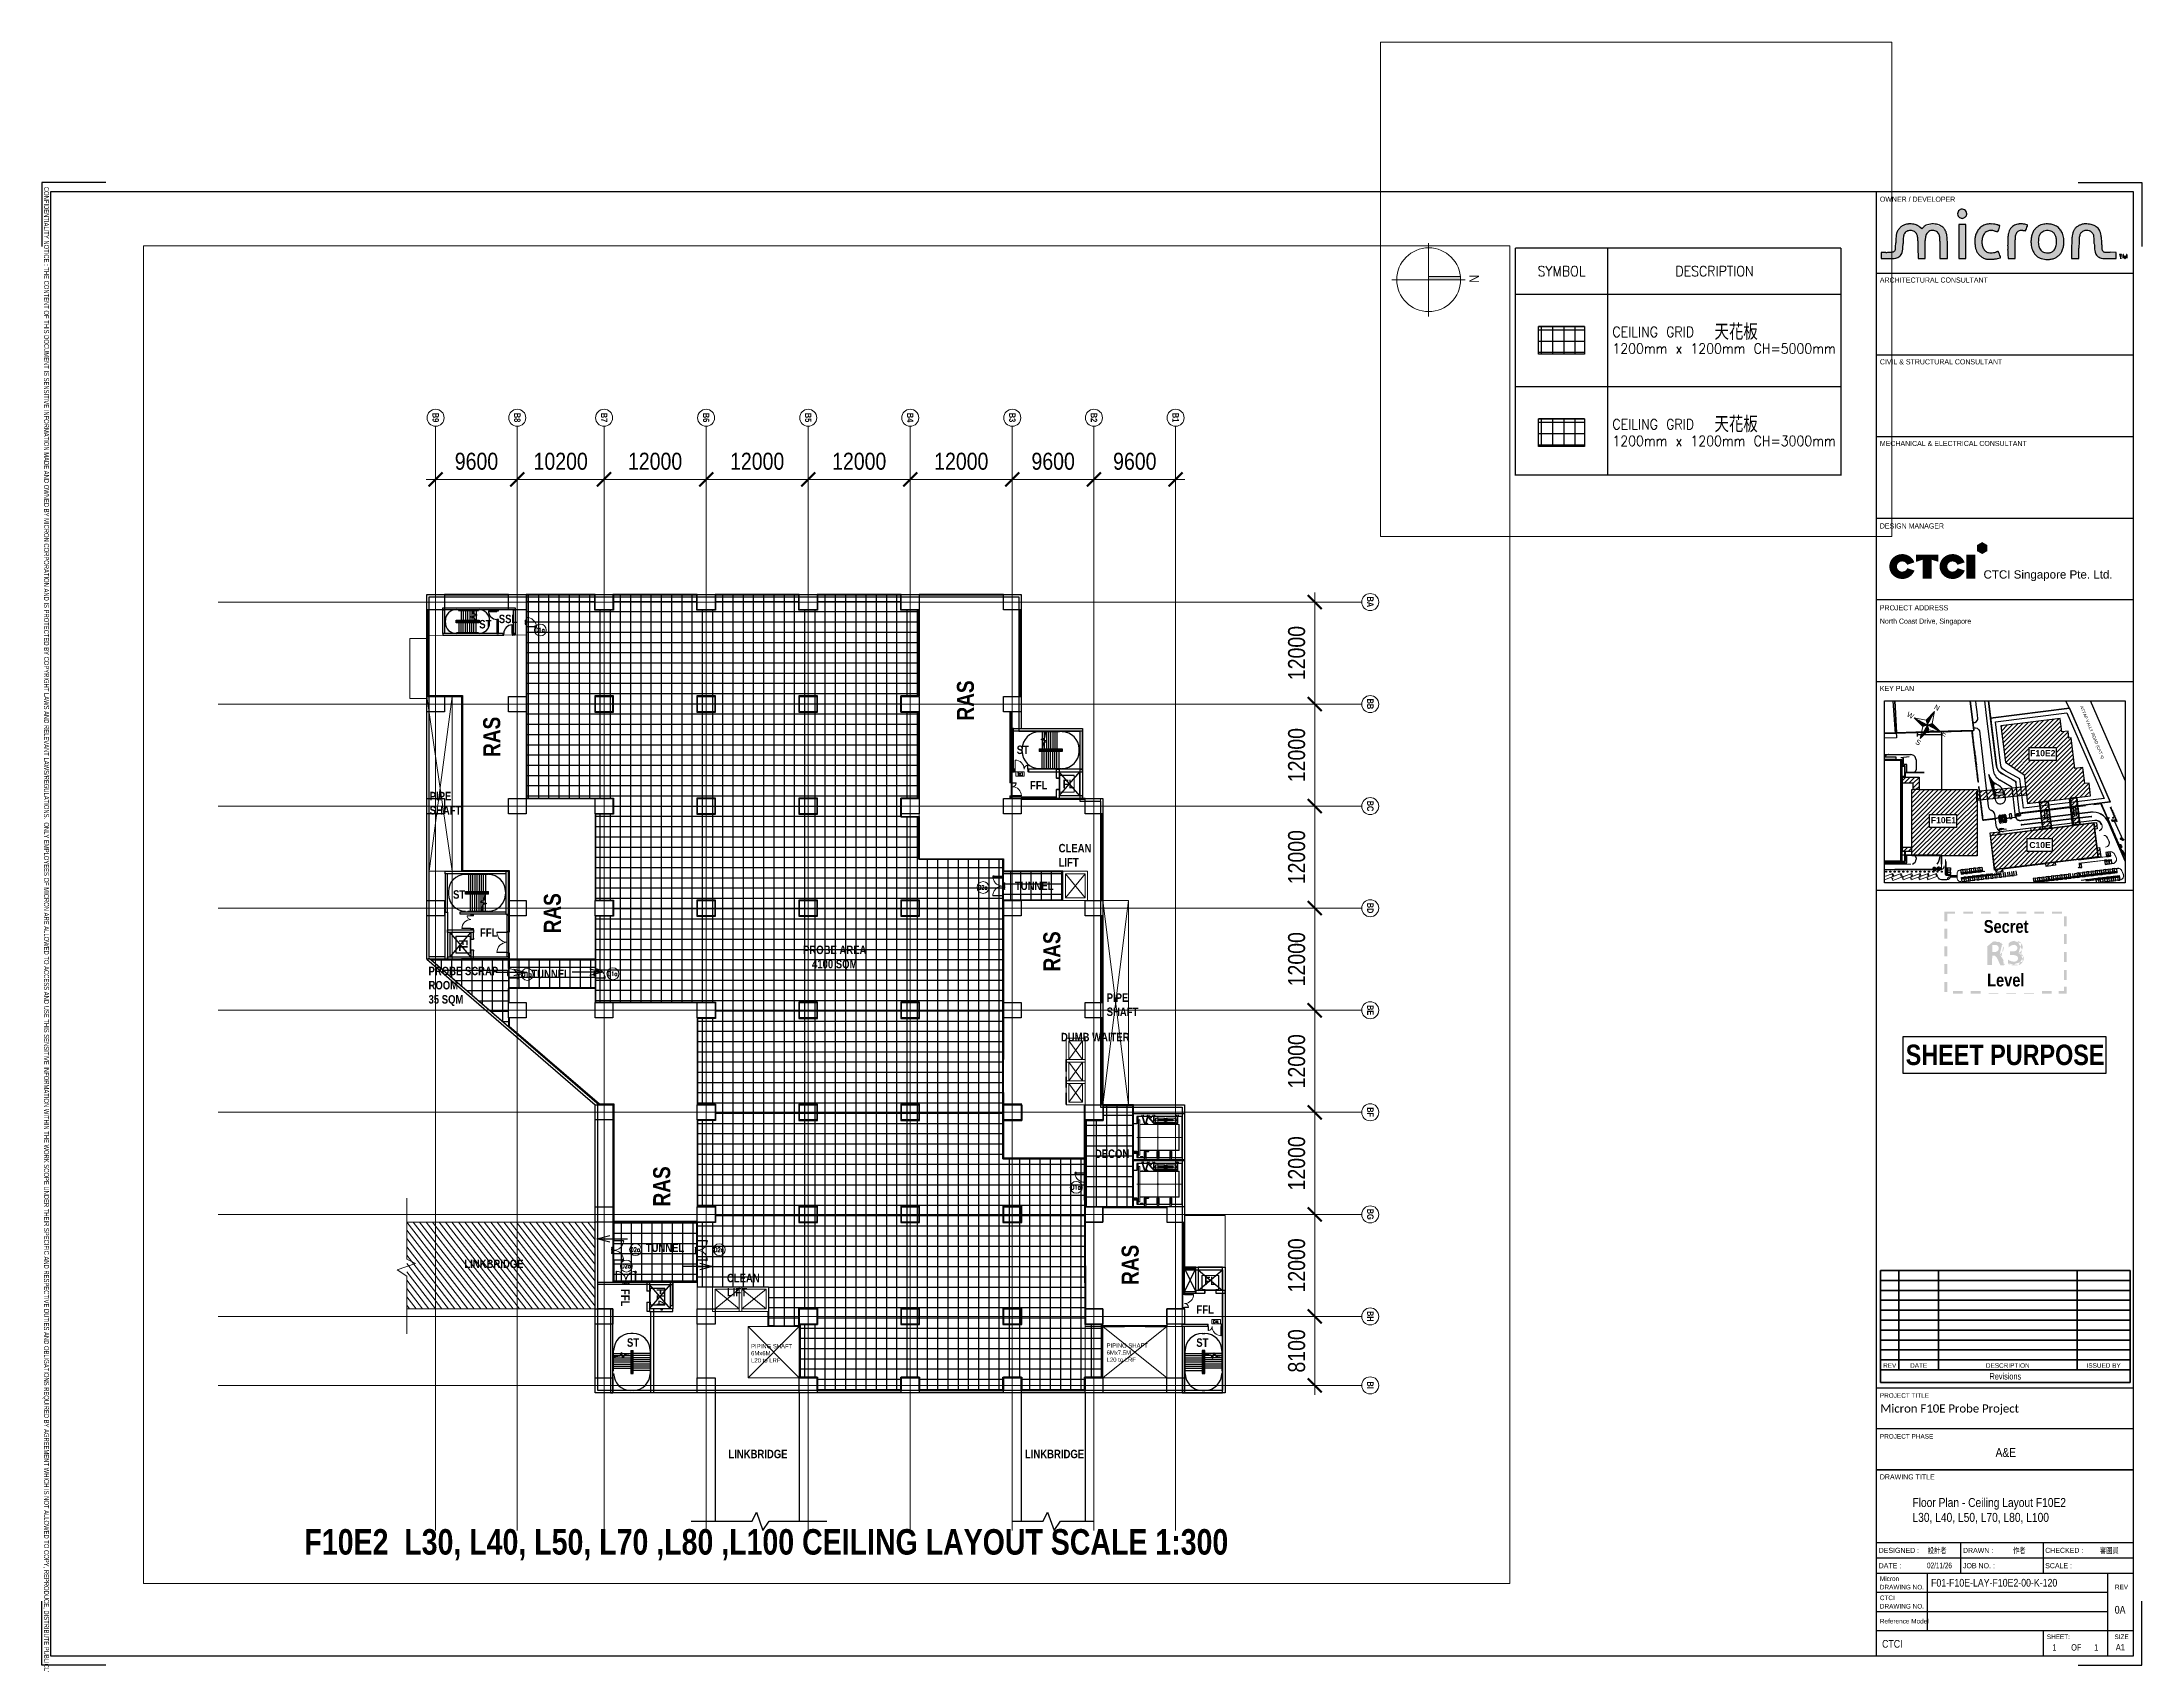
# Paper-space layout 'L30 L40 L50 L70 L80 L100' of a CAD drawing. Extents: x 6 to 829, y 0 to 636.
# The model-space entities are those that its viewports show. They can reach past a viewport. Long polylines and large blocks are cut down to what shows.
import ezdxf
from ezdxf.enums import TextEntityAlignment as Align

# ---------------------------------------------------------------- set-up
doc = ezdxf.new("R2010")
doc.units = 0
doc.header["$LTSCALE"] = 8
for name, pattern in [('188K-SM-03-F10-ARCH-PA-Y2257103$0$AP5A-SM-03-F20-ARCH-PA-Y2230801+Y2230803$0$ALL-PA-TXT-Y2221201$0$DASHED', [19.05, 12.7, -6.35]), ('188K-SM-03-F10-ARCH-PA-Y2257103$0$DASHED', [19.05, 12.7, -6.35]), ('HIDDEN', [0.375, 0.25, -0.125]), ('IDA - Grid Line', [3500, 2000, -500, 500, -500]), ('IDA - Hidden 065', [537.5, 375, -162.5]), ('IDA - Hidden 2-1', [750, 500, -250]), ('IMPORT-X-F10A-LAY-S0-00-ASITE-001_EXTG_ROOF$0$HIDDEN2', [4.7625, 3.175, -1.5875]), ('IMPORT-X-F10A-LAY-S0-00-ASITE-001_EXTG_ROOF$0$X-IMFT-ROAD$0$HIDDEN2', [4.7625, 3.175, -1.5875]), ('IMPORT-X-F10A-LAY-S0-00-ASITE-002$0$HIDDEN', [9.525, 6.35, -3.175]), ('X-F10A-LAY-S0-00-ASITE-001_EXTG_ROOF$0$HIDDEN', [9.525, 6.35, -3.175]), ('X-F10A-LAY-S0-00-ASITE-001_EXTG_ROOF$0$X_SITE PLAN$0$HIDDEN2', [0.1875, 0.125, -0.0625])]:
    doc.linetypes.add(name, pattern=pattern)
doc.layers.get('0').update_dxf_attribs({"color": 1, "linetype": 'CONTINUOUS'})
doc.layers.get('Defpoints').update_dxf_attribs({"linetype": 'CONTINUOUS'})
for name, color, linetype in [('000_CTCI_CSA', 7, 'CONTINUOUS'), ('188K-SM-03-F10-ARCH-PA-Y2257103$0$K-TXT', 7, 'CONTINUOUS'), ('3', 3, 'CONTINUOUS'), ('A-_LIFT----_E-', 8, 'CONTINUOUS'), ('A-_WALLSTRU_E-', 7, 'CONTINUOUS'), ('A-RC WALL', 7, 'CONTINUOUS'), ('Ceiling FL+3000', 6, 'CONTINUOUS'), ('Ceiling FL+5000', 150, 'CONTINUOUS'), ('X-F10A-LAY-S0-00-ASITE-001_EXTG_ROOF$0$A-PARKING-LOT', 8, 'CONTINUOUS'), ('X-F10A-LAY-S0-00-ASITE-001_EXTG_ROOF$0$A-SIGN-HATCH', 8, 'CONTINUOUS'), ('X-F10A-LAY-S0-00-ASITE-001_EXTG_ROOF$0$A-SITEWALL', 2, 'CONTINUOUS'), ('X-F10A-LAY-S0-00-ASITE-001_EXTG_ROOF$0$X-IMFT-ROAD$0$0-TREE', 8, 'CONTINUOUS'), ('X-F10A-LAY-S0-00-ASITE-001_EXTG_ROOF$0$X-IMFT-ROAD$0$0PL-TREA', 8, 'CONTINUOUS'), ('X-F10A-LAY-S0-00-ASITE-001_EXTG_ROOF$0$X-IMFT-ROAD$0$A-_POST----_E-', 8, 'CONTINUOUS'), ('X-F10A-LAY-S0-00-ASITE-001_EXTG_ROOF$0$X-IMFT-ROAD$0$A-PEDESTAL', 8, 'CONTINUOUS'), ('X-F10A-LAY-S0-00-ASITE-001_EXTG_ROOF$0$X_SITE PLAN$0$A-_BOLT----_E-', 8, 'CONTINUOUS'), ('X-F10A-LAY-S0-00-ASITE-001_EXTG_ROOF$0$X_SITE PLAN$0$A-_POST----_E-', 8, 'CONTINUOUS'), ('X-F10A-LAY-S0-00-ASITE-001_EXTG_ROOF$0$X_SITE PLAN$0$A-MESH', 8, 'CONTINUOUS'), ('X-F10A-LAY-S0-00-ASITE-001_EXTG_ROOF$0$X_SITE PLAN$0$A-SITEWALL-B', 8, 'CONTINUOUS'), ('X-F10A-LAY-S0-00-ASITE-001_EXTG_ROOF$0$X_SITE PLAN$0$U-CLIP', 8, 'CONTINUOUS')]:
    doc.layers.add(name, color=color, linetype=linetype)
for name, color, linetype, lineweight, true_color in [('A-_--------_-D0-2', 4, 'CONTINUOUS', 18, 0x00ffff), ('A-_RALG----_E1-1', 4, 'CONTINUOUS', 9, 0x00ffff), ('A-_RALG----_E3-1', 4, 'CONTINUOUS', 9, 0x00ffff), ('A-_RALGBAL-_E1-1', 4, 'CONTINUOUS', 9, 0x00ffff), ('Block - Cargo Lift_dwg', 7, 'CONTINUOUS', 9, 0x767676)]:
    doc.layers.add(name, color=color, linetype=linetype, lineweight=lineweight, true_color=true_color)
for name, color, linetype, lineweight in [('A-_--------_A', 7, 'CONTINUOUS', 9), ('A-_ANOTGRID_E', 7, 'CONTINUOUS', 9), ('A-_DOOR----_E', 7, 'CONTINUOUS', 9), ('A-_LIFT----_E', 7, 'CONTINUOUS', 9), ('A-_ROOMNAME_A', 7, 'CONTINUOUS', 9), ('A-ANOT----_D', 7, 'CONTINUOUS', 9), ('G-ANNO-TTLB', 7, 'CONTINUOUS', 9), ('G-IMPT', 7, 'CONTINUOUS', 30), ('Micron SGP Titleblock CAD template EDI$0$A-DETL-THIN', 151, 'CONTINUOUS', 50), ('Micron SGP Titleblock CAD template EDI$0$G-ANNO-SCHD', 231, 'CONTINUOUS', 30), ('Micron SGP Titleblock CAD template EDI$0$G-ANNO-TTLB', 7, 'CONTINUOUS', 30), ('Micron SGP Titleblock CAD template EDI$0$G-IMPT', 7, 'CONTINUOUS', 30), ('TBLOCK', 7, 'CONTINUOUS', 0), ('X-F10A-LAY-S0-00-ASITE-001_EXTG_ROOF$0$A-_ROAD----_E', 9, 'CONTINUOUS', 20)]:
    doc.layers.add(name, color=color, linetype=linetype, lineweight=lineweight)
doc.styles.add('188K-SM-03-F10-ARCH-PA-Y2257103$0$14P7-XFDP10$0$AA-TXT', font='simplex.shx', dxfattribs={"width": 0.8, "bigfont": 'chineset.shx'})
doc.styles.add('188K-SM-03-F10-ARCH-PA-Y2257103$0$AP5A-SM-03-F20-ARCH-PA-Y2230801+Y2230803$0$ALL-PA-TXT-Y2221201$0$Standard', font='txt.shx', dxfattribs={"bigfont": 'chineset.shx'})
doc.styles.add('188K-SM-03-F10-ARCH-PA-Y2257103$0$Standard', font='txt.shx', dxfattribs={"bigfont": 'chineset.shx'})
doc.styles.add('Arial', font='arial.ttf', dxfattribs={"width": 0.8, "height": 0.25})
doc.styles.add('Arial Narrow', font='ARIALN.TTF', dxfattribs={"height": 0.2})
doc.styles.add('Arial Narrow_2', font='ARIALN.TTF', dxfattribs={"width": 0.8, "height": 0.22})
doc.styles.add('Arial Narrow_6', font='ARIALN.TTF', dxfattribs={"height": 3.5})
doc.styles.add('Arial Narrow_B', font='ARIALNB.TTF', dxfattribs={"height": 750})
doc.styles.add('Arial Narrow_B_2', font='ARIALNB.TTF', dxfattribs={"height": 625})
doc.styles.add('Arial Unicode MS_B', font='', dxfattribs={"height": 1.8})
doc.styles.add('Arial_4', font='arial.ttf', dxfattribs={"height": 3})
doc.styles.add('Micron SGP Titleblock CAD template EDI$0$Arial Narrow', font='ARIALN.TTF', dxfattribs={"height": 2})
doc.styles.add('Micron SGP Titleblock CAD template EDI$0$Arial Narrow_1', font='ARIALN.TTF', dxfattribs={"width": 0.8, "height": 2})
doc.styles.add('Micron SGP Titleblock CAD template EDI$0$Arial Narrow_2', font='ARIALN.TTF', dxfattribs={"width": 0.8, "height": 2.2})
doc.styles.add('Micron SGP Titleblock CAD template EDI$0$Arial Narrow_3', font='ARIALN.TTF', dxfattribs={"width": 0.8, "height": 3.5})
doc.styles.add('Micron SGP Titleblock CAD template EDI$0$Arial Narrow_4', font='ARIALN.TTF', dxfattribs={"height": 3})
doc.styles.add('Micron SGP Titleblock CAD template EDI$0$Arial Narrow_5', font='ARIALN.TTF', dxfattribs={"height": 2.5})
doc.styles.add('Micron SGP Titleblock CAD template EDI$0$Arial Narrow_6', font='ARIALN.TTF', dxfattribs={"height": 3.5})
doc.styles.add('Micron SGP Titleblock CAD template EDI$0$Arial Narrow_B', font='ARIALNB.TTF', dxfattribs={"height": 5})
doc.styles.add('Micron SGP Titleblock CAD template EDI$0$Arial Narrow_B_2', font='ARIALNB.TTF', dxfattribs={"height": 8})
doc.styles.add('Micron SGP Titleblock CAD template EDI$0$Arial Unicode MS', font='ARIALUNI.ttf', dxfattribs={"width": 0.8, "height": 1.8})
doc.styles.add('Micron SGP Titleblock CAD template EDI$0$Arial_1', font='arial.ttf', dxfattribs={"width": 0.8, "height": 2.5})
doc.styles.add('Micron SGP Titleblock CAD template EDI$0$Microsoft YaHei', font='Microsoft YaHei.ttf', dxfattribs={"width": 0.8, "height": 2.2})
doc.styles.add('Micron SGP Titleblock CAD template EDI$0$SansSerif', font='sanss___.ttf', dxfattribs={"height": 192.445911})
doc.styles.add('ROMANS', font='ROMANS')
doc.styles.add('RomanS_1', font='romans__.ttf', dxfattribs={"width": 0.9, "height": 8.694455})
doc.styles.add('Site Area', font='arial.ttf', dxfattribs={"width": 0.8})
doc.styles.get("Standard").update_dxf_attribs({"font": 'arial.ttf', "width": 0.8})
doc.styles.add('X-F10A-LAY-S0-00-ASITE-001_EXTG_ROOF$0$X-IMFT-LAY-S0-00-AARCH-PHASE1R$0$Standard', font='romans.shx', dxfattribs={"width": 0.85})
doc.styles.add('X-F10A-LAY-S0-00-ASITE-001_EXTG_ROOF$0$X-IMFT-ROAD$0$X-IMFT-LAY-S0-00-AARCH-PHASE1R$0$X-IMFT-ROAD$0$SITE$0$ROMANS', font='ROMANS.shx', dxfattribs={"width": 0.7, "height": 400})
doc.styles.add('X-F10A-LAY-S0-00-ASITE-001_EXTG_ROOF$0$X-MIC-LAY-S10-00-ASITE-001_FOR_JTC$0$ROMANS', font='romans.shx', dxfattribs={"width": 0.8})
doc.styles.get('Arial Unicode MS_B').set_extended_font_data('Arial Unicode MS', bold=True)
doc.dimstyles.new('IDA_-_Arial_-_2_5mm_-_Black_-_Diagonal', dxfattribs={"dimscale": 304.8, "dimtxt": 639.644359, "dimasz": 0.82021, "dimexe": 0.82021, "dimexo": 0.82021, "dimgap": 0, "dimtad": 1, "dimdec": 0, "dimzin": 0, "dimdsep": 46, "dimtxsty": 'Arial Narrow_2', "dimblk1": 'OBLIQUE', "dimblk2": 'OBLIQUE', "dimsah": 1, "dimcen": 0.09, "dimdle": 0.82021, "dimazin": 0, "dimtfac": 1, "dimtdec": 4, "dimtix": 1, "dimtmove": 0, "dimatfit": 3, "dimfxl": 1, "dimtvp": 1, "dimtolj": 1, "dimtzin": 0, "dimarcsym": 2})
doc.dimstyles.new('probe phase 2', dxfattribs={"dimscale": 1100, "dimtxt": 2000, "dimasz": 1.5, "dimexe": 1, "dimexo": 1, "dimgap": 1, "dimtad": 1, "dimdec": 0, "dimzin": 3, "dimdsep": 46, "dimtxsty": 'Arial Narrow', "dimblk": 'X-F10A-LAY-S0-00-ASITE-002$0$_ArchTick', "dimcen": 0, "dimdle": 1, "dimclrd": 256, "dimclre": 256, "dimclrt": 256, "dimadec": 0, "dimazin": 0, "dimtfac": 0.5, "dimtdec": 0, "dimtix": 1, "dimtmove": 2, "dimatfit": 3, "dimfxl": 1, "dimtolj": 1, "dimtzin": 15, "dimlwd": -1, "dimlwe": -1, "dimarcsym": 0})
pattern_1 = [(45, (-268.9758, -185.7096), (-0.8838835, 0.8838835), [])]

# ---------------------------------------------------------------- blocks, each defined once
blk = doc.blocks.new('Micron SGP Titleblock CAD template EDI$0$MU_SGP_ANTitleblock_A1_Type01_v1_1 - Micron logo_dwg_Micron logo-448173-sample')
at = {"layer": 'Micron SGP Titleblock CAD template EDI$0$G-IMPT'}
h = blk.add_hatch(color=256, dxfattribs=at)
edge = h.paths.add_edge_path()
edge.add_arc((16547, 164), 1736, 178.0387, 181.43641)
edge.add_line((14812, 121), (14814, 39))
edge.add_arc((14853, 40), 38.7, 181.78224, 203.29005)
edge.add_arc((14819, 25), 2.15, 203.29005, 348.75797)
edge.add_arc((12323, 522), 2547, 348.75797, 349.92817)
edge.add_line((14831, 76), (14846, 165))
edge.add_line((14846, 165), (14881, 83))
edge.add_arc((15316, 265), 471, 202.82748, 207.06767)
edge.add_arc((15153, 182), 289, 207.06767, 213.18293)
edge.add_arc((15115, 157), 243, 213.18293, 218.94972)
edge.add_arc((14935, 12), 12.1, 218.94972, 321.05021)
edge.add_arc((14756, 157), 243, 321.05028, 326.81707)
edge.add_arc((14717, 182), 289, 326.81707, 332.93233)
edge.add_arc((14555, 265), 471, 332.93233, 337.17252)
edge.add_line((14989, 83), (15024, 165))
edge.add_line((15024, 165), (15040, 76))
edge.add_arc((17548, 522), 2547, 190.07183, 191.24203)
edge.add_arc((15051, 25), 2.15, 191.24203, 336.70995)
edge.add_arc((15018, 40), 38.7, 336.70995, 358.21776)
edge.add_line((15057, 39), (15059, 121))
edge.add_arc((13323, 164), 1736, 358.56359, 361.9613)
edge.add_arc((15030, 223), 28.5, 1.9613, 66.45285)
edge.add_arc((15034, 233), 17.2, 66.45285, 157.37065)
edge.add_arc((16146, -230), 1221, 157.37065, 161.73558)
edge.add_arc((14301, 379), 722, 338.44728, 341.73558, ccw=False)
edge.add_arc((14590, 264), 411, 333.43915, 338.44739, ccw=False)
edge.add_arc((14599, 260), 401, 329.34948, 333.4392, ccw=False)
edge.add_arc((14935, 61), 9.73, 210.65053, 329.34948, ccw=False)
edge.add_arc((15272, 260), 401, 206.56079, 210.65052, ccw=False)
edge.add_arc((15281, 264), 411, 201.55287, 206.56085, ccw=False)
edge.add_arc((15570, 379), 722, 198.26442, 201.55287, ccw=False)
edge.add_arc((13725, -230), 1221, 18.26442, 22.62935)
edge.add_arc((14836, 233), 17.2, 22.62935, 113.54715)
edge.add_arc((14840, 223), 28.5, 113.54715, 178.0387)
edge = h.paths.add_edge_path()
edge.add_arc((13948, 50), 717, 4.53773, 9.06582, ccw=False)
edge.add_line((14663, 106), (14672, -13))
edge.add_line((14672, -13), (14677, 106))
edge.add_arc((15480, 75), 804, 173.61662, 177.7928, ccw=False)
edge.add_arc((14834, 147), 154, 159.39488, 173.61662, ccw=False)
edge.add_arc((14751, 179), 64.9, 135.46602, 159.39488, ccw=False)
edge.add_arc((14737, 192), 46.3, 104.64542, 135.46602, ccw=False)
edge.add_arc((14724, 242), 5.69, 284.64542, 382.99763)
edge.add_arc((14699, 108), 139, 77.56499, 87.70455)
edge.add_arc((14668, -664), 912, 87.70455, 90.00877)
edge.add_arc((14669, -680), 928, 90.0087, 92.25877)
edge.add_arc((14638, 99), 149, 92.25877, 100.99434)
edge.add_arc((14610, 241), 3.61, 100.99434, 256.56315)
edge.add_arc((14598, 197), 41.9, 40.43801, 75.07015, ccw=False)
edge.add_arc((14571, 171), 80.1, 21.95669, 42.26523, ccw=False)
edge.add_arc((14483, 135), 175, 9.06582, 21.95669, ccw=False)
edge = h.paths.add_edge_path()
edge.add_arc((12510, 1336), 361, 138.6717, 165.7207, ccw=False)
edge.add_arc((12553, 1299), 418, 114.42384, 138.6717, ccw=False)
edge.add_arc((12592, 1211), 514, 92.65902, 114.42395, ccw=False)
edge.add_arc((12590, 1263), 462, 69.0794, 92.65906, ccw=False)
edge.add_arc((12593, 1272), 452, 45.21915, 69.07945, ccw=False)
edge.add_arc((12573, 1252), 480, 22.41969, 45.21919, ccw=False)
edge.add_arc((12903, 1388), 124, 4.86494, 22.41969, ccw=False)
edge.add_arc((2013, 461), 11053, 4.15218, 4.86494, ccw=False)
edge.add_arc((5466, 712), 7591, 2.91904, 4.15226, ccw=False)
edge.add_arc((901, 479), 12162, 2.05279, 2.91908, ccw=False)
edge.add_arc((23736, 1297), 10688, 182.05279, 183.85941)
edge.add_arc((14126, 649), 1055, 183.85941, 193.74809)
edge.add_arc((13538, 505), 450, 193.74809, 210.86175)
edge.add_arc((13698, 601), 636, 210.86183, 224.06451)
edge.add_arc((13538, 446), 414, 224.0646, 242.55068)
edge.add_arc((13588, 543), 523, 242.55068, 258.05268)
edge.add_arc((13723, 1178), 1172, 258.05268, 267.56337)
edge.add_arc((13987, 7400), 7400, 267.56337, 270.00005)
edge.add_line((13987, 0), (14402, 0))
edge.add_line((14402, 0), (14402, 375))
edge.add_line((14402, 375), (14017, 386))
edge.add_arc((14716, 24992), 24617, 267.7854, 268.37279, ccw=False)
edge.add_arc((13790, 1042), 649, 259.7025, 267.7854, ccw=False)
edge.add_arc((13701, 551), 150, 237.55066, 259.7025, ccw=False)
edge.add_arc((13736, 607), 216, 220.7009, 237.55066, ccw=False)
edge.add_arc((13758, 626), 244, 206.40557, 220.70097, ccw=False)
edge.add_arc((13710, 602), 190, 189.18828, 206.40557, ccw=False)
edge.add_arc((14103, 665), 589, 181.01456, 189.18828, ccw=False)
edge.add_arc((23840, 838), 10327, 180, 181.01456, ccw=False)
edge.add_arc((9072, 838), 4441, 360, 366.39444)
edge.add_arc((12289, 1198), 1203, 6.39454, 23.28608)
edge.add_arc((12761, 1401), 690, 23.28617, 46.90523)
edge.add_arc((12731, 1370), 734, 46.90526, 69.47096)
edge.add_arc((12721, 1342), 763, 69.471, 79.86553)
edge.add_arc((12524, 242), 1880, 79.86553, 85.16544)
edge.add_arc((12523, 230), 1892, 85.16545, 90.46295)
edge.add_arc((12514, 1294), 829, 90.46295, 100.28116)
edge.add_arc((12531, 1200), 924, 100.28116, 111.9329)
edge.add_arc((12508, 1258), 861, 111.93292, 124.2154)
edge.add_arc((12466, 1320), 787, 124.21544, 137.07766)
edge.add_arc((12337, 1440), 610, 137.07775, 152.64433)
edge.add_arc((12561, 1324), 862, 152.64433, 163.5505)
edge.add_arc((12757, 1266), 1067, 163.55055, 172.84558)
edge.add_arc((14465, 1052), 2788, 172.84558, 177.95573)
edge.add_arc((39730, 150), 28070, 177.95573, 178.8933)
edge.add_line((11666, 692), (11652, 0))
edge.add_line((11652, 0), (12116, 0))
edge.add_line((12116, 0), (12116, 641))
edge.add_arc((29027, 638), 16911, 178.1968, 179.98735, ccw=False)
edge.add_arc((13310, 1132), 1187, 165.7207, 178.1968, ccw=False)
edge = h.paths.add_edge_path()
edge.add_arc((10194, 1128), 589, 62.97098, 79.09264)
edge.add_arc((10185, 1081), 637, 79.09259, 94.30447)
edge.add_arc((10184, 1093), 625, 94.30437, 109.66807)
edge.add_arc((10156, 1170), 543, 109.66807, 126.74531)
edge.add_arc((10079, 1274), 413, 126.74531, 161.35752)
edge.add_arc((10767, 1042), 1140, 161.35752, 177.59024)
edge.add_arc((10831, 1039), 1204, 177.59023, 193.44217)
edge.add_arc((10212, 891), 567, 193.44217, 221.28797)
edge.add_arc((10216, 895), 573, 221.28795, 232.40595)
edge.add_arc((10092, 733), 369, 232.40595, 247.88844)
edge.add_arc((10112, 784), 424, 247.88836, 262.14052)
edge.add_arc((10183, 1296), 940, 262.14052, 270.00067)
edge.add_arc((10183, 1514), 1158, 270.00061, 276.01376)
edge.add_arc((10258, 798), 438, 276.01376, 288.43726)
edge.add_arc((10287, 712), 348, 288.43726, 302.68562)
edge.add_arc((10200, 848), 509, 302.68562, 313.39181)
edge.add_arc((10150, 900), 581, 313.39175, 325.37402)
edge.add_arc((10204, 863), 515, 325.37402, 338.48536)
edge.add_arc((10080, 912), 650, 338.48527, 349.96818)
edge.add_arc((9339, 1043), 1402, 349.96818, 356.43006)
edge.add_arc((9271, 1047), 1470, 356.43005, 365.92042)
edge.add_arc((9989, 1122), 748, 5.92042, 21.64756)
edge.add_arc((10185, 1199), 538, 21.64756, 40.5982)
edge.add_arc((10266, 1269), 431, 40.5982, 62.97098)
edge = h.paths.add_edge_path()
edge.add_arc((10125, 1191), 930, 91.66241, 100.08425)
edge.add_arc((10128, 1174), 947, 100.08426, 111.05849)
edge.add_arc((10132, 1164), 958, 111.0585, 121.93927)
edge.add_arc((10113, 1194), 922, 121.9393, 133.03107)
edge.add_arc((10024, 1290), 792, 133.03107, 145.47127)
edge.add_arc((10164, 1193), 962, 145.47127, 158.67637)
edge.add_arc((10498, 1063), 1320, 158.67637, 169.0945)
edge.add_arc((10617, 1040), 1441, 169.0945, 179.06916)
edge.add_arc((10666, 1040), 1490, 179.06919, 188.79629)
edge.add_arc((10509, 1015), 1332, 188.79632, 205.43446)
edge.add_arc((10062, 803), 837, 205.43446, 229.01163)
edge.add_arc((10054, 793), 824, 229.01171, 252.78774)
edge.add_arc((10185, 1218), 1269, 252.78774, 269.99998)
edge.add_arc((10185, 1314), 1365, 270.00005, 279.91153)
edge.add_arc((10252, 931), 976, 279.91158, 292.65775)
edge.add_arc((10293, 835), 872, 292.65778, 306.21227)
edge.add_arc((10300, 824), 859, 306.21227, 319.92122)
edge.add_arc((10367, 768), 771, 319.92126, 335.18162)
edge.add_arc((9827, 1018), 1367, 335.18162, 345.12096)
edge.add_arc((9699, 1052), 1499, 345.12103, 354.6587)
edge.add_arc((9885, 1034), 1312, 354.65873, 365.20116)
edge.add_arc((9664, 1014), 1534, 5.20116, 17.61705)
edge.add_arc((10217, 1190), 954, 17.61712, 35.33996)
edge.add_arc((10304, 1251), 847, 35.34002, 54.30732)
edge.add_arc((10211, 1123), 1006, 54.30738, 70.99005)
edge.add_arc((10327, 1457), 652, 70.99012, 81.74719)
edge.add_arc((10156, 281), 1841, 81.74719, 86.7039)
edge.add_arc((10153, 231), 1890, 86.70394, 91.66241)
edge = h.paths.add_edge_path()
edge.add_arc((8679, 1315), 467, 138.73188, 153.2395, ccw=False)
edge.add_arc((8530, 1445), 269, 116.81103, 138.73188, ccw=False)
edge.add_arc((8543, 1420), 298, 96.16864, 116.81103, ccw=False)
edge.add_arc((8580, 1076), 643, 84.5698, 96.16864, ccw=False)
edge.add_arc((8079, -4192), 5935, 84.01081, 84.5698, ccw=False)
edge.add_arc((8228, -2775), 4511, 83.32205, 84.01089, ccw=False)
edge.add_arc((8221, -2828), 4564, 82.75405, 83.32206, ccw=False)
edge.add_arc((8768, 1468), 234, 77.79868, 82.75405, ccw=False)
edge.add_arc((8823, 1723), 28.1, 257.79868, 335.61909)
edge.add_arc((5947, 3027), 3186, 335.61909, 338.31524)
edge.add_arc((6620, 2759), 2461, 338.31534, 341.76439)
edge.add_arc((8877, 2016), 85.5, 341.76439, 380.99365)
edge.add_arc((8918, 2032), 41.4, 20.99365, 76.00043)
edge.add_arc((8129, -1133), 3303, 76.00043, 78.40975)
edge.add_arc((8405, 216), 1926, 78.40975, 82.63125)
edge.add_arc((8569, 1484), 647, 82.63125, 92.15024)
edge.add_arc((8565, 1586), 545, 92.15029, 95.94746)
edge.add_arc((8690, 390), 1747, 95.94746, 97.54056)
edge.add_arc((8709, 245), 1893, 97.54058, 99.11541)
edge.add_arc((8623, 786), 1346, 99.11541, 101.1487)
edge.add_arc((8491, 1452), 667, 101.1487, 112.3501)
edge.add_arc((8587, 1220), 918, 112.3501, 121.16523)
edge.add_arc((8556, 1271), 859, 121.16528, 130.21378)
edge.add_arc((8277, 1600), 427, 130.21378, 145.4745)
edge.add_arc((8730, 1289), 977, 145.4745, 155.56462)
edge.add_arc((8471, 1407), 692, 155.56472, 168.6313)
edge.add_arc((9192, 1262), 1427, 168.6313, 176.88357)
edge.add_arc((19230, 715), 11480, 176.88357, 178.66005)
edge.add_arc((20434, 687), 12685, 178.66006, 179.60851)
edge.add_arc((21822, 678), 14072, 179.60855, 180.48586)
edge.add_arc((20302, 665), 12553, 180.48591, 181.36162)
edge.add_arc((10217, 425), 2465, 181.36162, 184.28761)
edge.add_line((7759, 241), (7777, 0))
edge.add_line((7777, 0), (8204, 0))
edge.add_line((8204, 0), (8204, 706))
edge.add_line((8204, 706), (8205, 1154))
edge.add_arc((10958, 1138), 2753, 176.00905, 179.6798, ccw=False)
edge.add_arc((8847, 1286), 637, 166.41533, 176.00905, ccw=False)
edge.add_arc((8634, 1337), 417, 153.23948, 166.41533, ccw=False)
edge = h.paths.add_edge_path()
edge.add_arc((6606, 1283), 819, 133.68538, 150.57159)
edge.add_arc((6954, 1087), 1219, 150.57159, 163.10438)
edge.add_arc((6721, 1158), 975, 163.10438, 175.33586)
edge.add_arc((8098, 1045), 2358, 175.33586, 181.66086)
edge.add_arc((8078, 1045), 2337, 181.6609, 187.98429)
edge.add_arc((6613, 839), 858, 187.98429, 201.34201)
edge.add_arc((6550, 815), 791, 201.34201, 213.43869)
edge.add_arc((6743, 942), 1021, 213.43875, 223.42503)
edge.add_arc((6747, 946), 1027, 223.42504, 233.38393)
edge.add_arc((6621, 777), 816, 233.38403, 245.2142)
edge.add_arc((6835, 1240), 1326, 245.2142, 249.88091)
edge.add_arc((6531, 410), 442, 249.88091, 260.46265)
edge.add_arc((6572, 655), 691, 260.46265, 268.34282)
edge.add_arc((6718, 5703), 5741, 268.34282, 270.00003)
edge.add_arc((6718, 2090), 2128, 270.00003, 275.47448)
edge.add_arc((6730, 1971), 2009, 275.47454, 281.18695)
edge.add_arc((6673, 2257), 2300, 281.18699, 285.41295)
edge.add_arc((7273, 80), 41.8, 285.41295, 360.00003)
edge.add_arc((7189, 80), 126, 0.00003, 21.81363)
edge.add_arc((-77, -2828), 7953, 21.81363, 22.93346)
edge.add_arc((-9312, -6736), 17980, 22.93346, 23.45574)
edge.add_arc((7167, 414), 17.1, 23.45574, 90.96368)
edge.add_arc((7167, 384), 47.6, 90.96368, 104.49659)
edge.add_arc((8041, -2996), 3539, 104.49659, 105.11722)
edge.add_arc((7782, -2037), 2545, 105.11731, 106.14382)
edge.add_arc((8186, -3432), 3998, 106.14389, 106.87569)
edge.add_arc((6788, 1174), 816, 276.72745, 286.87569, ccw=False)
edge.add_arc((6746, 1536), 1180, 269.02936, 276.72745, ccw=False)
edge.add_arc((6744, 1427), 1072, 261.15654, 269.02942, ccw=False)
edge.add_arc((6628, 685), 320, 241.79508, 261.15654, ccw=False)
edge.add_arc((6692, 804), 455, 215.08002, 241.79508, ccw=False)
edge.add_arc((6947, 983), 767, 197.00121, 215.08002, ccw=False)
edge.add_arc((7103, 1030), 929, 180.65027, 197.00125, ccw=False)
edge.add_arc((7198, 1031), 1025, 165.45807, 180.65027, ccw=False)
edge.add_arc((6898, 1109), 714, 145.53518, 165.45807, ccw=False)
edge.add_arc((6686, 1254), 458, 117.74783, 145.53518, ccw=False)
edge.add_arc((6712, 1206), 513, 91.79627, 117.74783, ccw=False)
edge.add_arc((6727, 730), 989, 75.91989, 91.79627, ccw=False)
edge.add_arc((7610, 4249), 2639, 255.91989, 257.41733)
edge.add_arc((7352, 3093), 1454, 257.41733, 259.75668)
edge.add_arc((7562, 4258), 2639, 259.75668, 260.83917)
edge.add_arc((7144, 1664), 10.4, 260.83917, 315.00001)
edge.add_arc((7073, 1734), 111, 315.00001, 340.30252)
edge.add_arc((1084, 3878), 6471, 340.30252, 341.66843)
edge.add_arc((-5334, 6005), 13232, 341.66847, 342.36886)
edge.add_arc((7262, 2002), 16.2, 342.36886, 418.84544)
edge.add_arc((7235, 1957), 68.4, 58.84544, 70.83776)
edge.add_arc((6223, -953), 3149, 70.83776, 71.60048)
edge.add_arc((6404, -410), 2577, 71.6005, 72.71368)
edge.add_arc((6024, -1631), 3855, 72.71368, 73.53664)
edge.add_arc((6786, 947), 1167, 73.53676, 81.33261)
edge.add_arc((6694, 343), 1779, 81.33261, 87.01784)
edge.add_arc((6698, 428), 1693, 87.01786, 92.79184)
edge.add_arc((6654, 1338), 782, 92.79184, 103.07872)
edge.add_arc((6726, 1027), 1102, 103.07872, 116.53089)
edge.add_arc((6590, 1300), 797, 116.53095, 133.68536)
edge = h.paths.add_edge_path()
edge.add_arc((4949, 2695), 327, 72.77056, 96.97976)
edge.add_arc((4937, 2788), 233, 96.97976, 128.18843)
edge.add_arc((4964, 2754), 276, 128.18843, 155.94917)
edge.add_arc((4986, 2745), 300, 155.94927, 182.05114)
edge.add_arc((4975, 2744), 289, 182.05119, 208.71161)
edge.add_arc((4939, 2724), 248, 208.71161, 238.62669)
edge.add_arc((5000, 2826), 366, 238.62669, 253.53534)
edge.add_arc((4961, 2694), 229, 253.53534, 274.72933)
edge.add_arc((4962, 2692), 227, 274.72932, 296.04308)
edge.add_arc((4905, 2807), 355, 296.04308, 311.28351)
edge.add_arc((4863, 2855), 419, 311.28357, 323.51232)
edge.add_arc((5025, 2735), 218, 323.51232, 343.4252)
edge.add_arc((5024, 2736), 219, 343.42522, 363.29873)
edge.add_arc((4820, 2724), 423, 3.29873, 15.43542)
edge.add_arc((5019, 2779), 217, 15.43542, 48.244)
edge.add_arc((4951, 2702), 319, 48.244, 72.77051)
h.paths.add_polyline_path([(4750, 2083), (4750, 0), (5182, 0), (5182, 2083)])
edge = h.paths.add_edge_path()
edge.add_arc((2562, 1200), 1202, 169.08696, 173.96802)
edge.add_arc((4118, 1035), 2766, 173.96802, 177.13599)
edge.add_arc((18584, 311), 17251, 177.13599, 177.95487)
edge.add_arc((-9391, 1310), 10743, 356.03985, 357.95487, ccw=False)
edge.add_arc((302, 639), 1026, 345.30959, 356.03985, ccw=False)
edge.add_arc((893, 484), 415, 326.09179, 345.30959, ccw=False)
edge.add_arc((780, 560), 551, 310.56228, 326.09179, ccw=False)
edge.add_arc((806, 530), 511, 295.5295, 310.56225, ccw=False)
edge.add_arc((796, 550), 534, 280.97988, 295.52942, ccw=False)
edge.add_arc((672, 1191), 1186, 272.09121, 280.97988, ccw=False)
edge.add_arc((408, 8431), 8431, 270, 272.09121, ccw=False)
edge.add_line((408, 0), (0, 0))
edge.add_line((0, 0), (0, 381))
edge.add_line((0, 381), (298, 382))
edge.add_arc((290, 4706), 4324, 270.11633, 271.72928)
edge.add_arc((301, 4336), 3954, 271.72927, 273.45389)
edge.add_arc((325, 3936), 3553, 273.45388, 275.10326)
edge.add_arc((604, 815), 420, 275.10326, 283.04506)
edge.add_arc((623, 732), 335, 283.04506, 302.27169)
edge.add_arc((731, 561), 132, 302.27169, 340.75737)
edge.add_arc((411, 672), 471, 340.75737, 356.79569)
edge.add_arc((-11474, 1338), 12375, 356.79569, 358.29841)
edge.add_arc((10723, 678), 9832, 177.0991, 178.29841, ccw=False)
edge.add_arc((4504, 994), 3605, 174.56323, 177.0991, ccw=False)
edge.add_arc((3117, 1126), 2211, 171.38534, 174.56323, ccw=False)
edge.add_arc((1480, 1374), 556, 162.51498, 171.38534, ccw=False)
edge.add_arc((1844, 1259), 938, 148.95045, 162.51498, ccw=False)
edge.add_arc((1700, 1346), 769, 133.21395, 148.95045, ccw=False)
edge.add_arc((1687, 1360), 750, 117.2565, 133.21389, ccw=False)
edge.add_arc((1732, 1271), 850, 102.72396, 117.25643, ccw=False)
edge.add_arc((1733, 1268), 852, 93.24264, 102.72397, ccw=False)
edge.add_arc((1766, 680), 1442, 86.87411, 93.24258, ccw=False)
edge.add_arc((1766, 674), 1448, 80.45934, 86.87405, ccw=False)
edge.add_arc((1860, 1234), 880, 71.18419, 80.45934, ccw=False)
edge.add_arc((2014, 1686), 403, 62.59037, 71.18419, ccw=False)
edge.add_arc((1801, 1275), 865, 57.74017, 62.59037, ccw=False)
edge.add_arc((1781, 1244), 902, 52.95117, 57.74015, ccw=False)
edge.add_arc((1980, 1507), 573, 46.2238, 52.95117, ccw=False)
edge.add_line((2376, 1920), (2485, 1816))
edge.add_line((2485, 1816), (2567, 1901))
edge.add_arc((3035, 1456), 646, 107.68531, 136.42381, ccw=False)
edge.add_arc((3172, 1027), 1096, 88.34354, 107.68531, ccw=False)
edge.add_arc((3171, 1015), 1108, 69.1082, 88.34353, ccw=False)
edge.add_arc((3325, 1418), 677, 41.28354, 69.1082, ccw=False)
edge.add_arc((3261, 1361), 763, 24.94664, 41.28351, ccw=False)
edge.add_arc((3142, 1306), 893, 10.43381, 24.94664, ccw=False)
edge.add_arc((1935, 1084), 2121, 1.91334, 10.43381, ccw=False)
edge.add_arc((-12233, 611), 16296, 0.0179, 1.91334, ccw=False)
edge.add_line((4064, 616), (4064, 0))
edge.add_line((4064, 0), (3607, 0))
edge.add_line((3607, 0), (3606, 679))
edge.add_line((3606, 679), (3604, 1073))
edge.add_arc((-31, 1044), 3636, 0.46188, 3.45256)
edge.add_arc((2543, 1199), 1057, 3.45256, 9.76107)
edge.add_arc((3249, 1321), 341, 9.76107, 24.42978)
edge.add_arc((3141, 1271), 460, 24.42971, 55.80906)
edge.add_arc((3155, 1292), 435, 55.80904, 88.5212)
edge.add_arc((3155, 1299), 427, 88.52113, 121.57632)
edge.add_arc((3163, 1287), 442, 121.57631, 153.78909)
edge.add_arc((3216, 1260), 502, 153.78909, 165.32769)
edge.add_arc((3338, 1228), 628, 165.32765, 175.0779)
edge.add_arc((5260, 1063), 2557, 175.0779, 178.93536)
edge.add_line((2703, 1110), (2697, 679))
edge.add_line((2697, 679), (2688, 0))
edge.add_line((2688, 0), (2264, 0))
edge.add_line((2264, 0), (2256, 679))
edge.add_line((2256, 679), (2250, 1095))
edge.add_arc((-727, 1039), 2978, 1.07154, 4.54981)
edge.add_arc((1458, 1213), 785, 4.54981, 12.72341)
edge.add_arc((1769, 1283), 467, 12.72341, 24.79491)
edge.add_arc((1813, 1304), 418, 24.79488, 57.73766)
edge.add_arc((1800, 1282), 443, 57.73766, 89.24801)
edge.add_arc((1800, 1272), 453, 89.24796, 120.32346)
edge.add_arc((1793, 1283), 441, 120.32346, 152.06693)
edge.add_arc((1600, 1385), 223, 152.06693, 169.08696)
for p, q in [((14812, 121), (14814, 39)), ((15057, 39), (15059, 121))]:
    blk.add_line(p, q, dxfattribs=at)
at = {"layer": 'Micron SGP Titleblock CAD template EDI$0$G-IMPT', "flags": 128}
for points in [[(2567, 1901), (2485, 1816), (2376, 1920)], [(298, 382), (0, 381), (0, 190), (0, 0), (408, 0)], [(2250, 1095), (2256, 679), (2264, 0), (2476, 0), (2688, 0), (2697, 679), (2703, 1110)], [(3604, 1073), (3606, 679), (3606, 0), (3835, 0), (4064, 0), (4064, 616)], [(7759, 241), (7777, 0), (7991, 0), (8204, 0), (8204, 706), (8205, 1154)], [(11666, 692), (11652, 0), (11884, 0), (12116, 0), (12116, 641)], [(13987, 0), (14402, 0), (14402, 187), (14402, 375), (14017, 386)], [(14663, 106), (14672, -13), (14677, 106)], [(14831, 76), (14846, 165), (14881, 83)], [(14989, 83), (15024, 165), (15040, 76)]]:
    blk.add_lwpolyline(points, dxfattribs=at)
blk.add_lwpolyline([(4750, 1041), (4750, 0), (4966, 0), (5182, 0), (5182, 1041), (5182, 2083), (4966, 2083), (4750, 2083)], close=True, dxfattribs=at)
at = {"layer": 'Micron SGP Titleblock CAD template EDI$0$G-IMPT'}
for centre, radius, start, end in [((4986, 2745), 300, 155.95167, 182.04836), ((4975, 2744), 289, 182.04831, 208.71153), ((4964, 2754), 276, 128.18855, 155.95177), ((4939, 2724), 248, 208.71152, 238.6267), ((4937, 2788), 233, 96.98001, 128.18857), ((4949, 2695), 327, 72.77056, 96.97994), ((4951, 2702), 319, 48.24389, 72.77051), ((4863, 2855), 419, 311.28357, 323.51239), ((5019, 2779), 217, 15.43558, 48.24385), ((5025, 2735), 218, 323.51246, 343.4252), ((4820, 2724), 423, 3.29878, 15.4355), ((5024, 2736), 219, 343.42522, 3.29883), ((4504, 994), 3605, 174.56323, 177.09904), ((3117, 1126), 2211, 171.38536, 174.56323), ((1480, 1374), 556, 162.51495, 171.38541), ((1844, 1259), 938, 148.95035, 162.51496), ((1700, 1346), 769, 133.21395, 148.95033), ((1687, 1360), 750, 117.2565, 133.21389), ((1732, 1271), 850, 102.72396, 117.25643), ((4118, 1035), 2766, 173.96804, 177.13606), ((2562, 1200), 1202, 169.08696, 173.96805), ((1600, 1385), 223, 152.06687, 169.08696), ((1793, 1283), 441, 120.32356, 152.0669), ((1733, 1268), 852, 93.24235, 102.72397), ((1800, 1272), 453, 89.24796, 120.32356), ((1766, 680), 1442, 86.84574, 93.24241), ((1800, 1282), 443, 57.73783, 89.24801), ((1766, 674), 1448, 80.45943, 86.8458), ((1860, 1234), 880, 71.18424, 80.45949), ((1813, 1304), 418, 24.79488, 57.73784), ((2014, 1686), 403, 62.5903, 71.18431), ((1769, 1283), 467, 12.72332, 24.79491), ((1801, 1275), 865, 57.74017, 62.59034), ((1458, 1213), 785, 4.5498, 12.72336), ((1781, 1244), 902, 52.95115, 57.74015), ((1980, 1507), 573, 46.22379, 52.95113), ((3035, 1456), 646, 107.6853, 136.42385), ((3338, 1228), 628, 165.32765, 175.07786), ((3216, 1260), 502, 153.78914, 165.32769), ((3163, 1287), 442, 121.57631, 153.78915), ((3172, 1027), 1096, 88.34156, 107.68531), ((3155, 1299), 427, 88.52113, 121.57632), ((3155, 1292), 435, 55.80904, 88.5212), ((3171, 1015), 1108, 69.1082, 88.34157), ((3141, 1271), 460, 24.42933, 55.80906), ((3249, 1321), 341, 9.76121, 24.42926), ((3325, 1418), 677, 41.28354, 69.1082), ((2543, 1199), 1057, 3.45261, 9.76111), ((3261, 1361), 763, 24.94664, 41.28351), ((3142, 1306), 893, 10.4338, 24.94664), ((1935, 1084), 2121, 1.91327, 10.43381), ((5000, 2826), 366, 238.62669, 253.5353), ((4961, 2694), 229, 253.53528, 274.72933), ((4962, 2692), 227, 274.72932, 296.04312), ((4905, 2807), 355, 296.0431, 311.28351), ((6721, 1158), 975, 163.10431, 175.33587), ((6954, 1087), 1219, 150.57158, 163.10432), ((6606, 1283), 819, 133.68709, 150.57157), ((6590, 1300), 797, 116.5305, 133.68712), ((7198, 1031), 1025, 165.45812, 180.65015), ((6898, 1109), 714, 145.53517, 165.45814), ((6726, 1027), 1102, 103.07878, 116.53057), ((6686, 1254), 458, 117.748, 145.53516), ((6712, 1206), 513, 91.79631, 117.74798), ((6654, 1338), 782, 92.79195, 103.0788), ((6698, 428), 1693, 87.01724, 92.79189), ((6727, 730), 989, 75.91987, 91.79629), ((6694, 343), 1779, 81.33262, 87.01725), ((6786, 947), 1167, 73.53676, 81.33262), ((7610, 4249), 2639, 255.91989, 257.41735), ((7352, 3093), 1454, 257.41738, 259.7568), ((7562, 4258), 2639, 259.75674, 260.83917), ((6024, -1631), 3855, 72.71365, 73.53664), ((7144, 1664), 10.4, 260.839, 314.99982), ((7073, 1734), 111, 314.99999, 340.30255), ((6404, -410), 2577, 71.6005, 72.71364), ((1084, 3878), 6471, 340.30252, 341.66843), ((6223, -953), 3149, 70.83776, 71.60048), ((-5334, 6005), 13232, 341.66847, 342.36886), ((7235, 1957), 68.4, 58.84545, 70.83773), ((7262, 2002), 16.2, 342.36894, 58.84546), ((19230, 715), 11480, 176.88357, 178.66016), ((9192, 1262), 1427, 168.63124, 176.88353), ((8471, 1407), 692, 155.56472, 168.63117), ((8730, 1289), 977, 145.47449, 155.56462), ((8277, 1600), 427, 130.21376, 145.47447), ((8556, 1271), 859, 121.16528, 130.21377), ((8587, 1220), 918, 112.35016, 121.16524), ((10958, 1138), 2753, 176.00905, 179.67979), ((8847, 1286), 637, 166.41534, 176.00907), ((8634, 1337), 417, 153.23947, 166.41534), ((8491, 1452), 667, 101.14862, 112.35018), ((8679, 1315), 467, 138.73191, 153.2395), ((8530, 1445), 269, 116.81096, 138.73193), ((8623, 786), 1346, 99.1154, 101.14866), ((8543, 1420), 298, 96.16853, 116.81097), ((8709, 245), 1893, 97.54094, 99.1154), ((8690, 390), 1747, 95.94747, 97.54096), ((8565, 1586), 545, 92.15028, 95.9475), ((8580, 1076), 643, 84.56969, 96.16859), ((8569, 1484), 647, 82.63133, 92.15024), ((8079, -4192), 5935, 84.01081, 84.56979), ((8405, 216), 1926, 78.40974, 82.63128), ((8228, -2775), 4511, 83.32426, 84.01089), ((8221, -2828), 4564, 82.75404, 83.32425), ((8129, -1133), 3303, 76.00043, 78.40975), ((8768, 1468), 234, 77.79868, 82.75399), ((8823, 1723), 28.1, 257.79865, 335.61907), ((5947, 3027), 3186, 335.61909, 338.31461), ((6620, 2759), 2461, 338.31452, 341.76438), ((8918, 2032), 41.4, 20.99365, 76.00047), ((8877, 2016), 85.5, 341.76427, 20.99365), ((10617, 1040), 1441, 169.09453, 179.06916), ((10498, 1063), 1320, 158.67641, 169.09454), ((10164, 1193), 962, 145.47131, 158.67642), ((10024, 1290), 792, 133.03112, 145.47132), ((10113, 1194), 922, 121.9393, 133.03111), ((10132, 1164), 958, 111.0585, 121.93927), ((10767, 1042), 1140, 161.35758, 177.59024), ((10079, 1274), 413, 126.74526, 161.35769), ((10128, 1174), 947, 100.08535, 111.05849), ((10156, 1170), 543, 109.66797, 126.74527), ((10125, 1191), 930, 91.66232, 100.08536), ((10184, 1093), 625, 94.30437, 109.66798), ((10153, 231), 1890, 86.70705, 91.66237), ((10185, 1081), 637, 79.09259, 94.30447), ((10156, 281), 1841, 81.7472, 86.70709), ((10194, 1128), 589, 62.97105, 79.09264), ((10327, 1457), 652, 70.98972, 81.74723), ((10266, 1269), 431, 40.59828, 62.97107), ((10211, 1123), 1006, 54.30797, 70.98979), ((10185, 1199), 538, 21.64756, 40.59826), ((9989, 1122), 748, 5.92031, 21.64756), ((10304, 1251), 847, 35.34002, 54.30802), ((10217, 1190), 954, 17.61712, 35.33996), ((9664, 1014), 1534, 5.20107, 17.61705), ((14465, 1052), 2788, 172.84562, 177.95579), ((12757, 1266), 1067, 163.551, 172.8457), ((12561, 1324), 862, 152.64422, 163.55106), ((12337, 1440), 610, 137.07775, 152.64418), ((12466, 1320), 787, 124.21544, 137.07766), ((12508, 1258), 861, 111.93241, 124.2154), ((13310, 1132), 1187, 165.72068, 178.19676), ((12510, 1336), 361, 138.67179, 165.72065), ((12531, 1200), 924, 100.28118, 111.93243), ((12553, 1299), 418, 114.425, 138.67178), ((12514, 1294), 829, 90.46303, 100.28119), ((12592, 1211), 514, 92.65837, 114.4249), ((12523, 230), 1892, 85.16545, 90.46299), ((12590, 1263), 462, 69.07941, 92.65833), ((12524, 242), 1880, 79.86561, 85.16544), ((12593, 1272), 452, 45.21915, 69.07945), ((12721, 1342), 763, 69.47321, 79.86573), ((12573, 1252), 480, 22.4197, 45.21919), ((12731, 1370), 734, 46.90526, 69.47326), ((12903, 1388), 124, 4.86481, 22.41974), ((2013, 461), 11053, 4.15218, 4.86494), ((12761, 1401), 690, 23.28617, 46.90523), ((12289, 1198), 1203, 6.39454, 23.28608), ((9072, 838), 4441, 0.00005, 6.39444), ((290, 4706), 4324, 270.11632, 271.72928), ((408, 8431), 8431, 269.99996, 272.0912), ((301, 4336), 3954, 271.72927, 273.45407), ((325, 3936), 3553, 273.45408, 275.10326), ((604, 815), 420, 275.10321, 283.04512), ((623, 732), 335, 283.04514, 302.27169), ((672, 1191), 1186, 272.0911, 280.97986), ((731, 561), 132, 302.27168, 340.75738), ((411, 672), 471, 340.75738, 356.79573), ((-11474, 1338), 12375, 356.79569, 358.29843), ((10723, 678), 9832, 177.09908, 178.29838), ((796, 550), 534, 280.97983, 295.52942), ((806, 530), 511, 295.5295, 310.56225), ((780, 560), 551, 310.56228, 326.09175), ((893, 484), 415, 326.09174, 345.30964), ((302, 639), 1026, 345.30961, 356.03991), ((-9391, 1310), 10743, 356.03986, 357.95487), ((18584, 311), 17251, 177.136, 177.95487), ((-727, 1039), 2978, 1.07153, 4.54981), ((5260, 1063), 2557, 175.07789, 178.93537), ((-31, 1044), 3636, 0.4619, 3.45257), ((-12233, 611), 16296, 0.0178, 1.91333), ((8098, 1045), 2358, 175.33587, 181.66086), ((8078, 1045), 2337, 181.6609, 187.98429), ((6613, 839), 858, 187.98428, 201.34197), ((6550, 815), 791, 201.34196, 213.43869), ((6743, 942), 1021, 213.43875, 223.42503), ((6747, 946), 1027, 223.42504, 233.38319), ((6621, 777), 816, 233.3831, 245.21424), ((7103, 1030), 929, 180.65014, 197.0016), ((6947, 983), 767, 197.00163, 215.08005), ((6835, 1240), 1326, 245.21422, 249.88089), ((6692, 804), 455, 215.08007, 241.79507), ((6628, 685), 320, 241.79507, 261.15656), ((6744, 1427), 1072, 261.15654, 269.02818), ((6746, 1536), 1180, 269.02823, 276.72749), ((6788, 1174), 816, 276.72751, 286.87575), ((6730, 1971), 2009, 275.47223, 281.18756), ((8186, -3432), 3998, 106.14389, 106.87567), ((7782, -2037), 2545, 105.11731, 106.14382), ((8041, -2996), 3539, 104.49659, 105.11722), ((6673, 2257), 2300, 281.18752, 285.41295), ((7167, 384), 47.6, 90.96357, 104.49666), ((7167, 414), 17.1, 23.45575, 90.96337), ((-9312, -6736), 17980, 22.93343, 23.45574), ((-77, -2828), 7953, 21.81363, 22.93341), ((7273, 80), 41.8, 285.41296, 0.00001), ((7189, 80), 126, 0.00002, 21.81356), ((21822, 678), 14072, 179.60855, 180.48586), ((20434, 687), 12685, 178.66015, 179.60851), ((20302, 665), 12553, 180.48591, 181.36162), ((10217, 425), 2465, 181.3616, 184.28765), ((10666, 1040), 1490, 179.06919, 188.79629), ((10509, 1015), 1332, 188.79632, 205.43437), ((10062, 803), 837, 205.43432, 229.00191), ((10054, 793), 824, 229.00183, 252.78777), ((10831, 1039), 1204, 177.59023, 193.44225), ((10212, 891), 567, 193.44233, 221.28347), ((10216, 895), 573, 221.2835, 232.40595), ((10185, 1218), 1269, 252.78776, 269.99998), ((10092, 733), 369, 232.40595, 247.88729), ((10112, 784), 424, 247.88736, 262.14042), ((10183, 1296), 940, 262.14048, 269.99998), ((10183, 1514), 1158, 270.00005, 276.0138), ((10258, 798), 438, 276.01388, 288.4374), ((10287, 712), 348, 288.43744, 302.68547), ((10252, 931), 976, 279.91158, 292.65728), ((10200, 848), 509, 302.68552, 313.39181), ((10150, 900), 581, 313.39175, 325.37398), ((10293, 835), 872, 292.65725, 306.21227), ((10204, 863), 515, 325.37397, 338.48451), ((10080, 912), 650, 338.4846, 349.96805), ((9339, 1043), 1402, 349.96812, 356.43006), ((9271, 1047), 1470, 356.43005, 5.92036), ((10300, 824), 859, 306.21227, 319.92122), ((10367, 768), 771, 319.92126, 335.18152), ((9827, 1018), 1367, 335.18156, 345.12096), ((9699, 1052), 1499, 345.12103, 354.6587), ((9885, 1034), 1312, 354.65873, 5.20105), ((39730, 150), 28070, 177.95573, 178.89332), ((29027, 638), 16911, 178.19679, 179.98736), ((5466, 712), 7591, 2.91904, 4.15226), ((901, 479), 12162, 2.05277, 2.91908), ((23736, 1297), 10688, 182.0528, 183.85942), ((14126, 649), 1055, 183.85949, 193.7481), ((13538, 505), 450, 193.74812, 210.86234), ((13698, 601), 636, 210.86225, 224.06416), ((13538, 446), 414, 224.06407, 242.55058), ((13588, 543), 523, 242.5506, 258.05269), ((13723, 1178), 1172, 258.05269, 267.56337), ((23840, 838), 10327, 179.99997, 181.01456), ((14103, 665), 589, 181.01448, 189.18827), ((13710, 602), 190, 189.18824, 206.4057), ((13758, 626), 244, 206.40567, 220.70096), ((13736, 607), 216, 220.7009, 237.55072), ((13701, 551), 150, 237.55075, 259.70242), ((13987, 7400), 7400, 267.56337, 269.99995), ((13790, 1042), 649, 259.70248, 267.7854), ((14716, 24992), 24617, 267.7854, 268.37279), ((14610, 241), 3.61, 100.99434, 185.4897), ((14611, 241), 4.75, 185.48973, 255.2412), ((14638, 99), 149, 92.2589, 100.99434), ((14599, 196), 41.9, 42.26532, 75.24128), ((14571, 171), 80.1, 21.9566, 42.26528), ((14668, -680), 928, 90.00003, 92.25879), ((14483, 135), 175, 9.06587, 21.95665), ((13948, 50), 717, 4.53776, 9.06583), ((14668, -664), 912, 87.70454, 89.99996), ((15480, 75), 804, 173.6166, 177.79278), ((14834, 147), 154, 159.39501, 173.61656), ((14751, 179), 64.9, 135.46573, 159.39517), ((14737, 192), 46.3, 104.64542, 135.46561), ((14699, 108), 139, 78.51092, 87.70448), ((14724, 242), 5.69, 284.64546, 347.08585), ((14727, 241), 3.3, 347.08579, 78.51079), ((16547, 164), 1736, 178.0387, 181.43632), ((14840, 223), 28.5, 113.54709, 178.03865), ((14853, 40), 38.7, 181.78226, 203.29007), ((14819, 25), 2.15, 203.29038, 348.75824), ((12323, 522), 2547, 348.75797, 349.92817), ((14836, 233), 17.2, 22.62927, 113.54705), ((13725, -230), 1221, 18.2644, 22.62935), ((15316, 265), 471, 202.82754, 207.06763), ((15570, 379), 722, 198.26446, 201.55302), ((15153, 182), 289, 207.06761, 213.18305), ((15281, 264), 411, 201.55313, 206.56502), ((15115, 157), 243, 213.18308, 218.94971), ((15272, 260), 401, 206.56507, 210.65052), ((14935, 12), 12.1, 218.94956, 269.99994), ((14935, 61), 9.73, 210.65057, 269.99999), ((14935, 61), 9.73, 270.00001, 329.34943), ((14935, 12), 12.1, 270.00006, 321.05044), ((14599, 260), 401, 329.34948, 333.43493), ((14756, 157), 243, 321.05029, 326.81692), ((14590, 264), 411, 333.43498, 338.44687), ((14717, 182), 289, 326.81695, 332.93239), ((14301, 379), 722, 338.44698, 341.73554), ((14555, 265), 471, 332.93237, 337.17246), ((16146, -230), 1221, 157.37065, 161.7356), ((15034, 233), 17.2, 66.45295, 157.37073), ((17548, 522), 2547, 190.07183, 191.24203), ((15030, 223), 28.5, 1.96135, 66.45291), ((15051, 25), 2.15, 191.24176, 336.70962), ((15018, 40), 38.7, 336.70993, 358.21774), ((13323, 164), 1736, 358.56368, 1.9613), ((6531, 410), 442, 249.88086, 260.46274), ((6572, 655), 691, 260.46271, 268.34281), ((6718, 5703), 5741, 268.34282, 270.00001), ((6718, 2090), 2128, 269.99999, 275.4723), ((10185, 1314), 1365, 270.00005, 279.91153)]:
    blk.add_arc(centre, radius, start, end, dxfattribs=at)
blk = doc.blocks.new('Micron SGP Titleblock CAD template EDI$0$MU_SGP_ANTitleblock_A1_Type01_v1_1 - Micron logo_dwg-448172-sample')
at = {"xscale": 0.16, "yscale": 0.16, "zscale": 0.16}
blk.add_blockref('Micron SGP Titleblock CAD template EDI$0$MU_SGP_ANTitleblock_A1_Type01_v1_1 - Micron logo_dwg_Micron logo-448173-sample', (162, 162), dxfattribs=at)
blk = doc.blocks.new('Micron SGP Titleblock CAD template EDI$0$MU_SGP_ANTitleblock_A1_Type01_v1_1 - mu_NorthArrow_Type01-447759-sample')
at = {"layer": 'Micron SGP Titleblock CAD template EDI$0$G-IMPT', "lineweight": 18}
for points in [[(0, 0), (-133, 133), (0, 576)], [(576, 0), (0, 0), (133, 133)], [(-133, -133), (-576, 0), (0, 0)], [(133, -133), (0, -576), (0, 0)]]:
    blk.add_hatch(color=256, dxfattribs=at).paths.add_polyline_path(points)
blk.add_line((-133, -133), (0, -576), dxfattribs=at)
at = {"layer": 'Micron SGP Titleblock CAD template EDI$0$G-IMPT', "lineweight": 18, "flags": 128}
for points in [[(133, 133), (-133, -133), (-576, 0), (576, 0), (133, 133), (0, 576), (-133, 133)], [(133, -133), (-133, 133), (-576, 0)], [(0, 576), (0, -576), (133, -133), (576, 0)]]:
    blk.add_lwpolyline(points, dxfattribs=at)
at = {"layer": 'Micron SGP Titleblock CAD template EDI$0$G-IMPT', "color": 7, "lineweight": 18, "char_height": 192.45, "attachment_point": 1, "line_spacing_factor": 0.954805, "style": 'Micron SGP Titleblock CAD template EDI$0$SansSerif'}
for s, insert, width in [('\\fSansSerif|b0|i0|c136|p34|;N', (-89, 844), 226), ('\\fSansSerif|b0|i0|c136|p34|;W', (-865, 111), 297.37), ('\\fSansSerif|b0|i0|c136|p34|;E', (634, 111), 208.16), ('\\fSansSerif|b0|i0|c136|p34|;S', (-89, -650), 208.16)]:
    blk.add_mtext(s, dxfattribs=dict(at, insert=insert, width=width))
blk = doc.blocks.new('X-F10A-LAY-S0-00-ASITE-001_EXTG_ROOF$0$A$C19FF2D05')
at = {"layer": 'X-F10A-LAY-S0-00-ASITE-001_EXTG_ROOF$0$A-SITEWALL'}
for points in [[(-285, -245), (-152, -236), (-106, -360), (-83, -371), (71, -314), (81, -291), (-11, -43), (-35, -27), (-298, -45), (-315, -64), (-304, -228)], [(-286, -227), (-140, -217), (-89, -354), (64, -297), (-29, -45), (-297, -63)]]:
    blk.add_lwpolyline(points, close=True, dxfattribs=at)
at = {"layer": 'X-F10A-LAY-S0-00-ASITE-001_EXTG_ROOF$0$A-SITEWALL', "color": 3}
for points in [[(-232, -84), (-223, -73), (-220, -118)], [(-224, -205), (-213, -214), (-216, -170)], [(-138, -195), (-135, -209), (-111, -171)], [(-102, -271), (-108, -283), (-65, -268)], [(-68, -88), (-55, -85), (-79, -122)], [(12, -228), (25, -234), (-17, -249)]]:
    blk.add_lwpolyline(points, dxfattribs=at)
blk = doc.blocks.new('X-F10A-LAY-S0-00-ASITE-001_EXTG_ROOF$0$A$C671B41AE')
at = {"layer": 'X-F10A-LAY-S0-00-ASITE-001_EXTG_ROOF$0$A-SITEWALL'}
for points in [[(18, -164), (18, 0), (0, 18), (-264, 18), (-282, 0), (-282, -164), (-264, -182), (0, -182)], [(-264, 0), (0, 0), (0, -164), (-264, -164)]]:
    blk.add_lwpolyline(points, close=True, dxfattribs=at)
for points in [[(-282, 0), (-264, 0), (-264, 18)], [(0, 18), (0, 0), (18, 0)], [(-264, -182), (-264, -164), (-282, -164)], [(18, -164), (0, -164), (0, -182)]]:
    blk.add_lwpolyline(points, dxfattribs=at)
at = {"layer": 'X-F10A-LAY-S0-00-ASITE-001_EXTG_ROOF$0$A-SITEWALL', "color": 3}
for points in [[(-122, -28), (-132, -18), (-132, -64)], [(-122, -136), (-132, -146), (-132, -100)]]:
    blk.add_lwpolyline(points, dxfattribs=at)
blk = doc.blocks.new('X-F10A-LAY-S0-00-ASITE-001_EXTG_ROOF$0$A$C17CA23ED')
blk.add_blockref('X-F10A-LAY-S0-00-ASITE-001_EXTG_ROOF$0$A$C671B41AE', (-43, 207))
blk = doc.blocks.new('X-F10A-LAY-S0-00-ASITE-001_EXTG_ROOF$0$A$C66804EB2')
at = {"layer": 'X-F10A-LAY-S0-00-ASITE-001_EXTG_ROOF$0$A-SITEWALL', "color": 8}
blk.add_line((-150, 75), (0, 75), dxfattribs=at)
blk.add_lwpolyline([(0, 0), (0, 150), (-150, 150), (-150, 0)], close=True, dxfattribs=at)
at = {"layer": 'X-F10A-LAY-S0-00-ASITE-001_EXTG_ROOF$0$A-SITEWALL', "color": 8, "linetype": 'X-F10A-LAY-S0-00-ASITE-001_EXTG_ROOF$0$HIDDEN', "ltscale": 0.2}
blk.add_lwpolyline([(-3, 3), (-3, 147), (-147, 147), (-147, 3)], close=True, dxfattribs=at)
at = {"layer": 'X-F10A-LAY-S0-00-ASITE-001_EXTG_ROOF$0$A-SITEWALL', "color": 8}
for points in [[(-80, 125), (-70, 135), (-70, 90)], [(-80, 25), (-70, 15), (-70, 60)]]:
    blk.add_lwpolyline(points, dxfattribs=at)
blk = doc.blocks.new('X-F10A-LAY-S0-00-ASITE-001_EXTG_ROOF$0$A$C04D0248B')
at = {"layer": 'X-F10A-LAY-S0-00-ASITE-001_EXTG_ROOF$0$A-SITEWALL', "color": 252, "linetype": 'X-F10A-LAY-S0-00-ASITE-001_EXTG_ROOF$0$HIDDEN'}
for p, q in [((25, 0, 1170), (0, 0)), ((75, -3, 3509), (0, -3)), ((75, -47, 3509), (0, -47)), ((25, -50, 1170), (0, -50)), ((2100, -3, 3509), (2175, -3)), ((2100, -47, 3509), (2175, -47))]:
    blk.add_line(p, q, dxfattribs=at)
at = {"layer": 'X-F10A-LAY-S0-00-ASITE-001_EXTG_ROOF$0$A-SITEWALL', "color": 8}
for p, q in [((75, 0, 3509), (25, 0, 1170)), ((2100, 0, 3509), (2175, 0)), ((75, -50, 3509), (25, -50, 1170)), ((2100, -25, 3509), (75, -25, -1755)), ((2100, -50, 3509), (2175, -50))]:
    blk.add_line(p, q, dxfattribs=at)
at = {"layer": 'X-F10A-LAY-S0-00-ASITE-001_EXTG_ROOF$0$A-SITEWALL', "color": 8, "elevation": -1755}
blk.add_lwpolyline([(75, 10), (2100, 10), (2100, -60), (75, -60)], close=True, dxfattribs=at)
at = {"layer": 'X-F10A-LAY-S0-00-ASITE-001_EXTG_ROOF$0$A-SITEWALL', "color": 8, "linetype": 'X-F10A-LAY-S0-00-ASITE-001_EXTG_ROOF$0$HIDDEN', "ltscale": 0.1}
for points, elevation in [([(78, -55, -0.41421356), (75, -52), (75, 2, -0.41421356), (78, 5), (105, 5), (105, 3), (78, 3, 0.41421356), (77, 2), (77, -52, 0.41421356), (78, -53), (105, -53), (105, -55)], -1755), ([(2097, -55, 0.41421356), (2100, -52), (2100, 2, 0.41421356), (2097, 5), (2070, 5), (2070, 3), (2097, 3, -0.41421356), (2098, 2), (2098, -52, -0.41421356), (2097, -53), (2070, -53), (2070, -55)], -1755), ([(222, -16), (249, -43, 0.41421356), (252, -43), (253, -42), (218, -7), (182, -42), (183, -43, 0.41421356), (186, -43), (213, -16, -0.41421356)], 0), ([(367, -16), (394, -43, 0.41421356), (397, -43), (398, -42), (363, -7), (327, -42), (328, -43, 0.41421356), (331, -43), (358, -16, -0.41421356)], 0), ([(512, -16), (539, -43, 0.41421356), (542, -43), (543, -42), (508, -7), (472, -42), (473, -43, 0.41421356), (476, -43), (503, -16, -0.41421356)], 0), ([(657, -16), (684, -43, 0.41421356), (687, -43), (688, -42), (653, -7), (617, -42), (618, -43, 0.41421356), (621, -43), (648, -16, -0.41421356)], 0), ([(802, -16), (829, -43, 0.41421356), (832, -43), (833, -42), (798, -7), (762, -42), (763, -43, 0.41421356), (766, -43), (793, -16, -0.41421356)], 0), ([(947, -16), (974, -43, 0.41421356), (977, -43), (978, -42), (943, -7), (907, -42), (908, -43, 0.41421356), (911, -43), (938, -16, -0.41421356)], 0), ([(1092, -16), (1119, -43, 0.41421356), (1122, -43), (1123, -42), (1088, -7), (1052, -42), (1053, -43, 0.41421356), (1056, -43), (1083, -16, -0.41421356)], 0), ([(1237, -16), (1264, -43, 0.41421356), (1267, -43), (1268, -42), (1233, -7), (1197, -42), (1198, -43, 0.41421356), (1201, -43), (1228, -16, -0.41421356)], 0), ([(1382, -16), (1409, -43, 0.41421356), (1412, -43), (1413, -42), (1378, -7), (1342, -42), (1343, -43, 0.41421356), (1346, -43), (1373, -16, -0.41421356)], 0), ([(1527, -16), (1554, -43, 0.41421356), (1557, -43), (1558, -42), (1523, -7), (1487, -42), (1488, -43, 0.41421356), (1491, -43), (1518, -16, -0.41421356)], 0), ([(1672, -16), (1699, -43, 0.41421356), (1702, -43), (1703, -42), (1668, -7), (1632, -42), (1633, -43, 0.41421356), (1636, -43), (1663, -16, -0.41421356)], 0), ([(1817, -16), (1844, -43, 0.41421356), (1847, -43), (1848, -42), (1813, -7), (1777, -42), (1778, -43, 0.41421356), (1781, -43), (1808, -16, -0.41421356)], 0), ([(1962, -16), (1989, -43, 0.41421356), (1992, -43), (1993, -42), (1958, -7), (1922, -42), (1923, -43, 0.41421356), (1926, -43), (1953, -16, -0.41421356)], 0)]:
    blk.add_lwpolyline(points, format="xyb", close=True, dxfattribs=dict(at, elevation=elevation))
blk = doc.blocks.new('X-F10A-LAY-S0-00-ASITE-001_EXTG_ROOF$0$A$C78AF71B9')
at = {"layer": 'X-F10A-LAY-S0-00-ASITE-001_EXTG_ROOF$0$A-SITEWALL', "color": 8}
for p, q in [((75, 0, 3509), (0, 0)), ((75, 0), (0, 0)), ((2175, 0, 3509), (2250, 0, 0)), ((2175, 0), (2250, 0)), ((75, -50, 3509), (0, -50)), ((75, -50), (0, -50)), ((75, -25, 3509), (2175, -25, -1755)), ((75, -25), (2175, -25)), ((2175, -50, 3509), (2250, -50, 0)), ((2175, -50), (2250, -50))]:
    blk.add_line(p, q, dxfattribs=at)
at = {"layer": 'X-F10A-LAY-S0-00-ASITE-001_EXTG_ROOF$0$A-SITEWALL', "color": 252, "linetype": 'X-F10A-LAY-S0-00-ASITE-001_EXTG_ROOF$0$HIDDEN'}
for p, q in [((75, -3, 3509), (0, -3)), ((75, -3), (0, -3)), ((75, -47, 3509), (0, -47)), ((75, -47), (0, -47)), ((2175, -3, 3509), (2250, -3)), ((2175, -3), (2250, -3)), ((2175, -47, 3509), (2250, -47)), ((2175, -47), (2250, -47))]:
    blk.add_line(p, q, dxfattribs=at)
at = {"layer": 'X-F10A-LAY-S0-00-ASITE-001_EXTG_ROOF$0$A-SITEWALL', "color": 8, "elevation": -1755}
blk.add_lwpolyline([(2175, 10), (75, 10), (75, -60), (2175, -60)], close=True, dxfattribs=at)
at = {"layer": 'X-F10A-LAY-S0-00-ASITE-001_EXTG_ROOF$0$A-SITEWALL', "color": 8}
blk.add_lwpolyline([(2175, 10), (75, 10), (75, -60), (2175, -60)], close=True, dxfattribs=at)
at = {"layer": 'X-F10A-LAY-S0-00-ASITE-001_EXTG_ROOF$0$A-SITEWALL', "color": 8, "linetype": 'X-F10A-LAY-S0-00-ASITE-001_EXTG_ROOF$0$HIDDEN', "ltscale": 0.1, "elevation": -1755}
for points in [[(78, -55, -0.41421356), (75, -52), (75, 2, -0.41421356), (78, 5), (105, 5), (105, 3), (78, 3, 0.41421356), (77, 2), (77, -52, 0.41421356), (78, -53), (105, -53), (105, -55)], [(2172, -55, 0.41421356), (2175, -52), (2175, 2, 0.41421356), (2172, 5), (2145, 5), (2145, 3), (2172, 3, -0.41421356), (2173, 2), (2173, -52, -0.41421356), (2172, -53), (2145, -53), (2145, -55)], [(178, -16), (151, -43, -0.41421356), (148, -43), (147, -42), (183, -7), (218, -42), (217, -43, -0.41421356), (214, -43), (187, -16, 0.41421356)], [(323, -16), (296, -43, -0.41421356), (293, -43), (292, -42), (328, -7), (363, -42), (362, -43, -0.41421356), (359, -43), (332, -16, 0.41421356)], [(468, -16), (441, -43, -0.41421356), (438, -43), (437, -42), (473, -7), (508, -42), (507, -43, -0.41421356), (504, -43), (477, -16, 0.41421356)], [(613, -16), (586, -43, -0.41421356), (583, -43), (582, -42), (618, -7), (653, -42), (652, -43, -0.41421356), (649, -43), (622, -16, 0.41421356)], [(758, -16), (731, -43, -0.41421356), (728, -43), (727, -42), (763, -7), (798, -42), (797, -43, -0.41421356), (794, -43), (767, -16, 0.41421356)], [(903, -16), (876, -43, -0.41421356), (873, -43), (872, -42), (908, -7), (943, -42), (942, -43, -0.41421356), (939, -43), (912, -16, 0.41421356)], [(1048, -16), (1021, -43, -0.41421356), (1018, -43), (1017, -42), (1053, -7), (1088, -42), (1087, -43, -0.41421356), (1084, -43), (1057, -16, 0.41421356)], [(1193, -16), (1166, -43, -0.41421356), (1163, -43), (1162, -42), (1198, -7), (1233, -42), (1232, -43, -0.41421356), (1229, -43), (1202, -16, 0.41421356)], [(1338, -16), (1311, -43, -0.41421356), (1308, -43), (1307, -42), (1343, -7), (1378, -42), (1377, -43, -0.41421356), (1374, -43), (1347, -16, 0.41421356)], [(1483, -16), (1456, -43, -0.41421356), (1453, -43), (1452, -42), (1488, -7), (1523, -42), (1522, -43, -0.41421356), (1519, -43), (1492, -16, 0.41421356)], [(1628, -16), (1601, -43, -0.41421356), (1598, -43), (1597, -42), (1633, -7), (1668, -42), (1667, -43, -0.41421356), (1664, -43), (1637, -16, 0.41421356)], [(1773, -16), (1746, -43, -0.41421356), (1743, -43), (1742, -42), (1778, -7), (1813, -42), (1812, -43, -0.41421356), (1809, -43), (1782, -16, 0.41421356)], [(1918, -16), (1891, -43, -0.41421356), (1888, -43), (1887, -42), (1923, -7), (1958, -42), (1957, -43, -0.41421356), (1954, -43), (1927, -16, 0.41421356)], [(2063, -16), (2036, -43, -0.41421356), (2033, -43), (2032, -42), (2068, -7), (2103, -42), (2102, -43, -0.41421356), (2099, -43), (2072, -16, 0.41421356)]]:
    blk.add_lwpolyline(points, format="xyb", close=True, dxfattribs=at)
at = {"layer": 'X-F10A-LAY-S0-00-ASITE-001_EXTG_ROOF$0$A-SITEWALL', "color": 8, "linetype": 'X-F10A-LAY-S0-00-ASITE-001_EXTG_ROOF$0$HIDDEN', "ltscale": 0.1}
for points in [[(78, -55, -0.41421356), (75, -52), (75, 2, -0.41421356), (78, 5), (105, 5), (105, 3), (78, 3, 0.41421356), (77, 2), (77, -52, 0.41421356), (78, -53), (105, -53), (105, -55)], [(2172, -55, 0.41421356), (2175, -52), (2175, 2, 0.41421356), (2172, 5), (2145, 5), (2145, 3), (2172, 3, -0.41421356), (2173, 2), (2173, -52, -0.41421356), (2172, -53), (2145, -53), (2145, -55)], [(178, -16), (151, -43, -0.41421356), (148, -43), (147, -42), (183, -7), (218, -42), (217, -43, -0.41421356), (214, -43), (187, -16, 0.41421356)], [(323, -16), (296, -43, -0.41421356), (293, -43), (292, -42), (328, -7), (363, -42), (362, -43, -0.41421356), (359, -43), (332, -16, 0.41421356)], [(468, -16), (441, -43, -0.41421356), (438, -43), (437, -42), (473, -7), (508, -42), (507, -43, -0.41421356), (504, -43), (477, -16, 0.41421356)], [(613, -16), (586, -43, -0.41421356), (583, -43), (582, -42), (618, -7), (653, -42), (652, -43, -0.41421356), (649, -43), (622, -16, 0.41421356)], [(758, -16), (731, -43, -0.41421356), (728, -43), (727, -42), (763, -7), (798, -42), (797, -43, -0.41421356), (794, -43), (767, -16, 0.41421356)], [(903, -16), (876, -43, -0.41421356), (873, -43), (872, -42), (908, -7), (943, -42), (942, -43, -0.41421356), (939, -43), (912, -16, 0.41421356)], [(1048, -16), (1021, -43, -0.41421356), (1018, -43), (1017, -42), (1053, -7), (1088, -42), (1087, -43, -0.41421356), (1084, -43), (1057, -16, 0.41421356)], [(1193, -16), (1166, -43, -0.41421356), (1163, -43), (1162, -42), (1198, -7), (1233, -42), (1232, -43, -0.41421356), (1229, -43), (1202, -16, 0.41421356)], [(1338, -16), (1311, -43, -0.41421356), (1308, -43), (1307, -42), (1343, -7), (1378, -42), (1377, -43, -0.41421356), (1374, -43), (1347, -16, 0.41421356)], [(1483, -16), (1456, -43, -0.41421356), (1453, -43), (1452, -42), (1488, -7), (1523, -42), (1522, -43, -0.41421356), (1519, -43), (1492, -16, 0.41421356)], [(1628, -16), (1601, -43, -0.41421356), (1598, -43), (1597, -42), (1633, -7), (1668, -42), (1667, -43, -0.41421356), (1664, -43), (1637, -16, 0.41421356)], [(1773, -16), (1746, -43, -0.41421356), (1743, -43), (1742, -42), (1778, -7), (1813, -42), (1812, -43, -0.41421356), (1809, -43), (1782, -16, 0.41421356)], [(1918, -16), (1891, -43, -0.41421356), (1888, -43), (1887, -42), (1923, -7), (1958, -42), (1957, -43, -0.41421356), (1954, -43), (1927, -16, 0.41421356)]]:
    blk.add_lwpolyline(points, format="xyb", close=True, dxfattribs=at)
blk = doc.blocks.new('X-F10A-LAY-S0-00-ASITE-001_EXTG_ROOF$0$A$C2F7C21E3')
at = {"layer": 'X-F10A-LAY-S0-00-ASITE-001_EXTG_ROOF$0$A-SITEWALL', "color": 8}
for name, p in [('X-F10A-LAY-S0-00-ASITE-001_EXTG_ROOF$0$A$C04D0248B', (-9300, 0)), ('X-F10A-LAY-S0-00-ASITE-001_EXTG_ROOF$0$A$C66804EB2', (-6975, -100)), ('X-F10A-LAY-S0-00-ASITE-001_EXTG_ROOF$0$A$C66804EB2', (-4575, -100)), ('X-F10A-LAY-S0-00-ASITE-001_EXTG_ROOF$0$A$C78AF71B9', (-4575, 0))]:
    blk.add_blockref(name, p, dxfattribs=at)
at = {"layer": 'X-F10A-LAY-S0-00-ASITE-001_EXTG_ROOF$0$A-SITEWALL', "color": 8, "xscale": -1}
for name, p in [('X-F10A-LAY-S0-00-ASITE-001_EXTG_ROOF$0$A$C78AF71B9', (-4725, 0)), ('X-F10A-LAY-S0-00-ASITE-001_EXTG_ROOF$0$A$C66804EB2', (-2325, -100)), ('X-F10A-LAY-S0-00-ASITE-001_EXTG_ROOF$0$A$C04D0248B', (0, 0))]:
    blk.add_blockref(name, p, dxfattribs=at)
blk = doc.blocks.new('X-F10A-LAY-S0-00-ASITE-001_EXTG_ROOF$0$A$C45887A7A')
at = {"layer": 'X-F10A-LAY-S0-00-ASITE-001_EXTG_ROOF$0$A-SITEWALL'}
blk.add_line((-225, 225), (-207, 207), dxfattribs=at)
for points in [[(-43, 25), (-307, 25), (-325, 43), (-325, 207), (-307, 225), (-225, 225), (-225, 307), (-207, 325), (-43, 325), (-25, 307), (-25, 43)], [(-307, 207), (-207, 207), (-207, 307), (-43, 307), (-43, 43), (-307, 43)]]:
    blk.add_lwpolyline(points, close=True, dxfattribs=at)
for points in [[(-307, 225), (-307, 207), (-325, 207)], [(-307, 25), (-307, 43), (-325, 43)], [(-225, 307), (-207, 307), (-207, 325)], [(-43, 325), (-43, 307), (-25, 307)], [(-43, 25), (-43, 43), (-25, 43)]]:
    blk.add_lwpolyline(points, dxfattribs=at)
at = {"layer": 'X-F10A-LAY-S0-00-ASITE-001_EXTG_ROOF$0$A-SITEWALL', "color": 3}
for points in [[(-247, 178), (-257, 188), (-257, 143)], [(-247, 72), (-257, 62), (-257, 106)], [(-178, 267), (-188, 257), (-143, 257)], [(-174, 188), (-188, 188), (-157, 157)], [(-72, 267), (-62, 257), (-106, 257)], [(-68, 82), (-68, 68), (-100, 100)]]:
    blk.add_lwpolyline(points, dxfattribs=at)
blk = doc.blocks.new('X-F10A-LAY-S0-00-ASITE-001_EXTG_ROOF$0$A$C0CAE620A')
at = {"layer": 'X-F10A-LAY-S0-00-ASITE-001_EXTG_ROOF$0$A-SIGN-HATCH', "color": 9}
for points in [[(-900, -225), (-900, -175), (900, -175), (900, -225)], [(-900, -225), (-900, -275), (900, -275), (900, -225)], [(-895, -225), (-895, -180), (895, -180), (895, -225)], [(-895, -225), (-895, -270), (895, -270), (895, -225)], [(828, -297), (828, -275)], [(831, -299), (831, -275)]]:
    blk.add_lwpolyline(points, dxfattribs=at)
at = {"layer": 'X-F10A-LAY-S0-00-ASITE-001_EXTG_ROOF$0$A-SIGN-HATCH', "color": 9, "elevation": -29041}
for points in [[(-831, -299), (-831, -275)], [(-828, -297), (-828, -275)]]:
    blk.add_lwpolyline(points, dxfattribs=at)
at = {"layer": 'X-F10A-LAY-S0-00-ASITE-001_EXTG_ROOF$0$A-SIGN-HATCH', "color": 9}
for centre, radius, start, end in [((0, 2362, 2515), 2788, 252.660286, 287.339714), ((0, 2361, 2515), 2783, 252.696239, 287.303761)]:
    blk.add_arc(centre, radius, start, end, dxfattribs=at)
at = {"layer": 'X-F10A-LAY-S0-00-ASITE-001_EXTG_ROOF$0$A-SITEWALL', "color": 8}
for p, q in [((-1218, 0), (1218, 0)), ((-1218, -200), (-900, -200)), ((900, -200), (1218, -200))]:
    blk.add_line(p, q, dxfattribs=at)
at = {"layer": 'X-F10A-LAY-S0-00-ASITE-001_EXTG_ROOF$0$A-SITEWALL'}
for p, q in [((-1218, -43), (-1200, -25)), ((-1218, -157), (-1200, -175)), ((1200, -25), (1218, -43)), ((1200, -175), (1218, -157))]:
    blk.add_line(p, q, dxfattribs=at)
for points in [[(-1500, -18), (-1482, -18), (-1482, 0)], [(-1218, 0), (-1218, -18), (-1200, -18)], [(1218, 0), (1218, -18), (1200, -18)], [(1500, -18), (1482, -18), (1482, 0)], [(-1482, -200), (-1482, -182), (-1500, -182)], [(-1200, -182), (-1218, -182), (-1218, -200)], [(1200, -182), (1218, -182), (1218, -200)], [(1482, -200), (1482, -182), (1500, -182)]]:
    blk.add_lwpolyline(points, dxfattribs=at)
for points in [[(-1200, -175), (-1200, -182), (-1218, -200), (-1482, -200), (-1500, -182), (-1500, -18), (-1482, 0), (-1218, 0), (-1200, -18), (-1200, -25), (1200, -25), (1200, -18), (1218, 0), (1482, 0), (1500, -18), (1500, -182), (1482, -200), (1218, -200), (1200, -182), (1200, -175)], [(1218, -43), (-1218, -43), (-1218, -18), (-1482, -18), (-1482, -182), (-1218, -182), (-1218, -157), (1218, -157), (1218, -182), (1482, -182), (1482, -18), (1218, -18)]]:
    blk.add_lwpolyline(points, close=True, dxfattribs=at)
at = {"layer": 'X-F10A-LAY-S0-00-ASITE-001_EXTG_ROOF$0$A-SITEWALL', "color": 3}
for points in [[(-1360, -46), (-1350, -36), (-1350, -82)], [(-1360, -154), (-1350, -164), (-1350, -118)], [(1360, -46), (1350, -36), (1350, -82)], [(1360, -154), (1350, -164), (1350, -118)]]:
    blk.add_lwpolyline(points, dxfattribs=at)
blk = doc.blocks.new('X-F10A-LAY-S0-00-ASITE-001_EXTG_ROOF$0$A$C2F61633B')
at = {"layer": 'X-F10A-LAY-S0-00-ASITE-001_EXTG_ROOF$0$A-SITEWALL', "color": 252, "linetype": 'X-F10A-LAY-S0-00-ASITE-001_EXTG_ROOF$0$HIDDEN'}
for p, q in [((43, -57, 1170), (18, -57)), ((93, -60, 3509), (18, -60)), ((93, -104, 3509), (18, -104)), ((43, -107, 1170), (18, -107)), ((2043, -60, 5264), (2118, -60, 1755)), ((2043, -104, 5264), (2118, -104, 1755)), ((2093, -57, 2924), (2118, -57, 1755)), ((2093, -107, 2924), (2118, -107, 1755))]:
    blk.add_line(p, q, dxfattribs=at)
at = {"layer": 'X-F10A-LAY-S0-00-ASITE-001_EXTG_ROOF$0$A-SITEWALL', "color": 3}
for p, q in [((93, -57, 3509), (43, -57, 1170)), ((93, -107, 3509), (43, -107, 1170)), ((2043, -82, 5264), (93, -82, -1755)), ((2043, -57, 5264), (2093, -57, 2924)), ((2043, -107, 5264), (2093, -107, 2924))]:
    blk.add_line(p, q, dxfattribs=at)
blk.add_lwpolyline([(93, -117), (2043, -117), (2043, -47), (93, -47)], close=True, dxfattribs=at)
at = {"layer": 'X-F10A-LAY-S0-00-ASITE-001_EXTG_ROOF$0$A-SITEWALL', "color": 8, "linetype": 'X-F10A-LAY-S0-00-ASITE-001_EXTG_ROOF$0$HIDDEN', "ltscale": 0.1, "elevation": -1755}
blk.add_lwpolyline([(96, -52, 0.41421356), (93, -55), (93, -109, 0.41421356), (96, -112), (123, -112), (123, -110), (96, -110, -0.41421356), (95, -109), (95, -55, -0.41421356), (96, -54), (123, -54), (123, -52)], format="xyb", close=True, dxfattribs=at)
at = {"layer": 'X-F10A-LAY-S0-00-ASITE-001_EXTG_ROOF$0$A-SITEWALL', "color": 8, "linetype": 'X-F10A-LAY-S0-00-ASITE-001_EXTG_ROOF$0$HIDDEN', "ltscale": 0.1}
for points in [[(203, -73), (230, -100, 0.41421356), (233, -100), (233, -99), (198, -64), (163, -99), (163, -100, 0.41421356), (166, -100), (193, -73, -0.41421356)], [(348, -73), (375, -100, 0.41421356), (378, -100), (378, -99), (343, -64), (308, -99), (308, -100, 0.41421356), (311, -100), (338, -73, -0.41421356)], [(493, -73), (520, -100, 0.41421356), (523, -100), (523, -99), (488, -64), (453, -99), (453, -100, 0.41421356), (456, -100), (483, -73, -0.41421356)], [(638, -73), (665, -100, 0.41421356), (668, -100), (668, -99), (633, -64), (598, -99), (598, -100, 0.41421356), (601, -100), (628, -73, -0.41421356)], [(783, -73), (810, -100, 0.41421356), (813, -100), (813, -99), (778, -64), (743, -99), (743, -100, 0.41421356), (746, -100), (773, -73, -0.41421356)], [(928, -73), (955, -100, 0.41421356), (958, -100), (958, -99), (923, -64), (888, -99), (888, -100, 0.41421356), (891, -100), (918, -73, -0.41421356)], [(1073, -73), (1100, -100, 0.41421356), (1103, -100), (1103, -99), (1068, -64), (1033, -99), (1033, -100, 0.41421356), (1036, -100), (1063, -73, -0.41421356)], [(1218, -73), (1245, -100, 0.41421356), (1248, -100), (1248, -99), (1213, -64), (1178, -99), (1178, -100, 0.41421356), (1181, -100), (1208, -73, -0.41421356)], [(1363, -73), (1390, -100, 0.41421356), (1393, -100), (1393, -99), (1358, -64), (1323, -99), (1323, -100, 0.41421356), (1326, -100), (1353, -73, -0.41421356)], [(1508, -73), (1535, -100, 0.41421356), (1538, -100), (1538, -99), (1503, -64), (1468, -99), (1468, -100, 0.41421356), (1471, -100), (1498, -73, -0.41421356)], [(1653, -73), (1680, -100, 0.41421356), (1683, -100), (1683, -99), (1648, -64), (1613, -99), (1613, -100, 0.41421356), (1616, -100), (1643, -73, -0.41421356)], [(1798, -73), (1825, -100, 0.41421356), (1828, -100), (1828, -99), (1793, -64), (1758, -99), (1758, -100, 0.41421356), (1761, -100), (1788, -73, -0.41421356)], [(1943, -73), (1970, -100, 0.41421356), (1973, -100), (1973, -99), (1938, -64), (1903, -99), (1903, -100, 0.41421356), (1906, -100), (1933, -73, -0.41421356)], [(2040, -52, -0.41421356), (2043, -55), (2043, -109, -0.41421356), (2040, -112), (2013, -112), (2013, -110), (2040, -110, 0.41421356), (2041, -109), (2041, -55, 0.41421356), (2040, -54), (2013, -54), (2013, -52)]]:
    blk.add_lwpolyline(points, format="xyb", close=True, dxfattribs=at)
blk = doc.blocks.new('X-F10A-LAY-S0-00-ASITE-001_EXTG_ROOF$0$A$C186A086A')
at = {"layer": 'X-F10A-LAY-S0-00-ASITE-001_EXTG_ROOF$0$A-SITEWALL', "color": 3}
for p, q in [((959, 15, 3511), (1009, 18, 1171)), ((78, -45, 3509), (3, -50)), ((82, -95, 3509), (7, -100)), ((80, -70, 3509), (961, -10, -1753)), ((962, -35, 3511), (1012, -32, 1171))]:
    blk.add_line(p, q, dxfattribs=at)
at = {"layer": 'X-F10A-LAY-S0-00-ASITE-001_EXTG_ROOF$0$A-SITEWALL', "color": 252, "linetype": 'X-F10A-LAY-S0-00-ASITE-001_EXTG_ROOF$0$HIDDEN'}
for p, q in [((959, 12, 3511), (1034, 17, 2)), ((1009, 18, 1171), (1034, 20, 2)), ((78, -48, 3509), (4, -53)), ((81, -92, 3509), (7, -97)), ((962, -32, 3511), (1037, -27, 2)), ((1012, -32, 1171), (1037, -30, 2))]:
    blk.add_line(p, q, dxfattribs=at)
at = {"layer": 'X-F10A-LAY-S0-00-ASITE-001_EXTG_ROOF$0$A-SITEWALL', "color": 3, "elevation": -1755}
blk.add_lwpolyline([(958, 25), (78, -34), (82, -105), (963, -45)], close=True, dxfattribs=at)
at = {"layer": 'X-F10A-LAY-S0-00-ASITE-001_EXTG_ROOF$0$A-SITEWALL', "color": 8, "linetype": 'X-F10A-LAY-S0-00-ASITE-001_EXTG_ROOF$0$HIDDEN', "ltscale": 0.1}
for points, elevation in [([(876, -7), (852, -35, -0.41421356), (848, -35), (848, -35), (881, 3), (918, -30), (918, -30, -0.41421356), (915, -31), (886, -6, 0.41421356)], -1755), ([(960, -40, 0.41421356), (962, -37), (959, 17, 0.41421356), (956, 20), (929, 18), (929, 16), (956, 18, -0.41421356), (957, 17), (961, -37, -0.41421356), (960, -38), (933, -40), (933, -42)], -1753), ([(85, -100, -0.41421356), (82, -97), (78, -42, -0.41421356), (80, -40), (108, -38), (108, -39), (81, -41, 0.41421356), (80, -42), (83, -97, 0.41421356), (84, -98), (112, -96), (112, -98)], -1755), ([(153, -56), (128, -84, -0.41421356), (125, -84), (124, -84), (157, -46), (195, -79), (195, -80, -0.41421356), (191, -80), (163, -55, 0.41421356)], -1755), ([(298, -46), (273, -74, -0.41421356), (270, -74), (269, -74), (302, -36), (340, -69), (339, -70, -0.41421356), (336, -70), (308, -45, 0.41421356)], -1755), ([(442, -36), (418, -64, -0.41421356), (414, -65), (414, -64), (447, -27), (484, -59), (484, -60, -0.41421356), (481, -60), (452, -35, 0.41421356)], -1755), ([(587, -26), (562, -55, -0.41421356), (559, -55), (558, -54), (591, -17), (629, -50), (629, -50, -0.41421356), (625, -50), (597, -26, 0.41421356)], -1755), ([(732, -16), (707, -45, -0.41421356), (704, -45), (703, -45), (736, -7), (774, -40), (773, -40, -0.41421356), (770, -40), (742, -16, 0.41421356)], -1755)]:
    blk.add_lwpolyline(points, format="xyb", close=True, dxfattribs=dict(at, elevation=elevation))
blk = doc.blocks.new('X-F10A-LAY-S0-00-ASITE-001_EXTG_ROOF$0$A$C62DE77E5')
at = {"layer": 'X-F10A-LAY-S0-00-ASITE-001_EXTG_ROOF$0$A-SITEWALL', "color": 3}
for p, q in [((-354, 1168, 3509), (-380, 1238)), ((-307, 1186, 3509), (-333, 1256)), ((-331, 1177, 3509), (518, -1107, -1755)), ((495, -1116, 3509), (512, -1163, 1170)), ((541, -1099, 3509), (559, -1145, 1170))]:
    blk.add_line(p, q, dxfattribs=at)
at = {"layer": 'X-F10A-LAY-S0-00-ASITE-001_EXTG_ROOF$0$A-SITEWALL', "color": 252, "linetype": 'X-F10A-LAY-S0-00-ASITE-001_EXTG_ROOF$0$HIDDEN'}
for p, q in [((-351, 1169, 3509), (-377, 1240)), ((-310, 1185, 3509), (-336, 1255)), ((497, -1115, 3509), (524, -1185)), ((512, -1163, 1170), (521, -1186)), ((539, -1100, 3509), (565, -1170)), ((559, -1145, 1170), (568, -1169))]:
    blk.add_line(p, q, dxfattribs=at)
at = {"layer": 'X-F10A-LAY-S0-00-ASITE-001_EXTG_ROOF$0$A-SITEWALL', "color": 3, "elevation": -1755}
blk.add_lwpolyline([(551, -1095), (-297, 1189), (-364, 1165), (485, -1120)], close=True, dxfattribs=at)
at = {"layer": 'X-F10A-LAY-S0-00-ASITE-001_EXTG_ROOF$0$A-SITEWALL', "color": 8, "linetype": 'X-F10A-LAY-S0-00-ASITE-001_EXTG_ROOF$0$HIDDEN', "ltscale": 0.1}
for points, elevation in [([(-358, 1164, -0.41421356), (-356, 1167), (-305, 1186, -0.41421356), (-302, 1185), (-292, 1159), (-294, 1159), (-303, 1184, 0.41421356), (-304, 1185), (-356, 1166, 0.41421356), (-356, 1165), (-347, 1139), (-348, 1138)], -1755), ([(-278, 1062), (-312, 1078, -0.41421356), (-314, 1081), (-313, 1081), (-268, 1061), (-289, 1015), (-289, 1015, -0.41421356), (-290, 1019), (-275, 1053, 0.41421356)], 0), ([(-228, 926), (-262, 942, -0.41421356), (-263, 945), (-263, 945), (-217, 925), (-238, 879), (-239, 879, -0.41421356), (-240, 883), (-224, 917, 0.41421356)], 0), ([(-177, 790), (-211, 806, -0.41421356), (-213, 809), (-212, 810), (-167, 789), (-188, 743), (-188, 744, -0.41421356), (-189, 747), (-174, 781, 0.41421356)], 0), ([(-127, 654), (-161, 670, -0.41421356), (-162, 673), (-162, 674), (-116, 653), (-137, 607), (-138, 608, -0.41421356), (-139, 611), (-123, 645, 0.41421356)], 0), ([(-76, 518), (-110, 534, -0.41421356), (-112, 537), (-111, 538), (-66, 517), (-87, 471), (-87, 472, -0.41421356), (-88, 475), (-73, 509, 0.41421356)], 0), ([(-26, 382), (-60, 398, -0.41421356), (-61, 401), (-61, 402), (-15, 381), (-36, 336), (-37, 336, -0.41421356), (-38, 339), (-22, 373, 0.41421356)], 0), ([(25, 247), (-9, 262, -0.41421356), (-11, 265), (-10, 266), (35, 245), (14, 200), (14, 200, -0.41421356), (13, 203), (28, 237, 0.41421356)], 0), ([(75, 111), (41, 126, -0.41421356), (40, 129), (40, 130), (86, 109), (65, 64), (64, 64, -0.41421356), (63, 67), (79, 101, 0.41421356)], 0), ([(126, -25), (92, -10, -0.41421356), (90, -6), (91, -6), (136, -27), (115, -72), (115, -72, -0.41421356), (114, -69), (129, -35, 0.41421356)], 0), ([(176, -161), (142, -146, -0.41421356), (141, -142), (141, -142), (187, -163), (166, -208), (165, -208, -0.41421356), (164, -205), (180, -171, 0.41421356)], 0), ([(227, -297), (193, -282, -0.41421356), (191, -278), (192, -278), (237, -299), (216, -344), (216, -344, -0.41421356), (215, -341), (230, -306, 0.41421356)], 0), ([(277, -433), (243, -417, -0.41421356), (242, -414), (242, -414), (288, -435), (267, -480), (266, -480, -0.41421356), (265, -477), (281, -442, 0.41421356)], 0), ([(328, -569), (294, -553, -0.41421356), (292, -550), (293, -550), (338, -570), (317, -616), (317, -616, -0.41421356), (316, -612), (331, -578, 0.41421356)], 0), ([(378, -705), (344, -689, -0.41421356), (343, -686), (343, -686), (389, -706), (368, -752), (367, -752, -0.41421356), (366, -748), (382, -714, 0.41421356)], 0), ([(429, -841), (395, -825, -0.41421356), (393, -822), (394, -821), (439, -842), (418, -888), (418, -888, -0.41421356), (417, -884), (432, -850, 0.41421356)], 0), ([(479, -977), (445, -961, -0.41421356), (444, -958), (444, -957), (490, -978), (469, -1024), (468, -1023, -0.41421356), (467, -1020), (483, -986, 0.41421356)], 0), ([(489, -1115, 0.41421356), (492, -1117), (544, -1098, 0.41421356), (545, -1094), (536, -1069), (534, -1069), (544, -1095, -0.41421356), (543, -1096), (492, -1115, -0.41421356), (491, -1115), (481, -1089), (479, -1090)], -1755)]:
    blk.add_lwpolyline(points, format="xyb", close=True, dxfattribs=dict(at, elevation=elevation))
blk = doc.blocks.new('X-F10A-LAY-S0-00-ASITE-001_EXTG_ROOF$0$A$C6D0D593A')
at = {"layer": 'X-F10A-LAY-S0-00-ASITE-001_EXTG_ROOF$0$A-SITEWALL', "color": 3}
for p, q in [((-254, 39, 3509), (-324, 13, 0)), ((-245, 15, 3509), (176, 172, -1774)), ((167, 195, 3490), (237, 222, -19)), ((184, 149, 3490), (255, 175, -19)), ((-237, -8, 3509), (-307, -34, 0))]:
    blk.add_line(p, q, dxfattribs=at)
at = {"layer": 'X-F10A-LAY-S0-00-ASITE-001_EXTG_ROOF$0$A-SITEWALL', "color": 252, "linetype": 'X-F10A-LAY-S0-00-ASITE-001_EXTG_ROOF$0$HIDDEN'}
for p, q in [((-253, 36, 3509), (-323, 10)), ((168, 193, 3490), (238, 219, -19)), ((183, 151, 3490), (254, 177, -19)), ((-238, -5, 3509), (-308, -31))]:
    blk.add_line(p, q, dxfattribs=at)
at = {"layer": 'X-F10A-LAY-S0-00-ASITE-001_EXTG_ROOF$0$A-SITEWALL', "color": 3, "elevation": -1755}
blk.add_lwpolyline([(163, 205), (-258, 49), (-233, -18), (188, 139)], close=True, dxfattribs=at)
at = {"layer": 'X-F10A-LAY-S0-00-ASITE-001_EXTG_ROOF$0$A-SITEWALL', "color": 8, "linetype": 'X-F10A-LAY-S0-00-ASITE-001_EXTG_ROOF$0$HIDDEN', "ltscale": 0.1}
for points, elevation in [([(-233, -12, -0.41421356), (-236, -10), (-255, 41, -0.41421356), (-253, 45), (-228, 54), (-227, 53), (-253, 43, 0.41421356), (-253, 42), (-234, -10, 0.41421356), (-233, -10), (-207, -1), (-207, -2)], -1755), ([(-179, 50), (-194, 16, -0.41421356), (-197, 15), (-198, 15), (-177, 60), (-132, 40), (-132, 39, -0.41421356), (-135, 38), (-169, 53, 0.41421356)], -1755), ([(-43, 100), (-58, 66, -0.41421356), (-61, 65), (-62, 65), (-41, 111), (4, 90), (4, 89, -0.41421356), (1, 88), (-33, 104, 0.41421356)], -1755), ([(93, 151), (78, 117, -0.41421356), (74, 116), (74, 116), (95, 161), (140, 141), (140, 140, -0.41421356), (137, 139), (103, 154, 0.41421356)], -1755), ([(184, 143, 0.41421356), (185, 146), (166, 198, 0.41421356), (163, 199), (137, 190), (138, 188), (163, 198, -0.41421356), (165, 197), (184, 146, -0.41421356), (183, 144), (158, 135), (158, 133)], -1774)]:
    blk.add_lwpolyline(points, format="xyb", close=True, dxfattribs=dict(at, elevation=elevation))
blk = doc.blocks.new('X-F10A-LAY-S0-00-ASITE-001_EXTG_ROOF$0$A$C7B8A6B6F')
at = {"layer": 'X-F10A-LAY-S0-00-ASITE-001_EXTG_ROOF$0$A-SITEWALL', "color": 3}
for p, q in [((350, 1210, 3509), (324, 1280, 0)), ((350, 1210), (324, 1280)), ((397, 1227, 3509), (370, 1298, 0)), ((397, 1227), (370, 1298)), ((1078, -679, 3509), (373, 1219, -1755)), ((1078, -679), (373, 1219)), ((1055, -688, 3509), (1081, -758)), ((1055, -688), (1081, -758)), ((1102, -671, 3509), (1128, -741)), ((1102, -671), (1128, -741))]:
    blk.add_line(p, q, dxfattribs=at)
at = {"layer": 'X-F10A-LAY-S0-00-ASITE-001_EXTG_ROOF$0$A-SITEWALL', "color": 252, "linetype": 'X-F10A-LAY-S0-00-ASITE-001_EXTG_ROOF$0$HIDDEN'}
for p, q in [((352, 1211, 3509), (326, 1281)), ((352, 1211), (326, 1281)), ((394, 1226, 3509), (368, 1297)), ((394, 1226), (368, 1297)), ((1058, -687, 3509), (1084, -757)), ((1058, -687), (1084, -757)), ((1099, -672, 3509), (1125, -742)), ((1099, -672), (1125, -742))]:
    blk.add_line(p, q, dxfattribs=at)
at = {"layer": 'X-F10A-LAY-S0-00-ASITE-001_EXTG_ROOF$0$A-SITEWALL', "color": 3, "elevation": -1755}
blk.add_lwpolyline([(406, 1231), (1111, -667), (1045, -692), (340, 1206)], close=True, dxfattribs=at)
at = {"layer": 'X-F10A-LAY-S0-00-ASITE-001_EXTG_ROOF$0$A-SITEWALL', "color": 3}
blk.add_lwpolyline([(406, 1231), (1111, -667), (1045, -692), (340, 1206)], close=True, dxfattribs=at)
at = {"layer": 'X-F10A-LAY-S0-00-ASITE-001_EXTG_ROOF$0$A-SITEWALL', "color": 8, "linetype": 'X-F10A-LAY-S0-00-ASITE-001_EXTG_ROOF$0$HIDDEN', "ltscale": 0.1, "elevation": -1755}
for points in [[(346, 1206, -0.41421356), (347, 1209), (399, 1228, -0.41421356), (402, 1227), (412, 1201), (410, 1201), (401, 1226, 0.41421356), (399, 1227), (348, 1208, 0.41421356), (347, 1206), (357, 1181), (355, 1180)], [(509, 880), (493, 846, 0.41421356), (494, 842), (495, 842), (516, 888), (470, 908), (470, 908, 0.41421356), (471, 905), (505, 889, -0.41421356)], [(559, 744), (544, 710, 0.41421356), (545, 707), (545, 706), (566, 752), (521, 773), (520, 772, 0.41421356), (522, 769), (556, 753, -0.41421356)], [(610, 608), (594, 574, 0.41421356), (595, 571), (596, 570), (617, 616), (571, 637), (571, 636, 0.41421356), (572, 633), (606, 617, -0.41421356)], [(660, 472), (645, 438, 0.41421356), (646, 435), (646, 434), (667, 480), (622, 501), (621, 500, 0.41421356), (623, 497), (657, 481, -0.41421356)], [(711, 336), (695, 302, 0.41421356), (696, 299), (697, 298), (718, 344), (672, 365), (672, 364, 0.41421356), (673, 361), (707, 345, -0.41421356)], [(761, 200), (746, 166, 0.41421356), (747, 163), (747, 163), (768, 208), (723, 229), (722, 228, 0.41421356), (724, 225), (758, 209, -0.41421356)], [(812, 64), (796, 30, 0.41421356), (797, 27), (798, 27), (819, 72), (773, 93), (773, 92, 0.41421356), (774, 89), (808, 74, -0.41421356)], [(862, -72), (847, -106, 0.41421356), (848, -109), (848, -109), (869, -64), (824, -43), (823, -44, 0.41421356), (825, -47), (859, -62, -0.41421356)], [(913, -208), (897, -242, 0.41421356), (898, -245), (899, -245), (920, -200), (874, -179), (874, -179, 0.41421356), (875, -183), (909, -198, -0.41421356)], [(963, -343), (948, -378, 0.41421356), (949, -381), (949, -381), (970, -336), (925, -315), (924, -315, 0.41421356), (926, -319), (960, -334, -0.41421356)], [(1014, -479), (998, -514, 0.41421356), (999, -517), (1000, -517), (1021, -472), (975, -451), (975, -451, 0.41421356), (976, -454), (1010, -470, -0.41421356)], [(1064, -615), (1049, -650, 0.41421356), (1050, -653), (1050, -653), (1071, -607), (1026, -587), (1025, -587, 0.41421356), (1027, -590), (1061, -606, -0.41421356)], [(1049, -687, 0.41421356), (1053, -689), (1104, -670, 0.41421356), (1106, -667), (1096, -641), (1095, -641), (1104, -667, -0.41421356), (1103, -668), (1052, -688, -0.41421356), (1051, -687), (1041, -661), (1040, -662)]]:
    blk.add_lwpolyline(points, format="xyb", close=True, dxfattribs=at)
at = {"layer": 'X-F10A-LAY-S0-00-ASITE-001_EXTG_ROOF$0$A-SITEWALL', "color": 8, "linetype": 'X-F10A-LAY-S0-00-ASITE-001_EXTG_ROOF$0$HIDDEN', "ltscale": 0.1}
for points in [[(346, 1206, -0.41421356), (347, 1209), (399, 1228, -0.41421356), (402, 1227), (412, 1201), (410, 1201), (401, 1226, 0.41421356), (399, 1227), (348, 1208, 0.41421356), (347, 1206), (357, 1181), (355, 1180)], [(408, 1152), (392, 1117, 0.41421356), (393, 1114), (394, 1114), (415, 1159), (369, 1180), (369, 1180, 0.41421356), (370, 1177), (404, 1161, -0.41421356)], [(458, 1016), (443, 982, 0.41421356), (444, 978), (444, 978), (465, 1024), (420, 1044), (419, 1044, 0.41421356), (421, 1041), (455, 1025, -0.41421356)], [(509, 880), (493, 846, 0.41421356), (494, 842), (495, 842), (516, 888), (470, 908), (470, 908, 0.41421356), (471, 905), (505, 889, -0.41421356)], [(559, 744), (544, 710, 0.41421356), (545, 707), (545, 706), (566, 752), (521, 773), (520, 772, 0.41421356), (522, 769), (556, 753, -0.41421356)], [(610, 608), (594, 574, 0.41421356), (595, 571), (596, 570), (617, 616), (571, 637), (571, 636, 0.41421356), (572, 633), (606, 617, -0.41421356)], [(660, 472), (645, 438, 0.41421356), (646, 435), (646, 434), (667, 480), (622, 501), (621, 500, 0.41421356), (623, 497), (657, 481, -0.41421356)], [(711, 336), (695, 302, 0.41421356), (696, 299), (697, 298), (718, 344), (672, 365), (672, 364, 0.41421356), (673, 361), (707, 345, -0.41421356)], [(761, 200), (746, 166, 0.41421356), (747, 163), (747, 163), (768, 208), (723, 229), (722, 228, 0.41421356), (724, 225), (758, 209, -0.41421356)], [(812, 64), (796, 30, 0.41421356), (797, 27), (798, 27), (819, 72), (773, 93), (773, 92, 0.41421356), (774, 89), (808, 74, -0.41421356)], [(862, -72), (847, -106, 0.41421356), (848, -109), (848, -109), (869, -64), (824, -43), (823, -44, 0.41421356), (825, -47), (859, -62, -0.41421356)], [(913, -208), (897, -242, 0.41421356), (898, -245), (899, -245), (920, -200), (874, -179), (874, -179, 0.41421356), (875, -183), (909, -198, -0.41421356)], [(963, -343), (948, -378, 0.41421356), (949, -381), (949, -381), (970, -336), (925, -315), (924, -315, 0.41421356), (926, -319), (960, -334, -0.41421356)], [(1014, -479), (998, -514, 0.41421356), (999, -517), (1000, -517), (1021, -472), (975, -451), (975, -451, 0.41421356), (976, -454), (1010, -470, -0.41421356)], [(1064, -615), (1049, -650, 0.41421356), (1050, -653), (1050, -653), (1071, -607), (1026, -587), (1025, -587, 0.41421356), (1027, -590), (1061, -606, -0.41421356)], [(1049, -687, 0.41421356), (1053, -689), (1104, -670, 0.41421356), (1106, -667), (1096, -641), (1095, -641), (1104, -667, -0.41421356), (1103, -668), (1052, -688, -0.41421356), (1051, -687), (1041, -661), (1040, -662)]]:
    blk.add_lwpolyline(points, format="xyb", close=True, dxfattribs=at)
blk = doc.blocks.new('X-F10A-LAY-S0-00-ASITE-001_EXTG_ROOF$0$X-IMFT-ROAD$0$TREA38')
at = {"layer": 'X-F10A-LAY-S0-00-ASITE-001_EXTG_ROOF$0$X-IMFT-ROAD$0$0PL-TREA'}
for p, q in [((-3, -0.9), (0, 0)), ((0, 0), (-1.5, 2.7)), ((0, 0), (-0.7, -3)), ((-0.1, -3.1), (0, 0)), ((1.1, 2.9), (0, 0)), ((2.8, -1.5), (0, 0)), ((2.2, -2.4), (0, 0)), ((0, 0), (3.3, -0.1)), ((0.3, 0.9), (2, 2.2)), ((0.6, 1.6), (0.6, 2.9)), ((1.1, 0), (3.1, 0.5)), ((-1.4, -0.9), (-2.5, -1.7)), ((-0.9, -0.3), (-2.2, -2)), ((0, -1.1), (0.5, -3))]:
    blk.add_line(p, q, dxfattribs=at)
at = {"layer": 'X-F10A-LAY-S0-00-ASITE-001_EXTG_ROOF$0$X-IMFT-ROAD$0$0PL-TREA', "const_width": 0.05}
blk.add_lwpolyline([(-2.2, 2.1), (-2.2, 2), (-2.2, 1.9), (-2.2, 1.9), (-2.4, 1.9), (-2.5, 1.8), (-2.4, 1.7), (-2.4, 1.7), (-2.4, 1.6), (-2.5, 1.6), (-2.6, 1.5), (-2.7, 1.4), (-2.7, 1.3), (-2.7, 1.2), (-2.8, 1.2), (-2.8, 1.1), (-2.8, 1), (-2.8, 0.9), (-2.9, 0.9), (-3, 0.8), (-3, 0.7), (-2.9, 0.7), (-3, 0.6), (-3, 0.5), (-3, 0.4), (-3, 0.4), (-2.9, 0.3), (-3, 0.2), (-3, 0.1), (-3, 0.1), (-3, -0.1), (-3, -0.2), (-3, -0.3), (-3, -0.3), (-2.9, -0.4), (-2.9, -0.5), (-2.9, -0.4), (-2.9, -0.4), (-2.8, -0.3), (-2.7, -0.3), (-2.7, -0.3), (-2.6, -0.3), (-2.5, -0.2), (-2.4, -0.3), (-2.4, -0.3), (-2.4, -0.4), (-2.5, -0.4), (-2.5, -0.5), (-2.6, -0.5), (-2.6, -0.6), (-2.7, -0.6), (-2.7, -0.6), (-2.8, -0.6), (-2.8, -0.7), (-2.9, -0.7), (-2.9, -0.8), (-2.9, -0.8), (-2.8, -0.9), (-2.8, -1), (-2.9, -1.1), (-2.8, -1.2), (-2.8, -1.2), (-2.7, -1.3), (-2.6, -1.4), (-2.5, -1.5), (-2.5, -1.7), (-2.5, -1.7), (-2.4, -1.8), (-2.3, -1.9), (-2.3, -1.9), (-2.2, -2), (-2.1, -2), (-2, -2.1), (-2, -2.2), (-2.1, -2.3), (-2.2, -2.3), (-2.1, -2.3), (-2, -2.3), (-1.8, -2.3), (-1.8, -2.2), (-1.8, -2.1), (-1.7, -2.1), (-1.7, -2.1), (-1.6, -2.1), (-1.5, -2.2), (-1.6, -2.3), (-1.6, -2.3), (-1.6, -2.4), (-1.6, -2.5), (-1.7, -2.5), (-1.5, -2.6), (-1.5, -2.7), (-1.4, -2.7), (-1.3, -2.7), (-1.2, -2.8), (-1.1, -2.9), (-1, -2.9), (-1, -2.8), (-1, -2.7), (-1, -2.7), (-1, -2.5), (-0.9, -2.4), (-0.9, -2.5), (-0.8, -2.5), (-0.7, -2.5), (-0.7, -2.7), (-0.6, -2.7), (-0.6, -2.7), (-0.7, -2.8), (-0.8, -2.9), (-0.6, -3), (-0.5, -3), (-0.5, -3), (-0.4, -3), (-0.3, -3), (-0.3, -3), (-0.2, -3.1), (0, -3.1), (0, -3), (0.1, -3), (0.3, -3), (0.5, -3), (0.5, -2.9), (0.4, -2.9), (0.4, -2.8), (0.5, -2.7), (0.5, -2.7), (0.6, -2.7), (0.7, -2.8), (0.8, -2.8), (0.8, -2.9), (0.9, -2.9), (1, -2.9), (1, -2.9), (1.1, -2.9), (1.2, -2.9), (1.3, -2.8), (1.4, -2.8), (1.4, -2.7), (1.7, -2.7), (1.7, -2.6), (1.7, -2.5), (1.7, -2.5), (1.8, -2.4), (1.8, -2.4), (1.9, -2.4), (2, -2.3), (2.1, -2.3), (2.1, -2.3), (2.2, -2.2), (2.2, -2.1), (2.2, -2.1), (2.3, -2), (2.4, -2), (2.5, -2), (2.5, -1.9), (2.4, -1.7), (2.5, -1.7), (2.6, -1.6), (2.7, -1.5), (2.7, -1.4), (2.7, -1.3), (2.8, -1.3), (2.8, -1.2), (2.9, -1.1), (3, -1), (2.9, -1), (2.8, -1), (2.8, -0.9), (2.9, -0.8), (2.9, -0.8), (3, -0.7), (3, -0.6), (2.9, -0.6), (2.9, -0.6), (2.9, -0.5), (3, -0.4), (3.1, -0.2), (3.1, -0.2), (3.1, 0), (3.1, 0.1), (3.1, 0.2), (3, 0.2), (2.9, 0.2), (2.9, 0.2), (2.8, 0.3), (2.7, 0.4), (2.8, 0.4), (2.9, 0.5), (2.9, 0.6), (2.9, 0.7), (2.8, 0.7), (2.8, 0.8), (2.9, 0.8), (2.9, 0.9), (2.8, 1), (2.7, 1), (2.7, 1.1), (2.6, 1.1), (2.6, 1.1), (2.7, 1.2), (2.7, 1.4), (2.7, 1.5), (2.7, 1.5), (2.6, 1.6), (2.6, 1.6), (2.5, 1.7), (2.4, 1.7), (2.3, 1.7), (2.3, 1.8), (2.2, 1.8), (2.2, 1.9), (2.2, 2), (2.2, 2.1), (2, 2.2), (1.9, 2.3), (1.8, 2.4), (1.7, 2.4), (1.6, 2.4), (1.6, 2.5), (1.6, 2.5), (1.5, 2.6), (1.5, 2.5), (1.4, 2.5), (1.4, 2.4), (1.6, 2.4), (1.5, 2.3), (1.4, 2.2), (1.4, 2.3), (1.3, 2.4), (1.2, 2.4), (1.2, 2.5), (1.2, 2.5), (1.2, 2.6), (1.2, 2.7), (1.1, 2.7), (1.1, 2.8), (0.9, 2.8), (0.9, 2.9), (0.8, 2.9), (0.7, 2.9), (0.6, 2.9), (0.5, 3), (0.4, 3), (0.3, 3), (0.3, 3), (0.2, 2.9), (0.1, 3), (0.1, 2.9), (0.1, 2.9), (0.2, 2.9), (0.2, 2.8), (0.1, 2.8), (0, 2.8), (-0.1, 2.7), (-0.1, 2.8), (-0.1, 2.8), (-0.2, 2.8), (-0.2, 2.9), (-0.3, 2.9), (-0.4, 3), (-0.5, 3), (-0.5, 2.9), (-0.6, 2.9), (-0.7, 2.9), (-0.7, 2.8), (-0.8, 2.8), (-0.9, 2.8), (-1, 2.8), (-1.1, 2.8), (-1, 2.7), (-1, 2.7), (-1, 2.6), (-1.2, 2.6), (-1.2, 2.5), (-1.1, 2.5), (-1.1, 2.4), (-1.2, 2.4), (-1.3, 2.4), (-1.3, 2.5), (-1.5, 2.5), (-1.5, 2.5), (-1.6, 2.4), (-1.7, 2.4), (-1.8, 2.4), (-1.9, 2.4), (-1.9, 2.3), (-2.1, 2.2), (-2.2, 2.1)], dxfattribs=at)
blk = doc.blocks.new('X-F10A-LAY-S0-00-ASITE-001_EXTG_ROOF$0$X-IMFT-ROAD$0$E')
at = {"layer": 'X-F10A-LAY-S0-00-ASITE-001_EXTG_ROOF$0$X-IMFT-ROAD$0$0PL-TREA', "xscale": 0.8905109489051095, "yscale": 0.8905109489051095, "zscale": 0.8905109489051095}
blk.add_blockref('X-F10A-LAY-S0-00-ASITE-001_EXTG_ROOF$0$X-IMFT-ROAD$0$TREA38', (0, 0), dxfattribs=at)
blk = doc.blocks.new('X-F10A-LAY-S0-00-ASITE-001_EXTG_ROOF$0$X-IMFT-ROAD$0$F')
at = {"layer": 'X-F10A-LAY-S0-00-ASITE-001_EXTG_ROOF$0$X-IMFT-ROAD$0$0-TREE', "rotation": 350.8098428822438}
blk.add_blockref('X-F10A-LAY-S0-00-ASITE-001_EXTG_ROOF$0$X-IMFT-ROAD$0$E', (0, 0), dxfattribs=at)
blk = doc.blocks.new('X-F10A-LAY-S0-00-ASITE-001_EXTG_ROOF$0$X_SITE PLAN$0$A$C30F3354E')
at = {"layer": 'X-F10A-LAY-S0-00-ASITE-001_EXTG_ROOF$0$X_SITE PLAN$0$A-_BOLT----_E-'}
h = blk.add_hatch(dxfattribs=at)
h.set_pattern_fill('LINE', color=256, scale=19.990854, angle=-90, style=0)
h.set_pattern_definition([(270, (-112981.5473, 15514.9298), (2.498856773, -1e-15), [])])
h.paths.add_polyline_path([(-58, -5, -0.02791127), (-58, -5), (-58, 5, -0.03950128), (-58, 5), (-78, 5), (-78, -5)])
at = {"layer": 'X-F10A-LAY-S0-00-ASITE-001_EXTG_ROOF$0$X_SITE PLAN$0$A-_POST----_E-'}
h = blk.add_hatch(dxfattribs=at)
h.set_pattern_fill('ANSI31', color=8, style=0)
h.set_pattern_definition([(45, (-9785.9635, -5652.02), (-2.245064, 2.245064), [])])
h.paths.add_polyline_path([(-37, 5), (-32, 5, -0.85634884), (32, 5), (37, 5, 0.87447463)])
h.paths.add_polyline_path([(37, -5, 0.03344536), (38, 0, 0.03344536), (37, 5), (32, 5, -0.0386341), (32, 0, -0.0386341), (32, -5)])
h.paths.add_polyline_path([(37, -5), (32, -5, -0.85634884), (-32, -5), (-37, -5, 0.87447463)])
h.paths.add_polyline_path([(-38, 0, 0.03344536), (-37, -5), (-32, -5, -0.0386341), (-32, 0, -0.0386341), (-32, 5), (-37, 5, 0.03344536)])
at = {"layer": 'X-F10A-LAY-S0-00-ASITE-001_EXTG_ROOF$0$X_SITE PLAN$0$A-_BOLT----_E-'}
for p, q in [((-78, 5), (-58, 5)), ((-78, -5), (-78, 5)), ((-58, -5), (-58, 5)), ((-56, 7), (-52, 7)), ((-56, 3), (-52, 3)), ((-52, -7), (-52, 7)), ((38, 5), (-38, 5)), ((52, -7), (52, 7)), ((56, 7), (52, 7)), ((56, 3), (52, 3)), ((58, -5), (58, 5)), ((-78, -5), (-58, -5)), ((-56, -3), (-52, -3)), ((-52, -7), (-56, -7)), ((38, -5), (-38, -5)), ((56, -3), (52, -3)), ((52, -7), (56, -7))]:
    blk.add_line(p, q, dxfattribs=at)
for centre, radius, start, end in [((-56, 5), 1.95, 90.072889, 270.072889), ((-55, 0), 3.49, 117.913686, 163.432832), ((56, 5), 1.95, 269.927111, 89.927111), ((55, 0), 3.49, 16.567168, 62.086314), ((-55, 0), 3.49, 196.712945, 242.232092), ((-56, -5), 1.95, 90.072889, 270.072889), ((56, -5), 1.95, 269.927111, 89.927111), ((55, 0), 3.49, 297.767908, 343.287055)]:
    blk.add_arc(centre, radius, start, end, dxfattribs=at)
at = {"layer": 'X-F10A-LAY-S0-00-ASITE-001_EXTG_ROOF$0$X_SITE PLAN$0$A-_POST----_E-'}
for radius in [37.5, 32.5]:
    blk.add_circle((0, 0), radius, dxfattribs=at)
at = {"layer": 'X-F10A-LAY-S0-00-ASITE-001_EXTG_ROOF$0$X_SITE PLAN$0$A-SITEWALL-B', "color": 9, "linetype": 'X-F10A-LAY-S0-00-ASITE-001_EXTG_ROOF$0$X_SITE PLAN$0$HIDDEN2'}
for p, q in [((-100, 0), (100, 0)), ((0, -100), (0, 100))]:
    blk.add_line(p, q, dxfattribs=at)
at = {"layer": 'X-F10A-LAY-S0-00-ASITE-001_EXTG_ROOF$0$X_SITE PLAN$0$U-CLIP'}
for p, q in [((-45, 12), (-45, -45)), ((45, 12), (45, -45))]:
    blk.add_line(p, q, dxfattribs=at)
for points in [[(-52, -48), (-52, 12), (-38, 12), (-38, -48, -1)], [(52, -48), (52, 12), (38, 12), (38, -48, 1)]]:
    blk.add_lwpolyline(points, format="xyb", close=True, dxfattribs=at)
for centre in [(-45, -48), (45, -48)]:
    blk.add_circle(centre, 2.5, dxfattribs=at)
blk = doc.blocks.new('X-F10A-LAY-S0-00-ASITE-001_EXTG_ROOF$0$X_SITE PLAN$0$A$C0BE05235')
at = {"layer": 'X-F10A-LAY-S0-00-ASITE-001_EXTG_ROOF$0$X_SITE PLAN$0$A-MESH'}
for p, q in [((52, 50), (2448, 50)), ((53, 45), (2448, 45))]:
    blk.add_line(p, q, dxfattribs=at)
at = {"layer": 'X-F10A-LAY-S0-00-ASITE-001_EXTG_ROOF$0$X_SITE PLAN$0$A-SITEWALL-B', "rotation": 180}
blk.add_blockref('X-F10A-LAY-S0-00-ASITE-001_EXTG_ROOF$0$X_SITE PLAN$0$A$C30F3354E', (0, 0), dxfattribs=at)
blk = doc.blocks.new('X-F10A-LAY-S0-00-ASITE-001_EXTG_ROOF$0$X_SITE PLAN$0$A$C42A549EB')
at = {"layer": 'X-F10A-LAY-S0-00-ASITE-001_EXTG_ROOF$0$X_SITE PLAN$0$A-MESH'}
for p, q in [((-1766, 50), (-52, 50)), ((-1766, 45), (-53, 45))]:
    blk.add_line(p, q, dxfattribs=at)
at = {"layer": 'X-F10A-LAY-S0-00-ASITE-001_EXTG_ROOF$0$X_SITE PLAN$0$A-SITEWALL-B'}
blk.add_blockref('X-F10A-LAY-S0-00-ASITE-001_EXTG_ROOF$0$X_SITE PLAN$0$A$C0BE05235', (0, 0), dxfattribs=at)
blk = doc.blocks.new('X-F10A-LAY-S0-00-ASITE-001_EXTG_ROOF$0$X_SITE PLAN$0$A$C38C20D04')
at = {"layer": 'X-F10A-LAY-S0-00-ASITE-001_EXTG_ROOF$0$X_SITE PLAN$0$A-SITEWALL-B'}
for p in [(0, 2794), (2500, 2794), (5000, 2794), (7500, 2794), (10000, 2794)]:
    blk.add_blockref('X-F10A-LAY-S0-00-ASITE-001_EXTG_ROOF$0$X_SITE PLAN$0$A$C0BE05235', p, dxfattribs=at)
blk = doc.blocks.new('A$Cf1db08be')
at = {"layer": 'A-RC WALL'}
h = blk.add_hatch(dxfattribs=at)
h.set_pattern_fill('ANSI31', color=256, scale=10)
h.set_pattern_definition(pattern_1)
h.paths.add_polyline_path([(77.79, 45.23), (74.59, 44.84), (73.1, 56.84), (72.3, 56.74), (71.96, 59.48), (69.55, 59.18), (68.9, 64.45), (45.59, 61.55), (47.37, 47.24), (54.68, 42.36), (56.09, 31.05), (80.79, 34.13), (80.17, 39.06), (78.58, 38.87)])
h.paths.add_polyline_path([(67.34, 47.93), (56.76, 47.93), (56.76, 53.05), (67.34, 53.05)], flags=16)
h = blk.add_hatch(dxfattribs=at)
h.set_pattern_fill('ANSI31', color=256, scale=10)
h.set_pattern_definition(pattern_1)
h.paths.add_polyline_path([(6.87, 13.99), (6.84, 12.31), (10.67, 12.31), (10.67, 13.99)])
h.paths.add_polyline_path([(13.54, 36.57), (13.54, 41.41), (6.87, 41.41), (6.87, 39.09), (11.22, 39.09), (11.22, 36.57)])
h = blk.add_hatch(dxfattribs=at)
h.set_pattern_fill('ANSI31', color=256, scale=10)
h.set_pattern_definition(pattern_1)
h.paths.add_polyline_path([(13.54, 36.57), (10.67, 36.57), (10.67, 13.99), (10.67, 12.31), (10.67, 10.56), (36.28, 10.56), (36.28, 32.34), (36.18, 32.33), (36.18, 36.57)])
h.paths.add_polyline_path([(28.27, 26.8), (28.27, 21.68), (17.68, 21.68), (17.68, 26.8)], flags=16)
h.paths.add_polyline_path([(55.68, 34.36), (55.25, 37.76), (36.28, 35.97), (36.28, 32.34)])
h.paths.add_polyline_path([(43.53, 35.25), (46.49, 35.59), (46.62, 34.47), (43.66, 34.13)], flags=16)
h.paths.add_polyline_path([(17.56, 22.72), (28.6, 22.72), (28.6, 26.4), (17.56, 26.4)], flags=24)
h.paths.add_polyline_path([(43.8, 34.35), (46.41, 34.66), (46.33, 35.35), (43.72, 35.04)], flags=8)
h = blk.add_hatch(dxfattribs=at)
h.set_pattern_fill('ANSI31', color=256, scale=10)
h.set_pattern_definition(pattern_1)
h.paths.add_polyline_path([(45.21, 18.97), (45.08, 20), (41.38, 19.54), (43.18, 5), (43.58, 5.05), (43.71, 4.02), (46.32, 4.34), (46.19, 5.38), (63.19, 7.49), (63.32, 6.46), (67.03, 6.92), (66.9, 7.95), (84.74, 10.17), (84.28, 13.88), (83.24, 13.75), (82.33, 21.08), (83.36, 21.21), (83.06, 23.68), (61.22, 20.96), (61.09, 22), (57.38, 21.53), (57.51, 20.5)])
h.paths.add_polyline_path([(55.94, 17.38), (65.77, 17.38), (65.77, 12.26), (55.94, 12.26)], flags=16)
h.paths.add_polyline_path([(64.09, 32.05), (60.79, 31.64), (62.1, 21.07), (65.41, 21.48)])
h.paths.add_polyline_path([(63.65, 28.22), (64, 25.26), (62.88, 25.13), (62.53, 28.09)], flags=16)
h.paths.add_polyline_path([(75.3, 33.44), (72.79, 33.13), (74.1, 22.57), (76.61, 22.89)])
h.paths.add_polyline_path([(75.05, 29.36), (75.4, 26.41), (74.28, 26.28), (73.93, 29.23)], flags=16)
h.paths.add_polyline_path([(56.15, 12.96), (65.72, 12.96), (65.72, 16.68), (56.15, 16.68)], flags=8)
h.paths.add_polyline_path([(62.76, 27.95), (63.06, 25.34), (63.76, 25.43), (63.45, 28.03)], flags=8)
h.paths.add_polyline_path([(74.16, 29.1), (74.46, 26.49), (75.16, 26.57), (74.85, 29.18)], flags=8)
at = {"layer": 'G-IMPT'}
for points in [[(45.71, 25.73), (45.6, 25.71), (45.58, 25.83), (45.7, 25.84)], [(46.92, 25.87), (46.8, 25.86), (46.78, 25.98), (46.9, 25.99)], [(52.48, 27.07), (52.53, 26.67), (51.66, 26.56), (51.61, 26.96)], [(45.89, 24.26), (45.78, 24.25), (45.76, 24.36), (45.88, 24.38)], [(47.09, 24.4), (46.98, 24.39), (46.96, 24.51), (47.08, 24.52)]]:
    blk.add_hatch(color=256, dxfattribs=at).paths.add_polyline_path(points)
for p, q in [((0, 7.37), (0, 71.33)), ((0, 71.33), (94.33, 71.33)), ((0, 7.37), (0, 71.33)), ((0, 0), (0, 69.23)), ((94.33, 71.33), (94.33, 7.37)), ((94.33, 71.33), (94.33, 7.37)), ((94.33, 69.23), (94.33, 0)), ((13.54, 36.57), (11.22, 36.57)), ((81.92, 23.5), (83.58, 10.09)), ((10.67, 12.31), (10.67, 13.99)), ((94.33, 0), (0, 0))]:
    blk.add_line(p, q)
for points in [[(0, 71.33), (94.33, 71.33), (94.33, 0), (0, 0)], [(47.37, 47.24), (54.68, 42.36), (56.09, 31.05), (80.79, 34.13), (80.17, 39.06), (78.58, 38.87), (77.79, 45.23), (74.59, 44.84), (73.1, 56.84), (72.3, 56.74), (71.96, 59.48), (69.55, 59.18), (68.9, 64.45), (45.59, 61.55), (47.37, 47.24)], [(47.37, 47.24), (54.68, 42.36), (56.09, 31.05), (80.79, 34.13), (80.17, 39.06), (78.58, 38.87), (77.79, 45.23), (74.59, 44.84), (73.1, 56.84), (72.3, 56.74), (71.96, 59.48), (69.55, 59.18), (68.9, 64.45), (45.59, 61.55), (47.37, 47.24)], [(56.76, 53.05), (67.34, 53.05), (67.34, 47.93), (56.76, 47.93)], [(56.76, 53.05), (67.34, 53.05), (67.34, 47.93), (56.76, 47.93)], [(6.75, 45.7), (7.96, 45.7), (7.96, 41.67), (6.75, 41.67)], [(6.75, 45.7), (7.96, 45.7), (7.96, 41.67), (6.75, 41.67)], [(6.87, 13.99), (10.67, 13.99), (10.67, 36.57), (11.22, 36.57), (11.22, 39.09), (6.87, 39.09), (6.87, 41.41), (13.54, 41.41), (13.54, 36.57), (36.28, 36.57), (36.28, 10.56), (10.67, 10.56), (10.67, 12.31), (6.84, 12.31)], [(6.87, 13.99), (10.67, 13.99), (10.67, 36.57), (11.22, 36.57), (11.22, 39.09), (6.87, 39.09), (6.87, 41.41), (13.54, 41.41), (13.54, 36.57), (36.28, 36.57), (36.28, 10.56), (10.67, 10.56), (10.67, 12.31), (6.84, 12.31)], [(36.18, 35.96), (55.25, 37.76), (55.68, 34.36), (36.18, 32.33)], [(36.18, 35.96), (55.25, 37.76), (55.68, 34.36), (36.18, 32.33)], [(43.66, 34.13), (46.62, 34.47), (46.49, 35.59), (43.53, 35.25)], [(74.1, 22.57), (76.61, 22.89), (75.3, 33.44), (72.79, 33.13)], [(74.1, 22.57), (76.61, 22.89), (75.3, 33.44), (72.79, 33.13)], [(17.68, 26.8), (28.27, 26.8), (28.27, 21.68), (17.68, 21.68)], [(17.68, 26.8), (28.27, 26.8), (28.27, 21.68), (17.68, 21.68)], [(62.1, 21.07), (65.41, 21.48), (64.09, 32.05), (60.79, 31.64)], [(62.1, 21.07), (65.41, 21.48), (64.09, 32.05), (60.79, 31.64)], [(62.53, 28.09), (62.88, 25.13), (64, 25.26), (63.65, 28.22)], [(73.93, 29.23), (74.28, 26.28), (75.4, 26.41), (75.05, 29.36)], [(41.38, 19.54), (45.08, 20), (45.21, 18.97), (57.51, 20.5), (57.38, 21.53), (61.09, 22), (61.22, 20.96), (83.06, 23.68), (83.36, 21.21), (82.33, 21.08), (83.24, 13.75), (84.28, 13.88), (84.74, 10.17), (66.9, 7.95), (67.03, 6.92), (63.32, 6.46), (63.19, 7.49), (46.19, 5.38), (46.32, 4.34), (43.71, 4.02), (43.58, 5.05), (43.18, 5)], [(41.38, 19.54), (45.08, 20), (45.21, 18.97), (57.51, 20.5), (57.38, 21.53), (61.09, 22), (61.22, 20.96), (83.06, 23.68), (83.36, 21.21), (82.33, 21.08), (83.24, 13.75), (84.28, 13.88), (84.74, 10.17), (66.9, 7.95), (67.03, 6.92), (63.32, 6.46), (63.19, 7.49), (46.19, 5.38), (46.32, 4.34), (43.71, 4.02), (43.58, 5.05), (43.18, 5)], [(55.94, 17.38), (65.77, 17.38), (65.77, 12.26), (55.94, 12.26)], [(55.94, 17.38), (65.77, 17.38), (65.77, 12.26), (55.94, 12.26)]]:
    blk.add_lwpolyline(points, close=True)
at = {"linetype": 'IDA - Hidden 065', "elevation": 0}
for points in [[(72.46, 32.98), (75.32, 33.33), (76.61, 22.94), (73.75, 22.59)], [(60.81, 31.53), (64.11, 31.94), (65.4, 21.55), (62.1, 21.14)]]:
    blk.add_lwpolyline(points, close=True, dxfattribs=at)
at = {"elevation": 0}
for points in [[(84.68, 10.23), (43.16, 5.07), (41.49, 18.58), (82.01, 23.61), (83.68, 10.1)], [(83.57, 10.19), (43.25, 5.19), (41.6, 18.49), (81.92, 23.5)]]:
    blk.add_lwpolyline(points, dxfattribs=at)
at = {"layer": 'G-IMPT'}
for p, q in [((0, 7.37), (0, 71.33)), ((3.3, 71.33), (4.19, 58.43)), ((3.95, 71.33), (4.73, 56.88)), ((4.04, 71.33), (4.73, 58.82)), ((4.73, 58.82), (4.05, 71.33)), ((4.73, 58.82), (4.05, 71.33)), ((4.05, 71.33), (4.73, 58.82)), ((33.53, 71.33), (34.96, 59.7)), ((34.97, 59.7), (33.54, 71.33)), ((35.97, 69.81), (35.79, 71.33)), ((36.3, 66.99), (35.97, 69.81)), ((36.62, 64.4), (36.3, 66.99)), ((39.2, 71.33), (40.16, 63.33)), ((41.6, 64.59), (40.77, 71.33)), ((40.77, 71.33), (43.91, 45.84)), ((41.6, 64.59), (72.53, 68.4)), ((72.53, 68.4), (41.6, 64.59)), ((43.47, 63.13), (71.49, 66.58)), ((70.91, 71.33), (72.43, 68.63)), ((70.91, 71.33), (72.43, 68.63)), ((71.49, 66.58), (86.07, 33)), ((72.43, 68.63), (75.68, 61.15)), ((72.43, 68.63), (72.53, 68.4)), ((72.53, 68.4), (88.51, 31.6)), ((94.33, 40.15), (80.76, 71.33)), ((94.33, 71.33), (94.33, 7.37)), ((0, 58.68), (4.73, 58.82)), ((4.73, 58.82), (0, 58.68)), ((0.26, 58.59), (0.19, 58.59)), ((0.21, 58.6), (0.21, 58.58)), ((0.21, 58.58), (0.21, 58.6)), ((0.21, 58.58), (0.21, 58.6)), ((0.21, 58.59), (0.24, 58.59)), ((0.21, 58.59), (0.21, 58.59)), ((0.21, 58.59), (0.21, 58.59)), ((0.21, 58.59), (0.21, 58.59)), ((0.21, 58.59), (0.21, 58.59)), ((0.21, 58.59), (0.21, 58.59)), ((0.21, 58.59), (0.21, 58.59)), ((0.21, 58.58), (0.21, 58.58)), ((0.21, 58.59), (0.24, 58.59)), ((0.23, 58.62), (0.23, 58.56)), ((0.24, 58.61), (1.05, 58.63)), ((0.24, 58.6), (1.05, 58.63)), ((0.24, 58.61), (0.25, 58.59)), ((0.24, 58.59), (0.24, 58.61)), ((0.24, 58.59), (0.24, 58.6)), ((0.25, 58.59), (0.24, 58.59)), ((0.25, 58.59), (0.25, 58.59)), ((0.25, 58.59), (0.25, 58.59)), ((0.25, 58.59), (0.25, 58.59)), ((0.25, 58.59), (0.25, 58.59)), ((0.25, 58.59), (0.25, 58.59)), ((0.25, 58.59), (0.25, 58.59)), ((0.25, 58.59), (0.25, 58.59)), ((0.25, 58.59), (0.25, 58.59)), ((0.25, 58.59), (0.25, 58.59)), ((1.1, 58.61), (1.03, 58.61)), ((1.05, 58.63), (1.05, 58.61)), ((1.05, 58.61), (1.05, 58.63)), ((1.05, 58.61), (1.05, 58.63)), ((1.05, 58.62), (1.08, 58.62)), ((1.05, 58.62), (1.05, 58.62)), ((1.05, 58.62), (1.05, 58.61)), ((1.05, 58.62), (1.05, 58.61)), ((1.05, 58.61), (1.08, 58.61)), ((1.05, 58.61), (1.05, 58.61)), ((1.05, 58.61), (1.05, 58.61)), ((1.05, 58.61), (1.05, 58.61)), ((1.05, 58.61), (1.05, 58.61)), ((1.07, 58.65), (1.07, 58.58)), ((1.08, 58.63), (1.89, 58.65)), ((1.08, 58.63), (1.89, 58.65)), ((1.08, 58.61), (1.08, 58.63)), ((1.08, 58.63), (1.08, 58.61)), ((1.08, 58.61), (1.08, 58.63)), ((1.09, 58.62), (1.08, 58.62)), ((1.08, 58.62), (1.08, 58.61)), ((1.09, 58.62), (1.08, 58.62)), ((1.08, 58.61), (1.08, 58.61)), ((1.09, 58.61), (1.09, 58.62)), ((1.09, 58.62), (1.09, 58.62)), ((1.09, 58.62), (1.09, 58.61)), ((1.09, 58.61), (1.09, 58.61)), ((1.08, 58.61), (1.09, 58.61)), ((1.09, 58.61), (1.08, 58.61)), ((1.94, 58.64), (1.87, 58.64)), ((1.89, 58.65), (1.89, 58.63)), ((1.89, 58.63), (1.89, 58.65)), ((1.89, 58.63), (1.89, 58.65)), ((1.89, 58.64), (1.92, 58.64)), ((1.89, 58.64), (1.92, 58.64)), ((1.89, 58.64), (1.89, 58.64)), ((1.89, 58.64), (1.89, 58.64)), ((1.89, 58.64), (1.89, 58.64)), ((1.89, 58.64), (1.89, 58.64)), ((1.89, 58.64), (1.89, 58.64)), ((1.89, 58.64), (1.89, 58.64)), ((1.89, 58.63), (1.89, 58.63)), ((1.91, 58.67), (1.91, 58.6)), ((1.92, 58.66), (2.73, 58.68)), ((1.92, 58.65), (2.73, 58.68)), ((1.92, 58.65), (1.92, 58.63)), ((1.92, 58.63), (1.92, 58.65)), ((1.92, 58.63), (1.92, 58.65)), ((1.93, 58.64), (1.92, 58.64)), ((1.92, 58.64), (1.92, 58.64)), ((1.92, 58.64), (1.93, 58.64)), ((1.93, 58.64), (1.92, 58.64)), ((1.93, 58.64), (1.92, 58.64)), ((1.92, 58.63), (1.92, 58.63)), ((1.93, 58.64), (1.93, 58.64)), ((1.93, 58.64), (1.93, 58.64)), ((1.93, 58.64), (1.93, 58.64)), ((1.93, 58.64), (1.93, 58.64)), ((2.78, 58.66), (2.71, 58.66)), ((2.73, 58.68), (2.73, 58.66)), ((2.73, 58.66), (2.73, 58.68)), ((2.73, 58.66), (2.73, 58.68)), ((2.73, 58.66), (2.76, 58.67)), ((2.73, 58.66), (2.76, 58.66)), ((2.73, 58.66), (2.73, 58.66)), ((2.73, 58.66), (2.73, 58.66)), ((2.73, 58.66), (2.73, 58.66)), ((2.73, 58.66), (2.73, 58.66)), ((2.73, 58.66), (2.73, 58.66)), ((2.73, 58.66), (2.73, 58.66)), ((2.73, 58.66), (2.73, 58.66)), ((2.75, 58.7), (2.75, 58.63)), ((2.76, 58.68), (3.57, 58.7)), ((2.76, 58.68), (3.57, 58.7)), ((2.76, 58.66), (2.76, 58.68)), ((2.76, 58.68), (2.76, 58.66)), ((2.76, 58.66), (2.76, 58.68)), ((2.77, 58.67), (2.76, 58.67)), ((2.76, 58.67), (2.76, 58.66)), ((2.76, 58.66), (2.77, 58.66)), ((2.77, 58.66), (2.76, 58.66)), ((2.77, 58.66), (2.76, 58.66)), ((2.76, 58.66), (2.76, 58.66)), ((2.77, 58.66), (2.77, 58.67)), ((2.77, 58.67), (2.77, 58.67)), ((2.77, 58.67), (2.77, 58.66)), ((2.77, 58.66), (2.77, 58.66)), ((3.62, 58.69), (3.55, 58.69)), ((3.57, 58.7), (3.57, 58.68)), ((3.57, 58.68), (3.57, 58.7)), ((3.57, 58.68), (3.57, 58.7)), ((3.57, 58.69), (3.6, 58.69)), ((3.57, 58.69), (3.6, 58.69)), ((3.57, 58.69), (3.57, 58.69)), ((3.57, 58.69), (3.57, 58.68)), ((3.57, 58.69), (3.57, 58.69)), ((3.57, 58.69), (3.57, 58.69)), ((3.57, 58.69), (3.57, 58.69)), ((3.57, 58.68), (3.57, 58.68)), ((3.57, 58.68), (3.57, 58.68)), ((3.59, 58.72), (3.59, 58.65)), ((3.6, 58.71), (3.99, 58.72)), ((3.6, 58.7), (3.99, 58.71)), ((3.6, 58.68), (3.6, 58.7)), ((3.6, 58.7), (3.6, 58.68)), ((3.6, 58.68), (3.6, 58.7)), ((3.61, 58.69), (3.6, 58.69)), ((3.6, 58.69), (3.6, 58.69)), ((3.6, 58.69), (3.61, 58.69)), ((3.61, 58.69), (3.6, 58.69)), ((3.61, 58.69), (3.6, 58.69)), ((3.6, 58.68), (3.6, 58.68)), ((3.61, 58.69), (3.61, 58.69)), ((3.61, 58.69), (3.61, 58.69)), ((3.61, 58.69), (3.61, 58.69)), ((3.61, 58.69), (3.61, 58.69)), ((4.04, 58.7), (3.97, 58.7)), ((3.99, 58.72), (3.99, 58.7)), ((3.99, 58.7), (3.99, 58.72)), ((3.99, 58.7), (3.99, 58.71)), ((3.99, 58.7), (4.02, 58.7)), ((3.99, 58.7), (4.02, 58.7)), ((3.99, 58.7), (3.99, 58.7)), ((3.99, 58.7), (3.99, 58.7)), ((3.99, 58.7), (3.99, 58.7)), ((3.99, 58.7), (3.99, 58.7)), ((3.99, 58.7), (3.99, 58.7)), ((3.99, 58.7), (3.99, 58.7)), ((3.99, 58.7), (3.99, 58.7)), ((4.01, 58.73), (4.01, 58.67)), ((4.02, 58.72), (4.83, 58.74)), ((4.02, 58.72), (4.83, 58.74)), ((4.02, 58.7), (4.02, 58.72)), ((4.02, 58.72), (4.02, 58.7)), ((4.02, 58.7), (4.02, 58.72)), ((4.03, 58.7), (4.02, 58.7)), ((4.02, 58.7), (4.02, 58.7)), ((4.02, 58.7), (4.03, 58.7)), ((4.03, 58.7), (4.02, 58.7)), ((4.03, 58.7), (4.02, 58.7)), ((4.02, 58.7), (4.02, 58.7)), ((4.03, 58.7), (4.03, 58.7)), ((4.03, 58.7), (4.03, 58.7)), ((4.03, 58.7), (4.03, 58.7)), ((4.03, 58.7), (4.03, 58.7)), ((4.73, 58.82), (34.97, 59.7)), ((19.86, 59.26), (4.73, 58.82)), ((4.88, 58.73), (4.81, 58.72)), ((4.83, 58.74), (4.83, 58.72)), ((4.83, 58.72), (4.83, 58.74)), ((4.83, 58.72), (4.83, 58.74)), ((4.83, 58.73), (4.86, 58.73)), ((4.83, 58.73), (4.83, 58.73)), ((4.83, 58.73), (4.83, 58.72)), ((4.83, 58.73), (4.83, 58.72)), ((4.83, 58.73), (4.83, 58.73)), ((4.83, 58.72), (4.86, 58.72)), ((4.83, 58.72), (4.83, 58.72)), ((4.83, 58.72), (4.83, 58.72)), ((4.83, 58.72), (4.83, 58.72)), ((4.85, 58.76), (4.85, 58.69)), ((4.86, 58.74), (5.67, 58.77)), ((4.86, 58.74), (5.67, 58.76)), ((4.86, 58.72), (4.86, 58.74)), ((4.86, 58.74), (4.86, 58.72)), ((4.86, 58.72), (4.86, 58.74)), ((4.87, 58.73), (4.86, 58.73)), ((4.86, 58.73), (4.86, 58.72)), ((4.87, 58.73), (4.86, 58.73)), ((4.86, 58.72), (4.87, 58.72)), ((4.87, 58.72), (4.86, 58.72)), ((4.86, 58.72), (4.86, 58.72)), ((4.87, 58.72), (4.87, 58.73)), ((4.87, 58.73), (4.87, 58.73)), ((4.87, 58.73), (4.87, 58.72)), ((4.87, 58.72), (4.87, 58.72)), ((5.72, 58.75), (5.65, 58.75)), ((5.67, 58.76), (5.67, 58.74)), ((5.67, 58.74), (5.67, 58.76)), ((5.67, 58.74), (5.67, 58.76)), ((5.67, 58.75), (5.7, 58.75)), ((5.67, 58.75), (5.7, 58.75)), ((5.67, 58.75), (5.67, 58.75)), ((5.67, 58.75), (5.67, 58.75)), ((5.67, 58.75), (5.67, 58.75)), ((5.67, 58.75), (5.67, 58.75)), ((5.67, 58.75), (5.67, 58.75)), ((5.67, 58.75), (5.67, 58.75)), ((5.67, 58.74), (5.67, 58.74)), ((5.69, 58.78), (5.69, 58.72)), ((5.7, 58.77), (6.51, 58.79)), ((5.7, 58.76), (6.51, 58.79)), ((5.7, 58.77), (5.7, 58.75)), ((5.7, 58.75), (5.7, 58.77)), ((5.7, 58.75), (5.7, 58.76)), ((5.71, 58.75), (5.7, 58.75)), ((5.7, 58.75), (5.7, 58.75)), ((5.7, 58.75), (5.71, 58.75)), ((5.71, 58.75), (5.7, 58.75)), ((5.71, 58.75), (5.7, 58.75)), ((5.7, 58.75), (5.7, 58.75)), ((5.71, 58.75), (5.71, 58.75)), ((5.71, 58.75), (5.71, 58.75)), ((5.71, 58.75), (5.71, 58.75)), ((5.71, 58.75), (5.71, 58.75)), ((6.56, 58.77), (6.49, 58.77)), ((6.51, 58.79), (6.51, 58.77)), ((6.51, 58.77), (6.51, 58.79)), ((6.51, 58.77), (6.51, 58.79)), ((6.51, 58.78), (6.54, 58.78)), ((6.51, 58.78), (6.51, 58.78)), ((6.51, 58.78), (6.51, 58.77)), ((6.51, 58.77), (6.54, 58.77)), ((6.51, 58.77), (6.51, 58.77)), ((6.51, 58.77), (6.51, 58.77)), ((6.51, 58.77), (6.51, 58.77)), ((6.51, 58.77), (6.51, 58.77)), ((6.51, 58.77), (6.51, 58.77)), ((6.53, 58.81), (6.53, 58.74)), ((6.54, 58.79), (7.35, 58.81)), ((6.54, 58.79), (7.35, 58.81)), ((6.54, 58.77), (6.54, 58.79)), ((6.54, 58.79), (6.54, 58.77)), ((6.54, 58.77), (6.54, 58.79)), ((6.54, 58.78), (6.54, 58.78)), ((6.54, 58.78), (6.54, 58.77)), ((6.54, 58.78), (6.54, 58.78)), ((6.54, 58.77), (6.54, 58.77)), ((6.54, 58.77), (6.54, 58.77)), ((6.54, 58.77), (6.54, 58.77)), ((6.55, 58.77), (6.55, 58.78)), ((6.55, 58.78), (6.55, 58.78)), ((6.55, 58.78), (6.55, 58.77)), ((6.55, 58.77), (6.55, 58.77)), ((7.4, 58.8), (7.33, 58.8)), ((7.35, 58.81), (7.35, 58.79)), ((7.35, 58.79), (7.35, 58.81)), ((7.35, 58.79), (7.35, 58.81)), ((7.35, 58.8), (7.38, 58.8)), ((7.35, 58.8), (7.38, 58.8)), ((7.35, 58.8), (7.35, 58.8)), ((7.35, 58.8), (7.35, 58.8)), ((7.35, 58.8), (7.35, 58.8)), ((7.35, 58.8), (7.35, 58.8)), ((7.35, 58.8), (7.35, 58.8)), ((7.35, 58.8), (7.35, 58.8)), ((7.35, 58.79), (7.35, 58.79)), ((7.36, 58.83), (7.37, 58.76)), ((7.38, 58.82), (8.19, 58.84)), ((7.38, 58.81), (8.19, 58.84)), ((7.38, 58.79), (7.38, 58.81)), ((7.38, 58.81), (7.38, 58.79)), ((7.38, 58.79), (7.38, 58.81)), ((7.38, 58.8), (7.38, 58.8)), ((7.38, 58.8), (7.38, 58.8)), ((7.38, 58.8), (7.38, 58.8)), ((7.38, 58.8), (7.38, 58.8)), ((7.38, 58.8), (7.38, 58.8)), ((7.38, 58.79), (7.38, 58.79)), ((7.39, 58.8), (7.39, 58.8)), ((7.39, 58.8), (7.39, 58.8)), ((7.39, 58.8), (7.39, 58.8)), ((7.39, 58.8), (7.39, 58.8)), ((8.19, 58.84), (8.19, 58.82)), ((8.19, 58.82), (8.19, 58.84)), ((8.19, 58.82), (8.19, 58.84)), ((8.19, 58.82), (8.22, 58.83)), ((8.19, 58.82), (8.22, 58.82)), ((8.19, 58.82), (8.19, 58.82)), ((8.19, 58.82), (8.19, 58.82)), ((8.19, 58.82), (8.19, 58.82)), ((8.19, 58.82), (8.19, 58.82)), ((8.19, 58.82), (8.19, 58.82)), ((8.19, 58.82), (8.19, 58.82)), ((8.19, 58.82), (8.19, 58.82)), ((8.22, 58.84), (9.03, 58.86)), ((8.22, 58.84), (9.03, 58.86)), ((8.22, 58.82), (8.22, 58.84)), ((8.22, 58.84), (8.22, 58.82)), ((8.22, 58.82), (8.22, 58.84)), ((8.22, 58.83), (8.22, 58.83)), ((8.22, 58.83), (8.22, 58.82)), ((8.22, 58.82), (8.22, 58.82)), ((8.22, 58.82), (8.22, 58.82)), ((8.22, 58.82), (8.22, 58.82)), ((8.22, 58.82), (8.22, 58.82)), ((8.23, 58.82), (8.23, 58.83)), ((8.23, 58.83), (8.23, 58.83)), ((8.23, 58.83), (8.23, 58.82)), ((8.23, 58.82), (8.23, 58.82)), ((9.03, 58.86), (9.03, 58.84)), ((9.03, 58.84), (9.03, 58.86)), ((9.03, 58.84), (9.03, 58.86)), ((9.03, 58.85), (9.06, 58.85)), ((9.03, 58.85), (9.06, 58.85)), ((9.03, 58.85), (9.03, 58.85)), ((9.03, 58.85), (9.03, 58.84)), ((9.03, 58.85), (9.03, 58.85)), ((9.03, 58.85), (9.03, 58.85)), ((9.03, 58.85), (9.03, 58.85)), ((9.03, 58.84), (9.03, 58.84)), ((9.03, 58.84), (9.03, 58.84)), ((9.06, 58.86), (9.87, 58.89)), ((9.06, 58.86), (9.87, 58.89)), ((9.06, 58.84), (9.06, 58.86)), ((9.06, 58.86), (9.06, 58.84)), ((9.06, 58.84), (9.06, 58.86)), ((9.07, 58.85), (9.06, 58.85)), ((9.06, 58.85), (9.07, 58.85)), ((9.06, 58.85), (9.06, 58.85)), ((9.06, 58.85), (9.06, 58.85)), ((9.06, 58.85), (9.06, 58.85)), ((9.06, 58.85), (9.06, 58.85)), ((9.06, 58.85), (9.06, 58.85)), ((9.06, 58.84), (9.06, 58.84)), ((9.07, 58.85), (9.07, 58.85)), ((9.07, 58.85), (9.07, 58.85)), ((9.87, 58.89), (9.87, 58.87)), ((9.87, 58.87), (9.87, 58.89)), ((9.87, 58.87), (9.87, 58.89)), ((9.87, 58.87), (9.9, 58.87)), ((9.87, 58.87), (9.9, 58.87)), ((9.87, 58.87), (9.87, 58.87)), ((9.87, 58.87), (9.87, 58.87)), ((9.87, 58.87), (9.87, 58.87)), ((9.87, 58.87), (9.87, 58.87)), ((9.87, 58.87), (9.87, 58.87)), ((9.87, 58.87), (9.87, 58.87)), ((9.87, 58.87), (9.87, 58.87)), ((9.9, 58.89), (10.71, 58.91)), ((9.9, 58.89), (10.71, 58.91)), ((9.9, 58.87), (9.9, 58.89)), ((9.9, 58.89), (9.9, 58.87)), ((9.9, 58.87), (9.9, 58.89)), ((9.9, 58.88), (9.9, 58.88)), ((9.9, 58.88), (9.9, 58.87)), ((9.9, 58.87), (9.91, 58.87)), ((9.91, 58.87), (9.9, 58.87)), ((9.9, 58.87), (9.9, 58.87)), ((9.9, 58.87), (9.9, 58.87)), ((9.9, 58.87), (9.9, 58.87)), ((9.9, 58.87), (9.9, 58.87)), ((9.9, 58.87), (9.9, 58.87)), ((9.91, 58.87), (9.91, 58.87)), ((10.71, 58.91), (10.71, 58.89)), ((10.71, 58.89), (10.71, 58.91)), ((10.71, 58.89), (10.71, 58.91)), ((10.71, 58.89), (10.74, 58.9)), ((10.71, 58.9), (10.74, 58.9)), ((10.71, 58.9), (10.71, 58.9)), ((10.71, 58.9), (10.71, 58.89)), ((10.71, 58.9), (10.71, 58.89)), ((10.71, 58.9), (10.71, 58.9)), ((10.71, 58.9), (10.71, 58.9)), ((10.71, 58.89), (10.71, 58.89)), ((10.71, 58.89), (10.71, 58.89)), ((10.74, 58.91), (11.55, 58.94)), ((10.74, 58.91), (11.55, 58.94)), ((10.74, 58.89), (10.74, 58.91)), ((10.74, 58.91), (10.74, 58.89)), ((10.74, 58.89), (10.74, 58.91)), ((10.74, 58.9), (10.75, 58.9)), ((10.75, 58.9), (10.74, 58.9)), ((10.74, 58.9), (10.74, 58.9)), ((10.74, 58.9), (10.74, 58.9)), ((10.74, 58.9), (10.74, 58.89)), ((10.74, 58.89), (10.74, 58.89)), ((10.74, 58.9), (10.74, 58.9)), ((10.74, 58.9), (10.74, 58.9)), ((10.74, 58.89), (10.74, 58.89)), ((10.75, 58.9), (10.75, 58.9)), ((11.55, 58.94), (11.55, 58.92)), ((11.55, 58.92), (11.55, 58.94)), ((11.55, 58.92), (11.55, 58.94)), ((11.55, 58.92), (11.58, 58.92)), ((11.55, 58.92), (11.58, 58.92)), ((11.55, 58.92), (11.55, 58.92)), ((11.55, 58.92), (11.55, 58.92)), ((11.55, 58.92), (11.55, 58.92)), ((11.55, 58.92), (11.55, 58.92)), ((11.55, 58.92), (11.55, 58.92)), ((11.55, 58.92), (11.55, 58.92)), ((11.55, 58.92), (11.55, 58.92)), ((11.58, 58.94), (12.39, 58.96)), ((11.58, 58.94), (12.39, 58.96)), ((11.58, 58.92), (11.58, 58.94)), ((11.58, 58.94), (11.58, 58.92)), ((11.58, 58.92), (11.58, 58.94)), ((11.58, 58.92), (11.59, 58.92)), ((11.59, 58.92), (11.58, 58.92)), ((11.58, 58.92), (11.58, 58.92)), ((11.58, 58.92), (11.58, 58.92)), ((11.58, 58.92), (11.58, 58.92)), ((11.58, 58.92), (11.58, 58.92)), ((11.58, 58.92), (11.58, 58.92)), ((11.58, 58.92), (11.58, 58.92)), ((11.58, 58.92), (11.58, 58.92)), ((11.59, 58.92), (11.59, 58.92)), ((12.39, 58.96), (12.39, 58.94)), ((12.39, 58.94), (12.39, 58.96)), ((12.39, 58.94), (12.39, 58.96)), ((12.39, 58.95), (12.42, 58.95)), ((12.39, 58.95), (12.39, 58.95)), ((12.39, 58.95), (12.39, 58.94)), ((12.39, 58.95), (12.39, 58.94)), ((12.39, 58.95), (12.39, 58.95)), ((12.39, 58.94), (12.42, 58.94)), ((12.39, 58.94), (12.39, 58.94)), ((12.39, 58.94), (12.39, 58.94)), ((12.39, 58.94), (12.39, 58.94)), ((12.42, 58.96), (13.23, 58.99)), ((12.42, 58.96), (13.23, 58.99)), ((12.42, 58.94), (12.42, 58.96)), ((12.42, 58.96), (12.42, 58.94)), ((12.42, 58.94), (12.42, 58.96)), ((12.42, 58.94), (12.43, 58.95)), ((12.43, 58.95), (12.42, 58.95)), ((12.42, 58.95), (12.42, 58.94)), ((12.42, 58.95), (12.42, 58.95)), ((12.42, 58.95), (12.42, 58.94)), ((12.42, 58.95), (12.42, 58.95)), ((12.42, 58.95), (12.42, 58.95)), ((12.42, 58.94), (12.42, 58.94)), ((12.42, 58.94), (12.42, 58.94)), ((12.43, 58.95), (12.43, 58.95)), ((13, 57.4), (13, 58.97)), ((13, 58.1), (22.34, 58.1)), ((13.22, 58.97), (13.22, 58.97)), ((13.23, 58.99), (13.23, 58.97)), ((13.23, 58.97), (13.23, 58.99)), ((13.23, 58.97), (13.23, 58.99)), ((13.23, 58.97), (13.26, 58.97)), ((13.23, 58.97), (13.26, 58.97)), ((13.23, 58.97), (13.23, 58.97)), ((13.23, 58.97), (13.23, 58.97)), ((13.23, 58.97), (13.23, 58.97)), ((13.23, 58.97), (13.23, 58.97)), ((13.23, 58.97), (13.23, 58.97)), ((13.23, 58.97), (13.23, 58.97)), ((13.26, 58.99), (14.07, 59.01)), ((13.26, 58.99), (14.07, 59.01)), ((13.26, 58.97), (13.26, 58.99)), ((13.26, 58.99), (13.26, 58.97)), ((13.26, 58.97), (13.26, 58.99)), ((13.26, 58.97), (13.27, 58.97)), ((13.27, 58.97), (13.26, 58.97)), ((13.26, 58.97), (13.26, 58.97)), ((13.26, 58.97), (13.26, 58.97)), ((13.26, 58.97), (13.26, 58.97)), ((13.26, 58.97), (13.26, 58.97)), ((13.26, 58.97), (13.26, 58.97)), ((13.26, 58.97), (13.26, 58.97)), ((13.26, 58.97), (13.26, 58.97)), ((13.27, 58.97), (13.27, 58.97)), ((14.06, 59), (14.06, 58.99)), ((14.07, 59.01), (14.07, 58.99)), ((14.07, 58.99), (14.07, 59.01)), ((14.07, 58.99), (14.07, 59.01)), ((14.07, 59), (14.1, 59)), ((14.07, 59), (14.07, 59)), ((14.07, 59), (14.07, 58.99)), ((14.07, 59), (14.07, 59)), ((14.07, 58.99), (14.1, 58.99)), ((14.07, 58.99), (14.07, 58.99)), ((14.07, 58.99), (14.07, 58.99)), ((14.07, 58.99), (14.07, 58.99)), ((14.1, 59.01), (14.91, 59.04)), ((14.1, 59.01), (14.91, 59.03)), ((14.1, 58.99), (14.1, 59.01)), ((14.1, 59.01), (14.1, 58.99)), ((14.1, 58.99), (14.1, 59.01)), ((14.11, 59), (14.1, 59)), ((14.1, 59), (14.1, 58.99)), ((14.1, 59), (14.1, 59)), ((14.1, 59), (14.1, 58.99)), ((14.1, 59), (14.1, 59)), ((14.1, 58.99), (14.11, 58.99)), ((14.1, 58.99), (14.1, 58.99)), ((14.1, 58.99), (14.1, 58.99)), ((14.1, 58.99), (14.1, 58.99)), ((14.11, 58.99), (14.11, 59)), ((14.9, 59.02), (14.9, 59.02)), ((14.91, 59.04), (14.91, 59.02)), ((14.91, 59.02), (14.91, 59.04)), ((14.91, 59.02), (14.91, 59.03)), ((14.91, 59.02), (14.94, 59.02)), ((14.91, 59.02), (14.94, 59.02)), ((14.91, 59.02), (14.91, 59.02)), ((14.91, 59.02), (14.91, 59.02)), ((14.91, 59.02), (14.91, 59.02)), ((14.91, 59.02), (14.91, 59.02)), ((14.91, 59.02), (14.91, 59.02)), ((14.91, 59.02), (14.91, 59.02)), ((14.94, 59.04), (15.75, 59.06)), ((14.94, 59.04), (15.75, 59.06)), ((14.94, 59.02), (14.94, 59.04)), ((14.94, 59.04), (14.94, 59.02)), ((14.94, 59.02), (14.94, 59.04)), ((14.94, 59.02), (14.95, 59.02)), ((14.95, 59.02), (14.94, 59.02)), ((14.94, 59.02), (14.94, 59.02)), ((14.94, 59.02), (14.94, 59.02)), ((14.94, 59.02), (14.94, 59.02)), ((14.94, 59.02), (14.94, 59.02)), ((14.94, 59.02), (14.94, 59.02)), ((14.94, 59.02), (14.94, 59.02)), ((14.94, 59.02), (14.94, 59.02)), ((14.95, 59.02), (14.95, 59.02)), ((15.74, 59.05), (15.75, 59.05)), ((15.74, 59.05), (15.74, 59.04)), ((15.75, 59.04), (15.74, 59.04)), ((15.74, 59.04), (15.75, 59.04)), ((15.74, 59.04), (15.75, 59.04)), ((15.75, 59.06), (15.75, 59.04)), ((15.75, 59.04), (15.75, 59.06)), ((15.75, 59.04), (15.75, 59.06)), ((15.75, 59.05), (15.78, 59.05)), ((15.75, 59.05), (15.75, 59.04)), ((15.75, 59.04), (15.78, 59.04)), ((15.75, 59.04), (15.75, 59.04)), ((15.78, 59.06), (16.59, 59.09)), ((15.78, 59.06), (16.59, 59.08)), ((15.78, 59.04), (15.78, 59.06)), ((15.78, 59.06), (15.78, 59.04)), ((15.78, 59.04), (15.78, 59.06)), ((15.79, 59.05), (15.78, 59.05)), ((15.78, 59.05), (15.78, 59.04)), ((15.78, 59.05), (15.78, 59.05)), ((15.78, 59.05), (15.78, 59.04)), ((15.78, 59.05), (15.78, 59.05)), ((15.78, 59.04), (15.79, 59.04)), ((15.78, 59.04), (15.78, 59.04)), ((15.78, 59.04), (15.78, 59.04)), ((15.78, 59.04), (15.78, 59.04)), ((15.79, 59.04), (15.79, 59.05)), ((16.58, 59.07), (16.59, 59.07)), ((16.59, 59.07), (16.58, 59.07)), ((16.58, 59.07), (16.58, 59.07)), ((16.58, 59.07), (16.59, 59.07)), ((16.58, 59.07), (16.59, 59.07)), ((16.59, 59.08), (16.59, 59.06)), ((16.59, 59.06), (16.59, 59.08)), ((16.59, 59.06), (16.59, 59.08)), ((16.59, 59.07), (16.62, 59.07)), ((16.59, 59.07), (16.62, 59.07)), ((16.59, 59.07), (16.59, 59.07)), ((16.59, 59.06), (16.59, 59.06)), ((16.62, 59.09), (17.43, 59.11)), ((16.62, 59.08), (17.43, 59.11)), ((16.62, 59.09), (16.62, 59.07)), ((16.62, 59.07), (16.62, 59.09)), ((16.62, 59.07), (16.62, 59.08)), ((16.62, 59.07), (16.63, 59.07)), ((16.63, 59.07), (16.62, 59.07)), ((16.62, 59.07), (16.62, 59.07)), ((16.62, 59.07), (16.62, 59.07)), ((16.62, 59.07), (16.62, 59.07)), ((16.62, 59.07), (16.62, 59.07)), ((16.62, 59.07), (16.62, 59.07)), ((16.62, 59.07), (16.62, 59.07)), ((16.62, 59.07), (16.62, 59.07)), ((16.63, 59.07), (16.63, 59.07)), ((17.42, 59.1), (17.43, 59.1)), ((17.43, 59.09), (17.42, 59.09)), ((17.42, 59.09), (17.42, 59.09)), ((17.42, 59.09), (17.43, 59.09)), ((17.42, 59.09), (17.43, 59.09)), ((17.43, 59.11), (17.43, 59.09)), ((17.43, 59.09), (17.43, 59.11)), ((17.43, 59.09), (17.43, 59.11)), ((17.43, 59.09), (17.46, 59.1)), ((17.43, 59.1), (17.43, 59.09)), ((17.43, 59.09), (17.46, 59.09)), ((17.43, 59.09), (17.43, 59.09)), ((17.46, 59.11), (18.27, 59.13)), ((17.46, 59.11), (18.27, 59.13)), ((17.46, 59.09), (17.46, 59.11)), ((17.46, 59.11), (17.46, 59.09)), ((17.46, 59.09), (17.46, 59.11)), ((17.47, 59.1), (17.46, 59.1)), ((17.46, 59.1), (17.46, 59.09)), ((17.46, 59.1), (17.46, 59.1)), ((17.46, 59.1), (17.46, 59.09)), ((17.46, 59.1), (17.46, 59.1)), ((17.46, 59.09), (17.47, 59.09)), ((17.46, 59.09), (17.46, 59.09)), ((17.46, 59.09), (17.46, 59.09)), ((17.46, 59.09), (17.46, 59.09)), ((17.47, 59.09), (17.47, 59.1)), ((18.26, 59.12), (18.27, 59.12)), ((18.27, 59.12), (18.26, 59.12)), ((18.26, 59.12), (18.26, 59.12)), ((18.26, 59.12), (18.27, 59.12)), ((18.26, 59.12), (18.27, 59.12)), ((18.27, 59.13), (18.27, 59.11)), ((18.27, 59.11), (18.27, 59.13)), ((18.27, 59.11), (18.27, 59.13)), ((18.27, 59.12), (18.3, 59.12)), ((18.27, 59.12), (18.3, 59.12)), ((18.27, 59.12), (18.27, 59.12)), ((18.27, 59.11), (18.27, 59.11)), ((18.3, 59.14), (19.1, 59.16)), ((18.3, 59.13), (19.1, 59.16)), ((18.3, 59.11), (18.3, 59.13)), ((18.3, 59.13), (18.3, 59.11)), ((18.3, 59.11), (18.3, 59.13)), ((18.3, 59.12), (18.31, 59.12)), ((18.31, 59.12), (18.3, 59.12)), ((18.3, 59.12), (18.3, 59.12)), ((18.3, 59.12), (18.3, 59.12)), ((18.3, 59.12), (18.3, 59.12)), ((18.3, 59.12), (18.3, 59.12)), ((18.3, 59.12), (18.3, 59.12)), ((18.3, 59.12), (18.3, 59.12)), ((18.3, 59.11), (18.3, 59.11)), ((18.31, 59.12), (18.31, 59.12)), ((19.1, 59.16), (19.11, 59.14)), ((19.1, 59.14), (19.11, 59.14)), ((19.11, 59.14), (19.1, 59.14)), ((19.1, 59.14), (19.1, 59.14)), ((19.1, 59.14), (19.11, 59.14)), ((19.1, 59.14), (19.11, 59.14)), ((19.11, 59.14), (19.11, 59.16)), ((19.11, 59.14), (19.11, 59.16)), ((19.11, 59.14), (19.14, 59.14)), ((19.11, 59.14), (19.14, 59.14)), ((19.11, 59.14), (19.11, 59.14)), ((19.11, 59.14), (19.11, 59.14)), ((19.14, 59.16), (19.94, 59.18)), ((19.14, 59.16), (19.94, 59.18)), ((19.14, 59.14), (19.14, 59.16)), ((19.14, 59.16), (19.14, 59.14)), ((19.14, 59.14), (19.14, 59.16)), ((19.15, 59.15), (19.14, 59.15)), ((19.14, 59.15), (19.14, 59.14)), ((19.14, 59.15), (19.14, 59.15)), ((19.14, 59.15), (19.14, 59.14)), ((19.14, 59.14), (19.15, 59.14)), ((19.14, 59.14), (19.14, 59.14)), ((19.14, 59.14), (19.14, 59.14)), ((19.14, 59.14), (19.14, 59.14)), ((19.14, 59.14), (19.14, 59.14)), ((19.15, 59.14), (19.15, 59.15)), ((34.96, 59.7), (19.86, 59.26)), ((19.94, 59.18), (19.95, 59.16)), ((19.94, 59.17), (19.95, 59.17)), ((19.94, 59.17), (19.94, 59.17)), ((19.94, 59.17), (19.95, 59.17)), ((19.94, 59.17), (19.95, 59.17)), ((19.95, 59.16), (19.94, 59.16)), ((19.95, 59.16), (19.95, 59.18)), ((19.95, 59.16), (19.95, 59.18)), ((19.95, 59.17), (19.98, 59.17)), ((19.95, 59.17), (19.98, 59.17)), ((19.95, 59.17), (19.95, 59.16)), ((19.95, 59.16), (19.95, 59.16)), ((19.98, 59.16), (19.97, 59.18)), ((19.98, 59.18), (20.78, 59.21)), ((19.98, 59.18), (20.78, 59.21)), ((19.98, 59.16), (19.98, 59.18)), ((19.98, 59.18), (19.98, 59.16)), ((19.98, 59.17), (19.99, 59.17)), ((19.99, 59.17), (19.98, 59.17)), ((19.98, 59.17), (19.98, 59.17)), ((19.98, 59.17), (19.98, 59.17)), ((19.98, 59.17), (19.98, 59.17)), ((19.98, 59.17), (19.98, 59.17)), ((19.98, 59.17), (19.98, 59.17)), ((19.98, 59.17), (19.98, 59.17)), ((19.98, 59.16), (19.98, 59.16)), ((19.99, 59.17), (19.99, 59.17)), ((20.84, 59.19), (20.77, 59.19)), ((20.78, 59.21), (20.78, 59.19)), ((20.78, 59.19), (20.78, 59.19)), ((20.78, 59.19), (20.78, 59.19)), ((20.78, 59.19), (20.78, 59.19)), ((20.78, 59.19), (20.78, 59.19)), ((20.78, 59.19), (20.78, 59.19)), ((20.78, 59.19), (20.78, 59.19)), ((20.79, 59.19), (20.79, 59.21)), ((20.79, 59.19), (20.79, 59.21)), ((20.79, 59.19), (20.82, 59.19)), ((20.79, 59.19), (20.82, 59.19)), ((20.78, 59.19), (20.79, 59.19)), ((20.8, 59.23), (20.8, 59.16)), ((20.82, 59.19), (20.81, 59.21)), ((20.82, 59.21), (21.62, 59.23)), ((20.82, 59.21), (21.62, 59.23)), ((20.82, 59.19), (20.82, 59.21)), ((20.82, 59.21), (20.82, 59.19)), ((20.82, 59.19), (20.83, 59.19)), ((20.83, 59.19), (20.82, 59.19)), ((20.82, 59.19), (20.82, 59.19)), ((20.82, 59.19), (20.82, 59.19)), ((20.82, 59.19), (20.82, 59.19)), ((20.82, 59.19), (20.82, 59.19)), ((20.82, 59.19), (20.82, 59.19)), ((20.82, 59.19), (20.82, 59.19)), ((20.82, 59.19), (20.82, 59.19)), ((20.83, 59.19), (20.83, 59.19)), ((21.68, 59.22), (21.61, 59.22)), ((21.62, 59.23), (21.62, 59.21)), ((21.62, 59.22), (21.62, 59.22)), ((21.62, 59.22), (21.62, 59.21)), ((21.62, 59.22), (21.62, 59.21)), ((21.62, 59.22), (21.62, 59.22)), ((21.62, 59.21), (21.62, 59.21)), ((21.62, 59.21), (21.63, 59.21)), ((21.62, 59.21), (21.62, 59.21)), ((21.63, 59.21), (21.63, 59.23)), ((21.63, 59.21), (21.63, 59.23)), ((21.63, 59.21), (21.65, 59.22)), ((21.63, 59.22), (21.65, 59.22)), ((21.64, 59.25), (21.64, 59.18)), ((21.65, 59.21), (21.65, 59.23)), ((21.66, 59.23), (22.46, 59.26)), ((21.66, 59.23), (22.46, 59.26)), ((21.66, 59.21), (21.66, 59.23)), ((21.66, 59.23), (21.66, 59.21)), ((21.66, 59.22), (21.67, 59.22)), ((21.67, 59.22), (21.66, 59.22)), ((21.66, 59.22), (21.66, 59.22)), ((21.66, 59.22), (21.66, 59.22)), ((21.66, 59.22), (21.66, 59.21)), ((21.66, 59.22), (21.66, 59.22)), ((21.66, 59.22), (21.66, 59.22)), ((21.66, 59.21), (21.66, 59.21)), ((21.66, 59.21), (21.65, 59.21)), ((21.67, 59.22), (21.67, 59.22)), ((22.3, 59.22), (22.3, 36.57)), ((22.34, 58.48), (22.32, 58.48)), ((22.32, 58.48), (22.32, 58.47)), ((22.33, 58.48), (22.32, 58.48)), ((22.32, 58.48), (22.32, 58.48)), ((22.32, 58.48), (22.34, 58.48)), ((22.32, 58.47), (22.34, 58.47)), ((22.32, 58.45), (22.34, 58.45)), ((22.32, 58.44), (22.32, 58.45)), ((22.32, 58.45), (22.34, 58.45)), ((22.33, 58.44), (22.32, 58.44)), ((22.32, 58.44), (22.32, 58.44)), ((22.34, 58.44), (22.32, 58.44)), ((22.33, 58.48), (22.33, 58.48)), ((22.33, 58.48), (22.33, 58.48)), ((22.33, 58.48), (22.33, 58.48)), ((22.33, 58.48), (22.33, 58.48)), ((22.33, 58.47), (22.33, 58.45)), ((22.33, 58.47), (22.33, 58.45)), ((22.33, 58.44), (22.33, 58.44)), ((22.33, 58.44), (22.33, 58.44)), ((22.33, 58.44), (22.33, 58.44)), ((22.33, 58.44), (22.33, 58.44)), ((22.33, 58.44), (22.33, 58.44)), ((22.33, 58.44), (22.33, 58.44)), ((22.33, 58.44), (22.33, 58.44)), ((22.34, 59.28), (22.34, 58.48)), ((22.34, 59.28), (22.34, 58.48)), ((22.34, 58.44), (22.34, 57.64)), ((22.34, 58.44), (22.34, 57.64)), ((22.34, 58.1), (22.34, 52.72)), ((22.52, 59.24), (22.45, 59.24)), ((22.46, 59.26), (22.46, 59.24)), ((22.46, 59.24), (22.47, 59.24)), ((22.46, 59.24), (22.46, 59.24)), ((22.46, 59.24), (22.46, 59.24)), ((22.46, 59.24), (22.46, 59.24)), ((22.46, 59.24), (22.46, 59.24)), ((22.46, 59.24), (22.46, 59.24)), ((22.46, 59.24), (22.46, 59.24)), ((22.47, 59.24), (22.47, 59.26)), ((22.47, 59.24), (22.47, 59.26)), ((22.47, 59.24), (22.49, 59.24)), ((22.47, 59.24), (22.49, 59.24)), ((22.48, 59.27), (22.48, 59.21)), ((22.49, 59.24), (22.49, 59.26)), ((22.5, 59.24), (22.49, 59.24)), ((22.5, 59.24), (22.5, 59.26)), ((22.5, 59.26), (22.5, 59.24)), ((22.5, 59.26), (22.66, 59.26)), ((22.5, 59.26), (22.66, 59.26)), ((22.5, 59.24), (22.51, 59.24)), ((22.51, 59.24), (22.5, 59.24)), ((22.5, 59.24), (22.5, 59.24)), ((22.5, 59.24), (22.5, 59.24)), ((22.5, 59.24), (22.5, 59.24)), ((22.5, 59.24), (22.5, 59.24)), ((22.5, 59.24), (22.5, 59.24)), ((22.5, 59.24), (22.5, 59.24)), ((22.51, 59.24), (22.51, 59.24)), ((22.66, 59.26), (22.66, 59.24)), ((22.67, 59.24), (22.66, 59.26)), ((22.66, 59.25), (22.66, 59.25)), ((22.66, 59.25), (22.66, 59.24)), ((22.66, 59.25), (22.66, 59.24)), ((22.66, 59.25), (22.66, 59.25)), ((22.66, 59.25), (22.66, 59.25)), ((22.66, 59.24), (22.67, 59.24)), ((22.66, 59.24), (22.66, 59.24)), ((22.67, 59.24), (22.67, 59.26)), ((22.67, 59.24), (22.69, 59.25)), ((22.67, 59.25), (22.69, 59.25)), ((22.68, 59.26), (22.68, 59.26)), ((22.68, 59.26), (22.68, 59.26)), ((22.68, 59.26), (22.68, 59.26)), ((22.68, 59.26), (22.68, 59.26)), ((22.68, 59.26), (22.68, 59.26)), ((22.68, 59.26), (22.68, 59.26)), ((22.68, 59.23), (22.68, 59.22)), ((22.68, 59.22), (22.68, 59.23)), ((22.68, 59.23), (22.68, 59.23)), ((22.68, 59.23), (22.68, 59.23)), ((22.68, 59.23), (22.68, 59.23)), ((22.68, 59.23), (22.68, 59.23)), ((22.68, 59.23), (22.68, 59.23)), ((22.68, 59.23), (22.68, 59.23)), ((22.68, 59.23), (22.7, 59.23)), ((22.7, 59.23), (22.68, 59.23)), ((22.68, 59.23), (22.68, 59.23)), ((22.68, 59.23), (22.7, 59.23)), ((22.68, 59.22), (22.68, 59.22)), ((22.7, 59.24), (22.69, 59.26)), ((22.69, 59.24), (22.69, 59.26)), ((22.7, 59.24), (22.69, 59.24)), ((22.7, 59.26), (23.5, 59.29)), ((22.7, 59.26), (23.5, 59.29)), ((22.7, 59.26), (22.7, 59.24)), ((22.7, 59.25), (22.71, 59.25)), ((22.71, 59.25), (22.7, 59.25)), ((22.7, 59.25), (22.7, 59.25)), ((22.7, 59.25), (22.7, 59.25)), ((22.7, 59.25), (22.7, 59.25)), ((22.7, 59.25), (22.7, 59.25)), ((22.7, 59.25), (22.7, 59.25)), ((22.7, 59.25), (22.7, 59.25)), ((22.71, 59.25), (22.71, 59.25)), ((23.5, 59.29), (23.5, 59.27)), ((23.5, 59.27), (23.5, 59.29)), ((23.5, 59.27), (23.51, 59.27)), ((23.5, 59.27), (23.5, 59.27)), ((23.5, 59.27), (23.5, 59.27)), ((23.5, 59.27), (23.5, 59.27)), ((23.5, 59.27), (23.5, 59.27)), ((23.5, 59.27), (23.5, 59.27)), ((23.5, 59.27), (23.5, 59.27)), ((23.51, 59.27), (23.51, 59.29)), ((23.51, 59.27), (23.53, 59.27)), ((23.51, 59.27), (23.53, 59.27)), ((23.54, 59.27), (23.53, 59.29)), ((23.53, 59.27), (23.53, 59.29)), ((23.54, 59.27), (23.53, 59.27)), ((23.54, 59.29), (24.34, 59.31)), ((23.54, 59.29), (24.34, 59.31)), ((23.54, 59.29), (23.54, 59.27)), ((23.54, 59.27), (23.55, 59.27)), ((23.55, 59.27), (23.54, 59.27)), ((23.54, 59.27), (23.54, 59.27)), ((23.54, 59.27), (23.54, 59.27)), ((23.54, 59.27), (23.54, 59.27)), ((23.54, 59.27), (23.54, 59.27)), ((23.54, 59.27), (23.54, 59.27)), ((23.54, 59.27), (23.54, 59.27)), ((23.55, 59.27), (23.55, 59.27)), ((24.34, 59.31), (24.34, 59.29)), ((24.34, 59.29), (24.34, 59.31)), ((24.34, 59.3), (24.34, 59.3)), ((24.34, 59.3), (24.34, 59.29)), ((24.34, 59.3), (24.34, 59.29)), ((24.34, 59.3), (24.34, 59.3)), ((24.34, 59.29), (24.35, 59.29)), ((24.34, 59.29), (24.34, 59.29)), ((24.34, 59.29), (24.34, 59.29)), ((24.35, 59.29), (24.35, 59.31)), ((24.35, 59.3), (24.37, 59.3)), ((24.35, 59.29), (24.37, 59.29)), ((24.37, 59.29), (24.37, 59.31)), ((24.37, 59.29), (24.37, 59.31)), ((24.38, 59.29), (24.37, 59.29)), ((24.38, 59.31), (25.18, 59.34)), ((24.38, 59.31), (25.18, 59.34)), ((24.38, 59.31), (24.38, 59.29)), ((24.38, 59.3), (24.39, 59.3)), ((24.39, 59.3), (24.38, 59.3)), ((24.38, 59.3), (24.38, 59.3)), ((24.38, 59.3), (24.38, 59.3)), ((24.38, 59.3), (24.38, 59.29)), ((24.38, 59.3), (24.38, 59.3)), ((24.38, 59.3), (24.38, 59.3)), ((24.38, 59.29), (24.38, 59.29)), ((24.39, 59.3), (24.39, 59.3)), ((25.18, 59.34), (25.18, 59.32)), ((25.18, 59.32), (25.18, 59.34)), ((25.18, 59.32), (25.19, 59.32)), ((25.18, 59.32), (25.18, 59.32)), ((25.18, 59.32), (25.18, 59.32)), ((25.18, 59.32), (25.18, 59.32)), ((25.18, 59.32), (25.18, 59.32)), ((25.18, 59.32), (25.18, 59.32)), ((25.18, 59.32), (25.18, 59.32)), ((25.19, 59.32), (25.19, 59.34)), ((25.19, 59.32), (25.21, 59.32)), ((25.19, 59.32), (25.21, 59.32)), ((25.21, 59.32), (25.21, 59.34)), ((25.21, 59.32), (25.21, 59.34)), ((25.22, 59.32), (25.21, 59.32)), ((25.22, 59.34), (26.02, 59.36)), ((25.22, 59.34), (26.02, 59.36)), ((25.22, 59.34), (25.22, 59.32)), ((25.22, 59.32), (25.23, 59.32)), ((25.23, 59.32), (25.22, 59.32)), ((25.22, 59.32), (25.22, 59.32)), ((25.22, 59.32), (25.22, 59.32)), ((25.22, 59.32), (25.22, 59.32)), ((25.22, 59.32), (25.22, 59.32)), ((25.22, 59.32), (25.22, 59.32)), ((25.22, 59.32), (25.22, 59.32)), ((25.23, 59.32), (25.23, 59.32)), ((26.02, 59.36), (26.02, 59.34)), ((26.02, 59.34), (26.02, 59.36)), ((26.02, 59.35), (26.02, 59.35)), ((26.02, 59.35), (26.02, 59.34)), ((26.02, 59.35), (26.02, 59.34)), ((26.02, 59.35), (26.02, 59.35)), ((26.02, 59.34), (26.03, 59.34)), ((26.02, 59.34), (26.02, 59.34)), ((26.02, 59.34), (26.02, 59.34)), ((26.03, 59.34), (26.03, 59.36)), ((26.03, 59.35), (26.05, 59.35)), ((26.03, 59.34), (26.05, 59.34)), ((26.05, 59.34), (26.05, 59.36)), ((26.05, 59.34), (26.05, 59.36)), ((26.06, 59.34), (26.05, 59.34)), ((26.06, 59.36), (26.86, 59.39)), ((26.06, 59.36), (26.86, 59.38)), ((26.06, 59.36), (26.06, 59.34)), ((26.07, 59.35), (26.06, 59.35)), ((26.06, 59.35), (26.06, 59.34)), ((26.06, 59.35), (26.06, 59.35)), ((26.06, 59.35), (26.06, 59.34)), ((26.06, 59.35), (26.06, 59.35)), ((26.06, 59.34), (26.07, 59.34)), ((26.06, 59.34), (26.06, 59.34)), ((26.06, 59.34), (26.06, 59.34)), ((26.07, 59.34), (26.07, 59.35)), ((26.86, 59.39), (26.86, 59.37)), ((26.86, 59.37), (26.86, 59.38)), ((26.86, 59.37), (26.87, 59.37)), ((26.86, 59.37), (26.86, 59.37)), ((26.86, 59.37), (26.86, 59.37)), ((26.86, 59.37), (26.86, 59.37)), ((26.86, 59.37), (26.86, 59.37)), ((26.86, 59.37), (26.86, 59.37)), ((26.86, 59.37), (26.86, 59.37)), ((26.87, 59.37), (26.87, 59.39)), ((26.87, 59.37), (26.89, 59.37)), ((26.87, 59.37), (26.89, 59.37)), ((26.89, 59.37), (26.89, 59.39)), ((26.89, 59.37), (26.89, 59.39)), ((26.9, 59.37), (26.89, 59.37)), ((26.9, 59.39), (27.7, 59.41)), ((26.9, 59.39), (27.7, 59.41)), ((26.9, 59.39), (26.9, 59.37)), ((26.9, 59.37), (26.91, 59.37)), ((26.91, 59.37), (26.9, 59.37)), ((26.9, 59.37), (26.9, 59.37)), ((26.9, 59.37), (26.9, 59.37)), ((26.9, 59.37), (26.9, 59.37)), ((26.9, 59.37), (26.9, 59.37)), ((26.9, 59.37), (26.9, 59.37)), ((26.9, 59.37), (26.9, 59.37)), ((26.91, 59.37), (26.91, 59.37)), ((27.7, 59.41), (27.7, 59.39)), ((27.7, 59.39), (27.7, 59.41)), ((27.7, 59.4), (27.7, 59.4)), ((27.7, 59.4), (27.7, 59.39)), ((27.7, 59.4), (27.7, 59.39)), ((27.7, 59.4), (27.7, 59.4)), ((27.7, 59.39), (27.71, 59.39)), ((27.7, 59.39), (27.7, 59.39)), ((27.7, 59.39), (27.7, 59.39)), ((27.71, 59.39), (27.71, 59.41)), ((27.71, 59.4), (27.73, 59.4)), ((27.71, 59.39), (27.73, 59.39)), ((27.73, 59.39), (27.73, 59.41)), ((27.73, 59.39), (27.73, 59.41)), ((27.74, 59.39), (27.73, 59.39)), ((27.74, 59.41), (28.54, 59.44)), ((27.74, 59.41), (28.54, 59.43)), ((27.74, 59.41), (27.74, 59.39)), ((27.74, 59.4), (27.74, 59.4)), ((27.74, 59.4), (27.74, 59.39)), ((27.74, 59.4), (27.74, 59.4)), ((27.74, 59.4), (27.74, 59.39)), ((27.74, 59.4), (27.74, 59.4)), ((27.74, 59.39), (27.74, 59.39)), ((27.74, 59.39), (27.74, 59.39)), ((27.74, 59.39), (27.74, 59.39)), ((27.74, 59.39), (27.74, 59.4)), ((28.54, 59.43), (28.54, 59.41)), ((28.54, 59.41), (28.54, 59.43)), ((28.54, 59.42), (28.54, 59.42)), ((28.54, 59.42), (28.54, 59.42)), ((28.54, 59.42), (28.54, 59.42)), ((28.54, 59.42), (28.54, 59.42)), ((28.54, 59.42), (28.54, 59.42)), ((28.54, 59.42), (28.54, 59.42)), ((28.54, 59.41), (28.55, 59.41)), ((28.55, 59.41), (28.55, 59.43)), ((28.55, 59.42), (28.57, 59.42)), ((28.55, 59.42), (28.57, 59.42)), ((28.57, 59.42), (28.57, 59.44)), ((28.57, 59.42), (28.57, 59.43)), ((28.58, 59.42), (28.57, 59.42)), ((28.58, 59.44), (29.38, 59.46)), ((28.58, 59.43), (29.38, 59.46)), ((28.58, 59.44), (28.58, 59.42)), ((28.58, 59.42), (28.58, 59.42)), ((28.58, 59.42), (28.58, 59.42)), ((28.58, 59.42), (28.58, 59.42)), ((28.58, 59.42), (28.58, 59.42)), ((28.58, 59.42), (28.58, 59.42)), ((28.58, 59.42), (28.58, 59.42)), ((28.58, 59.42), (28.58, 59.42)), ((28.58, 59.42), (28.58, 59.42)), ((28.58, 59.42), (28.58, 59.42)), ((29.38, 59.46), (29.38, 59.44)), ((29.38, 59.44), (29.38, 59.46)), ((29.38, 59.45), (29.38, 59.45)), ((29.38, 59.45), (29.38, 59.44)), ((29.38, 59.44), (29.39, 59.44)), ((29.38, 59.44), (29.38, 59.44)), ((29.38, 59.44), (29.38, 59.44)), ((29.38, 59.44), (29.38, 59.44)), ((29.38, 59.44), (29.38, 59.44)), ((29.39, 59.44), (29.39, 59.46)), ((29.39, 59.45), (29.41, 59.45)), ((29.39, 59.44), (29.41, 59.44)), ((29.41, 59.44), (29.41, 59.46)), ((29.41, 59.44), (29.41, 59.46)), ((29.42, 59.44), (29.41, 59.44)), ((29.42, 59.46), (30.22, 59.48)), ((29.42, 59.46), (30.22, 59.48)), ((29.42, 59.46), (29.42, 59.44)), ((29.42, 59.44), (29.42, 59.45)), ((29.42, 59.45), (29.42, 59.45)), ((29.42, 59.45), (29.42, 59.44)), ((29.42, 59.45), (29.42, 59.45)), ((29.42, 59.45), (29.42, 59.44)), ((29.42, 59.45), (29.42, 59.45)), ((29.42, 59.44), (29.42, 59.44)), ((29.42, 59.44), (29.42, 59.44)), ((29.42, 59.44), (29.42, 59.44)), ((30.22, 59.48), (30.22, 59.46)), ((30.22, 59.46), (30.22, 59.48)), ((30.22, 59.47), (30.22, 59.47)), ((30.22, 59.47), (30.22, 59.47)), ((30.22, 59.47), (30.22, 59.47)), ((30.22, 59.47), (30.22, 59.47)), ((30.22, 59.47), (30.22, 59.47)), ((30.22, 59.47), (30.22, 59.47)), ((30.22, 59.46), (30.23, 59.46)), ((30.23, 59.46), (30.23, 59.48)), ((30.23, 59.47), (30.25, 59.47)), ((30.23, 59.47), (30.25, 59.47)), ((30.25, 59.46), (30.25, 59.48)), ((30.25, 59.46), (30.25, 59.48)), ((30.26, 59.46), (30.25, 59.46)), ((30.26, 59.49), (31.06, 59.51)), ((30.26, 59.48), (31.06, 59.51)), ((30.26, 59.48), (30.26, 59.46)), ((30.26, 59.47), (30.26, 59.47)), ((30.26, 59.47), (30.26, 59.47)), ((30.26, 59.47), (30.26, 59.47)), ((30.26, 59.47), (30.26, 59.47)), ((30.26, 59.47), (30.26, 59.47)), ((30.26, 59.47), (30.26, 59.47)), ((30.26, 59.47), (30.26, 59.47)), ((30.26, 59.47), (30.26, 59.47)), ((30.26, 59.47), (30.26, 59.47)), ((31.11, 59.49), (31.04, 59.49)), ((31.06, 59.51), (31.06, 59.49)), ((31.07, 59.49), (31.06, 59.51)), ((31.06, 59.49), (31.06, 59.51)), ((31.06, 59.49), (31.07, 59.49)), ((31.06, 59.49), (31.06, 59.49)), ((31.06, 59.49), (31.06, 59.49)), ((31.06, 59.49), (31.06, 59.49)), ((31.06, 59.49), (31.06, 59.49)), ((31.06, 59.49), (31.06, 59.49)), ((31.06, 59.49), (31.06, 59.49)), ((31.07, 59.49), (31.09, 59.49)), ((31.07, 59.49), (31.09, 59.49)), ((31.08, 59.53), (31.08, 59.46)), ((31.09, 59.51), (31.9, 59.53)), ((31.09, 59.49), (31.09, 59.51)), ((31.09, 59.49), (31.09, 59.51)), ((31.1, 59.49), (31.09, 59.49)), ((31.09, 59.51), (31.9, 59.53)), ((31.09, 59.51), (31.1, 59.49)), ((31.1, 59.49), (31.1, 59.5)), ((31.1, 59.5), (31.1, 59.5)), ((31.1, 59.5), (31.1, 59.49)), ((31.1, 59.5), (31.1, 59.5)), ((31.1, 59.5), (31.1, 59.49)), ((31.1, 59.49), (31.1, 59.49)), ((31.1, 59.49), (31.1, 59.49)), ((31.1, 59.49), (31.1, 59.49)), ((31.1, 59.49), (31.1, 59.49)), ((31.95, 59.52), (31.88, 59.52)), ((31.9, 59.53), (31.9, 59.51)), ((31.91, 59.51), (31.9, 59.53)), ((31.9, 59.51), (31.9, 59.53)), ((31.9, 59.52), (31.9, 59.52)), ((31.9, 59.52), (31.9, 59.51)), ((31.9, 59.52), (31.9, 59.52)), ((31.9, 59.52), (31.9, 59.52)), ((31.9, 59.52), (31.9, 59.52)), ((31.9, 59.51), (31.91, 59.51)), ((31.9, 59.51), (31.9, 59.51)), ((31.91, 59.52), (31.93, 59.52)), ((31.91, 59.52), (31.93, 59.52)), ((31.92, 59.55), (31.92, 59.48)), ((31.93, 59.53), (32.74, 59.56)), ((31.93, 59.53), (32.74, 59.56)), ((31.93, 59.51), (31.93, 59.53)), ((31.93, 59.53), (31.94, 59.51)), ((31.93, 59.51), (31.93, 59.53)), ((31.94, 59.51), (31.93, 59.51)), ((31.94, 59.52), (31.94, 59.52)), ((31.94, 59.52), (31.94, 59.52)), ((31.94, 59.52), (31.94, 59.52)), ((31.94, 59.52), (31.94, 59.52)), ((31.94, 59.52), (31.94, 59.52)), ((31.94, 59.52), (31.94, 59.52)), ((31.94, 59.52), (31.94, 59.52)), ((31.94, 59.52), (31.94, 59.52)), ((31.94, 59.52), (31.94, 59.52)), ((32.79, 59.54), (32.72, 59.54)), ((32.74, 59.56), (32.74, 59.54)), ((32.74, 59.54), (32.74, 59.56)), ((32.74, 59.54), (32.74, 59.56)), ((32.74, 59.54), (32.77, 59.54)), ((32.74, 59.54), (32.74, 59.54)), ((32.74, 59.54), (32.74, 59.54)), ((32.74, 59.54), (32.74, 59.54)), ((32.74, 59.54), (32.74, 59.54)), ((32.74, 59.54), (32.74, 59.54)), ((32.74, 59.54), (32.74, 59.54)), ((32.74, 59.54), (32.74, 59.54)), ((32.74, 59.54), (32.77, 59.54)), ((32.76, 59.58), (32.76, 59.51)), ((32.77, 59.56), (33.58, 59.58)), ((32.77, 59.56), (33.58, 59.58)), ((32.77, 59.54), (32.77, 59.56)), ((32.77, 59.56), (32.78, 59.54)), ((32.77, 59.54), (32.77, 59.56)), ((32.78, 59.54), (32.77, 59.54)), ((32.78, 59.54), (32.78, 59.54)), ((32.78, 59.54), (32.78, 59.54)), ((32.78, 59.54), (32.78, 59.54)), ((32.78, 59.54), (32.78, 59.54)), ((32.78, 59.54), (32.78, 59.54)), ((32.78, 59.54), (32.78, 59.54)), ((32.78, 59.54), (32.78, 59.54)), ((32.78, 59.54), (32.78, 59.54)), ((32.78, 59.54), (32.78, 59.54)), ((33.63, 59.57), (33.56, 59.57)), ((33.58, 59.58), (33.58, 59.56)), ((33.58, 59.56), (33.58, 59.58)), ((33.58, 59.56), (33.58, 59.58)), ((33.58, 59.56), (33.61, 59.57)), ((33.58, 59.57), (33.61, 59.57)), ((33.58, 59.57), (33.58, 59.57)), ((33.58, 59.57), (33.58, 59.56)), ((33.58, 59.57), (33.58, 59.56)), ((33.58, 59.57), (33.58, 59.57)), ((33.58, 59.57), (33.58, 59.57)), ((33.58, 59.56), (33.58, 59.56)), ((33.58, 59.56), (33.58, 59.56)), ((33.6, 59.6), (33.6, 59.53)), ((33.61, 59.58), (34.19, 59.6)), ((33.61, 59.58), (34.19, 59.6)), ((33.61, 59.56), (33.61, 59.58)), ((33.61, 59.58), (33.61, 59.56)), ((33.61, 59.56), (33.61, 59.58)), ((33.62, 59.57), (33.61, 59.57)), ((33.61, 59.57), (33.61, 59.56)), ((33.62, 59.57), (33.61, 59.57)), ((33.61, 59.56), (33.61, 59.56)), ((33.62, 59.57), (33.62, 59.57)), ((33.62, 59.57), (33.62, 59.57)), ((33.62, 59.57), (33.62, 59.57)), ((33.62, 59.57), (33.62, 59.57)), ((33.62, 59.57), (33.61, 59.57)), ((33.61, 59.56), (33.62, 59.56)), ((34.24, 59.59), (34.17, 59.58)), ((34.18, 59.59), (34.18, 59.58)), ((34.19, 59.6), (34.19, 59.58)), ((34.19, 59.58), (34.19, 59.6)), ((34.19, 59.58), (34.19, 59.6)), ((34.19, 59.59), (34.22, 59.59)), ((34.19, 59.59), (34.19, 59.59)), ((34.19, 59.59), (34.19, 59.58)), ((34.19, 59.58), (34.22, 59.58)), ((34.19, 59.58), (34.19, 59.58)), ((34.19, 59.58), (34.19, 59.58)), ((34.19, 59.58), (34.19, 59.58)), ((34.19, 59.58), (34.19, 59.58)), ((34.2, 59.62), (34.21, 59.55)), ((34.23, 59.6), (34.22, 59.6)), ((34.22, 59.6), (34.23, 59.51)), ((34.22, 59.6), (34.23, 59.6)), ((34.23, 59.59), (34.22, 59.59)), ((34.22, 59.59), (34.22, 59.58)), ((34.22, 59.59), (34.22, 59.59)), ((34.22, 59.59), (34.22, 59.58)), ((34.22, 59.59), (34.22, 59.59)), ((34.22, 59.58), (34.23, 59.58)), ((34.22, 59.58), (34.22, 59.58)), ((34.22, 59.58), (34.22, 59.58)), ((34.28, 59.61), (34.23, 59.6)), ((34.24, 59.51), (34.23, 59.6)), ((34.23, 59.6), (34.28, 59.6)), ((34.23, 59.6), (34.23, 59.6)), ((34.23, 59.58), (34.23, 59.59)), ((34.23, 59.51), (34.24, 59.5)), ((34.24, 59.51), (34.23, 59.51)), ((34.23, 59.5), (34.59, 56.64)), ((34.24, 59.55), (34.24, 59.55)), ((34.24, 59.55), (34.26, 59.55)), ((34.24, 59.5), (34.3, 59.51)), ((34.24, 59.5), (34.24, 59.51)), ((34.29, 59.51), (34.24, 59.51)), ((34.26, 59.48), (34.26, 59.5)), ((34.26, 59.5), (34.26, 59.5)), ((34.26, 59.48), (34.26, 59.5)), ((34.31, 59.05), (34.26, 59.48)), ((34.26, 59.48), (34.28, 59.48)), ((34.26, 59.48), (34.28, 59.48)), ((34.28, 59.48), (34.26, 59.48)), ((34.26, 59.48), (34.26, 59.47)), ((34.26, 59.47), (34.26, 59.48)), ((34.26, 59.47), (34.26, 59.47)), ((34.28, 59.56), (34.27, 59.56)), ((34.28, 59.48), (34.27, 59.51)), ((34.32, 59.05), (34.27, 59.48)), ((34.28, 59.43), (34.27, 59.44)), ((34.27, 59.44), (34.27, 59.44)), ((34.27, 59.44), (34.28, 59.44)), ((34.28, 59.43), (34.27, 59.42)), ((34.27, 59.42), (34.28, 59.43)), ((34.27, 59.42), (34.27, 59.42)), ((34.29, 59.6), (34.28, 59.61)), ((34.28, 59.6), (34.28, 59.61)), ((34.29, 59.6), (34.28, 59.6)), ((34.28, 59.6), (34.29, 59.51)), ((34.28, 59.55), (34.28, 59.56)), ((34.28, 59.5), (34.28, 59.51)), ((34.28, 59.48), (34.28, 59.5)), ((34.28, 59.48), (34.34, 59.05)), ((34.28, 59.48), (34.28, 59.47)), ((34.28, 59.47), (34.28, 59.48)), ((34.28, 59.47), (34.28, 59.47)), ((34.29, 59.39), (34.28, 59.4)), ((34.28, 59.4), (34.28, 59.4)), ((34.28, 59.37), (34.29, 59.39)), ((34.28, 59.39), (34.29, 59.39)), ((34.29, 59.38), (34.28, 59.37)), ((34.28, 59.37), (34.28, 59.37)), ((34.29, 59.34), (34.28, 59.35)), ((34.28, 59.35), (34.28, 59.35)), ((34.28, 59.35), (34.29, 59.34)), ((34.29, 59.34), (34.28, 59.33)), ((34.28, 59.32), (34.29, 59.34)), ((34.28, 59.32), (34.28, 59.32)), ((34.3, 59.52), (34.29, 59.6)), ((34.3, 59.52), (34.29, 59.51)), ((34.29, 59.51), (34.3, 59.51)), ((34.3, 59.29), (34.29, 59.3)), ((34.29, 59.3), (34.29, 59.3)), ((34.29, 59.3), (34.3, 59.29)), ((34.3, 59.29), (34.29, 59.28)), ((34.29, 59.28), (34.3, 59.29)), ((34.29, 59.28), (34.29, 59.28)), ((34.31, 59.24), (34.29, 59.25)), ((34.29, 59.25), (34.29, 59.25)), ((34.29, 59.25), (34.3, 59.24)), ((34.3, 59.51), (34.3, 59.52)), ((34.3, 59.51), (34.65, 56.64)), ((34.3, 59.24), (34.3, 59.23)), ((34.3, 59.23), (34.31, 59.24)), ((34.3, 59.23), (34.3, 59.23)), ((34.31, 59.19), (34.3, 59.2)), ((34.3, 59.2), (34.3, 59.2)), ((34.3, 59.2), (34.31, 59.19)), ((34.31, 59.19), (34.3, 59.18)), ((34.3, 59.18), (34.31, 59.19)), ((34.3, 59.18), (34.3, 59.18)), ((34.31, 59.15), (34.3, 59.15)), ((34.35, 59.03), (34.3, 59.02)), ((34.3, 59.02), (34.31, 58.97)), ((34.35, 59.02), (34.3, 59.02)), ((34.3, 59.02), (34.31, 58.97)), ((34.32, 59.14), (34.31, 59.15)), ((34.31, 59.15), (34.31, 59.15)), ((34.32, 59.14), (34.31, 59.13)), ((34.31, 59.13), (34.32, 59.14)), ((34.31, 59.13), (34.31, 59.13)), ((34.32, 59.1), (34.31, 59.11)), ((34.31, 59.11), (34.31, 59.11)), ((34.31, 59.08), (34.32, 59.1)), ((34.31, 59.1), (34.32, 59.1)), ((34.32, 59.09), (34.31, 59.08)), ((34.31, 59.08), (34.31, 59.08)), ((34.31, 59.05), (34.31, 59.06)), ((34.31, 59.06), (34.31, 59.06)), ((34.31, 59.06), (34.31, 59.05)), ((34.34, 59.05), (34.31, 59.05)), ((34.31, 59.05), (34.33, 59.05)), ((34.33, 59.05), (34.31, 59.05)), ((34.31, 59), (34.31, 58.99)), ((34.31, 58.99), (34.33, 59)), ((34.31, 58.97), (34.36, 58.98)), ((34.31, 58.97), (34.36, 58.98)), ((34.32, 59.05), (34.32, 59.02)), ((34.32, 59.05), (34.32, 59.02)), ((34.33, 58.95), (34.32, 58.97)), ((34.32, 58.97), (34.33, 58.95)), ((34.41, 58.25), (34.32, 58.95)), ((34.32, 58.95), (34.35, 58.95)), ((34.41, 58.25), (34.32, 58.95)), ((34.32, 58.95), (34.35, 58.95)), ((34.33, 59.05), (34.33, 59.06)), ((34.33, 59.06), (34.33, 59.06)), ((34.33, 59.06), (34.33, 59.05)), ((34.33, 59.05), (34.34, 59.02)), ((34.33, 59.05), (34.33, 59.02)), ((34.33, 59.02), (34.33, 58.97)), ((34.33, 58.95), (34.33, 58.97)), ((34.33, 58.97), (34.33, 58.95)), ((34.33, 58.95), (34.35, 58.95)), ((34.35, 58.95), (34.33, 58.95)), ((34.33, 58.95), (34.33, 58.94)), ((34.33, 58.94), (34.33, 58.95)), ((34.33, 58.95), (34.35, 58.95)), ((34.35, 58.95), (34.33, 58.95)), ((34.33, 58.95), (34.33, 58.94)), ((34.33, 58.94), (34.33, 58.95)), ((34.33, 58.94), (34.33, 58.94)), ((34.33, 58.94), (34.33, 58.94)), ((34.35, 58.91), (34.33, 58.92)), ((34.33, 58.92), (34.33, 58.92)), ((34.33, 58.92), (34.34, 58.91)), ((34.35, 59), (34.34, 59)), ((34.34, 58.95), (34.34, 58.97)), ((34.34, 58.97), (34.34, 58.95)), ((34.34, 58.95), (34.34, 58.97)), ((34.34, 58.97), (34.34, 58.95)), ((34.42, 58.25), (34.34, 58.95)), ((34.42, 58.25), (34.34, 58.95)), ((34.34, 58.91), (34.34, 58.9)), ((34.34, 58.9), (34.35, 58.91)), ((34.34, 58.9), (34.34, 58.9)), ((34.35, 58.86), (34.34, 58.87)), ((34.34, 58.87), (34.34, 58.87)), ((34.34, 58.87), (34.35, 58.87)), ((34.35, 58.86), (34.34, 58.87)), ((34.34, 58.87), (34.34, 58.87)), ((34.34, 58.87), (34.35, 58.87)), ((34.35, 58.86), (34.34, 58.85)), ((34.34, 58.85), (34.35, 58.86)), ((34.35, 58.86), (34.34, 58.85)), ((34.34, 58.85), (34.35, 58.86)), ((34.34, 58.85), (34.34, 58.85)), ((34.34, 58.85), (34.34, 58.85)), ((34.36, 58.98), (34.35, 59.03)), ((34.36, 58.98), (34.35, 59.02)), ((34.35, 59), (34.35, 59)), ((34.35, 58.95), (34.43, 58.25)), ((34.35, 58.95), (34.35, 58.94)), ((34.35, 58.94), (34.35, 58.95)), ((34.35, 58.95), (34.35, 58.94)), ((34.35, 58.94), (34.35, 58.95)), ((34.35, 58.95), (34.43, 58.25)), ((34.35, 58.94), (34.35, 58.94)), ((34.35, 58.94), (34.35, 58.94)), ((34.36, 58.82), (34.35, 58.83)), ((34.35, 58.83), (34.35, 58.83)), ((34.36, 58.82), (34.35, 58.83)), ((34.35, 58.83), (34.35, 58.83)), ((34.35, 58.8), (34.36, 58.82)), ((34.35, 58.82), (34.36, 58.82)), ((34.35, 58.8), (34.36, 58.82)), ((34.35, 58.82), (34.36, 58.82)), ((34.36, 58.81), (34.35, 58.8)), ((34.36, 58.81), (34.35, 58.8)), ((34.35, 58.8), (34.35, 58.8)), ((34.35, 58.8), (34.35, 58.8)), ((34.36, 58.77), (34.35, 58.78)), ((34.35, 58.78), (34.35, 58.78)), ((34.35, 58.78), (34.36, 58.77)), ((34.36, 58.77), (34.35, 58.78)), ((34.35, 58.78), (34.35, 58.78)), ((34.35, 58.78), (34.36, 58.77)), ((34.36, 58.77), (34.35, 58.76)), ((34.35, 58.75), (34.36, 58.77)), ((34.36, 58.77), (34.35, 58.76)), ((34.35, 58.75), (34.36, 58.77)), ((34.35, 58.75), (34.35, 58.75)), ((34.35, 58.75), (34.35, 58.75)), ((34.37, 58.72), (34.36, 58.73)), ((34.36, 58.73), (34.36, 58.73)), ((34.36, 58.73), (34.37, 58.72)), ((34.37, 58.72), (34.36, 58.73)), ((34.36, 58.73), (34.36, 58.73)), ((34.36, 58.73), (34.37, 58.72)), ((34.37, 58.72), (34.36, 58.71)), ((34.36, 58.71), (34.37, 58.72)), ((34.37, 58.72), (34.36, 58.71)), ((34.36, 58.71), (34.37, 58.72)), ((34.36, 58.71), (34.36, 58.71)), ((34.36, 58.71), (34.36, 58.71)), ((34.38, 58.67), (34.36, 58.68)), ((34.36, 58.68), (34.36, 58.68)), ((34.36, 58.68), (34.37, 58.67)), ((34.38, 58.67), (34.36, 58.68)), ((34.36, 58.68), (34.36, 58.68)), ((34.36, 58.68), (34.37, 58.67)), ((34.37, 58.67), (34.37, 58.66)), ((34.37, 58.66), (34.38, 58.67)), ((34.37, 58.67), (34.37, 58.66)), ((34.37, 58.66), (34.38, 58.67)), ((34.37, 58.66), (34.37, 58.66)), ((34.37, 58.66), (34.37, 58.66)), ((34.38, 58.62), (34.37, 58.63)), ((34.37, 58.63), (34.37, 58.63)), ((34.37, 58.63), (34.38, 58.62)), ((34.38, 58.62), (34.37, 58.63)), ((34.37, 58.63), (34.37, 58.63)), ((34.37, 58.63), (34.38, 58.62)), ((34.38, 58.62), (34.37, 58.61)), ((34.37, 58.61), (34.38, 58.62)), ((34.38, 58.62), (34.37, 58.61)), ((34.37, 58.61), (34.38, 58.62)), ((34.37, 58.61), (34.37, 58.61)), ((34.37, 58.61), (34.37, 58.61)), ((34.38, 58.58), (34.37, 58.58)), ((34.38, 58.58), (34.37, 58.58)), ((34.39, 58.57), (34.38, 58.58)), ((34.38, 58.58), (34.39, 58.58)), ((34.39, 58.57), (34.38, 58.58)), ((34.38, 58.58), (34.39, 58.58)), ((34.39, 58.57), (34.38, 58.56)), ((34.38, 58.56), (34.39, 58.57)), ((34.39, 58.57), (34.38, 58.56)), ((34.38, 58.56), (34.39, 58.57)), ((34.38, 58.56), (34.38, 58.56)), ((34.38, 58.56), (34.38, 58.56)), ((34.39, 58.53), (34.38, 58.54)), ((34.38, 58.54), (34.38, 58.54)), ((34.39, 58.53), (34.38, 58.54)), ((34.38, 58.54), (34.38, 58.54)), ((34.38, 58.51), (34.39, 58.53)), ((34.38, 58.53), (34.39, 58.53)), ((34.38, 58.51), (34.39, 58.53)), ((34.38, 58.53), (34.39, 58.53)), ((34.39, 58.52), (34.38, 58.51)), ((34.39, 58.52), (34.38, 58.51)), ((34.38, 58.51), (34.38, 58.51)), ((34.38, 58.51), (34.38, 58.51)), ((34.4, 58.48), (34.39, 58.49)), ((34.39, 58.49), (34.39, 58.49)), ((34.39, 58.49), (34.4, 58.48)), ((34.4, 58.48), (34.39, 58.49)), ((34.39, 58.49), (34.39, 58.49)), ((34.39, 58.49), (34.4, 58.48)), ((34.4, 58.48), (34.39, 58.47)), ((34.39, 58.46), (34.4, 58.48)), ((34.4, 58.48), (34.39, 58.47)), ((34.39, 58.46), (34.4, 58.48)), ((34.39, 58.46), (34.39, 58.46)), ((34.39, 58.46), (34.39, 58.46)), ((34.41, 58.43), (34.39, 58.44)), ((34.39, 58.44), (34.39, 58.44)), ((34.39, 58.44), (34.4, 58.43)), ((34.41, 58.43), (34.39, 58.44)), ((34.39, 58.44), (34.39, 58.44)), ((34.39, 58.44), (34.4, 58.43)), ((34.4, 58.43), (34.4, 58.42)), ((34.4, 58.42), (34.41, 58.43)), ((34.4, 58.43), (34.4, 58.42)), ((34.4, 58.42), (34.41, 58.43)), ((34.4, 58.42), (34.4, 58.42)), ((34.4, 58.42), (34.4, 58.42)), ((34.41, 58.38), (34.4, 58.39)), ((34.4, 58.39), (34.4, 58.39)), ((34.4, 58.39), (34.41, 58.38)), ((34.41, 58.38), (34.4, 58.39)), ((34.4, 58.39), (34.4, 58.39)), ((34.4, 58.39), (34.41, 58.38)), ((34.41, 58.38), (34.4, 58.37)), ((34.4, 58.37), (34.41, 58.38)), ((34.41, 58.38), (34.4, 58.37)), ((34.4, 58.37), (34.41, 58.38)), ((34.4, 58.37), (34.4, 58.37)), ((34.4, 58.37), (34.4, 58.37)), ((34.42, 58.33), (34.4, 58.34)), ((34.4, 58.34), (34.4, 58.34)), ((34.4, 58.34), (34.41, 58.33)), ((34.42, 58.33), (34.4, 58.34)), ((34.4, 58.34), (34.4, 58.34)), ((34.4, 58.34), (34.41, 58.33)), ((34.45, 58.23), (34.4, 58.22)), ((34.4, 58.22), (34.41, 58.17)), ((34.45, 58.22), (34.4, 58.22)), ((34.4, 58.22), (34.41, 58.17)), ((34.42, 58.33), (34.41, 58.32)), ((34.41, 58.32), (34.42, 58.33)), ((34.42, 58.33), (34.41, 58.32)), ((34.41, 58.32), (34.42, 58.33)), ((34.41, 58.32), (34.41, 58.32)), ((34.41, 58.32), (34.41, 58.32)), ((34.42, 58.28), (34.41, 58.29)), ((34.41, 58.29), (34.41, 58.29)), ((34.41, 58.29), (34.42, 58.29)), ((34.42, 58.28), (34.41, 58.29)), ((34.41, 58.29), (34.41, 58.29)), ((34.41, 58.29), (34.42, 58.29)), ((34.42, 58.28), (34.41, 58.27)), ((34.41, 58.27), (34.42, 58.28)), ((34.42, 58.28), (34.41, 58.27)), ((34.41, 58.27), (34.42, 58.28)), ((34.41, 58.27), (34.41, 58.27)), ((34.41, 58.27), (34.41, 58.27)), ((34.41, 58.25), (34.41, 58.26)), ((34.41, 58.26), (34.41, 58.26)), ((34.41, 58.26), (34.41, 58.25)), ((34.41, 58.25), (34.41, 58.26)), ((34.41, 58.26), (34.41, 58.26)), ((34.41, 58.26), (34.41, 58.25)), ((34.43, 58.25), (34.41, 58.25)), ((34.41, 58.25), (34.43, 58.25)), ((34.43, 58.25), (34.41, 58.25)), ((34.41, 58.25), (34.42, 58.22)), ((34.42, 58.22), (34.41, 58.25)), ((34.41, 58.25), (34.42, 58.22)), ((34.42, 58.22), (34.41, 58.25)), ((34.41, 58.25), (34.43, 58.25)), ((34.43, 58.25), (34.41, 58.25)), ((34.43, 58.25), (34.41, 58.25)), ((34.41, 58.2), (34.41, 58.19)), ((34.41, 58.19), (34.42, 58.19)), ((34.41, 58.17), (34.46, 58.18)), ((34.41, 58.17), (34.46, 58.18)), ((34.43, 58.15), (34.42, 58.17)), ((34.42, 58.17), (34.43, 58.15)), ((34.43, 58.15), (34.42, 58.17)), ((34.42, 58.17), (34.43, 58.15)), ((34.45, 58.15), (34.42, 58.15)), ((34.42, 58.15), (34.51, 57.45)), ((34.43, 58.14), (34.42, 58.15)), ((34.43, 58.14), (34.42, 58.15)), ((34.45, 58.15), (34.42, 58.15)), ((34.42, 58.15), (34.51, 57.45)), ((34.43, 58.25), (34.43, 58.26)), ((34.43, 58.26), (34.43, 58.26)), ((34.43, 58.26), (34.43, 58.25)), ((34.43, 58.25), (34.43, 58.26)), ((34.43, 58.26), (34.43, 58.26)), ((34.43, 58.26), (34.43, 58.25)), ((34.43, 58.25), (34.43, 58.22)), ((34.43, 58.22), (34.43, 58.25)), ((34.43, 58.25), (34.43, 58.22)), ((34.43, 58.22), (34.43, 58.25)), ((34.43, 58.22), (34.43, 58.17)), ((34.45, 58.2), (34.43, 58.2)), ((34.43, 58.15), (34.52, 57.45)), ((34.43, 58.15), (34.44, 58.15)), ((34.44, 58.15), (34.43, 58.15)), ((34.43, 58.15), (34.43, 58.14)), ((34.43, 58.15), (34.44, 58.15)), ((34.44, 58.15), (34.43, 58.15)), ((34.43, 58.15), (34.43, 58.14)), ((34.43, 58.15), (34.52, 57.45)), ((34.43, 58.14), (34.43, 58.14)), ((34.43, 58.14), (34.43, 58.14)), ((34.44, 58.11), (34.43, 58.12)), ((34.43, 58.12), (34.43, 58.12)), ((34.43, 58.12), (34.45, 58.11)), ((34.44, 58.11), (34.43, 58.12)), ((34.43, 58.12), (34.43, 58.12)), ((34.43, 58.12), (34.45, 58.11)), ((34.45, 58.11), (34.43, 58.1)), ((34.43, 58.1), (34.44, 58.11)), ((34.45, 58.11), (34.43, 58.1)), ((34.43, 58.1), (34.44, 58.11)), ((34.43, 58.1), (34.43, 58.1)), ((34.43, 58.1), (34.43, 58.1)), ((34.44, 58.2), (34.45, 58.2)), ((34.44, 58.15), (34.44, 58.17)), ((34.44, 58.17), (34.44, 58.15)), ((34.44, 58.15), (34.44, 58.17)), ((34.44, 58.17), (34.44, 58.15)), ((34.44, 58.15), (34.45, 58.14)), ((34.45, 58.14), (34.44, 58.15)), ((34.44, 58.15), (34.45, 58.14)), ((34.45, 58.14), (34.44, 58.15)), ((34.45, 58.06), (34.44, 58.07)), ((34.44, 58.07), (34.44, 58.07)), ((34.44, 58.07), (34.45, 58.06)), ((34.45, 58.06), (34.44, 58.07)), ((34.44, 58.07), (34.44, 58.07)), ((34.44, 58.07), (34.45, 58.06)), ((34.45, 58.06), (34.44, 58.05)), ((34.44, 58.05), (34.45, 58.06)), ((34.45, 58.06), (34.44, 58.05)), ((34.44, 58.05), (34.45, 58.06)), ((34.44, 58.05), (34.44, 58.05)), ((34.44, 58.05), (34.44, 58.05)), ((34.44, 58.03), (34.44, 58.03)), ((34.44, 58.03), (34.46, 58.02)), ((34.44, 58.03), (34.44, 58.03)), ((34.44, 58.03), (34.46, 58.02)), ((34.45, 58.02), (34.44, 58.02)), ((34.45, 58.02), (34.44, 58.02)), ((34.46, 58.18), (34.45, 58.23)), ((34.46, 58.18), (34.45, 58.22)), ((34.53, 57.45), (34.45, 58.15)), ((34.53, 57.45), (34.45, 58.15)), ((34.45, 58.14), (34.45, 58.14)), ((34.45, 58.14), (34.45, 58.14)), ((34.46, 58.02), (34.45, 58)), ((34.46, 58.02), (34.45, 58)), ((34.45, 58), (34.45, 58.01)), ((34.45, 58), (34.45, 58.01)), ((34.45, 58), (34.45, 58)), ((34.45, 58), (34.45, 58)), ((34.46, 57.97), (34.45, 57.98)), ((34.45, 57.98), (34.45, 57.98)), ((34.45, 57.98), (34.46, 57.97)), ((34.46, 57.97), (34.45, 57.98)), ((34.45, 57.98), (34.45, 57.98)), ((34.45, 57.98), (34.46, 57.97)), ((34.46, 57.97), (34.45, 57.95)), ((34.46, 57.97), (34.45, 57.95)), ((34.45, 57.95), (34.46, 57.96)), ((34.45, 57.95), (34.46, 57.96)), ((34.45, 57.95), (34.45, 57.95)), ((34.45, 57.95), (34.45, 57.95)), ((34.47, 57.92), (34.46, 57.93)), ((34.46, 57.93), (34.46, 57.93)), ((34.46, 57.93), (34.47, 57.92)), ((34.47, 57.92), (34.46, 57.93)), ((34.46, 57.93), (34.46, 57.93)), ((34.46, 57.93), (34.47, 57.92)), ((34.47, 57.92), (34.46, 57.91)), ((34.46, 57.91), (34.47, 57.92)), ((34.47, 57.92), (34.46, 57.91)), ((34.46, 57.91), (34.47, 57.92)), ((34.46, 57.91), (34.46, 57.91)), ((34.46, 57.91), (34.46, 57.91)), ((34.47, 57.87), (34.46, 57.88)), ((34.46, 57.88), (34.46, 57.88)), ((34.46, 57.88), (34.47, 57.87)), ((34.47, 57.87), (34.46, 57.88)), ((34.46, 57.88), (34.46, 57.88)), ((34.46, 57.88), (34.47, 57.87)), ((34.47, 57.87), (34.46, 57.86)), ((34.46, 57.86), (34.47, 57.87)), ((34.47, 57.87), (34.46, 57.86)), ((34.46, 57.86), (34.47, 57.87)), ((34.46, 57.86), (34.46, 57.86)), ((34.46, 57.86), (34.46, 57.86)), ((34.48, 57.82), (34.47, 57.83)), ((34.47, 57.83), (34.47, 57.83)), ((34.47, 57.83), (34.48, 57.82)), ((34.48, 57.82), (34.47, 57.83)), ((34.47, 57.83), (34.47, 57.83)), ((34.47, 57.83), (34.48, 57.82)), ((34.48, 57.82), (34.47, 57.81)), ((34.47, 57.81), (34.48, 57.82)), ((34.48, 57.82), (34.47, 57.81)), ((34.47, 57.81), (34.48, 57.82)), ((34.47, 57.81), (34.47, 57.81)), ((34.47, 57.81), (34.47, 57.81)), ((34.48, 57.77), (34.47, 57.78)), ((34.47, 57.78), (34.47, 57.78)), ((34.47, 57.78), (34.49, 57.77)), ((34.48, 57.77), (34.47, 57.78)), ((34.47, 57.78), (34.47, 57.78)), ((34.47, 57.78), (34.49, 57.77)), ((34.49, 57.77), (34.48, 57.76)), ((34.48, 57.76), (34.48, 57.77)), ((34.49, 57.77), (34.48, 57.76)), ((34.48, 57.76), (34.48, 57.77)), ((34.48, 57.76), (34.48, 57.76)), ((34.48, 57.76), (34.48, 57.76)), ((34.48, 57.74), (34.48, 57.74)), ((34.48, 57.74), (34.49, 57.73)), ((34.48, 57.74), (34.48, 57.74)), ((34.48, 57.74), (34.49, 57.73)), ((34.49, 57.73), (34.48, 57.73)), ((34.49, 57.73), (34.48, 57.71)), ((34.49, 57.73), (34.48, 57.73)), ((34.49, 57.73), (34.48, 57.71)), ((34.48, 57.71), (34.49, 57.72)), ((34.48, 57.71), (34.49, 57.72)), ((34.48, 57.71), (34.48, 57.71)), ((34.48, 57.71), (34.48, 57.71)), ((34.5, 57.68), (34.49, 57.69)), ((34.49, 57.69), (34.49, 57.69)), ((34.49, 57.69), (34.5, 57.68)), ((34.5, 57.68), (34.49, 57.69)), ((34.49, 57.69), (34.49, 57.69)), ((34.49, 57.69), (34.5, 57.68)), ((34.5, 57.68), (34.49, 57.66)), ((34.5, 57.68), (34.49, 57.66)), ((34.49, 57.66), (34.5, 57.67)), ((34.49, 57.66), (34.5, 57.67)), ((34.49, 57.66), (34.49, 57.66)), ((34.49, 57.66), (34.49, 57.66)), ((34.5, 57.63), (34.49, 57.64)), ((34.49, 57.64), (34.49, 57.64)), ((34.49, 57.64), (34.5, 57.63)), ((34.5, 57.63), (34.49, 57.64)), ((34.49, 57.64), (34.49, 57.64)), ((34.49, 57.64), (34.5, 57.63)), ((34.5, 57.63), (34.49, 57.62)), ((34.49, 57.62), (34.5, 57.63)), ((34.5, 57.63), (34.49, 57.62)), ((34.49, 57.62), (34.5, 57.63)), ((34.49, 57.62), (34.49, 57.62)), ((34.49, 57.62), (34.49, 57.62)), ((34.76, 62.79), (35.42, 62.82)), ((35, 60.77), (35.66, 60.79)), ((35.42, 62.82), (36.11, 63.22)), ((35.66, 60.79), (36.31, 60.63)), ((36.11, 63.22), (36.55, 63.97)), ((36.31, 60.63), (36.91, 60.14)), ((36.55, 63.97), (36.62, 64.4)), ((36.91, 60.14), (37.19, 59.52)), ((37.19, 59.52), (40.66, 30.05)), ((40.16, 63.33), (41.39, 53.31)), ((43.68, 47.72), (41.6, 64.59)), ((45.34, 47.94), (43.47, 63.13)), ((75.68, 61.15), (75.68, 61.16)), ((75.68, 61.16), (79.47, 52.42)), ((4.73, 56.88), (0, 56.75)), ((0, 50.24), (1.57, 50.24)), ((0, 50.24), (1.49, 50.24)), ((0, 49.4), (4.5, 49.4)), ((1.57, 50.24), (10.34, 50.24)), ((4.5, 49.4), (4.5, 48.28)), ((34.51, 57.58), (34.5, 57.59)), ((34.5, 57.59), (34.5, 57.59)), ((34.5, 57.59), (34.51, 57.58)), ((34.51, 57.58), (34.5, 57.59)), ((34.5, 57.59), (34.5, 57.59)), ((34.5, 57.59), (34.51, 57.58)), ((34.51, 57.58), (34.5, 57.57)), ((34.5, 57.57), (34.51, 57.58)), ((34.51, 57.58), (34.5, 57.57)), ((34.5, 57.57), (34.51, 57.58)), ((34.5, 57.57), (34.5, 57.57)), ((34.5, 57.57), (34.5, 57.57)), ((34.51, 57.53), (34.5, 57.54)), ((34.5, 57.54), (34.5, 57.54)), ((34.5, 57.54), (34.52, 57.53)), ((34.51, 57.53), (34.5, 57.54)), ((34.5, 57.54), (34.5, 57.54)), ((34.5, 57.54), (34.52, 57.53)), ((34.5, 57.42), (34.55, 57.42)), ((34.5, 57.37), (34.5, 57.42)), ((34.5, 57.42), (34.55, 57.42)), ((34.51, 57.37), (34.5, 57.42)), ((34.55, 57.37), (34.5, 57.37)), ((34.52, 57.53), (34.51, 57.52)), ((34.51, 57.52), (34.51, 57.53)), ((34.52, 57.53), (34.51, 57.52)), ((34.51, 57.52), (34.51, 57.53)), ((34.51, 57.52), (34.51, 57.52)), ((34.51, 57.52), (34.51, 57.52)), ((34.52, 57.48), (34.51, 57.49)), ((34.51, 57.49), (34.51, 57.49)), ((34.51, 57.49), (34.52, 57.48)), ((34.52, 57.48), (34.51, 57.47)), ((34.51, 57.47), (34.52, 57.48)), ((34.51, 57.47), (34.51, 57.47)), ((34.51, 57.45), (34.51, 57.46)), ((34.51, 57.46), (34.51, 57.46)), ((34.51, 57.46), (34.51, 57.45)), ((34.51, 57.45), (34.51, 57.46)), ((34.51, 57.46), (34.51, 57.46)), ((34.51, 57.46), (34.51, 57.45)), ((34.51, 57.45), (34.53, 57.45)), ((34.51, 57.45), (34.53, 57.45)), ((34.53, 57.45), (34.51, 57.45)), ((34.51, 57.45), (34.52, 57.42)), ((34.52, 57.42), (34.51, 57.45)), ((34.51, 57.45), (34.52, 57.42)), ((34.52, 57.42), (34.51, 57.45)), ((34.51, 57.45), (34.53, 57.45)), ((34.53, 57.45), (34.51, 57.45)), ((34.51, 57.45), (34.53, 57.45)), ((34.51, 57.39), (34.51, 57.4)), ((34.51, 57.4), (34.52, 57.4)), ((34.55, 57.38), (34.51, 57.37)), ((34.53, 57.37), (34.52, 57.42)), ((34.52, 57.35), (34.52, 57.37)), ((34.53, 57.35), (34.52, 57.37)), ((34.54, 57.35), (34.52, 57.35)), ((34.52, 57.35), (34.6, 56.67)), ((34.52, 57.35), (34.54, 57.35)), ((34.54, 57.35), (34.52, 57.34)), ((34.52, 57.34), (34.52, 57.34)), ((34.52, 57.34), (34.52, 57.34)), ((34.52, 57.34), (34.52, 57.34)), ((34.53, 57.45), (34.53, 57.46)), ((34.53, 57.46), (34.53, 57.46)), ((34.53, 57.46), (34.53, 57.45)), ((34.53, 57.45), (34.53, 57.46)), ((34.53, 57.46), (34.53, 57.46)), ((34.53, 57.46), (34.53, 57.45)), ((34.53, 57.45), (34.53, 57.42)), ((34.53, 57.42), (34.53, 57.45)), ((34.53, 57.45), (34.53, 57.42)), ((34.53, 57.42), (34.53, 57.45)), ((34.55, 57.4), (34.53, 57.4)), ((34.53, 57.35), (34.62, 56.67)), ((34.54, 57.3), (34.53, 57.31)), ((34.53, 57.31), (34.53, 57.31)), ((34.53, 57.31), (34.54, 57.3)), ((34.54, 57.3), (34.53, 57.29)), ((34.53, 57.29), (34.54, 57.3)), ((34.53, 57.29), (34.53, 57.29)), ((34.54, 57.4), (34.55, 57.4)), ((34.54, 57.35), (34.54, 57.37)), ((34.54, 57.35), (34.54, 57.37)), ((34.63, 56.67), (34.54, 57.35)), ((34.54, 57.35), (34.54, 57.34)), ((34.54, 57.34), (34.54, 57.35)), ((34.54, 57.34), (34.54, 57.34)), ((34.55, 57.25), (34.54, 57.26)), ((34.54, 57.26), (34.54, 57.26)), ((34.54, 57.26), (34.55, 57.25)), ((34.55, 57.25), (34.54, 57.24)), ((34.54, 57.24), (34.55, 57.25)), ((34.54, 57.24), (34.54, 57.24)), ((34.55, 57.2), (34.54, 57.21)), ((34.54, 57.21), (34.54, 57.21)), ((34.54, 57.21), (34.56, 57.2)), ((34.55, 57.42), (34.55, 57.37)), ((34.55, 57.42), (34.55, 57.38)), ((34.56, 57.2), (34.55, 57.19)), ((34.55, 57.19), (34.55, 57.2)), ((34.55, 57.19), (34.55, 57.19)), ((34.55, 57.16), (34.55, 57.17)), ((34.55, 57.17), (34.56, 57.15)), ((34.56, 57.16), (34.55, 57.16)), ((34.56, 57.15), (34.55, 57.14)), ((34.55, 57.14), (34.56, 57.15)), ((34.55, 57.14), (34.55, 57.14)), ((34.57, 57.11), (34.56, 57.12)), ((34.56, 57.12), (34.56, 57.12)), ((34.56, 57.12), (34.57, 57.11)), ((34.57, 57.11), (34.56, 57.09)), ((34.56, 57.09), (34.57, 57.1)), ((34.56, 57.09), (34.56, 57.09)), ((34.57, 57.06), (34.56, 57.07)), ((34.56, 57.07), (34.56, 57.07)), ((34.56, 57.07), (34.57, 57.06)), ((34.57, 57.06), (34.56, 57.04)), ((34.56, 57.05), (34.57, 57.06)), ((34.56, 57.04), (34.56, 57.04)), ((34.58, 57.01), (34.57, 57.02)), ((34.57, 57.02), (34.57, 57.02)), ((34.57, 57.02), (34.58, 57.01)), ((34.58, 57.01), (34.57, 57)), ((34.57, 57), (34.58, 57.01)), ((34.57, 57), (34.57, 57)), ((34.58, 56.96), (34.57, 56.97)), ((34.57, 56.97), (34.57, 56.97)), ((34.57, 56.97), (34.59, 56.96)), ((34.59, 56.96), (34.58, 56.95)), ((34.58, 56.95), (34.58, 56.96)), ((34.58, 56.95), (34.58, 56.95)), ((34.59, 56.91), (34.58, 56.92)), ((34.58, 56.92), (34.58, 56.92)), ((34.58, 56.92), (34.59, 56.91)), ((34.59, 56.91), (34.58, 56.9)), ((34.58, 56.9), (34.59, 56.91)), ((34.58, 56.9), (34.58, 56.9)), ((34.6, 56.87), (34.59, 56.87)), ((34.59, 56.87), (34.59, 56.87)), ((34.59, 56.87), (34.6, 56.86)), ((34.6, 56.86), (34.59, 56.85)), ((34.59, 56.85), (34.6, 56.86)), ((34.59, 56.85), (34.59, 56.85)), ((34.6, 56.82), (34.59, 56.83)), ((34.59, 56.83), (34.59, 56.83)), ((34.59, 56.83), (34.6, 56.82)), ((34.6, 56.82), (34.59, 56.8)), ((34.59, 56.8), (34.6, 56.81)), ((34.59, 56.8), (34.59, 56.8)), ((34.65, 56.65), (34.59, 56.64)), ((34.59, 56.64), (34.59, 56.64)), ((34.59, 56.64), (34.6, 56.55)), ((34.6, 56.55), (34.59, 56.64)), ((34.59, 56.64), (34.65, 56.64)), ((34.59, 56.64), (34.59, 56.64)), ((34.59, 56.64), (34.59, 56.64)), ((34.61, 56.77), (34.6, 56.78)), ((34.6, 56.78), (34.6, 56.78)), ((34.6, 56.78), (34.61, 56.77)), ((34.61, 56.77), (34.6, 56.75)), ((34.6, 56.76), (34.61, 56.77)), ((34.6, 56.75), (34.6, 56.75)), ((34.61, 56.72), (34.6, 56.73)), ((34.6, 56.73), (34.6, 56.73)), ((34.6, 56.73), (34.62, 56.72)), ((34.61, 56.68), (34.6, 56.68)), ((34.6, 56.68), (34.61, 56.67)), ((34.6, 56.67), (34.63, 56.67)), ((34.6, 56.59), (34.62, 56.6)), ((34.61, 56.59), (34.6, 56.59)), ((34.66, 56.56), (34.6, 56.55)), ((34.6, 56.54), (34.66, 56.55)), ((34.6, 56.55), (34.6, 56.54)), ((34.6, 56.54), (34.6, 56.55)), ((34.6, 56.55), (34.6, 56.55)), ((34.6, 56.55), (34.98, 53.43)), ((34.62, 56.72), (34.61, 56.71)), ((34.61, 56.71), (34.61, 56.72)), ((34.61, 56.71), (34.61, 56.71)), ((34.61, 56.67), (34.61, 56.68)), ((34.61, 56.67), (34.63, 56.67)), ((34.63, 56.67), (34.61, 56.67)), ((34.61, 56.67), (34.61, 56.65)), ((34.61, 56.67), (34.61, 56.65)), ((34.61, 56.65), (34.61, 56.65)), ((34.63, 56.67), (34.62, 56.68)), ((34.62, 56.68), (34.62, 56.68)), ((34.62, 56.68), (34.63, 56.67)), ((34.62, 56.67), (34.63, 56.66)), ((34.62, 56.67), (34.63, 56.65)), ((34.62, 56.54), (34.62, 56.55)), ((34.63, 56.52), (34.62, 56.55)), ((34.63, 56.52), (34.62, 56.54)), ((34.71, 55.84), (34.62, 56.52)), ((34.62, 56.52), (34.65, 56.52)), ((34.63, 56.51), (34.62, 56.52)), ((34.63, 56.66), (34.63, 56.65)), ((34.65, 56.6), (34.63, 56.6)), ((34.72, 55.85), (34.63, 56.52)), ((34.63, 56.52), (34.64, 56.52)), ((34.64, 56.52), (34.63, 56.52)), ((34.63, 56.52), (34.63, 56.51)), ((34.63, 56.51), (34.63, 56.51)), ((34.65, 56.47), (34.63, 56.48)), ((34.63, 56.48), (34.63, 56.48)), ((34.63, 56.48), (34.64, 56.48)), ((34.64, 56.59), (34.65, 56.6)), ((34.64, 56.54), (34.64, 56.55)), ((34.64, 56.52), (34.64, 56.55)), ((34.64, 56.52), (34.64, 56.54)), ((34.64, 56.52), (34.65, 56.51)), ((34.65, 56.51), (34.64, 56.52)), ((34.64, 56.47), (34.64, 56.46)), ((34.64, 56.46), (34.65, 56.47)), ((34.64, 56.46), (34.64, 56.46)), ((34.65, 56.43), (34.64, 56.44)), ((34.64, 56.44), (34.64, 56.44)), ((34.64, 56.41), (34.65, 56.43)), ((34.64, 56.43), (34.65, 56.43)), ((34.65, 56.42), (34.64, 56.41)), ((34.64, 56.41), (34.64, 56.41)), ((34.65, 56.39), (34.64, 56.39)), ((34.65, 56.64), (34.65, 56.65)), ((34.65, 56.64), (34.65, 56.65)), ((34.66, 56.56), (34.65, 56.64)), ((34.65, 56.64), (34.65, 56.64)), ((34.65, 56.64), (34.66, 56.56)), ((34.65, 56.52), (34.73, 55.85)), ((34.65, 56.51), (34.65, 56.51)), ((34.66, 56.38), (34.65, 56.39)), ((34.65, 56.39), (34.66, 56.38)), ((34.66, 56.38), (34.65, 56.37)), ((34.65, 56.36), (34.66, 56.38)), ((34.65, 56.36), (34.65, 56.36)), ((34.66, 56.33), (34.65, 56.34)), ((34.65, 56.34), (34.65, 56.34)), ((34.65, 56.34), (34.66, 56.33)), ((34.66, 56.33), (34.65, 56.32)), ((34.65, 56.32), (34.66, 56.33)), ((34.65, 56.32), (34.65, 56.32)), ((34.66, 56.56), (35.05, 53.44)), ((34.66, 56.55), (34.66, 56.56)), ((34.66, 56.56), (34.66, 56.56)), ((34.66, 56.56), (34.66, 56.55)), ((34.67, 56.28), (34.66, 56.29)), ((34.66, 56.29), (34.66, 56.29)), ((34.66, 56.29), (34.67, 56.28)), ((34.67, 56.28), (34.66, 56.27)), ((34.66, 56.27), (34.67, 56.28)), ((34.66, 56.27), (34.66, 56.27)), ((34.68, 56.23), (34.66, 56.24)), ((34.66, 56.24), (34.66, 56.24)), ((34.66, 56.24), (34.67, 56.23)), ((34.67, 56.23), (34.67, 56.22)), ((34.67, 56.22), (34.68, 56.23)), ((34.67, 56.22), (34.67, 56.22)), ((34.68, 56.18), (34.67, 56.19)), ((34.67, 56.19), (34.67, 56.19)), ((34.67, 56.19), (34.68, 56.19)), ((34.68, 56.18), (34.67, 56.17)), ((34.67, 56.17), (34.68, 56.18)), ((34.67, 56.17), (34.67, 56.17)), ((34.69, 56.14), (34.67, 56.15)), ((34.67, 56.15), (34.67, 56.15)), ((34.67, 56.14), (34.68, 56.14)), ((34.68, 56.12), (34.69, 56.14)), ((34.69, 56.13), (34.68, 56.12)), ((34.68, 56.12), (34.68, 56.12)), ((34.69, 56.09), (34.68, 56.1)), ((34.68, 56.1), (34.68, 56.1)), ((34.68, 56.1), (34.69, 56.09)), ((34.69, 56.09), (34.68, 56.08)), ((34.68, 56.07), (34.69, 56.09)), ((34.68, 56.07), (34.68, 56.07)), ((34.7, 56.04), (34.69, 56.05)), ((34.69, 56.05), (34.69, 56.05)), ((34.69, 56.05), (34.7, 56.04)), ((34.7, 56.04), (34.69, 56.03)), ((34.69, 56.03), (34.7, 56.04)), ((34.69, 56.03), (34.69, 56.03)), ((34.71, 55.99), (34.69, 56)), ((34.69, 56), (34.69, 56)), ((34.69, 56), (34.7, 55.99)), ((34.7, 55.99), (34.7, 55.98)), ((34.7, 55.98), (34.71, 55.99)), ((34.7, 55.98), (34.7, 55.98)), ((34.71, 55.94), (34.7, 55.95)), ((34.7, 55.95), (34.7, 55.95)), ((34.7, 55.95), (34.71, 55.94)), ((34.71, 55.94), (34.7, 55.93)), ((34.7, 55.93), (34.71, 55.94)), ((34.7, 55.93), (34.7, 55.93)), ((34.72, 55.89), (34.7, 55.9)), ((34.7, 55.9), (34.7, 55.9)), ((34.7, 55.9), (34.71, 55.9)), ((34.75, 55.82), (34.7, 55.82)), ((34.7, 55.82), (34.7, 55.77)), ((34.74, 55.82), (34.7, 55.82)), ((34.7, 55.82), (34.7, 55.77)), ((34.71, 55.8), (34.7, 55.79)), ((34.7, 55.79), (34.72, 55.79)), ((34.7, 55.77), (34.75, 55.77)), ((34.7, 55.77), (34.75, 55.77)), ((34.71, 55.89), (34.71, 55.88)), ((34.71, 55.88), (34.72, 55.89)), ((34.71, 55.88), (34.71, 55.88)), ((34.73, 55.85), (34.71, 55.84)), ((34.71, 55.84), (34.73, 55.85)), ((34.73, 55.85), (34.71, 55.85)), ((34.71, 55.85), (34.71, 55.85)), ((34.71, 55.85), (34.71, 55.85)), ((34.71, 55.85), (34.71, 55.85)), ((34.71, 55.84), (34.71, 55.82)), ((34.71, 55.84), (34.71, 55.82)), ((34.72, 55.85), (34.73, 55.82)), ((34.72, 55.82), (34.73, 55.77)), ((34.72, 55.74), (34.72, 55.77)), ((34.72, 55.77), (34.72, 55.74)), ((34.72, 55.74), (34.72, 55.77)), ((34.72, 55.77), (34.72, 55.74)), ((34.72, 55.74), (34.74, 55.75)), ((34.72, 55.74), (34.74, 55.75)), ((34.74, 55.75), (34.72, 55.74)), ((34.72, 55.74), (34.74, 55.75)), ((34.74, 55.75), (34.72, 55.74)), ((34.72, 55.74), (34.74, 55.75)), ((34.8, 55.04), (34.72, 55.74)), ((34.72, 55.74), (34.72, 55.73)), ((34.72, 55.73), (34.72, 55.74)), ((34.72, 55.74), (34.72, 55.73)), ((34.72, 55.73), (34.72, 55.74)), ((34.8, 55.04), (34.72, 55.74)), ((34.72, 55.73), (34.72, 55.73)), ((34.72, 55.73), (34.72, 55.73)), ((34.73, 55.85), (34.73, 55.86)), ((34.73, 55.86), (34.73, 55.86)), ((34.73, 55.86), (34.73, 55.85)), ((34.73, 55.85), (34.73, 55.82)), ((34.74, 55.8), (34.73, 55.79)), ((34.74, 55.75), (34.73, 55.77)), ((34.73, 55.77), (34.74, 55.75)), ((34.82, 55.05), (34.73, 55.75)), ((34.82, 55.05), (34.73, 55.75)), ((34.74, 55.71), (34.73, 55.72)), ((34.73, 55.72), (34.73, 55.72)), ((34.73, 55.72), (34.74, 55.71)), ((34.74, 55.71), (34.73, 55.7)), ((34.73, 55.7), (34.74, 55.71)), ((34.73, 55.7), (34.73, 55.7)), ((34.75, 55.66), (34.73, 55.67)), ((34.73, 55.67), (34.73, 55.67)), ((34.73, 55.67), (34.74, 55.66)), ((34.75, 55.66), (34.73, 55.67)), ((34.73, 55.67), (34.73, 55.67)), ((34.73, 55.67), (34.74, 55.66)), ((34.75, 55.77), (34.74, 55.82)), ((34.74, 55.8), (34.74, 55.8)), ((34.74, 55.75), (34.74, 55.77)), ((34.74, 55.77), (34.74, 55.75)), ((34.74, 55.75), (34.83, 55.05)), ((34.74, 55.75), (34.74, 55.74)), ((34.74, 55.74), (34.74, 55.75)), ((34.74, 55.75), (34.74, 55.74)), ((34.74, 55.74), (34.74, 55.75)), ((34.74, 55.75), (34.83, 55.05)), ((34.74, 55.74), (34.74, 55.74)), ((34.74, 55.74), (34.74, 55.74)), ((34.74, 55.66), (34.74, 55.65)), ((34.74, 55.65), (34.75, 55.66)), ((34.74, 55.66), (34.74, 55.65)), ((34.74, 55.65), (34.75, 55.66)), ((34.74, 55.65), (34.74, 55.65)), ((34.74, 55.65), (34.74, 55.65)), ((34.75, 55.61), (34.74, 55.62)), ((34.74, 55.62), (34.74, 55.62)), ((34.74, 55.62), (34.75, 55.62)), ((34.75, 55.61), (34.74, 55.62)), ((34.74, 55.62), (34.74, 55.62)), ((34.74, 55.62), (34.75, 55.62)), ((34.75, 55.61), (34.74, 55.6)), ((34.74, 55.6), (34.75, 55.61)), ((34.75, 55.61), (34.74, 55.6)), ((34.74, 55.6), (34.75, 55.61)), ((34.74, 55.6), (34.74, 55.6)), ((34.74, 55.6), (34.74, 55.6)), ((34.76, 55.57), (34.74, 55.58)), ((34.74, 55.58), (34.74, 55.58)), ((34.76, 55.57), (34.74, 55.58)), ((34.74, 55.58), (34.74, 55.58)), ((34.74, 55.57), (34.75, 55.57)), ((34.74, 55.57), (34.75, 55.57)), ((34.75, 55.77), (34.75, 55.82)), ((34.75, 55.55), (34.76, 55.57)), ((34.75, 55.55), (34.76, 55.57)), ((34.76, 55.56), (34.75, 55.55)), ((34.76, 55.56), (34.75, 55.55)), ((34.75, 55.55), (34.75, 55.55)), ((34.75, 55.55), (34.75, 55.55)), ((34.76, 55.52), (34.75, 55.53)), ((34.75, 55.53), (34.75, 55.53)), ((34.75, 55.53), (34.76, 55.52)), ((34.76, 55.52), (34.75, 55.53)), ((34.75, 55.53), (34.75, 55.53)), ((34.75, 55.53), (34.76, 55.52)), ((34.75, 55.5), (34.76, 55.52)), ((34.75, 55.5), (34.76, 55.52)), ((34.76, 55.51), (34.75, 55.51)), ((34.76, 55.51), (34.75, 55.51)), ((34.75, 55.5), (34.75, 55.5)), ((34.75, 55.5), (34.75, 55.5)), ((34.77, 55.47), (34.76, 55.48)), ((34.76, 55.48), (34.76, 55.48)), ((34.76, 55.48), (34.77, 55.47)), ((34.77, 55.47), (34.76, 55.48)), ((34.76, 55.48), (34.76, 55.48)), ((34.76, 55.48), (34.77, 55.47)), ((34.77, 55.47), (34.76, 55.46)), ((34.76, 55.46), (34.77, 55.47)), ((34.77, 55.47), (34.76, 55.46)), ((34.76, 55.46), (34.77, 55.47)), ((34.76, 55.46), (34.76, 55.46)), ((34.76, 55.46), (34.76, 55.46)), ((34.78, 55.42), (34.76, 55.43)), ((34.76, 55.43), (34.76, 55.43)), ((34.76, 55.43), (34.77, 55.42)), ((34.78, 55.42), (34.76, 55.43)), ((34.76, 55.43), (34.76, 55.43)), ((34.76, 55.43), (34.77, 55.42)), ((34.77, 55.42), (34.77, 55.41)), ((34.77, 55.41), (34.78, 55.42)), ((34.77, 55.42), (34.77, 55.41)), ((34.77, 55.41), (34.78, 55.42)), ((34.77, 55.41), (34.77, 55.41)), ((34.77, 55.41), (34.77, 55.41)), ((34.78, 55.37), (34.77, 55.38)), ((34.77, 55.38), (34.77, 55.38)), ((34.77, 55.38), (34.78, 55.37)), ((34.78, 55.37), (34.77, 55.38)), ((34.77, 55.38), (34.77, 55.38)), ((34.77, 55.38), (34.78, 55.37)), ((34.78, 55.37), (34.77, 55.36)), ((34.77, 55.36), (34.78, 55.37)), ((34.78, 55.37), (34.77, 55.36)), ((34.77, 55.36), (34.78, 55.37)), ((34.77, 55.36), (34.77, 55.36)), ((34.77, 55.36), (34.77, 55.36)), ((34.79, 55.32), (34.77, 55.33)), ((34.77, 55.33), (34.77, 55.33)), ((34.77, 55.33), (34.78, 55.32)), ((34.79, 55.32), (34.77, 55.33)), ((34.77, 55.33), (34.77, 55.33)), ((34.77, 55.33), (34.78, 55.32)), ((34.79, 55.32), (34.78, 55.31)), ((34.78, 55.31), (34.79, 55.32)), ((34.79, 55.32), (34.78, 55.31)), ((34.78, 55.31), (34.79, 55.32)), ((34.78, 55.31), (34.78, 55.31)), ((34.78, 55.31), (34.78, 55.31)), ((34.79, 55.28), (34.78, 55.29)), ((34.78, 55.29), (34.78, 55.29)), ((34.79, 55.28), (34.78, 55.29)), ((34.78, 55.29), (34.78, 55.29)), ((34.78, 55.26), (34.79, 55.28)), ((34.78, 55.28), (34.79, 55.28)), ((34.78, 55.26), (34.79, 55.28)), ((34.78, 55.28), (34.79, 55.28)), ((34.79, 55.27), (34.78, 55.26)), ((34.79, 55.27), (34.78, 55.26)), ((34.78, 55.26), (34.78, 55.26)), ((34.78, 55.26), (34.78, 55.26)), ((34.8, 55.23), (34.79, 55.24)), ((34.79, 55.24), (34.79, 55.24)), ((34.79, 55.24), (34.8, 55.23)), ((34.8, 55.23), (34.79, 55.24)), ((34.79, 55.24), (34.79, 55.24)), ((34.79, 55.24), (34.8, 55.23)), ((34.79, 55.21), (34.8, 55.23)), ((34.79, 55.21), (34.8, 55.23)), ((34.8, 55.22), (34.79, 55.21)), ((34.8, 55.22), (34.79, 55.21)), ((34.79, 55.21), (34.79, 55.21)), ((34.79, 55.21), (34.79, 55.21)), ((34.81, 55.18), (34.79, 55.19)), ((34.79, 55.19), (34.79, 55.19)), ((34.79, 55.19), (34.8, 55.18)), ((34.81, 55.18), (34.79, 55.19)), ((34.79, 55.19), (34.79, 55.19)), ((34.79, 55.19), (34.8, 55.18)), ((34.84, 55.02), (34.79, 55.02)), ((34.79, 55.02), (34.8, 54.97)), ((34.8, 55.18), (34.8, 55.17)), ((34.8, 55.17), (34.81, 55.18)), ((34.8, 55.18), (34.8, 55.17)), ((34.8, 55.17), (34.81, 55.18)), ((34.8, 55.17), (34.8, 55.17)), ((34.8, 55.17), (34.8, 55.17)), ((34.81, 55.13), (34.8, 55.14)), ((34.8, 55.14), (34.8, 55.14)), ((34.8, 55.14), (34.81, 55.13)), ((34.81, 55.13), (34.8, 55.14)), ((34.8, 55.14), (34.8, 55.14)), ((34.8, 55.14), (34.81, 55.13)), ((34.81, 55.13), (34.8, 55.12)), ((34.8, 55.12), (34.81, 55.13)), ((34.81, 55.13), (34.8, 55.12)), ((34.8, 55.12), (34.81, 55.13)), ((34.8, 55.12), (34.8, 55.12)), ((34.8, 55.12), (34.8, 55.12)), ((34.82, 55.08), (34.8, 55.09)), ((34.8, 55.09), (34.8, 55.09)), ((34.8, 55.09), (34.81, 55.08)), ((34.82, 55.08), (34.8, 55.09)), ((34.8, 55.09), (34.8, 55.09)), ((34.8, 55.09), (34.81, 55.08)), ((34.83, 55.05), (34.8, 55.04)), ((34.81, 55.05), (34.8, 55.05)), ((34.8, 55.05), (34.81, 55.04)), ((34.81, 55.05), (34.8, 55.05)), ((34.8, 55.05), (34.81, 55.04)), ((34.83, 55.05), (34.8, 55.04)), ((34.84, 55.02), (34.8, 55.02)), ((34.8, 55.02), (34.8, 54.97)), ((34.81, 54.99), (34.8, 54.99)), ((34.8, 54.99), (34.82, 54.99)), ((34.8, 54.97), (34.85, 54.97)), ((34.8, 54.97), (34.85, 54.97)), ((34.81, 55.08), (34.81, 55.07)), ((34.81, 55.07), (34.82, 55.08)), ((34.81, 55.08), (34.81, 55.07)), ((34.81, 55.07), (34.82, 55.08)), ((34.81, 55.07), (34.81, 55.07)), ((34.81, 55.07), (34.81, 55.07)), ((34.81, 55.04), (34.83, 55.05)), ((34.83, 55.05), (34.81, 55.04)), ((34.81, 55.04), (34.81, 55.05)), ((34.81, 55.04), (34.83, 55.05)), ((34.83, 55.05), (34.81, 55.04)), ((34.81, 55.04), (34.81, 55.05)), ((34.81, 55.04), (34.81, 55.02)), ((34.81, 55.02), (34.81, 55.04)), ((34.81, 55.04), (34.81, 55.02)), ((34.81, 55.02), (34.81, 55.04)), ((34.83, 55.05), (34.82, 55.06)), ((34.82, 55.06), (34.82, 55.06)), ((34.82, 55.06), (34.83, 55.05)), ((34.83, 55.05), (34.82, 55.06)), ((34.82, 55.06), (34.82, 55.06)), ((34.82, 55.06), (34.83, 55.05)), ((34.82, 55.05), (34.83, 55.02)), ((34.83, 55.02), (34.82, 55.05)), ((34.82, 55.05), (34.83, 55.02)), ((34.83, 55.02), (34.82, 55.05)), ((34.82, 55.02), (34.83, 54.97)), ((34.82, 54.94), (34.82, 54.97)), ((34.82, 54.97), (34.82, 54.94)), ((34.82, 54.94), (34.82, 54.97)), ((34.82, 54.97), (34.82, 54.94)), ((34.84, 54.95), (34.82, 54.94)), ((34.82, 54.94), (34.84, 54.95)), ((34.84, 54.95), (34.82, 54.94)), ((34.82, 54.94), (34.84, 54.95)), ((34.84, 54.95), (34.82, 54.94)), ((34.84, 54.95), (34.82, 54.94)), ((34.82, 54.94), (34.9, 54.24)), ((34.82, 54.94), (34.82, 54.93)), ((34.82, 54.93), (34.82, 54.94)), ((34.82, 54.94), (34.82, 54.93)), ((34.82, 54.93), (34.82, 54.94)), ((34.82, 54.94), (34.9, 54.24)), ((34.82, 54.93), (34.82, 54.93)), ((34.82, 54.93), (34.82, 54.93)), ((34.84, 55), (34.83, 54.99)), ((34.84, 54.95), (34.83, 54.97)), ((34.83, 54.97), (34.84, 54.95)), ((34.84, 54.95), (34.83, 54.97)), ((34.83, 54.97), (34.84, 54.95)), ((34.83, 54.95), (34.91, 54.24)), ((34.83, 54.95), (34.91, 54.24)), ((34.84, 54.91), (34.83, 54.92)), ((34.83, 54.92), (34.83, 54.92)), ((34.83, 54.92), (34.84, 54.91)), ((34.84, 54.91), (34.83, 54.92)), ((34.83, 54.92), (34.83, 54.92)), ((34.83, 54.92), (34.84, 54.91)), ((34.84, 54.91), (34.83, 54.9)), ((34.83, 54.9), (34.84, 54.91)), ((34.84, 54.91), (34.83, 54.9)), ((34.83, 54.9), (34.84, 54.91)), ((34.83, 54.9), (34.83, 54.9)), ((34.83, 54.9), (34.83, 54.9)), ((34.84, 54.86), (34.83, 54.87)), ((34.83, 54.87), (34.83, 54.87)), ((34.83, 54.87), (34.84, 54.86)), ((34.84, 54.86), (34.83, 54.87)), ((34.83, 54.87), (34.83, 54.87)), ((34.83, 54.87), (34.84, 54.86)), ((34.84, 54.86), (34.83, 54.85)), ((34.83, 54.85), (34.84, 54.86)), ((34.84, 54.86), (34.83, 54.85)), ((34.83, 54.85), (34.84, 54.86)), ((34.83, 54.85), (34.83, 54.85)), ((34.83, 54.85), (34.83, 54.85)), ((34.85, 54.97), (34.84, 55.02)), ((34.85, 54.97), (34.84, 55.02)), ((34.84, 55), (34.84, 55)), ((34.93, 54.25), (34.84, 54.95)), ((34.84, 54.95), (34.84, 54.94)), ((34.84, 54.94), (34.84, 54.95)), ((34.84, 54.95), (34.84, 54.94)), ((34.84, 54.94), (34.84, 54.95)), ((34.93, 54.25), (34.84, 54.95)), ((34.84, 54.94), (34.84, 54.94)), ((34.84, 54.94), (34.84, 54.94)), ((34.85, 54.81), (34.84, 54.82)), ((34.84, 54.82), (34.84, 54.82)), ((34.84, 54.82), (34.85, 54.81)), ((34.85, 54.81), (34.84, 54.82)), ((34.84, 54.82), (34.84, 54.82)), ((34.84, 54.82), (34.85, 54.81)), ((34.85, 54.81), (34.84, 54.8)), ((34.84, 54.8), (34.85, 54.81)), ((34.85, 54.81), (34.84, 54.8)), ((34.84, 54.8), (34.85, 54.81)), ((34.84, 54.8), (34.84, 54.8)), ((34.84, 54.8), (34.84, 54.8)), ((34.84, 54.78), (34.84, 54.78)), ((34.84, 54.78), (34.86, 54.76)), ((34.84, 54.78), (34.84, 54.78)), ((34.84, 54.78), (34.86, 54.76)), ((34.85, 54.77), (34.84, 54.77)), ((34.85, 54.77), (34.84, 54.77)), ((34.86, 54.76), (34.85, 54.75)), ((34.85, 54.75), (34.85, 54.76)), ((34.86, 54.76), (34.85, 54.75)), ((34.85, 54.75), (34.85, 54.76)), ((34.85, 54.75), (34.85, 54.75)), ((34.85, 54.75), (34.85, 54.75)), ((34.86, 54.72), (34.85, 54.73)), ((34.85, 54.73), (34.85, 54.73)), ((34.85, 54.73), (34.86, 54.72)), ((34.86, 54.72), (34.85, 54.73)), ((34.85, 54.73), (34.85, 54.73)), ((34.85, 54.73), (34.86, 54.72)), ((34.86, 54.72), (34.85, 54.7)), ((34.86, 54.72), (34.85, 54.7)), ((34.85, 54.7), (34.86, 54.71)), ((34.85, 54.7), (34.86, 54.71)), ((34.85, 54.7), (34.85, 54.7)), ((34.85, 54.7), (34.85, 54.7)), ((34.87, 54.67), (34.86, 54.68)), ((34.86, 54.68), (34.86, 54.68)), ((34.86, 54.68), (34.87, 54.67)), ((34.87, 54.67), (34.86, 54.68)), ((34.86, 54.68), (34.86, 54.68)), ((34.86, 54.68), (34.87, 54.67)), ((34.87, 54.67), (34.86, 54.65)), ((34.86, 54.66), (34.87, 54.67)), ((34.87, 54.67), (34.86, 54.65)), ((34.86, 54.66), (34.87, 54.67)), ((34.86, 54.65), (34.86, 54.66)), ((34.86, 54.65), (34.86, 54.66)), ((34.87, 54.62), (34.86, 54.63)), ((34.86, 54.63), (34.86, 54.63)), ((34.86, 54.63), (34.87, 54.62)), ((34.87, 54.62), (34.86, 54.63)), ((34.86, 54.63), (34.86, 54.63)), ((34.86, 54.63), (34.87, 54.62)), ((34.87, 54.62), (34.86, 54.61)), ((34.86, 54.61), (34.87, 54.62)), ((34.87, 54.62), (34.86, 54.61)), ((34.86, 54.61), (34.87, 54.62)), ((34.86, 54.61), (34.86, 54.61)), ((34.86, 54.61), (34.86, 54.61)), ((34.88, 54.57), (34.87, 54.58)), ((34.87, 54.58), (34.87, 54.58)), ((34.87, 54.58), (34.88, 54.57)), ((34.88, 54.57), (34.87, 54.58)), ((34.87, 54.58), (34.87, 54.58)), ((34.87, 54.58), (34.88, 54.57)), ((34.88, 54.57), (34.87, 54.56)), ((34.87, 54.56), (34.88, 54.57)), ((34.88, 54.57), (34.87, 54.56)), ((34.87, 54.56), (34.88, 54.57)), ((34.87, 54.56), (34.87, 54.56)), ((34.87, 54.56), (34.87, 54.56)), ((34.88, 54.52), (34.87, 54.53)), ((34.87, 54.53), (34.87, 54.53)), ((34.87, 54.53), (34.89, 54.52)), ((34.88, 54.52), (34.87, 54.53)), ((34.87, 54.53), (34.87, 54.53)), ((34.87, 54.53), (34.89, 54.52)), ((34.89, 54.52), (34.88, 54.51)), ((34.88, 54.51), (34.88, 54.52)), ((34.89, 54.52), (34.88, 54.51)), ((34.88, 54.51), (34.88, 54.52)), ((34.88, 54.51), (34.88, 54.51)), ((34.88, 54.51), (34.88, 54.51)), ((34.88, 54.48), (34.88, 54.49)), ((34.88, 54.49), (34.89, 54.47)), ((34.88, 54.48), (34.88, 54.49)), ((34.88, 54.49), (34.89, 54.47)), ((34.89, 54.48), (34.88, 54.48)), ((34.89, 54.48), (34.88, 54.48)), ((34.89, 54.47), (34.88, 54.46)), ((34.88, 54.46), (34.89, 54.47)), ((34.89, 54.47), (34.88, 54.46)), ((34.88, 54.46), (34.89, 54.47)), ((34.88, 54.46), (34.88, 54.46)), ((34.88, 54.46), (34.88, 54.46)), ((34.88, 54.44), (34.89, 54.44)), ((34.88, 54.44), (34.89, 54.44)), ((34.89, 54.43), (34.89, 54.44)), ((34.89, 54.44), (34.9, 54.43)), ((34.89, 54.43), (34.89, 54.44)), ((34.89, 54.44), (34.9, 54.43)), ((34.9, 54.43), (34.89, 54.41)), ((34.9, 54.43), (34.89, 54.41)), ((34.89, 54.41), (34.9, 54.42)), ((34.89, 54.41), (34.9, 54.42)), ((34.89, 54.41), (34.89, 54.41)), ((34.89, 54.41), (34.89, 54.41)), ((34.9, 54.38), (34.89, 54.39)), ((34.89, 54.39), (34.89, 54.39)), ((34.89, 54.39), (34.9, 54.38)), ((34.9, 54.38), (34.89, 54.39)), ((34.89, 54.39), (34.89, 54.39)), ((34.89, 54.39), (34.9, 54.38)), ((34.9, 54.38), (34.89, 54.36)), ((34.89, 54.37), (34.9, 54.38)), ((34.9, 54.38), (34.89, 54.36)), ((34.89, 54.37), (34.9, 54.38)), ((34.89, 54.36), (34.89, 54.36)), ((34.89, 54.36), (34.89, 54.36)), ((34.89, 54.22), (34.94, 54.22)), ((34.9, 54.17), (34.89, 54.22)), ((34.89, 54.22), (34.94, 54.22)), ((34.9, 54.17), (34.89, 54.22)), ((34.91, 54.33), (34.9, 54.34)), ((34.9, 54.34), (34.9, 54.34)), ((34.9, 54.34), (34.91, 54.33)), ((34.91, 54.33), (34.9, 54.34)), ((34.9, 54.34), (34.9, 54.34)), ((34.9, 54.34), (34.91, 54.33)), ((34.91, 54.33), (34.9, 54.32)), ((34.9, 54.32), (34.91, 54.33)), ((34.91, 54.33), (34.9, 54.32)), ((34.9, 54.32), (34.91, 54.33)), ((34.9, 54.32), (34.9, 54.32)), ((34.9, 54.32), (34.9, 54.32)), ((34.91, 54.28), (34.9, 54.29)), ((34.9, 54.29), (34.9, 54.29)), ((34.9, 54.29), (34.92, 54.28)), ((34.9, 54.24), (34.93, 54.25)), ((34.91, 54.24), (34.9, 54.25)), ((34.9, 54.25), (34.9, 54.25)), ((34.9, 54.25), (34.9, 54.24)), ((34.91, 54.24), (34.9, 54.25)), ((34.9, 54.25), (34.9, 54.25)), ((34.9, 54.25), (34.9, 54.24)), ((34.9, 54.24), (34.93, 54.25)), ((34.9, 54.19), (34.92, 54.2)), ((34.9, 54.19), (34.9, 54.19)), ((34.95, 54.17), (34.9, 54.17)), ((34.95, 54.17), (34.9, 54.17)), ((34.92, 54.28), (34.91, 54.27)), ((34.91, 54.27), (34.91, 54.28)), ((34.91, 54.27), (34.91, 54.27)), ((34.91, 54.24), (34.92, 54.25)), ((34.92, 54.25), (34.91, 54.24)), ((34.91, 54.24), (34.92, 54.25)), ((34.92, 54.25), (34.91, 54.24)), ((34.91, 54.24), (34.91, 54.22)), ((34.91, 54.22), (34.91, 54.24)), ((34.91, 54.24), (34.91, 54.22)), ((34.91, 54.22), (34.91, 54.24)), ((34.94, 54.15), (34.91, 54.14)), ((34.91, 54.14), (35, 53.47)), ((34.92, 54.25), (34.92, 54.26)), ((34.92, 54.26), (34.92, 54.26)), ((34.92, 54.26), (34.92, 54.25)), ((34.92, 54.25), (34.92, 54.26)), ((34.92, 54.26), (34.92, 54.26)), ((34.92, 54.26), (34.92, 54.25)), ((34.92, 54.25), (34.93, 54.22)), ((34.93, 54.22), (34.92, 54.25)), ((34.92, 54.25), (34.92, 54.22)), ((34.92, 54.22), (34.92, 54.25)), ((34.92, 54.17), (34.92, 54.22)), ((34.92, 54.14), (34.92, 54.17)), ((34.92, 54.14), (34.92, 54.17)), ((34.92, 54.14), (34.94, 54.15)), ((34.94, 54.14), (34.92, 54.14)), ((34.92, 54.14), (34.92, 54.13)), ((34.92, 54.13), (34.92, 54.14)), ((34.92, 54.13), (34.92, 54.13)), ((34.94, 54.2), (34.93, 54.2)), ((34.94, 54.15), (34.93, 54.17)), ((34.93, 54.15), (34.93, 54.17)), ((34.93, 54.14), (35.01, 53.47)), ((34.94, 54.1), (34.93, 54.11)), ((34.93, 54.11), (34.93, 54.11)), ((34.93, 54.11), (34.94, 54.1)), ((34.94, 54.1), (34.93, 54.08)), ((34.93, 54.09), (34.94, 54.1)), ((34.93, 54.08), (34.93, 54.08)), ((34.94, 54.05), (34.93, 54.06)), ((34.93, 54.06), (34.93, 54.06)), ((34.93, 54.06), (34.94, 54.05)), ((34.94, 54.05), (34.93, 54.04)), ((34.93, 54.04), (34.94, 54.05)), ((34.93, 54.04), (34.93, 54.04)), ((34.94, 54.22), (34.95, 54.17)), ((34.94, 54.22), (34.95, 54.17)), ((34.94, 54.19), (34.94, 54.2)), ((35.02, 53.47), (34.94, 54.15)), ((34.94, 54.14), (34.94, 54.14)), ((34.94, 54.14), (34.94, 54.14)), ((34.94, 54.14), (34.94, 54.14)), ((34.95, 54), (34.94, 54.01)), ((34.94, 54.01), (34.94, 54.01)), ((34.94, 54.01), (34.95, 54)), ((34.95, 54), (34.94, 53.99)), ((34.94, 53.99), (34.95, 54)), ((34.94, 53.99), (34.94, 53.99)), ((34.95, 53.95), (34.94, 53.96)), ((34.94, 53.96), (34.94, 53.96)), ((34.94, 53.96), (34.96, 53.95)), ((34.96, 53.95), (34.95, 53.94)), ((34.95, 53.94), (34.95, 53.95)), ((34.95, 53.94), (34.95, 53.94)), ((34.96, 53.91), (34.95, 53.91)), ((34.95, 53.91), (34.95, 53.91)), ((34.95, 53.91), (34.96, 53.9)), ((34.96, 53.9), (34.95, 53.89)), ((34.95, 53.89), (34.96, 53.9)), ((34.95, 53.89), (34.95, 53.89)), ((34.96, 53.87), (34.96, 53.87)), ((34.96, 53.87), (34.97, 53.86)), ((34.97, 53.86), (34.96, 53.86)), ((34.97, 53.86), (34.96, 53.84)), ((34.96, 53.84), (34.97, 53.85)), ((34.96, 53.84), (34.96, 53.84)), ((34.97, 53.81), (34.96, 53.82)), ((34.96, 53.82), (34.96, 53.82)), ((34.96, 53.82), (34.97, 53.81)), ((34.97, 53.81), (34.96, 53.79)), ((34.96, 53.8), (34.97, 53.81)), ((34.96, 53.79), (34.96, 53.79)), ((34.98, 53.76), (34.97, 53.77)), ((34.97, 53.77), (34.97, 53.77)), ((34.97, 53.77), (34.98, 53.76)), ((34.98, 53.76), (34.97, 53.75)), ((34.97, 53.75), (34.98, 53.76)), ((34.97, 53.75), (34.97, 53.75)), ((34.98, 53.71), (34.97, 53.72)), ((34.97, 53.72), (34.97, 53.72)), ((34.97, 53.72), (34.99, 53.71)), ((34.99, 53.71), (34.98, 53.7)), ((34.98, 53.7), (34.98, 53.71)), ((34.98, 53.7), (34.98, 53.7)), ((34.99, 53.66), (34.98, 53.67)), ((34.98, 53.67), (34.98, 53.67)), ((34.98, 53.67), (34.99, 53.66)), ((34.99, 53.66), (34.98, 53.65)), ((34.98, 53.65), (34.99, 53.66)), ((34.98, 53.65), (34.98, 53.65)), ((34.99, 53.62), (34.98, 53.62)), ((34.98, 53.62), (34.98, 53.62)), ((34.98, 53.62), (35, 53.61)), ((34.99, 53.44), (34.98, 53.43)), ((34.98, 53.43), (34.99, 53.35)), ((34.98, 53.43), (34.99, 53.43)), ((35, 53.61), (34.99, 53.6)), ((34.99, 53.6), (35, 53.61)), ((34.99, 53.6), (34.99, 53.6)), ((34.99, 53.58), (34.99, 53.58)), ((34.99, 53.58), (35, 53.57)), ((35, 53.57), (34.99, 53.57)), ((35, 53.57), (34.99, 53.55)), ((34.99, 53.55), (35, 53.56)), ((34.99, 53.55), (34.99, 53.55)), ((35.04, 53.45), (34.99, 53.44)), ((34.99, 53.43), (35.04, 53.44)), ((34.99, 53.43), (34.99, 53.44)), ((35, 53.35), (34.99, 53.43)), ((34.99, 53.35), (35, 53.34)), ((35, 53.35), (34.99, 53.35)), ((34.99, 53.35), (35.37, 50.23)), ((35.01, 53.52), (35, 53.53)), ((35, 53.53), (35, 53.53)), ((35, 53.53), (35.01, 53.52)), ((35.01, 53.52), (35, 53.5)), ((35, 53.51), (35.01, 53.52)), ((35, 53.5), (35, 53.5)), ((35, 53.47), (35, 53.48)), ((35, 53.48), (35, 53.48)), ((35, 53.48), (35, 53.47)), ((35, 53.47), (35.02, 53.47)), ((35, 53.47), (35.02, 53.47)), ((35.02, 53.47), (35, 53.47)), ((35, 53.47), (35, 53.45)), ((35, 53.47), (35.01, 53.44)), ((35, 53.45), (35, 53.44)), ((35, 53.39), (35, 53.39)), ((35, 53.39), (35.01, 53.39)), ((35, 53.34), (35.05, 53.35)), ((35, 53.34), (35, 53.35)), ((35.05, 53.35), (35, 53.35)), ((35.02, 53.47), (35.02, 53.48)), ((35.02, 53.48), (35.02, 53.48)), ((35.02, 53.48), (35.02, 53.47)), ((35.02, 53.47), (35.02, 53.45)), ((35.02, 53.47), (35.02, 53.44)), ((35.02, 53.45), (35.02, 53.45)), ((35.02, 53.33), (35.02, 53.34)), ((35.02, 53.32), (35.02, 53.34)), ((35.02, 53.32), (35.02, 53.33)), ((35.1, 52.64), (35.02, 53.32)), ((35.02, 53.32), (35.04, 53.32)), ((35.02, 53.32), (35.04, 53.32)), ((35.04, 53.32), (35.02, 53.32)), ((35.02, 53.32), (35.02, 53.31)), ((35.02, 53.31), (35.02, 53.32)), ((35.02, 53.31), (35.02, 53.31)), ((35.04, 53.4), (35.03, 53.39)), ((35.03, 53.34), (35.03, 53.35)), ((35.04, 53.32), (35.03, 53.34)), ((35.04, 53.32), (35.03, 53.34)), ((35.11, 52.64), (35.03, 53.32)), ((35.04, 53.27), (35.03, 53.28)), ((35.03, 53.28), (35.03, 53.28)), ((35.03, 53.28), (35.04, 53.27)), ((35.04, 53.27), (35.03, 53.26)), ((35.03, 53.26), (35.04, 53.27)), ((35.03, 53.26), (35.03, 53.26)), ((35.05, 53.22), (35.03, 53.23)), ((35.03, 53.23), (35.03, 53.23)), ((35.03, 53.23), (35.04, 53.23)), ((35.05, 53.44), (35.04, 53.45)), ((35.04, 53.44), (35.04, 53.45)), ((35.05, 53.44), (35.04, 53.44)), ((35.04, 53.44), (35.05, 53.35)), ((35.04, 53.39), (35.04, 53.4)), ((35.04, 53.32), (35.12, 52.65)), ((35.04, 53.32), (35.04, 53.31)), ((35.04, 53.31), (35.04, 53.32)), ((35.04, 53.31), (35.04, 53.31)), ((35.04, 53.22), (35.04, 53.21)), ((35.04, 53.21), (35.05, 53.22)), ((35.04, 53.21), (35.04, 53.21)), ((35.05, 53.18), (35.04, 53.19)), ((35.04, 53.19), (35.04, 53.19)), ((35.04, 53.16), (35.05, 53.18)), ((35.04, 53.18), (35.05, 53.18)), ((35.05, 53.17), (35.04, 53.16)), ((35.04, 53.16), (35.04, 53.16)), ((35.06, 53.13), (35.04, 53.14)), ((35.04, 53.14), (35.04, 53.14)), ((35.04, 53.14), (35.05, 53.13)), ((35.06, 53.35), (35.05, 53.44)), ((35.05, 53.35), (35.06, 53.35)), ((35.06, 53.35), (35.05, 53.35)), ((35.05, 53.35), (35.05, 53.35)), ((35.06, 53.13), (35.05, 53.12)), ((35.05, 53.11), (35.06, 53.13)), ((35.05, 53.11), (35.05, 53.11)), ((35.06, 53.08), (35.05, 53.09)), ((35.05, 53.09), (35.05, 53.09)), ((35.05, 53.09), (35.06, 53.08)), ((35.06, 53.08), (35.05, 53.07)), ((35.05, 53.07), (35.06, 53.08)), ((35.05, 53.07), (35.05, 53.07)), ((35.06, 53.35), (35.44, 50.24)), ((35.07, 53.03), (35.06, 53.04)), ((35.06, 53.04), (35.06, 53.04)), ((35.06, 53.04), (35.07, 53.03)), ((35.07, 53.03), (35.06, 53.02)), ((35.06, 53.02), (35.07, 53.03)), ((35.06, 53.02), (35.06, 53.02)), ((35.08, 52.98), (35.06, 52.99)), ((35.06, 52.99), (35.06, 52.99)), ((35.06, 52.99), (35.07, 52.98)), ((35.07, 52.98), (35.07, 52.97)), ((35.07, 52.97), (35.08, 52.98)), ((35.07, 52.97), (35.07, 52.97)), ((35.08, 52.93), (35.07, 52.94)), ((35.07, 52.94), (35.07, 52.94)), ((35.07, 52.94), (35.08, 52.93)), ((35.08, 52.93), (35.07, 52.92)), ((35.07, 52.92), (35.08, 52.93)), ((35.07, 52.92), (35.07, 52.92)), ((35.09, 52.89), (35.07, 52.9)), ((35.07, 52.9), (35.07, 52.9)), ((35.07, 52.89), (35.08, 52.89)), ((35.08, 52.87), (35.09, 52.89)), ((35.08, 52.88), (35.08, 52.87)), ((35.08, 52.87), (35.08, 52.87)), ((35.09, 52.84), (35.08, 52.85)), ((35.08, 52.85), (35.08, 52.85)), ((35.08, 52.85), (35.09, 52.84)), ((35.08, 52.82), (35.09, 52.84)), ((35.09, 52.83), (35.08, 52.82)), ((35.08, 52.82), (35.08, 52.82)), ((35.1, 52.79), (35.09, 52.8)), ((35.09, 52.8), (35.09, 52.8)), ((35.09, 52.8), (35.1, 52.79)), ((35.1, 52.79), (35.09, 52.78)), ((35.09, 52.78), (35.1, 52.79)), ((35.09, 52.78), (35.09, 52.78)), ((35.11, 52.74), (35.09, 52.75)), ((35.09, 52.75), (35.09, 52.75)), ((35.09, 52.75), (35.1, 52.74)), ((35.1, 52.74), (35.09, 52.73)), ((35.14, 52.62), (35.09, 52.62)), ((35.09, 52.62), (35.1, 52.57)), ((35.14, 52.62), (35.09, 52.61)), ((35.09, 52.61), (35.1, 52.57)), ((35.1, 52.73), (35.11, 52.74)), ((35.1, 52.73), (35.1, 52.73)), ((35.11, 52.69), (35.1, 52.7)), ((35.1, 52.7), (35.1, 52.7)), ((35.1, 52.7), (35.11, 52.69)), ((35.11, 52.69), (35.1, 52.68)), ((35.1, 52.68), (35.11, 52.69)), ((35.1, 52.68), (35.1, 52.68)), ((35.12, 52.65), (35.1, 52.64)), ((35.12, 52.65), (35.1, 52.64)), ((35.1, 52.64), (35.1, 52.65)), ((35.1, 52.65), (35.1, 52.65)), ((35.1, 52.65), (35.1, 52.64)), ((35.1, 52.64), (35.12, 52.64)), ((35.1, 52.64), (35.11, 52.62)), ((35.1, 52.64), (35.11, 52.62)), ((35.1, 52.59), (35.1, 52.59)), ((35.1, 52.59), (35.11, 52.59)), ((35.1, 52.57), (35.15, 52.57)), ((35.1, 52.57), (35.14, 52.57)), ((35.11, 52.62), (35.12, 52.57)), ((35.12, 52.54), (35.11, 52.57)), ((35.11, 52.57), (35.12, 52.54)), ((35.12, 52.54), (35.11, 52.57)), ((35.11, 52.57), (35.12, 52.54)), ((35.2, 51.84), (35.11, 52.54)), ((35.11, 52.54), (35.14, 52.54)), ((35.11, 52.54), (35.13, 52.54)), ((35.13, 52.54), (35.11, 52.54)), ((35.11, 52.54), (35.12, 52.53)), ((35.11, 52.53), (35.11, 52.54)), ((35.11, 52.54), (35.13, 52.54)), ((35.13, 52.54), (35.11, 52.54)), ((35.11, 52.54), (35.12, 52.53)), ((35.11, 52.53), (35.11, 52.54)), ((35.2, 51.84), (35.11, 52.54)), ((35.11, 52.54), (35.14, 52.54)), ((35.12, 52.53), (35.11, 52.53)), ((35.12, 52.53), (35.11, 52.53)), ((35.12, 52.65), (35.12, 52.65)), ((35.12, 52.65), (35.12, 52.65)), ((35.12, 52.65), (35.12, 52.65)), ((35.12, 52.64), (35.12, 52.62)), ((35.12, 52.64), (35.12, 52.62)), ((35.14, 52.59), (35.12, 52.59)), ((35.21, 51.84), (35.12, 52.54)), ((35.21, 51.84), (35.12, 52.54)), ((35.13, 52.51), (35.12, 52.52)), ((35.12, 52.52), (35.12, 52.52)), ((35.12, 52.52), (35.13, 52.51)), ((35.13, 52.51), (35.12, 52.5)), ((35.12, 52.5), (35.13, 52.51)), ((35.12, 52.5), (35.12, 52.5)), ((35.13, 52.6), (35.14, 52.59)), ((35.13, 52.54), (35.13, 52.57)), ((35.13, 52.57), (35.13, 52.54)), ((35.13, 52.54), (35.13, 52.57)), ((35.13, 52.57), (35.13, 52.54)), ((35.13, 52.54), (35.13, 52.53)), ((35.13, 52.53), (35.13, 52.54)), ((35.13, 52.54), (35.13, 52.53)), ((35.13, 52.53), (35.13, 52.54)), ((35.13, 52.53), (35.13, 52.53)), ((35.13, 52.53), (35.13, 52.53)), ((35.14, 52.46), (35.13, 52.47)), ((35.13, 52.47), (35.13, 52.47)), ((35.13, 52.47), (35.14, 52.46)), ((35.14, 52.46), (35.13, 52.47)), ((35.13, 52.47), (35.13, 52.47)), ((35.13, 52.47), (35.14, 52.46)), ((35.14, 52.46), (35.13, 52.45)), ((35.13, 52.45), (35.14, 52.46)), ((35.14, 52.46), (35.13, 52.45)), ((35.13, 52.45), (35.14, 52.46)), ((35.13, 52.45), (35.13, 52.45)), ((35.13, 52.45), (35.13, 52.45)), ((35.15, 52.41), (35.13, 52.42)), ((35.13, 52.42), (35.13, 52.42)), ((35.13, 52.42), (35.14, 52.41)), ((35.15, 52.41), (35.13, 52.42)), ((35.13, 52.42), (35.13, 52.42)), ((35.13, 52.42), (35.14, 52.41)), ((35.15, 52.57), (35.14, 52.62)), ((35.14, 52.57), (35.14, 52.62)), ((35.14, 52.54), (35.22, 51.84)), ((35.14, 52.54), (35.22, 51.84)), ((35.14, 52.41), (35.14, 52.4)), ((35.14, 52.4), (35.15, 52.41)), ((35.14, 52.41), (35.14, 52.4)), ((35.14, 52.4), (35.15, 52.41)), ((35.14, 52.4), (35.14, 52.4)), ((35.14, 52.4), (35.14, 52.4)), ((35.15, 52.36), (35.14, 52.37)), ((35.14, 52.37), (35.14, 52.37)), ((35.14, 52.37), (35.15, 52.36)), ((35.15, 52.36), (35.14, 52.37)), ((35.14, 52.37), (35.14, 52.37)), ((35.14, 52.37), (35.15, 52.36)), ((35.15, 52.36), (35.14, 52.35)), ((35.14, 52.35), (35.15, 52.36)), ((35.15, 52.36), (35.14, 52.35)), ((35.14, 52.35), (35.15, 52.36)), ((35.14, 52.35), (35.14, 52.35)), ((35.14, 52.35), (35.14, 52.35)), ((35.16, 52.31), (35.14, 52.33)), ((35.14, 52.33), (35.14, 52.33)), ((35.16, 52.31), (35.14, 52.33)), ((35.14, 52.33), (35.14, 52.33)), ((35.14, 52.32), (35.15, 52.32)), ((35.14, 52.32), (35.15, 52.32)), ((35.15, 52.31), (35.15, 52.3)), ((35.15, 52.3), (35.16, 52.31)), ((35.15, 52.31), (35.15, 52.3)), ((35.15, 52.3), (35.16, 52.31)), ((35.15, 52.3), (35.15, 52.3)), ((35.15, 52.3), (35.15, 52.3)), ((35.16, 52.27), (35.15, 52.28)), ((35.15, 52.28), (35.15, 52.28)), ((35.15, 52.28), (35.16, 52.27)), ((35.16, 52.27), (35.15, 52.28)), ((35.15, 52.28), (35.15, 52.28)), ((35.15, 52.28), (35.16, 52.27)), ((35.15, 52.25), (35.16, 52.27)), ((35.15, 52.25), (35.16, 52.27)), ((35.16, 52.26), (35.15, 52.25)), ((35.16, 52.26), (35.15, 52.25)), ((35.15, 52.25), (35.15, 52.25)), ((35.15, 52.25), (35.15, 52.25)), ((35.17, 52.22), (35.16, 52.23)), ((35.16, 52.23), (35.16, 52.23)), ((35.16, 52.23), (35.17, 52.22)), ((35.17, 52.22), (35.16, 52.23)), ((35.16, 52.23), (35.16, 52.23)), ((35.16, 52.23), (35.17, 52.22)), ((35.17, 52.22), (35.16, 52.21)), ((35.16, 52.2), (35.17, 52.22)), ((35.17, 52.22), (35.16, 52.21)), ((35.16, 52.2), (35.17, 52.22)), ((35.16, 52.21), (35.16, 52.2)), ((35.16, 52.21), (35.16, 52.2)), ((35.18, 52.17), (35.16, 52.18)), ((35.16, 52.18), (35.16, 52.18)), ((35.16, 52.18), (35.17, 52.17)), ((35.18, 52.17), (35.16, 52.18)), ((35.16, 52.18), (35.16, 52.18)), ((35.16, 52.18), (35.17, 52.17)), ((35.17, 52.17), (35.16, 52.16)), ((35.17, 52.16), (35.18, 52.17)), ((35.17, 52.17), (35.16, 52.16)), ((35.17, 52.16), (35.18, 52.17)), ((35.17, 52.16), (35.17, 52.16)), ((35.17, 52.16), (35.17, 52.16)), ((35.18, 52.12), (35.17, 52.13)), ((35.17, 52.13), (35.17, 52.13)), ((35.17, 52.13), (35.18, 52.12)), ((35.18, 52.12), (35.17, 52.13)), ((35.17, 52.13), (35.17, 52.13)), ((35.17, 52.13), (35.18, 52.12)), ((35.18, 52.12), (35.17, 52.11)), ((35.17, 52.11), (35.18, 52.12)), ((35.18, 52.12), (35.17, 52.11)), ((35.17, 52.11), (35.18, 52.12)), ((35.17, 52.11), (35.17, 52.11)), ((35.17, 52.11), (35.17, 52.11)), ((35.19, 52.07), (35.17, 52.08)), ((35.17, 52.08), (35.17, 52.08)), ((35.17, 52.08), (35.18, 52.07)), ((35.19, 52.07), (35.17, 52.08)), ((35.17, 52.08), (35.17, 52.08)), ((35.17, 52.08), (35.18, 52.07)), ((35.18, 52.07), (35.18, 52.06)), ((35.18, 52.06), (35.19, 52.07)), ((35.18, 52.07), (35.18, 52.06)), ((35.18, 52.06), (35.19, 52.07)), ((35.18, 52.06), (35.18, 52.06)), ((35.18, 52.06), (35.18, 52.06)), ((35.19, 52.02), (35.18, 52.04)), ((35.18, 52.04), (35.18, 52.03)), ((35.19, 52.02), (35.18, 52.04)), ((35.18, 52.04), (35.18, 52.03)), ((35.18, 52.03), (35.19, 52.03)), ((35.18, 52.03), (35.19, 52.03)), ((35.19, 52.02), (35.18, 52.01)), ((35.18, 52.01), (35.19, 52.02)), ((35.19, 52.02), (35.18, 52.01)), ((35.18, 52.01), (35.19, 52.02)), ((35.18, 52.01), (35.18, 52.01)), ((35.18, 52.01), (35.18, 52.01)), ((35.2, 51.98), (35.19, 51.99)), ((35.19, 51.99), (35.19, 51.99)), ((35.19, 51.99), (35.2, 51.98)), ((35.2, 51.98), (35.19, 51.99)), ((35.19, 51.99), (35.19, 51.99)), ((35.19, 51.99), (35.2, 51.98)), ((35.19, 51.96), (35.2, 51.98)), ((35.19, 51.96), (35.2, 51.98)), ((35.2, 51.97), (35.19, 51.96)), ((35.2, 51.97), (35.19, 51.96)), ((35.19, 51.96), (35.19, 51.96)), ((35.19, 51.96), (35.19, 51.96)), ((35.21, 51.93), (35.19, 51.94)), ((35.19, 51.94), (35.19, 51.94)), ((35.19, 51.94), (35.2, 51.93)), ((35.21, 51.93), (35.19, 51.94)), ((35.19, 51.94), (35.19, 51.94)), ((35.19, 51.94), (35.2, 51.93)), ((35.2, 51.93), (35.19, 51.92)), ((35.2, 51.93), (35.19, 51.92)), ((35.19, 51.91), (35.2, 51.91)), ((35.19, 51.91), (35.2, 51.91)), ((35.24, 51.82), (35.19, 51.81)), ((35.24, 51.82), (35.19, 51.81)), ((35.19, 51.81), (35.19, 51.76)), ((35.19, 51.81), (35.19, 51.77)), ((35.19, 51.76), (35.24, 51.77)), ((35.19, 51.77), (35.24, 51.77)), ((35.2, 51.91), (35.21, 51.93)), ((35.2, 51.91), (35.21, 51.93)), ((35.21, 51.88), (35.2, 51.89)), ((35.2, 51.89), (35.2, 51.89)), ((35.2, 51.89), (35.21, 51.88)), ((35.21, 51.88), (35.2, 51.89)), ((35.2, 51.89), (35.2, 51.89)), ((35.2, 51.89), (35.21, 51.88)), ((35.21, 51.88), (35.2, 51.87)), ((35.2, 51.87), (35.21, 51.88)), ((35.21, 51.88), (35.2, 51.87)), ((35.2, 51.87), (35.21, 51.88)), ((35.2, 51.87), (35.2, 51.87)), ((35.2, 51.87), (35.2, 51.87)), ((35.22, 51.85), (35.2, 51.84)), ((35.2, 51.84), (35.2, 51.85)), ((35.2, 51.85), (35.2, 51.85)), ((35.2, 51.85), (35.2, 51.84)), ((35.22, 51.85), (35.2, 51.84)), ((35.2, 51.84), (35.2, 51.85)), ((35.2, 51.85), (35.2, 51.85)), ((35.2, 51.85), (35.2, 51.84)), ((35.22, 51.84), (35.2, 51.84)), ((35.2, 51.84), (35.22, 51.84)), ((35.2, 51.84), (35.2, 51.82)), ((35.2, 51.82), (35.2, 51.84)), ((35.2, 51.84), (35.21, 51.82)), ((35.21, 51.82), (35.2, 51.84)), ((35.2, 51.84), (35.22, 51.84)), ((35.22, 51.84), (35.2, 51.84)), ((35.2, 51.79), (35.2, 51.79)), ((35.2, 51.79), (35.21, 51.79)), ((35.21, 51.82), (35.22, 51.77)), ((35.21, 51.74), (35.21, 51.77)), ((35.21, 51.77), (35.21, 51.74)), ((35.21, 51.74), (35.21, 51.77)), ((35.21, 51.77), (35.21, 51.74)), ((35.23, 51.74), (35.21, 51.74)), ((35.21, 51.74), (35.3, 51.04)), ((35.21, 51.74), (35.23, 51.74)), ((35.23, 51.74), (35.21, 51.74)), ((35.21, 51.74), (35.21, 51.73)), ((35.21, 51.73), (35.21, 51.74)), ((35.21, 51.74), (35.23, 51.74)), ((35.23, 51.74), (35.21, 51.74)), ((35.21, 51.74), (35.21, 51.73)), ((35.21, 51.73), (35.21, 51.74)), ((35.23, 51.74), (35.21, 51.74)), ((35.21, 51.74), (35.3, 51.04)), ((35.21, 51.73), (35.21, 51.73)), ((35.21, 51.73), (35.21, 51.73)), ((35.22, 51.85), (35.22, 51.85)), ((35.22, 51.85), (35.22, 51.85)), ((35.22, 51.85), (35.22, 51.85)), ((35.22, 51.85), (35.22, 51.85)), ((35.22, 51.85), (35.22, 51.85)), ((35.22, 51.85), (35.22, 51.85)), ((35.22, 51.84), (35.22, 51.82)), ((35.22, 51.82), (35.22, 51.84)), ((35.22, 51.84), (35.22, 51.82)), ((35.22, 51.82), (35.22, 51.84)), ((35.24, 51.79), (35.22, 51.79)), ((35.22, 51.74), (35.31, 51.04)), ((35.22, 51.74), (35.31, 51.04)), ((35.23, 51.71), (35.22, 51.72)), ((35.22, 51.72), (35.22, 51.72)), ((35.22, 51.72), (35.23, 51.71)), ((35.23, 51.71), (35.22, 51.72)), ((35.22, 51.72), (35.22, 51.72)), ((35.22, 51.72), (35.23, 51.71)), ((35.23, 51.71), (35.22, 51.69)), ((35.22, 51.7), (35.23, 51.71)), ((35.23, 51.71), (35.22, 51.69)), ((35.22, 51.7), (35.23, 51.71)), ((35.22, 51.69), (35.22, 51.69)), ((35.22, 51.69), (35.22, 51.69)), ((35.23, 51.8), (35.24, 51.79)), ((35.23, 51.74), (35.23, 51.77)), ((35.23, 51.77), (35.23, 51.74)), ((35.23, 51.74), (35.23, 51.77)), ((35.23, 51.77), (35.23, 51.74)), ((35.32, 51.04), (35.23, 51.74)), ((35.23, 51.74), (35.23, 51.73)), ((35.23, 51.73), (35.23, 51.74)), ((35.23, 51.74), (35.23, 51.73)), ((35.23, 51.73), (35.23, 51.74)), ((35.32, 51.04), (35.23, 51.74)), ((35.23, 51.73), (35.23, 51.73)), ((35.23, 51.73), (35.23, 51.73)), ((35.24, 51.66), (35.23, 51.67)), ((35.23, 51.67), (35.23, 51.67)), ((35.23, 51.67), (35.24, 51.66)), ((35.24, 51.66), (35.23, 51.67)), ((35.23, 51.67), (35.23, 51.67)), ((35.23, 51.67), (35.24, 51.66)), ((35.24, 51.66), (35.23, 51.65)), ((35.23, 51.65), (35.24, 51.66)), ((35.24, 51.66), (35.23, 51.65)), ((35.23, 51.65), (35.24, 51.66)), ((35.23, 51.65), (35.23, 51.65)), ((35.23, 51.65), (35.23, 51.65)), ((35.24, 51.61), (35.23, 51.62)), ((35.23, 51.62), (35.23, 51.62)), ((35.23, 51.62), (35.24, 51.61)), ((35.24, 51.61), (35.23, 51.62)), ((35.23, 51.62), (35.23, 51.62)), ((35.23, 51.62), (35.24, 51.61)), ((35.24, 51.61), (35.23, 51.6)), ((35.23, 51.6), (35.24, 51.61)), ((35.24, 51.61), (35.23, 51.6)), ((35.23, 51.6), (35.24, 51.61)), ((35.23, 51.6), (35.23, 51.6)), ((35.23, 51.6), (35.23, 51.6)), ((35.24, 51.77), (35.24, 51.82)), ((35.24, 51.77), (35.24, 51.82)), ((35.25, 51.56), (35.24, 51.57)), ((35.24, 51.57), (35.24, 51.57)), ((35.24, 51.57), (35.25, 51.56)), ((35.25, 51.56), (35.24, 51.57)), ((35.24, 51.57), (35.24, 51.57)), ((35.24, 51.57), (35.25, 51.56)), ((35.25, 51.56), (35.24, 51.55)), ((35.24, 51.55), (35.25, 51.56)), ((35.25, 51.56), (35.24, 51.55)), ((35.24, 51.55), (35.25, 51.56)), ((35.24, 51.55), (35.24, 51.55)), ((35.24, 51.55), (35.24, 51.55)), ((35.25, 51.52), (35.24, 51.52)), ((35.24, 51.52), (35.24, 51.52)), ((35.24, 51.52), (35.26, 51.51)), ((35.25, 51.52), (35.24, 51.52)), ((35.24, 51.52), (35.24, 51.52)), ((35.24, 51.52), (35.26, 51.51)), ((35.26, 51.51), (35.25, 51.5)), ((35.25, 51.5), (35.25, 51.51)), ((35.26, 51.51), (35.25, 51.5)), ((35.25, 51.5), (35.25, 51.51)), ((35.25, 51.5), (35.25, 51.5)), ((35.25, 51.5), (35.25, 51.5)), ((35.26, 51.47), (35.25, 51.48)), ((35.25, 51.48), (35.25, 51.48)), ((35.25, 51.48), (35.26, 51.47)), ((35.26, 51.47), (35.25, 51.48)), ((35.25, 51.48), (35.25, 51.48)), ((35.25, 51.48), (35.26, 51.47)), ((35.26, 51.47), (35.25, 51.45)), ((35.26, 51.47), (35.25, 51.45)), ((35.25, 51.45), (35.26, 51.46)), ((35.25, 51.45), (35.26, 51.46)), ((35.25, 51.45), (35.25, 51.45)), ((35.25, 51.45), (35.25, 51.45)), ((35.26, 51.42), (35.25, 51.43)), ((35.25, 51.43), (35.25, 51.43)), ((35.25, 51.43), (35.27, 51.42)), ((35.26, 51.42), (35.25, 51.43)), ((35.25, 51.43), (35.25, 51.43)), ((35.25, 51.43), (35.27, 51.42)), ((35.27, 51.42), (35.26, 51.4)), ((35.26, 51.41), (35.27, 51.42)), ((35.27, 51.42), (35.26, 51.4)), ((35.26, 51.41), (35.27, 51.42)), ((35.26, 51.4), (35.26, 51.4)), ((35.26, 51.4), (35.26, 51.4)), ((35.27, 51.37), (35.26, 51.38)), ((35.26, 51.38), (35.26, 51.38)), ((35.26, 51.38), (35.27, 51.37)), ((35.27, 51.37), (35.26, 51.38)), ((35.26, 51.38), (35.26, 51.38)), ((35.26, 51.38), (35.27, 51.37)), ((35.27, 51.37), (35.26, 51.36)), ((35.26, 51.36), (35.27, 51.37)), ((35.27, 51.37), (35.26, 51.36)), ((35.26, 51.36), (35.27, 51.37)), ((35.26, 51.36), (35.26, 51.36)), ((35.26, 51.36), (35.26, 51.36)), ((35.28, 51.32), (35.27, 51.33)), ((35.27, 51.33), (35.27, 51.33)), ((35.27, 51.33), (35.28, 51.32)), ((35.28, 51.32), (35.27, 51.33)), ((35.27, 51.33), (35.27, 51.33)), ((35.27, 51.33), (35.28, 51.32)), ((35.28, 51.32), (35.27, 51.31)), ((35.27, 51.31), (35.28, 51.32)), ((35.28, 51.32), (35.27, 51.31)), ((35.27, 51.31), (35.28, 51.32)), ((35.27, 51.31), (35.27, 51.31)), ((35.27, 51.31), (35.27, 51.31)), ((35.28, 51.27), (35.27, 51.28)), ((35.27, 51.28), (35.27, 51.28)), ((35.27, 51.28), (35.29, 51.27)), ((35.28, 51.27), (35.27, 51.28)), ((35.27, 51.28), (35.27, 51.28)), ((35.27, 51.28), (35.29, 51.27)), ((35.29, 51.27), (35.28, 51.26)), ((35.28, 51.26), (35.28, 51.27)), ((35.29, 51.27), (35.28, 51.26)), ((35.28, 51.26), (35.28, 51.27)), ((35.28, 51.26), (35.28, 51.26)), ((35.28, 51.26), (35.28, 51.26)), ((35.29, 51.23), (35.28, 51.23)), ((35.28, 51.23), (35.28, 51.23)), ((35.28, 51.23), (35.29, 51.22)), ((35.29, 51.23), (35.28, 51.23)), ((35.28, 51.23), (35.28, 51.23)), ((35.28, 51.23), (35.29, 51.22)), ((35.29, 51.22), (35.28, 51.21)), ((35.28, 51.21), (35.29, 51.22)), ((35.29, 51.22), (35.28, 51.21)), ((35.28, 51.21), (35.29, 51.22)), ((35.28, 51.21), (35.28, 51.21)), ((35.28, 51.21), (35.28, 51.21)), ((35.28, 51.19), (35.28, 51.19)), ((35.28, 51.19), (35.3, 51.18)), ((35.28, 51.19), (35.28, 51.19)), ((35.28, 51.19), (35.3, 51.18)), ((35.29, 51.18), (35.28, 51.18)), ((35.29, 51.18), (35.28, 51.18)), ((35.3, 51.18), (35.29, 51.16)), ((35.3, 51.18), (35.29, 51.16)), ((35.29, 51.16), (35.29, 51.17)), ((35.29, 51.16), (35.29, 51.17)), ((35.29, 51.16), (35.29, 51.16)), ((35.29, 51.16), (35.29, 51.16)), ((35.3, 51.13), (35.29, 51.14)), ((35.29, 51.14), (35.29, 51.14)), ((35.29, 51.14), (35.3, 51.13)), ((35.3, 51.13), (35.29, 51.14)), ((35.29, 51.14), (35.29, 51.14)), ((35.29, 51.14), (35.3, 51.13)), ((35.3, 51.13), (35.29, 51.11)), ((35.29, 51.12), (35.3, 51.13)), ((35.3, 51.13), (35.29, 51.11)), ((35.29, 51.12), (35.3, 51.13)), ((35.29, 51.11), (35.29, 51.11)), ((35.29, 51.11), (35.29, 51.11)), ((35.29, 51.01), (35.34, 51.02)), ((35.29, 51.01), (35.34, 51.02)), ((35.29, 50.96), (35.29, 51.01)), ((35.29, 50.97), (35.29, 51.01)), ((35.3, 50.99), (35.29, 50.99)), ((35.29, 50.99), (35.31, 50.99)), ((35.34, 50.97), (35.29, 50.96)), ((35.34, 50.97), (35.29, 50.97)), ((35.31, 51.08), (35.3, 51.09)), ((35.3, 51.09), (35.3, 51.09)), ((35.3, 51.09), (35.31, 51.08)), ((35.31, 51.08), (35.3, 51.07)), ((35.3, 51.07), (35.31, 51.08)), ((35.3, 51.07), (35.3, 51.07)), ((35.3, 51.04), (35.3, 51.05)), ((35.3, 51.05), (35.3, 51.05)), ((35.3, 51.05), (35.3, 51.04)), ((35.3, 51.04), (35.3, 51.05)), ((35.3, 51.05), (35.3, 51.05)), ((35.3, 51.05), (35.3, 51.04)), ((35.3, 51.04), (35.32, 51.04)), ((35.3, 51.04), (35.32, 51.04)), ((35.32, 51.04), (35.3, 51.04)), ((35.3, 51.04), (35.3, 51.02)), ((35.3, 51.02), (35.3, 51.04)), ((35.3, 51.04), (35.3, 51.02)), ((35.3, 51.02), (35.3, 51.04)), ((35.3, 51.04), (35.32, 51.04)), ((35.32, 51.04), (35.3, 51.04)), ((35.3, 51.04), (35.32, 51.04)), ((35.32, 50.97), (35.31, 51.02)), ((35.31, 50.94), (35.31, 50.97)), ((35.31, 50.94), (35.31, 50.97)), ((35.33, 50.94), (35.31, 50.94)), ((35.31, 50.94), (35.39, 50.27)), ((35.31, 50.94), (35.33, 50.94)), ((35.33, 50.94), (35.31, 50.94)), ((35.31, 50.94), (35.31, 50.93)), ((35.31, 50.93), (35.31, 50.94)), ((35.31, 50.93), (35.31, 50.93)), ((35.32, 51.04), (35.32, 51.05)), ((35.32, 51.05), (35.32, 51.05)), ((35.32, 51.05), (35.32, 51.04)), ((35.32, 51.04), (35.32, 51.05)), ((35.32, 51.05), (35.32, 51.05)), ((35.32, 51.05), (35.32, 51.04)), ((35.32, 51.04), (35.32, 51.02)), ((35.32, 51.02), (35.32, 51.04)), ((35.32, 51.04), (35.32, 51.02)), ((35.32, 51.02), (35.32, 51.04)), ((35.33, 51), (35.32, 50.99)), ((35.33, 50.94), (35.32, 50.97)), ((35.32, 50.94), (35.4, 50.27)), ((35.32, 50.91), (35.32, 50.91)), ((35.32, 50.91), (35.33, 50.9)), ((35.33, 50.9), (35.32, 50.9)), ((35.33, 50.9), (35.32, 50.88)), ((35.32, 50.88), (35.33, 50.89)), ((35.32, 50.88), (35.32, 50.88)), ((35.32, 50.86), (35.33, 50.86)), ((35.33, 50.99), (35.33, 51)), ((35.33, 50.94), (35.33, 50.97)), ((35.42, 50.27), (35.33, 50.94)), ((35.33, 50.94), (35.33, 50.93)), ((35.33, 50.93), (35.33, 50.94)), ((35.33, 50.93), (35.33, 50.93)), ((35.33, 50.85), (35.33, 50.86)), ((35.33, 50.86), (35.34, 50.85)), ((35.34, 50.85), (35.33, 50.83)), ((35.33, 50.84), (35.34, 50.85)), ((35.33, 50.83), (35.33, 50.83)), ((35.34, 50.8), (35.33, 50.81)), ((35.33, 50.81), (35.33, 50.81)), ((35.33, 50.81), (35.34, 50.8)), ((35.34, 50.8), (35.33, 50.79)), ((35.33, 50.79), (35.34, 50.8)), ((35.33, 50.79), (35.33, 50.79)), ((35.34, 51.02), (35.34, 50.97)), ((35.34, 51.02), (35.34, 50.97)), ((35.35, 50.75), (35.34, 50.76)), ((35.34, 50.76), (35.34, 50.76)), ((35.34, 50.76), (35.35, 50.75)), ((35.35, 50.75), (35.34, 50.74)), ((35.34, 50.74), (35.35, 50.75)), ((35.34, 50.74), (35.34, 50.74)), ((35.35, 50.7), (35.34, 50.71)), ((35.34, 50.71), (35.34, 50.71)), ((35.34, 50.71), (35.36, 50.7)), ((35.36, 50.7), (35.35, 50.69)), ((35.35, 50.69), (35.35, 50.7)), ((35.35, 50.69), (35.35, 50.69)), ((35.36, 50.66), (35.35, 50.66)), ((35.35, 50.66), (35.35, 50.66)), ((35.35, 50.66), (35.36, 50.65)), ((35.36, 50.65), (35.35, 50.64)), ((35.35, 50.64), (35.36, 50.65)), ((35.35, 50.64), (35.35, 50.64)), ((35.35, 50.62), (35.35, 50.62)), ((35.35, 50.62), (35.37, 50.61)), ((35.36, 50.61), (35.35, 50.61)), ((35.37, 50.61), (35.36, 50.59)), ((35.36, 50.59), (35.37, 50.6)), ((35.36, 50.59), (35.36, 50.59)), ((35.37, 50.56), (35.36, 50.57)), ((35.36, 50.57), (35.36, 50.57)), ((35.36, 50.57), (35.37, 50.56)), ((35.37, 50.56), (35.36, 50.54)), ((35.36, 50.55), (35.37, 50.56)), ((35.36, 50.54), (35.36, 50.54)), ((35.38, 50.51), (35.37, 50.52)), ((35.37, 50.52), (35.37, 50.52)), ((35.37, 50.52), (35.38, 50.51)), ((35.38, 50.51), (35.37, 50.5)), ((35.37, 50.5), (35.38, 50.51)), ((35.37, 50.5), (35.37, 50.5)), ((35.38, 50.46), (35.37, 50.47)), ((35.37, 50.47), (35.37, 50.47)), ((35.37, 50.47), (35.39, 50.46)), ((35.38, 50.24), (35.37, 50.23)), ((35.37, 50.23), (35.38, 50.14)), ((35.37, 50.23), (35.38, 50.23)), ((35.39, 50.46), (35.38, 50.45)), ((35.38, 50.45), (35.38, 50.46)), ((35.38, 50.45), (35.38, 50.45)), ((35.39, 50.41), (35.38, 50.42)), ((35.38, 50.42), (35.38, 50.42)), ((35.38, 50.42), (35.39, 50.41)), ((35.39, 50.41), (35.38, 50.4)), ((35.38, 50.4), (35.39, 50.41)), ((35.38, 50.4), (35.38, 50.4)), ((35.39, 50.36), (35.38, 50.37)), ((35.38, 50.37), (35.38, 50.37)), ((35.38, 50.37), (35.4, 50.36)), ((35.43, 50.25), (35.38, 50.24)), ((35.38, 50.23), (35.43, 50.24)), ((35.38, 50.23), (35.38, 50.24)), ((35.39, 50.14), (35.38, 50.23)), ((35.38, 50.14), (35.39, 50.14)), ((35.39, 50.14), (35.38, 50.14)), ((35.38, 50.14), (35.77, 47.03)), ((35.4, 50.36), (35.39, 50.35)), ((35.39, 50.35), (35.39, 50.36)), ((35.39, 50.35), (35.39, 50.35)), ((35.39, 50.33), (35.39, 50.33)), ((35.39, 50.33), (35.4, 50.32)), ((35.4, 50.32), (35.39, 50.32)), ((35.4, 50.32), (35.39, 50.3)), ((35.39, 50.3), (35.4, 50.31)), ((35.39, 50.3), (35.39, 50.3)), ((35.39, 50.27), (35.39, 50.28)), ((35.39, 50.28), (35.39, 50.28)), ((35.39, 50.28), (35.39, 50.27)), ((35.39, 50.27), (35.42, 50.27)), ((35.39, 50.27), (35.41, 50.27)), ((35.41, 50.27), (35.39, 50.27)), ((35.4, 50.19), (35.39, 50.19)), ((35.39, 50.19), (35.41, 50.19)), ((35.39, 50.14), (35.45, 50.15)), ((35.45, 50.15), (35.39, 50.14)), ((35.39, 50.14), (35.39, 50.14)), ((35.4, 50.27), (35.4, 50.25)), ((35.4, 50.27), (35.4, 50.24)), ((35.4, 50.25), (35.4, 50.24)), ((35.41, 50.27), (35.41, 50.28)), ((35.41, 50.28), (35.41, 50.28)), ((35.41, 50.28), (35.41, 50.27)), ((35.41, 50.27), (35.41, 50.25)), ((35.41, 50.27), (35.41, 50.24)), ((35.41, 50.25), (35.41, 50.24)), ((35.41, 50.13), (35.41, 50.14)), ((35.41, 50.12), (35.41, 50.14)), ((35.41, 50.12), (35.41, 50.13)), ((35.49, 49.44), (35.41, 50.12)), ((35.41, 50.12), (35.43, 50.12)), ((35.41, 50.12), (35.43, 50.12)), ((35.43, 50.12), (35.41, 50.12)), ((35.41, 50.12), (35.41, 50.11)), ((35.41, 50.11), (35.41, 50.11)), ((35.41, 50.11), (35.41, 50.11)), ((35.43, 50.19), (35.42, 50.19)), ((35.5, 49.44), (35.42, 50.12)), ((35.43, 50.07), (35.42, 50.08)), ((35.42, 50.08), (35.42, 50.08)), ((35.42, 50.08), (35.43, 50.07)), ((35.43, 50.07), (35.42, 50.06)), ((35.42, 50.06), (35.43, 50.07)), ((35.42, 50.06), (35.42, 50.06)), ((35.44, 50.24), (35.43, 50.25)), ((35.43, 50.24), (35.43, 50.25)), ((35.44, 50.24), (35.43, 50.24)), ((35.43, 50.24), (35.45, 50.15)), ((35.43, 50.19), (35.43, 50.19)), ((35.43, 50.13), (35.43, 50.14)), ((35.43, 50.12), (35.43, 50.14)), ((35.43, 50.12), (35.43, 50.13)), ((35.43, 50.12), (35.52, 49.44)), ((35.43, 50.12), (35.43, 50.11)), ((35.43, 50.11), (35.43, 50.12)), ((35.43, 50.11), (35.43, 50.11)), ((35.44, 50.02), (35.43, 50.03)), ((35.43, 50.03), (35.43, 50.03)), ((35.43, 50.03), (35.44, 50.02)), ((35.44, 50.02), (35.43, 50.01)), ((35.43, 50.01), (35.44, 50.02)), ((35.43, 50.01), (35.43, 50.01)), ((35.45, 49.97), (35.43, 49.98)), ((35.43, 49.98), (35.43, 49.98)), ((35.43, 49.98), (35.44, 49.97)), ((35.45, 50.15), (35.44, 50.24)), ((35.44, 49.97), (35.44, 49.96)), ((35.44, 49.96), (35.45, 49.97)), ((35.44, 49.96), (35.44, 49.96)), ((35.45, 49.93), (35.44, 49.94)), ((35.44, 49.94), (35.44, 49.94)), ((35.44, 49.91), (35.45, 49.93)), ((35.44, 49.93), (35.45, 49.93)), ((35.45, 49.92), (35.44, 49.91)), ((35.44, 49.91), (35.44, 49.91)), ((35.46, 49.88), (35.44, 49.89)), ((35.44, 49.89), (35.44, 49.89)), ((35.44, 49.89), (35.45, 49.88)), ((35.45, 50.15), (35.83, 47.04)), ((35.45, 50.15), (35.45, 50.15)), ((35.45, 50.15), (35.45, 50.15)), ((35.45, 50.15), (35.45, 50.15)), ((35.45, 49.86), (35.46, 49.88)), ((35.45, 49.87), (35.45, 49.86)), ((35.45, 49.86), (35.45, 49.86)), ((35.46, 49.83), (35.45, 49.84)), ((35.45, 49.84), (35.45, 49.84)), ((35.45, 49.84), (35.46, 49.83)), ((35.46, 49.83), (35.45, 49.82)), ((35.45, 49.82), (35.46, 49.83)), ((35.45, 49.82), (35.45, 49.82)), ((35.47, 49.78), (35.46, 49.79)), ((35.46, 49.79), (35.46, 49.79)), ((35.46, 49.79), (35.47, 49.78)), ((35.47, 49.78), (35.46, 49.77)), ((35.46, 49.77), (35.47, 49.78)), ((35.46, 49.77), (35.46, 49.77)), ((35.48, 49.73), (35.46, 49.74)), ((35.46, 49.74), (35.46, 49.74)), ((35.46, 49.74), (35.47, 49.73)), ((35.47, 49.73), (35.46, 49.72)), ((35.46, 49.72), (35.47, 49.72)), ((35.47, 49.72), (35.48, 49.73)), ((35.48, 49.68), (35.47, 49.69)), ((35.47, 49.69), (35.47, 49.69)), ((35.47, 49.69), (35.48, 49.68)), ((35.48, 49.68), (35.47, 49.67)), ((35.47, 49.67), (35.48, 49.68)), ((35.47, 49.67), (35.47, 49.67)), ((35.49, 49.63), (35.47, 49.65)), ((35.47, 49.65), (35.47, 49.65)), ((35.47, 49.64), (35.48, 49.64)), ((35.48, 49.63), (35.48, 49.62)), ((35.48, 49.62), (35.49, 49.63)), ((35.48, 49.62), (35.48, 49.62)), ((35.49, 49.59), (35.48, 49.6)), ((35.48, 49.6), (35.48, 49.6)), ((35.48, 49.6), (35.49, 49.59)), ((35.48, 49.57), (35.49, 49.59)), ((35.49, 49.58), (35.48, 49.57)), ((35.48, 49.57), (35.48, 49.57)), ((35.53, 49.42), (35.48, 49.41)), ((35.53, 49.42), (35.48, 49.41)), ((35.48, 49.41), (35.49, 49.36)), ((35.48, 49.41), (35.49, 49.36)), ((35.5, 49.54), (35.49, 49.55)), ((35.49, 49.55), (35.49, 49.55)), ((35.49, 49.55), (35.5, 49.54)), ((35.5, 49.54), (35.49, 49.53)), ((35.49, 49.52), (35.5, 49.54)), ((35.49, 49.52), (35.49, 49.52)), ((35.51, 49.49), (35.49, 49.5)), ((35.49, 49.5), (35.49, 49.5)), ((35.49, 49.5), (35.5, 49.49)), ((35.5, 49.49), (35.49, 49.48)), ((35.49, 49.48), (35.51, 49.49)), ((35.49, 49.48), (35.49, 49.48)), ((35.5, 49.44), (35.49, 49.45)), ((35.49, 49.45), (35.49, 49.45)), ((35.49, 49.45), (35.49, 49.44)), ((35.52, 49.44), (35.49, 49.44)), ((35.49, 49.39), (35.49, 49.39)), ((35.49, 49.39), (35.51, 49.39)), ((35.5, 49.44), (35.51, 49.44)), ((35.51, 49.44), (35.5, 49.44)), ((35.5, 49.44), (35.5, 49.42)), ((35.5, 49.44), (35.5, 49.42)), ((35.51, 49.44), (35.51, 49.45)), ((35.51, 49.45), (35.51, 49.45)), ((35.51, 49.45), (35.51, 49.44)), ((35.51, 49.44), (35.52, 49.42)), ((35.51, 49.44), (35.52, 49.42)), ((35.51, 49.42), (35.51, 49.37)), ((35.53, 49.39), (35.52, 49.39)), ((35.54, 49.37), (35.53, 49.42)), ((35.54, 49.37), (35.53, 49.42)), ((35.53, 49.4), (35.53, 49.39)), ((41.39, 53.31), (42.24, 46.95)), ((79.47, 52.42), (81.85, 46.94)), ((4.5, 48.28), (0, 48.28)), ((0, 48.28), (6.87, 48.28)), ((0, 48.12), (6.72, 48.12)), ((6.59, 48.12), (6.26, 48.12)), ((6.26, 48.12), (6.26, 46.19)), ((6.26, 46.19), (6.26, 41.18)), ((6.26, 41.18), (6.26, 12.75)), ((9.63, 49.36), (6.43, 48.96)), ((6.59, 45.86), (6.59, 48.12)), ((8.11, 45.86), (6.59, 45.86)), ((6.59, 45.86), (6.59, 41.52)), ((6.59, 41.52), (6.59, 45.86)), ((6.59, 12.42), (6.59, 41.52)), ((6.59, 41.52), (8.11, 41.52)), ((8.02, 45.77), (6.68, 45.77)), ((6.68, 45.77), (6.68, 41.6)), ((6.68, 41.6), (8.02, 41.6)), ((6.72, 48.12), (6.72, 45.86)), ((6.72, 41.52), (6.72, 12.42)), ((7.96, 45.7), (6.75, 45.7)), ((6.75, 45.7), (6.75, 41.67)), ((6.75, 41.67), (7.96, 41.67)), ((7.45, 48.86), (6.78, 48.86)), ((6.78, 41.52), (6.78, 12.42)), ((6.87, 48.28), (6.87, 45.86)), ((6.87, 10.79), (6.87, 48.28)), ((6.87, 41.52), (6.87, 12.42)), ((8.11, 41.52), (6.87, 41.52)), ((6.87, 41.52), (6.87, 12.42)), ((7.45, 46.44), (7.45, 48.86)), ((8.7, 46.44), (7.45, 46.44)), ((7.96, 41.67), (7.96, 45.7)), ((8.02, 41.6), (8.02, 45.77)), ((15.38, 43.11), (8.09, 43.11)), ((8.11, 41.52), (8.11, 45.86)), ((8.11, 43.28), (15.55, 43.28)), ((15.55, 43.28), (8.11, 43.28)), ((8.11, 43.28), (8.11, 41.52)), ((8.7, 43.28), (8.7, 46.44)), ((11.35, 43.28), (8.7, 43.28)), ((12.36, 48.23), (12.36, 44.29)), ((35.49, 49.36), (35.54, 49.37)), ((35.49, 49.36), (35.54, 49.37)), ((35.51, 49.34), (35.51, 49.37)), ((35.51, 49.37), (35.51, 49.34)), ((35.51, 49.34), (35.51, 49.37)), ((35.51, 49.37), (35.51, 49.34)), ((35.59, 48.64), (35.51, 49.34)), ((35.51, 49.34), (35.53, 49.34)), ((35.51, 49.34), (35.53, 49.34)), ((35.53, 49.34), (35.51, 49.34)), ((35.51, 49.34), (35.51, 49.33)), ((35.51, 49.33), (35.51, 49.34)), ((35.51, 49.34), (35.53, 49.34)), ((35.53, 49.34), (35.51, 49.34)), ((35.51, 49.34), (35.51, 49.33)), ((35.51, 49.33), (35.51, 49.34)), ((35.59, 48.64), (35.51, 49.34)), ((35.51, 49.34), (35.53, 49.34)), ((35.51, 49.33), (35.51, 49.33)), ((35.51, 49.33), (35.51, 49.33)), ((35.53, 49.31), (35.51, 49.32)), ((35.51, 49.32), (35.51, 49.32)), ((35.51, 49.32), (35.52, 49.31)), ((35.53, 49.34), (35.52, 49.37)), ((35.52, 49.37), (35.53, 49.34)), ((35.52, 49.34), (35.52, 49.37)), ((35.52, 49.37), (35.52, 49.34)), ((35.6, 48.64), (35.52, 49.34)), ((35.6, 48.64), (35.52, 49.34)), ((35.52, 49.29), (35.53, 49.31)), ((35.52, 49.3), (35.52, 49.29)), ((35.52, 49.29), (35.52, 49.29)), ((35.53, 49.26), (35.52, 49.27)), ((35.52, 49.27), (35.52, 49.27)), ((35.52, 49.27), (35.53, 49.26)), ((35.53, 49.26), (35.52, 49.27)), ((35.52, 49.27), (35.52, 49.27)), ((35.52, 49.27), (35.53, 49.26)), ((35.53, 49.26), (35.52, 49.25)), ((35.52, 49.24), (35.53, 49.26)), ((35.53, 49.26), (35.52, 49.25)), ((35.52, 49.24), (35.53, 49.26)), ((35.52, 49.24), (35.52, 49.24)), ((35.52, 49.24), (35.52, 49.24)), ((35.53, 49.34), (35.62, 48.64)), ((35.53, 49.34), (35.53, 49.33)), ((35.53, 49.33), (35.53, 49.34)), ((35.53, 49.34), (35.53, 49.33)), ((35.53, 49.33), (35.53, 49.34)), ((35.53, 49.34), (35.62, 48.64)), ((35.53, 49.33), (35.53, 49.33)), ((35.53, 49.33), (35.53, 49.33)), ((35.54, 49.21), (35.53, 49.22)), ((35.53, 49.22), (35.53, 49.22)), ((35.53, 49.22), (35.54, 49.21)), ((35.54, 49.21), (35.53, 49.22)), ((35.53, 49.22), (35.53, 49.22)), ((35.53, 49.22), (35.54, 49.21)), ((35.54, 49.21), (35.53, 49.2)), ((35.53, 49.2), (35.54, 49.21)), ((35.54, 49.21), (35.53, 49.2)), ((35.53, 49.2), (35.54, 49.21)), ((35.53, 49.2), (35.53, 49.2)), ((35.53, 49.2), (35.53, 49.2)), ((35.55, 49.16), (35.53, 49.17)), ((35.53, 49.17), (35.53, 49.17)), ((35.53, 49.17), (35.54, 49.16)), ((35.55, 49.16), (35.53, 49.17)), ((35.53, 49.17), (35.53, 49.17)), ((35.53, 49.17), (35.54, 49.16)), ((35.54, 49.16), (35.53, 49.15)), ((35.54, 49.16), (35.53, 49.15)), ((35.54, 49.15), (35.55, 49.16)), ((35.54, 49.15), (35.55, 49.16)), ((35.54, 49.15), (35.54, 49.15)), ((35.54, 49.15), (35.54, 49.15)), ((35.55, 49.11), (35.54, 49.12)), ((35.54, 49.12), (35.54, 49.12)), ((35.54, 49.12), (35.55, 49.11)), ((35.55, 49.11), (35.54, 49.12)), ((35.54, 49.12), (35.54, 49.12)), ((35.54, 49.12), (35.55, 49.11)), ((35.55, 49.11), (35.54, 49.1)), ((35.54, 49.1), (35.55, 49.11)), ((35.55, 49.11), (35.54, 49.1)), ((35.54, 49.1), (35.55, 49.11)), ((35.54, 49.1), (35.54, 49.1)), ((35.54, 49.1), (35.54, 49.1)), ((35.56, 49.06), (35.54, 49.07)), ((35.54, 49.07), (35.54, 49.07)), ((35.54, 49.07), (35.55, 49.07)), ((35.56, 49.06), (35.54, 49.07)), ((35.54, 49.07), (35.54, 49.07)), ((35.54, 49.07), (35.55, 49.07)), ((35.55, 49.06), (35.55, 49.05)), ((35.55, 49.05), (35.56, 49.06)), ((35.55, 49.06), (35.55, 49.05)), ((35.55, 49.05), (35.56, 49.06)), ((35.55, 49.05), (35.55, 49.05)), ((35.55, 49.05), (35.55, 49.05)), ((35.56, 49.02), (35.55, 49.03)), ((35.55, 49.03), (35.55, 49.03)), ((35.55, 49.03), (35.56, 49.02)), ((35.56, 49.02), (35.55, 49.03)), ((35.55, 49.03), (35.55, 49.03)), ((35.55, 49.03), (35.56, 49.02)), ((35.55, 49), (35.56, 49.02)), ((35.55, 49), (35.56, 49.02)), ((35.56, 49.01), (35.55, 49)), ((35.56, 49.01), (35.55, 49)), ((35.55, 49), (35.55, 49)), ((35.55, 49), (35.55, 49)), ((35.57, 48.97), (35.56, 48.98)), ((35.56, 48.98), (35.56, 48.98)), ((35.56, 48.98), (35.57, 48.97)), ((35.57, 48.97), (35.56, 48.98)), ((35.56, 48.98), (35.56, 48.98)), ((35.56, 48.98), (35.57, 48.97)), ((35.57, 48.97), (35.56, 48.96)), ((35.56, 48.95), (35.57, 48.97)), ((35.57, 48.97), (35.56, 48.96)), ((35.56, 48.95), (35.57, 48.97)), ((35.56, 48.95), (35.56, 48.95)), ((35.56, 48.95), (35.56, 48.95)), ((35.58, 48.92), (35.56, 48.93)), ((35.56, 48.93), (35.56, 48.93)), ((35.56, 48.93), (35.57, 48.92)), ((35.58, 48.92), (35.56, 48.93)), ((35.56, 48.93), (35.56, 48.93)), ((35.56, 48.93), (35.57, 48.92)), ((35.57, 48.92), (35.56, 48.91)), ((35.56, 48.91), (35.58, 48.92)), ((35.57, 48.92), (35.56, 48.91)), ((35.56, 48.91), (35.58, 48.92)), ((35.56, 48.91), (35.56, 48.91)), ((35.56, 48.91), (35.56, 48.91)), ((35.58, 48.87), (35.57, 48.88)), ((35.57, 48.88), (35.57, 48.88)), ((35.57, 48.88), (35.58, 48.87)), ((35.58, 48.87), (35.57, 48.88)), ((35.57, 48.88), (35.57, 48.88)), ((35.57, 48.88), (35.58, 48.87)), ((35.58, 48.87), (35.57, 48.86)), ((35.57, 48.86), (35.58, 48.87)), ((35.58, 48.87), (35.57, 48.86)), ((35.57, 48.86), (35.58, 48.87)), ((35.57, 48.86), (35.57, 48.86)), ((35.57, 48.86), (35.57, 48.86)), ((35.59, 48.82), (35.57, 48.83)), ((35.57, 48.83), (35.57, 48.83)), ((35.57, 48.83), (35.58, 48.82)), ((35.59, 48.82), (35.57, 48.83)), ((35.57, 48.83), (35.57, 48.83)), ((35.57, 48.83), (35.58, 48.82)), ((35.58, 48.82), (35.58, 48.81)), ((35.58, 48.81), (35.59, 48.82)), ((35.58, 48.82), (35.58, 48.81)), ((35.58, 48.81), (35.59, 48.82)), ((35.58, 48.81), (35.58, 48.81)), ((35.58, 48.81), (35.58, 48.81)), ((35.59, 48.77), (35.58, 48.78)), ((35.58, 48.78), (35.58, 48.78)), ((35.58, 48.78), (35.59, 48.78)), ((35.59, 48.77), (35.58, 48.78)), ((35.58, 48.78), (35.58, 48.78)), ((35.58, 48.78), (35.59, 48.78)), ((35.59, 48.77), (35.58, 48.76)), ((35.58, 48.76), (35.59, 48.77)), ((35.59, 48.77), (35.58, 48.76)), ((35.58, 48.76), (35.59, 48.77)), ((35.58, 48.76), (35.58, 48.76)), ((35.58, 48.76), (35.58, 48.76)), ((35.63, 48.62), (35.58, 48.61)), ((35.63, 48.62), (35.58, 48.61)), ((35.58, 48.61), (35.59, 48.56)), ((35.58, 48.61), (35.59, 48.56)), ((35.6, 48.73), (35.59, 48.74)), ((35.59, 48.74), (35.59, 48.74)), ((35.6, 48.73), (35.59, 48.74)), ((35.59, 48.74), (35.59, 48.74)), ((35.59, 48.71), (35.6, 48.73)), ((35.59, 48.73), (35.6, 48.73)), ((35.59, 48.71), (35.6, 48.73)), ((35.59, 48.73), (35.6, 48.73)), ((35.6, 48.72), (35.59, 48.71)), ((35.6, 48.72), (35.59, 48.71)), ((35.59, 48.71), (35.59, 48.71)), ((35.59, 48.71), (35.59, 48.71)), ((35.61, 48.68), (35.59, 48.69)), ((35.59, 48.69), (35.59, 48.69)), ((35.59, 48.69), (35.6, 48.68)), ((35.61, 48.68), (35.59, 48.69)), ((35.59, 48.69), (35.59, 48.69)), ((35.59, 48.69), (35.6, 48.68)), ((35.6, 48.68), (35.59, 48.67)), ((35.59, 48.66), (35.61, 48.68)), ((35.6, 48.68), (35.59, 48.67)), ((35.59, 48.66), (35.61, 48.68)), ((35.59, 48.66), (35.59, 48.66)), ((35.59, 48.66), (35.59, 48.66)), ((35.59, 48.64), (35.59, 48.65)), ((35.59, 48.65), (35.59, 48.65)), ((35.59, 48.65), (35.59, 48.64)), ((35.59, 48.64), (35.59, 48.65)), ((35.59, 48.65), (35.59, 48.65)), ((35.59, 48.65), (35.59, 48.64)), ((35.62, 48.64), (35.59, 48.64)), ((35.59, 48.64), (35.61, 48.64)), ((35.61, 48.64), (35.59, 48.64)), ((35.59, 48.64), (35.6, 48.61)), ((35.6, 48.61), (35.59, 48.64)), ((35.59, 48.64), (35.61, 48.64)), ((35.61, 48.64), (35.59, 48.64)), ((35.62, 48.64), (35.59, 48.64)), ((35.59, 48.59), (35.59, 48.59)), ((35.59, 48.59), (35.6, 48.59)), ((35.59, 48.56), (35.64, 48.57)), ((35.59, 48.56), (35.64, 48.57)), ((35.6, 48.64), (35.6, 48.62)), ((35.6, 48.62), (35.6, 48.64)), ((35.61, 48.54), (35.6, 48.56)), ((35.6, 48.56), (35.61, 48.54)), ((35.63, 48.54), (35.6, 48.54)), ((35.6, 48.54), (35.69, 47.84)), ((35.63, 48.54), (35.6, 48.54)), ((35.6, 48.54), (35.69, 47.84)), ((35.61, 48.64), (35.61, 48.65)), ((35.61, 48.65), (35.61, 48.65)), ((35.61, 48.65), (35.61, 48.64)), ((35.61, 48.64), (35.61, 48.65)), ((35.61, 48.65), (35.61, 48.65)), ((35.61, 48.65), (35.61, 48.64)), ((35.61, 48.64), (35.61, 48.62)), ((35.61, 48.62), (35.61, 48.64)), ((35.61, 48.64), (35.61, 48.62)), ((35.61, 48.62), (35.61, 48.64)), ((35.61, 48.62), (35.61, 48.57)), ((35.63, 48.59), (35.61, 48.59)), ((35.61, 48.54), (35.61, 48.56)), ((35.61, 48.56), (35.61, 48.54)), ((35.61, 48.54), (35.62, 48.54)), ((35.63, 48.54), (35.61, 48.54)), ((35.61, 48.54), (35.61, 48.53)), ((35.61, 48.53), (35.61, 48.54)), ((35.61, 48.54), (35.62, 48.54)), ((35.63, 48.54), (35.61, 48.54)), ((35.61, 48.54), (35.61, 48.53)), ((35.61, 48.53), (35.61, 48.54)), ((35.61, 48.53), (35.61, 48.53)), ((35.61, 48.53), (35.61, 48.53)), ((35.61, 48.52), (35.61, 48.52)), ((35.61, 48.52), (35.63, 48.51)), ((35.61, 48.52), (35.61, 48.52)), ((35.61, 48.52), (35.63, 48.51)), ((35.62, 48.51), (35.61, 48.51)), ((35.62, 48.51), (35.61, 48.51)), ((35.62, 48.54), (35.62, 48.57)), ((35.62, 48.57), (35.62, 48.54)), ((35.62, 48.54), (35.62, 48.57)), ((35.62, 48.57), (35.62, 48.54)), ((35.62, 48.54), (35.7, 47.84)), ((35.62, 48.54), (35.7, 47.84)), ((35.63, 48.51), (35.62, 48.49)), ((35.63, 48.51), (35.62, 48.49)), ((35.62, 48.49), (35.62, 48.5)), ((35.62, 48.49), (35.62, 48.5)), ((35.62, 48.49), (35.62, 48.49)), ((35.62, 48.49), (35.62, 48.49)), ((35.63, 48.46), (35.62, 48.47)), ((35.62, 48.47), (35.62, 48.47)), ((35.62, 48.47), (35.63, 48.46)), ((35.63, 48.46), (35.62, 48.47)), ((35.62, 48.47), (35.62, 48.47)), ((35.62, 48.47), (35.63, 48.46)), ((35.63, 48.46), (35.62, 48.44)), ((35.62, 48.45), (35.63, 48.46)), ((35.63, 48.46), (35.62, 48.44)), ((35.62, 48.45), (35.63, 48.46)), ((35.62, 48.44), (35.62, 48.44)), ((35.62, 48.44), (35.62, 48.44)), ((35.63, 48.41), (35.62, 48.42)), ((35.62, 48.42), (35.62, 48.42)), ((35.62, 48.42), (35.64, 48.41)), ((35.63, 48.41), (35.62, 48.42)), ((35.62, 48.42), (35.62, 48.42)), ((35.62, 48.42), (35.64, 48.41)), ((35.64, 48.57), (35.63, 48.62)), ((35.64, 48.57), (35.63, 48.62)), ((35.63, 48.59), (35.63, 48.59)), ((35.71, 47.84), (35.63, 48.54)), ((35.63, 48.54), (35.63, 48.53)), ((35.63, 48.53), (35.63, 48.54)), ((35.63, 48.54), (35.63, 48.53)), ((35.63, 48.53), (35.63, 48.54)), ((35.71, 47.84), (35.63, 48.54)), ((35.63, 48.53), (35.63, 48.53)), ((35.63, 48.53), (35.63, 48.53)), ((35.64, 48.41), (35.63, 48.4)), ((35.63, 48.4), (35.64, 48.41)), ((35.64, 48.41), (35.63, 48.4)), ((35.63, 48.4), (35.64, 48.41)), ((35.63, 48.4), (35.63, 48.4)), ((35.63, 48.4), (35.63, 48.4)), ((35.64, 48.36), (35.63, 48.37)), ((35.63, 48.37), (35.63, 48.37)), ((35.63, 48.37), (35.64, 48.36)), ((35.64, 48.36), (35.63, 48.37)), ((35.63, 48.37), (35.63, 48.37)), ((35.63, 48.37), (35.64, 48.36)), ((35.64, 48.36), (35.63, 48.35)), ((35.63, 48.35), (35.64, 48.36)), ((35.64, 48.36), (35.63, 48.35)), ((35.63, 48.35), (35.64, 48.36)), ((35.63, 48.35), (35.63, 48.35)), ((35.63, 48.35), (35.63, 48.35)), ((35.65, 48.31), (35.64, 48.32)), ((35.64, 48.32), (35.64, 48.32)), ((35.64, 48.32), (35.65, 48.31)), ((35.65, 48.31), (35.64, 48.32)), ((35.64, 48.32), (35.64, 48.32)), ((35.64, 48.32), (35.65, 48.31)), ((35.65, 48.31), (35.64, 48.3)), ((35.64, 48.3), (35.65, 48.31)), ((35.65, 48.31), (35.64, 48.3)), ((35.64, 48.3), (35.65, 48.31)), ((35.64, 48.3), (35.64, 48.3)), ((35.64, 48.3), (35.64, 48.3)), ((35.65, 48.27), (35.64, 48.27)), ((35.64, 48.27), (35.64, 48.27)), ((35.64, 48.27), (35.66, 48.26)), ((35.65, 48.27), (35.64, 48.27)), ((35.64, 48.27), (35.64, 48.27)), ((35.64, 48.27), (35.66, 48.26)), ((35.66, 48.26), (35.65, 48.25)), ((35.65, 48.25), (35.65, 48.26)), ((35.66, 48.26), (35.65, 48.25)), ((35.65, 48.25), (35.65, 48.26)), ((35.65, 48.25), (35.65, 48.25)), ((35.65, 48.25), (35.65, 48.25)), ((35.65, 48.23), (35.65, 48.23)), ((35.65, 48.23), (35.66, 48.22)), ((35.65, 48.23), (35.65, 48.23)), ((35.65, 48.23), (35.66, 48.22)), ((35.66, 48.22), (35.65, 48.22)), ((35.66, 48.22), (35.65, 48.2)), ((35.66, 48.22), (35.65, 48.22)), ((35.66, 48.22), (35.65, 48.2)), ((35.65, 48.2), (35.66, 48.21)), ((35.65, 48.2), (35.66, 48.21)), ((35.65, 48.2), (35.65, 48.2)), ((35.65, 48.2), (35.65, 48.2)), ((35.66, 48.17), (35.65, 48.18)), ((35.65, 48.18), (35.65, 48.18)), ((35.65, 48.18), (35.67, 48.17)), ((35.66, 48.17), (35.65, 48.18)), ((35.65, 48.18), (35.65, 48.18)), ((35.65, 48.18), (35.67, 48.17)), ((35.67, 48.17), (35.66, 48.15)), ((35.66, 48.16), (35.66, 48.17)), ((35.67, 48.17), (35.66, 48.15)), ((35.66, 48.16), (35.66, 48.17)), ((35.66, 48.15), (35.66, 48.15)), ((35.66, 48.15), (35.66, 48.15)), ((35.67, 48.12), (35.66, 48.13)), ((35.66, 48.13), (35.66, 48.13)), ((35.66, 48.13), (35.67, 48.12)), ((35.67, 48.12), (35.66, 48.13)), ((35.66, 48.13), (35.66, 48.13)), ((35.66, 48.13), (35.67, 48.12)), ((35.67, 48.12), (35.66, 48.11)), ((35.66, 48.11), (35.67, 48.12)), ((35.67, 48.12), (35.66, 48.11)), ((35.66, 48.11), (35.67, 48.12)), ((35.66, 48.11), (35.66, 48.11)), ((35.66, 48.11), (35.66, 48.11)), ((35.68, 48.07), (35.67, 48.08)), ((35.67, 48.08), (35.67, 48.08)), ((35.67, 48.08), (35.68, 48.07)), ((35.68, 48.07), (35.67, 48.08)), ((35.67, 48.08), (35.67, 48.08)), ((35.67, 48.08), (35.68, 48.07)), ((35.68, 48.07), (35.67, 48.06)), ((35.67, 48.06), (35.68, 48.07)), ((35.68, 48.07), (35.67, 48.06)), ((35.67, 48.06), (35.68, 48.07)), ((35.67, 48.06), (35.67, 48.06)), ((35.67, 48.06), (35.67, 48.06)), ((35.68, 48.02), (35.67, 48.03)), ((35.67, 48.03), (35.67, 48.03)), ((35.67, 48.03), (35.69, 48.02)), ((35.68, 48.02), (35.67, 48.03)), ((35.67, 48.03), (35.67, 48.03)), ((35.67, 48.03), (35.69, 48.02)), ((35.67, 48.01), (35.68, 48.02)), ((35.67, 48.01), (35.68, 48.02)), ((35.69, 48.02), (35.68, 48.01)), ((35.69, 48.02), (35.68, 48.01)), ((35.68, 48.01), (35.68, 48.01)), ((35.68, 48.01), (35.68, 48.01)), ((35.69, 47.98), (35.68, 47.98)), ((35.68, 47.98), (35.68, 47.98)), ((35.68, 47.98), (35.69, 47.97)), ((35.69, 47.98), (35.68, 47.98)), ((35.68, 47.98), (35.68, 47.98)), ((35.68, 47.98), (35.69, 47.97)), ((35.69, 47.97), (35.68, 47.96)), ((35.68, 47.96), (35.69, 47.97)), ((35.69, 47.97), (35.68, 47.96)), ((35.68, 47.96), (35.69, 47.97)), ((35.68, 47.96), (35.68, 47.96)), ((35.68, 47.96), (35.68, 47.96)), ((35.68, 47.94), (35.68, 47.94)), ((35.68, 47.94), (35.7, 47.93)), ((35.68, 47.94), (35.68, 47.94)), ((35.68, 47.94), (35.7, 47.93)), ((35.69, 47.93), (35.68, 47.93)), ((35.69, 47.93), (35.68, 47.93)), ((35.68, 47.81), (35.73, 47.82)), ((35.68, 47.81), (35.73, 47.82)), ((35.69, 47.76), (35.68, 47.81)), ((35.69, 47.76), (35.68, 47.81)), ((35.7, 47.93), (35.69, 47.91)), ((35.7, 47.93), (35.69, 47.91)), ((35.69, 47.91), (35.69, 47.92)), ((35.69, 47.91), (35.69, 47.92)), ((35.69, 47.91), (35.69, 47.91)), ((35.69, 47.91), (35.69, 47.91)), ((35.7, 47.88), (35.69, 47.89)), ((35.69, 47.89), (35.69, 47.89)), ((35.69, 47.89), (35.7, 47.88)), ((35.7, 47.88), (35.69, 47.86)), ((35.69, 47.87), (35.7, 47.87)), ((35.69, 47.86), (35.69, 47.86)), ((35.69, 47.84), (35.69, 47.85)), ((35.69, 47.85), (35.69, 47.85)), ((35.69, 47.85), (35.69, 47.84)), ((35.69, 47.84), (35.69, 47.85)), ((35.69, 47.85), (35.69, 47.85)), ((35.69, 47.85), (35.69, 47.84)), ((35.69, 47.84), (35.71, 47.84)), ((35.69, 47.84), (35.71, 47.84)), ((35.71, 47.84), (35.69, 47.84)), ((35.69, 47.84), (35.7, 47.81)), ((35.7, 47.81), (35.69, 47.84)), ((35.69, 47.84), (35.7, 47.81)), ((35.7, 47.81), (35.69, 47.84)), ((35.69, 47.84), (35.71, 47.84)), ((35.71, 47.84), (35.69, 47.84)), ((35.69, 47.84), (35.71, 47.84)), ((35.69, 47.79), (35.69, 47.79)), ((35.69, 47.79), (35.7, 47.79)), ((35.74, 47.77), (35.69, 47.76)), ((35.73, 47.77), (35.69, 47.76)), ((35.71, 47.77), (35.7, 47.82)), ((35.71, 47.74), (35.7, 47.76)), ((35.71, 47.74), (35.7, 47.76)), ((35.73, 47.74), (35.7, 47.74)), ((35.7, 47.74), (35.79, 47.06)), ((35.7, 47.74), (35.72, 47.74)), ((35.72, 47.74), (35.7, 47.74)), ((35.7, 47.74), (35.71, 47.73)), ((35.71, 47.73), (35.7, 47.74)), ((35.71, 47.84), (35.71, 47.85)), ((35.71, 47.85), (35.71, 47.85)), ((35.71, 47.85), (35.71, 47.84)), ((35.71, 47.84), (35.71, 47.85)), ((35.71, 47.85), (35.71, 47.85)), ((35.71, 47.85), (35.71, 47.84)), ((35.71, 47.84), (35.71, 47.82)), ((35.71, 47.82), (35.71, 47.84)), ((35.71, 47.84), (35.71, 47.82)), ((35.71, 47.82), (35.71, 47.84)), ((35.73, 47.79), (35.71, 47.79)), ((35.71, 47.74), (35.8, 47.06)), ((35.71, 47.73), (35.71, 47.73)), ((35.72, 47.69), (35.71, 47.7)), ((35.71, 47.7), (35.71, 47.7)), ((35.71, 47.7), (35.73, 47.69)), ((35.72, 47.79), (35.73, 47.79)), ((35.72, 47.74), (35.72, 47.77)), ((35.72, 47.74), (35.72, 47.77)), ((35.72, 47.74), (35.73, 47.73)), ((35.72, 47.73), (35.72, 47.74)), ((35.73, 47.73), (35.72, 47.73)), ((35.73, 47.69), (35.72, 47.68)), ((35.72, 47.68), (35.72, 47.69)), ((35.72, 47.68), (35.72, 47.68)), ((35.72, 47.66), (35.72, 47.66)), ((35.72, 47.66), (35.73, 47.65)), ((35.73, 47.65), (35.72, 47.65)), ((35.73, 47.65), (35.72, 47.63)), ((35.72, 47.63), (35.73, 47.64)), ((35.72, 47.63), (35.72, 47.63)), ((35.73, 47.6), (35.72, 47.61)), ((35.72, 47.61), (35.72, 47.61)), ((35.72, 47.61), (35.74, 47.6)), ((35.73, 47.82), (35.74, 47.77)), ((35.73, 47.82), (35.73, 47.77)), ((35.81, 47.07), (35.73, 47.74)), ((35.74, 47.6), (35.73, 47.58)), ((35.73, 47.58), (35.73, 47.59)), ((35.73, 47.58), (35.73, 47.58)), ((35.74, 47.55), (35.73, 47.56)), ((35.73, 47.56), (35.73, 47.56)), ((35.73, 47.56), (35.74, 47.55)), ((35.74, 47.55), (35.73, 47.54)), ((35.73, 47.54), (35.74, 47.55)), ((35.73, 47.54), (35.73, 47.54)), ((35.75, 47.5), (35.74, 47.51)), ((35.74, 47.51), (35.74, 47.51)), ((35.74, 47.51), (35.75, 47.5)), ((35.75, 47.5), (35.74, 47.49)), ((35.74, 47.49), (35.75, 47.5)), ((35.74, 47.49), (35.74, 47.49)), ((35.75, 47.45), (35.74, 47.46)), ((35.74, 47.46), (35.74, 47.46)), ((35.74, 47.46), (35.76, 47.45)), ((35.76, 47.45), (35.75, 47.44)), ((35.75, 47.44), (35.75, 47.45)), ((35.75, 47.44), (35.75, 47.44)), ((35.76, 47.4), (35.75, 47.41)), ((35.75, 47.41), (35.75, 47.41)), ((35.75, 47.41), (35.76, 47.4)), ((35.76, 47.4), (35.75, 47.39)), ((35.75, 47.39), (35.76, 47.4)), ((35.75, 47.39), (35.75, 47.39)), ((35.75, 47.37), (35.75, 47.37)), ((35.75, 47.37), (35.77, 47.36)), ((35.76, 47.36), (35.75, 47.36)), ((35.77, 47.36), (35.76, 47.34)), ((35.76, 47.34), (35.76, 47.35)), ((35.76, 47.34), (35.76, 47.34)), ((35.77, 47.31), (35.76, 47.32)), ((35.76, 47.32), (35.76, 47.32)), ((35.76, 47.32), (35.77, 47.31)), ((35.77, 47.31), (35.76, 47.29)), ((35.76, 47.29), (35.77, 47.3)), ((35.76, 47.29), (35.76, 47.29)), ((35.78, 47.26), (35.77, 47.27)), ((35.77, 47.27), (35.77, 47.27)), ((35.77, 47.27), (35.78, 47.26)), ((35.78, 47.26), (35.77, 47.25)), ((35.77, 47.25), (35.78, 47.26)), ((35.77, 47.25), (35.77, 47.25)), ((35.78, 47.21), (35.77, 47.22)), ((35.77, 47.22), (35.77, 47.22)), ((35.77, 47.22), (35.79, 47.21)), ((35.77, 47.2), (35.78, 47.21)), ((35.78, 47.2), (35.77, 47.2)), ((35.83, 47.04), (35.77, 47.04)), ((35.77, 47.04), (35.77, 47.03)), ((35.77, 47.03), (35.83, 47.04)), ((35.77, 47.03), (35.77, 47.04)), ((35.77, 47.03), (35.78, 46.94)), ((35.78, 46.94), (35.77, 47.03)), ((35.77, 47.03), (35.77, 47.03)), ((35.79, 47.21), (35.78, 47.2)), ((35.79, 47.16), (35.78, 47.17)), ((35.78, 47.17), (35.78, 47.17)), ((35.78, 47.17), (35.79, 47.16)), ((35.79, 47.16), (35.78, 47.15)), ((35.78, 47.15), (35.79, 47.16)), ((35.78, 47.15), (35.78, 47.15)), ((35.79, 47.11), (35.78, 47.12)), ((35.78, 47.12), (35.78, 47.12)), ((35.78, 47.12), (35.8, 47.11)), ((35.84, 46.95), (35.78, 46.94)), ((35.78, 46.94), (35.79, 46.94)), ((35.79, 46.94), (35.78, 46.94)), ((35.78, 46.94), (35.78, 46.94)), ((35.78, 46.94), (36.16, 43.83)), ((35.8, 47.11), (35.79, 47.1)), ((35.79, 47.1), (35.79, 47.11)), ((35.79, 47.1), (35.79, 47.1)), ((35.79, 47.06), (35.81, 47.07)), ((35.79, 47.06), (35.81, 47.07)), ((35.81, 47.07), (35.79, 47.06)), ((35.79, 47.06), (35.79, 47.07)), ((35.79, 47.07), (35.79, 47.07)), ((35.79, 47.07), (35.79, 47.06)), ((35.79, 47.06), (35.79, 47.05)), ((35.79, 47.06), (35.79, 47.04)), ((35.79, 47.05), (35.79, 47.04)), ((35.79, 46.98), (35.79, 46.99)), ((35.79, 46.99), (35.8, 46.99)), ((35.79, 46.94), (35.84, 46.94)), ((35.8, 47.07), (35.81, 47.04)), ((35.81, 46.93), (35.8, 46.94)), ((35.8, 46.91), (35.83, 46.92)), ((35.89, 46.24), (35.8, 46.91)), ((35.81, 47.07), (35.81, 47.08)), ((35.81, 47.08), (35.81, 47.08)), ((35.81, 47.08), (35.81, 47.07)), ((35.81, 47.07), (35.81, 47.05)), ((35.81, 47.05), (35.81, 47.04)), ((35.83, 46.99), (35.81, 46.99)), ((35.81, 46.91), (35.81, 46.94)), ((35.81, 46.91), (35.81, 46.93)), ((35.81, 46.91), (35.82, 46.92)), ((35.83, 46.92), (35.81, 46.91)), ((35.81, 46.91), (35.81, 46.9)), ((35.81, 46.9), (35.81, 46.91)), ((35.81, 46.9), (35.81, 46.9)), ((35.83, 46.87), (35.81, 46.88)), ((35.81, 46.88), (35.81, 46.88)), ((35.81, 46.88), (35.82, 46.87)), ((35.82, 46.99), (35.83, 46.99)), ((35.82, 46.93), (35.82, 46.94)), ((35.82, 46.92), (35.82, 46.94)), ((35.82, 46.92), (35.82, 46.93)), ((35.9, 46.24), (35.82, 46.91)), ((35.82, 46.87), (35.82, 46.86)), ((35.82, 46.85), (35.83, 46.87)), ((35.82, 46.85), (35.82, 46.85)), ((35.83, 46.82), (35.82, 46.83)), ((35.82, 46.83), (35.82, 46.83)), ((35.82, 46.83), (35.83, 46.82)), ((35.83, 46.82), (35.82, 46.81)), ((35.82, 46.81), (35.83, 46.82)), ((35.82, 46.81), (35.82, 46.81)), ((35.85, 46.95), (35.83, 47.04)), ((35.83, 47.04), (35.83, 47.04)), ((35.83, 47.04), (35.83, 47.04)), ((35.83, 47.04), (35.84, 46.95)), ((35.83, 47.04), (35.83, 47.04)), ((35.83, 46.92), (35.91, 46.24)), ((35.83, 46.92), (35.83, 46.91)), ((35.83, 46.91), (35.83, 46.92)), ((35.83, 46.91), (35.83, 46.91)), ((35.84, 46.77), (35.83, 46.78)), ((35.83, 46.78), (35.83, 46.78)), ((35.83, 46.78), (35.84, 46.77)), ((35.84, 46.77), (35.83, 46.76)), ((35.83, 46.76), (35.84, 46.77)), ((35.83, 46.76), (35.83, 46.76)), ((35.85, 46.72), (35.83, 46.73)), ((35.83, 46.73), (35.83, 46.73)), ((35.83, 46.73), (35.84, 46.72)), ((35.84, 46.72), (35.83, 46.71)), ((35.83, 46.71), (35.85, 46.72)), ((35.83, 46.71), (35.83, 46.71)), ((35.84, 46.94), (35.85, 46.95)), ((35.85, 46.95), (35.84, 46.95)), ((35.84, 46.95), (35.84, 46.94)), ((35.85, 46.67), (35.84, 46.68)), ((35.84, 46.68), (35.84, 46.68)), ((35.84, 46.68), (35.85, 46.68)), ((35.85, 46.67), (35.84, 46.66)), ((35.84, 46.66), (35.85, 46.67)), ((35.84, 46.66), (35.84, 46.66)), ((35.86, 46.63), (35.84, 46.64)), ((35.84, 46.64), (35.84, 46.64)), ((35.84, 46.64), (35.85, 46.63)), ((35.85, 46.95), (36.23, 43.84)), ((35.85, 46.61), (35.86, 46.63)), ((35.85, 46.62), (35.85, 46.61)), ((35.85, 46.61), (35.85, 46.61)), ((35.86, 46.58), (35.85, 46.59)), ((35.85, 46.59), (35.85, 46.59)), ((35.85, 46.59), (35.86, 46.58)), ((35.86, 46.58), (35.85, 46.57)), ((35.85, 46.56), (35.86, 46.58)), ((35.85, 46.56), (35.85, 46.56)), ((35.87, 46.53), (35.86, 46.54)), ((35.86, 46.54), (35.86, 46.54)), ((35.86, 46.54), (35.87, 46.53)), ((35.87, 46.53), (35.86, 46.52)), ((35.86, 46.52), (35.87, 46.53)), ((35.86, 46.52), (35.86, 46.52)), ((35.88, 46.48), (35.86, 46.49)), ((35.86, 46.49), (35.86, 46.49)), ((35.86, 46.49), (35.87, 46.48)), ((35.87, 46.48), (35.86, 46.47)), ((35.86, 46.47), (35.88, 46.48)), ((35.86, 46.47), (35.86, 46.47)), ((35.88, 46.43), (35.87, 46.44)), ((35.87, 46.44), (35.87, 46.44)), ((35.87, 46.44), (35.88, 46.43)), ((35.88, 46.43), (35.87, 46.42)), ((35.87, 46.42), (35.88, 46.43)), ((35.87, 46.42), (35.87, 46.42)), ((35.89, 46.38), (35.87, 46.39)), ((35.87, 46.39), (35.87, 46.39)), ((35.87, 46.39), (35.88, 46.39)), ((35.88, 46.38), (35.88, 46.37)), ((35.88, 46.37), (35.89, 46.38)), ((35.88, 46.37), (35.88, 46.37)), ((35.89, 46.34), (35.88, 46.35)), ((35.88, 46.35), (35.88, 46.35)), ((35.88, 46.35), (35.89, 46.34)), ((35.88, 46.32), (35.89, 46.34)), ((35.89, 46.33), (35.88, 46.32)), ((35.88, 46.32), (35.88, 46.32)), ((35.93, 46.22), (35.88, 46.21)), ((35.93, 46.22), (35.88, 46.21)), ((35.88, 46.21), (35.88, 46.16)), ((35.88, 46.21), (35.88, 46.16)), ((35.89, 46.19), (35.88, 46.19)), ((35.88, 46.19), (35.9, 46.19)), ((35.88, 46.16), (35.93, 46.17)), ((35.88, 46.16), (35.93, 46.17)), ((35.9, 46.29), (35.89, 46.3)), ((35.89, 46.3), (35.89, 46.3)), ((35.89, 46.3), (35.9, 46.29)), ((35.9, 46.29), (35.89, 46.28)), ((35.89, 46.27), (35.9, 46.29)), ((35.89, 46.27), (35.89, 46.27)), ((35.89, 46.24), (35.89, 46.25)), ((35.89, 46.25), (35.89, 46.25)), ((35.89, 46.25), (35.89, 46.24)), ((35.91, 46.24), (35.89, 46.24)), ((35.89, 46.24), (35.91, 46.24)), ((35.91, 46.24), (35.89, 46.24)), ((35.89, 46.24), (35.89, 46.21)), ((35.89, 46.24), (35.89, 46.21)), ((35.9, 46.21), (35.91, 46.16)), ((35.9, 46.14), (35.9, 46.16)), ((35.9, 46.16), (35.9, 46.14)), ((35.9, 46.14), (35.9, 46.16)), ((35.9, 46.16), (35.9, 46.14)), ((35.99, 45.44), (35.9, 46.14)), ((35.9, 46.14), (35.92, 46.14)), ((35.9, 46.14), (35.92, 46.14)), ((35.92, 46.14), (35.9, 46.14)), ((35.9, 46.14), (35.9, 46.13)), ((35.9, 46.13), (35.9, 46.14)), ((35.9, 46.14), (35.92, 46.14)), ((35.92, 46.14), (35.9, 46.14)), ((35.9, 46.14), (35.9, 46.13)), ((35.9, 46.13), (35.9, 46.14)), ((35.99, 45.44), (35.9, 46.14)), ((35.9, 46.14), (35.92, 46.14)), ((35.9, 46.13), (35.9, 46.13)), ((35.9, 46.13), (35.9, 46.13)), ((35.91, 46.24), (35.91, 46.25)), ((35.91, 46.25), (35.91, 46.25)), ((35.91, 46.25), (35.91, 46.24)), ((35.91, 46.24), (35.91, 46.22)), ((35.91, 46.24), (35.91, 46.22)), ((35.92, 46.19), (35.91, 46.19)), ((36, 45.44), (35.91, 46.14)), ((36, 45.44), (35.91, 46.14)), ((35.92, 46.1), (35.91, 46.11)), ((35.91, 46.11), (35.91, 46.11)), ((35.91, 46.11), (35.92, 46.11)), ((35.92, 46.1), (35.91, 46.09)), ((35.91, 46.09), (35.92, 46.1)), ((35.91, 46.09), (35.91, 46.09)), ((35.93, 46.06), (35.91, 46.07)), ((35.91, 46.07), (35.91, 46.07)), ((35.93, 46.06), (35.91, 46.07)), ((35.91, 46.07), (35.91, 46.07)), ((35.91, 46.06), (35.92, 46.06)), ((35.91, 46.06), (35.92, 46.06)), ((35.92, 46.19), (35.92, 46.19)), ((35.92, 46.14), (35.92, 46.17)), ((35.92, 46.17), (35.92, 46.14)), ((35.92, 46.14), (35.92, 46.17)), ((35.92, 46.17), (35.92, 46.14)), ((35.92, 46.14), (36.01, 45.44)), ((35.92, 46.14), (35.92, 46.13)), ((35.92, 46.13), (35.92, 46.14)), ((35.92, 46.14), (35.92, 46.13)), ((35.92, 46.13), (35.92, 46.14)), ((35.92, 46.14), (36.01, 45.44)), ((35.92, 46.13), (35.92, 46.13)), ((35.92, 46.13), (35.92, 46.13)), ((35.92, 46.04), (35.93, 46.06)), ((35.92, 46.04), (35.93, 46.06)), ((35.92, 46.05), (35.92, 46.04)), ((35.92, 46.05), (35.92, 46.04)), ((35.92, 46.04), (35.92, 46.04)), ((35.92, 46.04), (35.92, 46.04)), ((35.93, 46.01), (35.92, 46.02)), ((35.92, 46.02), (35.92, 46.02)), ((35.92, 46.02), (35.93, 46.01)), ((35.93, 46.01), (35.92, 46.02)), ((35.92, 46.02), (35.92, 46.02)), ((35.92, 46.02), (35.93, 46.01)), ((35.93, 46.01), (35.92, 46)), ((35.92, 45.99), (35.93, 46.01)), ((35.93, 46.01), (35.92, 46)), ((35.92, 45.99), (35.93, 46.01)), ((35.92, 45.99), (35.92, 45.99)), ((35.92, 45.99), (35.92, 45.99)), ((35.93, 46.17), (35.93, 46.22)), ((35.93, 46.17), (35.93, 46.22)), ((35.94, 45.96), (35.93, 45.97)), ((35.93, 45.97), (35.93, 45.97)), ((35.93, 45.97), (35.94, 45.96)), ((35.94, 45.96), (35.93, 45.97)), ((35.93, 45.97), (35.93, 45.97)), ((35.93, 45.97), (35.94, 45.96)), ((35.94, 45.96), (35.93, 45.95)), ((35.93, 45.95), (35.94, 45.96)), ((35.94, 45.96), (35.93, 45.95)), ((35.93, 45.95), (35.94, 45.96)), ((35.93, 45.95), (35.93, 45.95)), ((35.93, 45.95), (35.93, 45.95)), ((35.95, 45.91), (35.93, 45.92)), ((35.93, 45.92), (35.93, 45.92)), ((35.93, 45.92), (35.94, 45.91)), ((35.95, 45.91), (35.93, 45.92)), ((35.93, 45.92), (35.93, 45.92)), ((35.93, 45.92), (35.94, 45.91)), ((35.94, 45.91), (35.93, 45.9)), ((35.93, 45.9), (35.95, 45.91)), ((35.94, 45.91), (35.93, 45.9)), ((35.93, 45.9), (35.95, 45.91)), ((35.93, 45.9), (35.93, 45.9)), ((35.93, 45.9), (35.93, 45.9)), ((35.95, 45.86), (35.94, 45.87)), ((35.94, 45.87), (35.94, 45.87)), ((35.94, 45.87), (35.95, 45.86)), ((35.95, 45.86), (35.94, 45.87)), ((35.94, 45.87), (35.94, 45.87)), ((35.94, 45.87), (35.95, 45.86)), ((35.95, 45.86), (35.94, 45.85)), ((35.94, 45.85), (35.95, 45.86)), ((35.95, 45.86), (35.94, 45.85)), ((35.94, 45.85), (35.95, 45.86)), ((35.94, 45.85), (35.94, 45.85)), ((35.94, 45.85), (35.94, 45.85)), ((35.96, 45.81), (35.94, 45.82)), ((35.94, 45.82), (35.94, 45.82)), ((35.94, 45.82), (35.95, 45.82)), ((35.96, 45.81), (35.94, 45.82)), ((35.94, 45.82), (35.94, 45.82)), ((35.94, 45.82), (35.95, 45.82)), ((35.95, 45.81), (35.95, 45.8)), ((35.95, 45.8), (35.96, 45.81)), ((35.95, 45.81), (35.95, 45.8)), ((35.95, 45.8), (35.96, 45.81)), ((35.95, 45.8), (35.95, 45.8)), ((35.95, 45.8), (35.95, 45.8)), ((35.96, 45.77), (35.95, 45.78)), ((35.95, 45.78), (35.95, 45.78)), ((35.96, 45.77), (35.95, 45.78)), ((35.95, 45.78), (35.95, 45.78)), ((35.95, 45.75), (35.96, 45.77)), ((35.95, 45.77), (35.96, 45.77)), ((35.95, 45.75), (35.96, 45.77)), ((35.95, 45.77), (35.96, 45.77)), ((35.96, 45.76), (35.95, 45.75)), ((35.96, 45.76), (35.95, 45.75)), ((35.95, 45.75), (35.95, 45.75)), ((35.95, 45.75), (35.95, 45.75)), ((35.97, 45.72), (35.96, 45.73)), ((35.96, 45.73), (35.96, 45.73)), ((35.96, 45.73), (35.97, 45.72)), ((35.97, 45.72), (35.96, 45.73)), ((35.96, 45.73), (35.96, 45.73)), ((35.96, 45.73), (35.97, 45.72)), ((35.97, 45.72), (35.96, 45.71)), ((35.96, 45.7), (35.97, 45.72)), ((35.97, 45.72), (35.96, 45.71)), ((35.96, 45.7), (35.97, 45.72)), ((35.96, 45.7), (35.96, 45.7)), ((35.96, 45.7), (35.96, 45.7)), ((35.97, 45.67), (35.96, 45.68)), ((35.96, 45.68), (35.96, 45.68)), ((35.96, 45.68), (35.97, 45.67)), ((35.97, 45.67), (35.96, 45.68)), ((35.96, 45.68), (35.96, 45.68)), ((35.96, 45.68), (35.97, 45.67)), ((35.97, 45.67), (35.96, 45.66)), ((35.96, 45.66), (35.97, 45.67)), ((35.97, 45.67), (35.96, 45.66)), ((35.96, 45.66), (35.97, 45.67)), ((35.96, 45.66), (35.96, 45.66)), ((35.96, 45.66), (35.96, 45.66)), ((35.98, 45.62), (35.97, 45.63)), ((35.97, 45.63), (35.97, 45.63)), ((35.97, 45.63), (35.98, 45.62)), ((35.98, 45.62), (35.97, 45.63)), ((35.97, 45.63), (35.97, 45.63)), ((35.97, 45.63), (35.98, 45.62)), ((35.98, 45.62), (35.97, 45.61)), ((35.97, 45.61), (35.98, 45.62)), ((35.98, 45.62), (35.97, 45.61)), ((35.97, 45.61), (35.98, 45.62)), ((35.97, 45.61), (35.97, 45.61)), ((35.97, 45.61), (35.97, 45.61)), ((35.99, 45.57), (35.97, 45.58)), ((35.97, 45.58), (35.97, 45.58)), ((35.97, 45.58), (35.98, 45.57)), ((35.99, 45.57), (35.97, 45.58)), ((35.97, 45.58), (35.97, 45.58)), ((35.97, 45.58), (35.98, 45.57)), ((35.98, 45.57), (35.98, 45.56)), ((35.98, 45.56), (35.99, 45.57)), ((35.98, 45.57), (35.98, 45.56)), ((35.98, 45.56), (35.99, 45.57)), ((35.98, 45.56), (35.98, 45.56)), ((35.98, 45.56), (35.98, 45.56)), ((35.99, 45.52), (35.98, 45.53)), ((35.98, 45.53), (35.98, 45.53)), ((35.98, 45.53), (35.99, 45.53)), ((35.99, 45.52), (35.98, 45.53)), ((35.98, 45.53), (35.98, 45.53)), ((35.98, 45.53), (35.99, 45.53)), ((35.99, 45.52), (35.98, 45.51)), ((35.98, 45.51), (35.99, 45.52)), ((35.99, 45.52), (35.98, 45.51)), ((35.98, 45.51), (35.99, 45.52)), ((35.98, 45.51), (35.98, 45.51)), ((35.98, 45.51), (35.98, 45.51)), ((36.03, 45.42), (35.98, 45.41)), ((36.02, 45.42), (35.98, 45.41)), ((35.98, 45.41), (35.98, 45.36)), ((35.98, 45.41), (35.98, 45.36)), ((35.99, 45.39), (35.98, 45.38)), ((35.98, 45.38), (36, 45.39)), ((35.98, 45.36), (36.03, 45.37)), ((35.98, 45.36), (36.03, 45.37)), ((36, 45.48), (35.99, 45.49)), ((35.99, 45.49), (35.99, 45.49)), ((36, 45.48), (35.99, 45.49)), ((35.99, 45.49), (35.99, 45.49)), ((35.99, 45.46), (36, 45.48)), ((35.99, 45.48), (36, 45.48)), ((35.99, 45.46), (36, 45.48)), ((35.99, 45.48), (36, 45.48)), ((36, 45.47), (35.99, 45.46)), ((36, 45.47), (35.99, 45.46)), ((35.99, 45.46), (35.99, 45.46)), ((35.99, 45.46), (35.99, 45.46)), ((35.99, 45.44), (35.99, 45.45)), ((35.99, 45.45), (35.99, 45.45)), ((35.99, 45.45), (35.99, 45.44)), ((35.99, 45.44), (35.99, 45.45)), ((35.99, 45.45), (35.99, 45.45)), ((35.99, 45.45), (35.99, 45.44)), ((36.01, 45.44), (35.99, 45.44)), ((35.99, 45.44), (36.01, 45.44)), ((36.01, 45.44), (35.99, 45.44)), ((35.99, 45.44), (35.99, 45.41)), ((35.99, 45.41), (35.99, 45.44)), ((35.99, 45.44), (35.99, 45.41)), ((35.99, 45.41), (35.99, 45.44)), ((35.99, 45.44), (36.01, 45.44)), ((36.01, 45.44), (35.99, 45.44)), ((36.01, 45.44), (35.99, 45.44)), ((36, 45.44), (36.01, 45.41)), ((36.01, 45.41), (36, 45.44)), ((36, 45.41), (36.01, 45.36)), ((36, 45.34), (36, 45.36)), ((36, 45.36), (36, 45.34)), ((36, 45.34), (36, 45.36)), ((36, 45.36), (36, 45.34)), ((36.02, 45.34), (36, 45.34)), ((36, 45.34), (36.08, 44.64)), ((36, 45.34), (36.02, 45.34)), ((36.02, 45.34), (36, 45.34)), ((36, 45.34), (36, 45.33)), ((36, 45.33), (36, 45.34)), ((36, 45.34), (36.02, 45.34)), ((36.02, 45.34), (36, 45.34)), ((36, 45.34), (36, 45.33)), ((36, 45.33), (36, 45.34)), ((36.02, 45.34), (36, 45.34)), ((36, 45.34), (36.08, 44.64)), ((36, 45.33), (36, 45.33)), ((36, 45.33), (36, 45.33)), ((36.01, 45.44), (36.01, 45.45)), ((36.01, 45.45), (36.01, 45.45)), ((36.01, 45.45), (36.01, 45.44)), ((36.01, 45.44), (36.01, 45.45)), ((36.01, 45.45), (36.01, 45.45)), ((36.01, 45.45), (36.01, 45.44)), ((36.01, 45.44), (36.01, 45.41)), ((36.01, 45.41), (36.01, 45.44)), ((36.02, 45.39), (36.01, 45.39)), ((36.02, 45.34), (36.01, 45.36)), ((36.01, 45.36), (36.02, 45.34)), ((36.02, 45.34), (36.01, 45.36)), ((36.01, 45.36), (36.02, 45.34)), ((36.01, 45.34), (36.1, 44.64)), ((36.01, 45.34), (36.1, 44.64)), ((36.02, 45.3), (36.01, 45.31)), ((36.01, 45.31), (36.01, 45.31)), ((36.01, 45.31), (36.02, 45.3)), ((36.02, 45.3), (36.01, 45.31)), ((36.01, 45.31), (36.01, 45.31)), ((36.01, 45.31), (36.02, 45.3)), ((36.02, 45.3), (36.01, 45.29)), ((36.01, 45.29), (36.02, 45.3)), ((36.02, 45.3), (36.01, 45.29)), ((36.01, 45.29), (36.02, 45.3)), ((36.01, 45.29), (36.01, 45.29)), ((36.01, 45.29), (36.01, 45.29)), ((36.01, 45.27), (36.01, 45.27)), ((36.01, 45.27), (36.03, 45.26)), ((36.01, 45.27), (36.01, 45.27)), ((36.01, 45.27), (36.03, 45.26)), ((36.02, 45.26), (36.01, 45.26)), ((36.02, 45.26), (36.01, 45.26)), ((36.03, 45.37), (36.02, 45.42)), ((36.02, 45.39), (36.02, 45.39)), ((36.11, 44.64), (36.02, 45.34)), ((36.02, 45.34), (36.02, 45.33)), ((36.02, 45.33), (36.02, 45.34)), ((36.02, 45.34), (36.02, 45.33)), ((36.02, 45.33), (36.02, 45.34)), ((36.11, 44.64), (36.02, 45.34)), ((36.02, 45.33), (36.02, 45.33)), ((36.02, 45.33), (36.02, 45.33)), ((36.03, 45.26), (36.02, 45.24)), ((36.03, 45.26), (36.02, 45.24)), ((36.02, 45.24), (36.02, 45.25)), ((36.02, 45.24), (36.02, 45.25)), ((36.02, 45.24), (36.02, 45.24)), ((36.02, 45.24), (36.02, 45.24)), ((36.03, 45.21), (36.02, 45.22)), ((36.02, 45.22), (36.02, 45.22)), ((36.02, 45.22), (36.03, 45.21)), ((36.03, 45.21), (36.02, 45.22)), ((36.02, 45.22), (36.02, 45.22)), ((36.02, 45.22), (36.03, 45.21)), ((36.03, 45.21), (36.02, 45.19)), ((36.03, 45.21), (36.02, 45.19)), ((36.02, 45.19), (36.03, 45.2)), ((36.02, 45.19), (36.03, 45.2)), ((36.02, 45.19), (36.02, 45.19)), ((36.02, 45.19), (36.02, 45.19)), ((36.03, 45.16), (36.02, 45.17)), ((36.02, 45.17), (36.02, 45.17)), ((36.02, 45.17), (36.04, 45.16)), ((36.03, 45.16), (36.02, 45.17)), ((36.02, 45.17), (36.02, 45.17)), ((36.02, 45.17), (36.04, 45.16)), ((36.03, 45.37), (36.03, 45.42)), ((36.04, 45.16), (36.03, 45.15)), ((36.03, 45.15), (36.03, 45.16)), ((36.04, 45.16), (36.03, 45.15)), ((36.03, 45.15), (36.03, 45.16)), ((36.03, 45.15), (36.03, 45.15)), ((36.03, 45.15), (36.03, 45.15)), ((36.04, 45.11), (36.03, 45.12)), ((36.03, 45.12), (36.03, 45.12)), ((36.03, 45.12), (36.04, 45.11)), ((36.04, 45.11), (36.03, 45.12)), ((36.03, 45.12), (36.03, 45.12)), ((36.03, 45.12), (36.04, 45.11)), ((36.04, 45.11), (36.03, 45.1)), ((36.03, 45.1), (36.04, 45.11)), ((36.04, 45.11), (36.03, 45.1)), ((36.03, 45.1), (36.04, 45.11)), ((36.03, 45.1), (36.03, 45.1)), ((36.03, 45.1), (36.03, 45.1)), ((36.05, 45.06), (36.04, 45.07)), ((36.04, 45.07), (36.04, 45.07)), ((36.04, 45.07), (36.05, 45.06)), ((36.05, 45.06), (36.04, 45.07)), ((36.04, 45.07), (36.04, 45.07)), ((36.04, 45.07), (36.05, 45.06)), ((36.05, 45.06), (36.04, 45.05)), ((36.04, 45.05), (36.05, 45.06)), ((36.05, 45.06), (36.04, 45.05)), ((36.04, 45.05), (36.05, 45.06)), ((36.04, 45.05), (36.04, 45.05)), ((36.04, 45.05), (36.04, 45.05)), ((36.05, 45.01), (36.04, 45.02)), ((36.04, 45.02), (36.04, 45.02)), ((36.04, 45.02), (36.06, 45.01)), ((36.05, 45.01), (36.04, 45.02)), ((36.04, 45.02), (36.04, 45.02)), ((36.04, 45.02), (36.06, 45.01)), ((36.04, 45), (36.05, 45.01)), ((36.04, 45), (36.05, 45.01)), ((36.05, 45), (36.04, 45)), ((36.05, 45), (36.04, 45)), ((36.06, 45.01), (36.05, 45)), ((36.06, 45.01), (36.05, 45)), ((36.05, 44.98), (36.05, 44.98)), ((36.05, 44.98), (36.06, 44.97)), ((36.05, 44.98), (36.05, 44.98)), ((36.05, 44.98), (36.06, 44.97)), ((36.06, 44.97), (36.05, 44.97)), ((36.06, 44.97), (36.05, 44.95)), ((36.06, 44.97), (36.05, 44.97)), ((36.06, 44.97), (36.05, 44.95)), ((36.05, 44.95), (36.06, 44.96)), ((36.05, 44.95), (36.06, 44.96)), ((36.05, 44.95), (36.05, 44.95)), ((36.05, 44.95), (36.05, 44.95)), ((36.06, 44.92), (36.05, 44.93)), ((36.05, 44.93), (36.05, 44.93)), ((36.05, 44.93), (36.07, 44.92)), ((36.06, 44.92), (36.05, 44.93)), ((36.05, 44.93), (36.05, 44.93)), ((36.05, 44.93), (36.07, 44.92)), ((36.07, 44.92), (36.06, 44.9)), ((36.07, 44.92), (36.06, 44.9)), ((36.06, 44.9), (36.06, 44.91)), ((36.06, 44.9), (36.06, 44.91)), ((36.06, 44.9), (36.06, 44.9)), ((36.06, 44.9), (36.06, 44.9)), ((36.07, 44.87), (36.06, 44.88)), ((36.06, 44.88), (36.06, 44.88)), ((36.06, 44.88), (36.07, 44.87)), ((36.07, 44.87), (36.06, 44.88)), ((36.06, 44.88), (36.06, 44.88)), ((36.06, 44.88), (36.07, 44.87)), ((36.07, 44.87), (36.06, 44.86)), ((36.06, 44.86), (36.07, 44.87)), ((36.07, 44.87), (36.06, 44.86)), ((36.06, 44.86), (36.07, 44.87)), ((36.06, 44.86), (36.06, 44.86)), ((36.06, 44.86), (36.06, 44.86)), ((36.08, 44.82), (36.07, 44.83)), ((36.07, 44.83), (36.07, 44.83)), ((36.07, 44.83), (36.08, 44.82)), ((36.08, 44.82), (36.07, 44.83)), ((36.07, 44.83), (36.07, 44.83)), ((36.07, 44.83), (36.08, 44.82)), ((36.08, 44.82), (36.07, 44.81)), ((36.07, 44.81), (36.08, 44.82)), ((36.08, 44.82), (36.07, 44.81)), ((36.07, 44.81), (36.08, 44.82)), ((36.07, 44.81), (36.07, 44.81)), ((36.07, 44.81), (36.07, 44.81)), ((36.08, 44.77), (36.07, 44.78)), ((36.07, 44.78), (36.07, 44.78)), ((36.07, 44.78), (36.09, 44.77)), ((36.08, 44.77), (36.07, 44.78)), ((36.07, 44.78), (36.07, 44.78)), ((36.07, 44.78), (36.09, 44.77)), ((36.09, 44.77), (36.07, 44.76)), ((36.07, 44.76), (36.08, 44.77)), ((36.09, 44.77), (36.07, 44.76)), ((36.07, 44.76), (36.08, 44.77)), ((36.07, 44.76), (36.07, 44.76)), ((36.07, 44.76), (36.07, 44.76)), ((36.07, 44.61), (36.12, 44.62)), ((36.07, 44.61), (36.12, 44.62)), ((36.08, 44.56), (36.07, 44.61)), ((36.08, 44.56), (36.07, 44.61)), ((36.09, 44.72), (36.08, 44.73)), ((36.08, 44.73), (36.08, 44.73)), ((36.08, 44.73), (36.09, 44.72)), ((36.09, 44.72), (36.08, 44.73)), ((36.08, 44.73), (36.08, 44.73)), ((36.08, 44.73), (36.09, 44.72)), ((36.09, 44.72), (36.08, 44.71)), ((36.08, 44.71), (36.09, 44.72)), ((36.09, 44.72), (36.08, 44.71)), ((36.08, 44.71), (36.09, 44.72)), ((36.08, 44.71), (36.08, 44.71)), ((36.08, 44.71), (36.08, 44.71)), ((36.08, 44.69), (36.08, 44.69)), ((36.08, 44.69), (36.1, 44.67)), ((36.09, 44.68), (36.08, 44.68)), ((36.09, 44.64), (36.08, 44.65)), ((36.08, 44.65), (36.08, 44.65)), ((36.08, 44.65), (36.09, 44.64)), ((36.09, 44.64), (36.08, 44.65)), ((36.08, 44.65), (36.08, 44.65)), ((36.08, 44.65), (36.09, 44.64)), ((36.08, 44.64), (36.11, 44.64)), ((36.08, 44.64), (36.11, 44.64)), ((36.09, 44.58), (36.08, 44.59)), ((36.08, 44.59), (36.1, 44.59)), ((36.13, 44.57), (36.08, 44.56)), ((36.13, 44.57), (36.08, 44.56)), ((36.1, 44.67), (36.09, 44.66)), ((36.09, 44.66), (36.09, 44.67)), ((36.09, 44.66), (36.09, 44.66)), ((36.09, 44.64), (36.1, 44.64)), ((36.1, 44.64), (36.09, 44.64)), ((36.09, 44.64), (36.09, 44.61)), ((36.09, 44.61), (36.09, 44.64)), ((36.09, 44.64), (36.09, 44.61)), ((36.09, 44.61), (36.09, 44.64)), ((36.09, 44.64), (36.1, 44.64)), ((36.1, 44.64), (36.09, 44.64)), ((36.11, 44.64), (36.1, 44.65)), ((36.1, 44.65), (36.1, 44.65)), ((36.1, 44.65), (36.1, 44.64)), ((36.11, 44.64), (36.1, 44.65)), ((36.1, 44.65), (36.1, 44.65)), ((36.1, 44.65), (36.1, 44.64)), ((36.1, 44.64), (36.11, 44.61)), ((36.11, 44.61), (36.1, 44.64)), ((36.1, 44.64), (36.11, 44.61)), ((36.11, 44.61), (36.1, 44.64)), ((36.1, 44.56), (36.1, 44.61)), ((36.1, 44.54), (36.1, 44.56)), ((36.1, 44.54), (36.1, 44.56)), ((36.12, 44.54), (36.1, 44.54)), ((36.1, 44.54), (36.18, 43.86)), ((36.1, 44.54), (36.12, 44.54)), ((36.12, 44.54), (36.1, 44.54)), ((36.1, 44.54), (36.1, 44.53)), ((36.1, 44.53), (36.1, 44.54)), ((36.1, 44.53), (36.1, 44.53)), ((36.12, 44.59), (36.11, 44.59)), ((36.12, 44.54), (36.11, 44.56)), ((36.12, 44.54), (36.11, 44.56)), ((36.11, 44.54), (36.19, 43.86)), ((36.12, 44.49), (36.11, 44.5)), ((36.11, 44.5), (36.11, 44.5)), ((36.11, 44.5), (36.12, 44.49)), ((36.12, 44.49), (36.11, 44.48)), ((36.11, 44.48), (36.12, 44.49)), ((36.11, 44.48), (36.11, 44.48)), ((36.12, 44.44), (36.11, 44.45)), ((36.11, 44.45), (36.11, 44.45)), ((36.11, 44.45), (36.13, 44.44)), ((36.11, 44.43), (36.12, 44.44)), ((36.12, 44.62), (36.13, 44.57)), ((36.12, 44.62), (36.13, 44.57)), ((36.12, 44.59), (36.12, 44.59)), ((36.2, 43.86), (36.12, 44.54)), ((36.12, 44.54), (36.12, 44.53)), ((36.12, 44.53), (36.12, 44.54)), ((36.12, 44.53), (36.12, 44.53)), ((36.13, 44.44), (36.12, 44.43)), ((36.12, 44.43), (36.12, 44.43)), ((36.12, 44.4), (36.12, 44.41)), ((36.12, 44.41), (36.13, 44.39)), ((36.13, 44.4), (36.12, 44.4)), ((36.13, 44.39), (36.12, 44.38)), ((36.12, 44.38), (36.13, 44.39)), ((36.12, 44.38), (36.12, 44.38)), ((36.13, 44.35), (36.12, 44.36)), ((36.12, 44.36), (36.12, 44.36)), ((36.12, 44.36), (36.14, 44.35)), ((36.14, 44.35), (36.13, 44.33)), ((36.13, 44.33), (36.13, 44.34)), ((36.13, 44.33), (36.13, 44.33)), ((36.14, 44.3), (36.13, 44.31)), ((36.13, 44.31), (36.13, 44.31)), ((36.13, 44.31), (36.14, 44.3)), ((36.14, 44.3), (36.13, 44.28)), ((36.13, 44.29), (36.14, 44.3)), ((36.13, 44.28), (36.13, 44.28)), ((36.15, 44.25), (36.14, 44.26)), ((36.14, 44.26), (36.14, 44.26)), ((36.14, 44.26), (36.15, 44.25)), ((36.15, 44.25), (36.14, 44.24)), ((36.14, 44.24), (36.15, 44.25)), ((36.14, 44.24), (36.14, 44.24)), ((36.15, 44.2), (36.14, 44.21)), ((36.14, 44.21), (36.14, 44.21)), ((36.14, 44.21), (36.16, 44.2)), ((36.16, 44.2), (36.14, 44.19)), ((36.14, 44.19), (36.15, 44.2)), ((36.14, 44.19), (36.14, 44.19)), ((36.16, 44.15), (36.15, 44.16)), ((36.15, 44.16), (36.15, 44.16)), ((36.15, 44.16), (36.16, 44.15)), ((36.16, 44.15), (36.15, 44.14)), ((36.15, 44.14), (36.16, 44.15)), ((36.15, 44.14), (36.15, 44.14)), ((36.16, 44.11), (36.15, 44.11)), ((36.15, 44.11), (36.15, 44.11)), ((36.15, 44.11), (36.17, 44.1)), ((36.17, 44.1), (36.16, 44.09)), ((36.16, 44.09), (36.16, 44.1)), ((36.16, 44.09), (36.16, 44.09)), ((36.17, 44.06), (36.16, 44.07)), ((36.16, 44.07), (36.16, 44.07)), ((36.16, 44.07), (36.17, 44.06)), ((36.17, 44.06), (36.16, 44.04)), ((36.16, 44.04), (36.17, 44.05)), ((36.16, 44.04), (36.16, 44.04)), ((36.17, 43.83), (36.16, 43.83)), ((36.16, 43.83), (36.17, 43.74)), ((36.16, 43.83), (36.17, 43.83)), ((36.18, 44.01), (36.17, 44.02)), ((36.17, 44.02), (36.17, 44.02)), ((36.17, 44.02), (36.18, 44.01)), ((36.18, 44.01), (36.17, 43.99)), ((36.17, 44), (36.18, 44.01)), ((36.17, 43.99), (36.17, 43.99)), ((36.18, 43.96), (36.17, 43.97)), ((36.17, 43.97), (36.17, 43.97)), ((36.17, 43.97), (36.19, 43.96)), ((36.19, 43.96), (36.17, 43.95)), ((36.17, 43.95), (36.18, 43.96)), ((36.17, 43.95), (36.17, 43.95)), ((36.22, 43.84), (36.17, 43.83)), ((36.17, 43.83), (36.22, 43.84)), ((36.18, 43.74), (36.17, 43.83)), ((36.17, 43.83), (36.17, 43.83)), ((36.17, 43.74), (36.18, 43.73)), ((36.18, 43.74), (36.17, 43.74)), ((36.17, 43.74), (36.55, 40.63)), ((36.19, 43.91), (36.18, 43.92)), ((36.18, 43.92), (36.18, 43.92)), ((36.18, 43.92), (36.19, 43.91)), ((36.19, 43.91), (36.18, 43.9)), ((36.18, 43.9), (36.19, 43.91)), ((36.18, 43.9), (36.18, 43.9)), ((36.18, 43.86), (36.18, 43.87)), ((36.18, 43.87), (36.18, 43.87)), ((36.18, 43.87), (36.18, 43.86)), ((36.18, 43.86), (36.2, 43.86)), ((36.18, 43.86), (36.2, 43.86)), ((36.2, 43.86), (36.18, 43.86)), ((36.18, 43.86), (36.18, 43.85)), ((36.18, 43.86), (36.19, 43.84)), ((36.18, 43.85), (36.19, 43.84)), ((36.18, 43.78), (36.18, 43.79)), ((36.18, 43.79), (36.19, 43.79)), ((36.23, 43.75), (36.18, 43.74)), ((36.18, 43.73), (36.23, 43.74)), ((36.18, 43.73), (36.18, 43.74)), ((36.2, 43.86), (36.2, 43.87)), ((36.2, 43.87), (36.2, 43.87)), ((36.2, 43.87), (36.2, 43.86)), ((36.2, 43.86), (36.2, 43.85)), ((36.2, 43.86), (36.2, 43.84)), ((36.2, 43.85), (36.2, 43.84)), ((36.2, 43.73), (36.2, 43.74)), ((36.2, 43.71), (36.2, 43.74)), ((36.2, 43.71), (36.2, 43.73)), ((36.28, 43.04), (36.2, 43.71)), ((36.2, 43.71), (36.22, 43.71)), ((36.2, 43.71), (36.22, 43.71)), ((36.22, 43.71), (36.2, 43.71)), ((36.2, 43.71), (36.2, 43.7)), ((36.2, 43.7), (36.2, 43.71)), ((36.2, 43.7), (36.2, 43.7)), ((36.22, 43.79), (36.21, 43.79)), ((36.22, 43.73), (36.21, 43.74)), ((36.22, 43.71), (36.21, 43.74)), ((36.29, 43.04), (36.21, 43.71)), ((36.22, 43.67), (36.21, 43.68)), ((36.21, 43.68), (36.21, 43.68)), ((36.21, 43.65), (36.22, 43.67)), ((36.21, 43.67), (36.22, 43.67)), ((36.22, 43.66), (36.21, 43.65)), ((36.21, 43.65), (36.21, 43.65)), ((36.23, 43.62), (36.21, 43.63)), ((36.21, 43.63), (36.21, 43.63)), ((36.21, 43.63), (36.22, 43.62)), ((36.23, 43.84), (36.22, 43.84)), ((36.23, 43.84), (36.22, 43.84)), ((36.22, 43.84), (36.23, 43.75)), ((36.22, 43.84), (36.22, 43.84)), ((36.22, 43.79), (36.22, 43.79)), ((36.22, 43.71), (36.22, 43.73)), ((36.22, 43.71), (36.3, 43.04)), ((36.22, 43.71), (36.22, 43.7)), ((36.22, 43.7), (36.22, 43.71)), ((36.22, 43.7), (36.22, 43.7)), ((36.22, 43.62), (36.22, 43.61)), ((36.22, 43.6), (36.23, 43.62)), ((36.22, 43.6), (36.22, 43.6)), ((36.23, 43.57), (36.22, 43.58)), ((36.22, 43.58), (36.22, 43.58)), ((36.22, 43.58), (36.23, 43.57)), ((36.23, 43.57), (36.22, 43.56)), ((36.22, 43.56), (36.23, 43.57)), ((36.22, 43.56), (36.22, 43.56)), ((36.24, 43.75), (36.23, 43.84)), ((36.23, 43.74), (36.24, 43.75)), ((36.24, 43.75), (36.23, 43.75)), ((36.23, 43.75), (36.23, 43.74)), ((36.24, 43.52), (36.23, 43.53)), ((36.23, 43.53), (36.23, 43.53)), ((36.23, 43.53), (36.24, 43.52)), ((36.24, 43.52), (36.23, 43.51)), ((36.23, 43.51), (36.24, 43.52)), ((36.23, 43.51), (36.23, 43.51)), ((36.24, 43.47), (36.23, 43.48)), ((36.23, 43.48), (36.23, 43.48)), ((36.23, 43.48), (36.24, 43.47)), ((36.24, 43.47), (36.23, 43.46)), ((36.23, 43.46), (36.24, 43.47)), ((36.23, 43.46), (36.23, 43.46)), ((36.24, 43.75), (36.62, 40.63)), ((36.25, 43.42), (36.24, 43.43)), ((36.24, 43.43), (36.24, 43.43)), ((36.24, 43.43), (36.25, 43.43)), ((36.25, 43.42), (36.24, 43.41)), ((36.24, 43.41), (36.25, 43.42)), ((36.24, 43.41), (36.24, 43.41)), ((36.26, 43.38), (36.24, 43.39)), ((36.24, 43.39), (36.24, 43.39)), ((36.24, 43.38), (36.25, 43.38)), ((36.25, 43.36), (36.26, 43.38)), ((36.25, 43.37), (36.25, 43.36)), ((36.25, 43.36), (36.25, 43.36)), ((36.26, 43.33), (36.25, 43.34)), ((36.25, 43.34), (36.25, 43.34)), ((36.25, 43.34), (36.26, 43.33)), ((36.26, 43.33), (36.25, 43.32)), ((36.25, 43.31), (36.26, 43.33)), ((36.25, 43.31), (36.25, 43.31)), ((36.27, 43.28), (36.26, 43.29)), ((36.26, 43.29), (36.26, 43.29)), ((36.26, 43.29), (36.27, 43.28)), ((36.27, 43.28), (36.26, 43.27)), ((36.26, 43.27), (36.27, 43.28)), ((36.26, 43.27), (36.26, 43.27)), ((36.27, 43.23), (36.26, 43.24)), ((36.26, 43.24), (36.26, 43.24)), ((36.26, 43.24), (36.27, 43.23)), ((36.27, 43.23), (36.26, 43.22)), ((36.26, 43.22), (36.27, 43.23)), ((36.26, 43.22), (36.26, 43.22)), ((36.28, 43.18), (36.27, 43.19)), ((36.27, 43.19), (36.27, 43.19)), ((36.27, 43.19), (36.28, 43.18)), ((36.28, 43.18), (36.27, 43.17)), ((36.27, 43.17), (36.28, 43.18)), ((36.27, 43.17), (36.27, 43.17)), ((36.29, 43.13), (36.27, 43.14)), ((36.27, 43.14), (36.27, 43.14)), ((36.27, 43.14), (36.28, 43.14)), ((36.32, 43.02), (36.27, 43.01)), ((36.27, 43.01), (36.28, 42.96)), ((36.32, 43.01), (36.27, 43.01)), ((36.27, 43.01), (36.28, 42.96)), ((36.28, 43.13), (36.28, 43.12)), ((36.28, 43.12), (36.29, 43.13)), ((36.28, 43.12), (36.28, 43.12)), ((36.29, 43.09), (36.28, 43.1)), ((36.28, 43.1), (36.28, 43.1)), ((36.28, 43.07), (36.29, 43.09)), ((36.28, 43.09), (36.29, 43.09)), ((36.29, 43.08), (36.28, 43.07)), ((36.28, 43.07), (36.28, 43.07)), ((36.28, 43.04), (36.28, 43.05)), ((36.28, 43.05), (36.28, 43.05)), ((36.28, 43.05), (36.28, 43.04)), ((36.3, 43.04), (36.28, 43.04)), ((36.28, 43.04), (36.3, 43.04)), ((36.3, 43.04), (36.28, 43.04)), ((36.28, 43.04), (36.29, 43.01)), ((36.28, 43.04), (36.29, 43.01)), ((36.28, 42.99), (36.28, 42.98)), ((36.28, 42.98), (36.29, 42.98)), ((36.28, 42.96), (36.33, 42.97)), ((36.28, 42.96), (36.33, 42.97)), ((36.3, 42.94), (36.29, 42.96)), ((36.29, 42.96), (36.3, 42.94)), ((36.3, 42.94), (36.29, 42.96)), ((36.29, 42.96), (36.3, 42.94)), ((36.38, 42.24), (36.29, 42.94)), ((36.29, 42.94), (36.32, 42.94)), ((36.3, 42.93), (36.29, 42.94)), ((36.3, 42.93), (36.29, 42.94)), ((36.38, 42.24), (36.29, 42.94)), ((36.29, 42.94), (36.32, 42.94)), ((36.3, 43.04), (36.3, 43.05)), ((36.3, 43.05), (36.3, 43.05)), ((36.3, 43.05), (36.3, 43.04)), ((36.3, 43.04), (36.3, 43.01)), ((36.3, 43.04), (36.3, 43.01)), ((36.3, 43.01), (36.3, 42.96)), ((36.32, 42.99), (36.3, 42.99)), ((36.39, 42.24), (36.3, 42.94)), ((36.3, 42.94), (36.31, 42.94)), ((36.31, 42.94), (36.3, 42.94)), ((36.3, 42.94), (36.3, 42.93)), ((36.3, 42.94), (36.31, 42.94)), ((36.31, 42.94), (36.3, 42.94)), ((36.3, 42.94), (36.3, 42.93)), ((36.39, 42.24), (36.3, 42.94)), ((36.3, 42.93), (36.3, 42.93)), ((36.3, 42.93), (36.3, 42.93)), ((36.32, 42.9), (36.3, 42.91)), ((36.3, 42.91), (36.3, 42.91)), ((36.3, 42.91), (36.31, 42.9)), ((36.31, 42.9), (36.3, 42.89)), ((36.3, 42.89), (36.32, 42.9)), ((36.3, 42.89), (36.3, 42.89)), ((36.31, 42.99), (36.32, 42.99)), ((36.31, 42.94), (36.31, 42.96)), ((36.31, 42.96), (36.31, 42.94)), ((36.31, 42.94), (36.31, 42.96)), ((36.31, 42.96), (36.31, 42.94)), ((36.31, 42.94), (36.32, 42.93)), ((36.32, 42.93), (36.31, 42.94)), ((36.31, 42.94), (36.32, 42.93)), ((36.32, 42.93), (36.31, 42.94)), ((36.32, 42.85), (36.31, 42.86)), ((36.31, 42.86), (36.31, 42.86)), ((36.31, 42.86), (36.32, 42.86)), ((36.32, 42.85), (36.31, 42.86)), ((36.31, 42.86), (36.31, 42.86)), ((36.31, 42.86), (36.32, 42.86)), ((36.32, 42.85), (36.31, 42.84)), ((36.31, 42.84), (36.32, 42.85)), ((36.32, 42.85), (36.31, 42.84)), ((36.31, 42.84), (36.32, 42.85)), ((36.31, 42.84), (36.31, 42.84)), ((36.31, 42.84), (36.31, 42.84)), ((36.33, 42.81), (36.31, 42.82)), ((36.31, 42.82), (36.31, 42.82)), ((36.33, 42.81), (36.31, 42.82)), ((36.31, 42.82), (36.31, 42.82)), ((36.31, 42.81), (36.32, 42.81)), ((36.31, 42.81), (36.32, 42.81)), ((36.33, 42.97), (36.32, 43.02)), ((36.33, 42.97), (36.32, 43.01)), ((36.32, 42.94), (36.4, 42.24)), ((36.32, 42.94), (36.4, 42.24)), ((36.32, 42.93), (36.32, 42.93)), ((36.32, 42.93), (36.32, 42.93)), ((36.32, 42.79), (36.33, 42.81)), ((36.32, 42.79), (36.33, 42.81)), ((36.32, 42.8), (36.32, 42.79)), ((36.32, 42.8), (36.32, 42.79)), ((36.32, 42.79), (36.32, 42.79)), ((36.32, 42.79), (36.32, 42.79)), ((36.33, 42.76), (36.32, 42.77)), ((36.32, 42.77), (36.32, 42.77)), ((36.32, 42.77), (36.33, 42.76)), ((36.33, 42.76), (36.32, 42.77)), ((36.32, 42.77), (36.32, 42.77)), ((36.32, 42.77), (36.33, 42.76)), ((36.32, 42.74), (36.33, 42.76)), ((36.32, 42.74), (36.33, 42.76)), ((36.33, 42.75), (36.32, 42.75)), ((36.33, 42.75), (36.32, 42.75)), ((36.32, 42.74), (36.32, 42.74)), ((36.32, 42.74), (36.32, 42.74)), ((36.34, 42.71), (36.33, 42.72)), ((36.33, 42.72), (36.33, 42.72)), ((36.33, 42.72), (36.34, 42.71)), ((36.34, 42.71), (36.33, 42.72)), ((36.33, 42.72), (36.33, 42.72)), ((36.33, 42.72), (36.34, 42.71)), ((36.34, 42.71), (36.33, 42.7)), ((36.33, 42.7), (36.34, 42.71)), ((36.34, 42.71), (36.33, 42.7)), ((36.33, 42.7), (36.34, 42.71)), ((36.33, 42.7), (36.33, 42.7)), ((36.33, 42.7), (36.33, 42.7)), ((36.34, 42.66), (36.33, 42.67)), ((36.33, 42.67), (36.33, 42.67)), ((36.33, 42.67), (36.34, 42.66)), ((36.34, 42.66), (36.33, 42.67)), ((36.33, 42.67), (36.33, 42.67)), ((36.33, 42.67), (36.34, 42.66)), ((36.34, 42.66), (36.33, 42.65)), ((36.33, 42.65), (36.34, 42.66)), ((36.34, 42.66), (36.33, 42.65)), ((36.33, 42.65), (36.34, 42.66)), ((36.33, 42.65), (36.33, 42.65)), ((36.33, 42.65), (36.33, 42.65)), ((36.35, 42.61), (36.34, 42.62)), ((36.34, 42.62), (36.34, 42.62)), ((36.34, 42.62), (36.35, 42.61)), ((36.35, 42.61), (36.34, 42.62)), ((36.34, 42.62), (36.34, 42.62)), ((36.34, 42.62), (36.35, 42.61)), ((36.35, 42.61), (36.34, 42.6)), ((36.34, 42.6), (36.35, 42.61)), ((36.35, 42.61), (36.34, 42.6)), ((36.34, 42.6), (36.35, 42.61)), ((36.34, 42.6), (36.34, 42.6)), ((36.34, 42.6), (36.34, 42.6)), ((36.36, 42.56), (36.34, 42.57)), ((36.34, 42.57), (36.34, 42.57)), ((36.34, 42.57), (36.35, 42.56)), ((36.36, 42.56), (36.34, 42.57)), ((36.34, 42.57), (36.34, 42.57)), ((36.34, 42.57), (36.35, 42.56)), ((36.35, 42.56), (36.35, 42.55)), ((36.35, 42.55), (36.36, 42.56)), ((36.35, 42.56), (36.35, 42.55)), ((36.35, 42.55), (36.36, 42.56)), ((36.35, 42.55), (36.35, 42.55)), ((36.35, 42.55), (36.35, 42.55)), ((36.36, 42.52), (36.35, 42.53)), ((36.35, 42.53), (36.35, 42.53)), ((36.36, 42.52), (36.35, 42.53)), ((36.35, 42.53), (36.35, 42.53)), ((36.35, 42.5), (36.36, 42.52)), ((36.35, 42.52), (36.36, 42.52)), ((36.35, 42.5), (36.36, 42.52)), ((36.35, 42.52), (36.36, 42.52)), ((36.36, 42.51), (36.35, 42.5)), ((36.36, 42.51), (36.35, 42.5)), ((36.35, 42.5), (36.35, 42.5)), ((36.35, 42.5), (36.35, 42.5)), ((36.37, 42.47), (36.36, 42.48)), ((36.36, 42.48), (36.36, 42.48)), ((36.36, 42.48), (36.37, 42.47)), ((36.37, 42.47), (36.36, 42.48)), ((36.36, 42.48), (36.36, 42.48)), ((36.36, 42.48), (36.37, 42.47)), ((36.36, 42.45), (36.37, 42.47)), ((36.36, 42.45), (36.37, 42.47)), ((36.37, 42.46), (36.36, 42.45)), ((36.37, 42.46), (36.36, 42.45)), ((36.36, 42.45), (36.36, 42.45)), ((36.36, 42.45), (36.36, 42.45)), ((36.37, 42.42), (36.36, 42.43)), ((36.36, 42.43), (36.36, 42.43)), ((36.36, 42.43), (36.37, 42.42)), ((36.37, 42.42), (36.36, 42.43)), ((36.36, 42.43), (36.36, 42.43)), ((36.36, 42.43), (36.37, 42.42)), ((36.37, 42.42), (36.36, 42.41)), ((36.36, 42.41), (36.37, 42.42)), ((36.37, 42.42), (36.36, 42.41)), ((36.36, 42.41), (36.37, 42.42)), ((36.36, 42.41), (36.36, 42.41)), ((36.36, 42.41), (36.36, 42.41)), ((36.38, 42.37), (36.37, 42.38)), ((36.37, 42.38), (36.37, 42.38)), ((36.37, 42.38), (36.38, 42.37)), ((36.38, 42.37), (36.37, 42.38)), ((36.37, 42.38), (36.37, 42.38)), ((36.37, 42.38), (36.38, 42.37)), ((36.38, 42.37), (36.37, 42.36)), ((36.37, 42.36), (36.38, 42.37)), ((36.38, 42.37), (36.37, 42.36)), ((36.37, 42.36), (36.38, 42.37)), ((36.37, 42.36), (36.37, 42.36)), ((36.37, 42.36), (36.37, 42.36)), ((36.39, 42.32), (36.37, 42.33)), ((36.37, 42.33), (36.37, 42.33)), ((36.37, 42.33), (36.38, 42.32)), ((36.39, 42.32), (36.37, 42.33)), ((36.37, 42.33), (36.37, 42.33)), ((36.37, 42.33), (36.38, 42.32)), ((36.42, 42.21), (36.37, 42.21)), ((36.37, 42.21), (36.37, 42.16)), ((36.42, 42.21), (36.37, 42.21)), ((36.37, 42.21), (36.38, 42.16)), ((36.37, 42.16), (36.42, 42.16)), ((36.38, 42.32), (36.38, 42.31)), ((36.38, 42.31), (36.39, 42.32)), ((36.38, 42.32), (36.38, 42.31)), ((36.38, 42.31), (36.39, 42.32)), ((36.38, 42.31), (36.38, 42.31)), ((36.38, 42.31), (36.38, 42.31)), ((36.39, 42.27), (36.38, 42.28)), ((36.38, 42.28), (36.38, 42.28)), ((36.38, 42.28), (36.39, 42.27)), ((36.39, 42.27), (36.38, 42.28)), ((36.38, 42.28), (36.38, 42.28)), ((36.38, 42.28), (36.39, 42.27)), ((36.39, 42.27), (36.38, 42.26)), ((36.38, 42.26), (36.39, 42.27)), ((36.39, 42.27), (36.38, 42.26)), ((36.38, 42.26), (36.39, 42.27)), ((36.38, 42.26), (36.38, 42.26)), ((36.38, 42.26), (36.38, 42.26)), ((36.38, 42.24), (36.38, 42.25)), ((36.38, 42.25), (36.38, 42.25)), ((36.38, 42.25), (36.38, 42.24)), ((36.38, 42.24), (36.38, 42.25)), ((36.38, 42.25), (36.38, 42.25)), ((36.38, 42.25), (36.38, 42.24)), ((36.4, 42.24), (36.38, 42.24)), ((36.38, 42.24), (36.4, 42.24)), ((36.4, 42.24), (36.38, 42.24)), ((36.38, 42.24), (36.39, 42.21)), ((36.39, 42.21), (36.38, 42.24)), ((36.38, 42.24), (36.39, 42.21)), ((36.39, 42.21), (36.38, 42.24)), ((36.38, 42.24), (36.4, 42.24)), ((36.4, 42.24), (36.38, 42.24)), ((36.4, 42.24), (36.38, 42.24)), ((36.38, 42.19), (36.38, 42.18)), ((36.38, 42.18), (36.39, 42.18)), ((36.38, 42.16), (36.42, 42.17)), ((36.39, 42.21), (36.4, 42.16)), ((36.39, 42.14), (36.39, 42.16)), ((36.39, 42.16), (36.39, 42.14)), ((36.4, 42.14), (36.39, 42.16)), ((36.39, 42.16), (36.4, 42.14)), ((36.41, 42.14), (36.39, 42.14)), ((36.39, 42.14), (36.48, 41.43)), ((36.39, 42.14), (36.41, 42.14)), ((36.41, 42.14), (36.39, 42.14)), ((36.39, 42.14), (36.39, 42.13)), ((36.39, 42.14), (36.41, 42.14)), ((36.41, 42.14), (36.39, 42.14)), ((36.39, 42.14), (36.39, 42.13)), ((36.41, 42.14), (36.39, 42.14)), ((36.39, 42.14), (36.48, 41.43)), ((36.39, 42.13), (36.39, 42.13)), ((36.39, 42.13), (36.39, 42.13)), ((36.39, 42.13), (36.39, 42.13)), ((36.39, 42.13), (36.39, 42.13)), ((36.4, 42.24), (36.4, 42.25)), ((36.4, 42.25), (36.4, 42.25)), ((36.4, 42.25), (36.4, 42.24)), ((36.4, 42.24), (36.4, 42.25)), ((36.4, 42.25), (36.4, 42.25)), ((36.4, 42.25), (36.4, 42.24)), ((36.4, 42.24), (36.4, 42.21)), ((36.4, 42.21), (36.4, 42.24)), ((36.4, 42.24), (36.4, 42.21)), ((36.4, 42.21), (36.4, 42.24)), ((36.42, 42.19), (36.4, 42.19)), ((36.4, 42.14), (36.49, 41.44)), ((36.4, 42.14), (36.49, 41.44)), ((36.41, 42.1), (36.4, 42.11)), ((36.4, 42.11), (36.4, 42.11)), ((36.4, 42.11), (36.41, 42.1)), ((36.41, 42.1), (36.4, 42.11)), ((36.4, 42.11), (36.4, 42.11)), ((36.4, 42.11), (36.41, 42.1)), ((36.41, 42.1), (36.4, 42.09)), ((36.4, 42.09), (36.41, 42.1)), ((36.41, 42.1), (36.4, 42.09)), ((36.4, 42.09), (36.41, 42.1)), ((36.4, 42.09), (36.4, 42.09)), ((36.4, 42.09), (36.4, 42.09)), ((36.41, 42.19), (36.42, 42.19)), ((36.41, 42.14), (36.41, 42.16)), ((36.41, 42.16), (36.41, 42.14)), ((36.41, 42.14), (36.41, 42.16)), ((36.41, 42.16), (36.41, 42.14)), ((36.5, 41.44), (36.41, 42.14)), ((36.41, 42.14), (36.41, 42.13)), ((36.41, 42.13), (36.41, 42.14)), ((36.41, 42.14), (36.41, 42.13)), ((36.41, 42.13), (36.41, 42.14)), ((36.5, 41.44), (36.41, 42.14)), ((36.41, 42.13), (36.41, 42.13)), ((36.41, 42.13), (36.41, 42.13)), ((36.42, 42.05), (36.41, 42.06)), ((36.41, 42.06), (36.41, 42.06)), ((36.41, 42.06), (36.42, 42.05)), ((36.42, 42.05), (36.41, 42.06)), ((36.41, 42.06), (36.41, 42.06)), ((36.41, 42.06), (36.42, 42.05)), ((36.42, 42.05), (36.41, 42.04)), ((36.41, 42.04), (36.42, 42.05)), ((36.42, 42.05), (36.41, 42.04)), ((36.41, 42.04), (36.42, 42.05)), ((36.41, 42.04), (36.41, 42.04)), ((36.41, 42.04), (36.41, 42.04)), ((36.41, 42.02), (36.41, 42.02)), ((36.41, 42.02), (36.43, 42)), ((36.41, 42.02), (36.41, 42.02)), ((36.41, 42.02), (36.43, 42)), ((36.42, 42.01), (36.41, 42.01)), ((36.42, 42.01), (36.41, 42.01)), ((36.43, 42), (36.41, 41.99)), ((36.41, 41.99), (36.42, 42)), ((36.43, 42), (36.41, 41.99)), ((36.41, 41.99), (36.42, 42)), ((36.41, 41.99), (36.41, 41.99)), ((36.41, 41.99), (36.41, 41.99)), ((36.42, 42.16), (36.42, 42.21)), ((36.42, 42.17), (36.42, 42.21)), ((36.43, 41.96), (36.42, 41.97)), ((36.42, 41.97), (36.42, 41.97)), ((36.42, 41.97), (36.43, 41.96)), ((36.43, 41.96), (36.42, 41.97)), ((36.42, 41.97), (36.42, 41.97)), ((36.42, 41.97), (36.43, 41.96)), ((36.43, 41.96), (36.42, 41.94)), ((36.43, 41.96), (36.42, 41.94)), ((36.42, 41.94), (36.43, 41.95)), ((36.42, 41.94), (36.43, 41.95)), ((36.42, 41.94), (36.42, 41.94)), ((36.42, 41.94), (36.42, 41.94)), ((36.43, 41.91), (36.42, 41.92)), ((36.42, 41.92), (36.42, 41.92)), ((36.42, 41.92), (36.44, 41.91)), ((36.43, 41.91), (36.42, 41.92)), ((36.42, 41.92), (36.42, 41.92)), ((36.42, 41.92), (36.44, 41.91)), ((36.44, 41.91), (36.43, 41.89)), ((36.43, 41.9), (36.43, 41.91)), ((36.44, 41.91), (36.43, 41.89)), ((36.43, 41.9), (36.43, 41.91)), ((36.43, 41.89), (36.43, 41.89)), ((36.43, 41.89), (36.43, 41.89)), ((36.44, 41.86), (36.43, 41.87)), ((36.43, 41.87), (36.43, 41.87)), ((36.43, 41.87), (36.44, 41.86)), ((36.44, 41.86), (36.43, 41.87)), ((36.43, 41.87), (36.43, 41.87)), ((36.43, 41.87), (36.44, 41.86)), ((36.44, 41.86), (36.43, 41.85)), ((36.43, 41.85), (36.44, 41.86)), ((36.44, 41.86), (36.43, 41.85)), ((36.43, 41.85), (36.44, 41.86)), ((36.43, 41.85), (36.43, 41.85)), ((36.43, 41.85), (36.43, 41.85)), ((36.45, 41.81), (36.44, 41.82)), ((36.44, 41.82), (36.44, 41.82)), ((36.44, 41.82), (36.45, 41.81)), ((36.45, 41.81), (36.44, 41.82)), ((36.44, 41.82), (36.44, 41.82)), ((36.44, 41.82), (36.45, 41.81)), ((36.45, 41.81), (36.44, 41.8)), ((36.44, 41.8), (36.45, 41.81)), ((36.45, 41.81), (36.44, 41.8)), ((36.44, 41.8), (36.45, 41.81)), ((36.44, 41.8), (36.44, 41.8)), ((36.44, 41.8), (36.44, 41.8)), ((36.45, 41.76), (36.44, 41.77)), ((36.44, 41.77), (36.44, 41.77)), ((36.44, 41.77), (36.46, 41.76)), ((36.45, 41.76), (36.44, 41.77)), ((36.44, 41.77), (36.44, 41.77)), ((36.44, 41.77), (36.46, 41.76)), ((36.46, 41.76), (36.44, 41.75)), ((36.44, 41.75), (36.45, 41.76)), ((36.46, 41.76), (36.44, 41.75)), ((36.44, 41.75), (36.45, 41.76)), ((36.44, 41.75), (36.44, 41.75)), ((36.44, 41.75), (36.44, 41.75)), ((36.46, 41.72), (36.45, 41.72)), ((36.45, 41.72), (36.45, 41.72)), ((36.45, 41.72), (36.46, 41.71)), ((36.46, 41.72), (36.45, 41.72)), ((36.45, 41.72), (36.45, 41.72)), ((36.45, 41.72), (36.46, 41.71)), ((36.46, 41.71), (36.45, 41.7)), ((36.45, 41.7), (36.46, 41.71)), ((36.46, 41.71), (36.45, 41.7)), ((36.45, 41.7), (36.46, 41.71)), ((36.45, 41.7), (36.45, 41.7)), ((36.45, 41.7), (36.45, 41.7)), ((36.46, 41.67), (36.45, 41.68)), ((36.45, 41.68), (36.45, 41.68)), ((36.45, 41.68), (36.47, 41.67)), ((36.46, 41.67), (36.45, 41.68)), ((36.45, 41.68), (36.45, 41.68)), ((36.45, 41.68), (36.47, 41.67)), ((36.47, 41.67), (36.46, 41.65)), ((36.47, 41.67), (36.46, 41.65)), ((36.46, 41.65), (36.46, 41.66)), ((36.46, 41.65), (36.46, 41.66)), ((36.46, 41.65), (36.46, 41.65)), ((36.46, 41.65), (36.46, 41.65)), ((36.47, 41.62), (36.46, 41.63)), ((36.46, 41.63), (36.46, 41.63)), ((36.46, 41.63), (36.47, 41.62)), ((36.47, 41.62), (36.46, 41.63)), ((36.46, 41.63), (36.46, 41.63)), ((36.46, 41.63), (36.47, 41.62)), ((36.47, 41.62), (36.46, 41.6)), ((36.46, 41.61), (36.47, 41.62)), ((36.47, 41.62), (36.46, 41.6)), ((36.46, 41.61), (36.47, 41.62)), ((36.46, 41.6), (36.46, 41.6)), ((36.46, 41.6), (36.46, 41.6)), ((36.48, 41.57), (36.47, 41.58)), ((36.47, 41.58), (36.47, 41.58)), ((36.47, 41.58), (36.48, 41.57)), ((36.48, 41.57), (36.47, 41.58)), ((36.47, 41.58), (36.47, 41.58)), ((36.47, 41.58), (36.48, 41.57)), ((36.48, 41.57), (36.47, 41.56)), ((36.47, 41.56), (36.48, 41.57)), ((36.48, 41.57), (36.47, 41.56)), ((36.47, 41.56), (36.48, 41.57)), ((36.47, 41.56), (36.47, 41.56)), ((36.47, 41.56), (36.47, 41.56)), ((36.48, 41.52), (36.47, 41.53)), ((36.47, 41.53), (36.47, 41.53)), ((36.47, 41.53), (36.48, 41.52)), ((36.48, 41.52), (36.47, 41.53)), ((36.47, 41.53), (36.47, 41.53)), ((36.47, 41.53), (36.48, 41.52)), ((36.48, 41.52), (36.47, 41.51)), ((36.47, 41.51), (36.48, 41.52)), ((36.48, 41.52), (36.47, 41.51)), ((36.47, 41.51), (36.48, 41.52)), ((36.47, 41.51), (36.47, 41.51)), ((36.47, 41.51), (36.47, 41.51)), ((36.47, 41.41), (36.52, 41.41)), ((36.47, 41.36), (36.47, 41.41)), ((36.47, 41.41), (36.52, 41.41)), ((36.47, 41.36), (36.47, 41.41)), ((36.52, 41.37), (36.47, 41.36)), ((36.52, 41.36), (36.47, 41.36)), ((36.49, 41.47), (36.48, 41.48)), ((36.48, 41.48), (36.48, 41.48)), ((36.48, 41.48), (36.49, 41.47)), ((36.49, 41.47), (36.48, 41.46)), ((36.48, 41.46), (36.49, 41.47)), ((36.48, 41.46), (36.48, 41.46)), ((36.48, 41.44), (36.48, 41.44)), ((36.48, 41.44), (36.48, 41.44)), ((36.48, 41.44), (36.48, 41.44)), ((36.48, 41.44), (36.48, 41.44)), ((36.48, 41.43), (36.5, 41.44)), ((36.48, 41.44), (36.5, 41.44)), ((36.5, 41.44), (36.48, 41.44)), ((36.48, 41.44), (36.48, 41.44)), ((36.48, 41.44), (36.48, 41.41)), ((36.48, 41.41), (36.48, 41.44)), ((36.48, 41.44), (36.48, 41.41)), ((36.48, 41.41), (36.48, 41.44)), ((36.48, 41.44), (36.5, 41.44)), ((36.5, 41.44), (36.48, 41.44)), ((36.48, 41.44), (36.48, 41.44)), ((36.48, 41.43), (36.5, 41.44)), ((36.48, 41.38), (36.48, 41.39)), ((36.48, 41.39), (36.49, 41.39)), ((36.5, 41.36), (36.49, 41.41)), ((36.49, 41.34), (36.49, 41.36)), ((36.49, 41.34), (36.49, 41.36)), ((36.51, 41.34), (36.49, 41.33)), ((36.49, 41.34), (36.51, 41.34)), ((36.51, 41.34), (36.49, 41.33)), ((36.49, 41.33), (36.57, 40.66)), ((36.49, 41.33), (36.49, 41.32)), ((36.49, 41.32), (36.49, 41.33)), ((36.49, 41.32), (36.49, 41.32)), ((36.5, 41.44), (36.5, 41.45)), ((36.5, 41.45), (36.5, 41.45)), ((36.5, 41.45), (36.5, 41.44)), ((36.5, 41.44), (36.5, 41.45)), ((36.5, 41.45), (36.5, 41.45)), ((36.5, 41.45), (36.5, 41.44)), ((36.5, 41.44), (36.5, 41.41)), ((36.5, 41.41), (36.5, 41.44)), ((36.5, 41.44), (36.5, 41.41)), ((36.5, 41.41), (36.5, 41.44)), ((36.52, 41.39), (36.5, 41.39)), ((36.5, 41.34), (36.58, 40.66)), ((36.51, 41.29), (36.5, 41.3)), ((36.5, 41.3), (36.5, 41.3)), ((36.5, 41.3), (36.51, 41.29)), ((36.51, 41.29), (36.5, 41.28)), ((36.5, 41.28), (36.51, 41.29)), ((36.5, 41.28), (36.5, 41.28)), ((36.51, 41.39), (36.52, 41.39)), ((36.51, 41.34), (36.51, 41.36)), ((36.51, 41.34), (36.51, 41.36)), ((36.6, 40.66), (36.51, 41.34)), ((36.51, 41.34), (36.51, 41.33)), ((36.51, 41.33), (36.51, 41.34)), ((36.51, 41.33), (36.51, 41.33)), ((36.52, 41.24), (36.51, 41.25)), ((36.51, 41.25), (36.51, 41.25)), ((36.51, 41.25), (36.52, 41.24)), ((36.52, 41.24), (36.51, 41.23)), ((36.51, 41.23), (36.52, 41.24)), ((36.51, 41.23), (36.51, 41.23)), ((36.52, 41.19), (36.51, 41.2)), ((36.51, 41.2), (36.51, 41.2)), ((36.51, 41.2), (36.53, 41.19)), ((36.53, 41.19), (36.51, 41.18)), ((36.51, 41.18), (36.52, 41.19)), ((36.51, 41.18), (36.51, 41.18)), ((36.52, 41.41), (36.52, 41.36)), ((36.52, 41.41), (36.52, 41.37)), ((36.53, 41.15), (36.52, 41.15)), ((36.52, 41.15), (36.52, 41.15)), ((36.52, 41.15), (36.53, 41.14)), ((43.35, 32.78), (40.89, 42.49)), ((40.89, 42.49), (43.35, 32.78)), ((41.13, 41.54), (41.18, 41.6)), ((41.22, 41.17), (41.32, 41.3)), ((42.09, 48.05), (42.24, 46.95)), ((42.24, 46.95), (42.6, 44.21)), ((43.94, 45.84), (43.68, 47.72)), ((43.91, 45.84), (44.05, 45.26)), ((44.16, 44.94), (43.94, 45.84)), ((44.05, 45.26), (44.13, 44.92)), ((44.13, 44.92), (44.55, 44.09)), ((44.58, 44.11), (44.16, 44.94)), ((44.55, 44.09), (45.16, 43.38)), ((45.17, 43.42), (44.58, 44.11)), ((45.16, 43.38), (45.45, 43.17)), ((46.65, 42.4), (45.17, 43.42)), ((45.59, 46.16), (45.34, 47.94)), ((45.45, 43.17), (45.92, 42.82)), ((45.75, 45.52), (45.59, 46.16)), ((45.98, 45.06), (45.75, 45.52)), ((45.92, 42.82), (46.65, 42.4)), ((46.31, 44.68), (45.98, 45.06)), ((47.55, 43.83), (46.31, 44.68)), ((51.44, 39.68), (46.65, 42.4)), ((46.65, 42.4), (50.11, 40.44)), ((53, 40.73), (47.55, 43.83)), ((81.85, 46.94), (83.25, 43.72)), ((83.25, 43.72), (83.44, 43.29)), ((94.33, 49.29), (94.33, 40.15)), ((36.53, 41.14), (36.52, 41.13)), ((36.52, 41.13), (36.53, 41.14)), ((36.52, 41.13), (36.52, 41.13)), ((36.52, 41.11), (36.52, 41.11)), ((36.52, 41.11), (36.54, 41.1)), ((36.53, 41.1), (36.52, 41.1)), ((36.54, 41.1), (36.53, 41.08)), ((36.53, 41.08), (36.53, 41.09)), ((36.53, 41.08), (36.53, 41.08)), ((36.54, 41.05), (36.53, 41.06)), ((36.53, 41.06), (36.53, 41.06)), ((36.53, 41.06), (36.54, 41.05)), ((36.54, 41.05), (36.53, 41.03)), ((36.53, 41.04), (36.54, 41.05)), ((36.53, 41.03), (36.53, 41.03)), ((36.55, 41), (36.54, 41.01)), ((36.54, 41.01), (36.54, 41.01)), ((36.54, 41.01), (36.55, 41)), ((36.55, 41), (36.54, 40.99)), ((36.54, 40.99), (36.55, 41)), ((36.54, 40.99), (36.54, 40.99)), ((36.55, 40.95), (36.54, 40.96)), ((36.54, 40.96), (36.54, 40.96)), ((36.54, 40.96), (36.55, 40.95)), ((36.55, 40.95), (36.54, 40.94)), ((36.54, 40.94), (36.55, 40.95)), ((36.54, 40.94), (36.54, 40.94)), ((36.56, 40.9), (36.55, 40.91)), ((36.55, 40.91), (36.55, 40.91)), ((36.55, 40.91), (36.56, 40.9)), ((36.56, 40.9), (36.55, 40.89)), ((36.55, 40.89), (36.56, 40.9)), ((36.55, 40.89), (36.55, 40.89)), ((36.56, 40.86), (36.55, 40.86)), ((36.55, 40.86), (36.55, 40.86)), ((36.55, 40.86), (36.57, 40.85)), ((36.55, 40.63), (36.56, 40.63)), ((36.57, 40.85), (36.56, 40.84)), ((36.56, 40.84), (36.56, 40.85)), ((36.56, 40.84), (36.56, 40.84)), ((36.56, 40.82), (36.56, 40.82)), ((36.56, 40.82), (36.57, 40.81)), ((36.57, 40.81), (36.56, 40.81)), ((36.57, 40.81), (36.56, 40.79)), ((36.56, 40.79), (36.57, 40.8)), ((36.56, 40.79), (36.56, 40.79)), ((36.57, 40.54), (36.56, 40.63)), ((36.56, 40.63), (36.62, 40.63)), ((36.56, 40.63), (36.56, 40.63)), ((36.58, 40.76), (36.57, 40.77)), ((36.57, 40.77), (36.57, 40.77)), ((36.57, 40.77), (36.58, 40.76)), ((36.58, 40.76), (36.57, 40.74)), ((36.57, 40.75), (36.58, 40.76)), ((36.57, 40.74), (36.57, 40.74)), ((36.58, 40.71), (36.57, 40.72)), ((36.57, 40.72), (36.57, 40.72)), ((36.57, 40.72), (36.58, 40.71)), ((36.58, 40.71), (36.57, 40.7)), ((36.57, 40.7), (36.58, 40.71)), ((36.57, 40.7), (36.57, 40.7)), ((36.58, 40.66), (36.57, 40.67)), ((36.57, 40.67), (36.57, 40.67)), ((36.57, 40.67), (36.57, 40.66)), ((36.57, 40.66), (36.6, 40.66)), ((36.58, 40.58), (36.57, 40.58)), ((36.57, 40.58), (36.59, 40.58)), ((36.63, 40.54), (36.57, 40.54)), ((36.58, 40.66), (36.59, 40.66)), ((36.59, 40.66), (36.58, 40.66)), ((36.58, 40.66), (36.58, 40.64)), ((36.58, 40.66), (36.58, 40.63)), ((36.58, 40.64), (36.58, 40.63)), ((36.59, 40.66), (36.59, 40.67)), ((36.59, 40.67), (36.59, 40.67)), ((36.59, 40.67), (36.59, 40.66)), ((36.59, 40.66), (36.59, 40.65)), ((36.59, 40.66), (36.59, 40.64)), ((36.59, 40.65), (36.6, 40.64)), ((36.59, 40.51), (36.59, 40.53)), ((36.59, 40.53), (36.59, 40.53)), ((36.6, 40.51), (36.59, 40.53)), ((36.67, 39.83), (36.59, 40.51)), ((36.59, 40.51), (36.61, 40.51)), ((36.59, 40.51), (36.61, 40.51)), ((36.61, 40.51), (36.59, 40.51)), ((36.59, 40.51), (36.59, 40.5)), ((36.59, 40.5), (36.59, 40.51)), ((36.59, 40.5), (36.59, 40.5)), ((36.61, 40.59), (36.6, 40.59)), ((36.69, 39.84), (36.6, 40.51)), ((36.61, 40.46), (36.6, 40.47)), ((36.6, 40.47), (36.6, 40.47)), ((36.6, 40.47), (36.61, 40.47)), ((36.61, 40.46), (36.6, 40.45)), ((36.6, 40.45), (36.61, 40.46)), ((36.6, 40.45), (36.6, 40.45)), ((36.62, 40.63), (36.61, 40.64)), ((36.61, 40.58), (36.61, 40.59)), ((36.61, 40.53), (36.61, 40.54)), ((36.61, 40.51), (36.61, 40.54)), ((36.61, 40.51), (36.61, 40.53)), ((36.61, 40.51), (36.7, 39.84)), ((36.61, 40.51), (36.61, 40.5)), ((36.61, 40.5), (36.61, 40.51)), ((36.61, 40.5), (36.61, 40.5)), ((36.62, 40.42), (36.61, 40.43)), ((36.61, 40.43), (36.61, 40.43)), ((36.61, 40.4), (36.62, 40.42)), ((36.61, 40.42), (36.62, 40.42)), ((36.62, 40.41), (36.61, 40.4)), ((36.61, 40.4), (36.61, 40.4)), ((36.63, 40.37), (36.61, 40.38)), ((36.61, 40.38), (36.61, 40.38)), ((36.61, 40.38), (36.62, 40.37)), ((36.62, 40.63), (36.62, 40.63)), ((36.62, 40.63), (36.63, 40.54)), ((36.62, 40.37), (36.62, 40.36)), ((36.62, 40.35), (36.63, 40.37)), ((36.62, 40.35), (36.62, 40.35)), ((36.63, 40.32), (36.62, 40.33)), ((36.62, 40.33), (36.62, 40.33)), ((36.62, 40.33), (36.63, 40.32)), ((36.63, 40.32), (36.62, 40.31)), ((36.62, 40.31), (36.63, 40.32)), ((36.62, 40.31), (36.62, 40.31)), ((36.63, 40.55), (36.63, 40.54)), ((36.63, 40.54), (36.63, 40.54)), ((36.64, 40.27), (36.63, 40.28)), ((36.63, 40.28), (36.63, 40.28)), ((36.63, 40.28), (36.64, 40.27)), ((36.64, 40.27), (36.63, 40.26)), ((36.63, 40.26), (36.64, 40.27)), ((36.63, 40.26), (36.63, 40.26)), ((36.64, 40.22), (36.63, 40.23)), ((36.63, 40.23), (36.63, 40.23)), ((36.63, 40.23), (36.64, 40.22)), ((36.64, 40.22), (36.63, 40.21)), ((36.63, 40.21), (36.64, 40.22)), ((36.63, 40.21), (36.63, 40.21)), ((36.65, 40.17), (36.64, 40.18)), ((36.64, 40.18), (36.64, 40.18)), ((36.64, 40.18), (36.65, 40.17)), ((36.65, 40.17), (36.64, 40.16)), ((36.64, 40.16), (36.65, 40.17)), ((36.64, 40.16), (36.64, 40.16)), ((36.66, 40.13), (36.64, 40.14)), ((36.64, 40.14), (36.64, 40.14)), ((36.64, 40.13), (36.65, 40.13)), ((36.65, 40.11), (36.66, 40.13)), ((36.65, 40.12), (36.65, 40.11)), ((36.65, 40.11), (36.65, 40.11)), ((36.66, 40.08), (36.65, 40.09)), ((36.65, 40.09), (36.65, 40.09)), ((36.65, 40.09), (36.66, 40.08)), ((36.65, 40.06), (36.66, 40.08)), ((36.66, 40.07), (36.65, 40.06)), ((36.65, 40.06), (36.65, 40.06)), ((36.66, 40.04), (36.65, 40.04)), ((36.67, 40.03), (36.66, 40.04)), ((36.66, 40.04), (36.67, 40.03)), ((36.67, 40.03), (36.66, 40.02)), ((36.66, 40.02), (36.67, 40.03)), ((36.66, 40.02), (36.66, 40.02)), ((36.67, 39.98), (36.66, 39.99)), ((36.66, 39.99), (36.66, 39.99)), ((36.66, 39.99), (36.67, 39.98)), ((36.67, 39.98), (36.66, 39.97)), ((36.66, 39.97), (36.67, 39.98)), ((36.66, 39.97), (36.66, 39.97)), ((36.71, 39.81), (36.66, 39.81)), ((36.66, 39.81), (36.67, 39.76)), ((36.68, 39.93), (36.67, 39.94)), ((36.67, 39.94), (36.67, 39.94)), ((36.67, 39.94), (36.68, 39.93)), ((36.68, 39.93), (36.67, 39.92)), ((36.67, 39.92), (36.68, 39.93)), ((36.67, 39.92), (36.67, 39.92)), ((36.69, 39.88), (36.67, 39.89)), ((36.67, 39.89), (36.67, 39.89)), ((36.67, 39.89), (36.68, 39.88)), ((36.7, 39.84), (36.67, 39.83)), ((36.68, 39.84), (36.67, 39.84)), ((36.67, 39.84), (36.68, 39.83)), ((36.71, 39.81), (36.67, 39.81)), ((36.67, 39.81), (36.67, 39.76)), ((36.68, 39.78), (36.67, 39.78)), ((36.67, 39.78), (36.69, 39.78)), ((36.67, 39.76), (36.72, 39.76)), ((36.67, 39.76), (36.72, 39.76)), ((36.68, 39.88), (36.68, 39.87)), ((36.68, 39.87), (36.69, 39.88)), ((36.68, 39.87), (36.68, 39.87)), ((36.68, 39.83), (36.7, 39.84)), ((36.7, 39.84), (36.68, 39.83)), ((36.68, 39.83), (36.68, 39.84)), ((36.68, 39.83), (36.68, 39.81)), ((36.68, 39.83), (36.68, 39.81)), ((36.7, 39.84), (36.69, 39.85)), ((36.69, 39.85), (36.69, 39.85)), ((36.69, 39.85), (36.7, 39.84)), ((36.69, 39.84), (36.7, 39.81)), ((36.69, 39.84), (36.7, 39.81)), ((36.69, 39.81), (36.7, 39.76)), ((36.69, 39.73), (36.69, 39.76)), ((36.69, 39.76), (36.69, 39.73)), ((36.69, 39.73), (36.69, 39.76)), ((36.69, 39.76), (36.69, 39.73)), ((36.69, 39.73), (36.71, 39.74)), ((36.71, 39.74), (36.69, 39.73)), ((36.69, 39.73), (36.71, 39.74)), ((36.71, 39.74), (36.69, 39.73)), ((36.69, 39.73), (36.69, 39.72)), ((36.69, 39.72), (36.69, 39.73)), ((36.69, 39.73), (36.69, 39.72)), ((36.69, 39.72), (36.69, 39.73)), ((36.69, 39.72), (36.69, 39.72)), ((36.69, 39.72), (36.69, 39.72)), ((36.71, 39.79), (36.7, 39.78)), ((36.71, 39.74), (36.7, 39.76)), ((36.7, 39.76), (36.71, 39.74)), ((36.71, 39.74), (36.7, 39.76)), ((36.7, 39.76), (36.71, 39.74)), ((36.71, 39.7), (36.7, 39.71)), ((36.7, 39.71), (36.7, 39.71)), ((36.7, 39.71), (36.71, 39.7)), ((36.71, 39.7), (36.7, 39.69)), ((36.7, 39.69), (36.71, 39.7)), ((36.7, 39.69), (36.7, 39.69)), ((36.71, 39.65), (36.7, 39.66)), ((36.7, 39.66), (36.7, 39.66)), ((36.7, 39.66), (36.71, 39.65)), ((36.71, 39.65), (36.7, 39.66)), ((36.7, 39.66), (36.7, 39.66)), ((36.7, 39.66), (36.71, 39.65)), ((36.71, 39.65), (36.7, 39.64)), ((36.7, 39.64), (36.71, 39.65)), ((36.71, 39.65), (36.7, 39.64)), ((36.7, 39.64), (36.71, 39.65)), ((36.7, 39.64), (36.7, 39.64)), ((36.7, 39.64), (36.7, 39.64)), ((36.72, 39.76), (36.71, 39.81)), ((36.72, 39.76), (36.71, 39.81)), ((36.71, 39.79), (36.71, 39.79)), ((36.71, 39.74), (36.71, 39.73)), ((36.71, 39.73), (36.71, 39.74)), ((36.71, 39.74), (36.71, 39.73)), ((36.71, 39.73), (36.71, 39.74)), ((36.71, 39.73), (36.71, 39.73)), ((36.71, 39.73), (36.71, 39.73)), ((36.72, 39.6), (36.71, 39.61)), ((36.71, 39.61), (36.71, 39.61)), ((36.71, 39.61), (36.72, 39.6)), ((36.72, 39.6), (36.71, 39.61)), ((36.71, 39.61), (36.71, 39.61)), ((36.71, 39.61), (36.72, 39.6)), ((36.72, 39.6), (36.71, 39.59)), ((36.71, 39.59), (36.72, 39.6)), ((36.72, 39.6), (36.71, 39.59)), ((36.71, 39.59), (36.72, 39.6)), ((36.71, 39.59), (36.71, 39.59)), ((36.71, 39.59), (36.71, 39.59)), ((36.73, 39.55), (36.71, 39.57)), ((36.71, 39.57), (36.71, 39.57)), ((36.73, 39.55), (36.71, 39.57)), ((36.71, 39.57), (36.71, 39.57)), ((36.71, 39.56), (36.72, 39.56)), ((36.71, 39.56), (36.72, 39.56)), ((36.72, 39.55), (36.72, 39.54)), ((36.72, 39.54), (36.73, 39.55)), ((36.72, 39.55), (36.72, 39.54)), ((36.72, 39.54), (36.73, 39.55)), ((36.72, 39.54), (36.72, 39.54)), ((36.72, 39.54), (36.72, 39.54)), ((36.73, 39.51), (36.72, 39.52)), ((36.72, 39.52), (36.72, 39.52)), ((36.72, 39.52), (36.73, 39.51)), ((36.73, 39.51), (36.72, 39.52)), ((36.72, 39.52), (36.72, 39.52)), ((36.72, 39.52), (36.73, 39.51)), ((36.72, 39.49), (36.73, 39.51)), ((36.72, 39.49), (36.73, 39.51)), ((36.73, 39.5), (36.72, 39.49)), ((36.73, 39.5), (36.72, 39.49)), ((36.72, 39.49), (36.72, 39.49)), ((36.72, 39.49), (36.72, 39.49)), ((36.74, 39.46), (36.73, 39.47)), ((36.73, 39.47), (36.73, 39.47)), ((36.73, 39.47), (36.74, 39.46)), ((36.74, 39.46), (36.73, 39.47)), ((36.73, 39.47), (36.73, 39.47)), ((36.73, 39.47), (36.74, 39.46)), ((36.74, 39.46), (36.73, 39.45)), ((36.73, 39.44), (36.74, 39.46)), ((36.74, 39.46), (36.73, 39.45)), ((36.73, 39.44), (36.74, 39.46)), ((36.73, 39.45), (36.73, 39.44)), ((36.73, 39.45), (36.73, 39.44)), ((36.74, 39.41), (36.73, 39.42)), ((36.73, 39.42), (36.73, 39.42)), ((36.73, 39.42), (36.74, 39.41)), ((36.74, 39.41), (36.73, 39.42)), ((36.73, 39.42), (36.73, 39.42)), ((36.73, 39.42), (36.74, 39.41)), ((36.74, 39.41), (36.73, 39.4)), ((36.73, 39.4), (36.74, 39.41)), ((36.74, 39.41), (36.73, 39.4)), ((36.73, 39.4), (36.74, 39.41)), ((36.73, 39.4), (36.73, 39.4)), ((36.73, 39.4), (36.73, 39.4)), ((36.75, 39.36), (36.74, 39.37)), ((36.74, 39.37), (36.74, 39.37)), ((36.74, 39.37), (36.75, 39.36)), ((36.75, 39.36), (36.74, 39.37)), ((36.74, 39.37), (36.74, 39.37)), ((36.74, 39.37), (36.75, 39.36)), ((36.75, 39.36), (36.74, 39.35)), ((36.74, 39.35), (36.75, 39.36)), ((36.75, 39.36), (36.74, 39.35)), ((36.74, 39.35), (36.75, 39.36)), ((36.74, 39.35), (36.74, 39.35)), ((36.74, 39.35), (36.74, 39.35)), ((36.95, 37.75), (36.94, 37.76)), ((36.94, 37.76), (36.94, 37.76)), ((36.94, 37.76), (36.95, 37.75)), ((36.95, 37.75), (36.94, 37.74)), ((36.94, 37.74), (36.95, 37.75)), ((36.94, 37.74), (36.94, 37.74)), ((36.95, 37.7), (36.94, 37.71)), ((36.94, 37.71), (36.94, 37.71)), ((36.94, 37.71), (36.95, 37.7)), ((36.95, 37.7), (36.94, 37.69)), ((36.94, 37.69), (36.95, 37.7)), ((36.94, 37.69), (36.94, 37.69)), ((36.96, 37.65), (36.95, 37.66)), ((36.95, 37.66), (36.95, 37.66)), ((36.95, 37.66), (36.96, 37.65)), ((36.96, 37.65), (36.95, 37.64)), ((36.95, 37.64), (36.96, 37.65)), ((36.95, 37.64), (36.95, 37.64)), ((36.96, 37.6), (36.95, 37.61)), ((36.95, 37.61), (36.95, 37.61)), ((36.95, 37.61), (36.97, 37.6)), ((37.01, 37.44), (36.95, 37.43)), ((36.95, 37.43), (36.95, 37.42)), ((36.95, 37.42), (36.95, 37.43)), ((36.95, 37.42), (36.96, 37.34)), ((36.95, 37.42), (36.95, 37.42)), ((36.97, 37.6), (36.96, 37.59)), ((36.96, 37.59), (36.96, 37.6)), ((36.96, 37.59), (36.96, 37.59)), ((36.96, 37.57), (36.96, 37.57)), ((36.96, 37.57), (36.97, 37.56)), ((36.97, 37.56), (36.96, 37.56)), ((36.97, 37.56), (36.96, 37.54)), ((36.96, 37.54), (36.97, 37.55)), ((36.96, 37.54), (36.96, 37.54)), ((36.96, 37.52), (36.97, 37.52)), ((36.96, 37.34), (36.97, 37.33)), ((36.97, 37.34), (36.96, 37.34)), ((36.96, 37.34), (37.34, 34.22)), ((36.98, 37.51), (36.97, 37.52)), ((36.97, 37.52), (36.98, 37.51)), ((36.98, 37.51), (36.97, 37.49)), ((36.97, 37.49), (36.98, 37.5)), ((36.97, 37.49), (36.97, 37.49)), ((36.97, 37.46), (36.97, 37.47)), ((36.97, 37.47), (36.97, 37.47)), ((36.97, 37.47), (36.97, 37.46)), ((36.97, 37.46), (36.99, 37.46)), ((36.99, 37.46), (36.97, 37.46)), ((36.97, 37.46), (36.97, 37.44)), ((36.97, 37.46), (36.97, 37.43)), ((36.97, 37.44), (36.97, 37.43)), ((36.97, 37.38), (36.97, 37.38)), ((36.97, 37.38), (36.98, 37.38)), ((36.97, 37.33), (37.02, 37.34)), ((36.97, 37.33), (36.97, 37.34)), ((37.07, 36.63), (36.98, 37.31)), ((36.98, 37.31), (37.01, 37.31)), ((36.99, 37.46), (36.99, 37.47)), ((36.99, 37.47), (36.99, 37.47)), ((36.99, 37.47), (36.99, 37.46)), ((36.99, 37.46), (36.99, 37.44)), ((36.99, 37.46), (36.99, 37.43)), ((36.99, 37.44), (36.99, 37.43)), ((37.01, 37.39), (36.99, 37.38)), ((36.99, 37.32), (36.99, 37.33)), ((36.99, 37.31), (36.99, 37.33)), ((36.99, 37.31), (36.99, 37.32)), ((36.99, 37.31), (37.01, 37.31)), ((37.01, 37.31), (36.99, 37.31)), ((36.99, 37.31), (36.99, 37.3)), ((36.99, 37.3), (36.99, 37.31)), ((36.99, 37.3), (36.99, 37.3)), ((37, 37.31), (37, 37.33)), ((37, 37.33), (37, 37.33)), ((37, 37.31), (37, 37.33)), ((37.08, 36.63), (37, 37.31)), ((37.01, 37.26), (37, 37.27)), ((37, 37.27), (37, 37.27)), ((37, 37.27), (37.01, 37.26)), ((37.01, 37.26), (37, 37.25)), ((37, 37.25), (37.01, 37.26)), ((37, 37.25), (37, 37.25)), ((37.01, 37.21), (37, 37.22)), ((37, 37.22), (37, 37.22)), ((37, 37.22), (37.01, 37.21)), ((37.01, 37.21), (37, 37.2)), ((37, 37.2), (37.01, 37.21)), ((37, 37.2), (37, 37.2)), ((37.02, 37.43), (37.01, 37.44)), ((37.01, 37.38), (37.01, 37.39)), ((37.01, 37.31), (37.09, 36.63)), ((37.01, 37.31), (37.01, 37.3)), ((37.01, 37.3), (37.01, 37.31)), ((37.01, 37.3), (37.01, 37.3)), ((37.02, 37.17), (37.01, 37.18)), ((37.01, 37.18), (37.01, 37.18)), ((37.01, 37.15), (37.02, 37.17)), ((37.01, 37.17), (37.02, 37.17)), ((37.02, 37.16), (37.01, 37.15)), ((37.01, 37.15), (37.01, 37.15)), ((37.03, 37.12), (37.01, 37.13)), ((37.01, 37.13), (37.01, 37.13)), ((37.01, 37.13), (37.02, 37.12)), ((37.03, 37.34), (37.02, 37.43)), ((37.02, 37.34), (37.03, 37.34)), ((37.03, 37.34), (37.02, 37.34)), ((37.02, 37.34), (37.02, 37.34)), ((37.02, 37.1), (37.03, 37.12)), ((37.02, 37.11), (37.02, 37.1)), ((37.02, 37.1), (37.02, 37.1)), ((37.03, 37.07), (37.02, 37.08)), ((37.02, 37.08), (37.02, 37.08)), ((37.02, 37.08), (37.03, 37.07)), ((37.03, 37.07), (37.02, 37.06)), ((37.02, 37.06), (37.03, 37.07)), ((37.02, 37.06), (37.02, 37.06)), ((37.04, 37.02), (37.02, 37.03)), ((37.02, 37.03), (37.02, 37.03)), ((37.02, 37.03), (37.03, 37.02)), ((37.03, 37.34), (37.41, 34.23)), ((37.04, 37.02), (37.03, 37.01)), ((37.03, 37.01), (37.04, 37.02)), ((37.03, 37.01), (37.03, 37.01)), ((37.04, 36.97), (37.03, 36.98)), ((37.03, 36.98), (37.03, 36.98)), ((37.03, 36.98), (37.04, 36.97)), ((37.04, 36.97), (37.03, 36.96)), ((37.03, 36.96), (37.04, 36.97)), ((37.03, 36.96), (37.03, 36.96)), ((37.05, 36.92), (37.04, 36.93)), ((37.04, 36.93), (37.04, 36.93)), ((37.04, 36.93), (37.05, 36.92)), ((37.05, 36.92), (37.04, 36.91)), ((37.04, 36.91), (37.05, 36.92)), ((37.04, 36.91), (37.04, 36.91)), ((37.06, 36.87), (37.04, 36.89)), ((37.04, 36.89), (37.04, 36.89)), ((37.04, 36.88), (37.05, 36.88)), ((37.05, 36.87), (37.05, 36.86)), ((37.05, 36.86), (37.06, 36.87)), ((37.05, 36.86), (37.05, 36.86)), ((37.06, 36.83), (37.05, 36.84)), ((37.05, 36.84), (37.05, 36.84)), ((37.05, 36.84), (37.06, 36.83)), ((37.05, 36.81), (37.06, 36.83)), ((37.06, 36.82), (37.05, 36.81)), ((37.05, 36.81), (37.05, 36.81)), ((37.07, 36.78), (37.05, 36.79)), ((37.05, 36.79), (37.05, 36.79)), ((37.05, 36.79), (37.06, 36.78)), ((37.07, 36.78), (37.06, 36.77)), ((37.06, 36.76), (37.07, 36.78)), ((37.06, 36.76), (37.06, 36.76)), ((37.07, 36.73), (37.06, 36.74)), ((37.06, 36.74), (37.06, 36.74)), ((37.06, 36.74), (37.07, 36.73)), ((37.07, 36.73), (37.06, 36.72)), ((37.06, 36.72), (37.07, 36.73)), ((37.06, 36.72), (37.06, 36.72)), ((37.11, 36.61), (37.06, 36.6)), ((37.11, 36.61), (37.06, 36.6)), ((37.06, 36.6), (37.06, 36.55)), ((37.06, 36.6), (37.06, 36.56)), ((37.06, 36.55), (37.11, 36.56)), ((37.06, 36.56), (37.11, 36.56)), ((37.08, 36.68), (37.07, 36.69)), ((37.07, 36.69), (37.07, 36.69)), ((37.07, 36.69), (37.08, 36.68)), ((37.08, 36.68), (37.07, 36.67)), ((37.07, 36.67), (37.08, 36.68)), ((37.07, 36.67), (37.07, 36.67)), ((37.09, 36.64), (37.07, 36.63)), ((37.07, 36.63), (37.07, 36.64)), ((37.07, 36.64), (37.07, 36.64)), ((37.07, 36.64), (37.07, 36.63)), ((37.09, 36.63), (37.07, 36.63)), ((37.07, 36.63), (37.09, 36.63)), ((37.07, 36.63), (37.07, 36.61)), ((37.07, 36.63), (37.08, 36.61)), ((37.07, 36.58), (37.07, 36.58)), ((37.07, 36.58), (37.08, 36.58)), ((37.08, 36.61), (37.09, 36.56)), ((37.08, 36.53), (37.08, 36.56)), ((37.08, 36.56), (37.08, 36.53)), ((37.08, 36.53), (37.08, 36.56)), ((37.08, 36.56), (37.08, 36.53)), ((37.17, 35.83), (37.08, 36.53)), ((37.08, 36.53), (37.1, 36.53)), ((37.08, 36.53), (37.1, 36.53)), ((37.1, 36.53), (37.08, 36.53)), ((37.08, 36.53), (37.08, 36.52)), ((37.08, 36.52), (37.08, 36.53)), ((37.08, 36.53), (37.1, 36.53)), ((37.1, 36.53), (37.08, 36.53)), ((37.08, 36.53), (37.08, 36.52)), ((37.08, 36.52), (37.08, 36.53)), ((37.17, 35.83), (37.08, 36.53)), ((37.08, 36.53), (37.1, 36.53)), ((37.08, 36.52), (37.08, 36.52)), ((37.08, 36.52), (37.08, 36.52)), ((37.09, 36.64), (37.09, 36.64)), ((37.09, 36.64), (37.09, 36.64)), ((37.09, 36.64), (37.09, 36.64)), ((37.09, 36.63), (37.09, 36.61)), ((37.09, 36.63), (37.09, 36.61)), ((37.11, 36.58), (37.09, 36.58)), ((37.18, 35.83), (37.09, 36.53)), ((37.18, 35.83), (37.09, 36.53)), ((37.1, 36.5), (37.09, 36.51)), ((37.09, 36.51), (37.09, 36.51)), ((37.09, 36.51), (37.1, 36.5)), ((37.1, 36.5), (37.09, 36.49)), ((37.09, 36.48), (37.1, 36.5)), ((37.09, 36.48), (37.09, 36.48)), ((37.1, 36.46), (37.09, 36.46)), ((37.1, 36.46), (37.09, 36.46)), ((37.1, 36.59), (37.11, 36.58)), ((37.1, 36.53), (37.1, 36.56)), ((37.1, 36.56), (37.1, 36.53)), ((37.1, 36.53), (37.1, 36.56)), ((37.1, 36.56), (37.1, 36.53)), ((37.1, 36.53), (37.19, 35.83)), ((37.1, 36.53), (37.1, 36.52)), ((37.1, 36.52), (37.1, 36.53)), ((37.1, 36.53), (37.1, 36.52)), ((37.1, 36.52), (37.1, 36.53)), ((37.1, 36.53), (37.19, 35.83)), ((37.1, 36.52), (37.1, 36.52)), ((37.1, 36.52), (37.1, 36.52)), ((37.11, 36.45), (37.1, 36.46)), ((37.1, 36.46), (37.11, 36.45)), ((37.11, 36.45), (37.1, 36.46)), ((37.1, 36.46), (37.11, 36.45)), ((37.11, 36.45), (37.1, 36.44)), ((37.1, 36.44), (37.11, 36.45)), ((37.11, 36.45), (37.1, 36.44)), ((37.1, 36.44), (37.11, 36.45)), ((37.1, 36.44), (37.1, 36.44)), ((37.1, 36.44), (37.1, 36.44)), ((37.11, 36.4), (37.1, 36.41)), ((37.1, 36.41), (37.1, 36.41)), ((37.1, 36.41), (37.11, 36.4)), ((37.11, 36.4), (37.1, 36.41)), ((37.1, 36.41), (37.1, 36.41)), ((37.1, 36.41), (37.11, 36.4)), ((37.11, 36.4), (37.1, 36.39)), ((37.1, 36.39), (37.11, 36.4)), ((37.11, 36.4), (37.1, 36.39)), ((37.1, 36.39), (37.11, 36.4)), ((37.1, 36.39), (37.1, 36.39)), ((37.1, 36.39), (37.1, 36.39)), ((37.11, 36.56), (37.11, 36.61)), ((37.11, 36.56), (37.11, 36.61)), ((37.12, 36.35), (37.11, 36.36)), ((37.11, 36.36), (37.11, 36.36)), ((37.11, 36.36), (37.12, 36.35)), ((37.12, 36.35), (37.11, 36.36)), ((37.11, 36.36), (37.11, 36.36)), ((37.11, 36.36), (37.12, 36.35)), ((37.12, 36.35), (37.11, 36.34)), ((37.11, 36.34), (37.12, 36.35)), ((37.12, 36.35), (37.11, 36.34)), ((37.11, 36.34), (37.12, 36.35)), ((37.11, 36.34), (37.11, 36.34)), ((37.11, 36.34), (37.11, 36.34)), ((37.13, 36.3), (37.11, 36.31)), ((37.11, 36.31), (37.11, 36.31)), ((37.11, 36.31), (37.12, 36.31)), ((37.13, 36.3), (37.11, 36.31)), ((37.11, 36.31), (37.11, 36.31)), ((37.11, 36.31), (37.12, 36.31)), ((37.12, 36.3), (37.12, 36.29)), ((37.12, 36.29), (37.13, 36.3)), ((37.12, 36.3), (37.12, 36.29)), ((37.12, 36.29), (37.13, 36.3)), ((37.12, 36.29), (37.12, 36.29)), ((37.12, 36.29), (37.12, 36.29)), ((37.13, 36.26), (37.12, 36.27)), ((37.12, 36.27), (37.12, 36.27)), ((37.12, 36.27), (37.13, 36.26)), ((37.13, 36.26), (37.12, 36.27)), ((37.12, 36.27), (37.12, 36.27)), ((37.12, 36.27), (37.13, 36.26)), ((37.12, 36.24), (37.13, 36.26)), ((37.12, 36.24), (37.13, 36.26)), ((37.13, 36.25), (37.12, 36.24)), ((37.13, 36.25), (37.12, 36.24)), ((37.12, 36.24), (37.12, 36.24)), ((37.12, 36.24), (37.12, 36.24)), ((37.14, 36.21), (37.12, 36.22)), ((37.12, 36.22), (37.12, 36.22)), ((37.12, 36.22), (37.13, 36.21)), ((37.14, 36.21), (37.12, 36.22)), ((37.12, 36.22), (37.12, 36.22)), ((37.12, 36.22), (37.13, 36.21)), ((37.14, 36.21), (37.13, 36.2)), ((37.13, 36.19), (37.14, 36.21)), ((37.14, 36.21), (37.13, 36.2)), ((37.13, 36.19), (37.14, 36.21)), ((37.13, 36.19), (37.13, 36.19)), ((37.13, 36.19), (37.13, 36.19)), ((37.14, 36.16), (37.13, 36.17)), ((37.13, 36.17), (37.13, 36.17)), ((37.13, 36.17), (37.14, 36.16)), ((37.14, 36.16), (37.13, 36.17)), ((37.13, 36.17), (37.13, 36.17)), ((37.13, 36.17), (37.14, 36.16)), ((37.14, 36.16), (37.13, 36.15)), ((37.13, 36.15), (37.14, 36.16)), ((37.14, 36.16), (37.13, 36.15)), ((37.13, 36.15), (37.14, 36.16)), ((37.13, 36.15), (37.13, 36.15)), ((37.13, 36.15), (37.13, 36.15)), ((37.15, 36.11), (37.14, 36.12)), ((37.14, 36.12), (37.14, 36.12)), ((37.14, 36.12), (37.15, 36.11)), ((37.15, 36.11), (37.14, 36.12)), ((37.14, 36.12), (37.14, 36.12)), ((37.14, 36.12), (37.15, 36.11)), ((37.15, 36.11), (37.14, 36.1)), ((37.14, 36.1), (37.15, 36.11)), ((37.15, 36.11), (37.14, 36.1)), ((37.14, 36.1), (37.15, 36.11)), ((37.14, 36.1), (37.14, 36.1)), ((37.14, 36.1), (37.14, 36.1)), ((37.16, 36.06), (37.14, 36.07)), ((37.14, 36.07), (37.14, 36.07)), ((37.14, 36.07), (37.15, 36.06)), ((37.16, 36.06), (37.14, 36.07)), ((37.14, 36.07), (37.14, 36.07)), ((37.14, 36.07), (37.15, 36.06)), ((37.15, 36.06), (37.15, 36.05)), ((37.15, 36.05), (37.16, 36.06)), ((37.15, 36.06), (37.15, 36.05)), ((37.15, 36.05), (37.16, 36.06)), ((37.15, 36.05), (37.15, 36.05)), ((37.15, 36.05), (37.15, 36.05)), ((37.16, 36.01), (37.15, 36.02)), ((37.15, 36.02), (37.15, 36.02)), ((37.15, 36.02), (37.16, 36.02)), ((37.16, 36.01), (37.15, 36.02)), ((37.15, 36.02), (37.15, 36.02)), ((37.15, 36.02), (37.16, 36.02)), ((37.16, 36.01), (37.15, 36)), ((37.15, 36), (37.16, 36.01)), ((37.16, 36.01), (37.15, 36)), ((37.15, 36), (37.16, 36.01)), ((37.15, 36), (37.15, 36)), ((37.15, 36), (37.15, 36)), ((37.17, 35.97), (37.15, 35.98)), ((37.15, 35.98), (37.15, 35.98)), ((37.17, 35.97), (37.15, 35.98)), ((37.15, 35.98), (37.15, 35.98)), ((37.15, 35.97), (37.16, 35.97)), ((37.15, 35.97), (37.16, 35.97)), ((37.16, 35.95), (37.17, 35.97)), ((37.16, 35.95), (37.17, 35.97)), ((37.16, 35.96), (37.16, 35.95)), ((37.16, 35.96), (37.16, 35.95)), ((37.16, 35.95), (37.16, 35.95)), ((37.16, 35.95), (37.16, 35.95)), ((37.17, 35.92), (37.16, 35.93)), ((37.16, 35.93), (37.16, 35.93)), ((37.16, 35.93), (37.17, 35.92)), ((37.17, 35.92), (37.16, 35.93)), ((37.16, 35.93), (37.16, 35.93)), ((37.16, 35.93), (37.17, 35.92)), ((37.17, 35.92), (37.16, 35.91)), ((37.16, 35.9), (37.17, 35.92)), ((37.17, 35.92), (37.16, 35.91)), ((37.16, 35.9), (37.17, 35.92)), ((37.16, 35.9), (37.16, 35.9)), ((37.16, 35.9), (37.16, 35.9)), ((37.21, 35.81), (37.16, 35.8)), ((37.21, 35.81), (37.16, 35.8)), ((37.16, 35.8), (37.16, 35.75)), ((37.16, 35.8), (37.16, 35.76)), ((37.17, 35.78), (37.16, 35.78)), ((37.16, 35.78), (37.18, 35.78)), ((37.16, 35.75), (37.21, 35.76)), ((37.16, 35.76), (37.21, 35.76)), ((37.18, 35.87), (37.17, 35.88)), ((37.17, 35.88), (37.17, 35.88)), ((37.17, 35.88), (37.18, 35.87)), ((37.18, 35.87), (37.17, 35.88)), ((37.17, 35.88), (37.17, 35.88)), ((37.17, 35.88), (37.18, 35.87)), ((37.18, 35.87), (37.17, 35.86)), ((37.17, 35.86), (37.18, 35.87)), ((37.18, 35.87), (37.17, 35.86)), ((37.17, 35.86), (37.18, 35.87)), ((37.17, 35.86), (37.17, 35.86)), ((37.17, 35.86), (37.17, 35.86)), ((37.17, 35.83), (37.17, 35.84)), ((37.17, 35.84), (37.17, 35.84)), ((37.17, 35.84), (37.17, 35.83)), ((37.17, 35.83), (37.17, 35.84)), ((37.17, 35.84), (37.17, 35.84)), ((37.17, 35.84), (37.17, 35.83)), ((37.19, 35.83), (37.17, 35.83)), ((37.17, 35.83), (37.19, 35.83)), ((37.19, 35.83), (37.17, 35.83)), ((37.17, 35.83), (37.17, 35.81)), ((37.17, 35.81), (37.17, 35.83)), ((37.17, 35.83), (37.17, 35.81)), ((37.17, 35.81), (37.17, 35.83)), ((37.17, 35.83), (37.19, 35.83)), ((37.19, 35.83), (37.17, 35.83)), ((37.19, 35.83), (37.17, 35.83)), ((37.18, 35.81), (37.19, 35.76)), ((37.18, 35.73), (37.18, 35.76)), ((37.18, 35.76), (37.18, 35.73)), ((37.18, 35.73), (37.18, 35.76)), ((37.18, 35.76), (37.18, 35.73)), ((37.2, 35.73), (37.18, 35.73)), ((37.18, 35.73), (37.26, 35.03)), ((37.18, 35.73), (37.2, 35.73)), ((37.2, 35.73), (37.18, 35.73)), ((37.18, 35.73), (37.18, 35.72)), ((37.18, 35.72), (37.18, 35.73)), ((37.18, 35.73), (37.2, 35.73)), ((37.2, 35.73), (37.18, 35.73)), ((37.18, 35.73), (37.18, 35.72)), ((37.18, 35.72), (37.18, 35.73)), ((37.2, 35.73), (37.18, 35.73)), ((37.18, 35.73), (37.26, 35.03)), ((37.18, 35.72), (37.18, 35.72)), ((37.18, 35.72), (37.18, 35.72)), ((37.19, 35.83), (37.19, 35.84)), ((37.19, 35.84), (37.19, 35.84)), ((37.19, 35.84), (37.19, 35.83)), ((37.19, 35.83), (37.19, 35.84)), ((37.19, 35.84), (37.19, 35.84)), ((37.19, 35.84), (37.19, 35.83)), ((37.19, 35.83), (37.19, 35.81)), ((37.19, 35.81), (37.19, 35.83)), ((37.19, 35.83), (37.19, 35.81)), ((37.19, 35.81), (37.19, 35.83)), ((37.2, 35.78), (37.19, 35.78)), ((37.2, 35.73), (37.19, 35.76)), ((37.19, 35.76), (37.2, 35.73)), ((37.19, 35.73), (37.28, 35.03)), ((37.19, 35.73), (37.28, 35.03)), ((37.2, 35.7), (37.19, 35.71)), ((37.19, 35.71), (37.19, 35.71)), ((37.19, 35.71), (37.2, 35.7)), ((37.2, 35.7), (37.19, 35.71)), ((37.19, 35.71), (37.19, 35.71)), ((37.19, 35.71), (37.2, 35.7)), ((37.2, 35.7), (37.19, 35.68)), ((37.19, 35.69), (37.2, 35.7)), ((37.2, 35.7), (37.19, 35.68)), ((37.19, 35.69), (37.2, 35.7)), ((37.19, 35.68), (37.19, 35.68)), ((37.19, 35.68), (37.19, 35.68)), ((37.2, 35.65), (37.19, 35.66)), ((37.19, 35.66), (37.19, 35.66)), ((37.19, 35.66), (37.21, 35.65)), ((37.2, 35.65), (37.19, 35.66)), ((37.19, 35.66), (37.19, 35.66)), ((37.19, 35.66), (37.21, 35.65)), ((37.2, 35.79), (37.2, 35.78)), ((37.2, 35.73), (37.2, 35.76)), ((37.2, 35.76), (37.2, 35.73)), ((37.29, 35.03), (37.2, 35.73)), ((37.2, 35.73), (37.2, 35.72)), ((37.2, 35.72), (37.2, 35.73)), ((37.2, 35.73), (37.2, 35.72)), ((37.2, 35.72), (37.2, 35.73)), ((37.29, 35.03), (37.2, 35.73)), ((37.2, 35.72), (37.2, 35.72)), ((37.2, 35.72), (37.2, 35.72)), ((37.21, 35.65), (37.2, 35.64)), ((37.2, 35.64), (37.2, 35.65)), ((37.21, 35.65), (37.2, 35.64)), ((37.2, 35.64), (37.2, 35.65)), ((37.2, 35.64), (37.2, 35.64)), ((37.2, 35.64), (37.2, 35.64)), ((37.21, 35.6), (37.2, 35.61)), ((37.2, 35.61), (37.2, 35.61)), ((37.2, 35.61), (37.21, 35.6)), ((37.21, 35.6), (37.2, 35.61)), ((37.2, 35.61), (37.2, 35.61)), ((37.2, 35.61), (37.21, 35.6)), ((37.21, 35.6), (37.2, 35.59)), ((37.2, 35.59), (37.21, 35.6)), ((37.21, 35.6), (37.2, 35.59)), ((37.2, 35.59), (37.21, 35.6)), ((37.2, 35.59), (37.2, 35.59)), ((37.2, 35.59), (37.2, 35.59)), ((37.21, 35.76), (37.21, 35.81)), ((37.21, 35.76), (37.21, 35.81)), ((37.22, 35.55), (37.21, 35.56)), ((37.21, 35.56), (37.21, 35.56)), ((37.21, 35.56), (37.22, 35.55)), ((37.22, 35.55), (37.21, 35.56)), ((37.21, 35.56), (37.21, 35.56)), ((37.21, 35.56), (37.22, 35.55)), ((37.22, 35.55), (37.21, 35.54)), ((37.21, 35.54), (37.22, 35.55)), ((37.22, 35.55), (37.21, 35.54)), ((37.21, 35.54), (37.22, 35.55)), ((37.21, 35.54), (37.21, 35.54)), ((37.21, 35.54), (37.21, 35.54)), ((37.22, 35.51), (37.21, 35.51)), ((37.21, 35.51), (37.21, 35.51)), ((37.21, 35.51), (37.22, 35.5)), ((37.22, 35.51), (37.21, 35.51)), ((37.21, 35.51), (37.21, 35.51)), ((37.21, 35.51), (37.22, 35.5)), ((37.22, 35.5), (37.21, 35.49)), ((37.21, 35.49), (37.22, 35.5)), ((37.22, 35.5), (37.21, 35.49)), ((37.21, 35.49), (37.22, 35.5)), ((37.21, 35.49), (37.21, 35.49)), ((37.21, 35.49), (37.21, 35.49)), ((37.22, 35.47), (37.22, 35.47)), ((37.22, 35.47), (37.23, 35.46)), ((37.22, 35.47), (37.22, 35.47)), ((37.22, 35.47), (37.23, 35.46)), ((37.23, 35.46), (37.22, 35.46)), ((37.23, 35.46), (37.22, 35.44)), ((37.23, 35.46), (37.22, 35.46)), ((37.23, 35.46), (37.22, 35.44)), ((37.22, 35.44), (37.23, 35.45)), ((37.22, 35.44), (37.23, 35.45)), ((37.22, 35.44), (37.22, 35.44)), ((37.22, 35.44), (37.22, 35.44)), ((37.23, 35.41), (37.22, 35.42)), ((37.22, 35.42), (37.22, 35.42)), ((37.22, 35.42), (37.24, 35.41)), ((37.23, 35.41), (37.22, 35.42)), ((37.22, 35.42), (37.22, 35.42)), ((37.22, 35.42), (37.24, 35.41)), ((37.24, 35.41), (37.23, 35.39)), ((37.23, 35.4), (37.23, 35.41)), ((37.24, 35.41), (37.23, 35.39)), ((37.23, 35.4), (37.23, 35.41)), ((37.23, 35.39), (37.23, 35.39)), ((37.23, 35.39), (37.23, 35.39)), ((37.24, 35.36), (37.23, 35.37)), ((37.23, 35.37), (37.23, 35.37)), ((37.23, 35.37), (37.24, 35.36)), ((37.24, 35.36), (37.23, 35.37)), ((37.23, 35.37), (37.23, 35.37)), ((37.23, 35.37), (37.24, 35.36)), ((37.24, 35.36), (37.23, 35.35)), ((37.23, 35.35), (37.24, 35.36)), ((37.24, 35.36), (37.23, 35.35)), ((37.23, 35.35), (37.24, 35.36)), ((37.23, 35.35), (37.23, 35.35)), ((37.23, 35.35), (37.23, 35.35)), ((37.23, 35.32), (37.24, 35.32)), ((37.23, 35.32), (37.24, 35.32)), ((37.25, 35.31), (37.24, 35.32)), ((37.24, 35.32), (37.25, 35.31)), ((37.25, 35.31), (37.24, 35.32)), ((37.24, 35.32), (37.25, 35.31)), ((37.25, 35.31), (37.24, 35.3)), ((37.24, 35.3), (37.25, 35.31)), ((37.25, 35.31), (37.24, 35.3)), ((37.24, 35.3), (37.25, 35.31)), ((37.24, 35.3), (37.24, 35.3)), ((37.24, 35.3), (37.24, 35.3)), ((37.25, 35.26), (37.24, 35.27)), ((37.24, 35.27), (37.24, 35.27)), ((37.24, 35.27), (37.25, 35.26)), ((37.25, 35.26), (37.24, 35.27)), ((37.24, 35.27), (37.24, 35.27)), ((37.24, 35.27), (37.25, 35.26)), ((37.25, 35.26), (37.24, 35.25)), ((37.24, 35.25), (37.25, 35.26)), ((37.25, 35.26), (37.24, 35.25)), ((37.24, 35.25), (37.25, 35.26)), ((37.24, 35.25), (37.24, 35.25)), ((37.24, 35.25), (37.24, 35.25)), ((37.26, 35.22), (37.25, 35.22)), ((37.25, 35.22), (37.25, 35.22)), ((37.25, 35.22), (37.26, 35.21)), ((37.26, 35.22), (37.25, 35.22)), ((37.25, 35.22), (37.25, 35.22)), ((37.25, 35.22), (37.26, 35.21)), ((37.26, 35.21), (37.25, 35.2)), ((37.25, 35.2), (37.26, 35.21)), ((37.26, 35.21), (37.25, 35.2)), ((37.25, 35.2), (37.26, 35.21)), ((37.25, 35.2), (37.25, 35.2)), ((37.25, 35.2), (37.25, 35.2)), ((37.25, 35.18), (37.25, 35.18)), ((37.25, 35.18), (37.27, 35.17)), ((37.25, 35.18), (37.25, 35.18)), ((37.25, 35.18), (37.27, 35.17)), ((37.26, 35.17), (37.25, 35.17)), ((37.26, 35.17), (37.25, 35.17)), ((37.25, 35), (37.3, 35.01)), ((37.26, 34.95), (37.25, 35)), ((37.27, 35.17), (37.26, 35.15)), ((37.27, 35.17), (37.26, 35.15)), ((37.26, 35.15), (37.26, 35.16)), ((37.26, 35.15), (37.26, 35.16)), ((37.26, 35.15), (37.26, 35.15)), ((37.26, 35.15), (37.26, 35.15)), ((37.27, 35.12), (37.26, 35.13)), ((37.26, 35.13), (37.26, 35.13)), ((37.26, 35.13), (37.27, 35.12)), ((37.27, 35.12), (37.26, 35.13)), ((37.26, 35.13), (37.26, 35.13)), ((37.26, 35.13), (37.27, 35.12)), ((37.27, 35.12), (37.26, 35.1)), ((37.27, 35.12), (37.26, 35.1)), ((37.26, 35.11), (37.27, 35.11)), ((37.26, 35.11), (37.27, 35.11)), ((37.26, 35.1), (37.26, 35.1)), ((37.26, 35.1), (37.26, 35.1)), ((37.27, 35.07), (37.26, 35.08)), ((37.26, 35.08), (37.26, 35.08)), ((37.26, 35.08), (37.28, 35.07)), ((37.26, 35.03), (37.29, 35.03)), ((37.26, 35.03), (37.29, 35.03)), ((37.26, 35), (37.3, 35.01)), ((37.26, 34.96), (37.26, 35)), ((37.27, 34.98), (37.26, 34.98)), ((37.26, 34.98), (37.28, 34.98)), ((37.31, 34.96), (37.26, 34.95)), ((37.31, 34.96), (37.26, 34.96)), ((37.28, 35.07), (37.27, 35.06)), ((37.27, 35.06), (37.28, 35.07)), ((37.27, 35.06), (37.27, 35.06)), ((37.27, 35.03), (37.27, 35.04)), ((37.27, 35.04), (37.27, 35.04)), ((37.27, 35.04), (37.27, 35.03)), ((37.27, 35.03), (37.27, 35.04)), ((37.27, 35.04), (37.27, 35.04)), ((37.27, 35.04), (37.27, 35.03)), ((37.27, 35.03), (37.29, 35.03)), ((37.29, 35.03), (37.27, 35.03)), ((37.27, 35.03), (37.27, 35.01)), ((37.27, 35.01), (37.27, 35.03)), ((37.27, 35.03), (37.27, 35.01)), ((37.27, 35.01), (37.27, 35.03)), ((37.27, 35.03), (37.29, 35.03)), ((37.29, 35.03), (37.27, 35.03)), ((37.29, 35.04), (37.28, 35.04)), ((37.28, 35.04), (37.29, 35.03)), ((37.29, 35.04), (37.28, 35.04)), ((37.28, 35.04), (37.29, 35.03)), ((37.28, 35.03), (37.29, 35.01)), ((37.29, 35.01), (37.28, 35.03)), ((37.28, 35.03), (37.29, 35.01)), ((37.29, 35.01), (37.28, 35.03)), ((37.29, 34.96), (37.28, 35.01)), ((37.28, 34.93), (37.28, 34.96)), ((37.28, 34.93), (37.28, 34.96)), ((37.3, 34.93), (37.28, 34.93)), ((37.28, 34.93), (37.36, 34.26)), ((37.28, 34.93), (37.3, 34.93)), ((37.3, 34.93), (37.28, 34.93)), ((37.28, 34.93), (37.28, 34.92)), ((37.28, 34.92), (37.28, 34.93)), ((37.28, 34.92), (37.28, 34.92)), ((37.29, 35.03), (37.29, 35.04)), ((37.29, 35.03), (37.29, 35.04)), ((37.3, 34.99), (37.29, 34.98)), ((37.3, 34.93), (37.29, 34.96)), ((37.3, 34.93), (37.29, 34.96)), ((37.29, 34.93), (37.37, 34.26)), ((37.29, 34.9), (37.29, 34.9)), ((37.29, 34.9), (37.3, 34.89)), ((37.3, 34.89), (37.29, 34.89)), ((37.3, 34.89), (37.29, 34.87)), ((37.29, 34.87), (37.3, 34.88)), ((37.29, 34.87), (37.29, 34.87)), ((37.3, 34.84), (37.29, 34.85)), ((37.29, 34.85), (37.29, 34.85)), ((37.29, 34.85), (37.31, 34.84)), ((37.3, 35.01), (37.31, 34.96)), ((37.3, 35.01), (37.31, 34.96)), ((37.3, 34.98), (37.3, 34.99)), ((37.38, 34.26), (37.3, 34.93)), ((37.3, 34.93), (37.3, 34.92)), ((37.3, 34.92), (37.3, 34.93)), ((37.3, 34.92), (37.3, 34.92)), ((37.31, 34.84), (37.3, 34.82)), ((37.3, 34.82), (37.3, 34.83)), ((37.3, 34.82), (37.3, 34.82)), ((37.31, 34.79), (37.3, 34.8)), ((37.3, 34.8), (37.3, 34.8)), ((37.3, 34.8), (37.31, 34.79)), ((37.31, 34.79), (37.3, 34.78)), ((37.3, 34.78), (37.31, 34.79)), ((37.3, 34.78), (37.3, 34.78)), ((37.32, 34.74), (37.31, 34.75)), ((37.31, 34.75), (37.31, 34.75)), ((37.31, 34.75), (37.32, 34.74)), ((37.32, 34.74), (37.31, 34.73)), ((37.31, 34.73), (37.32, 34.74)), ((37.31, 34.73), (37.31, 34.73)), ((37.32, 34.69), (37.31, 34.7)), ((37.31, 34.7), (37.31, 34.7)), ((37.31, 34.7), (37.32, 34.69)), ((37.32, 34.69), (37.31, 34.68)), ((37.31, 34.68), (37.32, 34.69)), ((37.31, 34.68), (37.31, 34.68)), ((37.33, 34.64), (37.32, 34.65)), ((37.32, 34.65), (37.32, 34.65)), ((37.32, 34.65), (37.33, 34.64)), ((37.33, 34.64), (37.32, 34.63)), ((37.32, 34.63), (37.33, 34.64)), ((37.32, 34.63), (37.32, 34.63)), ((37.32, 34.61), (37.32, 34.61)), ((37.32, 34.61), (37.34, 34.59)), ((37.33, 34.6), (37.32, 34.6)), ((37.34, 34.59), (37.33, 34.58)), ((37.33, 34.58), (37.33, 34.59)), ((37.33, 34.58), (37.33, 34.58)), ((37.34, 34.55), (37.33, 34.56)), ((37.33, 34.56), (37.33, 34.56)), ((37.33, 34.56), (37.34, 34.55)), ((37.34, 34.55), (37.33, 34.53)), ((37.33, 34.53), (37.34, 34.54)), ((37.33, 34.53), (37.33, 34.53)), ((37.34, 34.5), (37.33, 34.51)), ((37.33, 34.51), (37.33, 34.51)), ((37.33, 34.51), (37.35, 34.5)), ((37.35, 34.5), (37.34, 34.49)), ((37.34, 34.49), (37.35, 34.5)), ((37.34, 34.49), (37.34, 34.49)), ((37.35, 34.45), (37.34, 34.46)), ((37.34, 34.46), (37.34, 34.46)), ((37.34, 34.46), (37.35, 34.45)), ((37.35, 34.45), (37.34, 34.44)), ((37.34, 34.44), (37.35, 34.45)), ((37.34, 34.44), (37.34, 34.44)), ((37.35, 34.23), (37.34, 34.22)), ((37.34, 34.22), (37.35, 34.13)), ((37.34, 34.22), (37.35, 34.22)), ((37.36, 34.4), (37.35, 34.41)), ((37.35, 34.41), (37.35, 34.41)), ((37.35, 34.41), (37.36, 34.4)), ((37.36, 34.4), (37.35, 34.39)), ((37.35, 34.39), (37.36, 34.4)), ((37.35, 34.39), (37.35, 34.39)), ((37.36, 34.35), (37.35, 34.36)), ((37.35, 34.36), (37.35, 34.36)), ((37.35, 34.36), (37.37, 34.35)), ((37.4, 34.23), (37.35, 34.23)), ((37.35, 34.22), (37.4, 34.23)), ((37.35, 34.22), (37.35, 34.23)), ((37.36, 34.13), (37.35, 34.22)), ((37.35, 34.13), (37.36, 34.13)), ((37.36, 34.13), (37.35, 34.13)), ((37.35, 34.13), (37.74, 31.02)), ((37.37, 34.35), (37.36, 34.34)), ((37.36, 34.34), (37.36, 34.35)), ((37.36, 34.34), (37.36, 34.34)), ((37.36, 34.31), (37.36, 34.32)), ((37.36, 34.32), (37.37, 34.3)), ((37.37, 34.31), (37.36, 34.31)), ((37.37, 34.3), (37.36, 34.29)), ((37.36, 34.29), (37.37, 34.3)), ((37.36, 34.29), (37.36, 34.29)), ((37.36, 34.26), (37.36, 34.27)), ((37.36, 34.27), (37.36, 34.27)), ((37.36, 34.27), (37.36, 34.26)), ((37.36, 34.26), (37.38, 34.26)), ((37.36, 34.26), (37.38, 34.26)), ((37.38, 34.26), (37.36, 34.26)), ((37.36, 34.26), (37.37, 34.24)), ((37.36, 34.26), (37.37, 34.23)), ((37.36, 34.18), (37.36, 34.18)), ((37.36, 34.18), (37.37, 34.18)), ((37.41, 34.14), (37.36, 34.13)), ((37.36, 34.13), (37.41, 34.13)), ((37.36, 34.13), (37.36, 34.13)), ((37.37, 34.24), (37.37, 34.23)), ((37.38, 34.26), (37.38, 34.27)), ((37.38, 34.27), (37.38, 34.27)), ((37.38, 34.27), (37.38, 34.26)), ((37.38, 34.26), (37.38, 34.24)), ((37.38, 34.26), (37.38, 34.23)), ((37.38, 34.24), (37.38, 34.23)), ((37.38, 34.12), (37.38, 34.13)), ((37.38, 34.11), (37.38, 34.13)), ((37.38, 34.11), (37.38, 34.12)), ((37.38, 34.1), (37.4, 34.11)), ((37.38, 34.11), (37.4, 34.11)), ((37.4, 34.11), (37.38, 34.1)), ((37.46, 33.43), (37.38, 34.1)), ((37.38, 34.1), (37.38, 34.1)), ((37.38, 34.1), (37.38, 34.1)), ((37.38, 34.1), (37.38, 34.1)), ((37.4, 34.18), (37.39, 34.18)), ((37.4, 34.11), (37.39, 34.13)), ((37.47, 33.43), (37.39, 34.11)), ((37.4, 34.06), (37.39, 34.07)), ((37.39, 34.07), (37.39, 34.07)), ((37.39, 34.07), (37.4, 34.06)), ((37.4, 34.06), (37.39, 34.05)), ((37.39, 34.05), (37.4, 34.06)), ((37.39, 34.05), (37.39, 34.05)), ((37.41, 34.01), (37.39, 34.02)), ((37.39, 34.02), (37.39, 34.02)), ((37.39, 34.02), (37.4, 34.01)), ((37.41, 34.23), (37.4, 34.23)), ((37.41, 34.23), (37.4, 34.23)), ((37.4, 34.23), (37.41, 34.14)), ((37.4, 34.23), (37.4, 34.23)), ((37.4, 34.18), (37.4, 34.18)), ((37.4, 34.12), (37.4, 34.13)), ((37.4, 34.11), (37.4, 34.12)), ((37.4, 34.11), (37.49, 33.43)), ((37.4, 34.11), (37.4, 34.1)), ((37.4, 34.1), (37.4, 34.11)), ((37.4, 34.1), (37.4, 34.1)), ((37.41, 34.01), (37.4, 34)), ((37.4, 34), (37.41, 34.01)), ((37.4, 34), (37.4, 34)), ((37.41, 33.96), (37.4, 33.97)), ((37.4, 33.97), (37.4, 33.97)), ((37.4, 33.97), (37.41, 33.96)), ((37.41, 33.96), (37.4, 33.95)), ((37.4, 33.95), (37.41, 33.96)), ((37.4, 33.95), (37.4, 33.95)), ((37.42, 34.14), (37.41, 34.23)), ((37.41, 34.13), (37.42, 34.14)), ((37.42, 34.14), (37.41, 34.14)), ((37.41, 34.14), (37.41, 34.13)), ((37.42, 33.91), (37.41, 33.92)), ((37.41, 33.92), (37.41, 33.92)), ((37.41, 33.92), (37.42, 33.92)), ((37.42, 33.91), (37.41, 33.9)), ((37.41, 33.9), (37.42, 33.91)), ((37.41, 33.9), (37.41, 33.9)), ((37.43, 33.87), (37.41, 33.88)), ((37.41, 33.88), (37.41, 33.88)), ((37.41, 33.88), (37.42, 33.87)), ((37.42, 34.14), (37.8, 31.03)), ((37.42, 33.85), (37.43, 33.87)), ((37.42, 33.86), (37.42, 33.85)), ((37.42, 33.85), (37.42, 33.85)), ((37.43, 33.82), (37.42, 33.83)), ((37.42, 33.83), (37.42, 33.83)), ((37.42, 33.83), (37.43, 33.82)), ((37.43, 33.82), (37.42, 33.81)), ((37.42, 33.8), (37.43, 33.82)), ((37.42, 33.8), (37.42, 33.8)), ((37.44, 33.77), (37.42, 33.78)), ((37.42, 33.78), (37.42, 33.78)), ((37.42, 33.78), (37.43, 33.77)), ((37.43, 33.77), (37.43, 33.76)), ((37.43, 33.76), (37.44, 33.77)), ((37.43, 33.76), (37.43, 33.76)), ((37.44, 33.72), (37.43, 33.73)), ((37.43, 33.73), (37.43, 33.73)), ((37.43, 33.73), (37.44, 33.72)), ((37.44, 33.72), (37.43, 33.71)), ((37.43, 33.71), (37.44, 33.72)), ((37.43, 33.71), (37.43, 33.71)), ((37.45, 33.67), (37.44, 33.68)), ((37.44, 33.68), (37.44, 33.68)), ((37.44, 33.68), (37.45, 33.67)), ((37.45, 33.67), (37.44, 33.66)), ((37.44, 33.66), (37.45, 33.67)), ((37.44, 33.66), (37.44, 33.66)), ((37.46, 33.62), (37.44, 33.63)), ((37.44, 33.63), (37.44, 33.63)), ((37.44, 33.63), (37.45, 33.63)), ((37.45, 33.62), (37.44, 33.61)), ((37.45, 33.61), (37.46, 33.62)), ((37.45, 33.61), (37.45, 33.61)), ((37.46, 33.58), (37.45, 33.59)), ((37.45, 33.59), (37.45, 33.59)), ((37.45, 33.59), (37.46, 33.58)), ((37.45, 33.56), (37.46, 33.58)), ((37.46, 33.57), (37.45, 33.56)), ((37.45, 33.56), (37.45, 33.56)), ((37.47, 33.53), (37.45, 33.54)), ((37.45, 33.54), (37.45, 33.54)), ((37.45, 33.54), (37.46, 33.53)), ((37.5, 33.41), (37.45, 33.4)), ((37.5, 33.41), (37.45, 33.4)), ((37.45, 33.4), (37.46, 33.35)), ((37.45, 33.4), (37.46, 33.35)), ((37.46, 33.53), (37.46, 33.52)), ((37.46, 33.51), (37.47, 33.53)), ((37.46, 33.51), (37.46, 33.51)), ((37.47, 33.48), (37.46, 33.49)), ((37.46, 33.49), (37.46, 33.49)), ((37.46, 33.49), (37.47, 33.48)), ((37.47, 33.48), (37.46, 33.47)), ((37.46, 33.47), (37.47, 33.48)), ((37.46, 33.47), (37.46, 33.47)), ((37.46, 33.43), (37.46, 33.44)), ((37.46, 33.44), (37.46, 33.44)), ((37.46, 33.44), (37.46, 33.43)), ((37.49, 33.43), (37.46, 33.43)), ((37.46, 33.43), (37.48, 33.43)), ((37.48, 33.43), (37.46, 33.43)), ((37.46, 33.43), (37.47, 33.4)), ((37.46, 33.38), (37.46, 33.38)), ((37.46, 33.38), (37.47, 33.38)), ((37.46, 33.35), (37.51, 33.36)), ((37.46, 33.35), (37.51, 33.36)), ((37.47, 33.43), (37.47, 33.41)), ((37.48, 33.33), (37.47, 33.35)), ((37.47, 33.35), (37.48, 33.33)), ((37.56, 32.63), (37.47, 33.33)), ((37.47, 33.33), (37.5, 33.33)), ((37.56, 32.63), (37.47, 33.33)), ((37.47, 33.33), (37.5, 33.33)), ((37.48, 33.43), (37.48, 33.44)), ((37.48, 33.44), (37.48, 33.44)), ((37.48, 33.44), (37.48, 33.43)), ((37.48, 33.43), (37.48, 33.41)), ((37.48, 33.43), (37.48, 33.41)), ((37.48, 33.41), (37.48, 33.36)), ((37.5, 33.38), (37.48, 33.38)), ((37.48, 33.33), (37.48, 33.36)), ((37.48, 33.36), (37.48, 33.33)), ((37.48, 33.33), (37.49, 33.33)), ((37.5, 33.33), (37.48, 33.33)), ((37.48, 33.33), (37.48, 33.32)), ((37.48, 33.32), (37.48, 33.33)), ((37.48, 33.33), (37.49, 33.33)), ((37.5, 33.33), (37.48, 33.33)), ((37.48, 33.33), (37.48, 33.32)), ((37.48, 33.32), (37.48, 33.33)), ((37.48, 33.32), (37.48, 33.32)), ((37.48, 33.32), (37.48, 33.32)), ((37.5, 33.3), (37.48, 33.31)), ((37.48, 33.31), (37.48, 33.31)), ((37.48, 33.3), (37.49, 33.3)), ((37.49, 33.33), (37.49, 33.36)), ((37.49, 33.36), (37.49, 33.33)), ((37.49, 33.33), (37.49, 33.36)), ((37.49, 33.36), (37.49, 33.33)), ((37.57, 32.63), (37.49, 33.33)), ((37.57, 32.63), (37.49, 33.33)), ((37.49, 33.28), (37.5, 33.3)), ((37.49, 33.29), (37.49, 33.28)), ((37.49, 33.28), (37.49, 33.28)), ((37.5, 33.25), (37.49, 33.26)), ((37.49, 33.26), (37.49, 33.26)), ((37.49, 33.26), (37.5, 33.25)), ((37.5, 33.25), (37.49, 33.26)), ((37.49, 33.26), (37.49, 33.26)), ((37.49, 33.26), (37.5, 33.25)), ((37.5, 33.25), (37.49, 33.24)), ((37.49, 33.23), (37.5, 33.25)), ((37.5, 33.25), (37.49, 33.24)), ((37.49, 33.23), (37.5, 33.25)), ((37.49, 33.23), (37.49, 33.23)), ((37.49, 33.23), (37.49, 33.23)), ((37.51, 33.2), (37.49, 33.21)), ((37.49, 33.21), (37.49, 33.21)), ((37.49, 33.21), (37.5, 33.2)), ((37.51, 33.2), (37.49, 33.21)), ((37.49, 33.21), (37.49, 33.21)), ((37.49, 33.21), (37.5, 33.2)), ((37.51, 33.36), (37.5, 33.41)), ((37.51, 33.36), (37.5, 33.41)), ((37.5, 33.38), (37.5, 33.38)), ((37.5, 33.33), (37.58, 32.63)), ((37.5, 33.33), (37.5, 33.32)), ((37.5, 33.32), (37.5, 33.33)), ((37.5, 33.33), (37.5, 33.32)), ((37.5, 33.32), (37.5, 33.33)), ((37.5, 33.33), (37.58, 32.63)), ((37.5, 33.32), (37.5, 33.32)), ((37.5, 33.32), (37.5, 33.32)), ((37.51, 33.2), (37.5, 33.19)), ((37.5, 33.19), (37.51, 33.2)), ((37.51, 33.2), (37.5, 33.19)), ((37.5, 33.19), (37.51, 33.2)), ((37.5, 33.19), (37.5, 33.19)), ((37.5, 33.19), (37.5, 33.19)), ((37.51, 33.15), (37.5, 33.16)), ((37.5, 33.16), (37.5, 33.16)), ((37.5, 33.16), (37.51, 33.15)), ((37.51, 33.15), (37.5, 33.16)), ((37.5, 33.16), (37.5, 33.16)), ((37.5, 33.16), (37.51, 33.15)), ((37.51, 33.15), (37.5, 33.14)), ((37.5, 33.14), (37.51, 33.15)), ((37.51, 33.15), (37.5, 33.14)), ((37.5, 33.14), (37.51, 33.15)), ((37.5, 33.14), (37.5, 33.14)), ((37.5, 33.14), (37.5, 33.14)), ((37.52, 33.1), (37.51, 33.11)), ((37.51, 33.11), (37.51, 33.11)), ((37.51, 33.11), (37.52, 33.1)), ((37.52, 33.1), (37.51, 33.11)), ((37.51, 33.11), (37.51, 33.11)), ((37.51, 33.11), (37.52, 33.1)), ((37.52, 33.1), (37.51, 33.09)), ((37.51, 33.09), (37.52, 33.1)), ((37.52, 33.1), (37.51, 33.09)), ((37.51, 33.09), (37.52, 33.1)), ((37.51, 33.09), (37.51, 33.09)), ((37.51, 33.09), (37.51, 33.09)), ((37.53, 33.05), (37.51, 33.06)), ((37.51, 33.06), (37.51, 33.06)), ((37.51, 33.06), (37.52, 33.06)), ((37.53, 33.05), (37.51, 33.06)), ((37.51, 33.06), (37.51, 33.06)), ((37.51, 33.06), (37.52, 33.06)), ((37.52, 33.05), (37.52, 33.04)), ((37.52, 33.04), (37.53, 33.05)), ((37.52, 33.05), (37.52, 33.04)), ((37.52, 33.04), (37.53, 33.05)), ((37.52, 33.04), (37.52, 33.04)), ((37.52, 33.04), (37.52, 33.04)), ((37.53, 33.01), (37.52, 33.02)), ((37.52, 33.02), (37.52, 33.02)), ((37.53, 33.01), (37.52, 33.02)), ((37.52, 33.02), (37.52, 33.02)), ((37.52, 32.99), (37.53, 33.01)), ((37.52, 33.01), (37.53, 33.01)), ((37.52, 32.99), (37.53, 33.01)), ((37.52, 33.01), (37.53, 33.01)), ((37.53, 33), (37.52, 32.99)), ((37.53, 33), (37.52, 32.99)), ((37.52, 32.99), (37.52, 32.99)), ((37.52, 32.99), (37.52, 32.99)), ((37.54, 32.96), (37.52, 32.97)), ((37.52, 32.97), (37.52, 32.97)), ((37.52, 32.97), (37.53, 32.96)), ((37.54, 32.96), (37.52, 32.97)), ((37.52, 32.97), (37.52, 32.97)), ((37.52, 32.97), (37.53, 32.96)), ((37.53, 32.96), (37.53, 32.95)), ((37.53, 32.94), (37.54, 32.96)), ((37.53, 32.96), (37.53, 32.95)), ((37.53, 32.94), (37.54, 32.96)), ((37.53, 32.94), (37.53, 32.94)), ((37.53, 32.94), (37.53, 32.94)), ((41.32, 40.81), (41.48, 41.01)), ((41.41, 40.44), (41.65, 40.73)), ((41.5, 40.08), (41.82, 40.47)), ((41.6, 39.71), (42.02, 40.23)), ((41.69, 39.35), (42.22, 40)), ((41.78, 38.98), (42.42, 39.77)), ((41.87, 38.62), (42.64, 39.56)), ((41.97, 38.25), (42.87, 39.36)), ((42.06, 37.89), (43.11, 39.17)), ((42.15, 37.52), (42.73, 38.23)), ((42.24, 37.15), (42.76, 37.79)), ((42.34, 36.79), (42.81, 37.37)), ((42.43, 36.42), (42.86, 36.96)), ((42.52, 36.06), (42.91, 36.54)), ((42.61, 35.69), (42.96, 36.12)), ((42.71, 35.33), (43.01, 35.7)), ((42.73, 38.1), (43.36, 32.78)), ((43.35, 32.78), (42.73, 38.1)), ((42.8, 34.96), (43.06, 35.28)), ((42.89, 34.6), (43.11, 34.86)), ((42.99, 34.23), (43.16, 34.44)), ((43.26, 33.14), (43.31, 33.19)), ((49.65, 37.69), (45.22, 40.27)), ((47.43, 33.26), (47.39, 33.59)), ((51.17, 27.05), (49.98, 37.18)), ((50.11, 40.44), (51.44, 39.68)), ((52.96, 27.34), (51.44, 39.68)), ((51.44, 39.68), (51.46, 39.52)), ((51.46, 39.52), (51.51, 39.13)), ((54.43, 29.21), (53, 40.73)), ((86.07, 33), (54.43, 29.21)), ((37.54, 32.91), (37.53, 32.92)), ((37.53, 32.92), (37.53, 32.92)), ((37.53, 32.92), (37.54, 32.91)), ((37.54, 32.91), (37.53, 32.92)), ((37.53, 32.92), (37.53, 32.92)), ((37.53, 32.92), (37.54, 32.91)), ((37.54, 32.91), (37.53, 32.9)), ((37.53, 32.9), (37.54, 32.91)), ((37.54, 32.91), (37.53, 32.9)), ((37.53, 32.9), (37.54, 32.91)), ((37.53, 32.9), (37.53, 32.9)), ((37.53, 32.9), (37.53, 32.9)), ((37.55, 32.86), (37.54, 32.87)), ((37.54, 32.87), (37.54, 32.87)), ((37.54, 32.87), (37.55, 32.86)), ((37.55, 32.86), (37.54, 32.87)), ((37.54, 32.87), (37.54, 32.87)), ((37.54, 32.87), (37.55, 32.86)), ((37.55, 32.86), (37.54, 32.85)), ((37.54, 32.85), (37.55, 32.86)), ((37.55, 32.86), (37.54, 32.85)), ((37.54, 32.85), (37.55, 32.86)), ((37.54, 32.85), (37.54, 32.85)), ((37.54, 32.85), (37.54, 32.85)), ((37.56, 32.81), (37.54, 32.82)), ((37.54, 32.82), (37.54, 32.82)), ((37.54, 32.82), (37.55, 32.81)), ((37.56, 32.81), (37.54, 32.82)), ((37.54, 32.82), (37.54, 32.82)), ((37.54, 32.82), (37.55, 32.81)), ((37.55, 32.81), (37.54, 32.8)), ((37.55, 32.81), (37.54, 32.8)), ((37.54, 32.8), (37.55, 32.8)), ((37.54, 32.8), (37.55, 32.8)), ((37.55, 32.8), (37.56, 32.81)), ((37.55, 32.8), (37.56, 32.81)), ((37.56, 32.76), (37.55, 32.77)), ((37.55, 32.77), (37.55, 32.77)), ((37.55, 32.77), (37.56, 32.77)), ((37.56, 32.76), (37.55, 32.77)), ((37.55, 32.77), (37.55, 32.77)), ((37.55, 32.77), (37.56, 32.77)), ((37.56, 32.76), (37.55, 32.75)), ((37.55, 32.75), (37.56, 32.76)), ((37.56, 32.76), (37.55, 32.75)), ((37.55, 32.75), (37.56, 32.76)), ((37.55, 32.75), (37.55, 32.75)), ((37.55, 32.75), (37.55, 32.75)), ((37.57, 32.72), (37.55, 32.73)), ((37.55, 32.73), (37.55, 32.73)), ((37.57, 32.72), (37.55, 32.73)), ((37.55, 32.73), (37.55, 32.73)), ((37.55, 32.72), (37.56, 32.72)), ((37.55, 32.72), (37.56, 32.72)), ((37.6, 32.61), (37.55, 32.6)), ((37.6, 32.61), (37.55, 32.6)), ((37.55, 32.6), (37.56, 32.55)), ((37.55, 32.6), (37.56, 32.55)), ((37.56, 32.7), (37.57, 32.72)), ((37.56, 32.7), (37.57, 32.72)), ((37.56, 32.71), (37.56, 32.7)), ((37.56, 32.71), (37.56, 32.7)), ((37.56, 32.7), (37.56, 32.7)), ((37.56, 32.7), (37.56, 32.7)), ((37.57, 32.67), (37.56, 32.68)), ((37.56, 32.68), (37.56, 32.68)), ((37.56, 32.68), (37.57, 32.67)), ((37.57, 32.67), (37.56, 32.68)), ((37.56, 32.68), (37.56, 32.68)), ((37.56, 32.68), (37.57, 32.67)), ((37.57, 32.67), (37.56, 32.66)), ((37.56, 32.65), (37.57, 32.67)), ((37.57, 32.67), (37.56, 32.66)), ((37.56, 32.65), (37.57, 32.67)), ((37.56, 32.65), (37.56, 32.65)), ((37.56, 32.65), (37.56, 32.65)), ((37.56, 32.63), (37.56, 32.64)), ((37.56, 32.64), (37.56, 32.64)), ((37.56, 32.64), (37.56, 32.63)), ((37.56, 32.63), (37.56, 32.64)), ((37.56, 32.64), (37.56, 32.64)), ((37.56, 32.64), (37.56, 32.63)), ((37.58, 32.63), (37.56, 32.63)), ((37.56, 32.63), (37.58, 32.63)), ((37.58, 32.63), (37.56, 32.63)), ((37.56, 32.63), (37.57, 32.6)), ((37.57, 32.6), (37.56, 32.63)), ((37.56, 32.63), (37.57, 32.6)), ((37.57, 32.6), (37.56, 32.63)), ((37.56, 32.63), (37.58, 32.63)), ((37.58, 32.63), (37.56, 32.63)), ((37.58, 32.63), (37.56, 32.63)), ((37.56, 32.58), (37.56, 32.58)), ((37.56, 32.58), (37.57, 32.58)), ((37.56, 32.55), (37.61, 32.56)), ((37.56, 32.55), (37.6, 32.56)), ((37.57, 32.61), (37.58, 32.56)), ((37.58, 32.53), (37.57, 32.55)), ((37.57, 32.55), (37.58, 32.53)), ((37.58, 32.53), (37.57, 32.55)), ((37.57, 32.55), (37.58, 32.53)), ((37.6, 32.53), (37.57, 32.53)), ((37.57, 32.53), (37.66, 31.83)), ((37.57, 32.53), (37.59, 32.53)), ((37.59, 32.53), (37.57, 32.53)), ((37.57, 32.53), (37.58, 32.52)), ((37.58, 32.52), (37.57, 32.53)), ((37.57, 32.53), (37.59, 32.53)), ((37.59, 32.53), (37.57, 32.53)), ((37.57, 32.53), (37.58, 32.52)), ((37.58, 32.52), (37.57, 32.53)), ((37.6, 32.53), (37.57, 32.53)), ((37.57, 32.53), (37.66, 31.83)), ((37.58, 32.63), (37.58, 32.64)), ((37.58, 32.64), (37.58, 32.64)), ((37.58, 32.64), (37.58, 32.63)), ((37.58, 32.63), (37.58, 32.64)), ((37.58, 32.64), (37.58, 32.64)), ((37.58, 32.64), (37.58, 32.63)), ((37.58, 32.63), (37.58, 32.61)), ((37.58, 32.61), (37.58, 32.63)), ((37.58, 32.63), (37.58, 32.61)), ((37.58, 32.61), (37.58, 32.63)), ((37.6, 32.58), (37.58, 32.58)), ((37.58, 32.53), (37.67, 31.83)), ((37.58, 32.53), (37.67, 31.83)), ((37.58, 32.52), (37.58, 32.52)), ((37.58, 32.52), (37.58, 32.52)), ((37.58, 32.51), (37.58, 32.51)), ((37.58, 32.51), (37.59, 32.5)), ((37.58, 32.51), (37.58, 32.51)), ((37.58, 32.51), (37.59, 32.5)), ((37.59, 32.5), (37.58, 32.5)), ((37.59, 32.5), (37.58, 32.48)), ((37.59, 32.5), (37.58, 32.5)), ((37.59, 32.5), (37.58, 32.48)), ((37.58, 32.48), (37.59, 32.49)), ((37.58, 32.48), (37.59, 32.49)), ((37.58, 32.48), (37.58, 32.48)), ((37.58, 32.48), (37.58, 32.48)), ((37.59, 32.58), (37.6, 32.58)), ((37.59, 32.53), (37.59, 32.56)), ((37.59, 32.56), (37.59, 32.53)), ((37.59, 32.53), (37.59, 32.56)), ((37.59, 32.56), (37.59, 32.53)), ((37.59, 32.53), (37.6, 32.52)), ((37.59, 32.52), (37.59, 32.53)), ((37.59, 32.53), (37.6, 32.52)), ((37.59, 32.52), (37.59, 32.53)), ((37.6, 32.52), (37.59, 32.52)), ((37.6, 32.52), (37.59, 32.52)), ((37.6, 32.45), (37.59, 32.46)), ((37.59, 32.46), (37.59, 32.46)), ((37.59, 32.46), (37.6, 32.45)), ((37.6, 32.45), (37.59, 32.46)), ((37.59, 32.46), (37.59, 32.46)), ((37.59, 32.46), (37.6, 32.45)), ((37.6, 32.45), (37.59, 32.43)), ((37.6, 32.45), (37.59, 32.43)), ((37.59, 32.43), (37.6, 32.44)), ((37.59, 32.43), (37.6, 32.44)), ((37.59, 32.43), (37.59, 32.43)), ((37.59, 32.43), (37.59, 32.43)), ((37.6, 32.4), (37.59, 32.41)), ((37.59, 32.41), (37.59, 32.41)), ((37.59, 32.41), (37.61, 32.4)), ((37.6, 32.4), (37.59, 32.41)), ((37.59, 32.41), (37.59, 32.41)), ((37.59, 32.41), (37.61, 32.4)), ((37.61, 32.56), (37.6, 32.61)), ((37.6, 32.56), (37.6, 32.61)), ((37.68, 31.83), (37.6, 32.53)), ((37.68, 31.83), (37.6, 32.53)), ((37.61, 32.4), (37.6, 32.39)), ((37.6, 32.39), (37.6, 32.4)), ((37.61, 32.4), (37.6, 32.39)), ((37.6, 32.39), (37.6, 32.4)), ((37.6, 32.39), (37.6, 32.39)), ((37.6, 32.39), (37.6, 32.39)), ((37.61, 32.35), (37.6, 32.36)), ((37.6, 32.36), (37.6, 32.36)), ((37.6, 32.36), (37.61, 32.35)), ((37.61, 32.35), (37.6, 32.36)), ((37.6, 32.36), (37.6, 32.36)), ((37.6, 32.36), (37.61, 32.35)), ((37.61, 32.35), (37.6, 32.34)), ((37.6, 32.34), (37.61, 32.35)), ((37.61, 32.35), (37.6, 32.34)), ((37.6, 32.34), (37.61, 32.35)), ((37.6, 32.34), (37.6, 32.34)), ((37.6, 32.34), (37.6, 32.34)), ((37.61, 32.3), (37.6, 32.31)), ((37.6, 32.31), (37.6, 32.31)), ((37.6, 32.31), (37.62, 32.3)), ((37.61, 32.3), (37.6, 32.31)), ((37.6, 32.31), (37.6, 32.31)), ((37.6, 32.31), (37.62, 32.3)), ((37.62, 32.3), (37.61, 32.29)), ((37.61, 32.29), (37.62, 32.3)), ((37.62, 32.3), (37.61, 32.29)), ((37.61, 32.29), (37.62, 32.3)), ((37.61, 32.29), (37.61, 32.29)), ((37.61, 32.29), (37.61, 32.29)), ((37.62, 32.25), (37.61, 32.26)), ((37.61, 32.26), (37.61, 32.26)), ((37.61, 32.26), (37.62, 32.25)), ((37.62, 32.25), (37.61, 32.26)), ((37.61, 32.26), (37.61, 32.26)), ((37.61, 32.26), (37.62, 32.25)), ((37.62, 32.25), (37.61, 32.24)), ((37.61, 32.24), (37.62, 32.25)), ((37.62, 32.25), (37.61, 32.24)), ((37.61, 32.24), (37.62, 32.25)), ((37.61, 32.24), (37.61, 32.24)), ((37.61, 32.24), (37.61, 32.24)), ((37.62, 32.22), (37.62, 32.22)), ((37.62, 32.22), (37.63, 32.21)), ((37.62, 32.22), (37.62, 32.22)), ((37.62, 32.22), (37.63, 32.21)), ((37.63, 32.21), (37.62, 32.21)), ((37.63, 32.21), (37.62, 32.19)), ((37.63, 32.21), (37.62, 32.21)), ((37.63, 32.21), (37.62, 32.19)), ((37.62, 32.19), (37.63, 32.2)), ((37.62, 32.19), (37.63, 32.2)), ((37.62, 32.19), (37.62, 32.19)), ((37.62, 32.19), (37.62, 32.19)), ((37.63, 32.16), (37.62, 32.17)), ((37.62, 32.17), (37.62, 32.17)), ((37.62, 32.17), (37.64, 32.16)), ((37.63, 32.16), (37.62, 32.17)), ((37.62, 32.17), (37.62, 32.17)), ((37.62, 32.17), (37.64, 32.16)), ((37.64, 32.16), (37.63, 32.14)), ((37.64, 32.16), (37.63, 32.14)), ((37.63, 32.14), (37.63, 32.15)), ((37.63, 32.14), (37.63, 32.15)), ((37.63, 32.14), (37.63, 32.14)), ((37.63, 32.14), (37.63, 32.14)), ((37.64, 32.11), (37.63, 32.12)), ((37.63, 32.12), (37.63, 32.12)), ((37.63, 32.12), (37.64, 32.11)), ((37.64, 32.11), (37.63, 32.12)), ((37.63, 32.12), (37.63, 32.12)), ((37.63, 32.12), (37.64, 32.11)), ((37.64, 32.11), (37.63, 32.1)), ((37.63, 32.1), (37.64, 32.11)), ((37.64, 32.11), (37.63, 32.1)), ((37.63, 32.1), (37.64, 32.11)), ((37.63, 32.1), (37.63, 32.1)), ((37.63, 32.1), (37.63, 32.1)), ((37.64, 32.06), (37.63, 32.07)), ((37.63, 32.07), (37.63, 32.07)), ((37.63, 32.07), (37.65, 32.06)), ((37.64, 32.06), (37.63, 32.07)), ((37.63, 32.07), (37.63, 32.07)), ((37.63, 32.07), (37.65, 32.06)), ((37.65, 32.06), (37.64, 32.05)), ((37.64, 32.05), (37.65, 32.06)), ((37.65, 32.06), (37.64, 32.05)), ((37.64, 32.05), (37.65, 32.06)), ((37.64, 32.05), (37.64, 32.05)), ((37.64, 32.05), (37.64, 32.05)), ((37.65, 32.01), (37.64, 32.02)), ((37.64, 32.02), (37.64, 32.02)), ((37.64, 32.02), (37.65, 32.01)), ((37.65, 32.01), (37.64, 32.02)), ((37.64, 32.02), (37.64, 32.02)), ((37.64, 32.02), (37.65, 32.01)), ((37.65, 32.01), (37.64, 32)), ((37.64, 32), (37.65, 32.01)), ((37.65, 32.01), (37.64, 32)), ((37.64, 32), (37.65, 32.01)), ((37.64, 32), (37.64, 32)), ((37.64, 32), (37.64, 32)), ((37.66, 31.96), (37.65, 31.97)), ((37.65, 31.97), (37.65, 31.97)), ((37.65, 31.97), (37.66, 31.96)), ((37.66, 31.96), (37.65, 31.97)), ((37.65, 31.97), (37.65, 31.97)), ((37.65, 31.97), (37.66, 31.96)), ((37.66, 31.96), (37.65, 31.95)), ((37.65, 31.95), (37.66, 31.96)), ((37.66, 31.96), (37.65, 31.95)), ((37.65, 31.95), (37.66, 31.96)), ((37.65, 31.95), (37.65, 31.95)), ((37.65, 31.95), (37.65, 31.95)), ((37.65, 31.93), (37.65, 31.93)), ((37.65, 31.93), (37.67, 31.91)), ((37.65, 31.93), (37.65, 31.93)), ((37.65, 31.93), (37.67, 31.91)), ((37.66, 31.92), (37.65, 31.92)), ((37.66, 31.92), (37.65, 31.92)), ((37.65, 31.8), (37.7, 31.81)), ((37.65, 31.8), (37.7, 31.81)), ((37.65, 31.75), (37.65, 31.8)), ((37.66, 31.75), (37.65, 31.8)), ((37.7, 31.76), (37.65, 31.75)), ((37.67, 31.91), (37.66, 31.9)), ((37.66, 31.9), (37.66, 31.91)), ((37.67, 31.91), (37.66, 31.9)), ((37.66, 31.9), (37.66, 31.91)), ((37.66, 31.9), (37.66, 31.9)), ((37.66, 31.9), (37.66, 31.9)), ((37.67, 31.87), (37.66, 31.88)), ((37.66, 31.88), (37.66, 31.88)), ((37.66, 31.88), (37.67, 31.87)), ((37.67, 31.87), (37.66, 31.85)), ((37.66, 31.85), (37.67, 31.86)), ((37.66, 31.85), (37.66, 31.85)), ((37.66, 31.83), (37.66, 31.84)), ((37.66, 31.84), (37.66, 31.84)), ((37.66, 31.84), (37.66, 31.83)), ((37.66, 31.83), (37.66, 31.84)), ((37.66, 31.84), (37.66, 31.84)), ((37.66, 31.84), (37.66, 31.83)), ((37.66, 31.83), (37.68, 31.83)), ((37.66, 31.83), (37.68, 31.83)), ((37.68, 31.83), (37.66, 31.83)), ((37.66, 31.83), (37.66, 31.8)), ((37.66, 31.8), (37.66, 31.83)), ((37.66, 31.83), (37.67, 31.8)), ((37.67, 31.8), (37.66, 31.83)), ((37.66, 31.83), (37.68, 31.83)), ((37.68, 31.83), (37.66, 31.83)), ((37.66, 31.83), (37.68, 31.83)), ((37.66, 31.78), (37.66, 31.78)), ((37.66, 31.78), (37.67, 31.78)), ((37.7, 31.76), (37.66, 31.75)), ((37.68, 31.75), (37.67, 31.8)), ((37.67, 31.73), (37.67, 31.75)), ((37.68, 31.73), (37.67, 31.75)), ((37.69, 31.73), (37.67, 31.73)), ((37.67, 31.73), (37.75, 31.05)), ((37.67, 31.73), (37.69, 31.73)), ((37.69, 31.73), (37.67, 31.73)), ((37.67, 31.73), (37.67, 31.72)), ((37.67, 31.72), (37.67, 31.73)), ((37.67, 31.72), (37.67, 31.72)), ((37.68, 31.83), (37.68, 31.84)), ((37.68, 31.84), (37.68, 31.84)), ((37.68, 31.84), (37.68, 31.83)), ((37.68, 31.83), (37.68, 31.84)), ((37.68, 31.84), (37.68, 31.84)), ((37.68, 31.84), (37.68, 31.83)), ((37.68, 31.83), (37.68, 31.81)), ((37.68, 31.81), (37.68, 31.83)), ((37.68, 31.83), (37.68, 31.81)), ((37.68, 31.81), (37.68, 31.83)), ((37.7, 31.78), (37.68, 31.78)), ((37.68, 31.73), (37.77, 31.05)), ((37.69, 31.68), (37.68, 31.69)), ((37.68, 31.69), (37.68, 31.69)), ((37.68, 31.69), (37.69, 31.68)), ((37.69, 31.68), (37.68, 31.67)), ((37.68, 31.67), (37.69, 31.68)), ((37.68, 31.67), (37.68, 31.67)), ((37.69, 31.78), (37.7, 31.78)), ((37.69, 31.73), (37.69, 31.76)), ((37.69, 31.73), (37.69, 31.76)), ((37.78, 31.06), (37.69, 31.73)), ((37.69, 31.73), (37.69, 31.72)), ((37.69, 31.72), (37.69, 31.73)), ((37.69, 31.72), (37.69, 31.72)), ((37.69, 31.64), (37.69, 31.65)), ((37.69, 31.65), (37.7, 31.63)), ((37.7, 31.64), (37.69, 31.64)), ((37.7, 31.63), (37.69, 31.62)), ((37.69, 31.62), (37.7, 31.63)), ((37.69, 31.62), (37.69, 31.62)), ((37.7, 31.59), (37.69, 31.6)), ((37.69, 31.6), (37.69, 31.6)), ((37.69, 31.6), (37.71, 31.59)), ((37.7, 31.81), (37.7, 31.76)), ((37.7, 31.81), (37.7, 31.76)), ((37.71, 31.59), (37.7, 31.57)), ((37.7, 31.57), (37.7, 31.58)), ((37.7, 31.57), (37.7, 31.57)), ((37.71, 31.54), (37.7, 31.55)), ((37.7, 31.55), (37.7, 31.55)), ((37.7, 31.55), (37.71, 31.54)), ((37.71, 31.54), (37.7, 31.52)), ((37.7, 31.53), (37.71, 31.54)), ((37.7, 31.52), (37.7, 31.52)), ((37.71, 31.49), (37.7, 31.5)), ((37.7, 31.5), (37.7, 31.5)), ((37.7, 31.5), (37.72, 31.49)), ((37.72, 31.49), (37.71, 31.48)), ((37.71, 31.48), (37.72, 31.49)), ((37.71, 31.48), (37.71, 31.48)), ((37.72, 31.44), (37.71, 31.45)), ((37.71, 31.45), (37.71, 31.45)), ((37.71, 31.45), (37.72, 31.44)), ((37.72, 31.44), (37.71, 31.43)), ((37.71, 31.43), (37.72, 31.44)), ((37.71, 31.43), (37.71, 31.43)), ((37.73, 31.39), (37.72, 31.4)), ((37.72, 31.4), (37.72, 31.4)), ((37.72, 31.4), (37.73, 31.39)), ((37.73, 31.39), (37.72, 31.38)), ((37.72, 31.38), (37.73, 31.39)), ((37.72, 31.38), (37.72, 31.38)), ((37.73, 31.35), (37.72, 31.35)), ((37.72, 31.35), (37.72, 31.35)), ((37.72, 31.35), (37.74, 31.34)), ((37.74, 31.34), (37.73, 31.33)), ((37.73, 31.33), (37.73, 31.34)), ((37.73, 31.33), (37.73, 31.33)), ((37.74, 31.3), (37.73, 31.31)), ((37.73, 31.31), (37.73, 31.31)), ((37.73, 31.31), (37.74, 31.3)), ((37.74, 31.3), (37.73, 31.28)), ((37.73, 31.28), (37.74, 31.29)), ((37.73, 31.28), (37.73, 31.28)), ((37.74, 31.25), (37.73, 31.26)), ((37.73, 31.26), (37.73, 31.26)), ((37.73, 31.26), (37.75, 31.25)), ((37.75, 31.25), (37.74, 31.23)), ((37.74, 31.24), (37.74, 31.25)), ((37.74, 31.23), (37.74, 31.23)), ((37.75, 31.2), (37.74, 31.21)), ((37.74, 31.21), (37.74, 31.21)), ((37.74, 31.21), (37.75, 31.2)), ((37.75, 31.2), (37.74, 31.19)), ((37.74, 31.19), (37.75, 31.2)), ((37.74, 31.19), (37.74, 31.19)), ((37.8, 31.03), (37.74, 31.03)), ((37.74, 31.03), (37.74, 31.02)), ((37.74, 31.02), (37.8, 31.03)), ((37.74, 31.02), (37.74, 31.03)), ((37.74, 31.02), (37.75, 30.93)), ((37.75, 30.93), (37.74, 31.02)), ((37.74, 31.02), (37.74, 31.02)), ((37.76, 31.15), (37.75, 31.16)), ((37.75, 31.16), (37.75, 31.16)), ((37.75, 31.16), (37.76, 31.15)), ((37.76, 31.15), (37.75, 31.14)), ((37.75, 31.14), (37.76, 31.15)), ((37.75, 31.14), (37.75, 31.14)), ((37.76, 31.1), (37.75, 31.11)), ((37.75, 31.11), (37.75, 31.11)), ((37.75, 31.11), (37.77, 31.1)), ((37.75, 31.09), (37.76, 31.1)), ((37.75, 31.05), (37.78, 31.06)), ((37.76, 31.05), (37.75, 31.06)), ((37.75, 31.06), (37.75, 31.06)), ((37.75, 31.06), (37.76, 31.05)), ((37.76, 30.97), (37.75, 30.98)), ((37.75, 30.98), (37.77, 30.98)), ((37.81, 30.94), (37.75, 30.93)), ((37.75, 30.93), (37.81, 30.93)), ((37.75, 30.93), (37.75, 30.93)), ((37.75, 30.93), (37.75, 30.93)), ((37.75, 30.93), (37.75, 30.93)), ((37.75, 30.93), (38.13, 27.82)), ((37.77, 31.1), (37.76, 31.09)), ((37.76, 31.09), (37.76, 31.09)), ((37.76, 31.05), (37.77, 31.06)), ((37.77, 31.06), (37.76, 31.05)), ((37.76, 31.05), (37.76, 31.04)), ((37.76, 31.05), (37.76, 31.03)), ((37.76, 31.04), (37.76, 31.03)), ((37.78, 31.06), (37.77, 31.07)), ((37.77, 31.07), (37.77, 31.07)), ((37.77, 31.07), (37.77, 31.06)), ((37.77, 31.06), (37.78, 31.04)), ((37.77, 31.06), (37.78, 31.03)), ((37.77, 30.92), (37.77, 30.93)), ((37.78, 30.9), (37.77, 30.93)), ((37.78, 30.9), (37.77, 30.92)), ((37.77, 30.9), (37.8, 30.91)), ((37.77, 30.9), (37.79, 30.91)), ((37.86, 30.23), (37.77, 30.9)), ((37.79, 30.9), (37.77, 30.9)), ((37.77, 30.9), (37.78, 30.89)), ((37.78, 30.89), (37.77, 30.9)), ((37.78, 31.04), (37.78, 31.03)), ((37.8, 30.98), (37.78, 30.98)), ((37.87, 30.23), (37.78, 30.9)), ((37.78, 30.89), (37.78, 30.89)), ((37.8, 30.86), (37.78, 30.87)), ((37.78, 30.87), (37.78, 30.87)), ((37.78, 30.87), (37.79, 30.86)), ((37.79, 30.98), (37.8, 30.98)), ((37.79, 30.92), (37.79, 30.93)), ((37.79, 30.91), (37.79, 30.93)), ((37.79, 30.91), (37.79, 30.92)), ((37.79, 30.9), (37.8, 30.9)), ((37.8, 30.9), (37.79, 30.9)), ((37.79, 30.9), (37.79, 30.9)), ((37.79, 30.86), (37.79, 30.85)), ((37.79, 30.84), (37.8, 30.86)), ((37.79, 30.84), (37.79, 30.84)), ((37.8, 30.81), (37.79, 30.82)), ((37.79, 30.82), (37.79, 30.82)), ((37.79, 30.82), (37.8, 30.81)), ((37.8, 30.81), (37.79, 30.8)), ((37.79, 30.8), (37.8, 30.81)), ((37.79, 30.8), (37.79, 30.8)), ((37.81, 30.76), (37.79, 30.77)), ((37.79, 30.77), (37.79, 30.77)), ((37.79, 30.77), (37.8, 30.76)), ((37.81, 30.94), (37.8, 31.03)), ((37.8, 31.03), (37.8, 31.03)), ((37.8, 31.03), (37.8, 31.03)), ((37.8, 31.03), (37.81, 30.94)), ((37.8, 31.03), (37.8, 31.03)), ((37.8, 30.91), (37.88, 30.23)), ((37.8, 30.76), (37.8, 30.75)), ((37.8, 30.75), (37.81, 30.76)), ((37.8, 30.75), (37.8, 30.75)), ((37.81, 30.71), (37.8, 30.72)), ((37.8, 30.72), (37.8, 30.72)), ((37.8, 30.72), (37.81, 30.71)), ((37.81, 30.71), (37.8, 30.7)), ((37.8, 30.7), (37.81, 30.71)), ((37.8, 30.7), (37.8, 30.7)), ((37.81, 30.94), (38.2, 27.83)), ((37.81, 30.93), (37.81, 30.94)), ((37.81, 30.94), (37.81, 30.94)), ((37.81, 30.94), (37.81, 30.93)), ((37.82, 30.66), (37.81, 30.67)), ((37.81, 30.67), (37.81, 30.67)), ((37.81, 30.67), (37.82, 30.67)), ((37.82, 30.66), (37.81, 30.65)), ((37.81, 30.65), (37.82, 30.66)), ((37.81, 30.65), (37.81, 30.65)), ((37.83, 30.62), (37.81, 30.63)), ((37.81, 30.63), (37.81, 30.63)), ((37.81, 30.62), (37.82, 30.62)), ((37.82, 30.61), (37.81, 30.6)), ((37.82, 30.6), (37.83, 30.62)), ((37.82, 30.6), (37.82, 30.6)), ((37.83, 30.57), (37.82, 30.58)), ((37.82, 30.58), (37.82, 30.58)), ((37.82, 30.58), (37.83, 30.57)), ((37.83, 30.57), (37.82, 30.56)), ((37.82, 30.55), (37.83, 30.57)), ((37.82, 30.55), (37.82, 30.55)), ((37.84, 30.52), (37.82, 30.53)), ((37.82, 30.53), (37.82, 30.53)), ((37.82, 30.53), (37.83, 30.52)), ((37.83, 30.52), (37.83, 30.51)), ((37.83, 30.51), (37.84, 30.52)), ((37.83, 30.51), (37.83, 30.51)), ((37.84, 30.47), (37.83, 30.48)), ((37.83, 30.48), (37.83, 30.48)), ((37.83, 30.48), (37.84, 30.47)), ((37.84, 30.47), (37.83, 30.46)), ((37.83, 30.46), (37.84, 30.47)), ((37.83, 30.46), (37.83, 30.46)), ((37.85, 30.42), (37.84, 30.43)), ((37.84, 30.43), (37.84, 30.43)), ((37.84, 30.43), (37.85, 30.42)), ((37.85, 30.42), (37.84, 30.41)), ((37.84, 30.41), (37.85, 30.42)), ((37.84, 30.41), (37.84, 30.41)), ((37.86, 30.37), (37.84, 30.38)), ((37.84, 30.38), (37.84, 30.38)), ((37.84, 30.38), (37.85, 30.38)), ((37.85, 30.37), (37.84, 30.36)), ((37.84, 30.36), (37.86, 30.37)), ((37.84, 30.36), (37.84, 30.36)), ((37.89, 30.21), (37.84, 30.2)), ((37.84, 30.2), (37.85, 30.15)), ((37.86, 30.33), (37.85, 30.34)), ((37.85, 30.34), (37.85, 30.34)), ((37.85, 30.31), (37.86, 30.33)), ((37.85, 30.33), (37.86, 30.33)), ((37.86, 30.32), (37.85, 30.31)), ((37.85, 30.31), (37.85, 30.31)), ((37.87, 30.28), (37.85, 30.29)), ((37.85, 30.29), (37.85, 30.29)), ((37.85, 30.29), (37.86, 30.28)), ((37.89, 30.21), (37.85, 30.2)), ((37.85, 30.2), (37.85, 30.15)), ((37.86, 30.18), (37.85, 30.17)), ((37.85, 30.17), (37.87, 30.18)), ((37.85, 30.15), (37.9, 30.16)), ((37.85, 30.15), (37.9, 30.16)), ((37.86, 30.28), (37.86, 30.27)), ((37.86, 30.26), (37.87, 30.28)), ((37.86, 30.26), (37.86, 30.26)), ((37.86, 30.23), (37.86, 30.24)), ((37.86, 30.24), (37.86, 30.24)), ((37.86, 30.24), (37.86, 30.23)), ((37.88, 30.23), (37.86, 30.23)), ((37.86, 30.23), (37.88, 30.23)), ((37.88, 30.23), (37.86, 30.23)), ((37.86, 30.23), (37.86, 30.2)), ((37.86, 30.23), (37.86, 30.2)), ((37.87, 30.23), (37.88, 30.2)), ((37.87, 30.2), (37.88, 30.15)), ((37.87, 30.13), (37.87, 30.15)), ((37.87, 30.15), (37.87, 30.13)), ((37.87, 30.13), (37.87, 30.15)), ((37.87, 30.15), (37.87, 30.13)), ((37.95, 29.43), (37.87, 30.13)), ((37.87, 30.13), (37.89, 30.13)), ((37.87, 30.13), (37.89, 30.13)), ((37.89, 30.13), (37.87, 30.13)), ((37.87, 30.13), (37.87, 30.12)), ((37.87, 30.12), (37.87, 30.13)), ((37.87, 30.13), (37.89, 30.13)), ((37.89, 30.13), (37.87, 30.13)), ((37.87, 30.13), (37.87, 30.12)), ((37.87, 30.12), (37.87, 30.13)), ((37.95, 29.43), (37.87, 30.13)), ((37.87, 30.13), (37.89, 30.13)), ((37.87, 30.12), (37.87, 30.12)), ((37.87, 30.12), (37.87, 30.12)), ((37.88, 30.23), (37.88, 30.24)), ((37.88, 30.24), (37.88, 30.24)), ((37.88, 30.24), (37.88, 30.23)), ((37.88, 30.23), (37.88, 30.2)), ((37.89, 30.18), (37.88, 30.18)), ((37.89, 30.13), (37.88, 30.15)), ((37.88, 30.15), (37.89, 30.13)), ((37.89, 30.13), (37.88, 30.15)), ((37.88, 30.15), (37.89, 30.13)), ((37.97, 29.43), (37.88, 30.13)), ((37.97, 29.43), (37.88, 30.13)), ((37.89, 30.09), (37.88, 30.1)), ((37.88, 30.1), (37.88, 30.1)), ((37.88, 30.1), (37.89, 30.09)), ((37.89, 30.09), (37.88, 30.08)), ((37.88, 30.08), (37.89, 30.09)), ((37.88, 30.08), (37.88, 30.08)), ((37.9, 30.05), (37.88, 30.06)), ((37.88, 30.06), (37.88, 30.06)), ((37.9, 30.05), (37.88, 30.06)), ((37.88, 30.06), (37.88, 30.06)), ((37.88, 30.05), (37.89, 30.05)), ((37.88, 30.05), (37.89, 30.05)), ((37.89, 30.04), (37.88, 30.03)), ((37.89, 30.04), (37.88, 30.03)), ((37.9, 30.16), (37.89, 30.21)), ((37.9, 30.16), (37.89, 30.21)), ((37.89, 30.18), (37.89, 30.18)), ((37.89, 30.13), (37.98, 29.43)), ((37.89, 30.13), (37.89, 30.12)), ((37.89, 30.12), (37.89, 30.13)), ((37.89, 30.13), (37.89, 30.12)), ((37.89, 30.12), (37.89, 30.13)), ((37.89, 30.13), (37.98, 29.43)), ((37.89, 30.12), (37.89, 30.12)), ((37.89, 30.12), (37.89, 30.12)), ((37.89, 30.03), (37.9, 30.05)), ((37.89, 30.03), (37.9, 30.05)), ((37.89, 30.03), (37.89, 30.03)), ((37.89, 30.03), (37.89, 30.03)), ((37.9, 30), (37.89, 30.01)), ((37.89, 30.01), (37.89, 30.01)), ((37.89, 30.01), (37.9, 30)), ((37.9, 30), (37.89, 30.01)), ((37.89, 30.01), (37.89, 30.01)), ((37.89, 30.01), (37.9, 30)), ((37.89, 29.98), (37.9, 30)), ((37.89, 29.98), (37.9, 30)), ((37.9, 29.99), (37.89, 29.98)), ((37.9, 29.99), (37.89, 29.98)), ((37.89, 29.98), (37.89, 29.98)), ((37.89, 29.98), (37.89, 29.98)), ((37.91, 29.95), (37.89, 29.96)), ((37.89, 29.96), (37.89, 29.96)), ((37.89, 29.96), (37.9, 29.95)), ((37.91, 29.95), (37.89, 29.96)), ((37.89, 29.96), (37.89, 29.96)), ((37.89, 29.96), (37.9, 29.95)), ((37.9, 29.95), (37.9, 29.94)), ((37.9, 29.94), (37.91, 29.95)), ((37.9, 29.95), (37.9, 29.94)), ((37.9, 29.94), (37.91, 29.95)), ((37.9, 29.94), (37.9, 29.94)), ((37.9, 29.94), (37.9, 29.94)), ((37.91, 29.9), (37.9, 29.91)), ((37.9, 29.91), (37.9, 29.91)), ((37.9, 29.91), (37.91, 29.9)), ((37.91, 29.9), (37.9, 29.91)), ((37.9, 29.91), (37.9, 29.91)), ((37.9, 29.91), (37.91, 29.9)), ((37.91, 29.9), (37.9, 29.89)), ((37.9, 29.89), (37.91, 29.9)), ((37.91, 29.9), (37.9, 29.89)), ((37.9, 29.89), (37.91, 29.9)), ((37.9, 29.89), (37.9, 29.89)), ((37.9, 29.89), (37.9, 29.89)), ((37.92, 29.85), (37.91, 29.86)), ((37.91, 29.86), (37.91, 29.86)), ((37.91, 29.86), (37.92, 29.85)), ((37.92, 29.85), (37.91, 29.86)), ((37.91, 29.86), (37.91, 29.86)), ((37.91, 29.86), (37.92, 29.85)), ((37.92, 29.85), (37.91, 29.84)), ((37.91, 29.84), (37.92, 29.85)), ((37.92, 29.85), (37.91, 29.84)), ((37.91, 29.84), (37.92, 29.85)), ((37.91, 29.84), (37.91, 29.84)), ((37.91, 29.84), (37.91, 29.84)), ((37.93, 29.8), (37.91, 29.81)), ((37.91, 29.81), (37.91, 29.81)), ((37.91, 29.81), (37.92, 29.8)), ((37.93, 29.8), (37.91, 29.81)), ((37.91, 29.81), (37.91, 29.81)), ((37.91, 29.81), (37.92, 29.8)), ((37.92, 29.8), (37.91, 29.79)), ((37.92, 29.8), (37.91, 29.79)), ((37.91, 29.79), (37.92, 29.79)), ((37.91, 29.79), (37.92, 29.79)), ((37.92, 29.79), (37.93, 29.8)), ((37.92, 29.79), (37.93, 29.8)), ((37.93, 29.76), (37.92, 29.77)), ((37.92, 29.77), (37.92, 29.77)), ((37.93, 29.76), (37.92, 29.77)), ((37.92, 29.77), (37.92, 29.77)), ((37.92, 29.74), (37.93, 29.76)), ((37.92, 29.76), (37.93, 29.76)), ((37.92, 29.74), (37.93, 29.76)), ((37.92, 29.76), (37.93, 29.76)), ((37.93, 29.75), (37.92, 29.74)), ((37.93, 29.75), (37.92, 29.74)), ((37.92, 29.74), (37.92, 29.74)), ((37.92, 29.74), (37.92, 29.74)), ((37.94, 29.71), (37.92, 29.72)), ((37.92, 29.72), (37.92, 29.72)), ((37.92, 29.72), (37.93, 29.71)), ((37.94, 29.71), (37.92, 29.72)), ((37.92, 29.72), (37.92, 29.72)), ((37.92, 29.72), (37.93, 29.71)), ((37.93, 29.69), (37.94, 29.71)), ((37.93, 29.69), (37.94, 29.71)), ((37.93, 29.7), (37.93, 29.69)), ((37.93, 29.7), (37.93, 29.69)), ((37.93, 29.69), (37.93, 29.69)), ((37.93, 29.69), (37.93, 29.69)), ((37.94, 29.66), (37.93, 29.67)), ((37.93, 29.67), (37.93, 29.67)), ((37.93, 29.67), (37.94, 29.66)), ((37.94, 29.66), (37.93, 29.67)), ((37.93, 29.67), (37.93, 29.67)), ((37.93, 29.67), (37.94, 29.66)), ((37.94, 29.66), (37.93, 29.65)), ((37.93, 29.65), (37.94, 29.66)), ((37.94, 29.66), (37.93, 29.65)), ((37.93, 29.65), (37.94, 29.66)), ((37.93, 29.65), (37.93, 29.65)), ((37.93, 29.65), (37.93, 29.65)), ((37.95, 29.61), (37.94, 29.62)), ((37.94, 29.62), (37.94, 29.62)), ((37.94, 29.62), (37.95, 29.61)), ((37.95, 29.61), (37.94, 29.62)), ((37.94, 29.62), (37.94, 29.62)), ((37.94, 29.62), (37.95, 29.61)), ((37.95, 29.61), (37.94, 29.6)), ((37.94, 29.6), (37.95, 29.61)), ((37.95, 29.61), (37.94, 29.6)), ((37.94, 29.6), (37.95, 29.61)), ((37.94, 29.6), (37.94, 29.6)), ((37.94, 29.6), (37.94, 29.6)), ((37.96, 29.56), (37.94, 29.57)), ((37.94, 29.57), (37.94, 29.57)), ((37.94, 29.57), (37.95, 29.56)), ((37.96, 29.56), (37.94, 29.57)), ((37.94, 29.57), (37.94, 29.57)), ((37.94, 29.57), (37.95, 29.56)), ((37.95, 29.56), (37.94, 29.55)), ((37.94, 29.55), (37.96, 29.56)), ((37.95, 29.56), (37.94, 29.55)), ((37.94, 29.55), (37.96, 29.56)), ((37.94, 29.55), (37.94, 29.55)), ((37.94, 29.55), (37.94, 29.55)), ((37.99, 29.41), (37.94, 29.4)), ((37.99, 29.41), (37.94, 29.4)), ((37.94, 29.4), (37.95, 29.35)), ((37.94, 29.4), (37.95, 29.35)), ((37.96, 29.51), (37.95, 29.52)), ((37.95, 29.52), (37.95, 29.52)), ((37.95, 29.52), (37.96, 29.51)), ((37.96, 29.51), (37.95, 29.52)), ((37.95, 29.52), (37.95, 29.52)), ((37.95, 29.52), (37.96, 29.51)), ((37.96, 29.51), (37.95, 29.5)), ((37.95, 29.5), (37.96, 29.51)), ((37.96, 29.51), (37.95, 29.5)), ((37.95, 29.5), (37.96, 29.51)), ((37.95, 29.5), (37.95, 29.5)), ((37.95, 29.5), (37.95, 29.5)), ((37.97, 29.46), (37.95, 29.48)), ((37.95, 29.48), (37.95, 29.48)), ((37.97, 29.46), (37.95, 29.48)), ((37.95, 29.48), (37.95, 29.48)), ((37.95, 29.47), (37.96, 29.47)), ((37.95, 29.47), (37.96, 29.47)), ((37.96, 29.43), (37.95, 29.44)), ((37.95, 29.44), (37.95, 29.44)), ((37.95, 29.44), (37.96, 29.43)), ((37.96, 29.43), (37.95, 29.44)), ((37.95, 29.44), (37.95, 29.44)), ((37.95, 29.44), (37.96, 29.43)), ((37.98, 29.43), (37.95, 29.43)), ((37.98, 29.43), (37.95, 29.43)), ((37.95, 29.38), (37.95, 29.37)), ((37.95, 29.37), (37.97, 29.38)), ((37.95, 29.35), (38, 29.36)), ((37.95, 29.35), (38, 29.36)), ((37.96, 29.46), (37.96, 29.45)), ((37.96, 29.45), (37.97, 29.46)), ((37.96, 29.46), (37.96, 29.45)), ((37.96, 29.45), (37.97, 29.46)), ((37.96, 29.45), (37.96, 29.45)), ((37.96, 29.45), (37.96, 29.45)), ((37.96, 29.43), (37.97, 29.43)), ((37.97, 29.43), (37.96, 29.43)), ((37.96, 29.43), (37.96, 29.4)), ((37.96, 29.4), (37.96, 29.43)), ((37.96, 29.43), (37.96, 29.4)), ((37.96, 29.4), (37.96, 29.43)), ((37.96, 29.43), (37.97, 29.43)), ((37.97, 29.43), (37.96, 29.43)), ((37.98, 29.43), (37.97, 29.44)), ((37.97, 29.44), (37.97, 29.44)), ((37.97, 29.44), (37.97, 29.43)), ((37.98, 29.43), (37.97, 29.44)), ((37.97, 29.44), (37.97, 29.44)), ((37.97, 29.44), (37.97, 29.43)), ((37.97, 29.43), (37.98, 29.4)), ((37.98, 29.4), (37.97, 29.43)), ((37.97, 29.43), (37.98, 29.4)), ((37.98, 29.4), (37.97, 29.43)), ((37.97, 29.4), (37.97, 29.35)), ((37.97, 29.33), (37.97, 29.35)), ((37.97, 29.35), (37.97, 29.33)), ((37.97, 29.33), (37.97, 29.35)), ((37.97, 29.35), (37.97, 29.33)), ((37.99, 29.33), (37.97, 29.33)), ((37.97, 29.33), (38.05, 28.63)), ((37.97, 29.33), (37.99, 29.33)), ((37.99, 29.33), (37.97, 29.33)), ((37.97, 29.33), (37.97, 29.32)), ((37.97, 29.32), (37.97, 29.33)), ((37.97, 29.33), (37.99, 29.33)), ((37.99, 29.33), (37.97, 29.33)), ((37.97, 29.33), (37.97, 29.32)), ((37.97, 29.32), (37.97, 29.33)), ((37.99, 29.33), (37.97, 29.33)), ((37.97, 29.33), (38.05, 28.63)), ((37.97, 29.32), (37.97, 29.32)), ((37.97, 29.32), (37.97, 29.32)), ((37.98, 29.29), (37.97, 29.3)), ((37.97, 29.3), (37.97, 29.3)), ((37.97, 29.3), (37.99, 29.29)), ((37.98, 29.29), (37.97, 29.3)), ((37.97, 29.3), (37.97, 29.3)), ((37.97, 29.3), (37.99, 29.29)), ((37.99, 29.38), (37.98, 29.38)), ((37.99, 29.33), (37.98, 29.35)), ((37.98, 29.35), (37.99, 29.33)), ((37.98, 29.33), (37.98, 29.35)), ((37.98, 29.35), (37.98, 29.33)), ((37.98, 29.33), (38.06, 28.63)), ((37.98, 29.33), (38.06, 28.63)), ((37.99, 29.29), (37.98, 29.28)), ((37.98, 29.28), (37.99, 29.29)), ((37.99, 29.29), (37.98, 29.28)), ((37.98, 29.28), (37.99, 29.29)), ((37.98, 29.28), (37.98, 29.28)), ((37.98, 29.28), (37.98, 29.28)), ((37.98, 29.26), (37.98, 29.26)), ((37.98, 29.26), (37.99, 29.24)), ((37.98, 29.26), (37.98, 29.26)), ((37.98, 29.26), (37.99, 29.24)), ((37.99, 29.25), (37.98, 29.25)), ((37.99, 29.25), (37.98, 29.25)), ((37.99, 29.24), (37.98, 29.23)), ((37.98, 29.23), (37.99, 29.24)), ((37.99, 29.24), (37.98, 29.23)), ((37.98, 29.23), (37.99, 29.24)), ((37.98, 29.23), (37.98, 29.23)), ((37.98, 29.23), (37.98, 29.23)), ((38, 29.36), (37.99, 29.41)), ((38, 29.36), (37.99, 29.41)), ((37.99, 29.38), (37.99, 29.38)), ((38.08, 28.63), (37.99, 29.33)), ((37.99, 29.33), (37.99, 29.32)), ((37.99, 29.32), (37.99, 29.33)), ((37.99, 29.33), (37.99, 29.32)), ((37.99, 29.32), (37.99, 29.33)), ((38.08, 28.63), (37.99, 29.33)), ((37.99, 29.32), (37.99, 29.32)), ((37.99, 29.32), (37.99, 29.32)), ((38, 29.2), (37.99, 29.21)), ((37.99, 29.21), (37.99, 29.21)), ((37.99, 29.21), (38, 29.2)), ((38, 29.2), (37.99, 29.21)), ((37.99, 29.21), (37.99, 29.21)), ((37.99, 29.21), (38, 29.2)), ((38, 29.2), (37.99, 29.18)), ((38, 29.2), (37.99, 29.18)), ((37.99, 29.18), (38, 29.19)), ((37.99, 29.18), (38, 29.19)), ((37.99, 29.18), (37.99, 29.18)), ((37.99, 29.18), (37.99, 29.18)), ((38, 29.15), (37.99, 29.16)), ((37.99, 29.16), (37.99, 29.16)), ((37.99, 29.16), (38.01, 29.15)), ((38, 29.15), (37.99, 29.16)), ((37.99, 29.16), (37.99, 29.16)), ((37.99, 29.16), (38.01, 29.15)), ((38.01, 29.15), (38, 29.13)), ((38, 29.14), (38, 29.15)), ((38.01, 29.15), (38, 29.13)), ((38, 29.14), (38, 29.15)), ((38, 29.13), (38, 29.13)), ((38, 29.13), (38, 29.13)), ((38.01, 29.1), (38, 29.11)), ((38, 29.11), (38, 29.11)), ((38, 29.11), (38.01, 29.1)), ((38.01, 29.1), (38, 29.11)), ((38, 29.11), (38, 29.11)), ((38, 29.11), (38.01, 29.1)), ((38.01, 29.1), (38, 29.09)), ((38, 29.09), (38.01, 29.1)), ((38.01, 29.1), (38, 29.09)), ((38, 29.09), (38.01, 29.1)), ((38, 29.09), (38, 29.09)), ((38, 29.09), (38, 29.09)), ((38.01, 29.05), (38, 29.06)), ((38, 29.06), (38, 29.06)), ((38, 29.06), (38.02, 29.05)), ((38.01, 29.05), (38, 29.06)), ((38, 29.06), (38, 29.06)), ((38, 29.06), (38.02, 29.05)), ((38.02, 29.05), (38.01, 29.04)), ((38.01, 29.04), (38.01, 29.05)), ((38.02, 29.05), (38.01, 29.04)), ((38.01, 29.04), (38.01, 29.05)), ((38.01, 29.04), (38.01, 29.04)), ((38.01, 29.04), (38.01, 29.04)), ((38.02, 29), (38.01, 29.01)), ((38.01, 29.01), (38.01, 29.01)), ((38.01, 29.01), (38.02, 29)), ((38.02, 29), (38.01, 29.01)), ((38.01, 29.01), (38.01, 29.01)), ((38.01, 29.01), (38.02, 29)), ((38.02, 29), (38.01, 28.99)), ((38.01, 28.99), (38.02, 29)), ((38.02, 29), (38.01, 28.99)), ((38.01, 28.99), (38.02, 29)), ((38.01, 28.99), (38.01, 28.99)), ((38.01, 28.99), (38.01, 28.99)), ((38.03, 28.96), (38.02, 28.96)), ((38.02, 28.96), (38.02, 28.96)), ((38.02, 28.96), (38.03, 28.95)), ((38.03, 28.96), (38.02, 28.96)), ((38.02, 28.96), (38.02, 28.96)), ((38.02, 28.96), (38.03, 28.95)), ((38.03, 28.95), (38.02, 28.94)), ((38.02, 28.94), (38.03, 28.95)), ((38.03, 28.95), (38.02, 28.94)), ((38.02, 28.94), (38.03, 28.95)), ((38.02, 28.94), (38.02, 28.94)), ((38.02, 28.94), (38.02, 28.94)), ((38.03, 28.91), (38.02, 28.92)), ((38.02, 28.92), (38.02, 28.92)), ((38.02, 28.92), (38.04, 28.91)), ((38.03, 28.91), (38.02, 28.92)), ((38.02, 28.92), (38.02, 28.92)), ((38.02, 28.92), (38.04, 28.91)), ((38.04, 28.91), (38.03, 28.89)), ((38.04, 28.91), (38.03, 28.89)), ((38.03, 28.89), (38.03, 28.9)), ((38.03, 28.89), (38.03, 28.9)), ((38.03, 28.89), (38.03, 28.89)), ((38.03, 28.89), (38.03, 28.89)), ((38.04, 28.86), (38.03, 28.87)), ((38.03, 28.87), (38.03, 28.87)), ((38.03, 28.87), (38.04, 28.86)), ((38.04, 28.86), (38.03, 28.87)), ((38.03, 28.87), (38.03, 28.87)), ((38.03, 28.87), (38.04, 28.86)), ((38.04, 28.86), (38.03, 28.84)), ((38.03, 28.85), (38.04, 28.86)), ((38.04, 28.86), (38.03, 28.84)), ((38.03, 28.85), (38.04, 28.86)), ((38.03, 28.84), (38.03, 28.84)), ((38.03, 28.84), (38.03, 28.84)), ((38.04, 28.81), (38.03, 28.82)), ((38.03, 28.82), (38.03, 28.82)), ((38.03, 28.82), (38.05, 28.81)), ((38.04, 28.81), (38.03, 28.82)), ((38.03, 28.82), (38.03, 28.82)), ((38.03, 28.82), (38.05, 28.81)), ((38.05, 28.81), (38.04, 28.8)), ((38.04, 28.8), (38.04, 28.81)), ((38.05, 28.81), (38.04, 28.8)), ((38.04, 28.8), (38.04, 28.81)), ((38.04, 28.8), (38.04, 28.8)), ((38.04, 28.8), (38.04, 28.8)), ((38.05, 28.76), (38.04, 28.77)), ((38.04, 28.77), (38.04, 28.77)), ((38.04, 28.77), (38.05, 28.76)), ((38.05, 28.76), (38.04, 28.77)), ((38.04, 28.77), (38.04, 28.77)), ((38.04, 28.77), (38.05, 28.76)), ((38.05, 28.76), (38.04, 28.75)), ((38.04, 28.75), (38.05, 28.76)), ((38.05, 28.76), (38.04, 28.75)), ((38.04, 28.75), (38.05, 28.76)), ((38.04, 28.75), (38.04, 28.75)), ((38.04, 28.75), (38.04, 28.75)), ((38.04, 28.6), (38.09, 28.61)), ((38.05, 28.55), (38.04, 28.6)), ((38.04, 28.6), (38.09, 28.6)), ((38.05, 28.55), (38.04, 28.6)), ((38.06, 28.71), (38.05, 28.72)), ((38.05, 28.72), (38.05, 28.72)), ((38.05, 28.72), (38.06, 28.71)), ((38.06, 28.71), (38.05, 28.72)), ((38.05, 28.72), (38.05, 28.72)), ((38.05, 28.72), (38.06, 28.71)), ((38.06, 28.71), (38.05, 28.7)), ((38.05, 28.7), (38.06, 28.71)), ((38.06, 28.71), (38.05, 28.7)), ((38.05, 28.7), (38.06, 28.71)), ((38.05, 28.7), (38.05, 28.7)), ((38.05, 28.7), (38.05, 28.7)), ((38.06, 28.67), (38.05, 28.67)), ((38.05, 28.67), (38.05, 28.67)), ((38.05, 28.67), (38.07, 28.66)), ((38.05, 28.65), (38.06, 28.66)), ((38.06, 28.65), (38.05, 28.65)), ((38.05, 28.63), (38.05, 28.64)), ((38.05, 28.64), (38.05, 28.64)), ((38.05, 28.64), (38.05, 28.63)), ((38.05, 28.63), (38.05, 28.64)), ((38.05, 28.64), (38.05, 28.64)), ((38.05, 28.64), (38.05, 28.63)), ((38.05, 28.63), (38.08, 28.63)), ((38.05, 28.63), (38.07, 28.63)), ((38.07, 28.63), (38.05, 28.63)), ((38.05, 28.63), (38.07, 28.63)), ((38.07, 28.63), (38.05, 28.63)), ((38.05, 28.63), (38.08, 28.63)), ((38.05, 28.57), (38.05, 28.58)), ((38.05, 28.58), (38.06, 28.58)), ((38.1, 28.56), (38.05, 28.55)), ((38.1, 28.56), (38.05, 28.55)), ((38.07, 28.66), (38.06, 28.65)), ((38.06, 28.63), (38.06, 28.6)), ((38.06, 28.6), (38.06, 28.63)), ((38.06, 28.63), (38.06, 28.6)), ((38.06, 28.6), (38.06, 28.63)), ((38.07, 28.53), (38.06, 28.55)), ((38.09, 28.53), (38.06, 28.53)), ((38.06, 28.53), (38.15, 27.85)), ((38.07, 28.63), (38.07, 28.64)), ((38.07, 28.64), (38.07, 28.64)), ((38.07, 28.64), (38.07, 28.63)), ((38.07, 28.63), (38.07, 28.64)), ((38.07, 28.64), (38.07, 28.64)), ((38.07, 28.64), (38.07, 28.63)), ((38.07, 28.63), (38.08, 28.6)), ((38.08, 28.6), (38.07, 28.63)), ((38.07, 28.63), (38.07, 28.6)), ((38.07, 28.6), (38.07, 28.63)), ((38.07, 28.55), (38.07, 28.6)), ((38.09, 28.58), (38.07, 28.58)), ((38.07, 28.53), (38.07, 28.55)), ((38.07, 28.53), (38.09, 28.53)), ((38.09, 28.53), (38.07, 28.53)), ((38.07, 28.53), (38.07, 28.52)), ((38.07, 28.52), (38.07, 28.53)), ((38.07, 28.52), (38.07, 28.52)), ((38.08, 28.48), (38.07, 28.49)), ((38.07, 28.49), (38.07, 28.49)), ((38.07, 28.49), (38.09, 28.48)), ((38.08, 28.53), (38.08, 28.55)), ((38.08, 28.53), (38.08, 28.55)), ((38.08, 28.53), (38.16, 27.85)), ((38.09, 28.48), (38.08, 28.47)), ((38.08, 28.47), (38.09, 28.48)), ((38.08, 28.47), (38.08, 28.47)), ((38.09, 28.43), (38.08, 28.44)), ((38.08, 28.44), (38.08, 28.44)), ((38.08, 28.44), (38.09, 28.43)), ((38.09, 28.43), (38.08, 28.42)), ((38.08, 28.42), (38.09, 28.43)), ((38.08, 28.42), (38.08, 28.42)), ((38.09, 28.61), (38.1, 28.56)), ((38.09, 28.6), (38.1, 28.56)), ((38.09, 28.58), (38.09, 28.58)), ((38.17, 27.85), (38.09, 28.53)), ((38.09, 28.53), (38.09, 28.52)), ((38.09, 28.52), (38.09, 28.53)), ((38.09, 28.52), (38.09, 28.52)), ((38.1, 28.39), (38.09, 28.39)), ((38.09, 28.39), (38.09, 28.39)), ((38.09, 28.39), (38.1, 28.38)), ((38.1, 28.38), (38.09, 28.37)), ((38.09, 28.37), (38.1, 28.38)), ((38.09, 28.37), (38.09, 28.37)), ((38.09, 28.35), (38.09, 28.35)), ((38.09, 28.35), (38.11, 28.34)), ((38.1, 28.34), (38.09, 28.34)), ((38.11, 28.34), (38.1, 28.32)), ((38.1, 28.32), (38.1, 28.33)), ((38.1, 28.32), (38.1, 28.32)), ((38.11, 28.29), (38.1, 28.3)), ((38.1, 28.3), (38.1, 28.3)), ((38.1, 28.3), (38.11, 28.29)), ((38.11, 28.29), (38.1, 28.27)), ((38.1, 28.28), (38.11, 28.29)), ((38.1, 28.27), (38.1, 28.27)), ((38.11, 28.24), (38.1, 28.25)), ((38.1, 28.25), (38.1, 28.25)), ((38.1, 28.25), (38.12, 28.24)), ((38.12, 28.24), (38.11, 28.23)), ((38.11, 28.23), (38.11, 28.24)), ((38.11, 28.23), (38.11, 28.23)), ((38.12, 28.19), (38.11, 28.2)), ((38.11, 28.2), (38.11, 28.2)), ((38.11, 28.2), (38.12, 28.19)), ((38.12, 28.19), (38.11, 28.18)), ((38.11, 28.18), (38.12, 28.19)), ((38.11, 28.18), (38.11, 28.18)), ((38.13, 28.14), (38.12, 28.15)), ((38.12, 28.15), (38.12, 28.15)), ((38.12, 28.15), (38.13, 28.14)), ((38.13, 28.14), (38.12, 28.13)), ((38.12, 28.13), (38.13, 28.14)), ((38.12, 28.13), (38.12, 28.13)), ((38.13, 28.1), (38.12, 28.1)), ((38.12, 28.1), (38.12, 28.1)), ((38.12, 28.1), (38.14, 28.09)), ((38.12, 28.08), (38.13, 28.09)), ((38.14, 28.09), (38.13, 28.08)), ((38.13, 28.08), (38.13, 28.08)), ((38.13, 28.06), (38.13, 28.06)), ((38.13, 28.06), (38.14, 28.05)), ((38.14, 28.05), (38.13, 28.05)), ((38.14, 28.05), (38.13, 28.03)), ((38.13, 28.03), (38.14, 28.04)), ((38.13, 28.03), (38.13, 28.03)), ((38.14, 28), (38.13, 28.01)), ((38.13, 28.01), (38.13, 28.01)), ((38.13, 28.01), (38.15, 28)), ((38.19, 27.83), (38.13, 27.82)), ((38.13, 27.82), (38.13, 27.82)), ((38.13, 27.82), (38.14, 27.73)), ((38.13, 27.82), (38.14, 27.82)), ((38.14, 27.82), (38.13, 27.82)), ((38.15, 28), (38.14, 27.98)), ((38.14, 27.99), (38.14, 28)), ((38.14, 27.98), (38.14, 27.98)), ((38.15, 27.95), (38.14, 27.96)), ((38.14, 27.96), (38.14, 27.96)), ((38.14, 27.96), (38.15, 27.95)), ((38.15, 27.95), (38.14, 27.94)), ((38.14, 27.94), (38.15, 27.95)), ((38.14, 27.94), (38.14, 27.94)), ((38.15, 27.73), (38.14, 27.82)), ((38.14, 27.82), (38.19, 27.82)), ((38.52, 24.62), (38.14, 27.73)), ((38.14, 27.73), (38.15, 27.73)), ((38.14, 27.73), (38.15, 27.72)), ((38.16, 27.9), (38.15, 27.91)), ((38.15, 27.91), (38.15, 27.91)), ((38.15, 27.91), (38.16, 27.9)), ((38.16, 27.9), (38.15, 27.89)), ((38.15, 27.89), (38.16, 27.9)), ((38.15, 27.89), (38.15, 27.89)), ((38.15, 27.85), (38.15, 27.86)), ((38.15, 27.86), (38.15, 27.86)), ((38.15, 27.86), (38.15, 27.85)), ((38.15, 27.85), (38.17, 27.85)), ((38.15, 27.85), (38.17, 27.85)), ((38.17, 27.85), (38.15, 27.85)), ((38.15, 27.85), (38.15, 27.83)), ((38.15, 27.85), (38.15, 27.83)), ((38.15, 27.83), (38.15, 27.83)), ((38.15, 27.77), (38.16, 27.78)), ((38.15, 27.77), (38.15, 27.77)), ((38.2, 27.74), (38.15, 27.73)), ((38.15, 27.73), (38.15, 27.72)), ((38.15, 27.72), (38.2, 27.73)), ((38.17, 27.85), (38.17, 27.86)), ((38.17, 27.86), (38.17, 27.86)), ((38.17, 27.86), (38.17, 27.85)), ((38.17, 27.85), (38.17, 27.84)), ((38.17, 27.85), (38.17, 27.83)), ((38.17, 27.84), (38.17, 27.83)), ((38.19, 27.78), (38.17, 27.78)), ((38.17, 27.72), (38.17, 27.73)), ((38.17, 27.7), (38.17, 27.73)), ((38.17, 27.7), (38.17, 27.72)), ((38.25, 27.03), (38.17, 27.7)), ((38.17, 27.7), (38.19, 27.7)), ((38.17, 27.7), (38.19, 27.7)), ((38.19, 27.7), (38.17, 27.7)), ((38.17, 27.7), (38.17, 27.69)), ((38.17, 27.69), (38.17, 27.7)), ((38.17, 27.69), (38.17, 27.69)), ((38.18, 27.72), (38.18, 27.73)), ((38.18, 27.7), (38.18, 27.73)), ((38.19, 27.7), (38.18, 27.72)), ((38.26, 27.03), (38.18, 27.7)), ((38.19, 27.66), (38.18, 27.67)), ((38.18, 27.67), (38.18, 27.67)), ((38.18, 27.64), (38.19, 27.66)), ((38.18, 27.66), (38.19, 27.66)), ((38.19, 27.65), (38.18, 27.64)), ((38.18, 27.64), (38.18, 27.64)), ((38.2, 27.61), (38.18, 27.62)), ((38.18, 27.62), (38.18, 27.62)), ((38.18, 27.62), (38.19, 27.61)), ((38.19, 27.6), (38.18, 27.6)), ((38.18, 27.59), (38.19, 27.59)), ((38.2, 27.83), (38.19, 27.83)), ((38.2, 27.83), (38.19, 27.82)), ((38.19, 27.82), (38.19, 27.83)), ((38.19, 27.82), (38.2, 27.74)), ((38.19, 27.78), (38.19, 27.78)), ((38.19, 27.7), (38.27, 27.03)), ((38.19, 27.7), (38.19, 27.69)), ((38.19, 27.69), (38.19, 27.7)), ((38.19, 27.69), (38.19, 27.69)), ((38.19, 27.59), (38.2, 27.61)), ((38.2, 27.56), (38.19, 27.57)), ((38.19, 27.57), (38.19, 27.57)), ((38.19, 27.57), (38.2, 27.56)), ((38.2, 27.56), (38.19, 27.55)), ((38.19, 27.55), (38.2, 27.56)), ((38.19, 27.55), (38.19, 27.55)), ((38.21, 27.51), (38.19, 27.52)), ((38.19, 27.52), (38.19, 27.52)), ((38.19, 27.52), (38.2, 27.51)), ((38.21, 27.74), (38.2, 27.83)), ((38.2, 27.73), (38.21, 27.74)), ((38.21, 27.74), (38.2, 27.74)), ((38.2, 27.74), (38.2, 27.73)), ((38.2, 27.51), (38.2, 27.5)), ((38.2, 27.5), (38.21, 27.51)), ((38.2, 27.5), (38.2, 27.5)), ((38.21, 27.46), (38.2, 27.47)), ((38.2, 27.47), (38.2, 27.47)), ((38.2, 27.47), (38.21, 27.46)), ((38.21, 27.46), (38.2, 27.45)), ((38.2, 27.45), (38.21, 27.46)), ((38.2, 27.45), (38.2, 27.45)), ((38.21, 27.74), (38.59, 24.62)), ((38.22, 27.41), (38.21, 27.42)), ((38.21, 27.42), (38.21, 27.42)), ((38.21, 27.42), (38.22, 27.41)), ((38.22, 27.41), (38.21, 27.4)), ((38.21, 27.4), (38.22, 27.41)), ((38.21, 27.4), (38.21, 27.4)), ((38.23, 27.37), (38.21, 27.38)), ((38.21, 27.38), (38.21, 27.38)), ((38.21, 27.35), (38.23, 27.37)), ((38.21, 27.37), (38.22, 27.37)), ((38.22, 27.36), (38.21, 27.35)), ((38.21, 27.35), (38.21, 27.35)), ((38.23, 27.32), (38.22, 27.33)), ((38.22, 27.33), (38.22, 27.33)), ((38.22, 27.33), (38.23, 27.32)), ((38.22, 27.3), (38.23, 27.32)), ((38.23, 27.31), (38.22, 27.3)), ((38.22, 27.3), (38.22, 27.3)), ((38.24, 27.27), (38.22, 27.28)), ((38.22, 27.28), (38.22, 27.28)), ((38.22, 27.28), (38.23, 27.27)), ((38.23, 27.27), (38.23, 27.26)), ((38.23, 27.26), (38.24, 27.27)), ((38.23, 27.26), (38.23, 27.26)), ((38.24, 27.22), (38.23, 27.23)), ((38.23, 27.23), (38.23, 27.23)), ((38.23, 27.23), (38.24, 27.22)), ((38.24, 27.22), (38.23, 27.21)), ((38.23, 27.21), (38.24, 27.22)), ((38.23, 27.21), (38.23, 27.21)), ((38.25, 27.17), (38.24, 27.18)), ((38.24, 27.18), (38.24, 27.18)), ((38.24, 27.18), (38.25, 27.17)), ((38.25, 27.17), (38.24, 27.16)), ((38.24, 27.16), (38.25, 27.17)), ((38.24, 27.16), (38.24, 27.16)), ((38.25, 27.12), (38.24, 27.13)), ((38.24, 27.13), (38.24, 27.13)), ((38.24, 27.13), (38.25, 27.12)), ((38.25, 27.12), (38.24, 27.11)), ((38.24, 27.11), (38.25, 27.12)), ((38.24, 27.11), (38.24, 27.11)), ((38.29, 27), (38.24, 27)), ((38.24, 27), (38.24, 26.95)), ((38.29, 27), (38.24, 27)), ((38.24, 27), (38.25, 26.95)), ((38.24, 26.95), (38.29, 26.95)), ((38.26, 27.08), (38.25, 27.09)), ((38.25, 27.09), (38.25, 27.09)), ((38.25, 27.06), (38.26, 27.08)), ((38.25, 27.08), (38.26, 27.08)), ((38.26, 27.07), (38.25, 27.06)), ((38.25, 27.06), (38.25, 27.06)), ((38.25, 27.03), (38.25, 27.04)), ((38.25, 27.04), (38.25, 27.04)), ((38.25, 27.04), (38.25, 27.03)), ((38.27, 27.03), (38.25, 27.03)), ((38.25, 27.03), (38.27, 27.03)), ((38.27, 27.03), (38.25, 27.03)), ((38.25, 27.03), (38.26, 27)), ((38.25, 27.03), (38.26, 27)), ((38.25, 26.98), (38.25, 26.97)), ((38.25, 26.97), (38.26, 26.97)), ((38.25, 26.95), (38.29, 26.96)), ((38.26, 27), (38.27, 26.95)), ((38.26, 26.93), (38.26, 26.95)), ((38.26, 26.95), (38.26, 26.93)), ((38.27, 26.93), (38.26, 26.95)), ((38.26, 26.95), (38.27, 26.93)), ((38.35, 26.22), (38.26, 26.93)), ((38.26, 26.93), (38.28, 26.93)), ((38.26, 26.93), (38.28, 26.93)), ((38.28, 26.93), (38.26, 26.93)), ((38.26, 26.93), (38.26, 26.92)), ((38.26, 26.93), (38.28, 26.93)), ((38.28, 26.93), (38.26, 26.93)), ((38.26, 26.93), (38.26, 26.92)), ((38.35, 26.22), (38.26, 26.93)), ((38.26, 26.93), (38.28, 26.93)), ((38.26, 26.92), (38.26, 26.92)), ((38.26, 26.92), (38.26, 26.92)), ((38.26, 26.92), (38.26, 26.92)), ((38.26, 26.92), (38.26, 26.92)), ((38.27, 27.03), (38.27, 27.04)), ((38.27, 27.04), (38.27, 27.04)), ((38.27, 27.04), (38.27, 27.03)), ((38.27, 27.03), (38.27, 27)), ((38.27, 27.03), (38.27, 27)), ((38.29, 26.98), (38.27, 26.98)), ((38.36, 26.23), (38.27, 26.93)), ((38.36, 26.23), (38.27, 26.93)), ((38.28, 26.89), (38.27, 26.9)), ((38.27, 26.9), (38.27, 26.9)), ((38.27, 26.9), (38.28, 26.89)), ((38.28, 26.89), (38.27, 26.88)), ((38.27, 26.88), (38.28, 26.89)), ((38.27, 26.88), (38.27, 26.88)), ((38.28, 26.98), (38.29, 26.98)), ((38.28, 26.93), (38.28, 26.95)), ((38.28, 26.95), (38.28, 26.93)), ((38.28, 26.93), (38.28, 26.95)), ((38.28, 26.95), (38.28, 26.93)), ((38.28, 26.93), (38.37, 26.23)), ((38.28, 26.93), (38.28, 26.92)), ((38.28, 26.92), (38.28, 26.93)), ((38.28, 26.93), (38.28, 26.92)), ((38.28, 26.92), (38.28, 26.93)), ((38.28, 26.93), (38.37, 26.23)), ((38.28, 26.92), (38.28, 26.92)), ((38.28, 26.92), (38.28, 26.92)), ((38.29, 26.84), (38.28, 26.85)), ((38.28, 26.85), (38.28, 26.85)), ((38.28, 26.85), (38.29, 26.84)), ((38.29, 26.84), (38.28, 26.85)), ((38.28, 26.85), (38.28, 26.85)), ((38.28, 26.85), (38.29, 26.84)), ((38.29, 26.84), (38.28, 26.83)), ((38.28, 26.83), (38.29, 26.84)), ((38.29, 26.84), (38.28, 26.83)), ((38.28, 26.83), (38.29, 26.84)), ((38.28, 26.83), (38.28, 26.83)), ((38.28, 26.83), (38.28, 26.83)), ((38.3, 26.79), (38.28, 26.81)), ((38.28, 26.81), (38.28, 26.81)), ((38.3, 26.79), (38.28, 26.81)), ((38.28, 26.81), (38.28, 26.81)), ((38.28, 26.8), (38.29, 26.8)), ((38.28, 26.8), (38.29, 26.8)), ((38.29, 26.79), (38.28, 26.78)), ((38.28, 26.78), (38.3, 26.79)), ((38.29, 26.79), (38.28, 26.78)), ((38.28, 26.78), (38.3, 26.79)), ((38.28, 26.78), (38.28, 26.78)), ((38.28, 26.78), (38.28, 26.78)), ((38.29, 26.95), (38.29, 27)), ((38.29, 26.96), (38.29, 27)), ((38.3, 26.75), (38.29, 26.76)), ((38.29, 26.76), (38.29, 26.76)), ((38.29, 26.76), (38.3, 26.75)), ((38.3, 26.75), (38.29, 26.76)), ((38.29, 26.76), (38.29, 26.76)), ((38.29, 26.76), (38.3, 26.75)), ((38.29, 26.73), (38.3, 26.75)), ((38.29, 26.73), (38.3, 26.75)), ((38.3, 26.74), (38.29, 26.73)), ((38.3, 26.74), (38.29, 26.73)), ((38.29, 26.73), (38.29, 26.73)), ((38.29, 26.73), (38.29, 26.73)), ((38.31, 26.7), (38.29, 26.71)), ((38.29, 26.71), (38.29, 26.71)), ((38.29, 26.71), (38.3, 26.7)), ((38.31, 26.7), (38.29, 26.71)), ((38.29, 26.71), (38.29, 26.71)), ((38.29, 26.71), (38.3, 26.7)), ((38.3, 26.7), (38.3, 26.69)), ((38.3, 26.68), (38.31, 26.7)), ((38.3, 26.7), (38.3, 26.69)), ((38.3, 26.68), (38.31, 26.7)), ((38.3, 26.69), (38.3, 26.68)), ((38.3, 26.69), (38.3, 26.68)), ((38.31, 26.65), (38.3, 26.66)), ((38.3, 26.66), (38.3, 26.66)), ((38.3, 26.66), (38.31, 26.65)), ((38.31, 26.65), (38.3, 26.66)), ((38.3, 26.66), (38.3, 26.66)), ((38.3, 26.66), (38.31, 26.65)), ((38.31, 26.65), (38.3, 26.64)), ((38.3, 26.64), (38.31, 26.65)), ((38.31, 26.65), (38.3, 26.64)), ((38.3, 26.64), (38.31, 26.65)), ((38.3, 26.64), (38.3, 26.64)), ((38.3, 26.64), (38.3, 26.64)), ((38.32, 26.6), (38.31, 26.61)), ((38.31, 26.61), (38.31, 26.61)), ((38.31, 26.61), (38.32, 26.6)), ((38.32, 26.6), (38.31, 26.61)), ((38.31, 26.61), (38.31, 26.61)), ((38.31, 26.61), (38.32, 26.6)), ((38.32, 26.6), (38.31, 26.59)), ((38.31, 26.59), (38.32, 26.6)), ((38.32, 26.6), (38.31, 26.59)), ((38.31, 26.59), (38.32, 26.6)), ((38.31, 26.59), (38.31, 26.59)), ((38.31, 26.59), (38.31, 26.59)), ((38.32, 26.55), (38.31, 26.56)), ((38.31, 26.56), (38.31, 26.56)), ((38.31, 26.56), (38.32, 26.55)), ((38.32, 26.55), (38.31, 26.56)), ((38.31, 26.56), (38.31, 26.56)), ((38.31, 26.56), (38.32, 26.55)), ((38.32, 26.55), (38.31, 26.54)), ((38.31, 26.54), (38.32, 26.55)), ((38.32, 26.55), (38.31, 26.54)), ((38.31, 26.54), (38.32, 26.55)), ((38.31, 26.54), (38.31, 26.54)), ((38.31, 26.54), (38.31, 26.54)), ((38.33, 26.5), (38.32, 26.52)), ((38.32, 26.52), (38.32, 26.51)), ((38.33, 26.5), (38.32, 26.52)), ((38.32, 26.52), (38.32, 26.51)), ((38.32, 26.51), (38.33, 26.51)), ((38.32, 26.51), (38.33, 26.51)), ((38.33, 26.5), (38.32, 26.49)), ((38.32, 26.49), (38.33, 26.5)), ((38.33, 26.5), (38.32, 26.49)), ((38.32, 26.49), (38.33, 26.5)), ((38.32, 26.49), (38.32, 26.49)), ((38.32, 26.49), (38.32, 26.49)), ((38.34, 26.46), (38.32, 26.47)), ((38.32, 26.47), (38.32, 26.47)), ((38.32, 26.47), (38.33, 26.46)), ((38.34, 26.46), (38.32, 26.47)), ((38.32, 26.47), (38.32, 26.47)), ((38.32, 26.47), (38.33, 26.46)), ((38.33, 26.44), (38.34, 26.46)), ((38.33, 26.44), (38.34, 26.46)), ((38.33, 26.45), (38.33, 26.44)), ((38.33, 26.45), (38.33, 26.44)), ((38.33, 26.44), (38.33, 26.44)), ((38.33, 26.44), (38.33, 26.44)), ((38.34, 26.41), (38.33, 26.42)), ((38.33, 26.42), (38.33, 26.42)), ((38.33, 26.42), (38.34, 26.41)), ((38.34, 26.41), (38.33, 26.42)), ((38.33, 26.42), (38.33, 26.42)), ((38.33, 26.42), (38.34, 26.41)), ((38.34, 26.41), (38.33, 26.4)), ((38.33, 26.39), (38.34, 26.41)), ((38.34, 26.41), (38.33, 26.4)), ((38.33, 26.39), (38.34, 26.41)), ((38.33, 26.39), (38.33, 26.39)), ((38.33, 26.39), (38.33, 26.39)), ((38.35, 26.36), (38.34, 26.37)), ((38.34, 26.37), (38.34, 26.37)), ((38.34, 26.37), (38.35, 26.36)), ((38.35, 26.36), (38.34, 26.37)), ((38.34, 26.37), (38.34, 26.37)), ((38.34, 26.37), (38.35, 26.36)), ((38.35, 26.36), (38.34, 26.35)), ((38.34, 26.35), (38.35, 26.36)), ((38.35, 26.36), (38.34, 26.35)), ((38.34, 26.35), (38.35, 26.36)), ((38.34, 26.35), (38.34, 26.35)), ((38.34, 26.35), (38.34, 26.35)), ((38.35, 26.31), (38.34, 26.32)), ((38.34, 26.32), (38.34, 26.32)), ((38.34, 26.32), (38.35, 26.31)), ((38.35, 26.31), (38.34, 26.32)), ((38.34, 26.32), (38.34, 26.32)), ((38.34, 26.32), (38.35, 26.31)), ((38.35, 26.31), (38.34, 26.3)), ((38.34, 26.3), (38.35, 26.31)), ((38.35, 26.31), (38.34, 26.3)), ((38.34, 26.3), (38.35, 26.31)), ((38.34, 26.3), (38.34, 26.3)), ((38.34, 26.3), (38.34, 26.3)), ((38.39, 26.2), (38.34, 26.2)), ((38.34, 26.2), (38.34, 26.15)), ((38.39, 26.2), (38.34, 26.2)), ((38.34, 26.2), (38.34, 26.15)), ((38.34, 26.15), (38.39, 26.16)), ((38.34, 26.15), (38.39, 26.15)), ((38.36, 26.26), (38.35, 26.27)), ((38.35, 26.27), (38.35, 26.27)), ((38.35, 26.27), (38.36, 26.26)), ((38.36, 26.26), (38.35, 26.27)), ((38.35, 26.27), (38.35, 26.27)), ((38.35, 26.27), (38.36, 26.26)), ((38.36, 26.26), (38.35, 26.25)), ((38.35, 26.25), (38.36, 26.26)), ((38.36, 26.26), (38.35, 26.25)), ((38.35, 26.25), (38.36, 26.26)), ((38.35, 26.25), (38.35, 26.25)), ((38.35, 26.25), (38.35, 26.25)), ((38.35, 26.23), (38.35, 26.24)), ((38.35, 26.24), (38.35, 26.24)), ((38.35, 26.24), (38.35, 26.23)), ((38.35, 26.23), (38.35, 26.24)), ((38.35, 26.24), (38.35, 26.24)), ((38.35, 26.24), (38.35, 26.23)), ((38.37, 26.23), (38.35, 26.22)), ((38.35, 26.23), (38.37, 26.23)), ((38.37, 26.23), (38.35, 26.23)), ((38.35, 26.23), (38.35, 26.2)), ((38.35, 26.2), (38.35, 26.23)), ((38.35, 26.23), (38.35, 26.2)), ((38.35, 26.2), (38.35, 26.23)), ((38.35, 26.23), (38.37, 26.23)), ((38.37, 26.23), (38.35, 26.23)), ((38.37, 26.23), (38.35, 26.22)), ((38.35, 26.18), (38.35, 26.17)), ((38.35, 26.17), (38.36, 26.17)), ((38.36, 26.2), (38.37, 26.15)), ((38.36, 26.13), (38.36, 26.15)), ((38.36, 26.15), (38.36, 26.13)), ((38.36, 26.13), (38.36, 26.15)), ((38.36, 26.15), (38.36, 26.13)), ((38.38, 26.13), (38.36, 26.12)), ((38.36, 26.13), (38.38, 26.13)), ((38.38, 26.13), (38.36, 26.12)), ((38.36, 26.13), (38.38, 26.13)), ((38.38, 26.13), (38.36, 26.12)), ((38.38, 26.13), (38.36, 26.12)), ((38.36, 26.12), (38.45, 25.42)), ((38.36, 26.12), (38.36, 26.11)), ((38.36, 26.11), (38.36, 26.11)), ((38.36, 26.11), (38.36, 26.12)), ((38.36, 26.12), (38.36, 26.11)), ((38.36, 26.11), (38.36, 26.11)), ((38.36, 26.11), (38.36, 26.12)), ((38.36, 26.12), (38.45, 25.42)), ((38.37, 26.23), (38.37, 26.24)), ((38.37, 26.24), (38.37, 26.24)), ((38.37, 26.24), (38.37, 26.23)), ((38.37, 26.23), (38.37, 26.24)), ((38.37, 26.24), (38.37, 26.24)), ((38.37, 26.24), (38.37, 26.23)), ((38.37, 26.23), (38.37, 26.2)), ((38.37, 26.2), (38.37, 26.23)), ((38.37, 26.23), (38.37, 26.2)), ((38.37, 26.2), (38.37, 26.23)), ((38.39, 26.18), (38.37, 26.18)), ((38.37, 26.13), (38.46, 25.43)), ((38.37, 26.13), (38.46, 25.43)), ((38.38, 26.09), (38.37, 26.1)), ((38.37, 26.1), (38.37, 26.1)), ((38.37, 26.1), (38.38, 26.09)), ((38.38, 26.09), (38.37, 26.1)), ((38.37, 26.1), (38.37, 26.1)), ((38.37, 26.1), (38.38, 26.09)), ((38.38, 26.09), (38.37, 26.08)), ((38.37, 26.08), (38.38, 26.09)), ((38.38, 26.09), (38.37, 26.08)), ((38.37, 26.08), (38.38, 26.09)), ((38.37, 26.08), (38.37, 26.08)), ((38.37, 26.08), (38.37, 26.08)), ((38.38, 26.04), (38.37, 26.05)), ((38.37, 26.05), (38.37, 26.05)), ((38.37, 26.05), (38.39, 26.04)), ((38.38, 26.04), (38.37, 26.05)), ((38.37, 26.05), (38.37, 26.05)), ((38.37, 26.05), (38.39, 26.04)), ((38.38, 26.18), (38.39, 26.18)), ((38.38, 26.13), (38.38, 26.15)), ((38.38, 26.15), (38.38, 26.13)), ((38.38, 26.13), (38.38, 26.15)), ((38.38, 26.15), (38.38, 26.13)), ((38.47, 25.43), (38.38, 26.13)), ((38.38, 26.13), (38.38, 26.12)), ((38.38, 26.12), (38.38, 26.13)), ((38.38, 26.13), (38.38, 26.12)), ((38.38, 26.12), (38.38, 26.13)), ((38.47, 25.43), (38.38, 26.13)), ((38.38, 26.12), (38.38, 26.12)), ((38.38, 26.12), (38.38, 26.12)), ((38.39, 26.04), (38.38, 26.03)), ((38.38, 26.03), (38.38, 26.04)), ((38.39, 26.04), (38.38, 26.03)), ((38.38, 26.03), (38.38, 26.04)), ((38.38, 26.03), (38.38, 26.03)), ((38.38, 26.03), (38.38, 26.03)), ((38.39, 26), (38.38, 26)), ((38.38, 26), (38.38, 26)), ((38.38, 26), (38.39, 25.99)), ((38.39, 26), (38.38, 26)), ((38.38, 26), (38.38, 26)), ((38.38, 26), (38.39, 25.99)), ((38.39, 25.99), (38.38, 25.98)), ((38.38, 25.98), (38.39, 25.99)), ((38.39, 25.99), (38.38, 25.98)), ((38.38, 25.98), (38.39, 25.99)), ((38.38, 25.98), (38.38, 25.98)), ((38.38, 25.98), (38.38, 25.98)), ((38.39, 26.15), (38.39, 26.2)), ((38.39, 26.16), (38.39, 26.2)), ((38.4, 25.95), (38.39, 25.96)), ((38.39, 25.96), (38.39, 25.96)), ((38.39, 25.96), (38.4, 25.95)), ((38.4, 25.95), (38.39, 25.96)), ((38.39, 25.96), (38.39, 25.96)), ((38.39, 25.96), (38.4, 25.95)), ((38.4, 25.95), (38.39, 25.93)), ((38.4, 25.95), (38.39, 25.93)), ((38.39, 25.93), (38.4, 25.94)), ((38.39, 25.93), (38.4, 25.94)), ((38.39, 25.93), (38.39, 25.93)), ((38.39, 25.93), (38.39, 25.93)), ((38.4, 25.9), (38.39, 25.91)), ((38.39, 25.91), (38.39, 25.91)), ((38.39, 25.91), (38.41, 25.9)), ((38.4, 25.9), (38.39, 25.91)), ((38.39, 25.91), (38.39, 25.91)), ((38.39, 25.91), (38.41, 25.9)), ((38.39, 25.89), (38.4, 25.9)), ((38.39, 25.89), (38.4, 25.9)), ((38.41, 25.9), (38.4, 25.88)), ((38.41, 25.9), (38.4, 25.88)), ((38.4, 25.88), (38.4, 25.88)), ((38.4, 25.88), (38.4, 25.88)), ((38.41, 25.85), (38.4, 25.86)), ((38.4, 25.86), (38.4, 25.86)), ((38.4, 25.86), (38.41, 25.85)), ((38.41, 25.85), (38.4, 25.86)), ((38.4, 25.86), (38.4, 25.86)), ((38.4, 25.86), (38.41, 25.85)), ((38.41, 25.85), (38.4, 25.84)), ((38.4, 25.84), (38.41, 25.85)), ((38.41, 25.85), (38.4, 25.84)), ((38.4, 25.84), (38.41, 25.85)), ((38.4, 25.84), (38.4, 25.84)), ((38.4, 25.84), (38.4, 25.84)), ((38.41, 25.8), (38.4, 25.81)), ((38.4, 25.81), (38.4, 25.81)), ((38.4, 25.81), (38.42, 25.8)), ((38.41, 25.8), (38.4, 25.81)), ((38.4, 25.81), (38.4, 25.81)), ((38.4, 25.81), (38.42, 25.8)), ((38.42, 25.8), (38.41, 25.79)), ((38.41, 25.79), (38.41, 25.8)), ((38.42, 25.8), (38.41, 25.79)), ((38.41, 25.79), (38.41, 25.8)), ((38.41, 25.79), (38.41, 25.79)), ((38.41, 25.79), (38.41, 25.79)), ((38.42, 25.75), (38.41, 25.76)), ((38.41, 25.76), (38.41, 25.76)), ((38.41, 25.76), (38.42, 25.75)), ((38.42, 25.75), (38.41, 25.76)), ((38.41, 25.76), (38.41, 25.76)), ((38.41, 25.76), (38.42, 25.75)), ((38.42, 25.75), (38.41, 25.74)), ((38.41, 25.74), (38.42, 25.75)), ((38.42, 25.75), (38.41, 25.74)), ((38.41, 25.74), (38.42, 25.75)), ((38.41, 25.74), (38.41, 25.74)), ((38.41, 25.74), (38.41, 25.74)), ((38.43, 25.71), (38.42, 25.71)), ((38.42, 25.71), (38.42, 25.71)), ((38.42, 25.71), (38.43, 25.7)), ((38.43, 25.71), (38.42, 25.71)), ((38.42, 25.71), (38.42, 25.71)), ((38.42, 25.71), (38.43, 25.7)), ((38.43, 25.7), (38.42, 25.69)), ((38.42, 25.69), (38.43, 25.7)), ((38.43, 25.7), (38.42, 25.69)), ((38.42, 25.69), (38.43, 25.7)), ((38.42, 25.69), (38.42, 25.69)), ((38.42, 25.69), (38.42, 25.69)), ((38.42, 25.67), (38.42, 25.67)), ((38.42, 25.67), (38.44, 25.66)), ((38.42, 25.67), (38.42, 25.67)), ((38.42, 25.67), (38.44, 25.66)), ((38.43, 25.66), (38.42, 25.66)), ((38.44, 25.66), (38.42, 25.64)), ((38.43, 25.66), (38.42, 25.66)), ((38.44, 25.66), (38.42, 25.64)), ((38.42, 25.64), (38.43, 25.65)), ((38.42, 25.64), (38.43, 25.65)), ((38.42, 25.64), (38.42, 25.64)), ((38.42, 25.64), (38.42, 25.64)), ((38.44, 25.61), (38.43, 25.62)), ((38.43, 25.62), (38.43, 25.62)), ((38.43, 25.62), (38.44, 25.61)), ((38.44, 25.61), (38.43, 25.62)), ((38.43, 25.62), (38.43, 25.62)), ((38.43, 25.62), (38.44, 25.61)), ((38.44, 25.61), (38.43, 25.59)), ((38.43, 25.6), (38.44, 25.61)), ((38.44, 25.61), (38.43, 25.59)), ((38.43, 25.6), (38.44, 25.61)), ((38.43, 25.59), (38.43, 25.59)), ((38.43, 25.59), (38.43, 25.59)), ((38.44, 25.56), (38.43, 25.57)), ((38.43, 25.57), (38.43, 25.57)), ((38.43, 25.57), (38.45, 25.56)), ((38.44, 25.56), (38.43, 25.57)), ((38.43, 25.57), (38.43, 25.57)), ((38.43, 25.57), (38.45, 25.56)), ((38.45, 25.56), (38.44, 25.55)), ((38.44, 25.55), (38.44, 25.56)), ((38.45, 25.56), (38.44, 25.55)), ((38.44, 25.55), (38.44, 25.56)), ((38.44, 25.55), (38.44, 25.55)), ((38.44, 25.55), (38.44, 25.55)), ((38.45, 25.51), (38.44, 25.52)), ((38.44, 25.52), (38.44, 25.52)), ((38.44, 25.52), (38.45, 25.51)), ((38.45, 25.51), (38.44, 25.52)), ((38.44, 25.52), (38.44, 25.52)), ((38.44, 25.52), (38.45, 25.51)), ((38.45, 25.51), (38.44, 25.5)), ((38.44, 25.5), (38.45, 25.51)), ((38.45, 25.51), (38.44, 25.5)), ((38.44, 25.5), (38.45, 25.51)), ((38.44, 25.5), (38.44, 25.5)), ((38.44, 25.5), (38.44, 25.5)), ((38.44, 25.4), (38.49, 25.4)), ((38.44, 25.35), (38.44, 25.4)), ((38.44, 25.4), (38.48, 25.4)), ((38.44, 25.35), (38.44, 25.4)), ((38.44, 25.37), (38.46, 25.38)), ((38.45, 25.37), (38.44, 25.37)), ((38.49, 25.35), (38.44, 25.35)), ((38.49, 25.35), (38.44, 25.35)), ((38.46, 25.46), (38.45, 25.47)), ((38.45, 25.47), (38.45, 25.47)), ((38.45, 25.47), (38.46, 25.46)), ((38.46, 25.46), (38.45, 25.45)), ((38.45, 25.45), (38.46, 25.46)), ((38.45, 25.45), (38.45, 25.45)), ((38.45, 25.42), (38.47, 25.43)), ((38.45, 25.42), (38.47, 25.43)), ((38.47, 25.43), (38.45, 25.43)), ((38.45, 25.43), (38.45, 25.43)), ((38.45, 25.43), (38.45, 25.43)), ((38.45, 25.43), (38.45, 25.43)), ((38.45, 25.42), (38.47, 25.43)), ((38.47, 25.43), (38.45, 25.43)), ((38.45, 25.43), (38.45, 25.43)), ((38.45, 25.43), (38.45, 25.43)), ((38.45, 25.43), (38.45, 25.43)), ((38.45, 25.42), (38.47, 25.43)), ((38.45, 25.42), (38.45, 25.4)), ((38.45, 25.4), (38.45, 25.42)), ((38.45, 25.42), (38.45, 25.4)), ((38.45, 25.4), (38.45, 25.42)), ((38.46, 25.43), (38.47, 25.4)), ((38.47, 25.4), (38.46, 25.43)), ((38.47, 25.35), (38.46, 25.4)), ((38.46, 25.32), (38.46, 25.35)), ((38.46, 25.32), (38.46, 25.35)), ((38.48, 25.33), (38.46, 25.32)), ((38.46, 25.32), (38.48, 25.33)), ((38.48, 25.33), (38.46, 25.32)), ((38.46, 25.32), (38.54, 24.65)), ((38.46, 25.32), (38.46, 25.31)), ((38.46, 25.31), (38.46, 25.32)), ((38.46, 25.31), (38.46, 25.31)), ((38.47, 25.43), (38.47, 25.44)), ((38.47, 25.44), (38.47, 25.44)), ((38.47, 25.44), (38.47, 25.43)), ((38.47, 25.43), (38.47, 25.44)), ((38.47, 25.44), (38.47, 25.44)), ((38.47, 25.44), (38.47, 25.43)), ((38.47, 25.43), (38.47, 25.4)), ((38.47, 25.4), (38.47, 25.43)), ((38.48, 25.38), (38.47, 25.38)), ((38.48, 25.33), (38.47, 25.35)), ((38.48, 25.33), (38.47, 25.35)), ((38.47, 25.33), (38.55, 24.65)), ((38.48, 25.28), (38.47, 25.29)), ((38.47, 25.29), (38.47, 25.29)), ((38.47, 25.29), (38.48, 25.28)), ((38.48, 25.28), (38.47, 25.27)), ((38.47, 25.27), (38.48, 25.28)), ((38.47, 25.27), (38.47, 25.27)), ((38.48, 25.23), (38.47, 25.24)), ((38.47, 25.24), (38.47, 25.24)), ((38.47, 25.24), (38.49, 25.23)), ((38.48, 25.4), (38.49, 25.35)), ((38.48, 25.38), (38.48, 25.38)), ((38.56, 24.65), (38.48, 25.33)), ((38.48, 25.33), (38.48, 25.32)), ((38.48, 25.32), (38.48, 25.33)), ((38.48, 25.32), (38.48, 25.32)), ((38.49, 25.23), (38.48, 25.22)), ((38.48, 25.22), (38.48, 25.23)), ((38.48, 25.22), (38.48, 25.22)), ((38.49, 25.18), (38.48, 25.19)), ((38.48, 25.19), (38.48, 25.19)), ((38.48, 25.19), (38.49, 25.18)), ((38.49, 25.18), (38.48, 25.17)), ((38.48, 25.17), (38.49, 25.18)), ((38.48, 25.17), (38.48, 25.17)), ((38.49, 25.4), (38.49, 25.35)), ((38.5, 25.14), (38.49, 25.14)), ((38.49, 25.14), (38.49, 25.14)), ((38.49, 25.14), (38.5, 25.13)), ((38.5, 25.13), (38.49, 25.12)), ((38.49, 25.12), (38.5, 25.13)), ((38.49, 25.12), (38.49, 25.12)), ((38.49, 25.1), (38.49, 25.1)), ((38.49, 25.1), (38.51, 25.09)), ((38.5, 25.09), (38.49, 25.09)), ((38.49, 25.07), (38.5, 25.08)), ((38.5, 25.07), (38.49, 25.07)), ((38.51, 25.09), (38.5, 25.07)), ((38.51, 25.04), (38.5, 25.05)), ((38.5, 25.05), (38.5, 25.05)), ((38.5, 25.05), (38.51, 25.04)), ((38.51, 25.04), (38.5, 25.02)), ((38.5, 25.03), (38.51, 25.04)), ((38.5, 25.02), (38.5, 25.02)), ((38.51, 24.99), (38.5, 25)), ((38.5, 25), (38.5, 25)), ((38.5, 25), (38.52, 24.99)), ((38.52, 24.99), (38.51, 24.98)), ((38.51, 24.98), (38.51, 24.99)), ((38.51, 24.98), (38.51, 24.98)), ((38.52, 24.94), (38.51, 24.95)), ((38.51, 24.95), (38.51, 24.95)), ((38.51, 24.95), (38.52, 24.94)), ((38.52, 24.94), (38.51, 24.93)), ((38.51, 24.93), (38.52, 24.94)), ((38.51, 24.93), (38.51, 24.93)), ((38.53, 24.89), (38.52, 24.9)), ((38.52, 24.9), (38.52, 24.9)), ((38.52, 24.9), (38.53, 24.89)), ((38.53, 24.89), (38.52, 24.88)), ((38.52, 24.88), (38.53, 24.89)), ((38.52, 24.88), (38.52, 24.88)), ((38.53, 24.84), (38.52, 24.85)), ((38.52, 24.85), (38.52, 24.85)), ((38.52, 24.85), (38.54, 24.84)), ((38.54, 24.84), (38.52, 24.83)), ((38.52, 24.83), (38.53, 24.84)), ((38.52, 24.83), (38.52, 24.83)), ((38.53, 24.81), (38.53, 24.81)), ((38.53, 24.81), (38.54, 24.8)), ((38.54, 24.8), (38.53, 24.8)), ((38.54, 24.8), (38.53, 24.78)), ((38.53, 24.78), (38.54, 24.79)), ((38.53, 24.78), (38.53, 24.78)), ((38.54, 24.75), (38.53, 24.76)), ((38.53, 24.76), (38.53, 24.76)), ((38.53, 24.76), (38.55, 24.75)), ((38.55, 24.75), (38.54, 24.73)), ((38.54, 24.73), (38.54, 24.74)), ((38.54, 24.73), (38.54, 24.73)), ((38.55, 24.7), (38.54, 24.71)), ((38.54, 24.71), (38.54, 24.71)), ((38.54, 24.71), (38.55, 24.7)), ((38.55, 24.7), (38.54, 24.69)), ((38.54, 24.69), (38.55, 24.7)), ((38.62, 24.6), (39.89, 24.76)), ((39.86, 24.73), (39.31, 24.66)), ((39.31, 24.65), (39.86, 24.72)), ((39.31, 24.64), (39.87, 24.71)), ((39.58, 24.68), (39.59, 24.69)), ((39.59, 24.69), (39.6, 24.68)), ((39.62, 24.68), (39.64, 24.7)), ((39.63, 24.69), (39.63, 24.68)), ((39.64, 24.7), (39.65, 24.69)), ((39.65, 24.69), (39.64, 24.69)), ((39.68, 24.7), (39.67, 24.69)), ((39.67, 24.69), (39.68, 24.7)), ((39.68, 24.7), (39.7, 24.69)), ((39.7, 24.69), (39.69, 24.7)), ((39.7, 24.69), (39.7, 24.69)), ((39.73, 24.71), (39.72, 24.7)), ((39.72, 24.7), (39.73, 24.71)), ((39.72, 24.69), (39.72, 24.7)), ((39.73, 24.71), (39.75, 24.7)), ((39.74, 24.7), (39.73, 24.71)), ((39.75, 24.7), (39.75, 24.7)), ((39.78, 24.71), (39.77, 24.7)), ((39.77, 24.7), (39.78, 24.71)), ((39.77, 24.7), (39.77, 24.7)), ((39.78, 24.71), (39.79, 24.7)), ((39.79, 24.7), (39.78, 24.71)), ((39.79, 24.7), (39.79, 24.7)), ((39.83, 24.72), (39.82, 24.71)), ((39.82, 24.71), (39.83, 24.72)), ((39.82, 24.71), (39.82, 24.71)), ((39.83, 24.72), (39.84, 24.71)), ((39.84, 24.71), (39.83, 24.72)), ((39.84, 24.71), (39.84, 24.71)), ((39.86, 24.73), (39.85, 24.73)), ((39.85, 24.73), (39.85, 24.73)), ((39.85, 24.73), (39.86, 24.73)), ((39.87, 24.71), (39.86, 24.73)), ((39.87, 24.71), (39.86, 24.73)), ((39.86, 24.73), (39.87, 24.71)), ((39.86, 24.73), (39.88, 24.73)), ((39.86, 24.73), (39.89, 24.73)), ((39.87, 24.71), (39.86, 24.71)), ((39.86, 24.71), (39.86, 24.71)), ((39.86, 24.71), (39.87, 24.71)), ((39.87, 24.71), (39.88, 24.71)), ((39.87, 24.71), (39.89, 24.71)), ((39.88, 24.73), (39.89, 24.73)), ((39.88, 24.71), (39.89, 24.71)), ((39.89, 24.76), (39.98, 24.77)), ((39.89, 24.75), (39.89, 24.76)), ((39.98, 24.76), (39.89, 24.75)), ((39.89, 24.76), (39.89, 24.75)), ((39.89, 24.69), (39.89, 24.75)), ((39.89, 24.75), (39.9, 24.69)), ((39.89, 24.75), (39.89, 24.75)), ((39.9, 24.69), (39.89, 24.69)), ((39.89, 24.69), (39.9, 24.69)), ((39.9, 24.69), (39.99, 24.71)), ((39.99, 24.7), (39.9, 24.69)), ((39.9, 24.69), (39.9, 24.69)), ((39.93, 24.75), (39.94, 24.75)), ((39.94, 24.75), (39.94, 24.73)), ((39.94, 24.71), (39.94, 24.72)), ((39.94, 24.71), (39.94, 24.71)), ((39.98, 24.77), (43.09, 25.15)), ((39.98, 24.77), (39.99, 24.76)), ((39.98, 24.77), (39.98, 24.76)), ((39.99, 24.71), (39.98, 24.76)), ((39.98, 24.76), (39.99, 24.76)), ((39.99, 24.7), (43.1, 25.08)), ((39.99, 24.76), (39.99, 24.71)), ((40, 24.74), (39.99, 24.74)), ((40.01, 24.74), (39.99, 24.74)), ((40, 24.73), (39.99, 24.73)), ((40.02, 24.73), (39.99, 24.73)), ((39.99, 24.71), (39.99, 24.71)), ((39.99, 24.71), (39.99, 24.7)), ((39.99, 24.71), (39.99, 24.7)), ((40.01, 24.75), (40, 24.74)), ((40.02, 24.73), (40, 24.73)), ((40.01, 24.75), (40.69, 24.83)), ((40.69, 24.82), (40.01, 24.74)), ((40.02, 24.73), (40.01, 24.75)), ((40.02, 24.73), (40.01, 24.75)), ((40.01, 24.75), (40.02, 24.75)), ((40.02, 24.75), (40.01, 24.75)), ((40.01, 24.75), (40.02, 24.73)), ((40.69, 24.81), (40.02, 24.73)), ((40.02, 24.75), (40.02, 24.75)), ((40.02, 24.73), (40.03, 24.73)), ((40.03, 24.73), (40.02, 24.73)), ((40.03, 24.73), (40.03, 24.73)), ((40.06, 24.75), (40.05, 24.74)), ((40.05, 24.74), (40.06, 24.75)), ((40.05, 24.74), (40.05, 24.74)), ((40.06, 24.75), (40.07, 24.74)), ((40.07, 24.74), (40.06, 24.75)), ((40.07, 24.74), (40.07, 24.74)), ((40.11, 24.75), (40.1, 24.74)), ((40.1, 24.74), (40.11, 24.75)), ((40.1, 24.74), (40.1, 24.74)), ((40.11, 24.75), (40.12, 24.74)), ((40.12, 24.74), (40.11, 24.75)), ((40.12, 24.74), (40.12, 24.74)), ((40.16, 24.76), (40.15, 24.75)), ((40.15, 24.75), (40.16, 24.76)), ((40.15, 24.75), (40.15, 24.75)), ((40.16, 24.76), (40.17, 24.75)), ((40.17, 24.75), (40.16, 24.76)), ((40.17, 24.75), (40.17, 24.75)), ((40.21, 24.77), (40.2, 24.75)), ((40.2, 24.75), (40.21, 24.76)), ((40.2, 24.75), (40.2, 24.75)), ((40.22, 24.76), (40.21, 24.77)), ((40.21, 24.76), (40.22, 24.76)), ((40.22, 24.76), (40.22, 24.76)), ((40.26, 24.77), (40.24, 24.76)), ((40.24, 24.76), (40.25, 24.76)), ((40.25, 24.76), (40.25, 24.77)), ((40.26, 24.77), (40.27, 24.76)), ((40.27, 24.76), (40.26, 24.77)), ((40.27, 24.76), (40.27, 24.76)), ((40.3, 24.78), (40.29, 24.77)), ((40.29, 24.77), (40.3, 24.78)), ((40.29, 24.77), (40.29, 24.77)), ((40.32, 24.77), (40.3, 24.78)), ((40.31, 24.78), (40.32, 24.77)), ((40.32, 24.77), (40.32, 24.77)), ((40.35, 24.78), (40.34, 24.77)), ((40.34, 24.77), (40.35, 24.78)), ((40.34, 24.77), (40.34, 24.77)), ((40.35, 24.78), (40.36, 24.77)), ((40.37, 24.77), (40.35, 24.78)), ((40.37, 24.77), (40.37, 24.77)), ((40.4, 24.79), (40.39, 24.78)), ((40.39, 24.78), (40.4, 24.79)), ((40.39, 24.78), (40.39, 24.78)), ((40.4, 24.79), (40.41, 24.78)), ((40.41, 24.78), (40.4, 24.79)), ((40.41, 24.78), (40.41, 24.78)), ((40.45, 24.8), (40.44, 24.78)), ((40.44, 24.78), (40.45, 24.79)), ((40.44, 24.78), (40.44, 24.78)), ((40.46, 24.79), (40.45, 24.8)), ((40.45, 24.79), (40.46, 24.79)), ((40.46, 24.79), (40.46, 24.79)), ((40.5, 24.8), (40.49, 24.79)), ((40.49, 24.79), (40.5, 24.8)), ((40.49, 24.79), (40.49, 24.79)), ((40.5, 24.8), (40.51, 24.79)), ((40.51, 24.79), (40.5, 24.8)), ((40.51, 24.79), (40.51, 24.79)), ((40.55, 24.81), (40.54, 24.79)), ((40.54, 24.79), (40.54, 24.8)), ((40.54, 24.79), (40.54, 24.79)), ((40.55, 24.81), (40.56, 24.8)), ((40.56, 24.8), (40.55, 24.81)), ((40.56, 24.8), (40.56, 24.8)), ((40.59, 24.81), (40.58, 24.8)), ((40.58, 24.8), (40.59, 24.81)), ((40.58, 24.8), (40.58, 24.8)), ((40.61, 24.8), (40.59, 24.81)), ((40.6, 24.81), (40.61, 24.8)), ((40.61, 24.8), (40.61, 24.8)), ((40.64, 24.82), (40.63, 24.81)), ((40.63, 24.81), (40.64, 24.82)), ((40.63, 24.81), (40.63, 24.81)), ((40.64, 24.82), (40.65, 24.81)), ((40.66, 24.81), (40.64, 24.82)), ((40.66, 24.81), (40.66, 24.81)), ((40.69, 24.83), (40.68, 24.83)), ((40.68, 24.83), (40.68, 24.83)), ((40.68, 24.83), (40.69, 24.83)), ((40.69, 24.81), (40.68, 24.81)), ((40.68, 24.81), (40.68, 24.81)), ((40.68, 24.81), (40.69, 24.81)), ((40.69, 24.83), (40.69, 24.81)), ((40.69, 24.81), (40.69, 24.83)), ((40.69, 24.83), (40.69, 24.81)), ((40.69, 24.83), (40.71, 24.83)), ((40.69, 24.83), (40.71, 24.83)), ((40.69, 24.81), (40.72, 24.82)), ((40.69, 24.81), (40.72, 24.81)), ((40.76, 24.85), (40.71, 24.85)), ((40.71, 24.85), (40.72, 24.8)), ((40.76, 24.85), (40.71, 24.85)), ((40.71, 24.85), (40.72, 24.8)), ((40.72, 24.82), (40.77, 24.83)), ((40.72, 24.8), (40.77, 24.8)), ((40.72, 24.8), (40.77, 24.8)), ((40.74, 24.84), (40.74, 24.85)), ((40.74, 24.85), (40.74, 24.83)), ((40.74, 24.81), (40.74, 24.82)), ((40.74, 24.81), (40.74, 24.81)), ((40.77, 24.8), (40.76, 24.85)), ((40.77, 24.8), (40.76, 24.85)), ((40.79, 24.84), (40.76, 24.84)), ((40.76, 24.84), (40.79, 24.84)), ((40.79, 24.84), (40.76, 24.84)), ((40.76, 24.84), (40.79, 24.84)), ((40.79, 24.82), (40.77, 24.82)), ((40.77, 24.82), (40.79, 24.82)), ((40.79, 24.82), (40.77, 24.82)), ((40.77, 24.82), (40.79, 24.82)), ((40.79, 24.84), (41.49, 24.93)), ((40.79, 24.84), (41.49, 24.93)), ((41.49, 24.92), (40.79, 24.83)), ((41.49, 24.92), (40.79, 24.83)), ((41.49, 24.91), (40.79, 24.82)), ((41.49, 24.91), (40.79, 24.82)), ((40.79, 24.82), (40.79, 24.84)), ((40.79, 24.82), (40.79, 24.84)), ((40.79, 24.84), (40.8, 24.84)), ((40.8, 24.84), (40.79, 24.84)), ((40.79, 24.84), (40.79, 24.82)), ((40.79, 24.82), (40.79, 24.84)), ((40.79, 24.84), (40.8, 24.84)), ((40.8, 24.84), (40.79, 24.84)), ((40.79, 24.84), (40.79, 24.82)), ((40.79, 24.82), (40.79, 24.84)), ((40.79, 24.82), (40.8, 24.82)), ((40.8, 24.82), (40.79, 24.82)), ((40.79, 24.82), (40.8, 24.82)), ((40.8, 24.82), (40.79, 24.82)), ((40.8, 24.84), (40.8, 24.84)), ((40.8, 24.84), (40.8, 24.84)), ((40.8, 24.82), (40.8, 24.82)), ((40.8, 24.82), (40.8, 24.82)), ((40.83, 24.84), (40.82, 24.83)), ((40.82, 24.83), (40.82, 24.84)), ((40.82, 24.83), (40.82, 24.83)), ((40.83, 24.84), (40.84, 24.83)), ((40.84, 24.83), (40.83, 24.84)), ((40.84, 24.83), (40.84, 24.83)), ((40.87, 24.85), (40.86, 24.84)), ((40.86, 24.84), (40.87, 24.85)), ((40.87, 24.85), (40.86, 24.84)), ((40.86, 24.84), (40.87, 24.85)), ((40.86, 24.84), (40.86, 24.84)), ((40.86, 24.84), (40.86, 24.84)), ((40.89, 24.84), (40.87, 24.85)), ((40.89, 24.84), (40.87, 24.85)), ((40.88, 24.85), (40.89, 24.84)), ((40.88, 24.85), (40.89, 24.84)), ((40.89, 24.84), (40.89, 24.84)), ((40.89, 24.84), (40.89, 24.84)), ((40.92, 24.85), (40.91, 24.84)), ((40.91, 24.84), (40.92, 24.85)), ((40.92, 24.85), (40.91, 24.84)), ((40.91, 24.84), (40.92, 24.85)), ((40.91, 24.84), (40.91, 24.84)), ((40.91, 24.84), (40.91, 24.84)), ((40.92, 24.85), (40.93, 24.84)), ((40.94, 24.84), (40.92, 24.85)), ((40.92, 24.85), (40.93, 24.84)), ((40.94, 24.84), (40.92, 24.85)), ((40.94, 24.84), (40.94, 24.84)), ((40.94, 24.84), (40.94, 24.84)), ((40.97, 24.86), (40.96, 24.85)), ((40.96, 24.85), (40.97, 24.86)), ((40.97, 24.86), (40.96, 24.85)), ((40.96, 24.85), (40.97, 24.86)), ((40.96, 24.85), (40.96, 24.85)), ((40.96, 24.85), (40.96, 24.85)), ((40.97, 24.86), (40.98, 24.85)), ((40.98, 24.85), (40.97, 24.86)), ((40.97, 24.86), (40.98, 24.85)), ((40.98, 24.85), (40.97, 24.86)), ((40.98, 24.85), (40.98, 24.85)), ((40.98, 24.85), (40.98, 24.85)), ((41.02, 24.87), (41.01, 24.85)), ((41.02, 24.87), (41.01, 24.85)), ((41.01, 24.85), (41.02, 24.86)), ((41.01, 24.85), (41.02, 24.86)), ((41.01, 24.85), (41.01, 24.85)), ((41.01, 24.85), (41.01, 24.85)), ((41.03, 24.86), (41.02, 24.87)), ((41.03, 24.86), (41.02, 24.87)), ((41.02, 24.86), (41.03, 24.86)), ((41.02, 24.86), (41.03, 24.86)), ((41.03, 24.86), (41.03, 24.86)), ((41.03, 24.86), (41.03, 24.86)), ((41.07, 24.87), (41.06, 24.86)), ((41.06, 24.86), (41.07, 24.87)), ((41.07, 24.87), (41.06, 24.86)), ((41.06, 24.86), (41.07, 24.87)), ((41.06, 24.86), (41.06, 24.86)), ((41.06, 24.86), (41.06, 24.86)), ((41.07, 24.87), (41.08, 24.86)), ((41.08, 24.86), (41.07, 24.87)), ((41.07, 24.87), (41.08, 24.86)), ((41.08, 24.86), (41.07, 24.87)), ((41.08, 24.86), (41.08, 24.86)), ((41.08, 24.86), (41.08, 24.86)), ((41.12, 24.88), (41.11, 24.87)), ((41.11, 24.87), (41.11, 24.88)), ((41.12, 24.88), (41.11, 24.87)), ((41.11, 24.87), (41.11, 24.88)), ((41.11, 24.87), (41.11, 24.87)), ((41.11, 24.87), (41.11, 24.87)), ((41.12, 24.88), (41.13, 24.87)), ((41.13, 24.87), (41.12, 24.88)), ((41.12, 24.88), (41.13, 24.87)), ((41.13, 24.87), (41.12, 24.88)), ((41.13, 24.87), (41.13, 24.87)), ((41.13, 24.87), (41.13, 24.87)), ((41.16, 24.88), (41.15, 24.87)), ((41.16, 24.88), (41.15, 24.87)), ((41.15, 24.87), (41.15, 24.87)), ((41.15, 24.87), (41.15, 24.87)), ((41.18, 24.87), (41.16, 24.88)), ((41.16, 24.87), (41.16, 24.88)), ((41.18, 24.87), (41.16, 24.88)), ((41.16, 24.87), (41.16, 24.88)), ((41.17, 24.88), (41.18, 24.87)), ((41.17, 24.88), (41.18, 24.87)), ((41.18, 24.87), (41.18, 24.87)), ((41.18, 24.87), (41.18, 24.87)), ((41.21, 24.89), (41.2, 24.88)), ((41.2, 24.88), (41.21, 24.89)), ((41.21, 24.89), (41.2, 24.88)), ((41.2, 24.88), (41.21, 24.89)), ((41.2, 24.88), (41.2, 24.88)), ((41.2, 24.88), (41.2, 24.88)), ((41.21, 24.89), (41.22, 24.88)), ((41.23, 24.88), (41.21, 24.89)), ((41.21, 24.89), (41.22, 24.88)), ((41.23, 24.88), (41.21, 24.89)), ((41.23, 24.88), (41.23, 24.88)), ((41.23, 24.88), (41.23, 24.88)), ((41.26, 24.9), (41.25, 24.88)), ((41.26, 24.9), (41.25, 24.88)), ((41.25, 24.88), (41.26, 24.89)), ((41.25, 24.88), (41.26, 24.89)), ((41.25, 24.88), (41.25, 24.88)), ((41.25, 24.88), (41.25, 24.88)), ((41.27, 24.89), (41.26, 24.9)), ((41.27, 24.89), (41.26, 24.9)), ((41.26, 24.89), (41.27, 24.89)), ((41.26, 24.89), (41.27, 24.89)), ((41.27, 24.89), (41.27, 24.89)), ((41.27, 24.89), (41.27, 24.89)), ((41.31, 24.9), (41.3, 24.89)), ((41.3, 24.89), (41.31, 24.9)), ((41.31, 24.9), (41.3, 24.89)), ((41.3, 24.89), (41.31, 24.9)), ((41.3, 24.89), (41.3, 24.89)), ((41.3, 24.89), (41.3, 24.89)), ((41.31, 24.9), (41.32, 24.89)), ((41.32, 24.89), (41.31, 24.9)), ((41.31, 24.9), (41.32, 24.89)), ((41.32, 24.89), (41.31, 24.9)), ((41.32, 24.89), (41.32, 24.89)), ((41.32, 24.89), (41.32, 24.89)), ((41.36, 24.91), (41.35, 24.89)), ((41.36, 24.91), (41.35, 24.89)), ((41.35, 24.89), (41.36, 24.9)), ((41.35, 24.89), (41.36, 24.9)), ((41.35, 24.89), (41.35, 24.89)), ((41.35, 24.89), (41.35, 24.89)), ((41.36, 24.91), (41.37, 24.9)), ((41.37, 24.9), (41.36, 24.91)), ((41.36, 24.91), (41.37, 24.9)), ((41.37, 24.9), (41.36, 24.91)), ((41.37, 24.9), (41.37, 24.9)), ((41.37, 24.9), (41.37, 24.9)), ((41.41, 24.91), (41.4, 24.9)), ((41.4, 24.9), (41.4, 24.91)), ((41.41, 24.91), (41.4, 24.9)), ((41.4, 24.9), (41.4, 24.91)), ((41.4, 24.9), (41.4, 24.9)), ((41.4, 24.9), (41.4, 24.9)), ((41.41, 24.91), (41.42, 24.9)), ((41.42, 24.9), (41.41, 24.91)), ((41.41, 24.91), (41.42, 24.9)), ((41.42, 24.9), (41.41, 24.91)), ((41.42, 24.9), (41.42, 24.9)), ((41.42, 24.9), (41.42, 24.9)), ((41.45, 24.92), (41.44, 24.91)), ((41.45, 24.92), (41.44, 24.91)), ((41.44, 24.91), (41.44, 24.91)), ((41.44, 24.91), (41.44, 24.91)), ((41.47, 24.91), (41.45, 24.92)), ((41.45, 24.91), (41.45, 24.92)), ((41.47, 24.91), (41.45, 24.92)), ((41.45, 24.91), (41.45, 24.92)), ((41.46, 24.92), (41.47, 24.91)), ((41.46, 24.92), (41.47, 24.91)), ((41.47, 24.91), (41.47, 24.91)), ((41.47, 24.91), (41.47, 24.91)), ((41.49, 24.93), (41.48, 24.93)), ((41.48, 24.93), (41.48, 24.93)), ((41.48, 24.93), (41.49, 24.93)), ((41.49, 24.93), (41.48, 24.93)), ((41.48, 24.93), (41.48, 24.93)), ((41.48, 24.93), (41.49, 24.93)), ((41.49, 24.91), (41.48, 24.91)), ((41.48, 24.91), (41.48, 24.91)), ((41.48, 24.91), (41.49, 24.91)), ((41.49, 24.91), (41.48, 24.91)), ((41.48, 24.91), (41.48, 24.91)), ((41.48, 24.91), (41.49, 24.91)), ((41.49, 24.93), (41.49, 24.91)), ((41.49, 24.91), (41.49, 24.93)), ((41.49, 24.93), (41.49, 24.91)), ((41.49, 24.93), (41.51, 24.93)), ((41.51, 24.93), (41.49, 24.93)), ((41.49, 24.93), (41.52, 24.93)), ((41.52, 24.93), (41.49, 24.93)), ((41.49, 24.91), (41.49, 24.93)), ((41.49, 24.93), (41.49, 24.91)), ((41.49, 24.93), (41.49, 24.91)), ((41.49, 24.91), (41.52, 24.91)), ((41.52, 24.91), (41.49, 24.91)), ((41.49, 24.91), (41.52, 24.91)), ((41.52, 24.91), (41.49, 24.91)), ((41.56, 24.95), (41.51, 24.95)), ((41.51, 24.95), (41.52, 24.9)), ((41.56, 24.95), (41.51, 24.95)), ((41.51, 24.95), (41.52, 24.9)), ((41.52, 24.92), (41.57, 24.93)), ((41.52, 24.9), (41.57, 24.9)), ((41.52, 24.9), (41.57, 24.9)), ((41.54, 24.94), (41.54, 24.94)), ((41.54, 24.94), (41.54, 24.93)), ((41.55, 24.9), (41.54, 24.92)), ((41.54, 24.91), (41.55, 24.9)), ((41.57, 24.9), (41.56, 24.95)), ((41.57, 24.9), (41.56, 24.95)), ((41.59, 24.94), (41.56, 24.94)), ((41.56, 24.94), (41.59, 24.94)), ((41.59, 24.94), (41.57, 24.93)), ((41.57, 24.93), (41.59, 24.94)), ((41.59, 24.92), (41.57, 24.92)), ((41.57, 24.92), (41.59, 24.92)), ((41.59, 24.92), (41.57, 24.92)), ((41.57, 24.92), (41.59, 24.92)), ((42.29, 25.03), (41.59, 24.94)), ((42.29, 25.03), (41.59, 24.94)), ((41.59, 24.93), (42.29, 25.02)), ((41.59, 24.93), (42.29, 25.02)), ((41.59, 24.92), (42.29, 25)), ((41.59, 24.92), (42.29, 25)), ((41.59, 24.94), (41.59, 24.92)), ((41.59, 24.92), (41.59, 24.94)), ((41.59, 24.94), (41.6, 24.94)), ((41.6, 24.94), (41.59, 24.94)), ((41.59, 24.94), (41.59, 24.92)), ((41.59, 24.92), (41.59, 24.94)), ((41.59, 24.94), (41.6, 24.94)), ((41.6, 24.94), (41.59, 24.94)), ((41.59, 24.94), (41.59, 24.92)), ((41.59, 24.94), (41.59, 24.92)), ((41.59, 24.92), (41.6, 24.92)), ((41.6, 24.92), (41.59, 24.92)), ((41.59, 24.92), (41.6, 24.92)), ((41.6, 24.92), (41.59, 24.92)), ((41.6, 24.94), (41.6, 24.94)), ((41.6, 24.94), (41.6, 24.94)), ((41.6, 24.92), (41.6, 24.92)), ((41.6, 24.92), (41.6, 24.92)), ((41.62, 24.94), (41.62, 24.93)), ((41.62, 24.93), (41.63, 24.94)), ((41.62, 24.94), (41.62, 24.93)), ((41.62, 24.93), (41.63, 24.94)), ((41.62, 24.93), (41.62, 24.93)), ((41.62, 24.93), (41.62, 24.93)), ((41.63, 24.94), (41.64, 24.93)), ((41.64, 24.93), (41.63, 24.94)), ((41.63, 24.94), (41.64, 24.93)), ((41.64, 24.93), (41.63, 24.94)), ((41.64, 24.93), (41.64, 24.93)), ((41.64, 24.93), (41.64, 24.93)), ((41.66, 24.93), (41.67, 24.95)), ((41.66, 24.93), (41.67, 24.95)), ((41.66, 24.93), (41.66, 24.93)), ((41.66, 24.93), (41.66, 24.93)), ((41.67, 24.95), (41.69, 24.94)), ((41.67, 24.95), (41.69, 24.94)), ((41.67, 24.94), (41.67, 24.93)), ((41.67, 24.94), (41.67, 24.93)), ((41.69, 24.94), (41.68, 24.94)), ((41.69, 24.94), (41.68, 24.94)), ((41.69, 24.94), (41.69, 24.94)), ((41.69, 24.94), (41.69, 24.94)), ((41.72, 24.95), (41.71, 24.94)), ((41.71, 24.94), (41.72, 24.95)), ((41.72, 24.95), (41.71, 24.94)), ((41.71, 24.94), (41.72, 24.95)), ((41.71, 24.94), (41.71, 24.94)), ((41.71, 24.94), (41.71, 24.94)), ((41.72, 24.95), (41.74, 24.94)), ((41.73, 24.94), (41.72, 24.95)), ((41.72, 24.95), (41.74, 24.94)), ((41.73, 24.94), (41.72, 24.95)), ((41.74, 24.94), (41.74, 24.94)), ((41.74, 24.94), (41.74, 24.94)), ((41.77, 24.96), (41.76, 24.95)), ((41.76, 24.95), (41.77, 24.96)), ((41.77, 24.96), (41.76, 24.95)), ((41.76, 24.95), (41.77, 24.96)), ((41.76, 24.95), (41.76, 24.95)), ((41.76, 24.95), (41.76, 24.95)), ((41.77, 24.96), (41.78, 24.95)), ((41.78, 24.95), (41.77, 24.96)), ((41.77, 24.96), (41.78, 24.95)), ((41.78, 24.95), (41.77, 24.96)), ((41.78, 24.95), (41.78, 24.95)), ((41.78, 24.95), (41.78, 24.95)), ((41.82, 24.96), (41.81, 24.95)), ((41.81, 24.95), (41.82, 24.96)), ((41.82, 24.96), (41.81, 24.95)), ((41.81, 24.95), (41.82, 24.96)), ((41.81, 24.95), (41.81, 24.95)), ((41.81, 24.95), (41.81, 24.95)), ((41.82, 24.96), (41.83, 24.95)), ((41.83, 24.95), (41.82, 24.96)), ((41.82, 24.96), (41.83, 24.95)), ((41.83, 24.95), (41.82, 24.96)), ((41.83, 24.95), (41.83, 24.95)), ((41.83, 24.95), (41.83, 24.95)), ((41.87, 24.97), (41.86, 24.96)), ((41.86, 24.96), (41.87, 24.97)), ((41.87, 24.97), (41.86, 24.96)), ((41.86, 24.96), (41.87, 24.97)), ((41.86, 24.96), (41.86, 24.96)), ((41.86, 24.96), (41.86, 24.96)), ((41.87, 24.97), (41.88, 24.96)), ((41.88, 24.96), (41.87, 24.97)), ((41.87, 24.97), (41.88, 24.96)), ((41.88, 24.96), (41.87, 24.97)), ((41.88, 24.96), (41.88, 24.96)), ((41.88, 24.96), (41.88, 24.96)), ((41.91, 24.96), (41.92, 24.98)), ((41.91, 24.96), (41.92, 24.98)), ((41.92, 24.97), (41.91, 24.96)), ((41.92, 24.97), (41.91, 24.96)), ((41.91, 24.96), (41.91, 24.96)), ((41.91, 24.96), (41.91, 24.96)), ((41.92, 24.98), (41.93, 24.97)), ((41.92, 24.98), (41.93, 24.97)), ((41.93, 24.97), (41.92, 24.97)), ((41.93, 24.97), (41.92, 24.97)), ((41.93, 24.97), (41.93, 24.97)), ((41.93, 24.97), (41.93, 24.97)), ((41.95, 24.97), (41.96, 24.98)), ((41.95, 24.97), (41.96, 24.98)), ((41.95, 24.97), (41.95, 24.97)), ((41.95, 24.97), (41.95, 24.97)), ((41.96, 24.98), (41.96, 24.97)), ((41.96, 24.98), (41.98, 24.97)), ((41.96, 24.98), (41.96, 24.97)), ((41.96, 24.98), (41.98, 24.97)), ((41.98, 24.97), (41.97, 24.98)), ((41.98, 24.97), (41.97, 24.98)), ((41.98, 24.97), (41.98, 24.97)), ((41.98, 24.97), (41.98, 24.97)), ((42.01, 24.99), (42, 24.98)), ((42, 24.98), (42.01, 24.99)), ((42.01, 24.99), (42, 24.98)), ((42, 24.98), (42.01, 24.99)), ((42, 24.98), (42, 24.98)), ((42, 24.98), (42, 24.98)), ((42.01, 24.99), (42.03, 24.98)), ((42.01, 24.99), (42.03, 24.98)), ((42.02, 24.98), (42.02, 24.99)), ((42.02, 24.98), (42.02, 24.99)), ((42.03, 24.98), (42.03, 24.98)), ((42.03, 24.98), (42.03, 24.98)), ((42.06, 24.99), (42.05, 24.98)), ((42.05, 24.98), (42.06, 24.99)), ((42.06, 24.99), (42.05, 24.98)), ((42.05, 24.98), (42.06, 24.99)), ((42.05, 24.98), (42.05, 24.98)), ((42.05, 24.98), (42.05, 24.98)), ((42.06, 24.99), (42.07, 24.98)), ((42.07, 24.98), (42.06, 24.99)), ((42.06, 24.99), (42.07, 24.98)), ((42.07, 24.98), (42.06, 24.99)), ((42.07, 24.98), (42.07, 24.98)), ((42.07, 24.98), (42.07, 24.98)), ((42.11, 25), (42.1, 24.99)), ((42.1, 24.99), (42.11, 25)), ((42.11, 25), (42.1, 24.99)), ((42.1, 24.99), (42.11, 25)), ((42.1, 24.99), (42.1, 24.99)), ((42.1, 24.99), (42.1, 24.99)), ((42.11, 25), (42.12, 24.99)), ((42.12, 24.99), (42.11, 25)), ((42.11, 25), (42.12, 24.99)), ((42.12, 24.99), (42.11, 25)), ((42.12, 24.99), (42.12, 24.99)), ((42.12, 24.99), (42.12, 24.99)), ((42.15, 24.99), (42.16, 25.01)), ((42.15, 24.99), (42.16, 25.01)), ((42.16, 25), (42.15, 24.99)), ((42.16, 25), (42.15, 24.99)), ((42.15, 24.99), (42.15, 24.99)), ((42.15, 24.99), (42.15, 24.99)), ((42.16, 25.01), (42.17, 25)), ((42.16, 25.01), (42.17, 25)), ((42.17, 25), (42.16, 25)), ((42.17, 25), (42.16, 25)), ((42.17, 25), (42.17, 25)), ((42.17, 25), (42.17, 25)), ((42.21, 25.01), (42.2, 25)), ((42.2, 25), (42.21, 25.01)), ((42.21, 25.01), (42.2, 25)), ((42.2, 25), (42.21, 25.01)), ((42.2, 25), (42.2, 25)), ((42.2, 25), (42.2, 25)), ((42.21, 25.01), (42.22, 25)), ((42.22, 25), (42.21, 25.01)), ((42.21, 25.01), (42.22, 25)), ((42.22, 25), (42.21, 25.01)), ((42.22, 25), (42.22, 25)), ((42.22, 25), (42.22, 25)), ((42.24, 25.01), (42.25, 25.02)), ((42.24, 25.01), (42.24, 25.01)), ((42.25, 25.02), (42.25, 25.01)), ((42.25, 25.02), (42.27, 25.01)), ((42.27, 25.01), (42.26, 25.02)), ((42.27, 25.01), (42.27, 25.01)), ((42.29, 25.03), (42.28, 25.03)), ((42.28, 25.03), (42.28, 25.03)), ((42.28, 25.03), (42.29, 25.03)), ((42.29, 25.03), (42.28, 25.03)), ((42.28, 25.03), (42.28, 25.03)), ((42.28, 25.03), (42.29, 25.03)), ((42.29, 25.01), (42.28, 25.01)), ((42.28, 25.01), (42.28, 25.01)), ((42.28, 25.01), (42.29, 25.01)), ((42.29, 25.01), (42.28, 25.01)), ((42.28, 25.01), (42.28, 25.01)), ((42.28, 25.01), (42.29, 25.01)), ((42.29, 25), (42.29, 25.03)), ((42.29, 25.01), (42.29, 25.03)), ((42.29, 25.03), (42.29, 25.01)), ((42.29, 25.03), (42.32, 25.03)), ((42.32, 25.03), (42.29, 25.03)), ((42.29, 25.02), (42.32, 25.03)), ((42.32, 25.03), (42.29, 25.02)), ((42.29, 25.01), (42.29, 25.03)), ((42.29, 25.03), (42.29, 25.01)), ((42.29, 25), (42.29, 25.03)), ((42.29, 25.01), (42.32, 25.01)), ((42.32, 25.01), (42.29, 25.01)), ((42.29, 25.01), (42.32, 25.01)), ((42.32, 25.01), (42.29, 25.01)), ((42.31, 25.04), (42.36, 25.05)), ((42.31, 25.04), (42.36, 25.05)), ((42.32, 24.99), (42.31, 25.04)), ((42.32, 25), (42.31, 25.04)), ((42.37, 25.03), (42.32, 25.02)), ((42.37, 25), (42.32, 24.99)), ((42.37, 25), (42.32, 25)), ((42.34, 25.04), (42.34, 25.04)), ((42.34, 25.04), (42.34, 25.03)), ((42.34, 25), (42.34, 25.02)), ((42.35, 25.01), (42.34, 25)), ((42.36, 25.05), (42.37, 25)), ((42.36, 25.05), (42.37, 25)), ((42.39, 25.04), (42.37, 25.03)), ((42.39, 25.04), (42.37, 25.03)), ((42.39, 25.02), (42.37, 25.02)), ((42.39, 25.02), (42.37, 25.02)), ((43.07, 25.12), (42.39, 25.04)), ((42.39, 25.03), (43.07, 25.11)), ((42.39, 25.02), (43.07, 25.1)), ((42.39, 25.04), (42.39, 25.02)), ((42.39, 25.02), (42.39, 25.04)), ((42.39, 25.04), (42.4, 25.04)), ((42.4, 25.04), (42.39, 25.04)), ((42.39, 25.04), (42.39, 25.02)), ((42.39, 25.02), (42.4, 25.02)), ((42.4, 25.02), (42.39, 25.02)), ((42.4, 25.04), (42.4, 25.04)), ((42.4, 25.02), (42.4, 25.02)), ((42.44, 25.04), (42.43, 25.03)), ((42.43, 25.03), (42.44, 25.04)), ((42.43, 25.03), (42.43, 25.03)), ((42.44, 25.04), (42.45, 25.03)), ((42.45, 25.03), (42.44, 25.04)), ((42.45, 25.03), (42.45, 25.03)), ((42.48, 25.03), (42.49, 25.05)), ((42.49, 25.04), (42.48, 25.03)), ((42.48, 25.03), (42.48, 25.03)), ((42.49, 25.05), (42.5, 25.04)), ((42.5, 25.04), (42.49, 25.04)), ((42.5, 25.04), (42.5, 25.04)), ((42.52, 25.04), (42.54, 25.05)), ((42.52, 25.04), (42.52, 25.04)), ((42.53, 25.05), (42.53, 25.04)), ((42.54, 25.05), (42.55, 25.04)), ((42.55, 25.04), (42.54, 25.05)), ((42.55, 25.04), (42.55, 25.04)), ((42.58, 25.06), (42.57, 25.05)), ((42.57, 25.05), (42.58, 25.06)), ((42.57, 25.05), (42.57, 25.05)), ((42.58, 25.06), (42.6, 25.05)), ((42.6, 25.05), (42.59, 25.06)), ((42.6, 25.05), (42.6, 25.05)), ((42.63, 25.06), (42.62, 25.05)), ((42.62, 25.05), (42.63, 25.06)), ((42.62, 25.05), (42.62, 25.05)), ((42.63, 25.06), (42.64, 25.05)), ((42.64, 25.05), (42.63, 25.06)), ((42.64, 25.05), (42.64, 25.05)), ((42.68, 25.07), (42.67, 25.06)), ((42.67, 25.06), (42.68, 25.07)), ((42.67, 25.06), (42.67, 25.06)), ((42.68, 25.07), (42.69, 25.06)), ((42.69, 25.06), (42.68, 25.07)), ((42.69, 25.06), (42.69, 25.06)), ((42.72, 25.06), (42.73, 25.08)), ((42.73, 25.07), (42.72, 25.06)), ((42.72, 25.06), (42.72, 25.06)), ((42.73, 25.08), (42.74, 25.07)), ((42.74, 25.07), (42.73, 25.07)), ((42.74, 25.07), (42.74, 25.07)), ((42.78, 25.08), (42.77, 25.07)), ((42.77, 25.07), (42.78, 25.08)), ((42.77, 25.07), (42.77, 25.07)), ((42.78, 25.08), (42.79, 25.07)), ((42.79, 25.07), (42.78, 25.08)), ((42.79, 25.07), (42.79, 25.07)), ((42.81, 25.08), (42.83, 25.09)), ((42.82, 25.08), (42.81, 25.08)), ((42.82, 25.09), (42.82, 25.08)), ((42.83, 25.09), (42.84, 25.08)), ((42.84, 25.08), (42.83, 25.09)), ((42.84, 25.08), (42.84, 25.08)), ((42.87, 25.09), (42.86, 25.08)), ((42.86, 25.08), (42.87, 25.09)), ((42.86, 25.08), (42.86, 25.08)), ((42.87, 25.09), (42.89, 25.08)), ((42.89, 25.08), (42.88, 25.09)), ((42.89, 25.08), (42.89, 25.08)), ((42.92, 25.1), (42.91, 25.09)), ((42.91, 25.09), (42.92, 25.1)), ((42.91, 25.09), (42.91, 25.09)), ((42.92, 25.1), (42.94, 25.09)), ((42.93, 25.09), (42.92, 25.1)), ((42.94, 25.09), (42.94, 25.09)), ((42.96, 25.09), (42.97, 25.11)), ((42.97, 25.1), (42.96, 25.09)), ((42.96, 25.09), (42.96, 25.09)), ((42.97, 25.11), (42.98, 25.1)), ((42.98, 25.1), (42.97, 25.1)), ((42.98, 25.1), (42.98, 25.1)), ((43.02, 25.11), (43.01, 25.1)), ((43.01, 25.1), (43.02, 25.11)), ((43.01, 25.1), (43.01, 25.1)), ((43.02, 25.11), (43.03, 25.1)), ((43.03, 25.1), (43.02, 25.11)), ((43.03, 25.1), (43.03, 25.1)), ((43.06, 25.12), (43.06, 25.12)), ((43.06, 25.12), (43.06, 25.12)), ((43.06, 25.12), (43.06, 25.12)), ((43.06, 25.12), (43.07, 25.1)), ((43.07, 25.1), (43.06, 25.1)), ((43.06, 25.1), (43.06, 25.1)), ((43.06, 25.1), (43.07, 25.1)), ((43.07, 25.1), (43.07, 25.12)), ((43.07, 25.1), (43.07, 25.12)), ((43.07, 25.12), (43.08, 25.12)), ((43.07, 25.12), (43.09, 25.12)), ((43.07, 25.1), (43.08, 25.11)), ((43.07, 25.1), (43.09, 25.11)), ((43.08, 25.12), (43.09, 25.12)), ((43.08, 25.11), (43.09, 25.11)), ((43.09, 25.15), (43.18, 25.16)), ((43.09, 25.14), (43.09, 25.15)), ((43.18, 25.15), (43.09, 25.14)), ((43.09, 25.15), (43.09, 25.14)), ((43.1, 25.09), (43.09, 25.14)), ((43.09, 25.14), (43.1, 25.09)), ((43.09, 25.14), (43.09, 25.14)), ((43.1, 27.06), (43.65, 22.52)), ((43.1, 25.09), (43.19, 25.1)), ((43.1, 25.08), (43.1, 25.09)), ((43.1, 25.09), (43.1, 25.09)), ((43.19, 25.09), (43.1, 25.08)), ((43.1, 25.08), (43.1, 25.09)), ((43.14, 25.14), (43.14, 25.14)), ((43.14, 25.14), (43.14, 25.13)), ((43.14, 25.1), (43.14, 25.12)), ((43.14, 25.1), (43.14, 25.1)), ((43.15, 27.07), (43.7, 22.52)), ((43.18, 25.16), (43.19, 25.15)), ((43.18, 25.16), (43.18, 25.15)), ((43.19, 25.1), (43.18, 25.15)), ((43.18, 25.15), (43.19, 25.15)), ((43.19, 25.15), (43.2, 25.1)), ((43.2, 25.1), (43.19, 25.09)), ((43.19, 25.09), (43.19, 25.1)), ((43.19, 25.1), (43.2, 25.1)), ((44.88, 25.45), (43.22, 25.25)), ((43.22, 25.21), (44.89, 25.42)), ((43.22, 25.25), (43.22, 25.21)), ((45.06, 23.87), (44.8, 26.02)), ((45.03, 25.53), (44.88, 25.51)), ((44.88, 25.51), (44.9, 25.35)), ((44.89, 25.42), (44.88, 25.45)), ((44.9, 25.35), (45.05, 25.37)), ((45.05, 25.37), (45.03, 25.53)), ((45.43, 24.15), (45.23, 25.84)), ((45.24, 26.58), (47.04, 26.8)), ((45.48, 24.16), (45.28, 25.84)), ((45.4, 25.01), (45.66, 25.04)), ((45.66, 25.03), (45.4, 24.99)), ((45.4, 24.99), (45.4, 25.01)), ((45.52, 26.21), (46.86, 26.37)), ((45.53, 26.16), (46.05, 26.23)), ((45.53, 25.87), (45.69, 25.89)), ((45.55, 25.71), (45.53, 25.87)), ((45.6, 25.31), (45.55, 25.71)), ((45.55, 25.71), (45.6, 25.71)), ((45.62, 25.33), (45.57, 25.71)), ((45.57, 25.71), (45.58, 25.69)), ((45.7, 25.84), (45.58, 25.83)), ((45.58, 25.83), (45.6, 25.71)), ((45.58, 25.69), (45.6, 25.7)), ((45.63, 25.33), (45.59, 25.7)), ((45.6, 25.71), (45.71, 25.73)), ((45.6, 25.7), (45.6, 25.71)), ((45.6, 25.71), (45.64, 25.33)), ((45.63, 25.01), (45.6, 25.31)), ((45.6, 25.31), (45.65, 25.31)), ((45.65, 25.31), (45.6, 25.31)), ((45.61, 25.31), (45.61, 25.29)), ((45.61, 25.29), (45.65, 25.3)), ((45.62, 26), (46.82, 26.15)), ((45.64, 25.89), (45.62, 26)), ((45.62, 25.31), (45.62, 25.33)), ((45.64, 25.33), (45.62, 25.33)), ((45.73, 24.19), (45.63, 25.01)), ((45.63, 25.01), (45.68, 25.01)), ((45.65, 25.31), (45.64, 25.33)), ((45.68, 25.03), (45.64, 25.02)), ((45.64, 25.02), (45.64, 25.01)), ((45.7, 25.32), (45.65, 25.72)), ((45.65, 25.31), (45.7, 25.32)), ((45.65, 25.3), (45.65, 25.31)), ((45.65, 24.99), (45.68, 25)), ((45.75, 24.21), (45.65, 24.99)), ((45.66, 25.04), (45.66, 25.03)), ((45.67, 25.54), (46.89, 25.69)), ((45.68, 25.01), (45.68, 25.03)), ((45.73, 25.02), (45.68, 25.01)), ((45.68, 25.01), (45.76, 24.36)), ((45.69, 25.89), (46.78, 26.03)), ((45.69, 25.89), (45.7, 25.84)), ((45.7, 25.88), (46.78, 26.01)), ((45.7, 25.84), (46.78, 25.98)), ((45.7, 25.88), (45.71, 25.88)), ((45.7, 25.84), (45.7, 25.88)), ((45.72, 25.85), (45.7, 25.84)), ((45.71, 25.73), (45.7, 25.84)), ((45.71, 25.79), (46.79, 25.92)), ((45.71, 25.87), (46.07, 25.91)), ((45.71, 25.88), (45.72, 25.85)), ((45.81, 24.37), (45.73, 25.02)), ((46.14, 25.01), (45.74, 24.97)), ((45.77, 24.97), (45.74, 24.97)), ((46.34, 24.85), (45.76, 24.78)), ((45.77, 24.97), (46.14, 25.02)), ((46.14, 25.02), (45.77, 24.98)), ((45.77, 24.98), (45.77, 24.97)), ((45.78, 24.97), (45.77, 24.97)), ((45.77, 24.97), (45.79, 24.79)), ((45.77, 24.74), (46.31, 24.81)), ((45.8, 24.79), (45.78, 24.97)), ((45.86, 24.86), (45.79, 24.85)), ((45.79, 24.79), (46.34, 24.85)), ((45.8, 24.79), (46.34, 24.86)), ((45.83, 24.82), (45.82, 24.89)), ((45.98, 24.81), (45.96, 24.99)), ((45.96, 24.99), (45.96, 24.99)), ((45.96, 24.99), (45.98, 24.81)), ((46.05, 26.23), (46.2, 26.24)), ((46.07, 25.92), (46.08, 25.89)), ((46.09, 25.92), (46.07, 25.92)), ((46.08, 25.89), (46.09, 25.89)), ((46.09, 25.91), (46.39, 25.94)), ((46.09, 25.89), (46.39, 25.93)), ((46.09, 25.89), (46.09, 25.92)), ((46.09, 25.9), (46.25, 25.92)), ((46.1, 24.76), (46.33, 24.79)), ((46.33, 24.79), (46.1, 24.77)), ((46.1, 24.77), (46.1, 24.76)), ((46.16, 24.84), (46.14, 25.02)), ((46.14, 25.02), (46.15, 25.02)), ((46.14, 25.02), (46.14, 25.02)), ((46.15, 25.02), (46.31, 25.04)), ((46.17, 24.84), (46.15, 25.02)), ((46.17, 24.84), (46.15, 25.02)), ((46.32, 25.04), (46.16, 25.11)), ((46.32, 25.04), (46.16, 25.11)), ((46.16, 24.93), (46.33, 24.95)), ((46.16, 24.92), (46.33, 24.94)), ((46.2, 26.24), (46.86, 26.32)), ((46.23, 25.93), (46.39, 25.95)), ((46.24, 25.91), (46.24, 25.94)), ((46.31, 25.04), (46.34, 24.85)), ((46.31, 24.81), (46.35, 24.81)), ((46.35, 24.81), (46.31, 24.81)), ((46.31, 24.81), (46.31, 24.79)), ((46.35, 24.81), (46.31, 24.81)), ((46.31, 24.81), (46.31, 24.79)), ((46.31, 24.79), (46.35, 24.8)), ((46.31, 24.79), (46.35, 24.8)), ((46.34, 24.56), (46.31, 24.79)), ((46.34, 24.85), (46.32, 25.04)), ((46.32, 25.04), (46.32, 25.04)), ((46.33, 24.79), (46.33, 24.79)), ((46.35, 24.81), (46.34, 24.85)), ((46.35, 24.8), (46.35, 24.81)), ((46.35, 24.8), (46.35, 24.81)), ((46.35, 24.8), (46.38, 24.56)), ((46.39, 25.93), (46.39, 25.96)), ((46.39, 25.96), (46.41, 25.96)), ((46.41, 25.93), (46.39, 25.93)), ((46.41, 25.95), (46.77, 25.99)), ((46.41, 25.96), (46.41, 25.93)), ((46.77, 25.97), (46.76, 26.01)), ((46.76, 26.01), (46.78, 26.01)), ((46.78, 25.98), (46.77, 25.97)), ((46.78, 26.03), (46.95, 26.05)), ((46.78, 25.98), (46.78, 26.03)), ((46.78, 26.01), (46.78, 25.98)), ((46.9, 25.99), (46.78, 25.98)), ((46.78, 25.98), (46.8, 25.86)), ((46.8, 25.86), (46.92, 25.87)), ((46.82, 26.15), (46.84, 26.03)), ((46.91, 25.47), (46.87, 25.87)), ((46.92, 25.87), (46.9, 25.99)), ((46.94, 25.24), (46.91, 25.47)), ((46.91, 25.47), (46.96, 25.47)), ((46.92, 25.87), (46.94, 25.88)), ((46.97, 25.88), (46.92, 25.87)), ((46.96, 25.47), (46.92, 25.87)), ((46.92, 25.87), (46.92, 25.86)), ((46.92, 25.86), (46.94, 25.86)), ((46.97, 25.49), (46.93, 25.86)), ((46.99, 25.47), (46.94, 25.88)), ((46.94, 25.88), (46.94, 25.86)), ((46.94, 25.24), (46.94, 25.26)), ((46.94, 25.26), (46.99, 25.26)), ((46.98, 25.25), (46.94, 25.24)), ((46.95, 26.05), (46.97, 25.88)), ((46.96, 25.47), (46.96, 25.49)), ((46.96, 25.49), (46.99, 25.49)), ((46.96, 25.47), (47.01, 25.48)), ((46.99, 25.26), (46.96, 25.47)), ((46.97, 25.88), (47.01, 25.48)), ((46.97, 24.97), (47.01, 24.98)), ((46.98, 24.96), (46.97, 24.97)), ((46.98, 25.26), (46.98, 25.25)), ((47.03, 24.96), (46.98, 24.96)), ((47.03, 24.52), (46.98, 24.96)), ((46.99, 25.49), (46.99, 25.47)), ((47.04, 25.27), (46.99, 25.26)), ((47.26, 25.02), (46.99, 24.99)), ((46.99, 24.98), (47.26, 25.01)), ((46.99, 24.99), (46.99, 24.98)), ((47.01, 25.48), (47.04, 25.27)), ((47.01, 24.98), (47.02, 24.96)), ((47.03, 24.96), (47.08, 24.97)), ((47.08, 24.52), (47.03, 24.96)), ((47.03, 24.95), (47.06, 24.95)), ((47.08, 24.97), (47.04, 25.27)), ((47.06, 24.95), (47.13, 24.37)), ((47.08, 24.97), (47.15, 24.36)), ((47.18, 26.07), (47.38, 24.39)), ((47.23, 26.08), (47.43, 24.39)), ((47.26, 25.01), (47.26, 25.02)), ((47.56, 25.32), (47.71, 25.33)), ((47.58, 25.16), (47.56, 25.32)), ((47.73, 25.18), (47.58, 25.16)), ((47.6, 26.36), (47.86, 24.21)), ((47.71, 25.33), (47.73, 25.18)), ((47.72, 25.27), (49.22, 25.45)), ((49.22, 25.42), (47.72, 25.24)), ((47.72, 25.24), (47.72, 25.27)), ((48.9, 26.79), (49.08, 25.36)), ((49.62, 27.08), (49.08, 27.01)), ((49.22, 25.45), (49.22, 25.42)), ((49.31, 25.18), (49.83, 25.24)), ((49.82, 25.6), (49.98, 25.62)), ((49.84, 25.44), (49.82, 25.6)), ((50.01, 25.47), (49.84, 26.9)), ((50, 25.46), (49.84, 25.44)), ((49.98, 25.55), (51.48, 25.73)), ((49.98, 25.62), (50, 25.46)), ((49.99, 25.52), (49.98, 25.55)), ((51.49, 25.7), (49.99, 25.52)), ((51.27, 26.22), (51.17, 27.05)), ((51.48, 25.73), (51.49, 25.7)), ((51.52, 26.12), (51.51, 26.18)), ((51.51, 26.18), (51.52, 26.18)), ((51.52, 26.18), (51.51, 26.18)), ((51.52, 26.18), (51.6, 26.2)), ((51.6, 26.19), (51.52, 26.18)), ((51.52, 26.18), (51.52, 26.12)), ((51.52, 26.18), (51.52, 26.18)), ((51.61, 26.13), (51.52, 26.12)), ((51.52, 26.12), (51.61, 26.13)), ((51.52, 26.12), (51.52, 26.12)), ((51.52, 26.12), (51.52, 26.12)), ((51.52, 26.12), (51.52, 26.12)), ((51.56, 26.17), (51.56, 26.18)), ((51.56, 26.18), (51.56, 26.16)), ((51.57, 26.14), (51.56, 26.15)), ((51.56, 26.14), (51.57, 26.14)), ((51.6, 26.2), (51.71, 26.21)), ((51.6, 26.2), (51.61, 26.19)), ((51.6, 26.19), (51.6, 26.2)), ((51.61, 26.18), (51.6, 26.19)), ((51.61, 26.19), (51.6, 26.19)), ((51.61, 26.96), (52.48, 27.07)), ((51.66, 26.56), (51.61, 26.96)), ((51.61, 26.19), (52.41, 26.29)), ((52.42, 26.28), (51.61, 26.18)), ((51.61, 26.14), (52.42, 26.24)), ((51.61, 26.13), (52.42, 26.23)), ((51.61, 26.19), (51.61, 26.19)), ((51.61, 26.19), (51.61, 26.18)), ((51.62, 26.14), (51.61, 26.13)), ((51.61, 26.13), (51.61, 26.14)), ((51.61, 26.14), (51.62, 26.14)), ((51.62, 26.14), (51.61, 26.13)), ((51.61, 26.13), (51.61, 26.13)), ((52.42, 26.24), (51.62, 26.14)), ((51.62, 26.14), (51.62, 26.14)), ((51.66, 26.87), (52.39, 26.96)), ((51.76, 26.88), (51.66, 26.87)), ((51.66, 26.87), (51.68, 26.67)), ((51.68, 26.67), (51.66, 26.87)), ((52.53, 26.67), (51.66, 26.56)), ((52.42, 26.76), (51.68, 26.67)), ((51.68, 26.67), (51.78, 26.68)), ((52.31, 26.31), (51.71, 26.23)), ((52.31, 26.31), (51.71, 26.23)), ((51.71, 26.2), (52.31, 26.28)), ((51.71, 26.2), (52.31, 26.27)), ((51.71, 26.23), (51.71, 26.22)), ((51.71, 26.23), (51.71, 26.22)), ((51.71, 26.22), (51.71, 26.2)), ((51.71, 26.22), (51.71, 26.2)), ((51.73, 26.24), (51.73, 26.24)), ((51.73, 26.24), (51.73, 26.24)), ((52.55, 27.03), (51.75, 26.93)), ((51.85, 26.94), (51.75, 26.93)), ((51.75, 26.93), (51.76, 26.88)), ((51.75, 26.93), (51.76, 26.88)), ((51.78, 26.68), (51.79, 26.63)), ((51.78, 26.68), (51.79, 26.63)), ((51.79, 26.63), (52.59, 26.73)), ((51.79, 26.63), (51.89, 26.64)), ((52.45, 27.06), (51.85, 26.99)), ((51.85, 26.99), (51.85, 26.94)), ((51.89, 26.59), (52.49, 26.66)), ((51.89, 26.64), (51.89, 26.59)), ((52.28, 26.31), (52.28, 26.3)), ((52.28, 26.31), (52.28, 26.3)), ((52.31, 26.29), (52.31, 26.31)), ((52.31, 26.29), (52.31, 26.31)), ((52.42, 26.3), (52.31, 26.28)), ((52.31, 26.27), (52.31, 26.29)), ((52.31, 26.28), (52.31, 26.29)), ((52.39, 26.96), (52.42, 26.76)), ((52.42, 26.3), (52.41, 26.29)), ((52.41, 26.29), (52.41, 26.29)), ((52.41, 26.29), (52.42, 26.29)), ((52.41, 26.29), (52.42, 26.28)), ((52.5, 26.31), (52.42, 26.3)), ((52.42, 26.29), (52.42, 26.3)), ((52.5, 26.3), (52.42, 26.29)), ((52.42, 26.29), (52.42, 26.28)), ((52.42, 26.23), (52.51, 26.25)), ((52.42, 26.23), (52.42, 26.24)), ((52.42, 26.24), (52.42, 26.23)), ((52.42, 26.24), (52.42, 26.24)), ((52.42, 26.23), (52.51, 26.24)), ((52.42, 26.23), (52.42, 26.23)), ((52.42, 26.23), (52.42, 26.23)), ((52.42, 26.23), (52.42, 26.23)), ((52.45, 27.01), (52.45, 27.06)), ((52.55, 27.03), (52.45, 27.01)), ((52.47, 26.29), (52.46, 26.29)), ((52.46, 26.29), (52.46, 26.27)), ((52.47, 26.25), (52.46, 26.26)), ((52.47, 26.25), (52.47, 26.25)), ((52.48, 27.07), (52.53, 26.67)), ((52.49, 26.71), (52.59, 26.73)), ((52.49, 26.66), (52.49, 26.71)), ((53.22, 26.39), (52.5, 26.31)), ((52.5, 26.31), (52.51, 26.3)), ((52.5, 26.3), (52.5, 26.31)), ((52.51, 26.25), (52.5, 26.3)), ((52.51, 26.3), (52.5, 26.3)), ((52.51, 26.24), (53.22, 26.33)), ((52.51, 26.3), (52.52, 26.25)), ((52.52, 26.28), (52.51, 26.28)), ((52.54, 26.28), (52.51, 26.28)), ((52.52, 26.27), (52.51, 26.27)), ((52.54, 26.27), (52.51, 26.27)), ((52.52, 26.25), (52.51, 26.25)), ((52.51, 26.25), (52.51, 26.24)), ((52.51, 26.24), (52.52, 26.25)), ((52.54, 26.28), (52.52, 26.28)), ((52.54, 26.27), (52.52, 26.27)), ((53.19, 26.37), (52.54, 26.29)), ((53.19, 26.36), (52.54, 26.28)), ((52.54, 26.26), (53.19, 26.34)), ((52.54, 26.29), (52.54, 26.26)), ((52.54, 26.29), (52.54, 26.27)), ((52.54, 26.27), (52.54, 26.29)), ((52.54, 26.29), (52.55, 26.29)), ((52.55, 26.29), (52.54, 26.29)), ((52.54, 26.27), (52.55, 26.27)), ((52.55, 26.27), (52.54, 26.27)), ((52.59, 26.73), (52.55, 27.03)), ((52.59, 26.73), (52.55, 27.03)), ((52.55, 26.29), (52.55, 26.29)), ((52.55, 26.27), (52.55, 26.27)), ((52.57, 26.29), (52.56, 26.27)), ((52.56, 26.27), (52.57, 26.28)), ((52.56, 26.27), (52.56, 26.27)), ((52.59, 26.28), (52.57, 26.29)), ((52.58, 26.28), (52.59, 26.28)), ((52.59, 26.28), (52.59, 26.28)), ((52.62, 26.29), (52.61, 26.28)), ((52.61, 26.28), (52.62, 26.29)), ((52.61, 26.28), (52.61, 26.28)), ((52.62, 26.29), (52.63, 26.28)), ((52.63, 26.28), (52.62, 26.29)), ((52.63, 26.28), (52.63, 26.28)), ((52.67, 26.3), (52.66, 26.29)), ((52.66, 26.29), (52.67, 26.3)), ((52.66, 26.29), (52.66, 26.29)), ((52.67, 26.3), (52.68, 26.29)), ((52.68, 26.29), (52.67, 26.3)), ((52.68, 26.29), (52.68, 26.29)), ((52.72, 26.3), (52.71, 26.29)), ((52.71, 26.29), (52.72, 26.3)), ((52.71, 26.29), (52.71, 26.29)), ((52.72, 26.3), (52.73, 26.29)), ((52.73, 26.29), (52.72, 26.3)), ((52.73, 26.29), (52.73, 26.29)), ((52.77, 26.31), (52.76, 26.3)), ((52.76, 26.3), (52.77, 26.31)), ((52.76, 26.3), (52.76, 26.3)), ((52.77, 26.31), (52.78, 26.3)), ((52.78, 26.3), (52.77, 26.31)), ((52.78, 26.3), (52.78, 26.3)), ((52.82, 26.32), (52.8, 26.3)), ((52.8, 26.3), (52.8, 26.3)), ((52.81, 26.3), (52.81, 26.31)), ((52.83, 26.31), (52.82, 26.32)), ((52.82, 26.31), (52.83, 26.31)), ((52.83, 26.31), (52.83, 26.31)), ((52.86, 26.32), (52.85, 26.31)), ((52.85, 26.31), (52.86, 26.32)), ((52.85, 26.31), (52.85, 26.31)), ((52.88, 26.31), (52.86, 26.32)), ((52.87, 26.32), (52.88, 26.31)), ((52.88, 26.31), (52.88, 26.31)), ((52.91, 26.33), (52.9, 26.32)), ((52.9, 26.32), (52.91, 26.33)), ((52.9, 26.32), (52.9, 26.32)), ((52.91, 26.33), (52.92, 26.32)), ((52.93, 26.32), (52.91, 26.33)), ((52.92, 26.32), (52.93, 26.32)), ((52.96, 26.33), (52.95, 26.32)), ((52.95, 26.32), (52.96, 26.33)), ((52.95, 26.32), (52.95, 26.32)), ((88.51, 31.6), (52.96, 27.34)), ((52.96, 26.33), (52.97, 26.32)), ((52.97, 26.32), (52.96, 26.33)), ((52.97, 26.32), (52.97, 26.32)), ((53.01, 26.34), (53, 26.33)), ((53, 26.33), (53.01, 26.34)), ((53, 26.33), (53, 26.33)), ((53.01, 26.34), (53.02, 26.33)), ((53.02, 26.33), (53.01, 26.34)), ((53.02, 26.33), (53.02, 26.33)), ((53.06, 26.35), (53.05, 26.33)), ((53.05, 26.33), (53.06, 26.34)), ((53.05, 26.33), (53.05, 26.33)), ((53.07, 26.34), (53.06, 26.35)), ((53.06, 26.34), (53.07, 26.34)), ((53.07, 26.34), (53.07, 26.34)), ((53.11, 26.35), (53.09, 26.34)), ((53.09, 26.34), (53.1, 26.34)), ((53.1, 26.34), (53.1, 26.35)), ((53.11, 26.35), (53.12, 26.34)), ((53.12, 26.34), (53.11, 26.35)), ((53.12, 26.34), (53.12, 26.34)), ((53.14, 27.26), (53.23, 27.27)), ((53.14, 27.25), (53.14, 27.26)), ((53.14, 27.26), (53.14, 27.25)), ((53.14, 27.25), (53.23, 27.26)), ((53.15, 27.16), (53.14, 27.25)), ((53.14, 27.25), (53.14, 27.25)), ((53.16, 27.16), (53.14, 27.25)), ((53.15, 26.36), (53.14, 26.35)), ((53.14, 26.35), (53.15, 26.36)), ((53.14, 26.35), (53.14, 26.34)), ((53.15, 27.24), (53.15, 27.24)), ((53.15, 27.24), (53.17, 27.23)), ((53.16, 27.16), (53.15, 27.16)), ((53.16, 27.16), (53.15, 27.16)), ((53.15, 27.16), (53.24, 26.42)), ((53.17, 26.35), (53.15, 26.36)), ((53.16, 27.18), (53.16, 27.18)), ((53.16, 27.18), (53.17, 27.18)), ((53.21, 27.17), (53.16, 27.16)), ((53.21, 27.16), (53.16, 27.16)), ((53.16, 27.16), (53.16, 27.16)), ((53.16, 26.36), (53.17, 26.35)), ((53.17, 26.35), (53.17, 26.35)), ((53.18, 27.13), (53.18, 27.16)), ((53.18, 27.13), (53.18, 27.16)), ((53.18, 27.13), (53.2, 27.14)), ((53.2, 27.14), (53.18, 27.13)), ((53.18, 27.13), (53.2, 27.14)), ((53.26, 26.46), (53.18, 27.13)), ((53.18, 27.13), (53.18, 27.12)), ((53.18, 27.12), (53.18, 27.13)), ((53.18, 27.12), (53.18, 27.12)), ((53.19, 26.37), (53.18, 26.36)), ((53.18, 26.36), (53.18, 26.37)), ((53.18, 26.37), (53.19, 26.37)), ((53.19, 26.35), (53.18, 26.35)), ((53.18, 26.35), (53.18, 26.35)), ((53.18, 26.35), (53.19, 26.35)), ((53.2, 27.21), (53.19, 27.22)), ((53.19, 27.21), (53.2, 27.21)), ((53.2, 27.19), (53.19, 27.18)), ((53.2, 27.14), (53.19, 27.16)), ((53.19, 27.14), (53.19, 27.16)), ((53.19, 27.13), (53.27, 26.46)), ((53.19, 27.09), (53.2, 27.1)), ((53.2, 27.1), (53.19, 27.09)), ((53.19, 27.09), (53.2, 27.08)), ((53.2, 27.08), (53.19, 27.09)), ((53.2, 27.05), (53.19, 27.04)), ((53.19, 27.04), (53.21, 27.03)), ((53.19, 26.34), (53.19, 26.37)), ((53.19, 26.37), (53.19, 26.35)), ((53.19, 26.35), (53.19, 26.37)), ((53.19, 26.36), (53.21, 26.37)), ((53.19, 26.36), (53.21, 26.37)), ((53.19, 26.35), (53.21, 26.35)), ((53.19, 26.35), (53.22, 26.35)), ((53.2, 27.18), (53.2, 27.19)), ((53.2, 27.14), (53.28, 26.46)), ((53.2, 27.14), (53.2, 27.13)), ((53.2, 27.13), (53.2, 27.14)), ((53.2, 27.13), (53.2, 27.13)), ((53.2, 27.1), (53.2, 27.1)), ((53.2, 27.08), (53.2, 27.08)), ((53.2, 27.04), (53.2, 27.05)), ((53.2, 27.05), (53.2, 27.05)), ((53.21, 27.03), (53.2, 27.04)), ((53.2, 26.99), (53.21, 27)), ((53.21, 27), (53.2, 26.99)), ((53.2, 26.99), (53.21, 26.98)), ((53.21, 26.98), (53.2, 26.99)), ((53.21, 26.95), (53.2, 26.94)), ((53.2, 26.94), (53.22, 26.93)), ((53.21, 27.25), (53.22, 27.25)), ((53.24, 27.21), (53.21, 27.2)), ((53.24, 27.2), (53.21, 27.2)), ((53.21, 27.2), (53.22, 27.17)), ((53.21, 27.2), (53.21, 27.17)), ((53.21, 27.2), (53.21, 27.2)), ((53.22, 27.17), (53.21, 27.16)), ((53.22, 27.17), (53.21, 27.17)), ((53.21, 27.17), (53.21, 27.16)), ((53.21, 27.03), (53.21, 27.03)), ((53.21, 27), (53.21, 27)), ((53.21, 26.98), (53.21, 26.98)), ((53.21, 26.94), (53.22, 26.95)), ((53.21, 26.95), (53.21, 26.95)), ((53.22, 26.93), (53.21, 26.94)), ((53.21, 26.9), (53.22, 26.91)), ((53.22, 26.91), (53.21, 26.89)), ((53.21, 26.89), (53.22, 26.88)), ((53.22, 26.88), (53.21, 26.89)), ((53.22, 26.33), (53.21, 26.39)), ((53.21, 26.39), (53.22, 26.39)), ((53.21, 26.39), (53.22, 26.39)), ((53.21, 26.37), (53.21, 26.37)), ((53.21, 26.35), (53.22, 26.35)), ((53.22, 27.25), (53.22, 27.24)), ((53.22, 27.21), (53.22, 27.23)), ((53.22, 27.21), (53.22, 27.21)), ((53.31, 26.43), (53.22, 27.17)), ((53.22, 26.93), (53.22, 26.93)), ((53.22, 26.91), (53.22, 26.91)), ((53.22, 26.88), (53.22, 26.88)), ((53.22, 26.85), (53.23, 26.86)), ((53.23, 26.86), (53.22, 26.84)), ((53.22, 26.84), (53.23, 26.83)), ((53.23, 26.84), (53.22, 26.84)), ((53.23, 26.81), (53.22, 26.8)), ((53.22, 26.8), (53.24, 26.79)), ((53.22, 26.39), (53.24, 26.4)), ((53.22, 26.39), (53.25, 26.39)), ((53.22, 26.33), (53.22, 26.39)), ((53.22, 26.39), (53.22, 26.39)), ((53.31, 26.34), (53.22, 26.33)), ((53.31, 26.34), (53.22, 26.33)), ((53.22, 26.33), (53.22, 26.33)), ((53.22, 26.33), (53.22, 26.33)), ((53.22, 26.33), (53.22, 26.33)), ((53.23, 27.27), (56.35, 27.65)), ((53.23, 27.27), (53.24, 27.26)), ((53.23, 27.27), (53.23, 27.26)), ((53.23, 27.26), (53.24, 27.21)), ((53.23, 27.26), (53.24, 27.26)), ((53.23, 26.86), (53.23, 26.86)), ((53.23, 26.83), (53.23, 26.83)), ((53.23, 26.8), (53.23, 26.81)), ((53.23, 26.81), (53.23, 26.81)), ((53.24, 26.79), (53.23, 26.8)), ((53.23, 26.75), (53.24, 26.76)), ((53.24, 26.76), (53.23, 26.75)), ((53.23, 26.75), (53.24, 26.74)), ((53.24, 26.74), (53.23, 26.75)), ((53.24, 26.71), (53.23, 26.7)), ((53.23, 26.7), (53.25, 26.69)), ((53.24, 26.38), (53.23, 26.38)), ((53.23, 26.38), (53.24, 26.37)), ((53.24, 27.2), (56.35, 27.58)), ((53.24, 27.26), (53.25, 27.21)), ((53.27, 27.25), (53.24, 27.24)), ((53.25, 27.24), (53.24, 27.24)), ((53.25, 27.23), (53.24, 27.23)), ((53.27, 27.23), (53.24, 27.23)), ((53.25, 27.21), (53.24, 27.21)), ((53.24, 27.21), (53.24, 27.2)), ((53.25, 27.21), (53.24, 27.2)), ((53.24, 26.79), (53.24, 26.79)), ((53.24, 26.76), (53.24, 26.76)), ((53.24, 26.74), (53.24, 26.74)), ((53.24, 26.7), (53.24, 26.71)), ((53.24, 26.71), (53.24, 26.71)), ((53.25, 26.69), (53.24, 26.7)), ((53.24, 26.65), (53.25, 26.66)), ((53.25, 26.66), (53.24, 26.65)), ((53.24, 26.65), (53.25, 26.64)), ((53.25, 26.64), (53.24, 26.65)), ((53.24, 26.42), (53.25, 26.43)), ((53.24, 26.42), (53.25, 26.43)), ((53.24, 26.4), (53.24, 26.42)), ((53.24, 26.4), (53.25, 26.39)), ((53.24, 26.34), (53.24, 26.36)), ((53.24, 26.34), (53.24, 26.34)), ((53.27, 27.25), (53.25, 27.24)), ((53.27, 27.23), (53.25, 27.23)), ((53.25, 26.69), (53.25, 26.69)), ((53.25, 26.66), (53.25, 26.66)), ((53.25, 26.64), (53.25, 26.64)), ((53.25, 26.61), (53.26, 26.62)), ((53.26, 26.62), (53.25, 26.6)), ((53.25, 26.6), (53.26, 26.59)), ((53.26, 26.59), (53.25, 26.6)), ((53.25, 26.56), (53.26, 26.57)), ((53.26, 26.57), (53.25, 26.55)), ((53.25, 26.55), (53.27, 26.54)), ((53.25, 26.43), (53.3, 26.44)), ((53.25, 26.39), (53.25, 26.43)), ((53.25, 26.43), (53.3, 26.43)), ((53.25, 26.43), (53.25, 26.43)), ((53.26, 26.41), (53.25, 26.41)), ((53.25, 26.41), (53.27, 26.41)), ((53.26, 26.62), (53.26, 26.62)), ((53.26, 26.59), (53.26, 26.59)), ((53.26, 26.57), (53.26, 26.57)), ((53.27, 26.55), (53.26, 26.55)), ((53.26, 26.51), (53.27, 26.52)), ((53.27, 26.52), (53.26, 26.51)), ((53.26, 26.51), (53.27, 26.5)), ((53.27, 26.5), (53.26, 26.51)), ((53.26, 26.46), (53.26, 26.47)), ((53.26, 26.47), (53.26, 26.47)), ((53.26, 26.47), (53.26, 26.46)), ((53.28, 26.46), (53.26, 26.46)), ((53.28, 26.46), (53.26, 26.46)), ((53.26, 26.46), (53.28, 26.46)), ((53.26, 26.46), (53.26, 26.44)), ((53.26, 26.46), (53.27, 26.43)), ((53.26, 26.44), (53.26, 26.43)), ((53.26, 26.39), (53.26, 26.39)), ((53.26, 26.39), (53.27, 26.38)), ((53.27, 27.25), (53.94, 27.33)), ((53.94, 27.32), (53.27, 27.24)), ((53.94, 27.31), (53.27, 27.23)), ((53.27, 27.23), (53.27, 27.25)), ((53.27, 27.23), (53.27, 27.25)), ((53.27, 27.25), (53.28, 27.25)), ((53.28, 27.25), (53.27, 27.25)), ((53.27, 27.25), (53.27, 27.23)), ((53.27, 27.23), (53.28, 27.23)), ((53.28, 27.23), (53.27, 27.23)), ((53.27, 26.54), (53.27, 26.54)), ((53.27, 26.52), (53.27, 26.52)), ((53.27, 26.5), (53.27, 26.5)), ((53.28, 27.25), (53.28, 27.25)), ((53.28, 27.23), (53.28, 27.23)), ((53.28, 26.46), (53.28, 26.47)), ((53.28, 26.47), (53.28, 26.47)), ((53.28, 26.47), (53.28, 26.46)), ((53.28, 26.46), (53.28, 26.44)), ((53.28, 26.46), (53.28, 26.44)), ((53.28, 26.44), (53.28, 26.44)), ((53.3, 26.41), (53.28, 26.41)), ((53.29, 26.42), (53.3, 26.41)), ((53.3, 26.35), (53.29, 26.36)), ((53.31, 27.25), (53.3, 27.24)), ((53.3, 27.24), (53.31, 27.25)), ((53.3, 27.24), (53.3, 27.24)), ((53.3, 26.44), (53.31, 26.43)), ((53.3, 26.44), (53.3, 26.43)), ((53.3, 26.43), (53.31, 26.34)), ((53.3, 26.43), (53.31, 26.43)), ((53.3, 26.36), (53.3, 26.35)), ((53.33, 27.24), (53.31, 27.25)), ((53.31, 26.43), (53.32, 26.34)), ((53.32, 26.34), (53.31, 26.34)), ((53.31, 26.34), (53.31, 26.34)), ((53.31, 26.34), (53.32, 26.34)), ((53.32, 27.25), (53.33, 27.24)), ((53.33, 27.24), (53.33, 27.24)), ((53.36, 27.26), (53.35, 27.24)), ((53.35, 27.24), (53.36, 27.25)), ((53.35, 27.24), (53.35, 27.24)), ((53.38, 27.25), (53.36, 27.26)), ((53.36, 27.25), (53.37, 27.25)), ((53.38, 27.25), (53.38, 27.25)), ((53.41, 27.26), (53.4, 27.25)), ((53.4, 27.25), (53.41, 27.26)), ((53.4, 27.25), (53.4, 27.25)), ((53.41, 27.26), (53.42, 27.25)), ((53.42, 27.25), (53.41, 27.26)), ((53.42, 27.25), (53.42, 27.25)), ((53.46, 27.27), (53.45, 27.25)), ((53.45, 27.25), (53.46, 27.26)), ((53.45, 27.25), (53.45, 27.25)), ((53.47, 27.26), (53.46, 27.27)), ((53.46, 27.26), (53.47, 27.26)), ((53.47, 27.26), (53.47, 27.26)), ((53.51, 27.27), (53.5, 27.26)), ((53.5, 27.26), (53.51, 27.27)), ((53.5, 27.26), (53.5, 27.26)), ((80.76, 27.71), (53.51, 24.43)), ((53.51, 24.43), (80.76, 27.71)), ((53.51, 27.27), (53.52, 27.26)), ((53.52, 27.26), (53.51, 27.27)), ((80.76, 27.66), (53.52, 24.38)), ((53.52, 24.38), (80.76, 27.66)), ((53.52, 27.26), (53.52, 27.26)), ((53.56, 27.28), (53.55, 27.27)), ((53.55, 27.27), (53.55, 27.28)), ((53.55, 27.27), (53.55, 27.27)), ((53.56, 27.28), (53.57, 27.27)), ((53.57, 27.27), (53.56, 27.28)), ((53.57, 27.27), (53.57, 27.27)), ((53.6, 27.29), (53.59, 27.27)), ((53.59, 27.27), (53.59, 27.27)), ((53.62, 27.28), (53.6, 27.29)), ((53.6, 27.27), (53.6, 27.28)), ((53.61, 27.28), (53.62, 27.27)), ((53.62, 27.28), (53.62, 27.28)), ((53.65, 27.29), (53.64, 27.28)), ((53.64, 27.28), (53.65, 27.29)), ((53.64, 27.28), (53.64, 27.28)), ((53.65, 27.29), (53.66, 27.28)), ((53.67, 27.28), (53.65, 27.29)), ((53.67, 27.28), (53.67, 27.28)), ((53.7, 27.3), (53.69, 27.28)), ((53.69, 27.28), (53.7, 27.29)), ((53.69, 27.28), (53.69, 27.28)), ((53.71, 27.29), (53.7, 27.3)), ((53.7, 27.29), (53.71, 27.29)), ((53.7, 22.88), (80.94, 26.16)), ((53.71, 27.29), (53.71, 27.29)), ((53.75, 27.3), (53.74, 27.29)), ((53.74, 27.29), (53.75, 27.3)), ((53.74, 27.29), (53.74, 27.29)), ((80.98, 25.84), (53.74, 22.55)), ((53.75, 27.3), (53.76, 27.29)), ((53.76, 27.29), (53.75, 27.3)), ((53.76, 27.29), (53.76, 27.29)), ((53.8, 27.31), (53.79, 27.3)), ((53.79, 27.3), (53.8, 27.31)), ((53.79, 27.3), (53.79, 27.3)), ((53.8, 27.31), (53.81, 27.3)), ((53.81, 27.3), (53.8, 27.31)), ((53.81, 27.3), (53.81, 27.3)), ((53.85, 27.32), (53.84, 27.3)), ((53.84, 27.3), (53.84, 27.31)), ((53.84, 27.3), (53.84, 27.3)), ((53.86, 27.3), (53.85, 27.32)), ((53.85, 27.31), (53.86, 27.3)), ((53.86, 27.3), (53.86, 27.3)), ((53.89, 27.32), (53.88, 27.31)), ((53.88, 27.31), (53.88, 27.31)), ((53.91, 27.31), (53.89, 27.32)), ((53.89, 27.31), (53.89, 27.32)), ((53.9, 27.32), (53.91, 27.31)), ((53.91, 27.31), (53.91, 27.31)), ((53.94, 27.33), (53.93, 27.33)), ((53.93, 27.33), (53.93, 27.33)), ((53.93, 27.33), (53.94, 27.33)), ((53.94, 27.31), (53.93, 27.31)), ((53.93, 27.31), (53.93, 27.31)), ((53.93, 27.31), (53.94, 27.31)), ((53.94, 27.33), (53.94, 27.31)), ((53.94, 27.31), (53.94, 27.33)), ((53.94, 27.33), (53.94, 27.31)), ((53.94, 27.33), (53.97, 27.33)), ((53.94, 27.33), (53.97, 27.33)), ((53.94, 27.31), (53.97, 27.32)), ((53.94, 27.31), (53.97, 27.32)), ((54.01, 27.36), (53.96, 27.35)), ((53.96, 27.35), (53.97, 27.3)), ((54.01, 27.35), (53.97, 27.35)), ((53.97, 27.35), (53.97, 27.3)), ((53.97, 27.32), (54.02, 27.33)), ((53.97, 27.3), (54.02, 27.31)), ((53.97, 27.3), (54.02, 27.31)), ((53.99, 27.34), (53.99, 27.35)), ((53.99, 27.35), (53.99, 27.33)), ((53.99, 27.31), (54, 27.31)), ((54, 27.31), (54, 27.32)), ((54.02, 27.31), (54.01, 27.36)), ((54.02, 27.31), (54.01, 27.35)), ((54.04, 27.34), (54.02, 27.34)), ((54.02, 27.34), (54.04, 27.34)), ((54.04, 27.34), (54.02, 27.34)), ((54.02, 27.34), (54.04, 27.34)), ((54.04, 27.33), (54.02, 27.32)), ((54.02, 27.32), (54.04, 27.33)), ((54.04, 27.32), (54.02, 27.32)), ((54.02, 27.32), (54.04, 27.32)), ((54.04, 27.35), (54.74, 27.43)), ((54.04, 27.35), (54.74, 27.43)), ((54.74, 27.42), (54.04, 27.33)), ((54.74, 27.42), (54.04, 27.33)), ((54.74, 27.41), (54.04, 27.32)), ((54.74, 27.41), (54.04, 27.32)), ((54.04, 27.32), (54.04, 27.35)), ((54.04, 27.32), (54.04, 27.35)), ((54.04, 27.32), (54.04, 27.34)), ((54.04, 27.34), (54.05, 27.34)), ((54.05, 27.34), (54.04, 27.34)), ((54.04, 27.34), (54.04, 27.32)), ((54.04, 27.32), (54.04, 27.34)), ((54.04, 27.34), (54.05, 27.34)), ((54.05, 27.34), (54.04, 27.34)), ((54.04, 27.34), (54.04, 27.32)), ((54.04, 27.32), (54.05, 27.32)), ((54.04, 27.32), (54.05, 27.32)), ((54.05, 27.32), (54.04, 27.32)), ((54.05, 27.32), (54.04, 27.32)), ((54.05, 27.34), (54.05, 27.34)), ((54.05, 27.34), (54.05, 27.34)), ((54.05, 27.32), (54.05, 27.32)), ((54.05, 27.32), (54.05, 27.32)), ((54.08, 27.34), (54.07, 27.33)), ((54.07, 27.33), (54.08, 27.34)), ((54.07, 27.33), (54.07, 27.33)), ((54.08, 27.34), (54.09, 27.33)), ((54.09, 27.33), (54.08, 27.34)), ((54.09, 27.33), (54.09, 27.33)), ((54.13, 27.35), (54.12, 27.34)), ((54.12, 27.34), (54.12, 27.35)), ((54.13, 27.35), (54.12, 27.34)), ((54.12, 27.34), (54.12, 27.35)), ((54.12, 27.34), (54.12, 27.34)), ((54.12, 27.34), (54.12, 27.34)), ((54.13, 27.35), (54.14, 27.34)), ((54.14, 27.34), (54.13, 27.35)), ((54.13, 27.35), (54.14, 27.34)), ((54.14, 27.34), (54.13, 27.35)), ((54.14, 27.34), (54.14, 27.34)), ((54.14, 27.34), (54.14, 27.34)), ((54.17, 27.36), (54.16, 27.34)), ((54.17, 27.36), (54.16, 27.34)), ((54.16, 27.34), (54.16, 27.34)), ((54.16, 27.34), (54.16, 27.34)), ((54.19, 27.35), (54.17, 27.36)), ((54.19, 27.35), (54.17, 27.36)), ((54.17, 27.34), (54.17, 27.35)), ((54.17, 27.34), (54.17, 27.35)), ((54.18, 27.35), (54.19, 27.35)), ((54.18, 27.35), (54.19, 27.35)), ((54.19, 27.35), (54.19, 27.35)), ((54.19, 27.35), (54.19, 27.35)), ((54.22, 27.36), (54.21, 27.35)), ((54.21, 27.35), (54.22, 27.36)), ((54.22, 27.36), (54.21, 27.35)), ((54.21, 27.35), (54.22, 27.36)), ((54.21, 27.35), (54.21, 27.35)), ((54.21, 27.35), (54.21, 27.35)), ((54.24, 27.35), (54.22, 27.36)), ((54.24, 27.35), (54.22, 27.36)), ((54.23, 27.36), (54.23, 27.35)), ((54.23, 27.36), (54.23, 27.35)), ((54.24, 27.35), (54.24, 27.35)), ((54.24, 27.35), (54.24, 27.35)), ((54.27, 27.37), (54.26, 27.35)), ((54.27, 27.37), (54.26, 27.35)), ((54.26, 27.35), (54.27, 27.36)), ((54.26, 27.35), (54.27, 27.36)), ((54.26, 27.35), (54.26, 27.35)), ((54.26, 27.35), (54.26, 27.35)), ((54.28, 27.36), (54.27, 27.37)), ((54.28, 27.36), (54.27, 27.37)), ((54.27, 27.36), (54.28, 27.36)), ((54.27, 27.36), (54.28, 27.36)), ((54.28, 27.36), (54.28, 27.36)), ((54.28, 27.36), (54.28, 27.36)), ((54.32, 27.37), (54.31, 27.36)), ((54.31, 27.36), (54.32, 27.37)), ((54.32, 27.37), (54.31, 27.36)), ((54.31, 27.36), (54.32, 27.37)), ((54.31, 27.36), (54.31, 27.36)), ((54.31, 27.36), (54.31, 27.36)), ((54.32, 27.37), (54.33, 27.36)), ((54.33, 27.36), (54.32, 27.37)), ((54.32, 27.37), (54.33, 27.36)), ((54.33, 27.36), (54.32, 27.37)), ((54.33, 27.36), (54.33, 27.36)), ((54.33, 27.36), (54.33, 27.36)), ((54.37, 27.38), (54.36, 27.37)), ((54.36, 27.37), (54.37, 27.38)), ((54.37, 27.38), (54.36, 27.37)), ((54.36, 27.37), (54.37, 27.38)), ((54.36, 27.37), (54.36, 27.37)), ((54.36, 27.37), (54.36, 27.37)), ((54.37, 27.38), (54.38, 27.37)), ((54.38, 27.37), (54.37, 27.38)), ((54.37, 27.38), (54.38, 27.37)), ((54.38, 27.37), (54.37, 27.38)), ((54.38, 27.37), (54.38, 27.37)), ((54.38, 27.37), (54.38, 27.37)), ((54.42, 27.39), (54.41, 27.37)), ((54.42, 27.39), (54.41, 27.37)), ((54.41, 27.37), (54.42, 27.38)), ((54.41, 27.37), (54.42, 27.38)), ((54.41, 27.37), (54.41, 27.37)), ((54.41, 27.37), (54.41, 27.37)), ((54.43, 27.38), (54.42, 27.39)), ((54.43, 27.38), (54.42, 27.39)), ((54.42, 27.38), (54.43, 27.37)), ((54.42, 27.38), (54.43, 27.37)), ((54.43, 27.37), (54.43, 27.38)), ((54.43, 27.37), (54.43, 27.38)), ((54.46, 27.39), (54.45, 27.38)), ((54.46, 27.39), (54.45, 27.38)), ((54.45, 27.38), (54.45, 27.38)), ((54.45, 27.38), (54.45, 27.38)), ((54.48, 27.38), (54.46, 27.39)), ((54.46, 27.38), (54.46, 27.39)), ((54.48, 27.38), (54.46, 27.39)), ((54.46, 27.38), (54.46, 27.39)), ((54.47, 27.39), (54.48, 27.38)), ((54.47, 27.39), (54.48, 27.38)), ((54.48, 27.38), (54.48, 27.38)), ((54.48, 27.38), (54.48, 27.38)), ((54.51, 27.4), (54.5, 27.38)), ((54.51, 27.4), (54.5, 27.38)), ((54.5, 27.38), (54.51, 27.39)), ((54.5, 27.38), (54.51, 27.39)), ((54.5, 27.38), (54.5, 27.38)), ((54.5, 27.38), (54.5, 27.38)), ((54.53, 27.39), (54.51, 27.4)), ((54.53, 27.39), (54.51, 27.4)), ((54.52, 27.39), (54.53, 27.39)), ((54.52, 27.39), (54.53, 27.39)), ((54.53, 27.39), (54.53, 27.39)), ((54.53, 27.39), (54.53, 27.39)), ((54.56, 27.4), (54.55, 27.39)), ((54.55, 27.39), (54.56, 27.4)), ((54.56, 27.4), (54.55, 27.39)), ((54.55, 27.39), (54.56, 27.4)), ((54.55, 27.39), (54.55, 27.39)), ((54.55, 27.39), (54.55, 27.39)), ((54.56, 27.4), (54.57, 27.39)), ((54.57, 27.39), (54.56, 27.4)), ((54.56, 27.4), (54.57, 27.39)), ((54.57, 27.39), (54.56, 27.4)), ((54.57, 27.39), (54.57, 27.39)), ((54.57, 27.39), (54.57, 27.39)), ((54.61, 27.41), (54.6, 27.4)), ((54.6, 27.4), (54.61, 27.41)), ((54.61, 27.41), (54.6, 27.4)), ((54.6, 27.4), (54.61, 27.41)), ((54.6, 27.4), (54.6, 27.4)), ((54.6, 27.4), (54.6, 27.4)), ((54.61, 27.41), (54.62, 27.4)), ((54.62, 27.4), (54.61, 27.41)), ((54.61, 27.41), (54.62, 27.4)), ((54.62, 27.4), (54.61, 27.41)), ((54.62, 27.4), (54.62, 27.4)), ((54.62, 27.4), (54.62, 27.4)), ((54.66, 27.42), (54.65, 27.4)), ((54.66, 27.42), (54.65, 27.4)), ((54.65, 27.4), (54.66, 27.41)), ((54.65, 27.4), (54.66, 27.41)), ((54.65, 27.4), (54.65, 27.4)), ((54.65, 27.4), (54.65, 27.4)), ((54.67, 27.4), (54.66, 27.42)), ((54.67, 27.4), (54.66, 27.42)), ((54.66, 27.41), (54.67, 27.4)), ((54.66, 27.41), (54.67, 27.4)), ((54.67, 27.4), (54.67, 27.4)), ((54.67, 27.4), (54.67, 27.4)), ((54.71, 27.42), (54.7, 27.41)), ((54.7, 27.41), (54.71, 27.42)), ((54.71, 27.42), (54.7, 27.41)), ((54.7, 27.41), (54.71, 27.42)), ((54.7, 27.41), (54.7, 27.41)), ((54.7, 27.41), (54.7, 27.41)), ((54.71, 27.42), (54.72, 27.41)), ((54.72, 27.41), (54.71, 27.42)), ((54.71, 27.42), (54.72, 27.41)), ((54.72, 27.41), (54.71, 27.42)), ((54.72, 27.41), (54.72, 27.41)), ((54.72, 27.41), (54.72, 27.41)), ((54.74, 27.43), (54.73, 27.43)), ((54.73, 27.43), (54.73, 27.43)), ((54.73, 27.43), (54.74, 27.43)), ((54.74, 27.43), (54.73, 27.43)), ((54.73, 27.43), (54.73, 27.43)), ((54.73, 27.43), (54.74, 27.43)), ((54.74, 27.41), (54.73, 27.41)), ((54.73, 27.41), (54.73, 27.41)), ((54.73, 27.41), (54.74, 27.41)), ((54.74, 27.41), (54.73, 27.41)), ((54.73, 27.41), (54.73, 27.41)), ((54.73, 27.41), (54.74, 27.41)), ((54.74, 27.43), (54.74, 27.41)), ((54.74, 27.41), (54.74, 27.43)), ((54.74, 27.43), (54.74, 27.41)), ((54.74, 27.43), (54.77, 27.43)), ((54.77, 27.43), (54.74, 27.43)), ((54.74, 27.43), (54.77, 27.43)), ((54.77, 27.43), (54.74, 27.43)), ((54.74, 27.41), (54.74, 27.43)), ((54.74, 27.43), (54.74, 27.41)), ((54.74, 27.43), (54.74, 27.41)), ((54.74, 27.41), (54.77, 27.42)), ((54.77, 27.42), (54.74, 27.41)), ((54.74, 27.41), (54.77, 27.41)), ((54.77, 27.41), (54.74, 27.41)), ((54.82, 27.45), (54.77, 27.45)), ((54.77, 27.45), (54.77, 27.4)), ((54.81, 27.45), (54.77, 27.45)), ((54.77, 27.45), (54.77, 27.4)), ((54.77, 27.42), (54.82, 27.43)), ((54.77, 27.4), (54.82, 27.4)), ((54.77, 27.4), (54.82, 27.4)), ((54.79, 27.44), (54.79, 27.45)), ((54.79, 27.45), (54.79, 27.43)), ((54.79, 27.41), (54.8, 27.41)), ((54.8, 27.41), (54.8, 27.42)), ((54.82, 27.4), (54.81, 27.45)), ((54.82, 27.4), (54.82, 27.45)), ((54.84, 27.44), (54.82, 27.44)), ((54.82, 27.44), (54.84, 27.44)), ((54.84, 27.44), (54.82, 27.44)), ((54.82, 27.44), (54.84, 27.44)), ((54.84, 27.42), (54.82, 27.42)), ((54.82, 27.42), (54.84, 27.42)), ((54.84, 27.42), (54.82, 27.42)), ((54.82, 27.42), (54.84, 27.42)), ((55.54, 27.53), (54.84, 27.44)), ((55.54, 27.53), (54.84, 27.44)), ((54.84, 27.43), (55.54, 27.52)), ((54.84, 27.43), (55.54, 27.52)), ((54.84, 27.42), (55.55, 27.51)), ((54.84, 27.42), (55.55, 27.51)), ((54.84, 27.44), (54.84, 27.42)), ((54.84, 27.42), (54.84, 27.44)), ((54.84, 27.44), (54.85, 27.44)), ((54.85, 27.44), (54.84, 27.44)), ((54.84, 27.44), (54.84, 27.42)), ((54.84, 27.42), (54.84, 27.44)), ((54.84, 27.44), (54.85, 27.44)), ((54.85, 27.44), (54.84, 27.44)), ((54.84, 27.44), (54.84, 27.42)), ((54.84, 27.44), (54.84, 27.42)), ((54.84, 27.42), (54.85, 27.42)), ((54.84, 27.42), (54.85, 27.42)), ((54.85, 27.44), (54.85, 27.44)), ((54.85, 27.44), (54.85, 27.44)), ((54.85, 27.42), (54.85, 27.42)), ((54.85, 27.42), (54.85, 27.42)), ((54.85, 27.42), (54.85, 27.42)), ((54.85, 27.42), (54.85, 27.42)), ((54.88, 27.44), (54.87, 27.43)), ((54.87, 27.43), (54.88, 27.44)), ((54.88, 27.44), (54.87, 27.43)), ((54.87, 27.43), (54.88, 27.44)), ((54.87, 27.43), (54.87, 27.43)), ((54.87, 27.43), (54.87, 27.43)), ((54.88, 27.44), (54.89, 27.43)), ((54.89, 27.43), (54.88, 27.44)), ((54.88, 27.44), (54.89, 27.43)), ((54.89, 27.43), (54.88, 27.44)), ((54.89, 27.43), (54.89, 27.43)), ((54.89, 27.43), (54.89, 27.43)), ((54.92, 27.43), (54.93, 27.45)), ((54.92, 27.43), (54.93, 27.45)), ((54.93, 27.44), (54.92, 27.43)), ((54.93, 27.44), (54.92, 27.43)), ((54.92, 27.43), (54.92, 27.43)), ((54.92, 27.43), (54.92, 27.43)), ((54.93, 27.45), (54.94, 27.44)), ((54.94, 27.44), (54.93, 27.45)), ((54.93, 27.45), (54.94, 27.44)), ((54.94, 27.44), (54.93, 27.45)), ((54.94, 27.44), (54.94, 27.44)), ((54.94, 27.44), (54.94, 27.44)), ((54.96, 27.44), (54.98, 27.45)), ((54.96, 27.44), (54.98, 27.45)), ((54.96, 27.44), (54.96, 27.44)), ((54.96, 27.44), (54.96, 27.44)), ((54.97, 27.45), (54.97, 27.44)), ((54.97, 27.45), (54.97, 27.44)), ((54.98, 27.45), (54.99, 27.44)), ((54.99, 27.44), (54.98, 27.45)), ((54.98, 27.45), (54.99, 27.44)), ((54.99, 27.44), (54.98, 27.45)), ((54.99, 27.44), (54.99, 27.44)), ((54.99, 27.44), (54.99, 27.44)), ((55.02, 27.46), (55.01, 27.45)), ((55.01, 27.45), (55.02, 27.46)), ((55.02, 27.46), (55.01, 27.45)), ((55.01, 27.45), (55.02, 27.46)), ((55.01, 27.45), (55.01, 27.45)), ((55.01, 27.45), (55.01, 27.45)), ((55.02, 27.46), (55.04, 27.45)), ((55.02, 27.46), (55.04, 27.45)), ((55.04, 27.45), (55.03, 27.46)), ((55.04, 27.45), (55.03, 27.46)), ((55.04, 27.45), (55.04, 27.45)), ((55.04, 27.45), (55.04, 27.45)), ((55.06, 27.45), (55.07, 27.47)), ((55.06, 27.45), (55.07, 27.47)), ((55.07, 27.46), (55.06, 27.45)), ((55.07, 27.46), (55.06, 27.45)), ((55.06, 27.45), (55.06, 27.45)), ((55.06, 27.45), (55.06, 27.45)), ((55.07, 27.47), (55.09, 27.46)), ((55.07, 27.47), (55.09, 27.46)), ((55.08, 27.46), (55.07, 27.46)), ((55.08, 27.46), (55.07, 27.46)), ((55.09, 27.46), (55.08, 27.46)), ((55.09, 27.46), (55.08, 27.46)), ((55.12, 27.47), (55.11, 27.46)), ((55.11, 27.46), (55.12, 27.47)), ((55.12, 27.47), (55.11, 27.46)), ((55.11, 27.46), (55.12, 27.47)), ((55.11, 27.46), (55.11, 27.46)), ((55.11, 27.46), (55.11, 27.46)), ((55.12, 27.47), (55.13, 27.46)), ((55.13, 27.46), (55.12, 27.47)), ((55.12, 27.47), (55.13, 27.46)), ((55.13, 27.46), (55.12, 27.47)), ((55.13, 27.46), (55.13, 27.46)), ((55.13, 27.46), (55.13, 27.46)), ((55.16, 27.46), (55.17, 27.48)), ((55.16, 27.46), (55.17, 27.48)), ((55.17, 27.47), (55.16, 27.46)), ((55.17, 27.47), (55.16, 27.46)), ((55.16, 27.46), (55.16, 27.46)), ((55.16, 27.46), (55.16, 27.46)), ((55.17, 27.48), (55.18, 27.47)), ((55.18, 27.47), (55.17, 27.48)), ((55.17, 27.48), (55.18, 27.47)), ((55.18, 27.47), (55.17, 27.48)), ((55.18, 27.47), (55.18, 27.47)), ((55.18, 27.47), (55.18, 27.47)), ((55.22, 27.48), (55.21, 27.47)), ((55.21, 27.47), (55.22, 27.48)), ((55.22, 27.48), (55.21, 27.47)), ((55.21, 27.47), (55.22, 27.48)), ((55.21, 27.47), (55.21, 27.47)), ((55.21, 27.47), (55.21, 27.47)), ((55.22, 27.48), (55.23, 27.47)), ((55.23, 27.47), (55.22, 27.48)), ((55.22, 27.48), (55.23, 27.47)), ((55.23, 27.47), (55.22, 27.48)), ((55.23, 27.47), (55.23, 27.47)), ((55.23, 27.47), (55.23, 27.47)), ((55.25, 27.48), (55.27, 27.49)), ((55.25, 27.48), (55.27, 27.49)), ((55.26, 27.48), (55.25, 27.48)), ((55.26, 27.48), (55.25, 27.48)), ((55.26, 27.49), (55.26, 27.48)), ((55.26, 27.49), (55.26, 27.48)), ((55.27, 27.49), (55.28, 27.48)), ((55.28, 27.48), (55.27, 27.49)), ((55.27, 27.49), (55.28, 27.48)), ((55.28, 27.48), (55.27, 27.49)), ((55.28, 27.48), (55.28, 27.48)), ((55.28, 27.48), (55.28, 27.48)), ((55.3, 27.48), (55.31, 27.5)), ((55.3, 27.48), (55.31, 27.5)), ((55.31, 27.49), (55.3, 27.48)), ((55.31, 27.49), (55.3, 27.48)), ((55.3, 27.48), (55.3, 27.48)), ((55.3, 27.48), (55.3, 27.48)), ((55.31, 27.5), (55.33, 27.49)), ((55.31, 27.5), (55.33, 27.49)), ((55.33, 27.48), (55.32, 27.49)), ((55.33, 27.48), (55.32, 27.49)), ((55.33, 27.49), (55.33, 27.48)), ((55.33, 27.49), (55.33, 27.48)), ((55.36, 27.5), (55.35, 27.49)), ((55.35, 27.49), (55.36, 27.5)), ((55.36, 27.5), (55.35, 27.49)), ((55.35, 27.49), (55.36, 27.5)), ((55.35, 27.49), (55.35, 27.49)), ((55.35, 27.49), (55.35, 27.49)), ((55.36, 27.5), (55.38, 27.49)), ((55.37, 27.49), (55.36, 27.5)), ((55.36, 27.5), (55.38, 27.49)), ((55.37, 27.49), (55.36, 27.5)), ((55.38, 27.49), (55.38, 27.49)), ((55.38, 27.49), (55.38, 27.49)), ((55.4, 27.49), (55.41, 27.51)), ((55.4, 27.49), (55.41, 27.51)), ((55.41, 27.5), (55.4, 27.49)), ((55.41, 27.5), (55.4, 27.49)), ((55.4, 27.49), (55.4, 27.49)), ((55.4, 27.49), (55.4, 27.49)), ((55.41, 27.51), (55.42, 27.5)), ((55.41, 27.51), (55.42, 27.5)), ((55.42, 27.5), (55.41, 27.5)), ((55.42, 27.5), (55.41, 27.5)), ((55.42, 27.5), (55.42, 27.5)), ((55.42, 27.5), (55.42, 27.5)), ((55.46, 27.51), (55.45, 27.5)), ((55.45, 27.5), (55.46, 27.51)), ((55.46, 27.51), (55.45, 27.5)), ((55.45, 27.5), (55.46, 27.51)), ((55.45, 27.5), (55.45, 27.5)), ((55.45, 27.5), (55.45, 27.5)), ((55.46, 27.51), (55.47, 27.5)), ((55.47, 27.5), (55.46, 27.51)), ((55.46, 27.51), (55.47, 27.5)), ((55.47, 27.5), (55.46, 27.51)), ((55.47, 27.5), (55.47, 27.5)), ((55.47, 27.5), (55.47, 27.5)), ((55.51, 27.52), (55.5, 27.51)), ((55.5, 27.51), (55.51, 27.52)), ((55.5, 27.51), (55.5, 27.51)), ((55.51, 27.52), (55.52, 27.51)), ((55.52, 27.51), (55.51, 27.52)), ((55.52, 27.51), (55.52, 27.51)), ((55.54, 27.53), (55.53, 27.53)), ((55.53, 27.53), (55.53, 27.53)), ((55.53, 27.53), (55.54, 27.53)), ((55.54, 27.53), (55.53, 27.53)), ((55.53, 27.53), (55.53, 27.53)), ((55.53, 27.53), (55.54, 27.53)), ((55.54, 27.51), (55.53, 27.51)), ((55.53, 27.51), (55.53, 27.51)), ((55.53, 27.51), (55.54, 27.51)), ((55.54, 27.51), (55.53, 27.51)), ((55.53, 27.51), (55.53, 27.51)), ((55.53, 27.51), (55.54, 27.51)), ((55.55, 27.51), (55.54, 27.53)), ((55.54, 27.51), (55.54, 27.53)), ((55.54, 27.53), (55.54, 27.51)), ((55.54, 27.53), (55.57, 27.53)), ((55.57, 27.53), (55.54, 27.53)), ((55.54, 27.53), (55.57, 27.53)), ((55.57, 27.53), (55.54, 27.53)), ((55.54, 27.51), (55.54, 27.53)), ((55.54, 27.53), (55.54, 27.51)), ((55.55, 27.51), (55.54, 27.53)), ((55.54, 27.51), (55.57, 27.51)), ((55.57, 27.51), (55.54, 27.51)), ((55.54, 27.51), (55.57, 27.51)), ((55.57, 27.51), (55.54, 27.51)), ((55.57, 27.5), (55.57, 27.55)), ((55.57, 27.55), (55.62, 27.55)), ((55.57, 27.5), (55.57, 27.55)), ((55.57, 27.55), (55.61, 27.55)), ((55.62, 27.53), (55.57, 27.52)), ((55.62, 27.5), (55.57, 27.5)), ((55.62, 27.5), (55.57, 27.5)), ((55.59, 27.54), (55.59, 27.54)), ((55.59, 27.54), (55.59, 27.53)), ((55.59, 27.5), (55.59, 27.52)), ((55.6, 27.51), (55.59, 27.5)), ((55.61, 27.55), (55.62, 27.5)), ((55.62, 27.55), (55.62, 27.5)), ((55.64, 27.54), (55.62, 27.54)), ((55.64, 27.54), (55.62, 27.53)), ((55.64, 27.52), (55.62, 27.52)), ((55.64, 27.52), (55.62, 27.52)), ((56.32, 27.62), (55.64, 27.54)), ((55.64, 27.53), (56.32, 27.61)), ((55.64, 27.54), (55.65, 27.52)), ((55.64, 27.52), (55.64, 27.54)), ((55.64, 27.54), (55.65, 27.54)), ((55.65, 27.54), (55.64, 27.54)), ((55.64, 27.54), (55.65, 27.52)), ((55.65, 27.52), (56.32, 27.6)), ((55.65, 27.54), (55.65, 27.54)), ((55.65, 27.52), (55.65, 27.52)), ((55.65, 27.52), (55.65, 27.52)), ((55.65, 27.52), (55.65, 27.52)), ((55.69, 27.54), (55.68, 27.53)), ((55.68, 27.53), (55.69, 27.54)), ((55.68, 27.53), (55.68, 27.53)), ((55.69, 27.54), (55.7, 27.53)), ((55.7, 27.53), (55.69, 27.54)), ((55.7, 27.53), (55.7, 27.53)), ((55.73, 27.53), (55.74, 27.55)), ((55.74, 27.54), (55.73, 27.53)), ((55.73, 27.53), (55.73, 27.53)), ((55.74, 27.55), (55.75, 27.54)), ((55.75, 27.54), (55.74, 27.55)), ((55.75, 27.54), (55.75, 27.54)), ((55.79, 27.55), (55.78, 27.54)), ((55.78, 27.54), (55.79, 27.55)), ((55.78, 27.54), (55.78, 27.54)), ((55.79, 27.55), (55.8, 27.54)), ((55.8, 27.54), (55.79, 27.55)), ((55.8, 27.54), (55.8, 27.54)), ((55.83, 27.56), (55.83, 27.55)), ((55.83, 27.55), (55.84, 27.56)), ((55.83, 27.55), (55.83, 27.55)), ((55.84, 27.56), (55.85, 27.55)), ((55.85, 27.55), (55.84, 27.56)), ((55.85, 27.55), (55.85, 27.55)), ((55.87, 27.55), (55.88, 27.57)), ((55.87, 27.55), (55.87, 27.55)), ((55.88, 27.57), (55.9, 27.56)), ((55.88, 27.56), (55.88, 27.55)), ((55.9, 27.56), (55.89, 27.56)), ((55.9, 27.56), (55.9, 27.56)), ((55.93, 27.57), (55.92, 27.56)), ((55.92, 27.56), (55.93, 27.57)), ((55.92, 27.56), (55.92, 27.56)), ((55.93, 27.57), (55.95, 27.56)), ((55.94, 27.56), (55.93, 27.57)), ((55.95, 27.56), (55.95, 27.56)), ((55.97, 27.56), (55.98, 27.58)), ((55.98, 27.57), (55.97, 27.56)), ((55.97, 27.56), (55.97, 27.56)), ((55.98, 27.58), (55.99, 27.57)), ((55.99, 27.57), (55.98, 27.57)), ((55.99, 27.57), (55.99, 27.57)), ((56.03, 27.58), (56.02, 27.57)), ((56.02, 27.57), (56.03, 27.58)), ((56.02, 27.57), (56.02, 27.57)), ((56.03, 27.58), (56.04, 27.57)), ((56.04, 27.57), (56.03, 27.58)), ((56.04, 27.57), (56.04, 27.57)), ((56.08, 27.59), (56.07, 27.58)), ((56.07, 27.58), (56.08, 27.59)), ((56.07, 27.58), (56.07, 27.58)), ((56.08, 27.59), (56.09, 27.58)), ((56.09, 27.58), (56.08, 27.59)), ((56.09, 27.58), (56.09, 27.58)), ((56.12, 27.58), (56.13, 27.6)), ((56.12, 27.59), (56.12, 27.58)), ((56.12, 27.58), (56.12, 27.58)), ((56.13, 27.6), (56.14, 27.59)), ((56.14, 27.58), (56.13, 27.59)), ((56.14, 27.59), (56.14, 27.59)), ((56.16, 27.59), (56.17, 27.6)), ((56.16, 27.59), (56.16, 27.59)), ((56.17, 27.6), (56.17, 27.59)), ((56.17, 27.6), (56.19, 27.59)), ((56.19, 27.59), (56.18, 27.6)), ((56.19, 27.59), (56.19, 27.59)), ((56.21, 27.59), (56.22, 27.61)), ((56.22, 27.6), (56.21, 27.59)), ((56.21, 27.59), (56.21, 27.59)), ((56.22, 27.61), (56.24, 27.6)), ((56.23, 27.6), (56.22, 27.6)), ((56.24, 27.6), (56.24, 27.6)), ((56.27, 27.61), (56.26, 27.6)), ((56.26, 27.6), (56.27, 27.61)), ((56.26, 27.6), (56.26, 27.6)), ((56.27, 27.61), (56.28, 27.6)), ((56.28, 27.6), (56.27, 27.61)), ((56.28, 27.6), (56.28, 27.6)), ((56.32, 27.62), (56.31, 27.62)), ((56.31, 27.62), (56.31, 27.62)), ((56.31, 27.62), (56.32, 27.62)), ((56.32, 27.6), (56.31, 27.6)), ((56.31, 27.6), (56.31, 27.6)), ((56.31, 27.6), (56.32, 27.6)), ((56.32, 27.6), (56.32, 27.62)), ((56.32, 27.6), (56.32, 27.62)), ((56.32, 27.62), (56.32, 27.6)), ((56.32, 27.62), (56.33, 27.62)), ((56.32, 27.62), (56.34, 27.62)), ((56.32, 27.6), (56.34, 27.61)), ((56.32, 27.61), (56.35, 27.61)), ((56.33, 27.62), (56.34, 27.62)), ((56.35, 27.65), (56.34, 27.64)), ((56.34, 27.64), (56.35, 27.59)), ((56.35, 27.64), (56.34, 27.64)), ((56.34, 27.61), (56.35, 27.61)), ((56.43, 27.66), (56.35, 27.65)), ((56.35, 27.64), (56.43, 27.66)), ((56.35, 27.65), (56.35, 27.64)), ((56.35, 27.59), (56.35, 27.64)), ((56.44, 27.6), (56.35, 27.59)), ((56.35, 27.59), (56.35, 27.58)), ((56.35, 27.58), (56.44, 27.59)), ((56.35, 27.58), (56.35, 27.59)), ((56.35, 27.59), (56.35, 27.59)), ((56.4, 27.64), (56.39, 27.64)), ((56.39, 27.64), (56.39, 27.63)), ((56.4, 27.6), (56.4, 27.62)), ((56.4, 27.6), (56.4, 27.6)), ((56.43, 27.66), (59.55, 28.04)), ((56.44, 27.66), (56.43, 27.66)), ((56.43, 27.66), (56.44, 27.6)), ((56.43, 27.66), (56.43, 27.66)), ((56.43, 27.66), (56.44, 27.66)), ((56.44, 27.59), (59.56, 27.98)), ((56.45, 27.6), (56.44, 27.66)), ((56.45, 27.64), (56.44, 27.64)), ((56.47, 27.64), (56.44, 27.64)), ((56.44, 27.59), (56.45, 27.6)), ((56.45, 27.6), (56.44, 27.6)), ((56.44, 27.6), (56.44, 27.59)), ((56.47, 27.64), (56.45, 27.64)), ((56.47, 27.62), (56.45, 27.62)), ((56.45, 27.62), (56.45, 27.62)), ((56.47, 27.62), (56.45, 27.62)), ((56.47, 27.64), (57.14, 27.73)), ((57.14, 27.71), (56.47, 27.63)), ((57.15, 27.7), (56.47, 27.62)), ((56.47, 27.62), (56.47, 27.64)), ((56.47, 27.62), (56.47, 27.64)), ((56.47, 27.64), (56.48, 27.64)), ((56.48, 27.64), (56.47, 27.64)), ((56.47, 27.64), (56.47, 27.62)), ((56.47, 27.62), (56.48, 27.62)), ((56.48, 27.62), (56.47, 27.62)), ((56.48, 27.64), (56.48, 27.64)), ((56.48, 27.62), (56.48, 27.62)), ((56.52, 27.64), (56.51, 27.63)), ((56.51, 27.63), (56.51, 27.64)), ((56.51, 27.63), (56.51, 27.63)), ((56.52, 27.64), (56.53, 27.63)), ((56.53, 27.63), (56.52, 27.64)), ((56.53, 27.63), (56.53, 27.63)), ((56.56, 27.65), (56.55, 27.64)), ((56.55, 27.64), (56.55, 27.64)), ((56.58, 27.64), (56.56, 27.65)), ((56.56, 27.64), (56.56, 27.65)), ((56.57, 27.65), (56.58, 27.64)), ((56.58, 27.64), (56.58, 27.64)), ((56.61, 27.66), (56.6, 27.64)), ((56.6, 27.64), (56.61, 27.65)), ((56.6, 27.64), (56.6, 27.64)), ((56.63, 27.65), (56.61, 27.66)), ((56.61, 27.65), (56.62, 27.64)), ((56.63, 27.64), (56.63, 27.65)), ((56.66, 27.66), (56.65, 27.65)), ((56.65, 27.65), (56.66, 27.66)), ((56.65, 27.65), (56.65, 27.65)), ((56.66, 27.66), (56.67, 27.65)), ((56.67, 27.65), (56.66, 27.66)), ((56.67, 27.65), (56.67, 27.65)), ((56.71, 27.67), (56.7, 27.65)), ((56.7, 27.65), (56.71, 27.66)), ((56.7, 27.65), (56.7, 27.65)), ((56.72, 27.66), (56.71, 27.67)), ((56.71, 27.66), (56.72, 27.66)), ((56.72, 27.66), (56.72, 27.66)), ((56.76, 27.67), (56.75, 27.66)), ((56.75, 27.66), (56.76, 27.67)), ((56.75, 27.66), (56.75, 27.66)), ((56.76, 27.67), (56.77, 27.66)), ((56.77, 27.66), (56.76, 27.67)), ((56.77, 27.66), (56.77, 27.66)), ((56.81, 27.68), (56.8, 27.67)), ((56.8, 27.67), (56.81, 27.68)), ((56.8, 27.67), (56.8, 27.67)), ((56.81, 27.68), (56.82, 27.67)), ((56.82, 27.67), (56.81, 27.68)), ((56.82, 27.67), (56.82, 27.67)), ((56.85, 27.69), (56.84, 27.67)), ((56.84, 27.67), (56.84, 27.67)), ((56.87, 27.67), (56.85, 27.69)), ((56.85, 27.67), (56.85, 27.68)), ((56.86, 27.68), (56.87, 27.67)), ((56.87, 27.67), (56.87, 27.67)), ((56.9, 27.69), (56.89, 27.68)), ((56.89, 27.68), (56.9, 27.69)), ((56.89, 27.68), (56.89, 27.68)), ((56.92, 27.68), (56.9, 27.69)), ((56.91, 27.69), (56.92, 27.68)), ((56.92, 27.68), (56.92, 27.68)), ((56.95, 27.7), (56.94, 27.68)), ((56.94, 27.68), (56.95, 27.69)), ((56.94, 27.68), (56.94, 27.68)), ((56.96, 27.69), (56.95, 27.7)), ((56.95, 27.69), (56.96, 27.69)), ((56.96, 27.69), (56.96, 27.69)), ((57, 27.7), (56.99, 27.69)), ((56.99, 27.69), (57, 27.7)), ((56.99, 27.69), (56.99, 27.69)), ((57, 27.7), (57.01, 27.69)), ((57.01, 27.69), (57, 27.7)), ((57.01, 27.69), (57.01, 27.69)), ((57.05, 27.71), (57.04, 27.7)), ((57.04, 27.7), (57.05, 27.71)), ((57.04, 27.7), (57.04, 27.7)), ((57.05, 27.71), (57.06, 27.7)), ((57.06, 27.7), (57.05, 27.71)), ((57.06, 27.7), (57.06, 27.7)), ((57.1, 27.71), (57.09, 27.7)), ((57.09, 27.7), (57.1, 27.71)), ((57.09, 27.7), (57.09, 27.7)), ((57.1, 27.71), (57.11, 27.7)), ((57.11, 27.7), (57.1, 27.71)), ((57.11, 27.7), (57.11, 27.7)), ((57.14, 27.72), (57.13, 27.72)), ((57.13, 27.72), (57.13, 27.72)), ((57.13, 27.72), (57.14, 27.72)), ((57.14, 27.73), (57.15, 27.7)), ((57.14, 27.72), (57.17, 27.73)), ((57.14, 27.72), (57.17, 27.73)), ((57.15, 27.71), (57.14, 27.72)), ((57.14, 27.72), (57.15, 27.71)), ((57.15, 27.71), (57.14, 27.7)), ((57.14, 27.7), (57.14, 27.7)), ((57.14, 27.7), (57.15, 27.7)), ((57.15, 27.71), (57.17, 27.71)), ((57.15, 27.71), (57.17, 27.71)), ((57.22, 27.75), (57.17, 27.74)), ((57.22, 27.75), (57.17, 27.74)), ((57.17, 27.74), (57.17, 27.69)), ((57.17, 27.74), (57.17, 27.69)), ((57.17, 27.72), (57.22, 27.72)), ((57.17, 27.69), (57.22, 27.7)), ((57.17, 27.69), (57.22, 27.7)), ((57.19, 27.74), (57.19, 27.74)), ((57.19, 27.74), (57.2, 27.73)), ((57.2, 27.7), (57.2, 27.72)), ((57.2, 27.7), (57.2, 27.7)), ((57.22, 27.7), (57.22, 27.75)), ((57.22, 27.7), (57.22, 27.75)), ((57.24, 27.74), (57.22, 27.73)), ((57.22, 27.73), (57.24, 27.74)), ((57.24, 27.73), (57.22, 27.73)), ((57.22, 27.73), (57.24, 27.73)), ((57.25, 27.72), (57.22, 27.72)), ((57.22, 27.72), (57.25, 27.72)), ((57.25, 27.72), (57.22, 27.72)), ((57.22, 27.72), (57.25, 27.72)), ((57.24, 27.74), (57.94, 27.82)), ((57.24, 27.74), (57.94, 27.82)), ((57.95, 27.81), (57.24, 27.73)), ((57.95, 27.81), (57.24, 27.73)), ((57.25, 27.72), (57.24, 27.74)), ((57.25, 27.72), (57.24, 27.74)), ((57.24, 27.74), (57.25, 27.74)), ((57.25, 27.74), (57.24, 27.74)), ((57.24, 27.74), (57.25, 27.72)), ((57.25, 27.72), (57.24, 27.74)), ((57.24, 27.74), (57.25, 27.74)), ((57.25, 27.74), (57.24, 27.74)), ((57.24, 27.74), (57.25, 27.72)), ((57.25, 27.72), (57.24, 27.74)), ((57.95, 27.8), (57.25, 27.72)), ((57.95, 27.8), (57.25, 27.72)), ((57.25, 27.74), (57.25, 27.74)), ((57.25, 27.74), (57.25, 27.74)), ((57.25, 27.72), (57.26, 27.72)), ((57.26, 27.72), (57.25, 27.72)), ((57.25, 27.72), (57.26, 27.72)), ((57.26, 27.72), (57.25, 27.72)), ((57.26, 27.72), (57.26, 27.72)), ((57.26, 27.72), (57.26, 27.72)), ((57.28, 27.74), (57.27, 27.72)), ((57.27, 27.72), (57.28, 27.73)), ((57.27, 27.72), (57.27, 27.72)), ((57.29, 27.73), (57.28, 27.74)), ((57.28, 27.73), (57.29, 27.73)), ((57.29, 27.73), (57.29, 27.73)), ((57.33, 27.74), (57.32, 27.73)), ((57.32, 27.73), (57.33, 27.74)), ((57.33, 27.74), (57.32, 27.73)), ((57.32, 27.73), (57.33, 27.74)), ((57.32, 27.73), (57.32, 27.73)), ((57.32, 27.73), (57.32, 27.73)), ((57.33, 27.74), (57.34, 27.73)), ((57.34, 27.73), (57.33, 27.74)), ((57.33, 27.74), (57.34, 27.73)), ((57.34, 27.73), (57.33, 27.74)), ((57.34, 27.73), (57.34, 27.73)), ((57.34, 27.73), (57.34, 27.73)), ((57.38, 27.75), (57.37, 27.74)), ((57.37, 27.74), (57.38, 27.75)), ((57.38, 27.75), (57.37, 27.74)), ((57.37, 27.74), (57.38, 27.75)), ((57.37, 27.74), (57.37, 27.74)), ((57.37, 27.74), (57.37, 27.74)), ((57.38, 27.75), (57.39, 27.74)), ((57.39, 27.74), (57.38, 27.75)), ((57.38, 27.75), (57.39, 27.74)), ((57.39, 27.74), (57.38, 27.75)), ((57.39, 27.74), (57.39, 27.74)), ((57.39, 27.74), (57.39, 27.74)), ((57.43, 27.76), (57.41, 27.74)), ((57.43, 27.76), (57.41, 27.74)), ((57.41, 27.74), (57.41, 27.74)), ((57.41, 27.74), (57.41, 27.74)), ((57.42, 27.74), (57.42, 27.75)), ((57.42, 27.74), (57.42, 27.75)), ((57.44, 27.74), (57.43, 27.76)), ((57.44, 27.74), (57.43, 27.76)), ((57.43, 27.75), (57.44, 27.74)), ((57.43, 27.75), (57.44, 27.74)), ((57.44, 27.74), (57.44, 27.74)), ((57.44, 27.74), (57.44, 27.74)), ((57.47, 27.76), (57.46, 27.75)), ((57.46, 27.75), (57.47, 27.76)), ((57.47, 27.76), (57.46, 27.75)), ((57.46, 27.75), (57.47, 27.76)), ((57.46, 27.75), (57.46, 27.75)), ((57.46, 27.75), (57.46, 27.75)), ((57.49, 27.75), (57.47, 27.76)), ((57.49, 27.75), (57.47, 27.76)), ((57.48, 27.76), (57.49, 27.75)), ((57.48, 27.76), (57.49, 27.75)), ((57.49, 27.75), (57.49, 27.75)), ((57.49, 27.75), (57.49, 27.75)), ((57.52, 27.77), (57.51, 27.75)), ((57.52, 27.77), (57.51, 27.75)), ((57.51, 27.75), (57.52, 27.76)), ((57.51, 27.75), (57.52, 27.76)), ((57.51, 27.75), (57.51, 27.75)), ((57.51, 27.75), (57.51, 27.75)), ((57.54, 27.76), (57.52, 27.77)), ((57.54, 27.76), (57.52, 27.77)), ((57.52, 27.76), (57.53, 27.76)), ((57.52, 27.76), (57.53, 27.76)), ((57.53, 27.76), (57.54, 27.76)), ((57.53, 27.76), (57.54, 27.76)), ((57.57, 27.77), (57.56, 27.76)), ((57.56, 27.76), (57.57, 27.77)), ((57.57, 27.77), (57.56, 27.76)), ((57.56, 27.76), (57.57, 27.77)), ((57.56, 27.76), (57.56, 27.76)), ((57.56, 27.76), (57.56, 27.76)), ((57.57, 27.77), (57.58, 27.76)), ((57.58, 27.76), (57.57, 27.77)), ((57.57, 27.77), (57.58, 27.76)), ((57.58, 27.76), (57.57, 27.77)), ((57.58, 27.76), (57.58, 27.76)), ((57.58, 27.76), (57.58, 27.76)), ((57.62, 27.78), (57.61, 27.77)), ((57.61, 27.77), (57.62, 27.78)), ((57.62, 27.78), (57.61, 27.77)), ((57.61, 27.77), (57.62, 27.78)), ((57.61, 27.77), (57.61, 27.77)), ((57.61, 27.77), (57.61, 27.77)), ((57.62, 27.78), (57.63, 27.77)), ((57.63, 27.77), (57.62, 27.78)), ((57.62, 27.78), (57.63, 27.77)), ((57.63, 27.77), (57.62, 27.78)), ((57.63, 27.77), (57.63, 27.77)), ((57.63, 27.77), (57.63, 27.77)), ((57.67, 27.79), (57.66, 27.77)), ((57.67, 27.79), (57.66, 27.77)), ((57.66, 27.77), (57.67, 27.78)), ((57.66, 27.77), (57.67, 27.78)), ((57.66, 27.77), (57.66, 27.77)), ((57.66, 27.77), (57.66, 27.77)), ((57.68, 27.77), (57.67, 27.79)), ((57.68, 27.77), (57.67, 27.79)), ((57.67, 27.78), (57.68, 27.77)), ((57.67, 27.78), (57.68, 27.77)), ((57.68, 27.77), (57.68, 27.77)), ((57.68, 27.77), (57.68, 27.77)), ((57.72, 27.79), (57.7, 27.78)), ((57.72, 27.79), (57.7, 27.78)), ((57.7, 27.78), (57.71, 27.78)), ((57.7, 27.78), (57.71, 27.78)), ((57.71, 27.78), (57.71, 27.79)), ((57.71, 27.78), (57.71, 27.79)), ((57.72, 27.79), (57.73, 27.78)), ((57.73, 27.78), (57.72, 27.79)), ((57.72, 27.79), (57.73, 27.78)), ((57.73, 27.78), (57.72, 27.79)), ((57.73, 27.78), (57.73, 27.78)), ((57.73, 27.78), (57.73, 27.78)), ((57.76, 27.8), (57.75, 27.78)), ((57.76, 27.8), (57.75, 27.78)), ((57.75, 27.78), (57.76, 27.79)), ((57.75, 27.78), (57.76, 27.79)), ((57.75, 27.78), (57.75, 27.78)), ((57.75, 27.78), (57.75, 27.78)), ((57.78, 27.79), (57.76, 27.8)), ((57.78, 27.79), (57.76, 27.8)), ((57.77, 27.79), (57.78, 27.79)), ((57.77, 27.79), (57.78, 27.79)), ((57.78, 27.79), (57.78, 27.79)), ((57.78, 27.79), (57.78, 27.79)), ((57.81, 27.8), (57.8, 27.79)), ((57.8, 27.79), (57.81, 27.8)), ((57.81, 27.8), (57.8, 27.79)), ((57.8, 27.79), (57.81, 27.8)), ((57.8, 27.79), (57.8, 27.79)), ((57.8, 27.79), (57.8, 27.79)), ((57.81, 27.8), (57.82, 27.79)), ((57.83, 27.79), (57.81, 27.8)), ((57.81, 27.8), (57.82, 27.79)), ((57.83, 27.79), (57.81, 27.8)), ((57.83, 27.79), (57.83, 27.79)), ((57.83, 27.79), (57.83, 27.79)), ((57.86, 27.81), (57.85, 27.8)), ((57.85, 27.8), (57.86, 27.81)), ((57.86, 27.81), (57.85, 27.8)), ((57.85, 27.8), (57.86, 27.81)), ((57.85, 27.8), (57.85, 27.8)), ((57.85, 27.8), (57.85, 27.8)), ((57.86, 27.81), (57.87, 27.8)), ((57.87, 27.8), (57.86, 27.81)), ((57.86, 27.81), (57.87, 27.8)), ((57.87, 27.8), (57.86, 27.81)), ((57.87, 27.8), (57.87, 27.8)), ((57.87, 27.8), (57.87, 27.8)), ((57.91, 27.81), (57.9, 27.8)), ((57.9, 27.8), (57.91, 27.81)), ((57.91, 27.81), (57.9, 27.8)), ((57.9, 27.8), (57.91, 27.81)), ((57.9, 27.8), (57.9, 27.8)), ((57.9, 27.8), (57.9, 27.8)), ((57.91, 27.81), (57.92, 27.8)), ((57.92, 27.8), (57.91, 27.81)), ((57.91, 27.81), (57.92, 27.8)), ((57.92, 27.8), (57.91, 27.81)), ((57.92, 27.8), (57.92, 27.8)), ((57.92, 27.8), (57.92, 27.8)), ((57.94, 27.82), (57.93, 27.82)), ((57.93, 27.82), (57.93, 27.82)), ((57.93, 27.82), (57.94, 27.82)), ((57.94, 27.82), (57.93, 27.82)), ((57.93, 27.82), (57.93, 27.82)), ((57.93, 27.82), (57.94, 27.82)), ((57.94, 27.82), (57.95, 27.8)), ((57.95, 27.8), (57.94, 27.82)), ((57.94, 27.82), (57.95, 27.8)), ((57.94, 27.82), (57.97, 27.82)), ((57.97, 27.82), (57.94, 27.82)), ((57.94, 27.82), (57.97, 27.82)), ((57.97, 27.82), (57.94, 27.82)), ((57.95, 27.8), (57.94, 27.82)), ((57.94, 27.82), (57.95, 27.8)), ((57.94, 27.82), (57.95, 27.8)), ((57.95, 27.8), (57.94, 27.8)), ((57.94, 27.8), (57.94, 27.8)), ((57.94, 27.8), (57.95, 27.8)), ((57.95, 27.8), (57.94, 27.8)), ((57.94, 27.8), (57.94, 27.8)), ((57.94, 27.8), (57.95, 27.8)), ((57.95, 27.8), (57.97, 27.81)), ((57.97, 27.81), (57.95, 27.8)), ((57.95, 27.81), (57.97, 27.81)), ((57.97, 27.81), (57.95, 27.81)), ((58.02, 27.85), (57.97, 27.84)), ((58.02, 27.85), (57.97, 27.84)), ((57.97, 27.84), (57.97, 27.79)), ((57.97, 27.84), (57.97, 27.79)), ((57.97, 27.82), (58.02, 27.82)), ((57.97, 27.79), (58.02, 27.8)), ((57.97, 27.79), (58.02, 27.8)), ((57.99, 27.84), (57.99, 27.84)), ((57.99, 27.84), (58, 27.82)), ((58, 27.8), (58, 27.81)), ((58, 27.8), (58, 27.8)), ((58.02, 27.8), (58.02, 27.85)), ((58.02, 27.8), (58.02, 27.85)), ((58.04, 27.83), (58.02, 27.83)), ((58.02, 27.83), (58.04, 27.83)), ((58.04, 27.83), (58.02, 27.83)), ((58.02, 27.83), (58.04, 27.83)), ((58.05, 27.82), (58.02, 27.81)), ((58.02, 27.81), (58.05, 27.82)), ((58.05, 27.82), (58.02, 27.81)), ((58.02, 27.81), (58.05, 27.82)), ((58.74, 27.92), (58.04, 27.84)), ((58.74, 27.92), (58.04, 27.84)), ((58.04, 27.84), (58.05, 27.81)), ((58.04, 27.84), (58.05, 27.81)), ((58.05, 27.82), (58.04, 27.83)), ((58.05, 27.82), (58.04, 27.83)), ((58.05, 27.83), (58.75, 27.91)), ((58.05, 27.83), (58.75, 27.91)), ((58.05, 27.81), (58.75, 27.9)), ((58.05, 27.81), (58.75, 27.9)), ((58.05, 27.84), (58.05, 27.84)), ((58.05, 27.84), (58.05, 27.84)), ((58.05, 27.84), (58.05, 27.83)), ((58.05, 27.84), (58.05, 27.84)), ((58.05, 27.84), (58.05, 27.84)), ((58.05, 27.84), (58.05, 27.83)), ((58.05, 27.83), (58.05, 27.82)), ((58.05, 27.83), (58.05, 27.82)), ((58.05, 27.82), (58.06, 27.82)), ((58.06, 27.82), (58.05, 27.82)), ((58.05, 27.82), (58.06, 27.82)), ((58.06, 27.82), (58.05, 27.82)), ((58.06, 27.82), (58.06, 27.82)), ((58.06, 27.82), (58.06, 27.82)), ((58.07, 27.82), (58.08, 27.84)), ((58.07, 27.82), (58.08, 27.84)), ((58.08, 27.83), (58.07, 27.82)), ((58.08, 27.83), (58.07, 27.82)), ((58.07, 27.82), (58.07, 27.82)), ((58.07, 27.82), (58.07, 27.82)), ((58.08, 27.84), (58.09, 27.83)), ((58.08, 27.84), (58.09, 27.83)), ((58.09, 27.83), (58.08, 27.83)), ((58.09, 27.83), (58.08, 27.83)), ((58.09, 27.83), (58.09, 27.83)), ((58.09, 27.83), (58.09, 27.83)), ((58.13, 27.84), (58.12, 27.83)), ((58.12, 27.83), (58.13, 27.84)), ((58.13, 27.84), (58.12, 27.83)), ((58.12, 27.83), (58.13, 27.84)), ((58.12, 27.83), (58.12, 27.83)), ((58.12, 27.83), (58.12, 27.83)), ((58.13, 27.84), (58.14, 27.83)), ((58.14, 27.83), (58.13, 27.84)), ((58.13, 27.84), (58.14, 27.83)), ((58.14, 27.83), (58.13, 27.84)), ((58.14, 27.83), (58.14, 27.83)), ((58.14, 27.83), (58.14, 27.83)), ((58.17, 27.83), (58.18, 27.85)), ((58.17, 27.83), (58.18, 27.85)), ((58.18, 27.84), (58.17, 27.83)), ((58.18, 27.84), (58.17, 27.83)), ((58.17, 27.83), (58.17, 27.83)), ((58.17, 27.83), (58.17, 27.83)), ((58.18, 27.85), (58.19, 27.84)), ((58.18, 27.85), (58.19, 27.84)), ((58.19, 27.84), (58.18, 27.84)), ((58.19, 27.84), (58.18, 27.84)), ((58.19, 27.84), (58.19, 27.84)), ((58.19, 27.84), (58.19, 27.84)), ((58.22, 27.85), (58.22, 27.84)), ((58.22, 27.84), (58.23, 27.85)), ((58.22, 27.85), (58.22, 27.84)), ((58.22, 27.84), (58.23, 27.85)), ((58.22, 27.84), (58.22, 27.84)), ((58.22, 27.84), (58.22, 27.84)), ((58.23, 27.85), (58.24, 27.84)), ((58.24, 27.84), (58.23, 27.85)), ((58.23, 27.85), (58.24, 27.84)), ((58.24, 27.84), (58.23, 27.85)), ((58.24, 27.84), (58.24, 27.84)), ((58.24, 27.84), (58.24, 27.84)), ((58.27, 27.86), (58.26, 27.85)), ((58.26, 27.85), (58.27, 27.86)), ((58.27, 27.86), (58.26, 27.85)), ((58.26, 27.85), (58.27, 27.86)), ((58.26, 27.85), (58.26, 27.85)), ((58.26, 27.85), (58.26, 27.85)), ((58.27, 27.86), (58.29, 27.85)), ((58.27, 27.86), (58.29, 27.85)), ((58.29, 27.85), (58.28, 27.86)), ((58.29, 27.85), (58.28, 27.86)), ((58.29, 27.85), (58.29, 27.85)), ((58.29, 27.85), (58.29, 27.85)), ((58.31, 27.85), (58.32, 27.87)), ((58.31, 27.85), (58.32, 27.87)), ((58.32, 27.86), (58.31, 27.85)), ((58.32, 27.86), (58.31, 27.85)), ((58.31, 27.85), (58.31, 27.85)), ((58.31, 27.85), (58.31, 27.85)), ((58.32, 27.87), (58.34, 27.86)), ((58.32, 27.87), (58.34, 27.86)), ((58.33, 27.85), (58.32, 27.86)), ((58.33, 27.85), (58.32, 27.86)), ((58.34, 27.86), (58.34, 27.86)), ((58.34, 27.86), (58.34, 27.86)), ((58.37, 27.87), (58.36, 27.86)), ((58.36, 27.86), (58.37, 27.87)), ((58.37, 27.87), (58.36, 27.86)), ((58.36, 27.86), (58.37, 27.87)), ((58.36, 27.86), (58.36, 27.86)), ((58.36, 27.86), (58.36, 27.86)), ((58.37, 27.87), (58.38, 27.86)), ((58.38, 27.86), (58.37, 27.87)), ((58.37, 27.87), (58.38, 27.86)), ((58.38, 27.86), (58.37, 27.87)), ((58.38, 27.86), (58.38, 27.86)), ((58.38, 27.86), (58.38, 27.86)), ((58.41, 27.86), (58.42, 27.88)), ((58.41, 27.86), (58.42, 27.88)), ((58.42, 27.87), (58.41, 27.86)), ((58.42, 27.87), (58.41, 27.86)), ((58.41, 27.86), (58.41, 27.86)), ((58.41, 27.86), (58.41, 27.86)), ((58.42, 27.88), (58.43, 27.87)), ((58.42, 27.88), (58.43, 27.87)), ((58.43, 27.87), (58.42, 27.87)), ((58.43, 27.87), (58.42, 27.87)), ((58.43, 27.87), (58.43, 27.87)), ((58.43, 27.87), (58.43, 27.87)), ((58.47, 27.88), (58.46, 27.87)), ((58.46, 27.87), (58.47, 27.88)), ((58.47, 27.88), (58.46, 27.87)), ((58.46, 27.87), (58.47, 27.88)), ((58.46, 27.87), (58.46, 27.87)), ((58.46, 27.87), (58.46, 27.87)), ((58.47, 27.88), (58.48, 27.87)), ((58.48, 27.87), (58.47, 27.88)), ((58.47, 27.88), (58.48, 27.87)), ((58.48, 27.87), (58.47, 27.88)), ((58.48, 27.87), (58.48, 27.87)), ((58.48, 27.87), (58.48, 27.87)), ((58.51, 27.89), (58.51, 27.88)), ((58.51, 27.88), (58.52, 27.89)), ((58.51, 27.89), (58.51, 27.88)), ((58.51, 27.88), (58.52, 27.89)), ((58.51, 27.88), (58.51, 27.88)), ((58.51, 27.88), (58.51, 27.88)), ((58.52, 27.89), (58.53, 27.88)), ((58.53, 27.88), (58.52, 27.89)), ((58.52, 27.89), (58.53, 27.88)), ((58.53, 27.88), (58.52, 27.89)), ((58.53, 27.88), (58.53, 27.88)), ((58.53, 27.88), (58.53, 27.88)), ((58.55, 27.88), (58.56, 27.9)), ((58.55, 27.88), (58.56, 27.9)), ((58.55, 27.88), (58.55, 27.88)), ((58.55, 27.88), (58.55, 27.88)), ((58.56, 27.9), (58.58, 27.89)), ((58.56, 27.9), (58.58, 27.89)), ((58.56, 27.89), (58.56, 27.88)), ((58.56, 27.89), (58.56, 27.88)), ((58.58, 27.88), (58.57, 27.89)), ((58.58, 27.88), (58.57, 27.89)), ((58.58, 27.89), (58.58, 27.88)), ((58.58, 27.89), (58.58, 27.88)), ((58.61, 27.9), (58.6, 27.89)), ((58.6, 27.89), (58.61, 27.9)), ((58.61, 27.9), (58.6, 27.89)), ((58.6, 27.89), (58.61, 27.9)), ((58.6, 27.89), (58.6, 27.89)), ((58.6, 27.89), (58.6, 27.89)), ((58.61, 27.9), (58.63, 27.89)), ((58.62, 27.89), (58.61, 27.9)), ((58.61, 27.9), (58.63, 27.89)), ((58.62, 27.89), (58.61, 27.9)), ((58.63, 27.89), (58.63, 27.89)), ((58.63, 27.89), (58.63, 27.89)), ((58.65, 27.89), (58.66, 27.91)), ((58.65, 27.89), (58.66, 27.91)), ((58.66, 27.9), (58.65, 27.89)), ((58.66, 27.9), (58.65, 27.89)), ((58.65, 27.89), (58.65, 27.89)), ((58.65, 27.89), (58.65, 27.89)), ((58.66, 27.91), (58.67, 27.9)), ((58.66, 27.91), (58.67, 27.9)), ((58.67, 27.9), (58.66, 27.9)), ((58.67, 27.9), (58.66, 27.9)), ((58.67, 27.9), (58.67, 27.9)), ((58.67, 27.9), (58.67, 27.9)), ((58.71, 27.91), (58.7, 27.9)), ((58.7, 27.9), (58.71, 27.91)), ((58.7, 27.9), (58.7, 27.9)), ((58.71, 27.91), (58.72, 27.9)), ((58.72, 27.9), (58.71, 27.91)), ((58.72, 27.9), (58.72, 27.9)), ((58.74, 27.92), (58.73, 27.92)), ((58.73, 27.92), (58.73, 27.92)), ((58.73, 27.92), (58.74, 27.92)), ((58.74, 27.92), (58.73, 27.92)), ((58.73, 27.92), (58.73, 27.92)), ((58.73, 27.92), (58.74, 27.92)), ((58.75, 27.9), (58.74, 27.92)), ((58.75, 27.9), (58.74, 27.92)), ((58.74, 27.92), (58.75, 27.9)), ((58.74, 27.92), (58.77, 27.92)), ((58.77, 27.92), (58.74, 27.92)), ((58.74, 27.92), (58.77, 27.92)), ((58.77, 27.92), (58.74, 27.92)), ((58.75, 27.9), (58.74, 27.92)), ((58.74, 27.92), (58.75, 27.9)), ((58.75, 27.9), (58.74, 27.92)), ((58.75, 27.9), (58.74, 27.9)), ((58.74, 27.9), (58.74, 27.9)), ((58.74, 27.9), (58.75, 27.9)), ((58.75, 27.9), (58.74, 27.9)), ((58.74, 27.9), (58.74, 27.9)), ((58.74, 27.9), (58.75, 27.9)), ((58.75, 27.9), (58.77, 27.91)), ((58.77, 27.91), (58.75, 27.9)), ((58.75, 27.9), (58.77, 27.91)), ((58.77, 27.91), (58.75, 27.9)), ((58.77, 27.94), (58.82, 27.95)), ((58.77, 27.89), (58.77, 27.94)), ((58.77, 27.89), (58.77, 27.94)), ((58.77, 27.94), (58.82, 27.94)), ((58.82, 27.92), (58.77, 27.91)), ((58.82, 27.9), (58.77, 27.89)), ((58.82, 27.9), (58.77, 27.89)), ((58.8, 27.93), (58.79, 27.94)), ((58.79, 27.94), (58.79, 27.92)), ((58.8, 27.9), (58.79, 27.91)), ((58.8, 27.9), (58.8, 27.9)), ((58.82, 27.95), (58.82, 27.9)), ((58.82, 27.94), (58.82, 27.9)), ((58.85, 27.92), (58.82, 27.91)), ((58.85, 27.92), (58.82, 27.91)), ((59.52, 28.02), (58.84, 27.94)), ((58.84, 27.94), (58.85, 27.91)), ((58.85, 27.91), (58.84, 27.93)), ((58.85, 27.92), (59.52, 28.01)), ((58.85, 27.91), (59.52, 28)), ((58.85, 27.93), (58.85, 27.94)), ((58.85, 27.94), (58.85, 27.93)), ((58.85, 27.93), (58.85, 27.93)), ((58.85, 27.93), (58.85, 27.91)), ((58.85, 27.91), (58.86, 27.92)), ((58.86, 27.92), (58.85, 27.91)), ((58.86, 27.92), (58.86, 27.92)), ((58.88, 27.92), (58.89, 27.94)), ((58.89, 27.93), (58.88, 27.92)), ((58.88, 27.92), (58.88, 27.92)), ((58.89, 27.94), (58.91, 27.93)), ((58.91, 27.93), (58.91, 27.93)), ((59.52, 28), (59.52, 28.02)), ((59.56, 27.98), (59.55, 27.98)), ((59.56, 27.98), (59.56, 27.98)), ((72.36, 29.62), (72.35, 29.61)), ((72.35, 29.61), (72.36, 29.56)), ((72.44, 29.63), (72.36, 29.62)), ((72.36, 29.56), (72.36, 29.55)), ((72.36, 29.55), (72.45, 29.56)), ((72.44, 29.63), (75.56, 30.01)), ((72.45, 29.62), (72.44, 29.63)), ((72.45, 29.56), (75.57, 29.95)), ((72.46, 29.57), (72.45, 29.62)), ((72.45, 29.56), (72.46, 29.57)), ((72.46, 29.57), (72.45, 29.57)), ((72.45, 29.57), (72.45, 29.56)), ((74.75, 29.89), (74.05, 29.81)), ((74.75, 29.89), (74.05, 29.81)), ((74.05, 29.81), (74.06, 29.78)), ((74.05, 29.81), (74.06, 29.78)), ((74.06, 29.79), (74.76, 29.88)), ((74.06, 29.79), (74.76, 29.88)), ((74.06, 29.78), (74.76, 29.87)), ((74.06, 29.78), (74.76, 29.87)), ((74.56, 29.85), (74.57, 29.86)), ((74.56, 29.85), (74.57, 29.86)), ((74.56, 29.85), (74.56, 29.85)), ((74.56, 29.85), (74.56, 29.85)), ((74.57, 29.86), (74.57, 29.85)), ((74.57, 29.86), (74.59, 29.85)), ((74.57, 29.86), (74.57, 29.85)), ((74.57, 29.86), (74.59, 29.85)), ((74.59, 29.85), (74.58, 29.86)), ((74.59, 29.85), (74.58, 29.86)), ((74.59, 29.85), (74.59, 29.85)), ((74.59, 29.85), (74.59, 29.85)), ((74.62, 29.87), (74.61, 29.86)), ((74.61, 29.86), (74.62, 29.87)), ((74.62, 29.87), (74.61, 29.86)), ((74.61, 29.86), (74.62, 29.87)), ((74.61, 29.86), (74.61, 29.86)), ((74.61, 29.86), (74.61, 29.86)), ((74.62, 29.87), (74.64, 29.86)), ((74.62, 29.87), (74.64, 29.86)), ((74.63, 29.86), (74.63, 29.87)), ((74.63, 29.86), (74.63, 29.87)), ((74.64, 29.86), (74.64, 29.86)), ((74.64, 29.86), (74.64, 29.86)), ((74.66, 29.86), (74.67, 29.88)), ((74.66, 29.86), (74.67, 29.88)), ((74.67, 29.87), (74.66, 29.86)), ((74.67, 29.87), (74.66, 29.86)), ((74.66, 29.86), (74.66, 29.86)), ((74.66, 29.86), (74.66, 29.86)), ((74.67, 29.88), (74.68, 29.87)), ((74.67, 29.88), (74.68, 29.87)), ((74.68, 29.86), (74.67, 29.87)), ((74.68, 29.86), (74.67, 29.87)), ((74.68, 29.87), (74.68, 29.87)), ((74.68, 29.87), (74.68, 29.87)), ((74.72, 29.88), (74.71, 29.87)), ((74.71, 29.87), (74.72, 29.88)), ((74.71, 29.87), (74.71, 29.87)), ((74.72, 29.88), (74.73, 29.87)), ((74.73, 29.87), (74.72, 29.88)), ((74.73, 29.87), (74.73, 29.87)), ((74.76, 29.87), (74.75, 29.89)), ((74.75, 29.89), (74.75, 29.89)), ((74.75, 29.89), (74.75, 29.89)), ((74.75, 29.89), (74.75, 29.89)), ((74.75, 29.89), (74.76, 29.87)), ((74.75, 29.89), (74.75, 29.89)), ((74.75, 29.89), (74.75, 29.89)), ((74.75, 29.89), (74.75, 29.89)), ((74.75, 29.89), (74.76, 29.87)), ((74.76, 29.87), (74.75, 29.89)), ((74.76, 29.87), (74.75, 29.87)), ((74.75, 29.87), (74.75, 29.87)), ((74.75, 29.87), (74.76, 29.87)), ((74.76, 29.87), (74.75, 29.87)), ((74.75, 29.87), (74.75, 29.87)), ((74.75, 29.87), (74.76, 29.87)), ((74.76, 29.87), (74.76, 29.89)), ((74.76, 29.89), (74.78, 29.89)), ((74.78, 29.89), (74.76, 29.89)), ((74.76, 29.89), (74.78, 29.89)), ((74.78, 29.89), (74.76, 29.89)), ((74.76, 29.87), (74.76, 29.89)), ((74.76, 29.87), (74.78, 29.88)), ((74.78, 29.88), (74.76, 29.87)), ((74.76, 29.87), (74.78, 29.87)), ((74.78, 29.87), (74.76, 29.87)), ((74.78, 29.86), (74.78, 29.91)), ((74.78, 29.91), (74.83, 29.91)), ((74.79, 29.86), (74.78, 29.91)), ((74.78, 29.91), (74.83, 29.91)), ((74.83, 29.89), (74.78, 29.88)), ((74.83, 29.86), (74.78, 29.86)), ((74.83, 29.86), (74.79, 29.86)), ((74.81, 29.9), (74.8, 29.91)), ((74.8, 29.91), (74.8, 29.89)), ((74.81, 29.87), (74.81, 29.88)), ((74.81, 29.87), (74.81, 29.87)), ((74.83, 29.91), (74.83, 29.86)), ((74.83, 29.91), (74.83, 29.86)), ((74.86, 29.9), (74.83, 29.9)), ((74.86, 29.9), (74.83, 29.9)), ((74.86, 29.88), (74.83, 29.88)), ((74.86, 29.88), (74.83, 29.88)), ((75.53, 29.99), (74.85, 29.9)), ((74.85, 29.9), (74.86, 29.88)), ((74.86, 29.89), (75.53, 29.98)), ((74.86, 29.88), (75.53, 29.96)), ((74.86, 29.88), (74.86, 29.9)), ((74.86, 29.9), (74.87, 29.9)), ((74.87, 29.9), (74.86, 29.9)), ((74.86, 29.9), (74.86, 29.88)), ((74.86, 29.88), (74.87, 29.88)), ((74.87, 29.88), (74.86, 29.88)), ((74.87, 29.9), (74.87, 29.9)), ((74.87, 29.88), (74.87, 29.88)), ((74.9, 29.9), (74.89, 29.89)), ((74.89, 29.89), (74.9, 29.9)), ((74.89, 29.89), (74.89, 29.89)), ((74.9, 29.9), (74.92, 29.89)), ((74.92, 29.89), (74.91, 29.9)), ((74.92, 29.89), (74.92, 29.89)), ((74.95, 29.91), (74.94, 29.9)), ((74.94, 29.9), (74.95, 29.91)), ((74.94, 29.9), (74.94, 29.9)), ((74.95, 29.91), (74.96, 29.9)), ((74.96, 29.9), (74.95, 29.91)), ((74.96, 29.9), (74.96, 29.9)), ((74.99, 29.9), (75, 29.92)), ((75, 29.91), (74.99, 29.9)), ((74.99, 29.9), (74.99, 29.9)), ((75, 29.92), (75.01, 29.91)), ((75.01, 29.91), (75, 29.91)), ((75.01, 29.91), (75.01, 29.91)), ((75.05, 29.92), (75.04, 29.91)), ((75.04, 29.91), (75.05, 29.92)), ((75.04, 29.91), (75.04, 29.91)), ((75.05, 29.92), (75.06, 29.91)), ((75.06, 29.91), (75.05, 29.92)), ((75.06, 29.91), (75.06, 29.91)), ((75.09, 29.91), (75.1, 29.93)), ((75.1, 29.92), (75.09, 29.91)), ((75.09, 29.91), (75.09, 29.91)), ((75.1, 29.93), (75.11, 29.92)), ((75.11, 29.92), (75.1, 29.92)), ((75.11, 29.92), (75.11, 29.92)), ((75.13, 29.92), (75.15, 29.93)), ((75.13, 29.92), (75.13, 29.92)), ((75.14, 29.93), (75.14, 29.92)), ((75.15, 29.93), (75.16, 29.92)), ((75.16, 29.92), (75.15, 29.93)), ((75.16, 29.92), (75.16, 29.92)), ((75.19, 29.94), (75.18, 29.93)), ((75.18, 29.93), (75.19, 29.94)), ((75.18, 29.93), (75.18, 29.93)), ((75.19, 29.94), (75.21, 29.93)), ((75.21, 29.93), (75.2, 29.94)), ((75.21, 29.93), (75.21, 29.93)), ((75.23, 29.93), (75.24, 29.95)), ((75.24, 29.94), (75.23, 29.93)), ((75.23, 29.93), (75.23, 29.93)), ((75.24, 29.95), (75.25, 29.94)), ((75.25, 29.94), (75.24, 29.94)), ((75.25, 29.94), (75.25, 29.94)), ((75.29, 29.95), (75.28, 29.94)), ((75.28, 29.94), (75.29, 29.95)), ((75.28, 29.94), (75.28, 29.94)), ((75.29, 29.95), (75.3, 29.94)), ((75.3, 29.94), (75.29, 29.95)), ((75.3, 29.94), (75.3, 29.94)), ((75.33, 29.94), (75.34, 29.96)), ((75.34, 29.95), (75.33, 29.94)), ((75.33, 29.94), (75.33, 29.94)), ((75.34, 29.96), (75.35, 29.95)), ((75.35, 29.95), (75.34, 29.95)), ((75.35, 29.95), (75.35, 29.95)), ((75.39, 29.96), (75.38, 29.95)), ((75.38, 29.95), (75.39, 29.96)), ((75.38, 29.95), (75.38, 29.95)), ((75.39, 29.96), (75.4, 29.95)), ((75.4, 29.95), (75.39, 29.96)), ((75.4, 29.95), (75.4, 29.95)), ((75.42, 29.96), (75.44, 29.97)), ((75.43, 29.96), (75.42, 29.96)), ((75.43, 29.97), (75.43, 29.96)), ((75.44, 29.97), (75.45, 29.96)), ((75.45, 29.96), (75.44, 29.97)), ((75.45, 29.96), (75.45, 29.96)), ((75.47, 29.96), (75.48, 29.98)), ((75.48, 29.97), (75.47, 29.96)), ((75.47, 29.96), (75.47, 29.96)), ((75.48, 29.98), (75.5, 29.97)), ((75.5, 29.96), (75.49, 29.97)), ((75.5, 29.97), (75.5, 29.96)), ((75.53, 29.98), (75.52, 29.98)), ((75.52, 29.98), (75.52, 29.98)), ((75.52, 29.98), (75.53, 29.98)), ((75.53, 29.97), (75.52, 29.96)), ((75.52, 29.96), (75.53, 29.97)), ((75.52, 29.96), (75.52, 29.96)), ((75.53, 29.96), (75.53, 29.99)), ((75.53, 29.98), (75.55, 29.99)), ((75.53, 29.98), (75.56, 29.99)), ((75.53, 29.97), (75.53, 29.98)), ((75.53, 29.98), (75.53, 29.97)), ((75.53, 29.97), (75.55, 29.97)), ((75.53, 29.97), (75.56, 29.97)), ((75.56, 30.01), (75.55, 30.01)), ((75.55, 30.01), (75.56, 29.95)), ((75.56, 30.01), (75.55, 30.01)), ((75.55, 29.99), (75.56, 29.99)), ((75.55, 29.97), (75.56, 29.97)), ((75.65, 30.02), (75.56, 30.01)), ((75.56, 30.01), (75.65, 30.02)), ((75.56, 30.01), (75.56, 30.01)), ((75.57, 29.95), (75.56, 30.01)), ((75.56, 29.95), (75.57, 29.95)), ((75.57, 29.95), (75.56, 29.95)), ((75.57, 29.95), (75.66, 29.96)), ((75.65, 29.96), (75.57, 29.95)), ((75.57, 29.95), (75.57, 29.95)), ((75.61, 30), (75.6, 30.01)), ((75.6, 30.01), (75.61, 29.99)), ((75.61, 29.96), (75.61, 29.98)), ((75.61, 29.97), (75.61, 29.96)), ((75.65, 30.02), (78.76, 30.41)), ((75.66, 29.96), (75.65, 30.02)), ((75.65, 30.02), (75.65, 30.02)), ((75.65, 30.02), (75.65, 29.96)), ((75.65, 30.02), (75.65, 30.02)), ((75.65, 30.02), (75.65, 30.02)), ((75.66, 29.96), (75.65, 29.96)), ((75.65, 29.96), (75.66, 29.96)), ((75.66, 29.96), (78.77, 30.34)), ((75.68, 30), (75.66, 30)), ((75.66, 30), (75.66, 30)), ((75.68, 30), (75.66, 30)), ((75.68, 29.99), (75.66, 29.98)), ((75.67, 29.98), (75.66, 29.98)), ((75.66, 29.96), (75.66, 29.96)), ((75.68, 29.99), (75.67, 29.98)), ((75.68, 30.01), (76.36, 30.09)), ((76.36, 30.08), (75.68, 29.99)), ((76.36, 30.06), (75.68, 29.98)), ((75.68, 29.98), (75.68, 30.01)), ((75.68, 29.98), (75.68, 30)), ((75.68, 30), (75.69, 30)), ((75.69, 30), (75.68, 30)), ((75.68, 30), (75.68, 29.98)), ((75.68, 29.98), (75.69, 29.99)), ((75.69, 29.98), (75.68, 29.98)), ((75.69, 30), (75.69, 30)), ((75.69, 29.99), (75.69, 29.98)), ((75.73, 30.01), (75.72, 29.99)), ((75.72, 29.99), (75.73, 30)), ((75.72, 29.99), (75.72, 29.99)), ((75.74, 30), (75.73, 30.01)), ((75.73, 30), (75.74, 29.99)), ((75.74, 30), (75.74, 30)), ((75.78, 30.01), (75.77, 30)), ((75.77, 30), (75.78, 30.01)), ((75.77, 30), (75.77, 30)), ((75.78, 30.01), (75.79, 30)), ((75.79, 30), (75.78, 30.01)), ((75.79, 30), (75.79, 30)), ((75.83, 30.02), (75.82, 30)), ((75.82, 30), (75.82, 30.01)), ((75.82, 30), (75.82, 30)), ((75.84, 30.01), (75.83, 30.02)), ((75.83, 30.01), (75.84, 30.01)), ((75.84, 30.01), (75.84, 30.01)), ((75.87, 30.02), (75.86, 30.01)), ((75.86, 30.01), (75.87, 30.02)), ((75.86, 30.01), (75.86, 30.01)), ((75.89, 30.01), (75.87, 30.02)), ((75.88, 30.02), (75.89, 30.01)), ((75.89, 30.01), (75.89, 30.01)), ((75.92, 30.03), (75.91, 30.02)), ((75.91, 30.02), (75.92, 30.03)), ((75.91, 30.02), (75.91, 30.02)), ((75.92, 30.03), (75.93, 30.02)), ((75.94, 30.02), (75.92, 30.03)), ((75.94, 30.02), (75.94, 30.02)), ((75.97, 30.04), (75.96, 30.02)), ((75.96, 30.02), (75.97, 30.03)), ((75.96, 30.02), (75.96, 30.02)), ((75.98, 30.02), (75.97, 30.04)), ((75.97, 30.03), (75.98, 30.02)), ((75.98, 30.02), (75.98, 30.02)), ((76.02, 30.04), (76.01, 30.03)), ((76.01, 30.03), (76.02, 30.04)), ((76.01, 30.03), (76.01, 30.03)), ((76.02, 30.04), (76.03, 30.03)), ((76.03, 30.03), (76.02, 30.04)), ((76.03, 30.03), (76.03, 30.03)), ((76.07, 30.05), (76.06, 30.03)), ((76.06, 30.03), (76.07, 30.04)), ((76.06, 30.03), (76.06, 30.03)), ((76.08, 30.04), (76.07, 30.05)), ((76.07, 30.04), (76.08, 30.04)), ((76.08, 30.04), (76.08, 30.04)), ((76.12, 30.05), (76.11, 30.04)), ((76.11, 30.04), (76.11, 30.05)), ((76.11, 30.04), (76.11, 30.04)), ((76.12, 30.05), (76.13, 30.04)), ((76.13, 30.04), (76.12, 30.05)), ((76.13, 30.04), (76.13, 30.04)), ((76.16, 30.06), (76.15, 30.05)), ((76.15, 30.05), (76.16, 30.06)), ((76.15, 30.05), (76.15, 30.05)), ((76.18, 30.05), (76.16, 30.06)), ((76.17, 30.06), (76.18, 30.05)), ((76.18, 30.05), (76.18, 30.05)), ((82.05, 30.81), (84.78, 31.15)), ((82.06, 30.74), (84.79, 31.08)), ((82.08, 30.79), (82.76, 30.88)), ((82.76, 30.86), (82.09, 30.78)), ((82.76, 30.85), (82.09, 30.77)), ((82.33, 30.82), (82.32, 30.8)), ((82.32, 30.8), (82.33, 30.81)), ((82.34, 30.81), (82.33, 30.82)), ((82.33, 30.81), (82.34, 30.81)), ((82.34, 30.81), (82.34, 30.81)), ((82.37, 30.82), (82.36, 30.81)), ((82.36, 30.81), (82.36, 30.81)), ((82.39, 30.81), (82.37, 30.82)), ((82.37, 30.81), (82.37, 30.82)), ((82.38, 30.82), (82.39, 30.81)), ((82.39, 30.81), (82.39, 30.81)), ((82.42, 30.83), (82.41, 30.82)), ((82.41, 30.82), (82.42, 30.83)), ((82.41, 30.82), (82.41, 30.82)), ((82.44, 30.82), (82.42, 30.83)), ((82.43, 30.83), (82.44, 30.82)), ((82.44, 30.82), (82.44, 30.82)), ((82.47, 30.83), (82.46, 30.82)), ((82.46, 30.82), (82.47, 30.83)), ((82.46, 30.82), (82.46, 30.82)), ((82.47, 30.83), (82.48, 30.82)), ((82.48, 30.82), (82.47, 30.83)), ((82.48, 30.82), (82.48, 30.82)), ((82.52, 30.84), (82.51, 30.83)), ((82.51, 30.83), (82.52, 30.84)), ((82.51, 30.83), (82.51, 30.83)), ((82.52, 30.84), (82.53, 30.83)), ((82.53, 30.83), (82.52, 30.84)), ((82.53, 30.83), (82.53, 30.83)), ((82.57, 30.85), (82.56, 30.83)), ((82.56, 30.83), (82.57, 30.84)), ((82.56, 30.83), (82.56, 30.83)), ((82.58, 30.84), (82.57, 30.85)), ((82.57, 30.84), (82.58, 30.84)), ((82.58, 30.84), (82.58, 30.84)), ((82.62, 30.85), (82.61, 30.84)), ((82.61, 30.84), (82.62, 30.85)), ((82.61, 30.84), (82.61, 30.84)), ((82.62, 30.85), (82.63, 30.84)), ((82.63, 30.84), (82.62, 30.85)), ((82.63, 30.84), (82.63, 30.84)), ((82.66, 30.86), (82.65, 30.85)), ((82.65, 30.85), (82.65, 30.84)), ((82.68, 30.85), (82.66, 30.86)), ((82.66, 30.85), (82.66, 30.85)), ((82.67, 30.86), (82.68, 30.85)), ((82.68, 30.85), (82.68, 30.85)), ((82.71, 30.86), (82.7, 30.85)), ((82.7, 30.85), (82.71, 30.86)), ((82.7, 30.85), (82.7, 30.85)), ((82.73, 30.85), (82.71, 30.86)), ((82.72, 30.86), (82.73, 30.85)), ((82.73, 30.85), (82.73, 30.85)), ((82.76, 30.87), (82.75, 30.87)), ((82.75, 30.87), (82.75, 30.87)), ((82.75, 30.87), (82.76, 30.87)), ((82.76, 30.85), (82.75, 30.85)), ((82.75, 30.85), (82.75, 30.85)), ((82.75, 30.85), (82.76, 30.85)), ((82.76, 30.88), (82.76, 30.85)), ((82.76, 30.87), (82.79, 30.88)), ((82.76, 30.85), (82.76, 30.87)), ((82.76, 30.87), (82.76, 30.85)), ((82.76, 30.87), (82.79, 30.87)), ((82.76, 30.86), (82.79, 30.86)), ((82.76, 30.86), (82.79, 30.86)), ((82.83, 30.9), (82.78, 30.89)), ((82.83, 30.9), (82.78, 30.89)), ((82.78, 30.89), (82.79, 30.84)), ((82.78, 30.89), (82.79, 30.84)), ((82.79, 30.87), (82.84, 30.87)), ((82.79, 30.84), (82.84, 30.85)), ((82.79, 30.84), (82.84, 30.85)), ((82.81, 30.89), (82.81, 30.89)), ((82.81, 30.89), (82.81, 30.88)), ((82.82, 30.85), (82.81, 30.87)), ((82.81, 30.85), (82.82, 30.85)), ((82.84, 30.85), (82.83, 30.9)), ((82.84, 30.85), (82.83, 30.9)), ((82.86, 30.88), (82.84, 30.88)), ((82.84, 30.88), (82.86, 30.88)), ((82.86, 30.88), (82.84, 30.88)), ((82.84, 30.88), (82.86, 30.88)), ((82.86, 30.87), (82.84, 30.86)), ((82.84, 30.86), (82.86, 30.87)), ((82.86, 30.87), (82.84, 30.87)), ((82.84, 30.87), (82.86, 30.87)), ((82.86, 30.89), (83.56, 30.97)), ((82.86, 30.89), (83.56, 30.97)), ((83.56, 30.96), (82.86, 30.88)), ((83.56, 30.96), (82.86, 30.88)), ((83.56, 30.95), (82.86, 30.86)), ((83.56, 30.95), (82.86, 30.86)), ((82.86, 30.86), (82.86, 30.89)), ((82.86, 30.87), (82.86, 30.89)), ((82.86, 30.89), (82.87, 30.89)), ((82.87, 30.89), (82.86, 30.89)), ((82.86, 30.89), (82.86, 30.87)), ((82.86, 30.87), (82.86, 30.89)), ((82.86, 30.89), (82.87, 30.89)), ((82.87, 30.89), (82.86, 30.89)), ((82.86, 30.89), (82.86, 30.87)), ((82.86, 30.86), (82.86, 30.89)), ((82.86, 30.87), (82.87, 30.87)), ((82.87, 30.87), (82.86, 30.87)), ((82.86, 30.87), (82.87, 30.87)), ((82.87, 30.87), (82.86, 30.87)), ((82.87, 30.89), (82.87, 30.89)), ((82.87, 30.89), (82.87, 30.89)), ((82.87, 30.87), (82.87, 30.87)), ((82.87, 30.87), (82.87, 30.87)), ((82.9, 30.89), (82.89, 30.87)), ((82.89, 30.87), (82.9, 30.88)), ((82.89, 30.87), (82.89, 30.87)), ((82.91, 30.88), (82.9, 30.89)), ((82.9, 30.88), (82.91, 30.88)), ((82.91, 30.88), (82.91, 30.88)), ((82.95, 30.89), (82.93, 30.88)), ((82.95, 30.89), (82.93, 30.88)), ((82.93, 30.88), (82.93, 30.88)), ((82.93, 30.88), (82.93, 30.88)), ((82.94, 30.88), (82.94, 30.89)), ((82.94, 30.88), (82.94, 30.89)), ((82.95, 30.89), (82.96, 30.88)), ((82.96, 30.88), (82.95, 30.89)), ((82.95, 30.89), (82.96, 30.88)), ((82.96, 30.88), (82.95, 30.89)), ((82.96, 30.88), (82.96, 30.88)), ((82.96, 30.88), (82.96, 30.88)), ((82.99, 30.9), (82.98, 30.89)), ((82.98, 30.89), (82.99, 30.9)), ((82.99, 30.9), (82.98, 30.89)), ((82.98, 30.89), (82.99, 30.9)), ((82.98, 30.89), (82.98, 30.89)), ((82.98, 30.89), (82.98, 30.89)), ((83.01, 30.89), (82.99, 30.9)), ((83.01, 30.89), (82.99, 30.9)), ((83, 30.9), (83.01, 30.89)), ((83, 30.9), (83.01, 30.89)), ((83.01, 30.89), (83.01, 30.89)), ((83.01, 30.89), (83.01, 30.89)), ((83.04, 30.9), (83.03, 30.89)), ((83.03, 30.89), (83.04, 30.9)), ((83.04, 30.9), (83.03, 30.89)), ((83.03, 30.89), (83.04, 30.9)), ((83.03, 30.89), (83.03, 30.89)), ((83.03, 30.89), (83.03, 30.89)), ((83.04, 30.9), (83.05, 30.89)), ((83.06, 30.89), (83.04, 30.9)), ((83.04, 30.9), (83.05, 30.89)), ((83.06, 30.89), (83.04, 30.9)), ((83.05, 30.89), (83.06, 30.89)), ((83.05, 30.89), (83.06, 30.89)), ((83.09, 30.91), (83.08, 30.9)), ((83.08, 30.9), (83.09, 30.91)), ((83.09, 30.91), (83.08, 30.9)), ((83.08, 30.9), (83.09, 30.91)), ((83.08, 30.9), (83.08, 30.9)), ((83.08, 30.9), (83.08, 30.9)), ((83.09, 30.91), (83.1, 30.9)), ((83.1, 30.9), (83.09, 30.91)), ((83.09, 30.91), (83.1, 30.9)), ((83.1, 30.9), (83.09, 30.91)), ((83.1, 30.9), (83.1, 30.9)), ((83.1, 30.9), (83.1, 30.9)), ((83.14, 30.92), (83.13, 30.9)), ((83.14, 30.92), (83.13, 30.9)), ((83.13, 30.9), (83.14, 30.91)), ((83.13, 30.9), (83.14, 30.91)), ((83.13, 30.9), (83.13, 30.9)), ((83.13, 30.9), (83.13, 30.9)), ((83.15, 30.91), (83.14, 30.92)), ((83.15, 30.91), (83.14, 30.92)), ((83.14, 30.91), (83.15, 30.91)), ((83.14, 30.91), (83.15, 30.91)), ((83.15, 30.91), (83.15, 30.91)), ((83.15, 30.91), (83.15, 30.91)), ((83.19, 30.92), (83.18, 30.91)), ((83.18, 30.91), (83.19, 30.92)), ((83.19, 30.92), (83.18, 30.91)), ((83.18, 30.91), (83.19, 30.92)), ((83.18, 30.91), (83.18, 30.91)), ((83.18, 30.91), (83.18, 30.91)), ((83.19, 30.92), (83.2, 30.91)), ((83.2, 30.91), (83.19, 30.92)), ((83.19, 30.92), (83.2, 30.91)), ((83.2, 30.91), (83.19, 30.92)), ((83.2, 30.91), (83.2, 30.91)), ((83.2, 30.91), (83.2, 30.91)), ((83.24, 30.93), (83.22, 30.92)), ((83.24, 30.93), (83.22, 30.92)), ((83.22, 30.92), (83.23, 30.92)), ((83.22, 30.92), (83.23, 30.92)), ((83.23, 30.92), (83.23, 30.93)), ((83.23, 30.92), (83.23, 30.93)), ((83.24, 30.93), (83.25, 30.92)), ((83.25, 30.92), (83.24, 30.93)), ((83.24, 30.93), (83.25, 30.92)), ((83.25, 30.92), (83.24, 30.93)), ((83.25, 30.92), (83.25, 30.92)), ((83.25, 30.92), (83.25, 30.92)), ((83.28, 30.93), (83.27, 30.92)), ((83.27, 30.92), (83.28, 30.93)), ((83.28, 30.93), (83.27, 30.92)), ((83.27, 30.92), (83.28, 30.93)), ((83.27, 30.92), (83.27, 30.92)), ((83.27, 30.92), (83.27, 30.92)), ((83.3, 30.92), (83.28, 30.93)), ((83.3, 30.92), (83.28, 30.93)), ((83.29, 30.93), (83.3, 30.92)), ((83.29, 30.93), (83.3, 30.92)), ((83.3, 30.92), (83.3, 30.92)), ((83.3, 30.92), (83.3, 30.92)), ((83.33, 30.94), (83.32, 30.93)), ((83.32, 30.93), (83.33, 30.94)), ((83.33, 30.94), (83.32, 30.93)), ((83.32, 30.93), (83.33, 30.94)), ((83.32, 30.93), (83.32, 30.93)), ((83.32, 30.93), (83.32, 30.93)), ((83.33, 30.94), (83.34, 30.93)), ((83.35, 30.93), (83.33, 30.94)), ((83.33, 30.94), (83.34, 30.93)), ((83.35, 30.93), (83.33, 30.94)), ((83.35, 30.93), (83.35, 30.93)), ((83.35, 30.93), (83.35, 30.93)), ((83.38, 30.95), (83.37, 30.93)), ((83.38, 30.95), (83.37, 30.93)), ((83.37, 30.93), (83.38, 30.94)), ((83.37, 30.93), (83.38, 30.94)), ((83.37, 30.93), (83.37, 30.93)), ((83.37, 30.93), (83.37, 30.93)), ((83.39, 30.94), (83.38, 30.95)), ((83.39, 30.94), (83.38, 30.95)), ((83.38, 30.94), (83.39, 30.94)), ((83.38, 30.94), (83.39, 30.94)), ((83.39, 30.94), (83.39, 30.94)), ((83.39, 30.94), (83.39, 30.94)), ((83.43, 30.95), (83.42, 30.94)), ((83.42, 30.94), (83.43, 30.95)), ((83.43, 30.95), (83.42, 30.94)), ((83.42, 30.94), (83.43, 30.95)), ((83.42, 30.94), (83.42, 30.94)), ((83.42, 30.94), (83.42, 30.94)), ((83.43, 30.95), (83.44, 30.94)), ((83.44, 30.94), (83.43, 30.95)), ((83.43, 30.95), (83.44, 30.94)), ((83.44, 30.94), (83.43, 30.95)), ((83.44, 30.94), (83.44, 30.94)), ((83.44, 30.94), (83.44, 30.94)), ((83.48, 30.96), (83.47, 30.94)), ((83.48, 30.96), (83.47, 30.94)), ((83.47, 30.94), (83.48, 30.95)), ((83.47, 30.94), (83.48, 30.95)), ((83.47, 30.94), (83.47, 30.94)), ((83.47, 30.94), (83.47, 30.94)), ((83.48, 30.96), (83.49, 30.95)), ((83.49, 30.95), (83.48, 30.96)), ((83.48, 30.96), (83.49, 30.95)), ((83.49, 30.95), (83.48, 30.96)), ((83.49, 30.95), (83.49, 30.95)), ((83.49, 30.95), (83.49, 30.95)), ((83.53, 30.96), (83.52, 30.95)), ((83.52, 30.95), (83.52, 30.96)), ((83.53, 30.96), (83.52, 30.95)), ((83.52, 30.95), (83.52, 30.96)), ((83.52, 30.95), (83.52, 30.95)), ((83.52, 30.95), (83.52, 30.95)), ((83.53, 30.96), (83.54, 30.95)), ((83.54, 30.95), (83.53, 30.96)), ((83.53, 30.96), (83.54, 30.95)), ((83.54, 30.95), (83.53, 30.96)), ((83.54, 30.95), (83.54, 30.95)), ((83.54, 30.95), (83.54, 30.95)), ((83.56, 30.97), (83.55, 30.97)), ((83.55, 30.97), (83.55, 30.97)), ((83.55, 30.97), (83.56, 30.97)), ((83.56, 30.97), (83.55, 30.97)), ((83.55, 30.97), (83.55, 30.97)), ((83.55, 30.97), (83.56, 30.97)), ((83.56, 30.95), (83.55, 30.95)), ((83.55, 30.95), (83.55, 30.95)), ((83.55, 30.95), (83.56, 30.95)), ((83.56, 30.95), (83.55, 30.95)), ((83.55, 30.95), (83.55, 30.95)), ((83.55, 30.95), (83.56, 30.95)), ((83.56, 30.97), (83.56, 30.95)), ((83.56, 30.95), (83.56, 30.97)), ((83.56, 30.97), (83.56, 30.95)), ((83.56, 30.97), (83.59, 30.97)), ((83.59, 30.97), (83.56, 30.97)), ((83.56, 30.97), (83.59, 30.97)), ((83.59, 30.97), (83.56, 30.97)), ((83.56, 30.95), (83.56, 30.97)), ((83.56, 30.97), (83.56, 30.95)), ((83.56, 30.97), (83.56, 30.95)), ((83.56, 30.95), (83.59, 30.96)), ((83.59, 30.96), (83.56, 30.95)), ((83.56, 30.96), (83.59, 30.96)), ((83.59, 30.96), (83.56, 30.96)), ((83.63, 31), (83.58, 30.99)), ((83.58, 30.99), (83.59, 30.94)), ((83.63, 31), (83.59, 30.99)), ((83.59, 30.99), (83.59, 30.94)), ((83.59, 30.97), (83.64, 30.97)), ((83.59, 30.94), (83.64, 30.95)), ((83.59, 30.94), (83.64, 30.95)), ((83.61, 30.99), (83.61, 30.99)), ((83.61, 30.99), (83.61, 30.97)), ((83.62, 30.95), (83.61, 30.96)), ((83.61, 30.95), (83.62, 30.95)), ((83.64, 30.95), (83.63, 31)), ((83.64, 30.95), (83.63, 31)), ((83.66, 30.98), (83.64, 30.98)), ((83.64, 30.98), (83.66, 30.98)), ((83.66, 30.98), (83.64, 30.98)), ((83.64, 30.98), (83.66, 30.98)), ((83.66, 30.97), (83.64, 30.96)), ((83.64, 30.96), (83.66, 30.97)), ((83.66, 30.97), (83.64, 30.96)), ((83.64, 30.96), (83.66, 30.97)), ((84.36, 31.07), (83.66, 30.99)), ((84.36, 31.07), (83.66, 30.99)), ((83.66, 30.97), (84.36, 31.06)), ((83.66, 30.97), (84.36, 31.06)), ((83.66, 30.96), (84.36, 31.05)), ((83.66, 30.96), (84.36, 31.05)), ((83.66, 30.99), (83.66, 30.96)), ((83.66, 30.98), (83.67, 30.99)), ((83.67, 30.99), (83.66, 30.98)), ((83.66, 30.98), (83.67, 30.99)), ((83.67, 30.99), (83.66, 30.98)), ((83.66, 30.99), (83.66, 30.96)), ((83.66, 30.97), (83.66, 30.98)), ((83.66, 30.98), (83.66, 30.97)), ((83.66, 30.97), (83.66, 30.98)), ((83.66, 30.98), (83.66, 30.97)), ((83.66, 30.97), (83.67, 30.97)), ((83.67, 30.97), (83.66, 30.96)), ((83.66, 30.97), (83.67, 30.97)), ((83.67, 30.97), (83.66, 30.96)), ((83.67, 30.99), (83.67, 30.99)), ((83.67, 30.99), (83.67, 30.99)), ((83.67, 30.97), (83.67, 30.97)), ((83.67, 30.97), (83.67, 30.97)), ((83.69, 30.97), (83.7, 30.99)), ((83.69, 30.97), (83.7, 30.99)), ((83.7, 30.98), (83.69, 30.97)), ((83.7, 30.98), (83.69, 30.97)), ((83.69, 30.97), (83.69, 30.97)), ((83.69, 30.97), (83.69, 30.97)), ((83.7, 30.99), (83.71, 30.97)), ((83.7, 30.99), (83.71, 30.97)), ((83.71, 30.97), (83.7, 30.98)), ((83.71, 30.97), (83.7, 30.98)), ((83.71, 30.97), (83.71, 30.97)), ((83.71, 30.97), (83.71, 30.97)), ((83.74, 30.99), (83.74, 30.98)), ((83.74, 30.98), (83.75, 30.99)), ((83.74, 30.99), (83.74, 30.98)), ((83.74, 30.98), (83.75, 30.99)), ((83.74, 30.98), (83.74, 30.98)), ((83.74, 30.98), (83.74, 30.98)), ((83.75, 30.99), (83.76, 30.98)), ((83.76, 30.98), (83.75, 30.99)), ((83.75, 30.99), (83.76, 30.98)), ((83.76, 30.98), (83.75, 30.99)), ((83.76, 30.98), (83.76, 30.98)), ((83.76, 30.98), (83.76, 30.98)), ((83.78, 30.98), (83.79, 31)), ((83.78, 30.98), (83.79, 31)), ((83.79, 30.99), (83.78, 30.98)), ((83.79, 30.99), (83.78, 30.98)), ((83.78, 30.98), (83.78, 30.98)), ((83.78, 30.98), (83.78, 30.98)), ((83.79, 31), (83.81, 30.99)), ((83.79, 31), (83.81, 30.99)), ((83.81, 30.99), (83.8, 30.99)), ((83.81, 30.99), (83.8, 30.99)), ((83.81, 30.99), (83.81, 30.99)), ((83.81, 30.99), (83.81, 30.99)), ((83.84, 31), (83.83, 30.99)), ((83.83, 30.99), (83.84, 31)), ((83.84, 31), (83.83, 30.99)), ((83.83, 30.99), (83.84, 31)), ((83.83, 30.99), (83.83, 30.99)), ((83.83, 30.99), (83.83, 30.99)), ((83.84, 31), (83.86, 30.99)), ((83.85, 30.99), (83.84, 31)), ((83.84, 31), (83.86, 30.99)), ((83.85, 30.99), (83.84, 31)), ((83.86, 30.99), (83.86, 30.99)), ((83.86, 30.99), (83.86, 30.99)), ((83.89, 31.01), (83.88, 31)), ((83.88, 31), (83.89, 31.01)), ((83.89, 31.01), (83.88, 31)), ((83.88, 31), (83.89, 31.01)), ((83.88, 31), (83.88, 31)), ((83.88, 31), (83.88, 31)), ((83.89, 31.01), (83.9, 31)), ((83.9, 31), (83.89, 31.01)), ((83.89, 31.01), (83.9, 31)), ((83.9, 31), (83.89, 31.01)), ((83.9, 31), (83.9, 31)), ((83.9, 31), (83.9, 31)), ((83.94, 31.01), (83.93, 31)), ((83.93, 31), (83.94, 31.01)), ((83.94, 31.01), (83.93, 31)), ((83.93, 31), (83.94, 31.01)), ((83.93, 31), (83.93, 31)), ((83.93, 31), (83.93, 31)), ((83.94, 31.01), (83.95, 31)), ((83.95, 31), (83.94, 31.01)), ((83.94, 31.01), (83.95, 31)), ((83.95, 31), (83.94, 31.01)), ((83.95, 31), (83.95, 31)), ((83.95, 31), (83.95, 31)), ((83.99, 31.02), (83.98, 31.01)), ((83.98, 31.01), (83.99, 31.02)), ((83.99, 31.02), (83.98, 31.01)), ((83.98, 31.01), (83.99, 31.02)), ((83.98, 31.01), (83.98, 31.01)), ((83.98, 31.01), (83.98, 31.01)), ((83.99, 31.02), (84, 31.01)), ((84, 31.01), (83.99, 31.02)), ((83.99, 31.02), (84, 31.01)), ((84, 31.01), (83.99, 31.02)), ((84, 31.01), (84, 31.01)), ((84, 31.01), (84, 31.01)), ((84.03, 31.01), (84.04, 31.03)), ((84.03, 31.01), (84.04, 31.03)), ((84.03, 31.02), (84.03, 31.01)), ((84.03, 31.02), (84.03, 31.01)), ((84.03, 31.01), (84.03, 31.01)), ((84.03, 31.01), (84.03, 31.01)), ((84.04, 31.03), (84.05, 31.02)), ((84.04, 31.03), (84.05, 31.02)), ((84.05, 31.02), (84.04, 31.02)), ((84.05, 31.02), (84.04, 31.02)), ((84.05, 31.02), (84.05, 31.02)), ((84.05, 31.02), (84.05, 31.02)), ((84.07, 31.02), (84.08, 31.03)), ((84.07, 31.02), (84.08, 31.03)), ((84.07, 31.02), (84.07, 31.02)), ((84.07, 31.02), (84.07, 31.02)), ((84.08, 31.03), (84.08, 31.02)), ((84.08, 31.03), (84.1, 31.02)), ((84.08, 31.03), (84.08, 31.02)), ((84.08, 31.03), (84.1, 31.02)), ((84.1, 31.02), (84.09, 31.03)), ((84.1, 31.02), (84.09, 31.03)), ((84.1, 31.02), (84.1, 31.02)), ((84.1, 31.02), (84.1, 31.02)), ((84.13, 31.04), (84.12, 31.03)), ((84.12, 31.03), (84.13, 31.04)), ((84.13, 31.04), (84.12, 31.03)), ((84.12, 31.03), (84.13, 31.04)), ((84.12, 31.03), (84.12, 31.03)), ((84.12, 31.03), (84.12, 31.03)), ((84.13, 31.04), (84.15, 31.03)), ((84.14, 31.03), (84.13, 31.04)), ((84.13, 31.04), (84.15, 31.03)), ((84.14, 31.03), (84.13, 31.04)), ((84.15, 31.03), (84.15, 31.03)), ((84.15, 31.03), (84.15, 31.03)), ((84.18, 31.04), (84.17, 31.03)), ((84.17, 31.03), (84.18, 31.04)), ((84.18, 31.04), (84.17, 31.03)), ((84.17, 31.03), (84.18, 31.04)), ((84.17, 31.03), (84.17, 31.03)), ((84.17, 31.03), (84.17, 31.03)), ((84.18, 31.04), (84.19, 31.03)), ((84.19, 31.03), (84.18, 31.04)), ((84.18, 31.04), (84.19, 31.03)), ((84.19, 31.03), (84.18, 31.04)), ((84.19, 31.03), (84.19, 31.03)), ((84.19, 31.03), (84.19, 31.03)), ((84.23, 31.05), (84.22, 31.04)), ((84.22, 31.04), (84.23, 31.05)), ((84.23, 31.05), (84.22, 31.04)), ((84.22, 31.04), (84.23, 31.05)), ((84.22, 31.04), (84.22, 31.04)), ((84.22, 31.04), (84.22, 31.04)), ((84.23, 31.05), (84.24, 31.04)), ((84.24, 31.04), (84.23, 31.05)), ((84.23, 31.05), (84.24, 31.04)), ((84.24, 31.04), (84.23, 31.05)), ((84.24, 31.04), (84.24, 31.04)), ((84.24, 31.04), (84.24, 31.04)), ((84.27, 31.04), (84.28, 31.06)), ((84.27, 31.04), (84.28, 31.06)), ((84.28, 31.05), (84.27, 31.04)), ((84.28, 31.05), (84.27, 31.04)), ((84.27, 31.04), (84.27, 31.04)), ((84.27, 31.04), (84.27, 31.04)), ((84.28, 31.06), (84.29, 31.05)), ((84.28, 31.06), (84.29, 31.05)), ((84.29, 31.05), (84.28, 31.05)), ((84.29, 31.05), (84.28, 31.05)), ((84.29, 31.05), (84.29, 31.05)), ((84.29, 31.05), (84.29, 31.05)), ((84.32, 31.06), (84.32, 31.05)), ((84.32, 31.05), (84.33, 31.06)), ((84.32, 31.05), (84.32, 31.05)), ((84.33, 31.06), (84.34, 31.05)), ((84.34, 31.05), (84.33, 31.06)), ((84.34, 31.05), (84.34, 31.05)), ((84.36, 31.07), (84.35, 31.07)), ((84.35, 31.07), (84.35, 31.07)), ((84.35, 31.07), (84.36, 31.07)), ((84.36, 31.07), (84.35, 31.07)), ((84.35, 31.07), (84.35, 31.07)), ((84.35, 31.07), (84.36, 31.07)), ((84.36, 31.05), (84.35, 31.05)), ((84.35, 31.05), (84.35, 31.05)), ((84.35, 31.05), (84.36, 31.05)), ((84.36, 31.05), (84.35, 31.05)), ((84.35, 31.05), (84.35, 31.05)), ((84.35, 31.05), (84.36, 31.05)), ((84.36, 31.05), (84.36, 31.07)), ((84.36, 31.05), (84.36, 31.07)), ((84.36, 31.07), (84.36, 31.05)), ((84.36, 31.07), (84.39, 31.07)), ((84.39, 31.07), (84.36, 31.07)), ((84.36, 31.07), (84.39, 31.07)), ((84.39, 31.07), (84.36, 31.07)), ((84.36, 31.05), (84.36, 31.07)), ((84.36, 31.07), (84.36, 31.05)), ((84.36, 31.05), (84.36, 31.07)), ((84.36, 31.05), (84.39, 31.06)), ((84.39, 31.06), (84.36, 31.05)), ((84.36, 31.05), (84.39, 31.06)), ((84.39, 31.06), (84.36, 31.05)), ((84.38, 31.09), (84.43, 31.09)), ((84.39, 31.04), (84.38, 31.09)), ((84.39, 31.04), (84.39, 31.09)), ((84.39, 31.09), (84.43, 31.09)), ((84.44, 31.07), (84.39, 31.06)), ((84.44, 31.05), (84.39, 31.04)), ((84.44, 31.05), (84.39, 31.04)), ((84.41, 31.08), (84.41, 31.09)), ((84.41, 31.09), (84.41, 31.07)), ((84.41, 31.05), (84.41, 31.06)), ((84.42, 31.05), (84.41, 31.05)), ((84.43, 31.09), (84.44, 31.05)), ((84.43, 31.09), (84.44, 31.05)), ((84.46, 31.08), (84.44, 31.08)), ((84.46, 31.08), (84.44, 31.08)), ((84.46, 31.07), (84.44, 31.06)), ((84.46, 31.06), (84.44, 31.06)), ((84.76, 31.12), (84.46, 31.08)), ((84.46, 31.07), (84.76, 31.11)), ((84.46, 31.06), (84.76, 31.1)), ((84.46, 31.08), (84.46, 31.06)), ((84.46, 31.06), (84.46, 31.08)), ((84.46, 31.08), (84.47, 31.08)), ((84.47, 31.08), (84.46, 31.08)), ((84.46, 31.08), (84.46, 31.06)), ((84.46, 31.06), (84.47, 31.06)), ((84.47, 31.06), (84.46, 31.06)), ((84.47, 31.08), (84.47, 31.08)), ((84.47, 31.06), (84.47, 31.06)), ((84.49, 31.08), (84.48, 31.07)), ((84.48, 31.07), (84.49, 31.08)), ((84.48, 31.07), (84.48, 31.07)), ((84.49, 31.08), (84.5, 31.07)), ((84.5, 31.07), (84.49, 31.08)), ((84.5, 31.07), (84.5, 31.07)), ((84.54, 31.09), (84.53, 31.08)), ((84.53, 31.08), (84.54, 31.09)), ((84.53, 31.08), (84.53, 31.08)), ((84.54, 31.09), (84.55, 31.08)), ((84.55, 31.08), (84.54, 31.09)), ((84.55, 31.08), (84.55, 31.08)), ((84.57, 31.08), (84.58, 31.09)), ((84.57, 31.08), (84.57, 31.08)), ((84.58, 31.09), (84.58, 31.08)), ((84.58, 31.09), (84.6, 31.08)), ((84.6, 31.08), (84.59, 31.09)), ((84.6, 31.08), (84.6, 31.08)), ((84.63, 31.1), (84.62, 31.09)), ((84.62, 31.09), (84.63, 31.1)), ((84.62, 31.09), (84.62, 31.09)), ((84.63, 31.1), (84.65, 31.09)), ((84.65, 31.09), (84.64, 31.1)), ((84.65, 31.09), (84.65, 31.09)), ((84.67, 31.09), (84.68, 31.11)), ((84.68, 31.1), (84.67, 31.09)), ((84.67, 31.09), (84.67, 31.09)), ((84.68, 31.11), (84.69, 31.1)), ((84.69, 31.1), (84.68, 31.1)), ((84.69, 31.1), (84.69, 31.1)), ((84.73, 31.11), (84.72, 31.1)), ((84.72, 31.1), (84.73, 31.11)), ((84.72, 31.1), (84.72, 31.1)), ((84.73, 31.11), (84.74, 31.1)), ((84.74, 31.1), (84.73, 31.11)), ((84.74, 31.1), (84.74, 31.1)), ((84.75, 31.12), (84.75, 31.12)), ((84.75, 31.12), (84.75, 31.12)), ((84.75, 31.12), (84.75, 31.12)), ((84.76, 31.1), (84.75, 31.1)), ((84.75, 31.1), (84.75, 31.1)), ((84.75, 31.1), (84.76, 31.1)), ((84.76, 31.1), (84.76, 31.12)), ((84.76, 31.1), (84.76, 31.12)), ((84.75, 31.12), (84.76, 31.1)), ((84.76, 31.12), (84.77, 31.12)), ((84.76, 31.12), (84.78, 31.12)), ((84.76, 31.1), (84.78, 31.11)), ((84.76, 31.1), (84.77, 31.1)), ((84.77, 31.12), (84.78, 31.12)), ((84.77, 31.1), (84.78, 31.1)), ((84.87, 31.16), (84.78, 31.15)), ((84.87, 31.15), (84.78, 31.14)), ((84.78, 31.15), (84.78, 31.14)), ((84.78, 31.14), (84.79, 31.09)), ((84.78, 31.14), (84.79, 31.09)), ((84.79, 31.09), (84.84, 31.09)), ((84.79, 31.08), (84.84, 31.09)), ((84.79, 31.09), (84.79, 31.08)), ((84.81, 31.13), (84.81, 31.14)), ((84.81, 31.14), (84.81, 31.12)), ((84.82, 31.09), (84.81, 31.11)), ((84.81, 31.09), (84.82, 31.09)), ((84.84, 31.09), (84.85, 31.11)), ((84.84, 31.1), (84.84, 31.09)), ((84.84, 31.09), (84.86, 31.05)), ((84.84, 31.09), (84.85, 31.04)), ((84.85, 31.07), (84.87, 31.08)), ((84.85, 31.07), (84.85, 31.07)), ((84.85, 31.04), (84.86, 31.04)), ((85.21, 30.24), (84.85, 31.04)), ((84.86, 31.14), (84.87, 31.14)), ((84.87, 31.14), (84.86, 31.12)), ((84.86, 31.05), (84.91, 31.07)), ((84.86, 31.04), (84.91, 31.06)), ((84.88, 31.15), (84.87, 31.16)), ((84.91, 31.07), (84.87, 31.15)), ((84.92, 31.07), (84.88, 31.15)), ((84.9, 31.09), (84.88, 31.08)), ((84.89, 31.03), (84.88, 31.05)), ((84.89, 31.03), (84.88, 31.05)), ((84.89, 31.09), (84.9, 31.09)), ((84.9, 31.03), (84.89, 31.06)), ((84.91, 31.03), (84.89, 31.02)), ((84.89, 31.03), (84.91, 31.03)), ((84.91, 31.03), (84.89, 31.03)), ((84.89, 31.03), (84.89, 31.02)), ((84.89, 31.02), (85.21, 30.27)), ((84.89, 31.02), (84.89, 31.02)), ((84.89, 31.02), (84.89, 31.02)), ((84.91, 31.03), (84.9, 31.06)), ((84.9, 31.03), (85.22, 30.28)), ((84.91, 31.06), (84.92, 31.07)), ((85.24, 30.28), (84.91, 31.03)), ((84.91, 31.03), (84.91, 31.02)), ((84.91, 31.02), (84.91, 31.03)), ((84.91, 31.02), (84.91, 31.02)), ((84.92, 30.99), (84.91, 31)), ((84.91, 31), (84.91, 31)), ((84.91, 31), (84.92, 30.99)), ((84.92, 30.99), (84.91, 30.98)), ((84.91, 30.98), (84.92, 30.99)), ((84.91, 30.98), (84.91, 30.98)), ((84.92, 31.07), (85.27, 30.26)), ((84.92, 30.95), (84.92, 30.95)), ((84.92, 30.95), (84.94, 30.95)), ((84.94, 30.95), (84.93, 30.95)), ((84.94, 30.95), (84.93, 30.93)), ((84.93, 30.93), (84.94, 30.94)), ((84.93, 30.93), (84.93, 30.93)), ((84.96, 30.9), (84.94, 30.91)), ((84.94, 30.91), (84.94, 30.91)), ((84.94, 30.91), (84.96, 30.9)), ((84.96, 30.9), (84.95, 30.89)), ((84.95, 30.89), (84.96, 30.9)), ((84.95, 30.89), (84.95, 30.89)), ((84.98, 30.86), (84.96, 30.86)), ((84.96, 30.86), (84.96, 30.86)), ((84.96, 30.86), (84.98, 30.86)), ((84.98, 30.86), (84.97, 30.84)), ((84.97, 30.84), (84.98, 30.85)), ((84.97, 30.84), (84.97, 30.84)), ((85, 30.81), (84.98, 30.82)), ((84.98, 30.82), (84.98, 30.82)), ((84.98, 30.82), (85, 30.81)), ((85, 30.81), (84.99, 30.8)), ((84.99, 30.8), (85, 30.81)), ((84.99, 30.8), (84.99, 30.8)), ((85.01, 30.77), (85, 30.77)), ((85, 30.77), (85, 30.77)), ((85, 30.77), (85.02, 30.77)), ((85.02, 30.77), (85.01, 30.75)), ((85.01, 30.75), (85.02, 30.77)), ((85.01, 30.75), (85.01, 30.75)), ((85.03, 30.72), (85.02, 30.73)), ((85.02, 30.73), (85.02, 30.73)), ((85.02, 30.73), (85.04, 30.72)), ((85.04, 30.72), (85.03, 30.71)), ((85.03, 30.71), (85.04, 30.72)), ((85.03, 30.71), (85.03, 30.71)), ((85.04, 30.68), (85.04, 30.68)), ((85.04, 30.68), (85.06, 30.68)), ((85.05, 30.68), (85.04, 30.68)), ((85.06, 30.68), (85.05, 30.66)), ((85.05, 30.66), (85.05, 30.68)), ((85.05, 30.66), (85.05, 30.66)), ((85.07, 30.63), (85.06, 30.64)), ((85.06, 30.64), (85.06, 30.64)), ((85.06, 30.64), (85.08, 30.63)), ((85.08, 30.63), (85.07, 30.62)), ((85.07, 30.62), (85.07, 30.63)), ((85.07, 30.62), (85.07, 30.62)), ((85.08, 30.6), (85.08, 30.6)), ((85.08, 30.6), (85.1, 30.59)), ((85.09, 30.59), (85.08, 30.59)), ((85.1, 30.59), (85.09, 30.57)), ((85.09, 30.57), (85.09, 30.59)), ((85.09, 30.57), (85.09, 30.57)), ((85.11, 30.55), (85.1, 30.55)), ((85.1, 30.55), (85.1, 30.55)), ((85.1, 30.55), (85.12, 30.54)), ((85.12, 30.54), (85.11, 30.53)), ((85.11, 30.53), (85.11, 30.54)), ((85.11, 30.53), (85.11, 30.53)), ((85.13, 30.5), (85.12, 30.51)), ((85.12, 30.51), (85.12, 30.51)), ((85.12, 30.51), (85.13, 30.5)), ((85.13, 30.5), (85.13, 30.48)), ((85.13, 30.49), (85.13, 30.5)), ((85.13, 30.48), (85.13, 30.48)), ((85.15, 30.46), (85.14, 30.46)), ((85.14, 30.46), (85.14, 30.46)), ((85.14, 30.46), (85.15, 30.46)), ((85.15, 30.46), (85.15, 30.44)), ((85.15, 30.44), (85.15, 30.45)), ((85.15, 30.44), (85.15, 30.44)), ((85.17, 30.41), (85.16, 30.42)), ((85.16, 30.42), (85.16, 30.42)), ((85.16, 30.42), (85.17, 30.41)), ((85.17, 30.41), (85.17, 30.4)), ((85.17, 30.4), (85.17, 30.41)), ((85.17, 30.4), (85.17, 30.4)), ((85.19, 30.37), (85.18, 30.37)), ((85.18, 30.37), (85.18, 30.37)), ((85.18, 30.37), (85.19, 30.37)), ((85.19, 30.37), (85.19, 30.35)), ((85.19, 30.35), (85.19, 30.36)), ((85.19, 30.35), (85.19, 30.35)), ((85.21, 30.32), (85.2, 30.33)), ((85.2, 30.33), (85.2, 30.33)), ((85.2, 30.33), (85.21, 30.32)), ((85.21, 30.32), (85.21, 30.31)), ((85.21, 30.31), (85.21, 30.32)), ((85.21, 30.31), (85.21, 30.31)), ((85.21, 30.27), (85.24, 30.28)), ((85.22, 30.28), (85.21, 30.28)), ((85.21, 30.28), (85.21, 30.28)), ((85.21, 30.28), (85.21, 30.28)), ((85.21, 30.24), (85.26, 30.27)), ((85.26, 30.26), (85.21, 30.24)), ((85.24, 30.16), (85.21, 30.24)), ((85.21, 30.24), (85.21, 30.24)), ((85.21, 30.24), (85.21, 30.24)), ((85.21, 30.24), (85.21, 30.24)), ((85.21, 30.24), (85.25, 30.16)), ((85.22, 30.27), (85.23, 30.28)), ((85.23, 30.28), (85.22, 30.28)), ((85.22, 30.28), (85.22, 30.26)), ((85.22, 30.28), (85.23, 30.25)), ((85.22, 30.26), (85.23, 30.25)), ((85.23, 30.28), (85.23, 30.29)), ((85.23, 30.29), (85.23, 30.29)), ((85.23, 30.29), (85.23, 30.28)), ((85.23, 30.28), (85.24, 30.27)), ((85.23, 30.28), (85.24, 30.26)), ((85.24, 30.27), (85.24, 30.26)), ((85.24, 30.21), (85.24, 30.2)), ((85.24, 30.2), (85.25, 30.21)), ((86.49, 27.28), (85.24, 30.16)), ((85.25, 30.15), (85.24, 30.16)), ((85.24, 30.16), (85.25, 30.16)), ((85.25, 30.16), (85.3, 30.18)), ((85.3, 30.17), (85.25, 30.15)), ((85.25, 30.16), (85.25, 30.15)), ((85.26, 30.27), (85.27, 30.26)), ((85.26, 30.26), (85.26, 30.27)), ((85.3, 30.18), (85.26, 30.26)), ((85.27, 30.26), (85.26, 30.26)), ((85.27, 30.22), (85.26, 30.21)), ((85.27, 30.26), (85.3, 30.18)), ((85.27, 30.22), (85.27, 30.22)), ((85.27, 30.15), (85.27, 30.16)), ((85.28, 30.14), (85.27, 30.16)), ((85.28, 30.14), (85.27, 30.15)), ((85.55, 29.51), (85.27, 30.14)), ((85.27, 30.14), (85.3, 30.14)), ((85.29, 30.16), (85.28, 30.17)), ((85.29, 30.14), (85.28, 30.17)), ((85.56, 29.52), (85.28, 30.14)), ((85.28, 30.14), (85.29, 30.14)), ((85.29, 30.14), (85.28, 30.14)), ((85.28, 30.14), (85.28, 30.13)), ((85.28, 30.13), (85.28, 30.14)), ((85.28, 30.13), (85.28, 30.13)), ((85.29, 30.14), (85.29, 30.16)), ((85.29, 30.14), (85.3, 30.13)), ((85.3, 30.13), (85.29, 30.14)), ((85.31, 30.1), (85.29, 30.1)), ((85.29, 30.1), (85.29, 30.1)), ((85.29, 30.1), (85.31, 30.1)), ((85.3, 30.18), (86.55, 27.3)), ((85.3, 30.18), (85.3, 30.17)), ((85.3, 30.18), (85.3, 30.18)), ((85.3, 30.18), (85.3, 30.17)), ((85.3, 30.14), (85.57, 29.52)), ((85.3, 30.13), (85.3, 30.13)), ((85.31, 30.1), (85.3, 30.08)), ((85.3, 30.08), (85.31, 30.1)), ((85.3, 30.08), (85.3, 30.08)), ((85.33, 30.05), (85.31, 30.06)), ((85.31, 30.06), (85.31, 30.06)), ((85.31, 30.06), (85.33, 30.05)), ((85.33, 30.05), (85.32, 30.04)), ((85.32, 30.04), (85.33, 30.05)), ((85.32, 30.04), (85.32, 30.04)), ((85.35, 30.01), (85.33, 30.02)), ((85.33, 30.02), (85.33, 30.02)), ((85.33, 30.01), (85.34, 30.01)), ((85.35, 30.01), (85.34, 29.99)), ((85.34, 29.99), (85.35, 30.01)), ((85.34, 29.99), (85.34, 29.99)), ((85.37, 29.96), (85.35, 29.97)), ((85.35, 29.97), (85.35, 29.97)), ((85.35, 29.97), (85.36, 29.96)), ((85.37, 29.96), (85.36, 29.95)), ((85.36, 29.95), (85.37, 29.96)), ((85.36, 29.95), (85.36, 29.95)), ((85.39, 29.92), (85.37, 29.93)), ((85.37, 29.93), (85.37, 29.93)), ((85.37, 29.92), (85.38, 29.92)), ((85.39, 29.92), (85.38, 29.91)), ((85.38, 29.9), (85.39, 29.92)), ((85.38, 29.9), (85.38, 29.9)), ((85.41, 29.88), (85.39, 29.88)), ((85.39, 29.88), (85.39, 29.88)), ((85.39, 29.88), (85.4, 29.88)), ((85.4, 29.86), (85.41, 29.88)), ((85.4, 29.87), (85.4, 29.86)), ((85.4, 29.86), (85.4, 29.86)), ((85.43, 29.83), (85.41, 29.84)), ((85.41, 29.84), (85.41, 29.84)), ((85.41, 29.84), (85.42, 29.83)), ((85.42, 29.83), (85.42, 29.82)), ((85.42, 29.81), (85.43, 29.83)), ((85.42, 29.81), (85.42, 29.81)), ((85.45, 29.79), (85.43, 29.79)), ((85.43, 29.79), (85.43, 29.79)), ((85.43, 29.79), (85.44, 29.79)), ((85.44, 29.77), (85.45, 29.79)), ((85.44, 29.78), (85.44, 29.77)), ((85.44, 29.77), (85.44, 29.77)), ((85.46, 29.74), (85.45, 29.75)), ((85.45, 29.75), (85.45, 29.75)), ((85.45, 29.75), (85.46, 29.74)), ((85.46, 29.74), (85.46, 29.73)), ((85.46, 29.73), (85.46, 29.74)), ((85.46, 29.73), (85.46, 29.73)), ((85.48, 29.7), (85.47, 29.7)), ((85.47, 29.7), (85.47, 29.7)), ((85.47, 29.7), (85.48, 29.7)), ((85.48, 29.68), (85.48, 29.7)), ((85.48, 29.69), (85.48, 29.68)), ((85.48, 29.68), (85.48, 29.68)), ((85.5, 29.65), (85.49, 29.66)), ((85.49, 29.66), (85.49, 29.66)), ((85.49, 29.66), (85.5, 29.65)), ((85.5, 29.65), (85.5, 29.64)), ((85.5, 29.64), (85.5, 29.65)), ((85.5, 29.64), (85.5, 29.64)), ((85.52, 29.61), (85.51, 29.61)), ((85.51, 29.61), (85.51, 29.61)), ((85.51, 29.61), (85.52, 29.61)), ((85.52, 29.59), (85.52, 29.61)), ((85.52, 29.6), (85.52, 29.59)), ((85.52, 29.59), (85.52, 29.59)), ((85.54, 29.56), (85.53, 29.57)), ((85.53, 29.57), (85.53, 29.57)), ((85.53, 29.57), (85.54, 29.56)), ((85.54, 29.56), (85.54, 29.55)), ((85.54, 29.55), (85.54, 29.56)), ((85.54, 29.55), (85.54, 29.55)), ((85.55, 29.51), (85.54, 29.52)), ((85.54, 29.52), (85.54, 29.52)), ((85.54, 29.52), (85.55, 29.51)), ((85.59, 29.5), (85.54, 29.48)), ((85.59, 29.5), (85.54, 29.48)), ((85.54, 29.48), (85.56, 29.44)), ((85.54, 29.48), (85.56, 29.44)), ((85.57, 29.52), (85.55, 29.51)), ((85.55, 29.51), (85.56, 29.52)), ((85.56, 29.52), (85.55, 29.51)), ((85.55, 29.51), (85.56, 29.49)), ((85.55, 29.51), (85.56, 29.49)), ((85.57, 29.52), (85.56, 29.53)), ((85.56, 29.53), (85.56, 29.53)), ((85.56, 29.53), (85.56, 29.52)), ((85.56, 29.52), (85.57, 29.5)), ((85.56, 29.52), (85.57, 29.5)), ((85.56, 29.46), (85.57, 29.47)), ((85.56, 29.44), (85.61, 29.46)), ((85.56, 29.44), (85.61, 29.46)), ((85.56, 29.46), (85.56, 29.46)), ((85.57, 29.49), (85.59, 29.45)), ((85.6, 29.48), (85.58, 29.47)), ((85.59, 29.42), (85.58, 29.44)), ((85.58, 29.44), (85.59, 29.42)), ((85.59, 29.42), (85.58, 29.44)), ((85.58, 29.44), (85.59, 29.42)), ((85.61, 29.46), (85.59, 29.5)), ((85.61, 29.46), (85.59, 29.5)), ((85.59, 29.48), (85.6, 29.48)), ((85.6, 29.43), (85.59, 29.45)), ((85.59, 29.45), (85.6, 29.43)), ((85.6, 29.43), (85.59, 29.45)), ((85.59, 29.45), (85.6, 29.43)), ((85.59, 29.42), (85.61, 29.43)), ((85.59, 29.42), (85.6, 29.43)), ((85.61, 29.43), (85.59, 29.42)), ((85.59, 29.42), (85.6, 29.43)), ((85.61, 29.43), (85.59, 29.42)), ((85.59, 29.42), (85.61, 29.43)), ((85.87, 28.77), (85.59, 29.42)), ((85.59, 29.42), (85.59, 29.41)), ((85.59, 29.41), (85.59, 29.42)), ((85.59, 29.42), (85.59, 29.41)), ((85.59, 29.41), (85.59, 29.42)), ((85.87, 28.77), (85.59, 29.42)), ((85.59, 29.41), (85.59, 29.41)), ((85.59, 29.41), (85.59, 29.41)), ((85.88, 28.78), (85.6, 29.42)), ((85.88, 28.78), (85.6, 29.42)), ((85.62, 29.39), (85.6, 29.4)), ((85.6, 29.4), (85.6, 29.4)), ((85.6, 29.4), (85.61, 29.39)), ((85.61, 29.43), (85.89, 28.78)), ((85.61, 29.43), (85.61, 29.42)), ((85.61, 29.42), (85.61, 29.43)), ((85.61, 29.43), (85.61, 29.42)), ((85.61, 29.42), (85.61, 29.43)), ((85.61, 29.43), (85.89, 28.78)), ((85.61, 29.42), (85.61, 29.42)), ((85.61, 29.42), (85.61, 29.42)), ((85.61, 29.39), (85.61, 29.38)), ((85.61, 29.38), (85.62, 29.39)), ((85.61, 29.38), (85.61, 29.38)), ((85.64, 29.35), (85.62, 29.35)), ((85.62, 29.35), (85.62, 29.35)), ((85.62, 29.35), (85.63, 29.35)), ((85.64, 29.35), (85.62, 29.35)), ((85.62, 29.35), (85.62, 29.35)), ((85.62, 29.35), (85.63, 29.35)), ((85.63, 29.35), (85.63, 29.33)), ((85.63, 29.33), (85.64, 29.35)), ((85.63, 29.35), (85.63, 29.33)), ((85.63, 29.33), (85.64, 29.35)), ((85.63, 29.33), (85.63, 29.33)), ((85.63, 29.33), (85.63, 29.33)), ((85.66, 29.3), (85.64, 29.31)), ((85.64, 29.31), (85.64, 29.31)), ((85.64, 29.31), (85.65, 29.3)), ((85.66, 29.3), (85.64, 29.31)), ((85.64, 29.31), (85.64, 29.31)), ((85.64, 29.31), (85.65, 29.3)), ((85.65, 29.3), (85.65, 29.29)), ((85.65, 29.29), (85.66, 29.3)), ((85.65, 29.3), (85.65, 29.29)), ((85.65, 29.29), (85.66, 29.3)), ((85.65, 29.29), (85.65, 29.29)), ((85.65, 29.29), (85.65, 29.29)), ((85.67, 29.26), (85.66, 29.26)), ((85.66, 29.26), (85.66, 29.26)), ((85.66, 29.26), (85.67, 29.26)), ((85.67, 29.26), (85.66, 29.26)), ((85.66, 29.26), (85.66, 29.26)), ((85.66, 29.26), (85.67, 29.26)), ((85.67, 29.26), (85.67, 29.24)), ((85.67, 29.24), (85.67, 29.26)), ((85.67, 29.26), (85.67, 29.24)), ((85.67, 29.24), (85.67, 29.26)), ((85.67, 29.24), (85.67, 29.24)), ((85.67, 29.24), (85.67, 29.24)), ((85.69, 29.21), (85.68, 29.22)), ((85.68, 29.22), (85.68, 29.22)), ((85.68, 29.22), (85.69, 29.21)), ((85.69, 29.21), (85.68, 29.22)), ((85.68, 29.22), (85.68, 29.22)), ((85.68, 29.22), (85.69, 29.21)), ((85.69, 29.21), (85.69, 29.2)), ((85.69, 29.2), (85.69, 29.21)), ((85.69, 29.21), (85.69, 29.2)), ((85.69, 29.2), (85.69, 29.21)), ((85.69, 29.2), (85.69, 29.2)), ((85.69, 29.2), (85.69, 29.2)), ((85.71, 29.17), (85.7, 29.18)), ((85.7, 29.18), (85.7, 29.18)), ((85.71, 29.17), (85.7, 29.18)), ((85.7, 29.18), (85.7, 29.18)), ((85.7, 29.17), (85.71, 29.17)), ((85.7, 29.17), (85.71, 29.17)), ((85.71, 29.17), (85.71, 29.15)), ((85.71, 29.15), (85.71, 29.17)), ((85.71, 29.17), (85.71, 29.15)), ((85.71, 29.15), (85.71, 29.17)), ((85.71, 29.15), (85.71, 29.15)), ((85.71, 29.15), (85.71, 29.15)), ((85.73, 29.12), (85.72, 29.13)), ((85.72, 29.13), (85.72, 29.13)), ((85.72, 29.13), (85.73, 29.12)), ((85.73, 29.12), (85.72, 29.13)), ((85.72, 29.13), (85.72, 29.13)), ((85.72, 29.13), (85.73, 29.12)), ((85.73, 29.12), (85.73, 29.11)), ((85.73, 29.11), (85.73, 29.12)), ((85.73, 29.12), (85.73, 29.11)), ((85.73, 29.11), (85.73, 29.12)), ((85.73, 29.11), (85.73, 29.11)), ((85.73, 29.11), (85.73, 29.11)), ((85.75, 29.08), (85.74, 29.09)), ((85.74, 29.09), (85.74, 29.09)), ((85.75, 29.08), (85.74, 29.09)), ((85.74, 29.09), (85.74, 29.09)), ((85.74, 29.08), (85.75, 29.08)), ((85.74, 29.08), (85.75, 29.08)), ((85.75, 29.08), (85.75, 29.07)), ((85.75, 29.06), (85.75, 29.08)), ((85.75, 29.08), (85.75, 29.07)), ((85.75, 29.06), (85.75, 29.08)), ((85.75, 29.06), (85.75, 29.06)), ((85.75, 29.06), (85.75, 29.06)), ((85.77, 29.04), (85.76, 29.04)), ((85.76, 29.04), (85.76, 29.04)), ((85.76, 29.04), (85.77, 29.04)), ((85.77, 29.04), (85.76, 29.04)), ((85.76, 29.04), (85.76, 29.04)), ((85.76, 29.04), (85.77, 29.04)), ((85.77, 29.02), (85.77, 29.04)), ((85.77, 29.02), (85.77, 29.04)), ((85.77, 29.03), (85.77, 29.02)), ((85.77, 29.03), (85.77, 29.02)), ((85.77, 29.02), (85.77, 29.02)), ((85.77, 29.02), (85.77, 29.02)), ((85.79, 28.99), (85.78, 29)), ((85.78, 29), (85.78, 29)), ((85.78, 29), (85.79, 28.99)), ((85.79, 28.99), (85.78, 29)), ((85.78, 29), (85.78, 29)), ((85.78, 29), (85.79, 28.99)), ((85.79, 28.99), (85.78, 28.98)), ((85.79, 28.99), (85.78, 28.98)), ((85.79, 28.97), (85.79, 28.99)), ((85.79, 28.97), (85.79, 28.99)), ((85.79, 28.97), (85.79, 28.97)), ((85.79, 28.97), (85.79, 28.97)), ((85.8, 28.93), (85.81, 28.95)), ((85.81, 28.95), (85.8, 28.95)), ((85.8, 28.95), (85.8, 28.95)), ((85.8, 28.95), (85.81, 28.95)), ((85.8, 28.93), (85.81, 28.95)), ((85.81, 28.95), (85.8, 28.95)), ((85.8, 28.95), (85.8, 28.95)), ((85.8, 28.95), (85.81, 28.95)), ((85.81, 28.94), (85.8, 28.93)), ((85.81, 28.94), (85.8, 28.93)), ((85.8, 28.93), (85.8, 28.93)), ((85.8, 28.93), (85.8, 28.93)), ((85.83, 28.9), (85.81, 28.91)), ((85.81, 28.91), (85.81, 28.91)), ((85.83, 28.9), (85.81, 28.91)), ((85.81, 28.91), (85.81, 28.91)), ((85.82, 28.91), (85.83, 28.9)), ((85.82, 28.91), (85.83, 28.9)), ((85.83, 28.9), (85.82, 28.89)), ((85.82, 28.89), (85.83, 28.9)), ((85.83, 28.9), (85.82, 28.89)), ((85.82, 28.89), (85.83, 28.9)), ((85.82, 28.89), (85.82, 28.89)), ((85.82, 28.89), (85.82, 28.89)), ((85.85, 28.86), (85.83, 28.86)), ((85.83, 28.86), (85.83, 28.86)), ((85.83, 28.86), (85.85, 28.86)), ((85.85, 28.86), (85.83, 28.86)), ((85.83, 28.86), (85.83, 28.86)), ((85.83, 28.86), (85.85, 28.86)), ((85.84, 28.84), (85.85, 28.86)), ((85.84, 28.84), (85.85, 28.86)), ((85.85, 28.85), (85.84, 28.84)), ((85.85, 28.85), (85.84, 28.84)), ((85.84, 28.84), (85.84, 28.84)), ((85.84, 28.84), (85.84, 28.84)), ((85.87, 28.81), (85.85, 28.82)), ((85.85, 28.82), (85.85, 28.82)), ((85.85, 28.82), (85.87, 28.81)), ((85.87, 28.81), (85.85, 28.82)), ((85.85, 28.82), (85.85, 28.82)), ((85.85, 28.82), (85.87, 28.81)), ((85.87, 28.81), (85.86, 28.8)), ((85.86, 28.8), (85.87, 28.81)), ((85.87, 28.81), (85.86, 28.8)), ((85.86, 28.8), (85.87, 28.81)), ((85.86, 28.8), (85.86, 28.8)), ((85.86, 28.8), (85.86, 28.8)), ((85.87, 28.78), (85.86, 28.78)), ((85.86, 28.78), (85.87, 28.77)), ((85.87, 28.78), (85.86, 28.78)), ((85.86, 28.78), (85.87, 28.77)), ((85.91, 28.76), (85.86, 28.74)), ((85.86, 28.74), (85.88, 28.7)), ((85.89, 28.78), (85.87, 28.77)), ((85.87, 28.77), (85.89, 28.78)), ((85.89, 28.78), (85.87, 28.77)), ((85.87, 28.77), (85.87, 28.78)), ((85.87, 28.77), (85.89, 28.78)), ((85.89, 28.78), (85.87, 28.77)), ((85.87, 28.77), (85.87, 28.78)), ((85.89, 28.78), (85.87, 28.77)), ((85.87, 28.77), (85.88, 28.75)), ((85.88, 28.75), (85.87, 28.77)), ((85.87, 28.77), (85.88, 28.75)), ((85.88, 28.75), (85.87, 28.77)), ((85.91, 28.76), (85.87, 28.74)), ((85.87, 28.74), (85.89, 28.7)), ((85.89, 28.78), (85.88, 28.79)), ((85.88, 28.79), (85.88, 28.79)), ((85.88, 28.79), (85.89, 28.78)), ((85.89, 28.78), (85.88, 28.79)), ((85.88, 28.79), (85.88, 28.79)), ((85.88, 28.79), (85.89, 28.78)), ((85.88, 28.78), (85.89, 28.76)), ((85.89, 28.76), (85.88, 28.78)), ((85.88, 28.72), (85.89, 28.73)), ((85.88, 28.7), (85.93, 28.72)), ((85.88, 28.72), (85.88, 28.72)), ((85.89, 28.78), (85.9, 28.76)), ((85.9, 28.76), (85.89, 28.78)), ((85.89, 28.75), (85.91, 28.71)), ((85.89, 28.7), (85.93, 28.72)), ((85.92, 28.74), (85.9, 28.73)), ((85.91, 28.68), (85.9, 28.7)), ((85.9, 28.7), (85.91, 28.68)), ((85.91, 28.68), (85.9, 28.7)), ((85.9, 28.7), (85.91, 28.68)), ((85.93, 28.72), (85.91, 28.76)), ((85.93, 28.72), (85.91, 28.76)), ((85.91, 28.74), (85.92, 28.74)), ((85.92, 28.69), (85.91, 28.71)), ((85.91, 28.71), (85.92, 28.69)), ((85.93, 28.69), (85.91, 28.68)), ((85.91, 28.68), (85.93, 28.69)), ((85.93, 28.69), (85.91, 28.68)), ((85.91, 28.68), (85.93, 28.69)), ((85.93, 28.69), (85.91, 28.68)), ((85.93, 28.69), (85.91, 28.68)), ((85.91, 28.68), (86.19, 28.03)), ((85.91, 28.68), (85.91, 28.67)), ((85.91, 28.67), (85.91, 28.68)), ((85.91, 28.68), (85.91, 28.67)), ((85.91, 28.67), (85.91, 28.68)), ((85.91, 28.68), (86.19, 28.03)), ((85.91, 28.67), (85.91, 28.67)), ((85.91, 28.67), (85.91, 28.67)), ((85.93, 28.69), (85.92, 28.71)), ((85.92, 28.71), (85.93, 28.69)), ((85.92, 28.68), (86.2, 28.04)), ((85.92, 28.68), (86.2, 28.04)), ((85.93, 28.65), (85.92, 28.66)), ((85.92, 28.66), (85.92, 28.66)), ((85.92, 28.66), (85.94, 28.65)), ((85.93, 28.65), (85.92, 28.66)), ((85.92, 28.66), (85.92, 28.66)), ((85.92, 28.66), (85.94, 28.65)), ((86.21, 28.04), (85.93, 28.69)), ((85.93, 28.69), (85.93, 28.68)), ((85.93, 28.68), (85.93, 28.69)), ((85.93, 28.69), (85.93, 28.68)), ((85.93, 28.68), (85.93, 28.69)), ((86.21, 28.04), (85.93, 28.69)), ((85.93, 28.68), (85.93, 28.68)), ((85.93, 28.68), (85.93, 28.68)), ((85.94, 28.65), (85.93, 28.64)), ((85.93, 28.64), (85.94, 28.65)), ((85.94, 28.65), (85.93, 28.64)), ((85.93, 28.64), (85.94, 28.65)), ((85.93, 28.64), (85.93, 28.64)), ((85.93, 28.64), (85.93, 28.64)), ((85.95, 28.61), (85.94, 28.61)), ((85.94, 28.61), (85.94, 28.61)), ((85.94, 28.61), (85.96, 28.61)), ((85.95, 28.61), (85.94, 28.61)), ((85.94, 28.61), (85.94, 28.61)), ((85.94, 28.61), (85.96, 28.61)), ((85.96, 28.61), (85.95, 28.59)), ((85.95, 28.59), (85.96, 28.61)), ((85.96, 28.61), (85.95, 28.59)), ((85.95, 28.59), (85.96, 28.61)), ((85.95, 28.59), (85.95, 28.59)), ((85.95, 28.59), (85.95, 28.59)), ((85.97, 28.56), (85.96, 28.57)), ((85.96, 28.57), (85.96, 28.57)), ((85.96, 28.57), (85.98, 28.56)), ((85.97, 28.56), (85.96, 28.57)), ((85.96, 28.57), (85.96, 28.57)), ((85.96, 28.57), (85.98, 28.56)), ((85.98, 28.56), (85.97, 28.55)), ((85.97, 28.55), (85.97, 28.56)), ((85.98, 28.56), (85.97, 28.55)), ((85.97, 28.55), (85.97, 28.56)), ((85.97, 28.55), (85.97, 28.55)), ((85.97, 28.55), (85.97, 28.55)), ((85.98, 28.52), (85.98, 28.53)), ((85.98, 28.53), (86, 28.52)), ((85.98, 28.52), (85.98, 28.53)), ((85.98, 28.53), (86, 28.52)), ((85.99, 28.52), (85.98, 28.52)), ((85.99, 28.52), (85.98, 28.52)), ((86, 28.52), (85.99, 28.5)), ((85.99, 28.5), (85.99, 28.52)), ((86, 28.52), (85.99, 28.5)), ((85.99, 28.5), (85.99, 28.52)), ((85.99, 28.5), (85.99, 28.5)), ((85.99, 28.5), (85.99, 28.5)), ((86.01, 28.47), (86, 28.48)), ((86, 28.48), (86, 28.48)), ((86, 28.48), (86.02, 28.47)), ((86.01, 28.47), (86, 28.48)), ((86, 28.48), (86, 28.48)), ((86, 28.48), (86.02, 28.47)), ((86.02, 28.47), (86.01, 28.46)), ((86.01, 28.46), (86.01, 28.47)), ((86.02, 28.47), (86.01, 28.46)), ((86.01, 28.46), (86.01, 28.47)), ((86.01, 28.46), (86.01, 28.46)), ((86.01, 28.46), (86.01, 28.46)), ((86.02, 28.44), (86.02, 28.44)), ((86.02, 28.44), (86.04, 28.43)), ((86.02, 28.44), (86.02, 28.44)), ((86.02, 28.44), (86.04, 28.43)), ((86.03, 28.43), (86.02, 28.43)), ((86.03, 28.43), (86.02, 28.43)), ((86.04, 28.43), (86.03, 28.41)), ((86.03, 28.42), (86.03, 28.43)), ((86.04, 28.43), (86.03, 28.41)), ((86.03, 28.42), (86.03, 28.43)), ((86.03, 28.41), (86.03, 28.41)), ((86.03, 28.41), (86.03, 28.41)), ((86.05, 28.39), (86.04, 28.39)), ((86.04, 28.39), (86.04, 28.39)), ((86.04, 28.39), (86.05, 28.39)), ((86.05, 28.39), (86.04, 28.39)), ((86.04, 28.39), (86.04, 28.39)), ((86.04, 28.39), (86.05, 28.39)), ((86.05, 28.39), (86.05, 28.37)), ((86.05, 28.39), (86.05, 28.37)), ((86.05, 28.37), (86.05, 28.38)), ((86.05, 28.37), (86.05, 28.38)), ((86.05, 28.37), (86.05, 28.37)), ((86.05, 28.37), (86.05, 28.37)), ((86.07, 28.34), (86.06, 28.35)), ((86.06, 28.35), (86.06, 28.35)), ((86.06, 28.35), (86.07, 28.34)), ((86.07, 28.34), (86.06, 28.35)), ((86.06, 28.35), (86.06, 28.35)), ((86.06, 28.35), (86.07, 28.34)), ((86.07, 28.34), (86.07, 28.32)), ((86.07, 28.33), (86.07, 28.34)), ((86.07, 28.34), (86.07, 28.32)), ((86.07, 28.33), (86.07, 28.34)), ((86.07, 28.32), (86.07, 28.32)), ((86.07, 28.32), (86.07, 28.32)), ((86.09, 28.3), (86.08, 28.3)), ((86.08, 28.3), (86.08, 28.3)), ((86.08, 28.3), (86.09, 28.3)), ((86.09, 28.3), (86.08, 28.3)), ((86.08, 28.3), (86.08, 28.3)), ((86.08, 28.3), (86.09, 28.3)), ((86.09, 28.3), (86.09, 28.28)), ((86.09, 28.3), (86.09, 28.28)), ((86.09, 28.28), (86.09, 28.29)), ((86.09, 28.28), (86.09, 28.29)), ((86.09, 28.28), (86.09, 28.28)), ((86.09, 28.28), (86.09, 28.28)), ((86.11, 28.25), (86.1, 28.26)), ((86.1, 28.26), (86.1, 28.26)), ((86.1, 28.26), (86.11, 28.25)), ((86.11, 28.25), (86.1, 28.26)), ((86.1, 28.26), (86.1, 28.26)), ((86.1, 28.26), (86.11, 28.25)), ((86.11, 28.25), (86.11, 28.24)), ((86.11, 28.24), (86.11, 28.25)), ((86.11, 28.25), (86.11, 28.24)), ((86.11, 28.24), (86.11, 28.25)), ((86.11, 28.24), (86.11, 28.24)), ((86.11, 28.24), (86.11, 28.24)), ((86.13, 28.21), (86.12, 28.21)), ((86.12, 28.21), (86.12, 28.21)), ((86.12, 28.21), (86.13, 28.21)), ((86.13, 28.21), (86.12, 28.21)), ((86.12, 28.21), (86.12, 28.21)), ((86.12, 28.21), (86.13, 28.21)), ((86.13, 28.21), (86.13, 28.19)), ((86.13, 28.21), (86.13, 28.19)), ((86.13, 28.19), (86.13, 28.2)), ((86.13, 28.19), (86.13, 28.2)), ((86.13, 28.19), (86.13, 28.19)), ((86.13, 28.19), (86.13, 28.19)), ((86.15, 28.16), (86.14, 28.17)), ((86.14, 28.17), (86.14, 28.17)), ((86.14, 28.17), (86.15, 28.16)), ((86.15, 28.16), (86.14, 28.17)), ((86.14, 28.17), (86.14, 28.17)), ((86.14, 28.17), (86.15, 28.16)), ((86.15, 28.16), (86.15, 28.15)), ((86.15, 28.15), (86.15, 28.16)), ((86.15, 28.16), (86.15, 28.15)), ((86.15, 28.15), (86.15, 28.16)), ((86.15, 28.15), (86.15, 28.15)), ((86.15, 28.15), (86.15, 28.15)), ((86.17, 28.12), (86.16, 28.12)), ((86.16, 28.12), (86.16, 28.12)), ((86.16, 28.12), (86.17, 28.12)), ((86.17, 28.12), (86.16, 28.12)), ((86.16, 28.12), (86.16, 28.12)), ((86.16, 28.12), (86.17, 28.12)), ((86.16, 28.1), (86.17, 28.11)), ((86.16, 28.1), (86.17, 28.11)), ((86.17, 28.12), (86.17, 28.1)), ((86.17, 28.12), (86.17, 28.1)), ((86.17, 28.1), (86.17, 28.1)), ((86.17, 28.1), (86.17, 28.1)), ((86.19, 28.07), (86.18, 28.08)), ((86.18, 28.08), (86.18, 28.08)), ((86.18, 28.08), (86.19, 28.07)), ((86.19, 28.07), (86.18, 28.06)), ((86.18, 28.06), (86.19, 28.07)), ((86.18, 28.06), (86.18, 28.06)), ((86.19, 28.03), (86.21, 28.04)), ((86.19, 28.03), (86.21, 28.04)), ((86.21, 28.04), (86.19, 28.03)), ((86.19, 28.03), (86.19, 28.04)), ((86.19, 28.04), (86.19, 28.04)), ((86.19, 28.04), (86.19, 28.03)), ((86.19, 28.03), (86.21, 28.04)), ((86.21, 28.04), (86.19, 28.03)), ((86.19, 28.03), (86.19, 28.04)), ((86.19, 28.04), (86.19, 28.04)), ((86.19, 28.04), (86.19, 28.03)), ((86.19, 28.03), (86.21, 28.04)), ((86.19, 28.03), (86.2, 28.01)), ((86.2, 28.01), (86.19, 28.03)), ((86.19, 28.03), (86.2, 28.01)), ((86.2, 28.01), (86.19, 28.03)), ((86.19, 28), (86.23, 28.02)), ((86.19, 28), (86.23, 28.02)), ((86.21, 27.96), (86.19, 28)), ((86.21, 27.96), (86.19, 28)), ((86.21, 28.04), (86.2, 28.05)), ((86.2, 28.05), (86.2, 28.05)), ((86.2, 28.05), (86.21, 28.04)), ((86.21, 28.04), (86.2, 28.05)), ((86.2, 28.05), (86.2, 28.05)), ((86.2, 28.05), (86.21, 28.04)), ((86.2, 27.98), (86.21, 27.99)), ((86.21, 27.98), (86.2, 27.98)), ((86.21, 28.04), (86.22, 28.02)), ((86.22, 28.02), (86.21, 28.04)), ((86.21, 28.04), (86.22, 28.02)), ((86.22, 28.02), (86.21, 28.04)), ((86.23, 27.97), (86.21, 28.01)), ((86.25, 27.98), (86.21, 27.96)), ((86.25, 27.98), (86.21, 27.96)), ((86.24, 28), (86.22, 27.99)), ((86.23, 27.94), (86.22, 27.96)), ((86.23, 27.94), (86.22, 27.96)), ((86.23, 28.02), (86.25, 27.98)), ((86.23, 28.02), (86.25, 27.98)), ((86.25, 27.95), (86.23, 27.94)), ((86.23, 27.94), (86.25, 27.95)), ((86.25, 27.95), (86.23, 27.94)), ((86.23, 27.94), (86.5, 27.32)), ((86.23, 27.94), (86.24, 27.93)), ((86.23, 27.93), (86.23, 27.94)), ((86.24, 27.93), (86.23, 27.93)), ((86.24, 28), (86.24, 28)), ((86.25, 27.95), (86.24, 27.97)), ((86.25, 27.95), (86.24, 27.97)), ((86.24, 27.94), (86.51, 27.32)), ((86.52, 27.32), (86.25, 27.95)), ((86.25, 27.95), (86.25, 27.94)), ((86.25, 27.94), (86.25, 27.95)), ((86.25, 27.94), (86.25, 27.94)), ((86.26, 27.9), (86.25, 27.91)), ((86.25, 27.91), (86.25, 27.91)), ((86.25, 27.91), (86.26, 27.9)), ((86.26, 27.9), (86.26, 27.89)), ((86.26, 27.89), (86.26, 27.9)), ((86.26, 27.89), (86.26, 27.89)), ((86.28, 27.86), (86.27, 27.86)), ((86.27, 27.86), (86.27, 27.86)), ((86.27, 27.86), (86.28, 27.86)), ((86.28, 27.86), (86.28, 27.84)), ((86.28, 27.84), (86.28, 27.86)), ((86.28, 27.84), (86.28, 27.84)), ((86.3, 27.81), (86.29, 27.82)), ((86.29, 27.82), (86.29, 27.82)), ((86.29, 27.82), (86.3, 27.81)), ((86.3, 27.81), (86.3, 27.8)), ((86.3, 27.8), (86.3, 27.81)), ((86.3, 27.8), (86.3, 27.8)), ((86.32, 27.77), (86.31, 27.77)), ((86.31, 27.77), (86.31, 27.77)), ((86.31, 27.77), (86.32, 27.77)), ((86.32, 27.77), (86.32, 27.75)), ((86.32, 27.75), (86.32, 27.77)), ((86.32, 27.75), (86.32, 27.75)), ((86.34, 27.72), (86.33, 27.73)), ((86.33, 27.73), (86.33, 27.73)), ((86.33, 27.73), (86.34, 27.72)), ((86.34, 27.72), (86.34, 27.71)), ((86.34, 27.71), (86.34, 27.72)), ((86.34, 27.71), (86.34, 27.71)), ((86.35, 27.69), (86.35, 27.69)), ((86.35, 27.69), (86.36, 27.68)), ((86.36, 27.68), (86.35, 27.68)), ((86.35, 27.66), (86.36, 27.68)), ((86.36, 27.68), (86.36, 27.66)), ((86.36, 27.66), (86.36, 27.66)), ((86.38, 27.63), (86.37, 27.64)), ((86.37, 27.64), (86.37, 27.64)), ((86.37, 27.64), (86.38, 27.63)), ((86.37, 27.62), (86.38, 27.63)), ((86.38, 27.62), (86.37, 27.62)), ((86.38, 27.63), (86.38, 27.62)), ((86.38, 27.6), (86.38, 27.6)), ((86.38, 27.6), (86.4, 27.59)), ((86.4, 27.59), (86.39, 27.59)), ((86.4, 27.59), (86.39, 27.57)), ((86.39, 27.58), (86.4, 27.59)), ((86.39, 27.57), (86.39, 27.57)), ((86.42, 27.55), (86.4, 27.55)), ((86.4, 27.55), (86.4, 27.55)), ((86.4, 27.55), (86.42, 27.55)), ((86.42, 27.55), (86.41, 27.53)), ((86.41, 27.53), (86.42, 27.54)), ((86.41, 27.53), (86.41, 27.53)), ((86.44, 27.5), (86.42, 27.51)), ((86.42, 27.51), (86.42, 27.51)), ((86.42, 27.51), (86.44, 27.5)), ((86.44, 27.5), (86.43, 27.48)), ((86.43, 27.49), (86.44, 27.5)), ((86.43, 27.48), (86.43, 27.48)), ((86.46, 27.46), (86.44, 27.46)), ((86.44, 27.46), (86.44, 27.46)), ((86.44, 27.46), (86.46, 27.46)), ((86.46, 27.46), (86.45, 27.44)), ((86.45, 27.44), (86.46, 27.45)), ((86.45, 27.44), (86.45, 27.44)), ((86.47, 27.41), (86.46, 27.42)), ((86.46, 27.42), (86.46, 27.42)), ((86.46, 27.42), (86.48, 27.41)), ((86.48, 27.41), (86.47, 27.4)), ((86.47, 27.4), (86.48, 27.41)), ((86.47, 27.4), (86.47, 27.4)), ((86.49, 27.37), (86.48, 27.37)), ((86.48, 27.37), (86.48, 27.37)), ((86.48, 27.37), (86.5, 27.37)), ((86.5, 27.37), (86.49, 27.35)), ((86.49, 27.35), (86.5, 27.36)), ((86.49, 27.35), (86.49, 27.35)), ((86.49, 27.28), (86.5, 27.29)), ((86.53, 27.2), (86.49, 27.28)), ((86.5, 27.28), (86.49, 27.28)), ((86.5, 27.32), (86.5, 27.33)), ((86.5, 27.33), (86.5, 27.33)), ((86.5, 27.33), (86.5, 27.32)), ((86.5, 27.32), (86.52, 27.32)), ((86.5, 27.32), (86.52, 27.32)), ((86.52, 27.32), (86.5, 27.32)), ((86.5, 27.32), (86.51, 27.3)), ((86.5, 27.32), (86.51, 27.29)), ((86.5, 27.29), (86.55, 27.31)), ((86.55, 27.3), (86.5, 27.28)), ((86.5, 27.29), (86.5, 27.28)), ((86.5, 27.28), (86.53, 27.2)), ((86.51, 27.3), (86.51, 27.29)), ((86.52, 27.32), (86.52, 27.33)), ((86.52, 27.33), (86.52, 27.33)), ((86.52, 27.33), (86.52, 27.32)), ((86.52, 27.32), (86.53, 27.31)), ((86.52, 27.32), (86.53, 27.3)), ((86.52, 27.25), (86.52, 27.24)), ((86.52, 27.24), (86.54, 27.25)), ((86.53, 27.31), (86.53, 27.3)), ((86.53, 27.2), (86.58, 27.22)), ((86.54, 27.19), (86.53, 27.2)), ((86.53, 27.2), (86.53, 27.2)), ((86.53, 27.2), (86.54, 27.19)), ((86.53, 27.2), (87.78, 24.32)), ((86.59, 27.22), (86.54, 27.19)), ((86.55, 27.31), (86.55, 27.3)), ((86.55, 27.3), (86.55, 27.31)), ((86.55, 27.3), (86.59, 27.22)), ((86.58, 27.22), (86.55, 27.3)), ((86.55, 27.3), (86.55, 27.3)), ((86.56, 27.26), (86.55, 27.25)), ((86.56, 27.19), (86.55, 27.2)), ((86.56, 27.18), (86.55, 27.2)), ((86.56, 27.26), (86.56, 27.26)), ((86.56, 27.18), (86.58, 27.19)), ((86.56, 27.18), (86.58, 27.19)), ((86.56, 27.18), (86.56, 27.19)), ((86.83, 26.55), (86.56, 27.18)), ((86.58, 27.18), (86.56, 27.18)), ((86.56, 27.18), (86.57, 27.17)), ((86.57, 27.17), (86.56, 27.18)), ((86.57, 27.2), (86.57, 27.21)), ((86.58, 27.18), (86.57, 27.21)), ((86.58, 27.18), (86.57, 27.2)), ((86.84, 26.56), (86.57, 27.18)), ((86.57, 27.17), (86.57, 27.17)), ((86.59, 27.22), (86.58, 27.22)), ((86.58, 27.22), (86.59, 27.22)), ((86.58, 27.19), (86.85, 26.56)), ((86.58, 27.18), (86.58, 27.18)), ((86.58, 27.18), (86.58, 27.18)), ((86.58, 27.18), (86.58, 27.18)), ((86.6, 27.14), (86.58, 27.15)), ((86.58, 27.15), (86.58, 27.15)), ((86.58, 27.14), (86.59, 27.14)), ((86.59, 27.22), (86.59, 27.22)), ((86.59, 27.22), (87.84, 24.35)), ((86.59, 27.14), (86.59, 27.13)), ((86.59, 27.12), (86.6, 27.14)), ((86.59, 27.12), (86.59, 27.12)), ((86.62, 27.1), (86.6, 27.1)), ((86.6, 27.1), (86.6, 27.1)), ((86.6, 27.1), (86.61, 27.1)), ((86.61, 27.08), (86.62, 27.1)), ((86.61, 27.09), (86.61, 27.08)), ((86.61, 27.08), (86.61, 27.08)), ((86.64, 27.05), (86.62, 27.06)), ((86.62, 27.06), (86.62, 27.06)), ((86.62, 27.06), (86.63, 27.05)), ((86.63, 27.05), (86.63, 27.04)), ((86.63, 27.04), (86.64, 27.05)), ((86.63, 27.04), (86.63, 27.04)), ((86.65, 27.01), (86.64, 27.01)), ((86.64, 27.01), (86.64, 27.01)), ((86.64, 27.01), (86.65, 27.01)), ((86.65, 26.99), (86.65, 27.01)), ((86.65, 27), (86.65, 26.99)), ((86.65, 26.99), (86.65, 26.99)), ((86.67, 26.96), (86.66, 26.97)), ((86.66, 26.97), (86.66, 26.97)), ((86.66, 26.97), (86.67, 26.96)), ((86.67, 26.96), (86.67, 26.95)), ((86.67, 26.95), (86.67, 26.96)), ((86.67, 26.95), (86.67, 26.95)), ((86.69, 26.92), (86.68, 26.92)), ((86.68, 26.92), (86.68, 26.92)), ((86.68, 26.92), (86.69, 26.92)), ((86.69, 26.9), (86.69, 26.92)), ((86.69, 26.91), (86.69, 26.9)), ((86.69, 26.9), (86.69, 26.9)), ((86.71, 26.87), (86.7, 26.88)), ((86.7, 26.88), (86.7, 26.88)), ((86.7, 26.88), (86.71, 26.87)), ((86.71, 26.87), (86.71, 26.86)), ((86.71, 26.86), (86.71, 26.87)), ((86.71, 26.86), (86.71, 26.86)), ((86.73, 26.83), (86.72, 26.83)), ((86.72, 26.83), (86.72, 26.83)), ((86.72, 26.83), (86.73, 26.83)), ((86.73, 26.81), (86.73, 26.83)), ((86.73, 26.82), (86.73, 26.81)), ((86.73, 26.81), (86.73, 26.81)), ((86.75, 26.78), (86.74, 26.79)), ((86.74, 26.79), (86.74, 26.79)), ((86.74, 26.79), (86.75, 26.78)), ((86.75, 26.78), (86.75, 26.77)), ((86.75, 26.77), (86.75, 26.78)), ((86.75, 26.77), (86.75, 26.77)), ((86.77, 26.74), (86.76, 26.72)), ((86.77, 26.74), (86.76, 26.74)), ((86.76, 26.74), (86.76, 26.74)), ((86.76, 26.74), (86.77, 26.74)), ((86.76, 26.72), (86.77, 26.72)), ((86.77, 26.72), (86.77, 26.74)), ((86.79, 26.69), (86.77, 26.7)), ((86.77, 26.7), (86.77, 26.7)), ((86.78, 26.7), (86.79, 26.69)), ((86.79, 26.69), (86.78, 26.68)), ((86.78, 26.68), (86.79, 26.69)), ((86.78, 26.68), (86.78, 26.68)), ((86.81, 26.65), (86.79, 26.65)), ((86.79, 26.65), (86.79, 26.65)), ((86.79, 26.65), (86.81, 26.65)), ((86.81, 26.65), (86.8, 26.63)), ((86.8, 26.63), (86.81, 26.65)), ((86.8, 26.63), (86.8, 26.63)), ((86.83, 26.6), (86.81, 26.61)), ((86.81, 26.61), (86.81, 26.61)), ((86.81, 26.61), (86.83, 26.6)), ((86.83, 26.6), (86.82, 26.59)), ((86.82, 26.59), (86.83, 26.6)), ((86.82, 26.59), (86.82, 26.59)), ((86.85, 26.56), (86.83, 26.55)), ((86.83, 26.55), (86.85, 26.56)), ((86.85, 26.56), (86.83, 26.55)), ((86.83, 26.55), (86.83, 26.56)), ((86.83, 26.56), (86.83, 26.56)), ((86.83, 26.56), (86.83, 26.55)), ((86.88, 26.54), (86.83, 26.52)), ((86.88, 26.54), (86.83, 26.52)), ((86.83, 26.52), (86.85, 26.48)), ((86.83, 26.52), (86.85, 26.48)), ((86.84, 26.55), (86.85, 26.53)), ((86.84, 26.55), (86.85, 26.53)), ((86.85, 26.56), (86.85, 26.57)), ((86.85, 26.57), (86.85, 26.57)), ((86.85, 26.57), (86.85, 26.56)), ((86.85, 26.56), (86.86, 26.54)), ((86.85, 26.56), (86.86, 26.54)), ((86.85, 26.53), (86.87, 26.49)), ((86.85, 26.51), (86.85, 26.5)), ((86.85, 26.5), (86.86, 26.51)), ((86.85, 26.48), (86.9, 26.5)), ((86.85, 26.48), (86.9, 26.5)), ((86.88, 26.52), (86.87, 26.51)), ((86.88, 26.46), (86.87, 26.49)), ((86.87, 26.49), (86.88, 26.46)), ((86.88, 26.46), (86.87, 26.48)), ((86.87, 26.48), (86.88, 26.46)), ((86.87, 26.46), (86.89, 26.47)), ((86.87, 26.46), (86.89, 26.47)), ((86.87, 26.46), (86.89, 26.47)), ((86.87, 26.46), (86.89, 26.47)), ((87.15, 25.81), (86.87, 26.46)), ((86.88, 26.45), (86.87, 26.46)), ((86.88, 26.45), (86.87, 26.46)), ((87.15, 25.81), (86.87, 26.46)), ((86.9, 26.5), (86.88, 26.54)), ((86.9, 26.5), (86.88, 26.54)), ((86.88, 26.52), (86.88, 26.52)), ((86.89, 26.47), (86.88, 26.49)), ((86.88, 26.49), (86.89, 26.47)), ((86.89, 26.47), (86.88, 26.49)), ((86.88, 26.49), (86.89, 26.47)), ((87.16, 25.82), (86.88, 26.47)), ((86.89, 26.47), (86.88, 26.46)), ((86.89, 26.47), (86.88, 26.46)), ((87.16, 25.82), (86.88, 26.47)), ((86.88, 26.46), (86.88, 26.45)), ((86.88, 26.46), (86.88, 26.45)), ((86.88, 26.45), (86.88, 26.45)), ((86.88, 26.45), (86.88, 26.45)), ((86.89, 26.47), (87.18, 25.82)), ((86.89, 26.47), (86.9, 26.46)), ((86.9, 26.46), (86.89, 26.47)), ((86.89, 26.47), (86.9, 26.46)), ((86.9, 26.46), (86.89, 26.47)), ((86.89, 26.47), (87.18, 25.82)), ((86.9, 26.43), (86.89, 26.44)), ((86.89, 26.44), (86.89, 26.44)), ((86.89, 26.44), (86.9, 26.43)), ((86.9, 26.46), (86.9, 26.46)), ((86.9, 26.46), (86.9, 26.46)), ((86.9, 26.43), (86.9, 26.42)), ((86.9, 26.42), (86.9, 26.43)), ((86.9, 26.42), (86.9, 26.42)), ((86.92, 26.39), (86.91, 26.4)), ((86.91, 26.4), (86.91, 26.4)), ((86.92, 26.39), (86.91, 26.4)), ((86.91, 26.4), (86.91, 26.4)), ((86.91, 26.39), (86.92, 26.39)), ((86.91, 26.39), (86.92, 26.39)), ((86.92, 26.39), (86.92, 26.38)), ((86.92, 26.37), (86.92, 26.39)), ((86.92, 26.39), (86.92, 26.38)), ((86.92, 26.37), (86.92, 26.39)), ((86.92, 26.37), (86.92, 26.37)), ((86.92, 26.37), (86.92, 26.37)), ((86.94, 26.34), (86.93, 26.35)), ((86.93, 26.35), (86.93, 26.35)), ((86.93, 26.35), (86.94, 26.35)), ((86.94, 26.34), (86.93, 26.35)), ((86.93, 26.35), (86.93, 26.35)), ((86.93, 26.35), (86.94, 26.35)), ((86.94, 26.34), (86.94, 26.33)), ((86.94, 26.33), (86.94, 26.34)), ((86.94, 26.34), (86.94, 26.33)), ((86.94, 26.33), (86.94, 26.34)), ((86.94, 26.33), (86.94, 26.33)), ((86.94, 26.33), (86.94, 26.33)), ((86.96, 26.3), (86.95, 26.31)), ((86.95, 26.31), (86.95, 26.31)), ((86.95, 26.31), (86.96, 26.3)), ((86.96, 26.3), (86.95, 26.31)), ((86.95, 26.31), (86.95, 26.31)), ((86.95, 26.31), (86.96, 26.3)), ((86.96, 26.3), (86.95, 26.29)), ((86.96, 26.3), (86.95, 26.29)), ((86.96, 26.28), (86.96, 26.3)), ((86.96, 26.28), (86.96, 26.3)), ((86.96, 26.28), (86.96, 26.28)), ((86.96, 26.28), (86.96, 26.28)), ((86.97, 26.24), (86.98, 26.26)), ((86.98, 26.26), (86.97, 26.26)), ((86.97, 26.26), (86.97, 26.26)), ((86.97, 26.26), (86.98, 26.26)), ((86.97, 26.24), (86.98, 26.26)), ((86.98, 26.26), (86.97, 26.26)), ((86.97, 26.26), (86.97, 26.26)), ((86.97, 26.26), (86.98, 26.26)), ((86.98, 26.25), (86.97, 26.24)), ((86.98, 26.25), (86.97, 26.24)), ((86.97, 26.24), (86.97, 26.24)), ((86.97, 26.24), (86.97, 26.24)), ((87, 26.21), (86.98, 26.22)), ((86.98, 26.22), (86.98, 26.22)), ((87, 26.21), (86.98, 26.22)), ((86.98, 26.22), (86.98, 26.22)), ((86.99, 26.22), (87, 26.21)), ((86.99, 26.22), (87, 26.21)), ((87, 26.21), (86.99, 26.2)), ((86.99, 26.2), (87, 26.21)), ((87, 26.21), (86.99, 26.2)), ((86.99, 26.2), (87, 26.21)), ((86.99, 26.2), (86.99, 26.2)), ((86.99, 26.2), (86.99, 26.2)), ((87.02, 26.17), (87, 26.17)), ((87, 26.17), (87, 26.17)), ((87, 26.17), (87.02, 26.17)), ((87.02, 26.17), (87, 26.17)), ((87, 26.17), (87, 26.17)), ((87, 26.17), (87.02, 26.17)), ((87.01, 26.15), (87.02, 26.17)), ((87.01, 26.15), (87.02, 26.17)), ((87.02, 26.16), (87.01, 26.15)), ((87.02, 26.16), (87.01, 26.15)), ((87.01, 26.15), (87.01, 26.15)), ((87.01, 26.15), (87.01, 26.15)), ((87.04, 26.12), (87.02, 26.13)), ((87.02, 26.13), (87.02, 26.13)), ((87.02, 26.13), (87.04, 26.12)), ((87.04, 26.12), (87.02, 26.13)), ((87.02, 26.13), (87.02, 26.13)), ((87.02, 26.13), (87.04, 26.12)), ((87.04, 26.12), (87.03, 26.11)), ((87.03, 26.11), (87.04, 26.12)), ((87.04, 26.12), (87.03, 26.11)), ((87.03, 26.11), (87.04, 26.12)), ((87.03, 26.11), (87.03, 26.11)), ((87.03, 26.11), (87.03, 26.11)), ((87.06, 26.08), (87.04, 26.08)), ((87.04, 26.08), (87.04, 26.08)), ((87.04, 26.08), (87.06, 26.08)), ((87.06, 26.08), (87.04, 26.08)), ((87.04, 26.08), (87.04, 26.08)), ((87.04, 26.08), (87.06, 26.08)), ((87.05, 26.06), (87.06, 26.08)), ((87.05, 26.06), (87.06, 26.08)), ((87.06, 26.07), (87.05, 26.06)), ((87.06, 26.07), (87.05, 26.06)), ((87.05, 26.06), (87.05, 26.06)), ((87.05, 26.06), (87.05, 26.06)), ((87.08, 26.03), (87.06, 26.04)), ((87.06, 26.04), (87.06, 26.04)), ((87.06, 26.04), (87.07, 26.03)), ((87.08, 26.03), (87.06, 26.04)), ((87.06, 26.04), (87.06, 26.04)), ((87.06, 26.04), (87.07, 26.03)), ((87.08, 26.03), (87.07, 26.02)), ((87.07, 26.02), (87.08, 26.03)), ((87.08, 26.03), (87.07, 26.02)), ((87.07, 26.02), (87.08, 26.03)), ((87.07, 26.02), (87.07, 26.02)), ((87.07, 26.02), (87.07, 26.02)), ((87.1, 25.99), (87.08, 25.99)), ((87.08, 25.99), (87.08, 25.99)), ((87.08, 25.99), (87.09, 25.99)), ((87.1, 25.99), (87.08, 25.99)), ((87.08, 25.99), (87.08, 25.99)), ((87.08, 25.99), (87.09, 25.99)), ((87.09, 25.97), (87.1, 25.99)), ((87.09, 25.97), (87.1, 25.99)), ((87.1, 25.98), (87.09, 25.97)), ((87.1, 25.98), (87.09, 25.97)), ((87.09, 25.97), (87.09, 25.97)), ((87.09, 25.97), (87.09, 25.97)), ((87.12, 25.94), (87.1, 25.95)), ((87.1, 25.95), (87.1, 25.95)), ((87.1, 25.95), (87.11, 25.94)), ((87.12, 25.94), (87.1, 25.95)), ((87.1, 25.95), (87.1, 25.95)), ((87.1, 25.95), (87.11, 25.94)), ((87.11, 25.94), (87.11, 25.93)), ((87.11, 25.93), (87.12, 25.94)), ((87.11, 25.94), (87.11, 25.93)), ((87.11, 25.93), (87.12, 25.94)), ((87.11, 25.93), (87.11, 25.93)), ((87.11, 25.93), (87.11, 25.93)), ((87.14, 25.9), (87.12, 25.9)), ((87.12, 25.9), (87.12, 25.9)), ((87.12, 25.9), (87.13, 25.9)), ((87.14, 25.9), (87.12, 25.9)), ((87.12, 25.9), (87.12, 25.9)), ((87.12, 25.9), (87.13, 25.9)), ((87.13, 25.9), (87.13, 25.88)), ((87.13, 25.88), (87.14, 25.9)), ((87.13, 25.9), (87.13, 25.88)), ((87.13, 25.88), (87.14, 25.9)), ((87.13, 25.88), (87.13, 25.88)), ((87.13, 25.88), (87.13, 25.88)), ((87.16, 25.85), (87.14, 25.86)), ((87.14, 25.86), (87.14, 25.86)), ((87.14, 25.86), (87.15, 25.85)), ((87.16, 25.85), (87.14, 25.86)), ((87.14, 25.86), (87.14, 25.86)), ((87.14, 25.86), (87.15, 25.85)), ((87.15, 25.85), (87.15, 25.84)), ((87.15, 25.84), (87.16, 25.85)), ((87.15, 25.85), (87.15, 25.84)), ((87.15, 25.84), (87.16, 25.85)), ((87.15, 25.84), (87.15, 25.84)), ((87.15, 25.84), (87.15, 25.84)), ((87.18, 25.82), (87.15, 25.81)), ((87.16, 25.81), (87.15, 25.82)), ((87.15, 25.82), (87.15, 25.82)), ((87.15, 25.82), (87.16, 25.81)), ((87.16, 25.81), (87.15, 25.82)), ((87.15, 25.82), (87.15, 25.82)), ((87.15, 25.82), (87.16, 25.81)), ((87.18, 25.82), (87.15, 25.81)), ((87.2, 25.8), (87.15, 25.78)), ((87.2, 25.8), (87.15, 25.78)), ((87.15, 25.78), (87.17, 25.74)), ((87.15, 25.78), (87.17, 25.74)), ((87.16, 25.81), (87.17, 25.82)), ((87.17, 25.82), (87.16, 25.81)), ((87.16, 25.81), (87.17, 25.82)), ((87.17, 25.82), (87.16, 25.81)), ((87.16, 25.81), (87.17, 25.79)), ((87.17, 25.79), (87.16, 25.81)), ((87.16, 25.81), (87.17, 25.79)), ((87.17, 25.79), (87.16, 25.81)), ((87.17, 25.82), (87.17, 25.83)), ((87.17, 25.83), (87.17, 25.83)), ((87.17, 25.83), (87.17, 25.82)), ((87.17, 25.82), (87.17, 25.83)), ((87.17, 25.83), (87.17, 25.83)), ((87.17, 25.83), (87.17, 25.82)), ((87.17, 25.82), (87.18, 25.8)), ((87.18, 25.8), (87.17, 25.82)), ((87.17, 25.82), (87.18, 25.8)), ((87.18, 25.8), (87.17, 25.82)), ((87.17, 25.79), (87.19, 25.75)), ((87.17, 25.77), (87.17, 25.76)), ((87.17, 25.76), (87.18, 25.77)), ((87.17, 25.74), (87.22, 25.76)), ((87.17, 25.74), (87.22, 25.76)), ((87.2, 25.78), (87.19, 25.77)), ((87.2, 25.72), (87.19, 25.75)), ((87.19, 25.75), (87.2, 25.72)), ((87.2, 25.72), (87.19, 25.75)), ((87.19, 25.75), (87.2, 25.72)), ((87.22, 25.73), (87.19, 25.72)), ((87.22, 25.73), (87.19, 25.72)), ((87.19, 25.72), (87.48, 25.07)), ((87.19, 25.72), (87.48, 25.07)), ((87.22, 25.76), (87.2, 25.8)), ((87.22, 25.76), (87.2, 25.8)), ((87.2, 25.78), (87.2, 25.78)), ((87.21, 25.73), (87.2, 25.75)), ((87.2, 25.75), (87.21, 25.73)), ((87.21, 25.73), (87.2, 25.75)), ((87.2, 25.75), (87.21, 25.73)), ((87.2, 25.73), (87.49, 25.08)), ((87.2, 25.72), (87.21, 25.73)), ((87.21, 25.73), (87.2, 25.72)), ((87.2, 25.72), (87.21, 25.73)), ((87.21, 25.73), (87.2, 25.72)), ((87.2, 25.73), (87.49, 25.08)), ((87.2, 25.72), (87.2, 25.71)), ((87.2, 25.71), (87.2, 25.72)), ((87.2, 25.72), (87.2, 25.71)), ((87.2, 25.71), (87.2, 25.72)), ((87.2, 25.71), (87.2, 25.71)), ((87.2, 25.71), (87.2, 25.71)), ((87.21, 25.73), (87.22, 25.72)), ((87.22, 25.72), (87.21, 25.73)), ((87.21, 25.73), (87.22, 25.72)), ((87.22, 25.72), (87.21, 25.73)), ((87.22, 25.69), (87.21, 25.7)), ((87.21, 25.7), (87.21, 25.7)), ((87.21, 25.7), (87.23, 25.69)), ((87.22, 25.69), (87.21, 25.7)), ((87.21, 25.7), (87.21, 25.7)), ((87.21, 25.7), (87.23, 25.69)), ((87.5, 25.08), (87.22, 25.73)), ((87.5, 25.08), (87.22, 25.73)), ((87.22, 25.72), (87.22, 25.72)), ((87.22, 25.72), (87.22, 25.72)), ((87.23, 25.69), (87.22, 25.68)), ((87.22, 25.68), (87.22, 25.69)), ((87.23, 25.69), (87.22, 25.68)), ((87.22, 25.68), (87.22, 25.69)), ((87.22, 25.68), (87.22, 25.68)), ((87.22, 25.68), (87.22, 25.68)), ((87.23, 25.66), (87.23, 25.66)), ((87.23, 25.66), (87.24, 25.65)), ((87.23, 25.66), (87.23, 25.66)), ((87.23, 25.66), (87.24, 25.65)), ((87.24, 25.65), (87.23, 25.65)), ((87.24, 25.65), (87.23, 25.65)), ((87.24, 25.65), (87.24, 25.63)), ((87.24, 25.64), (87.24, 25.65)), ((87.24, 25.65), (87.24, 25.63)), ((87.24, 25.64), (87.24, 25.65)), ((87.24, 25.63), (87.24, 25.63)), ((87.24, 25.63), (87.24, 25.63)), ((87.26, 25.61), (87.25, 25.61)), ((87.25, 25.61), (87.25, 25.61)), ((87.25, 25.61), (87.26, 25.61)), ((87.26, 25.61), (87.25, 25.61)), ((87.25, 25.61), (87.25, 25.61)), ((87.25, 25.61), (87.26, 25.61)), ((87.26, 25.61), (87.26, 25.59)), ((87.26, 25.61), (87.26, 25.59)), ((87.26, 25.59), (87.26, 25.6)), ((87.26, 25.59), (87.26, 25.6)), ((87.26, 25.59), (87.26, 25.59)), ((87.26, 25.59), (87.26, 25.59)), ((87.28, 25.56), (87.27, 25.57)), ((87.27, 25.57), (87.27, 25.57)), ((87.27, 25.57), (87.28, 25.56)), ((87.28, 25.56), (87.27, 25.57)), ((87.27, 25.57), (87.27, 25.57)), ((87.27, 25.57), (87.28, 25.56)), ((87.28, 25.56), (87.28, 25.55)), ((87.28, 25.55), (87.28, 25.56)), ((87.28, 25.56), (87.28, 25.55)), ((87.28, 25.55), (87.28, 25.56)), ((87.28, 25.55), (87.28, 25.55)), ((87.28, 25.55), (87.28, 25.55)), ((87.3, 25.52), (87.29, 25.52)), ((87.29, 25.52), (87.29, 25.52)), ((87.29, 25.52), (87.3, 25.52)), ((87.3, 25.52), (87.29, 25.52)), ((87.29, 25.52), (87.29, 25.52)), ((87.29, 25.52), (87.3, 25.52)), ((87.3, 25.52), (87.3, 25.5)), ((87.3, 25.52), (87.3, 25.5)), ((87.3, 25.5), (87.3, 25.51)), ((87.3, 25.5), (87.3, 25.51)), ((87.3, 25.5), (87.3, 25.5)), ((87.3, 25.5), (87.3, 25.5)), ((87.32, 25.47), (87.31, 25.48)), ((87.31, 25.48), (87.31, 25.48)), ((87.31, 25.48), (87.32, 25.47)), ((87.32, 25.47), (87.31, 25.48)), ((87.31, 25.48), (87.31, 25.48)), ((87.31, 25.48), (87.32, 25.47)), ((87.32, 25.47), (87.32, 25.46)), ((87.32, 25.46), (87.32, 25.47)), ((87.32, 25.47), (87.32, 25.46)), ((87.32, 25.46), (87.32, 25.47)), ((87.32, 25.46), (87.32, 25.46)), ((87.32, 25.46), (87.32, 25.46)), ((87.34, 25.43), (87.33, 25.43)), ((87.33, 25.43), (87.33, 25.43)), ((87.33, 25.43), (87.34, 25.43)), ((87.34, 25.43), (87.33, 25.43)), ((87.33, 25.43), (87.33, 25.43)), ((87.33, 25.43), (87.34, 25.43)), ((87.33, 25.41), (87.34, 25.42)), ((87.33, 25.41), (87.34, 25.42)), ((87.34, 25.43), (87.34, 25.41)), ((87.34, 25.43), (87.34, 25.41)), ((87.34, 25.41), (87.34, 25.41)), ((87.34, 25.41), (87.34, 25.41)), ((87.36, 25.38), (87.35, 25.39)), ((87.35, 25.39), (87.35, 25.39)), ((87.35, 25.39), (87.36, 25.38)), ((87.36, 25.38), (87.35, 25.39)), ((87.35, 25.39), (87.35, 25.39)), ((87.35, 25.39), (87.36, 25.38)), ((87.36, 25.38), (87.35, 25.37)), ((87.35, 25.37), (87.36, 25.38)), ((87.36, 25.38), (87.35, 25.37)), ((87.35, 25.37), (87.36, 25.38)), ((87.35, 25.37), (87.35, 25.37)), ((87.35, 25.37), (87.35, 25.37)), ((87.36, 25.34), (87.36, 25.34)), ((87.36, 25.34), (87.38, 25.34)), ((87.36, 25.34), (87.36, 25.34)), ((87.36, 25.34), (87.38, 25.34)), ((87.38, 25.34), (87.37, 25.34)), ((87.38, 25.34), (87.37, 25.32)), ((87.38, 25.34), (87.37, 25.34)), ((87.38, 25.34), (87.37, 25.32)), ((87.37, 25.32), (87.38, 25.33)), ((87.37, 25.32), (87.38, 25.33)), ((87.37, 25.32), (87.37, 25.32)), ((87.37, 25.32), (87.37, 25.32)), ((87.4, 25.29), (87.38, 25.3)), ((87.38, 25.3), (87.38, 25.3)), ((87.38, 25.3), (87.4, 25.29)), ((87.4, 25.29), (87.38, 25.3)), ((87.38, 25.3), (87.38, 25.3)), ((87.38, 25.3), (87.4, 25.29)), ((87.4, 25.29), (87.39, 25.28)), ((87.39, 25.28), (87.4, 25.29)), ((87.4, 25.29), (87.39, 25.28)), ((87.39, 25.28), (87.4, 25.29)), ((87.39, 25.28), (87.39, 25.28)), ((87.39, 25.28), (87.39, 25.28)), ((87.42, 25.25), (87.4, 25.25)), ((87.4, 25.25), (87.4, 25.25)), ((87.4, 25.25), (87.42, 25.25)), ((87.42, 25.25), (87.4, 25.25)), ((87.4, 25.25), (87.4, 25.25)), ((87.4, 25.25), (87.42, 25.25)), ((87.42, 25.25), (87.41, 25.23)), ((87.41, 25.23), (87.42, 25.25)), ((87.42, 25.25), (87.41, 25.23)), ((87.41, 25.23), (87.42, 25.25)), ((87.41, 25.23), (87.41, 25.23)), ((87.41, 25.23), (87.41, 25.23)), ((87.44, 25.2), (87.42, 25.21)), ((87.42, 25.21), (87.42, 25.21)), ((87.42, 25.21), (87.44, 25.2)), ((87.44, 25.2), (87.42, 25.21)), ((87.42, 25.21), (87.42, 25.21)), ((87.42, 25.21), (87.44, 25.2)), ((87.44, 25.2), (87.43, 25.19)), ((87.43, 25.19), (87.44, 25.2)), ((87.44, 25.2), (87.43, 25.19)), ((87.43, 25.19), (87.44, 25.2)), ((87.43, 25.19), (87.43, 25.19)), ((87.43, 25.19), (87.43, 25.19)), ((87.45, 25.16), (87.44, 25.16)), ((87.44, 25.16), (87.44, 25.16)), ((87.44, 25.16), (87.46, 25.16)), ((87.45, 25.16), (87.44, 25.16)), ((87.44, 25.16), (87.44, 25.16)), ((87.44, 25.16), (87.46, 25.16)), ((87.46, 25.16), (87.45, 25.14)), ((87.45, 25.14), (87.46, 25.16)), ((87.46, 25.16), (87.45, 25.14)), ((87.45, 25.14), (87.46, 25.16)), ((87.45, 25.14), (87.45, 25.14)), ((87.45, 25.14), (87.45, 25.14)), ((87.47, 25.11), (87.46, 25.12)), ((87.46, 25.12), (87.46, 25.12)), ((87.46, 25.12), (87.48, 25.11)), ((87.48, 25.11), (87.47, 25.1)), ((87.47, 25.1), (87.48, 25.11)), ((87.47, 25.1), (87.47, 25.1)), ((87.48, 25.08), (87.47, 25.08)), ((87.47, 25.08), (87.47, 25.08)), ((87.47, 25.08), (87.48, 25.08)), ((87.48, 25.08), (87.47, 25.08)), ((87.47, 25.08), (87.47, 25.08)), ((87.47, 25.08), (87.48, 25.08)), ((87.47, 25.05), (87.52, 25.07)), ((87.47, 25.04), (87.52, 25.06)), ((87.49, 25), (87.47, 25.05)), ((87.49, 25), (87.47, 25.04)), ((87.48, 25.07), (87.5, 25.08)), ((87.48, 25.07), (87.49, 25.08)), ((87.49, 25.08), (87.48, 25.08)), ((87.48, 25.08), (87.49, 25.05)), ((87.49, 25.05), (87.48, 25.08)), ((87.48, 25.07), (87.49, 25.08)), ((87.49, 25.08), (87.48, 25.08)), ((87.48, 25.07), (87.5, 25.08)), ((87.48, 25.07), (87.49, 25.05)), ((87.49, 25.05), (87.48, 25.07)), ((87.5, 25.08), (87.49, 25.09)), ((87.49, 25.09), (87.49, 25.09)), ((87.49, 25.09), (87.49, 25.08)), ((87.5, 25.08), (87.49, 25.09)), ((87.49, 25.09), (87.49, 25.09)), ((87.49, 25.09), (87.49, 25.08)), ((87.49, 25.08), (87.5, 25.06)), ((87.5, 25.06), (87.49, 25.08)), ((87.49, 25.08), (87.5, 25.06)), ((87.5, 25.06), (87.49, 25.08)), ((87.49, 25.02), (87.49, 25.03)), ((87.49, 25.03), (87.5, 25.03)), ((87.54, 25.02), (87.49, 25)), ((87.54, 25.02), (87.49, 25)), ((87.52, 25.01), (87.5, 25.06)), ((87.52, 25.04), (87.51, 25.04)), ((87.52, 24.98), (87.51, 25.01)), ((87.52, 24.98), (87.51, 25.01)), ((87.52, 25.07), (87.54, 25.02)), ((87.52, 25.06), (87.54, 25.02)), ((87.52, 25.04), (87.52, 25.04)), ((87.53, 24.99), (87.52, 25.01)), ((87.53, 24.99), (87.52, 25.01)), ((87.54, 24.99), (87.52, 24.98)), ((87.52, 24.98), (87.54, 24.99)), ((87.54, 24.99), (87.52, 24.98)), ((87.52, 24.98), (87.79, 24.36)), ((87.52, 24.98), (87.52, 24.97)), ((87.52, 24.97), (87.52, 24.98)), ((87.52, 24.97), (87.52, 24.97)), ((87.53, 24.99), (87.8, 24.36)), ((87.81, 24.37), (87.54, 24.99)), ((87.54, 24.99), (87.54, 24.98)), ((87.54, 24.98), (87.54, 24.99)), ((87.54, 24.98), (87.54, 24.98)), ((87.55, 24.94), (87.54, 24.95)), ((87.54, 24.95), (87.54, 24.95)), ((87.54, 24.95), (87.55, 24.94)), ((87.54, 24.93), (87.55, 24.94)), ((87.55, 24.94), (87.55, 24.93)), ((87.55, 24.93), (87.55, 24.93)), ((87.56, 24.91), (87.56, 24.91)), ((87.56, 24.91), (87.57, 24.9)), ((87.57, 24.9), (87.56, 24.9)), ((87.57, 24.9), (87.56, 24.88)), ((87.56, 24.89), (87.57, 24.9)), ((87.56, 24.88), (87.56, 24.88)), ((87.57, 24.86), (87.57, 24.86)), ((87.57, 24.86), (87.59, 24.85)), ((87.59, 24.86), (87.58, 24.86)), ((87.59, 24.85), (87.58, 24.84)), ((87.58, 24.84), (87.59, 24.85)), ((87.58, 24.84), (87.58, 24.84)), ((87.61, 24.81), (87.59, 24.82)), ((87.59, 24.82), (87.59, 24.82)), ((87.59, 24.82), (87.61, 24.81)), ((87.61, 24.81), (87.6, 24.79)), ((87.6, 24.8), (87.61, 24.81)), ((87.6, 24.79), (87.6, 24.79)), ((87.63, 24.77), (87.61, 24.77)), ((87.61, 24.77), (87.61, 24.77)), ((87.61, 24.77), (87.63, 24.77)), ((87.63, 24.77), (87.62, 24.75)), ((87.62, 24.75), (87.63, 24.76)), ((87.62, 24.75), (87.62, 24.75)), ((87.65, 24.72), (87.63, 24.73)), ((87.63, 24.73), (87.63, 24.73)), ((87.63, 24.73), (87.65, 24.72)), ((87.65, 24.72), (87.64, 24.71)), ((87.64, 24.71), (87.65, 24.72)), ((87.64, 24.71), (87.64, 24.71)), ((38.53, 24.62), (38.52, 24.62)), ((38.52, 24.62), (38.53, 24.53)), ((38.53, 24.62), (38.52, 24.62)), ((38.58, 24.63), (38.53, 24.62)), ((38.58, 24.62), (38.53, 24.62)), ((38.53, 24.62), (38.54, 24.53)), ((38.53, 24.62), (38.53, 24.62)), ((38.53, 24.53), (38.54, 24.52)), ((38.54, 24.53), (38.53, 24.53)), ((38.54, 24.69), (38.54, 24.69)), ((38.54, 24.65), (38.54, 24.66)), ((38.54, 24.66), (38.54, 24.66)), ((38.54, 24.66), (38.54, 24.65)), ((38.54, 24.65), (38.56, 24.65)), ((38.54, 24.65), (38.56, 24.65)), ((38.56, 24.65), (38.54, 24.65)), ((38.54, 24.65), (38.55, 24.63)), ((38.54, 24.6), (38.54, 24.6)), ((38.54, 24.6), (38.55, 24.6)), ((38.54, 24.53), (38.63, 24.54)), ((38.54, 24.52), (38.63, 24.53)), ((38.54, 24.52), (38.54, 24.53)), ((38.55, 24.65), (38.55, 24.62)), ((38.55, 24.63), (38.55, 24.62)), ((38.55, 24.54), (38.56, 24.55)), ((38.55, 24.54), (38.55, 24.54)), ((38.56, 24.65), (38.56, 24.66)), ((38.56, 24.66), (38.56, 24.66)), ((38.56, 24.66), (38.56, 24.65)), ((38.56, 24.65), (38.56, 24.63)), ((38.56, 24.65), (38.56, 24.63)), ((38.56, 24.63), (38.56, 24.63)), ((38.58, 24.61), (38.56, 24.6)), ((38.58, 24.58), (38.57, 24.57)), ((38.59, 24.62), (38.58, 24.63)), ((38.58, 24.62), (38.58, 24.63)), ((38.59, 24.59), (38.58, 24.62)), ((38.59, 24.62), (38.58, 24.62)), ((38.58, 24.61), (38.58, 24.61)), ((38.58, 24.58), (38.58, 24.58)), ((38.59, 24.6), (38.59, 24.62)), ((38.62, 24.6), (38.59, 24.6)), ((38.59, 24.6), (38.59, 24.59)), ((38.62, 24.59), (38.59, 24.59)), ((38.6, 24.58), (38.61, 24.59)), ((38.61, 24.59), (38.61, 24.57)), ((38.61, 24.54), (38.61, 24.56)), ((38.61, 24.55), (38.61, 24.54)), ((38.63, 24.59), (38.62, 24.6)), ((38.62, 24.59), (38.62, 24.6)), ((38.63, 24.59), (38.62, 24.59)), ((38.63, 24.54), (38.62, 24.59)), ((39.9, 24.69), (38.63, 24.53)), ((38.63, 24.54), (38.63, 24.59)), ((38.64, 24.58), (38.63, 24.58)), ((38.65, 24.58), (38.63, 24.57)), ((38.64, 24.56), (38.63, 24.56)), ((38.66, 24.56), (38.63, 24.56)), ((38.63, 24.53), (38.63, 24.54)), ((38.63, 24.53), (38.63, 24.54)), ((38.63, 24.54), (38.63, 24.54)), ((38.65, 24.58), (38.64, 24.58)), ((38.66, 24.56), (38.64, 24.56)), ((38.65, 24.58), (39.21, 24.65)), ((38.66, 24.56), (38.65, 24.58)), ((38.66, 24.56), (38.65, 24.58)), ((39.21, 24.64), (38.66, 24.57)), ((39.21, 24.63), (38.66, 24.56)), ((38.66, 24.58), (38.66, 24.58)), ((38.66, 24.58), (38.66, 24.58)), ((38.66, 24.58), (38.66, 24.58)), ((38.66, 24.58), (38.66, 24.56)), ((38.66, 24.56), (38.67, 24.56)), ((38.67, 24.56), (38.66, 24.56)), ((38.67, 24.56), (38.67, 24.56)), ((38.69, 24.58), (38.68, 24.57)), ((38.68, 24.57), (38.69, 24.58)), ((38.68, 24.57), (38.68, 24.57)), ((38.69, 24.58), (38.7, 24.57)), ((38.7, 24.57), (38.69, 24.58)), ((38.7, 24.57), (38.7, 24.57)), ((38.74, 24.59), (38.73, 24.57)), ((38.73, 24.57), (38.74, 24.58)), ((38.73, 24.57), (38.73, 24.57)), ((38.75, 24.58), (38.74, 24.59)), ((38.74, 24.58), (38.75, 24.58)), ((38.75, 24.58), (38.75, 24.58)), ((38.79, 24.59), (38.78, 24.58)), ((38.78, 24.58), (38.79, 24.59)), ((38.78, 24.58), (38.78, 24.58)), ((38.79, 24.59), (38.8, 24.58)), ((38.8, 24.58), (38.79, 24.59)), ((38.8, 24.58), (38.8, 24.58)), ((38.84, 24.6), (38.83, 24.58)), ((38.83, 24.58), (38.83, 24.59)), ((38.83, 24.58), (38.83, 24.58)), ((38.84, 24.6), (38.85, 24.59)), ((38.85, 24.59), (38.84, 24.6)), ((38.85, 24.59), (38.85, 24.59)), ((38.88, 24.6), (38.87, 24.59)), ((38.87, 24.59), (38.88, 24.6)), ((38.87, 24.59), (38.87, 24.59)), ((38.9, 24.59), (38.88, 24.6)), ((38.89, 24.6), (38.9, 24.59)), ((38.9, 24.59), (38.9, 24.59)), ((38.93, 24.61), (38.92, 24.6)), ((38.92, 24.6), (38.93, 24.61)), ((38.92, 24.6), (38.92, 24.6)), ((38.93, 24.61), (38.94, 24.6)), ((38.95, 24.6), (38.93, 24.61)), ((38.95, 24.6), (38.95, 24.6)), ((38.98, 24.62), (38.97, 24.6)), ((38.97, 24.6), (38.98, 24.61)), ((38.97, 24.6), (38.97, 24.6)), ((38.99, 24.61), (38.98, 24.62)), ((38.98, 24.61), (38.99, 24.61)), ((38.99, 24.61), (38.99, 24.61)), ((39.03, 24.62), (39.02, 24.61)), ((39.02, 24.61), (39.03, 24.62)), ((39.02, 24.61), (39.02, 24.61)), ((39.03, 24.62), (39.04, 24.61)), ((39.04, 24.61), (39.03, 24.62)), ((39.04, 24.61), (39.04, 24.61)), ((39.08, 24.63), (39.07, 24.61)), ((39.07, 24.61), (39.08, 24.62)), ((39.07, 24.61), (39.07, 24.61)), ((39.09, 24.62), (39.08, 24.63)), ((39.08, 24.62), (39.09, 24.62)), ((39.09, 24.62), (39.09, 24.62)), ((39.13, 24.63), (39.12, 24.62)), ((39.12, 24.62), (39.12, 24.63)), ((39.12, 24.62), (39.12, 24.62)), ((39.13, 24.63), (39.14, 24.62)), ((39.14, 24.62), (39.13, 24.63)), ((39.14, 24.62), (39.14, 24.62)), ((39.17, 24.64), (39.16, 24.63)), ((39.16, 24.63), (39.16, 24.63)), ((39.19, 24.63), (39.17, 24.64)), ((39.17, 24.63), (39.17, 24.64)), ((39.18, 24.64), (39.19, 24.63)), ((39.19, 24.63), (39.19, 24.63)), ((39.21, 24.65), (39.2, 24.65)), ((39.2, 24.65), (39.2, 24.65)), ((39.2, 24.65), (39.21, 24.65)), ((39.21, 24.63), (39.2, 24.63)), ((39.2, 24.63), (39.2, 24.63)), ((39.2, 24.63), (39.21, 24.63)), ((39.21, 24.65), (39.21, 24.63)), ((39.21, 24.63), (39.21, 24.65)), ((39.21, 24.65), (39.21, 24.63)), ((39.21, 24.65), (39.23, 24.65)), ((39.21, 24.65), (39.23, 24.65)), ((39.21, 24.63), (39.24, 24.63)), ((39.21, 24.63), (39.24, 24.63)), ((39.24, 24.62), (39.23, 24.67)), ((39.23, 24.67), (39.28, 24.67)), ((39.24, 24.62), (39.23, 24.67)), ((39.23, 24.67), (39.28, 24.67)), ((39.29, 24.65), (39.24, 24.64)), ((39.29, 24.62), (39.24, 24.62)), ((39.29, 24.62), (39.24, 24.62)), ((39.26, 24.66), (39.26, 24.66)), ((39.26, 24.66), (39.26, 24.65)), ((39.26, 24.62), (39.26, 24.64)), ((39.26, 24.63), (39.26, 24.62)), ((39.28, 24.67), (39.29, 24.62)), ((39.28, 24.67), (39.29, 24.62)), ((39.31, 24.66), (39.28, 24.66)), ((39.31, 24.66), (39.28, 24.65)), ((39.31, 24.64), (39.29, 24.64)), ((39.31, 24.64), (39.29, 24.64)), ((39.31, 24.66), (39.31, 24.64)), ((39.31, 24.64), (39.31, 24.66)), ((39.31, 24.66), (39.32, 24.66)), ((39.32, 24.66), (39.31, 24.66)), ((39.31, 24.66), (39.31, 24.64)), ((39.31, 24.64), (39.32, 24.64)), ((39.32, 24.64), (39.31, 24.64)), ((39.32, 24.66), (39.32, 24.66)), ((39.32, 24.64), (39.32, 24.64)), ((39.33, 24.65), (39.35, 24.66)), ((39.33, 24.65), (39.33, 24.65)), ((39.34, 24.66), (39.34, 24.65)), ((39.35, 24.66), (39.36, 24.65)), ((39.36, 24.65), (39.35, 24.66)), ((39.36, 24.65), (39.36, 24.65)), ((39.38, 24.65), (39.39, 24.67)), ((39.39, 24.66), (39.38, 24.65)), ((39.38, 24.65), (39.38, 24.65)), ((39.39, 24.67), (39.41, 24.66)), ((39.41, 24.66), (39.4, 24.66)), ((39.41, 24.66), (39.41, 24.66)), ((39.44, 24.67), (39.43, 24.66)), ((39.43, 24.66), (39.44, 24.67)), ((39.43, 24.66), (39.43, 24.66)), ((39.44, 24.67), (39.45, 24.66)), ((39.45, 24.66), (39.44, 24.67)), ((39.45, 24.66), (39.45, 24.66)), ((39.49, 24.68), (39.48, 24.67)), ((39.48, 24.67), (39.49, 24.68)), ((39.48, 24.67), (39.48, 24.67)), ((39.49, 24.68), (39.5, 24.67)), ((39.5, 24.67), (39.49, 24.68)), ((39.5, 24.67), (39.5, 24.67)), ((39.54, 24.68), (39.53, 24.67)), ((39.53, 24.67), (39.54, 24.68)), ((39.53, 24.67), (39.53, 24.67)), ((39.54, 24.68), (39.55, 24.67)), ((39.55, 24.67), (39.54, 24.68)), ((39.55, 24.67), (39.55, 24.67)), ((39.59, 24.69), (39.58, 24.68)), ((39.58, 24.68), (39.58, 24.68)), ((39.6, 24.68), (39.59, 24.69)), ((39.6, 24.68), (39.6, 24.68)), ((39.63, 24.68), (39.62, 24.68)), ((39.65, 24.69), (39.65, 24.69)), ((39.67, 24.69), (39.67, 24.69)), ((45.82, 21.25), (44.86, 21.05)), ((44.86, 21.05), (45.67, 21.08)), ((47.42, 23.65), (45.62, 23.43)), ((47.15, 24.36), (45.73, 24.19)), ((47.13, 24.37), (45.75, 24.21)), ((45.88, 24.38), (45.76, 24.36)), ((45.76, 24.36), (45.78, 24.25)), ((45.78, 24.67), (45.81, 24.67)), ((45.79, 24.53), (45.78, 24.66)), ((45.78, 24.25), (45.89, 24.26)), ((45.83, 24.52), (45.8, 24.52)), ((47.13, 24.07), (45.8, 23.91)), ((47.14, 24.02), (45.8, 23.86)), ((46.71, 21.11), (45.82, 21.25)), ((45.86, 24.66), (45.83, 24.64)), ((45.84, 24.53), (45.83, 24.66)), ((45.83, 24.2), (45.85, 24.08)), ((45.87, 24.54), (45.84, 24.55)), ((45.85, 24.08), (47.05, 24.23)), ((45.89, 24.26), (45.88, 24.38)), ((46.36, 24.38), (45.88, 24.33)), ((45.89, 24.31), (46.97, 24.44)), ((45.89, 24.26), (46.98, 24.39)), ((45.9, 24.26), (45.89, 24.31)), ((45.91, 24.3), (45.9, 24.29)), ((45.9, 24.29), (45.9, 24.26)), ((45.9, 24.26), (45.92, 24.26)), ((45.91, 24.3), (46.15, 24.32)), ((45.91, 24.28), (46.15, 24.31)), ((45.92, 24.26), (45.91, 24.3)), ((45.92, 24.27), (46.15, 24.3)), ((45.93, 21.08), (46.71, 21.11)), ((45.99, 24.34), (45.99, 24.32)), ((46, 24.34), (46, 24.32)), ((46.01, 24.34), (46.01, 24.32)), ((46.07, 24.35), (46.08, 24.33)), ((47.72, 21.05), (46.07, 20.93)), ((46.09, 24.35), (46.09, 24.33)), ((46.1, 24.35), (46.1, 24.33)), ((46.27, 24.41), (46.14, 24.39)), ((46.29, 24.37), (46.14, 24.36)), ((46.15, 24.32), (46.16, 24.33)), ((46.15, 24.29), (46.15, 24.32)), ((46.17, 24.29), (46.15, 24.29)), ((46.16, 24.36), (46.16, 24.34)), ((46.17, 24.29), (46.16, 24.34)), ((46.16, 24.33), (46.17, 24.29)), ((46.17, 24.36), (46.17, 24.34)), ((46.18, 24.36), (46.18, 24.34)), ((46.24, 24.37), (46.24, 24.35)), ((46.25, 24.37), (46.25, 24.35)), ((46.26, 24.37), (46.26, 24.36)), ((46.34, 24.54), (46.34, 24.56)), ((46.34, 24.56), (46.38, 24.56)), ((46.38, 24.55), (46.34, 24.54)), ((46.36, 24.37), (46.34, 24.54)), ((46.36, 24.41), (46.35, 24.49)), ((46.38, 24.56), (46.38, 24.55)), ((46.4, 24.37), (46.38, 24.55)), ((46.39, 24.59), (46.59, 24.62)), ((46.41, 24.39), (46.39, 24.59)), ((46.4, 24.41), (46.39, 24.5)), ((46.61, 24.42), (46.41, 24.39)), ((46.59, 24.62), (46.61, 24.42)), ((82.41, 24.46), (46.7, 20.17)), ((82.41, 24.41), (46.7, 20.12)), ((47.08, 24.52), (46.96, 24.51)), ((46.96, 24.51), (46.98, 24.39)), ((46.98, 24.39), (47.09, 24.4)), ((47.05, 24.23), (47.03, 24.35)), ((47.09, 24.4), (47.08, 24.52)), ((47.72, 20.96), (47.72, 21.05)), ((47.72, 20.88), (47.72, 20.96)), ((85.18, 22.71), (85.11, 22.85)), ((85.22, 22.73), (85.15, 22.87)), ((87.66, 24.68), (87.65, 24.68)), ((87.65, 24.68), (87.65, 24.68)), ((87.65, 24.68), (87.67, 24.68)), ((87.67, 24.68), (87.66, 24.66)), ((87.66, 24.66), (87.67, 24.67)), ((87.66, 24.66), (87.66, 24.66)), ((87.68, 24.63), (87.67, 24.64)), ((87.67, 24.64), (87.67, 24.64)), ((87.67, 24.64), (87.69, 24.63)), ((87.69, 24.63), (87.68, 24.62)), ((87.68, 24.62), (87.69, 24.63)), ((87.68, 24.62), (87.68, 24.62)), ((87.7, 24.59), (87.69, 24.59)), ((87.69, 24.59), (87.69, 24.59)), ((87.69, 24.59), (87.71, 24.59)), ((87.71, 24.59), (87.7, 24.57)), ((87.7, 24.57), (87.7, 24.58)), ((87.7, 24.57), (87.7, 24.57)), ((87.72, 24.54), (87.71, 24.55)), ((87.71, 24.55), (87.71, 24.55)), ((87.71, 24.55), (87.73, 24.54)), ((87.73, 24.54), (87.72, 24.53)), ((87.72, 24.53), (87.72, 24.54)), ((87.72, 24.53), (87.72, 24.53)), ((87.74, 24.5), (87.73, 24.5)), ((87.73, 24.5), (87.73, 24.5)), ((87.73, 24.5), (87.75, 24.5)), ((87.75, 24.5), (87.74, 24.48)), ((87.74, 24.48), (87.74, 24.49)), ((87.74, 24.48), (87.74, 24.48)), ((87.76, 24.45), (87.75, 24.46)), ((87.75, 24.46), (87.75, 24.46)), ((87.75, 24.46), (87.77, 24.45)), ((87.77, 24.45), (87.76, 24.44)), ((87.76, 24.44), (87.76, 24.45)), ((87.76, 24.44), (87.76, 24.44)), ((87.76, 23.64), (94.33, 8.52)), ((94.33, 8.52), (87.76, 23.64)), ((87.76, 23.64), (94.33, 8.52)), ((87.78, 24.41), (87.77, 24.41)), ((87.77, 24.41), (87.77, 24.41)), ((87.77, 24.41), (87.78, 24.41)), ((87.78, 24.41), (87.78, 24.39)), ((87.78, 24.39), (87.78, 24.41)), ((87.78, 24.39), (87.78, 24.39)), ((87.79, 24.37), (87.78, 24.37)), ((87.78, 24.37), (87.79, 24.36)), ((87.78, 24.33), (87.83, 24.35)), ((87.79, 24.32), (87.78, 24.33)), ((87.78, 24.32), (87.78, 24.33)), ((87.78, 24.32), (87.79, 24.32)), ((87.82, 24.24), (87.78, 24.32)), ((87.79, 24.36), (87.81, 24.37)), ((87.79, 24.36), (87.81, 24.37)), ((87.81, 24.37), (87.79, 24.36)), ((87.79, 24.36), (87.79, 24.37)), ((87.79, 24.36), (87.8, 24.34)), ((87.79, 24.36), (87.8, 24.34)), ((87.84, 24.34), (87.79, 24.32)), ((87.79, 24.32), (87.82, 24.24)), ((87.81, 24.37), (87.8, 24.37)), ((87.8, 24.37), (87.8, 24.37)), ((87.8, 24.37), (87.81, 24.37)), ((87.8, 24.36), (87.81, 24.34)), ((87.8, 24.34), (87.8, 24.34)), ((87.8, 23.66), (94.33, 8.64)), ((94.33, 8.64), (87.8, 23.66)), ((87.81, 24.37), (87.81, 24.35)), ((87.81, 24.35), (87.82, 24.34)), ((87.81, 24.29), (87.81, 24.28)), ((87.81, 24.28), (87.82, 24.29)), ((87.87, 24.26), (87.82, 24.24)), ((87.82, 24.24), (87.87, 24.26)), ((87.82, 24.24), (87.82, 24.24)), ((87.82, 24.24), (87.82, 24.24)), ((87.82, 24.24), (87.82, 24.24)), ((87.82, 24.24), (89.07, 21.36)), ((87.83, 24.35), (87.84, 24.35)), ((87.84, 24.34), (87.83, 24.35)), ((87.85, 24.3), (87.83, 24.29)), ((87.84, 24.35), (87.88, 24.27)), ((87.84, 24.35), (87.84, 24.34)), ((87.87, 24.26), (87.84, 24.34)), ((87.84, 24.3), (87.85, 24.3)), ((87.85, 24.22), (87.84, 24.24)), ((87.84, 24.24), (87.84, 24.24)), ((87.85, 24.22), (87.84, 24.24)), ((87.85, 24.22), (87.87, 24.23)), ((87.85, 24.22), (87.87, 24.23)), ((87.87, 24.23), (87.85, 24.22)), ((88.12, 23.59), (87.85, 24.22)), ((87.85, 24.22), (87.85, 24.21)), ((87.85, 24.21), (87.85, 24.22)), ((87.85, 24.21), (87.85, 24.21)), ((87.86, 24.24), (87.86, 24.25)), ((87.87, 24.23), (87.86, 24.25)), ((87.87, 24.23), (87.86, 24.24)), ((88.13, 23.6), (87.86, 24.22)), ((87.88, 24.27), (87.87, 24.26)), ((87.88, 24.27), (87.87, 24.26)), ((87.87, 24.26), (87.87, 24.26)), ((87.87, 24.23), (88.14, 23.6)), ((87.87, 24.23), (87.87, 24.22)), ((87.87, 24.22), (87.87, 24.23)), ((87.87, 24.22), (87.87, 24.22)), ((87.88, 24.18), (87.87, 24.19)), ((87.87, 24.19), (87.87, 24.19)), ((87.87, 24.19), (87.88, 24.18)), ((87.88, 24.27), (89.13, 21.39)), ((87.88, 24.18), (87.88, 24.17)), ((87.88, 24.17), (87.88, 24.18)), ((87.88, 24.17), (87.88, 24.17)), ((87.9, 24.14), (87.89, 24.14)), ((87.89, 24.14), (87.89, 24.14)), ((87.89, 24.14), (87.9, 24.14)), ((87.9, 24.12), (87.9, 24.14)), ((87.9, 24.13), (87.9, 24.12)), ((87.9, 24.12), (87.9, 24.12)), ((87.92, 24.09), (87.91, 24.1)), ((87.91, 24.1), (87.91, 24.1)), ((87.91, 24.1), (87.92, 24.09)), ((87.92, 24.09), (87.92, 24.08)), ((87.92, 24.08), (87.92, 24.09)), ((87.92, 24.08), (87.92, 24.08)), ((87.94, 24.05), (87.93, 24.05)), ((87.93, 24.05), (87.93, 24.05)), ((87.93, 24.05), (87.94, 24.05)), ((87.94, 24.04), (87.93, 24.03)), ((87.94, 24.03), (87.94, 24.05)), ((87.94, 24.03), (87.94, 24.03)), ((87.96, 24), (87.95, 24.01)), ((87.95, 24.01), (87.95, 24.01)), ((87.95, 24.01), (87.96, 24)), ((87.96, 24), (87.95, 23.99)), ((87.95, 23.99), (87.96, 24)), ((87.95, 23.99), (87.95, 23.99)), ((87.98, 23.96), (87.96, 23.96)), ((87.96, 23.96), (87.96, 23.96)), ((87.98, 23.96), (87.97, 23.94)), ((87.97, 23.94), (87.98, 23.96)), ((87.97, 23.96), (87.98, 23.96)), ((87.97, 23.94), (87.97, 23.94)), ((88, 23.91), (87.98, 23.92)), ((87.98, 23.92), (87.98, 23.92)), ((87.98, 23.92), (88, 23.91)), ((88, 23.91), (87.99, 23.9)), ((87.99, 23.9), (88, 23.91)), ((87.99, 23.9), (87.99, 23.9)), ((88.02, 23.87), (88, 23.87)), ((88, 23.87), (88, 23.87)), ((88, 23.87), (88.02, 23.87)), ((88.02, 23.87), (88.01, 23.85)), ((88.01, 23.85), (88.02, 23.87)), ((88.01, 23.85), (88.01, 23.85)), ((88.04, 23.82), (88.02, 23.83)), ((88.02, 23.83), (88.02, 23.83)), ((88.02, 23.83), (88.04, 23.82)), ((88.04, 23.82), (88.03, 23.81)), ((88.03, 23.81), (88.04, 23.82)), ((88.03, 23.81), (88.03, 23.81)), ((88.06, 23.78), (88.04, 23.79)), ((88.04, 23.79), (88.04, 23.79)), ((88.04, 23.78), (88.05, 23.78)), ((88.06, 23.78), (88.05, 23.76)), ((88.05, 23.76), (88.06, 23.78)), ((88.05, 23.76), (88.05, 23.76)), ((88.08, 23.73), (88.06, 23.74)), ((88.06, 23.74), (88.06, 23.74)), ((88.06, 23.74), (88.07, 23.73)), ((88.08, 23.73), (88.07, 23.72)), ((88.07, 23.72), (88.08, 23.73)), ((88.07, 23.72), (88.07, 23.72)), ((88.1, 23.69), (88.08, 23.7)), ((88.08, 23.7), (88.08, 23.7)), ((88.08, 23.69), (88.09, 23.69)), ((88.09, 23.69), (88.09, 23.68)), ((88.09, 23.67), (88.1, 23.69)), ((88.09, 23.67), (88.09, 23.67)), ((88.12, 23.65), (88.1, 23.65)), ((88.1, 23.65), (88.1, 23.65)), ((88.1, 23.65), (88.11, 23.65)), ((88.11, 23.63), (88.12, 23.65)), ((88.11, 23.64), (88.11, 23.63)), ((88.11, 23.63), (88.11, 23.63)), ((88.14, 23.6), (88.12, 23.59)), ((88.12, 23.6), (88.14, 23.6)), ((88.14, 23.6), (88.12, 23.6)), ((88.12, 23.6), (88.12, 23.6)), ((88.12, 23.6), (88.12, 23.6)), ((88.12, 23.6), (88.12, 23.6)), ((88.12, 23.6), (88.13, 23.57)), ((88.12, 23.6), (88.13, 23.57)), ((88.16, 23.59), (88.12, 23.57)), ((88.16, 23.58), (88.12, 23.57)), ((88.12, 23.57), (88.14, 23.52)), ((88.12, 23.57), (88.14, 23.52)), ((88.14, 23.61), (88.13, 23.61)), ((88.13, 23.61), (88.14, 23.6)), ((88.13, 23.55), (88.13, 23.54)), ((88.13, 23.54), (88.15, 23.55)), ((88.14, 23.6), (88.14, 23.61)), ((88.14, 23.6), (88.15, 23.58)), ((88.14, 23.6), (88.15, 23.58)), ((88.14, 23.58), (88.16, 23.53)), ((88.14, 23.52), (88.18, 23.54)), ((88.14, 23.52), (88.18, 23.54)), ((88.16, 23.5), (88.15, 23.53)), ((88.15, 23.53), (88.16, 23.5)), ((88.16, 23.5), (88.15, 23.53)), ((88.15, 23.53), (88.16, 23.5)), ((88.18, 23.54), (88.16, 23.59)), ((88.18, 23.54), (88.16, 23.58)), ((88.16, 23.56), (88.17, 23.56)), ((88.17, 23.56), (88.16, 23.55)), ((88.16, 23.5), (88.18, 23.51)), ((88.16, 23.5), (88.18, 23.51)), ((88.18, 23.51), (88.16, 23.5)), ((88.16, 23.5), (88.18, 23.51)), ((88.18, 23.51), (88.16, 23.5)), ((88.16, 23.5), (88.18, 23.51)), ((88.44, 22.85), (88.16, 23.5)), ((88.16, 23.5), (88.17, 23.49)), ((88.16, 23.49), (88.16, 23.5)), ((88.16, 23.5), (88.17, 23.49)), ((88.16, 23.49), (88.16, 23.5)), ((88.44, 22.85), (88.16, 23.5)), ((88.17, 23.49), (88.16, 23.49)), ((88.17, 23.49), (88.16, 23.49)), ((88.18, 23.51), (88.17, 23.53)), ((88.17, 23.53), (88.18, 23.51)), ((88.18, 23.51), (88.17, 23.53)), ((88.17, 23.53), (88.18, 23.51)), ((88.45, 22.86), (88.17, 23.51)), ((88.45, 22.86), (88.17, 23.51)), ((88.19, 23.48), (88.17, 23.48)), ((88.17, 23.48), (88.17, 23.48)), ((88.17, 23.48), (88.19, 23.48)), ((88.18, 23.51), (88.46, 22.86)), ((88.18, 23.51), (88.18, 23.5)), ((88.18, 23.5), (88.18, 23.51)), ((88.18, 23.51), (88.18, 23.5)), ((88.18, 23.5), (88.18, 23.51)), ((88.18, 23.51), (88.46, 22.86)), ((88.18, 23.5), (88.18, 23.5)), ((88.18, 23.5), (88.18, 23.5)), ((88.18, 23.46), (88.19, 23.48)), ((88.19, 23.47), (88.18, 23.46)), ((88.18, 23.46), (88.18, 23.46)), ((88.21, 23.43), (88.19, 23.44)), ((88.19, 23.44), (88.19, 23.44)), ((88.19, 23.44), (88.21, 23.43)), ((88.21, 23.43), (88.19, 23.44)), ((88.19, 23.44), (88.19, 23.44)), ((88.19, 23.44), (88.21, 23.43)), ((88.21, 23.43), (88.2, 23.42)), ((88.2, 23.42), (88.21, 23.43)), ((88.21, 23.43), (88.2, 23.42)), ((88.2, 23.42), (88.21, 23.43)), ((88.2, 23.42), (88.2, 23.42)), ((88.2, 23.42), (88.2, 23.42)), ((88.23, 23.39), (88.21, 23.39)), ((88.21, 23.39), (88.21, 23.39)), ((88.21, 23.39), (88.23, 23.39)), ((88.23, 23.39), (88.21, 23.39)), ((88.21, 23.39), (88.21, 23.39)), ((88.21, 23.39), (88.23, 23.39)), ((88.22, 23.37), (88.23, 23.39)), ((88.22, 23.37), (88.23, 23.39)), ((88.23, 23.38), (88.22, 23.37)), ((88.23, 23.38), (88.22, 23.37)), ((88.22, 23.37), (88.22, 23.37)), ((88.22, 23.37), (88.22, 23.37)), ((88.25, 23.34), (88.23, 23.35)), ((88.23, 23.35), (88.23, 23.35)), ((88.23, 23.35), (88.24, 23.34)), ((88.25, 23.34), (88.23, 23.35)), ((88.23, 23.35), (88.23, 23.35)), ((88.23, 23.35), (88.24, 23.34)), ((88.25, 23.34), (88.24, 23.33)), ((88.24, 23.33), (88.25, 23.34)), ((88.25, 23.34), (88.24, 23.33)), ((88.24, 23.33), (88.25, 23.34)), ((88.24, 23.33), (88.24, 23.33)), ((88.24, 23.33), (88.24, 23.33)), ((88.27, 23.3), (88.25, 23.3)), ((88.25, 23.3), (88.25, 23.3)), ((88.25, 23.3), (88.26, 23.3)), ((88.27, 23.3), (88.25, 23.3)), ((88.25, 23.3), (88.25, 23.3)), ((88.25, 23.3), (88.26, 23.3)), ((88.26, 23.28), (88.27, 23.3)), ((88.26, 23.28), (88.27, 23.3)), ((88.27, 23.29), (88.26, 23.28)), ((88.27, 23.29), (88.26, 23.28)), ((88.26, 23.28), (88.26, 23.28)), ((88.26, 23.28), (88.26, 23.28)), ((88.29, 23.25), (88.27, 23.26)), ((88.27, 23.26), (88.27, 23.26)), ((88.27, 23.26), (88.28, 23.25)), ((88.29, 23.25), (88.27, 23.26)), ((88.27, 23.26), (88.27, 23.26)), ((88.27, 23.26), (88.28, 23.25)), ((88.29, 23.25), (88.28, 23.24)), ((88.28, 23.24), (88.29, 23.25)), ((88.29, 23.25), (88.28, 23.24)), ((88.28, 23.24), (88.29, 23.25)), ((88.28, 23.24), (88.28, 23.24)), ((88.28, 23.24), (88.28, 23.24)), ((88.31, 23.21), (88.29, 23.21)), ((88.29, 23.21), (88.29, 23.21)), ((88.29, 23.21), (88.3, 23.21)), ((88.31, 23.21), (88.29, 23.21)), ((88.29, 23.21), (88.29, 23.21)), ((88.29, 23.21), (88.3, 23.21)), ((88.3, 23.21), (88.3, 23.19)), ((88.3, 23.19), (88.31, 23.21)), ((88.3, 23.21), (88.3, 23.19)), ((88.3, 23.19), (88.31, 23.21)), ((88.3, 23.19), (88.3, 23.19)), ((88.3, 23.19), (88.3, 23.19)), ((88.33, 23.16), (88.31, 23.17)), ((88.31, 23.17), (88.31, 23.17)), ((88.31, 23.17), (88.32, 23.16)), ((88.33, 23.16), (88.31, 23.17)), ((88.31, 23.17), (88.31, 23.17)), ((88.31, 23.17), (88.32, 23.16)), ((88.32, 23.16), (88.32, 23.15)), ((88.32, 23.15), (88.33, 23.16)), ((88.32, 23.16), (88.32, 23.15)), ((88.32, 23.15), (88.33, 23.16)), ((88.32, 23.15), (88.32, 23.15)), ((88.32, 23.15), (88.32, 23.15)), ((88.35, 23.12), (88.33, 23.12)), ((88.33, 23.12), (88.33, 23.12)), ((88.33, 23.12), (88.34, 23.12)), ((88.35, 23.12), (88.33, 23.12)), ((88.33, 23.12), (88.33, 23.12)), ((88.33, 23.12), (88.34, 23.12)), ((88.34, 23.12), (88.34, 23.1)), ((88.34, 23.1), (88.35, 23.12)), ((88.34, 23.12), (88.34, 23.1)), ((88.34, 23.1), (88.35, 23.12)), ((88.34, 23.1), (88.34, 23.1)), ((88.34, 23.1), (88.34, 23.1)), ((88.37, 23.07), (88.35, 23.08)), ((88.35, 23.08), (88.35, 23.08)), ((88.35, 23.08), (88.36, 23.07)), ((88.37, 23.07), (88.35, 23.08)), ((88.35, 23.08), (88.35, 23.08)), ((88.35, 23.08), (88.36, 23.07)), ((88.36, 23.07), (88.36, 23.06)), ((88.36, 23.06), (88.37, 23.07)), ((88.36, 23.07), (88.36, 23.06)), ((88.36, 23.06), (88.37, 23.07)), ((88.36, 23.06), (88.36, 23.06)), ((88.36, 23.06), (88.36, 23.06)), ((88.38, 23.03), (88.37, 23.04)), ((88.37, 23.04), (88.37, 23.03)), ((88.38, 23.03), (88.37, 23.04)), ((88.37, 23.04), (88.37, 23.03)), ((88.37, 23.03), (88.38, 23.03)), ((88.37, 23.03), (88.38, 23.03)), ((88.38, 23.03), (88.38, 23.01)), ((88.38, 23.01), (88.38, 23.03)), ((88.38, 23.03), (88.38, 23.01)), ((88.38, 23.01), (88.38, 23.03)), ((88.38, 23.01), (88.38, 23.01)), ((88.38, 23.01), (88.38, 23.01)), ((88.4, 22.98), (88.39, 22.99)), ((88.39, 22.99), (88.39, 22.99)), ((88.39, 22.99), (88.4, 22.98)), ((88.4, 22.98), (88.39, 22.99)), ((88.39, 22.99), (88.39, 22.99)), ((88.39, 22.99), (88.4, 22.98)), ((88.4, 22.98), (88.4, 22.97)), ((88.4, 22.97), (88.4, 22.98)), ((88.4, 22.98), (88.4, 22.97)), ((88.4, 22.97), (88.4, 22.98)), ((88.4, 22.97), (88.4, 22.97)), ((88.4, 22.97), (88.4, 22.97)), ((88.42, 22.94), (88.41, 22.95)), ((88.41, 22.95), (88.41, 22.95)), ((88.42, 22.94), (88.41, 22.95)), ((88.41, 22.95), (88.41, 22.95)), ((88.41, 22.94), (88.42, 22.94)), ((88.41, 22.94), (88.42, 22.94)), ((88.42, 22.94), (88.42, 22.93)), ((88.42, 22.92), (88.42, 22.94)), ((88.42, 22.94), (88.42, 22.93)), ((88.42, 22.92), (88.42, 22.94)), ((88.42, 22.92), (88.42, 22.92)), ((88.42, 22.92), (88.42, 22.92)), ((88.44, 22.89), (88.43, 22.9)), ((88.43, 22.9), (88.43, 22.9)), ((88.43, 22.9), (88.44, 22.9)), ((88.44, 22.89), (88.43, 22.9)), ((88.43, 22.9), (88.43, 22.9)), ((88.43, 22.9), (88.44, 22.9)), ((88.44, 22.89), (88.44, 22.88)), ((88.44, 22.88), (88.44, 22.89)), ((88.44, 22.89), (88.44, 22.88)), ((88.44, 22.88), (88.44, 22.89)), ((88.44, 22.88), (88.44, 22.88)), ((88.44, 22.88), (88.44, 22.88)), ((88.46, 22.86), (88.44, 22.85)), ((88.44, 22.86), (88.46, 22.86)), ((88.46, 22.86), (88.44, 22.86)), ((88.44, 22.86), (88.44, 22.86)), ((88.44, 22.86), (88.44, 22.86)), ((88.44, 22.86), (88.44, 22.86)), ((88.44, 22.86), (88.45, 22.83)), ((88.45, 22.83), (88.44, 22.86)), ((88.44, 22.86), (88.45, 22.83)), ((88.45, 22.83), (88.44, 22.86)), ((88.44, 22.86), (88.46, 22.86)), ((88.46, 22.86), (88.44, 22.86)), ((88.44, 22.86), (88.44, 22.86)), ((88.44, 22.86), (88.44, 22.86)), ((88.44, 22.86), (88.44, 22.86)), ((88.46, 22.86), (88.44, 22.85)), ((88.48, 22.85), (88.44, 22.83)), ((88.48, 22.85), (88.44, 22.83)), ((88.44, 22.83), (88.46, 22.78)), ((88.44, 22.83), (88.46, 22.78)), ((88.46, 22.81), (88.45, 22.8)), ((88.45, 22.8), (88.47, 22.81)), ((88.46, 22.86), (88.46, 22.87)), ((88.46, 22.87), (88.46, 22.87)), ((88.46, 22.87), (88.46, 22.86)), ((88.46, 22.86), (88.46, 22.87)), ((88.46, 22.87), (88.46, 22.87)), ((88.46, 22.87), (88.46, 22.86)), ((88.46, 22.86), (88.47, 22.84)), ((88.47, 22.84), (88.46, 22.86)), ((88.46, 22.86), (88.47, 22.84)), ((88.47, 22.84), (88.46, 22.86)), ((88.46, 22.84), (88.48, 22.79)), ((88.46, 22.78), (88.5, 22.8)), ((88.46, 22.78), (88.5, 22.8)), ((88.48, 22.76), (88.47, 22.79)), ((88.47, 22.79), (88.48, 22.76)), ((88.5, 22.8), (88.48, 22.85)), ((88.5, 22.8), (88.48, 22.85)), ((88.49, 22.82), (88.48, 22.81)), ((88.49, 22.76), (88.48, 22.79)), ((88.48, 22.79), (88.49, 22.76)), ((88.5, 22.77), (88.48, 22.76)), ((88.48, 22.76), (88.5, 22.77)), ((88.5, 22.77), (88.48, 22.76)), ((88.48, 22.76), (88.5, 22.77)), ((88.5, 22.77), (88.48, 22.76)), ((88.5, 22.77), (88.48, 22.76)), ((88.48, 22.76), (88.76, 22.12)), ((88.48, 22.76), (88.49, 22.75)), ((88.49, 22.75), (88.48, 22.76)), ((88.48, 22.76), (88.49, 22.75)), ((88.49, 22.75), (88.48, 22.76)), ((88.48, 22.76), (88.76, 22.12)), ((88.49, 22.82), (88.49, 22.82)), ((88.5, 22.77), (88.49, 22.79)), ((88.49, 22.79), (88.5, 22.77)), ((88.5, 22.77), (88.49, 22.79)), ((88.49, 22.79), (88.5, 22.77)), ((88.49, 22.77), (88.77, 22.12)), ((88.49, 22.77), (88.77, 22.12)), ((88.49, 22.75), (88.49, 22.75)), ((88.49, 22.75), (88.49, 22.75)), ((88.78, 22.12), (88.5, 22.77)), ((88.5, 22.77), (88.51, 22.76)), ((88.5, 22.76), (88.5, 22.77)), ((88.5, 22.77), (88.51, 22.76)), ((88.5, 22.76), (88.5, 22.77)), ((88.78, 22.12), (88.5, 22.77)), ((88.51, 22.76), (88.5, 22.76)), ((88.51, 22.76), (88.5, 22.76)), ((88.51, 22.74), (88.5, 22.74)), ((88.5, 22.74), (88.5, 22.74)), ((88.5, 22.74), (88.51, 22.74)), ((88.51, 22.74), (88.5, 22.74)), ((88.5, 22.74), (88.5, 22.74)), ((88.5, 22.74), (88.51, 22.74)), ((88.51, 22.74), (88.51, 22.72)), ((88.51, 22.74), (88.51, 22.72)), ((88.51, 22.72), (88.51, 22.73)), ((88.51, 22.72), (88.51, 22.73)), ((88.51, 22.72), (88.51, 22.72)), ((88.51, 22.72), (88.51, 22.72)), ((88.53, 22.69), (88.52, 22.7)), ((88.52, 22.7), (88.52, 22.7)), ((88.52, 22.7), (88.53, 22.69)), ((88.53, 22.69), (88.52, 22.7)), ((88.52, 22.7), (88.52, 22.7)), ((88.52, 22.7), (88.53, 22.69)), ((88.52, 22.68), (88.53, 22.69)), ((88.52, 22.68), (88.53, 22.69)), ((88.53, 22.68), (88.52, 22.68)), ((88.53, 22.68), (88.52, 22.68)), ((88.53, 22.69), (88.53, 22.68)), ((88.53, 22.69), (88.53, 22.68)), ((88.55, 22.65), (88.54, 22.65)), ((88.54, 22.65), (88.54, 22.65)), ((88.54, 22.65), (88.55, 22.65)), ((88.55, 22.65), (88.54, 22.63)), ((88.55, 22.65), (88.54, 22.65)), ((88.54, 22.65), (88.54, 22.65)), ((88.54, 22.65), (88.55, 22.65)), ((88.55, 22.65), (88.54, 22.63)), ((88.54, 22.63), (88.55, 22.64)), ((88.54, 22.63), (88.55, 22.64)), ((88.54, 22.63), (88.54, 22.63)), ((88.54, 22.63), (88.54, 22.63)), ((88.57, 22.6), (88.55, 22.61)), ((88.55, 22.61), (88.55, 22.61)), ((88.55, 22.61), (88.57, 22.6)), ((88.57, 22.6), (88.55, 22.61)), ((88.55, 22.61), (88.55, 22.61)), ((88.55, 22.61), (88.57, 22.6)), ((88.57, 22.6), (88.56, 22.59)), ((88.56, 22.59), (88.57, 22.6)), ((88.57, 22.6), (88.56, 22.59)), ((88.56, 22.59), (88.57, 22.6)), ((88.56, 22.59), (88.56, 22.59)), ((88.56, 22.59), (88.56, 22.59)), ((88.59, 22.56), (88.57, 22.56)), ((88.57, 22.56), (88.57, 22.56)), ((88.57, 22.56), (88.59, 22.56)), ((88.59, 22.56), (88.57, 22.56)), ((88.57, 22.56), (88.57, 22.56)), ((88.57, 22.56), (88.59, 22.56)), ((88.59, 22.56), (88.58, 22.54)), ((88.59, 22.56), (88.58, 22.54)), ((88.58, 22.54), (88.59, 22.55)), ((88.58, 22.54), (88.59, 22.55)), ((88.58, 22.54), (88.58, 22.54)), ((88.58, 22.54), (88.58, 22.54)), ((88.61, 22.51), (88.59, 22.52)), ((88.59, 22.52), (88.59, 22.52)), ((88.59, 22.52), (88.61, 22.51)), ((88.61, 22.51), (88.59, 22.52)), ((88.59, 22.52), (88.59, 22.52)), ((88.59, 22.52), (88.61, 22.51)), ((88.61, 22.51), (88.6, 22.5)), ((88.6, 22.5), (88.61, 22.51)), ((88.61, 22.51), (88.6, 22.5)), ((88.6, 22.5), (88.61, 22.51)), ((88.6, 22.5), (88.6, 22.5)), ((88.6, 22.5), (88.6, 22.5)), ((88.63, 22.47), (88.61, 22.47)), ((88.61, 22.47), (88.61, 22.47)), ((88.61, 22.47), (88.63, 22.47)), ((88.63, 22.47), (88.61, 22.47)), ((88.61, 22.47), (88.61, 22.47)), ((88.61, 22.47), (88.63, 22.47)), ((88.63, 22.47), (88.62, 22.45)), ((88.62, 22.45), (88.63, 22.47)), ((88.63, 22.47), (88.62, 22.45)), ((88.62, 22.45), (88.63, 22.47)), ((88.62, 22.45), (88.62, 22.45)), ((88.62, 22.45), (88.62, 22.45)), ((88.64, 22.42), (88.63, 22.43)), ((88.63, 22.43), (88.63, 22.43)), ((88.63, 22.43), (88.65, 22.42)), ((88.64, 22.42), (88.63, 22.43)), ((88.63, 22.43), (88.63, 22.43)), ((88.63, 22.43), (88.65, 22.42)), ((88.65, 22.42), (88.64, 22.41)), ((88.64, 22.41), (88.65, 22.42)), ((88.65, 22.42), (88.64, 22.41)), ((88.64, 22.41), (88.65, 22.42)), ((88.64, 22.41), (88.64, 22.41)), ((88.64, 22.41), (88.64, 22.41)), ((88.66, 22.38), (88.65, 22.38)), ((88.65, 22.38), (88.65, 22.38)), ((88.65, 22.38), (88.67, 22.38)), ((88.66, 22.38), (88.65, 22.38)), ((88.65, 22.38), (88.65, 22.38)), ((88.65, 22.38), (88.67, 22.38)), ((88.67, 22.38), (88.66, 22.36)), ((88.66, 22.36), (88.67, 22.38)), ((88.67, 22.38), (88.66, 22.36)), ((88.66, 22.36), (88.67, 22.38)), ((88.66, 22.36), (88.66, 22.36)), ((88.66, 22.36), (88.66, 22.36)), ((88.68, 22.33), (88.67, 22.34)), ((88.67, 22.34), (88.67, 22.34)), ((88.67, 22.34), (88.69, 22.33)), ((88.68, 22.33), (88.67, 22.34)), ((88.67, 22.34), (88.67, 22.34)), ((88.67, 22.34), (88.69, 22.33)), ((88.69, 22.33), (88.68, 22.32)), ((88.68, 22.32), (88.68, 22.33)), ((88.69, 22.33), (88.68, 22.32)), ((88.68, 22.32), (88.68, 22.33)), ((88.68, 22.32), (88.68, 22.32)), ((88.68, 22.32), (88.68, 22.32)), ((88.69, 22.3), (88.69, 22.3)), ((88.69, 22.3), (88.71, 22.29)), ((88.69, 22.3), (88.69, 22.3)), ((88.69, 22.3), (88.71, 22.29)), ((88.7, 22.29), (88.69, 22.29)), ((88.7, 22.29), (88.69, 22.29)), ((88.71, 22.29), (88.7, 22.27)), ((88.7, 22.27), (88.7, 22.29)), ((88.71, 22.29), (88.7, 22.27)), ((88.7, 22.27), (88.7, 22.29)), ((88.7, 22.27), (88.7, 22.27)), ((88.7, 22.27), (88.7, 22.27)), ((88.72, 22.24), (88.71, 22.25)), ((88.71, 22.25), (88.71, 22.25)), ((88.71, 22.25), (88.73, 22.24)), ((88.72, 22.24), (88.71, 22.25)), ((88.71, 22.25), (88.71, 22.25)), ((88.71, 22.25), (88.73, 22.24)), ((88.73, 22.24), (88.72, 22.23)), ((88.72, 22.23), (88.72, 22.24)), ((88.73, 22.24), (88.72, 22.23)), ((88.72, 22.23), (88.72, 22.24)), ((88.72, 22.23), (88.72, 22.23)), ((88.72, 22.23), (88.72, 22.23)), ((88.73, 22.21), (88.73, 22.21)), ((88.73, 22.21), (88.75, 22.2)), ((88.73, 22.21), (88.73, 22.21)), ((88.73, 22.21), (88.75, 22.2)), ((88.74, 22.2), (88.73, 22.2)), ((88.74, 22.2), (88.73, 22.2)), ((88.75, 22.2), (88.74, 22.18)), ((88.74, 22.19), (88.74, 22.2)), ((88.75, 22.2), (88.74, 22.18)), ((88.74, 22.19), (88.74, 22.2)), ((88.74, 22.18), (88.74, 22.18)), ((88.74, 22.18), (88.74, 22.18)), ((88.76, 22.16), (88.75, 22.16)), ((88.75, 22.16), (88.75, 22.16)), ((88.75, 22.16), (88.76, 22.16)), ((88.76, 22.16), (88.76, 22.14)), ((88.76, 22.14), (88.76, 22.15)), ((88.76, 22.14), (88.76, 22.14)), ((88.76, 22.12), (88.76, 22.13)), ((88.76, 22.13), (88.76, 22.13)), ((88.76, 22.13), (88.76, 22.12)), ((88.76, 22.12), (88.76, 22.13)), ((88.76, 22.13), (88.76, 22.13)), ((88.76, 22.13), (88.76, 22.12)), ((88.76, 22.12), (88.78, 22.12)), ((88.76, 22.12), (88.78, 22.12)), ((88.78, 22.12), (88.76, 22.12)), ((88.76, 22.12), (88.78, 22.12)), ((88.78, 22.12), (88.76, 22.12)), ((88.76, 22.12), (88.78, 22.12)), ((88.76, 22.09), (88.81, 22.11)), ((88.76, 22.09), (88.81, 22.11)), ((88.78, 22.04), (88.76, 22.09)), ((88.78, 22.04), (88.76, 22.09)), ((88.77, 22.12), (88.78, 22.09)), ((88.78, 22.09), (88.77, 22.12)), ((88.77, 22.12), (88.78, 22.09)), ((88.78, 22.09), (88.77, 22.12)), ((88.78, 22.07), (88.77, 22.07)), ((88.77, 22.07), (88.79, 22.07)), ((88.78, 22.12), (88.78, 22.13)), ((88.78, 22.13), (88.78, 22.13)), ((88.78, 22.13), (88.78, 22.12)), ((88.78, 22.12), (88.78, 22.13)), ((88.78, 22.13), (88.78, 22.13)), ((88.78, 22.13), (88.78, 22.12)), ((88.78, 22.12), (88.79, 22.1)), ((88.79, 22.1), (88.78, 22.12)), ((88.78, 22.12), (88.79, 22.1)), ((88.79, 22.1), (88.78, 22.12)), ((88.8, 22.05), (88.78, 22.1)), ((88.83, 22.06), (88.78, 22.04)), ((88.83, 22.06), (88.78, 22.04)), ((88.81, 22.08), (88.8, 22.08)), ((88.81, 22.02), (88.8, 22.05)), ((88.81, 22.02), (88.8, 22.05)), ((88.82, 22.03), (88.8, 22.02)), ((88.8, 22.02), (89.07, 21.4)), ((88.81, 22.01), (88.8, 22.02)), ((88.81, 22.11), (88.83, 22.06)), ((88.81, 22.11), (88.83, 22.06)), ((88.81, 22.08), (88.81, 22.08)), ((88.82, 22.03), (88.81, 22.05)), ((88.82, 22.03), (88.81, 22.05)), ((88.81, 22.03), (89.09, 21.4)), ((88.81, 22.02), (88.82, 22.03)), ((88.82, 22.03), (88.81, 22.02)), ((88.81, 22.02), (88.81, 22.01)), ((88.81, 22.01), (88.81, 22.01)), ((89.1, 21.41), (88.82, 22.03)), ((88.82, 22.03), (88.83, 22.02)), ((88.83, 22.02), (88.82, 22.03)), ((88.83, 21.99), (88.82, 21.99)), ((88.82, 21.99), (88.82, 21.99)), ((88.82, 21.99), (88.84, 21.99)), ((88.83, 22.02), (88.83, 22.02)), ((88.84, 21.99), (88.83, 21.97)), ((88.83, 21.97), (88.84, 21.98)), ((88.83, 21.97), (88.83, 21.97)), ((88.85, 21.94), (88.84, 21.95)), ((88.84, 21.95), (88.84, 21.95)), ((88.84, 21.95), (88.86, 21.94)), ((88.86, 21.94), (88.85, 21.93)), ((88.85, 21.93), (88.86, 21.94)), ((88.85, 21.93), (88.85, 21.93)), ((88.87, 21.9), (88.86, 21.9)), ((88.86, 21.9), (88.86, 21.9)), ((88.86, 21.9), (88.88, 21.9)), ((88.88, 21.9), (88.87, 21.88)), ((88.87, 21.88), (88.88, 21.89)), ((88.87, 21.88), (88.87, 21.88)), ((88.89, 21.85), (88.88, 21.86)), ((88.88, 21.86), (88.88, 21.86)), ((88.88, 21.86), (88.9, 21.85)), ((88.9, 21.85), (88.89, 21.84)), ((88.89, 21.84), (88.89, 21.85)), ((88.89, 21.84), (88.89, 21.84)), ((88.91, 21.81), (88.9, 21.81)), ((88.9, 21.81), (88.9, 21.81)), ((88.9, 21.81), (88.92, 21.81)), ((88.92, 21.81), (88.91, 21.79)), ((88.91, 21.79), (88.91, 21.8)), ((88.91, 21.79), (88.91, 21.79)), ((88.93, 21.76), (88.92, 21.77)), ((88.92, 21.77), (88.92, 21.77)), ((88.92, 21.77), (88.94, 21.76)), ((88.94, 21.76), (88.93, 21.75)), ((88.93, 21.75), (88.93, 21.76)), ((88.93, 21.75), (88.93, 21.75)), ((88.95, 21.72), (88.94, 21.72)), ((88.94, 21.72), (88.94, 21.72)), ((88.94, 21.72), (88.95, 21.72)), ((88.95, 21.72), (88.95, 21.7)), ((88.95, 21.7), (88.95, 21.72)), ((88.95, 21.7), (88.95, 21.7)), ((88.97, 21.67), (88.96, 21.68)), ((88.96, 21.68), (88.96, 21.68)), ((88.96, 21.68), (88.97, 21.67)), ((88.97, 21.67), (88.97, 21.66)), ((88.97, 21.66), (88.97, 21.67)), ((88.97, 21.66), (88.97, 21.66)), ((88.99, 21.63), (88.98, 21.63)), ((88.98, 21.63), (88.98, 21.63)), ((88.98, 21.63), (88.99, 21.63)), ((88.99, 21.63), (88.99, 21.61)), ((88.99, 21.61), (88.99, 21.63)), ((88.99, 21.61), (88.99, 21.61)), ((89.01, 21.58), (89, 21.59)), ((89, 21.59), (89, 21.59)), ((89, 21.59), (89.01, 21.58)), ((89.01, 21.58), (89.01, 21.57)), ((89.01, 21.57), (89.01, 21.58)), ((89.01, 21.57), (89.01, 21.57)), ((89.02, 21.54), (89.02, 21.55)), ((89.02, 21.55), (89.03, 21.54)), ((89.03, 21.54), (89.02, 21.54)), ((89.03, 21.54), (89.03, 21.52)), ((89.03, 21.52), (89.03, 21.54)), ((89.03, 21.52), (89.03, 21.52)), ((89.05, 21.49), (89.04, 21.5)), ((89.04, 21.5), (89.04, 21.5)), ((89.04, 21.5), (89.05, 21.49)), ((89.05, 21.49), (89.05, 21.48)), ((89.05, 21.48), (89.05, 21.49)), ((89.05, 21.48), (89.05, 21.48)), ((89.06, 21.46), (89.06, 21.46)), ((89.06, 21.46), (89.07, 21.45)), ((89.07, 21.45), (89.06, 21.45)), ((89.06, 21.44), (89.07, 21.45)), ((89.07, 21.45), (89.07, 21.43)), ((89.07, 21.43), (89.07, 21.43)), ((89.07, 21.4), (89.1, 21.41)), ((89.08, 21.4), (89.07, 21.41)), ((89.07, 21.41), (89.07, 21.41)), ((89.07, 21.41), (89.08, 21.4)), ((89.07, 21.37), (89.12, 21.39)), ((89.12, 21.39), (89.07, 21.36)), ((89.07, 21.36), (89.07, 21.37)), ((89.07, 21.36), (89.07, 21.37)), ((89.07, 21.36), (89.07, 21.36)), ((89.1, 21.28), (89.07, 21.36)), ((89.07, 21.36), (89.11, 21.28)), ((89.08, 21.4), (89.09, 21.41)), ((89.09, 21.41), (89.08, 21.4)), ((89.08, 21.4), (89.08, 21.38)), ((89.08, 21.4), (89.09, 21.38)), ((89.08, 21.38), (89.09, 21.38)), ((89.09, 21.41), (89.09, 21.42)), ((89.09, 21.42), (89.09, 21.42)), ((89.09, 21.42), (89.09, 21.41)), ((89.09, 21.41), (89.1, 21.39)), ((89.09, 21.41), (89.1, 21.38)), ((89.1, 21.39), (89.1, 21.38)), ((89.1, 21.33), (89.1, 21.33)), ((89.1, 21.33), (89.11, 21.33)), ((89.11, 21.28), (89.1, 21.28)), ((89.1, 21.28), (89.11, 21.28)), ((90.35, 18.4), (89.1, 21.28)), ((89.16, 21.3), (89.11, 21.28)), ((89.11, 21.28), (89.16, 21.3)), ((89.11, 21.28), (89.11, 21.28)), ((89.12, 21.39), (89.13, 21.39)), ((89.16, 21.3), (89.12, 21.39)), ((89.13, 21.39), (89.12, 21.39)), ((89.12, 21.39), (89.12, 21.39)), ((89.13, 21.34), (89.12, 21.34)), ((89.13, 21.39), (89.16, 21.31)), ((89.13, 21.34), (89.13, 21.34)), ((89.14, 21.26), (89.13, 21.28)), ((89.13, 21.28), (89.13, 21.28)), ((89.14, 21.26), (89.13, 21.28)), ((89.13, 21.26), (89.16, 21.27)), ((89.41, 20.64), (89.13, 21.26)), ((89.15, 21.28), (89.14, 21.29)), ((89.15, 21.27), (89.14, 21.29)), ((89.14, 21.26), (89.15, 21.27)), ((89.15, 21.27), (89.14, 21.26)), ((89.14, 21.26), (89.14, 21.25)), ((89.14, 21.25), (89.14, 21.26)), ((89.14, 21.25), (89.14, 21.25)), ((89.15, 21.27), (89.15, 21.28)), ((89.15, 21.27), (89.16, 21.26)), ((89.16, 21.26), (89.15, 21.27)), ((89.42, 20.64), (89.15, 21.26)), ((89.17, 21.22), (89.15, 21.23)), ((89.15, 21.23), (89.15, 21.23)), ((89.15, 21.23), (89.17, 21.22)), ((89.16, 21.31), (89.16, 21.3)), ((89.16, 21.31), (89.16, 21.3)), ((89.16, 21.31), (90.42, 18.43)), ((89.16, 21.3), (89.16, 21.3)), ((89.16, 21.27), (89.43, 20.65)), ((89.16, 21.26), (89.16, 21.26)), ((89.17, 21.22), (89.16, 21.21)), ((89.16, 21.21), (89.17, 21.22)), ((89.16, 21.21), (89.16, 21.21)), ((89.19, 21.18), (89.17, 21.18)), ((89.17, 21.18), (89.17, 21.18)), ((89.17, 21.18), (89.19, 21.18)), ((89.19, 21.18), (89.18, 21.16)), ((89.18, 21.16), (89.19, 21.18)), ((89.18, 21.16), (89.18, 21.16)), ((89.21, 21.13), (89.19, 21.14)), ((89.19, 21.14), (89.19, 21.14)), ((89.19, 21.14), (89.21, 21.13)), ((89.21, 21.13), (89.2, 21.12)), ((89.2, 21.12), (89.21, 21.13)), ((89.2, 21.12), (89.2, 21.12)), ((89.23, 21.09), (89.21, 21.1)), ((89.21, 21.1), (89.21, 21.1)), ((89.21, 21.09), (89.22, 21.09)), ((89.23, 21.09), (89.22, 21.07)), ((89.22, 21.07), (89.23, 21.09)), ((89.22, 21.07), (89.22, 21.07)), ((89.25, 21.04), (89.23, 21.05)), ((89.23, 21.05), (89.23, 21.05)), ((89.23, 21.05), (89.24, 21.04)), ((89.25, 21.04), (89.24, 21.03)), ((89.24, 21.03), (89.25, 21.04)), ((89.24, 21.03), (89.24, 21.03)), ((89.27, 21), (89.25, 21.01)), ((89.25, 21.01), (89.25, 21.01)), ((89.25, 21), (89.26, 21)), ((89.27, 21), (89.26, 20.99)), ((89.26, 20.98), (89.27, 21)), ((89.26, 20.98), (89.26, 20.98)), ((89.29, 20.96), (89.27, 20.96)), ((89.27, 20.96), (89.27, 20.96)), ((89.27, 20.96), (89.28, 20.96)), ((89.28, 20.94), (89.29, 20.96)), ((89.28, 20.95), (89.28, 20.94)), ((89.28, 20.94), (89.28, 20.94)), ((89.31, 20.91), (89.29, 20.92)), ((89.29, 20.92), (89.29, 20.92)), ((89.29, 20.92), (89.3, 20.91)), ((89.3, 20.91), (89.3, 20.9)), ((89.3, 20.89), (89.31, 20.91)), ((89.3, 20.89), (89.3, 20.89)), ((89.33, 20.87), (89.31, 20.87)), ((89.31, 20.87), (89.31, 20.87)), ((89.31, 20.87), (89.32, 20.87)), ((89.32, 20.85), (89.33, 20.87)), ((89.32, 20.86), (89.32, 20.85)), ((89.32, 20.85), (89.32, 20.85)), ((89.35, 20.82), (89.33, 20.83)), ((89.33, 20.83), (89.33, 20.83)), ((89.33, 20.83), (89.34, 20.82)), ((89.34, 20.82), (89.34, 20.81)), ((89.34, 20.81), (89.35, 20.82)), ((89.34, 20.81), (89.34, 20.81)), ((89.36, 20.78), (89.35, 20.78)), ((89.35, 20.78), (89.35, 20.78)), ((89.35, 20.78), (89.36, 20.78)), ((89.36, 20.76), (89.36, 20.78)), ((89.36, 20.77), (89.36, 20.76)), ((89.36, 20.76), (89.36, 20.76)), ((89.38, 20.73), (89.37, 20.74)), ((89.37, 20.74), (89.37, 20.74)), ((89.37, 20.74), (89.38, 20.73)), ((89.38, 20.73), (89.38, 20.72)), ((89.38, 20.72), (89.38, 20.73)), ((89.38, 20.72), (89.38, 20.72)), ((89.4, 20.69), (89.39, 20.69)), ((89.39, 20.69), (89.39, 20.69)), ((89.39, 20.69), (89.4, 20.69)), ((89.4, 20.67), (89.4, 20.69)), ((89.4, 20.68), (89.4, 20.67)), ((89.4, 20.67), (89.4, 20.67)), ((89.41, 20.64), (89.4, 20.65)), ((89.4, 20.65), (89.4, 20.65)), ((89.4, 20.65), (89.41, 20.64)), ((89.45, 20.63), (89.4, 20.61)), ((89.4, 20.61), (89.42, 20.56)), ((89.43, 20.65), (89.41, 20.64)), ((89.43, 20.65), (89.41, 20.64)), ((89.41, 20.64), (89.43, 20.64)), ((89.41, 20.64), (89.42, 20.61)), ((89.41, 20.64), (89.42, 20.61)), ((89.45, 20.63), (89.41, 20.61)), ((89.41, 20.61), (89.42, 20.56)), ((89.43, 20.65), (89.42, 20.65)), ((89.42, 20.65), (89.42, 20.65)), ((89.42, 20.65), (89.43, 20.65)), ((89.42, 20.64), (89.43, 20.62)), ((89.42, 20.64), (89.43, 20.62)), ((89.42, 20.59), (89.42, 20.58)), ((89.42, 20.58), (89.43, 20.59)), ((89.42, 20.56), (89.47, 20.58)), ((89.42, 20.56), (89.47, 20.58)), ((89.43, 20.62), (89.45, 20.57)), ((89.46, 20.6), (89.44, 20.59)), ((89.45, 20.54), (89.44, 20.57)), ((89.44, 20.57), (89.45, 20.54)), ((89.45, 20.55), (89.44, 20.57)), ((89.44, 20.57), (89.45, 20.55)), ((89.47, 20.58), (89.45, 20.63)), ((89.47, 20.58), (89.45, 20.63)), ((89.45, 20.6), (89.46, 20.6)), ((89.46, 20.55), (89.45, 20.57)), ((89.45, 20.57), (89.46, 20.55)), ((89.46, 20.55), (89.45, 20.57)), ((89.45, 20.57), (89.46, 20.55)), ((89.45, 20.54), (89.47, 20.55)), ((89.45, 20.54), (89.47, 20.55)), ((89.47, 20.55), (89.45, 20.54)), ((89.45, 20.54), (89.47, 20.55)), ((89.47, 20.55), (89.45, 20.54)), ((89.45, 20.54), (89.47, 20.55)), ((89.73, 19.9), (89.45, 20.54)), ((89.45, 20.54), (89.45, 20.54)), ((89.45, 20.54), (89.45, 20.53)), ((89.45, 20.53), (89.45, 20.54)), ((89.45, 20.54), (89.45, 20.54)), ((89.45, 20.54), (89.45, 20.53)), ((89.45, 20.53), (89.45, 20.54)), ((89.73, 19.9), (89.45, 20.54)), ((89.74, 19.9), (89.46, 20.55)), ((89.74, 19.9), (89.46, 20.55)), ((89.48, 20.52), (89.46, 20.52)), ((89.46, 20.52), (89.46, 20.52)), ((89.46, 20.52), (89.47, 20.52)), ((89.47, 20.55), (89.75, 19.91)), ((89.47, 20.55), (89.47, 20.54)), ((89.47, 20.54), (89.47, 20.55)), ((89.47, 20.55), (89.47, 20.54)), ((89.47, 20.54), (89.47, 20.55)), ((89.47, 20.55), (89.75, 19.91)), ((89.47, 20.54), (89.47, 20.54)), ((89.47, 20.54), (89.47, 20.54)), ((89.47, 20.5), (89.48, 20.52)), ((89.47, 20.51), (89.47, 20.5)), ((89.47, 20.5), (89.47, 20.5)), ((89.5, 20.47), (89.48, 20.48)), ((89.48, 20.48), (89.48, 20.48)), ((89.48, 20.48), (89.49, 20.47)), ((89.5, 20.47), (89.48, 20.48)), ((89.48, 20.48), (89.48, 20.48)), ((89.48, 20.48), (89.49, 20.47)), ((89.49, 20.47), (89.49, 20.46)), ((89.49, 20.46), (89.5, 20.47)), ((89.49, 20.47), (89.49, 20.46)), ((89.49, 20.46), (89.5, 20.47)), ((89.49, 20.46), (89.49, 20.46)), ((89.49, 20.46), (89.49, 20.46)), ((89.52, 20.43), (89.5, 20.43)), ((89.5, 20.43), (89.5, 20.43)), ((89.5, 20.43), (89.51, 20.43)), ((89.52, 20.43), (89.5, 20.43)), ((89.5, 20.43), (89.5, 20.43)), ((89.5, 20.43), (89.51, 20.43)), ((89.51, 20.43), (89.51, 20.41)), ((89.51, 20.41), (89.52, 20.43)), ((89.51, 20.43), (89.51, 20.41)), ((89.51, 20.41), (89.52, 20.43)), ((89.51, 20.41), (89.51, 20.41)), ((89.51, 20.41), (89.51, 20.41)), ((89.54, 20.38), (89.52, 20.39)), ((89.52, 20.39), (89.52, 20.39)), ((89.52, 20.39), (89.53, 20.38)), ((89.54, 20.38), (89.52, 20.39)), ((89.52, 20.39), (89.52, 20.39)), ((89.52, 20.39), (89.53, 20.38)), ((89.53, 20.38), (89.53, 20.37)), ((89.53, 20.37), (89.54, 20.38)), ((89.53, 20.38), (89.53, 20.37)), ((89.53, 20.37), (89.54, 20.38)), ((89.53, 20.37), (89.53, 20.37)), ((89.53, 20.37), (89.53, 20.37)), ((89.55, 20.34), (89.54, 20.34)), ((89.54, 20.34), (89.54, 20.34)), ((89.54, 20.34), (89.55, 20.34)), ((89.55, 20.34), (89.54, 20.34)), ((89.54, 20.34), (89.54, 20.34)), ((89.54, 20.34), (89.55, 20.34)), ((89.55, 20.34), (89.55, 20.32)), ((89.55, 20.32), (89.55, 20.34)), ((89.55, 20.34), (89.55, 20.32)), ((89.55, 20.32), (89.55, 20.34)), ((89.55, 20.32), (89.55, 20.32)), ((89.55, 20.32), (89.55, 20.32)), ((89.57, 20.29), (89.56, 20.3)), ((89.56, 20.3), (89.56, 20.3)), ((89.56, 20.3), (89.57, 20.29)), ((89.57, 20.29), (89.56, 20.3)), ((89.56, 20.3), (89.56, 20.3)), ((89.56, 20.3), (89.57, 20.29)), ((89.57, 20.29), (89.57, 20.28)), ((89.57, 20.28), (89.57, 20.29)), ((89.57, 20.29), (89.57, 20.28)), ((89.57, 20.28), (89.57, 20.29)), ((89.57, 20.28), (89.57, 20.28)), ((89.57, 20.28), (89.57, 20.28)), ((89.59, 20.25), (89.58, 20.26)), ((89.58, 20.26), (89.58, 20.26)), ((89.59, 20.25), (89.58, 20.26)), ((89.58, 20.26), (89.58, 20.26)), ((89.58, 20.25), (89.59, 20.25)), ((89.58, 20.25), (89.59, 20.25)), ((89.59, 20.25), (89.59, 20.23)), ((89.59, 20.23), (89.59, 20.25)), ((89.59, 20.25), (89.59, 20.23)), ((89.59, 20.23), (89.59, 20.25)), ((89.59, 20.23), (89.59, 20.23)), ((89.59, 20.23), (89.59, 20.23)), ((89.61, 20.2), (89.6, 20.21)), ((89.6, 20.21), (89.6, 20.21)), ((89.6, 20.21), (89.61, 20.2)), ((89.61, 20.2), (89.6, 20.21)), ((89.6, 20.21), (89.6, 20.21)), ((89.6, 20.21), (89.61, 20.2)), ((89.61, 20.2), (89.61, 20.19)), ((89.61, 20.19), (89.61, 20.2)), ((89.61, 20.2), (89.61, 20.19)), ((89.61, 20.19), (89.61, 20.2)), ((89.61, 20.19), (89.61, 20.19)), ((89.61, 20.19), (89.61, 20.19)), ((89.63, 20.16), (89.62, 20.17)), ((89.62, 20.17), (89.62, 20.17)), ((89.63, 20.16), (89.62, 20.17)), ((89.62, 20.17), (89.62, 20.17)), ((89.62, 20.16), (89.63, 20.16)), ((89.62, 20.16), (89.63, 20.16)), ((89.63, 20.16), (89.63, 20.15)), ((89.63, 20.14), (89.63, 20.16)), ((89.63, 20.16), (89.63, 20.15)), ((89.63, 20.14), (89.63, 20.16)), ((89.63, 20.14), (89.63, 20.14)), ((89.63, 20.14), (89.63, 20.14)), ((89.65, 20.12), (89.64, 20.12)), ((89.64, 20.12), (89.64, 20.12)), ((89.64, 20.12), (89.65, 20.12)), ((89.65, 20.12), (89.64, 20.12)), ((89.64, 20.12), (89.64, 20.12)), ((89.64, 20.12), (89.65, 20.12)), ((89.65, 20.1), (89.65, 20.12)), ((89.65, 20.1), (89.65, 20.12)), ((89.65, 20.11), (89.65, 20.1)), ((89.65, 20.11), (89.65, 20.1)), ((89.65, 20.1), (89.65, 20.1)), ((89.65, 20.1), (89.65, 20.1)), ((89.67, 20.07), (89.66, 20.08)), ((89.66, 20.08), (89.66, 20.08)), ((89.66, 20.08), (89.67, 20.07)), ((89.67, 20.07), (89.66, 20.08)), ((89.66, 20.08), (89.66, 20.08)), ((89.66, 20.08), (89.67, 20.07)), ((89.67, 20.07), (89.66, 20.06)), ((89.67, 20.07), (89.66, 20.06)), ((89.67, 20.05), (89.67, 20.07)), ((89.67, 20.05), (89.67, 20.07)), ((89.67, 20.05), (89.67, 20.05)), ((89.67, 20.05), (89.67, 20.05)), ((89.68, 20.01), (89.69, 20.03)), ((89.69, 20.03), (89.68, 20.03)), ((89.68, 20.03), (89.68, 20.03)), ((89.68, 20.03), (89.69, 20.03)), ((89.68, 20.01), (89.69, 20.03)), ((89.69, 20.03), (89.68, 20.03)), ((89.68, 20.03), (89.68, 20.03)), ((89.68, 20.03), (89.69, 20.03)), ((89.69, 20.02), (89.68, 20.01)), ((89.69, 20.02), (89.68, 20.01)), ((89.68, 20.01), (89.68, 20.01)), ((89.68, 20.01), (89.68, 20.01)), ((89.71, 19.98), (89.69, 19.99)), ((89.69, 19.99), (89.69, 19.99)), ((89.71, 19.98), (89.69, 19.99)), ((89.69, 19.99), (89.69, 19.99)), ((89.7, 19.99), (89.71, 19.98)), ((89.7, 19.99), (89.71, 19.98)), ((89.71, 19.98), (89.7, 19.97)), ((89.7, 19.97), (89.71, 19.98)), ((89.71, 19.98), (89.7, 19.97)), ((89.7, 19.97), (89.71, 19.98)), ((89.7, 19.97), (89.7, 19.97)), ((89.7, 19.97), (89.7, 19.97)), ((89.73, 19.94), (89.71, 19.94)), ((89.71, 19.94), (89.71, 19.94)), ((89.71, 19.94), (89.73, 19.94)), ((89.73, 19.94), (89.71, 19.94)), ((89.71, 19.94), (89.71, 19.94)), ((89.71, 19.94), (89.73, 19.94)), ((89.72, 19.92), (89.73, 19.94)), ((89.72, 19.92), (89.73, 19.94)), ((89.73, 19.93), (89.72, 19.92)), ((89.73, 19.93), (89.72, 19.92)), ((89.72, 19.92), (89.72, 19.92)), ((89.72, 19.92), (89.72, 19.92)), ((89.75, 19.91), (89.73, 19.9)), ((89.75, 19.91), (89.73, 19.9)), ((89.73, 19.9), (89.73, 19.91)), ((89.73, 19.91), (89.73, 19.91)), ((89.73, 19.91), (89.73, 19.9)), ((89.75, 19.91), (89.73, 19.9)), ((89.73, 19.9), (89.73, 19.91)), ((89.73, 19.91), (89.73, 19.91)), ((89.73, 19.91), (89.73, 19.9)), ((89.75, 19.91), (89.73, 19.9)), ((89.73, 19.9), (89.75, 19.9)), ((89.73, 19.9), (89.74, 19.87)), ((89.74, 19.87), (89.73, 19.9)), ((89.73, 19.9), (89.74, 19.87)), ((89.74, 19.87), (89.73, 19.9)), ((89.73, 19.9), (89.75, 19.9)), ((89.77, 19.89), (89.73, 19.87)), ((89.77, 19.89), (89.73, 19.87)), ((89.73, 19.87), (89.75, 19.82)), ((89.73, 19.87), (89.75, 19.82)), ((89.75, 19.91), (89.74, 19.91)), ((89.74, 19.91), (89.74, 19.91)), ((89.74, 19.91), (89.75, 19.91)), ((89.75, 19.91), (89.74, 19.91)), ((89.74, 19.91), (89.74, 19.91)), ((89.74, 19.91), (89.75, 19.91)), ((89.74, 19.85), (89.74, 19.85)), ((89.74, 19.85), (89.75, 19.85)), ((89.75, 19.9), (89.76, 19.88)), ((89.76, 19.88), (89.75, 19.9)), ((89.75, 19.9), (89.76, 19.88)), ((89.76, 19.88), (89.75, 19.9)), ((89.75, 19.88), (89.77, 19.83)), ((89.75, 19.82), (89.79, 19.84)), ((89.75, 19.82), (89.79, 19.84)), ((89.78, 19.86), (89.76, 19.86)), ((89.77, 19.81), (89.76, 19.83)), ((89.76, 19.83), (89.77, 19.81)), ((89.77, 19.81), (89.76, 19.83)), ((89.76, 19.83), (89.77, 19.81)), ((89.79, 19.84), (89.77, 19.89)), ((89.79, 19.84), (89.77, 19.89)), ((89.77, 19.86), (89.78, 19.86)), ((89.79, 19.81), (89.77, 19.8)), ((89.77, 19.8), (89.79, 19.81)), ((89.79, 19.81), (89.77, 19.8)), ((89.77, 19.8), (89.79, 19.81)), ((89.79, 19.81), (89.77, 19.8)), ((89.79, 19.81), (89.77, 19.8)), ((89.77, 19.8), (90.05, 19.16)), ((89.77, 19.8), (89.77, 19.8)), ((89.77, 19.8), (89.77, 19.8)), ((89.77, 19.8), (89.77, 19.8)), ((89.77, 19.8), (89.77, 19.8)), ((89.77, 19.8), (89.77, 19.8)), ((89.77, 19.8), (89.77, 19.8)), ((89.77, 19.8), (90.05, 19.16)), ((89.79, 19.81), (89.78, 19.83)), ((89.78, 19.83), (89.79, 19.81)), ((89.79, 19.81), (89.78, 19.83)), ((89.78, 19.83), (89.79, 19.81)), ((89.78, 19.81), (90.06, 19.16)), ((89.78, 19.81), (90.06, 19.16)), ((89.8, 19.78), (89.78, 19.78)), ((89.78, 19.78), (89.78, 19.78)), ((89.78, 19.78), (89.8, 19.78)), ((89.8, 19.78), (89.78, 19.78)), ((89.78, 19.78), (89.78, 19.78)), ((89.78, 19.78), (89.8, 19.78)), ((90.07, 19.17), (89.79, 19.81)), ((89.79, 19.81), (89.79, 19.8)), ((89.79, 19.8), (89.79, 19.81)), ((89.79, 19.81), (89.79, 19.8)), ((89.79, 19.8), (89.79, 19.81)), ((90.07, 19.17), (89.79, 19.81)), ((89.79, 19.8), (89.79, 19.8)), ((89.79, 19.8), (89.79, 19.8)), ((89.8, 19.78), (89.79, 19.76)), ((89.79, 19.76), (89.8, 19.78)), ((89.8, 19.78), (89.79, 19.76)), ((89.79, 19.76), (89.8, 19.78)), ((89.79, 19.76), (89.79, 19.76)), ((89.79, 19.76), (89.79, 19.76)), ((89.81, 19.73), (89.8, 19.74)), ((89.8, 19.74), (89.8, 19.74)), ((89.8, 19.74), (89.82, 19.73)), ((89.81, 19.73), (89.8, 19.74)), ((89.8, 19.74), (89.8, 19.74)), ((89.8, 19.74), (89.82, 19.73)), ((89.82, 19.73), (89.81, 19.72)), ((89.81, 19.72), (89.82, 19.73)), ((89.82, 19.73), (89.81, 19.72)), ((89.81, 19.72), (89.82, 19.73)), ((89.81, 19.72), (89.81, 19.72)), ((89.81, 19.72), (89.81, 19.72)), ((89.83, 19.69), (89.82, 19.69)), ((89.82, 19.69), (89.82, 19.69)), ((89.82, 19.69), (89.84, 19.69)), ((89.83, 19.69), (89.82, 19.69)), ((89.82, 19.69), (89.82, 19.69)), ((89.82, 19.69), (89.84, 19.69)), ((89.84, 19.69), (89.83, 19.67)), ((89.83, 19.67), (89.84, 19.69)), ((89.84, 19.69), (89.83, 19.67)), ((89.83, 19.67), (89.84, 19.69)), ((89.83, 19.67), (89.83, 19.67)), ((89.83, 19.67), (89.83, 19.67)), ((89.85, 19.64), (89.84, 19.65)), ((89.84, 19.65), (89.84, 19.65)), ((89.84, 19.65), (89.86, 19.64)), ((89.85, 19.64), (89.84, 19.65)), ((89.84, 19.65), (89.84, 19.65)), ((89.84, 19.65), (89.86, 19.64)), ((89.86, 19.64), (89.85, 19.63)), ((89.85, 19.63), (89.85, 19.64)), ((89.86, 19.64), (89.85, 19.63)), ((89.85, 19.63), (89.85, 19.64)), ((89.85, 19.63), (89.85, 19.63)), ((89.85, 19.63), (89.85, 19.63)), ((89.86, 19.61), (89.86, 19.61)), ((89.86, 19.61), (89.88, 19.6)), ((89.86, 19.61), (89.86, 19.61)), ((89.86, 19.61), (89.88, 19.6)), ((89.87, 19.6), (89.86, 19.6)), ((89.87, 19.6), (89.86, 19.6)), ((89.88, 19.6), (89.87, 19.58)), ((89.87, 19.58), (89.87, 19.6)), ((89.88, 19.6), (89.87, 19.58)), ((89.87, 19.58), (89.87, 19.6)), ((89.87, 19.58), (89.87, 19.58)), ((89.87, 19.58), (89.87, 19.58)), ((89.89, 19.55), (89.88, 19.56)), ((89.88, 19.56), (89.88, 19.56)), ((89.88, 19.56), (89.9, 19.55)), ((89.89, 19.55), (89.88, 19.56)), ((89.88, 19.56), (89.88, 19.56)), ((89.88, 19.56), (89.9, 19.55)), ((89.9, 19.55), (89.89, 19.54)), ((89.89, 19.54), (89.89, 19.55)), ((89.9, 19.55), (89.89, 19.54)), ((89.89, 19.54), (89.89, 19.55)), ((89.89, 19.54), (89.89, 19.54)), ((89.89, 19.54), (89.89, 19.54)), ((89.9, 19.52), (89.9, 19.52)), ((89.9, 19.52), (89.92, 19.51)), ((89.9, 19.52), (89.9, 19.52)), ((89.9, 19.52), (89.92, 19.51)), ((89.91, 19.51), (89.9, 19.51)), ((89.91, 19.51), (89.9, 19.51)), ((89.92, 19.51), (89.91, 19.49)), ((89.91, 19.5), (89.91, 19.51)), ((89.92, 19.51), (89.91, 19.49)), ((89.91, 19.5), (89.91, 19.51)), ((89.91, 19.49), (89.91, 19.49)), ((89.91, 19.49), (89.91, 19.49)), ((89.93, 19.47), (89.92, 19.47)), ((89.92, 19.47), (89.92, 19.47)), ((89.92, 19.47), (89.93, 19.47)), ((89.93, 19.47), (89.92, 19.47)), ((89.92, 19.47), (89.92, 19.47)), ((89.92, 19.47), (89.93, 19.47)), ((89.93, 19.47), (89.93, 19.45)), ((89.93, 19.47), (89.93, 19.45)), ((89.93, 19.45), (89.93, 19.46)), ((89.93, 19.45), (89.93, 19.46)), ((89.93, 19.45), (89.93, 19.45)), ((89.93, 19.45), (89.93, 19.45)), ((89.95, 19.42), (89.94, 19.43)), ((89.94, 19.43), (89.94, 19.43)), ((89.94, 19.43), (89.95, 19.42)), ((89.95, 19.42), (89.94, 19.43)), ((89.94, 19.43), (89.94, 19.43)), ((89.94, 19.43), (89.95, 19.42)), ((89.95, 19.42), (89.95, 19.4)), ((89.95, 19.41), (89.95, 19.42)), ((89.95, 19.42), (89.95, 19.4)), ((89.95, 19.41), (89.95, 19.42)), ((89.95, 19.4), (89.95, 19.4)), ((89.95, 19.4), (89.95, 19.4)), ((89.97, 19.38), (89.96, 19.38)), ((89.96, 19.38), (89.96, 19.38)), ((89.96, 19.38), (89.97, 19.38)), ((89.97, 19.38), (89.96, 19.38)), ((89.96, 19.38), (89.96, 19.38)), ((89.96, 19.38), (89.97, 19.38)), ((89.97, 19.38), (89.97, 19.36)), ((89.97, 19.38), (89.97, 19.36)), ((89.97, 19.36), (89.97, 19.37)), ((89.97, 19.36), (89.97, 19.37)), ((89.97, 19.36), (89.97, 19.36)), ((89.97, 19.36), (89.97, 19.36)), ((89.99, 19.33), (89.98, 19.34)), ((89.98, 19.34), (89.98, 19.34)), ((89.98, 19.34), (89.99, 19.33)), ((89.99, 19.33), (89.98, 19.34)), ((89.98, 19.34), (89.98, 19.34)), ((89.98, 19.34), (89.99, 19.33)), ((89.99, 19.33), (89.99, 19.32)), ((89.99, 19.32), (89.99, 19.33)), ((89.99, 19.33), (89.99, 19.32)), ((89.99, 19.32), (89.99, 19.33)), ((89.99, 19.32), (89.99, 19.32)), ((89.99, 19.32), (89.99, 19.32)), ((90.01, 19.29), (90, 19.29)), ((90, 19.29), (90, 19.29)), ((90, 19.29), (90.01, 19.29)), ((90.01, 19.29), (90, 19.29)), ((90, 19.29), (90, 19.29)), ((90, 19.29), (90.01, 19.29)), ((90.01, 19.29), (90.01, 19.27)), ((90.01, 19.29), (90.01, 19.27)), ((90.01, 19.27), (90.01, 19.28)), ((90.01, 19.27), (90.01, 19.28)), ((90.01, 19.27), (90.01, 19.27)), ((90.01, 19.27), (90.01, 19.27)), ((90.03, 19.24), (90.02, 19.25)), ((90.02, 19.25), (90.02, 19.25)), ((90.02, 19.25), (90.03, 19.24)), ((90.03, 19.24), (90.02, 19.25)), ((90.02, 19.25), (90.02, 19.25)), ((90.02, 19.25), (90.03, 19.24)), ((90.03, 19.24), (90.03, 19.23)), ((90.03, 19.23), (90.03, 19.24)), ((90.03, 19.24), (90.03, 19.23)), ((90.03, 19.23), (90.03, 19.24)), ((90.03, 19.23), (90.03, 19.23)), ((90.03, 19.23), (90.03, 19.23)), ((90.05, 19.2), (90.04, 19.2)), ((90.04, 19.2), (90.04, 19.2)), ((90.04, 19.2), (90.05, 19.2)), ((90.04, 19.18), (90.05, 19.19)), ((90.05, 19.2), (90.05, 19.18)), ((90.05, 19.18), (90.05, 19.18)), ((90.05, 19.16), (90.07, 19.17)), ((90.05, 19.16), (90.07, 19.16)), ((90.07, 19.17), (90.05, 19.16)), ((90.05, 19.16), (90.05, 19.17)), ((90.05, 19.17), (90.05, 19.17)), ((90.05, 19.17), (90.05, 19.16)), ((90.05, 19.16), (90.07, 19.16)), ((90.07, 19.17), (90.05, 19.16)), ((90.05, 19.16), (90.05, 19.17)), ((90.05, 19.17), (90.05, 19.17)), ((90.05, 19.17), (90.05, 19.16)), ((90.05, 19.16), (90.07, 19.17)), ((90.05, 19.16), (90.06, 19.13)), ((90.06, 19.13), (90.05, 19.16)), ((90.05, 19.16), (90.06, 19.14)), ((90.06, 19.14), (90.05, 19.16)), ((90.05, 19.13), (90.09, 19.15)), ((90.05, 19.13), (90.09, 19.15)), ((90.07, 19.08), (90.05, 19.13)), ((90.07, 19.08), (90.05, 19.13)), ((90.07, 19.17), (90.06, 19.17)), ((90.06, 19.17), (90.07, 19.17)), ((90.07, 19.17), (90.06, 19.17)), ((90.06, 19.17), (90.07, 19.17)), ((90.07, 19.11), (90.06, 19.11)), ((90.06, 19.11), (90.08, 19.11)), ((90.07, 24.31), (93.46, 16.9)), ((90.07, 19.17), (90.07, 19.17)), ((90.07, 19.17), (90.07, 19.17)), ((90.07, 19.16), (90.08, 19.14)), ((90.08, 19.14), (90.07, 19.16)), ((90.07, 19.16), (90.08, 19.14)), ((90.08, 19.14), (90.07, 19.16)), ((90.09, 19.09), (90.07, 19.14)), ((90.11, 19.1), (90.07, 19.08)), ((90.11, 19.1), (90.07, 19.08)), ((90.1, 19.12), (90.08, 19.12)), ((90.09, 19.07), (90.08, 19.09)), ((90.09, 19.07), (90.08, 19.09)), ((90.09, 19.15), (90.11, 19.1)), ((90.09, 19.15), (90.11, 19.1)), ((90.11, 19.07), (90.09, 19.06)), ((90.09, 19.07), (90.11, 19.07)), ((90.11, 19.07), (90.09, 19.06)), ((90.09, 19.06), (90.36, 18.44)), ((90.09, 19.06), (90.1, 19.06)), ((90.1, 19.06), (90.09, 19.06)), ((90.1, 19.12), (90.1, 19.12)), ((90.11, 19.07), (90.1, 19.1)), ((90.11, 19.07), (90.1, 19.09)), ((90.1, 19.07), (90.37, 18.44)), ((90.1, 19.06), (90.1, 19.06)), ((90.38, 18.45), (90.11, 19.07)), ((90.11, 19.07), (90.11, 19.06)), ((90.11, 19.06), (90.11, 19.07)), ((90.11, 19.06), (90.11, 19.06)), ((90.12, 19.03), (90.11, 19.03)), ((90.11, 19.03), (90.11, 19.03)), ((90.11, 19.03), (90.13, 19.03)), ((90.13, 19.03), (90.12, 19.01)), ((90.12, 19.01), (90.12, 19.02)), ((90.12, 19.01), (90.12, 19.01)), ((90.14, 18.98), (90.13, 18.99)), ((90.13, 18.99), (90.13, 18.99)), ((90.13, 18.99), (90.14, 18.98)), ((90.14, 18.98), (90.14, 18.97)), ((90.14, 18.97), (90.14, 18.98)), ((90.14, 18.97), (90.14, 18.97)), ((90.16, 18.94), (90.15, 18.94)), ((90.15, 18.94), (90.15, 18.94)), ((90.15, 18.94), (90.16, 18.94)), ((90.16, 18.94), (90.16, 18.92)), ((90.16, 18.92), (90.16, 18.94)), ((90.16, 18.92), (90.16, 18.92)), ((90.18, 18.89), (90.17, 18.9)), ((90.17, 18.9), (90.17, 18.9)), ((90.17, 18.9), (90.18, 18.89)), ((90.18, 18.89), (90.18, 18.88)), ((90.18, 18.88), (90.18, 18.89)), ((90.18, 18.88), (90.18, 18.88)), ((90.2, 18.85), (90.19, 18.85)), ((90.19, 18.85), (90.19, 18.85)), ((90.19, 18.85), (90.2, 18.85)), ((90.2, 18.85), (90.2, 18.83)), ((90.2, 18.83), (90.2, 18.85)), ((90.2, 18.83), (90.2, 18.83)), ((90.22, 18.8), (90.21, 18.81)), ((90.21, 18.81), (90.21, 18.81)), ((90.21, 18.81), (90.22, 18.8)), ((90.22, 18.8), (90.22, 18.79)), ((90.22, 18.79), (90.22, 18.8)), ((90.22, 18.79), (90.22, 18.79)), ((90.23, 18.77), (90.23, 18.77)), ((90.23, 18.77), (90.24, 18.76)), ((90.24, 18.76), (90.23, 18.76)), ((90.23, 18.74), (90.24, 18.76)), ((90.24, 18.76), (90.24, 18.74)), ((90.24, 18.74), (90.24, 18.74)), ((90.26, 18.71), (90.25, 18.72)), ((90.25, 18.72), (90.25, 18.72)), ((90.25, 18.72), (90.26, 18.71)), ((90.25, 18.7), (90.26, 18.71)), ((90.26, 18.7), (90.25, 18.7)), ((90.26, 18.71), (90.26, 18.7)), ((90.26, 18.68), (90.26, 18.68)), ((90.26, 18.68), (90.28, 18.67)), ((90.28, 18.67), (90.27, 18.67)), ((90.28, 18.67), (90.27, 18.65)), ((90.27, 18.66), (90.28, 18.67)), ((90.27, 18.65), (90.27, 18.65)), ((90.3, 18.63), (90.28, 18.63)), ((90.28, 18.63), (90.28, 18.63)), ((90.28, 18.63), (90.3, 18.63)), ((90.3, 18.63), (90.29, 18.61)), ((90.29, 18.61), (90.3, 18.62)), ((90.29, 18.61), (90.29, 18.61)), ((90.32, 18.58), (90.3, 18.59)), ((90.3, 18.59), (90.3, 18.59)), ((90.3, 18.59), (90.32, 18.58)), ((90.32, 18.58), (90.31, 18.56)), ((90.31, 18.57), (90.32, 18.58)), ((90.31, 18.56), (90.31, 18.56)), ((90.34, 18.54), (90.32, 18.54)), ((90.32, 18.54), (90.32, 18.54)), ((90.32, 18.54), (90.34, 18.54)), ((90.34, 18.54), (90.33, 18.52)), ((90.33, 18.52), (90.34, 18.53)), ((90.33, 18.52), (90.33, 18.52)), ((90.35, 18.49), (90.34, 18.5)), ((90.34, 18.5), (90.34, 18.5)), ((90.34, 18.5), (90.36, 18.49)), ((90.36, 18.49), (90.35, 18.48)), ((90.35, 18.48), (90.36, 18.49)), ((90.35, 18.48), (90.35, 18.48)), ((90.35, 18.4), (90.36, 18.41)), ((90.36, 18.41), (90.35, 18.4)), ((90.39, 18.32), (90.35, 18.4)), ((90.36, 18.44), (90.38, 18.45)), ((90.36, 18.44), (90.38, 18.45)), ((90.38, 18.45), (90.36, 18.44)), ((90.36, 18.44), (90.36, 18.45)), ((90.36, 18.45), (90.36, 18.45)), ((90.36, 18.45), (90.36, 18.44)), ((90.36, 18.44), (90.37, 18.43)), ((90.36, 18.41), (90.41, 18.43)), ((90.41, 18.43), (90.36, 18.41)), ((90.36, 18.41), (90.36, 18.41)), ((90.36, 18.41), (90.39, 18.32)), ((90.37, 18.44), (90.38, 18.42)), ((90.37, 18.43), (90.37, 18.42)), ((90.38, 18.45), (90.38, 18.46)), ((90.38, 18.46), (90.38, 18.46)), ((90.38, 18.46), (90.38, 18.45)), ((90.38, 18.45), (90.39, 18.43)), ((90.38, 18.45), (90.39, 18.42)), ((90.38, 18.37), (90.38, 18.37)), ((90.38, 18.37), (90.4, 18.37)), ((90.39, 18.43), (90.39, 18.43)), ((90.39, 18.32), (90.44, 18.35)), ((90.4, 18.32), (90.39, 18.32)), ((90.39, 18.32), (90.39, 18.32)), ((90.39, 18.32), (90.4, 18.32)), ((91.64, 15.44), (90.39, 18.32)), ((90.45, 18.34), (90.4, 18.32)), ((90.41, 18.43), (90.42, 18.43)), ((90.44, 18.35), (90.41, 18.43)), ((90.42, 18.43), (90.41, 18.43)), ((90.41, 18.43), (90.41, 18.43)), ((90.42, 18.38), (90.41, 18.38)), ((90.42, 18.32), (90.41, 18.33)), ((90.42, 18.43), (90.45, 18.35)), ((90.42, 18.39), (90.42, 18.38)), ((90.43, 18.3), (90.42, 18.33)), ((90.42, 18.3), (90.42, 18.32)), ((90.42, 18.3), (90.44, 18.31)), ((90.42, 18.3), (90.44, 18.31)), ((90.44, 18.31), (90.42, 18.3)), ((90.69, 17.68), (90.42, 18.3)), ((90.42, 18.3), (90.43, 18.29)), ((90.43, 18.29), (90.42, 18.3)), ((90.43, 18.32), (90.43, 18.33)), ((90.44, 18.31), (90.43, 18.33)), ((90.44, 18.31), (90.43, 18.32)), ((90.7, 17.68), (90.43, 18.31)), ((90.43, 18.29), (90.43, 18.29)), ((90.44, 18.31), (90.71, 17.69)), ((90.44, 18.31), (90.45, 18.3)), ((90.44, 18.3), (90.44, 18.31)), ((90.45, 18.3), (90.44, 18.3)), ((90.46, 18.26), (90.44, 18.27)), ((90.44, 18.27), (90.44, 18.27)), ((90.44, 18.27), (90.45, 18.26)), ((90.45, 18.35), (90.45, 18.34)), ((90.45, 18.35), (90.44, 18.35)), ((90.44, 18.35), (90.45, 18.34)), ((90.45, 18.35), (91.7, 15.47)), ((90.45, 18.26), (90.45, 18.25)), ((90.45, 18.25), (90.46, 18.26)), ((90.45, 18.25), (90.45, 18.25)), ((90.48, 18.22), (90.46, 18.23)), ((90.46, 18.23), (90.46, 18.23)), ((90.46, 18.22), (90.47, 18.22)), ((90.47, 18.22), (90.47, 18.21)), ((90.47, 18.2), (90.48, 18.22)), ((90.47, 18.2), (90.47, 18.2)), ((90.5, 18.18), (90.48, 18.18)), ((90.48, 18.18), (90.48, 18.18)), ((90.48, 18.18), (90.49, 18.18)), ((90.49, 18.16), (90.5, 18.18)), ((90.49, 18.17), (90.49, 18.16)), ((90.49, 18.16), (90.49, 18.16)), ((90.52, 18.13), (90.5, 18.14)), ((90.5, 18.14), (90.5, 18.14)), ((90.5, 18.14), (90.51, 18.13)), ((90.51, 18.13), (90.51, 18.12)), ((90.51, 18.12), (90.52, 18.13)), ((90.51, 18.12), (90.51, 18.12)), ((90.53, 18.09), (90.52, 18.09)), ((90.52, 18.09), (90.52, 18.09)), ((90.52, 18.09), (90.53, 18.09)), ((90.53, 18.07), (90.53, 18.09)), ((90.53, 18.08), (90.53, 18.07)), ((90.53, 18.07), (90.53, 18.07)), ((90.55, 18.04), (90.54, 18.05)), ((90.54, 18.05), (90.54, 18.05)), ((90.54, 18.05), (90.55, 18.04)), ((90.55, 18.04), (90.55, 18.03)), ((90.55, 18.03), (90.55, 18.04)), ((90.55, 18.03), (90.55, 18.03)), ((90.57, 18), (90.56, 18)), ((90.56, 18), (90.56, 18)), ((90.56, 18), (90.57, 18)), ((90.57, 17.98), (90.57, 18)), ((90.57, 17.99), (90.57, 17.98)), ((90.57, 17.98), (90.57, 17.98)), ((90.59, 17.95), (90.58, 17.96)), ((90.58, 17.96), (90.58, 17.96)), ((90.58, 17.96), (90.59, 17.95)), ((90.59, 17.95), (90.59, 17.94)), ((90.59, 17.94), (90.59, 17.95)), ((90.59, 17.94), (90.59, 17.94)), ((90.61, 17.91), (90.6, 17.91)), ((90.6, 17.91), (90.6, 17.91)), ((90.6, 17.91), (90.61, 17.91)), ((90.61, 17.89), (90.61, 17.91)), ((90.61, 17.9), (90.61, 17.89)), ((90.61, 17.89), (90.61, 17.89)), ((90.63, 17.86), (90.62, 17.87)), ((90.62, 17.87), (90.62, 17.87)), ((90.62, 17.87), (90.63, 17.86)), ((90.63, 17.86), (90.63, 17.85)), ((90.63, 17.85), (90.63, 17.86)), ((90.63, 17.85), (90.63, 17.85)), ((90.65, 17.82), (90.64, 17.8)), ((90.65, 17.82), (90.64, 17.82)), ((90.64, 17.82), (90.64, 17.82)), ((90.64, 17.82), (90.65, 17.82)), ((90.64, 17.8), (90.65, 17.8)), ((90.65, 17.8), (90.65, 17.82)), ((90.67, 17.77), (90.65, 17.78)), ((90.65, 17.78), (90.65, 17.78)), ((90.66, 17.78), (90.67, 17.77)), ((90.67, 17.77), (90.66, 17.76)), ((90.66, 17.76), (90.67, 17.77)), ((90.66, 17.76), (90.66, 17.76)), ((90.69, 17.73), (90.67, 17.73)), ((90.67, 17.73), (90.67, 17.73)), ((90.67, 17.73), (90.69, 17.73)), ((90.69, 17.73), (90.68, 17.71)), ((90.68, 17.71), (90.69, 17.73)), ((90.68, 17.71), (90.68, 17.71)), ((90.71, 17.69), (90.69, 17.68)), ((90.7, 17.68), (90.69, 17.69)), ((90.69, 17.69), (90.69, 17.69)), ((90.69, 17.69), (90.69, 17.68)), ((90.74, 17.67), (90.69, 17.65)), ((90.74, 17.67), (90.69, 17.65)), ((90.69, 17.65), (90.71, 17.6)), ((90.69, 17.65), (90.71, 17.6)), ((90.7, 17.68), (90.71, 17.69)), ((90.71, 17.69), (90.7, 17.68)), ((90.7, 17.68), (90.71, 17.66)), ((90.7, 17.68), (90.71, 17.66)), ((90.71, 17.69), (90.71, 17.7)), ((90.71, 17.7), (90.71, 17.7)), ((90.71, 17.7), (90.71, 17.69)), ((90.71, 17.69), (90.72, 17.66)), ((90.71, 17.69), (90.72, 17.66)), ((90.71, 17.66), (90.73, 17.61)), ((90.71, 17.63), (90.71, 17.63)), ((90.71, 17.63), (90.72, 17.63)), ((90.71, 17.6), (90.76, 17.62)), ((90.71, 17.6), (90.76, 17.62)), ((90.74, 17.64), (90.73, 17.64)), ((90.74, 17.59), (90.73, 17.61)), ((90.73, 17.61), (90.74, 17.59)), ((90.74, 17.59), (90.73, 17.61)), ((90.73, 17.61), (90.74, 17.59)), ((90.73, 17.58), (90.75, 17.59)), ((90.73, 17.58), (90.75, 17.59)), ((91.01, 16.94), (90.73, 17.58)), ((90.74, 17.58), (90.73, 17.58)), ((90.74, 17.58), (90.73, 17.58)), ((91.01, 16.94), (90.73, 17.58)), ((90.76, 17.62), (90.74, 17.67)), ((90.76, 17.62), (90.74, 17.67)), ((90.74, 17.64), (90.74, 17.64)), ((90.75, 17.59), (90.74, 17.62)), ((90.74, 17.62), (90.75, 17.59)), ((90.75, 17.59), (90.74, 17.62)), ((90.74, 17.62), (90.75, 17.59)), ((91.03, 16.94), (90.74, 17.59)), ((90.74, 17.59), (90.75, 17.59)), ((90.75, 17.59), (90.74, 17.59)), ((90.74, 17.59), (90.74, 17.58)), ((90.74, 17.59), (90.75, 17.59)), ((90.75, 17.59), (90.74, 17.59)), ((90.74, 17.59), (90.74, 17.58)), ((91.03, 16.94), (90.74, 17.59)), ((90.74, 17.58), (90.74, 17.58)), ((90.74, 17.58), (90.74, 17.58)), ((90.75, 17.59), (91.04, 16.95)), ((90.75, 17.59), (90.76, 17.58)), ((90.76, 17.58), (90.75, 17.59)), ((90.75, 17.59), (90.76, 17.58)), ((90.76, 17.58), (90.75, 17.59)), ((90.75, 17.59), (91.04, 16.95)), ((90.76, 17.56), (90.75, 17.57)), ((90.75, 17.57), (90.75, 17.56)), ((90.75, 17.56), (90.76, 17.56)), ((90.76, 17.58), (90.76, 17.58)), ((90.76, 17.58), (90.76, 17.58)), ((90.76, 17.56), (90.76, 17.54)), ((90.76, 17.54), (90.76, 17.56)), ((90.76, 17.54), (90.76, 17.54)), ((90.78, 17.51), (90.77, 17.52)), ((90.77, 17.52), (90.77, 17.52)), ((90.77, 17.52), (90.78, 17.51)), ((90.78, 17.51), (90.77, 17.52)), ((90.77, 17.52), (90.77, 17.52)), ((90.77, 17.52), (90.78, 17.51)), ((90.78, 17.51), (90.78, 17.5)), ((90.78, 17.5), (90.78, 17.51)), ((90.78, 17.51), (90.78, 17.5)), ((90.78, 17.5), (90.78, 17.51)), ((90.78, 17.5), (90.78, 17.5)), ((90.78, 17.5), (90.78, 17.5)), ((90.8, 17.47), (90.79, 17.48)), ((90.79, 17.48), (90.79, 17.48)), ((90.8, 17.47), (90.79, 17.48)), ((90.79, 17.48), (90.79, 17.48)), ((90.79, 17.47), (90.8, 17.47)), ((90.79, 17.47), (90.8, 17.47)), ((90.8, 17.47), (90.8, 17.46)), ((90.8, 17.45), (90.8, 17.47)), ((90.8, 17.47), (90.8, 17.46)), ((90.8, 17.45), (90.8, 17.47)), ((90.8, 17.45), (90.8, 17.45)), ((90.8, 17.45), (90.8, 17.45)), ((90.82, 17.42), (90.81, 17.43)), ((90.81, 17.43), (90.81, 17.43)), ((90.81, 17.43), (90.82, 17.43)), ((90.82, 17.42), (90.81, 17.43)), ((90.81, 17.43), (90.81, 17.43)), ((90.81, 17.43), (90.82, 17.43)), ((90.82, 17.42), (90.82, 17.41)), ((90.82, 17.41), (90.82, 17.42)), ((90.82, 17.42), (90.82, 17.41)), ((90.82, 17.41), (90.82, 17.42)), ((90.82, 17.41), (90.82, 17.41)), ((90.82, 17.41), (90.82, 17.41)), ((90.84, 17.38), (90.83, 17.39)), ((90.83, 17.39), (90.83, 17.39)), ((90.83, 17.39), (90.84, 17.38)), ((90.84, 17.38), (90.83, 17.39)), ((90.83, 17.39), (90.83, 17.39)), ((90.83, 17.39), (90.84, 17.38)), ((90.84, 17.38), (90.83, 17.37)), ((90.84, 17.38), (90.83, 17.37)), ((90.84, 17.36), (90.84, 17.38)), ((90.84, 17.36), (90.84, 17.38)), ((90.84, 17.36), (90.84, 17.36)), ((90.84, 17.36), (90.84, 17.36)), ((90.85, 17.32), (90.86, 17.34)), ((90.86, 17.34), (90.85, 17.34)), ((90.85, 17.34), (90.85, 17.34)), ((90.85, 17.34), (90.86, 17.34)), ((90.85, 17.32), (90.86, 17.34)), ((90.86, 17.34), (90.85, 17.34)), ((90.85, 17.34), (90.85, 17.34)), ((90.85, 17.34), (90.86, 17.34)), ((90.86, 17.33), (90.85, 17.32)), ((90.86, 17.33), (90.85, 17.32)), ((90.85, 17.32), (90.85, 17.32)), ((90.85, 17.32), (90.85, 17.32)), ((90.88, 17.29), (90.86, 17.3)), ((90.86, 17.3), (90.86, 17.3)), ((90.88, 17.29), (90.86, 17.3)), ((90.86, 17.3), (90.86, 17.3)), ((90.87, 17.3), (90.88, 17.29)), ((90.87, 17.3), (90.88, 17.29)), ((90.88, 17.29), (90.87, 17.28)), ((90.87, 17.28), (90.88, 17.29)), ((90.88, 17.29), (90.87, 17.28)), ((90.87, 17.28), (90.88, 17.29)), ((90.87, 17.28), (90.87, 17.28)), ((90.87, 17.28), (90.87, 17.28)), ((90.9, 17.25), (90.88, 17.25)), ((90.88, 17.25), (90.88, 17.25)), ((90.88, 17.25), (90.9, 17.25)), ((90.9, 17.25), (90.88, 17.25)), ((90.88, 17.25), (90.88, 17.25)), ((90.88, 17.25), (90.9, 17.25)), ((90.89, 17.23), (90.9, 17.25)), ((90.89, 17.23), (90.9, 17.25)), ((90.9, 17.24), (90.89, 17.23)), ((90.9, 17.24), (90.89, 17.23)), ((90.89, 17.23), (90.89, 17.23)), ((90.89, 17.23), (90.89, 17.23)), ((90.92, 17.2), (90.9, 17.21)), ((90.9, 17.21), (90.9, 17.21)), ((90.9, 17.21), (90.92, 17.2)), ((90.92, 17.2), (90.9, 17.21)), ((90.9, 17.21), (90.9, 17.21)), ((90.9, 17.21), (90.92, 17.2)), ((90.92, 17.2), (90.91, 17.19)), ((90.91, 17.19), (90.92, 17.2)), ((90.92, 17.2), (90.91, 17.19)), ((90.91, 17.19), (90.92, 17.2)), ((90.91, 17.19), (90.91, 17.19)), ((90.91, 17.19), (90.91, 17.19)), ((90.94, 17.16), (90.92, 17.16)), ((90.92, 17.16), (90.92, 17.16)), ((90.92, 17.16), (90.94, 17.16)), ((90.94, 17.16), (90.92, 17.16)), ((90.92, 17.16), (90.92, 17.16)), ((90.92, 17.16), (90.94, 17.16)), ((90.93, 17.14), (90.94, 17.16)), ((90.93, 17.14), (90.94, 17.16)), ((90.94, 17.15), (90.93, 17.14)), ((90.94, 17.15), (90.93, 17.14)), ((90.93, 17.14), (90.93, 17.14)), ((90.93, 17.14), (90.93, 17.14)), ((90.96, 17.11), (90.94, 17.12)), ((90.94, 17.12), (90.94, 17.12)), ((90.94, 17.12), (90.95, 17.11)), ((90.96, 17.11), (90.94, 17.12)), ((90.94, 17.12), (90.94, 17.12)), ((90.94, 17.12), (90.95, 17.11)), ((90.96, 17.11), (90.95, 17.1)), ((90.95, 17.1), (90.96, 17.11)), ((90.96, 17.11), (90.95, 17.1)), ((90.95, 17.1), (90.96, 17.11)), ((90.95, 17.1), (90.95, 17.1)), ((90.95, 17.1), (90.95, 17.1)), ((90.98, 17.07), (90.96, 17.07)), ((90.96, 17.07), (90.96, 17.07)), ((90.96, 17.07), (90.97, 17.07)), ((90.98, 17.07), (90.96, 17.07)), ((90.96, 17.07), (90.96, 17.07)), ((90.96, 17.07), (90.97, 17.07)), ((90.97, 17.05), (90.98, 17.07)), ((90.97, 17.05), (90.98, 17.07)), ((90.98, 17.06), (90.97, 17.05)), ((90.98, 17.06), (90.97, 17.05)), ((90.97, 17.05), (90.97, 17.05)), ((90.97, 17.05), (90.97, 17.05)), ((91, 17.02), (90.98, 17.03)), ((90.98, 17.03), (90.98, 17.03)), ((90.98, 17.03), (90.99, 17.02)), ((91, 17.02), (90.98, 17.03)), ((90.98, 17.03), (90.98, 17.03)), ((90.98, 17.03), (90.99, 17.02)), ((90.99, 17.02), (90.99, 17.01)), ((90.99, 17.01), (91, 17.02)), ((90.99, 17.02), (90.99, 17.01)), ((90.99, 17.01), (91, 17.02)), ((90.99, 17.01), (90.99, 17.01)), ((90.99, 17.01), (90.99, 17.01)), ((91.02, 16.98), (91, 16.98)), ((91, 16.98), (91, 16.98)), ((91, 16.98), (91.01, 16.98)), ((91.02, 16.98), (91, 16.98)), ((91, 16.98), (91, 16.98)), ((91, 16.98), (91.01, 16.98)), ((91.01, 16.98), (91.01, 16.96)), ((91.01, 16.96), (91.02, 16.98)), ((91.01, 16.98), (91.01, 16.96)), ((91.01, 16.96), (91.02, 16.98)), ((91.01, 16.96), (91.01, 16.96)), ((91.01, 16.96), (91.01, 16.96)), ((91.04, 16.95), (91.01, 16.94)), ((91.02, 16.94), (91.01, 16.95)), ((91.01, 16.95), (91.01, 16.95)), ((91.01, 16.95), (91.02, 16.94)), ((91.02, 16.94), (91.01, 16.95)), ((91.01, 16.95), (91.01, 16.95)), ((91.01, 16.95), (91.02, 16.94)), ((91.04, 16.95), (91.01, 16.94)), ((91.06, 16.93), (91.01, 16.91)), ((91.06, 16.93), (91.01, 16.91)), ((91.01, 16.91), (91.03, 16.86)), ((91.01, 16.91), (91.03, 16.86)), ((91.02, 16.94), (91.03, 16.95)), ((91.03, 16.95), (91.02, 16.94)), ((91.02, 16.94), (91.03, 16.95)), ((91.03, 16.95), (91.02, 16.94)), ((91.02, 16.94), (91.03, 16.92)), ((91.03, 16.92), (91.02, 16.94)), ((91.02, 16.94), (91.03, 16.92)), ((91.03, 16.92), (91.02, 16.94)), ((91.03, 16.95), (91.03, 16.96)), ((91.03, 16.96), (91.03, 16.96)), ((91.03, 16.96), (91.03, 16.95)), ((91.03, 16.95), (91.03, 16.96)), ((91.03, 16.96), (91.03, 16.96)), ((91.03, 16.96), (91.03, 16.95)), ((91.03, 16.95), (91.04, 16.92)), ((91.04, 16.92), (91.03, 16.95)), ((91.03, 16.95), (91.04, 16.92)), ((91.04, 16.92), (91.03, 16.95)), ((91.03, 16.89), (91.03, 16.89)), ((91.03, 16.89), (91.04, 16.89)), ((91.03, 16.86), (91.08, 16.88)), ((91.03, 16.86), (91.08, 16.88)), ((91.04, 16.92), (91.06, 16.87)), ((91.06, 16.9), (91.05, 16.9)), ((91.06, 16.85), (91.05, 16.87)), ((91.05, 16.87), (91.06, 16.85)), ((91.06, 16.85), (91.05, 16.87)), ((91.05, 16.87), (91.06, 16.85)), ((91.08, 16.85), (91.05, 16.85)), ((91.05, 16.85), (91.34, 16.2)), ((91.08, 16.85), (91.05, 16.85)), ((91.05, 16.85), (91.34, 16.2)), ((91.08, 16.88), (91.06, 16.93)), ((91.08, 16.88), (91.06, 16.93)), ((91.06, 16.9), (91.06, 16.9)), ((91.07, 16.85), (91.06, 16.88)), ((91.06, 16.88), (91.07, 16.85)), ((91.07, 16.85), (91.06, 16.88)), ((91.06, 16.88), (91.07, 16.85)), ((91.06, 16.85), (91.07, 16.85)), ((91.07, 16.85), (91.06, 16.85)), ((91.06, 16.85), (91.06, 16.84)), ((91.06, 16.84), (91.06, 16.85)), ((91.06, 16.85), (91.07, 16.85)), ((91.07, 16.85), (91.06, 16.85)), ((91.06, 16.85), (91.06, 16.84)), ((91.06, 16.84), (91.06, 16.85)), ((91.06, 16.84), (91.06, 16.84)), ((91.06, 16.84), (91.06, 16.84)), ((91.07, 16.85), (91.35, 16.2)), ((91.08, 16.84), (91.07, 16.85)), ((91.08, 16.84), (91.07, 16.85)), ((91.07, 16.85), (91.35, 16.2)), ((91.07, 16.83), (91.07, 16.83)), ((91.07, 16.83), (91.09, 16.82)), ((91.07, 16.83), (91.07, 16.83)), ((91.07, 16.83), (91.09, 16.82)), ((91.08, 16.82), (91.07, 16.82)), ((91.08, 16.82), (91.07, 16.82)), ((91.36, 16.21), (91.08, 16.85)), ((91.08, 16.85), (91.08, 16.84)), ((91.08, 16.85), (91.08, 16.84)), ((91.36, 16.21), (91.08, 16.85)), ((91.08, 16.84), (91.08, 16.84)), ((91.08, 16.84), (91.08, 16.84)), ((91.09, 16.82), (91.08, 16.8)), ((91.08, 16.8), (91.08, 16.82)), ((91.09, 16.82), (91.08, 16.8)), ((91.08, 16.8), (91.08, 16.82)), ((91.08, 16.8), (91.08, 16.8)), ((91.08, 16.8), (91.08, 16.8)), ((91.1, 16.77), (91.09, 16.78)), ((91.09, 16.78), (91.09, 16.78)), ((91.09, 16.78), (91.11, 16.77)), ((91.1, 16.77), (91.09, 16.78)), ((91.09, 16.78), (91.09, 16.78)), ((91.09, 16.78), (91.11, 16.77)), ((91.11, 16.77), (91.1, 16.76)), ((91.1, 16.76), (91.1, 16.77)), ((91.11, 16.77), (91.1, 16.76)), ((91.1, 16.76), (91.1, 16.77)), ((91.1, 16.76), (91.1, 16.76)), ((91.1, 16.76), (91.1, 16.76)), ((91.11, 16.74), (91.11, 16.74)), ((91.11, 16.74), (91.12, 16.73)), ((91.11, 16.74), (91.11, 16.74)), ((91.11, 16.74), (91.12, 16.73)), ((91.12, 16.73), (91.11, 16.73)), ((91.12, 16.73), (91.11, 16.73)), ((91.12, 16.73), (91.12, 16.71)), ((91.12, 16.72), (91.12, 16.73)), ((91.12, 16.73), (91.12, 16.71)), ((91.12, 16.72), (91.12, 16.73)), ((91.12, 16.71), (91.12, 16.71)), ((91.12, 16.71), (91.12, 16.71)), ((91.14, 16.69), (91.13, 16.69)), ((91.13, 16.69), (91.13, 16.69)), ((91.13, 16.69), (91.14, 16.69)), ((91.14, 16.69), (91.13, 16.69)), ((91.13, 16.69), (91.13, 16.69)), ((91.13, 16.69), (91.14, 16.69)), ((91.14, 16.69), (91.14, 16.67)), ((91.14, 16.69), (91.14, 16.67)), ((91.14, 16.67), (91.14, 16.68)), ((91.14, 16.67), (91.14, 16.68)), ((91.14, 16.67), (91.14, 16.67)), ((91.14, 16.67), (91.14, 16.67)), ((91.16, 16.64), (91.15, 16.65)), ((91.15, 16.65), (91.15, 16.65)), ((91.15, 16.65), (91.16, 16.64)), ((91.16, 16.64), (91.15, 16.65)), ((91.15, 16.65), (91.15, 16.65)), ((91.15, 16.65), (91.16, 16.64)), ((91.16, 16.64), (91.16, 16.63)), ((91.16, 16.63), (91.16, 16.64)), ((91.16, 16.64), (91.16, 16.63)), ((91.16, 16.63), (91.16, 16.64)), ((91.16, 16.63), (91.16, 16.63)), ((91.16, 16.63), (91.16, 16.63)), ((91.18, 16.6), (91.17, 16.6)), ((91.17, 16.6), (91.17, 16.6)), ((91.17, 16.6), (91.18, 16.6)), ((91.18, 16.6), (91.17, 16.6)), ((91.17, 16.6), (91.17, 16.6)), ((91.17, 16.6), (91.18, 16.6)), ((91.18, 16.6), (91.18, 16.58)), ((91.18, 16.6), (91.18, 16.58)), ((91.18, 16.58), (91.18, 16.59)), ((91.18, 16.58), (91.18, 16.59)), ((91.18, 16.58), (91.18, 16.58)), ((91.18, 16.58), (91.18, 16.58)), ((91.2, 16.55), (91.19, 16.56)), ((91.19, 16.56), (91.19, 16.56)), ((91.19, 16.56), (91.2, 16.55)), ((91.2, 16.55), (91.19, 16.56)), ((91.19, 16.56), (91.19, 16.56)), ((91.19, 16.56), (91.2, 16.55)), ((91.2, 16.55), (91.2, 16.54)), ((91.2, 16.54), (91.2, 16.55)), ((91.2, 16.55), (91.2, 16.54)), ((91.2, 16.54), (91.2, 16.55)), ((91.2, 16.54), (91.2, 16.54)), ((91.2, 16.54), (91.2, 16.54)), ((91.22, 16.51), (91.21, 16.51)), ((91.21, 16.51), (91.21, 16.51)), ((91.21, 16.51), (91.22, 16.51)), ((91.22, 16.51), (91.21, 16.51)), ((91.21, 16.51), (91.21, 16.51)), ((91.21, 16.51), (91.22, 16.51)), ((91.21, 16.49), (91.22, 16.5)), ((91.21, 16.49), (91.22, 16.5)), ((91.22, 16.51), (91.22, 16.49)), ((91.22, 16.51), (91.22, 16.49)), ((91.22, 16.49), (91.22, 16.49)), ((91.22, 16.49), (91.22, 16.49)), ((91.24, 16.46), (91.23, 16.47)), ((91.23, 16.47), (91.23, 16.47)), ((91.23, 16.47), (91.24, 16.46)), ((91.24, 16.46), (91.23, 16.47)), ((91.23, 16.47), (91.23, 16.47)), ((91.23, 16.47), (91.24, 16.46)), ((91.24, 16.46), (91.23, 16.45)), ((91.24, 16.46), (91.23, 16.45)), ((6.59, 8.53), (0, 8.53)), ((8.11, 8.38), (0, 8.38)), ((0, 8.38), (6.59, 8.38)), ((6.26, 12.75), (6.26, 8.53)), ((6.26, 8.53), (6.59, 8.53)), ((8.11, 12.42), (6.59, 12.42)), ((6.59, 12.42), (6.59, 8.38)), ((6.59, 8.53), (6.59, 12.42)), ((6.59, 8.38), (8.11, 8.38)), ((8.02, 12.33), (6.68, 12.33)), ((6.68, 12.33), (6.68, 8.47)), ((6.68, 8.47), (8.02, 8.47)), ((7.96, 12.27), (6.75, 12.27)), ((6.75, 12.27), (6.75, 8.53)), ((6.75, 8.53), (7.96, 8.53)), ((6.87, 12.42), (8.11, 12.42)), ((21.66, 10.79), (6.87, 10.79)), ((7.96, 8.53), (7.96, 12.27)), ((8.02, 8.47), (8.02, 12.33)), ((8.09, 10.95), (15.38, 10.95)), ((8.11, 8.38), (8.11, 12.42)), ((8.11, 12.42), (8.11, 10.79)), ((8.7, 10.79), (8.11, 10.79)), ((8.11, 10.79), (8.11, 8.38)), ((15.55, 10.79), (8.11, 10.79)), ((8.11, 10.79), (15.55, 10.79)), ((11.35, 10.79), (8.7, 10.79)), ((8.7, 7.79), (8.7, 10.79)), ((12.36, 9.78), (12.36, 9.27)), ((22.36, 8.89), (22.29, 8.89)), ((22.3, 10.56), (22.3, 7.37)), ((22.3, 7.37), (22.3, 10.56)), ((22.34, 8.91), (22.32, 8.91)), ((22.32, 8.91), (22.32, 8.91)), ((22.32, 8.91), (22.34, 8.91)), ((22.33, 8.91), (22.32, 8.91)), ((22.32, 8.91), (22.32, 8.91)), ((22.32, 8.91), (22.34, 8.91)), ((22.33, 8.88), (22.32, 8.88)), ((22.32, 8.88), (22.32, 8.87)), ((22.32, 8.88), (22.34, 8.88)), ((22.34, 8.88), (22.32, 8.88)), ((22.32, 8.88), (22.32, 8.88)), ((22.32, 8.88), (22.34, 8.88)), ((22.33, 8.86), (22.33, 8.93)), ((22.33, 8.91), (22.33, 8.88)), ((22.33, 8.91), (22.33, 8.88)), ((22.33, 8.91), (22.33, 8.91)), ((22.33, 8.91), (22.33, 8.91)), ((22.33, 8.91), (22.33, 8.91)), ((22.33, 8.91), (22.33, 8.91)), ((22.33, 8.87), (22.33, 8.88)), ((22.33, 8.87), (22.33, 8.88)), ((22.33, 8.87), (22.33, 8.88)), ((22.33, 8.87), (22.33, 8.87)), ((22.33, 8.87), (22.33, 8.87)), ((22.33, 8.87), (22.33, 8.87)), ((22.33, 8.87), (22.33, 8.87)), ((22.34, 9.72), (22.34, 8.91)), ((22.34, 9.72), (22.34, 8.91)), ((22.34, 8.88), (22.34, 8.07)), ((22.34, 8.88), (22.34, 8.07)), ((91.23, 16.45), (91.24, 16.46)), ((91.23, 16.45), (91.24, 16.46)), ((91.23, 16.45), (91.23, 16.45)), ((91.23, 16.45), (91.23, 16.45)), ((91.24, 16.42), (91.24, 16.42)), ((91.24, 16.42), (91.26, 16.42)), ((91.24, 16.42), (91.24, 16.42)), ((91.24, 16.42), (91.26, 16.42)), ((91.26, 16.42), (91.25, 16.42)), ((91.26, 16.42), (91.25, 16.4)), ((91.26, 16.42), (91.25, 16.42)), ((91.26, 16.42), (91.25, 16.4)), ((91.25, 16.4), (91.26, 16.41)), ((91.25, 16.4), (91.26, 16.41)), ((91.25, 16.4), (91.25, 16.4)), ((91.25, 16.4), (91.25, 16.4)), ((91.28, 16.37), (91.26, 16.38)), ((91.26, 16.38), (91.26, 16.38)), ((91.26, 16.38), (91.28, 16.37)), ((91.28, 16.37), (91.26, 16.38)), ((91.26, 16.38), (91.26, 16.38)), ((91.26, 16.38), (91.28, 16.37)), ((91.28, 16.37), (91.27, 16.36)), ((91.27, 16.36), (91.28, 16.37)), ((91.28, 16.37), (91.27, 16.36)), ((91.27, 16.36), (91.28, 16.37)), ((91.27, 16.36), (91.27, 16.36)), ((91.27, 16.36), (91.27, 16.36)), ((91.3, 16.33), (91.28, 16.33)), ((91.28, 16.33), (91.28, 16.33)), ((91.28, 16.33), (91.3, 16.33)), ((91.3, 16.33), (91.28, 16.33)), ((91.28, 16.33), (91.28, 16.33)), ((91.28, 16.33), (91.3, 16.33)), ((91.3, 16.33), (91.29, 16.31)), ((91.29, 16.31), (91.3, 16.33)), ((91.3, 16.33), (91.29, 16.31)), ((91.29, 16.31), (91.3, 16.33)), ((91.29, 16.31), (91.29, 16.31)), ((91.29, 16.31), (91.29, 16.31)), ((91.32, 16.28), (91.3, 16.29)), ((91.3, 16.29), (91.3, 16.29)), ((91.3, 16.29), (91.32, 16.28)), ((91.32, 16.28), (91.3, 16.29)), ((91.3, 16.29), (91.3, 16.29)), ((91.3, 16.29), (91.32, 16.28)), ((91.32, 16.28), (91.31, 16.27)), ((91.31, 16.27), (91.32, 16.28)), ((91.32, 16.28), (91.31, 16.27)), ((91.31, 16.27), (91.32, 16.28)), ((91.31, 16.27), (91.31, 16.27)), ((91.31, 16.27), (91.31, 16.27)), ((91.33, 16.24), (91.32, 16.24)), ((91.32, 16.24), (91.32, 16.24)), ((91.32, 16.24), (91.34, 16.24)), ((91.34, 16.24), (91.33, 16.22)), ((91.33, 16.22), (91.34, 16.24)), ((91.33, 16.22), (91.33, 16.22)), ((91.34, 16.2), (91.33, 16.21)), ((91.33, 16.21), (91.33, 16.21)), ((91.33, 16.21), (91.34, 16.2)), ((91.34, 16.2), (91.33, 16.21)), ((91.33, 16.21), (91.33, 16.21)), ((91.33, 16.21), (91.34, 16.2)), ((91.33, 16.17), (91.38, 16.19)), ((91.35, 16.12), (91.33, 16.17)), ((91.34, 16.2), (91.36, 16.21)), ((91.34, 16.2), (91.36, 16.21)), ((91.36, 16.21), (91.34, 16.2)), ((91.34, 16.2), (91.36, 16.21)), ((91.36, 16.21), (91.34, 16.2)), ((91.34, 16.2), (91.36, 16.21)), ((91.34, 16.2), (91.35, 16.18)), ((91.35, 16.18), (91.34, 16.2)), ((91.34, 16.2), (91.35, 16.18)), ((91.35, 16.18), (91.34, 16.2)), ((91.34, 16.17), (91.38, 16.19)), ((91.35, 16.12), (91.34, 16.17)), ((91.36, 16.21), (91.35, 16.22)), ((91.35, 16.22), (91.35, 16.22)), ((91.35, 16.22), (91.36, 16.21)), ((91.36, 16.21), (91.35, 16.22)), ((91.35, 16.22), (91.35, 16.22)), ((91.35, 16.22), (91.36, 16.21)), ((91.35, 16.21), (91.36, 16.18)), ((91.36, 16.18), (91.35, 16.21)), ((91.35, 16.21), (91.36, 16.18)), ((91.36, 16.18), (91.35, 16.21)), ((91.35, 16.15), (91.36, 16.16)), ((91.35, 16.15), (91.35, 16.15)), ((91.4, 16.14), (91.35, 16.12)), ((91.4, 16.14), (91.35, 16.12)), ((91.38, 16.13), (91.36, 16.18)), ((91.38, 16.17), (91.37, 16.16)), ((91.38, 16.11), (91.37, 16.13)), ((91.38, 16.11), (91.37, 16.13)), ((91.38, 16.19), (91.4, 16.14)), ((91.38, 16.19), (91.4, 16.14)), ((91.38, 16.16), (91.38, 16.17)), ((91.39, 16.11), (91.38, 16.14)), ((91.39, 16.11), (91.38, 16.14)), ((91.4, 16.12), (91.38, 16.11)), ((91.38, 16.11), (91.65, 15.48)), ((91.38, 16.11), (91.4, 16.11)), ((91.4, 16.11), (91.38, 16.11)), ((91.38, 16.11), (91.38, 16.1)), ((91.38, 16.1), (91.38, 16.11)), ((91.38, 16.1), (91.38, 16.1)), ((91.39, 16.11), (91.66, 15.49)), ((91.67, 15.49), (91.4, 16.12)), ((91.4, 16.11), (91.4, 16.11)), ((91.4, 16.11), (91.4, 16.11)), ((91.4, 16.11), (91.4, 16.11)), ((91.4, 16.07), (91.4, 16.08)), ((91.4, 16.08), (91.41, 16.07)), ((91.41, 16.07), (91.4, 16.07)), ((91.41, 16.07), (91.41, 16.05)), ((91.41, 16.05), (91.41, 16.07)), ((91.41, 16.05), (91.41, 16.05)), ((91.43, 16.02), (91.42, 16.03)), ((91.42, 16.03), (91.42, 16.03)), ((91.42, 16.03), (91.43, 16.02)), ((91.42, 16.01), (91.43, 16.02)), ((91.43, 16.02), (91.43, 16.01)), ((91.43, 16.01), (91.43, 16.01)), ((91.44, 15.99), (91.44, 15.99)), ((91.44, 15.99), (91.45, 15.98)), ((91.45, 15.98), (91.44, 15.98)), ((91.45, 15.98), (91.44, 15.96)), ((91.44, 15.97), (91.45, 15.98)), ((91.44, 15.96), (91.44, 15.96)), ((91.45, 15.94), (91.45, 15.94)), ((91.45, 15.94), (91.47, 15.93)), ((91.47, 15.94), (91.46, 15.94)), ((91.47, 15.93), (91.46, 15.92)), ((91.46, 15.92), (91.47, 15.93)), ((91.46, 15.92), (91.46, 15.92)), ((91.49, 15.89), (91.47, 15.9)), ((91.47, 15.9), (91.47, 15.9)), ((91.47, 15.9), (91.49, 15.89)), ((91.49, 15.89), (91.48, 15.87)), ((91.48, 15.88), (91.49, 15.89)), ((91.48, 15.87), (91.48, 15.87)), ((91.51, 15.85), (91.49, 15.85)), ((91.49, 15.85), (91.49, 15.85)), ((91.49, 15.85), (91.51, 15.85)), ((91.51, 15.85), (91.5, 15.83)), ((91.5, 15.83), (91.51, 15.84)), ((91.5, 15.83), (91.5, 15.83)), ((91.53, 15.8), (91.51, 15.81)), ((91.51, 15.81), (91.51, 15.81)), ((91.51, 15.81), (91.53, 15.8)), ((91.53, 15.8), (91.52, 15.79)), ((91.52, 15.79), (91.53, 15.8)), ((91.52, 15.79), (91.52, 15.79)), ((91.54, 15.76), (91.53, 15.76)), ((91.53, 15.76), (91.53, 15.76)), ((91.53, 15.76), (91.55, 15.76)), ((91.55, 15.76), (91.54, 15.74)), ((91.54, 15.74), (91.55, 15.75)), ((91.54, 15.74), (91.54, 15.74)), ((91.56, 15.71), (91.55, 15.72)), ((91.55, 15.72), (91.55, 15.72)), ((91.55, 15.72), (91.57, 15.71)), ((91.57, 15.71), (91.56, 15.7)), ((91.56, 15.7), (91.57, 15.71)), ((91.56, 15.7), (91.56, 15.7)), ((91.58, 15.67), (91.57, 15.67)), ((91.57, 15.67), (91.57, 15.67)), ((91.57, 15.67), (91.59, 15.67)), ((91.59, 15.67), (91.58, 15.65)), ((91.58, 15.65), (91.58, 15.66)), ((91.58, 15.65), (91.58, 15.65)), ((91.6, 15.62), (91.59, 15.63)), ((91.59, 15.63), (91.59, 15.63)), ((91.59, 15.63), (91.61, 15.62)), ((91.61, 15.62), (91.6, 15.61)), ((91.6, 15.61), (91.6, 15.62)), ((91.6, 15.61), (91.6, 15.61)), ((91.62, 15.58), (91.61, 15.58)), ((91.61, 15.58), (91.61, 15.58)), ((91.61, 15.58), (91.63, 15.58)), ((91.63, 15.58), (91.62, 15.56)), ((91.62, 15.56), (91.62, 15.57)), ((91.62, 15.56), (91.62, 15.56)), ((91.64, 15.53), (91.63, 15.54)), ((91.63, 15.54), (91.63, 15.54)), ((91.63, 15.54), (91.65, 15.53)), ((91.65, 15.53), (91.64, 15.52)), ((91.64, 15.52), (91.64, 15.53)), ((91.64, 15.52), (91.64, 15.52)), ((91.64, 15.45), (91.69, 15.47)), ((91.64, 15.44), (91.64, 15.45)), ((91.64, 15.45), (91.65, 15.45)), ((91.65, 15.45), (91.64, 15.44)), ((91.68, 15.36), (91.64, 15.44)), ((91.65, 15.48), (91.67, 15.49)), ((91.65, 15.48), (91.67, 15.49)), ((91.67, 15.49), (91.65, 15.48)), ((91.65, 15.48), (91.65, 15.49)), ((91.65, 15.49), (91.65, 15.49)), ((91.65, 15.49), (91.65, 15.48)), ((91.65, 15.48), (91.66, 15.47)), ((91.65, 15.48), (91.66, 15.46)), ((91.7, 15.47), (91.65, 15.45)), ((91.65, 15.45), (91.68, 15.37)), ((91.67, 15.49), (91.66, 15.5)), ((91.66, 15.5), (91.66, 15.5)), ((91.66, 15.5), (91.67, 15.49)), ((91.66, 15.47), (91.66, 15.46)), ((91.67, 15.49), (91.67, 15.47)), ((91.67, 15.49), (91.68, 15.47)), ((91.67, 15.47), (91.68, 15.47)), ((91.67, 15.41), (91.67, 15.41)), ((91.67, 15.41), (91.68, 15.41)), ((91.68, 15.37), (91.73, 15.39)), ((91.73, 15.38), (91.68, 15.36)), ((91.68, 15.36), (91.68, 15.37)), ((91.68, 15.37), (91.68, 15.36)), ((91.68, 15.36), (91.68, 15.36)), ((91.68, 15.36), (92.93, 12.49)), ((91.69, 15.47), (91.7, 15.47)), ((91.7, 15.47), (91.69, 15.47)), ((91.71, 15.43), (91.69, 15.42)), ((91.7, 15.47), (91.74, 15.39)), ((91.73, 15.39), (91.7, 15.47)), ((91.7, 15.47), (91.7, 15.47)), ((91.7, 15.43), (91.71, 15.43)), ((91.7, 15.36), (91.7, 15.37)), ((91.71, 15.34), (91.7, 15.37)), ((91.71, 15.34), (91.7, 15.36)), ((91.71, 15.34), (91.73, 15.35)), ((91.71, 15.34), (91.73, 15.35)), ((91.73, 15.35), (91.71, 15.34)), ((91.98, 14.72), (91.71, 15.34)), ((91.71, 15.34), (91.71, 15.33)), ((91.71, 15.33), (91.71, 15.34)), ((91.71, 15.33), (91.71, 15.33)), ((91.73, 15.35), (91.72, 15.37)), ((91.72, 15.37), (91.72, 15.37)), ((91.73, 15.35), (91.72, 15.37)), ((91.99, 14.72), (91.72, 15.35)), ((91.74, 15.39), (91.73, 15.38)), ((91.74, 15.39), (91.73, 15.39)), ((91.73, 15.39), (91.73, 15.38)), ((91.73, 15.35), (92, 14.73)), ((91.73, 15.35), (91.73, 15.34)), ((91.73, 15.34), (91.73, 15.35)), ((91.73, 15.34), (91.73, 15.34)), ((91.74, 15.31), (91.73, 15.31)), ((91.73, 15.31), (91.73, 15.31)), ((91.73, 15.31), (91.74, 15.31)), ((91.74, 15.39), (92.99, 12.51)), ((91.74, 15.29), (91.74, 15.31)), ((91.74, 15.3), (91.74, 15.29)), ((91.74, 15.29), (91.74, 15.29)), ((91.76, 15.26), (91.75, 15.27)), ((91.75, 15.27), (91.75, 15.27)), ((91.75, 15.27), (91.76, 15.26)), ((91.76, 15.26), (91.76, 15.25)), ((91.76, 15.25), (91.76, 15.26)), ((91.76, 15.25), (91.76, 15.25)), ((91.78, 15.22), (91.77, 15.22)), ((91.77, 15.22), (91.77, 15.22)), ((91.77, 15.22), (91.78, 15.22)), ((91.78, 15.2), (91.78, 15.22)), ((91.78, 15.21), (91.78, 15.2)), ((91.78, 15.2), (91.78, 15.2)), ((91.8, 15.17), (91.79, 15.18)), ((91.79, 15.18), (91.79, 15.18)), ((91.79, 15.18), (91.8, 15.17)), ((91.8, 15.17), (91.8, 15.16)), ((91.8, 15.16), (91.8, 15.17)), ((91.8, 15.16), (91.8, 15.16)), ((91.82, 15.13), (91.81, 15.13)), ((91.81, 15.13), (91.81, 15.13)), ((91.81, 15.13), (91.82, 15.13)), ((91.82, 15.12), (91.81, 15.11)), ((91.82, 15.11), (91.82, 15.13)), ((91.82, 15.11), (91.82, 15.11)), ((91.84, 15.08), (91.83, 15.09)), ((91.83, 15.09), (91.83, 15.09)), ((91.83, 15.09), (91.84, 15.08)), ((91.84, 15.08), (91.83, 15.07)), ((91.83, 15.07), (91.84, 15.08)), ((91.83, 15.07), (91.83, 15.07)), ((91.86, 15.04), (91.84, 15.04)), ((91.84, 15.04), (91.84, 15.04)), ((91.86, 15.04), (91.85, 15.02)), ((91.85, 15.02), (91.86, 15.04)), ((91.85, 15.04), (91.86, 15.04)), ((91.85, 15.02), (91.85, 15.02)), ((91.88, 14.99), (91.86, 15)), ((91.86, 15), (91.86, 15)), ((91.86, 15), (91.88, 14.99)), ((91.88, 14.99), (91.87, 14.98)), ((91.87, 14.98), (91.88, 14.99)), ((91.87, 14.98), (91.87, 14.98)), ((91.9, 14.95), (91.88, 14.95)), ((91.88, 14.95), (91.88, 14.95)), ((91.88, 14.95), (91.9, 14.95)), ((91.9, 14.95), (91.89, 14.93)), ((91.89, 14.93), (91.9, 14.95)), ((91.89, 14.93), (91.89, 14.93)), ((91.92, 14.9), (91.9, 14.91)), ((91.9, 14.91), (91.9, 14.91)), ((91.9, 14.91), (91.92, 14.9)), ((91.92, 14.9), (91.91, 14.89)), ((91.91, 14.89), (91.92, 14.9)), ((91.91, 14.89), (91.91, 14.89)), ((91.94, 14.86), (91.92, 14.87)), ((91.92, 14.87), (91.92, 14.87)), ((91.92, 14.86), (91.93, 14.86)), ((91.94, 14.86), (91.93, 14.84)), ((91.93, 14.84), (91.94, 14.86)), ((91.93, 14.84), (91.93, 14.84)), ((91.96, 14.81), (91.94, 14.82)), ((91.94, 14.82), (91.94, 14.82)), ((91.94, 14.82), (91.95, 14.82)), ((91.96, 14.81), (91.95, 14.8)), ((91.95, 14.8), (91.96, 14.81)), ((91.95, 14.8), (91.95, 14.8)), ((91.98, 14.77), (91.96, 14.78)), ((91.96, 14.78), (91.96, 14.78)), ((91.96, 14.77), (91.97, 14.77)), ((91.97, 14.77), (91.97, 14.76)), ((91.97, 14.75), (91.98, 14.77)), ((91.97, 14.75), (91.97, 14.75)), ((92, 14.73), (91.98, 14.72)), ((91.98, 14.72), (92, 14.73)), ((92, 14.73), (91.98, 14.72)), ((91.98, 14.72), (91.98, 14.73)), ((91.98, 14.73), (91.98, 14.73)), ((91.98, 14.73), (91.98, 14.72)), ((91.98, 14.72), (91.99, 14.7)), ((91.98, 14.72), (91.99, 14.7)), ((92.02, 14.71), (91.98, 14.69)), ((92.02, 14.71), (91.98, 14.69)), ((91.98, 14.69), (92, 14.64)), ((91.98, 14.69), (92, 14.65)), ((91.99, 14.67), (91.99, 14.67)), ((91.99, 14.67), (92.01, 14.67)), ((92, 14.73), (92, 14.74)), ((92, 14.74), (92, 14.74)), ((92, 14.74), (92, 14.73)), ((92, 14.73), (92.01, 14.7)), ((92, 14.73), (92.01, 14.7)), ((92, 14.7), (92.02, 14.65)), ((92, 14.64), (92.04, 14.66)), ((92, 14.65), (92.04, 14.66)), ((92.02, 14.63), (92.01, 14.65)), ((92.01, 14.65), (92.02, 14.63)), ((92.02, 14.63), (92.01, 14.65)), ((92.01, 14.65), (92.02, 14.63)), ((92.04, 14.66), (92.02, 14.71)), ((92.04, 14.66), (92.02, 14.71)), ((92.03, 14.68), (92.02, 14.68)), ((92.02, 14.63), (92.04, 14.64)), ((92.02, 14.63), (92.04, 14.64)), ((92.3, 13.98), (92.02, 14.63)), ((92.02, 14.63), (92.04, 14.63)), ((92.04, 14.63), (92.02, 14.63)), ((92.02, 14.63), (92.03, 14.62)), ((92.03, 14.62), (92.02, 14.63)), ((92.02, 14.63), (92.04, 14.63)), ((92.04, 14.63), (92.02, 14.63)), ((92.02, 14.63), (92.03, 14.62)), ((92.03, 14.62), (92.02, 14.63)), ((92.3, 13.98), (92.02, 14.63)), ((92.03, 14.69), (92.03, 14.68)), ((92.04, 14.63), (92.03, 14.66)), ((92.03, 14.66), (92.04, 14.63)), ((92.04, 14.63), (92.03, 14.66)), ((92.03, 14.66), (92.04, 14.63)), ((92.31, 13.98), (92.03, 14.63)), ((92.31, 13.98), (92.03, 14.63)), ((92.03, 14.62), (92.03, 14.62)), ((92.03, 14.62), (92.03, 14.62)), ((92.04, 14.64), (92.32, 13.99)), ((92.04, 14.64), (92.32, 13.99)), ((92.04, 14.63), (92.04, 14.63)), ((92.04, 14.63), (92.04, 14.63)), ((92.04, 14.63), (92.04, 14.63)), ((92.04, 14.63), (92.04, 14.63)), ((92.04, 14.63), (92.04, 14.63)), ((92.04, 14.63), (92.04, 14.63)), ((92.05, 14.6), (92.04, 14.61)), ((92.04, 14.61), (92.04, 14.61)), ((92.04, 14.61), (92.05, 14.6)), ((92.05, 14.6), (92.04, 14.59)), ((92.04, 14.58), (92.05, 14.6)), ((92.04, 14.58), (92.04, 14.58)), ((92.07, 14.56), (92.05, 14.56)), ((92.05, 14.56), (92.05, 14.56)), ((92.05, 14.56), (92.07, 14.56)), ((92.07, 14.56), (92.05, 14.56)), ((92.05, 14.56), (92.05, 14.56)), ((92.05, 14.56), (92.07, 14.56)), ((92.06, 14.54), (92.07, 14.56)), ((92.06, 14.54), (92.07, 14.56)), ((92.07, 14.55), (92.06, 14.54)), ((92.07, 14.55), (92.06, 14.54)), ((92.06, 14.54), (92.06, 14.54)), ((92.06, 14.54), (92.06, 14.54)), ((92.09, 14.51), (92.07, 14.52)), ((92.07, 14.52), (92.07, 14.52)), ((92.07, 14.52), (92.09, 14.51)), ((92.09, 14.51), (92.07, 14.52)), ((92.07, 14.52), (92.07, 14.52)), ((92.07, 14.52), (92.09, 14.51)), ((92.09, 14.51), (92.08, 14.5)), ((92.08, 14.5), (92.09, 14.51)), ((92.09, 14.51), (92.08, 14.5)), ((92.08, 14.5), (92.09, 14.51)), ((92.08, 14.5), (92.08, 14.5)), ((92.08, 14.5), (92.08, 14.5)), ((92.11, 14.47), (92.09, 14.47)), ((92.09, 14.47), (92.09, 14.47)), ((92.09, 14.47), (92.11, 14.47)), ((92.11, 14.47), (92.09, 14.47)), ((92.09, 14.47), (92.09, 14.47)), ((92.09, 14.47), (92.11, 14.47)), ((92.1, 14.45), (92.11, 14.47)), ((92.1, 14.45), (92.11, 14.47)), ((92.11, 14.46), (92.1, 14.45)), ((92.11, 14.46), (92.1, 14.45)), ((92.1, 14.45), (92.1, 14.45)), ((92.1, 14.45), (92.1, 14.45)), ((92.13, 14.42), (92.11, 14.43)), ((92.11, 14.43), (92.11, 14.43)), ((92.11, 14.43), (92.13, 14.42)), ((92.13, 14.42), (92.11, 14.43)), ((92.11, 14.43), (92.11, 14.43)), ((92.11, 14.43), (92.13, 14.42)), ((92.13, 14.42), (92.12, 14.41)), ((92.12, 14.41), (92.13, 14.42)), ((92.13, 14.42), (92.12, 14.41)), ((92.12, 14.41), (92.13, 14.42)), ((92.12, 14.41), (92.12, 14.41)), ((92.12, 14.41), (92.12, 14.41)), ((92.15, 14.38), (92.13, 14.38)), ((92.13, 14.38), (92.13, 14.38)), ((92.13, 14.38), (92.14, 14.38)), ((92.15, 14.38), (92.13, 14.38)), ((92.13, 14.38), (92.13, 14.38)), ((92.13, 14.38), (92.14, 14.38)), ((92.14, 14.36), (92.15, 14.38)), ((92.14, 14.36), (92.15, 14.38)), ((92.15, 14.37), (92.14, 14.36)), ((92.15, 14.37), (92.14, 14.36)), ((92.14, 14.36), (92.14, 14.36)), ((92.14, 14.36), (92.14, 14.36)), ((92.17, 14.33), (92.15, 14.34)), ((92.15, 14.34), (92.15, 14.34)), ((92.15, 14.34), (92.16, 14.33)), ((92.17, 14.33), (92.15, 14.34)), ((92.15, 14.34), (92.15, 14.34)), ((92.15, 14.34), (92.16, 14.33)), ((92.17, 14.33), (92.16, 14.32)), ((92.16, 14.32), (92.17, 14.33)), ((92.17, 14.33), (92.16, 14.32)), ((92.16, 14.32), (92.17, 14.33)), ((92.16, 14.32), (92.16, 14.32)), ((92.16, 14.32), (92.16, 14.32)), ((92.19, 14.29), (92.17, 14.29)), ((92.17, 14.29), (92.17, 14.29)), ((92.17, 14.29), (92.18, 14.29)), ((92.19, 14.29), (92.17, 14.29)), ((92.17, 14.29), (92.17, 14.29)), ((92.17, 14.29), (92.18, 14.29)), ((92.18, 14.29), (92.18, 14.27)), ((92.18, 14.27), (92.19, 14.29)), ((92.18, 14.29), (92.18, 14.27)), ((92.18, 14.27), (92.19, 14.29)), ((92.18, 14.27), (92.18, 14.27)), ((92.18, 14.27), (92.18, 14.27)), ((92.21, 14.24), (92.19, 14.25)), ((92.19, 14.25), (92.19, 14.25)), ((92.19, 14.25), (92.2, 14.24)), ((92.21, 14.24), (92.19, 14.25)), ((92.19, 14.25), (92.19, 14.25)), ((92.19, 14.25), (92.2, 14.24)), ((92.2, 14.24), (92.2, 14.23)), ((92.2, 14.23), (92.21, 14.24)), ((92.2, 14.24), (92.2, 14.23)), ((92.2, 14.23), (92.21, 14.24)), ((92.2, 14.23), (92.2, 14.23)), ((92.2, 14.23), (92.2, 14.23)), ((92.23, 14.2), (92.21, 14.2)), ((92.21, 14.2), (92.21, 14.2)), ((92.21, 14.2), (92.22, 14.2)), ((92.23, 14.2), (92.21, 14.2)), ((92.21, 14.2), (92.21, 14.2)), ((92.21, 14.2), (92.22, 14.2)), ((92.22, 14.2), (92.22, 14.18)), ((92.22, 14.18), (92.23, 14.2)), ((92.22, 14.2), (92.22, 14.18)), ((92.22, 14.18), (92.23, 14.2)), ((92.22, 14.18), (92.22, 14.18)), ((92.22, 14.18), (92.22, 14.18)), ((92.25, 14.15), (92.23, 14.16)), ((92.23, 14.16), (92.23, 14.16)), ((92.23, 14.16), (92.24, 14.15)), ((92.25, 14.15), (92.23, 14.16)), ((92.23, 14.16), (92.23, 14.16)), ((92.23, 14.16), (92.24, 14.15)), ((92.24, 14.15), (92.24, 14.14)), ((92.24, 14.14), (92.25, 14.15)), ((92.24, 14.15), (92.24, 14.14)), ((92.24, 14.14), (92.25, 14.15)), ((92.24, 14.14), (92.24, 14.14)), ((92.24, 14.14), (92.24, 14.14)), ((92.26, 14.11), (92.25, 14.12)), ((92.25, 14.12), (92.25, 14.12)), ((92.26, 14.11), (92.25, 14.12)), ((92.25, 14.12), (92.25, 14.12)), ((92.25, 14.11), (92.26, 14.11)), ((92.25, 14.11), (92.26, 14.11)), ((92.26, 14.11), (92.26, 14.09)), ((92.26, 14.09), (92.26, 14.11)), ((92.26, 14.11), (92.26, 14.09)), ((92.26, 14.09), (92.26, 14.11)), ((92.26, 14.09), (92.26, 14.09)), ((92.26, 14.09), (92.26, 14.09)), ((92.28, 14.06), (92.27, 14.07)), ((92.27, 14.07), (92.27, 14.07)), ((92.27, 14.07), (92.28, 14.06)), ((92.28, 14.06), (92.27, 14.07)), ((92.27, 14.07), (92.27, 14.07)), ((92.27, 14.07), (92.28, 14.06)), ((92.28, 14.06), (92.28, 14.05)), ((92.28, 14.05), (92.28, 14.06)), ((92.28, 14.06), (92.28, 14.05)), ((92.28, 14.05), (92.28, 14.06)), ((92.28, 14.05), (92.28, 14.05)), ((92.28, 14.05), (92.28, 14.05)), ((92.3, 14.02), (92.29, 14.03)), ((92.29, 14.03), (92.29, 14.03)), ((92.3, 14.02), (92.29, 14.03)), ((92.29, 14.03), (92.29, 14.03)), ((92.29, 14.02), (92.3, 14.02)), ((92.29, 14.02), (92.3, 14.02)), ((92.3, 14.02), (92.3, 14.01)), ((92.3, 14), (92.3, 14.02)), ((92.3, 14.02), (92.3, 14.01)), ((92.3, 14), (92.3, 14.02)), ((92.3, 14), (92.3, 14)), ((92.3, 14), (92.3, 14)), ((92.32, 13.99), (92.3, 13.98)), ((92.3, 13.98), (92.32, 13.99)), ((92.32, 13.99), (92.3, 13.98)), ((92.3, 13.98), (92.3, 13.99)), ((92.3, 13.99), (92.3, 13.99)), ((92.3, 13.99), (92.3, 13.98)), ((92.3, 13.98), (92.32, 13.99)), ((92.32, 13.99), (92.3, 13.98)), ((92.3, 13.98), (92.3, 13.99)), ((92.3, 13.99), (92.3, 13.99)), ((92.3, 13.99), (92.3, 13.98)), ((92.32, 13.99), (92.3, 13.98)), ((92.3, 13.98), (92.31, 13.96)), ((92.31, 13.96), (92.3, 13.98)), ((92.35, 13.97), (92.3, 13.95)), ((92.34, 13.97), (92.3, 13.95)), ((92.3, 13.95), (92.32, 13.9)), ((92.3, 13.95), (92.32, 13.91)), ((92.31, 13.98), (92.32, 13.96)), ((92.32, 13.96), (92.31, 13.98)), ((92.32, 13.93), (92.31, 13.93)), ((92.31, 13.93), (92.33, 13.93)), ((92.32, 13.99), (92.32, 14)), ((92.32, 14), (92.32, 14)), ((92.32, 14), (92.32, 13.99)), ((92.32, 13.99), (92.32, 14)), ((92.32, 14), (92.32, 14)), ((92.32, 14), (92.32, 13.99)), ((92.32, 13.99), (92.33, 13.96)), ((92.33, 13.96), (92.32, 13.99)), ((92.32, 13.99), (92.33, 13.96)), ((92.33, 13.96), (92.32, 13.99)), ((92.32, 13.96), (92.34, 13.91)), ((92.32, 13.91), (92.36, 13.93)), ((92.32, 13.9), (92.37, 13.92)), ((92.34, 13.89), (92.33, 13.91)), ((92.33, 13.91), (92.34, 13.89)), ((92.36, 13.93), (92.34, 13.97)), ((92.35, 13.94), (92.34, 13.94)), ((92.35, 13.89), (92.34, 13.91)), ((92.34, 13.91), (92.35, 13.89)), ((92.36, 13.9), (92.34, 13.89)), ((92.34, 13.89), (92.36, 13.9)), ((92.34, 13.89), (92.36, 13.9)), ((92.36, 13.9), (92.34, 13.89)), ((92.34, 13.89), (92.62, 13.24)), ((92.36, 13.89), (92.34, 13.89)), ((92.34, 13.89), (92.35, 13.88)), ((92.35, 13.88), (92.34, 13.89)), ((92.36, 13.89), (92.34, 13.89)), ((92.34, 13.89), (92.35, 13.88)), ((92.35, 13.88), (92.34, 13.89)), ((92.34, 13.89), (92.62, 13.24)), ((92.37, 13.92), (92.35, 13.97)), ((92.35, 13.95), (92.35, 13.94)), ((92.36, 13.89), (92.35, 13.92)), ((92.35, 13.92), (92.36, 13.89)), ((92.36, 13.89), (92.35, 13.92)), ((92.35, 13.92), (92.36, 13.89)), ((92.35, 13.89), (92.63, 13.24)), ((92.35, 13.89), (92.63, 13.24)), ((92.35, 13.88), (92.35, 13.88)), ((92.35, 13.88), (92.35, 13.88)), ((92.64, 13.25), (92.36, 13.9)), ((92.64, 13.25), (92.36, 13.9)), ((92.36, 13.89), (92.37, 13.89)), ((92.37, 13.89), (92.36, 13.89)), ((92.36, 13.89), (92.37, 13.89)), ((92.37, 13.89), (92.36, 13.89)), ((92.37, 13.86), (92.36, 13.87)), ((92.36, 13.87), (92.36, 13.87)), ((92.36, 13.87), (92.37, 13.86)), ((92.37, 13.86), (92.36, 13.87)), ((92.36, 13.87), (92.36, 13.87)), ((92.36, 13.87), (92.37, 13.86)), ((92.37, 13.89), (92.37, 13.89)), ((92.37, 13.89), (92.37, 13.89)), ((92.37, 13.86), (92.37, 13.85)), ((92.37, 13.85), (92.37, 13.86)), ((92.37, 13.86), (92.37, 13.85)), ((92.37, 13.85), (92.37, 13.86)), ((92.37, 13.85), (92.37, 13.85)), ((92.37, 13.85), (92.37, 13.85)), ((92.39, 13.82), (92.38, 13.82)), ((92.38, 13.82), (92.38, 13.82)), ((92.38, 13.82), (92.39, 13.82)), ((92.39, 13.82), (92.38, 13.82)), ((92.38, 13.82), (92.38, 13.82)), ((92.38, 13.82), (92.39, 13.82)), ((92.39, 13.82), (92.39, 13.8)), ((92.39, 13.82), (92.39, 13.8)), ((92.39, 13.8), (92.39, 13.81)), ((92.39, 13.8), (92.39, 13.81)), ((92.39, 13.8), (92.39, 13.8)), ((92.39, 13.8), (92.39, 13.8)), ((92.41, 13.77), (92.4, 13.78)), ((92.4, 13.78), (92.4, 13.78)), ((92.4, 13.78), (92.41, 13.77)), ((92.41, 13.77), (92.4, 13.78)), ((92.4, 13.78), (92.4, 13.78)), ((92.4, 13.78), (92.41, 13.77)), ((92.4, 13.76), (92.41, 13.77)), ((92.4, 13.76), (92.41, 13.77)), ((92.41, 13.77), (92.41, 13.76)), ((92.41, 13.77), (92.41, 13.76)), ((92.41, 13.76), (92.41, 13.76)), ((92.41, 13.76), (92.41, 13.76)), ((92.43, 13.73), (92.42, 13.73)), ((92.42, 13.73), (92.42, 13.73)), ((92.42, 13.73), (92.43, 13.73)), ((92.43, 13.73), (92.42, 13.71)), ((92.43, 13.73), (92.42, 13.73)), ((92.42, 13.73), (92.42, 13.73)), ((92.42, 13.73), (92.43, 13.73)), ((92.43, 13.73), (92.42, 13.71)), ((92.42, 13.71), (92.43, 13.72)), ((92.42, 13.71), (92.43, 13.72)), ((92.42, 13.71), (92.42, 13.71)), ((92.42, 13.71), (92.42, 13.71)), ((92.45, 13.68), (92.43, 13.69)), ((92.43, 13.69), (92.43, 13.69)), ((92.43, 13.69), (92.45, 13.68)), ((92.45, 13.68), (92.43, 13.69)), ((92.43, 13.69), (92.43, 13.69)), ((92.43, 13.69), (92.45, 13.68)), ((92.45, 13.68), (92.44, 13.67)), ((92.44, 13.67), (92.45, 13.68)), ((92.45, 13.68), (92.44, 13.67)), ((92.44, 13.67), (92.45, 13.68)), ((92.44, 13.67), (92.44, 13.67)), ((92.44, 13.67), (92.44, 13.67)), ((92.47, 13.64), (92.45, 13.64)), ((92.45, 13.64), (92.45, 13.64)), ((92.45, 13.64), (92.47, 13.64)), ((92.47, 13.64), (92.45, 13.64)), ((92.45, 13.64), (92.45, 13.64)), ((92.45, 13.64), (92.47, 13.64)), ((92.47, 13.64), (92.46, 13.62)), ((92.47, 13.64), (92.46, 13.62)), ((92.46, 13.62), (92.47, 13.63)), ((92.46, 13.62), (92.47, 13.63)), ((92.46, 13.62), (92.46, 13.62)), ((92.46, 13.62), (92.46, 13.62)), ((92.49, 13.59), (92.47, 13.6)), ((92.47, 13.6), (92.47, 13.6)), ((92.47, 13.6), (92.49, 13.59)), ((92.49, 13.59), (92.47, 13.6)), ((92.47, 13.6), (92.47, 13.6)), ((92.47, 13.6), (92.49, 13.59)), ((92.49, 13.59), (92.48, 13.58)), ((92.48, 13.58), (92.49, 13.59)), ((92.49, 13.59), (92.48, 13.58)), ((92.48, 13.58), (92.49, 13.59)), ((92.48, 13.58), (92.48, 13.58)), ((92.48, 13.58), (92.48, 13.58)), ((92.51, 13.55), (92.49, 13.55)), ((92.49, 13.55), (92.49, 13.55)), ((92.49, 13.55), (92.51, 13.55)), ((92.51, 13.55), (92.49, 13.55)), ((92.49, 13.55), (92.49, 13.55)), ((92.49, 13.55), (92.51, 13.55)), ((92.51, 13.55), (92.5, 13.53)), ((92.5, 13.53), (92.51, 13.55)), ((92.51, 13.55), (92.5, 13.53)), ((92.5, 13.53), (92.51, 13.55)), ((92.5, 13.53), (92.5, 13.53)), ((92.5, 13.53), (92.5, 13.53)), ((92.52, 13.5), (92.51, 13.51)), ((92.51, 13.51), (92.51, 13.51)), ((92.51, 13.51), (92.53, 13.5)), ((92.52, 13.5), (92.51, 13.51)), ((92.51, 13.51), (92.51, 13.51)), ((92.51, 13.51), (92.53, 13.5)), ((92.53, 13.5), (92.52, 13.49)), ((92.52, 13.49), (92.53, 13.5)), ((92.53, 13.5), (92.52, 13.49)), ((92.52, 13.49), (92.53, 13.5)), ((92.52, 13.49), (92.52, 13.49)), ((92.52, 13.49), (92.52, 13.49)), ((92.54, 13.46), (92.53, 13.46)), ((92.53, 13.46), (92.53, 13.46)), ((92.53, 13.46), (92.55, 13.46)), ((92.54, 13.46), (92.53, 13.46)), ((92.53, 13.46), (92.53, 13.46)), ((92.53, 13.46), (92.55, 13.46)), ((92.55, 13.46), (92.54, 13.44)), ((92.54, 13.44), (92.55, 13.46)), ((92.55, 13.46), (92.54, 13.44)), ((92.54, 13.44), (92.55, 13.46)), ((92.54, 13.44), (92.54, 13.44)), ((92.54, 13.44), (92.54, 13.44)), ((92.56, 13.41), (92.55, 13.42)), ((92.55, 13.42), (92.55, 13.42)), ((92.55, 13.42), (92.57, 13.41)), ((92.56, 13.41), (92.55, 13.42)), ((92.55, 13.42), (92.55, 13.42)), ((92.55, 13.42), (92.57, 13.41)), ((92.57, 13.41), (92.56, 13.4)), ((92.56, 13.4), (92.56, 13.41)), ((92.57, 13.41), (92.56, 13.4)), ((92.56, 13.4), (92.56, 13.41)), ((92.56, 13.4), (92.56, 13.4)), ((92.56, 13.4), (92.56, 13.4)), ((92.57, 13.38), (92.57, 13.38)), ((92.57, 13.38), (92.59, 13.37)), ((92.57, 13.38), (92.57, 13.38)), ((92.57, 13.38), (92.59, 13.37)), ((92.58, 13.37), (92.57, 13.37)), ((92.58, 13.37), (92.57, 13.37)), ((92.59, 13.37), (92.58, 13.35)), ((92.58, 13.35), (92.58, 13.37)), ((92.59, 13.37), (92.58, 13.35)), ((92.58, 13.35), (92.58, 13.37)), ((92.58, 13.35), (92.58, 13.35)), ((92.58, 13.35), (92.58, 13.35)), ((92.6, 13.33), (92.59, 13.33)), ((92.59, 13.33), (92.59, 13.33)), ((92.59, 13.33), (92.61, 13.32)), ((92.6, 13.33), (92.59, 13.33)), ((92.59, 13.33), (92.59, 13.33)), ((92.59, 13.33), (92.61, 13.32)), ((92.61, 13.32), (92.6, 13.31)), ((92.6, 13.31), (92.6, 13.32)), ((92.61, 13.32), (92.6, 13.31)), ((92.6, 13.31), (92.6, 13.32)), ((92.6, 13.31), (92.6, 13.31)), ((92.6, 13.31), (92.6, 13.31)), ((92.61, 13.29), (92.61, 13.29)), ((92.61, 13.29), (92.63, 13.28)), ((92.62, 13.28), (92.61, 13.28)), ((92.63, 13.28), (92.62, 13.26)), ((92.62, 13.27), (92.62, 13.28)), ((92.62, 13.26), (92.62, 13.26)), ((92.62, 13.24), (92.64, 13.25)), ((92.63, 13.24), (92.62, 13.25)), ((92.62, 13.25), (92.62, 13.25)), ((92.62, 13.25), (92.62, 13.24)), ((92.63, 13.24), (92.62, 13.25)), ((92.62, 13.25), (92.62, 13.25)), ((92.62, 13.25), (92.62, 13.24)), ((92.62, 13.24), (92.64, 13.25)), ((92.62, 13.21), (92.67, 13.23)), ((92.62, 13.21), (92.67, 13.23)), ((92.64, 13.17), (92.62, 13.21)), ((92.64, 13.17), (92.62, 13.21)), ((92.63, 13.24), (92.64, 13.25)), ((92.64, 13.25), (92.63, 13.24)), ((92.63, 13.24), (92.64, 13.25)), ((92.64, 13.25), (92.63, 13.24)), ((92.63, 13.24), (92.64, 13.22)), ((92.64, 13.22), (92.63, 13.24)), ((92.63, 13.24), (92.64, 13.22)), ((92.64, 13.22), (92.63, 13.24)), ((92.63, 13.19), (92.65, 13.2)), ((92.64, 13.19), (92.63, 13.19)), ((92.64, 13.25), (92.64, 13.26)), ((92.64, 13.26), (92.64, 13.26)), ((92.64, 13.26), (92.64, 13.25)), ((92.64, 13.25), (92.64, 13.26)), ((92.64, 13.26), (92.64, 13.26)), ((92.64, 13.26), (92.64, 13.25)), ((92.64, 13.25), (92.65, 13.22)), ((92.65, 13.22), (92.64, 13.25)), ((92.64, 13.25), (92.65, 13.22)), ((92.65, 13.22), (92.64, 13.25)), ((92.66, 13.18), (92.64, 13.22)), ((92.69, 13.19), (92.64, 13.17)), ((92.69, 13.19), (92.64, 13.17)), ((92.67, 13.21), (92.66, 13.2)), ((92.67, 13.15), (92.66, 13.17)), ((92.67, 13.15), (92.66, 13.17)), ((92.69, 13.16), (92.66, 13.15)), ((92.66, 13.15), (92.93, 12.52)), ((92.67, 13.23), (92.69, 13.19)), ((92.67, 13.23), (92.69, 13.19)), ((92.67, 13.2), (92.67, 13.21)), ((92.68, 13.16), (92.67, 13.18)), ((92.68, 13.15), (92.67, 13.18)), ((92.67, 13.15), (92.68, 13.16)), ((92.68, 13.15), (92.67, 13.15)), ((92.67, 13.15), (92.95, 12.53)), ((92.67, 13.15), (92.67, 13.14)), ((92.67, 13.14), (92.67, 13.15)), ((92.67, 13.14), (92.67, 13.14)), ((92.68, 13.16), (92.69, 13.15)), ((92.69, 13.15), (92.68, 13.15)), ((92.7, 13.11), (92.68, 13.12)), ((92.68, 13.12), (92.68, 13.12)), ((92.68, 13.12), (92.7, 13.11)), ((92.96, 12.53), (92.69, 13.16)), ((92.69, 13.15), (92.69, 13.15)), ((92.7, 13.11), (92.69, 13.09)), ((92.69, 13.1), (92.7, 13.11)), ((92.69, 13.09), (92.69, 13.09)), ((92.71, 13.07), (92.7, 13.07)), ((92.7, 13.07), (92.7, 13.07)), ((92.7, 13.07), (92.72, 13.07)), ((92.72, 13.07), (92.71, 13.05)), ((92.71, 13.05), (92.72, 13.06)), ((92.71, 13.05), (92.71, 13.05)), ((92.73, 13.02), (92.72, 13.03)), ((92.72, 13.03), (92.72, 13.03)), ((92.72, 13.03), (92.74, 13.02)), ((92.74, 13.02), (92.73, 13.01)), ((92.73, 13.01), (92.74, 13.02)), ((92.73, 13.01), (92.73, 13.01)), ((92.75, 12.98), (92.74, 12.98)), ((92.74, 12.98), (92.74, 12.98)), ((92.74, 12.98), (92.76, 12.98)), ((92.76, 12.98), (92.75, 12.96)), ((92.75, 12.96), (92.76, 12.97)), ((92.75, 12.96), (92.75, 12.96)), ((92.77, 12.93), (92.76, 12.94)), ((92.76, 12.94), (92.76, 12.94)), ((92.76, 12.94), (92.78, 12.93)), ((92.78, 12.93), (92.77, 12.92)), ((92.77, 12.92), (92.77, 12.93)), ((92.77, 12.92), (92.77, 12.92)), ((92.79, 12.89), (92.78, 12.89)), ((92.78, 12.89), (92.78, 12.89)), ((92.78, 12.89), (92.8, 12.89)), ((92.8, 12.89), (92.79, 12.87)), ((92.79, 12.87), (92.79, 12.88)), ((92.79, 12.87), (92.79, 12.87)), ((92.81, 12.84), (92.8, 12.85)), ((92.8, 12.85), (92.8, 12.85)), ((92.8, 12.85), (92.82, 12.84)), ((92.82, 12.84), (92.81, 12.83)), ((92.81, 12.83), (92.81, 12.84)), ((92.81, 12.83), (92.81, 12.83)), ((92.83, 12.8), (92.82, 12.8)), ((92.82, 12.8), (92.82, 12.8)), ((92.82, 12.8), (92.83, 12.8)), ((92.83, 12.8), (92.83, 12.78)), ((92.83, 12.78), (92.83, 12.8)), ((92.83, 12.78), (92.83, 12.78)), ((92.85, 12.75), (92.84, 12.76)), ((92.84, 12.76), (92.84, 12.76)), ((92.84, 12.76), (92.85, 12.75)), ((92.85, 12.75), (92.85, 12.74)), ((92.85, 12.74), (92.85, 12.75)), ((92.85, 12.74), (92.85, 12.74)), ((92.87, 12.71), (92.86, 12.71)), ((92.86, 12.71), (92.86, 12.71)), ((92.86, 12.71), (92.87, 12.71)), ((92.87, 12.71), (92.87, 12.69)), ((92.87, 12.69), (92.87, 12.71)), ((92.87, 12.69), (92.87, 12.69)), ((92.89, 12.66), (92.88, 12.67)), ((92.88, 12.67), (92.88, 12.67)), ((92.88, 12.67), (92.89, 12.66)), ((92.89, 12.66), (92.89, 12.65)), ((92.89, 12.65), (92.89, 12.66)), ((92.89, 12.65), (92.89, 12.65)), ((92.9, 12.63), (92.9, 12.63)), ((92.9, 12.63), (92.91, 12.62)), ((92.91, 12.62), (92.9, 12.62)), ((92.91, 12.62), (92.91, 12.6)), ((92.91, 12.6), (92.91, 12.62)), ((92.91, 12.6), (92.91, 12.6)), ((92.93, 12.57), (92.92, 12.58)), ((92.92, 12.58), (92.92, 12.58)), ((92.92, 12.58), (92.93, 12.57)), ((92.93, 12.57), (92.93, 12.56)), ((92.93, 12.56), (92.93, 12.57)), ((92.93, 12.56), (92.93, 12.56)), ((92.93, 12.52), (92.96, 12.53)), ((92.94, 12.52), (92.93, 12.53)), ((92.93, 12.53), (92.93, 12.53)), ((92.93, 12.53), (92.94, 12.52)), ((92.93, 12.49), (92.98, 12.52)), ((92.93, 12.49), (92.98, 12.51)), ((92.93, 12.49), (92.96, 12.4)), ((92.93, 12.49), (92.93, 12.49)), ((92.93, 12.49), (92.93, 12.49)), ((92.93, 12.49), (92.93, 12.49)), ((92.97, 12.41), (92.93, 12.49)), ((92.94, 12.52), (92.95, 12.53)), ((92.95, 12.53), (92.94, 12.52)), ((92.94, 12.52), (92.95, 12.5)), ((92.94, 12.52), (92.94, 12.51)), ((92.94, 12.51), (92.95, 12.5)), ((92.95, 12.53), (92.95, 12.54)), ((92.95, 12.54), (92.95, 12.54)), ((92.95, 12.54), (92.95, 12.53)), ((92.95, 12.53), (92.96, 12.52)), ((92.95, 12.53), (92.96, 12.51)), ((92.95, 12.47), (92.95, 12.48)), ((92.95, 12.48), (92.96, 12.48)), ((92.96, 12.52), (92.96, 12.51)), ((92.96, 12.4), (92.97, 12.41)), ((92.97, 12.4), (92.96, 12.4)), ((92.98, 12.49), (92.97, 12.49)), ((93.05, 12.44), (92.97, 12.4)), ((93.05, 12.44), (92.97, 12.41)), ((92.97, 12.42), (92.98, 12.43)), ((92.98, 12.42), (92.97, 12.42)), ((92.97, 12.41), (92.97, 12.4)), ((92.98, 12.52), (92.99, 12.51)), ((92.98, 12.52), (92.98, 12.51)), ((92.98, 12.51), (93, 12.48)), ((92.98, 12.51), (92.99, 12.51)), ((92.98, 12.49), (92.98, 12.49)), ((92.99, 12.51), (93, 12.49)), ((93, 12.47), (92.99, 12.47)), ((92.99, 12.47), (92.99, 12.46)), ((93, 12.49), (93.03, 12.5)), ((93, 12.48), (93.03, 12.49)), ((93, 12.49), (93, 12.48)), ((93.02, 12.48), (93.01, 12.48)), ((93.01, 12.48), (93.02, 12.47)), ((93.22, 12.58), (93.03, 12.5)), ((93.03, 12.5), (93.03, 12.5)), ((93.03, 12.5), (93.06, 12.44)), ((93.03, 12.5), (93.03, 12.49)), ((93.03, 12.49), (93.03, 12.5)), ((93.03, 12.49), (93.05, 12.44)), ((93.03, 12.44), (93.03, 12.46)), ((93.03, 12.45), (93.03, 12.44)), ((93.06, 12.49), (93.04, 12.48)), ((93.06, 12.49), (93.04, 12.48)), ((93.05, 12.44), (93.25, 12.52)), ((93.07, 12.47), (93.05, 12.46)), ((93.07, 12.47), (93.05, 12.46)), ((93.06, 12.44), (93.05, 12.44)), ((93.06, 12.44), (93.05, 12.44)), ((93.05, 12.44), (93.05, 12.44)), ((93.2, 12.55), (93.06, 12.49)), ((93.06, 12.49), (93.07, 12.47)), ((93.07, 12.47), (93.06, 12.49)), ((93.06, 12.49), (93.07, 12.49)), ((93.07, 12.49), (93.06, 12.49)), ((93.06, 12.49), (93.07, 12.47)), ((93.07, 12.48), (93.21, 12.54)), ((93.07, 12.47), (93.21, 12.53)), ((93.07, 12.49), (93.07, 12.49)), ((93.07, 12.47), (93.08, 12.48)), ((93.08, 12.47), (93.07, 12.47)), ((93.08, 12.48), (93.09, 12.5)), ((93.09, 12.49), (93.08, 12.48)), ((93.08, 12.48), (93.08, 12.47)), ((93.08, 12.48), (93.08, 12.48)), ((93.09, 12.5), (93.1, 12.49)), ((93.1, 12.49), (93.09, 12.49)), ((93.1, 12.49), (93.1, 12.49)), ((93.13, 12.5), (93.13, 12.52)), ((93.13, 12.52), (93.15, 12.51)), ((93.13, 12.51), (93.13, 12.5)), ((93.13, 12.5), (93.13, 12.5)), ((93.15, 12.51), (93.14, 12.51)), ((93.15, 12.51), (93.15, 12.51)), ((93.17, 12.52), (93.18, 12.54)), ((93.18, 12.53), (93.17, 12.52)), ((93.17, 12.52), (93.17, 12.52)), ((93.18, 12.54), (93.19, 12.53)), ((93.19, 12.53), (93.18, 12.53)), ((93.2, 12.55), (93.19, 12.55)), ((93.19, 12.55), (93.19, 12.55)), ((93.19, 12.55), (93.2, 12.55)), ((93.19, 12.53), (93.19, 12.53)), ((93.2, 12.55), (93.23, 12.56)), ((93.2, 12.55), (93.23, 12.56)), ((93.21, 12.53), (93.2, 12.55)), ((93.21, 12.53), (93.2, 12.55)), ((93.2, 12.55), (93.21, 12.53)), ((93.21, 12.53), (93.2, 12.53)), ((93.2, 12.53), (93.2, 12.53)), ((93.2, 12.53), (93.21, 12.53)), ((93.21, 12.53), (93.23, 12.54)), ((93.21, 12.53), (93.23, 12.54)), ((93.22, 12.58), (93.3, 12.62)), ((93.22, 12.58), (93.3, 12.61)), ((93.24, 12.52), (93.22, 12.58)), ((93.22, 12.58), (93.22, 12.58)), ((93.25, 12.53), (93.22, 12.58)), ((93.22, 12.58), (93.22, 12.58)), ((93.22, 12.58), (93.22, 12.58)), ((93.24, 12.57), (93.24, 12.58)), ((93.24, 12.58), (93.25, 12.57)), ((93.25, 12.52), (93.24, 12.52)), ((93.25, 12.53), (93.24, 12.52)), ((93.26, 12.54), (93.25, 12.55)), ((93.28, 12.54), (93.25, 12.53)), ((93.25, 12.54), (93.26, 12.54)), ((93.27, 12.53), (93.25, 12.52)), ((93.25, 12.52), (93.25, 12.53)), ((93.27, 12.53), (93.28, 12.54)), ((93.28, 12.51), (93.27, 12.53)), ((93.28, 12.55), (93.28, 12.56)), ((93.28, 12.55), (93.28, 12.55)), ((93.29, 12.51), (93.28, 12.54)), ((93.28, 12.51), (94.21, 10.37)), ((93.29, 12.5), (93.28, 12.51)), ((93.29, 12.51), (93.28, 12.51)), ((93.3, 12.6), (93.29, 12.59)), ((93.34, 12.53), (93.29, 12.5)), ((93.34, 12.53), (93.29, 12.51)), ((93.29, 12.53), (93.29, 12.53)), ((93.29, 12.53), (93.3, 12.53)), ((93.29, 12.5), (93.29, 12.51)), ((93.3, 12.62), (93.31, 12.62)), ((93.31, 12.62), (93.3, 12.61)), ((93.3, 12.61), (93.3, 12.62)), ((93.3, 12.61), (93.34, 12.53)), ((93.3, 12.6), (93.3, 12.6)), ((93.31, 12.62), (93.35, 12.53)), ((93.33, 12.55), (93.31, 12.54)), ((93.32, 12.49), (93.31, 12.51)), ((93.31, 12.51), (93.32, 12.49)), ((93.32, 12.49), (93.31, 12.51)), ((93.31, 12.51), (93.32, 12.49)), ((93.32, 12.55), (93.33, 12.55)), ((93.33, 12.5), (93.32, 12.52)), ((93.32, 12.52), (93.33, 12.5)), ((93.33, 12.5), (93.32, 12.52)), ((93.32, 12.52), (93.33, 12.5)), ((93.32, 12.49), (93.34, 12.5)), ((93.32, 12.49), (93.34, 12.5)), ((93.34, 12.5), (93.32, 12.49)), ((93.32, 12.49), (93.34, 12.5)), ((93.34, 12.5), (93.32, 12.49)), ((93.32, 12.49), (93.34, 12.5)), ((93.59, 11.86), (93.32, 12.49)), ((93.32, 12.49), (93.32, 12.48)), ((93.32, 12.48), (93.32, 12.49)), ((93.32, 12.49), (93.32, 12.48)), ((93.32, 12.48), (93.32, 12.49)), ((93.59, 11.86), (93.32, 12.49)), ((93.32, 12.48), (93.32, 12.48)), ((93.32, 12.48), (93.32, 12.48)), ((93.6, 11.87), (93.33, 12.49)), ((93.6, 11.87), (93.33, 12.49)), ((93.34, 12.47), (93.33, 12.48)), ((93.33, 12.48), (93.33, 12.48)), ((93.33, 12.48), (93.34, 12.47)), ((93.34, 12.53), (93.34, 12.53)), ((93.34, 12.53), (93.35, 12.53)), ((93.35, 12.53), (93.34, 12.53)), ((93.34, 12.5), (93.61, 11.87)), ((93.34, 12.5), (93.34, 12.49)), ((93.34, 12.49), (93.34, 12.5)), ((93.34, 12.5), (93.34, 12.49)), ((93.34, 12.49), (93.34, 12.5)), ((93.34, 12.5), (93.61, 11.87)), ((93.34, 12.49), (93.34, 12.49)), ((93.34, 12.49), (93.34, 12.49)), ((93.34, 12.47), (93.34, 12.46)), ((93.34, 12.46), (93.34, 12.47)), ((93.34, 12.46), (93.34, 12.46)), ((93.35, 12.53), (94.28, 10.4)), ((93.36, 12.43), (93.35, 12.41)), ((93.36, 12.43), (93.35, 12.43)), ((93.35, 12.43), (93.35, 12.43)), ((93.35, 12.43), (93.36, 12.43)), ((93.36, 12.41), (93.36, 12.43)), ((93.36, 12.41), (93.36, 12.41)), ((93.38, 12.38), (93.37, 12.39)), ((93.37, 12.39), (93.37, 12.39)), ((93.37, 12.39), (93.38, 12.38)), ((93.38, 12.38), (93.37, 12.39)), ((93.37, 12.39), (93.37, 12.39)), ((93.37, 12.39), (93.38, 12.38)), ((93.38, 12.38), (93.37, 12.37)), ((93.38, 12.38), (93.37, 12.37)), ((93.37, 12.37), (93.38, 12.37)), ((93.37, 12.37), (93.38, 12.37)), ((93.38, 12.37), (93.38, 12.38)), ((93.38, 12.37), (93.38, 12.38)), ((93.38, 12.35), (93.38, 12.35)), ((93.38, 12.35), (93.38, 12.35)), ((93.4, 12.34), (93.38, 12.35)), ((93.4, 12.34), (93.38, 12.35)), ((93.4, 12.34), (93.39, 12.32)), ((93.39, 12.32), (93.4, 12.34)), ((93.39, 12.34), (93.4, 12.34)), ((93.4, 12.34), (93.39, 12.32)), ((93.39, 12.32), (93.4, 12.34)), ((93.39, 12.34), (93.4, 12.34)), ((93.39, 12.32), (93.39, 12.32)), ((93.39, 12.32), (93.39, 12.32)), ((93.42, 12.29), (93.4, 12.3)), ((93.4, 12.3), (93.4, 12.3)), ((93.4, 12.3), (93.42, 12.29)), ((93.42, 12.29), (93.4, 12.3)), ((93.4, 12.3), (93.4, 12.3)), ((93.4, 12.3), (93.42, 12.29)), ((93.42, 12.29), (93.41, 12.28)), ((93.41, 12.28), (93.42, 12.29)), ((93.42, 12.29), (93.41, 12.28)), ((93.41, 12.28), (93.42, 12.29)), ((93.41, 12.28), (93.41, 12.28)), ((93.41, 12.28), (93.41, 12.28)), ((93.44, 12.25), (93.42, 12.26)), ((93.42, 12.26), (93.42, 12.26)), ((93.44, 12.25), (93.42, 12.26)), ((93.42, 12.26), (93.42, 12.26)), ((93.42, 12.25), (93.44, 12.25)), ((93.42, 12.25), (93.44, 12.25)), ((93.44, 12.25), (93.43, 12.24)), ((93.43, 12.23), (93.44, 12.25)), ((93.44, 12.25), (93.43, 12.24)), ((93.43, 12.23), (93.44, 12.25)), ((93.43, 12.23), (93.43, 12.23)), ((93.43, 12.23), (93.43, 12.23)), ((93.46, 12.21), (93.44, 12.21)), ((93.44, 12.21), (93.44, 12.21)), ((93.44, 12.21), (93.46, 12.21)), ((93.46, 12.21), (93.44, 12.21)), ((93.44, 12.21), (93.44, 12.21)), ((93.44, 12.21), (93.46, 12.21)), ((93.45, 12.19), (93.46, 12.21)), ((93.45, 12.19), (93.46, 12.21)), ((93.46, 12.2), (93.45, 12.19)), ((93.46, 12.2), (93.45, 12.19)), ((93.45, 12.19), (93.45, 12.19)), ((93.45, 12.19), (93.45, 12.19)), ((93.48, 12.16), (93.46, 12.17)), ((93.46, 12.17), (93.46, 12.17)), ((93.46, 12.17), (93.47, 12.16)), ((93.48, 12.16), (93.46, 12.17)), ((93.46, 12.17), (93.46, 12.17)), ((93.46, 12.17), (93.47, 12.16)), ((93.48, 12.16), (93.47, 12.15)), ((93.47, 12.14), (93.48, 12.16)), ((93.48, 12.16), (93.47, 12.15)), ((93.47, 12.14), (93.48, 12.16)), ((93.47, 12.14), (93.47, 12.14)), ((93.47, 12.14), (93.47, 12.14)), ((93.5, 12.12), (93.48, 12.12)), ((93.48, 12.12), (93.48, 12.12)), ((93.48, 12.12), (93.49, 12.12)), ((93.5, 12.12), (93.48, 12.12)), ((93.48, 12.12), (93.48, 12.12)), ((93.48, 12.12), (93.49, 12.12)), ((93.49, 12.1), (93.5, 12.12)), ((93.49, 12.1), (93.5, 12.12)), ((93.5, 12.11), (93.49, 12.1)), ((93.5, 12.11), (93.49, 12.1)), ((93.49, 12.1), (93.49, 12.1)), ((93.49, 12.1), (93.49, 12.1)), ((93.52, 12.07), (93.5, 12.08)), ((93.5, 12.08), (93.5, 12.08)), ((93.5, 12.08), (93.51, 12.07)), ((93.52, 12.07), (93.5, 12.08)), ((93.5, 12.08), (93.5, 12.08)), ((93.5, 12.08), (93.51, 12.07)), ((93.52, 12.07), (93.51, 12.06)), ((93.51, 12.06), (93.52, 12.07)), ((93.52, 12.07), (93.51, 12.06)), ((93.51, 12.06), (93.52, 12.07)), ((93.51, 12.06), (93.51, 12.06)), ((93.51, 12.06), (93.51, 12.06)), ((93.54, 12.03), (93.52, 12.03)), ((93.52, 12.03), (93.52, 12.03)), ((93.52, 12.03), (93.53, 12.03)), ((93.54, 12.03), (93.52, 12.03)), ((93.52, 12.03), (93.52, 12.03)), ((93.52, 12.03), (93.53, 12.03)), ((93.53, 12.01), (93.54, 12.03)), ((93.53, 12.01), (93.54, 12.03)), ((93.53, 12.02), (93.53, 12.01)), ((93.53, 12.02), (93.53, 12.01)), ((93.53, 12.01), (93.53, 12.01)), ((93.53, 12.01), (93.53, 12.01)), ((93.56, 11.98), (93.54, 11.99)), ((93.54, 11.99), (93.54, 11.99)), ((93.54, 11.99), (93.55, 11.98)), ((93.56, 11.98), (93.54, 11.99)), ((93.54, 11.99), (93.54, 11.99)), ((93.54, 11.99), (93.55, 11.98)), ((93.55, 11.98), (93.55, 11.97)), ((93.55, 11.97), (93.56, 11.98)), ((93.55, 11.98), (93.55, 11.97)), ((93.55, 11.97), (93.56, 11.98)), ((93.55, 11.97), (93.55, 11.97)), ((93.55, 11.97), (93.55, 11.97)), ((93.58, 11.94), (93.56, 11.94)), ((93.56, 11.94), (93.56, 11.94)), ((93.56, 11.94), (93.57, 11.94)), ((93.58, 11.94), (93.56, 11.94)), ((93.56, 11.94), (93.56, 11.94)), ((93.56, 11.94), (93.57, 11.94)), ((93.57, 11.92), (93.58, 11.94)), ((93.57, 11.92), (93.58, 11.94)), ((93.57, 11.93), (93.57, 11.92)), ((93.57, 11.93), (93.57, 11.92)), ((93.57, 11.92), (93.57, 11.92)), ((93.57, 11.92), (93.57, 11.92)), ((93.6, 11.89), (93.58, 11.9)), ((93.58, 11.9), (93.58, 11.9)), ((93.58, 11.9), (93.59, 11.89)), ((93.6, 11.89), (93.58, 11.9)), ((93.58, 11.9), (93.58, 11.9)), ((93.58, 11.9), (93.59, 11.89)), ((93.59, 11.89), (93.59, 11.88)), ((93.59, 11.88), (93.6, 11.89)), ((93.59, 11.89), (93.59, 11.88)), ((93.59, 11.88), (93.6, 11.89)), ((93.59, 11.88), (93.59, 11.88)), ((93.59, 11.88), (93.59, 11.88)), ((93.61, 11.87), (93.59, 11.86)), ((93.59, 11.86), (93.61, 11.87)), ((93.61, 11.87), (93.59, 11.87)), ((93.59, 11.87), (93.59, 11.87)), ((93.59, 11.87), (93.59, 11.87)), ((93.59, 11.87), (93.59, 11.87)), ((93.59, 11.87), (93.6, 11.84)), ((93.6, 11.84), (93.59, 11.87)), ((93.59, 11.87), (93.6, 11.84)), ((93.6, 11.84), (93.59, 11.87)), ((93.59, 11.86), (93.61, 11.87)), ((93.61, 11.87), (93.59, 11.87)), ((93.59, 11.87), (93.59, 11.87)), ((93.59, 11.87), (93.59, 11.87)), ((93.59, 11.87), (93.59, 11.87)), ((93.61, 11.87), (93.59, 11.86)), ((93.63, 11.86), (93.59, 11.84)), ((93.63, 11.85), (93.59, 11.83)), ((93.59, 11.84), (93.61, 11.79)), ((93.59, 11.83), (93.61, 11.79)), ((93.61, 11.87), (93.6, 11.88)), ((93.6, 11.88), (93.6, 11.88)), ((93.6, 11.88), (93.61, 11.87)), ((93.61, 11.87), (93.6, 11.88)), ((93.6, 11.88), (93.6, 11.88)), ((93.6, 11.88), (93.61, 11.87)), ((93.6, 11.82), (93.6, 11.81)), ((93.6, 11.81), (93.61, 11.82)), ((93.61, 11.87), (93.62, 11.85)), ((93.62, 11.85), (93.61, 11.87)), ((93.61, 11.87), (93.62, 11.85)), ((93.62, 11.85), (93.61, 11.87)), ((93.61, 11.85), (93.63, 11.8)), ((93.61, 11.79), (93.65, 11.81)), ((93.61, 11.79), (93.65, 11.81)), ((93.64, 11.83), (93.62, 11.82)), ((93.63, 11.77), (93.62, 11.8)), ((93.62, 11.8), (93.63, 11.77)), ((93.63, 11.77), (93.62, 11.8)), ((93.62, 11.8), (93.63, 11.77)), ((93.65, 11.81), (93.63, 11.86)), ((93.65, 11.81), (93.63, 11.85)), ((93.63, 11.83), (93.64, 11.83)), ((93.65, 11.78), (93.63, 11.77)), ((93.63, 11.77), (93.65, 11.78)), ((93.65, 11.78), (93.63, 11.77)), ((93.63, 11.77), (93.65, 11.78)), ((93.65, 11.78), (93.63, 11.77)), ((93.65, 11.78), (93.63, 11.77)), ((93.63, 11.77), (93.91, 11.12)), ((93.63, 11.77), (93.63, 11.76)), ((93.63, 11.76), (93.63, 11.77)), ((93.63, 11.77), (93.63, 11.76)), ((93.63, 11.76), (93.63, 11.77)), ((93.63, 11.77), (93.91, 11.12)), ((93.63, 11.76), (93.63, 11.76)), ((93.63, 11.76), (93.63, 11.76)), ((93.65, 11.78), (93.64, 11.8)), ((93.64, 11.8), (93.65, 11.78)), ((93.65, 11.78), (93.64, 11.8)), ((93.64, 11.8), (93.65, 11.78)), ((93.64, 11.78), (93.92, 11.13)), ((93.64, 11.78), (93.92, 11.13)), ((93.66, 11.75), (93.64, 11.75)), ((93.64, 11.75), (93.64, 11.75)), ((93.64, 11.75), (93.66, 11.75)), ((93.66, 11.75), (93.64, 11.75)), ((93.64, 11.75), (93.64, 11.75)), ((93.64, 11.75), (93.66, 11.75)), ((93.93, 11.13), (93.65, 11.78)), ((93.65, 11.78), (93.65, 11.77)), ((93.65, 11.77), (93.65, 11.78)), ((93.65, 11.78), (93.65, 11.77)), ((93.65, 11.77), (93.65, 11.78)), ((93.93, 11.13), (93.65, 11.78)), ((93.65, 11.77), (93.65, 11.77)), ((93.65, 11.77), (93.65, 11.77)), ((93.66, 11.75), (93.65, 11.73)), ((93.66, 11.75), (93.65, 11.73)), ((93.65, 11.73), (93.66, 11.74)), ((93.65, 11.73), (93.66, 11.74)), ((93.65, 11.73), (93.65, 11.73)), ((93.65, 11.73), (93.65, 11.73)), ((93.67, 11.7), (93.66, 11.71)), ((93.66, 11.71), (93.66, 11.71)), ((93.66, 11.71), (93.68, 11.7)), ((93.67, 11.7), (93.66, 11.71)), ((93.66, 11.71), (93.66, 11.71)), ((93.66, 11.71), (93.68, 11.7)), ((93.68, 11.7), (93.67, 11.68)), ((93.67, 11.69), (93.68, 11.7)), ((93.68, 11.7), (93.67, 11.68)), ((93.67, 11.69), (93.68, 11.7)), ((93.67, 11.68), (93.67, 11.68)), ((93.67, 11.68), (93.67, 11.68)), ((93.69, 11.66), (93.68, 11.66)), ((93.68, 11.66), (93.68, 11.66)), ((93.68, 11.66), (93.7, 11.66)), ((93.69, 11.66), (93.68, 11.66)), ((93.68, 11.66), (93.68, 11.66)), ((93.68, 11.66), (93.7, 11.66)), ((93.7, 11.66), (93.69, 11.64)), ((93.7, 11.66), (93.69, 11.64)), ((93.69, 11.64), (93.7, 11.65)), ((93.69, 11.64), (93.7, 11.65)), ((93.69, 11.64), (93.69, 11.64)), ((93.69, 11.64), (93.69, 11.64)), ((93.71, 11.61), (93.7, 11.62)), ((93.7, 11.62), (93.7, 11.62)), ((93.7, 11.62), (93.72, 11.61)), ((93.71, 11.61), (93.7, 11.62)), ((93.7, 11.62), (93.7, 11.62)), ((93.7, 11.62), (93.72, 11.61)), ((93.72, 11.61), (93.71, 11.6)), ((93.71, 11.6), (93.72, 11.61)), ((93.72, 11.61), (93.71, 11.6)), ((93.71, 11.6), (93.72, 11.61)), ((93.71, 11.6), (93.71, 11.6)), ((93.71, 11.6), (93.71, 11.6)), ((93.73, 11.57), (93.72, 11.57)), ((93.72, 11.57), (93.72, 11.57)), ((93.72, 11.57), (93.74, 11.57)), ((93.73, 11.57), (93.72, 11.57)), ((93.72, 11.57), (93.72, 11.57)), ((93.72, 11.57), (93.74, 11.57)), ((93.74, 11.57), (93.73, 11.55)), ((93.74, 11.57), (93.73, 11.55)), ((93.73, 11.55), (93.73, 11.56)), ((93.73, 11.55), (93.73, 11.56)), ((93.73, 11.55), (93.73, 11.55)), ((93.73, 11.55), (93.73, 11.55)), ((93.75, 11.52), (93.74, 11.53)), ((93.74, 11.53), (93.74, 11.53)), ((93.74, 11.53), (93.76, 11.52)), ((93.75, 11.52), (93.74, 11.53)), ((93.74, 11.53), (93.74, 11.53)), ((93.74, 11.53), (93.76, 11.52)), ((93.76, 11.52), (93.75, 11.51)), ((93.75, 11.51), (93.75, 11.52)), ((93.76, 11.52), (93.75, 11.51)), ((93.75, 11.51), (93.75, 11.52)), ((93.75, 11.51), (93.75, 11.51)), ((93.75, 11.51), (93.75, 11.51)), ((93.77, 11.48), (93.76, 11.48)), ((93.76, 11.48), (93.76, 11.48)), ((93.76, 11.48), (93.78, 11.48)), ((93.77, 11.48), (93.76, 11.48)), ((93.76, 11.48), (93.76, 11.48)), ((93.76, 11.48), (93.78, 11.48)), ((93.78, 11.48), (93.77, 11.46)), ((93.78, 11.48), (93.77, 11.46)), ((93.77, 11.46), (93.77, 11.47)), ((93.77, 11.46), (93.77, 11.47)), ((93.77, 11.46), (93.77, 11.46)), ((93.77, 11.46), (93.77, 11.46)), ((93.79, 11.43), (93.78, 11.44)), ((93.78, 11.44), (93.78, 11.44)), ((93.78, 11.44), (93.8, 11.43)), ((93.79, 11.43), (93.78, 11.44)), ((93.78, 11.44), (93.78, 11.44)), ((93.78, 11.44), (93.8, 11.43)), ((93.8, 11.43), (93.79, 11.42)), ((93.79, 11.42), (93.79, 11.43)), ((93.8, 11.43), (93.79, 11.42)), ((93.79, 11.42), (93.79, 11.43)), ((93.79, 11.42), (93.79, 11.42)), ((93.79, 11.42), (93.79, 11.42)), ((93.81, 11.39), (93.8, 11.39)), ((93.8, 11.39), (93.8, 11.39)), ((93.8, 11.39), (93.81, 11.39)), ((93.81, 11.39), (93.8, 11.39)), ((93.8, 11.39), (93.8, 11.39)), ((93.8, 11.39), (93.81, 11.39)), ((93.81, 11.39), (93.81, 11.37)), ((93.81, 11.37), (93.81, 11.39)), ((93.81, 11.39), (93.81, 11.37)), ((93.81, 11.37), (93.81, 11.39)), ((93.81, 11.37), (93.81, 11.37)), ((93.81, 11.37), (93.81, 11.37)), ((93.83, 11.34), (93.82, 11.35)), ((93.82, 11.35), (93.82, 11.35)), ((93.82, 11.35), (93.83, 11.34)), ((93.83, 11.34), (93.82, 11.35)), ((93.82, 11.35), (93.82, 11.35)), ((93.82, 11.35), (93.83, 11.34)), ((93.83, 11.34), (93.83, 11.33)), ((93.83, 11.33), (93.83, 11.34)), ((93.83, 11.34), (93.83, 11.33)), ((93.83, 11.33), (93.83, 11.34)), ((93.83, 11.33), (93.83, 11.33)), ((93.83, 11.33), (93.83, 11.33)), ((93.85, 11.3), (93.84, 11.3)), ((93.84, 11.3), (93.84, 11.3)), ((93.84, 11.3), (93.85, 11.3)), ((93.85, 11.3), (93.84, 11.3)), ((93.84, 11.3), (93.84, 11.3)), ((93.84, 11.3), (93.85, 11.3)), ((93.85, 11.3), (93.85, 11.28)), ((93.85, 11.28), (93.85, 11.3)), ((93.85, 11.3), (93.85, 11.28)), ((93.85, 11.28), (93.85, 11.3)), ((93.85, 11.28), (93.85, 11.28)), ((93.85, 11.28), (93.85, 11.28)), ((93.87, 11.25), (93.86, 11.26)), ((93.86, 11.26), (93.86, 11.26)), ((93.86, 11.26), (93.87, 11.25)), ((93.87, 11.25), (93.86, 11.26)), ((93.86, 11.26), (93.86, 11.26)), ((93.86, 11.26), (93.87, 11.25)), ((93.87, 11.25), (93.87, 11.24)), ((93.87, 11.24), (93.87, 11.25)), ((93.87, 11.25), (93.87, 11.24)), ((93.87, 11.24), (93.87, 11.25)), ((93.87, 11.24), (93.87, 11.24)), ((93.87, 11.24), (93.87, 11.24)), ((93.88, 11.22), (93.88, 11.22)), ((93.88, 11.22), (93.89, 11.21)), ((93.88, 11.22), (93.88, 11.22)), ((93.88, 11.22), (93.89, 11.21)), ((93.89, 11.21), (93.88, 11.21)), ((93.89, 11.21), (93.88, 11.21)), ((93.89, 11.21), (93.89, 11.19)), ((93.89, 11.19), (93.89, 11.21)), ((93.89, 11.21), (93.89, 11.19)), ((93.89, 11.19), (93.89, 11.21)), ((93.89, 11.19), (93.89, 11.19)), ((93.89, 11.19), (93.89, 11.19)), ((93.91, 11.16), (93.9, 11.17)), ((93.9, 11.17), (93.9, 11.17)), ((93.9, 11.17), (93.91, 11.16)), ((93.9, 11.15), (93.91, 11.16)), ((93.91, 11.16), (93.91, 11.15)), ((93.91, 11.15), (93.91, 11.15)), ((93.91, 11.12), (93.93, 11.13)), ((93.91, 11.13), (93.93, 11.13)), ((93.93, 11.13), (93.91, 11.13)), ((93.91, 11.13), (93.91, 11.13)), ((93.91, 11.13), (93.91, 11.13)), ((93.91, 11.13), (93.91, 11.13)), ((93.91, 11.13), (93.92, 11.1)), ((93.92, 11.1), (93.91, 11.13)), ((93.91, 11.13), (93.92, 11.1)), ((93.92, 11.1), (93.91, 11.13)), ((93.91, 11.13), (93.93, 11.13)), ((93.93, 11.13), (93.91, 11.13)), ((93.91, 11.13), (93.91, 11.13)), ((93.91, 11.13), (93.91, 11.13)), ((93.91, 11.13), (93.91, 11.13)), ((93.91, 11.12), (93.93, 11.13)), ((93.91, 11.1), (93.95, 11.12)), ((93.91, 11.1), (93.95, 11.11)), ((93.93, 11.05), (93.91, 11.1)), ((93.93, 11.05), (93.91, 11.1)), ((93.93, 11.07), (93.92, 11.08)), ((93.92, 11.08), (93.94, 11.08)), ((93.93, 11.13), (93.93, 11.14)), ((93.93, 11.14), (93.93, 11.14)), ((93.93, 11.14), (93.93, 11.13)), ((93.93, 11.13), (93.93, 11.14)), ((93.93, 11.14), (93.93, 11.14)), ((93.93, 11.14), (93.93, 11.13)), ((93.93, 11.13), (93.94, 11.11)), ((93.94, 11.11), (93.93, 11.13)), ((93.93, 11.13), (93.94, 11.11)), ((93.94, 11.11), (93.93, 11.13)), ((93.95, 11.06), (93.93, 11.11)), ((93.97, 11.07), (93.93, 11.05)), ((93.97, 11.07), (93.93, 11.05)), ((93.96, 11.09), (93.94, 11.09)), ((93.95, 11.03), (93.94, 11.06)), ((93.95, 11.03), (93.94, 11.06)), ((93.95, 11.12), (93.97, 11.07)), ((93.95, 11.11), (93.97, 11.07)), ((93.97, 11.04), (93.95, 11.03)), ((93.95, 11.03), (93.97, 11.04)), ((93.97, 11.04), (93.95, 11.03)), ((93.95, 11.03), (94.22, 10.41)), ((93.95, 11.03), (93.96, 11.02)), ((93.96, 11.02), (93.95, 11.03)), ((93.96, 11.09), (93.96, 11.09)), ((93.97, 11.04), (93.96, 11.06)), ((93.97, 11.04), (93.96, 11.06)), ((93.96, 11.04), (94.23, 10.41)), ((93.96, 11.02), (93.96, 11.02)), ((94.24, 10.42), (93.97, 11.04)), ((93.97, 11.04), (93.97, 11.03)), ((93.97, 11.03), (93.97, 11.04)), ((93.97, 11.03), (93.97, 11.03)), ((93.98, 11), (93.97, 11)), ((93.97, 11), (93.97, 11)), ((93.97, 11), (93.99, 10.99)), ((93.99, 10.99), (93.98, 10.98)), ((93.98, 10.98), (93.98, 10.99)), ((93.98, 10.98), (93.98, 10.98)), ((94, 10.95), (93.99, 10.96)), ((93.99, 10.96), (93.99, 10.96)), ((93.99, 10.96), (94, 10.95)), ((94, 10.95), (94, 10.93)), ((94, 10.94), (94, 10.95)), ((94, 10.93), (94, 10.93)), ((94.02, 10.91), (94.01, 10.91)), ((94.01, 10.91), (94.01, 10.91)), ((94.01, 10.91), (94.02, 10.91)), ((94.02, 10.91), (94.02, 10.89)), ((94.02, 10.89), (94.02, 10.9)), ((94.02, 10.89), (94.02, 10.89)), ((94.04, 10.86), (94.03, 10.87)), ((94.03, 10.87), (94.03, 10.87)), ((94.03, 10.87), (94.04, 10.86)), ((94.04, 10.86), (94.04, 10.85)), ((94.04, 10.85), (94.04, 10.86)), ((94.04, 10.85), (94.04, 10.85)), ((94.06, 10.82), (94.05, 10.82)), ((94.05, 10.82), (94.05, 10.82)), ((94.05, 10.82), (94.06, 10.82)), ((94.06, 10.82), (94.06, 10.8)), ((94.06, 10.8), (94.06, 10.81)), ((94.06, 10.8), (94.06, 10.8)), ((94.08, 10.77), (94.07, 10.78)), ((94.07, 10.78), (94.07, 10.78)), ((94.07, 10.78), (94.08, 10.77)), ((94.08, 10.77), (94.08, 10.76)), ((94.08, 10.76), (94.08, 10.77)), ((94.08, 10.76), (94.08, 10.76)), ((94.1, 10.73), (94.09, 10.73)), ((94.09, 10.73), (94.09, 10.73)), ((94.09, 10.73), (94.1, 10.73)), ((94.1, 10.73), (94.1, 10.71)), ((94.1, 10.71), (94.1, 10.72)), ((94.1, 10.71), (94.1, 10.71)), ((94.12, 10.68), (94.11, 10.69)), ((94.11, 10.69), (94.11, 10.69)), ((94.11, 10.69), (94.12, 10.68)), ((94.11, 10.67), (94.12, 10.68)), ((94.12, 10.68), (94.12, 10.67)), ((94.12, 10.67), (94.12, 10.67)), ((94.14, 10.64), (94.13, 10.64)), ((94.13, 10.64), (94.13, 10.64)), ((94.13, 10.64), (94.14, 10.64)), ((94.14, 10.64), (94.13, 10.62)), ((94.13, 10.62), (94.14, 10.63)), ((94.13, 10.62), (94.13, 10.62)), ((94.14, 10.6), (94.14, 10.6)), ((94.14, 10.6), (94.16, 10.59)), ((94.16, 10.59), (94.15, 10.6)), ((94.16, 10.59), (94.15, 10.58)), ((94.15, 10.58), (94.16, 10.59)), ((94.15, 10.58), (94.15, 10.58)), ((94.18, 10.55), (94.16, 10.55)), ((94.16, 10.55), (94.16, 10.55)), ((94.16, 10.55), (94.18, 10.55)), ((94.18, 10.55), (94.17, 10.53)), ((94.17, 10.53), (94.18, 10.55)), ((94.17, 10.53), (94.17, 10.53)), ((94.2, 10.5), (94.18, 10.51)), ((94.18, 10.51), (94.18, 10.51)), ((94.18, 10.51), (94.2, 10.5)), ((94.2, 10.5), (94.19, 10.49)), ((94.19, 10.49), (94.2, 10.5)), ((94.19, 10.49), (94.19, 10.49)), ((94.22, 10.46), (94.2, 10.46)), ((94.2, 10.46), (94.2, 10.46)), ((94.2, 10.46), (94.22, 10.46)), ((94.22, 10.46), (94.21, 10.44)), ((94.21, 10.44), (94.22, 10.46)), ((94.21, 10.44), (94.21, 10.44)), ((94.21, 10.37), (94.22, 10.38)), ((94.25, 10.29), (94.21, 10.37)), ((94.22, 10.37), (94.21, 10.37)), ((94.22, 10.41), (94.24, 10.42)), ((94.22, 10.41), (94.24, 10.42)), ((94.24, 10.42), (94.22, 10.41)), ((94.22, 10.41), (94.22, 10.42)), ((94.22, 10.42), (94.22, 10.42)), ((94.22, 10.42), (94.22, 10.41)), ((94.22, 10.41), (94.23, 10.39)), ((94.22, 10.38), (94.27, 10.4)), ((94.27, 10.39), (94.22, 10.37)), ((94.22, 10.38), (94.22, 10.37)), ((94.22, 10.37), (94.25, 10.29)), ((94.23, 10.41), (94.24, 10.39)), ((94.23, 10.39), (94.23, 10.39)), ((94.24, 10.42), (94.24, 10.43)), ((94.24, 10.43), (94.24, 10.43)), ((94.24, 10.43), (94.24, 10.42)), ((94.24, 10.42), (94.25, 10.4)), ((94.24, 10.42), (94.25, 10.39)), ((94.24, 10.34), (94.24, 10.33)), ((94.24, 10.33), (94.26, 10.34)), ((94.25, 10.4), (94.25, 10.39)), ((94.25, 10.29), (94.31, 10.31)), ((94.26, 10.29), (94.25, 10.29)), ((94.25, 10.29), (94.25, 10.29)), ((94.25, 10.29), (94.26, 10.29)), ((94.31, 10.31), (94.26, 10.29)), ((94.27, 10.4), (94.28, 10.4)), ((94.28, 10.4), (94.27, 10.39)), ((94.27, 10.39), (94.27, 10.4)), ((94.31, 10.31), (94.27, 10.39)), ((94.28, 10.35), (94.27, 10.35)), ((94.28, 10.4), (94.31, 10.32)), ((94.28, 10.35), (94.28, 10.35)), ((94.31, 10.32), (94.31, 10.31)), ((94.31, 10.32), (94.31, 10.31)), ((94.31, 10.31), (94.31, 10.31)), ((0, 7.79), (8.7, 7.79)), ((22.36, 8.05), (22.29, 8.05)), ((22.34, 8.07), (22.32, 8.07)), ((22.32, 8.07), (22.32, 8.07)), ((22.32, 8.07), (22.34, 8.07)), ((22.33, 8.07), (22.32, 8.07)), ((22.32, 8.07), (22.32, 8.07)), ((22.32, 8.07), (22.34, 8.07)), ((22.33, 8.04), (22.32, 8.04)), ((22.32, 8.04), (22.32, 8.03)), ((22.32, 8.04), (22.34, 8.04)), ((22.34, 8.04), (22.32, 8.04)), ((22.32, 8.04), (22.32, 8.04)), ((22.32, 8.04), (22.34, 8.04)), ((22.33, 8.02), (22.33, 8.09)), ((22.33, 8.07), (22.33, 8.04)), ((22.33, 8.07), (22.33, 8.04)), ((22.33, 8.07), (22.33, 8.07)), ((22.33, 8.07), (22.33, 8.07)), ((22.33, 8.07), (22.33, 8.07)), ((22.33, 8.07), (22.33, 8.07)), ((22.33, 8.03), (22.33, 8.04)), ((22.33, 8.03), (22.33, 8.04)), ((22.33, 8.03), (22.33, 8.04)), ((22.33, 8.03), (22.33, 8.03)), ((22.33, 8.03), (22.33, 8.03)), ((22.33, 8.03), (22.33, 8.03)), ((22.33, 8.03), (22.33, 8.03)), ((22.34, 8.04), (22.34, 7.37)), ((22.34, 8.04), (22.34, 7.37)), ((88.99, 7.48), (88.16, 7.38)), ((89.47, 7.53), (88.99, 7.48))]:
    blk.add_line(p, q, dxfattribs=at)
at = {"layer": 'G-IMPT', "linetype": 'IMPORT-X-F10A-LAY-S0-00-ASITE-002$0$HIDDEN'}
for p, q in [((41.6, 64.59), (72.53, 68.4)), ((72.53, 68.4), (88.47, 31.71)), ((43.54, 48.68), (41.6, 64.59)), ((43.94, 45.84), (43.54, 48.68)), ((44.16, 44.94), (43.94, 45.84)), ((44.58, 44.11), (44.16, 44.94)), ((45.17, 43.42), (44.58, 44.11)), ((45.93, 42.85), (45.17, 43.42)), ((51.45, 39.68), (45.93, 42.85)), ((52.96, 27.34), (51.45, 39.68)), ((88.47, 31.71), (52.96, 27.34))]:
    blk.add_line(p, q, dxfattribs=at)
at = {"layer": 'G-IMPT', "linetype": 'IMPORT-X-F10A-LAY-S0-00-ASITE-001_EXTG_ROOF$0$HIDDEN2'}
for p, q in [((8.24, 58.82), (8.17, 58.82)), ((8.2, 58.86), (8.21, 58.79)), ((9.08, 58.85), (9.01, 58.85)), ((9.04, 58.88), (9.05, 58.81)), ((9.92, 58.87), (9.85, 58.87)), ((9.88, 58.91), (9.89, 58.84)), ((10.76, 58.9), (10.69, 58.9)), ((10.72, 58.93), (10.73, 58.86)), ((11.6, 58.92), (11.53, 58.92)), ((11.56, 58.96), (11.57, 58.89)), ((12.44, 58.95), (12.37, 58.95)), ((12.4, 58.98), (12.41, 58.91)), ((13.28, 58.97), (13.21, 58.97)), ((13.24, 59), (13.25, 58.94)), ((14.12, 59), (14.05, 58.99)), ((14.08, 59.03), (14.09, 58.96)), ((14.96, 59.02), (14.89, 59.02)), ((14.92, 59.05), (14.93, 58.99)), ((15.8, 59.05), (15.73, 59.04)), ((15.76, 59.08), (15.76, 59.01)), ((16.64, 59.07), (16.57, 59.07)), ((16.6, 59.1), (16.6, 59.04)), ((17.48, 59.09), (17.41, 59.09)), ((17.44, 59.13), (17.44, 59.06)), ((18.32, 59.12), (18.25, 59.12)), ((18.28, 59.15), (18.28, 59.08)), ((19.16, 59.14), (19.09, 59.14)), ((19.12, 59.18), (19.12, 59.11)), ((20, 59.17), (19.93, 59.17)), ((19.96, 59.2), (19.96, 59.13)), ((22.71, 59.25), (22.65, 59.25)), ((22.68, 59.28), (22.68, 59.21)), ((23.55, 59.27), (23.49, 59.27)), ((23.52, 59.31), (23.52, 59.24)), ((24.39, 59.3), (24.33, 59.3)), ((24.36, 59.33), (24.36, 59.26)), ((25.23, 59.32), (25.17, 59.32)), ((25.2, 59.35), (25.2, 59.29)), ((26.07, 59.35), (26.01, 59.34)), ((26.04, 59.38), (26.04, 59.31)), ((26.91, 59.37), (26.85, 59.37)), ((26.88, 59.4), (26.88, 59.34)), ((27.75, 59.4), (27.69, 59.39)), ((27.72, 59.43), (27.72, 59.36)), ((28.59, 59.42), (28.52, 59.42)), ((28.56, 59.45), (28.56, 59.39)), ((29.43, 59.44), (29.36, 59.44)), ((29.4, 59.48), (29.4, 59.41)), ((30.27, 59.47), (30.2, 59.47)), ((30.24, 59.5), (30.24, 59.43))]:
    blk.add_line(p, q, dxfattribs=at)
at = {"layer": 'G-IMPT', "linetype": 'IMPORT-X-F10A-LAY-S0-00-ASITE-001_EXTG_ROOF$0$X-IMFT-ROAD$0$HIDDEN2'}
for p, q in [((22.36, 58.46), (22.29, 58.46)), ((22.33, 58.43), (22.33, 58.5))]:
    blk.add_line(p, q, dxfattribs=at)
at = {"layer": 'G-IMPT'}
for centre, radius in [((0.21, 58.6), 0.00084), ((0.23, 58.59), 0.0126), ((0.23, 58.59), 0.0109), ((0.24, 58.61), 0.00084), ((1.07, 58.61), 0.0126), ((1.05, 58.63), 0.00084), ((1.07, 58.61), 0.0109), ((1.08, 58.63), 0.00084), ((1.91, 58.64), 0.0126), ((1.89, 58.65), 0.00084), ((1.91, 58.64), 0.0109), ((1.92, 58.65), 0.00084), ((2.75, 58.66), 0.0126), ((2.73, 58.68), 0.00084), ((2.75, 58.66), 0.0109), ((2.76, 58.68), 0.00084), ((3.59, 58.69), 0.0126), ((3.57, 58.7), 0.00084), ((3.59, 58.69), 0.0109), ((3.6, 58.7), 0.00084), ((3.99, 58.72), 0.00084), ((4.01, 58.7), 0.0126), ((4.01, 58.7), 0.0109), ((4.02, 58.72), 0.00084), ((4.85, 58.72), 0.0126), ((4.83, 58.74), 0.00084), ((4.85, 58.72), 0.0109), ((4.86, 58.74), 0.00084), ((5.67, 58.76), 0.00084), ((5.69, 58.75), 0.0126), ((5.69, 58.75), 0.0109), ((5.7, 58.77), 0.00084), ((6.53, 58.77), 0.0126), ((6.51, 58.79), 0.00084), ((6.53, 58.77), 0.0109), ((6.54, 58.79), 0.00084), ((7.37, 58.8), 0.0126), ((7.37, 58.8), 0.0109), ((7.35, 58.81), 0.00084), ((7.38, 58.81), 0.00084), ((8.21, 58.82), 0.0126), ((8.19, 58.84), 0.00084), ((8.21, 58.82), 0.0109), ((8.22, 58.84), 0.00084), ((9.05, 58.85), 0.0126), ((9.05, 58.85), 0.0109), ((9.03, 58.86), 0.00084), ((9.06, 58.86), 0.00084), ((9.87, 58.89), 0.00084), ((9.89, 58.87), 0.0126), ((9.89, 58.87), 0.0109), ((9.9, 58.89), 0.00084), ((10.73, 58.9), 0.0126), ((10.73, 58.9), 0.0109), ((10.71, 58.91), 0.00084), ((10.74, 58.91), 0.00084), ((11.55, 58.94), 0.00084), ((11.56, 58.92), 0.0126), ((11.56, 58.92), 0.0109), ((11.58, 58.94), 0.00084), ((12.4, 58.95), 0.0126), ((12.4, 58.95), 0.0109), ((12.39, 58.96), 0.00084), ((12.42, 58.96), 0.00084), ((13.23, 58.99), 0.00084), ((13.24, 58.97), 0.0126), ((13.24, 58.97), 0.0109), ((13.26, 58.99), 0.00084), ((14.08, 59), 0.0126), ((14.08, 59), 0.0109), ((14.07, 59.01), 0.00084), ((14.1, 59.01), 0.00084), ((14.91, 59.04), 0.00084), ((14.92, 59.02), 0.0126), ((14.92, 59.02), 0.0109), ((14.94, 59.04), 0.00084), ((15.76, 59.04), 0.0126), ((15.76, 59.04), 0.0109), ((15.75, 59.06), 0.00084), ((15.78, 59.06), 0.00084), ((16.59, 59.08), 0.00084), ((16.6, 59.07), 0.0126), ((16.6, 59.07), 0.0109), ((16.62, 59.09), 0.00084), ((17.44, 59.09), 0.0126), ((17.43, 59.11), 0.00084), ((17.44, 59.09), 0.0109), ((17.46, 59.11), 0.00084), ((18.28, 59.12), 0.0126), ((18.28, 59.12), 0.0109), ((18.27, 59.13), 0.00084), ((18.3, 59.13), 0.00084), ((19.12, 59.14), 0.0126), ((19.11, 59.16), 0.00084), ((19.12, 59.14), 0.0109), ((19.14, 59.16), 0.00084), ((19.96, 59.17), 0.0126), ((19.96, 59.17), 0.0109), ((19.95, 59.18), 0.00084), ((19.98, 59.18), 0.00084), ((20.79, 59.21), 0.00084), ((20.8, 59.19), 0.0126), ((20.8, 59.19), 0.0109), ((20.82, 59.21), 0.00084), ((21.64, 59.22), 0.0126), ((21.64, 59.22), 0.0109), ((21.63, 59.23), 0.00084), ((21.66, 59.23), 0.00084), ((22.33, 58.46), 0.0126), ((22.33, 58.46), 0.0109), ((22.34, 58.48), 0.00084), ((22.34, 58.45), 0.00084), ((22.47, 59.26), 0.00084), ((22.48, 59.24), 0.0126), ((22.48, 59.24), 0.0109), ((22.5, 59.26), 0.00084), ((22.66, 59.26), 0.00084), ((22.68, 59.25), 0.0126), ((22.68, 59.25), 0.0109), ((22.69, 59.26), 0.00084), ((22.7, 59.23), 0.00084), ((23.5, 59.29), 0.00084), ((23.52, 59.27), 0.0126), ((23.52, 59.27), 0.0109), ((23.53, 59.29), 0.00084), ((24.34, 59.31), 0.00084), ((24.36, 59.3), 0.0126), ((24.36, 59.3), 0.0109), ((24.37, 59.31), 0.00084), ((25.18, 59.34), 0.00084), ((25.2, 59.32), 0.0126), ((25.2, 59.32), 0.0109), ((25.21, 59.34), 0.00084), ((26.02, 59.36), 0.00084), ((26.04, 59.35), 0.0126), ((26.04, 59.35), 0.0109), ((26.05, 59.36), 0.00084), ((26.86, 59.39), 0.00084), ((26.88, 59.37), 0.0126), ((26.88, 59.37), 0.0109), ((26.89, 59.39), 0.00084), ((27.7, 59.41), 0.00084), ((27.72, 59.39), 0.0126), ((27.72, 59.39), 0.0109), ((27.73, 59.41), 0.00084), ((28.54, 59.43), 0.00084), ((28.56, 59.42), 0.0126), ((28.56, 59.42), 0.0109), ((28.57, 59.44), 0.00084), ((29.38, 59.46), 0.00084), ((29.4, 59.44), 0.0126), ((29.4, 59.44), 0.0109), ((29.41, 59.46), 0.00084), ((30.22, 59.48), 0.00084), ((30.24, 59.47), 0.0126), ((30.24, 59.47), 0.0109), ((30.25, 59.48), 0.00084), ((31.06, 59.51), 0.00084), ((31.08, 59.49), 0.0126), ((31.08, 59.49), 0.0109), ((31.09, 59.51), 0.00084), ((31.9, 59.53), 0.00084), ((31.92, 59.52), 0.0126), ((31.92, 59.52), 0.0109), ((31.93, 59.53), 0.00084), ((32.74, 59.56), 0.00084), ((32.76, 59.54), 0.0126), ((32.76, 59.54), 0.0109), ((32.77, 59.56), 0.00084), ((33.6, 59.57), 0.0126), ((33.58, 59.58), 0.00084), ((33.6, 59.57), 0.0109), ((33.61, 59.58), 0.00084), ((34.2, 59.58), 0.0126), ((34.2, 59.58), 0.0109), ((34.19, 59.6), 0.00084), ((45.83, 24.85), 0.0112), ((90.07, 24.31), 0.336), ((93.46, 16.9), 0.336), ((22.33, 8.89), 0.0126), ((22.33, 8.89), 0.0109), ((22.34, 8.91), 0.00084), ((22.34, 8.88), 0.00084), ((92.35, 14.74), 0.336), ((22.33, 8.05), 0.0126), ((22.33, 8.05), 0.0109), ((22.34, 8.07), 0.00084), ((22.34, 8.04), 0.00084)]:
    blk.add_circle(centre, radius, dxfattribs=at)
for centre, radius, start, end in [((0.21, 58.6), 0.00252, 1.67763, 181.67763), ((0.21, 58.59), 0.000657, 91.60474, 271.60474), ((0.21, 58.59), 0.00117, 119.44554, 164.96468), ((0.21, 58.59), 0.000657, 91.60474, 271.60474), ((0.21, 58.59), 0.00117, 198.24479, 243.76394), ((0.24, 58.61), 0.00252, 1.67763, 181.67763), ((0.25, 58.59), 0.00117, 299.59131, 345.11046), ((0.25, 58.59), 0.000657, 271.75052, 91.75052), ((0.25, 58.59), 0.00117, 18.39057, 63.90972), ((0.25, 58.59), 0.000657, 271.75052, 91.75052), ((1.05, 58.63), 0.00252, 1.67763, 181.67763), ((1.05, 58.62), 0.000657, 91.60474, 271.60474), ((1.05, 58.61), 0.00117, 119.44554, 164.96468), ((1.05, 58.61), 0.000657, 91.60474, 271.60474), ((1.05, 58.61), 0.00117, 198.24479, 243.76394), ((1.08, 58.63), 0.00252, 1.67763, 181.67763), ((1.09, 58.61), 0.00117, 18.39057, 63.90972), ((1.09, 58.62), 0.000657, 271.75052, 91.75052), ((1.09, 58.61), 0.00117, 299.59131, 345.11046), ((1.09, 58.61), 0.000657, 271.75052, 91.75052), ((1.89, 58.65), 0.00252, 1.67763, 181.67763), ((1.89, 58.64), 0.000657, 91.60474, 271.60474), ((1.89, 58.64), 0.00117, 119.44554, 164.96468), ((1.89, 58.64), 0.000657, 91.60474, 271.60474), ((1.89, 58.64), 0.00117, 198.24479, 243.76394), ((1.92, 58.65), 0.00252, 1.67763, 181.67763), ((1.93, 58.64), 0.00117, 299.59131, 345.11046), ((1.93, 58.64), 0.000657, 271.75052, 91.75052), ((1.93, 58.64), 0.00117, 18.39057, 63.90972), ((1.93, 58.64), 0.000657, 271.75052, 91.75052), ((2.73, 58.68), 0.00252, 1.67763, 181.67763), ((2.73, 58.66), 0.000657, 91.60474, 271.60474), ((2.73, 58.66), 0.00117, 119.44554, 164.96468), ((2.73, 58.66), 0.000657, 91.60474, 271.60474), ((2.73, 58.66), 0.00117, 198.24479, 243.76394), ((2.76, 58.68), 0.00252, 1.67763, 181.67763), ((2.77, 58.67), 0.000657, 271.75052, 91.75052), ((2.77, 58.66), 0.00117, 299.59131, 345.11046), ((2.77, 58.66), 0.000657, 271.75052, 91.75052), ((2.77, 58.66), 0.00117, 18.39057, 63.90972), ((3.57, 58.7), 0.00252, 1.67763, 181.67763), ((3.57, 58.69), 0.000657, 91.60474, 271.60474), ((3.57, 58.69), 0.00117, 119.44554, 164.96468), ((3.57, 58.69), 0.000657, 91.60474, 271.60474), ((3.57, 58.69), 0.00117, 198.24479, 243.76394), ((3.6, 58.7), 0.00252, 1.67763, 181.67763), ((3.61, 58.69), 0.00117, 299.59131, 345.11046), ((3.61, 58.69), 0.000657, 271.75052, 91.75052), ((3.61, 58.69), 0.00117, 18.39057, 63.90972), ((3.61, 58.69), 0.000657, 271.75052, 91.75052), ((3.99, 58.72), 0.00252, 1.67763, 181.67763), ((3.99, 58.7), 0.000657, 91.60474, 271.60474), ((3.99, 58.7), 0.00117, 119.44554, 164.96468), ((3.99, 58.7), 0.000657, 91.60474, 271.60474), ((3.99, 58.7), 0.00117, 198.24479, 243.76394), ((4.02, 58.72), 0.00252, 1.67763, 181.67763), ((4.03, 58.7), 0.00117, 299.59131, 345.11046), ((4.03, 58.7), 0.000657, 271.75052, 91.75052), ((4.03, 58.7), 0.00117, 18.39057, 63.90972), ((4.03, 58.7), 0.000657, 271.75052, 91.75052), ((4.83, 58.74), 0.00252, 1.67763, 181.67763), ((4.83, 58.73), 0.000657, 91.60474, 271.60474), ((4.83, 58.72), 0.00117, 119.44554, 164.96468), ((4.83, 58.72), 0.000657, 91.60474, 271.60474), ((4.83, 58.72), 0.00117, 198.24479, 243.76394), ((4.86, 58.74), 0.00252, 1.67763, 181.67763), ((4.86, 58.73), 0.00117, 18.39057, 63.90972), ((4.87, 58.73), 0.000657, 271.75052, 91.75052), ((4.86, 58.73), 0.00117, 299.59131, 345.11046), ((4.87, 58.72), 0.000657, 271.75052, 91.75052), ((5.67, 58.76), 0.00252, 1.67763, 181.67763), ((5.67, 58.75), 0.000657, 91.60474, 271.60474), ((5.67, 58.75), 0.00117, 119.44554, 164.96468), ((5.67, 58.75), 0.000657, 91.60474, 271.60474), ((5.67, 58.75), 0.00117, 198.24479, 243.76394), ((5.7, 58.77), 0.00252, 1.67763, 181.67763), ((5.7, 58.75), 0.00117, 299.59131, 345.11046), ((5.71, 58.75), 0.000657, 271.75052, 91.75052), ((5.7, 58.75), 0.00117, 18.39057, 63.90972), ((5.71, 58.75), 0.000657, 271.75052, 91.75052), ((6.51, 58.79), 0.00252, 1.67763, 181.67763), ((6.51, 58.77), 0.000657, 91.60474, 271.60474), ((6.51, 58.77), 0.00117, 119.44554, 164.96468), ((6.51, 58.77), 0.000657, 91.60474, 271.60474), ((6.51, 58.77), 0.00117, 198.24479, 243.76394), ((6.54, 58.79), 0.00252, 1.67763, 181.67763), ((6.54, 58.78), 0.000657, 271.75052, 91.75052), ((6.54, 58.77), 0.00117, 18.39057, 63.90972), ((6.54, 58.77), 0.00117, 299.59131, 345.11046), ((6.54, 58.77), 0.000657, 271.75052, 91.75052), ((7.35, 58.81), 0.00252, 1.67763, 181.67763), ((7.35, 58.8), 0.000657, 91.60474, 271.60474), ((7.35, 58.8), 0.00117, 119.44554, 164.96468), ((7.35, 58.8), 0.000657, 91.60474, 271.60474), ((7.35, 58.8), 0.00117, 198.24479, 243.76394), ((7.38, 58.81), 0.00252, 1.67763, 181.67763), ((7.38, 58.8), 0.00117, 299.59131, 345.11046), ((7.38, 58.8), 0.000657, 271.75052, 91.75052), ((7.38, 58.8), 0.00117, 18.39057, 63.90972), ((7.38, 58.8), 0.000657, 271.75052, 91.75052), ((8.19, 58.84), 0.00252, 1.67763, 181.67763), ((8.19, 58.82), 0.000657, 91.60474, 271.60474), ((8.19, 58.82), 0.00117, 119.44554, 164.96468), ((8.19, 58.82), 0.000657, 91.60474, 271.60474), ((8.19, 58.82), 0.00117, 198.24479, 243.76394), ((8.22, 58.84), 0.00252, 1.67763, 181.67763), ((8.22, 58.83), 0.000657, 271.75052, 91.75052), ((8.22, 58.82), 0.00117, 299.59131, 345.11046), ((8.22, 58.82), 0.000657, 271.75052, 91.75052), ((8.22, 58.82), 0.00117, 18.39057, 63.90972), ((9.03, 58.86), 0.00252, 1.67763, 181.67763), ((9.03, 58.85), 0.000657, 91.60474, 271.60474), ((9.03, 58.85), 0.00117, 119.44554, 164.96468), ((9.03, 58.85), 0.000657, 91.60474, 271.60474), ((9.03, 58.85), 0.00117, 198.24479, 243.76394), ((9.06, 58.86), 0.00252, 1.67763, 181.67763), ((9.06, 58.85), 0.00117, 299.59131, 345.11046), ((9.06, 58.85), 0.000657, 271.75052, 91.75052), ((9.06, 58.85), 0.00117, 18.39057, 63.90972), ((9.06, 58.85), 0.000657, 271.75052, 91.75052), ((9.87, 58.89), 0.00252, 1.67763, 181.67763), ((9.87, 58.87), 0.000657, 91.60474, 271.60474), ((9.87, 58.87), 0.00117, 119.44554, 164.96468), ((9.87, 58.87), 0.000657, 91.60474, 271.60474), ((9.87, 58.87), 0.00117, 198.24479, 243.76394), ((9.9, 58.89), 0.00252, 1.67763, 181.67763), ((9.9, 58.87), 0.000657, 271.75052, 91.75052), ((9.9, 58.87), 0.00117, 299.59131, 345.11046), ((9.9, 58.87), 0.000657, 271.75052, 91.75052), ((9.9, 58.87), 0.00117, 18.39057, 63.90972), ((10.71, 58.91), 0.00252, 1.67763, 181.67763), ((10.71, 58.9), 0.000657, 91.60474, 271.60474), ((10.71, 58.9), 0.00117, 119.44554, 164.96468), ((10.71, 58.89), 0.000657, 91.60474, 271.60474), ((10.71, 58.9), 0.00117, 198.24479, 243.76394), ((10.74, 58.91), 0.00252, 1.67763, 181.67763), ((10.74, 58.9), 0.00117, 299.59131, 345.11046), ((10.74, 58.9), 0.000657, 271.75052, 91.75052), ((10.74, 58.9), 0.00117, 18.39057, 63.90972), ((10.74, 58.9), 0.000657, 271.75052, 91.75052), ((11.55, 58.94), 0.00252, 1.67763, 181.67763), ((11.55, 58.92), 0.000657, 91.60474, 271.60474), ((11.55, 58.92), 0.00117, 119.44554, 164.96468), ((11.55, 58.92), 0.000657, 91.60474, 271.60474), ((11.55, 58.92), 0.00117, 198.24479, 243.76394), ((11.58, 58.94), 0.00252, 1.67763, 181.67763), ((11.58, 58.92), 0.00117, 299.59131, 345.11046), ((11.58, 58.92), 0.000657, 271.75052, 91.75052), ((11.58, 58.92), 0.00117, 18.39057, 63.90972), ((11.58, 58.92), 0.000657, 271.75052, 91.75052), ((12.39, 58.96), 0.00252, 1.67763, 181.67763), ((12.39, 58.95), 0.000657, 91.60474, 271.60474), ((12.39, 58.95), 0.00117, 119.44554, 164.96468), ((12.39, 58.95), 0.00117, 198.24479, 243.76394), ((12.39, 58.94), 0.000657, 91.60474, 271.60474), ((12.42, 58.96), 0.00252, 1.67763, 181.67763), ((12.42, 58.95), 0.00117, 299.59131, 345.11046), ((12.42, 58.94), 0.000657, 271.75052, 91.75052), ((12.42, 58.95), 0.00117, 18.39057, 63.90972), ((12.42, 58.95), 0.000657, 271.75052, 91.75052), ((13.23, 58.97), 0.000657, 91.60474, 271.60474), ((13.23, 58.97), 0.00117, 119.44554, 164.96468), ((13.23, 58.97), 0.000657, 91.60474, 271.60474), ((13.23, 58.97), 0.00117, 198.24479, 243.76394), ((13.23, 58.99), 0.00252, 1.67763, 181.67763), ((13.26, 58.99), 0.00252, 1.67763, 181.67763), ((13.26, 58.97), 0.00117, 299.59131, 345.11046), ((13.26, 58.97), 0.000657, 271.75052, 91.75052), ((13.26, 58.97), 0.00117, 18.39057, 63.90972), ((13.26, 58.97), 0.000657, 271.75052, 91.75052), ((14.07, 59), 0.000657, 91.60474, 271.60474), ((14.07, 58.99), 0.00117, 119.44554, 164.96468), ((14.07, 58.99), 0.000657, 91.60474, 271.60474), ((14.07, 58.99), 0.00117, 198.24479, 243.76394), ((14.07, 59.01), 0.00252, 1.67763, 181.67763), ((14.1, 59.01), 0.00252, 1.67763, 181.67763), ((14.1, 59), 0.00117, 299.59131, 345.11046), ((14.1, 59), 0.00117, 18.39057, 63.90972), ((14.1, 59), 0.000657, 271.75052, 91.75052), ((14.1, 58.99), 0.000657, 271.75052, 91.75052), ((14.91, 59.02), 0.000657, 91.60474, 271.60474), ((14.91, 59.02), 0.00117, 119.44554, 164.96468), ((14.91, 59.02), 0.000657, 91.60474, 271.60474), ((14.91, 59.02), 0.00117, 198.24479, 243.76394), ((14.91, 59.04), 0.00252, 1.67763, 181.67763), ((14.94, 59.04), 0.00252, 1.67763, 181.67763), ((14.94, 59.02), 0.00117, 299.59131, 345.11046), ((14.94, 59.02), 0.000657, 271.75052, 91.75052), ((14.94, 59.02), 0.00117, 18.39057, 63.90972), ((14.94, 59.02), 0.000657, 271.75052, 91.75052), ((15.74, 59.05), 0.000657, 91.60474, 271.60474), ((15.75, 59.04), 0.00117, 119.44554, 164.96468), ((15.74, 59.04), 0.000657, 91.60474, 271.60474), ((15.75, 59.04), 0.00117, 198.24479, 243.76394), ((15.75, 59.06), 0.00252, 1.67763, 181.67763), ((15.78, 59.06), 0.00252, 1.67763, 181.67763), ((15.78, 59.04), 0.00117, 18.39057, 63.90972), ((15.78, 59.05), 0.000657, 271.75052, 91.75052), ((15.78, 59.04), 0.00117, 299.59131, 345.11046), ((15.78, 59.04), 0.000657, 271.75052, 91.75052), ((16.58, 59.07), 0.000657, 91.60474, 271.60474), ((16.59, 59.07), 0.00117, 119.44554, 164.96468), ((16.58, 59.07), 0.000657, 91.60474, 271.60474), ((16.59, 59.07), 0.00117, 198.24479, 243.76394), ((16.59, 59.08), 0.00252, 1.67763, 181.67763), ((16.62, 59.09), 0.00252, 1.67763, 181.67763), ((16.62, 59.07), 0.00117, 299.59131, 345.11046), ((16.62, 59.07), 0.000657, 271.75052, 91.75052), ((16.62, 59.07), 0.00117, 18.39057, 63.90972), ((16.62, 59.07), 0.000657, 271.75052, 91.75052), ((17.42, 59.09), 0.000657, 91.60474, 271.60474), ((17.42, 59.09), 0.00117, 119.44554, 164.96468), ((17.42, 59.09), 0.000657, 91.60474, 271.60474), ((17.42, 59.09), 0.00117, 198.24479, 243.76394), ((17.43, 59.11), 0.00252, 1.67763, 181.67763), ((17.46, 59.11), 0.00252, 1.67763, 181.67763), ((17.46, 59.09), 0.00117, 18.39057, 63.90972), ((17.46, 59.1), 0.000657, 271.75052, 91.75052), ((17.46, 59.09), 0.00117, 299.59131, 345.11046), ((17.46, 59.09), 0.000657, 271.75052, 91.75052), ((18.26, 59.12), 0.000657, 91.60474, 271.60474), ((18.26, 59.12), 0.00117, 119.44554, 164.96468), ((18.26, 59.12), 0.000657, 91.60474, 271.60474), ((18.26, 59.12), 0.00117, 198.24479, 243.76394), ((18.27, 59.13), 0.00252, 1.67763, 181.67763), ((18.3, 59.13), 0.00252, 1.67763, 181.67763), ((18.3, 59.12), 0.00117, 299.59131, 345.11046), ((18.3, 59.12), 0.000657, 271.75052, 91.75052), ((18.3, 59.12), 0.00117, 18.39057, 63.90972), ((18.3, 59.12), 0.000657, 271.75052, 91.75052), ((19.11, 59.16), 0.00252, 1.67763, 181.67763), ((19.1, 59.14), 0.000657, 91.60474, 271.60474), ((19.1, 59.14), 0.00117, 119.44554, 164.96468), ((19.1, 59.14), 0.000657, 91.60474, 271.60474), ((19.1, 59.14), 0.00117, 198.24479, 243.76394), ((19.14, 59.16), 0.00252, 1.67763, 181.67763), ((19.14, 59.15), 0.000657, 271.75052, 91.75052), ((19.14, 59.14), 0.00117, 299.59131, 345.11046), ((19.14, 59.14), 0.000657, 271.75052, 91.75052), ((19.14, 59.14), 0.00117, 18.39057, 63.90972), ((19.95, 59.18), 0.00252, 1.67763, 181.67763), ((19.94, 59.17), 0.000657, 91.60474, 271.60474), ((19.94, 59.17), 0.00117, 119.44554, 164.96468), ((19.94, 59.17), 0.000657, 91.60474, 271.60474), ((19.94, 59.17), 0.00117, 198.24479, 243.76394), ((19.98, 59.18), 0.00252, 1.67763, 181.67763), ((19.98, 59.17), 0.00117, 299.59131, 345.11046), ((19.98, 59.17), 0.000657, 271.75052, 91.75052), ((19.98, 59.17), 0.00117, 18.39057, 63.90972), ((19.98, 59.17), 0.000657, 271.75052, 91.75052), ((20.79, 59.21), 0.00252, 1.67763, 181.67763), ((20.78, 59.19), 0.000657, 91.60474, 271.60474), ((20.78, 59.19), 0.00117, 119.44554, 164.96468), ((20.78, 59.19), 0.000657, 91.60474, 271.60474), ((20.78, 59.19), 0.00117, 198.24479, 243.76394), ((20.82, 59.21), 0.00252, 1.67763, 181.67763), ((20.82, 59.19), 0.00117, 299.59131, 345.11046), ((20.82, 59.19), 0.000657, 271.75052, 91.75052), ((20.82, 59.19), 0.00117, 18.39057, 63.90972), ((20.82, 59.19), 0.000657, 271.75052, 91.75052), ((21.63, 59.23), 0.00252, 1.67763, 181.67763), ((21.62, 59.22), 0.000657, 91.60474, 271.60474), ((21.62, 59.22), 0.00117, 119.44554, 164.96468), ((21.62, 59.22), 0.00117, 198.24479, 243.76394), ((21.62, 59.21), 0.000657, 91.60474, 271.60474), ((21.66, 59.23), 0.00252, 1.67763, 181.67763), ((21.66, 59.22), 0.00117, 299.59131, 345.11046), ((21.66, 59.22), 0.000657, 271.75052, 91.75052), ((21.66, 59.22), 0.00117, 18.39057, 63.90972), ((21.66, 59.22), 0.000657, 271.75052, 91.75052), ((22.33, 58.48), 0.000657, 359.92709, 179.92709), ((22.33, 58.44), 0.000657, 180.07287, 0.07287), ((22.33, 58.48), 0.000657, 359.92709, 179.92709), ((22.33, 58.48), 0.00117, 27.76789, 73.28703), ((22.33, 58.48), 0.00117, 106.56714, 152.08629), ((22.33, 58.44), 0.00117, 207.91366, 253.43281), ((22.33, 58.44), 0.00117, 286.71292, 332.23207), ((22.33, 58.44), 0.000657, 180.07287, 0.07287), ((22.34, 58.48), 0.00252, 269.99998, 89.99998), ((22.34, 58.45), 0.00252, 269.99998, 89.99998), ((22.47, 59.26), 0.00252, 1.67763, 181.67763), ((22.46, 59.24), 0.000657, 91.60474, 271.60474), ((22.46, 59.24), 0.00117, 119.44554, 164.96468), ((22.46, 59.24), 0.000657, 91.60474, 271.60474), ((22.46, 59.24), 0.00117, 198.24479, 243.76394), ((22.5, 59.26), 0.00252, 1.67763, 181.67763), ((22.5, 59.24), 0.00117, 299.59131, 345.11046), ((22.5, 59.24), 0.000657, 271.75052, 91.75052), ((22.5, 59.24), 0.00117, 18.39057, 63.90972), ((22.5, 59.24), 0.000657, 271.75052, 91.75052), ((22.66, 59.26), 0.00252, 1.67763, 181.67763), ((22.66, 59.25), 0.000657, 91.60474, 271.60474), ((22.66, 59.25), 0.00117, 119.44554, 164.96468), ((22.66, 59.24), 0.000657, 91.60474, 271.60474), ((22.66, 59.25), 0.00117, 198.24479, 243.76394), ((22.68, 59.26), 0.000657, 359.92709, 179.92709), ((22.68, 59.26), 0.00117, 27.76789, 73.28703), ((22.68, 59.26), 0.000657, 359.92709, 179.92709), ((22.68, 59.26), 0.00117, 106.56714, 152.08629), ((22.68, 59.23), 0.00117, 207.91366, 253.43281), ((22.68, 59.23), 0.000657, 180.07287, 0.07287), ((22.68, 59.23), 0.00117, 286.71292, 332.23207), ((22.68, 59.23), 0.000657, 180.07287, 0.07287), ((22.69, 59.26), 0.00252, 1.67763, 181.67763), ((22.7, 59.25), 0.00117, 299.59131, 345.11046), ((22.7, 59.25), 0.000657, 271.75052, 91.75052), ((22.7, 59.25), 0.00117, 18.39057, 63.90972), ((22.7, 59.25), 0.000657, 271.75052, 91.75052), ((22.7, 59.23), 0.00252, 269.99998, 89.99998), ((23.5, 59.29), 0.00252, 1.67763, 181.67763), ((23.5, 59.27), 0.000657, 91.60474, 271.60474), ((23.5, 59.27), 0.00117, 119.44554, 164.96468), ((23.5, 59.27), 0.000657, 91.60474, 271.60474), ((23.5, 59.27), 0.00117, 198.24479, 243.76394), ((23.53, 59.29), 0.00252, 1.67763, 181.67763), ((23.54, 59.27), 0.00117, 299.59131, 345.11046), ((23.54, 59.27), 0.000657, 271.75052, 91.75052), ((23.54, 59.27), 0.00117, 18.39057, 63.90972), ((23.54, 59.27), 0.000657, 271.75052, 91.75052), ((24.34, 59.31), 0.00252, 1.67763, 181.67763), ((24.34, 59.3), 0.000657, 91.60474, 271.60474), ((24.34, 59.3), 0.00117, 119.44554, 164.96468), ((24.34, 59.3), 0.00117, 198.24479, 243.76394), ((24.34, 59.29), 0.000657, 91.60474, 271.60474), ((24.37, 59.31), 0.00252, 1.67763, 181.67763), ((24.38, 59.3), 0.00117, 299.59131, 345.11046), ((24.38, 59.3), 0.000657, 271.75052, 91.75052), ((24.38, 59.3), 0.00117, 18.39057, 63.90972), ((24.38, 59.3), 0.000657, 271.75052, 91.75052), ((25.18, 59.34), 0.00252, 1.67763, 181.67763), ((25.18, 59.32), 0.000657, 91.60474, 271.60474), ((25.18, 59.32), 0.00117, 119.44554, 164.96468), ((25.18, 59.32), 0.000657, 91.60474, 271.60474), ((25.18, 59.32), 0.00117, 198.24479, 243.76394), ((25.21, 59.34), 0.00252, 1.67763, 181.67763), ((25.22, 59.32), 0.00117, 299.59131, 345.11046), ((25.22, 59.32), 0.000657, 271.75052, 91.75052), ((25.22, 59.32), 0.00117, 18.39057, 63.90972), ((25.22, 59.32), 0.000657, 271.75052, 91.75052), ((26.02, 59.36), 0.00252, 1.67763, 181.67763), ((26.02, 59.35), 0.000657, 91.60474, 271.60474), ((26.02, 59.34), 0.00117, 119.44554, 164.96468), ((26.02, 59.34), 0.000657, 91.60474, 271.60474), ((26.02, 59.34), 0.00117, 198.24479, 243.76394), ((26.05, 59.36), 0.00252, 1.67763, 181.67763), ((26.06, 59.35), 0.00117, 299.59131, 345.11046), ((26.06, 59.35), 0.00117, 18.39057, 63.90972), ((26.06, 59.35), 0.000657, 271.75052, 91.75052), ((26.06, 59.34), 0.000657, 271.75052, 91.75052), ((26.86, 59.39), 0.00252, 1.67763, 181.67763), ((26.86, 59.37), 0.000657, 91.60474, 271.60474), ((26.86, 59.37), 0.00117, 119.44554, 164.96468), ((26.86, 59.37), 0.000657, 91.60474, 271.60474), ((26.86, 59.37), 0.00117, 198.24479, 243.76394), ((26.89, 59.39), 0.00252, 1.67763, 181.67763), ((26.9, 59.37), 0.00117, 299.59131, 345.11046), ((26.9, 59.37), 0.000657, 271.75052, 91.75052), ((26.9, 59.37), 0.00117, 18.39057, 63.90972), ((26.9, 59.37), 0.000657, 271.75052, 91.75052), ((27.7, 59.41), 0.00252, 1.67763, 181.67763), ((27.7, 59.4), 0.000657, 91.60474, 271.60474), ((27.7, 59.39), 0.00117, 119.44554, 164.96468), ((27.7, 59.39), 0.000657, 91.60474, 271.60474), ((27.7, 59.39), 0.00117, 198.24479, 243.76394), ((27.73, 59.41), 0.00252, 1.67763, 181.67763), ((27.74, 59.4), 0.00117, 18.39057, 63.90972), ((27.74, 59.4), 0.000657, 271.75052, 91.75052), ((27.74, 59.4), 0.00117, 299.59131, 345.11046), ((27.74, 59.39), 0.000657, 271.75052, 91.75052), ((28.54, 59.43), 0.00252, 1.67763, 181.67763), ((28.54, 59.42), 0.000657, 91.60474, 271.60474), ((28.54, 59.42), 0.00117, 119.44554, 164.96468), ((28.54, 59.42), 0.000657, 91.60474, 271.60474), ((28.54, 59.42), 0.00117, 198.24479, 243.76394), ((28.57, 59.44), 0.00252, 1.67763, 181.67763), ((28.58, 59.42), 0.00117, 299.59131, 345.11046), ((28.58, 59.42), 0.000657, 271.75052, 91.75052), ((28.58, 59.42), 0.00117, 18.39057, 63.90972), ((28.58, 59.42), 0.000657, 271.75052, 91.75052), ((29.38, 59.46), 0.00252, 1.67763, 181.67763), ((29.38, 59.44), 0.000657, 91.60474, 271.60474), ((29.38, 59.44), 0.00117, 119.44554, 164.96468), ((29.38, 59.44), 0.000657, 91.60474, 271.60474), ((29.38, 59.44), 0.00117, 198.24479, 243.76394), ((29.41, 59.46), 0.00252, 1.67763, 181.67763), ((29.42, 59.44), 0.00117, 18.39057, 63.90972), ((29.42, 59.45), 0.000657, 271.75052, 91.75052), ((29.42, 59.44), 0.00117, 299.59131, 345.11046), ((29.42, 59.44), 0.000657, 271.75052, 91.75052), ((30.22, 59.48), 0.00252, 1.67763, 181.67763), ((30.22, 59.47), 0.000657, 91.60474, 271.60474), ((30.22, 59.47), 0.00117, 119.44554, 164.96468), ((30.22, 59.47), 0.000657, 91.60474, 271.60474), ((30.22, 59.47), 0.00117, 198.24479, 243.76394), ((30.25, 59.48), 0.00252, 1.67763, 181.67763), ((30.26, 59.47), 0.00117, 299.59131, 345.11046), ((30.26, 59.47), 0.000657, 271.75052, 91.75052), ((30.26, 59.47), 0.00117, 18.39057, 63.90972), ((30.26, 59.47), 0.000657, 271.75052, 91.75052), ((31.06, 59.51), 0.00252, 1.67763, 181.67763), ((31.06, 59.49), 0.000657, 91.60474, 271.60474), ((31.06, 59.49), 0.00117, 119.44554, 164.96468), ((31.06, 59.49), 0.000657, 91.60474, 271.60474), ((31.06, 59.49), 0.00117, 198.24479, 243.76394), ((31.09, 59.51), 0.00252, 1.67763, 181.67763), ((31.1, 59.5), 0.000657, 271.75052, 91.75052), ((31.1, 59.49), 0.00117, 299.59131, 345.11046), ((31.1, 59.49), 0.000657, 271.75052, 91.75052), ((31.1, 59.49), 0.00117, 18.39057, 63.90972), ((31.9, 59.53), 0.00252, 1.67763, 181.67763), ((31.9, 59.52), 0.000657, 91.60474, 271.60474), ((31.9, 59.52), 0.00117, 119.44554, 164.96468), ((31.9, 59.52), 0.000657, 91.60474, 271.60474), ((31.9, 59.52), 0.00117, 198.24479, 243.76394), ((31.93, 59.53), 0.00252, 1.67763, 181.67763), ((31.94, 59.52), 0.00117, 299.59131, 345.11046), ((31.94, 59.52), 0.000657, 271.75052, 91.75052), ((31.94, 59.52), 0.00117, 18.39057, 63.90972), ((31.94, 59.52), 0.000657, 271.75052, 91.75052), ((32.74, 59.56), 0.00252, 1.67763, 181.67763), ((32.74, 59.54), 0.000657, 91.60474, 271.60474), ((32.74, 59.54), 0.00117, 119.44554, 164.96468), ((32.74, 59.54), 0.000657, 91.60474, 271.60474), ((32.74, 59.54), 0.00117, 198.24479, 243.76394), ((32.77, 59.56), 0.00252, 1.67763, 181.67763), ((32.78, 59.54), 0.000657, 271.75052, 91.75052), ((32.78, 59.54), 0.00117, 299.59131, 345.11046), ((32.78, 59.54), 0.000657, 271.75052, 91.75052), ((32.78, 59.54), 0.00117, 18.39057, 63.90972), ((33.58, 59.58), 0.00252, 1.67763, 181.67763), ((33.58, 59.57), 0.000657, 91.60474, 271.60474), ((33.58, 59.57), 0.00117, 119.44554, 164.96468), ((33.58, 59.56), 0.000657, 91.60474, 271.60474), ((33.58, 59.57), 0.00117, 198.24479, 243.76394), ((33.61, 59.58), 0.00252, 1.67763, 181.67763), ((33.62, 59.57), 0.00117, 299.59131, 345.11046), ((33.62, 59.57), 0.000657, 271.75052, 91.75052), ((33.62, 59.57), 0.00117, 18.39057, 63.90972), ((33.62, 59.57), 0.000657, 271.75052, 91.75052), ((34.19, 59.59), 0.000657, 91.60474, 271.60474), ((34.19, 59.58), 0.00117, 119.44554, 164.96468), ((34.19, 59.58), 0.000657, 91.60474, 271.60474), ((34.19, 59.58), 0.00117, 198.24479, 243.76394), ((34.19, 59.6), 0.00252, 1.67763, 181.67763), ((34.22, 59.58), 0.00117, 18.39057, 63.90972), ((34.22, 59.59), 0.000657, 271.75052, 91.75052), ((34.22, 59.58), 0.00117, 299.59131, 345.11046), ((34.22, 59.58), 0.000657, 271.75052, 91.75052), ((34.26, 59.48), 0.000874, 97.00874, 187.00874), ((34.26, 59.48), 0.000336, 97.00874, 187.00874), ((34.27, 59.44), 0.000807, 142.00874, 232.00874), ((34.27, 59.42), 0.000807, 142.00874, 232.00874), ((34.28, 59.48), 0.000874, 7.00874, 97.00874), ((34.28, 59.48), 0.000336, 7.00874, 97.00874), ((34.28, 59.43), 0.00235, 322.00874, 52.00874), ((34.28, 59.4), 0.000807, 142.00874, 232.00874), ((34.28, 59.37), 0.000807, 142.00874, 232.00874), ((34.28, 59.35), 0.000807, 142.00874, 232.00874), ((34.28, 59.32), 0.000807, 142.00874, 232.00874), ((34.28, 59.39), 0.00235, 322.00874, 52.00874), ((34.29, 59.34), 0.00235, 322.00874, 52.00874), ((34.29, 59.3), 0.000807, 142.00874, 232.00874), ((34.29, 59.28), 0.000807, 142.00874, 232.00874), ((34.29, 59.25), 0.000807, 142.00874, 232.00874), ((34.3, 59.29), 0.00235, 322.00874, 52.00874), ((34.3, 59.24), 0.00235, 322.00874, 52.00874), ((34.3, 59.23), 0.000807, 142.00874, 232.00874), ((34.3, 59.2), 0.000807, 142.00874, 232.00874), ((34.3, 59.18), 0.000807, 142.00874, 232.00874), ((34.31, 59.15), 0.000807, 142.00874, 232.00874), ((34.31, 59.19), 0.00235, 322.00874, 52.00874), ((34.31, 59.13), 0.000807, 142.00874, 232.00874), ((34.31, 59.11), 0.000807, 142.00874, 232.00874), ((34.31, 59.08), 0.000807, 142.00874, 232.00874), ((34.31, 59.05), 0.000874, 187.00874, 277.00874), ((34.31, 59.05), 0.000336, 187.00874, 277.00874), ((34.31, 59.14), 0.00235, 322.00874, 52.00874), ((34.32, 59.09), 0.00235, 322.00874, 52.00874), ((34.33, 59.05), 0.000874, 277.00874, 7.00874), ((34.33, 59.05), 0.000336, 277.00874, 7.00874), ((34.33, 58.95), 0.000874, 97.00874, 187.00874), ((34.33, 58.95), 0.000336, 97.00874, 187.00874), ((34.33, 58.95), 0.000874, 97.00874, 187.00874), ((34.33, 58.95), 0.000336, 97.00874, 187.00874), ((34.33, 58.92), 0.000807, 142.00874, 232.00874), ((34.34, 58.91), 0.00235, 322.00874, 52.00874), ((34.34, 58.9), 0.000807, 142.00874, 232.00874), ((34.34, 58.87), 0.000807, 142.00874, 232.00874), ((34.34, 58.87), 0.000807, 142.00874, 232.00874), ((34.34, 58.85), 0.000807, 142.00874, 232.00874), ((34.34, 58.85), 0.000807, 142.00874, 232.00874), ((34.35, 58.95), 0.000874, 7.00874, 97.00874), ((34.35, 58.95), 0.000336, 7.00874, 97.00874), ((34.35, 58.95), 0.000874, 7.00874, 97.00874), ((34.35, 58.95), 0.000336, 7.00874, 97.00874), ((34.35, 58.86), 0.00235, 322.00874, 52.00874), ((34.35, 58.86), 0.00235, 322.00874, 52.00874), ((34.35, 58.83), 0.000807, 142.00874, 232.00874), ((34.35, 58.83), 0.000807, 142.00874, 232.00874), ((34.35, 58.8), 0.000807, 142.00874, 232.00874), ((34.35, 58.8), 0.000807, 142.00874, 232.00874), ((34.35, 58.78), 0.000807, 142.00874, 232.00874), ((34.35, 58.78), 0.000807, 142.00874, 232.00874), ((34.35, 58.75), 0.000807, 142.00874, 232.00874), ((34.35, 58.75), 0.000807, 142.00874, 232.00874), ((34.35, 58.82), 0.00235, 322.00874, 52.00874), ((34.35, 58.82), 0.00235, 322.00874, 52.00874), ((34.36, 58.77), 0.00235, 322.00874, 52.00874), ((34.36, 58.77), 0.00235, 322.00874, 52.00874), ((34.36, 58.73), 0.000807, 142.00874, 232.00874), ((34.36, 58.73), 0.000807, 142.00874, 232.00874), ((34.36, 58.71), 0.000807, 142.00874, 232.00874), ((34.36, 58.71), 0.000807, 142.00874, 232.00874), ((34.36, 58.68), 0.000807, 142.00874, 232.00874), ((34.36, 58.68), 0.000807, 142.00874, 232.00874), ((34.37, 58.72), 0.00235, 322.00874, 52.00874), ((34.37, 58.72), 0.00235, 322.00874, 52.00874), ((34.37, 58.67), 0.00235, 322.00874, 52.00874), ((34.37, 58.67), 0.00235, 322.00874, 52.00874), ((34.37, 58.66), 0.000807, 142.00874, 232.00874), ((34.37, 58.66), 0.000807, 142.00874, 232.00874), ((34.37, 58.63), 0.000807, 142.00874, 232.00874), ((34.37, 58.63), 0.000807, 142.00874, 232.00874), ((34.37, 58.61), 0.000807, 142.00874, 232.00874), ((34.37, 58.61), 0.000807, 142.00874, 232.00874), ((34.38, 58.58), 0.000807, 142.00874, 232.00874), ((34.38, 58.58), 0.000807, 142.00874, 232.00874), ((34.38, 58.62), 0.00235, 322.00874, 52.00874), ((34.38, 58.62), 0.00235, 322.00874, 52.00874), ((34.38, 58.56), 0.000807, 142.00874, 232.00874), ((34.38, 58.56), 0.000807, 142.00874, 232.00874), ((34.38, 58.54), 0.000807, 142.00874, 232.00874), ((34.38, 58.54), 0.000807, 142.00874, 232.00874), ((34.38, 58.51), 0.000807, 142.00874, 232.00874), ((34.38, 58.51), 0.000807, 142.00874, 232.00874), ((34.38, 58.57), 0.00235, 322.00874, 52.00874), ((34.38, 58.57), 0.00235, 322.00874, 52.00874), ((34.39, 58.53), 0.00235, 322.00874, 52.00874), ((34.39, 58.53), 0.00235, 322.00874, 52.00874), ((34.39, 58.49), 0.000807, 142.00874, 232.00874), ((34.39, 58.49), 0.000807, 142.00874, 232.00874), ((34.39, 58.46), 0.000807, 142.00874, 232.00874), ((34.39, 58.46), 0.000807, 142.00874, 232.00874), ((34.39, 58.44), 0.000807, 142.00874, 232.00874), ((34.39, 58.44), 0.000807, 142.00874, 232.00874), ((34.4, 58.48), 0.00235, 322.00874, 52.00874), ((34.4, 58.48), 0.00235, 322.00874, 52.00874), ((34.4, 58.43), 0.00235, 322.00874, 52.00874), ((34.4, 58.43), 0.00235, 322.00874, 52.00874), ((34.4, 58.42), 0.000807, 142.00874, 232.00874), ((34.4, 58.42), 0.000807, 142.00874, 232.00874), ((34.4, 58.39), 0.000807, 142.00874, 232.00874), ((34.4, 58.39), 0.000807, 142.00874, 232.00874), ((34.4, 58.37), 0.000807, 142.00874, 232.00874), ((34.4, 58.37), 0.000807, 142.00874, 232.00874), ((34.41, 58.34), 0.000807, 142.00874, 232.00874), ((34.41, 58.34), 0.000807, 142.00874, 232.00874), ((34.41, 58.38), 0.00235, 322.00874, 52.00874), ((34.41, 58.38), 0.00235, 322.00874, 52.00874), ((34.41, 58.33), 0.00235, 322.00874, 52.00874), ((34.41, 58.33), 0.00235, 322.00874, 52.00874), ((34.41, 58.32), 0.000807, 142.00874, 232.00874), ((34.41, 58.32), 0.000807, 142.00874, 232.00874), ((34.41, 58.29), 0.000807, 142.00874, 232.00874), ((34.41, 58.29), 0.000807, 142.00874, 232.00874), ((34.41, 58.27), 0.000807, 142.00874, 232.00874), ((34.41, 58.27), 0.000807, 142.00874, 232.00874), ((34.41, 58.25), 0.000874, 187.00874, 277.00874), ((34.41, 58.25), 0.000336, 187.00874, 277.00874), ((34.41, 58.25), 0.000874, 187.00874, 277.00874), ((34.41, 58.25), 0.000336, 187.00874, 277.00874), ((34.42, 58.28), 0.00235, 322.00874, 52.00874), ((34.42, 58.28), 0.00235, 322.00874, 52.00874), ((34.43, 58.15), 0.000874, 97.00874, 187.00874), ((34.43, 58.15), 0.000874, 97.00874, 187.00874), ((34.43, 58.25), 0.000874, 277.00874, 7.00874), ((34.43, 58.25), 0.000336, 277.00874, 7.00874), ((34.43, 58.25), 0.000874, 277.00874, 7.00874), ((34.43, 58.25), 0.000336, 277.00874, 7.00874), ((34.43, 58.15), 0.000336, 97.00874, 187.00874), ((34.43, 58.15), 0.000336, 97.00874, 187.00874), ((34.43, 58.12), 0.000807, 142.00874, 232.00874), ((34.43, 58.12), 0.000807, 142.00874, 232.00874), ((34.44, 58.1), 0.000807, 142.00874, 232.00874), ((34.44, 58.1), 0.000807, 142.00874, 232.00874), ((34.44, 58.15), 0.000874, 7.00874, 97.00874), ((34.44, 58.15), 0.000336, 7.00874, 97.00874), ((34.44, 58.15), 0.000874, 7.00874, 97.00874), ((34.44, 58.15), 0.000336, 7.00874, 97.00874), ((34.44, 58.11), 0.00235, 322.00874, 52.00874), ((34.44, 58.11), 0.00235, 322.00874, 52.00874), ((34.44, 58.07), 0.000807, 142.00874, 232.00874), ((34.44, 58.07), 0.000807, 142.00874, 232.00874), ((34.44, 58.05), 0.000807, 142.00874, 232.00874), ((34.44, 58.05), 0.000807, 142.00874, 232.00874), ((34.44, 58.03), 0.000807, 142.00874, 232.00874), ((34.44, 58.03), 0.000807, 142.00874, 232.00874), ((34.45, 58.06), 0.00235, 322.00874, 52.00874), ((34.45, 58.06), 0.00235, 322.00874, 52.00874), ((34.45, 58.01), 0.00235, 322.00874, 52.00874), ((34.45, 58.01), 0.00235, 322.00874, 52.00874), ((34.45, 58), 0.000807, 142.00874, 232.00874), ((34.45, 58), 0.000807, 142.00874, 232.00874), ((34.45, 57.98), 0.000807, 142.00874, 232.00874), ((34.45, 57.98), 0.000807, 142.00874, 232.00874), ((34.45, 57.95), 0.000807, 142.00874, 232.00874), ((34.45, 57.95), 0.000807, 142.00874, 232.00874), ((34.46, 57.97), 0.00235, 322.00874, 52.00874), ((34.46, 57.97), 0.00235, 322.00874, 52.00874), ((34.46, 57.93), 0.000807, 142.00874, 232.00874), ((34.46, 57.93), 0.000807, 142.00874, 232.00874), ((34.46, 57.91), 0.000807, 142.00874, 232.00874), ((34.46, 57.91), 0.000807, 142.00874, 232.00874), ((34.46, 57.88), 0.000807, 142.00874, 232.00874), ((34.46, 57.88), 0.000807, 142.00874, 232.00874), ((34.46, 57.86), 0.000807, 142.00874, 232.00874), ((34.46, 57.86), 0.000807, 142.00874, 232.00874), ((34.46, 57.92), 0.00235, 322.00874, 52.00874), ((34.46, 57.92), 0.00235, 322.00874, 52.00874), ((34.47, 57.87), 0.00235, 322.00874, 52.00874), ((34.47, 57.87), 0.00235, 322.00874, 52.00874), ((34.47, 57.83), 0.000807, 142.00874, 232.00874), ((34.47, 57.83), 0.000807, 142.00874, 232.00874), ((34.47, 57.81), 0.000807, 142.00874, 232.00874), ((34.47, 57.81), 0.000807, 142.00874, 232.00874), ((34.47, 57.78), 0.000807, 142.00874, 232.00874), ((34.47, 57.78), 0.000807, 142.00874, 232.00874), ((34.48, 57.82), 0.00235, 322.00874, 52.00874), ((34.48, 57.82), 0.00235, 322.00874, 52.00874), ((34.48, 57.77), 0.00235, 322.00874, 52.00874), ((34.48, 57.77), 0.00235, 322.00874, 52.00874), ((34.48, 57.76), 0.000807, 142.00874, 232.00874), ((34.48, 57.76), 0.000807, 142.00874, 232.00874), ((34.48, 57.73), 0.000807, 142.00874, 232.00874), ((34.48, 57.73), 0.000807, 142.00874, 232.00874), ((34.48, 57.71), 0.000807, 142.00874, 232.00874), ((34.48, 57.71), 0.000807, 142.00874, 232.00874), ((34.49, 57.72), 0.00235, 322.00874, 52.00874), ((34.49, 57.72), 0.00235, 322.00874, 52.00874), ((34.49, 57.69), 0.000807, 142.00874, 232.00874), ((34.49, 57.69), 0.000807, 142.00874, 232.00874), ((34.49, 57.66), 0.000807, 142.00874, 232.00874), ((34.49, 57.66), 0.000807, 142.00874, 232.00874), ((34.49, 57.64), 0.000807, 142.00874, 232.00874), ((34.49, 57.64), 0.000807, 142.00874, 232.00874), ((34.49, 57.62), 0.000807, 142.00874, 232.00874), ((34.49, 57.62), 0.000807, 142.00874, 232.00874), ((34.49, 57.68), 0.00235, 322.00874, 52.00874), ((34.49, 57.68), 0.00235, 322.00874, 52.00874), ((34.5, 57.63), 0.00235, 322.00874, 52.00874), ((34.5, 57.63), 0.00235, 322.00874, 52.00874), ((1.57, 48.73), 1.51, 90.00325, 153.75589), ((1.57, 48.73), 1.51, 93.1258, 153.75589), ((10.34, 48.23), 2.02, 359.99998, 90.00325), ((34.5, 57.59), 0.000807, 142.00874, 232.00874), ((34.5, 57.59), 0.000807, 142.00874, 232.00874), ((34.5, 57.57), 0.000807, 142.00874, 232.00874), ((34.5, 57.57), 0.000807, 142.00874, 232.00874), ((34.5, 57.54), 0.000807, 142.00874, 232.00874), ((34.5, 57.54), 0.000807, 142.00874, 232.00874), ((34.51, 57.58), 0.00235, 322.00874, 52.00874), ((34.51, 57.58), 0.00235, 322.00874, 52.00874), ((34.51, 57.53), 0.00235, 322.00874, 52.00874), ((34.51, 57.53), 0.00235, 322.00874, 52.00874), ((34.51, 57.52), 0.000807, 142.00874, 232.00874), ((34.51, 57.52), 0.000807, 142.00874, 232.00874), ((34.51, 57.49), 0.000807, 142.00874, 232.00874), ((34.51, 57.47), 0.000807, 142.00874, 232.00874), ((34.51, 57.45), 0.000874, 187.00874, 277.00874), ((34.51, 57.45), 0.000336, 187.00874, 277.00874), ((34.51, 57.45), 0.000874, 187.00874, 277.00874), ((34.51, 57.45), 0.000336, 187.00874, 277.00874), ((34.52, 57.48), 0.00235, 322.00874, 52.00874), ((34.52, 57.34), 0.000874, 97.00874, 187.00874), ((34.52, 57.34), 0.000336, 97.00874, 187.00874), ((34.53, 57.45), 0.000874, 277.00874, 7.00874), ((34.53, 57.45), 0.000336, 277.00874, 7.00874), ((34.53, 57.45), 0.000874, 277.00874, 7.00874), ((34.53, 57.45), 0.000336, 277.00874, 7.00874), ((34.53, 57.31), 0.000807, 142.00874, 232.00874), ((34.53, 57.29), 0.000807, 142.00874, 232.00874), ((34.54, 57.35), 0.000874, 7.00874, 97.00874), ((34.54, 57.35), 0.000336, 7.00874, 97.00874), ((34.54, 57.3), 0.00235, 322.00874, 52.00874), ((34.54, 57.26), 0.000807, 142.00874, 232.00874), ((34.54, 57.24), 0.000807, 142.00874, 232.00874), ((34.54, 57.21), 0.000807, 142.00874, 232.00874), ((34.55, 57.25), 0.00235, 322.00874, 52.00874), ((34.55, 57.2), 0.00235, 322.00874, 52.00874), ((34.55, 57.19), 0.000807, 142.00874, 232.00874), ((34.55, 57.16), 0.000807, 142.00874, 232.00874), ((34.55, 57.14), 0.000807, 142.00874, 232.00874), ((34.56, 57.15), 0.00235, 322.00874, 52.00874), ((34.56, 57.12), 0.000807, 142.00874, 232.00874), ((34.56, 57.09), 0.000807, 142.00874, 232.00874), ((34.56, 57.07), 0.000807, 142.00874, 232.00874), ((34.56, 57.05), 0.000807, 142.00874, 232.00874), ((34.56, 57.11), 0.00235, 322.00874, 52.00874), ((34.57, 57.06), 0.00235, 322.00874, 52.00874), ((34.57, 57.02), 0.000807, 142.00874, 232.00874), ((34.57, 57), 0.000807, 142.00874, 232.00874), ((34.57, 56.97), 0.000807, 142.00874, 232.00874), ((34.58, 57.01), 0.00235, 322.00874, 52.00874), ((34.58, 56.96), 0.00235, 322.00874, 52.00874), ((34.58, 56.95), 0.000807, 142.00874, 232.00874), ((34.58, 56.92), 0.000807, 142.00874, 232.00874), ((34.58, 56.9), 0.000807, 142.00874, 232.00874), ((34.59, 56.87), 0.000807, 142.00874, 232.00874), ((34.59, 56.91), 0.00235, 322.00874, 52.00874), ((34.59, 56.85), 0.000807, 142.00874, 232.00874), ((34.59, 56.83), 0.000807, 142.00874, 232.00874), ((34.59, 56.8), 0.000807, 142.00874, 232.00874), ((34.59, 56.86), 0.00235, 322.00874, 52.00874), ((34.6, 56.82), 0.00235, 322.00874, 52.00874), ((34.6, 56.78), 0.000807, 142.00874, 232.00874), ((34.6, 56.76), 0.000807, 142.00874, 232.00874), ((34.6, 56.73), 0.000807, 142.00874, 232.00874), ((34.61, 56.77), 0.00235, 322.00874, 52.00874), ((34.61, 56.72), 0.00235, 322.00874, 52.00874), ((34.61, 56.71), 0.000807, 142.00874, 232.00874), ((34.61, 56.67), 0.000874, 187.00874, 277.00874), ((34.61, 56.67), 0.000336, 187.00874, 277.00874), ((34.63, 56.52), 0.000874, 97.00874, 187.00874), ((34.63, 56.67), 0.000874, 277.00874, 7.00874), ((34.63, 56.67), 0.000336, 277.00874, 7.00874), ((34.63, 56.52), 0.000336, 97.00874, 187.00874), ((34.63, 56.48), 0.000807, 142.00874, 232.00874), ((34.64, 56.52), 0.000874, 7.00874, 97.00874), ((34.64, 56.52), 0.000336, 7.00874, 97.00874), ((34.64, 56.47), 0.00235, 322.00874, 52.00874), ((34.64, 56.46), 0.000807, 142.00874, 232.00874), ((34.64, 56.44), 0.000807, 142.00874, 232.00874), ((34.64, 56.41), 0.000807, 142.00874, 232.00874), ((34.65, 56.39), 0.000807, 142.00874, 232.00874), ((34.65, 56.43), 0.00235, 322.00874, 52.00874), ((34.65, 56.37), 0.000807, 142.00874, 232.00874), ((34.65, 56.34), 0.000807, 142.00874, 232.00874), ((34.65, 56.32), 0.000807, 142.00874, 232.00874), ((34.65, 56.38), 0.00235, 322.00874, 52.00874), ((34.66, 56.33), 0.00235, 322.00874, 52.00874), ((34.66, 56.29), 0.000807, 142.00874, 232.00874), ((34.66, 56.27), 0.000807, 142.00874, 232.00874), ((34.66, 56.24), 0.000807, 142.00874, 232.00874), ((34.67, 56.28), 0.00235, 322.00874, 52.00874), ((34.67, 56.23), 0.00235, 322.00874, 52.00874), ((34.67, 56.22), 0.000807, 142.00874, 232.00874), ((34.67, 56.19), 0.000807, 142.00874, 232.00874), ((34.67, 56.17), 0.000807, 142.00874, 232.00874), ((34.68, 56.15), 0.000807, 142.00874, 232.00874), ((34.68, 56.18), 0.00235, 322.00874, 52.00874), ((34.68, 56.14), 0.00235, 322.00874, 52.00874), ((34.68, 56.12), 0.000807, 142.00874, 232.00874), ((34.68, 56.1), 0.000807, 142.00874, 232.00874), ((34.68, 56.07), 0.000807, 142.00874, 232.00874), ((34.69, 56.09), 0.00235, 322.00874, 52.00874), ((34.69, 56.05), 0.000807, 142.00874, 232.00874), ((34.69, 56.03), 0.000807, 142.00874, 232.00874), ((34.69, 56), 0.000807, 142.00874, 232.00874), ((34.7, 56.04), 0.00235, 322.00874, 52.00874), ((34.7, 55.99), 0.00235, 322.00874, 52.00874), ((34.7, 55.98), 0.000807, 142.00874, 232.00874), ((34.7, 55.95), 0.000807, 142.00874, 232.00874), ((34.7, 55.93), 0.000807, 142.00874, 232.00874), ((34.71, 55.9), 0.000807, 142.00874, 232.00874), ((34.71, 55.94), 0.00235, 322.00874, 52.00874), ((34.71, 55.89), 0.00235, 322.00874, 52.00874), ((34.71, 55.88), 0.000807, 142.00874, 232.00874), ((34.71, 55.85), 0.000874, 187.00874, 277.00874), ((34.71, 55.85), 0.000336, 187.00874, 277.00874), ((34.72, 55.74), 0.000874, 97.00874, 187.00874), ((34.72, 55.74), 0.000336, 97.00874, 187.00874), ((34.72, 55.74), 0.000874, 97.00874, 187.00874), ((34.72, 55.74), 0.000336, 97.00874, 187.00874), ((34.73, 55.85), 0.000874, 277.00874, 7.00874), ((34.73, 55.85), 0.000336, 277.00874, 7.00874), ((34.73, 55.72), 0.000807, 142.00874, 232.00874), ((34.73, 55.7), 0.000807, 142.00874, 232.00874), ((34.73, 55.67), 0.000807, 142.00874, 232.00874), ((34.73, 55.67), 0.000807, 142.00874, 232.00874), ((34.74, 55.75), 0.000874, 7.00874, 97.00874), ((34.74, 55.75), 0.000336, 7.00874, 97.00874), ((34.74, 55.75), 0.000874, 7.00874, 97.00874), ((34.74, 55.75), 0.000336, 7.00874, 97.00874), ((34.74, 55.71), 0.00235, 322.00874, 52.00874), ((34.74, 55.66), 0.00235, 322.00874, 52.00874), ((34.74, 55.66), 0.00235, 322.00874, 52.00874), ((34.74, 55.65), 0.000807, 142.00874, 232.00874), ((34.74, 55.65), 0.000807, 142.00874, 232.00874), ((34.74, 55.62), 0.000807, 142.00874, 232.00874), ((34.74, 55.62), 0.000807, 142.00874, 232.00874), ((34.74, 55.6), 0.000807, 142.00874, 232.00874), ((34.74, 55.6), 0.000807, 142.00874, 232.00874), ((34.75, 55.58), 0.000807, 142.00874, 232.00874), ((34.75, 55.58), 0.000807, 142.00874, 232.00874), ((34.75, 55.61), 0.00235, 322.00874, 52.00874), ((34.75, 55.61), 0.00235, 322.00874, 52.00874), ((34.75, 55.56), 0.00235, 322.00874, 52.00874), ((34.75, 55.56), 0.00235, 322.00874, 52.00874), ((34.75, 55.55), 0.000807, 142.00874, 232.00874), ((34.75, 55.55), 0.000807, 142.00874, 232.00874), ((34.75, 55.53), 0.000807, 142.00874, 232.00874), ((34.75, 55.53), 0.000807, 142.00874, 232.00874), ((34.75, 55.5), 0.000807, 142.00874, 232.00874), ((34.75, 55.5), 0.000807, 142.00874, 232.00874), ((34.76, 55.52), 0.00235, 322.00874, 52.00874), ((34.76, 55.52), 0.00235, 322.00874, 52.00874), ((34.76, 55.48), 0.000807, 142.00874, 232.00874), ((34.76, 55.48), 0.000807, 142.00874, 232.00874), ((34.76, 55.46), 0.000807, 142.00874, 232.00874), ((34.76, 55.46), 0.000807, 142.00874, 232.00874), ((34.76, 55.43), 0.000807, 142.00874, 232.00874), ((34.76, 55.43), 0.000807, 142.00874, 232.00874), ((34.77, 55.47), 0.00235, 322.00874, 52.00874), ((34.77, 55.47), 0.00235, 322.00874, 52.00874), ((34.77, 55.42), 0.00235, 322.00874, 52.00874), ((34.77, 55.42), 0.00235, 322.00874, 52.00874), ((34.77, 55.41), 0.000807, 142.00874, 232.00874), ((34.77, 55.41), 0.000807, 142.00874, 232.00874), ((34.77, 55.38), 0.000807, 142.00874, 232.00874), ((34.77, 55.38), 0.000807, 142.00874, 232.00874), ((34.77, 55.36), 0.000807, 142.00874, 232.00874), ((34.77, 55.36), 0.000807, 142.00874, 232.00874), ((34.78, 55.33), 0.000807, 142.00874, 232.00874), ((34.78, 55.33), 0.000807, 142.00874, 232.00874), ((34.78, 55.37), 0.00235, 322.00874, 52.00874), ((34.78, 55.37), 0.00235, 322.00874, 52.00874), ((34.78, 55.32), 0.00235, 322.00874, 52.00874), ((34.78, 55.32), 0.00235, 322.00874, 52.00874), ((34.78, 55.31), 0.000807, 142.00874, 232.00874), ((34.78, 55.31), 0.000807, 142.00874, 232.00874), ((34.78, 55.28), 0.000807, 142.00874, 232.00874), ((34.78, 55.28), 0.000807, 142.00874, 232.00874), ((34.78, 55.26), 0.000807, 142.00874, 232.00874), ((34.78, 55.26), 0.000807, 142.00874, 232.00874), ((34.79, 55.27), 0.00235, 322.00874, 52.00874), ((34.79, 55.27), 0.00235, 322.00874, 52.00874), ((34.79, 55.24), 0.000807, 142.00874, 232.00874), ((34.79, 55.24), 0.000807, 142.00874, 232.00874), ((34.79, 55.21), 0.000807, 142.00874, 232.00874), ((34.79, 55.21), 0.000807, 142.00874, 232.00874), ((34.79, 55.19), 0.000807, 142.00874, 232.00874), ((34.79, 55.19), 0.000807, 142.00874, 232.00874), ((34.8, 55.17), 0.000807, 142.00874, 232.00874), ((34.8, 55.17), 0.000807, 142.00874, 232.00874), ((34.8, 55.23), 0.00235, 322.00874, 52.00874), ((34.8, 55.23), 0.00235, 322.00874, 52.00874), ((34.8, 55.18), 0.00235, 322.00874, 52.00874), ((34.8, 55.18), 0.00235, 322.00874, 52.00874), ((34.8, 55.14), 0.000807, 142.00874, 232.00874), ((34.8, 55.14), 0.000807, 142.00874, 232.00874), ((34.8, 55.12), 0.000807, 142.00874, 232.00874), ((34.8, 55.12), 0.000807, 142.00874, 232.00874), ((34.8, 55.09), 0.000807, 142.00874, 232.00874), ((34.8, 55.09), 0.000807, 142.00874, 232.00874), ((34.81, 55.13), 0.00235, 322.00874, 52.00874), ((34.81, 55.13), 0.00235, 322.00874, 52.00874), ((34.81, 55.08), 0.00235, 322.00874, 52.00874), ((34.81, 55.08), 0.00235, 322.00874, 52.00874), ((34.81, 55.07), 0.000807, 142.00874, 232.00874), ((34.81, 55.07), 0.000807, 142.00874, 232.00874), ((34.81, 55.04), 0.000874, 187.00874, 277.00874), ((34.81, 55.04), 0.000336, 187.00874, 277.00874), ((34.81, 55.04), 0.000874, 187.00874, 277.00874), ((34.81, 55.04), 0.000336, 187.00874, 277.00874), ((34.82, 54.94), 0.000874, 97.00874, 187.00874), ((34.82, 54.94), 0.000336, 97.00874, 187.00874), ((34.82, 54.94), 0.000874, 97.00874, 187.00874), ((34.82, 54.94), 0.000336, 97.00874, 187.00874), ((34.83, 55.05), 0.000874, 277.00874, 7.00874), ((34.83, 55.05), 0.000336, 277.00874, 7.00874), ((34.83, 55.05), 0.000874, 277.00874, 7.00874), ((34.83, 55.05), 0.000336, 277.00874, 7.00874), ((34.83, 54.92), 0.000807, 142.00874, 232.00874), ((34.83, 54.92), 0.000807, 142.00874, 232.00874), ((34.83, 54.9), 0.000807, 142.00874, 232.00874), ((34.83, 54.9), 0.000807, 142.00874, 232.00874), ((34.83, 54.87), 0.000807, 142.00874, 232.00874), ((34.83, 54.87), 0.000807, 142.00874, 232.00874), ((34.83, 54.85), 0.000807, 142.00874, 232.00874), ((34.83, 54.85), 0.000807, 142.00874, 232.00874), ((34.84, 54.95), 0.000874, 7.00874, 97.00874), ((34.84, 54.95), 0.000336, 7.00874, 97.00874), ((34.84, 54.95), 0.000874, 7.00874, 97.00874), ((34.84, 54.95), 0.000336, 7.00874, 97.00874), ((34.83, 54.91), 0.00235, 322.00874, 52.00874), ((34.83, 54.91), 0.00235, 322.00874, 52.00874), ((34.84, 54.86), 0.00235, 322.00874, 52.00874), ((34.84, 54.86), 0.00235, 322.00874, 52.00874), ((34.84, 54.82), 0.000807, 142.00874, 232.00874), ((34.84, 54.82), 0.000807, 142.00874, 232.00874), ((34.84, 54.8), 0.000807, 142.00874, 232.00874), ((34.84, 54.8), 0.000807, 142.00874, 232.00874), ((34.84, 54.77), 0.000807, 142.00874, 232.00874), ((34.84, 54.77), 0.000807, 142.00874, 232.00874), ((34.85, 54.81), 0.00235, 322.00874, 52.00874), ((34.85, 54.81), 0.00235, 322.00874, 52.00874), ((34.85, 54.76), 0.00235, 322.00874, 52.00874), ((34.85, 54.76), 0.00235, 322.00874, 52.00874), ((34.85, 54.75), 0.000807, 142.00874, 232.00874), ((34.85, 54.75), 0.000807, 142.00874, 232.00874), ((34.85, 54.73), 0.000807, 142.00874, 232.00874), ((34.85, 54.73), 0.000807, 142.00874, 232.00874), ((34.85, 54.7), 0.000807, 142.00874, 232.00874), ((34.85, 54.7), 0.000807, 142.00874, 232.00874), ((34.86, 54.68), 0.000807, 142.00874, 232.00874), ((34.86, 54.68), 0.000807, 142.00874, 232.00874), ((34.86, 54.72), 0.00235, 322.00874, 52.00874), ((34.86, 54.72), 0.00235, 322.00874, 52.00874), ((34.86, 54.66), 0.000807, 142.00874, 232.00874), ((34.86, 54.66), 0.000807, 142.00874, 232.00874), ((34.86, 54.63), 0.000807, 142.00874, 232.00874), ((34.86, 54.63), 0.000807, 142.00874, 232.00874), ((34.86, 54.61), 0.000807, 142.00874, 232.00874), ((34.86, 54.61), 0.000807, 142.00874, 232.00874), ((34.86, 54.67), 0.00235, 322.00874, 52.00874), ((34.86, 54.67), 0.00235, 322.00874, 52.00874), ((34.87, 54.62), 0.00235, 322.00874, 52.00874), ((34.87, 54.62), 0.00235, 322.00874, 52.00874), ((34.87, 54.58), 0.000807, 142.00874, 232.00874), ((34.87, 54.58), 0.000807, 142.00874, 232.00874), ((34.87, 54.56), 0.000807, 142.00874, 232.00874), ((34.87, 54.56), 0.000807, 142.00874, 232.00874), ((34.87, 54.53), 0.000807, 142.00874, 232.00874), ((34.87, 54.53), 0.000807, 142.00874, 232.00874), ((34.88, 54.57), 0.00235, 322.00874, 52.00874), ((34.88, 54.57), 0.00235, 322.00874, 52.00874), ((34.88, 54.52), 0.00235, 322.00874, 52.00874), ((34.88, 54.52), 0.00235, 322.00874, 52.00874), ((34.88, 54.51), 0.000807, 142.00874, 232.00874), ((34.88, 54.51), 0.000807, 142.00874, 232.00874), ((34.88, 54.48), 0.000807, 142.00874, 232.00874), ((34.88, 54.48), 0.000807, 142.00874, 232.00874), ((34.88, 54.46), 0.000807, 142.00874, 232.00874), ((34.88, 54.46), 0.000807, 142.00874, 232.00874), ((34.89, 54.44), 0.000807, 142.00874, 232.00874), ((34.89, 54.44), 0.000807, 142.00874, 232.00874), ((34.89, 54.47), 0.00235, 322.00874, 52.00874), ((34.89, 54.47), 0.00235, 322.00874, 52.00874), ((34.89, 54.43), 0.00235, 322.00874, 52.00874), ((34.89, 54.43), 0.00235, 322.00874, 52.00874), ((34.89, 54.41), 0.000807, 142.00874, 232.00874), ((34.89, 54.41), 0.000807, 142.00874, 232.00874), ((34.89, 54.39), 0.000807, 142.00874, 232.00874), ((34.89, 54.39), 0.000807, 142.00874, 232.00874), ((34.89, 54.37), 0.000807, 142.00874, 232.00874), ((34.89, 54.37), 0.000807, 142.00874, 232.00874), ((34.9, 54.38), 0.00235, 322.00874, 52.00874), ((34.9, 54.38), 0.00235, 322.00874, 52.00874), ((34.9, 54.34), 0.000807, 142.00874, 232.00874), ((34.9, 54.34), 0.000807, 142.00874, 232.00874), ((34.9, 54.32), 0.000807, 142.00874, 232.00874), ((34.9, 54.32), 0.000807, 142.00874, 232.00874), ((34.9, 54.29), 0.000807, 142.00874, 232.00874), ((34.91, 54.24), 0.000874, 187.00874, 277.00874), ((34.91, 54.24), 0.000336, 187.00874, 277.00874), ((34.91, 54.24), 0.000874, 187.00874, 277.00874), ((34.91, 54.24), 0.000336, 187.00874, 277.00874), ((34.91, 54.33), 0.00235, 322.00874, 52.00874), ((34.91, 54.33), 0.00235, 322.00874, 52.00874), ((34.91, 54.28), 0.00235, 322.00874, 52.00874), ((34.91, 54.27), 0.000807, 142.00874, 232.00874), ((34.92, 54.25), 0.000874, 277.00874, 7.00874), ((34.92, 54.25), 0.000336, 277.00874, 7.00874), ((34.92, 54.25), 0.000874, 277.00874, 7.00874), ((34.92, 54.25), 0.000336, 277.00874, 7.00874), ((34.92, 54.14), 0.000874, 97.00874, 187.00874), ((34.92, 54.14), 0.000336, 97.00874, 187.00874), ((34.93, 54.11), 0.000807, 142.00874, 232.00874), ((34.93, 54.09), 0.000807, 142.00874, 232.00874), ((34.93, 54.06), 0.000807, 142.00874, 232.00874), ((34.93, 54.04), 0.000807, 142.00874, 232.00874), ((34.94, 54.14), 0.000874, 7.00874, 97.00874), ((34.94, 54.14), 0.000336, 7.00874, 97.00874), ((34.93, 54.1), 0.00235, 322.00874, 52.00874), ((34.94, 54.05), 0.00235, 322.00874, 52.00874), ((34.94, 54.01), 0.000807, 142.00874, 232.00874), ((34.94, 53.99), 0.000807, 142.00874, 232.00874), ((34.94, 53.96), 0.000807, 142.00874, 232.00874), ((34.95, 54), 0.00235, 322.00874, 52.00874), ((34.95, 53.95), 0.00235, 322.00874, 52.00874), ((34.95, 53.94), 0.000807, 142.00874, 232.00874), ((34.95, 53.91), 0.000807, 142.00874, 232.00874), ((34.95, 53.89), 0.000807, 142.00874, 232.00874), ((34.96, 53.87), 0.000807, 142.00874, 232.00874), ((34.96, 53.9), 0.00235, 322.00874, 52.00874), ((34.96, 53.84), 0.000807, 142.00874, 232.00874), ((34.96, 53.82), 0.000807, 142.00874, 232.00874), ((34.96, 53.8), 0.000807, 142.00874, 232.00874), ((34.96, 53.86), 0.00235, 322.00874, 52.00874), ((34.97, 53.81), 0.00235, 322.00874, 52.00874), ((34.97, 53.77), 0.000807, 142.00874, 232.00874), ((34.97, 53.75), 0.000807, 142.00874, 232.00874), ((34.97, 53.72), 0.000807, 142.00874, 232.00874), ((34.98, 53.76), 0.00235, 322.00874, 52.00874), ((34.98, 53.71), 0.00235, 322.00874, 52.00874), ((34.98, 53.7), 0.000807, 142.00874, 232.00874), ((34.98, 53.67), 0.000807, 142.00874, 232.00874), ((34.98, 53.65), 0.000807, 142.00874, 232.00874), ((34.99, 53.62), 0.000807, 142.00874, 232.00874), ((34.99, 53.66), 0.00235, 322.00874, 52.00874), ((34.99, 53.61), 0.00235, 322.00874, 52.00874), ((34.99, 53.6), 0.000807, 142.00874, 232.00874), ((34.99, 53.58), 0.000807, 142.00874, 232.00874), ((34.99, 53.55), 0.000807, 142.00874, 232.00874), ((35, 53.57), 0.00235, 322.00874, 52.00874), ((35, 53.53), 0.000807, 142.00874, 232.00874), ((35, 53.5), 0.000807, 142.00874, 232.00874), ((35, 53.47), 0.000874, 187.00874, 277.00874), ((35, 53.47), 0.000336, 187.00874, 277.00874), ((35.01, 53.52), 0.00235, 322.00874, 52.00874), ((35.02, 53.47), 0.000874, 277.00874, 7.00874), ((35.02, 53.47), 0.000336, 277.00874, 7.00874), ((35.02, 53.32), 0.000874, 97.00874, 187.00874), ((35.02, 53.32), 0.000336, 97.00874, 187.00874), ((35.03, 53.28), 0.000807, 142.00874, 232.00874), ((35.03, 53.26), 0.000807, 142.00874, 232.00874), ((35.03, 53.23), 0.000807, 142.00874, 232.00874), ((35.04, 53.32), 0.000874, 7.00874, 97.00874), ((35.04, 53.32), 0.000336, 7.00874, 97.00874), ((35.04, 53.27), 0.00235, 322.00874, 52.00874), ((35.04, 53.22), 0.00235, 322.00874, 52.00874), ((35.04, 53.21), 0.000807, 142.00874, 232.00874), ((35.04, 53.19), 0.000807, 142.00874, 232.00874), ((35.04, 53.16), 0.000807, 142.00874, 232.00874), ((35.05, 53.14), 0.000807, 142.00874, 232.00874), ((35.05, 53.17), 0.00235, 322.00874, 52.00874), ((35.05, 53.13), 0.00235, 322.00874, 52.00874), ((35.05, 53.11), 0.000807, 142.00874, 232.00874), ((35.05, 53.09), 0.000807, 142.00874, 232.00874), ((35.05, 53.07), 0.000807, 142.00874, 232.00874), ((35.06, 53.08), 0.00235, 322.00874, 52.00874), ((35.06, 53.04), 0.000807, 142.00874, 232.00874), ((35.06, 53.02), 0.000807, 142.00874, 232.00874), ((35.06, 52.99), 0.000807, 142.00874, 232.00874), ((35.07, 52.97), 0.000807, 142.00874, 232.00874), ((35.07, 53.03), 0.00235, 322.00874, 52.00874), ((35.07, 52.98), 0.00235, 322.00874, 52.00874), ((35.07, 52.94), 0.000807, 142.00874, 232.00874), ((35.07, 52.92), 0.000807, 142.00874, 232.00874), ((35.07, 52.89), 0.000807, 142.00874, 232.00874), ((35.08, 52.93), 0.00235, 322.00874, 52.00874), ((35.08, 52.88), 0.00235, 322.00874, 52.00874), ((35.08, 52.87), 0.000807, 142.00874, 232.00874), ((35.08, 52.85), 0.000807, 142.00874, 232.00874), ((35.08, 52.82), 0.000807, 142.00874, 232.00874), ((35.09, 52.84), 0.00235, 322.00874, 52.00874), ((35.09, 52.8), 0.000807, 142.00874, 232.00874), ((35.09, 52.78), 0.000807, 142.00874, 232.00874), ((35.09, 52.75), 0.000807, 142.00874, 232.00874), ((35.1, 52.73), 0.000807, 142.00874, 232.00874), ((35.09, 52.79), 0.00235, 322.00874, 52.00874), ((35.1, 52.74), 0.00235, 322.00874, 52.00874), ((35.1, 52.7), 0.000807, 142.00874, 232.00874), ((35.1, 52.68), 0.000807, 142.00874, 232.00874), ((35.1, 52.64), 0.000874, 187.00874, 277.00874), ((35.1, 52.64), 0.000336, 187.00874, 277.00874), ((35.11, 52.69), 0.00235, 322.00874, 52.00874), ((35.11, 52.54), 0.000874, 97.00874, 187.00874), ((35.11, 52.54), 0.000336, 97.00874, 187.00874), ((35.11, 52.54), 0.000874, 97.00874, 187.00874), ((35.11, 52.54), 0.000336, 97.00874, 187.00874), ((35.12, 52.65), 0.000874, 277.00874, 7.00874), ((35.12, 52.65), 0.000336, 277.00874, 7.00874), ((35.12, 52.52), 0.000807, 142.00874, 232.00874), ((35.12, 52.5), 0.000807, 142.00874, 232.00874), ((35.13, 52.54), 0.000874, 7.00874, 97.00874), ((35.13, 52.54), 0.000336, 7.00874, 97.00874), ((35.13, 52.54), 0.000874, 7.00874, 97.00874), ((35.13, 52.54), 0.000336, 7.00874, 97.00874), ((35.13, 52.51), 0.00235, 322.00874, 52.00874), ((35.13, 52.47), 0.000807, 142.00874, 232.00874), ((35.13, 52.47), 0.000807, 142.00874, 232.00874), ((35.13, 52.45), 0.000807, 142.00874, 232.00874), ((35.13, 52.45), 0.000807, 142.00874, 232.00874), ((35.13, 52.42), 0.000807, 142.00874, 232.00874), ((35.13, 52.42), 0.000807, 142.00874, 232.00874), ((35.14, 52.46), 0.00235, 322.00874, 52.00874), ((35.14, 52.46), 0.00235, 322.00874, 52.00874), ((35.14, 52.41), 0.00235, 322.00874, 52.00874), ((35.14, 52.41), 0.00235, 322.00874, 52.00874), ((35.14, 52.4), 0.000807, 142.00874, 232.00874), ((35.14, 52.4), 0.000807, 142.00874, 232.00874), ((35.14, 52.37), 0.000807, 142.00874, 232.00874), ((35.14, 52.37), 0.000807, 142.00874, 232.00874), ((35.14, 52.35), 0.000807, 142.00874, 232.00874), ((35.14, 52.35), 0.000807, 142.00874, 232.00874), ((35.15, 52.32), 0.000807, 142.00874, 232.00874), ((35.15, 52.32), 0.000807, 142.00874, 232.00874), ((35.15, 52.36), 0.00235, 322.00874, 52.00874), ((35.15, 52.36), 0.00235, 322.00874, 52.00874), ((35.15, 52.31), 0.00235, 322.00874, 52.00874), ((35.15, 52.31), 0.00235, 322.00874, 52.00874), ((35.15, 52.3), 0.000807, 142.00874, 232.00874), ((35.15, 52.3), 0.000807, 142.00874, 232.00874), ((35.15, 52.28), 0.000807, 142.00874, 232.00874), ((35.15, 52.28), 0.000807, 142.00874, 232.00874), ((35.15, 52.25), 0.000807, 142.00874, 232.00874), ((35.15, 52.25), 0.000807, 142.00874, 232.00874), ((35.16, 52.27), 0.00235, 322.00874, 52.00874), ((35.16, 52.27), 0.00235, 322.00874, 52.00874), ((35.16, 52.23), 0.000807, 142.00874, 232.00874), ((35.16, 52.23), 0.000807, 142.00874, 232.00874), ((35.16, 52.21), 0.000807, 142.00874, 232.00874), ((35.16, 52.21), 0.000807, 142.00874, 232.00874), ((35.16, 52.18), 0.000807, 142.00874, 232.00874), ((35.16, 52.18), 0.000807, 142.00874, 232.00874), ((35.17, 52.16), 0.000807, 142.00874, 232.00874), ((35.17, 52.16), 0.000807, 142.00874, 232.00874), ((35.16, 52.22), 0.00235, 322.00874, 52.00874), ((35.16, 52.22), 0.00235, 322.00874, 52.00874), ((35.17, 52.17), 0.00235, 322.00874, 52.00874), ((35.17, 52.17), 0.00235, 322.00874, 52.00874), ((35.17, 52.13), 0.000807, 142.00874, 232.00874), ((35.17, 52.13), 0.000807, 142.00874, 232.00874), ((35.17, 52.11), 0.000807, 142.00874, 232.00874), ((35.17, 52.11), 0.000807, 142.00874, 232.00874), ((35.17, 52.08), 0.000807, 142.00874, 232.00874), ((35.17, 52.08), 0.000807, 142.00874, 232.00874), ((35.18, 52.12), 0.00235, 322.00874, 52.00874), ((35.18, 52.12), 0.00235, 322.00874, 52.00874), ((35.18, 52.07), 0.00235, 322.00874, 52.00874), ((35.18, 52.07), 0.00235, 322.00874, 52.00874), ((35.18, 52.06), 0.000807, 142.00874, 232.00874), ((35.18, 52.06), 0.000807, 142.00874, 232.00874), ((35.18, 52.03), 0.000807, 142.00874, 232.00874), ((35.18, 52.03), 0.000807, 142.00874, 232.00874), ((35.18, 52.01), 0.000807, 142.00874, 232.00874), ((35.18, 52.01), 0.000807, 142.00874, 232.00874), ((35.19, 52.02), 0.00235, 322.00874, 52.00874), ((35.19, 52.02), 0.00235, 322.00874, 52.00874), ((35.19, 51.99), 0.000807, 142.00874, 232.00874), ((35.19, 51.99), 0.000807, 142.00874, 232.00874), ((35.19, 51.96), 0.000807, 142.00874, 232.00874), ((35.19, 51.96), 0.000807, 142.00874, 232.00874), ((35.19, 51.94), 0.000807, 142.00874, 232.00874), ((35.19, 51.94), 0.000807, 142.00874, 232.00874), ((35.2, 51.92), 0.000807, 142.00874, 232.00874), ((35.2, 51.92), 0.000807, 142.00874, 232.00874), ((35.19, 51.98), 0.00235, 322.00874, 52.00874), ((35.19, 51.98), 0.00235, 322.00874, 52.00874), ((35.2, 51.93), 0.00235, 322.00874, 52.00874), ((35.2, 51.93), 0.00235, 322.00874, 52.00874), ((35.2, 51.89), 0.000807, 142.00874, 232.00874), ((35.2, 51.89), 0.000807, 142.00874, 232.00874), ((35.2, 51.87), 0.000807, 142.00874, 232.00874), ((35.2, 51.87), 0.000807, 142.00874, 232.00874), ((35.2, 51.84), 0.000874, 187.00874, 277.00874), ((35.2, 51.84), 0.000336, 187.00874, 277.00874), ((35.2, 51.84), 0.000874, 187.00874, 277.00874), ((35.2, 51.84), 0.000336, 187.00874, 277.00874), ((35.21, 51.88), 0.00235, 322.00874, 52.00874), ((35.21, 51.88), 0.00235, 322.00874, 52.00874), ((35.21, 51.74), 0.000874, 97.00874, 187.00874), ((35.21, 51.74), 0.000336, 97.00874, 187.00874), ((35.21, 51.74), 0.000874, 97.00874, 187.00874), ((35.21, 51.74), 0.000336, 97.00874, 187.00874), ((35.22, 51.85), 0.000874, 277.00874, 7.00874), ((35.22, 51.85), 0.000336, 277.00874, 7.00874), ((35.22, 51.85), 0.000874, 277.00874, 7.00874), ((35.22, 51.85), 0.000336, 277.00874, 7.00874), ((35.22, 51.72), 0.000807, 142.00874, 232.00874), ((35.22, 51.72), 0.000807, 142.00874, 232.00874), ((35.22, 51.7), 0.000807, 142.00874, 232.00874), ((35.22, 51.7), 0.000807, 142.00874, 232.00874), ((35.23, 51.67), 0.000807, 142.00874, 232.00874), ((35.23, 51.67), 0.000807, 142.00874, 232.00874), ((35.23, 51.74), 0.000874, 7.00874, 97.00874), ((35.23, 51.74), 0.000336, 7.00874, 97.00874), ((35.23, 51.74), 0.000874, 7.00874, 97.00874), ((35.23, 51.74), 0.000336, 7.00874, 97.00874), ((35.23, 51.71), 0.00235, 322.00874, 52.00874), ((35.23, 51.71), 0.00235, 322.00874, 52.00874), ((35.23, 51.65), 0.000807, 142.00874, 232.00874), ((35.23, 51.65), 0.000807, 142.00874, 232.00874), ((35.23, 51.62), 0.000807, 142.00874, 232.00874), ((35.23, 51.62), 0.000807, 142.00874, 232.00874), ((35.23, 51.6), 0.000807, 142.00874, 232.00874), ((35.23, 51.6), 0.000807, 142.00874, 232.00874), ((35.23, 51.66), 0.00235, 322.00874, 52.00874), ((35.23, 51.66), 0.00235, 322.00874, 52.00874), ((35.24, 51.61), 0.00235, 322.00874, 52.00874), ((35.24, 51.61), 0.00235, 322.00874, 52.00874), ((35.24, 51.57), 0.000807, 142.00874, 232.00874), ((35.24, 51.57), 0.000807, 142.00874, 232.00874), ((35.24, 51.55), 0.000807, 142.00874, 232.00874), ((35.24, 51.55), 0.000807, 142.00874, 232.00874), ((35.24, 51.52), 0.000807, 142.00874, 232.00874), ((35.24, 51.52), 0.000807, 142.00874, 232.00874), ((35.25, 51.56), 0.00235, 322.00874, 52.00874), ((35.25, 51.56), 0.00235, 322.00874, 52.00874), ((35.25, 51.51), 0.00235, 322.00874, 52.00874), ((35.25, 51.51), 0.00235, 322.00874, 52.00874), ((35.25, 51.5), 0.000807, 142.00874, 232.00874), ((35.25, 51.5), 0.000807, 142.00874, 232.00874), ((35.25, 51.48), 0.000807, 142.00874, 232.00874), ((35.25, 51.48), 0.000807, 142.00874, 232.00874), ((35.25, 51.45), 0.000807, 142.00874, 232.00874), ((35.25, 51.45), 0.000807, 142.00874, 232.00874), ((35.26, 51.43), 0.000807, 142.00874, 232.00874), ((35.26, 51.43), 0.000807, 142.00874, 232.00874), ((35.26, 51.47), 0.00235, 322.00874, 52.00874), ((35.26, 51.47), 0.00235, 322.00874, 52.00874), ((35.26, 51.42), 0.00235, 322.00874, 52.00874), ((35.26, 51.42), 0.00235, 322.00874, 52.00874), ((35.26, 51.41), 0.000807, 142.00874, 232.00874), ((35.26, 51.41), 0.000807, 142.00874, 232.00874), ((35.26, 51.38), 0.000807, 142.00874, 232.00874), ((35.26, 51.38), 0.000807, 142.00874, 232.00874), ((35.26, 51.36), 0.000807, 142.00874, 232.00874), ((35.26, 51.36), 0.000807, 142.00874, 232.00874), ((35.27, 51.37), 0.00235, 322.00874, 52.00874), ((35.27, 51.37), 0.00235, 322.00874, 52.00874), ((35.27, 51.33), 0.000807, 142.00874, 232.00874), ((35.27, 51.33), 0.000807, 142.00874, 232.00874), ((35.27, 51.31), 0.000807, 142.00874, 232.00874), ((35.27, 51.31), 0.000807, 142.00874, 232.00874), ((35.27, 51.28), 0.000807, 142.00874, 232.00874), ((35.27, 51.28), 0.000807, 142.00874, 232.00874), ((35.28, 51.32), 0.00235, 322.00874, 52.00874), ((35.28, 51.32), 0.00235, 322.00874, 52.00874), ((35.28, 51.27), 0.00235, 322.00874, 52.00874), ((35.28, 51.27), 0.00235, 322.00874, 52.00874), ((35.28, 51.26), 0.000807, 142.00874, 232.00874), ((35.28, 51.26), 0.000807, 142.00874, 232.00874), ((35.28, 51.23), 0.000807, 142.00874, 232.00874), ((35.28, 51.23), 0.000807, 142.00874, 232.00874), ((35.28, 51.21), 0.000807, 142.00874, 232.00874), ((35.28, 51.21), 0.000807, 142.00874, 232.00874), ((35.29, 51.19), 0.000807, 142.00874, 232.00874), ((35.29, 51.19), 0.000807, 142.00874, 232.00874), ((35.29, 51.22), 0.00235, 322.00874, 52.00874), ((35.29, 51.22), 0.00235, 322.00874, 52.00874), ((35.29, 51.18), 0.00235, 322.00874, 52.00874), ((35.29, 51.18), 0.00235, 322.00874, 52.00874), ((35.29, 51.16), 0.000807, 142.00874, 232.00874), ((35.29, 51.16), 0.000807, 142.00874, 232.00874), ((35.29, 51.14), 0.000807, 142.00874, 232.00874), ((35.29, 51.14), 0.000807, 142.00874, 232.00874), ((35.29, 51.11), 0.000807, 142.00874, 232.00874), ((35.29, 51.11), 0.000807, 142.00874, 232.00874), ((35.3, 51.13), 0.00235, 322.00874, 52.00874), ((35.3, 51.13), 0.00235, 322.00874, 52.00874), ((35.3, 51.09), 0.000807, 142.00874, 232.00874), ((35.3, 51.07), 0.000807, 142.00874, 232.00874), ((35.3, 51.04), 0.000874, 187.00874, 277.00874), ((35.3, 51.04), 0.000336, 187.00874, 277.00874), ((35.3, 51.04), 0.000874, 187.00874, 277.00874), ((35.3, 51.04), 0.000336, 187.00874, 277.00874), ((35.31, 51.08), 0.00235, 322.00874, 52.00874), ((35.31, 50.94), 0.000874, 97.00874, 187.00874), ((35.31, 50.94), 0.000336, 97.00874, 187.00874), ((35.32, 51.04), 0.000874, 277.00874, 7.00874), ((35.32, 51.04), 0.000336, 277.00874, 7.00874), ((35.32, 51.04), 0.000874, 277.00874, 7.00874), ((35.32, 51.04), 0.000336, 277.00874, 7.00874), ((35.32, 50.91), 0.000807, 142.00874, 232.00874), ((35.32, 50.88), 0.000807, 142.00874, 232.00874), ((35.33, 50.86), 0.000807, 142.00874, 232.00874), ((35.33, 50.94), 0.000874, 7.00874, 97.00874), ((35.33, 50.94), 0.000336, 7.00874, 97.00874), ((35.33, 50.9), 0.00235, 322.00874, 52.00874), ((35.33, 50.85), 0.00235, 322.00874, 52.00874), ((35.33, 50.83), 0.000807, 142.00874, 232.00874), ((35.33, 50.81), 0.000807, 142.00874, 232.00874), ((35.33, 50.79), 0.000807, 142.00874, 232.00874), ((35.34, 50.8), 0.00235, 322.00874, 52.00874), ((35.34, 50.76), 0.000807, 142.00874, 232.00874), ((35.34, 50.74), 0.000807, 142.00874, 232.00874), ((35.34, 50.71), 0.000807, 142.00874, 232.00874), ((35.35, 50.75), 0.00235, 322.00874, 52.00874), ((35.35, 50.7), 0.00235, 322.00874, 52.00874), ((35.35, 50.69), 0.000807, 142.00874, 232.00874), ((35.35, 50.66), 0.000807, 142.00874, 232.00874), ((35.35, 50.64), 0.000807, 142.00874, 232.00874), ((35.36, 50.62), 0.000807, 142.00874, 232.00874), ((35.36, 50.65), 0.00235, 322.00874, 52.00874), ((35.36, 50.6), 0.00235, 322.00874, 52.00874), ((35.36, 50.59), 0.000807, 142.00874, 232.00874), ((35.36, 50.57), 0.000807, 142.00874, 232.00874), ((35.36, 50.54), 0.000807, 142.00874, 232.00874), ((35.37, 50.56), 0.00235, 322.00874, 52.00874), ((35.37, 50.52), 0.000807, 142.00874, 232.00874), ((35.37, 50.5), 0.000807, 142.00874, 232.00874), ((35.37, 50.47), 0.000807, 142.00874, 232.00874), ((35.38, 50.51), 0.00235, 322.00874, 52.00874), ((35.38, 50.46), 0.00235, 322.00874, 52.00874), ((35.38, 50.45), 0.000807, 142.00874, 232.00874), ((35.38, 50.42), 0.000807, 142.00874, 232.00874), ((35.38, 50.4), 0.000807, 142.00874, 232.00874), ((35.38, 50.37), 0.000807, 142.00874, 232.00874), ((35.39, 50.41), 0.00235, 322.00874, 52.00874), ((35.39, 50.36), 0.00235, 322.00874, 52.00874), ((35.39, 50.35), 0.000807, 142.00874, 232.00874), ((35.39, 50.32), 0.000807, 142.00874, 232.00874), ((35.39, 50.3), 0.000807, 142.00874, 232.00874), ((35.39, 50.27), 0.000874, 187.00874, 277.00874), ((35.39, 50.27), 0.000336, 187.00874, 277.00874), ((35.4, 50.31), 0.00235, 322.00874, 52.00874), ((35.41, 50.27), 0.000874, 277.00874, 7.00874), ((35.41, 50.27), 0.000336, 277.00874, 7.00874), ((35.41, 50.11), 0.000874, 97.00874, 187.00874), ((35.41, 50.11), 0.000336, 97.00874, 187.00874), ((35.42, 50.08), 0.000807, 142.00874, 232.00874), ((35.42, 50.06), 0.000807, 142.00874, 232.00874), ((35.43, 50.12), 0.000874, 7.00874, 97.00874), ((35.43, 50.12), 0.000336, 7.00874, 97.00874), ((35.43, 50.07), 0.00235, 322.00874, 52.00874), ((35.43, 50.03), 0.000807, 142.00874, 232.00874), ((35.43, 50.01), 0.000807, 142.00874, 232.00874), ((35.43, 49.98), 0.000807, 142.00874, 232.00874), ((35.44, 49.96), 0.000807, 142.00874, 232.00874), ((35.44, 50.02), 0.00235, 322.00874, 52.00874), ((35.44, 49.97), 0.00235, 322.00874, 52.00874), ((35.44, 49.93), 0.000807, 142.00874, 232.00874), ((35.44, 49.91), 0.000807, 142.00874, 232.00874), ((35.44, 49.89), 0.000807, 142.00874, 232.00874), ((35.45, 49.92), 0.00235, 322.00874, 52.00874), ((35.45, 49.88), 0.00235, 322.00874, 52.00874), ((35.45, 49.86), 0.000807, 142.00874, 232.00874), ((35.45, 49.84), 0.000807, 142.00874, 232.00874), ((35.45, 49.82), 0.000807, 142.00874, 232.00874), ((35.46, 49.83), 0.00235, 322.00874, 52.00874), ((35.46, 49.79), 0.000807, 142.00874, 232.00874), ((35.46, 49.77), 0.000807, 142.00874, 232.00874), ((35.46, 49.74), 0.000807, 142.00874, 232.00874), ((35.47, 49.72), 0.000807, 142.00874, 232.00874), ((35.46, 49.78), 0.00235, 322.00874, 52.00874), ((35.47, 49.73), 0.00235, 322.00874, 52.00874), ((35.47, 49.69), 0.000807, 142.00874, 232.00874), ((35.47, 49.67), 0.000807, 142.00874, 232.00874), ((35.47, 49.64), 0.000807, 142.00874, 232.00874), ((35.48, 49.68), 0.00235, 322.00874, 52.00874), ((35.48, 49.63), 0.00235, 322.00874, 52.00874), ((35.48, 49.62), 0.000807, 142.00874, 232.00874), ((35.48, 49.6), 0.000807, 142.00874, 232.00874), ((35.48, 49.57), 0.000807, 142.00874, 232.00874), ((35.49, 49.59), 0.00235, 322.00874, 52.00874), ((35.49, 49.55), 0.000807, 142.00874, 232.00874), ((35.49, 49.53), 0.000807, 142.00874, 232.00874), ((35.49, 49.5), 0.000807, 142.00874, 232.00874), ((35.5, 49.48), 0.000807, 142.00874, 232.00874), ((35.5, 49.44), 0.000874, 187.00874, 277.00874), ((35.49, 49.54), 0.00235, 322.00874, 52.00874), ((35.5, 49.49), 0.00235, 322.00874, 52.00874), ((35.5, 49.44), 0.000336, 187.00874, 277.00874), ((35.51, 49.44), 0.000874, 277.00874, 7.00874), ((35.51, 49.44), 0.000336, 277.00874, 7.00874), ((11.35, 44.29), 1.01, 269.99998, 359.99998), ((35.51, 49.34), 0.000874, 97.00874, 187.00874), ((35.51, 49.34), 0.000336, 97.00874, 187.00874), ((35.51, 49.34), 0.000874, 97.00874, 187.00874), ((35.51, 49.34), 0.000336, 97.00874, 187.00874), ((35.51, 49.32), 0.000807, 142.00874, 232.00874), ((35.52, 49.31), 0.00235, 322.00874, 52.00874), ((35.52, 49.29), 0.000807, 142.00874, 232.00874), ((35.52, 49.27), 0.000807, 142.00874, 232.00874), ((35.52, 49.27), 0.000807, 142.00874, 232.00874), ((35.52, 49.25), 0.000807, 142.00874, 232.00874), ((35.52, 49.25), 0.000807, 142.00874, 232.00874), ((35.53, 49.34), 0.000874, 7.00874, 97.00874), ((35.53, 49.34), 0.000336, 7.00874, 97.00874), ((35.53, 49.34), 0.000874, 7.00874, 97.00874), ((35.53, 49.34), 0.000336, 7.00874, 97.00874), ((35.53, 49.26), 0.00235, 322.00874, 52.00874), ((35.53, 49.26), 0.00235, 322.00874, 52.00874), ((35.53, 49.22), 0.000807, 142.00874, 232.00874), ((35.53, 49.22), 0.000807, 142.00874, 232.00874), ((35.53, 49.2), 0.000807, 142.00874, 232.00874), ((35.53, 49.2), 0.000807, 142.00874, 232.00874), ((35.53, 49.17), 0.000807, 142.00874, 232.00874), ((35.53, 49.17), 0.000807, 142.00874, 232.00874), ((35.54, 49.15), 0.000807, 142.00874, 232.00874), ((35.54, 49.15), 0.000807, 142.00874, 232.00874), ((35.53, 49.21), 0.00235, 322.00874, 52.00874), ((35.53, 49.21), 0.00235, 322.00874, 52.00874), ((35.54, 49.16), 0.00235, 322.00874, 52.00874), ((35.54, 49.16), 0.00235, 322.00874, 52.00874), ((35.54, 49.12), 0.000807, 142.00874, 232.00874), ((35.54, 49.12), 0.000807, 142.00874, 232.00874), ((35.54, 49.1), 0.000807, 142.00874, 232.00874), ((35.54, 49.1), 0.000807, 142.00874, 232.00874), ((35.54, 49.07), 0.000807, 142.00874, 232.00874), ((35.54, 49.07), 0.000807, 142.00874, 232.00874), ((35.55, 49.11), 0.00235, 322.00874, 52.00874), ((35.55, 49.11), 0.00235, 322.00874, 52.00874), ((35.55, 49.06), 0.00235, 322.00874, 52.00874), ((35.55, 49.06), 0.00235, 322.00874, 52.00874), ((35.55, 49.05), 0.000807, 142.00874, 232.00874), ((35.55, 49.05), 0.000807, 142.00874, 232.00874), ((35.55, 49.03), 0.000807, 142.00874, 232.00874), ((35.55, 49.03), 0.000807, 142.00874, 232.00874), ((35.55, 49), 0.000807, 142.00874, 232.00874), ((35.55, 49), 0.000807, 142.00874, 232.00874), ((35.56, 49.02), 0.00235, 322.00874, 52.00874), ((35.56, 49.02), 0.00235, 322.00874, 52.00874), ((35.56, 48.98), 0.000807, 142.00874, 232.00874), ((35.56, 48.98), 0.000807, 142.00874, 232.00874), ((35.56, 48.96), 0.000807, 142.00874, 232.00874), ((35.56, 48.96), 0.000807, 142.00874, 232.00874), ((35.56, 48.93), 0.000807, 142.00874, 232.00874), ((35.56, 48.93), 0.000807, 142.00874, 232.00874), ((35.57, 48.91), 0.000807, 142.00874, 232.00874), ((35.57, 48.91), 0.000807, 142.00874, 232.00874), ((35.56, 48.97), 0.00235, 322.00874, 52.00874), ((35.56, 48.97), 0.00235, 322.00874, 52.00874), ((35.57, 48.92), 0.00235, 322.00874, 52.00874), ((35.57, 48.92), 0.00235, 322.00874, 52.00874), ((35.57, 48.88), 0.000807, 142.00874, 232.00874), ((35.57, 48.88), 0.000807, 142.00874, 232.00874), ((35.57, 48.86), 0.000807, 142.00874, 232.00874), ((35.57, 48.86), 0.000807, 142.00874, 232.00874), ((35.57, 48.83), 0.000807, 142.00874, 232.00874), ((35.57, 48.83), 0.000807, 142.00874, 232.00874), ((35.58, 48.87), 0.00235, 322.00874, 52.00874), ((35.58, 48.87), 0.00235, 322.00874, 52.00874), ((35.58, 48.82), 0.00235, 322.00874, 52.00874), ((35.58, 48.82), 0.00235, 322.00874, 52.00874), ((35.58, 48.81), 0.000807, 142.00874, 232.00874), ((35.58, 48.81), 0.000807, 142.00874, 232.00874), ((35.58, 48.78), 0.000807, 142.00874, 232.00874), ((35.58, 48.78), 0.000807, 142.00874, 232.00874), ((35.58, 48.76), 0.000807, 142.00874, 232.00874), ((35.58, 48.76), 0.000807, 142.00874, 232.00874), ((35.59, 48.77), 0.00235, 322.00874, 52.00874), ((35.59, 48.77), 0.00235, 322.00874, 52.00874), ((35.59, 48.74), 0.000807, 142.00874, 232.00874), ((35.59, 48.74), 0.000807, 142.00874, 232.00874), ((35.59, 48.71), 0.000807, 142.00874, 232.00874), ((35.59, 48.71), 0.000807, 142.00874, 232.00874), ((35.59, 48.69), 0.000807, 142.00874, 232.00874), ((35.59, 48.69), 0.000807, 142.00874, 232.00874), ((35.59, 48.67), 0.000807, 142.00874, 232.00874), ((35.59, 48.67), 0.000807, 142.00874, 232.00874), ((35.59, 48.64), 0.000874, 187.00874, 277.00874), ((35.59, 48.64), 0.000336, 187.00874, 277.00874), ((35.59, 48.64), 0.000874, 187.00874, 277.00874), ((35.59, 48.64), 0.000336, 187.00874, 277.00874), ((35.59, 48.73), 0.00235, 322.00874, 52.00874), ((35.59, 48.73), 0.00235, 322.00874, 52.00874), ((35.6, 48.68), 0.00235, 322.00874, 52.00874), ((35.6, 48.68), 0.00235, 322.00874, 52.00874), ((35.61, 48.64), 0.000874, 277.00874, 7.00874), ((35.61, 48.64), 0.000336, 277.00874, 7.00874), ((35.61, 48.64), 0.000874, 277.00874, 7.00874), ((35.61, 48.64), 0.000336, 277.00874, 7.00874), ((35.61, 48.54), 0.000874, 97.00874, 187.00874), ((35.61, 48.54), 0.000336, 97.00874, 187.00874), ((35.61, 48.54), 0.000874, 97.00874, 187.00874), ((35.61, 48.54), 0.000336, 97.00874, 187.00874), ((35.61, 48.52), 0.000807, 142.00874, 232.00874), ((35.61, 48.52), 0.000807, 142.00874, 232.00874), ((35.62, 48.54), 0.000874, 7.00874, 97.00874), ((35.62, 48.54), 0.000336, 7.00874, 97.00874), ((35.62, 48.54), 0.000874, 7.00874, 97.00874), ((35.62, 48.54), 0.000336, 7.00874, 97.00874), ((35.62, 48.51), 0.00235, 322.00874, 52.00874), ((35.62, 48.51), 0.00235, 322.00874, 52.00874), ((35.62, 48.49), 0.000807, 142.00874, 232.00874), ((35.62, 48.49), 0.000807, 142.00874, 232.00874), ((35.62, 48.47), 0.000807, 142.00874, 232.00874), ((35.62, 48.47), 0.000807, 142.00874, 232.00874), ((35.62, 48.44), 0.000807, 142.00874, 232.00874), ((35.62, 48.44), 0.000807, 142.00874, 232.00874), ((35.63, 48.42), 0.000807, 142.00874, 232.00874), ((35.63, 48.42), 0.000807, 142.00874, 232.00874), ((35.63, 48.46), 0.00235, 322.00874, 52.00874), ((35.63, 48.46), 0.00235, 322.00874, 52.00874), ((35.63, 48.41), 0.00235, 322.00874, 52.00874), ((35.63, 48.41), 0.00235, 322.00874, 52.00874), ((35.63, 48.4), 0.000807, 142.00874, 232.00874), ((35.63, 48.4), 0.000807, 142.00874, 232.00874), ((35.63, 48.37), 0.000807, 142.00874, 232.00874), ((35.63, 48.37), 0.000807, 142.00874, 232.00874), ((35.63, 48.35), 0.000807, 142.00874, 232.00874), ((35.63, 48.35), 0.000807, 142.00874, 232.00874), ((35.64, 48.36), 0.00235, 322.00874, 52.00874), ((35.64, 48.36), 0.00235, 322.00874, 52.00874), ((35.64, 48.32), 0.000807, 142.00874, 232.00874), ((35.64, 48.32), 0.000807, 142.00874, 232.00874), ((35.64, 48.3), 0.000807, 142.00874, 232.00874), ((35.64, 48.3), 0.000807, 142.00874, 232.00874), ((35.64, 48.27), 0.000807, 142.00874, 232.00874), ((35.64, 48.27), 0.000807, 142.00874, 232.00874), ((35.65, 48.31), 0.00235, 322.00874, 52.00874), ((35.65, 48.31), 0.00235, 322.00874, 52.00874), ((35.65, 48.26), 0.00235, 322.00874, 52.00874), ((35.65, 48.26), 0.00235, 322.00874, 52.00874), ((35.65, 48.25), 0.000807, 142.00874, 232.00874), ((35.65, 48.25), 0.000807, 142.00874, 232.00874), ((35.65, 48.23), 0.000807, 142.00874, 232.00874), ((35.65, 48.23), 0.000807, 142.00874, 232.00874), ((35.65, 48.2), 0.000807, 142.00874, 232.00874), ((35.65, 48.2), 0.000807, 142.00874, 232.00874), ((35.66, 48.18), 0.000807, 142.00874, 232.00874), ((35.66, 48.18), 0.000807, 142.00874, 232.00874), ((35.66, 48.21), 0.00235, 322.00874, 52.00874), ((35.66, 48.21), 0.00235, 322.00874, 52.00874), ((35.66, 48.17), 0.00235, 322.00874, 52.00874), ((35.66, 48.17), 0.00235, 322.00874, 52.00874), ((35.66, 48.15), 0.000807, 142.00874, 232.00874), ((35.66, 48.15), 0.000807, 142.00874, 232.00874), ((35.66, 48.13), 0.000807, 142.00874, 232.00874), ((35.66, 48.13), 0.000807, 142.00874, 232.00874), ((35.66, 48.11), 0.000807, 142.00874, 232.00874), ((35.66, 48.11), 0.000807, 142.00874, 232.00874), ((35.67, 48.12), 0.00235, 322.00874, 52.00874), ((35.67, 48.12), 0.00235, 322.00874, 52.00874), ((35.67, 48.08), 0.000807, 142.00874, 232.00874), ((35.67, 48.08), 0.000807, 142.00874, 232.00874), ((35.67, 48.06), 0.000807, 142.00874, 232.00874), ((35.67, 48.06), 0.000807, 142.00874, 232.00874), ((35.67, 48.03), 0.000807, 142.00874, 232.00874), ((35.67, 48.03), 0.000807, 142.00874, 232.00874), ((35.68, 48.01), 0.000807, 142.00874, 232.00874), ((35.68, 48.01), 0.000807, 142.00874, 232.00874), ((35.67, 48.07), 0.00235, 322.00874, 52.00874), ((35.67, 48.07), 0.00235, 322.00874, 52.00874), ((35.68, 48.02), 0.00235, 322.00874, 52.00874), ((35.68, 48.02), 0.00235, 322.00874, 52.00874), ((35.68, 47.98), 0.000807, 142.00874, 232.00874), ((35.68, 47.98), 0.000807, 142.00874, 232.00874), ((35.68, 47.96), 0.000807, 142.00874, 232.00874), ((35.68, 47.96), 0.000807, 142.00874, 232.00874), ((35.68, 47.94), 0.000807, 142.00874, 232.00874), ((35.68, 47.94), 0.000807, 142.00874, 232.00874), ((35.69, 47.97), 0.00235, 322.00874, 52.00874), ((35.69, 47.97), 0.00235, 322.00874, 52.00874), ((35.69, 47.92), 0.00235, 322.00874, 52.00874), ((35.69, 47.92), 0.00235, 322.00874, 52.00874), ((35.69, 47.91), 0.000807, 142.00874, 232.00874), ((35.69, 47.91), 0.000807, 142.00874, 232.00874), ((35.69, 47.89), 0.000807, 142.00874, 232.00874), ((35.69, 47.86), 0.000807, 142.00874, 232.00874), ((35.69, 47.84), 0.000874, 187.00874, 277.00874), ((35.69, 47.84), 0.000336, 187.00874, 277.00874), ((35.69, 47.84), 0.000874, 187.00874, 277.00874), ((35.69, 47.84), 0.000336, 187.00874, 277.00874), ((35.7, 47.88), 0.00235, 322.00874, 52.00874), ((35.7, 47.74), 0.000874, 97.00874, 187.00874), ((35.7, 47.74), 0.000336, 97.00874, 187.00874), ((35.71, 47.84), 0.000874, 277.00874, 7.00874), ((35.71, 47.84), 0.000336, 277.00874, 7.00874), ((35.71, 47.84), 0.000874, 277.00874, 7.00874), ((35.71, 47.84), 0.000336, 277.00874, 7.00874), ((35.71, 47.7), 0.000807, 142.00874, 232.00874), ((35.72, 47.74), 0.000874, 7.00874, 97.00874), ((35.72, 47.74), 0.000336, 7.00874, 97.00874), ((35.72, 47.69), 0.00235, 322.00874, 52.00874), ((35.72, 47.68), 0.000807, 142.00874, 232.00874), ((35.72, 47.65), 0.000807, 142.00874, 232.00874), ((35.72, 47.63), 0.000807, 142.00874, 232.00874), ((35.73, 47.61), 0.000807, 142.00874, 232.00874), ((35.73, 47.64), 0.00235, 322.00874, 52.00874), ((35.73, 47.6), 0.00235, 322.00874, 52.00874), ((35.73, 47.58), 0.000807, 142.00874, 232.00874), ((35.73, 47.56), 0.000807, 142.00874, 232.00874), ((35.73, 47.54), 0.000807, 142.00874, 232.00874), ((35.74, 47.55), 0.00235, 322.00874, 52.00874), ((35.74, 47.51), 0.000807, 142.00874, 232.00874), ((35.74, 47.49), 0.000807, 142.00874, 232.00874), ((35.74, 47.46), 0.000807, 142.00874, 232.00874), ((35.75, 47.44), 0.000807, 142.00874, 232.00874), ((35.75, 47.5), 0.00235, 322.00874, 52.00874), ((35.75, 47.45), 0.00235, 322.00874, 52.00874), ((35.75, 47.41), 0.000807, 142.00874, 232.00874), ((35.75, 47.39), 0.000807, 142.00874, 232.00874), ((35.75, 47.36), 0.000807, 142.00874, 232.00874), ((35.76, 47.4), 0.00235, 322.00874, 52.00874), ((35.76, 47.35), 0.00235, 322.00874, 52.00874), ((35.76, 47.34), 0.000807, 142.00874, 232.00874), ((35.76, 47.32), 0.000807, 142.00874, 232.00874), ((35.76, 47.29), 0.000807, 142.00874, 232.00874), ((35.77, 47.31), 0.00235, 322.00874, 52.00874), ((35.77, 47.27), 0.000807, 142.00874, 232.00874), ((35.77, 47.25), 0.000807, 142.00874, 232.00874), ((35.77, 47.22), 0.000807, 142.00874, 232.00874), ((35.78, 47.2), 0.000807, 142.00874, 232.00874), ((35.77, 47.26), 0.00235, 322.00874, 52.00874), ((35.78, 47.21), 0.00235, 322.00874, 52.00874), ((35.78, 47.17), 0.000807, 142.00874, 232.00874), ((35.78, 47.15), 0.000807, 142.00874, 232.00874), ((35.78, 47.12), 0.000807, 142.00874, 232.00874), ((35.79, 47.16), 0.00235, 322.00874, 52.00874), ((35.79, 47.11), 0.00235, 322.00874, 52.00874), ((35.79, 47.1), 0.000807, 142.00874, 232.00874), ((35.79, 47.06), 0.000874, 187.00874, 277.00874), ((35.79, 47.06), 0.000336, 187.00874, 277.00874), ((35.81, 47.07), 0.000874, 277.00874, 7.00874), ((35.81, 47.07), 0.000336, 277.00874, 7.00874), ((35.81, 46.91), 0.000874, 97.00874, 187.00874), ((35.81, 46.91), 0.000336, 97.00874, 187.00874), ((35.81, 46.88), 0.000807, 142.00874, 232.00874), ((35.82, 46.92), 0.000874, 7.00874, 97.00874), ((35.82, 46.92), 0.000336, 7.00874, 97.00874), ((35.82, 46.87), 0.00235, 322.00874, 52.00874), ((35.82, 46.86), 0.000807, 142.00874, 232.00874), ((35.82, 46.83), 0.000807, 142.00874, 232.00874), ((35.82, 46.81), 0.000807, 142.00874, 232.00874), ((35.83, 46.82), 0.00235, 322.00874, 52.00874), ((35.83, 46.78), 0.000807, 142.00874, 232.00874), ((35.83, 46.76), 0.000807, 142.00874, 232.00874), ((35.83, 46.73), 0.000807, 142.00874, 232.00874), ((35.84, 46.71), 0.000807, 142.00874, 232.00874), ((35.83, 46.77), 0.00235, 322.00874, 52.00874), ((35.84, 46.72), 0.00235, 322.00874, 52.00874), ((35.84, 46.68), 0.000807, 142.00874, 232.00874), ((35.84, 46.66), 0.000807, 142.00874, 232.00874), ((35.84, 46.64), 0.000807, 142.00874, 232.00874), ((35.85, 46.67), 0.00235, 322.00874, 52.00874), ((35.85, 46.63), 0.00235, 322.00874, 52.00874), ((35.85, 46.61), 0.000807, 142.00874, 232.00874), ((35.85, 46.59), 0.000807, 142.00874, 232.00874), ((35.85, 46.57), 0.000807, 142.00874, 232.00874), ((35.86, 46.58), 0.00235, 322.00874, 52.00874), ((35.86, 46.54), 0.000807, 142.00874, 232.00874), ((35.86, 46.52), 0.000807, 142.00874, 232.00874), ((35.86, 46.49), 0.000807, 142.00874, 232.00874), ((35.87, 46.47), 0.000807, 142.00874, 232.00874), ((35.86, 46.53), 0.00235, 322.00874, 52.00874), ((35.87, 46.48), 0.00235, 322.00874, 52.00874), ((35.87, 46.44), 0.000807, 142.00874, 232.00874), ((35.87, 46.42), 0.000807, 142.00874, 232.00874), ((35.87, 46.39), 0.000807, 142.00874, 232.00874), ((35.88, 46.43), 0.00235, 322.00874, 52.00874), ((35.88, 46.38), 0.00235, 322.00874, 52.00874), ((35.88, 46.37), 0.000807, 142.00874, 232.00874), ((35.88, 46.35), 0.000807, 142.00874, 232.00874), ((35.88, 46.32), 0.000807, 142.00874, 232.00874), ((35.89, 46.34), 0.00235, 322.00874, 52.00874), ((35.89, 46.3), 0.000807, 142.00874, 232.00874), ((35.89, 46.28), 0.000807, 142.00874, 232.00874), ((35.89, 46.24), 0.000874, 187.00874, 277.00874), ((35.89, 46.24), 0.000336, 187.00874, 277.00874), ((35.89, 46.29), 0.00235, 322.00874, 52.00874), ((35.9, 46.14), 0.000874, 97.00874, 187.00874), ((35.9, 46.14), 0.000336, 97.00874, 187.00874), ((35.9, 46.14), 0.000874, 97.00874, 187.00874), ((35.9, 46.14), 0.000336, 97.00874, 187.00874), ((35.91, 46.24), 0.000874, 277.00874, 7.00874), ((35.91, 46.24), 0.000336, 277.00874, 7.00874), ((35.91, 46.11), 0.000807, 142.00874, 232.00874), ((35.91, 46.09), 0.000807, 142.00874, 232.00874), ((35.91, 46.07), 0.000807, 142.00874, 232.00874), ((35.91, 46.07), 0.000807, 142.00874, 232.00874), ((35.92, 46.14), 0.000874, 7.00874, 97.00874), ((35.92, 46.14), 0.000336, 7.00874, 97.00874), ((35.92, 46.14), 0.000874, 7.00874, 97.00874), ((35.92, 46.14), 0.000336, 7.00874, 97.00874), ((35.92, 46.1), 0.00235, 322.00874, 52.00874), ((35.92, 46.06), 0.00235, 322.00874, 52.00874), ((35.92, 46.06), 0.00235, 322.00874, 52.00874), ((35.92, 46.04), 0.000807, 142.00874, 232.00874), ((35.92, 46.04), 0.000807, 142.00874, 232.00874), ((35.92, 46.02), 0.000807, 142.00874, 232.00874), ((35.92, 46.02), 0.000807, 142.00874, 232.00874), ((35.92, 45.99), 0.000807, 142.00874, 232.00874), ((35.92, 45.99), 0.000807, 142.00874, 232.00874), ((35.93, 46.01), 0.00235, 322.00874, 52.00874), ((35.93, 46.01), 0.00235, 322.00874, 52.00874), ((35.93, 45.97), 0.000807, 142.00874, 232.00874), ((35.93, 45.97), 0.000807, 142.00874, 232.00874), ((35.93, 45.95), 0.000807, 142.00874, 232.00874), ((35.93, 45.95), 0.000807, 142.00874, 232.00874), ((35.93, 45.92), 0.000807, 142.00874, 232.00874), ((35.93, 45.92), 0.000807, 142.00874, 232.00874), ((35.94, 45.9), 0.000807, 142.00874, 232.00874), ((35.94, 45.9), 0.000807, 142.00874, 232.00874), ((35.93, 45.96), 0.00235, 322.00874, 52.00874), ((35.93, 45.96), 0.00235, 322.00874, 52.00874), ((35.94, 45.91), 0.00235, 322.00874, 52.00874), ((35.94, 45.91), 0.00235, 322.00874, 52.00874), ((35.94, 45.87), 0.000807, 142.00874, 232.00874), ((35.94, 45.87), 0.000807, 142.00874, 232.00874), ((35.94, 45.85), 0.000807, 142.00874, 232.00874), ((35.94, 45.85), 0.000807, 142.00874, 232.00874), ((35.94, 45.82), 0.000807, 142.00874, 232.00874), ((35.94, 45.82), 0.000807, 142.00874, 232.00874), ((35.95, 45.86), 0.00235, 322.00874, 52.00874), ((35.95, 45.86), 0.00235, 322.00874, 52.00874), ((35.95, 45.81), 0.00235, 322.00874, 52.00874), ((35.95, 45.81), 0.00235, 322.00874, 52.00874), ((35.95, 45.8), 0.000807, 142.00874, 232.00874), ((35.95, 45.8), 0.000807, 142.00874, 232.00874), ((35.95, 45.78), 0.000807, 142.00874, 232.00874), ((35.95, 45.78), 0.000807, 142.00874, 232.00874), ((35.95, 45.75), 0.000807, 142.00874, 232.00874), ((35.95, 45.75), 0.000807, 142.00874, 232.00874), ((35.96, 45.77), 0.00235, 322.00874, 52.00874), ((35.96, 45.77), 0.00235, 322.00874, 52.00874), ((35.96, 45.73), 0.000807, 142.00874, 232.00874), ((35.96, 45.73), 0.000807, 142.00874, 232.00874), ((35.96, 45.7), 0.000807, 142.00874, 232.00874), ((35.96, 45.7), 0.000807, 142.00874, 232.00874), ((35.96, 45.68), 0.000807, 142.00874, 232.00874), ((35.96, 45.68), 0.000807, 142.00874, 232.00874), ((35.96, 45.66), 0.000807, 142.00874, 232.00874), ((35.96, 45.66), 0.000807, 142.00874, 232.00874), ((35.96, 45.72), 0.00235, 322.00874, 52.00874), ((35.96, 45.72), 0.00235, 322.00874, 52.00874), ((35.97, 45.67), 0.00235, 322.00874, 52.00874), ((35.97, 45.67), 0.00235, 322.00874, 52.00874), ((35.97, 45.63), 0.000807, 142.00874, 232.00874), ((35.97, 45.63), 0.000807, 142.00874, 232.00874), ((35.97, 45.61), 0.000807, 142.00874, 232.00874), ((35.97, 45.61), 0.000807, 142.00874, 232.00874), ((35.97, 45.58), 0.000807, 142.00874, 232.00874), ((35.97, 45.58), 0.000807, 142.00874, 232.00874), ((35.98, 45.62), 0.00235, 322.00874, 52.00874), ((35.98, 45.62), 0.00235, 322.00874, 52.00874), ((35.98, 45.57), 0.00235, 322.00874, 52.00874), ((35.98, 45.57), 0.00235, 322.00874, 52.00874), ((35.98, 45.56), 0.000807, 142.00874, 232.00874), ((35.98, 45.56), 0.000807, 142.00874, 232.00874), ((35.98, 45.53), 0.000807, 142.00874, 232.00874), ((35.98, 45.53), 0.000807, 142.00874, 232.00874), ((35.98, 45.51), 0.000807, 142.00874, 232.00874), ((35.98, 45.51), 0.000807, 142.00874, 232.00874), ((35.99, 45.52), 0.00235, 322.00874, 52.00874), ((35.99, 45.52), 0.00235, 322.00874, 52.00874), ((35.99, 45.49), 0.000807, 142.00874, 232.00874), ((35.99, 45.49), 0.000807, 142.00874, 232.00874), ((35.99, 45.46), 0.000807, 142.00874, 232.00874), ((35.99, 45.46), 0.000807, 142.00874, 232.00874), ((35.99, 45.44), 0.000874, 187.00874, 277.00874), ((35.99, 45.44), 0.000336, 187.00874, 277.00874), ((35.99, 45.44), 0.000874, 187.00874, 277.00874), ((35.99, 45.44), 0.000336, 187.00874, 277.00874), ((35.99, 45.47), 0.00235, 322.00874, 52.00874), ((35.99, 45.47), 0.00235, 322.00874, 52.00874), ((36, 45.34), 0.000874, 97.00874, 187.00874), ((36, 45.34), 0.000336, 97.00874, 187.00874), ((36, 45.34), 0.000874, 97.00874, 187.00874), ((36, 45.34), 0.000336, 97.00874, 187.00874), ((36.01, 45.44), 0.000874, 277.00874, 7.00874), ((36.01, 45.44), 0.000336, 277.00874, 7.00874), ((36.01, 45.44), 0.000874, 277.00874, 7.00874), ((36.01, 45.44), 0.000336, 277.00874, 7.00874), ((36.01, 45.31), 0.000807, 142.00874, 232.00874), ((36.01, 45.31), 0.000807, 142.00874, 232.00874), ((36.01, 45.29), 0.000807, 142.00874, 232.00874), ((36.01, 45.29), 0.000807, 142.00874, 232.00874), ((36.01, 45.26), 0.000807, 142.00874, 232.00874), ((36.01, 45.26), 0.000807, 142.00874, 232.00874), ((36.02, 45.24), 0.000807, 142.00874, 232.00874), ((36.02, 45.24), 0.000807, 142.00874, 232.00874), ((36.02, 45.34), 0.000874, 7.00874, 97.00874), ((36.02, 45.34), 0.000336, 7.00874, 97.00874), ((36.02, 45.34), 0.000874, 7.00874, 97.00874), ((36.02, 45.34), 0.000336, 7.00874, 97.00874), ((36.02, 45.3), 0.00235, 322.00874, 52.00874), ((36.02, 45.3), 0.00235, 322.00874, 52.00874), ((36.02, 45.25), 0.00235, 322.00874, 52.00874), ((36.02, 45.25), 0.00235, 322.00874, 52.00874), ((36.02, 45.22), 0.000807, 142.00874, 232.00874), ((36.02, 45.22), 0.000807, 142.00874, 232.00874), ((36.02, 45.19), 0.000807, 142.00874, 232.00874), ((36.02, 45.19), 0.000807, 142.00874, 232.00874), ((36.02, 45.17), 0.000807, 142.00874, 232.00874), ((36.02, 45.17), 0.000807, 142.00874, 232.00874), ((36.03, 45.21), 0.00235, 322.00874, 52.00874), ((36.03, 45.21), 0.00235, 322.00874, 52.00874), ((36.03, 45.16), 0.00235, 322.00874, 52.00874), ((36.03, 45.16), 0.00235, 322.00874, 52.00874), ((36.03, 45.15), 0.000807, 142.00874, 232.00874), ((36.03, 45.15), 0.000807, 142.00874, 232.00874), ((36.03, 45.12), 0.000807, 142.00874, 232.00874), ((36.03, 45.12), 0.000807, 142.00874, 232.00874), ((36.03, 45.1), 0.000807, 142.00874, 232.00874), ((36.03, 45.1), 0.000807, 142.00874, 232.00874), ((36.04, 45.11), 0.00235, 322.00874, 52.00874), ((36.04, 45.11), 0.00235, 322.00874, 52.00874), ((36.04, 45.07), 0.000807, 142.00874, 232.00874), ((36.04, 45.07), 0.000807, 142.00874, 232.00874), ((36.04, 45.05), 0.000807, 142.00874, 232.00874), ((36.04, 45.05), 0.000807, 142.00874, 232.00874), ((36.04, 45.02), 0.000807, 142.00874, 232.00874), ((36.04, 45.02), 0.000807, 142.00874, 232.00874), ((36.05, 45), 0.000807, 142.00874, 232.00874), ((36.05, 45), 0.000807, 142.00874, 232.00874), ((36.04, 45.06), 0.00235, 322.00874, 52.00874), ((36.04, 45.06), 0.00235, 322.00874, 52.00874), ((36.05, 45.01), 0.00235, 322.00874, 52.00874), ((36.05, 45.01), 0.00235, 322.00874, 52.00874), ((36.05, 44.97), 0.000807, 142.00874, 232.00874), ((36.05, 44.97), 0.000807, 142.00874, 232.00874), ((36.05, 44.95), 0.000807, 142.00874, 232.00874), ((36.05, 44.95), 0.000807, 142.00874, 232.00874), ((36.05, 44.93), 0.000807, 142.00874, 232.00874), ((36.05, 44.93), 0.000807, 142.00874, 232.00874), ((36.06, 44.96), 0.00235, 322.00874, 52.00874), ((36.06, 44.96), 0.00235, 322.00874, 52.00874), ((36.06, 44.92), 0.00235, 322.00874, 52.00874), ((36.06, 44.92), 0.00235, 322.00874, 52.00874), ((36.06, 44.9), 0.000807, 142.00874, 232.00874), ((36.06, 44.9), 0.000807, 142.00874, 232.00874), ((36.06, 44.88), 0.000807, 142.00874, 232.00874), ((36.06, 44.88), 0.000807, 142.00874, 232.00874), ((36.06, 44.86), 0.000807, 142.00874, 232.00874), ((36.06, 44.86), 0.000807, 142.00874, 232.00874), ((36.07, 44.87), 0.00235, 322.00874, 52.00874), ((36.07, 44.87), 0.00235, 322.00874, 52.00874), ((36.07, 44.83), 0.000807, 142.00874, 232.00874), ((36.07, 44.83), 0.000807, 142.00874, 232.00874), ((36.07, 44.81), 0.000807, 142.00874, 232.00874), ((36.07, 44.81), 0.000807, 142.00874, 232.00874), ((36.07, 44.78), 0.000807, 142.00874, 232.00874), ((36.07, 44.78), 0.000807, 142.00874, 232.00874), ((36.08, 44.76), 0.000807, 142.00874, 232.00874), ((36.08, 44.76), 0.000807, 142.00874, 232.00874), ((36.07, 44.82), 0.00235, 322.00874, 52.00874), ((36.07, 44.82), 0.00235, 322.00874, 52.00874), ((36.08, 44.77), 0.00235, 322.00874, 52.00874), ((36.08, 44.77), 0.00235, 322.00874, 52.00874), ((36.08, 44.73), 0.000807, 142.00874, 232.00874), ((36.08, 44.73), 0.000807, 142.00874, 232.00874), ((36.08, 44.71), 0.000807, 142.00874, 232.00874), ((36.08, 44.71), 0.000807, 142.00874, 232.00874), ((36.08, 44.68), 0.000807, 142.00874, 232.00874), ((36.09, 44.72), 0.00235, 322.00874, 52.00874), ((36.09, 44.72), 0.00235, 322.00874, 52.00874), ((36.09, 44.67), 0.00235, 322.00874, 52.00874), ((36.09, 44.66), 0.000807, 142.00874, 232.00874), ((36.09, 44.64), 0.000874, 187.00874, 277.00874), ((36.09, 44.64), 0.000336, 187.00874, 277.00874), ((36.09, 44.64), 0.000874, 187.00874, 277.00874), ((36.09, 44.64), 0.000336, 187.00874, 277.00874), ((36.1, 44.64), 0.000874, 277.00874, 7.00874), ((36.1, 44.64), 0.000336, 277.00874, 7.00874), ((36.1, 44.64), 0.000874, 277.00874, 7.00874), ((36.1, 44.64), 0.000336, 277.00874, 7.00874), ((36.1, 44.54), 0.000874, 97.00874, 187.00874), ((36.1, 44.54), 0.000336, 97.00874, 187.00874), ((36.11, 44.5), 0.000807, 142.00874, 232.00874), ((36.11, 44.48), 0.000807, 142.00874, 232.00874), ((36.11, 44.45), 0.000807, 142.00874, 232.00874), ((36.12, 44.43), 0.000807, 142.00874, 232.00874), ((36.12, 44.54), 0.000874, 7.00874, 97.00874), ((36.12, 44.54), 0.000336, 7.00874, 97.00874), ((36.11, 44.49), 0.00235, 322.00874, 52.00874), ((36.12, 44.44), 0.00235, 322.00874, 52.00874), ((36.12, 44.4), 0.000807, 142.00874, 232.00874), ((36.12, 44.38), 0.000807, 142.00874, 232.00874), ((36.12, 44.36), 0.000807, 142.00874, 232.00874), ((36.13, 44.39), 0.00235, 322.00874, 52.00874), ((36.13, 44.35), 0.00235, 322.00874, 52.00874), ((36.13, 44.33), 0.000807, 142.00874, 232.00874), ((36.13, 44.31), 0.000807, 142.00874, 232.00874), ((36.13, 44.29), 0.000807, 142.00874, 232.00874), ((36.14, 44.3), 0.00235, 322.00874, 52.00874), ((36.14, 44.26), 0.000807, 142.00874, 232.00874), ((36.14, 44.24), 0.000807, 142.00874, 232.00874), ((36.14, 44.21), 0.000807, 142.00874, 232.00874), ((36.15, 44.19), 0.000807, 142.00874, 232.00874), ((36.14, 44.25), 0.00235, 322.00874, 52.00874), ((36.15, 44.2), 0.00235, 322.00874, 52.00874), ((36.15, 44.16), 0.000807, 142.00874, 232.00874), ((36.15, 44.14), 0.000807, 142.00874, 232.00874), ((36.15, 44.11), 0.000807, 142.00874, 232.00874), ((36.16, 44.15), 0.00235, 322.00874, 52.00874), ((36.16, 44.1), 0.00235, 322.00874, 52.00874), ((36.16, 44.09), 0.000807, 142.00874, 232.00874), ((36.16, 44.07), 0.000807, 142.00874, 232.00874), ((36.16, 44.04), 0.000807, 142.00874, 232.00874), ((36.17, 44.06), 0.00235, 322.00874, 52.00874), ((36.17, 44.02), 0.000807, 142.00874, 232.00874), ((36.17, 44), 0.000807, 142.00874, 232.00874), ((36.17, 43.97), 0.000807, 142.00874, 232.00874), ((36.18, 43.95), 0.000807, 142.00874, 232.00874), ((36.17, 44.01), 0.00235, 322.00874, 52.00874), ((36.18, 43.96), 0.00235, 322.00874, 52.00874), ((36.18, 43.92), 0.000807, 142.00874, 232.00874), ((36.18, 43.9), 0.000807, 142.00874, 232.00874), ((36.18, 43.86), 0.000874, 187.00874, 277.00874), ((36.18, 43.86), 0.000336, 187.00874, 277.00874), ((36.19, 43.91), 0.00235, 322.00874, 52.00874), ((36.2, 43.86), 0.000874, 277.00874, 7.00874), ((36.2, 43.86), 0.000336, 277.00874, 7.00874), ((36.2, 43.71), 0.000874, 97.00874, 187.00874), ((36.2, 43.71), 0.000336, 97.00874, 187.00874), ((36.21, 43.68), 0.000807, 142.00874, 232.00874), ((36.21, 43.65), 0.000807, 142.00874, 232.00874), ((36.21, 43.63), 0.000807, 142.00874, 232.00874), ((36.22, 43.71), 0.000874, 7.00874, 97.00874), ((36.22, 43.71), 0.000336, 7.00874, 97.00874), ((36.22, 43.67), 0.00235, 322.00874, 52.00874), ((36.22, 43.62), 0.00235, 322.00874, 52.00874), ((36.22, 43.61), 0.000807, 142.00874, 232.00874), ((36.22, 43.58), 0.000807, 142.00874, 232.00874), ((36.22, 43.56), 0.000807, 142.00874, 232.00874), ((36.23, 43.57), 0.00235, 322.00874, 52.00874), ((36.23, 43.53), 0.000807, 142.00874, 232.00874), ((36.23, 43.51), 0.000807, 142.00874, 232.00874), ((36.23, 43.48), 0.000807, 142.00874, 232.00874), ((36.23, 43.46), 0.000807, 142.00874, 232.00874), ((36.23, 43.52), 0.00235, 322.00874, 52.00874), ((36.24, 43.47), 0.00235, 322.00874, 52.00874), ((36.24, 43.43), 0.000807, 142.00874, 232.00874), ((36.24, 43.41), 0.000807, 142.00874, 232.00874), ((36.24, 43.39), 0.000807, 142.00874, 232.00874), ((36.25, 43.42), 0.00235, 322.00874, 52.00874), ((36.25, 43.38), 0.00235, 322.00874, 52.00874), ((36.25, 43.36), 0.000807, 142.00874, 232.00874), ((36.25, 43.34), 0.000807, 142.00874, 232.00874), ((36.25, 43.31), 0.000807, 142.00874, 232.00874), ((36.26, 43.33), 0.00235, 322.00874, 52.00874), ((36.26, 43.29), 0.000807, 142.00874, 232.00874), ((36.26, 43.27), 0.000807, 142.00874, 232.00874), ((36.26, 43.24), 0.000807, 142.00874, 232.00874), ((36.26, 43.22), 0.000807, 142.00874, 232.00874), ((36.26, 43.28), 0.00235, 322.00874, 52.00874), ((36.27, 43.23), 0.00235, 322.00874, 52.00874), ((36.27, 43.19), 0.000807, 142.00874, 232.00874), ((36.27, 43.17), 0.000807, 142.00874, 232.00874), ((36.27, 43.14), 0.000807, 142.00874, 232.00874), ((36.28, 43.18), 0.00235, 322.00874, 52.00874), ((36.28, 43.13), 0.00235, 322.00874, 52.00874), ((36.28, 43.12), 0.000807, 142.00874, 232.00874), ((36.28, 43.1), 0.000807, 142.00874, 232.00874), ((36.28, 43.07), 0.000807, 142.00874, 232.00874), ((36.28, 43.04), 0.000874, 187.00874, 277.00874), ((36.28, 43.04), 0.000336, 187.00874, 277.00874), ((36.29, 43.08), 0.00235, 322.00874, 52.00874), ((36.3, 42.94), 0.000874, 97.00874, 187.00874), ((36.3, 42.94), 0.000874, 97.00874, 187.00874), ((36.3, 43.04), 0.000874, 277.00874, 7.00874), ((36.3, 43.04), 0.000336, 277.00874, 7.00874), ((36.3, 42.94), 0.000336, 97.00874, 187.00874), ((36.3, 42.94), 0.000336, 97.00874, 187.00874), ((36.3, 42.91), 0.000807, 142.00874, 232.00874), ((36.31, 42.89), 0.000807, 142.00874, 232.00874), ((36.31, 42.94), 0.000874, 7.00874, 97.00874), ((36.31, 42.94), 0.000336, 7.00874, 97.00874), ((36.31, 42.94), 0.000874, 7.00874, 97.00874), ((36.31, 42.94), 0.000336, 7.00874, 97.00874), ((36.31, 42.9), 0.00235, 322.00874, 52.00874), ((36.31, 42.86), 0.000807, 142.00874, 232.00874), ((36.31, 42.86), 0.000807, 142.00874, 232.00874), ((36.31, 42.84), 0.000807, 142.00874, 232.00874), ((36.31, 42.84), 0.000807, 142.00874, 232.00874), ((36.31, 42.82), 0.000807, 142.00874, 232.00874), ((36.31, 42.82), 0.000807, 142.00874, 232.00874), ((36.32, 42.85), 0.00235, 322.00874, 52.00874), ((36.32, 42.85), 0.00235, 322.00874, 52.00874), ((36.32, 42.8), 0.00235, 322.00874, 52.00874), ((36.32, 42.8), 0.00235, 322.00874, 52.00874), ((36.32, 42.79), 0.000807, 142.00874, 232.00874), ((36.32, 42.79), 0.000807, 142.00874, 232.00874), ((36.32, 42.77), 0.000807, 142.00874, 232.00874), ((36.32, 42.77), 0.000807, 142.00874, 232.00874), ((36.32, 42.74), 0.000807, 142.00874, 232.00874), ((36.32, 42.74), 0.000807, 142.00874, 232.00874), ((36.33, 42.76), 0.00235, 322.00874, 52.00874), ((36.33, 42.76), 0.00235, 322.00874, 52.00874), ((36.33, 42.72), 0.000807, 142.00874, 232.00874), ((36.33, 42.72), 0.000807, 142.00874, 232.00874), ((36.33, 42.7), 0.000807, 142.00874, 232.00874), ((36.33, 42.7), 0.000807, 142.00874, 232.00874), ((36.33, 42.67), 0.000807, 142.00874, 232.00874), ((36.33, 42.67), 0.000807, 142.00874, 232.00874), ((36.33, 42.65), 0.000807, 142.00874, 232.00874), ((36.33, 42.65), 0.000807, 142.00874, 232.00874), ((36.33, 42.71), 0.00235, 322.00874, 52.00874), ((36.33, 42.71), 0.00235, 322.00874, 52.00874), ((36.34, 42.66), 0.00235, 322.00874, 52.00874), ((36.34, 42.66), 0.00235, 322.00874, 52.00874), ((36.34, 42.62), 0.000807, 142.00874, 232.00874), ((36.34, 42.62), 0.000807, 142.00874, 232.00874), ((36.34, 42.6), 0.000807, 142.00874, 232.00874), ((36.34, 42.6), 0.000807, 142.00874, 232.00874), ((36.34, 42.57), 0.000807, 142.00874, 232.00874), ((36.34, 42.57), 0.000807, 142.00874, 232.00874), ((36.35, 42.61), 0.00235, 322.00874, 52.00874), ((36.35, 42.61), 0.00235, 322.00874, 52.00874), ((36.35, 42.56), 0.00235, 322.00874, 52.00874), ((36.35, 42.56), 0.00235, 322.00874, 52.00874), ((36.35, 42.55), 0.000807, 142.00874, 232.00874), ((36.35, 42.55), 0.000807, 142.00874, 232.00874), ((36.35, 42.52), 0.000807, 142.00874, 232.00874), ((36.35, 42.52), 0.000807, 142.00874, 232.00874), ((36.35, 42.5), 0.000807, 142.00874, 232.00874), ((36.35, 42.5), 0.000807, 142.00874, 232.00874), ((36.36, 42.51), 0.00235, 322.00874, 52.00874), ((36.36, 42.51), 0.00235, 322.00874, 52.00874), ((36.36, 42.48), 0.000807, 142.00874, 232.00874), ((36.36, 42.48), 0.000807, 142.00874, 232.00874), ((36.36, 42.45), 0.000807, 142.00874, 232.00874), ((36.36, 42.45), 0.000807, 142.00874, 232.00874), ((36.36, 42.43), 0.000807, 142.00874, 232.00874), ((36.36, 42.43), 0.000807, 142.00874, 232.00874), ((36.36, 42.41), 0.000807, 142.00874, 232.00874), ((36.36, 42.41), 0.000807, 142.00874, 232.00874), ((36.36, 42.47), 0.00235, 322.00874, 52.00874), ((36.36, 42.47), 0.00235, 322.00874, 52.00874), ((36.37, 42.42), 0.00235, 322.00874, 52.00874), ((36.37, 42.42), 0.00235, 322.00874, 52.00874), ((36.37, 42.38), 0.000807, 142.00874, 232.00874), ((36.37, 42.38), 0.000807, 142.00874, 232.00874), ((36.37, 42.36), 0.000807, 142.00874, 232.00874), ((36.37, 42.36), 0.000807, 142.00874, 232.00874), ((36.37, 42.33), 0.000807, 142.00874, 232.00874), ((36.37, 42.33), 0.000807, 142.00874, 232.00874), ((36.38, 42.37), 0.00235, 322.00874, 52.00874), ((36.38, 42.37), 0.00235, 322.00874, 52.00874), ((36.38, 42.32), 0.00235, 322.00874, 52.00874), ((36.38, 42.32), 0.00235, 322.00874, 52.00874), ((36.38, 42.31), 0.000807, 142.00874, 232.00874), ((36.38, 42.31), 0.000807, 142.00874, 232.00874), ((36.38, 42.28), 0.000807, 142.00874, 232.00874), ((36.38, 42.28), 0.000807, 142.00874, 232.00874), ((36.38, 42.26), 0.000807, 142.00874, 232.00874), ((36.38, 42.26), 0.000807, 142.00874, 232.00874), ((36.38, 42.24), 0.000874, 187.00874, 277.00874), ((36.38, 42.24), 0.000336, 187.00874, 277.00874), ((36.38, 42.24), 0.000874, 187.00874, 277.00874), ((36.38, 42.24), 0.000336, 187.00874, 277.00874), ((36.39, 42.27), 0.00235, 322.00874, 52.00874), ((36.39, 42.27), 0.00235, 322.00874, 52.00874), ((36.39, 42.13), 0.000874, 97.00874, 187.00874), ((36.39, 42.13), 0.000336, 97.00874, 187.00874), ((36.39, 42.13), 0.000874, 97.00874, 187.00874), ((36.39, 42.13), 0.000336, 97.00874, 187.00874), ((36.4, 42.24), 0.000874, 277.00874, 7.00874), ((36.4, 42.24), 0.000336, 277.00874, 7.00874), ((36.4, 42.24), 0.000874, 277.00874, 7.00874), ((36.4, 42.24), 0.000336, 277.00874, 7.00874), ((36.4, 42.11), 0.000807, 142.00874, 232.00874), ((36.4, 42.11), 0.000807, 142.00874, 232.00874), ((36.4, 42.09), 0.000807, 142.00874, 232.00874), ((36.4, 42.09), 0.000807, 142.00874, 232.00874), ((36.41, 42.14), 0.000874, 7.00874, 97.00874), ((36.41, 42.14), 0.000336, 7.00874, 97.00874), ((36.41, 42.14), 0.000874, 7.00874, 97.00874), ((36.41, 42.14), 0.000336, 7.00874, 97.00874), ((36.41, 42.1), 0.00235, 322.00874, 52.00874), ((36.41, 42.1), 0.00235, 322.00874, 52.00874), ((36.41, 42.06), 0.000807, 142.00874, 232.00874), ((36.41, 42.06), 0.000807, 142.00874, 232.00874), ((36.41, 42.04), 0.000807, 142.00874, 232.00874), ((36.41, 42.04), 0.000807, 142.00874, 232.00874), ((36.41, 42.01), 0.000807, 142.00874, 232.00874), ((36.41, 42.01), 0.000807, 142.00874, 232.00874), ((36.42, 41.99), 0.000807, 142.00874, 232.00874), ((36.42, 41.99), 0.000807, 142.00874, 232.00874), ((36.41, 42.05), 0.00235, 322.00874, 52.00874), ((36.41, 42.05), 0.00235, 322.00874, 52.00874), ((36.42, 42), 0.00235, 322.00874, 52.00874), ((36.42, 42), 0.00235, 322.00874, 52.00874), ((36.42, 41.97), 0.000807, 142.00874, 232.00874), ((36.42, 41.97), 0.000807, 142.00874, 232.00874), ((36.42, 41.94), 0.000807, 142.00874, 232.00874), ((36.42, 41.94), 0.000807, 142.00874, 232.00874), ((36.42, 41.92), 0.000807, 142.00874, 232.00874), ((36.42, 41.92), 0.000807, 142.00874, 232.00874), ((36.43, 41.96), 0.00235, 322.00874, 52.00874), ((36.43, 41.96), 0.00235, 322.00874, 52.00874), ((36.43, 41.91), 0.00235, 322.00874, 52.00874), ((36.43, 41.91), 0.00235, 322.00874, 52.00874), ((36.43, 41.9), 0.000807, 142.00874, 232.00874), ((36.43, 41.9), 0.000807, 142.00874, 232.00874), ((36.43, 41.87), 0.000807, 142.00874, 232.00874), ((36.43, 41.87), 0.000807, 142.00874, 232.00874), ((36.43, 41.85), 0.000807, 142.00874, 232.00874), ((36.43, 41.85), 0.000807, 142.00874, 232.00874), ((36.44, 41.86), 0.00235, 322.00874, 52.00874), ((36.44, 41.86), 0.00235, 322.00874, 52.00874), ((36.44, 41.82), 0.000807, 142.00874, 232.00874), ((36.44, 41.82), 0.000807, 142.00874, 232.00874), ((36.44, 41.8), 0.000807, 142.00874, 232.00874), ((36.44, 41.8), 0.000807, 142.00874, 232.00874), ((36.44, 41.77), 0.000807, 142.00874, 232.00874), ((36.44, 41.77), 0.000807, 142.00874, 232.00874), ((36.45, 41.75), 0.000807, 142.00874, 232.00874), ((36.45, 41.75), 0.000807, 142.00874, 232.00874), ((36.44, 41.81), 0.00235, 322.00874, 52.00874), ((36.44, 41.81), 0.00235, 322.00874, 52.00874), ((36.45, 41.76), 0.00235, 322.00874, 52.00874), ((36.45, 41.76), 0.00235, 322.00874, 52.00874), ((36.45, 41.72), 0.000807, 142.00874, 232.00874), ((36.45, 41.72), 0.000807, 142.00874, 232.00874), ((36.45, 41.7), 0.000807, 142.00874, 232.00874), ((36.45, 41.7), 0.000807, 142.00874, 232.00874), ((36.45, 41.68), 0.000807, 142.00874, 232.00874), ((36.45, 41.68), 0.000807, 142.00874, 232.00874), ((36.46, 41.71), 0.00235, 322.00874, 52.00874), ((36.46, 41.71), 0.00235, 322.00874, 52.00874), ((36.46, 41.67), 0.00235, 322.00874, 52.00874), ((36.46, 41.67), 0.00235, 322.00874, 52.00874), ((36.46, 41.65), 0.000807, 142.00874, 232.00874), ((36.46, 41.65), 0.000807, 142.00874, 232.00874), ((36.46, 41.63), 0.000807, 142.00874, 232.00874), ((36.46, 41.63), 0.000807, 142.00874, 232.00874), ((36.46, 41.61), 0.000807, 142.00874, 232.00874), ((36.46, 41.61), 0.000807, 142.00874, 232.00874), ((36.47, 41.62), 0.00235, 322.00874, 52.00874), ((36.47, 41.62), 0.00235, 322.00874, 52.00874), ((36.47, 41.58), 0.000807, 142.00874, 232.00874), ((36.47, 41.58), 0.000807, 142.00874, 232.00874), ((36.47, 41.56), 0.000807, 142.00874, 232.00874), ((36.47, 41.56), 0.000807, 142.00874, 232.00874), ((36.47, 41.53), 0.000807, 142.00874, 232.00874), ((36.47, 41.53), 0.000807, 142.00874, 232.00874), ((36.47, 41.51), 0.000807, 142.00874, 232.00874), ((36.47, 41.51), 0.000807, 142.00874, 232.00874), ((36.47, 41.57), 0.00235, 322.00874, 52.00874), ((36.47, 41.57), 0.00235, 322.00874, 52.00874), ((36.48, 41.52), 0.00235, 322.00874, 52.00874), ((36.48, 41.52), 0.00235, 322.00874, 52.00874), ((36.48, 41.48), 0.000807, 142.00874, 232.00874), ((36.48, 41.46), 0.000807, 142.00874, 232.00874), ((36.48, 41.44), 0.000874, 187.00874, 277.00874), ((36.48, 41.44), 0.000336, 187.00874, 277.00874), ((36.48, 41.44), 0.000874, 187.00874, 277.00874), ((36.48, 41.44), 0.000336, 187.00874, 277.00874), ((36.49, 41.47), 0.00235, 322.00874, 52.00874), ((36.49, 41.33), 0.000874, 97.00874, 187.00874), ((36.49, 41.33), 0.000336, 97.00874, 187.00874), ((36.5, 41.44), 0.000874, 277.00874, 7.00874), ((36.5, 41.44), 0.000336, 277.00874, 7.00874), ((36.5, 41.44), 0.000874, 277.00874, 7.00874), ((36.5, 41.44), 0.000336, 277.00874, 7.00874), ((36.5, 41.3), 0.000807, 142.00874, 232.00874), ((36.5, 41.28), 0.000807, 142.00874, 232.00874), ((36.51, 41.34), 0.000874, 7.00874, 97.00874), ((36.51, 41.34), 0.000336, 7.00874, 97.00874), ((36.51, 41.29), 0.00235, 322.00874, 52.00874), ((36.51, 41.25), 0.000807, 142.00874, 232.00874), ((36.51, 41.23), 0.000807, 142.00874, 232.00874), ((36.51, 41.2), 0.000807, 142.00874, 232.00874), ((36.52, 41.18), 0.000807, 142.00874, 232.00874), ((36.51, 41.24), 0.00235, 322.00874, 52.00874), ((36.52, 41.19), 0.00235, 322.00874, 52.00874), ((36.52, 41.15), 0.000807, 142.00874, 232.00874), ((46.31, 43.78), 5.57, 193.3628, 220.92186), ((47.93, 44.92), 5.38, 187.56545, 239.72027), ((36.52, 41.13), 0.000807, 142.00874, 232.00874), ((36.52, 41.11), 0.000807, 142.00874, 232.00874), ((36.53, 41.14), 0.00235, 322.00874, 52.00874), ((36.53, 41.1), 0.00235, 322.00874, 52.00874), ((36.53, 41.08), 0.000807, 142.00874, 232.00874), ((36.53, 41.06), 0.000807, 142.00874, 232.00874), ((36.53, 41.04), 0.000807, 142.00874, 232.00874), ((36.54, 41.05), 0.00235, 322.00874, 52.00874), ((36.54, 41.01), 0.000807, 142.00874, 232.00874), ((36.54, 40.99), 0.000807, 142.00874, 232.00874), ((36.54, 40.96), 0.000807, 142.00874, 232.00874), ((36.54, 40.94), 0.000807, 142.00874, 232.00874), ((36.54, 41), 0.00235, 322.00874, 52.00874), ((36.55, 40.95), 0.00235, 322.00874, 52.00874), ((36.55, 40.91), 0.000807, 142.00874, 232.00874), ((36.55, 40.89), 0.000807, 142.00874, 232.00874), ((36.55, 40.86), 0.000807, 142.00874, 232.00874), ((36.56, 40.9), 0.00235, 322.00874, 52.00874), ((36.56, 40.85), 0.00235, 322.00874, 52.00874), ((36.56, 40.84), 0.000807, 142.00874, 232.00874), ((36.56, 40.82), 0.000807, 142.00874, 232.00874), ((36.56, 40.79), 0.000807, 142.00874, 232.00874), ((36.57, 40.81), 0.00235, 322.00874, 52.00874), ((36.57, 40.77), 0.000807, 142.00874, 232.00874), ((36.57, 40.74), 0.000807, 142.00874, 232.00874), ((36.57, 40.72), 0.000807, 142.00874, 232.00874), ((36.57, 40.7), 0.000807, 142.00874, 232.00874), ((36.58, 40.66), 0.000874, 187.00874, 277.00874), ((36.58, 40.66), 0.000336, 187.00874, 277.00874), ((36.57, 40.76), 0.00235, 322.00874, 52.00874), ((36.58, 40.71), 0.00235, 322.00874, 52.00874), ((36.59, 40.66), 0.000874, 277.00874, 7.00874), ((36.59, 40.66), 0.000336, 277.00874, 7.00874), ((36.59, 40.51), 0.000874, 97.00874, 187.00874), ((36.59, 40.51), 0.000336, 97.00874, 187.00874), ((36.6, 40.47), 0.000807, 142.00874, 232.00874), ((36.6, 40.45), 0.000807, 142.00874, 232.00874), ((36.61, 40.51), 0.000874, 7.00874, 97.00874), ((36.61, 40.51), 0.000336, 7.00874, 97.00874), ((36.61, 40.46), 0.00235, 322.00874, 52.00874), ((36.61, 40.43), 0.000807, 142.00874, 232.00874), ((36.61, 40.4), 0.000807, 142.00874, 232.00874), ((36.61, 40.38), 0.000807, 142.00874, 232.00874), ((36.62, 40.41), 0.00235, 322.00874, 52.00874), ((36.62, 40.37), 0.00235, 322.00874, 52.00874), ((36.62, 40.35), 0.000807, 142.00874, 232.00874), ((36.62, 40.33), 0.000807, 142.00874, 232.00874), ((36.62, 40.31), 0.000807, 142.00874, 232.00874), ((36.63, 40.32), 0.00235, 322.00874, 52.00874), ((36.63, 40.28), 0.000807, 142.00874, 232.00874), ((36.63, 40.26), 0.000807, 142.00874, 232.00874), ((36.63, 40.23), 0.000807, 142.00874, 232.00874), ((36.63, 40.21), 0.000807, 142.00874, 232.00874), ((36.63, 40.27), 0.00235, 322.00874, 52.00874), ((36.64, 40.22), 0.00235, 322.00874, 52.00874), ((36.64, 40.18), 0.000807, 142.00874, 232.00874), ((36.64, 40.16), 0.000807, 142.00874, 232.00874), ((36.64, 40.13), 0.000807, 142.00874, 232.00874), ((36.65, 40.17), 0.00235, 322.00874, 52.00874), ((36.65, 40.12), 0.00235, 322.00874, 52.00874), ((36.65, 40.11), 0.000807, 142.00874, 232.00874), ((36.65, 40.09), 0.000807, 142.00874, 232.00874), ((36.65, 40.06), 0.000807, 142.00874, 232.00874), ((36.66, 40.04), 0.000807, 142.00874, 232.00874), ((36.66, 40.08), 0.00235, 322.00874, 52.00874), ((36.66, 40.02), 0.000807, 142.00874, 232.00874), ((36.66, 39.99), 0.000807, 142.00874, 232.00874), ((36.66, 39.97), 0.000807, 142.00874, 232.00874), ((36.66, 40.03), 0.00235, 322.00874, 52.00874), ((36.67, 39.98), 0.00235, 322.00874, 52.00874), ((36.67, 39.94), 0.000807, 142.00874, 232.00874), ((36.67, 39.92), 0.000807, 142.00874, 232.00874), ((36.67, 39.89), 0.000807, 142.00874, 232.00874), ((36.68, 39.93), 0.00235, 322.00874, 52.00874), ((36.68, 39.88), 0.00235, 322.00874, 52.00874), ((36.68, 39.87), 0.000807, 142.00874, 232.00874), ((36.68, 39.83), 0.000874, 187.00874, 277.00874), ((36.68, 39.83), 0.000336, 187.00874, 277.00874), ((36.69, 39.84), 0.000336, 277.00874, 7.00874), ((36.69, 39.73), 0.000874, 97.00874, 187.00874), ((36.69, 39.73), 0.000336, 97.00874, 187.00874), ((36.69, 39.73), 0.000874, 97.00874, 187.00874), ((36.69, 39.73), 0.000336, 97.00874, 187.00874), ((36.69, 39.84), 0.000874, 277.00874, 7.00874), ((36.7, 39.71), 0.000807, 142.00874, 232.00874), ((36.7, 39.69), 0.000807, 142.00874, 232.00874), ((36.7, 39.66), 0.000807, 142.00874, 232.00874), ((36.7, 39.66), 0.000807, 142.00874, 232.00874), ((36.7, 39.64), 0.000807, 142.00874, 232.00874), ((36.7, 39.64), 0.000807, 142.00874, 232.00874), ((36.71, 39.74), 0.000874, 7.00874, 97.00874), ((36.71, 39.74), 0.000336, 7.00874, 97.00874), ((36.71, 39.74), 0.000874, 7.00874, 97.00874), ((36.71, 39.74), 0.000336, 7.00874, 97.00874), ((36.7, 39.7), 0.00235, 322.00874, 52.00874), ((36.71, 39.65), 0.00235, 322.00874, 52.00874), ((36.71, 39.65), 0.00235, 322.00874, 52.00874), ((36.71, 39.61), 0.000807, 142.00874, 232.00874), ((36.71, 39.61), 0.000807, 142.00874, 232.00874), ((36.71, 39.59), 0.000807, 142.00874, 232.00874), ((36.71, 39.59), 0.000807, 142.00874, 232.00874), ((36.71, 39.56), 0.000807, 142.00874, 232.00874), ((36.71, 39.56), 0.000807, 142.00874, 232.00874), ((36.72, 39.6), 0.00235, 322.00874, 52.00874), ((36.72, 39.6), 0.00235, 322.00874, 52.00874), ((36.72, 39.55), 0.00235, 322.00874, 52.00874), ((36.72, 39.55), 0.00235, 322.00874, 52.00874), ((36.72, 39.54), 0.000807, 142.00874, 232.00874), ((36.72, 39.54), 0.000807, 142.00874, 232.00874), ((36.72, 39.52), 0.000807, 142.00874, 232.00874), ((36.72, 39.52), 0.000807, 142.00874, 232.00874), ((36.72, 39.49), 0.000807, 142.00874, 232.00874), ((36.72, 39.49), 0.000807, 142.00874, 232.00874), ((36.73, 39.47), 0.000807, 142.00874, 232.00874), ((36.73, 39.47), 0.000807, 142.00874, 232.00874), ((36.73, 39.51), 0.00235, 322.00874, 52.00874), ((36.73, 39.51), 0.00235, 322.00874, 52.00874), ((36.73, 39.45), 0.000807, 142.00874, 232.00874), ((36.73, 39.45), 0.000807, 142.00874, 232.00874), ((36.73, 39.42), 0.000807, 142.00874, 232.00874), ((36.73, 39.42), 0.000807, 142.00874, 232.00874), ((36.73, 39.4), 0.000807, 142.00874, 232.00874), ((36.73, 39.4), 0.000807, 142.00874, 232.00874), ((36.73, 39.46), 0.00235, 322.00874, 52.00874), ((36.73, 39.46), 0.00235, 322.00874, 52.00874), ((36.74, 39.41), 0.00235, 322.00874, 52.00874), ((36.74, 39.41), 0.00235, 322.00874, 52.00874), ((36.74, 39.37), 0.000807, 142.00874, 232.00874), ((36.74, 39.37), 0.000807, 142.00874, 232.00874), ((36.74, 39.35), 0.000807, 142.00874, 232.00874), ((36.74, 39.35), 0.000807, 142.00874, 232.00874), ((36.74, 39.32), 0.000807, 142.00874, 232.00874), ((36.74, 39.32), 0.000807, 142.00874, 232.00874), ((36.75, 39.36), 0.00235, 322.00874, 52.00874), ((36.75, 39.36), 0.00235, 322.00874, 52.00874), ((36.75, 39.3), 0.000807, 142.00874, 232.00874), ((36.75, 39.3), 0.000807, 142.00874, 232.00874), ((36.75, 39.27), 0.000807, 142.00874, 232.00874), ((36.75, 39.27), 0.000807, 142.00874, 232.00874), ((36.75, 39.25), 0.000807, 142.00874, 232.00874), ((36.75, 39.25), 0.000807, 142.00874, 232.00874), ((36.93, 37.78), 0.000807, 142.00874, 232.00874), ((36.94, 37.76), 0.000807, 142.00874, 232.00874), ((36.94, 37.74), 0.000807, 142.00874, 232.00874), ((36.94, 37.71), 0.000807, 142.00874, 232.00874), ((36.94, 37.69), 0.000807, 142.00874, 232.00874), ((36.94, 37.75), 0.00235, 322.00874, 52.00874), ((36.95, 37.7), 0.00235, 322.00874, 52.00874), ((36.95, 37.66), 0.000807, 142.00874, 232.00874), ((36.95, 37.64), 0.000807, 142.00874, 232.00874), ((36.95, 37.61), 0.000807, 142.00874, 232.00874), ((36.96, 37.65), 0.00235, 322.00874, 52.00874), ((36.96, 37.6), 0.00235, 322.00874, 52.00874), ((36.96, 37.59), 0.000807, 142.00874, 232.00874), ((36.96, 37.56), 0.000807, 142.00874, 232.00874), ((36.96, 37.54), 0.000807, 142.00874, 232.00874), ((36.97, 37.52), 0.000807, 142.00874, 232.00874), ((36.97, 37.55), 0.00235, 322.00874, 52.00874), ((36.97, 37.49), 0.000807, 142.00874, 232.00874), ((36.97, 37.46), 0.000874, 187.00874, 277.00874), ((36.97, 37.46), 0.000336, 187.00874, 277.00874), ((36.97, 37.51), 0.00235, 322.00874, 52.00874), ((36.99, 37.46), 0.000874, 277.00874, 7.00874), ((36.99, 37.46), 0.000336, 277.00874, 7.00874), ((36.99, 37.31), 0.000874, 97.00874, 187.00874), ((36.99, 37.31), 0.000336, 97.00874, 187.00874), ((37, 37.27), 0.000807, 142.00874, 232.00874), ((37, 37.25), 0.000807, 142.00874, 232.00874), ((37, 37.22), 0.000807, 142.00874, 232.00874), ((37, 37.2), 0.000807, 142.00874, 232.00874), ((37.01, 37.31), 0.000874, 7.00874, 97.00874), ((37.01, 37.31), 0.000336, 7.00874, 97.00874), ((37, 37.26), 0.00235, 322.00874, 52.00874), ((37.01, 37.21), 0.00235, 322.00874, 52.00874), ((37.01, 37.17), 0.000807, 142.00874, 232.00874), ((37.01, 37.15), 0.000807, 142.00874, 232.00874), ((37.01, 37.13), 0.000807, 142.00874, 232.00874), ((37.02, 37.16), 0.00235, 322.00874, 52.00874), ((37.02, 37.12), 0.00235, 322.00874, 52.00874), ((37.02, 37.1), 0.000807, 142.00874, 232.00874), ((37.02, 37.08), 0.000807, 142.00874, 232.00874), ((37.02, 37.06), 0.000807, 142.00874, 232.00874), ((37.03, 37.03), 0.000807, 142.00874, 232.00874), ((37.03, 37.07), 0.00235, 322.00874, 52.00874), ((37.03, 37.02), 0.00235, 322.00874, 52.00874), ((37.03, 37.01), 0.000807, 142.00874, 232.00874), ((37.03, 36.98), 0.000807, 142.00874, 232.00874), ((37.03, 36.96), 0.000807, 142.00874, 232.00874), ((37.04, 36.97), 0.00235, 322.00874, 52.00874), ((37.04, 36.93), 0.000807, 142.00874, 232.00874), ((37.04, 36.91), 0.000807, 142.00874, 232.00874), ((37.04, 36.88), 0.000807, 142.00874, 232.00874), ((37.05, 36.92), 0.00235, 322.00874, 52.00874), ((37.05, 36.87), 0.00235, 322.00874, 52.00874), ((37.05, 36.86), 0.000807, 142.00874, 232.00874), ((37.05, 36.84), 0.000807, 142.00874, 232.00874), ((37.05, 36.81), 0.000807, 142.00874, 232.00874), ((37.06, 36.79), 0.000807, 142.00874, 232.00874), ((37.06, 36.83), 0.00235, 322.00874, 52.00874), ((37.06, 36.78), 0.00235, 322.00874, 52.00874), ((37.06, 36.77), 0.000807, 142.00874, 232.00874), ((37.06, 36.74), 0.000807, 142.00874, 232.00874), ((37.06, 36.72), 0.000807, 142.00874, 232.00874), ((37.07, 36.73), 0.00235, 322.00874, 52.00874), ((37.07, 36.69), 0.000807, 142.00874, 232.00874), ((37.07, 36.67), 0.000807, 142.00874, 232.00874), ((37.07, 36.63), 0.000874, 187.00874, 277.00874), ((37.07, 36.63), 0.000336, 187.00874, 277.00874), ((37.08, 36.68), 0.00235, 322.00874, 52.00874), ((37.08, 36.53), 0.000874, 97.00874, 187.00874), ((37.08, 36.53), 0.000336, 97.00874, 187.00874), ((37.08, 36.53), 0.000874, 97.00874, 187.00874), ((37.08, 36.53), 0.000336, 97.00874, 187.00874), ((37.09, 36.64), 0.000874, 277.00874, 7.00874), ((37.09, 36.64), 0.000336, 277.00874, 7.00874), ((37.09, 36.51), 0.000807, 142.00874, 232.00874), ((37.09, 36.49), 0.000807, 142.00874, 232.00874), ((37.1, 36.46), 0.000807, 142.00874, 232.00874), ((37.1, 36.46), 0.000807, 142.00874, 232.00874), ((37.1, 36.53), 0.000874, 7.00874, 97.00874), ((37.1, 36.53), 0.000336, 7.00874, 97.00874), ((37.1, 36.53), 0.000874, 7.00874, 97.00874), ((37.1, 36.53), 0.000336, 7.00874, 97.00874), ((37.1, 36.5), 0.00235, 322.00874, 52.00874), ((37.1, 36.44), 0.000807, 142.00874, 232.00874), ((37.1, 36.44), 0.000807, 142.00874, 232.00874), ((37.1, 36.41), 0.000807, 142.00874, 232.00874), ((37.1, 36.41), 0.000807, 142.00874, 232.00874), ((37.1, 36.39), 0.000807, 142.00874, 232.00874), ((37.1, 36.39), 0.000807, 142.00874, 232.00874), ((37.1, 36.45), 0.00235, 322.00874, 52.00874), ((37.1, 36.45), 0.00235, 322.00874, 52.00874), ((37.11, 36.4), 0.00235, 322.00874, 52.00874), ((37.11, 36.4), 0.00235, 322.00874, 52.00874), ((37.11, 36.36), 0.000807, 142.00874, 232.00874), ((37.11, 36.36), 0.000807, 142.00874, 232.00874), ((37.11, 36.34), 0.000807, 142.00874, 232.00874), ((37.11, 36.34), 0.000807, 142.00874, 232.00874), ((37.11, 36.31), 0.000807, 142.00874, 232.00874), ((37.11, 36.31), 0.000807, 142.00874, 232.00874), ((37.12, 36.35), 0.00235, 322.00874, 52.00874), ((37.12, 36.35), 0.00235, 322.00874, 52.00874), ((37.12, 36.3), 0.00235, 322.00874, 52.00874), ((37.12, 36.3), 0.00235, 322.00874, 52.00874), ((37.12, 36.29), 0.000807, 142.00874, 232.00874), ((37.12, 36.29), 0.000807, 142.00874, 232.00874), ((37.12, 36.27), 0.000807, 142.00874, 232.00874), ((37.12, 36.27), 0.000807, 142.00874, 232.00874), ((37.12, 36.24), 0.000807, 142.00874, 232.00874), ((37.12, 36.24), 0.000807, 142.00874, 232.00874), ((37.13, 36.22), 0.000807, 142.00874, 232.00874), ((37.13, 36.22), 0.000807, 142.00874, 232.00874), ((37.13, 36.26), 0.00235, 322.00874, 52.00874), ((37.13, 36.26), 0.00235, 322.00874, 52.00874), ((37.13, 36.21), 0.00235, 322.00874, 52.00874), ((37.13, 36.21), 0.00235, 322.00874, 52.00874), ((37.13, 36.2), 0.000807, 142.00874, 232.00874), ((37.13, 36.2), 0.000807, 142.00874, 232.00874), ((37.13, 36.17), 0.000807, 142.00874, 232.00874), ((37.13, 36.17), 0.000807, 142.00874, 232.00874), ((37.13, 36.15), 0.000807, 142.00874, 232.00874), ((37.13, 36.15), 0.000807, 142.00874, 232.00874), ((37.14, 36.16), 0.00235, 322.00874, 52.00874), ((37.14, 36.16), 0.00235, 322.00874, 52.00874), ((37.14, 36.12), 0.000807, 142.00874, 232.00874), ((37.14, 36.12), 0.000807, 142.00874, 232.00874), ((37.14, 36.1), 0.000807, 142.00874, 232.00874), ((37.14, 36.1), 0.000807, 142.00874, 232.00874), ((37.14, 36.07), 0.000807, 142.00874, 232.00874), ((37.14, 36.07), 0.000807, 142.00874, 232.00874), ((37.15, 36.11), 0.00235, 322.00874, 52.00874), ((37.15, 36.11), 0.00235, 322.00874, 52.00874), ((37.15, 36.06), 0.00235, 322.00874, 52.00874), ((37.15, 36.06), 0.00235, 322.00874, 52.00874), ((37.15, 36.05), 0.000807, 142.00874, 232.00874), ((37.15, 36.05), 0.000807, 142.00874, 232.00874), ((37.15, 36.02), 0.000807, 142.00874, 232.00874), ((37.15, 36.02), 0.000807, 142.00874, 232.00874), ((37.15, 36), 0.000807, 142.00874, 232.00874), ((37.15, 36), 0.000807, 142.00874, 232.00874), ((37.16, 35.98), 0.000807, 142.00874, 232.00874), ((37.16, 35.98), 0.000807, 142.00874, 232.00874), ((37.16, 36.01), 0.00235, 322.00874, 52.00874), ((37.16, 36.01), 0.00235, 322.00874, 52.00874), ((37.16, 35.97), 0.00235, 322.00874, 52.00874), ((37.16, 35.97), 0.00235, 322.00874, 52.00874), ((37.16, 35.95), 0.000807, 142.00874, 232.00874), ((37.16, 35.95), 0.000807, 142.00874, 232.00874), ((37.16, 35.93), 0.000807, 142.00874, 232.00874), ((37.16, 35.93), 0.000807, 142.00874, 232.00874), ((37.16, 35.91), 0.000807, 142.00874, 232.00874), ((37.16, 35.91), 0.000807, 142.00874, 232.00874), ((37.17, 35.92), 0.00235, 322.00874, 52.00874), ((37.17, 35.92), 0.00235, 322.00874, 52.00874), ((37.17, 35.88), 0.000807, 142.00874, 232.00874), ((37.17, 35.88), 0.000807, 142.00874, 232.00874), ((37.17, 35.86), 0.000807, 142.00874, 232.00874), ((37.17, 35.86), 0.000807, 142.00874, 232.00874), ((37.17, 35.83), 0.000874, 187.00874, 277.00874), ((37.17, 35.83), 0.000336, 187.00874, 277.00874), ((37.17, 35.83), 0.000874, 187.00874, 277.00874), ((37.17, 35.83), 0.000336, 187.00874, 277.00874), ((37.17, 35.87), 0.00235, 322.00874, 52.00874), ((37.17, 35.87), 0.00235, 322.00874, 52.00874), ((37.18, 35.73), 0.000874, 97.00874, 187.00874), ((37.18, 35.73), 0.000336, 97.00874, 187.00874), ((37.18, 35.73), 0.000874, 97.00874, 187.00874), ((37.18, 35.73), 0.000336, 97.00874, 187.00874), ((37.19, 35.83), 0.000874, 277.00874, 7.00874), ((37.19, 35.83), 0.000336, 277.00874, 7.00874), ((37.19, 35.83), 0.000874, 277.00874, 7.00874), ((37.19, 35.83), 0.000336, 277.00874, 7.00874), ((37.19, 35.71), 0.000807, 142.00874, 232.00874), ((37.19, 35.71), 0.000807, 142.00874, 232.00874), ((37.19, 35.68), 0.000807, 142.00874, 232.00874), ((37.19, 35.68), 0.000807, 142.00874, 232.00874), ((37.19, 35.66), 0.000807, 142.00874, 232.00874), ((37.19, 35.66), 0.000807, 142.00874, 232.00874), ((37.2, 35.73), 0.000874, 7.00874, 97.00874), ((37.2, 35.73), 0.000336, 7.00874, 97.00874), ((37.2, 35.73), 0.000874, 7.00874, 97.00874), ((37.2, 35.73), 0.000336, 7.00874, 97.00874), ((37.2, 35.7), 0.00235, 322.00874, 52.00874), ((37.2, 35.7), 0.00235, 322.00874, 52.00874), ((37.2, 35.65), 0.00235, 322.00874, 52.00874), ((37.2, 35.65), 0.00235, 322.00874, 52.00874), ((37.2, 35.64), 0.000807, 142.00874, 232.00874), ((37.2, 35.64), 0.000807, 142.00874, 232.00874), ((37.2, 35.61), 0.000807, 142.00874, 232.00874), ((37.2, 35.61), 0.000807, 142.00874, 232.00874), ((37.2, 35.59), 0.000807, 142.00874, 232.00874), ((37.2, 35.59), 0.000807, 142.00874, 232.00874), ((37.21, 35.6), 0.00235, 322.00874, 52.00874), ((37.21, 35.6), 0.00235, 322.00874, 52.00874), ((37.21, 35.56), 0.000807, 142.00874, 232.00874), ((37.21, 35.56), 0.000807, 142.00874, 232.00874), ((37.21, 35.54), 0.000807, 142.00874, 232.00874), ((37.21, 35.54), 0.000807, 142.00874, 232.00874), ((37.21, 35.51), 0.000807, 142.00874, 232.00874), ((37.21, 35.51), 0.000807, 142.00874, 232.00874), ((37.21, 35.49), 0.000807, 142.00874, 232.00874), ((37.21, 35.49), 0.000807, 142.00874, 232.00874), ((37.21, 35.55), 0.00235, 322.00874, 52.00874), ((37.21, 35.55), 0.00235, 322.00874, 52.00874), ((37.22, 35.5), 0.00235, 322.00874, 52.00874), ((37.22, 35.5), 0.00235, 322.00874, 52.00874), ((37.22, 35.47), 0.000807, 142.00874, 232.00874), ((37.22, 35.47), 0.000807, 142.00874, 232.00874), ((37.22, 35.44), 0.000807, 142.00874, 232.00874), ((37.22, 35.44), 0.000807, 142.00874, 232.00874), ((37.22, 35.42), 0.000807, 142.00874, 232.00874), ((37.22, 35.42), 0.000807, 142.00874, 232.00874), ((37.23, 35.45), 0.00235, 322.00874, 52.00874), ((37.23, 35.45), 0.00235, 322.00874, 52.00874), ((37.23, 35.41), 0.00235, 322.00874, 52.00874), ((37.23, 35.41), 0.00235, 322.00874, 52.00874), ((37.23, 35.39), 0.000807, 142.00874, 232.00874), ((37.23, 35.39), 0.000807, 142.00874, 232.00874), ((37.23, 35.37), 0.000807, 142.00874, 232.00874), ((37.23, 35.37), 0.000807, 142.00874, 232.00874), ((37.23, 35.35), 0.000807, 142.00874, 232.00874), ((37.23, 35.35), 0.000807, 142.00874, 232.00874), ((37.24, 35.32), 0.000807, 142.00874, 232.00874), ((37.24, 35.32), 0.000807, 142.00874, 232.00874), ((37.24, 35.36), 0.00235, 322.00874, 52.00874), ((37.24, 35.36), 0.00235, 322.00874, 52.00874), ((37.24, 35.3), 0.000807, 142.00874, 232.00874), ((37.24, 35.3), 0.000807, 142.00874, 232.00874), ((37.24, 35.27), 0.000807, 142.00874, 232.00874), ((37.24, 35.27), 0.000807, 142.00874, 232.00874), ((37.24, 35.25), 0.000807, 142.00874, 232.00874), ((37.24, 35.25), 0.000807, 142.00874, 232.00874), ((37.24, 35.31), 0.00235, 322.00874, 52.00874), ((37.24, 35.31), 0.00235, 322.00874, 52.00874), ((37.25, 35.26), 0.00235, 322.00874, 52.00874), ((37.25, 35.26), 0.00235, 322.00874, 52.00874), ((37.25, 35.22), 0.000807, 142.00874, 232.00874), ((37.25, 35.22), 0.000807, 142.00874, 232.00874), ((37.25, 35.2), 0.000807, 142.00874, 232.00874), ((37.25, 35.2), 0.000807, 142.00874, 232.00874), ((37.25, 35.18), 0.000807, 142.00874, 232.00874), ((37.25, 35.18), 0.000807, 142.00874, 232.00874), ((37.26, 35.21), 0.00235, 322.00874, 52.00874), ((37.26, 35.21), 0.00235, 322.00874, 52.00874), ((37.26, 35.16), 0.00235, 322.00874, 52.00874), ((37.26, 35.16), 0.00235, 322.00874, 52.00874), ((37.26, 35.15), 0.000807, 142.00874, 232.00874), ((37.26, 35.15), 0.000807, 142.00874, 232.00874), ((37.26, 35.13), 0.000807, 142.00874, 232.00874), ((37.26, 35.13), 0.000807, 142.00874, 232.00874), ((37.26, 35.1), 0.000807, 142.00874, 232.00874), ((37.26, 35.1), 0.000807, 142.00874, 232.00874), ((37.27, 35.08), 0.000807, 142.00874, 232.00874), ((37.27, 35.12), 0.00235, 322.00874, 52.00874), ((37.27, 35.12), 0.00235, 322.00874, 52.00874), ((37.27, 35.07), 0.00235, 322.00874, 52.00874), ((37.27, 35.06), 0.000807, 142.00874, 232.00874), ((37.27, 35.03), 0.000874, 187.00874, 277.00874), ((37.27, 35.03), 0.000336, 187.00874, 277.00874), ((37.27, 35.03), 0.000874, 187.00874, 277.00874), ((37.27, 35.03), 0.000336, 187.00874, 277.00874), ((37.28, 34.93), 0.000874, 97.00874, 187.00874), ((37.28, 34.93), 0.000336, 97.00874, 187.00874), ((37.29, 35.03), 0.000874, 277.00874, 7.00874), ((37.29, 35.03), 0.000336, 277.00874, 7.00874), ((37.29, 35.03), 0.000874, 277.00874, 7.00874), ((37.29, 35.03), 0.000336, 277.00874, 7.00874), ((37.29, 34.89), 0.000807, 142.00874, 232.00874), ((37.29, 34.87), 0.000807, 142.00874, 232.00874), ((37.29, 34.85), 0.000807, 142.00874, 232.00874), ((37.3, 34.93), 0.000874, 7.00874, 97.00874), ((37.3, 34.93), 0.000336, 7.00874, 97.00874), ((37.3, 34.88), 0.00235, 322.00874, 52.00874), ((37.3, 34.84), 0.00235, 322.00874, 52.00874), ((37.3, 34.82), 0.000807, 142.00874, 232.00874), ((37.3, 34.8), 0.000807, 142.00874, 232.00874), ((37.3, 34.78), 0.000807, 142.00874, 232.00874), ((37.31, 34.75), 0.000807, 142.00874, 232.00874), ((37.31, 34.79), 0.00235, 322.00874, 52.00874), ((37.31, 34.73), 0.000807, 142.00874, 232.00874), ((37.31, 34.7), 0.000807, 142.00874, 232.00874), ((37.31, 34.68), 0.000807, 142.00874, 232.00874), ((37.31, 34.74), 0.00235, 322.00874, 52.00874), ((37.32, 34.69), 0.00235, 322.00874, 52.00874), ((37.32, 34.65), 0.000807, 142.00874, 232.00874), ((37.32, 34.63), 0.000807, 142.00874, 232.00874), ((37.32, 34.6), 0.000807, 142.00874, 232.00874), ((37.33, 34.64), 0.00235, 322.00874, 52.00874), ((37.33, 34.59), 0.00235, 322.00874, 52.00874), ((37.33, 34.58), 0.000807, 142.00874, 232.00874), ((37.33, 34.56), 0.000807, 142.00874, 232.00874), ((37.33, 34.53), 0.000807, 142.00874, 232.00874), ((37.34, 34.51), 0.000807, 142.00874, 232.00874), ((37.34, 34.55), 0.00235, 322.00874, 52.00874), ((37.34, 34.5), 0.00235, 322.00874, 52.00874), ((37.34, 34.49), 0.000807, 142.00874, 232.00874), ((37.34, 34.46), 0.000807, 142.00874, 232.00874), ((37.34, 34.44), 0.000807, 142.00874, 232.00874), ((37.35, 34.45), 0.00235, 322.00874, 52.00874), ((37.35, 34.41), 0.000807, 142.00874, 232.00874), ((37.35, 34.39), 0.000807, 142.00874, 232.00874), ((37.35, 34.36), 0.000807, 142.00874, 232.00874), ((37.36, 34.4), 0.00235, 322.00874, 52.00874), ((37.36, 34.35), 0.00235, 322.00874, 52.00874), ((37.36, 34.34), 0.000807, 142.00874, 232.00874), ((37.36, 34.31), 0.000807, 142.00874, 232.00874), ((37.36, 34.29), 0.000807, 142.00874, 232.00874), ((37.36, 34.26), 0.000874, 187.00874, 277.00874), ((37.36, 34.26), 0.000336, 187.00874, 277.00874), ((37.37, 34.3), 0.00235, 322.00874, 52.00874), ((37.38, 34.26), 0.000874, 277.00874, 7.00874), ((37.38, 34.26), 0.000336, 277.00874, 7.00874), ((37.38, 34.1), 0.000874, 97.00874, 187.00874), ((37.38, 34.1), 0.000336, 97.00874, 187.00874), ((37.39, 34.07), 0.000807, 142.00874, 232.00874), ((37.39, 34.05), 0.000807, 142.00874, 232.00874), ((37.4, 34.02), 0.000807, 142.00874, 232.00874), ((37.4, 34.11), 0.000874, 7.00874, 97.00874), ((37.4, 34.11), 0.000336, 7.00874, 97.00874), ((37.4, 34.06), 0.00235, 322.00874, 52.00874), ((37.4, 34.01), 0.00235, 322.00874, 52.00874), ((37.4, 34), 0.000807, 142.00874, 232.00874), ((37.4, 33.97), 0.000807, 142.00874, 232.00874), ((37.4, 33.95), 0.000807, 142.00874, 232.00874), ((37.41, 33.96), 0.00235, 322.00874, 52.00874), ((37.41, 33.92), 0.000807, 142.00874, 232.00874), ((37.41, 33.9), 0.000807, 142.00874, 232.00874), ((37.41, 33.88), 0.000807, 142.00874, 232.00874), ((37.42, 33.91), 0.00235, 322.00874, 52.00874), ((37.42, 33.87), 0.00235, 322.00874, 52.00874), ((37.42, 33.85), 0.000807, 142.00874, 232.00874), ((37.42, 33.83), 0.000807, 142.00874, 232.00874), ((37.42, 33.81), 0.000807, 142.00874, 232.00874), ((37.43, 33.78), 0.000807, 142.00874, 232.00874), ((37.43, 33.82), 0.00235, 322.00874, 52.00874), ((37.43, 33.77), 0.00235, 322.00874, 52.00874), ((37.43, 33.76), 0.000807, 142.00874, 232.00874), ((37.43, 33.73), 0.000807, 142.00874, 232.00874), ((37.43, 33.71), 0.000807, 142.00874, 232.00874), ((37.44, 33.72), 0.00235, 322.00874, 52.00874), ((37.44, 33.68), 0.000807, 142.00874, 232.00874), ((37.44, 33.66), 0.000807, 142.00874, 232.00874), ((37.44, 33.63), 0.000807, 142.00874, 232.00874), ((37.45, 33.61), 0.000807, 142.00874, 232.00874), ((37.44, 33.67), 0.00235, 322.00874, 52.00874), ((37.45, 33.62), 0.00235, 322.00874, 52.00874), ((37.45, 33.59), 0.000807, 142.00874, 232.00874), ((37.45, 33.56), 0.000807, 142.00874, 232.00874), ((37.45, 33.54), 0.000807, 142.00874, 232.00874), ((37.46, 33.58), 0.00235, 322.00874, 52.00874), ((37.46, 33.53), 0.00235, 322.00874, 52.00874), ((37.46, 33.52), 0.000807, 142.00874, 232.00874), ((37.46, 33.49), 0.000807, 142.00874, 232.00874), ((37.46, 33.47), 0.000807, 142.00874, 232.00874), ((37.46, 33.43), 0.000874, 187.00874, 277.00874), ((37.46, 33.43), 0.000336, 187.00874, 277.00874), ((37.47, 33.48), 0.00235, 322.00874, 52.00874), ((37.48, 33.43), 0.000874, 277.00874, 7.00874), ((37.48, 33.43), 0.000336, 277.00874, 7.00874), ((37.48, 33.33), 0.000874, 97.00874, 187.00874), ((37.48, 33.33), 0.000336, 97.00874, 187.00874), ((37.48, 33.33), 0.000874, 97.00874, 187.00874), ((37.48, 33.33), 0.000336, 97.00874, 187.00874), ((37.48, 33.31), 0.000807, 142.00874, 232.00874), ((37.49, 33.33), 0.000874, 7.00874, 97.00874), ((37.49, 33.33), 0.000336, 7.00874, 97.00874), ((37.49, 33.33), 0.000874, 7.00874, 97.00874), ((37.49, 33.33), 0.000336, 7.00874, 97.00874), ((37.49, 33.3), 0.00235, 322.00874, 52.00874), ((37.49, 33.28), 0.000807, 142.00874, 232.00874), ((37.49, 33.26), 0.000807, 142.00874, 232.00874), ((37.49, 33.26), 0.000807, 142.00874, 232.00874), ((37.49, 33.23), 0.000807, 142.00874, 232.00874), ((37.49, 33.23), 0.000807, 142.00874, 232.00874), ((37.5, 33.21), 0.000807, 142.00874, 232.00874), ((37.5, 33.21), 0.000807, 142.00874, 232.00874), ((37.5, 33.25), 0.00235, 322.00874, 52.00874), ((37.5, 33.25), 0.00235, 322.00874, 52.00874), ((37.5, 33.2), 0.00235, 322.00874, 52.00874), ((37.5, 33.2), 0.00235, 322.00874, 52.00874), ((37.5, 33.19), 0.000807, 142.00874, 232.00874), ((37.5, 33.19), 0.000807, 142.00874, 232.00874), ((37.5, 33.16), 0.000807, 142.00874, 232.00874), ((37.5, 33.16), 0.000807, 142.00874, 232.00874), ((37.5, 33.14), 0.000807, 142.00874, 232.00874), ((37.5, 33.14), 0.000807, 142.00874, 232.00874), ((37.51, 33.15), 0.00235, 322.00874, 52.00874), ((37.51, 33.15), 0.00235, 322.00874, 52.00874), ((37.51, 33.11), 0.000807, 142.00874, 232.00874), ((37.51, 33.11), 0.000807, 142.00874, 232.00874), ((37.51, 33.09), 0.000807, 142.00874, 232.00874), ((37.51, 33.09), 0.000807, 142.00874, 232.00874), ((37.51, 33.06), 0.000807, 142.00874, 232.00874), ((37.51, 33.06), 0.000807, 142.00874, 232.00874), ((37.52, 33.04), 0.000807, 142.00874, 232.00874), ((37.52, 33.04), 0.000807, 142.00874, 232.00874), ((37.52, 33.1), 0.00235, 322.00874, 52.00874), ((37.52, 33.1), 0.00235, 322.00874, 52.00874), ((37.52, 33.05), 0.00235, 322.00874, 52.00874), ((37.52, 33.05), 0.00235, 322.00874, 52.00874), ((37.52, 33.02), 0.000807, 142.00874, 232.00874), ((37.52, 33.02), 0.000807, 142.00874, 232.00874), ((37.52, 32.99), 0.000807, 142.00874, 232.00874), ((37.52, 32.99), 0.000807, 142.00874, 232.00874), ((37.52, 32.97), 0.000807, 142.00874, 232.00874), ((37.52, 32.97), 0.000807, 142.00874, 232.00874), ((37.53, 33.01), 0.00235, 322.00874, 52.00874), ((37.53, 33.01), 0.00235, 322.00874, 52.00874), ((37.53, 32.96), 0.00235, 322.00874, 52.00874), ((37.53, 32.96), 0.00235, 322.00874, 52.00874), ((37.53, 32.94), 0.000807, 142.00874, 232.00874), ((37.53, 32.94), 0.000807, 142.00874, 232.00874), ((46.83, 44.09), 6.17, 220.01012, 240.64541), ((43.4, 38.17), 0.676, 53.45282, 186.51684), ((37.53, 32.92), 0.000807, 142.00874, 232.00874), ((37.53, 32.92), 0.000807, 142.00874, 232.00874), ((37.53, 32.9), 0.000807, 142.00874, 232.00874), ((37.53, 32.9), 0.000807, 142.00874, 232.00874), ((37.54, 32.91), 0.00235, 322.00874, 52.00874), ((37.54, 32.91), 0.00235, 322.00874, 52.00874), ((37.54, 32.87), 0.000807, 142.00874, 232.00874), ((37.54, 32.87), 0.000807, 142.00874, 232.00874), ((37.54, 32.85), 0.000807, 142.00874, 232.00874), ((37.54, 32.85), 0.000807, 142.00874, 232.00874), ((37.54, 32.82), 0.000807, 142.00874, 232.00874), ((37.54, 32.82), 0.000807, 142.00874, 232.00874), ((37.55, 32.8), 0.000807, 142.00874, 232.00874), ((37.55, 32.8), 0.000807, 142.00874, 232.00874), ((37.54, 32.86), 0.00235, 322.00874, 52.00874), ((37.54, 32.86), 0.00235, 322.00874, 52.00874), ((37.55, 32.81), 0.00235, 322.00874, 52.00874), ((37.55, 32.81), 0.00235, 322.00874, 52.00874), ((37.55, 32.77), 0.000807, 142.00874, 232.00874), ((37.55, 32.77), 0.000807, 142.00874, 232.00874), ((37.55, 32.75), 0.000807, 142.00874, 232.00874), ((37.55, 32.75), 0.000807, 142.00874, 232.00874), ((37.55, 32.73), 0.000807, 142.00874, 232.00874), ((37.55, 32.73), 0.000807, 142.00874, 232.00874), ((37.56, 32.76), 0.00235, 322.00874, 52.00874), ((37.56, 32.76), 0.00235, 322.00874, 52.00874), ((37.56, 32.71), 0.00235, 322.00874, 52.00874), ((37.56, 32.71), 0.00235, 322.00874, 52.00874), ((37.56, 32.7), 0.000807, 142.00874, 232.00874), ((37.56, 32.7), 0.000807, 142.00874, 232.00874), ((37.56, 32.68), 0.000807, 142.00874, 232.00874), ((37.56, 32.68), 0.000807, 142.00874, 232.00874), ((37.56, 32.65), 0.000807, 142.00874, 232.00874), ((37.56, 32.65), 0.000807, 142.00874, 232.00874), ((37.56, 32.63), 0.000874, 187.00874, 277.00874), ((37.56, 32.63), 0.000336, 187.00874, 277.00874), ((37.56, 32.63), 0.000874, 187.00874, 277.00874), ((37.56, 32.63), 0.000336, 187.00874, 277.00874), ((37.57, 32.67), 0.00235, 322.00874, 52.00874), ((37.57, 32.67), 0.00235, 322.00874, 52.00874), ((37.57, 32.53), 0.000874, 97.00874, 187.00874), ((37.57, 32.53), 0.000336, 97.00874, 187.00874), ((37.57, 32.53), 0.000874, 97.00874, 187.00874), ((37.57, 32.53), 0.000336, 97.00874, 187.00874), ((37.58, 32.63), 0.000874, 277.00874, 7.00874), ((37.58, 32.63), 0.000336, 277.00874, 7.00874), ((37.58, 32.63), 0.000874, 277.00874, 7.00874), ((37.58, 32.63), 0.000336, 277.00874, 7.00874), ((37.58, 32.5), 0.000807, 142.00874, 232.00874), ((37.58, 32.5), 0.000807, 142.00874, 232.00874), ((37.58, 32.48), 0.000807, 142.00874, 232.00874), ((37.58, 32.48), 0.000807, 142.00874, 232.00874), ((37.59, 32.53), 0.000874, 7.00874, 97.00874), ((37.59, 32.53), 0.000336, 7.00874, 97.00874), ((37.59, 32.53), 0.000874, 7.00874, 97.00874), ((37.59, 32.53), 0.000336, 7.00874, 97.00874), ((37.59, 32.49), 0.00235, 322.00874, 52.00874), ((37.59, 32.49), 0.00235, 322.00874, 52.00874), ((37.59, 32.46), 0.000807, 142.00874, 232.00874), ((37.59, 32.46), 0.000807, 142.00874, 232.00874), ((37.59, 32.43), 0.000807, 142.00874, 232.00874), ((37.59, 32.43), 0.000807, 142.00874, 232.00874), ((37.59, 32.41), 0.000807, 142.00874, 232.00874), ((37.59, 32.41), 0.000807, 142.00874, 232.00874), ((37.6, 32.45), 0.00235, 322.00874, 52.00874), ((37.6, 32.45), 0.00235, 322.00874, 52.00874), ((37.6, 32.4), 0.00235, 322.00874, 52.00874), ((37.6, 32.4), 0.00235, 322.00874, 52.00874), ((37.6, 32.39), 0.000807, 142.00874, 232.00874), ((37.6, 32.39), 0.000807, 142.00874, 232.00874), ((37.6, 32.36), 0.000807, 142.00874, 232.00874), ((37.6, 32.36), 0.000807, 142.00874, 232.00874), ((37.6, 32.34), 0.000807, 142.00874, 232.00874), ((37.6, 32.34), 0.000807, 142.00874, 232.00874), ((37.61, 32.31), 0.000807, 142.00874, 232.00874), ((37.61, 32.31), 0.000807, 142.00874, 232.00874), ((37.61, 32.35), 0.00235, 322.00874, 52.00874), ((37.61, 32.35), 0.00235, 322.00874, 52.00874), ((37.61, 32.3), 0.00235, 322.00874, 52.00874), ((37.61, 32.3), 0.00235, 322.00874, 52.00874), ((37.61, 32.29), 0.000807, 142.00874, 232.00874), ((37.61, 32.29), 0.000807, 142.00874, 232.00874), ((37.61, 32.26), 0.000807, 142.00874, 232.00874), ((37.61, 32.26), 0.000807, 142.00874, 232.00874), ((37.61, 32.24), 0.000807, 142.00874, 232.00874), ((37.61, 32.24), 0.000807, 142.00874, 232.00874), ((37.62, 32.25), 0.00235, 322.00874, 52.00874), ((37.62, 32.25), 0.00235, 322.00874, 52.00874), ((37.62, 32.21), 0.000807, 142.00874, 232.00874), ((37.62, 32.21), 0.000807, 142.00874, 232.00874), ((37.62, 32.19), 0.000807, 142.00874, 232.00874), ((37.62, 32.19), 0.000807, 142.00874, 232.00874), ((37.62, 32.17), 0.000807, 142.00874, 232.00874), ((37.62, 32.17), 0.000807, 142.00874, 232.00874), ((37.63, 32.2), 0.00235, 322.00874, 52.00874), ((37.63, 32.2), 0.00235, 322.00874, 52.00874), ((37.63, 32.16), 0.00235, 322.00874, 52.00874), ((37.63, 32.16), 0.00235, 322.00874, 52.00874), ((37.63, 32.14), 0.000807, 142.00874, 232.00874), ((37.63, 32.14), 0.000807, 142.00874, 232.00874), ((37.63, 32.12), 0.000807, 142.00874, 232.00874), ((37.63, 32.12), 0.000807, 142.00874, 232.00874), ((37.63, 32.1), 0.000807, 142.00874, 232.00874), ((37.63, 32.1), 0.000807, 142.00874, 232.00874), ((37.64, 32.07), 0.000807, 142.00874, 232.00874), ((37.64, 32.07), 0.000807, 142.00874, 232.00874), ((37.64, 32.11), 0.00235, 322.00874, 52.00874), ((37.64, 32.11), 0.00235, 322.00874, 52.00874), ((37.64, 32.06), 0.00235, 322.00874, 52.00874), ((37.64, 32.06), 0.00235, 322.00874, 52.00874), ((37.64, 32.05), 0.000807, 142.00874, 232.00874), ((37.64, 32.05), 0.000807, 142.00874, 232.00874), ((37.64, 32.02), 0.000807, 142.00874, 232.00874), ((37.64, 32.02), 0.000807, 142.00874, 232.00874), ((37.64, 32), 0.000807, 142.00874, 232.00874), ((37.64, 32), 0.000807, 142.00874, 232.00874), ((37.65, 32.01), 0.00235, 322.00874, 52.00874), ((37.65, 32.01), 0.00235, 322.00874, 52.00874), ((37.65, 31.97), 0.000807, 142.00874, 232.00874), ((37.65, 31.97), 0.000807, 142.00874, 232.00874), ((37.65, 31.95), 0.000807, 142.00874, 232.00874), ((37.65, 31.95), 0.000807, 142.00874, 232.00874), ((37.65, 31.92), 0.000807, 142.00874, 232.00874), ((37.65, 31.92), 0.000807, 142.00874, 232.00874), ((37.66, 31.9), 0.000807, 142.00874, 232.00874), ((37.66, 31.9), 0.000807, 142.00874, 232.00874), ((37.66, 31.96), 0.00235, 322.00874, 52.00874), ((37.66, 31.96), 0.00235, 322.00874, 52.00874), ((37.66, 31.91), 0.00235, 322.00874, 52.00874), ((37.66, 31.91), 0.00235, 322.00874, 52.00874), ((37.66, 31.88), 0.000807, 142.00874, 232.00874), ((37.66, 31.85), 0.000807, 142.00874, 232.00874), ((37.66, 31.83), 0.000874, 187.00874, 277.00874), ((37.66, 31.83), 0.000336, 187.00874, 277.00874), ((37.66, 31.83), 0.000874, 187.00874, 277.00874), ((37.66, 31.83), 0.000336, 187.00874, 277.00874), ((37.67, 31.87), 0.00235, 322.00874, 52.00874), ((37.67, 31.73), 0.000874, 97.00874, 187.00874), ((37.67, 31.73), 0.000336, 97.00874, 187.00874), ((37.68, 31.83), 0.000874, 277.00874, 7.00874), ((37.68, 31.83), 0.000336, 277.00874, 7.00874), ((37.68, 31.83), 0.000874, 277.00874, 7.00874), ((37.68, 31.83), 0.000336, 277.00874, 7.00874), ((37.68, 31.69), 0.000807, 142.00874, 232.00874), ((37.68, 31.67), 0.000807, 142.00874, 232.00874), ((37.69, 31.73), 0.000874, 7.00874, 97.00874), ((37.69, 31.73), 0.000336, 7.00874, 97.00874), ((37.69, 31.68), 0.00235, 322.00874, 52.00874), ((37.69, 31.64), 0.000807, 142.00874, 232.00874), ((37.69, 31.62), 0.000807, 142.00874, 232.00874), ((37.69, 31.6), 0.000807, 142.00874, 232.00874), ((37.7, 31.63), 0.00235, 322.00874, 52.00874), ((37.7, 31.59), 0.00235, 322.00874, 52.00874), ((37.7, 31.57), 0.000807, 142.00874, 232.00874), ((37.7, 31.55), 0.000807, 142.00874, 232.00874), ((37.7, 31.53), 0.000807, 142.00874, 232.00874), ((37.71, 31.5), 0.000807, 142.00874, 232.00874), ((37.71, 31.54), 0.00235, 322.00874, 52.00874), ((37.71, 31.49), 0.00235, 322.00874, 52.00874), ((37.71, 31.48), 0.000807, 142.00874, 232.00874), ((37.71, 31.45), 0.000807, 142.00874, 232.00874), ((37.71, 31.43), 0.000807, 142.00874, 232.00874), ((37.72, 31.44), 0.00235, 322.00874, 52.00874), ((37.72, 31.4), 0.000807, 142.00874, 232.00874), ((37.72, 31.38), 0.000807, 142.00874, 232.00874), ((37.72, 31.35), 0.000807, 142.00874, 232.00874), ((37.73, 31.39), 0.00235, 322.00874, 52.00874), ((37.73, 31.34), 0.00235, 322.00874, 52.00874), ((37.73, 31.33), 0.000807, 142.00874, 232.00874), ((37.73, 31.31), 0.000807, 142.00874, 232.00874), ((37.73, 31.28), 0.000807, 142.00874, 232.00874), ((37.74, 31.26), 0.000807, 142.00874, 232.00874), ((37.74, 31.3), 0.00235, 322.00874, 52.00874), ((37.74, 31.25), 0.00235, 322.00874, 52.00874), ((37.74, 31.24), 0.000807, 142.00874, 232.00874), ((37.74, 31.21), 0.000807, 142.00874, 232.00874), ((37.74, 31.19), 0.000807, 142.00874, 232.00874), ((37.75, 31.2), 0.00235, 322.00874, 52.00874), ((37.75, 31.16), 0.000807, 142.00874, 232.00874), ((37.75, 31.14), 0.000807, 142.00874, 232.00874), ((37.75, 31.11), 0.000807, 142.00874, 232.00874), ((37.76, 31.09), 0.000807, 142.00874, 232.00874), ((37.75, 31.15), 0.00235, 322.00874, 52.00874), ((37.76, 31.1), 0.00235, 322.00874, 52.00874), ((37.76, 31.05), 0.000874, 187.00874, 277.00874), ((37.76, 31.05), 0.000336, 187.00874, 277.00874), ((37.77, 31.06), 0.000874, 277.00874, 7.00874), ((37.77, 31.06), 0.000336, 277.00874, 7.00874), ((37.77, 30.9), 0.000874, 97.00874, 187.00874), ((37.77, 30.9), 0.000336, 97.00874, 187.00874), ((37.78, 30.87), 0.000807, 142.00874, 232.00874), ((37.79, 30.85), 0.000807, 142.00874, 232.00874), ((37.79, 30.9), 0.000874, 7.00874, 97.00874), ((37.79, 30.9), 0.000336, 7.00874, 97.00874), ((37.79, 30.86), 0.00235, 322.00874, 52.00874), ((37.79, 30.82), 0.000807, 142.00874, 232.00874), ((37.79, 30.8), 0.000807, 142.00874, 232.00874), ((37.79, 30.77), 0.000807, 142.00874, 232.00874), ((37.8, 30.81), 0.00235, 322.00874, 52.00874), ((37.8, 30.76), 0.00235, 322.00874, 52.00874), ((37.8, 30.75), 0.000807, 142.00874, 232.00874), ((37.8, 30.72), 0.000807, 142.00874, 232.00874), ((37.8, 30.7), 0.000807, 142.00874, 232.00874), ((37.81, 30.71), 0.00235, 322.00874, 52.00874), ((37.81, 30.67), 0.000807, 142.00874, 232.00874), ((37.81, 30.65), 0.000807, 142.00874, 232.00874), ((37.81, 30.63), 0.000807, 142.00874, 232.00874), ((37.82, 30.6), 0.000807, 142.00874, 232.00874), ((37.81, 30.66), 0.00235, 322.00874, 52.00874), ((37.82, 30.62), 0.00235, 322.00874, 52.00874), ((37.82, 30.58), 0.000807, 142.00874, 232.00874), ((37.82, 30.55), 0.000807, 142.00874, 232.00874), ((37.82, 30.53), 0.000807, 142.00874, 232.00874), ((37.83, 30.57), 0.00235, 322.00874, 52.00874), ((37.83, 30.52), 0.00235, 322.00874, 52.00874), ((37.83, 30.51), 0.000807, 142.00874, 232.00874), ((37.83, 30.48), 0.000807, 142.00874, 232.00874), ((37.83, 30.46), 0.000807, 142.00874, 232.00874), ((37.84, 30.47), 0.00235, 322.00874, 52.00874), ((37.84, 30.43), 0.000807, 142.00874, 232.00874), ((37.84, 30.41), 0.000807, 142.00874, 232.00874), ((37.84, 30.38), 0.000807, 142.00874, 232.00874), ((37.85, 30.36), 0.000807, 142.00874, 232.00874), ((37.84, 30.42), 0.00235, 322.00874, 52.00874), ((37.85, 30.37), 0.00235, 322.00874, 52.00874), ((37.85, 30.34), 0.000807, 142.00874, 232.00874), ((37.85, 30.31), 0.000807, 142.00874, 232.00874), ((37.85, 30.29), 0.000807, 142.00874, 232.00874), ((37.86, 30.32), 0.00235, 322.00874, 52.00874), ((37.86, 30.28), 0.00235, 322.00874, 52.00874), ((37.86, 30.26), 0.000807, 142.00874, 232.00874), ((37.86, 30.23), 0.000874, 187.00874, 277.00874), ((37.86, 30.23), 0.000336, 187.00874, 277.00874), ((37.87, 30.13), 0.000874, 97.00874, 187.00874), ((37.87, 30.13), 0.000336, 97.00874, 187.00874), ((37.87, 30.13), 0.000874, 97.00874, 187.00874), ((37.87, 30.13), 0.000336, 97.00874, 187.00874), ((37.88, 30.23), 0.000874, 277.00874, 7.00874), ((37.88, 30.23), 0.000336, 277.00874, 7.00874), ((37.88, 30.1), 0.000807, 142.00874, 232.00874), ((37.88, 30.08), 0.000807, 142.00874, 232.00874), ((37.88, 30.06), 0.000807, 142.00874, 232.00874), ((37.88, 30.06), 0.000807, 142.00874, 232.00874), ((37.89, 30.03), 0.000807, 142.00874, 232.00874), ((37.89, 30.03), 0.000807, 142.00874, 232.00874), ((37.89, 30.13), 0.000874, 7.00874, 97.00874), ((37.89, 30.13), 0.000336, 7.00874, 97.00874), ((37.89, 30.13), 0.000874, 7.00874, 97.00874), ((37.89, 30.13), 0.000336, 7.00874, 97.00874), ((37.88, 30.09), 0.00235, 322.00874, 52.00874), ((37.89, 30.04), 0.00235, 322.00874, 52.00874), ((37.89, 30.04), 0.00235, 322.00874, 52.00874), ((37.89, 30.01), 0.000807, 142.00874, 232.00874), ((37.89, 30.01), 0.000807, 142.00874, 232.00874), ((37.89, 29.98), 0.000807, 142.00874, 232.00874), ((37.89, 29.98), 0.000807, 142.00874, 232.00874), ((37.89, 29.96), 0.000807, 142.00874, 232.00874), ((37.89, 29.96), 0.000807, 142.00874, 232.00874), ((37.9, 30), 0.00235, 322.00874, 52.00874), ((37.9, 30), 0.00235, 322.00874, 52.00874), ((37.9, 29.95), 0.00235, 322.00874, 52.00874), ((37.9, 29.95), 0.00235, 322.00874, 52.00874), ((37.9, 29.94), 0.000807, 142.00874, 232.00874), ((37.9, 29.94), 0.000807, 142.00874, 232.00874), ((37.9, 29.91), 0.000807, 142.00874, 232.00874), ((37.9, 29.91), 0.000807, 142.00874, 232.00874), ((37.9, 29.89), 0.000807, 142.00874, 232.00874), ((37.9, 29.89), 0.000807, 142.00874, 232.00874), ((37.91, 29.9), 0.00235, 322.00874, 52.00874), ((37.91, 29.9), 0.00235, 322.00874, 52.00874), ((37.91, 29.86), 0.000807, 142.00874, 232.00874), ((37.91, 29.86), 0.000807, 142.00874, 232.00874), ((37.91, 29.84), 0.000807, 142.00874, 232.00874), ((37.91, 29.84), 0.000807, 142.00874, 232.00874), ((37.91, 29.81), 0.000807, 142.00874, 232.00874), ((37.91, 29.81), 0.000807, 142.00874, 232.00874), ((37.92, 29.79), 0.000807, 142.00874, 232.00874), ((37.92, 29.79), 0.000807, 142.00874, 232.00874), ((37.91, 29.85), 0.00235, 322.00874, 52.00874), ((37.91, 29.85), 0.00235, 322.00874, 52.00874), ((37.92, 29.8), 0.00235, 322.00874, 52.00874), ((37.92, 29.8), 0.00235, 322.00874, 52.00874), ((37.92, 29.76), 0.000807, 142.00874, 232.00874), ((37.92, 29.76), 0.000807, 142.00874, 232.00874), ((37.92, 29.74), 0.000807, 142.00874, 232.00874), ((37.92, 29.74), 0.000807, 142.00874, 232.00874), ((37.92, 29.72), 0.000807, 142.00874, 232.00874), ((37.92, 29.72), 0.000807, 142.00874, 232.00874), ((37.93, 29.75), 0.00235, 322.00874, 52.00874), ((37.93, 29.75), 0.00235, 322.00874, 52.00874), ((37.93, 29.71), 0.00235, 322.00874, 52.00874), ((37.93, 29.71), 0.00235, 322.00874, 52.00874), ((37.93, 29.69), 0.000807, 142.00874, 232.00874), ((37.93, 29.69), 0.000807, 142.00874, 232.00874), ((37.93, 29.67), 0.000807, 142.00874, 232.00874), ((37.93, 29.67), 0.000807, 142.00874, 232.00874), ((37.93, 29.65), 0.000807, 142.00874, 232.00874), ((37.93, 29.65), 0.000807, 142.00874, 232.00874), ((37.94, 29.66), 0.00235, 322.00874, 52.00874), ((37.94, 29.66), 0.00235, 322.00874, 52.00874), ((37.94, 29.62), 0.000807, 142.00874, 232.00874), ((37.94, 29.62), 0.000807, 142.00874, 232.00874), ((37.94, 29.6), 0.000807, 142.00874, 232.00874), ((37.94, 29.6), 0.000807, 142.00874, 232.00874), ((37.94, 29.57), 0.000807, 142.00874, 232.00874), ((37.94, 29.57), 0.000807, 142.00874, 232.00874), ((37.95, 29.55), 0.000807, 142.00874, 232.00874), ((37.95, 29.55), 0.000807, 142.00874, 232.00874), ((37.94, 29.61), 0.00235, 322.00874, 52.00874), ((37.94, 29.61), 0.00235, 322.00874, 52.00874), ((37.95, 29.56), 0.00235, 322.00874, 52.00874), ((37.95, 29.56), 0.00235, 322.00874, 52.00874), ((37.95, 29.52), 0.000807, 142.00874, 232.00874), ((37.95, 29.52), 0.000807, 142.00874, 232.00874), ((37.95, 29.5), 0.000807, 142.00874, 232.00874), ((37.95, 29.5), 0.000807, 142.00874, 232.00874), ((37.95, 29.47), 0.000807, 142.00874, 232.00874), ((37.95, 29.47), 0.000807, 142.00874, 232.00874), ((37.96, 29.51), 0.00235, 322.00874, 52.00874), ((37.96, 29.51), 0.00235, 322.00874, 52.00874), ((37.96, 29.46), 0.00235, 322.00874, 52.00874), ((37.96, 29.46), 0.00235, 322.00874, 52.00874), ((37.96, 29.45), 0.000807, 142.00874, 232.00874), ((37.96, 29.45), 0.000807, 142.00874, 232.00874), ((37.96, 29.43), 0.000874, 187.00874, 277.00874), ((37.96, 29.43), 0.000336, 187.00874, 277.00874), ((37.96, 29.43), 0.000874, 187.00874, 277.00874), ((37.96, 29.43), 0.000336, 187.00874, 277.00874), ((37.97, 29.43), 0.000874, 277.00874, 7.00874), ((37.97, 29.43), 0.000336, 277.00874, 7.00874), ((37.97, 29.43), 0.000874, 277.00874, 7.00874), ((37.97, 29.43), 0.000336, 277.00874, 7.00874), ((37.97, 29.33), 0.000874, 97.00874, 187.00874), ((37.97, 29.33), 0.000336, 97.00874, 187.00874), ((37.97, 29.33), 0.000874, 97.00874, 187.00874), ((37.97, 29.33), 0.000336, 97.00874, 187.00874), ((37.98, 29.3), 0.000807, 142.00874, 232.00874), ((37.98, 29.3), 0.000807, 142.00874, 232.00874), ((37.98, 29.29), 0.00235, 322.00874, 52.00874), ((37.98, 29.29), 0.00235, 322.00874, 52.00874), ((37.98, 29.28), 0.000807, 142.00874, 232.00874), ((37.98, 29.28), 0.000807, 142.00874, 232.00874), ((37.98, 29.25), 0.000807, 142.00874, 232.00874), ((37.98, 29.25), 0.000807, 142.00874, 232.00874), ((37.98, 29.23), 0.000807, 142.00874, 232.00874), ((37.98, 29.23), 0.000807, 142.00874, 232.00874), ((37.99, 29.33), 0.000874, 7.00874, 97.00874), ((37.99, 29.33), 0.000336, 7.00874, 97.00874), ((37.99, 29.33), 0.000874, 7.00874, 97.00874), ((37.99, 29.33), 0.000336, 7.00874, 97.00874), ((37.99, 29.24), 0.00235, 322.00874, 52.00874), ((37.99, 29.24), 0.00235, 322.00874, 52.00874), ((37.99, 29.21), 0.000807, 142.00874, 232.00874), ((37.99, 29.21), 0.000807, 142.00874, 232.00874), ((37.99, 29.18), 0.000807, 142.00874, 232.00874), ((37.99, 29.18), 0.000807, 142.00874, 232.00874), ((37.99, 29.16), 0.000807, 142.00874, 232.00874), ((37.99, 29.16), 0.000807, 142.00874, 232.00874), ((38, 29.2), 0.00235, 322.00874, 52.00874), ((38, 29.2), 0.00235, 322.00874, 52.00874), ((38, 29.15), 0.00235, 322.00874, 52.00874), ((38, 29.15), 0.00235, 322.00874, 52.00874), ((38, 29.14), 0.000807, 142.00874, 232.00874), ((38, 29.14), 0.000807, 142.00874, 232.00874), ((38, 29.11), 0.000807, 142.00874, 232.00874), ((38, 29.11), 0.000807, 142.00874, 232.00874), ((38, 29.09), 0.000807, 142.00874, 232.00874), ((38, 29.09), 0.000807, 142.00874, 232.00874), ((38.01, 29.06), 0.000807, 142.00874, 232.00874), ((38.01, 29.06), 0.000807, 142.00874, 232.00874), ((38.01, 29.1), 0.00235, 322.00874, 52.00874), ((38.01, 29.1), 0.00235, 322.00874, 52.00874), ((38.01, 29.05), 0.00235, 322.00874, 52.00874), ((38.01, 29.05), 0.00235, 322.00874, 52.00874), ((38.01, 29.04), 0.000807, 142.00874, 232.00874), ((38.01, 29.04), 0.000807, 142.00874, 232.00874), ((38.01, 29.01), 0.000807, 142.00874, 232.00874), ((38.01, 29.01), 0.000807, 142.00874, 232.00874), ((38.01, 28.99), 0.000807, 142.00874, 232.00874), ((38.01, 28.99), 0.000807, 142.00874, 232.00874), ((38.02, 29), 0.00235, 322.00874, 52.00874), ((38.02, 29), 0.00235, 322.00874, 52.00874), ((38.02, 28.96), 0.000807, 142.00874, 232.00874), ((38.02, 28.96), 0.000807, 142.00874, 232.00874), ((38.02, 28.94), 0.000807, 142.00874, 232.00874), ((38.02, 28.94), 0.000807, 142.00874, 232.00874), ((38.02, 28.92), 0.000807, 142.00874, 232.00874), ((38.02, 28.92), 0.000807, 142.00874, 232.00874), ((38.03, 28.89), 0.000807, 142.00874, 232.00874), ((38.03, 28.89), 0.000807, 142.00874, 232.00874), ((38.03, 28.95), 0.00235, 322.00874, 52.00874), ((38.03, 28.95), 0.00235, 322.00874, 52.00874), ((38.03, 28.91), 0.00235, 322.00874, 52.00874), ((38.03, 28.91), 0.00235, 322.00874, 52.00874), ((38.03, 28.87), 0.000807, 142.00874, 232.00874), ((38.03, 28.87), 0.000807, 142.00874, 232.00874), ((38.03, 28.85), 0.000807, 142.00874, 232.00874), ((38.03, 28.85), 0.000807, 142.00874, 232.00874), ((38.03, 28.82), 0.000807, 142.00874, 232.00874), ((38.03, 28.82), 0.000807, 142.00874, 232.00874), ((38.04, 28.86), 0.00235, 322.00874, 52.00874), ((38.04, 28.86), 0.00235, 322.00874, 52.00874), ((38.04, 28.81), 0.00235, 322.00874, 52.00874), ((38.04, 28.81), 0.00235, 322.00874, 52.00874), ((38.04, 28.8), 0.000807, 142.00874, 232.00874), ((38.04, 28.8), 0.000807, 142.00874, 232.00874), ((38.04, 28.77), 0.000807, 142.00874, 232.00874), ((38.04, 28.77), 0.000807, 142.00874, 232.00874), ((38.04, 28.75), 0.000807, 142.00874, 232.00874), ((38.04, 28.75), 0.000807, 142.00874, 232.00874), ((38.05, 28.76), 0.00235, 322.00874, 52.00874), ((38.05, 28.76), 0.00235, 322.00874, 52.00874), ((38.05, 28.72), 0.000807, 142.00874, 232.00874), ((38.05, 28.72), 0.000807, 142.00874, 232.00874), ((38.05, 28.7), 0.000807, 142.00874, 232.00874), ((38.05, 28.7), 0.000807, 142.00874, 232.00874), ((38.05, 28.67), 0.000807, 142.00874, 232.00874), ((38.06, 28.65), 0.000807, 142.00874, 232.00874), ((38.05, 28.63), 0.000874, 187.00874, 277.00874), ((38.05, 28.63), 0.000336, 187.00874, 277.00874), ((38.05, 28.63), 0.000874, 187.00874, 277.00874), ((38.05, 28.63), 0.000336, 187.00874, 277.00874), ((38.05, 28.71), 0.00235, 322.00874, 52.00874), ((38.05, 28.71), 0.00235, 322.00874, 52.00874), ((38.06, 28.66), 0.00235, 322.00874, 52.00874), ((38.07, 28.63), 0.000874, 277.00874, 7.00874), ((38.07, 28.63), 0.000336, 277.00874, 7.00874), ((38.07, 28.63), 0.000874, 277.00874, 7.00874), ((38.07, 28.63), 0.000336, 277.00874, 7.00874), ((38.07, 28.53), 0.000874, 97.00874, 187.00874), ((38.07, 28.53), 0.000336, 97.00874, 187.00874), ((38.08, 28.49), 0.000807, 142.00874, 232.00874), ((38.08, 28.48), 0.00235, 322.00874, 52.00874), ((38.08, 28.47), 0.000807, 142.00874, 232.00874), ((38.08, 28.44), 0.000807, 142.00874, 232.00874), ((38.08, 28.42), 0.000807, 142.00874, 232.00874), ((38.09, 28.53), 0.000874, 7.00874, 97.00874), ((38.09, 28.53), 0.000336, 7.00874, 97.00874), ((38.09, 28.43), 0.00235, 322.00874, 52.00874), ((38.09, 28.39), 0.000807, 142.00874, 232.00874), ((38.09, 28.37), 0.000807, 142.00874, 232.00874), ((38.09, 28.35), 0.000807, 142.00874, 232.00874), ((38.1, 28.32), 0.000807, 142.00874, 232.00874), ((38.1, 28.38), 0.00235, 322.00874, 52.00874), ((38.1, 28.34), 0.00235, 322.00874, 52.00874), ((38.1, 28.3), 0.000807, 142.00874, 232.00874), ((38.1, 28.28), 0.000807, 142.00874, 232.00874), ((38.1, 28.25), 0.000807, 142.00874, 232.00874), ((38.11, 28.29), 0.00235, 322.00874, 52.00874), ((38.11, 28.24), 0.00235, 322.00874, 52.00874), ((38.11, 28.23), 0.000807, 142.00874, 232.00874), ((38.11, 28.2), 0.000807, 142.00874, 232.00874), ((38.11, 28.18), 0.000807, 142.00874, 232.00874), ((38.12, 28.19), 0.00235, 322.00874, 52.00874), ((38.12, 28.15), 0.000807, 142.00874, 232.00874), ((38.12, 28.13), 0.000807, 142.00874, 232.00874), ((38.12, 28.1), 0.000807, 142.00874, 232.00874), ((38.13, 28.08), 0.000807, 142.00874, 232.00874), ((38.12, 28.14), 0.00235, 322.00874, 52.00874), ((38.13, 28.09), 0.00235, 322.00874, 52.00874), ((38.13, 28.06), 0.000807, 142.00874, 232.00874), ((38.13, 28.03), 0.000807, 142.00874, 232.00874), ((38.13, 28.01), 0.000807, 142.00874, 232.00874), ((38.14, 28.05), 0.00235, 322.00874, 52.00874), ((38.14, 28), 0.00235, 322.00874, 52.00874), ((38.14, 27.98), 0.000807, 142.00874, 232.00874), ((38.14, 27.96), 0.000807, 142.00874, 232.00874), ((38.14, 27.94), 0.000807, 142.00874, 232.00874), ((38.15, 27.95), 0.00235, 322.00874, 52.00874), ((38.15, 27.91), 0.000807, 142.00874, 232.00874), ((38.15, 27.89), 0.000807, 142.00874, 232.00874), ((38.15, 27.85), 0.000874, 187.00874, 277.00874), ((38.15, 27.85), 0.000336, 187.00874, 277.00874), ((38.15, 27.9), 0.00235, 322.00874, 52.00874), ((38.17, 27.85), 0.000874, 277.00874, 7.00874), ((38.17, 27.85), 0.000336, 277.00874, 7.00874), ((38.17, 27.7), 0.000874, 97.00874, 187.00874), ((38.17, 27.7), 0.000336, 97.00874, 187.00874), ((38.18, 27.67), 0.000807, 142.00874, 232.00874), ((38.18, 27.64), 0.000807, 142.00874, 232.00874), ((38.18, 27.62), 0.000807, 142.00874, 232.00874), ((38.19, 27.59), 0.000807, 142.00874, 232.00874), ((38.19, 27.7), 0.000874, 7.00874, 97.00874), ((38.19, 27.7), 0.000336, 7.00874, 97.00874), ((38.18, 27.65), 0.00235, 322.00874, 52.00874), ((38.19, 27.61), 0.00235, 322.00874, 52.00874), ((38.19, 27.57), 0.000807, 142.00874, 232.00874), ((38.19, 27.55), 0.000807, 142.00874, 232.00874), ((38.19, 27.52), 0.000807, 142.00874, 232.00874), ((38.2, 27.56), 0.00235, 322.00874, 52.00874), ((38.2, 27.51), 0.00235, 322.00874, 52.00874), ((38.2, 27.5), 0.000807, 142.00874, 232.00874), ((38.2, 27.47), 0.000807, 142.00874, 232.00874), ((38.2, 27.45), 0.000807, 142.00874, 232.00874), ((38.21, 27.46), 0.00235, 322.00874, 52.00874), ((38.21, 27.42), 0.000807, 142.00874, 232.00874), ((38.21, 27.4), 0.000807, 142.00874, 232.00874), ((38.21, 27.37), 0.000807, 142.00874, 232.00874), ((38.22, 27.35), 0.000807, 142.00874, 232.00874), ((38.21, 27.41), 0.00235, 322.00874, 52.00874), ((38.22, 27.36), 0.00235, 322.00874, 52.00874), ((38.22, 27.33), 0.000807, 142.00874, 232.00874), ((38.22, 27.3), 0.000807, 142.00874, 232.00874), ((38.22, 27.28), 0.000807, 142.00874, 232.00874), ((38.23, 27.32), 0.00235, 322.00874, 52.00874), ((38.23, 27.27), 0.00235, 322.00874, 52.00874), ((38.23, 27.26), 0.000807, 142.00874, 232.00874), ((38.23, 27.23), 0.000807, 142.00874, 232.00874), ((38.23, 27.21), 0.000807, 142.00874, 232.00874), ((38.24, 27.22), 0.00235, 322.00874, 52.00874), ((38.24, 27.18), 0.000807, 142.00874, 232.00874), ((38.24, 27.16), 0.000807, 142.00874, 232.00874), ((38.24, 27.13), 0.000807, 142.00874, 232.00874), ((38.24, 27.11), 0.000807, 142.00874, 232.00874), ((38.24, 27.17), 0.00235, 322.00874, 52.00874), ((38.25, 27.12), 0.00235, 322.00874, 52.00874), ((38.25, 27.08), 0.000807, 142.00874, 232.00874), ((38.25, 27.06), 0.000807, 142.00874, 232.00874), ((38.25, 27.03), 0.000874, 187.00874, 277.00874), ((38.25, 27.03), 0.000336, 187.00874, 277.00874), ((38.26, 27.07), 0.00235, 322.00874, 52.00874), ((38.26, 26.92), 0.000874, 97.00874, 187.00874), ((38.26, 26.92), 0.000336, 97.00874, 187.00874), ((38.26, 26.92), 0.000874, 97.00874, 187.00874), ((38.26, 26.92), 0.000336, 97.00874, 187.00874), ((38.27, 27.03), 0.000874, 277.00874, 7.00874), ((38.27, 27.03), 0.000336, 277.00874, 7.00874), ((38.27, 26.9), 0.000807, 142.00874, 232.00874), ((38.27, 26.88), 0.000807, 142.00874, 232.00874), ((38.28, 26.93), 0.000874, 7.00874, 97.00874), ((38.28, 26.93), 0.000336, 7.00874, 97.00874), ((38.28, 26.93), 0.000874, 7.00874, 97.00874), ((38.28, 26.93), 0.000336, 7.00874, 97.00874), ((38.28, 26.89), 0.00235, 322.00874, 52.00874), ((38.28, 26.85), 0.000807, 142.00874, 232.00874), ((38.28, 26.85), 0.000807, 142.00874, 232.00874), ((38.28, 26.83), 0.000807, 142.00874, 232.00874), ((38.28, 26.83), 0.000807, 142.00874, 232.00874), ((38.28, 26.8), 0.000807, 142.00874, 232.00874), ((38.28, 26.8), 0.000807, 142.00874, 232.00874), ((38.29, 26.78), 0.000807, 142.00874, 232.00874), ((38.29, 26.78), 0.000807, 142.00874, 232.00874), ((38.28, 26.84), 0.00235, 322.00874, 52.00874), ((38.28, 26.84), 0.00235, 322.00874, 52.00874), ((38.29, 26.79), 0.00235, 322.00874, 52.00874), ((38.29, 26.79), 0.00235, 322.00874, 52.00874), ((38.29, 26.76), 0.000807, 142.00874, 232.00874), ((38.29, 26.76), 0.000807, 142.00874, 232.00874), ((38.29, 26.73), 0.000807, 142.00874, 232.00874), ((38.29, 26.73), 0.000807, 142.00874, 232.00874), ((38.29, 26.71), 0.000807, 142.00874, 232.00874), ((38.29, 26.71), 0.000807, 142.00874, 232.00874), ((38.3, 26.75), 0.00235, 322.00874, 52.00874), ((38.3, 26.75), 0.00235, 322.00874, 52.00874), ((38.3, 26.7), 0.00235, 322.00874, 52.00874), ((38.3, 26.7), 0.00235, 322.00874, 52.00874), ((38.3, 26.69), 0.000807, 142.00874, 232.00874), ((38.3, 26.69), 0.000807, 142.00874, 232.00874), ((38.3, 26.66), 0.000807, 142.00874, 232.00874), ((38.3, 26.66), 0.000807, 142.00874, 232.00874), ((38.3, 26.64), 0.000807, 142.00874, 232.00874), ((38.3, 26.64), 0.000807, 142.00874, 232.00874), ((38.31, 26.65), 0.00235, 322.00874, 52.00874), ((38.31, 26.65), 0.00235, 322.00874, 52.00874), ((38.31, 26.61), 0.000807, 142.00874, 232.00874), ((38.31, 26.61), 0.000807, 142.00874, 232.00874), ((38.31, 26.59), 0.000807, 142.00874, 232.00874), ((38.31, 26.59), 0.000807, 142.00874, 232.00874), ((38.31, 26.56), 0.000807, 142.00874, 232.00874), ((38.31, 26.56), 0.000807, 142.00874, 232.00874), ((38.31, 26.54), 0.000807, 142.00874, 232.00874), ((38.31, 26.54), 0.000807, 142.00874, 232.00874), ((38.31, 26.6), 0.00235, 322.00874, 52.00874), ((38.31, 26.6), 0.00235, 322.00874, 52.00874), ((38.32, 26.55), 0.00235, 322.00874, 52.00874), ((38.32, 26.55), 0.00235, 322.00874, 52.00874), ((38.32, 26.51), 0.000807, 142.00874, 232.00874), ((38.32, 26.51), 0.000807, 142.00874, 232.00874), ((38.32, 26.49), 0.000807, 142.00874, 232.00874), ((38.32, 26.49), 0.000807, 142.00874, 232.00874), ((38.32, 26.47), 0.000807, 142.00874, 232.00874), ((38.32, 26.47), 0.000807, 142.00874, 232.00874), ((38.33, 26.5), 0.00235, 322.00874, 52.00874), ((38.33, 26.5), 0.00235, 322.00874, 52.00874), ((38.33, 26.46), 0.00235, 322.00874, 52.00874), ((38.33, 26.46), 0.00235, 322.00874, 52.00874), ((38.33, 26.44), 0.000807, 142.00874, 232.00874), ((38.33, 26.44), 0.000807, 142.00874, 232.00874), ((38.33, 26.42), 0.000807, 142.00874, 232.00874), ((38.33, 26.42), 0.000807, 142.00874, 232.00874), ((38.33, 26.4), 0.000807, 142.00874, 232.00874), ((38.33, 26.4), 0.000807, 142.00874, 232.00874), ((38.34, 26.41), 0.00235, 322.00874, 52.00874), ((38.34, 26.41), 0.00235, 322.00874, 52.00874), ((38.34, 26.37), 0.000807, 142.00874, 232.00874), ((38.34, 26.37), 0.000807, 142.00874, 232.00874), ((38.34, 26.35), 0.000807, 142.00874, 232.00874), ((38.34, 26.35), 0.000807, 142.00874, 232.00874), ((38.34, 26.32), 0.000807, 142.00874, 232.00874), ((38.34, 26.32), 0.000807, 142.00874, 232.00874), ((38.34, 26.3), 0.000807, 142.00874, 232.00874), ((38.34, 26.3), 0.000807, 142.00874, 232.00874), ((38.34, 26.36), 0.00235, 322.00874, 52.00874), ((38.34, 26.36), 0.00235, 322.00874, 52.00874), ((38.35, 26.31), 0.00235, 322.00874, 52.00874), ((38.35, 26.31), 0.00235, 322.00874, 52.00874), ((38.35, 26.27), 0.000807, 142.00874, 232.00874), ((38.35, 26.27), 0.000807, 142.00874, 232.00874), ((38.35, 26.25), 0.000807, 142.00874, 232.00874), ((38.35, 26.25), 0.000807, 142.00874, 232.00874), ((38.35, 26.23), 0.000874, 187.00874, 277.00874), ((38.35, 26.23), 0.000336, 187.00874, 277.00874), ((38.35, 26.23), 0.000874, 187.00874, 277.00874), ((38.35, 26.23), 0.000336, 187.00874, 277.00874), ((38.36, 26.26), 0.00235, 322.00874, 52.00874), ((38.36, 26.26), 0.00235, 322.00874, 52.00874), ((38.36, 26.12), 0.000874, 97.00874, 187.00874), ((38.36, 26.12), 0.000874, 97.00874, 187.00874), ((38.36, 26.12), 0.000336, 97.00874, 187.00874), ((38.36, 26.12), 0.000336, 97.00874, 187.00874), ((38.37, 26.23), 0.000874, 277.00874, 7.00874), ((38.37, 26.23), 0.000336, 277.00874, 7.00874), ((38.37, 26.23), 0.000874, 277.00874, 7.00874), ((38.37, 26.23), 0.000336, 277.00874, 7.00874), ((38.37, 26.1), 0.000807, 142.00874, 232.00874), ((38.37, 26.1), 0.000807, 142.00874, 232.00874), ((38.37, 26.08), 0.000807, 142.00874, 232.00874), ((38.37, 26.08), 0.000807, 142.00874, 232.00874), ((38.37, 26.05), 0.000807, 142.00874, 232.00874), ((38.37, 26.05), 0.000807, 142.00874, 232.00874), ((38.38, 26.13), 0.000874, 7.00874, 97.00874), ((38.38, 26.13), 0.000336, 7.00874, 97.00874), ((38.38, 26.13), 0.000874, 7.00874, 97.00874), ((38.38, 26.13), 0.000336, 7.00874, 97.00874), ((38.38, 26.09), 0.00235, 322.00874, 52.00874), ((38.38, 26.09), 0.00235, 322.00874, 52.00874), ((38.38, 26.04), 0.00235, 322.00874, 52.00874), ((38.38, 26.04), 0.00235, 322.00874, 52.00874), ((38.38, 26.03), 0.000807, 142.00874, 232.00874), ((38.38, 26.03), 0.000807, 142.00874, 232.00874), ((38.38, 26), 0.000807, 142.00874, 232.00874), ((38.38, 26), 0.000807, 142.00874, 232.00874), ((38.38, 25.98), 0.000807, 142.00874, 232.00874), ((38.38, 25.98), 0.000807, 142.00874, 232.00874), ((38.39, 25.99), 0.00235, 322.00874, 52.00874), ((38.39, 25.99), 0.00235, 322.00874, 52.00874), ((38.39, 25.96), 0.000807, 142.00874, 232.00874), ((38.39, 25.96), 0.000807, 142.00874, 232.00874), ((38.39, 25.93), 0.000807, 142.00874, 232.00874), ((38.39, 25.93), 0.000807, 142.00874, 232.00874), ((38.39, 25.91), 0.000807, 142.00874, 232.00874), ((38.39, 25.91), 0.000807, 142.00874, 232.00874), ((38.4, 25.89), 0.000807, 142.00874, 232.00874), ((38.4, 25.89), 0.000807, 142.00874, 232.00874), ((38.39, 25.95), 0.00235, 322.00874, 52.00874), ((38.39, 25.95), 0.00235, 322.00874, 52.00874), ((38.4, 25.9), 0.00235, 322.00874, 52.00874), ((38.4, 25.9), 0.00235, 322.00874, 52.00874), ((38.4, 25.86), 0.000807, 142.00874, 232.00874), ((38.4, 25.86), 0.000807, 142.00874, 232.00874), ((38.4, 25.84), 0.000807, 142.00874, 232.00874), ((38.4, 25.84), 0.000807, 142.00874, 232.00874), ((38.4, 25.81), 0.000807, 142.00874, 232.00874), ((38.4, 25.81), 0.000807, 142.00874, 232.00874), ((38.41, 25.85), 0.00235, 322.00874, 52.00874), ((38.41, 25.85), 0.00235, 322.00874, 52.00874), ((38.41, 25.8), 0.00235, 322.00874, 52.00874), ((38.41, 25.8), 0.00235, 322.00874, 52.00874), ((38.41, 25.79), 0.000807, 142.00874, 232.00874), ((38.41, 25.79), 0.000807, 142.00874, 232.00874), ((38.41, 25.76), 0.000807, 142.00874, 232.00874), ((38.41, 25.76), 0.000807, 142.00874, 232.00874), ((38.41, 25.74), 0.000807, 142.00874, 232.00874), ((38.41, 25.74), 0.000807, 142.00874, 232.00874), ((38.42, 25.75), 0.00235, 322.00874, 52.00874), ((38.42, 25.75), 0.00235, 322.00874, 52.00874), ((38.42, 25.71), 0.000807, 142.00874, 232.00874), ((38.42, 25.71), 0.000807, 142.00874, 232.00874), ((38.42, 25.69), 0.000807, 142.00874, 232.00874), ((38.42, 25.69), 0.000807, 142.00874, 232.00874), ((38.42, 25.67), 0.000807, 142.00874, 232.00874), ((38.42, 25.67), 0.000807, 142.00874, 232.00874), ((38.43, 25.64), 0.000807, 142.00874, 232.00874), ((38.43, 25.64), 0.000807, 142.00874, 232.00874), ((38.42, 25.7), 0.00235, 322.00874, 52.00874), ((38.42, 25.7), 0.00235, 322.00874, 52.00874), ((38.43, 25.66), 0.00235, 322.00874, 52.00874), ((38.43, 25.66), 0.00235, 322.00874, 52.00874), ((38.43, 25.62), 0.000807, 142.00874, 232.00874), ((38.43, 25.62), 0.000807, 142.00874, 232.00874), ((38.43, 25.59), 0.000807, 142.00874, 232.00874), ((38.43, 25.59), 0.000807, 142.00874, 232.00874), ((38.43, 25.57), 0.000807, 142.00874, 232.00874), ((38.43, 25.57), 0.000807, 142.00874, 232.00874), ((38.44, 25.61), 0.00235, 322.00874, 52.00874), ((38.44, 25.61), 0.00235, 322.00874, 52.00874), ((38.44, 25.56), 0.00235, 322.00874, 52.00874), ((38.44, 25.56), 0.00235, 322.00874, 52.00874), ((38.44, 25.55), 0.000807, 142.00874, 232.00874), ((38.44, 25.55), 0.000807, 142.00874, 232.00874), ((38.44, 25.52), 0.000807, 142.00874, 232.00874), ((38.44, 25.52), 0.000807, 142.00874, 232.00874), ((38.44, 25.5), 0.000807, 142.00874, 232.00874), ((38.44, 25.5), 0.000807, 142.00874, 232.00874), ((38.45, 25.51), 0.00235, 322.00874, 52.00874), ((38.45, 25.51), 0.00235, 322.00874, 52.00874), ((38.45, 25.47), 0.000807, 142.00874, 232.00874), ((38.45, 25.45), 0.000807, 142.00874, 232.00874), ((38.45, 25.43), 0.000874, 187.00874, 277.00874), ((38.45, 25.43), 0.000336, 187.00874, 277.00874), ((38.45, 25.43), 0.000874, 187.00874, 277.00874), ((38.45, 25.43), 0.000336, 187.00874, 277.00874), ((38.45, 25.46), 0.00235, 322.00874, 52.00874), ((38.46, 25.32), 0.000874, 97.00874, 187.00874), ((38.46, 25.32), 0.000336, 97.00874, 187.00874), ((38.47, 25.43), 0.000874, 277.00874, 7.00874), ((38.47, 25.43), 0.000336, 277.00874, 7.00874), ((38.47, 25.43), 0.000874, 277.00874, 7.00874), ((38.47, 25.43), 0.000336, 277.00874, 7.00874), ((38.47, 25.29), 0.000807, 142.00874, 232.00874), ((38.47, 25.27), 0.000807, 142.00874, 232.00874), ((38.47, 25.24), 0.000807, 142.00874, 232.00874), ((38.48, 25.33), 0.000874, 7.00874, 97.00874), ((38.48, 25.33), 0.000336, 7.00874, 97.00874), ((38.48, 25.28), 0.00235, 322.00874, 52.00874), ((38.48, 25.23), 0.00235, 322.00874, 52.00874), ((38.48, 25.22), 0.000807, 142.00874, 232.00874), ((38.48, 25.19), 0.000807, 142.00874, 232.00874), ((38.48, 25.17), 0.000807, 142.00874, 232.00874), ((38.49, 25.18), 0.00235, 322.00874, 52.00874), ((38.49, 25.14), 0.000807, 142.00874, 232.00874), ((38.49, 25.12), 0.000807, 142.00874, 232.00874), ((38.49, 25.1), 0.000807, 142.00874, 232.00874), ((38.5, 25.07), 0.000807, 142.00874, 232.00874), ((38.49, 25.13), 0.00235, 322.00874, 52.00874), ((38.5, 25.08), 0.00235, 322.00874, 52.00874), ((38.5, 25.05), 0.000807, 142.00874, 232.00874), ((38.5, 25.02), 0.000807, 142.00874, 232.00874), ((38.5, 25), 0.000807, 142.00874, 232.00874), ((38.51, 25.04), 0.00235, 322.00874, 52.00874), ((38.51, 24.99), 0.00235, 322.00874, 52.00874), ((38.51, 24.98), 0.000807, 142.00874, 232.00874), ((38.51, 24.95), 0.000807, 142.00874, 232.00874), ((38.51, 24.93), 0.000807, 142.00874, 232.00874), ((38.52, 24.94), 0.00235, 322.00874, 52.00874), ((38.52, 24.9), 0.000807, 142.00874, 232.00874), ((38.52, 24.88), 0.000807, 142.00874, 232.00874), ((38.52, 24.85), 0.000807, 142.00874, 232.00874), ((38.53, 24.83), 0.000807, 142.00874, 232.00874), ((38.52, 24.89), 0.00235, 322.00874, 52.00874), ((38.53, 24.84), 0.00235, 322.00874, 52.00874), ((38.53, 24.8), 0.000807, 142.00874, 232.00874), ((38.53, 24.78), 0.000807, 142.00874, 232.00874), ((38.53, 24.76), 0.000807, 142.00874, 232.00874), ((38.54, 24.79), 0.00235, 322.00874, 52.00874), ((38.54, 24.75), 0.00235, 322.00874, 52.00874), ((38.54, 24.73), 0.000807, 142.00874, 232.00874), ((38.54, 24.71), 0.000807, 142.00874, 232.00874), ((38.55, 24.7), 0.00235, 322.00874, 52.00874), ((39.64, 24.69), 0.00235, 52.00874, 142.00874), ((39.68, 24.7), 0.00235, 52.00874, 142.00874), ((39.7, 24.69), 0.000807, 232.00874, 322.00874), ((39.72, 24.7), 0.000807, 232.00874, 322.00874), ((39.73, 24.7), 0.00235, 52.00874, 142.00874), ((39.74, 24.7), 0.000807, 232.00874, 322.00874), ((39.77, 24.7), 0.000807, 232.00874, 322.00874), ((39.78, 24.71), 0.00235, 52.00874, 142.00874), ((39.79, 24.7), 0.000807, 232.00874, 322.00874), ((39.82, 24.71), 0.000807, 232.00874, 322.00874), ((39.83, 24.72), 0.00235, 52.00874, 142.00874), ((39.84, 24.71), 0.000807, 232.00874, 322.00874), ((39.86, 24.73), 0.000874, 7.00874, 97.00874), ((39.86, 24.73), 0.000336, 7.00874, 97.00874), ((39.87, 24.71), 0.000874, 277.00874, 7.00874), ((39.87, 24.71), 0.000336, 277.00874, 7.00874), ((40.01, 24.75), 0.000874, 97.00874, 187.00874), ((40.01, 24.75), 0.000336, 97.00874, 187.00874), ((40.02, 24.73), 0.000874, 187.00874, 277.00874), ((40.02, 24.73), 0.000336, 187.00874, 277.00874), ((40.05, 24.74), 0.000807, 232.00874, 322.00874), ((40.06, 24.74), 0.00235, 52.00874, 142.00874), ((40.07, 24.74), 0.000807, 232.00874, 322.00874), ((40.1, 24.74), 0.000807, 232.00874, 322.00874), ((40.11, 24.75), 0.00235, 52.00874, 142.00874), ((40.12, 24.74), 0.000807, 232.00874, 322.00874), ((40.15, 24.75), 0.000807, 232.00874, 322.00874), ((40.16, 24.76), 0.00235, 52.00874, 142.00874), ((40.17, 24.75), 0.000807, 232.00874, 322.00874), ((40.2, 24.75), 0.000807, 232.00874, 322.00874), ((40.21, 24.76), 0.00235, 52.00874, 142.00874), ((40.22, 24.76), 0.000807, 232.00874, 322.00874), ((40.26, 24.77), 0.00235, 52.00874, 142.00874), ((40.25, 24.76), 0.000807, 232.00874, 322.00874), ((40.27, 24.76), 0.000807, 232.00874, 322.00874), ((40.29, 24.77), 0.000807, 232.00874, 322.00874), ((40.3, 24.77), 0.00235, 52.00874, 142.00874), ((40.32, 24.77), 0.000807, 232.00874, 322.00874), ((40.34, 24.77), 0.000807, 232.00874, 322.00874), ((40.35, 24.78), 0.00235, 52.00874, 142.00874), ((40.36, 24.77), 0.000807, 232.00874, 322.00874), ((40.39, 24.78), 0.000807, 232.00874, 322.00874), ((40.4, 24.79), 0.00235, 52.00874, 142.00874), ((40.41, 24.78), 0.000807, 232.00874, 322.00874), ((40.44, 24.78), 0.000807, 232.00874, 322.00874), ((40.45, 24.79), 0.00235, 52.00874, 142.00874), ((40.46, 24.79), 0.000807, 232.00874, 322.00874), ((40.49, 24.79), 0.000807, 232.00874, 322.00874), ((40.5, 24.8), 0.00235, 52.00874, 142.00874), ((40.51, 24.79), 0.000807, 232.00874, 322.00874), ((40.55, 24.8), 0.00235, 52.00874, 142.00874), ((40.54, 24.8), 0.000807, 232.00874, 322.00874), ((40.56, 24.8), 0.000807, 232.00874, 322.00874), ((40.58, 24.8), 0.000807, 232.00874, 322.00874), ((40.59, 24.81), 0.00235, 52.00874, 142.00874), ((42.67, 30.29), 2.07, 186.716, 248.76621), ((40.61, 24.8), 0.000807, 232.00874, 322.00874), ((40.63, 24.81), 0.000807, 232.00874, 322.00874), ((40.64, 24.82), 0.00235, 52.00874, 142.00874), ((40.65, 24.81), 0.000807, 232.00874, 322.00874), ((42.67, 30.29), 2.02, 186.716, 248.76621), ((40.69, 24.83), 0.000874, 7.00874, 97.00874), ((40.69, 24.83), 0.000336, 7.00874, 97.00874), ((40.69, 24.81), 0.000874, 277.00874, 7.00874), ((40.69, 24.81), 0.000336, 277.00874, 7.00874), ((40.79, 24.84), 0.000874, 97.00874, 187.00874), ((40.79, 24.84), 0.000336, 97.00874, 187.00874), ((40.79, 24.84), 0.000874, 97.00874, 187.00874), ((40.79, 24.84), 0.000336, 97.00874, 187.00874), ((40.79, 24.82), 0.000874, 187.00874, 277.00874), ((40.79, 24.82), 0.000336, 187.00874, 277.00874), ((40.79, 24.82), 0.000874, 187.00874, 277.00874), ((40.79, 24.82), 0.000336, 187.00874, 277.00874), ((40.83, 24.84), 0.00235, 52.00874, 142.00874), ((40.82, 24.83), 0.000807, 232.00874, 322.00874), ((40.84, 24.83), 0.000807, 232.00874, 322.00874), ((40.86, 24.84), 0.000807, 232.00874, 322.00874), ((40.86, 24.84), 0.000807, 232.00874, 322.00874), ((40.87, 24.84), 0.00235, 52.00874, 142.00874), ((40.87, 24.84), 0.00235, 52.00874, 142.00874), ((40.89, 24.84), 0.000807, 232.00874, 322.00874), ((40.89, 24.84), 0.000807, 232.00874, 322.00874), ((40.91, 24.84), 0.000807, 232.00874, 322.00874), ((40.91, 24.84), 0.000807, 232.00874, 322.00874), ((40.92, 24.85), 0.00235, 52.00874, 142.00874), ((40.92, 24.85), 0.00235, 52.00874, 142.00874), ((40.93, 24.84), 0.000807, 232.00874, 322.00874), ((40.93, 24.84), 0.000807, 232.00874, 322.00874), ((40.96, 24.85), 0.000807, 232.00874, 322.00874), ((40.96, 24.85), 0.000807, 232.00874, 322.00874), ((40.97, 24.86), 0.00235, 52.00874, 142.00874), ((40.97, 24.86), 0.00235, 52.00874, 142.00874), ((40.98, 24.85), 0.000807, 232.00874, 322.00874), ((40.98, 24.85), 0.000807, 232.00874, 322.00874), ((41.01, 24.85), 0.000807, 232.00874, 322.00874), ((41.01, 24.85), 0.000807, 232.00874, 322.00874), ((41.02, 24.86), 0.00235, 52.00874, 142.00874), ((41.02, 24.86), 0.00235, 52.00874, 142.00874), ((41.03, 24.86), 0.000807, 232.00874, 322.00874), ((41.03, 24.86), 0.000807, 232.00874, 322.00874), ((41.06, 24.86), 0.000807, 232.00874, 322.00874), ((41.06, 24.86), 0.000807, 232.00874, 322.00874), ((41.07, 24.87), 0.00235, 52.00874, 142.00874), ((41.07, 24.87), 0.00235, 52.00874, 142.00874), ((41.08, 24.86), 0.000807, 232.00874, 322.00874), ((41.08, 24.86), 0.000807, 232.00874, 322.00874), ((41.12, 24.87), 0.00235, 52.00874, 142.00874), ((41.12, 24.87), 0.00235, 52.00874, 142.00874), ((41.11, 24.87), 0.000807, 232.00874, 322.00874), ((41.11, 24.87), 0.000807, 232.00874, 322.00874), ((41.13, 24.87), 0.000807, 232.00874, 322.00874), ((41.13, 24.87), 0.000807, 232.00874, 322.00874), ((41.15, 24.87), 0.000807, 232.00874, 322.00874), ((41.15, 24.87), 0.000807, 232.00874, 322.00874), ((41.16, 24.88), 0.00235, 52.00874, 142.00874), ((41.16, 24.88), 0.00235, 52.00874, 142.00874), ((41.18, 24.87), 0.000807, 232.00874, 322.00874), ((41.18, 24.87), 0.000807, 232.00874, 322.00874), ((41.2, 24.88), 0.000807, 232.00874, 322.00874), ((41.2, 24.88), 0.000807, 232.00874, 322.00874), ((41.21, 24.89), 0.00235, 52.00874, 142.00874), ((41.21, 24.89), 0.00235, 52.00874, 142.00874), ((41.22, 24.88), 0.000807, 232.00874, 322.00874), ((41.22, 24.88), 0.000807, 232.00874, 322.00874), ((41.25, 24.88), 0.000807, 232.00874, 322.00874), ((41.25, 24.88), 0.000807, 232.00874, 322.00874), ((41.26, 24.89), 0.00235, 52.00874, 142.00874), ((41.26, 24.89), 0.00235, 52.00874, 142.00874), ((41.27, 24.89), 0.000807, 232.00874, 322.00874), ((41.27, 24.89), 0.000807, 232.00874, 322.00874), ((41.3, 24.89), 0.000807, 232.00874, 322.00874), ((41.3, 24.89), 0.000807, 232.00874, 322.00874), ((41.31, 24.9), 0.00235, 52.00874, 142.00874), ((41.31, 24.9), 0.00235, 52.00874, 142.00874), ((41.32, 24.89), 0.000807, 232.00874, 322.00874), ((41.32, 24.89), 0.000807, 232.00874, 322.00874), ((41.35, 24.9), 0.000807, 232.00874, 322.00874), ((41.35, 24.9), 0.000807, 232.00874, 322.00874), ((41.36, 24.9), 0.00235, 52.00874, 142.00874), ((41.36, 24.9), 0.00235, 52.00874, 142.00874), ((41.37, 24.9), 0.000807, 232.00874, 322.00874), ((41.37, 24.9), 0.000807, 232.00874, 322.00874), ((41.41, 24.91), 0.00235, 52.00874, 142.00874), ((41.41, 24.91), 0.00235, 52.00874, 142.00874), ((41.4, 24.9), 0.000807, 232.00874, 322.00874), ((41.4, 24.9), 0.000807, 232.00874, 322.00874), ((41.42, 24.9), 0.000807, 232.00874, 322.00874), ((41.42, 24.9), 0.000807, 232.00874, 322.00874), ((41.44, 24.91), 0.000807, 232.00874, 322.00874), ((41.44, 24.91), 0.000807, 232.00874, 322.00874), ((41.45, 24.92), 0.00235, 52.00874, 142.00874), ((41.45, 24.92), 0.00235, 52.00874, 142.00874), ((41.47, 24.91), 0.000807, 232.00874, 322.00874), ((41.47, 24.91), 0.000807, 232.00874, 322.00874), ((41.49, 24.93), 0.000874, 7.00874, 97.00874), ((41.49, 24.93), 0.000336, 7.00874, 97.00874), ((41.49, 24.93), 0.000874, 7.00874, 97.00874), ((41.49, 24.93), 0.000336, 7.00874, 97.00874), ((41.49, 24.91), 0.000874, 277.00874, 7.00874), ((41.49, 24.91), 0.000336, 277.00874, 7.00874), ((41.49, 24.91), 0.000874, 277.00874, 7.00874), ((41.49, 24.91), 0.000336, 277.00874, 7.00874), ((41.59, 24.94), 0.000874, 97.00874, 187.00874), ((41.59, 24.94), 0.000336, 97.00874, 187.00874), ((41.59, 24.94), 0.000874, 97.00874, 187.00874), ((41.59, 24.94), 0.000336, 97.00874, 187.00874), ((41.59, 24.92), 0.000874, 187.00874, 277.00874), ((41.59, 24.92), 0.000336, 187.00874, 277.00874), ((41.59, 24.92), 0.000874, 187.00874, 277.00874), ((41.59, 24.92), 0.000336, 187.00874, 277.00874), ((41.63, 24.94), 0.00235, 52.00874, 142.00874), ((41.63, 24.94), 0.00235, 52.00874, 142.00874), ((41.62, 24.93), 0.000807, 232.00874, 322.00874), ((41.62, 24.93), 0.000807, 232.00874, 322.00874), ((41.64, 24.93), 0.000807, 232.00874, 322.00874), ((41.64, 24.93), 0.000807, 232.00874, 322.00874), ((41.66, 24.93), 0.000807, 232.00874, 322.00874), ((41.66, 24.93), 0.000807, 232.00874, 322.00874), ((41.68, 24.94), 0.00235, 52.00874, 142.00874), ((41.68, 24.94), 0.00235, 52.00874, 142.00874), ((41.69, 24.94), 0.000807, 232.00874, 322.00874), ((41.69, 24.94), 0.000807, 232.00874, 322.00874), ((41.71, 24.94), 0.000807, 232.00874, 322.00874), ((41.71, 24.94), 0.000807, 232.00874, 322.00874), ((41.72, 24.95), 0.00235, 52.00874, 142.00874), ((41.72, 24.95), 0.00235, 52.00874, 142.00874), ((41.74, 24.94), 0.000807, 232.00874, 322.00874), ((41.74, 24.94), 0.000807, 232.00874, 322.00874), ((41.76, 24.95), 0.000807, 232.00874, 322.00874), ((41.76, 24.95), 0.000807, 232.00874, 322.00874), ((41.77, 24.95), 0.00235, 52.00874, 142.00874), ((41.77, 24.95), 0.00235, 52.00874, 142.00874), ((41.78, 24.95), 0.000807, 232.00874, 322.00874), ((41.78, 24.95), 0.000807, 232.00874, 322.00874), ((41.81, 24.95), 0.000807, 232.00874, 322.00874), ((41.81, 24.95), 0.000807, 232.00874, 322.00874), ((41.82, 24.96), 0.00235, 52.00874, 142.00874), ((41.82, 24.96), 0.00235, 52.00874, 142.00874), ((41.83, 24.95), 0.000807, 232.00874, 322.00874), ((41.83, 24.95), 0.000807, 232.00874, 322.00874), ((41.86, 24.96), 0.000807, 232.00874, 322.00874), ((41.86, 24.96), 0.000807, 232.00874, 322.00874), ((41.87, 24.97), 0.00235, 52.00874, 142.00874), ((41.87, 24.97), 0.00235, 52.00874, 142.00874), ((41.88, 24.96), 0.000807, 232.00874, 322.00874), ((41.88, 24.96), 0.000807, 232.00874, 322.00874), ((41.91, 24.96), 0.000807, 232.00874, 322.00874), ((41.91, 24.96), 0.000807, 232.00874, 322.00874), ((41.21, 26.53), 1.97, 15.65728, 68.76621), ((41.92, 24.97), 0.00235, 52.00874, 142.00874), ((41.92, 24.97), 0.00235, 52.00874, 142.00874), ((41.93, 24.97), 0.000807, 232.00874, 322.00874), ((41.93, 24.97), 0.000807, 232.00874, 322.00874), ((41.21, 26.53), 2.02, 15.5467, 68.76621), ((41.95, 24.97), 0.000807, 232.00874, 322.00874), ((41.95, 24.97), 0.000807, 232.00874, 322.00874), ((41.97, 24.98), 0.00235, 52.00874, 142.00874), ((41.97, 24.98), 0.00235, 52.00874, 142.00874), ((41.98, 24.97), 0.000807, 232.00874, 322.00874), ((41.98, 24.97), 0.000807, 232.00874, 322.00874), ((42, 24.98), 0.000807, 232.00874, 322.00874), ((42, 24.98), 0.000807, 232.00874, 322.00874), ((42.01, 24.98), 0.00235, 52.00874, 142.00874), ((42.01, 24.98), 0.00235, 52.00874, 142.00874), ((42.03, 24.98), 0.000807, 232.00874, 322.00874), ((42.03, 24.98), 0.000807, 232.00874, 322.00874), ((42.05, 24.98), 0.000807, 232.00874, 322.00874), ((42.05, 24.98), 0.000807, 232.00874, 322.00874), ((42.06, 24.99), 0.00235, 52.00874, 142.00874), ((42.06, 24.99), 0.00235, 52.00874, 142.00874), ((42.07, 24.98), 0.000807, 232.00874, 322.00874), ((42.07, 24.98), 0.000807, 232.00874, 322.00874), ((42.1, 24.99), 0.000807, 232.00874, 322.00874), ((42.1, 24.99), 0.000807, 232.00874, 322.00874), ((42.11, 25), 0.00235, 52.00874, 142.00874), ((42.11, 25), 0.00235, 52.00874, 142.00874), ((42.12, 24.99), 0.000807, 232.00874, 322.00874), ((42.12, 24.99), 0.000807, 232.00874, 322.00874), ((42.15, 24.99), 0.000807, 232.00874, 322.00874), ((42.15, 24.99), 0.000807, 232.00874, 322.00874), ((42.16, 25), 0.00235, 52.00874, 142.00874), ((42.16, 25), 0.00235, 52.00874, 142.00874), ((42.17, 25), 0.000807, 232.00874, 322.00874), ((42.17, 25), 0.000807, 232.00874, 322.00874), ((42.2, 25), 0.000807, 232.00874, 322.00874), ((42.2, 25), 0.000807, 232.00874, 322.00874), ((42.21, 25.01), 0.00235, 52.00874, 142.00874), ((42.21, 25.01), 0.00235, 52.00874, 142.00874), ((42.22, 25), 0.000807, 232.00874, 322.00874), ((42.22, 25), 0.000807, 232.00874, 322.00874), ((42.25, 25.01), 0.000807, 232.00874, 322.00874), ((42.26, 25.01), 0.00235, 52.00874, 142.00874), ((42.27, 25.01), 0.000807, 232.00874, 322.00874), ((42.29, 25.03), 0.000874, 7.00874, 97.00874), ((42.29, 25.03), 0.000336, 7.00874, 97.00874), ((42.29, 25.03), 0.000874, 7.00874, 97.00874), ((42.29, 25.03), 0.000336, 7.00874, 97.00874), ((42.29, 25.01), 0.000874, 277.00874, 7.00874), ((42.29, 25.01), 0.000336, 277.00874, 7.00874), ((42.29, 25.01), 0.000874, 277.00874, 7.00874), ((42.29, 25.01), 0.000336, 277.00874, 7.00874), ((42.39, 25.04), 0.000874, 97.00874, 187.00874), ((42.39, 25.04), 0.000336, 97.00874, 187.00874), ((42.39, 25.02), 0.000874, 187.00874, 277.00874), ((42.39, 25.02), 0.000336, 187.00874, 277.00874), ((42.43, 25.03), 0.000807, 232.00874, 322.00874), ((42.44, 25.04), 0.00235, 52.00874, 142.00874), ((42.45, 25.03), 0.000807, 232.00874, 322.00874), ((42.48, 25.03), 0.000807, 232.00874, 322.00874), ((42.49, 25.04), 0.00235, 52.00874, 142.00874), ((42.5, 25.04), 0.000807, 232.00874, 322.00874), ((42.53, 25.04), 0.000807, 232.00874, 322.00874), ((42.54, 25.05), 0.00235, 52.00874, 142.00874), ((42.55, 25.04), 0.000807, 232.00874, 322.00874), ((42.57, 25.05), 0.000807, 232.00874, 322.00874), ((42.58, 25.05), 0.00235, 52.00874, 142.00874), ((42.6, 25.05), 0.000807, 232.00874, 322.00874), ((42.62, 25.05), 0.000807, 232.00874, 322.00874), ((42.63, 25.06), 0.00235, 52.00874, 142.00874), ((42.64, 25.05), 0.000807, 232.00874, 322.00874), ((42.67, 25.06), 0.000807, 232.00874, 322.00874), ((42.68, 25.07), 0.00235, 52.00874, 142.00874), ((42.69, 25.06), 0.000807, 232.00874, 322.00874), ((42.72, 25.06), 0.000807, 232.00874, 322.00874), ((42.73, 25.07), 0.00235, 52.00874, 142.00874), ((42.74, 25.07), 0.000807, 232.00874, 322.00874), ((42.77, 25.07), 0.000807, 232.00874, 322.00874), ((42.78, 25.08), 0.00235, 52.00874, 142.00874), ((42.79, 25.07), 0.000807, 232.00874, 322.00874), ((42.83, 25.08), 0.00235, 52.00874, 142.00874), ((42.82, 25.08), 0.000807, 232.00874, 322.00874), ((42.84, 25.08), 0.000807, 232.00874, 322.00874), ((42.86, 25.08), 0.000807, 232.00874, 322.00874), ((42.87, 25.09), 0.00235, 52.00874, 142.00874), ((42.89, 25.08), 0.000807, 232.00874, 322.00874), ((42.91, 25.09), 0.000807, 232.00874, 322.00874), ((42.92, 25.1), 0.00235, 52.00874, 142.00874), ((42.93, 25.09), 0.000807, 232.00874, 322.00874), ((42.96, 25.09), 0.000807, 232.00874, 322.00874), ((42.97, 25.1), 0.00235, 52.00874, 142.00874), ((42.98, 25.1), 0.000807, 232.00874, 322.00874), ((43.01, 25.1), 0.000807, 232.00874, 322.00874), ((43.02, 25.11), 0.00235, 52.00874, 142.00874), ((43.03, 25.1), 0.000807, 232.00874, 322.00874), ((43.06, 25.12), 0.000874, 7.00874, 97.00874), ((43.06, 25.12), 0.000336, 7.00874, 97.00874), ((43.07, 25.1), 0.000874, 277.00874, 7.00874), ((43.07, 25.1), 0.000336, 277.00874, 7.00874), ((45.3, 26.08), 0.504, 96.88316, 186.88316), ((45.56, 25.88), 0.336, 96.88316, 186.88316), ((45.56, 25.88), 0.286, 96.88316, 186.88316), ((45.66, 25.03), 0.269, 96.8852, 186.8852), ((46.33, 24.79), 0.235, 186.8852, 276.8852), ((46.29, 25.04), 0.148, 151.91899, 189.62976), ((46.9, 26.04), 0.336, 6.88316, 96.88316), ((46.9, 26.04), 0.286, 6.88316, 96.88316), ((46.99, 24.98), 0.269, 6.8852, 96.8852), ((47.1, 26.3), 0.504, 6.88316, 96.88316), ((49.1, 26.81), 0.202, 96.88565, 186.88565), ((49.28, 25.39), 0.207, 188.4164, 277.14084), ((49.64, 26.88), 0.2, 6.39481, 96.80066), ((49.81, 25.44), 0.202, 276.88565, 6.88565), ((53.28, 26.39), 2.02, 185.72845, 276.86303), ((53.28, 26.39), 1.97, 185.69959, 276.86303), ((52.11, 25.39), 0.937, 79.66902, 114.34845), ((52.11, 25.39), 0.935, 79.70498, 114.3125), ((52.54, 26.29), 0.000874, 97.00874, 187.00874), ((52.54, 26.29), 0.000336, 97.00874, 187.00874), ((52.54, 26.27), 0.000874, 187.00874, 277.00874), ((52.54, 26.27), 0.000336, 187.00874, 277.00874), ((52.56, 26.27), 0.000807, 232.00874, 322.00874), ((52.57, 26.28), 0.00235, 52.00874, 142.00874), ((52.59, 26.28), 0.000807, 232.00874, 322.00874), ((52.61, 26.28), 0.000807, 232.00874, 322.00874), ((52.62, 26.29), 0.00235, 52.00874, 142.00874), ((52.63, 26.28), 0.000807, 232.00874, 322.00874), ((52.66, 26.29), 0.000807, 232.00874, 322.00874), ((52.67, 26.29), 0.00235, 52.00874, 142.00874), ((52.68, 26.29), 0.000807, 232.00874, 322.00874), ((52.71, 26.29), 0.000807, 232.00874, 322.00874), ((52.72, 26.3), 0.00235, 52.00874, 142.00874), ((52.73, 26.29), 0.000807, 232.00874, 322.00874), ((52.76, 26.3), 0.000807, 232.00874, 322.00874), ((52.77, 26.31), 0.00235, 52.00874, 142.00874), ((52.78, 26.3), 0.000807, 232.00874, 322.00874), ((52.81, 26.3), 0.000807, 232.00874, 322.00874), ((52.82, 26.31), 0.00235, 52.00874, 142.00874), ((52.83, 26.31), 0.000807, 232.00874, 322.00874), ((52.85, 26.31), 0.000807, 232.00874, 322.00874), ((52.86, 26.32), 0.00235, 52.00874, 142.00874), ((52.88, 26.31), 0.000807, 232.00874, 322.00874), ((52.9, 26.32), 0.000807, 232.00874, 322.00874), ((52.91, 26.32), 0.00235, 52.00874, 142.00874), ((52.92, 26.32), 0.000807, 232.00874, 322.00874), ((52.95, 26.32), 0.000807, 232.00874, 322.00874), ((52.96, 26.33), 0.00235, 52.00874, 142.00874), ((52.97, 26.32), 0.000807, 232.00874, 322.00874), ((53, 26.33), 0.000807, 232.00874, 322.00874), ((53.01, 26.34), 0.00235, 52.00874, 142.00874), ((53.02, 26.33), 0.000807, 232.00874, 322.00874), ((53.05, 26.33), 0.000807, 232.00874, 322.00874), ((53.06, 26.34), 0.00235, 52.00874, 142.00874), ((53.07, 26.34), 0.000807, 232.00874, 322.00874), ((53.11, 26.35), 0.00235, 52.00874, 142.00874), ((53.1, 26.34), 0.000807, 232.00874, 322.00874), ((53.12, 26.34), 0.000807, 232.00874, 322.00874), ((53.14, 26.35), 0.000807, 232.00874, 322.00874), ((53.15, 26.35), 0.00235, 52.00874, 142.00874), ((53.17, 26.35), 0.000807, 232.00874, 322.00874), ((53.18, 27.13), 0.000874, 97.00874, 187.00874), ((53.18, 27.13), 0.000336, 97.00874, 187.00874), ((53.19, 27.09), 0.00235, 142.00874, 232.00874), ((53.2, 27.04), 0.00235, 142.00874, 232.00874), ((53.19, 26.37), 0.000874, 7.00874, 97.00874), ((53.19, 26.37), 0.000336, 7.00874, 97.00874), ((53.19, 26.35), 0.000874, 277.00874, 7.00874), ((53.19, 26.35), 0.000336, 277.00874, 7.00874), ((53.2, 27.14), 0.000874, 7.00874, 97.00874), ((53.2, 27.14), 0.000336, 7.00874, 97.00874), ((53.2, 27.1), 0.000807, 322.00874, 52.00874), ((53.2, 27.08), 0.000807, 322.00874, 52.00874), ((53.2, 27.05), 0.000807, 322.00874, 52.00874), ((53.2, 26.99), 0.00235, 142.00874, 232.00874), ((53.21, 27.03), 0.000807, 322.00874, 52.00874), ((53.21, 27), 0.000807, 322.00874, 52.00874), ((53.21, 26.98), 0.000807, 322.00874, 52.00874), ((53.21, 26.95), 0.000807, 322.00874, 52.00874), ((53.21, 26.94), 0.00235, 142.00874, 232.00874), ((53.22, 26.89), 0.00235, 142.00874, 232.00874), ((53.22, 26.93), 0.000807, 322.00874, 52.00874), ((53.22, 26.91), 0.000807, 322.00874, 52.00874), ((53.22, 26.88), 0.000807, 322.00874, 52.00874), ((53.22, 26.85), 0.00235, 142.00874, 232.00874), ((53.23, 26.8), 0.00235, 142.00874, 232.00874), ((53.23, 26.86), 0.000807, 322.00874, 52.00874), ((53.23, 26.84), 0.000807, 322.00874, 52.00874), ((53.23, 26.81), 0.000807, 322.00874, 52.00874), ((53.23, 26.75), 0.00235, 142.00874, 232.00874), ((53.23, 26.79), 0.000807, 322.00874, 52.00874), ((53.24, 26.76), 0.000807, 322.00874, 52.00874), ((53.24, 26.74), 0.000807, 322.00874, 52.00874), ((53.24, 26.71), 0.000807, 322.00874, 52.00874), ((53.24, 26.7), 0.00235, 142.00874, 232.00874), ((53.24, 26.65), 0.00235, 142.00874, 232.00874), ((53.25, 26.69), 0.000807, 322.00874, 52.00874), ((53.25, 26.66), 0.000807, 322.00874, 52.00874), ((53.25, 26.64), 0.000807, 322.00874, 52.00874), ((53.25, 26.6), 0.00235, 142.00874, 232.00874), ((53.26, 26.56), 0.00235, 142.00874, 232.00874), ((53.26, 26.62), 0.000807, 322.00874, 52.00874), ((53.26, 26.59), 0.000807, 322.00874, 52.00874), ((53.26, 26.57), 0.000807, 322.00874, 52.00874), ((53.26, 26.51), 0.00235, 142.00874, 232.00874), ((53.26, 26.46), 0.000874, 187.00874, 277.00874), ((53.26, 26.46), 0.000336, 187.00874, 277.00874), ((53.27, 27.25), 0.000874, 97.00874, 187.00874), ((53.27, 27.25), 0.000336, 97.00874, 187.00874), ((53.27, 27.23), 0.000874, 187.00874, 277.00874), ((53.27, 27.23), 0.000336, 187.00874, 277.00874), ((53.26, 26.55), 0.000807, 322.00874, 52.00874), ((53.27, 26.52), 0.000807, 322.00874, 52.00874), ((53.27, 26.5), 0.000807, 322.00874, 52.00874), ((53.28, 26.46), 0.000874, 277.00874, 7.00874), ((53.28, 26.46), 0.000336, 277.00874, 7.00874), ((53.3, 27.24), 0.000807, 232.00874, 322.00874), ((53.31, 27.25), 0.00235, 52.00874, 142.00874), ((53.33, 27.24), 0.000807, 232.00874, 322.00874), ((53.35, 27.24), 0.000807, 232.00874, 322.00874), ((53.36, 27.25), 0.00235, 52.00874, 142.00874), ((53.37, 27.25), 0.000807, 232.00874, 322.00874), ((53.4, 27.25), 0.000807, 232.00874, 322.00874), ((53.41, 27.26), 0.00235, 52.00874, 142.00874), ((53.42, 27.25), 0.000807, 232.00874, 322.00874), ((53.45, 27.26), 0.000807, 232.00874, 322.00874), ((53.46, 27.26), 0.00235, 52.00874, 142.00874), ((53.47, 27.26), 0.000807, 232.00874, 322.00874), ((53.5, 27.26), 0.000807, 232.00874, 322.00874), ((53.51, 27.27), 0.00235, 52.00874, 142.00874), ((53.52, 27.26), 0.000807, 232.00874, 322.00874), ((53.56, 27.27), 0.00235, 52.00874, 142.00874), ((53.55, 27.27), 0.000807, 232.00874, 322.00874), ((53.57, 27.27), 0.000807, 232.00874, 322.00874), ((53.59, 27.27), 0.000807, 232.00874, 322.00874), ((53.6, 27.28), 0.00235, 52.00874, 142.00874), ((53.62, 27.28), 0.000807, 232.00874, 322.00874), ((53.64, 27.28), 0.000807, 232.00874, 322.00874), ((53.65, 27.29), 0.00235, 52.00874, 142.00874), ((53.67, 27.28), 0.000807, 232.00874, 322.00874), ((53.69, 27.28), 0.000807, 232.00874, 322.00874), ((53.7, 27.29), 0.00235, 52.00874, 142.00874), ((53.71, 27.29), 0.000807, 232.00874, 322.00874), ((53.74, 27.29), 0.000807, 232.00874, 322.00874), ((53.75, 27.3), 0.00235, 52.00874, 142.00874), ((53.76, 27.29), 0.000807, 232.00874, 322.00874), ((53.79, 27.3), 0.000807, 232.00874, 322.00874), ((53.8, 27.3), 0.00235, 52.00874, 142.00874), ((53.81, 27.3), 0.000807, 232.00874, 322.00874), ((53.85, 27.31), 0.00235, 52.00874, 142.00874), ((53.84, 27.3), 0.000807, 232.00874, 322.00874), ((53.86, 27.31), 0.000807, 232.00874, 322.00874), ((53.88, 27.31), 0.000807, 232.00874, 322.00874), ((53.9, 27.32), 0.00235, 52.00874, 142.00874), ((53.91, 27.31), 0.000807, 232.00874, 322.00874), ((53.94, 27.33), 0.000874, 7.00874, 97.00874), ((53.94, 27.33), 0.000336, 7.00874, 97.00874), ((53.94, 27.31), 0.000874, 277.00874, 7.00874), ((53.94, 27.31), 0.000336, 277.00874, 7.00874), ((54.04, 27.34), 0.000874, 97.00874, 187.00874), ((54.04, 27.34), 0.000336, 97.00874, 187.00874), ((54.04, 27.34), 0.000874, 97.00874, 187.00874), ((54.04, 27.34), 0.000336, 97.00874, 187.00874), ((54.04, 27.32), 0.000874, 187.00874, 277.00874), ((54.04, 27.32), 0.000336, 187.00874, 277.00874), ((54.04, 27.32), 0.000874, 187.00874, 277.00874), ((54.04, 27.32), 0.000336, 187.00874, 277.00874), ((54.07, 27.33), 0.000807, 232.00874, 322.00874), ((54.08, 27.34), 0.00235, 52.00874, 142.00874), ((54.09, 27.33), 0.000807, 232.00874, 322.00874), ((54.13, 27.35), 0.00235, 52.00874, 142.00874), ((54.13, 27.35), 0.00235, 52.00874, 142.00874), ((54.12, 27.34), 0.000807, 232.00874, 322.00874), ((54.12, 27.34), 0.000807, 232.00874, 322.00874), ((54.14, 27.34), 0.000807, 232.00874, 322.00874), ((54.14, 27.34), 0.000807, 232.00874, 322.00874), ((54.16, 27.34), 0.000807, 232.00874, 322.00874), ((54.16, 27.34), 0.000807, 232.00874, 322.00874), ((54.18, 27.35), 0.00235, 52.00874, 142.00874), ((54.18, 27.35), 0.00235, 52.00874, 142.00874), ((54.19, 27.35), 0.000807, 232.00874, 322.00874), ((54.19, 27.35), 0.000807, 232.00874, 322.00874), ((54.21, 27.35), 0.000807, 232.00874, 322.00874), ((54.21, 27.35), 0.000807, 232.00874, 322.00874), ((54.22, 27.36), 0.00235, 52.00874, 142.00874), ((54.22, 27.36), 0.00235, 52.00874, 142.00874), ((54.24, 27.35), 0.000807, 232.00874, 322.00874), ((54.24, 27.35), 0.000807, 232.00874, 322.00874), ((54.26, 27.35), 0.000807, 232.00874, 322.00874), ((54.26, 27.35), 0.000807, 232.00874, 322.00874), ((54.27, 27.36), 0.00235, 52.00874, 142.00874), ((54.27, 27.36), 0.00235, 52.00874, 142.00874), ((54.28, 27.36), 0.000807, 232.00874, 322.00874), ((54.28, 27.36), 0.000807, 232.00874, 322.00874), ((54.31, 27.36), 0.000807, 232.00874, 322.00874), ((54.31, 27.36), 0.000807, 232.00874, 322.00874), ((54.32, 27.37), 0.00235, 52.00874, 142.00874), ((54.32, 27.37), 0.00235, 52.00874, 142.00874), ((54.33, 27.36), 0.000807, 232.00874, 322.00874), ((54.33, 27.36), 0.000807, 232.00874, 322.00874), ((54.36, 27.37), 0.000807, 232.00874, 322.00874), ((54.36, 27.37), 0.000807, 232.00874, 322.00874), ((54.37, 27.37), 0.00235, 52.00874, 142.00874), ((54.37, 27.37), 0.00235, 52.00874, 142.00874), ((54.38, 27.37), 0.000807, 232.00874, 322.00874), ((54.38, 27.37), 0.000807, 232.00874, 322.00874), ((54.41, 27.37), 0.000807, 232.00874, 322.00874), ((54.41, 27.37), 0.000807, 232.00874, 322.00874), ((54.42, 27.38), 0.00235, 52.00874, 142.00874), ((54.42, 27.38), 0.00235, 52.00874, 142.00874), ((54.43, 27.38), 0.000807, 232.00874, 322.00874), ((54.43, 27.38), 0.000807, 232.00874, 322.00874), ((54.46, 27.38), 0.000807, 232.00874, 322.00874), ((54.46, 27.38), 0.000807, 232.00874, 322.00874), ((54.47, 27.39), 0.00235, 52.00874, 142.00874), ((54.47, 27.39), 0.00235, 52.00874, 142.00874), ((54.48, 27.38), 0.000807, 232.00874, 322.00874), ((54.48, 27.38), 0.000807, 232.00874, 322.00874), ((54.5, 27.38), 0.000807, 232.00874, 322.00874), ((54.5, 27.38), 0.000807, 232.00874, 322.00874), ((54.51, 27.39), 0.00235, 52.00874, 142.00874), ((54.51, 27.39), 0.00235, 52.00874, 142.00874), ((54.53, 27.39), 0.000807, 232.00874, 322.00874), ((54.53, 27.39), 0.000807, 232.00874, 322.00874), ((54.55, 27.39), 0.000807, 232.00874, 322.00874), ((54.55, 27.39), 0.000807, 232.00874, 322.00874), ((54.56, 27.4), 0.00235, 52.00874, 142.00874), ((54.56, 27.4), 0.00235, 52.00874, 142.00874), ((54.57, 27.39), 0.000807, 232.00874, 322.00874), ((54.57, 27.39), 0.000807, 232.00874, 322.00874), ((54.6, 27.4), 0.000807, 232.00874, 322.00874), ((54.6, 27.4), 0.000807, 232.00874, 322.00874), ((54.61, 27.4), 0.00235, 52.00874, 142.00874), ((54.61, 27.4), 0.00235, 52.00874, 142.00874), ((54.62, 27.4), 0.000807, 232.00874, 322.00874), ((54.62, 27.4), 0.000807, 232.00874, 322.00874), ((54.65, 27.4), 0.000807, 232.00874, 322.00874), ((54.65, 27.4), 0.000807, 232.00874, 322.00874), ((54.66, 27.41), 0.00235, 52.00874, 142.00874), ((54.66, 27.41), 0.00235, 52.00874, 142.00874), ((54.67, 27.41), 0.000807, 232.00874, 322.00874), ((54.67, 27.41), 0.000807, 232.00874, 322.00874), ((54.7, 27.41), 0.000807, 232.00874, 322.00874), ((54.7, 27.41), 0.000807, 232.00874, 322.00874), ((54.71, 27.42), 0.00235, 52.00874, 142.00874), ((54.71, 27.42), 0.00235, 52.00874, 142.00874), ((54.72, 27.41), 0.000807, 232.00874, 322.00874), ((54.72, 27.41), 0.000807, 232.00874, 322.00874), ((54.74, 27.43), 0.000874, 7.00874, 97.00874), ((54.74, 27.43), 0.000336, 7.00874, 97.00874), ((54.74, 27.43), 0.000874, 7.00874, 97.00874), ((54.74, 27.43), 0.000336, 7.00874, 97.00874), ((54.74, 27.41), 0.000874, 277.00874, 7.00874), ((54.74, 27.41), 0.000336, 277.00874, 7.00874), ((54.74, 27.41), 0.000874, 277.00874, 7.00874), ((54.74, 27.41), 0.000336, 277.00874, 7.00874), ((54.84, 27.44), 0.000874, 97.00874, 187.00874), ((54.84, 27.44), 0.000336, 97.00874, 187.00874), ((54.84, 27.44), 0.000874, 97.00874, 187.00874), ((54.84, 27.44), 0.000336, 97.00874, 187.00874), ((54.85, 27.42), 0.000874, 187.00874, 277.00874), ((54.85, 27.42), 0.000336, 187.00874, 277.00874), ((54.85, 27.42), 0.000874, 187.00874, 277.00874), ((54.85, 27.42), 0.000336, 187.00874, 277.00874), ((54.87, 27.43), 0.000807, 232.00874, 322.00874), ((54.87, 27.43), 0.000807, 232.00874, 322.00874), ((54.88, 27.44), 0.00235, 52.00874, 142.00874), ((54.88, 27.44), 0.00235, 52.00874, 142.00874), ((54.89, 27.43), 0.000807, 232.00874, 322.00874), ((54.89, 27.43), 0.000807, 232.00874, 322.00874), ((54.92, 27.44), 0.000807, 232.00874, 322.00874), ((54.92, 27.44), 0.000807, 232.00874, 322.00874), ((54.93, 27.44), 0.00235, 52.00874, 142.00874), ((54.93, 27.44), 0.00235, 52.00874, 142.00874), ((54.94, 27.44), 0.000807, 232.00874, 322.00874), ((54.94, 27.44), 0.000807, 232.00874, 322.00874), ((54.97, 27.44), 0.000807, 232.00874, 322.00874), ((54.97, 27.44), 0.000807, 232.00874, 322.00874), ((54.98, 27.45), 0.00235, 52.00874, 142.00874), ((54.98, 27.45), 0.00235, 52.00874, 142.00874), ((54.99, 27.44), 0.000807, 232.00874, 322.00874), ((54.99, 27.44), 0.000807, 232.00874, 322.00874), ((55.01, 27.45), 0.000807, 232.00874, 322.00874), ((55.01, 27.45), 0.000807, 232.00874, 322.00874), ((55.02, 27.46), 0.00235, 52.00874, 142.00874), ((55.02, 27.46), 0.00235, 52.00874, 142.00874), ((55.04, 27.45), 0.000807, 232.00874, 322.00874), ((55.04, 27.45), 0.000807, 232.00874, 322.00874), ((55.06, 27.45), 0.000807, 232.00874, 322.00874), ((55.06, 27.45), 0.000807, 232.00874, 322.00874), ((55.07, 27.46), 0.00235, 52.00874, 142.00874), ((55.07, 27.46), 0.00235, 52.00874, 142.00874), ((55.08, 27.46), 0.000807, 232.00874, 322.00874), ((55.08, 27.46), 0.000807, 232.00874, 322.00874), ((55.11, 27.46), 0.000807, 232.00874, 322.00874), ((55.11, 27.46), 0.000807, 232.00874, 322.00874), ((55.12, 27.47), 0.00235, 52.00874, 142.00874), ((55.12, 27.47), 0.00235, 52.00874, 142.00874), ((55.13, 27.46), 0.000807, 232.00874, 322.00874), ((55.13, 27.46), 0.000807, 232.00874, 322.00874), ((55.16, 27.47), 0.000807, 232.00874, 322.00874), ((55.16, 27.47), 0.000807, 232.00874, 322.00874), ((55.17, 27.47), 0.00235, 52.00874, 142.00874), ((55.17, 27.47), 0.00235, 52.00874, 142.00874), ((55.18, 27.47), 0.000807, 232.00874, 322.00874), ((55.18, 27.47), 0.000807, 232.00874, 322.00874), ((55.21, 27.47), 0.000807, 232.00874, 322.00874), ((55.21, 27.47), 0.000807, 232.00874, 322.00874), ((55.22, 27.48), 0.00235, 52.00874, 142.00874), ((55.22, 27.48), 0.00235, 52.00874, 142.00874), ((55.23, 27.47), 0.000807, 232.00874, 322.00874), ((55.23, 27.47), 0.000807, 232.00874, 322.00874), ((55.27, 27.48), 0.00235, 52.00874, 142.00874), ((55.27, 27.48), 0.00235, 52.00874, 142.00874), ((55.26, 27.48), 0.000807, 232.00874, 322.00874), ((55.26, 27.48), 0.000807, 232.00874, 322.00874), ((55.28, 27.48), 0.000807, 232.00874, 322.00874), ((55.28, 27.48), 0.000807, 232.00874, 322.00874), ((55.3, 27.48), 0.000807, 232.00874, 322.00874), ((55.3, 27.48), 0.000807, 232.00874, 322.00874), ((55.31, 27.49), 0.00235, 52.00874, 142.00874), ((55.31, 27.49), 0.00235, 52.00874, 142.00874), ((55.33, 27.49), 0.000807, 232.00874, 322.00874), ((55.33, 27.49), 0.000807, 232.00874, 322.00874), ((55.35, 27.49), 0.000807, 232.00874, 322.00874), ((55.35, 27.49), 0.000807, 232.00874, 322.00874), ((55.36, 27.5), 0.00235, 52.00874, 142.00874), ((55.36, 27.5), 0.00235, 52.00874, 142.00874), ((55.37, 27.49), 0.000807, 232.00874, 322.00874), ((55.37, 27.49), 0.000807, 232.00874, 322.00874), ((55.4, 27.49), 0.000807, 232.00874, 322.00874), ((55.4, 27.49), 0.000807, 232.00874, 322.00874), ((55.41, 27.5), 0.00235, 52.00874, 142.00874), ((55.41, 27.5), 0.00235, 52.00874, 142.00874), ((55.42, 27.5), 0.000807, 232.00874, 322.00874), ((55.42, 27.5), 0.000807, 232.00874, 322.00874), ((55.45, 27.5), 0.000807, 232.00874, 322.00874), ((55.45, 27.5), 0.000807, 232.00874, 322.00874), ((55.46, 27.51), 0.00235, 52.00874, 142.00874), ((55.46, 27.51), 0.00235, 52.00874, 142.00874), ((55.47, 27.5), 0.000807, 232.00874, 322.00874), ((55.47, 27.5), 0.000807, 232.00874, 322.00874), ((55.5, 27.51), 0.000807, 232.00874, 322.00874), ((55.51, 27.51), 0.00235, 52.00874, 142.00874), ((55.52, 27.51), 0.000807, 232.00874, 322.00874), ((55.54, 27.53), 0.000874, 7.00874, 97.00874), ((55.54, 27.53), 0.000336, 7.00874, 97.00874), ((55.54, 27.53), 0.000874, 7.00874, 97.00874), ((55.54, 27.53), 0.000336, 7.00874, 97.00874), ((55.54, 27.51), 0.000874, 277.00874, 7.00874), ((55.54, 27.51), 0.000336, 277.00874, 7.00874), ((55.54, 27.51), 0.000874, 277.00874, 7.00874), ((55.54, 27.51), 0.000336, 277.00874, 7.00874), ((55.64, 27.54), 0.000874, 97.00874, 187.00874), ((55.64, 27.54), 0.000336, 97.00874, 187.00874), ((55.65, 27.52), 0.000874, 187.00874, 277.00874), ((55.65, 27.52), 0.000336, 187.00874, 277.00874), ((55.68, 27.53), 0.000807, 232.00874, 322.00874), ((55.69, 27.54), 0.00235, 52.00874, 142.00874), ((55.7, 27.53), 0.000807, 232.00874, 322.00874), ((55.73, 27.54), 0.000807, 232.00874, 322.00874), ((55.74, 27.54), 0.00235, 52.00874, 142.00874), ((55.75, 27.54), 0.000807, 232.00874, 322.00874), ((55.78, 27.54), 0.000807, 232.00874, 322.00874), ((55.79, 27.55), 0.00235, 52.00874, 142.00874), ((55.8, 27.54), 0.000807, 232.00874, 322.00874), ((55.84, 27.56), 0.00235, 52.00874, 142.00874), ((55.83, 27.55), 0.000807, 232.00874, 322.00874), ((55.85, 27.55), 0.000807, 232.00874, 322.00874), ((55.87, 27.55), 0.000807, 232.00874, 322.00874), ((55.88, 27.56), 0.00235, 52.00874, 142.00874), ((55.9, 27.56), 0.000807, 232.00874, 322.00874), ((55.92, 27.56), 0.000807, 232.00874, 322.00874), ((55.93, 27.57), 0.00235, 52.00874, 142.00874), ((55.94, 27.56), 0.000807, 232.00874, 322.00874), ((55.97, 27.57), 0.000807, 232.00874, 322.00874), ((55.98, 27.57), 0.00235, 52.00874, 142.00874), ((55.99, 27.57), 0.000807, 232.00874, 322.00874), ((56.02, 27.57), 0.000807, 232.00874, 322.00874), ((56.03, 27.58), 0.00235, 52.00874, 142.00874), ((56.04, 27.57), 0.000807, 232.00874, 322.00874), ((56.07, 27.58), 0.000807, 232.00874, 322.00874), ((56.08, 27.58), 0.00235, 52.00874, 142.00874), ((56.09, 27.58), 0.000807, 232.00874, 322.00874), ((56.13, 27.59), 0.00235, 52.00874, 142.00874), ((56.12, 27.58), 0.000807, 232.00874, 322.00874), ((56.14, 27.59), 0.000807, 232.00874, 322.00874), ((56.16, 27.59), 0.000807, 232.00874, 322.00874), ((56.17, 27.6), 0.00235, 52.00874, 142.00874), ((56.19, 27.59), 0.000807, 232.00874, 322.00874), ((56.21, 27.59), 0.000807, 232.00874, 322.00874), ((56.22, 27.6), 0.00235, 52.00874, 142.00874), ((56.24, 27.6), 0.000807, 232.00874, 322.00874), ((56.26, 27.6), 0.000807, 232.00874, 322.00874), ((56.27, 27.61), 0.00235, 52.00874, 142.00874), ((56.28, 27.6), 0.000807, 232.00874, 322.00874), ((56.32, 27.62), 0.000874, 7.00874, 97.00874), ((56.32, 27.62), 0.000336, 7.00874, 97.00874), ((56.32, 27.6), 0.000874, 277.00874, 7.00874), ((56.32, 27.6), 0.000336, 277.00874, 7.00874), ((56.47, 27.64), 0.000874, 97.00874, 187.00874), ((56.47, 27.64), 0.000336, 97.00874, 187.00874), ((56.47, 27.62), 0.000874, 187.00874, 277.00874), ((56.47, 27.62), 0.000336, 187.00874, 277.00874), ((56.52, 27.64), 0.00235, 52.00874, 142.00874), ((56.51, 27.63), 0.000807, 232.00874, 322.00874), ((56.53, 27.63), 0.000807, 232.00874, 322.00874), ((56.55, 27.64), 0.000807, 232.00874, 322.00874), ((56.57, 27.64), 0.00235, 52.00874, 142.00874), ((56.58, 27.64), 0.000807, 232.00874, 322.00874), ((56.6, 27.64), 0.000807, 232.00874, 322.00874), ((56.61, 27.65), 0.00235, 52.00874, 142.00874), ((56.63, 27.65), 0.000807, 232.00874, 322.00874), ((56.65, 27.65), 0.000807, 232.00874, 322.00874), ((56.66, 27.66), 0.00235, 52.00874, 142.00874), ((56.67, 27.65), 0.000807, 232.00874, 322.00874), ((56.7, 27.65), 0.000807, 232.00874, 322.00874), ((56.71, 27.66), 0.00235, 52.00874, 142.00874), ((56.72, 27.66), 0.000807, 232.00874, 322.00874), ((56.75, 27.66), 0.000807, 232.00874, 322.00874), ((56.76, 27.67), 0.00235, 52.00874, 142.00874), ((56.77, 27.66), 0.000807, 232.00874, 322.00874), ((56.8, 27.67), 0.000807, 232.00874, 322.00874), ((56.81, 27.67), 0.00235, 52.00874, 142.00874), ((56.82, 27.67), 0.000807, 232.00874, 322.00874), ((56.85, 27.67), 0.000807, 232.00874, 322.00874), ((56.86, 27.68), 0.00235, 52.00874, 142.00874), ((56.87, 27.68), 0.000807, 232.00874, 322.00874), ((56.89, 27.68), 0.000807, 232.00874, 322.00874), ((56.9, 27.69), 0.00235, 52.00874, 142.00874), ((56.92, 27.68), 0.000807, 232.00874, 322.00874), ((56.94, 27.68), 0.000807, 232.00874, 322.00874), ((56.95, 27.69), 0.00235, 52.00874, 142.00874), ((56.96, 27.69), 0.000807, 232.00874, 322.00874), ((56.99, 27.69), 0.000807, 232.00874, 322.00874), ((57, 27.7), 0.00235, 52.00874, 142.00874), ((57.01, 27.69), 0.000807, 232.00874, 322.00874), ((57.04, 27.7), 0.000807, 232.00874, 322.00874), ((57.05, 27.7), 0.00235, 52.00874, 142.00874), ((57.06, 27.7), 0.000807, 232.00874, 322.00874), ((57.09, 27.7), 0.000807, 232.00874, 322.00874), ((57.1, 27.71), 0.00235, 52.00874, 142.00874), ((57.11, 27.7), 0.000807, 232.00874, 322.00874), ((57.14, 27.72), 0.000874, 7.00874, 97.00874), ((57.14, 27.72), 0.000336, 7.00874, 97.00874), ((57.15, 27.71), 0.000874, 277.00874, 7.00874), ((57.15, 27.71), 0.000336, 277.00874, 7.00874), ((57.24, 27.74), 0.000874, 97.00874, 187.00874), ((57.24, 27.74), 0.000336, 97.00874, 187.00874), ((57.24, 27.74), 0.000874, 97.00874, 187.00874), ((57.24, 27.74), 0.000336, 97.00874, 187.00874), ((57.25, 27.72), 0.000874, 187.00874, 277.00874), ((57.25, 27.72), 0.000336, 187.00874, 277.00874), ((57.25, 27.72), 0.000874, 187.00874, 277.00874), ((57.25, 27.72), 0.000336, 187.00874, 277.00874), ((57.27, 27.72), 0.000807, 232.00874, 322.00874), ((57.28, 27.73), 0.00235, 52.00874, 142.00874), ((57.29, 27.73), 0.000807, 232.00874, 322.00874), ((57.32, 27.73), 0.000807, 232.00874, 322.00874), ((57.32, 27.73), 0.000807, 232.00874, 322.00874), ((57.33, 27.74), 0.00235, 52.00874, 142.00874), ((57.33, 27.74), 0.00235, 52.00874, 142.00874), ((57.34, 27.73), 0.000807, 232.00874, 322.00874), ((57.34, 27.73), 0.000807, 232.00874, 322.00874), ((57.37, 27.74), 0.000807, 232.00874, 322.00874), ((57.37, 27.74), 0.000807, 232.00874, 322.00874), ((57.38, 27.74), 0.00235, 52.00874, 142.00874), ((57.38, 27.74), 0.00235, 52.00874, 142.00874), ((57.39, 27.74), 0.000807, 232.00874, 322.00874), ((57.39, 27.74), 0.000807, 232.00874, 322.00874), ((57.42, 27.74), 0.000807, 232.00874, 322.00874), ((57.42, 27.74), 0.000807, 232.00874, 322.00874), ((57.43, 27.75), 0.00235, 52.00874, 142.00874), ((57.43, 27.75), 0.00235, 52.00874, 142.00874), ((57.44, 27.75), 0.000807, 232.00874, 322.00874), ((57.44, 27.75), 0.000807, 232.00874, 322.00874), ((57.46, 27.75), 0.000807, 232.00874, 322.00874), ((57.46, 27.75), 0.000807, 232.00874, 322.00874), ((57.47, 27.76), 0.00235, 52.00874, 142.00874), ((57.47, 27.76), 0.00235, 52.00874, 142.00874), ((57.49, 27.75), 0.000807, 232.00874, 322.00874), ((57.49, 27.75), 0.000807, 232.00874, 322.00874), ((57.51, 27.75), 0.000807, 232.00874, 322.00874), ((57.51, 27.75), 0.000807, 232.00874, 322.00874), ((57.52, 27.76), 0.00235, 52.00874, 142.00874), ((57.52, 27.76), 0.00235, 52.00874, 142.00874), ((57.53, 27.76), 0.000807, 232.00874, 322.00874), ((57.53, 27.76), 0.000807, 232.00874, 322.00874), ((57.56, 27.76), 0.000807, 232.00874, 322.00874), ((57.56, 27.76), 0.000807, 232.00874, 322.00874), ((57.57, 27.77), 0.00235, 52.00874, 142.00874), ((57.57, 27.77), 0.00235, 52.00874, 142.00874), ((57.58, 27.76), 0.000807, 232.00874, 322.00874), ((57.58, 27.76), 0.000807, 232.00874, 322.00874), ((57.61, 27.77), 0.000807, 232.00874, 322.00874), ((57.61, 27.77), 0.000807, 232.00874, 322.00874), ((57.62, 27.77), 0.00235, 52.00874, 142.00874), ((57.62, 27.77), 0.00235, 52.00874, 142.00874), ((57.63, 27.77), 0.000807, 232.00874, 322.00874), ((57.63, 27.77), 0.000807, 232.00874, 322.00874), ((57.66, 27.77), 0.000807, 232.00874, 322.00874), ((57.66, 27.77), 0.000807, 232.00874, 322.00874), ((57.67, 27.78), 0.00235, 52.00874, 142.00874), ((57.67, 27.78), 0.00235, 52.00874, 142.00874), ((57.68, 27.78), 0.000807, 232.00874, 322.00874), ((57.68, 27.78), 0.000807, 232.00874, 322.00874), ((57.72, 27.79), 0.00235, 52.00874, 142.00874), ((57.72, 27.79), 0.00235, 52.00874, 142.00874), ((57.71, 27.78), 0.000807, 232.00874, 322.00874), ((57.71, 27.78), 0.000807, 232.00874, 322.00874), ((57.73, 27.78), 0.000807, 232.00874, 322.00874), ((57.73, 27.78), 0.000807, 232.00874, 322.00874), ((57.75, 27.78), 0.000807, 232.00874, 322.00874), ((57.75, 27.78), 0.000807, 232.00874, 322.00874), ((57.76, 27.79), 0.00235, 52.00874, 142.00874), ((57.76, 27.79), 0.00235, 52.00874, 142.00874), ((57.78, 27.79), 0.000807, 232.00874, 322.00874), ((57.78, 27.79), 0.000807, 232.00874, 322.00874), ((57.8, 27.79), 0.000807, 232.00874, 322.00874), ((57.8, 27.79), 0.000807, 232.00874, 322.00874), ((57.81, 27.8), 0.00235, 52.00874, 142.00874), ((57.81, 27.8), 0.00235, 52.00874, 142.00874), ((57.82, 27.79), 0.000807, 232.00874, 322.00874), ((57.82, 27.79), 0.000807, 232.00874, 322.00874), ((57.85, 27.8), 0.000807, 232.00874, 322.00874), ((57.85, 27.8), 0.000807, 232.00874, 322.00874), ((57.86, 27.8), 0.00235, 52.00874, 142.00874), ((57.86, 27.8), 0.00235, 52.00874, 142.00874), ((57.87, 27.8), 0.000807, 232.00874, 322.00874), ((57.87, 27.8), 0.000807, 232.00874, 322.00874), ((57.9, 27.8), 0.000807, 232.00874, 322.00874), ((57.9, 27.8), 0.000807, 232.00874, 322.00874), ((57.91, 27.81), 0.00235, 52.00874, 142.00874), ((57.91, 27.81), 0.00235, 52.00874, 142.00874), ((57.92, 27.8), 0.000807, 232.00874, 322.00874), ((57.92, 27.8), 0.000807, 232.00874, 322.00874), ((57.94, 27.82), 0.000874, 7.00874, 97.00874), ((57.94, 27.82), 0.000336, 7.00874, 97.00874), ((57.94, 27.82), 0.000874, 7.00874, 97.00874), ((57.94, 27.82), 0.000336, 7.00874, 97.00874), ((57.95, 27.8), 0.000874, 277.00874, 7.00874), ((57.95, 27.8), 0.000336, 277.00874, 7.00874), ((57.95, 27.8), 0.000874, 277.00874, 7.00874), ((57.95, 27.8), 0.000336, 277.00874, 7.00874), ((58.05, 27.83), 0.000874, 97.00874, 187.00874), ((58.05, 27.83), 0.000874, 97.00874, 187.00874), ((58.05, 27.83), 0.000336, 97.00874, 187.00874), ((58.05, 27.83), 0.000336, 97.00874, 187.00874), ((58.05, 27.82), 0.000874, 187.00874, 277.00874), ((58.05, 27.82), 0.000336, 187.00874, 277.00874), ((58.05, 27.82), 0.000874, 187.00874, 277.00874), ((58.05, 27.82), 0.000336, 187.00874, 277.00874), ((58.07, 27.82), 0.000807, 232.00874, 322.00874), ((58.07, 27.82), 0.000807, 232.00874, 322.00874), ((58.08, 27.83), 0.00235, 52.00874, 142.00874), ((58.08, 27.83), 0.00235, 52.00874, 142.00874), ((58.09, 27.83), 0.000807, 232.00874, 322.00874), ((58.09, 27.83), 0.000807, 232.00874, 322.00874), ((58.12, 27.83), 0.000807, 232.00874, 322.00874), ((58.12, 27.83), 0.000807, 232.00874, 322.00874), ((58.13, 27.84), 0.00235, 52.00874, 142.00874), ((58.13, 27.84), 0.00235, 52.00874, 142.00874), ((58.14, 27.83), 0.000807, 232.00874, 322.00874), ((58.14, 27.83), 0.000807, 232.00874, 322.00874), ((58.17, 27.83), 0.000807, 232.00874, 322.00874), ((58.17, 27.83), 0.000807, 232.00874, 322.00874), ((58.18, 27.84), 0.00235, 52.00874, 142.00874), ((58.18, 27.84), 0.00235, 52.00874, 142.00874), ((58.19, 27.84), 0.000807, 232.00874, 322.00874), ((58.19, 27.84), 0.000807, 232.00874, 322.00874), ((58.23, 27.85), 0.00235, 52.00874, 142.00874), ((58.23, 27.85), 0.00235, 52.00874, 142.00874), ((58.22, 27.84), 0.000807, 232.00874, 322.00874), ((58.22, 27.84), 0.000807, 232.00874, 322.00874), ((58.24, 27.84), 0.000807, 232.00874, 322.00874), ((58.24, 27.84), 0.000807, 232.00874, 322.00874), ((58.26, 27.85), 0.000807, 232.00874, 322.00874), ((58.26, 27.85), 0.000807, 232.00874, 322.00874), ((58.27, 27.85), 0.00235, 52.00874, 142.00874), ((58.27, 27.85), 0.00235, 52.00874, 142.00874), ((58.29, 27.85), 0.000807, 232.00874, 322.00874), ((58.29, 27.85), 0.000807, 232.00874, 322.00874), ((58.31, 27.85), 0.000807, 232.00874, 322.00874), ((58.31, 27.85), 0.000807, 232.00874, 322.00874), ((58.32, 27.86), 0.00235, 52.00874, 142.00874), ((58.32, 27.86), 0.00235, 52.00874, 142.00874), ((58.33, 27.86), 0.000807, 232.00874, 322.00874), ((58.33, 27.86), 0.000807, 232.00874, 322.00874), ((58.36, 27.86), 0.000807, 232.00874, 322.00874), ((58.36, 27.86), 0.000807, 232.00874, 322.00874), ((58.37, 27.87), 0.00235, 52.00874, 142.00874), ((58.37, 27.87), 0.00235, 52.00874, 142.00874), ((58.38, 27.86), 0.000807, 232.00874, 322.00874), ((58.38, 27.86), 0.000807, 232.00874, 322.00874), ((58.41, 27.86), 0.000807, 232.00874, 322.00874), ((58.41, 27.86), 0.000807, 232.00874, 322.00874), ((58.42, 27.87), 0.00235, 52.00874, 142.00874), ((58.42, 27.87), 0.00235, 52.00874, 142.00874), ((58.43, 27.87), 0.000807, 232.00874, 322.00874), ((58.43, 27.87), 0.000807, 232.00874, 322.00874), ((58.46, 27.87), 0.000807, 232.00874, 322.00874), ((58.46, 27.87), 0.000807, 232.00874, 322.00874), ((58.47, 27.88), 0.00235, 52.00874, 142.00874), ((58.47, 27.88), 0.00235, 52.00874, 142.00874), ((58.48, 27.87), 0.000807, 232.00874, 322.00874), ((58.48, 27.87), 0.000807, 232.00874, 322.00874), ((58.52, 27.88), 0.00235, 52.00874, 142.00874), ((58.52, 27.88), 0.00235, 52.00874, 142.00874), ((58.51, 27.88), 0.000807, 232.00874, 322.00874), ((58.51, 27.88), 0.000807, 232.00874, 322.00874), ((58.53, 27.88), 0.000807, 232.00874, 322.00874), ((58.53, 27.88), 0.000807, 232.00874, 322.00874), ((58.55, 27.88), 0.000807, 232.00874, 322.00874), ((58.55, 27.88), 0.000807, 232.00874, 322.00874), ((58.56, 27.89), 0.00235, 52.00874, 142.00874), ((58.56, 27.89), 0.00235, 52.00874, 142.00874), ((58.58, 27.89), 0.000807, 232.00874, 322.00874), ((58.58, 27.89), 0.000807, 232.00874, 322.00874), ((58.6, 27.89), 0.000807, 232.00874, 322.00874), ((58.6, 27.89), 0.000807, 232.00874, 322.00874), ((58.61, 27.9), 0.00235, 52.00874, 142.00874), ((58.61, 27.9), 0.00235, 52.00874, 142.00874), ((58.63, 27.89), 0.000807, 232.00874, 322.00874), ((58.63, 27.89), 0.000807, 232.00874, 322.00874), ((58.65, 27.89), 0.000807, 232.00874, 322.00874), ((58.65, 27.89), 0.000807, 232.00874, 322.00874), ((58.66, 27.9), 0.00235, 52.00874, 142.00874), ((58.66, 27.9), 0.00235, 52.00874, 142.00874), ((58.67, 27.9), 0.000807, 232.00874, 322.00874), ((58.67, 27.9), 0.000807, 232.00874, 322.00874), ((58.7, 27.9), 0.000807, 232.00874, 322.00874), ((58.71, 27.91), 0.00235, 52.00874, 142.00874), ((58.72, 27.9), 0.000807, 232.00874, 322.00874), ((58.74, 27.92), 0.000874, 7.00874, 97.00874), ((58.74, 27.92), 0.000336, 7.00874, 97.00874), ((58.74, 27.92), 0.000874, 7.00874, 97.00874), ((58.74, 27.92), 0.000336, 7.00874, 97.00874), ((58.75, 27.9), 0.000874, 277.00874, 7.00874), ((58.75, 27.9), 0.000336, 277.00874, 7.00874), ((58.75, 27.9), 0.000874, 277.00874, 7.00874), ((58.75, 27.9), 0.000336, 277.00874, 7.00874), ((58.85, 27.91), 0.000874, 187.00874, 277.00874), ((58.85, 27.91), 0.000336, 187.00874, 277.00874), ((58.88, 27.92), 0.000807, 232.00874, 322.00874), ((74.56, 29.85), 0.000807, 232.00874, 322.00874), ((74.56, 29.85), 0.000807, 232.00874, 322.00874), ((74.58, 29.86), 0.00235, 52.00874, 142.00874), ((74.58, 29.86), 0.00235, 52.00874, 142.00874), ((74.59, 29.85), 0.000807, 232.00874, 322.00874), ((74.59, 29.85), 0.000807, 232.00874, 322.00874), ((74.61, 29.86), 0.000807, 232.00874, 322.00874), ((74.61, 29.86), 0.000807, 232.00874, 322.00874), ((74.62, 29.86), 0.00235, 52.00874, 142.00874), ((74.62, 29.86), 0.00235, 52.00874, 142.00874), ((74.64, 29.86), 0.000807, 232.00874, 322.00874), ((74.64, 29.86), 0.000807, 232.00874, 322.00874), ((74.66, 29.86), 0.000807, 232.00874, 322.00874), ((74.66, 29.86), 0.000807, 232.00874, 322.00874), ((74.67, 29.87), 0.00235, 52.00874, 142.00874), ((74.67, 29.87), 0.00235, 52.00874, 142.00874), ((74.68, 29.87), 0.000807, 232.00874, 322.00874), ((74.68, 29.87), 0.000807, 232.00874, 322.00874), ((74.71, 29.87), 0.000807, 232.00874, 322.00874), ((74.72, 29.88), 0.00235, 52.00874, 142.00874), ((74.73, 29.87), 0.000807, 232.00874, 322.00874), ((74.75, 29.89), 0.000874, 7.00874, 97.00874), ((74.75, 29.89), 0.000336, 7.00874, 97.00874), ((74.75, 29.89), 0.000874, 7.00874, 97.00874), ((74.75, 29.89), 0.000336, 7.00874, 97.00874), ((74.76, 29.87), 0.000874, 277.00874, 7.00874), ((74.76, 29.87), 0.000336, 277.00874, 7.00874), ((74.76, 29.87), 0.000874, 277.00874, 7.00874), ((74.76, 29.87), 0.000336, 277.00874, 7.00874), ((74.86, 29.9), 0.000874, 97.00874, 187.00874), ((74.86, 29.9), 0.000336, 97.00874, 187.00874), ((74.86, 29.88), 0.000874, 187.00874, 277.00874), ((74.86, 29.88), 0.000336, 187.00874, 277.00874), ((74.89, 29.89), 0.000807, 232.00874, 322.00874), ((74.9, 29.9), 0.00235, 52.00874, 142.00874), ((74.92, 29.89), 0.000807, 232.00874, 322.00874), ((74.94, 29.9), 0.000807, 232.00874, 322.00874), ((74.95, 29.91), 0.00235, 52.00874, 142.00874), ((74.96, 29.9), 0.000807, 232.00874, 322.00874), ((74.99, 29.9), 0.000807, 232.00874, 322.00874), ((75, 29.91), 0.00235, 52.00874, 142.00874), ((75.01, 29.91), 0.000807, 232.00874, 322.00874), ((75.04, 29.91), 0.000807, 232.00874, 322.00874), ((75.05, 29.92), 0.00235, 52.00874, 142.00874), ((75.06, 29.91), 0.000807, 232.00874, 322.00874), ((75.09, 29.92), 0.000807, 232.00874, 322.00874), ((75.1, 29.92), 0.00235, 52.00874, 142.00874), ((75.11, 29.92), 0.000807, 232.00874, 322.00874), ((75.14, 29.92), 0.000807, 232.00874, 322.00874), ((75.15, 29.93), 0.00235, 52.00874, 142.00874), ((75.16, 29.92), 0.000807, 232.00874, 322.00874), ((75.18, 29.93), 0.000807, 232.00874, 322.00874), ((75.19, 29.94), 0.00235, 52.00874, 142.00874), ((75.21, 29.93), 0.000807, 232.00874, 322.00874), ((75.23, 29.93), 0.000807, 232.00874, 322.00874), ((75.24, 29.94), 0.00235, 52.00874, 142.00874), ((75.25, 29.94), 0.000807, 232.00874, 322.00874), ((75.28, 29.94), 0.000807, 232.00874, 322.00874), ((75.29, 29.95), 0.00235, 52.00874, 142.00874), ((75.3, 29.94), 0.000807, 232.00874, 322.00874), ((75.33, 29.94), 0.000807, 232.00874, 322.00874), ((75.34, 29.95), 0.00235, 52.00874, 142.00874), ((75.35, 29.95), 0.000807, 232.00874, 322.00874), ((75.38, 29.95), 0.000807, 232.00874, 322.00874), ((75.39, 29.96), 0.00235, 52.00874, 142.00874), ((75.4, 29.95), 0.000807, 232.00874, 322.00874), ((75.44, 29.96), 0.00235, 52.00874, 142.00874), ((75.43, 29.96), 0.000807, 232.00874, 322.00874), ((75.45, 29.96), 0.000807, 232.00874, 322.00874), ((75.47, 29.96), 0.000807, 232.00874, 322.00874), ((75.48, 29.97), 0.00235, 52.00874, 142.00874), ((75.5, 29.97), 0.000807, 232.00874, 322.00874), ((75.53, 29.98), 0.000874, 7.00874, 97.00874), ((75.53, 29.98), 0.000336, 7.00874, 97.00874), ((75.53, 29.97), 0.000874, 277.00874, 7.00874), ((75.53, 29.97), 0.000336, 277.00874, 7.00874), ((75.68, 30), 0.000874, 97.00874, 187.00874), ((75.68, 30), 0.000336, 97.00874, 187.00874), ((75.68, 29.98), 0.000874, 187.00874, 277.00874), ((75.68, 29.98), 0.000336, 187.00874, 277.00874), ((75.72, 29.99), 0.000807, 232.00874, 322.00874), ((75.73, 30), 0.00235, 52.00874, 142.00874), ((75.74, 30), 0.000807, 232.00874, 322.00874), ((75.77, 30), 0.000807, 232.00874, 322.00874), ((75.78, 30.01), 0.00235, 52.00874, 142.00874), ((75.79, 30), 0.000807, 232.00874, 322.00874), ((75.83, 30.01), 0.00235, 52.00874, 142.00874), ((75.82, 30), 0.000807, 232.00874, 322.00874), ((75.84, 30.01), 0.000807, 232.00874, 322.00874), ((75.86, 30.01), 0.000807, 232.00874, 322.00874), ((75.87, 30.02), 0.00235, 52.00874, 142.00874), ((75.89, 30.01), 0.000807, 232.00874, 322.00874), ((75.91, 30.02), 0.000807, 232.00874, 322.00874), ((75.92, 30.02), 0.00235, 52.00874, 142.00874), ((75.93, 30.02), 0.000807, 232.00874, 322.00874), ((75.96, 30.02), 0.000807, 232.00874, 322.00874), ((75.97, 30.03), 0.00235, 52.00874, 142.00874), ((75.98, 30.03), 0.000807, 232.00874, 322.00874), ((76.01, 30.03), 0.000807, 232.00874, 322.00874), ((76.02, 30.04), 0.00235, 52.00874, 142.00874), ((76.03, 30.03), 0.000807, 232.00874, 322.00874), ((76.06, 30.03), 0.000807, 232.00874, 322.00874), ((76.07, 30.04), 0.00235, 52.00874, 142.00874), ((76.08, 30.04), 0.000807, 232.00874, 322.00874), ((76.12, 30.05), 0.00235, 52.00874, 142.00874), ((76.11, 30.04), 0.000807, 232.00874, 322.00874), ((76.13, 30.04), 0.000807, 232.00874, 322.00874), ((76.15, 30.05), 0.000807, 232.00874, 322.00874), ((76.16, 30.05), 0.00235, 52.00874, 142.00874), ((76.18, 30.05), 0.000807, 232.00874, 322.00874), ((81.55, 20.94), 6.82, 23.50818, 96.8615), ((81.55, 20.94), 6.82, 23.50818, 96.8615), ((81.55, 20.94), 6.82, 23.50818, 96.8615), ((81.55, 20.94), 6.77, 23.50818, 96.8615), ((81.55, 20.94), 6.77, 23.50818, 96.8615), ((81.55, 20.94), 6.77, 23.50818, 96.8615), ((80.96, 26), 0.163, 276.88316, 96.88316), ((82.33, 30.81), 0.00235, 52.00874, 142.00874), ((82.34, 30.81), 0.000807, 232.00874, 322.00874), ((82.37, 30.81), 0.000807, 232.00874, 322.00874), ((82.38, 30.82), 0.00235, 52.00874, 142.00874), ((82.39, 30.81), 0.000807, 232.00874, 322.00874), ((82.41, 30.82), 0.000807, 232.00874, 322.00874), ((82.42, 30.82), 0.00235, 52.00874, 142.00874), ((82.44, 30.82), 0.000807, 232.00874, 322.00874), ((82.46, 30.82), 0.000807, 232.00874, 322.00874), ((82.47, 30.83), 0.00235, 52.00874, 142.00874), ((82.48, 30.82), 0.000807, 232.00874, 322.00874), ((82.51, 30.83), 0.000807, 232.00874, 322.00874), ((82.52, 30.84), 0.00235, 52.00874, 142.00874), ((82.53, 30.83), 0.000807, 232.00874, 322.00874), ((82.56, 30.83), 0.000807, 232.00874, 322.00874), ((82.57, 30.84), 0.00235, 52.00874, 142.00874), ((82.58, 30.84), 0.000807, 232.00874, 322.00874), ((82.61, 30.84), 0.000807, 232.00874, 322.00874), ((82.62, 30.85), 0.00235, 52.00874, 142.00874), ((82.63, 30.84), 0.000807, 232.00874, 322.00874), ((82.66, 30.85), 0.000807, 232.00874, 322.00874), ((82.67, 30.85), 0.00235, 52.00874, 142.00874), ((82.68, 30.85), 0.000807, 232.00874, 322.00874), ((82.7, 30.85), 0.000807, 232.00874, 322.00874), ((82.71, 30.86), 0.00235, 52.00874, 142.00874), ((82.73, 30.85), 0.000807, 232.00874, 322.00874), ((82.76, 30.87), 0.000874, 7.00874, 97.00874), ((82.76, 30.87), 0.000336, 7.00874, 97.00874), ((82.76, 30.85), 0.000874, 277.00874, 7.00874), ((82.76, 30.85), 0.000336, 277.00874, 7.00874), ((82.86, 30.89), 0.000874, 97.00874, 187.00874), ((82.86, 30.89), 0.000336, 97.00874, 187.00874), ((82.86, 30.89), 0.000874, 97.00874, 187.00874), ((82.86, 30.89), 0.000336, 97.00874, 187.00874), ((82.86, 30.87), 0.000874, 187.00874, 277.00874), ((82.86, 30.87), 0.000336, 187.00874, 277.00874), ((82.86, 30.87), 0.000874, 187.00874, 277.00874), ((82.86, 30.87), 0.000336, 187.00874, 277.00874), ((82.89, 30.87), 0.000807, 232.00874, 322.00874), ((82.9, 30.88), 0.00235, 52.00874, 142.00874), ((82.91, 30.88), 0.000807, 232.00874, 322.00874), ((82.94, 30.88), 0.000807, 232.00874, 322.00874), ((82.94, 30.88), 0.000807, 232.00874, 322.00874), ((82.95, 30.89), 0.00235, 52.00874, 142.00874), ((82.95, 30.89), 0.00235, 52.00874, 142.00874), ((82.96, 30.88), 0.000807, 232.00874, 322.00874), ((82.96, 30.88), 0.000807, 232.00874, 322.00874), ((82.98, 30.89), 0.000807, 232.00874, 322.00874), ((82.98, 30.89), 0.000807, 232.00874, 322.00874), ((82.99, 30.89), 0.00235, 52.00874, 142.00874), ((82.99, 30.89), 0.00235, 52.00874, 142.00874), ((83.01, 30.89), 0.000807, 232.00874, 322.00874), ((83.01, 30.89), 0.000807, 232.00874, 322.00874), ((83.03, 30.89), 0.000807, 232.00874, 322.00874), ((83.03, 30.89), 0.000807, 232.00874, 322.00874), ((83.04, 30.9), 0.00235, 52.00874, 142.00874), ((83.04, 30.9), 0.00235, 52.00874, 142.00874), ((83.05, 30.89), 0.000807, 232.00874, 322.00874), ((83.05, 30.89), 0.000807, 232.00874, 322.00874), ((83.08, 30.9), 0.000807, 232.00874, 322.00874), ((83.08, 30.9), 0.000807, 232.00874, 322.00874), ((83.09, 30.91), 0.00235, 52.00874, 142.00874), ((83.09, 30.91), 0.00235, 52.00874, 142.00874), ((83.1, 30.9), 0.000807, 232.00874, 322.00874), ((83.1, 30.9), 0.000807, 232.00874, 322.00874), ((83.13, 30.9), 0.000807, 232.00874, 322.00874), ((83.13, 30.9), 0.000807, 232.00874, 322.00874), ((83.14, 30.91), 0.00235, 52.00874, 142.00874), ((83.14, 30.91), 0.00235, 52.00874, 142.00874), ((83.15, 30.91), 0.000807, 232.00874, 322.00874), ((83.15, 30.91), 0.000807, 232.00874, 322.00874), ((83.18, 30.91), 0.000807, 232.00874, 322.00874), ((83.18, 30.91), 0.000807, 232.00874, 322.00874), ((83.19, 30.92), 0.00235, 52.00874, 142.00874), ((83.19, 30.92), 0.00235, 52.00874, 142.00874), ((83.2, 30.91), 0.000807, 232.00874, 322.00874), ((83.2, 30.91), 0.000807, 232.00874, 322.00874), ((83.24, 30.92), 0.00235, 52.00874, 142.00874), ((83.24, 30.92), 0.00235, 52.00874, 142.00874), ((83.23, 30.92), 0.000807, 232.00874, 322.00874), ((83.23, 30.92), 0.000807, 232.00874, 322.00874), ((83.25, 30.92), 0.000807, 232.00874, 322.00874), ((83.25, 30.92), 0.000807, 232.00874, 322.00874), ((83.27, 30.92), 0.000807, 232.00874, 322.00874), ((83.27, 30.92), 0.000807, 232.00874, 322.00874), ((83.28, 30.93), 0.00235, 52.00874, 142.00874), ((83.28, 30.93), 0.00235, 52.00874, 142.00874), ((83.3, 30.92), 0.000807, 232.00874, 322.00874), ((83.3, 30.92), 0.000807, 232.00874, 322.00874), ((83.32, 30.93), 0.000807, 232.00874, 322.00874), ((83.32, 30.93), 0.000807, 232.00874, 322.00874), ((83.33, 30.94), 0.00235, 52.00874, 142.00874), ((83.33, 30.94), 0.00235, 52.00874, 142.00874), ((83.34, 30.93), 0.000807, 232.00874, 322.00874), ((83.34, 30.93), 0.000807, 232.00874, 322.00874), ((83.37, 30.93), 0.000807, 232.00874, 322.00874), ((83.37, 30.93), 0.000807, 232.00874, 322.00874), ((83.38, 30.94), 0.00235, 52.00874, 142.00874), ((83.38, 30.94), 0.00235, 52.00874, 142.00874), ((83.39, 30.94), 0.000807, 232.00874, 322.00874), ((83.39, 30.94), 0.000807, 232.00874, 322.00874), ((83.42, 30.94), 0.000807, 232.00874, 322.00874), ((83.42, 30.94), 0.000807, 232.00874, 322.00874), ((83.43, 30.95), 0.00235, 52.00874, 142.00874), ((83.43, 30.95), 0.00235, 52.00874, 142.00874), ((83.44, 30.94), 0.000807, 232.00874, 322.00874), ((83.44, 30.94), 0.000807, 232.00874, 322.00874), ((83.47, 30.95), 0.000807, 232.00874, 322.00874), ((83.47, 30.95), 0.000807, 232.00874, 322.00874), ((83.48, 30.95), 0.00235, 52.00874, 142.00874), ((83.48, 30.95), 0.00235, 52.00874, 142.00874), ((83.49, 30.95), 0.000807, 232.00874, 322.00874), ((83.49, 30.95), 0.000807, 232.00874, 322.00874), ((83.53, 30.96), 0.00235, 52.00874, 142.00874), ((83.53, 30.96), 0.00235, 52.00874, 142.00874), ((83.52, 30.95), 0.000807, 232.00874, 322.00874), ((83.52, 30.95), 0.000807, 232.00874, 322.00874), ((83.54, 30.95), 0.000807, 232.00874, 322.00874), ((83.54, 30.95), 0.000807, 232.00874, 322.00874), ((83.56, 30.97), 0.000874, 7.00874, 97.00874), ((83.56, 30.97), 0.000336, 7.00874, 97.00874), ((83.56, 30.97), 0.000874, 7.00874, 97.00874), ((83.56, 30.97), 0.000336, 7.00874, 97.00874), ((83.56, 30.95), 0.000874, 277.00874, 7.00874), ((83.56, 30.95), 0.000336, 277.00874, 7.00874), ((83.56, 30.95), 0.000874, 277.00874, 7.00874), ((83.56, 30.95), 0.000336, 277.00874, 7.00874), ((83.66, 30.98), 0.000874, 97.00874, 187.00874), ((83.66, 30.98), 0.000336, 97.00874, 187.00874), ((83.66, 30.98), 0.000874, 97.00874, 187.00874), ((83.66, 30.98), 0.000336, 97.00874, 187.00874), ((83.66, 30.97), 0.000874, 187.00874, 277.00874), ((83.66, 30.97), 0.000336, 187.00874, 277.00874), ((83.66, 30.97), 0.000874, 187.00874, 277.00874), ((83.66, 30.97), 0.000336, 187.00874, 277.00874), ((83.69, 30.97), 0.000807, 232.00874, 322.00874), ((83.69, 30.97), 0.000807, 232.00874, 322.00874), ((83.7, 30.98), 0.00235, 52.00874, 142.00874), ((83.7, 30.98), 0.00235, 52.00874, 142.00874), ((83.71, 30.98), 0.000807, 232.00874, 322.00874), ((83.71, 30.98), 0.000807, 232.00874, 322.00874), ((83.75, 30.99), 0.00235, 52.00874, 142.00874), ((83.75, 30.99), 0.00235, 52.00874, 142.00874), ((83.74, 30.98), 0.000807, 232.00874, 322.00874), ((83.74, 30.98), 0.000807, 232.00874, 322.00874), ((83.76, 30.98), 0.000807, 232.00874, 322.00874), ((83.76, 30.98), 0.000807, 232.00874, 322.00874), ((83.78, 30.98), 0.000807, 232.00874, 322.00874), ((83.78, 30.98), 0.000807, 232.00874, 322.00874), ((83.79, 30.99), 0.00235, 52.00874, 142.00874), ((83.79, 30.99), 0.00235, 52.00874, 142.00874), ((83.81, 30.99), 0.000807, 232.00874, 322.00874), ((83.81, 30.99), 0.000807, 232.00874, 322.00874), ((83.83, 30.99), 0.000807, 232.00874, 322.00874), ((83.83, 30.99), 0.000807, 232.00874, 322.00874), ((83.84, 31), 0.00235, 52.00874, 142.00874), ((83.84, 31), 0.00235, 52.00874, 142.00874), ((83.85, 30.99), 0.000807, 232.00874, 322.00874), ((83.85, 30.99), 0.000807, 232.00874, 322.00874), ((83.88, 31), 0.000807, 232.00874, 322.00874), ((83.88, 31), 0.000807, 232.00874, 322.00874), ((83.89, 31), 0.00235, 52.00874, 142.00874), ((83.89, 31), 0.00235, 52.00874, 142.00874), ((83.9, 31), 0.000807, 232.00874, 322.00874), ((83.9, 31), 0.000807, 232.00874, 322.00874), ((83.93, 31), 0.000807, 232.00874, 322.00874), ((83.93, 31), 0.000807, 232.00874, 322.00874), ((83.94, 31.01), 0.00235, 52.00874, 142.00874), ((83.94, 31.01), 0.00235, 52.00874, 142.00874), ((83.95, 31), 0.000807, 232.00874, 322.00874), ((83.95, 31), 0.000807, 232.00874, 322.00874), ((83.98, 31.01), 0.000807, 232.00874, 322.00874), ((83.98, 31.01), 0.000807, 232.00874, 322.00874), ((83.99, 31.02), 0.00235, 52.00874, 142.00874), ((83.99, 31.02), 0.00235, 52.00874, 142.00874), ((84, 31.01), 0.000807, 232.00874, 322.00874), ((84, 31.01), 0.000807, 232.00874, 322.00874), ((84.04, 31.02), 0.00235, 52.00874, 142.00874), ((84.04, 31.02), 0.00235, 52.00874, 142.00874), ((84.03, 31.01), 0.000807, 232.00874, 322.00874), ((84.03, 31.01), 0.000807, 232.00874, 322.00874), ((84.05, 31.02), 0.000807, 232.00874, 322.00874), ((84.05, 31.02), 0.000807, 232.00874, 322.00874), ((84.07, 31.02), 0.000807, 232.00874, 322.00874), ((84.07, 31.02), 0.000807, 232.00874, 322.00874), ((84.08, 31.03), 0.00235, 52.00874, 142.00874), ((84.08, 31.03), 0.00235, 52.00874, 142.00874), ((84.1, 31.02), 0.000807, 232.00874, 322.00874), ((84.1, 31.02), 0.000807, 232.00874, 322.00874), ((84.12, 31.03), 0.000807, 232.00874, 322.00874), ((84.12, 31.03), 0.000807, 232.00874, 322.00874), ((84.13, 31.03), 0.00235, 52.00874, 142.00874), ((84.13, 31.03), 0.00235, 52.00874, 142.00874), ((84.15, 31.03), 0.000807, 232.00874, 322.00874), ((84.15, 31.03), 0.000807, 232.00874, 322.00874), ((84.17, 31.03), 0.000807, 232.00874, 322.00874), ((84.17, 31.03), 0.000807, 232.00874, 322.00874), ((84.18, 31.04), 0.00235, 52.00874, 142.00874), ((84.18, 31.04), 0.00235, 52.00874, 142.00874), ((84.19, 31.03), 0.000807, 232.00874, 322.00874), ((84.19, 31.03), 0.000807, 232.00874, 322.00874), ((84.22, 31.04), 0.000807, 232.00874, 322.00874), ((84.22, 31.04), 0.000807, 232.00874, 322.00874), ((84.23, 31.05), 0.00235, 52.00874, 142.00874), ((84.23, 31.05), 0.00235, 52.00874, 142.00874), ((84.24, 31.04), 0.000807, 232.00874, 322.00874), ((84.24, 31.04), 0.000807, 232.00874, 322.00874), ((84.27, 31.04), 0.000807, 232.00874, 322.00874), ((84.27, 31.04), 0.000807, 232.00874, 322.00874), ((84.28, 31.05), 0.00235, 52.00874, 142.00874), ((84.28, 31.05), 0.00235, 52.00874, 142.00874), ((84.29, 31.05), 0.000807, 232.00874, 322.00874), ((84.29, 31.05), 0.000807, 232.00874, 322.00874), ((84.33, 31.06), 0.00235, 52.00874, 142.00874), ((84.32, 31.05), 0.000807, 232.00874, 322.00874), ((84.34, 31.05), 0.000807, 232.00874, 322.00874), ((84.36, 31.07), 0.000874, 7.00874, 97.00874), ((84.36, 31.07), 0.000336, 7.00874, 97.00874), ((84.36, 31.07), 0.000874, 7.00874, 97.00874), ((84.36, 31.07), 0.000336, 7.00874, 97.00874), ((84.36, 31.05), 0.000874, 277.00874, 7.00874), ((84.36, 31.05), 0.000336, 277.00874, 7.00874), ((84.36, 31.05), 0.000874, 277.00874, 7.00874), ((84.36, 31.05), 0.000336, 277.00874, 7.00874), ((84.46, 31.08), 0.000874, 97.00874, 187.00874), ((84.46, 31.08), 0.000336, 97.00874, 187.00874), ((84.46, 31.06), 0.000874, 187.00874, 277.00874), ((84.46, 31.06), 0.000336, 187.00874, 277.00874), ((84.48, 31.07), 0.000807, 232.00874, 322.00874), ((84.49, 31.08), 0.00235, 52.00874, 142.00874), ((84.5, 31.07), 0.000807, 232.00874, 322.00874), ((84.53, 31.08), 0.000807, 232.00874, 322.00874), ((84.54, 31.08), 0.00235, 52.00874, 142.00874), ((84.55, 31.08), 0.000807, 232.00874, 322.00874), ((84.58, 31.08), 0.000807, 232.00874, 322.00874), ((84.59, 31.09), 0.00235, 52.00874, 142.00874), ((84.6, 31.08), 0.000807, 232.00874, 322.00874), ((84.62, 31.09), 0.000807, 232.00874, 322.00874), ((84.63, 31.1), 0.00235, 52.00874, 142.00874), ((84.65, 31.09), 0.000807, 232.00874, 322.00874), ((84.67, 31.09), 0.000807, 232.00874, 322.00874), ((84.68, 31.1), 0.00235, 52.00874, 142.00874), ((84.69, 31.1), 0.000807, 232.00874, 322.00874), ((84.72, 31.1), 0.000807, 232.00874, 322.00874), ((84.73, 31.11), 0.00235, 52.00874, 142.00874), ((84.74, 31.1), 0.000807, 232.00874, 322.00874), ((84.75, 31.12), 0.000874, 7.00874, 97.00874), ((84.75, 31.12), 0.000336, 7.00874, 97.00874), ((84.76, 31.1), 0.000874, 277.00874, 7.00874), ((84.76, 31.1), 0.000336, 277.00874, 7.00874), ((84.89, 31.03), 0.000874, 113.50818, 203.50818), ((84.89, 31.03), 0.000336, 113.50818, 203.50818), ((84.91, 31.03), 0.000874, 23.50818, 113.50818), ((84.91, 31.03), 0.000336, 23.50818, 113.50818), ((84.91, 31), 0.000807, 158.50818, 248.50818), ((84.91, 30.98), 0.000807, 158.50818, 248.50818), ((84.92, 30.99), 0.00235, 338.50818, 68.50818), ((84.93, 30.95), 0.000807, 158.50818, 248.50818), ((84.93, 30.93), 0.000807, 158.50818, 248.50818), ((84.94, 30.95), 0.00235, 338.50818, 68.50818), ((84.94, 30.91), 0.000807, 158.50818, 248.50818), ((84.95, 30.89), 0.000807, 158.50818, 248.50818), ((84.96, 30.9), 0.00235, 338.50818, 68.50818), ((84.96, 30.86), 0.000807, 158.50818, 248.50818), ((84.97, 30.84), 0.000807, 158.50818, 248.50818), ((84.97, 30.86), 0.00235, 338.50818, 68.50818), ((84.98, 30.82), 0.000807, 158.50818, 248.50818), ((84.99, 30.8), 0.000807, 158.50818, 248.50818), ((84.99, 30.81), 0.00235, 338.50818, 68.50818), ((85, 30.77), 0.000807, 158.50818, 248.50818), ((85.01, 30.77), 0.00235, 338.50818, 68.50818), ((85.01, 30.75), 0.000807, 158.50818, 248.50818), ((85.02, 30.73), 0.000807, 158.50818, 248.50818), ((85.03, 30.72), 0.00235, 338.50818, 68.50818), ((85.03, 30.71), 0.000807, 158.50818, 248.50818), ((85.04, 30.68), 0.000807, 158.50818, 248.50818), ((85.05, 30.68), 0.00235, 338.50818, 68.50818), ((85.05, 30.66), 0.000807, 158.50818, 248.50818), ((85.06, 30.64), 0.000807, 158.50818, 248.50818), ((85.07, 30.63), 0.00235, 338.50818, 68.50818), ((85.07, 30.62), 0.000807, 158.50818, 248.50818), ((85.08, 30.6), 0.000807, 158.50818, 248.50818), ((85.09, 30.59), 0.00235, 338.50818, 68.50818), ((85.09, 30.57), 0.000807, 158.50818, 248.50818), ((85.1, 30.55), 0.000807, 158.50818, 248.50818), ((85.11, 30.54), 0.00235, 338.50818, 68.50818), ((85.11, 30.53), 0.000807, 158.50818, 248.50818), ((85.12, 30.51), 0.000807, 158.50818, 248.50818), ((85.13, 30.5), 0.00235, 338.50818, 68.50818), ((85.13, 30.49), 0.000807, 158.50818, 248.50818), ((85.14, 30.46), 0.000807, 158.50818, 248.50818), ((85.15, 30.45), 0.00235, 338.50818, 68.50818), ((85.15, 30.44), 0.000807, 158.50818, 248.50818), ((85.16, 30.42), 0.000807, 158.50818, 248.50818), ((85.17, 30.41), 0.00235, 338.50818, 68.50818), ((85.17, 30.4), 0.000807, 158.50818, 248.50818), ((85.18, 30.37), 0.000807, 158.50818, 248.50818), ((85.19, 30.36), 0.00235, 338.50818, 68.50818), ((85.19, 30.35), 0.000807, 158.50818, 248.50818), ((85.2, 30.33), 0.000807, 158.50818, 248.50818), ((85.21, 30.32), 0.00235, 338.50818, 68.50818), ((85.21, 30.31), 0.000807, 158.50818, 248.50818), ((85.22, 30.28), 0.000874, 203.50818, 293.50818), ((85.22, 30.28), 0.000336, 203.50818, 293.50818), ((85.23, 30.28), 0.000874, 293.50818, 23.50818), ((85.23, 30.28), 0.000336, 293.50818, 23.50818), ((85.28, 30.14), 0.000874, 113.50818, 203.50818), ((85.28, 30.14), 0.000336, 113.50818, 203.50818), ((85.29, 30.14), 0.000874, 23.50818, 113.50818), ((85.29, 30.14), 0.000336, 23.50818, 113.50818), ((85.29, 30.1), 0.000807, 158.50818, 248.50818), ((85.3, 30.08), 0.000807, 158.50818, 248.50818), ((85.31, 30.1), 0.00235, 338.50818, 68.50818), ((85.31, 30.06), 0.000807, 158.50818, 248.50818), ((85.32, 30.04), 0.000807, 158.50818, 248.50818), ((85.32, 30.05), 0.00235, 338.50818, 68.50818), ((85.33, 30.01), 0.000807, 158.50818, 248.50818), ((85.34, 30.01), 0.00235, 338.50818, 68.50818), ((85.34, 29.99), 0.000807, 158.50818, 248.50818), ((85.35, 29.97), 0.000807, 158.50818, 248.50818), ((85.36, 29.96), 0.00235, 338.50818, 68.50818), ((85.36, 29.95), 0.000807, 158.50818, 248.50818), ((85.37, 29.93), 0.000807, 158.50818, 248.50818), ((85.38, 29.92), 0.00235, 338.50818, 68.50818), ((85.38, 29.9), 0.000807, 158.50818, 248.50818), ((85.39, 29.88), 0.000807, 158.50818, 248.50818), ((85.4, 29.87), 0.00235, 338.50818, 68.50818), ((85.4, 29.86), 0.000807, 158.50818, 248.50818), ((85.41, 29.84), 0.000807, 158.50818, 248.50818), ((85.42, 29.83), 0.00235, 338.50818, 68.50818), ((85.42, 29.82), 0.000807, 158.50818, 248.50818), ((85.43, 29.79), 0.000807, 158.50818, 248.50818), ((85.44, 29.78), 0.00235, 338.50818, 68.50818), ((85.44, 29.77), 0.000807, 158.50818, 248.50818), ((85.45, 29.75), 0.000807, 158.50818, 248.50818), ((85.46, 29.74), 0.00235, 338.50818, 68.50818), ((85.46, 29.73), 0.000807, 158.50818, 248.50818), ((85.47, 29.7), 0.000807, 158.50818, 248.50818), ((85.48, 29.69), 0.00235, 338.50818, 68.50818), ((85.48, 29.68), 0.000807, 158.50818, 248.50818), ((85.49, 29.66), 0.000807, 158.50818, 248.50818), ((85.5, 29.65), 0.00235, 338.50818, 68.50818), ((85.5, 29.64), 0.000807, 158.50818, 248.50818), ((85.51, 29.61), 0.000807, 158.50818, 248.50818), ((85.52, 29.61), 0.00235, 338.50818, 68.50818), ((85.52, 29.59), 0.000807, 158.50818, 248.50818), ((85.53, 29.57), 0.000807, 158.50818, 248.50818), ((85.54, 29.56), 0.00235, 338.50818, 68.50818), ((85.54, 29.55), 0.000807, 158.50818, 248.50818), ((85.55, 29.51), 0.000874, 203.50818, 293.50818), ((85.55, 29.51), 0.000336, 203.50818, 293.50818), ((85.56, 29.52), 0.000874, 293.50818, 23.50818), ((85.56, 29.52), 0.000336, 293.50818, 23.50818), ((85.59, 29.42), 0.000874, 113.50818, 203.50818), ((85.59, 29.42), 0.000336, 113.50818, 203.50818), ((85.59, 29.42), 0.000874, 113.50818, 203.50818), ((85.59, 29.42), 0.000336, 113.50818, 203.50818), ((85.61, 29.43), 0.000874, 23.50818, 113.50818), ((85.61, 29.43), 0.000874, 23.50818, 113.50818), ((85.6, 29.4), 0.000807, 158.50818, 248.50818), ((85.61, 29.43), 0.000336, 23.50818, 113.50818), ((85.61, 29.43), 0.000336, 23.50818, 113.50818), ((85.61, 29.39), 0.00235, 338.50818, 68.50818), ((85.61, 29.38), 0.000807, 158.50818, 248.50818), ((85.62, 29.35), 0.000807, 158.50818, 248.50818), ((85.62, 29.35), 0.000807, 158.50818, 248.50818), ((85.63, 29.35), 0.00235, 338.50818, 68.50818), ((85.63, 29.35), 0.00235, 338.50818, 68.50818), ((85.63, 29.33), 0.000807, 158.50818, 248.50818), ((85.63, 29.33), 0.000807, 158.50818, 248.50818), ((85.64, 29.31), 0.000807, 158.50818, 248.50818), ((85.64, 29.31), 0.000807, 158.50818, 248.50818), ((85.65, 29.3), 0.00235, 338.50818, 68.50818), ((85.65, 29.3), 0.00235, 338.50818, 68.50818), ((85.65, 29.29), 0.000807, 158.50818, 248.50818), ((85.65, 29.29), 0.000807, 158.50818, 248.50818), ((85.66, 29.26), 0.000807, 158.50818, 248.50818), ((85.66, 29.26), 0.000807, 158.50818, 248.50818), ((85.67, 29.26), 0.00235, 338.50818, 68.50818), ((85.67, 29.26), 0.00235, 338.50818, 68.50818), ((85.67, 29.24), 0.000807, 158.50818, 248.50818), ((85.67, 29.24), 0.000807, 158.50818, 248.50818), ((85.68, 29.22), 0.000807, 158.50818, 248.50818), ((85.68, 29.22), 0.000807, 158.50818, 248.50818), ((85.69, 29.21), 0.00235, 338.50818, 68.50818), ((85.69, 29.21), 0.00235, 338.50818, 68.50818), ((85.69, 29.2), 0.000807, 158.50818, 248.50818), ((85.69, 29.2), 0.000807, 158.50818, 248.50818), ((85.7, 29.18), 0.000807, 158.50818, 248.50818), ((85.7, 29.18), 0.000807, 158.50818, 248.50818), ((85.71, 29.17), 0.00235, 338.50818, 68.50818), ((85.71, 29.17), 0.00235, 338.50818, 68.50818), ((85.71, 29.15), 0.000807, 158.50818, 248.50818), ((85.71, 29.15), 0.000807, 158.50818, 248.50818), ((85.72, 29.13), 0.000807, 158.50818, 248.50818), ((85.72, 29.13), 0.000807, 158.50818, 248.50818), ((85.73, 29.12), 0.00235, 338.50818, 68.50818), ((85.73, 29.12), 0.00235, 338.50818, 68.50818), ((85.73, 29.11), 0.000807, 158.50818, 248.50818), ((85.73, 29.11), 0.000807, 158.50818, 248.50818), ((85.74, 29.09), 0.000807, 158.50818, 248.50818), ((85.74, 29.09), 0.000807, 158.50818, 248.50818), ((85.75, 29.08), 0.00235, 338.50818, 68.50818), ((85.75, 29.08), 0.00235, 338.50818, 68.50818), ((85.75, 29.07), 0.000807, 158.50818, 248.50818), ((85.75, 29.07), 0.000807, 158.50818, 248.50818), ((85.76, 29.04), 0.000807, 158.50818, 248.50818), ((85.76, 29.04), 0.000807, 158.50818, 248.50818), ((85.77, 29.03), 0.00235, 338.50818, 68.50818), ((85.77, 29.03), 0.00235, 338.50818, 68.50818), ((85.77, 29.02), 0.000807, 158.50818, 248.50818), ((85.77, 29.02), 0.000807, 158.50818, 248.50818), ((85.78, 29), 0.000807, 158.50818, 248.50818), ((85.78, 29), 0.000807, 158.50818, 248.50818), ((85.79, 28.98), 0.000807, 158.50818, 248.50818), ((85.79, 28.98), 0.000807, 158.50818, 248.50818), ((85.79, 28.99), 0.00235, 338.50818, 68.50818), ((85.79, 28.99), 0.00235, 338.50818, 68.50818), ((85.8, 28.95), 0.000807, 158.50818, 248.50818), ((85.8, 28.95), 0.000807, 158.50818, 248.50818), ((85.8, 28.93), 0.000807, 158.50818, 248.50818), ((85.8, 28.93), 0.000807, 158.50818, 248.50818), ((85.81, 28.94), 0.00235, 338.50818, 68.50818), ((85.81, 28.94), 0.00235, 338.50818, 68.50818), ((85.82, 28.91), 0.000807, 158.50818, 248.50818), ((85.82, 28.91), 0.000807, 158.50818, 248.50818), ((85.82, 28.89), 0.000807, 158.50818, 248.50818), ((85.82, 28.89), 0.000807, 158.50818, 248.50818), ((85.83, 28.9), 0.00235, 338.50818, 68.50818), ((85.83, 28.9), 0.00235, 338.50818, 68.50818), ((85.83, 28.86), 0.000807, 158.50818, 248.50818), ((85.83, 28.86), 0.000807, 158.50818, 248.50818), ((85.84, 28.84), 0.000807, 158.50818, 248.50818), ((85.84, 28.84), 0.000807, 158.50818, 248.50818), ((85.85, 28.85), 0.00235, 338.50818, 68.50818), ((85.85, 28.85), 0.00235, 338.50818, 68.50818), ((85.85, 28.82), 0.000807, 158.50818, 248.50818), ((85.85, 28.82), 0.000807, 158.50818, 248.50818), ((85.86, 28.8), 0.000807, 158.50818, 248.50818), ((85.86, 28.8), 0.000807, 158.50818, 248.50818), ((85.86, 28.81), 0.00235, 338.50818, 68.50818), ((85.86, 28.81), 0.00235, 338.50818, 68.50818), ((85.87, 28.77), 0.000874, 203.50818, 293.50818), ((85.87, 28.77), 0.000336, 203.50818, 293.50818), ((85.87, 28.77), 0.000874, 203.50818, 293.50818), ((85.87, 28.77), 0.000336, 203.50818, 293.50818), ((85.89, 28.78), 0.000874, 293.50818, 23.50818), ((85.89, 28.78), 0.000336, 293.50818, 23.50818), ((85.89, 28.78), 0.000874, 293.50818, 23.50818), ((85.89, 28.78), 0.000336, 293.50818, 23.50818), ((85.91, 28.68), 0.000874, 113.50818, 203.50818), ((85.91, 28.68), 0.000336, 113.50818, 203.50818), ((85.91, 28.68), 0.000874, 113.50818, 203.50818), ((85.91, 28.68), 0.000336, 113.50818, 203.50818), ((85.92, 28.66), 0.000807, 158.50818, 248.50818), ((85.92, 28.66), 0.000807, 158.50818, 248.50818), ((85.93, 28.69), 0.000874, 23.50818, 113.50818), ((85.93, 28.69), 0.000336, 23.50818, 113.50818), ((85.93, 28.69), 0.000874, 23.50818, 113.50818), ((85.93, 28.69), 0.000336, 23.50818, 113.50818), ((85.93, 28.65), 0.00235, 338.50818, 68.50818), ((85.93, 28.65), 0.00235, 338.50818, 68.50818), ((85.93, 28.64), 0.000807, 158.50818, 248.50818), ((85.93, 28.64), 0.000807, 158.50818, 248.50818), ((85.94, 28.61), 0.000807, 158.50818, 248.50818), ((85.94, 28.61), 0.000807, 158.50818, 248.50818), ((85.95, 28.61), 0.00235, 338.50818, 68.50818), ((85.95, 28.61), 0.00235, 338.50818, 68.50818), ((85.95, 28.59), 0.000807, 158.50818, 248.50818), ((85.95, 28.59), 0.000807, 158.50818, 248.50818), ((85.96, 28.57), 0.000807, 158.50818, 248.50818), ((85.96, 28.57), 0.000807, 158.50818, 248.50818), ((85.97, 28.56), 0.00235, 338.50818, 68.50818), ((85.97, 28.56), 0.00235, 338.50818, 68.50818), ((85.97, 28.55), 0.000807, 158.50818, 248.50818), ((85.97, 28.55), 0.000807, 158.50818, 248.50818), ((85.98, 28.52), 0.000807, 158.50818, 248.50818), ((85.98, 28.52), 0.000807, 158.50818, 248.50818), ((85.99, 28.52), 0.00235, 338.50818, 68.50818), ((85.99, 28.52), 0.00235, 338.50818, 68.50818), ((85.99, 28.5), 0.000807, 158.50818, 248.50818), ((85.99, 28.5), 0.000807, 158.50818, 248.50818), ((86, 28.48), 0.000807, 158.50818, 248.50818), ((86, 28.48), 0.000807, 158.50818, 248.50818), ((86.01, 28.47), 0.00235, 338.50818, 68.50818), ((86.01, 28.47), 0.00235, 338.50818, 68.50818), ((86.01, 28.46), 0.000807, 158.50818, 248.50818), ((86.01, 28.46), 0.000807, 158.50818, 248.50818), ((86.02, 28.44), 0.000807, 158.50818, 248.50818), ((86.02, 28.44), 0.000807, 158.50818, 248.50818), ((86.03, 28.43), 0.00235, 338.50818, 68.50818), ((86.03, 28.43), 0.00235, 338.50818, 68.50818), ((86.03, 28.41), 0.000807, 158.50818, 248.50818), ((86.03, 28.41), 0.000807, 158.50818, 248.50818), ((86.04, 28.39), 0.000807, 158.50818, 248.50818), ((86.04, 28.39), 0.000807, 158.50818, 248.50818), ((86.05, 28.38), 0.00235, 338.50818, 68.50818), ((86.05, 28.38), 0.00235, 338.50818, 68.50818), ((86.05, 28.37), 0.000807, 158.50818, 248.50818), ((86.05, 28.37), 0.000807, 158.50818, 248.50818), ((86.06, 28.35), 0.000807, 158.50818, 248.50818), ((86.06, 28.35), 0.000807, 158.50818, 248.50818), ((86.07, 28.34), 0.00235, 338.50818, 68.50818), ((86.07, 28.34), 0.00235, 338.50818, 68.50818), ((86.07, 28.33), 0.000807, 158.50818, 248.50818), ((86.07, 28.33), 0.000807, 158.50818, 248.50818), ((86.08, 28.3), 0.000807, 158.50818, 248.50818), ((86.08, 28.3), 0.000807, 158.50818, 248.50818), ((86.09, 28.29), 0.00235, 338.50818, 68.50818), ((86.09, 28.29), 0.00235, 338.50818, 68.50818), ((86.09, 28.28), 0.000807, 158.50818, 248.50818), ((86.09, 28.28), 0.000807, 158.50818, 248.50818), ((86.1, 28.26), 0.000807, 158.50818, 248.50818), ((86.1, 28.26), 0.000807, 158.50818, 248.50818), ((86.11, 28.25), 0.00235, 338.50818, 68.50818), ((86.11, 28.25), 0.00235, 338.50818, 68.50818), ((86.11, 28.24), 0.000807, 158.50818, 248.50818), ((86.11, 28.24), 0.000807, 158.50818, 248.50818), ((86.12, 28.21), 0.000807, 158.50818, 248.50818), ((86.12, 28.21), 0.000807, 158.50818, 248.50818), ((86.13, 28.2), 0.00235, 338.50818, 68.50818), ((86.13, 28.2), 0.00235, 338.50818, 68.50818), ((86.13, 28.19), 0.000807, 158.50818, 248.50818), ((86.13, 28.19), 0.000807, 158.50818, 248.50818), ((86.14, 28.17), 0.000807, 158.50818, 248.50818), ((86.14, 28.17), 0.000807, 158.50818, 248.50818), ((86.15, 28.16), 0.00235, 338.50818, 68.50818), ((86.15, 28.16), 0.00235, 338.50818, 68.50818), ((86.15, 28.15), 0.000807, 158.50818, 248.50818), ((86.15, 28.15), 0.000807, 158.50818, 248.50818), ((86.16, 28.12), 0.000807, 158.50818, 248.50818), ((86.16, 28.12), 0.000807, 158.50818, 248.50818), ((86.17, 28.1), 0.000807, 158.50818, 248.50818), ((86.17, 28.1), 0.000807, 158.50818, 248.50818), ((86.17, 28.12), 0.00235, 338.50818, 68.50818), ((86.17, 28.12), 0.00235, 338.50818, 68.50818), ((86.18, 28.08), 0.000807, 158.50818, 248.50818), ((86.18, 28.06), 0.000807, 158.50818, 248.50818), ((86.19, 28.07), 0.00235, 338.50818, 68.50818), ((86.19, 28.03), 0.000874, 203.50818, 293.50818), ((86.19, 28.03), 0.000336, 203.50818, 293.50818), ((86.19, 28.03), 0.000874, 203.50818, 293.50818), ((86.19, 28.03), 0.000336, 203.50818, 293.50818), ((86.21, 28.04), 0.000874, 293.50818, 23.50818), ((86.21, 28.04), 0.000336, 293.50818, 23.50818), ((86.21, 28.04), 0.000874, 293.50818, 23.50818), ((86.21, 28.04), 0.000336, 293.50818, 23.50818), ((86.23, 27.94), 0.000874, 113.50818, 203.50818), ((86.23, 27.94), 0.000336, 113.50818, 203.50818), ((86.25, 27.95), 0.000874, 23.50818, 113.50818), ((86.25, 27.95), 0.000336, 23.50818, 113.50818), ((86.25, 27.91), 0.000807, 158.50818, 248.50818), ((86.26, 27.9), 0.00235, 338.50818, 68.50818), ((86.26, 27.89), 0.000807, 158.50818, 248.50818), ((86.27, 27.86), 0.000807, 158.50818, 248.50818), ((86.28, 27.86), 0.00235, 338.50818, 68.50818), ((86.28, 27.84), 0.000807, 158.50818, 248.50818), ((86.29, 27.82), 0.000807, 158.50818, 248.50818), ((86.3, 27.81), 0.00235, 338.50818, 68.50818), ((86.3, 27.8), 0.000807, 158.50818, 248.50818), ((86.31, 27.77), 0.000807, 158.50818, 248.50818), ((86.32, 27.77), 0.00235, 338.50818, 68.50818), ((86.32, 27.75), 0.000807, 158.50818, 248.50818), ((86.33, 27.73), 0.000807, 158.50818, 248.50818), ((86.34, 27.72), 0.00235, 338.50818, 68.50818), ((86.34, 27.71), 0.000807, 158.50818, 248.50818), ((86.35, 27.69), 0.000807, 158.50818, 248.50818), ((86.36, 27.66), 0.000807, 158.50818, 248.50818), ((86.36, 27.68), 0.00235, 338.50818, 68.50818), ((86.37, 27.64), 0.000807, 158.50818, 248.50818), ((86.38, 27.62), 0.000807, 158.50818, 248.50818), ((86.38, 27.63), 0.00235, 338.50818, 68.50818), ((86.39, 27.6), 0.000807, 158.50818, 248.50818), ((86.39, 27.58), 0.000807, 158.50818, 248.50818), ((86.4, 27.59), 0.00235, 338.50818, 68.50818), ((86.41, 27.55), 0.000807, 158.50818, 248.50818), ((86.41, 27.53), 0.000807, 158.50818, 248.50818), ((86.42, 27.54), 0.00235, 338.50818, 68.50818), ((86.42, 27.51), 0.000807, 158.50818, 248.50818), ((86.43, 27.49), 0.000807, 158.50818, 248.50818), ((86.44, 27.5), 0.00235, 338.50818, 68.50818), ((86.44, 27.46), 0.000807, 158.50818, 248.50818), ((86.45, 27.44), 0.000807, 158.50818, 248.50818), ((86.45, 27.45), 0.00235, 338.50818, 68.50818), ((86.46, 27.42), 0.000807, 158.50818, 248.50818), ((86.47, 27.41), 0.00235, 338.50818, 68.50818), ((86.47, 27.4), 0.000807, 158.50818, 248.50818), ((86.48, 27.37), 0.000807, 158.50818, 248.50818), ((86.49, 27.36), 0.00235, 338.50818, 68.50818), ((86.49, 27.35), 0.000807, 158.50818, 248.50818), ((86.5, 27.32), 0.000874, 203.50818, 293.50818), ((86.5, 27.32), 0.000336, 203.50818, 293.50818), ((86.52, 27.32), 0.000874, 293.50818, 23.50818), ((86.52, 27.32), 0.000336, 293.50818, 23.50818), ((86.56, 27.18), 0.000874, 113.50818, 203.50818), ((86.56, 27.18), 0.000336, 113.50818, 203.50818), ((86.58, 27.18), 0.000874, 23.50818, 113.50818), ((86.58, 27.18), 0.000336, 23.50818, 113.50818), ((86.58, 27.15), 0.000807, 158.50818, 248.50818), ((86.59, 27.14), 0.00235, 338.50818, 68.50818), ((86.59, 27.13), 0.000807, 158.50818, 248.50818), ((86.6, 27.1), 0.000807, 158.50818, 248.50818), ((86.61, 27.09), 0.00235, 338.50818, 68.50818), ((86.61, 27.08), 0.000807, 158.50818, 248.50818), ((86.62, 27.06), 0.000807, 158.50818, 248.50818), ((86.63, 27.05), 0.00235, 338.50818, 68.50818), ((86.63, 27.04), 0.000807, 158.50818, 248.50818), ((86.64, 27.01), 0.000807, 158.50818, 248.50818), ((86.65, 27), 0.00235, 338.50818, 68.50818), ((86.65, 26.99), 0.000807, 158.50818, 248.50818), ((86.66, 26.97), 0.000807, 158.50818, 248.50818), ((86.67, 26.96), 0.00235, 338.50818, 68.50818), ((86.67, 26.95), 0.000807, 158.50818, 248.50818), ((86.68, 26.92), 0.000807, 158.50818, 248.50818), ((86.69, 26.91), 0.00235, 338.50818, 68.50818), ((86.69, 26.9), 0.000807, 158.50818, 248.50818), ((86.7, 26.88), 0.000807, 158.50818, 248.50818), ((86.71, 26.87), 0.00235, 338.50818, 68.50818), ((86.71, 26.86), 0.000807, 158.50818, 248.50818), ((86.72, 26.83), 0.000807, 158.50818, 248.50818), ((86.73, 26.83), 0.00235, 338.50818, 68.50818), ((86.73, 26.81), 0.000807, 158.50818, 248.50818), ((86.74, 26.79), 0.000807, 158.50818, 248.50818), ((86.75, 26.77), 0.000807, 158.50818, 248.50818), ((86.75, 26.78), 0.00235, 338.50818, 68.50818), ((86.76, 26.74), 0.000807, 158.50818, 248.50818), ((86.77, 26.72), 0.000807, 158.50818, 248.50818), ((86.77, 26.74), 0.00235, 338.50818, 68.50818), ((86.78, 26.7), 0.000807, 158.50818, 248.50818), ((86.78, 26.68), 0.000807, 158.50818, 248.50818), ((86.79, 26.69), 0.00235, 338.50818, 68.50818), ((86.8, 26.65), 0.000807, 158.50818, 248.50818), ((86.8, 26.63), 0.000807, 158.50818, 248.50818), ((86.81, 26.65), 0.00235, 338.50818, 68.50818), ((86.81, 26.61), 0.000807, 158.50818, 248.50818), ((86.82, 26.59), 0.000807, 158.50818, 248.50818), ((86.83, 26.6), 0.00235, 338.50818, 68.50818), ((86.83, 26.55), 0.000874, 203.50818, 293.50818), ((86.83, 26.55), 0.000336, 203.50818, 293.50818), ((86.85, 26.56), 0.000874, 293.50818, 23.50818), ((86.85, 26.56), 0.000336, 293.50818, 23.50818), ((86.88, 26.46), 0.000874, 113.50818, 203.50818), ((86.88, 26.46), 0.000336, 113.50818, 203.50818), ((86.88, 26.46), 0.000874, 113.50818, 203.50818), ((86.88, 26.46), 0.000336, 113.50818, 203.50818), ((86.89, 26.47), 0.000874, 23.50818, 113.50818), ((86.89, 26.47), 0.000336, 23.50818, 113.50818), ((86.89, 26.47), 0.000874, 23.50818, 113.50818), ((86.89, 26.47), 0.000336, 23.50818, 113.50818), ((86.89, 26.44), 0.000807, 158.50818, 248.50818), ((86.9, 26.43), 0.00235, 338.50818, 68.50818), ((86.9, 26.42), 0.000807, 158.50818, 248.50818), ((86.91, 26.4), 0.000807, 158.50818, 248.50818), ((86.91, 26.4), 0.000807, 158.50818, 248.50818), ((86.92, 26.39), 0.00235, 338.50818, 68.50818), ((86.92, 26.39), 0.00235, 338.50818, 68.50818), ((86.92, 26.37), 0.000807, 158.50818, 248.50818), ((86.92, 26.37), 0.000807, 158.50818, 248.50818), ((86.93, 26.35), 0.000807, 158.50818, 248.50818), ((86.93, 26.35), 0.000807, 158.50818, 248.50818), ((86.94, 26.34), 0.00235, 338.50818, 68.50818), ((86.94, 26.34), 0.00235, 338.50818, 68.50818), ((86.94, 26.33), 0.000807, 158.50818, 248.50818), ((86.94, 26.33), 0.000807, 158.50818, 248.50818), ((86.95, 26.31), 0.000807, 158.50818, 248.50818), ((86.95, 26.31), 0.000807, 158.50818, 248.50818), ((86.96, 26.29), 0.000807, 158.50818, 248.50818), ((86.96, 26.29), 0.000807, 158.50818, 248.50818), ((86.96, 26.3), 0.00235, 338.50818, 68.50818), ((86.96, 26.3), 0.00235, 338.50818, 68.50818), ((86.97, 26.26), 0.000807, 158.50818, 248.50818), ((86.97, 26.26), 0.000807, 158.50818, 248.50818), ((86.98, 26.24), 0.000807, 158.50818, 248.50818), ((86.98, 26.24), 0.000807, 158.50818, 248.50818), ((86.98, 26.25), 0.00235, 338.50818, 68.50818), ((86.98, 26.25), 0.00235, 338.50818, 68.50818), ((86.99, 26.22), 0.000807, 158.50818, 248.50818), ((86.99, 26.22), 0.000807, 158.50818, 248.50818), ((86.99, 26.2), 0.000807, 158.50818, 248.50818), ((86.99, 26.2), 0.000807, 158.50818, 248.50818), ((87, 26.21), 0.00235, 338.50818, 68.50818), ((87, 26.21), 0.00235, 338.50818, 68.50818), ((87, 26.17), 0.000807, 158.50818, 248.50818), ((87, 26.17), 0.000807, 158.50818, 248.50818), ((87.01, 26.15), 0.000807, 158.50818, 248.50818), ((87.01, 26.15), 0.000807, 158.50818, 248.50818), ((87.02, 26.16), 0.00235, 338.50818, 68.50818), ((87.02, 26.16), 0.00235, 338.50818, 68.50818), ((87.02, 26.13), 0.000807, 158.50818, 248.50818), ((87.02, 26.13), 0.000807, 158.50818, 248.50818), ((87.03, 26.11), 0.000807, 158.50818, 248.50818), ((87.03, 26.11), 0.000807, 158.50818, 248.50818), ((87.04, 26.12), 0.00235, 338.50818, 68.50818), ((87.04, 26.12), 0.00235, 338.50818, 68.50818), ((87.04, 26.08), 0.000807, 158.50818, 248.50818), ((87.04, 26.08), 0.000807, 158.50818, 248.50818), ((87.05, 26.06), 0.000807, 158.50818, 248.50818), ((87.05, 26.06), 0.000807, 158.50818, 248.50818), ((87.05, 26.07), 0.00235, 338.50818, 68.50818), ((87.05, 26.07), 0.00235, 338.50818, 68.50818), ((87.06, 26.04), 0.000807, 158.50818, 248.50818), ((87.06, 26.04), 0.000807, 158.50818, 248.50818), ((87.07, 26.03), 0.00235, 338.50818, 68.50818), ((87.07, 26.03), 0.00235, 338.50818, 68.50818), ((87.07, 26.02), 0.000807, 158.50818, 248.50818), ((87.07, 26.02), 0.000807, 158.50818, 248.50818), ((87.08, 25.99), 0.000807, 158.50818, 248.50818), ((87.08, 25.99), 0.000807, 158.50818, 248.50818), ((87.09, 25.99), 0.00235, 338.50818, 68.50818), ((87.09, 25.99), 0.00235, 338.50818, 68.50818), ((87.09, 25.97), 0.000807, 158.50818, 248.50818), ((87.09, 25.97), 0.000807, 158.50818, 248.50818), ((87.1, 25.95), 0.000807, 158.50818, 248.50818), ((87.1, 25.95), 0.000807, 158.50818, 248.50818), ((87.11, 25.94), 0.00235, 338.50818, 68.50818), ((87.11, 25.94), 0.00235, 338.50818, 68.50818), ((87.11, 25.93), 0.000807, 158.50818, 248.50818), ((87.11, 25.93), 0.000807, 158.50818, 248.50818), ((87.12, 25.9), 0.000807, 158.50818, 248.50818), ((87.12, 25.9), 0.000807, 158.50818, 248.50818), ((87.13, 25.9), 0.00235, 338.50818, 68.50818), ((87.13, 25.9), 0.00235, 338.50818, 68.50818), ((87.13, 25.88), 0.000807, 158.50818, 248.50818), ((87.13, 25.88), 0.000807, 158.50818, 248.50818), ((87.14, 25.86), 0.000807, 158.50818, 248.50818), ((87.14, 25.86), 0.000807, 158.50818, 248.50818), ((87.15, 25.85), 0.00235, 338.50818, 68.50818), ((87.15, 25.85), 0.00235, 338.50818, 68.50818), ((87.15, 25.84), 0.000807, 158.50818, 248.50818), ((87.15, 25.84), 0.000807, 158.50818, 248.50818), ((87.16, 25.81), 0.000874, 203.50818, 293.50818), ((87.16, 25.81), 0.000336, 203.50818, 293.50818), ((87.16, 25.81), 0.000874, 203.50818, 293.50818), ((87.16, 25.81), 0.000336, 203.50818, 293.50818), ((87.17, 25.82), 0.000874, 293.50818, 23.50818), ((87.17, 25.82), 0.000336, 293.50818, 23.50818), ((87.17, 25.82), 0.000874, 293.50818, 23.50818), ((87.17, 25.82), 0.000336, 293.50818, 23.50818), ((87.2, 25.72), 0.000874, 113.50818, 203.50818), ((87.2, 25.72), 0.000336, 113.50818, 203.50818), ((87.2, 25.72), 0.000874, 113.50818, 203.50818), ((87.2, 25.72), 0.000336, 113.50818, 203.50818), ((87.21, 25.73), 0.000874, 23.50818, 113.50818), ((87.21, 25.73), 0.000336, 23.50818, 113.50818), ((87.21, 25.73), 0.000874, 23.50818, 113.50818), ((87.21, 25.73), 0.000336, 23.50818, 113.50818), ((87.21, 25.7), 0.000807, 158.50818, 248.50818), ((87.21, 25.7), 0.000807, 158.50818, 248.50818), ((87.22, 25.69), 0.00235, 338.50818, 68.50818), ((87.22, 25.69), 0.00235, 338.50818, 68.50818), ((87.22, 25.68), 0.000807, 158.50818, 248.50818), ((87.22, 25.68), 0.000807, 158.50818, 248.50818), ((87.23, 25.66), 0.000807, 158.50818, 248.50818), ((87.23, 25.66), 0.000807, 158.50818, 248.50818), ((87.24, 25.65), 0.00235, 338.50818, 68.50818), ((87.24, 25.65), 0.00235, 338.50818, 68.50818), ((87.24, 25.64), 0.000807, 158.50818, 248.50818), ((87.24, 25.64), 0.000807, 158.50818, 248.50818), ((87.25, 25.61), 0.000807, 158.50818, 248.50818), ((87.25, 25.61), 0.000807, 158.50818, 248.50818), ((87.26, 25.6), 0.00235, 338.50818, 68.50818), ((87.26, 25.6), 0.00235, 338.50818, 68.50818), ((87.26, 25.59), 0.000807, 158.50818, 248.50818), ((87.26, 25.59), 0.000807, 158.50818, 248.50818), ((87.27, 25.57), 0.000807, 158.50818, 248.50818), ((87.27, 25.57), 0.000807, 158.50818, 248.50818), ((87.28, 25.56), 0.00235, 338.50818, 68.50818), ((87.28, 25.56), 0.00235, 338.50818, 68.50818), ((87.28, 25.55), 0.000807, 158.50818, 248.50818), ((87.28, 25.55), 0.000807, 158.50818, 248.50818), ((87.29, 25.52), 0.000807, 158.50818, 248.50818), ((87.29, 25.52), 0.000807, 158.50818, 248.50818), ((87.3, 25.51), 0.00235, 338.50818, 68.50818), ((87.3, 25.51), 0.00235, 338.50818, 68.50818), ((87.3, 25.5), 0.000807, 158.50818, 248.50818), ((87.3, 25.5), 0.000807, 158.50818, 248.50818), ((87.31, 25.48), 0.000807, 158.50818, 248.50818), ((87.31, 25.48), 0.000807, 158.50818, 248.50818), ((87.32, 25.47), 0.00235, 338.50818, 68.50818), ((87.32, 25.47), 0.00235, 338.50818, 68.50818), ((87.32, 25.46), 0.000807, 158.50818, 248.50818), ((87.32, 25.46), 0.000807, 158.50818, 248.50818), ((87.33, 25.43), 0.000807, 158.50818, 248.50818), ((87.33, 25.43), 0.000807, 158.50818, 248.50818), ((87.34, 25.41), 0.000807, 158.50818, 248.50818), ((87.34, 25.41), 0.000807, 158.50818, 248.50818), ((87.34, 25.42), 0.00235, 338.50818, 68.50818), ((87.34, 25.42), 0.00235, 338.50818, 68.50818), ((87.35, 25.39), 0.000807, 158.50818, 248.50818), ((87.35, 25.39), 0.000807, 158.50818, 248.50818), ((87.36, 25.37), 0.000807, 158.50818, 248.50818), ((87.36, 25.37), 0.000807, 158.50818, 248.50818), ((87.36, 25.38), 0.00235, 338.50818, 68.50818), ((87.36, 25.38), 0.00235, 338.50818, 68.50818), ((87.37, 25.34), 0.000807, 158.50818, 248.50818), ((87.37, 25.34), 0.000807, 158.50818, 248.50818), ((87.37, 25.32), 0.000807, 158.50818, 248.50818), ((87.37, 25.32), 0.000807, 158.50818, 248.50818), ((87.38, 25.34), 0.00235, 338.50818, 68.50818), ((87.38, 25.34), 0.00235, 338.50818, 68.50818), ((87.39, 25.3), 0.000807, 158.50818, 248.50818), ((87.39, 25.3), 0.000807, 158.50818, 248.50818), ((87.39, 25.28), 0.000807, 158.50818, 248.50818), ((87.39, 25.28), 0.000807, 158.50818, 248.50818), ((87.4, 25.29), 0.00235, 338.50818, 68.50818), ((87.4, 25.29), 0.00235, 338.50818, 68.50818), ((87.4, 25.25), 0.000807, 158.50818, 248.50818), ((87.4, 25.25), 0.000807, 158.50818, 248.50818), ((87.41, 25.23), 0.000807, 158.50818, 248.50818), ((87.41, 25.23), 0.000807, 158.50818, 248.50818), ((87.42, 25.25), 0.00235, 338.50818, 68.50818), ((87.42, 25.25), 0.00235, 338.50818, 68.50818), ((87.42, 25.21), 0.000807, 158.50818, 248.50818), ((87.42, 25.21), 0.000807, 158.50818, 248.50818), ((87.43, 25.19), 0.000807, 158.50818, 248.50818), ((87.43, 25.19), 0.000807, 158.50818, 248.50818), ((87.43, 25.2), 0.00235, 338.50818, 68.50818), ((87.43, 25.2), 0.00235, 338.50818, 68.50818), ((87.44, 25.16), 0.000807, 158.50818, 248.50818), ((87.44, 25.16), 0.000807, 158.50818, 248.50818), ((87.45, 25.16), 0.00235, 338.50818, 68.50818), ((87.45, 25.16), 0.00235, 338.50818, 68.50818), ((87.45, 25.14), 0.000807, 158.50818, 248.50818), ((87.45, 25.14), 0.000807, 158.50818, 248.50818), ((87.46, 25.12), 0.000807, 158.50818, 248.50818), ((87.47, 25.11), 0.00235, 338.50818, 68.50818), ((87.47, 25.1), 0.000807, 158.50818, 248.50818), ((87.48, 25.08), 0.000874, 203.50818, 293.50818), ((87.48, 25.08), 0.000336, 203.50818, 293.50818), ((87.48, 25.08), 0.000874, 203.50818, 293.50818), ((87.48, 25.08), 0.000336, 203.50818, 293.50818), ((87.49, 25.08), 0.000874, 293.50818, 23.50818), ((87.49, 25.08), 0.000336, 293.50818, 23.50818), ((87.49, 25.08), 0.000874, 293.50818, 23.50818), ((87.49, 25.08), 0.000336, 293.50818, 23.50818), ((87.52, 24.98), 0.000874, 113.50818, 203.50818), ((87.52, 24.98), 0.000336, 113.50818, 203.50818), ((87.54, 24.99), 0.000874, 23.50818, 113.50818), ((87.54, 24.99), 0.000336, 23.50818, 113.50818), ((87.54, 24.95), 0.000807, 158.50818, 248.50818), ((87.55, 24.93), 0.000807, 158.50818, 248.50818), ((87.55, 24.94), 0.00235, 338.50818, 68.50818), ((87.56, 24.91), 0.000807, 158.50818, 248.50818), ((87.56, 24.88), 0.000807, 158.50818, 248.50818), ((87.57, 24.9), 0.00235, 338.50818, 68.50818), ((87.58, 24.86), 0.000807, 158.50818, 248.50818), ((87.58, 24.84), 0.000807, 158.50818, 248.50818), ((87.59, 24.85), 0.00235, 338.50818, 68.50818), ((87.59, 24.82), 0.000807, 158.50818, 248.50818), ((87.6, 24.8), 0.000807, 158.50818, 248.50818), ((87.61, 24.81), 0.00235, 338.50818, 68.50818), ((87.61, 24.77), 0.000807, 158.50818, 248.50818), ((87.62, 24.75), 0.000807, 158.50818, 248.50818), ((87.62, 24.76), 0.00235, 338.50818, 68.50818), ((87.63, 24.73), 0.000807, 158.50818, 248.50818), ((87.64, 24.71), 0.000807, 158.50818, 248.50818), ((87.64, 24.72), 0.00235, 338.50818, 68.50818), ((38.54, 24.69), 0.000807, 142.00874, 232.00874), ((38.54, 24.65), 0.000874, 187.00874, 277.00874), ((38.54, 24.65), 0.000336, 187.00874, 277.00874), ((38.56, 24.65), 0.000874, 277.00874, 7.00874), ((38.56, 24.65), 0.000336, 277.00874, 7.00874), ((38.66, 24.58), 0.000874, 97.00874, 187.00874), ((38.66, 24.58), 0.000336, 97.00874, 187.00874), ((38.66, 24.56), 0.000874, 187.00874, 277.00874), ((38.66, 24.56), 0.000336, 187.00874, 277.00874), ((38.68, 24.57), 0.000807, 232.00874, 322.00874), ((38.69, 24.58), 0.00235, 52.00874, 142.00874), ((38.7, 24.57), 0.000807, 232.00874, 322.00874), ((38.73, 24.57), 0.000807, 232.00874, 322.00874), ((38.74, 24.58), 0.00235, 52.00874, 142.00874), ((38.75, 24.58), 0.000807, 232.00874, 322.00874), ((38.78, 24.58), 0.000807, 232.00874, 322.00874), ((38.79, 24.59), 0.00235, 52.00874, 142.00874), ((38.8, 24.58), 0.000807, 232.00874, 322.00874), ((38.84, 24.59), 0.00235, 52.00874, 142.00874), ((38.83, 24.59), 0.000807, 232.00874, 322.00874), ((38.85, 24.59), 0.000807, 232.00874, 322.00874), ((38.87, 24.59), 0.000807, 232.00874, 322.00874), ((38.88, 24.6), 0.00235, 52.00874, 142.00874), ((38.9, 24.59), 0.000807, 232.00874, 322.00874), ((38.92, 24.6), 0.000807, 232.00874, 322.00874), ((38.93, 24.61), 0.00235, 52.00874, 142.00874), ((38.94, 24.6), 0.000807, 232.00874, 322.00874), ((38.97, 24.6), 0.000807, 232.00874, 322.00874), ((38.98, 24.61), 0.00235, 52.00874, 142.00874), ((38.99, 24.61), 0.000807, 232.00874, 322.00874), ((39.02, 24.61), 0.000807, 232.00874, 322.00874), ((39.03, 24.62), 0.00235, 52.00874, 142.00874), ((39.04, 24.61), 0.000807, 232.00874, 322.00874), ((39.07, 24.62), 0.000807, 232.00874, 322.00874), ((39.08, 24.62), 0.00235, 52.00874, 142.00874), ((39.09, 24.62), 0.000807, 232.00874, 322.00874), ((39.13, 24.63), 0.00235, 52.00874, 142.00874), ((39.12, 24.62), 0.000807, 232.00874, 322.00874), ((39.14, 24.62), 0.000807, 232.00874, 322.00874), ((39.16, 24.63), 0.000807, 232.00874, 322.00874), ((39.17, 24.63), 0.00235, 52.00874, 142.00874), ((39.19, 24.63), 0.000807, 232.00874, 322.00874), ((39.21, 24.65), 0.000874, 7.00874, 97.00874), ((39.21, 24.65), 0.000336, 7.00874, 97.00874), ((39.21, 24.63), 0.000874, 277.00874, 7.00874), ((39.21, 24.63), 0.000336, 277.00874, 7.00874), ((39.31, 24.66), 0.000874, 97.00874, 187.00874), ((39.31, 24.66), 0.000336, 97.00874, 187.00874), ((39.31, 24.64), 0.000874, 187.00874, 277.00874), ((39.31, 24.64), 0.000336, 187.00874, 277.00874), ((39.34, 24.65), 0.000807, 232.00874, 322.00874), ((39.35, 24.66), 0.00235, 52.00874, 142.00874), ((39.36, 24.65), 0.000807, 232.00874, 322.00874), ((39.38, 24.65), 0.000807, 232.00874, 322.00874), ((39.39, 24.66), 0.00235, 52.00874, 142.00874), ((39.41, 24.66), 0.000807, 232.00874, 322.00874), ((39.43, 24.66), 0.000807, 232.00874, 322.00874), ((39.44, 24.67), 0.00235, 52.00874, 142.00874), ((39.45, 24.66), 0.000807, 232.00874, 322.00874), ((39.48, 24.67), 0.000807, 232.00874, 322.00874), ((39.49, 24.67), 0.00235, 52.00874, 142.00874), ((39.5, 24.67), 0.000807, 232.00874, 322.00874), ((39.53, 24.67), 0.000807, 232.00874, 322.00874), ((39.54, 24.68), 0.00235, 52.00874, 142.00874), ((39.55, 24.67), 0.000807, 232.00874, 322.00874), ((39.58, 24.68), 0.000807, 232.00874, 322.00874), ((39.59, 24.69), 0.00235, 52.00874, 142.00874), ((39.6, 24.68), 0.000807, 232.00874, 322.00874), ((39.63, 24.68), 0.000807, 232.00874, 322.00874), ((39.65, 24.69), 0.000807, 232.00874, 322.00874), ((39.67, 24.69), 0.000807, 232.00874, 322.00874), ((46.37, 22.84), 2.74, 186.88316, 276.88316), ((46.37, 22.84), 2.69, 186.88316, 276.88316), ((45.56, 23.93), 0.504, 186.88316, 276.88316), ((45.76, 24.19), 0.336, 186.88316, 276.88316), ((45.76, 24.19), 0.286, 186.88316, 276.88316), ((45.9, 21.1), 0.236, 185.73853, 261.20962), ((45.79, 24.66), 0.0101, 96.8852, 186.8852), ((45.8, 24.53), 0.0101, 186.8852, 276.8852), ((45.82, 24.66), 0.0101, 6.8852, 96.8852), ((45.83, 24.53), 0.0101, 276.8852, 6.8852), ((45.92, 24.58), 0.0976, 114.9935, 127.93997), ((45.85, 24.69), 0.0302, 295.26123, 307.93997), ((45.93, 24.61), 0.0596, 138.85474, 162.15805), ((45.92, 24.61), 0.0531, 162.15805, 186.8852), ((45.92, 24.61), 0.0531, 186.8852, 211.61236), ((45.87, 24.51), 0.0302, 65.83044, 78.50918), ((45.93, 24.56), 0.121, 96.8852, 114.9935), ((45.93, 24.61), 0.0596, 211.61236, 234.91566), ((45.92, 24.63), 0.0976, 245.83044, 258.7769), ((45.94, 24.6), 0.0654, 117.31863, 138.85474), ((45.93, 24.62), 0.0654, 234.91566, 256.45177), ((45.92, 24.65), 0.121, 258.7769, 276.8852), ((45.94, 24.6), 0.0726, 96.8852, 117.31863), ((45.93, 24.56), 0.121, 78.7769, 96.8852), ((45.94, 24.62), 0.0726, 256.45177, 276.8852), ((45.94, 24.6), 0.0726, 76.45177, 96.8852), ((46.11, 21.11), 0.185, 188.92093, 258.80103), ((45.94, 24.62), 0.0726, 276.8852, 297.31863), ((45.92, 24.65), 0.121, 276.8852, 294.9935), ((45.94, 24.59), 0.0976, 58.59504, 78.7769), ((45.94, 24.6), 0.0654, 54.91566, 76.45177), ((45.94, 24.62), 0.0654, 297.31863, 318.85474), ((45.93, 24.63), 0.0976, 294.9935, 315.17537), ((45.94, 24.61), 0.0596, 31.61236, 54.91566), ((45.95, 24.6), 0.0796, 34.56987, 58.59504), ((45.95, 24.61), 0.0531, 6.8852, 31.61236), ((45.94, 24.61), 0.0596, 318.85474, 342.15805), ((45.95, 24.61), 0.0531, 342.15805, 6.8852), ((45.95, 24.62), 0.0796, 315.17537, 339.20053), ((45.96, 24.61), 0.0602, 6.8852, 34.56987), ((45.96, 24.61), 0.0602, 339.20053, 6.8852), ((46.21, 24.42), 0.0955, 333.04077, 220.72963), ((46.21, 24.42), 0.0854, 5.4213, 188.3491), ((46.14, 24.41), 0.0202, 188.3491, 276.8852), ((46.14, 24.36), 0.00504, 220.72963, 276.8852), ((46.27, 24.43), 0.0202, 276.8852, 5.4213), ((46.29, 24.38), 0.00504, 276.8852, 333.04077), ((47.1, 24.35), 0.286, 276.88316, 6.88316), ((47.1, 24.35), 0.336, 276.88316, 6.88316), ((47.36, 24.15), 0.504, 276.88316, 6.88316), ((53.72, 22.72), 0.168, 96.88316, 276.88316), ((82.69, 21.79), 2.69, 23.73138, 96.11448), ((82.69, 21.79), 2.64, 23.73138, 96.11448), ((87.65, 24.68), 0.000807, 158.50818, 248.50818), ((87.66, 24.67), 0.00235, 338.50818, 68.50818), ((87.66, 24.66), 0.000807, 158.50818, 248.50818), ((87.67, 24.64), 0.000807, 158.50818, 248.50818), ((87.68, 24.63), 0.00235, 338.50818, 68.50818), ((87.68, 24.62), 0.000807, 158.50818, 248.50818), ((87.69, 24.59), 0.000807, 158.50818, 248.50818), ((87.7, 24.58), 0.00235, 338.50818, 68.50818), ((87.7, 24.57), 0.000807, 158.50818, 248.50818), ((87.71, 24.55), 0.000807, 158.50818, 248.50818), ((87.72, 24.54), 0.00235, 338.50818, 68.50818), ((87.72, 24.53), 0.000807, 158.50818, 248.50818), ((87.73, 24.5), 0.000807, 158.50818, 248.50818), ((87.74, 24.5), 0.00235, 338.50818, 68.50818), ((87.74, 24.48), 0.000807, 158.50818, 248.50818), ((87.75, 24.46), 0.000807, 158.50818, 248.50818), ((87.76, 24.45), 0.00235, 338.50818, 68.50818), ((87.76, 24.44), 0.000807, 158.50818, 248.50818), ((87.77, 24.41), 0.000807, 158.50818, 248.50818), ((87.78, 24.41), 0.00235, 338.50818, 68.50818), ((87.78, 24.39), 0.000807, 158.50818, 248.50818), ((87.79, 24.36), 0.000874, 203.50818, 293.50818), ((87.79, 24.36), 0.000336, 203.50818, 293.50818), ((87.81, 24.37), 0.000874, 293.50818, 23.50818), ((87.81, 24.37), 0.000336, 293.50818, 23.50818), ((87.85, 24.22), 0.000874, 113.50818, 203.50818), ((87.85, 24.22), 0.000336, 113.50818, 203.50818), ((87.87, 24.23), 0.000874, 23.50818, 113.50818), ((87.87, 24.23), 0.000336, 23.50818, 113.50818), ((87.87, 24.19), 0.000807, 158.50818, 248.50818), ((87.88, 24.18), 0.00235, 338.50818, 68.50818), ((87.88, 24.17), 0.000807, 158.50818, 248.50818), ((87.89, 24.14), 0.000807, 158.50818, 248.50818), ((87.9, 24.14), 0.00235, 338.50818, 68.50818), ((87.9, 24.12), 0.000807, 158.50818, 248.50818), ((87.91, 24.1), 0.000807, 158.50818, 248.50818), ((87.92, 24.09), 0.00235, 338.50818, 68.50818), ((87.92, 24.08), 0.000807, 158.50818, 248.50818), ((87.93, 24.05), 0.000807, 158.50818, 248.50818), ((87.94, 24.03), 0.000807, 158.50818, 248.50818), ((87.94, 24.05), 0.00235, 338.50818, 68.50818), ((87.95, 24.01), 0.000807, 158.50818, 248.50818), ((87.95, 23.99), 0.000807, 158.50818, 248.50818), ((87.96, 24), 0.00235, 338.50818, 68.50818), ((87.97, 23.96), 0.000807, 158.50818, 248.50818), ((87.97, 23.94), 0.000807, 158.50818, 248.50818), ((87.98, 23.96), 0.00235, 338.50818, 68.50818), ((87.98, 23.92), 0.000807, 158.50818, 248.50818), ((87.99, 23.9), 0.000807, 158.50818, 248.50818), ((88, 23.91), 0.00235, 338.50818, 68.50818), ((88, 23.87), 0.000807, 158.50818, 248.50818), ((88.01, 23.85), 0.000807, 158.50818, 248.50818), ((88.01, 23.87), 0.00235, 338.50818, 68.50818), ((88.02, 23.83), 0.000807, 158.50818, 248.50818), ((88.03, 23.81), 0.000807, 158.50818, 248.50818), ((88.03, 23.82), 0.00235, 338.50818, 68.50818), ((88.04, 23.79), 0.000807, 158.50818, 248.50818), ((88.05, 23.78), 0.00235, 338.50818, 68.50818), ((88.05, 23.76), 0.000807, 158.50818, 248.50818), ((88.06, 23.74), 0.000807, 158.50818, 248.50818), ((88.07, 23.73), 0.00235, 338.50818, 68.50818), ((88.07, 23.72), 0.000807, 158.50818, 248.50818), ((88.08, 23.7), 0.000807, 158.50818, 248.50818), ((88.09, 23.69), 0.00235, 338.50818, 68.50818), ((88.09, 23.68), 0.000807, 158.50818, 248.50818), ((88.1, 23.65), 0.000807, 158.50818, 248.50818), ((88.11, 23.64), 0.00235, 338.50818, 68.50818), ((88.11, 23.63), 0.000807, 158.50818, 248.50818), ((88.12, 23.6), 0.000874, 203.50818, 293.50818), ((88.12, 23.6), 0.000336, 203.50818, 293.50818), ((88.14, 23.6), 0.000874, 293.50818, 23.50818), ((88.14, 23.6), 0.000336, 293.50818, 23.50818), ((88.16, 23.5), 0.000874, 113.50818, 203.50818), ((88.16, 23.5), 0.000336, 113.50818, 203.50818), ((88.16, 23.5), 0.000874, 113.50818, 203.50818), ((88.16, 23.5), 0.000336, 113.50818, 203.50818), ((88.18, 23.48), 0.000807, 158.50818, 248.50818), ((88.18, 23.51), 0.000874, 23.50818, 113.50818), ((88.18, 23.51), 0.000336, 23.50818, 113.50818), ((88.18, 23.51), 0.000874, 23.50818, 113.50818), ((88.18, 23.51), 0.000336, 23.50818, 113.50818), ((88.18, 23.46), 0.000807, 158.50818, 248.50818), ((88.19, 23.47), 0.00235, 338.50818, 68.50818), ((88.19, 23.44), 0.000807, 158.50818, 248.50818), ((88.19, 23.44), 0.000807, 158.50818, 248.50818), ((88.2, 23.42), 0.000807, 158.50818, 248.50818), ((88.2, 23.42), 0.000807, 158.50818, 248.50818), ((88.21, 23.43), 0.00235, 338.50818, 68.50818), ((88.21, 23.43), 0.00235, 338.50818, 68.50818), ((88.21, 23.39), 0.000807, 158.50818, 248.50818), ((88.21, 23.39), 0.000807, 158.50818, 248.50818), ((88.22, 23.37), 0.000807, 158.50818, 248.50818), ((88.22, 23.37), 0.000807, 158.50818, 248.50818), ((88.22, 23.38), 0.00235, 338.50818, 68.50818), ((88.22, 23.38), 0.00235, 338.50818, 68.50818), ((88.23, 23.35), 0.000807, 158.50818, 248.50818), ((88.23, 23.35), 0.000807, 158.50818, 248.50818), ((88.24, 23.34), 0.00235, 338.50818, 68.50818), ((88.24, 23.34), 0.00235, 338.50818, 68.50818), ((88.24, 23.33), 0.000807, 158.50818, 248.50818), ((88.24, 23.33), 0.000807, 158.50818, 248.50818), ((88.25, 23.3), 0.000807, 158.50818, 248.50818), ((88.25, 23.3), 0.000807, 158.50818, 248.50818), ((88.26, 23.3), 0.00235, 338.50818, 68.50818), ((88.26, 23.3), 0.00235, 338.50818, 68.50818), ((88.26, 23.28), 0.000807, 158.50818, 248.50818), ((88.26, 23.28), 0.000807, 158.50818, 248.50818), ((88.27, 23.26), 0.000807, 158.50818, 248.50818), ((88.27, 23.26), 0.000807, 158.50818, 248.50818), ((88.28, 23.25), 0.00235, 338.50818, 68.50818), ((88.28, 23.25), 0.00235, 338.50818, 68.50818), ((88.28, 23.24), 0.000807, 158.50818, 248.50818), ((88.28, 23.24), 0.000807, 158.50818, 248.50818), ((88.29, 23.21), 0.000807, 158.50818, 248.50818), ((88.29, 23.21), 0.000807, 158.50818, 248.50818), ((88.3, 23.21), 0.00235, 338.50818, 68.50818), ((88.3, 23.21), 0.00235, 338.50818, 68.50818), ((88.3, 23.19), 0.000807, 158.50818, 248.50818), ((88.3, 23.19), 0.000807, 158.50818, 248.50818), ((88.31, 23.17), 0.000807, 158.50818, 248.50818), ((88.31, 23.17), 0.000807, 158.50818, 248.50818), ((88.32, 23.16), 0.00235, 338.50818, 68.50818), ((88.32, 23.16), 0.00235, 338.50818, 68.50818), ((88.32, 23.15), 0.000807, 158.50818, 248.50818), ((88.32, 23.15), 0.000807, 158.50818, 248.50818), ((88.33, 23.12), 0.000807, 158.50818, 248.50818), ((88.33, 23.12), 0.000807, 158.50818, 248.50818), ((88.34, 23.12), 0.00235, 338.50818, 68.50818), ((88.34, 23.12), 0.00235, 338.50818, 68.50818), ((88.34, 23.1), 0.000807, 158.50818, 248.50818), ((88.34, 23.1), 0.000807, 158.50818, 248.50818), ((88.35, 23.08), 0.000807, 158.50818, 248.50818), ((88.35, 23.08), 0.000807, 158.50818, 248.50818), ((88.36, 23.07), 0.00235, 338.50818, 68.50818), ((88.36, 23.07), 0.00235, 338.50818, 68.50818), ((88.36, 23.06), 0.000807, 158.50818, 248.50818), ((88.36, 23.06), 0.000807, 158.50818, 248.50818), ((88.37, 23.03), 0.000807, 158.50818, 248.50818), ((88.37, 23.03), 0.000807, 158.50818, 248.50818), ((88.38, 23.03), 0.00235, 338.50818, 68.50818), ((88.38, 23.03), 0.00235, 338.50818, 68.50818), ((88.38, 23.01), 0.000807, 158.50818, 248.50818), ((88.38, 23.01), 0.000807, 158.50818, 248.50818), ((88.39, 22.99), 0.000807, 158.50818, 248.50818), ((88.39, 22.99), 0.000807, 158.50818, 248.50818), ((88.4, 22.98), 0.00235, 338.50818, 68.50818), ((88.4, 22.98), 0.00235, 338.50818, 68.50818), ((88.4, 22.97), 0.000807, 158.50818, 248.50818), ((88.4, 22.97), 0.000807, 158.50818, 248.50818), ((88.41, 22.95), 0.000807, 158.50818, 248.50818), ((88.41, 22.95), 0.000807, 158.50818, 248.50818), ((88.42, 22.94), 0.00235, 338.50818, 68.50818), ((88.42, 22.94), 0.00235, 338.50818, 68.50818), ((88.42, 22.92), 0.000807, 158.50818, 248.50818), ((88.42, 22.92), 0.000807, 158.50818, 248.50818), ((88.43, 22.9), 0.000807, 158.50818, 248.50818), ((88.43, 22.9), 0.000807, 158.50818, 248.50818), ((88.44, 22.89), 0.00235, 338.50818, 68.50818), ((88.44, 22.89), 0.00235, 338.50818, 68.50818), ((88.44, 22.88), 0.000807, 158.50818, 248.50818), ((88.44, 22.88), 0.000807, 158.50818, 248.50818), ((88.44, 22.86), 0.000874, 203.50818, 293.50818), ((88.44, 22.86), 0.000336, 203.50818, 293.50818), ((88.44, 22.86), 0.000874, 203.50818, 293.50818), ((88.44, 22.86), 0.000336, 203.50818, 293.50818), ((88.46, 22.86), 0.000874, 293.50818, 23.50818), ((88.46, 22.86), 0.000336, 293.50818, 23.50818), ((88.46, 22.86), 0.000874, 293.50818, 23.50818), ((88.46, 22.86), 0.000336, 293.50818, 23.50818), ((88.48, 22.76), 0.000874, 113.50818, 203.50818), ((88.48, 22.76), 0.000336, 113.50818, 203.50818), ((88.48, 22.76), 0.000874, 113.50818, 203.50818), ((88.48, 22.76), 0.000336, 113.50818, 203.50818), ((88.5, 22.77), 0.000874, 23.50818, 113.50818), ((88.5, 22.77), 0.000336, 23.50818, 113.50818), ((88.5, 22.77), 0.000874, 23.50818, 113.50818), ((88.5, 22.77), 0.000336, 23.50818, 113.50818), ((88.5, 22.74), 0.000807, 158.50818, 248.50818), ((88.5, 22.74), 0.000807, 158.50818, 248.50818), ((88.51, 22.73), 0.00235, 338.50818, 68.50818), ((88.51, 22.73), 0.00235, 338.50818, 68.50818), ((88.51, 22.72), 0.000807, 158.50818, 248.50818), ((88.51, 22.72), 0.000807, 158.50818, 248.50818), ((88.52, 22.7), 0.000807, 158.50818, 248.50818), ((88.52, 22.7), 0.000807, 158.50818, 248.50818), ((88.53, 22.68), 0.000807, 158.50818, 248.50818), ((88.53, 22.68), 0.000807, 158.50818, 248.50818), ((88.53, 22.69), 0.00235, 338.50818, 68.50818), ((88.53, 22.69), 0.00235, 338.50818, 68.50818), ((88.54, 22.65), 0.000807, 158.50818, 248.50818), ((88.54, 22.65), 0.000807, 158.50818, 248.50818), ((88.54, 22.63), 0.000807, 158.50818, 248.50818), ((88.54, 22.63), 0.000807, 158.50818, 248.50818), ((88.55, 22.65), 0.00235, 338.50818, 68.50818), ((88.55, 22.65), 0.00235, 338.50818, 68.50818), ((88.56, 22.61), 0.000807, 158.50818, 248.50818), ((88.56, 22.61), 0.000807, 158.50818, 248.50818), ((88.56, 22.59), 0.000807, 158.50818, 248.50818), ((88.56, 22.59), 0.000807, 158.50818, 248.50818), ((88.57, 22.6), 0.00235, 338.50818, 68.50818), ((88.57, 22.6), 0.00235, 338.50818, 68.50818), ((88.57, 22.56), 0.000807, 158.50818, 248.50818), ((88.57, 22.56), 0.000807, 158.50818, 248.50818), ((88.58, 22.54), 0.000807, 158.50818, 248.50818), ((88.58, 22.54), 0.000807, 158.50818, 248.50818), ((88.59, 22.56), 0.00235, 338.50818, 68.50818), ((88.59, 22.56), 0.00235, 338.50818, 68.50818), ((88.59, 22.52), 0.000807, 158.50818, 248.50818), ((88.59, 22.52), 0.000807, 158.50818, 248.50818), ((88.6, 22.5), 0.000807, 158.50818, 248.50818), ((88.6, 22.5), 0.000807, 158.50818, 248.50818), ((88.6, 22.51), 0.00235, 338.50818, 68.50818), ((88.6, 22.51), 0.00235, 338.50818, 68.50818), ((88.61, 22.47), 0.000807, 158.50818, 248.50818), ((88.61, 22.47), 0.000807, 158.50818, 248.50818), ((88.62, 22.45), 0.000807, 158.50818, 248.50818), ((88.62, 22.45), 0.000807, 158.50818, 248.50818), ((88.62, 22.47), 0.00235, 338.50818, 68.50818), ((88.62, 22.47), 0.00235, 338.50818, 68.50818), ((88.63, 22.43), 0.000807, 158.50818, 248.50818), ((88.63, 22.43), 0.000807, 158.50818, 248.50818), ((88.64, 22.42), 0.00235, 338.50818, 68.50818), ((88.64, 22.42), 0.00235, 338.50818, 68.50818), ((88.64, 22.41), 0.000807, 158.50818, 248.50818), ((88.64, 22.41), 0.000807, 158.50818, 248.50818), ((88.65, 22.38), 0.000807, 158.50818, 248.50818), ((88.65, 22.38), 0.000807, 158.50818, 248.50818), ((88.66, 22.38), 0.00235, 338.50818, 68.50818), ((88.66, 22.38), 0.00235, 338.50818, 68.50818), ((88.66, 22.36), 0.000807, 158.50818, 248.50818), ((88.66, 22.36), 0.000807, 158.50818, 248.50818), ((88.67, 22.34), 0.000807, 158.50818, 248.50818), ((88.67, 22.34), 0.000807, 158.50818, 248.50818), ((88.68, 22.33), 0.00235, 338.50818, 68.50818), ((88.68, 22.33), 0.00235, 338.50818, 68.50818), ((88.68, 22.32), 0.000807, 158.50818, 248.50818), ((88.68, 22.32), 0.000807, 158.50818, 248.50818), ((88.69, 22.3), 0.000807, 158.50818, 248.50818), ((88.69, 22.3), 0.000807, 158.50818, 248.50818), ((88.7, 22.29), 0.00235, 338.50818, 68.50818), ((88.7, 22.29), 0.00235, 338.50818, 68.50818), ((88.7, 22.27), 0.000807, 158.50818, 248.50818), ((88.7, 22.27), 0.000807, 158.50818, 248.50818), ((88.71, 22.25), 0.000807, 158.50818, 248.50818), ((88.71, 22.25), 0.000807, 158.50818, 248.50818), ((88.72, 22.24), 0.00235, 338.50818, 68.50818), ((88.72, 22.24), 0.00235, 338.50818, 68.50818), ((88.72, 22.23), 0.000807, 158.50818, 248.50818), ((88.72, 22.23), 0.000807, 158.50818, 248.50818), ((88.73, 22.21), 0.000807, 158.50818, 248.50818), ((88.73, 22.21), 0.000807, 158.50818, 248.50818), ((88.74, 22.2), 0.00235, 338.50818, 68.50818), ((88.74, 22.2), 0.00235, 338.50818, 68.50818), ((88.74, 22.19), 0.000807, 158.50818, 248.50818), ((88.74, 22.19), 0.000807, 158.50818, 248.50818), ((88.75, 22.16), 0.000807, 158.50818, 248.50818), ((88.76, 22.15), 0.00235, 338.50818, 68.50818), ((88.76, 22.14), 0.000807, 158.50818, 248.50818), ((88.76, 22.12), 0.000874, 203.50818, 293.50818), ((88.76, 22.12), 0.000336, 203.50818, 293.50818), ((88.76, 22.12), 0.000874, 203.50818, 293.50818), ((88.76, 22.12), 0.000336, 203.50818, 293.50818), ((88.78, 22.12), 0.000874, 293.50818, 23.50818), ((88.78, 22.12), 0.000336, 293.50818, 23.50818), ((88.78, 22.12), 0.000874, 293.50818, 23.50818), ((88.78, 22.12), 0.000336, 293.50818, 23.50818), ((88.81, 22.02), 0.000874, 113.50818, 203.50818), ((88.81, 22.02), 0.000336, 113.50818, 203.50818), ((88.82, 22.03), 0.000874, 23.50818, 113.50818), ((88.82, 22.03), 0.000336, 23.50818, 113.50818), ((88.82, 21.99), 0.000807, 158.50818, 248.50818), ((88.83, 21.98), 0.00235, 338.50818, 68.50818), ((88.83, 21.97), 0.000807, 158.50818, 248.50818), ((88.84, 21.95), 0.000807, 158.50818, 248.50818), ((88.85, 21.94), 0.00235, 338.50818, 68.50818), ((88.85, 21.93), 0.000807, 158.50818, 248.50818), ((88.86, 21.9), 0.000807, 158.50818, 248.50818), ((88.87, 21.89), 0.00235, 338.50818, 68.50818), ((88.87, 21.88), 0.000807, 158.50818, 248.50818), ((88.88, 21.86), 0.000807, 158.50818, 248.50818), ((88.89, 21.85), 0.00235, 338.50818, 68.50818), ((88.89, 21.84), 0.000807, 158.50818, 248.50818), ((88.9, 21.81), 0.000807, 158.50818, 248.50818), ((88.91, 21.81), 0.00235, 338.50818, 68.50818), ((88.91, 21.79), 0.000807, 158.50818, 248.50818), ((88.92, 21.77), 0.000807, 158.50818, 248.50818), ((88.93, 21.76), 0.00235, 338.50818, 68.50818), ((88.93, 21.75), 0.000807, 158.50818, 248.50818), ((88.94, 21.72), 0.000807, 158.50818, 248.50818), ((88.95, 21.72), 0.00235, 338.50818, 68.50818), ((88.95, 21.7), 0.000807, 158.50818, 248.50818), ((88.96, 21.68), 0.000807, 158.50818, 248.50818), ((88.97, 21.67), 0.00235, 338.50818, 68.50818), ((88.97, 21.66), 0.000807, 158.50818, 248.50818), ((88.98, 21.63), 0.000807, 158.50818, 248.50818), ((88.99, 21.63), 0.00235, 338.50818, 68.50818), ((88.99, 21.61), 0.000807, 158.50818, 248.50818), ((89, 21.59), 0.000807, 158.50818, 248.50818), ((89.01, 21.58), 0.00235, 338.50818, 68.50818), ((89.01, 21.57), 0.000807, 158.50818, 248.50818), ((89.02, 21.54), 0.000807, 158.50818, 248.50818), ((89.03, 21.54), 0.00235, 338.50818, 68.50818), ((89.03, 21.52), 0.000807, 158.50818, 248.50818), ((89.04, 21.5), 0.000807, 158.50818, 248.50818), ((89.05, 21.49), 0.00235, 338.50818, 68.50818), ((89.05, 21.48), 0.000807, 158.50818, 248.50818), ((89.06, 21.46), 0.000807, 158.50818, 248.50818), ((89.07, 21.43), 0.000807, 158.50818, 248.50818), ((89.07, 21.45), 0.00235, 338.50818, 68.50818), ((89.08, 21.4), 0.000874, 203.50818, 293.50818), ((89.08, 21.4), 0.000336, 203.50818, 293.50818), ((89.09, 21.41), 0.000874, 293.50818, 23.50818), ((89.09, 21.41), 0.000336, 293.50818, 23.50818), ((89.14, 21.26), 0.000874, 113.50818, 203.50818), ((89.14, 21.26), 0.000336, 113.50818, 203.50818), ((89.15, 21.27), 0.000874, 23.50818, 113.50818), ((89.15, 21.27), 0.000336, 23.50818, 113.50818), ((89.16, 21.23), 0.000807, 158.50818, 248.50818), ((89.16, 21.21), 0.000807, 158.50818, 248.50818), ((89.17, 21.22), 0.00235, 338.50818, 68.50818), ((89.17, 21.18), 0.000807, 158.50818, 248.50818), ((89.18, 21.16), 0.000807, 158.50818, 248.50818), ((89.19, 21.18), 0.00235, 338.50818, 68.50818), ((89.19, 21.14), 0.000807, 158.50818, 248.50818), ((89.2, 21.12), 0.000807, 158.50818, 248.50818), ((89.2, 21.13), 0.00235, 338.50818, 68.50818), ((89.21, 21.09), 0.000807, 158.50818, 248.50818), ((89.22, 21.09), 0.00235, 338.50818, 68.50818), ((89.22, 21.07), 0.000807, 158.50818, 248.50818), ((89.23, 21.05), 0.000807, 158.50818, 248.50818), ((89.24, 21.04), 0.00235, 338.50818, 68.50818), ((89.24, 21.03), 0.000807, 158.50818, 248.50818), ((89.25, 21.01), 0.000807, 158.50818, 248.50818), ((89.26, 21), 0.00235, 338.50818, 68.50818), ((89.26, 20.98), 0.000807, 158.50818, 248.50818), ((89.27, 20.96), 0.000807, 158.50818, 248.50818), ((89.28, 20.95), 0.00235, 338.50818, 68.50818), ((89.28, 20.94), 0.000807, 158.50818, 248.50818), ((89.29, 20.92), 0.000807, 158.50818, 248.50818), ((89.3, 20.91), 0.00235, 338.50818, 68.50818), ((89.3, 20.9), 0.000807, 158.50818, 248.50818), ((89.31, 20.87), 0.000807, 158.50818, 248.50818), ((89.32, 20.86), 0.00235, 338.50818, 68.50818), ((89.32, 20.85), 0.000807, 158.50818, 248.50818), ((89.33, 20.83), 0.000807, 158.50818, 248.50818), ((89.34, 20.82), 0.00235, 338.50818, 68.50818), ((89.34, 20.81), 0.000807, 158.50818, 248.50818), ((89.35, 20.78), 0.000807, 158.50818, 248.50818), ((89.36, 20.77), 0.00235, 338.50818, 68.50818), ((89.36, 20.76), 0.000807, 158.50818, 248.50818), ((89.37, 20.74), 0.000807, 158.50818, 248.50818), ((89.38, 20.73), 0.00235, 338.50818, 68.50818), ((89.38, 20.72), 0.000807, 158.50818, 248.50818), ((89.39, 20.69), 0.000807, 158.50818, 248.50818), ((89.4, 20.69), 0.00235, 338.50818, 68.50818), ((89.4, 20.67), 0.000807, 158.50818, 248.50818), ((89.41, 20.64), 0.000874, 203.50818, 293.50818), ((89.41, 20.64), 0.000336, 203.50818, 293.50818), ((89.42, 20.65), 0.000874, 293.50818, 23.50818), ((89.42, 20.65), 0.000336, 293.50818, 23.50818), ((89.45, 20.54), 0.000874, 113.50818, 203.50818), ((89.45, 20.54), 0.000336, 113.50818, 203.50818), ((89.45, 20.54), 0.000874, 113.50818, 203.50818), ((89.45, 20.54), 0.000336, 113.50818, 203.50818), ((89.46, 20.52), 0.000807, 158.50818, 248.50818), ((89.47, 20.55), 0.000874, 23.50818, 113.50818), ((89.47, 20.55), 0.000336, 23.50818, 113.50818), ((89.47, 20.55), 0.000874, 23.50818, 113.50818), ((89.47, 20.55), 0.000336, 23.50818, 113.50818), ((89.47, 20.52), 0.00235, 338.50818, 68.50818), ((89.47, 20.5), 0.000807, 158.50818, 248.50818), ((89.48, 20.48), 0.000807, 158.50818, 248.50818), ((89.48, 20.48), 0.000807, 158.50818, 248.50818), ((89.49, 20.47), 0.00235, 338.50818, 68.50818), ((89.49, 20.47), 0.00235, 338.50818, 68.50818), ((89.49, 20.46), 0.000807, 158.50818, 248.50818), ((89.49, 20.46), 0.000807, 158.50818, 248.50818), ((89.5, 20.43), 0.000807, 158.50818, 248.50818), ((89.5, 20.43), 0.000807, 158.50818, 248.50818), ((89.51, 20.43), 0.00235, 338.50818, 68.50818), ((89.51, 20.43), 0.00235, 338.50818, 68.50818), ((89.51, 20.41), 0.000807, 158.50818, 248.50818), ((89.51, 20.41), 0.000807, 158.50818, 248.50818), ((89.52, 20.39), 0.000807, 158.50818, 248.50818), ((89.52, 20.39), 0.000807, 158.50818, 248.50818), ((89.53, 20.38), 0.00235, 338.50818, 68.50818), ((89.53, 20.38), 0.00235, 338.50818, 68.50818), ((89.53, 20.37), 0.000807, 158.50818, 248.50818), ((89.53, 20.37), 0.000807, 158.50818, 248.50818), ((89.54, 20.34), 0.000807, 158.50818, 248.50818), ((89.54, 20.34), 0.000807, 158.50818, 248.50818), ((89.55, 20.34), 0.00235, 338.50818, 68.50818), ((89.55, 20.34), 0.00235, 338.50818, 68.50818), ((89.55, 20.32), 0.000807, 158.50818, 248.50818), ((89.55, 20.32), 0.000807, 158.50818, 248.50818), ((89.56, 20.3), 0.000807, 158.50818, 248.50818), ((89.56, 20.3), 0.000807, 158.50818, 248.50818), ((89.57, 20.29), 0.00235, 338.50818, 68.50818), ((89.57, 20.29), 0.00235, 338.50818, 68.50818), ((89.57, 20.28), 0.000807, 158.50818, 248.50818), ((89.57, 20.28), 0.000807, 158.50818, 248.50818), ((89.58, 20.26), 0.000807, 158.50818, 248.50818), ((89.58, 20.26), 0.000807, 158.50818, 248.50818), ((89.59, 20.25), 0.00235, 338.50818, 68.50818), ((89.59, 20.25), 0.00235, 338.50818, 68.50818), ((89.59, 20.23), 0.000807, 158.50818, 248.50818), ((89.59, 20.23), 0.000807, 158.50818, 248.50818), ((89.6, 20.21), 0.000807, 158.50818, 248.50818), ((89.6, 20.21), 0.000807, 158.50818, 248.50818), ((89.61, 20.2), 0.00235, 338.50818, 68.50818), ((89.61, 20.2), 0.00235, 338.50818, 68.50818), ((89.61, 20.19), 0.000807, 158.50818, 248.50818), ((89.61, 20.19), 0.000807, 158.50818, 248.50818), ((89.62, 20.17), 0.000807, 158.50818, 248.50818), ((89.62, 20.17), 0.000807, 158.50818, 248.50818), ((89.63, 20.16), 0.00235, 338.50818, 68.50818), ((89.63, 20.16), 0.00235, 338.50818, 68.50818), ((89.63, 20.15), 0.000807, 158.50818, 248.50818), ((89.63, 20.15), 0.000807, 158.50818, 248.50818), ((89.64, 20.12), 0.000807, 158.50818, 248.50818), ((89.64, 20.12), 0.000807, 158.50818, 248.50818), ((89.65, 20.11), 0.00235, 338.50818, 68.50818), ((89.65, 20.11), 0.00235, 338.50818, 68.50818), ((89.65, 20.1), 0.000807, 158.50818, 248.50818), ((89.65, 20.1), 0.000807, 158.50818, 248.50818), ((89.66, 20.08), 0.000807, 158.50818, 248.50818), ((89.66, 20.08), 0.000807, 158.50818, 248.50818), ((89.67, 20.06), 0.000807, 158.50818, 248.50818), ((89.67, 20.06), 0.000807, 158.50818, 248.50818), ((89.67, 20.07), 0.00235, 338.50818, 68.50818), ((89.67, 20.07), 0.00235, 338.50818, 68.50818), ((89.68, 20.03), 0.000807, 158.50818, 248.50818), ((89.68, 20.03), 0.000807, 158.50818, 248.50818), ((89.68, 20.01), 0.000807, 158.50818, 248.50818), ((89.68, 20.01), 0.000807, 158.50818, 248.50818), ((89.69, 20.02), 0.00235, 338.50818, 68.50818), ((89.69, 20.02), 0.00235, 338.50818, 68.50818), ((89.7, 19.99), 0.000807, 158.50818, 248.50818), ((89.7, 19.99), 0.000807, 158.50818, 248.50818), ((89.7, 19.97), 0.000807, 158.50818, 248.50818), ((89.7, 19.97), 0.000807, 158.50818, 248.50818), ((89.71, 19.98), 0.00235, 338.50818, 68.50818), ((89.71, 19.98), 0.00235, 338.50818, 68.50818), ((89.71, 19.94), 0.000807, 158.50818, 248.50818), ((89.71, 19.94), 0.000807, 158.50818, 248.50818), ((89.72, 19.92), 0.000807, 158.50818, 248.50818), ((89.72, 19.92), 0.000807, 158.50818, 248.50818), ((89.73, 19.93), 0.00235, 338.50818, 68.50818), ((89.73, 19.93), 0.00235, 338.50818, 68.50818), ((89.73, 19.9), 0.000874, 203.50818, 293.50818), ((89.73, 19.9), 0.000336, 203.50818, 293.50818), ((89.73, 19.9), 0.000874, 203.50818, 293.50818), ((89.73, 19.9), 0.000336, 203.50818, 293.50818), ((89.75, 19.91), 0.000874, 293.50818, 23.50818), ((89.75, 19.91), 0.000336, 293.50818, 23.50818), ((89.75, 19.91), 0.000874, 293.50818, 23.50818), ((89.75, 19.91), 0.000336, 293.50818, 23.50818), ((89.77, 19.8), 0.000874, 113.50818, 203.50818), ((89.77, 19.8), 0.000336, 113.50818, 203.50818), ((89.77, 19.8), 0.000874, 113.50818, 203.50818), ((89.77, 19.8), 0.000336, 113.50818, 203.50818), ((89.78, 19.78), 0.000807, 158.50818, 248.50818), ((89.78, 19.78), 0.000807, 158.50818, 248.50818), ((89.79, 19.81), 0.000874, 23.50818, 113.50818), ((89.79, 19.81), 0.000336, 23.50818, 113.50818), ((89.79, 19.81), 0.000874, 23.50818, 113.50818), ((89.79, 19.81), 0.000336, 23.50818, 113.50818), ((89.79, 19.76), 0.000807, 158.50818, 248.50818), ((89.79, 19.76), 0.000807, 158.50818, 248.50818), ((89.79, 19.78), 0.00235, 338.50818, 68.50818), ((89.79, 19.78), 0.00235, 338.50818, 68.50818), ((89.8, 19.74), 0.000807, 158.50818, 248.50818), ((89.8, 19.74), 0.000807, 158.50818, 248.50818), ((89.81, 19.73), 0.00235, 338.50818, 68.50818), ((89.81, 19.73), 0.00235, 338.50818, 68.50818), ((89.81, 19.72), 0.000807, 158.50818, 248.50818), ((89.81, 19.72), 0.000807, 158.50818, 248.50818), ((89.82, 19.69), 0.000807, 158.50818, 248.50818), ((89.82, 19.69), 0.000807, 158.50818, 248.50818), ((89.83, 19.69), 0.00235, 338.50818, 68.50818), ((89.83, 19.69), 0.00235, 338.50818, 68.50818), ((89.83, 19.67), 0.000807, 158.50818, 248.50818), ((89.83, 19.67), 0.000807, 158.50818, 248.50818), ((89.84, 19.65), 0.000807, 158.50818, 248.50818), ((89.84, 19.65), 0.000807, 158.50818, 248.50818), ((89.85, 19.64), 0.00235, 338.50818, 68.50818), ((89.85, 19.64), 0.00235, 338.50818, 68.50818), ((89.85, 19.63), 0.000807, 158.50818, 248.50818), ((89.85, 19.63), 0.000807, 158.50818, 248.50818), ((89.86, 19.6), 0.000807, 158.50818, 248.50818), ((89.86, 19.6), 0.000807, 158.50818, 248.50818), ((89.87, 19.6), 0.00235, 338.50818, 68.50818), ((89.87, 19.6), 0.00235, 338.50818, 68.50818), ((89.87, 19.58), 0.000807, 158.50818, 248.50818), ((89.87, 19.58), 0.000807, 158.50818, 248.50818), ((89.88, 19.56), 0.000807, 158.50818, 248.50818), ((89.88, 19.56), 0.000807, 158.50818, 248.50818), ((89.89, 19.55), 0.00235, 338.50818, 68.50818), ((89.89, 19.55), 0.00235, 338.50818, 68.50818), ((89.89, 19.54), 0.000807, 158.50818, 248.50818), ((89.89, 19.54), 0.000807, 158.50818, 248.50818), ((89.9, 19.52), 0.000807, 158.50818, 248.50818), ((89.9, 19.52), 0.000807, 158.50818, 248.50818), ((89.91, 19.51), 0.00235, 338.50818, 68.50818), ((89.91, 19.51), 0.00235, 338.50818, 68.50818), ((89.91, 19.49), 0.000807, 158.50818, 248.50818), ((89.91, 19.49), 0.000807, 158.50818, 248.50818), ((89.92, 19.47), 0.000807, 158.50818, 248.50818), ((89.92, 19.47), 0.000807, 158.50818, 248.50818), ((89.93, 19.46), 0.00235, 338.50818, 68.50818), ((89.93, 19.46), 0.00235, 338.50818, 68.50818), ((89.93, 19.45), 0.000807, 158.50818, 248.50818), ((89.93, 19.45), 0.000807, 158.50818, 248.50818), ((89.94, 19.43), 0.000807, 158.50818, 248.50818), ((89.94, 19.43), 0.000807, 158.50818, 248.50818), ((89.95, 19.42), 0.00235, 338.50818, 68.50818), ((89.95, 19.42), 0.00235, 338.50818, 68.50818), ((89.95, 19.41), 0.000807, 158.50818, 248.50818), ((89.95, 19.41), 0.000807, 158.50818, 248.50818), ((89.96, 19.38), 0.000807, 158.50818, 248.50818), ((89.96, 19.38), 0.000807, 158.50818, 248.50818), ((89.97, 19.37), 0.00235, 338.50818, 68.50818), ((89.97, 19.37), 0.00235, 338.50818, 68.50818), ((89.97, 19.36), 0.000807, 158.50818, 248.50818), ((89.97, 19.36), 0.000807, 158.50818, 248.50818), ((89.98, 19.34), 0.000807, 158.50818, 248.50818), ((89.98, 19.34), 0.000807, 158.50818, 248.50818), ((89.99, 19.33), 0.00235, 338.50818, 68.50818), ((89.99, 19.33), 0.00235, 338.50818, 68.50818), ((89.99, 19.32), 0.000807, 158.50818, 248.50818), ((89.99, 19.32), 0.000807, 158.50818, 248.50818), ((90, 19.29), 0.000807, 158.50818, 248.50818), ((90, 19.29), 0.000807, 158.50818, 248.50818), ((90.01, 19.28), 0.00235, 338.50818, 68.50818), ((90.01, 19.28), 0.00235, 338.50818, 68.50818), ((90.01, 19.27), 0.000807, 158.50818, 248.50818), ((90.01, 19.27), 0.000807, 158.50818, 248.50818), ((90.02, 19.25), 0.000807, 158.50818, 248.50818), ((90.02, 19.25), 0.000807, 158.50818, 248.50818), ((90.03, 19.24), 0.00235, 338.50818, 68.50818), ((90.03, 19.24), 0.00235, 338.50818, 68.50818), ((90.03, 19.23), 0.000807, 158.50818, 248.50818), ((90.03, 19.23), 0.000807, 158.50818, 248.50818), ((90.04, 19.2), 0.000807, 158.50818, 248.50818), ((90.05, 19.18), 0.000807, 158.50818, 248.50818), ((90.05, 19.2), 0.00235, 338.50818, 68.50818), ((90.05, 19.16), 0.000874, 203.50818, 293.50818), ((90.05, 19.16), 0.000336, 203.50818, 293.50818), ((90.05, 19.16), 0.000874, 203.50818, 293.50818), ((90.05, 19.16), 0.000336, 203.50818, 293.50818), ((90.07, 19.17), 0.000874, 293.50818, 23.50818), ((90.07, 19.17), 0.000336, 293.50818, 23.50818), ((90.07, 19.17), 0.000874, 293.50818, 23.50818), ((90.07, 19.17), 0.000336, 293.50818, 23.50818), ((90.09, 19.06), 0.000874, 113.50818, 203.50818), ((90.09, 19.06), 0.000336, 113.50818, 203.50818), ((90.11, 19.07), 0.000874, 23.50818, 113.50818), ((90.11, 19.07), 0.000336, 23.50818, 113.50818), ((90.11, 19.03), 0.000807, 158.50818, 248.50818), ((90.12, 19.03), 0.00235, 338.50818, 68.50818), ((90.12, 19.01), 0.000807, 158.50818, 248.50818), ((90.13, 18.99), 0.000807, 158.50818, 248.50818), ((90.14, 18.98), 0.00235, 338.50818, 68.50818), ((90.14, 18.97), 0.000807, 158.50818, 248.50818), ((90.15, 18.94), 0.000807, 158.50818, 248.50818), ((90.16, 18.94), 0.00235, 338.50818, 68.50818), ((90.16, 18.92), 0.000807, 158.50818, 248.50818), ((90.17, 18.9), 0.000807, 158.50818, 248.50818), ((90.18, 18.89), 0.00235, 338.50818, 68.50818), ((90.18, 18.88), 0.000807, 158.50818, 248.50818), ((90.19, 18.85), 0.000807, 158.50818, 248.50818), ((90.2, 18.85), 0.00235, 338.50818, 68.50818), ((90.2, 18.83), 0.000807, 158.50818, 248.50818), ((90.21, 18.81), 0.000807, 158.50818, 248.50818), ((90.22, 18.8), 0.00235, 338.50818, 68.50818), ((90.22, 18.79), 0.000807, 158.50818, 248.50818), ((90.23, 18.77), 0.000807, 158.50818, 248.50818), ((90.24, 18.74), 0.000807, 158.50818, 248.50818), ((90.24, 18.76), 0.00235, 338.50818, 68.50818), ((90.25, 18.72), 0.000807, 158.50818, 248.50818), ((90.26, 18.7), 0.000807, 158.50818, 248.50818), ((90.26, 18.71), 0.00235, 338.50818, 68.50818), ((90.27, 18.68), 0.000807, 158.50818, 248.50818), ((90.27, 18.66), 0.000807, 158.50818, 248.50818), ((90.28, 18.67), 0.00235, 338.50818, 68.50818), ((90.29, 18.63), 0.000807, 158.50818, 248.50818), ((90.29, 18.61), 0.000807, 158.50818, 248.50818), ((90.3, 18.62), 0.00235, 338.50818, 68.50818), ((90.3, 18.59), 0.000807, 158.50818, 248.50818), ((90.31, 18.57), 0.000807, 158.50818, 248.50818), ((90.32, 18.58), 0.00235, 338.50818, 68.50818), ((90.32, 18.54), 0.000807, 158.50818, 248.50818), ((90.33, 18.52), 0.000807, 158.50818, 248.50818), ((90.33, 18.53), 0.00235, 338.50818, 68.50818), ((90.34, 18.5), 0.000807, 158.50818, 248.50818), ((90.35, 18.49), 0.00235, 338.50818, 68.50818), ((90.35, 18.48), 0.000807, 158.50818, 248.50818), ((90.36, 18.44), 0.000874, 203.50818, 293.50818), ((90.36, 18.44), 0.000336, 203.50818, 293.50818), ((90.38, 18.45), 0.000874, 293.50818, 23.50818), ((90.38, 18.45), 0.000336, 293.50818, 23.50818), ((90.42, 18.3), 0.000874, 113.50818, 203.50818), ((90.42, 18.3), 0.000336, 113.50818, 203.50818), ((90.44, 18.31), 0.000874, 23.50818, 113.50818), ((90.44, 18.31), 0.000336, 23.50818, 113.50818), ((90.44, 18.27), 0.000807, 158.50818, 248.50818), ((90.45, 18.26), 0.00235, 338.50818, 68.50818), ((90.45, 18.25), 0.000807, 158.50818, 248.50818), ((90.46, 18.23), 0.000807, 158.50818, 248.50818), ((90.47, 18.22), 0.00235, 338.50818, 68.50818), ((90.47, 18.21), 0.000807, 158.50818, 248.50818), ((90.48, 18.18), 0.000807, 158.50818, 248.50818), ((90.49, 18.17), 0.00235, 338.50818, 68.50818), ((90.49, 18.16), 0.000807, 158.50818, 248.50818), ((90.5, 18.14), 0.000807, 158.50818, 248.50818), ((90.51, 18.13), 0.00235, 338.50818, 68.50818), ((90.51, 18.12), 0.000807, 158.50818, 248.50818), ((90.52, 18.09), 0.000807, 158.50818, 248.50818), ((90.53, 18.08), 0.00235, 338.50818, 68.50818), ((90.53, 18.07), 0.000807, 158.50818, 248.50818), ((90.54, 18.05), 0.000807, 158.50818, 248.50818), ((90.55, 18.04), 0.00235, 338.50818, 68.50818), ((90.55, 18.03), 0.000807, 158.50818, 248.50818), ((90.56, 18), 0.000807, 158.50818, 248.50818), ((90.57, 17.99), 0.00235, 338.50818, 68.50818), ((90.57, 17.98), 0.000807, 158.50818, 248.50818), ((90.58, 17.96), 0.000807, 158.50818, 248.50818), ((90.59, 17.95), 0.00235, 338.50818, 68.50818), ((90.59, 17.94), 0.000807, 158.50818, 248.50818), ((90.6, 17.91), 0.000807, 158.50818, 248.50818), ((90.61, 17.91), 0.00235, 338.50818, 68.50818), ((90.61, 17.89), 0.000807, 158.50818, 248.50818), ((90.62, 17.87), 0.000807, 158.50818, 248.50818), ((90.63, 17.86), 0.00235, 338.50818, 68.50818), ((90.63, 17.85), 0.000807, 158.50818, 248.50818), ((90.64, 17.82), 0.000807, 158.50818, 248.50818), ((90.65, 17.8), 0.000807, 158.50818, 248.50818), ((90.65, 17.82), 0.00235, 338.50818, 68.50818), ((90.66, 17.78), 0.000807, 158.50818, 248.50818), ((90.66, 17.76), 0.000807, 158.50818, 248.50818), ((90.67, 17.77), 0.00235, 338.50818, 68.50818), ((90.68, 17.73), 0.000807, 158.50818, 248.50818), ((90.68, 17.71), 0.000807, 158.50818, 248.50818), ((90.69, 17.73), 0.00235, 338.50818, 68.50818), ((90.69, 17.68), 0.000874, 203.50818, 293.50818), ((90.69, 17.68), 0.000336, 203.50818, 293.50818), ((90.71, 17.69), 0.000874, 293.50818, 23.50818), ((90.71, 17.69), 0.000336, 293.50818, 23.50818), ((90.74, 17.59), 0.000874, 113.50818, 203.50818), ((90.74, 17.59), 0.000874, 113.50818, 203.50818), ((90.74, 17.59), 0.000336, 113.50818, 203.50818), ((90.74, 17.59), 0.000336, 113.50818, 203.50818), ((90.75, 17.59), 0.000874, 23.50818, 113.50818), ((90.75, 17.59), 0.000336, 23.50818, 113.50818), ((90.75, 17.59), 0.000874, 23.50818, 113.50818), ((90.75, 17.59), 0.000336, 23.50818, 113.50818), ((90.75, 17.56), 0.000807, 158.50818, 248.50818), ((90.76, 17.56), 0.00235, 338.50818, 68.50818), ((90.76, 17.54), 0.000807, 158.50818, 248.50818), ((90.77, 17.52), 0.000807, 158.50818, 248.50818), ((90.77, 17.52), 0.000807, 158.50818, 248.50818), ((90.78, 17.51), 0.00235, 338.50818, 68.50818), ((90.78, 17.51), 0.00235, 338.50818, 68.50818), ((90.78, 17.5), 0.000807, 158.50818, 248.50818), ((90.78, 17.5), 0.000807, 158.50818, 248.50818), ((90.79, 17.48), 0.000807, 158.50818, 248.50818), ((90.79, 17.48), 0.000807, 158.50818, 248.50818), ((90.8, 17.47), 0.00235, 338.50818, 68.50818), ((90.8, 17.47), 0.00235, 338.50818, 68.50818), ((90.8, 17.45), 0.000807, 158.50818, 248.50818), ((90.8, 17.45), 0.000807, 158.50818, 248.50818), ((90.81, 17.43), 0.000807, 158.50818, 248.50818), ((90.81, 17.43), 0.000807, 158.50818, 248.50818), ((90.82, 17.42), 0.00235, 338.50818, 68.50818), ((90.82, 17.42), 0.00235, 338.50818, 68.50818), ((90.82, 17.41), 0.000807, 158.50818, 248.50818), ((90.82, 17.41), 0.000807, 158.50818, 248.50818), ((90.83, 17.39), 0.000807, 158.50818, 248.50818), ((90.83, 17.39), 0.000807, 158.50818, 248.50818), ((90.84, 17.37), 0.000807, 158.50818, 248.50818), ((90.84, 17.37), 0.000807, 158.50818, 248.50818), ((90.84, 17.38), 0.00235, 338.50818, 68.50818), ((90.84, 17.38), 0.00235, 338.50818, 68.50818), ((90.85, 17.34), 0.000807, 158.50818, 248.50818), ((90.85, 17.34), 0.000807, 158.50818, 248.50818), ((90.86, 17.32), 0.000807, 158.50818, 248.50818), ((90.86, 17.32), 0.000807, 158.50818, 248.50818), ((90.86, 17.33), 0.00235, 338.50818, 68.50818), ((90.86, 17.33), 0.00235, 338.50818, 68.50818), ((90.87, 17.3), 0.000807, 158.50818, 248.50818), ((90.87, 17.3), 0.000807, 158.50818, 248.50818), ((90.87, 17.28), 0.000807, 158.50818, 248.50818), ((90.87, 17.28), 0.000807, 158.50818, 248.50818), ((90.88, 17.29), 0.00235, 338.50818, 68.50818), ((90.88, 17.29), 0.00235, 338.50818, 68.50818), ((90.89, 17.25), 0.000807, 158.50818, 248.50818), ((90.89, 17.25), 0.000807, 158.50818, 248.50818), ((90.89, 17.23), 0.000807, 158.50818, 248.50818), ((90.89, 17.23), 0.000807, 158.50818, 248.50818), ((90.9, 17.24), 0.00235, 338.50818, 68.50818), ((90.9, 17.24), 0.00235, 338.50818, 68.50818), ((90.9, 17.21), 0.000807, 158.50818, 248.50818), ((90.9, 17.21), 0.000807, 158.50818, 248.50818), ((90.91, 17.19), 0.000807, 158.50818, 248.50818), ((90.91, 17.19), 0.000807, 158.50818, 248.50818), ((90.92, 17.2), 0.00235, 338.50818, 68.50818), ((90.92, 17.2), 0.00235, 338.50818, 68.50818), ((90.92, 17.16), 0.000807, 158.50818, 248.50818), ((90.92, 17.16), 0.000807, 158.50818, 248.50818), ((90.93, 17.14), 0.000807, 158.50818, 248.50818), ((90.93, 17.14), 0.000807, 158.50818, 248.50818), ((90.93, 17.15), 0.00235, 338.50818, 68.50818), ((90.93, 17.15), 0.00235, 338.50818, 68.50818), ((90.94, 17.12), 0.000807, 158.50818, 248.50818), ((90.94, 17.12), 0.000807, 158.50818, 248.50818), ((90.95, 17.11), 0.00235, 338.50818, 68.50818), ((90.95, 17.11), 0.00235, 338.50818, 68.50818), ((90.95, 17.1), 0.000807, 158.50818, 248.50818), ((90.95, 17.1), 0.000807, 158.50818, 248.50818), ((90.96, 17.07), 0.000807, 158.50818, 248.50818), ((90.96, 17.07), 0.000807, 158.50818, 248.50818), ((90.97, 17.07), 0.00235, 338.50818, 68.50818), ((90.97, 17.07), 0.00235, 338.50818, 68.50818), ((90.97, 17.05), 0.000807, 158.50818, 248.50818), ((90.97, 17.05), 0.000807, 158.50818, 248.50818), ((90.98, 17.03), 0.000807, 158.50818, 248.50818), ((90.98, 17.03), 0.000807, 158.50818, 248.50818), ((90.99, 17.02), 0.00235, 338.50818, 68.50818), ((90.99, 17.02), 0.00235, 338.50818, 68.50818), ((90.99, 17.01), 0.000807, 158.50818, 248.50818), ((90.99, 17.01), 0.000807, 158.50818, 248.50818), ((91, 16.98), 0.000807, 158.50818, 248.50818), ((91, 16.98), 0.000807, 158.50818, 248.50818), ((91.01, 16.98), 0.00235, 338.50818, 68.50818), ((91.01, 16.98), 0.00235, 338.50818, 68.50818), ((91.01, 16.96), 0.000807, 158.50818, 248.50818), ((91.01, 16.96), 0.000807, 158.50818, 248.50818), ((91.02, 16.94), 0.000874, 203.50818, 293.50818), ((91.02, 16.94), 0.000336, 203.50818, 293.50818), ((91.02, 16.94), 0.000874, 203.50818, 293.50818), ((91.02, 16.94), 0.000336, 203.50818, 293.50818), ((91.03, 16.95), 0.000874, 293.50818, 23.50818), ((91.03, 16.95), 0.000336, 293.50818, 23.50818), ((91.03, 16.95), 0.000874, 293.50818, 23.50818), ((91.03, 16.95), 0.000336, 293.50818, 23.50818), ((91.06, 16.85), 0.000874, 113.50818, 203.50818), ((91.06, 16.85), 0.000336, 113.50818, 203.50818), ((91.06, 16.85), 0.000874, 113.50818, 203.50818), ((91.06, 16.85), 0.000336, 113.50818, 203.50818), ((91.07, 16.85), 0.000874, 23.50818, 113.50818), ((91.07, 16.85), 0.000336, 23.50818, 113.50818), ((91.07, 16.85), 0.000874, 23.50818, 113.50818), ((91.07, 16.85), 0.000336, 23.50818, 113.50818), ((91.07, 16.83), 0.000807, 158.50818, 248.50818), ((91.07, 16.83), 0.000807, 158.50818, 248.50818), ((91.08, 16.82), 0.00235, 338.50818, 68.50818), ((91.08, 16.82), 0.00235, 338.50818, 68.50818), ((91.08, 16.8), 0.000807, 158.50818, 248.50818), ((91.08, 16.8), 0.000807, 158.50818, 248.50818), ((91.09, 16.78), 0.000807, 158.50818, 248.50818), ((91.09, 16.78), 0.000807, 158.50818, 248.50818), ((91.1, 16.77), 0.00235, 338.50818, 68.50818), ((91.1, 16.77), 0.00235, 338.50818, 68.50818), ((91.1, 16.76), 0.000807, 158.50818, 248.50818), ((91.1, 16.76), 0.000807, 158.50818, 248.50818), ((91.11, 16.74), 0.000807, 158.50818, 248.50818), ((91.11, 16.74), 0.000807, 158.50818, 248.50818), ((91.12, 16.73), 0.00235, 338.50818, 68.50818), ((91.12, 16.73), 0.00235, 338.50818, 68.50818), ((91.12, 16.72), 0.000807, 158.50818, 248.50818), ((91.12, 16.72), 0.000807, 158.50818, 248.50818), ((91.13, 16.69), 0.000807, 158.50818, 248.50818), ((91.13, 16.69), 0.000807, 158.50818, 248.50818), ((91.14, 16.68), 0.00235, 338.50818, 68.50818), ((91.14, 16.68), 0.00235, 338.50818, 68.50818), ((91.14, 16.67), 0.000807, 158.50818, 248.50818), ((91.14, 16.67), 0.000807, 158.50818, 248.50818), ((91.15, 16.65), 0.000807, 158.50818, 248.50818), ((91.15, 16.65), 0.000807, 158.50818, 248.50818), ((91.16, 16.64), 0.00235, 338.50818, 68.50818), ((91.16, 16.64), 0.00235, 338.50818, 68.50818), ((91.16, 16.63), 0.000807, 158.50818, 248.50818), ((91.16, 16.63), 0.000807, 158.50818, 248.50818), ((91.17, 16.6), 0.000807, 158.50818, 248.50818), ((91.17, 16.6), 0.000807, 158.50818, 248.50818), ((91.18, 16.59), 0.00235, 338.50818, 68.50818), ((91.18, 16.59), 0.00235, 338.50818, 68.50818), ((91.18, 16.58), 0.000807, 158.50818, 248.50818), ((91.18, 16.58), 0.000807, 158.50818, 248.50818), ((91.19, 16.56), 0.000807, 158.50818, 248.50818), ((91.19, 16.56), 0.000807, 158.50818, 248.50818), ((91.2, 16.55), 0.00235, 338.50818, 68.50818), ((91.2, 16.55), 0.00235, 338.50818, 68.50818), ((91.2, 16.54), 0.000807, 158.50818, 248.50818), ((91.2, 16.54), 0.000807, 158.50818, 248.50818), ((91.21, 16.51), 0.000807, 158.50818, 248.50818), ((91.21, 16.51), 0.000807, 158.50818, 248.50818), ((91.22, 16.49), 0.000807, 158.50818, 248.50818), ((91.22, 16.49), 0.000807, 158.50818, 248.50818), ((91.22, 16.5), 0.00235, 338.50818, 68.50818), ((91.22, 16.5), 0.00235, 338.50818, 68.50818), ((91.23, 16.47), 0.000807, 158.50818, 248.50818), ((91.23, 16.47), 0.000807, 158.50818, 248.50818), ((91.24, 16.46), 0.00235, 338.50818, 68.50818), ((91.24, 16.46), 0.00235, 338.50818, 68.50818), ((10.34, 9.27), 2.02, 289.44541, 359.99998), ((11.35, 9.78), 1.01, 359.99998, 89.99998), ((16.33, 10.64), 5.44, 323.02626, 359.72782), ((22.33, 8.91), 0.000657, 359.92709, 179.92709), ((22.33, 8.87), 0.000657, 180.07287, 0.07287), ((22.33, 8.91), 0.000657, 359.92709, 179.92709), ((22.33, 8.91), 0.00117, 27.76789, 73.28703), ((22.33, 8.91), 0.00117, 106.56714, 152.08629), ((22.33, 8.87), 0.00117, 207.91366, 253.43281), ((22.33, 8.87), 0.00117, 286.71292, 332.23207), ((22.33, 8.87), 0.000657, 180.07287, 0.07287), ((22.34, 8.91), 0.00252, 269.99998, 89.99998), ((22.34, 8.88), 0.00252, 269.99998, 89.99998), ((91.24, 16.45), 0.000807, 158.50818, 248.50818), ((91.24, 16.45), 0.000807, 158.50818, 248.50818), ((91.25, 16.42), 0.000807, 158.50818, 248.50818), ((91.25, 16.42), 0.000807, 158.50818, 248.50818), ((91.25, 16.4), 0.000807, 158.50818, 248.50818), ((91.25, 16.4), 0.000807, 158.50818, 248.50818), ((91.26, 16.42), 0.00235, 338.50818, 68.50818), ((91.26, 16.42), 0.00235, 338.50818, 68.50818), ((91.27, 16.38), 0.000807, 158.50818, 248.50818), ((91.27, 16.38), 0.000807, 158.50818, 248.50818), ((91.27, 16.36), 0.000807, 158.50818, 248.50818), ((91.27, 16.36), 0.000807, 158.50818, 248.50818), ((91.28, 16.37), 0.00235, 338.50818, 68.50818), ((91.28, 16.37), 0.00235, 338.50818, 68.50818), ((91.28, 16.33), 0.000807, 158.50818, 248.50818), ((91.28, 16.33), 0.000807, 158.50818, 248.50818), ((91.29, 16.31), 0.000807, 158.50818, 248.50818), ((91.29, 16.31), 0.000807, 158.50818, 248.50818), ((91.3, 16.33), 0.00235, 338.50818, 68.50818), ((91.3, 16.33), 0.00235, 338.50818, 68.50818), ((91.3, 16.29), 0.000807, 158.50818, 248.50818), ((91.3, 16.29), 0.000807, 158.50818, 248.50818), ((91.31, 16.27), 0.000807, 158.50818, 248.50818), ((91.31, 16.27), 0.000807, 158.50818, 248.50818), ((91.31, 16.28), 0.00235, 338.50818, 68.50818), ((91.31, 16.28), 0.00235, 338.50818, 68.50818), ((91.32, 16.24), 0.000807, 158.50818, 248.50818), ((91.33, 16.24), 0.00235, 338.50818, 68.50818), ((91.33, 16.22), 0.000807, 158.50818, 248.50818), ((91.34, 16.2), 0.000874, 203.50818, 293.50818), ((91.34, 16.2), 0.000336, 203.50818, 293.50818), ((91.34, 16.2), 0.000874, 203.50818, 293.50818), ((91.34, 16.2), 0.000336, 203.50818, 293.50818), ((91.36, 16.21), 0.000874, 293.50818, 23.50818), ((91.36, 16.21), 0.000336, 293.50818, 23.50818), ((91.36, 16.21), 0.000874, 293.50818, 23.50818), ((91.36, 16.21), 0.000336, 293.50818, 23.50818), ((91.38, 16.11), 0.000874, 113.50818, 203.50818), ((91.38, 16.11), 0.000336, 113.50818, 203.50818), ((91.4, 16.11), 0.000874, 23.50818, 113.50818), ((91.4, 16.11), 0.000336, 23.50818, 113.50818), ((91.4, 16.07), 0.000807, 158.50818, 248.50818), ((91.41, 16.07), 0.00235, 338.50818, 68.50818), ((91.41, 16.05), 0.000807, 158.50818, 248.50818), ((91.42, 16.03), 0.000807, 158.50818, 248.50818), ((91.43, 16.01), 0.000807, 158.50818, 248.50818), ((91.43, 16.02), 0.00235, 338.50818, 68.50818), ((91.44, 15.99), 0.000807, 158.50818, 248.50818), ((91.44, 15.96), 0.000807, 158.50818, 248.50818), ((91.45, 15.98), 0.00235, 338.50818, 68.50818), ((91.46, 15.94), 0.000807, 158.50818, 248.50818), ((91.46, 15.92), 0.000807, 158.50818, 248.50818), ((91.47, 15.93), 0.00235, 338.50818, 68.50818), ((91.47, 15.9), 0.000807, 158.50818, 248.50818), ((91.48, 15.88), 0.000807, 158.50818, 248.50818), ((91.49, 15.89), 0.00235, 338.50818, 68.50818), ((91.49, 15.85), 0.000807, 158.50818, 248.50818), ((91.5, 15.83), 0.000807, 158.50818, 248.50818), ((91.5, 15.84), 0.00235, 338.50818, 68.50818), ((91.51, 15.81), 0.000807, 158.50818, 248.50818), ((91.52, 15.79), 0.000807, 158.50818, 248.50818), ((91.52, 15.8), 0.00235, 338.50818, 68.50818), ((91.53, 15.76), 0.000807, 158.50818, 248.50818), ((91.54, 15.75), 0.00235, 338.50818, 68.50818), ((91.54, 15.74), 0.000807, 158.50818, 248.50818), ((91.55, 15.72), 0.000807, 158.50818, 248.50818), ((91.56, 15.71), 0.00235, 338.50818, 68.50818), ((91.56, 15.7), 0.000807, 158.50818, 248.50818), ((91.57, 15.67), 0.000807, 158.50818, 248.50818), ((91.58, 15.66), 0.00235, 338.50818, 68.50818), ((91.58, 15.65), 0.000807, 158.50818, 248.50818), ((91.59, 15.63), 0.000807, 158.50818, 248.50818), ((91.6, 15.62), 0.00235, 338.50818, 68.50818), ((91.6, 15.61), 0.000807, 158.50818, 248.50818), ((91.61, 15.58), 0.000807, 158.50818, 248.50818), ((91.62, 15.58), 0.00235, 338.50818, 68.50818), ((91.62, 15.56), 0.000807, 158.50818, 248.50818), ((91.63, 15.54), 0.000807, 158.50818, 248.50818), ((91.64, 15.53), 0.00235, 338.50818, 68.50818), ((91.64, 15.52), 0.000807, 158.50818, 248.50818), ((91.65, 15.48), 0.000874, 203.50818, 293.50818), ((91.65, 15.48), 0.000336, 203.50818, 293.50818), ((91.67, 15.49), 0.000874, 293.50818, 23.50818), ((91.67, 15.49), 0.000336, 293.50818, 23.50818), ((91.71, 15.34), 0.000874, 113.50818, 203.50818), ((91.71, 15.34), 0.000336, 113.50818, 203.50818), ((91.73, 15.35), 0.000874, 23.50818, 113.50818), ((91.73, 15.35), 0.000336, 23.50818, 113.50818), ((91.73, 15.31), 0.000807, 158.50818, 248.50818), ((91.74, 15.3), 0.00235, 338.50818, 68.50818), ((91.74, 15.29), 0.000807, 158.50818, 248.50818), ((91.75, 15.27), 0.000807, 158.50818, 248.50818), ((91.76, 15.26), 0.00235, 338.50818, 68.50818), ((91.76, 15.25), 0.000807, 158.50818, 248.50818), ((91.77, 15.22), 0.000807, 158.50818, 248.50818), ((91.78, 15.22), 0.00235, 338.50818, 68.50818), ((91.78, 15.2), 0.000807, 158.50818, 248.50818), ((91.79, 15.18), 0.000807, 158.50818, 248.50818), ((91.8, 15.17), 0.00235, 338.50818, 68.50818), ((91.8, 15.16), 0.000807, 158.50818, 248.50818), ((91.81, 15.13), 0.000807, 158.50818, 248.50818), ((91.82, 15.11), 0.000807, 158.50818, 248.50818), ((91.82, 15.13), 0.00235, 338.50818, 68.50818), ((91.83, 15.09), 0.000807, 158.50818, 248.50818), ((91.83, 15.07), 0.000807, 158.50818, 248.50818), ((91.84, 15.08), 0.00235, 338.50818, 68.50818), ((91.85, 15.04), 0.000807, 158.50818, 248.50818), ((91.85, 15.02), 0.000807, 158.50818, 248.50818), ((91.86, 15.04), 0.00235, 338.50818, 68.50818), ((91.86, 15), 0.000807, 158.50818, 248.50818), ((91.87, 14.98), 0.000807, 158.50818, 248.50818), ((91.88, 14.99), 0.00235, 338.50818, 68.50818), ((91.88, 14.95), 0.000807, 158.50818, 248.50818), ((91.89, 14.93), 0.000807, 158.50818, 248.50818), ((91.89, 14.95), 0.00235, 338.50818, 68.50818), ((91.9, 14.91), 0.000807, 158.50818, 248.50818), ((91.91, 14.89), 0.000807, 158.50818, 248.50818), ((91.91, 14.9), 0.00235, 338.50818, 68.50818), ((91.92, 14.87), 0.000807, 158.50818, 248.50818), ((91.93, 14.86), 0.00235, 338.50818, 68.50818), ((91.93, 14.84), 0.000807, 158.50818, 248.50818), ((91.94, 14.82), 0.000807, 158.50818, 248.50818), ((91.95, 14.81), 0.00235, 338.50818, 68.50818), ((91.95, 14.8), 0.000807, 158.50818, 248.50818), ((91.96, 14.78), 0.000807, 158.50818, 248.50818), ((91.97, 14.77), 0.00235, 338.50818, 68.50818), ((91.97, 14.76), 0.000807, 158.50818, 248.50818), ((91.98, 14.72), 0.000874, 203.50818, 293.50818), ((91.98, 14.72), 0.000336, 203.50818, 293.50818), ((92, 14.73), 0.000874, 293.50818, 23.50818), ((92, 14.73), 0.000336, 293.50818, 23.50818), ((92.02, 14.63), 0.000874, 113.50818, 203.50818), ((92.02, 14.63), 0.000336, 113.50818, 203.50818), ((92.02, 14.63), 0.000874, 113.50818, 203.50818), ((92.02, 14.63), 0.000336, 113.50818, 203.50818), ((92.04, 14.63), 0.000874, 23.50818, 113.50818), ((92.04, 14.63), 0.000336, 23.50818, 113.50818), ((92.04, 14.63), 0.000874, 23.50818, 113.50818), ((92.04, 14.63), 0.000336, 23.50818, 113.50818), ((92.04, 14.61), 0.000807, 158.50818, 248.50818), ((92.04, 14.59), 0.000807, 158.50818, 248.50818), ((92.05, 14.6), 0.00235, 338.50818, 68.50818), ((92.06, 14.56), 0.000807, 158.50818, 248.50818), ((92.06, 14.56), 0.000807, 158.50818, 248.50818), ((92.06, 14.54), 0.000807, 158.50818, 248.50818), ((92.06, 14.54), 0.000807, 158.50818, 248.50818), ((92.07, 14.55), 0.00235, 338.50818, 68.50818), ((92.07, 14.55), 0.00235, 338.50818, 68.50818), ((92.07, 14.52), 0.000807, 158.50818, 248.50818), ((92.07, 14.52), 0.000807, 158.50818, 248.50818), ((92.08, 14.5), 0.000807, 158.50818, 248.50818), ((92.08, 14.5), 0.000807, 158.50818, 248.50818), ((92.09, 14.51), 0.00235, 338.50818, 68.50818), ((92.09, 14.51), 0.00235, 338.50818, 68.50818), ((92.09, 14.47), 0.000807, 158.50818, 248.50818), ((92.09, 14.47), 0.000807, 158.50818, 248.50818), ((92.1, 14.45), 0.000807, 158.50818, 248.50818), ((92.1, 14.45), 0.000807, 158.50818, 248.50818), ((92.1, 14.46), 0.00235, 338.50818, 68.50818), ((92.1, 14.46), 0.00235, 338.50818, 68.50818), ((92.11, 14.43), 0.000807, 158.50818, 248.50818), ((92.11, 14.43), 0.000807, 158.50818, 248.50818), ((92.12, 14.41), 0.000807, 158.50818, 248.50818), ((92.12, 14.41), 0.000807, 158.50818, 248.50818), ((92.12, 14.42), 0.00235, 338.50818, 68.50818), ((92.12, 14.42), 0.00235, 338.50818, 68.50818), ((92.13, 14.38), 0.000807, 158.50818, 248.50818), ((92.13, 14.38), 0.000807, 158.50818, 248.50818), ((92.14, 14.38), 0.00235, 338.50818, 68.50818), ((92.14, 14.38), 0.00235, 338.50818, 68.50818), ((92.14, 14.36), 0.000807, 158.50818, 248.50818), ((92.14, 14.36), 0.000807, 158.50818, 248.50818), ((92.15, 14.34), 0.000807, 158.50818, 248.50818), ((92.15, 14.34), 0.000807, 158.50818, 248.50818), ((92.16, 14.33), 0.00235, 338.50818, 68.50818), ((92.16, 14.33), 0.00235, 338.50818, 68.50818), ((92.16, 14.32), 0.000807, 158.50818, 248.50818), ((92.16, 14.32), 0.000807, 158.50818, 248.50818), ((92.17, 14.29), 0.000807, 158.50818, 248.50818), ((92.17, 14.29), 0.000807, 158.50818, 248.50818), ((92.18, 14.29), 0.00235, 338.50818, 68.50818), ((92.18, 14.29), 0.00235, 338.50818, 68.50818), ((92.18, 14.27), 0.000807, 158.50818, 248.50818), ((92.18, 14.27), 0.000807, 158.50818, 248.50818), ((92.19, 14.25), 0.000807, 158.50818, 248.50818), ((92.19, 14.25), 0.000807, 158.50818, 248.50818), ((92.2, 14.24), 0.00235, 338.50818, 68.50818), ((92.2, 14.24), 0.00235, 338.50818, 68.50818), ((92.2, 14.23), 0.000807, 158.50818, 248.50818), ((92.2, 14.23), 0.000807, 158.50818, 248.50818), ((92.21, 14.2), 0.000807, 158.50818, 248.50818), ((92.21, 14.2), 0.000807, 158.50818, 248.50818), ((92.22, 14.2), 0.00235, 338.50818, 68.50818), ((92.22, 14.2), 0.00235, 338.50818, 68.50818), ((92.22, 14.18), 0.000807, 158.50818, 248.50818), ((92.22, 14.18), 0.000807, 158.50818, 248.50818), ((92.23, 14.16), 0.000807, 158.50818, 248.50818), ((92.23, 14.16), 0.000807, 158.50818, 248.50818), ((92.24, 14.15), 0.00235, 338.50818, 68.50818), ((92.24, 14.15), 0.00235, 338.50818, 68.50818), ((92.24, 14.14), 0.000807, 158.50818, 248.50818), ((92.24, 14.14), 0.000807, 158.50818, 248.50818), ((92.25, 14.11), 0.000807, 158.50818, 248.50818), ((92.25, 14.11), 0.000807, 158.50818, 248.50818), ((92.26, 14.11), 0.00235, 338.50818, 68.50818), ((92.26, 14.11), 0.00235, 338.50818, 68.50818), ((92.26, 14.09), 0.000807, 158.50818, 248.50818), ((92.26, 14.09), 0.000807, 158.50818, 248.50818), ((92.27, 14.07), 0.000807, 158.50818, 248.50818), ((92.27, 14.07), 0.000807, 158.50818, 248.50818), ((92.28, 14.06), 0.00235, 338.50818, 68.50818), ((92.28, 14.06), 0.00235, 338.50818, 68.50818), ((92.28, 14.05), 0.000807, 158.50818, 248.50818), ((92.28, 14.05), 0.000807, 158.50818, 248.50818), ((92.29, 14.03), 0.000807, 158.50818, 248.50818), ((92.29, 14.03), 0.000807, 158.50818, 248.50818), ((92.3, 14.02), 0.00235, 338.50818, 68.50818), ((92.3, 14.02), 0.00235, 338.50818, 68.50818), ((92.3, 14), 0.000807, 158.50818, 248.50818), ((92.3, 14), 0.000807, 158.50818, 248.50818), ((92.3, 13.98), 0.000874, 203.50818, 293.50818), ((92.3, 13.98), 0.000336, 203.50818, 293.50818), ((92.3, 13.98), 0.000874, 203.50818, 293.50818), ((92.3, 13.98), 0.000336, 203.50818, 293.50818), ((92.32, 13.99), 0.000874, 293.50818, 23.50818), ((92.32, 13.99), 0.000336, 293.50818, 23.50818), ((92.32, 13.99), 0.000874, 293.50818, 23.50818), ((92.32, 13.99), 0.000336, 293.50818, 23.50818), ((92.34, 13.89), 0.000874, 113.50818, 203.50818), ((92.34, 13.89), 0.000336, 113.50818, 203.50818), ((92.34, 13.89), 0.000874, 113.50818, 203.50818), ((92.34, 13.89), 0.000336, 113.50818, 203.50818), ((92.36, 13.89), 0.000874, 23.50818, 113.50818), ((92.36, 13.89), 0.000874, 23.50818, 113.50818), ((92.36, 13.89), 0.000336, 23.50818, 113.50818), ((92.36, 13.89), 0.000336, 23.50818, 113.50818), ((92.36, 13.87), 0.000807, 158.50818, 248.50818), ((92.36, 13.87), 0.000807, 158.50818, 248.50818), ((92.37, 13.86), 0.00235, 338.50818, 68.50818), ((92.37, 13.86), 0.00235, 338.50818, 68.50818), ((92.37, 13.85), 0.000807, 158.50818, 248.50818), ((92.37, 13.85), 0.000807, 158.50818, 248.50818), ((92.38, 13.82), 0.000807, 158.50818, 248.50818), ((92.38, 13.82), 0.000807, 158.50818, 248.50818), ((92.39, 13.81), 0.00235, 338.50818, 68.50818), ((92.39, 13.81), 0.00235, 338.50818, 68.50818), ((92.39, 13.8), 0.000807, 158.50818, 248.50818), ((92.39, 13.8), 0.000807, 158.50818, 248.50818), ((92.4, 13.78), 0.000807, 158.50818, 248.50818), ((92.4, 13.78), 0.000807, 158.50818, 248.50818), ((92.41, 13.76), 0.000807, 158.50818, 248.50818), ((92.41, 13.76), 0.000807, 158.50818, 248.50818), ((92.41, 13.77), 0.00235, 338.50818, 68.50818), ((92.41, 13.77), 0.00235, 338.50818, 68.50818), ((92.42, 13.73), 0.000807, 158.50818, 248.50818), ((92.42, 13.73), 0.000807, 158.50818, 248.50818), ((92.42, 13.71), 0.000807, 158.50818, 248.50818), ((92.42, 13.71), 0.000807, 158.50818, 248.50818), ((92.43, 13.73), 0.00235, 338.50818, 68.50818), ((92.43, 13.73), 0.00235, 338.50818, 68.50818), ((92.44, 13.69), 0.000807, 158.50818, 248.50818), ((92.44, 13.69), 0.000807, 158.50818, 248.50818), ((92.44, 13.67), 0.000807, 158.50818, 248.50818), ((92.44, 13.67), 0.000807, 158.50818, 248.50818), ((92.45, 13.68), 0.00235, 338.50818, 68.50818), ((92.45, 13.68), 0.00235, 338.50818, 68.50818), ((92.45, 13.64), 0.000807, 158.50818, 248.50818), ((92.45, 13.64), 0.000807, 158.50818, 248.50818), ((92.46, 13.62), 0.000807, 158.50818, 248.50818), ((92.46, 13.62), 0.000807, 158.50818, 248.50818), ((92.47, 13.64), 0.00235, 338.50818, 68.50818), ((92.47, 13.64), 0.00235, 338.50818, 68.50818), ((92.47, 13.6), 0.000807, 158.50818, 248.50818), ((92.47, 13.6), 0.000807, 158.50818, 248.50818), ((92.48, 13.58), 0.000807, 158.50818, 248.50818), ((92.48, 13.58), 0.000807, 158.50818, 248.50818), ((92.48, 13.59), 0.00235, 338.50818, 68.50818), ((92.48, 13.59), 0.00235, 338.50818, 68.50818), ((92.49, 13.55), 0.000807, 158.50818, 248.50818), ((92.49, 13.55), 0.000807, 158.50818, 248.50818), ((92.5, 13.53), 0.000807, 158.50818, 248.50818), ((92.5, 13.53), 0.000807, 158.50818, 248.50818), ((92.5, 13.55), 0.00235, 338.50818, 68.50818), ((92.5, 13.55), 0.00235, 338.50818, 68.50818), ((92.51, 13.51), 0.000807, 158.50818, 248.50818), ((92.51, 13.51), 0.000807, 158.50818, 248.50818), ((92.52, 13.5), 0.00235, 338.50818, 68.50818), ((92.52, 13.5), 0.00235, 338.50818, 68.50818), ((92.52, 13.49), 0.000807, 158.50818, 248.50818), ((92.52, 13.49), 0.000807, 158.50818, 248.50818), ((92.53, 13.46), 0.000807, 158.50818, 248.50818), ((92.53, 13.46), 0.000807, 158.50818, 248.50818), ((92.54, 13.46), 0.00235, 338.50818, 68.50818), ((92.54, 13.46), 0.00235, 338.50818, 68.50818), ((92.54, 13.44), 0.000807, 158.50818, 248.50818), ((92.54, 13.44), 0.000807, 158.50818, 248.50818), ((92.55, 13.42), 0.000807, 158.50818, 248.50818), ((92.55, 13.42), 0.000807, 158.50818, 248.50818), ((92.56, 13.41), 0.00235, 338.50818, 68.50818), ((92.56, 13.41), 0.00235, 338.50818, 68.50818), ((92.56, 13.4), 0.000807, 158.50818, 248.50818), ((92.56, 13.4), 0.000807, 158.50818, 248.50818), ((92.57, 13.38), 0.000807, 158.50818, 248.50818), ((92.57, 13.38), 0.000807, 158.50818, 248.50818), ((92.58, 13.37), 0.00235, 338.50818, 68.50818), ((92.58, 13.37), 0.00235, 338.50818, 68.50818), ((92.58, 13.35), 0.000807, 158.50818, 248.50818), ((92.58, 13.35), 0.000807, 158.50818, 248.50818), ((92.59, 13.33), 0.000807, 158.50818, 248.50818), ((92.59, 13.33), 0.000807, 158.50818, 248.50818), ((92.6, 13.32), 0.00235, 338.50818, 68.50818), ((92.6, 13.32), 0.00235, 338.50818, 68.50818), ((92.6, 13.31), 0.000807, 158.50818, 248.50818), ((92.6, 13.31), 0.000807, 158.50818, 248.50818), ((92.61, 13.29), 0.000807, 158.50818, 248.50818), ((92.62, 13.28), 0.00235, 338.50818, 68.50818), ((92.62, 13.27), 0.000807, 158.50818, 248.50818), ((92.63, 13.24), 0.000874, 203.50818, 293.50818), ((92.63, 13.24), 0.000336, 203.50818, 293.50818), ((92.63, 13.24), 0.000874, 203.50818, 293.50818), ((92.63, 13.24), 0.000336, 203.50818, 293.50818), ((92.64, 13.25), 0.000874, 293.50818, 23.50818), ((92.64, 13.25), 0.000336, 293.50818, 23.50818), ((92.64, 13.25), 0.000874, 293.50818, 23.50818), ((92.64, 13.25), 0.000336, 293.50818, 23.50818), ((92.67, 13.15), 0.000874, 113.50818, 203.50818), ((92.67, 13.15), 0.000336, 113.50818, 203.50818), ((92.68, 13.15), 0.000874, 23.50818, 113.50818), ((92.68, 13.15), 0.000336, 23.50818, 113.50818), ((92.68, 13.12), 0.000807, 158.50818, 248.50818), ((92.69, 13.1), 0.000807, 158.50818, 248.50818), ((92.69, 13.11), 0.00235, 338.50818, 68.50818), ((92.7, 13.07), 0.000807, 158.50818, 248.50818), ((92.71, 13.06), 0.00235, 338.50818, 68.50818), ((92.71, 13.05), 0.000807, 158.50818, 248.50818), ((92.72, 13.03), 0.000807, 158.50818, 248.50818), ((92.73, 13.02), 0.00235, 338.50818, 68.50818), ((92.73, 13.01), 0.000807, 158.50818, 248.50818), ((92.74, 12.98), 0.000807, 158.50818, 248.50818), ((92.75, 12.97), 0.00235, 338.50818, 68.50818), ((92.75, 12.96), 0.000807, 158.50818, 248.50818), ((92.76, 12.94), 0.000807, 158.50818, 248.50818), ((92.77, 12.93), 0.00235, 338.50818, 68.50818), ((92.77, 12.92), 0.000807, 158.50818, 248.50818), ((92.78, 12.89), 0.000807, 158.50818, 248.50818), ((92.79, 12.89), 0.00235, 338.50818, 68.50818), ((92.79, 12.87), 0.000807, 158.50818, 248.50818), ((92.8, 12.85), 0.000807, 158.50818, 248.50818), ((92.81, 12.84), 0.00235, 338.50818, 68.50818), ((92.81, 12.83), 0.000807, 158.50818, 248.50818), ((92.82, 12.8), 0.000807, 158.50818, 248.50818), ((92.83, 12.8), 0.00235, 338.50818, 68.50818), ((92.83, 12.78), 0.000807, 158.50818, 248.50818), ((92.84, 12.76), 0.000807, 158.50818, 248.50818), ((92.85, 12.75), 0.00235, 338.50818, 68.50818), ((92.85, 12.74), 0.000807, 158.50818, 248.50818), ((92.86, 12.71), 0.000807, 158.50818, 248.50818), ((92.87, 12.71), 0.00235, 338.50818, 68.50818), ((92.87, 12.69), 0.000807, 158.50818, 248.50818), ((92.88, 12.67), 0.000807, 158.50818, 248.50818), ((92.89, 12.66), 0.00235, 338.50818, 68.50818), ((92.89, 12.65), 0.000807, 158.50818, 248.50818), ((92.9, 12.62), 0.000807, 158.50818, 248.50818), ((92.91, 12.62), 0.00235, 338.50818, 68.50818), ((92.91, 12.6), 0.000807, 158.50818, 248.50818), ((92.92, 12.58), 0.000807, 158.50818, 248.50818), ((92.93, 12.57), 0.00235, 338.50818, 68.50818), ((92.93, 12.56), 0.000807, 158.50818, 248.50818), ((92.94, 12.52), 0.000874, 203.50818, 293.50818), ((92.94, 12.52), 0.000336, 203.50818, 293.50818), ((92.95, 12.53), 0.000874, 293.50818, 23.50818), ((92.95, 12.53), 0.000336, 293.50818, 23.50818), ((93.06, 12.49), 0.000874, 113.50818, 203.50818), ((93.06, 12.49), 0.000336, 113.50818, 203.50818), ((93.07, 12.47), 0.000874, 203.50818, 293.50818), ((93.07, 12.47), 0.000336, 203.50818, 293.50818), ((93.08, 12.48), 0.000807, 248.50818, 338.50818), ((93.09, 12.49), 0.00235, 68.50818, 158.50818), ((93.1, 12.49), 0.000807, 248.50818, 338.50818), ((93.14, 12.51), 0.00235, 68.50818, 158.50818), ((93.13, 12.5), 0.000807, 248.50818, 338.50818), ((93.15, 12.51), 0.000807, 248.50818, 338.50818), ((93.17, 12.52), 0.000807, 248.50818, 338.50818), ((93.18, 12.53), 0.00235, 68.50818, 158.50818), ((93.19, 12.53), 0.000807, 248.50818, 338.50818), ((93.2, 12.55), 0.000874, 23.50818, 113.50818), ((93.2, 12.55), 0.000336, 23.50818, 113.50818), ((93.21, 12.53), 0.000874, 293.50818, 23.50818), ((93.21, 12.53), 0.000336, 293.50818, 23.50818), ((93.32, 12.49), 0.000874, 113.50818, 203.50818), ((93.32, 12.49), 0.000336, 113.50818, 203.50818), ((93.32, 12.49), 0.000874, 113.50818, 203.50818), ((93.32, 12.49), 0.000336, 113.50818, 203.50818), ((93.33, 12.48), 0.000807, 158.50818, 248.50818), ((93.34, 12.5), 0.000874, 23.50818, 113.50818), ((93.34, 12.5), 0.000336, 23.50818, 113.50818), ((93.34, 12.5), 0.000874, 23.50818, 113.50818), ((93.34, 12.5), 0.000336, 23.50818, 113.50818), ((93.34, 12.47), 0.00235, 338.50818, 68.50818), ((93.34, 12.46), 0.000807, 158.50818, 248.50818), ((93.35, 12.43), 0.000807, 158.50818, 248.50818), ((93.36, 12.41), 0.000807, 158.50818, 248.50818), ((93.36, 12.43), 0.00235, 338.50818, 68.50818), ((93.37, 12.39), 0.000807, 158.50818, 248.50818), ((93.37, 12.39), 0.000807, 158.50818, 248.50818), ((93.38, 12.37), 0.000807, 158.50818, 248.50818), ((93.38, 12.37), 0.000807, 158.50818, 248.50818), ((93.38, 12.38), 0.00235, 338.50818, 68.50818), ((93.38, 12.38), 0.00235, 338.50818, 68.50818), ((93.39, 12.34), 0.000807, 158.50818, 248.50818), ((93.39, 12.34), 0.000807, 158.50818, 248.50818), ((93.39, 12.32), 0.000807, 158.50818, 248.50818), ((93.39, 12.32), 0.000807, 158.50818, 248.50818), ((93.4, 12.34), 0.00235, 338.50818, 68.50818), ((93.4, 12.34), 0.00235, 338.50818, 68.50818), ((93.41, 12.3), 0.000807, 158.50818, 248.50818), ((93.41, 12.3), 0.000807, 158.50818, 248.50818), ((93.41, 12.28), 0.000807, 158.50818, 248.50818), ((93.41, 12.28), 0.000807, 158.50818, 248.50818), ((93.42, 12.29), 0.00235, 338.50818, 68.50818), ((93.42, 12.29), 0.00235, 338.50818, 68.50818), ((93.42, 12.26), 0.000807, 158.50818, 248.50818), ((93.42, 12.26), 0.000807, 158.50818, 248.50818), ((93.43, 12.24), 0.000807, 158.50818, 248.50818), ((93.43, 12.24), 0.000807, 158.50818, 248.50818), ((93.44, 12.25), 0.00235, 338.50818, 68.50818), ((93.44, 12.25), 0.00235, 338.50818, 68.50818), ((93.44, 12.21), 0.000807, 158.50818, 248.50818), ((93.44, 12.21), 0.000807, 158.50818, 248.50818), ((93.45, 12.19), 0.000807, 158.50818, 248.50818), ((93.45, 12.19), 0.000807, 158.50818, 248.50818), ((93.45, 12.2), 0.00235, 338.50818, 68.50818), ((93.45, 12.2), 0.00235, 338.50818, 68.50818), ((93.46, 12.17), 0.000807, 158.50818, 248.50818), ((93.46, 12.17), 0.000807, 158.50818, 248.50818), ((93.47, 12.16), 0.00235, 338.50818, 68.50818), ((93.47, 12.16), 0.00235, 338.50818, 68.50818), ((93.47, 12.15), 0.000807, 158.50818, 248.50818), ((93.47, 12.15), 0.000807, 158.50818, 248.50818), ((93.48, 12.12), 0.000807, 158.50818, 248.50818), ((93.48, 12.12), 0.000807, 158.50818, 248.50818), ((93.49, 12.11), 0.00235, 338.50818, 68.50818), ((93.49, 12.11), 0.00235, 338.50818, 68.50818), ((93.49, 12.1), 0.000807, 158.50818, 248.50818), ((93.49, 12.1), 0.000807, 158.50818, 248.50818), ((93.5, 12.08), 0.000807, 158.50818, 248.50818), ((93.5, 12.08), 0.000807, 158.50818, 248.50818), ((93.51, 12.07), 0.00235, 338.50818, 68.50818), ((93.51, 12.07), 0.00235, 338.50818, 68.50818), ((93.51, 12.06), 0.000807, 158.50818, 248.50818), ((93.51, 12.06), 0.000807, 158.50818, 248.50818), ((93.52, 12.03), 0.000807, 158.50818, 248.50818), ((93.52, 12.03), 0.000807, 158.50818, 248.50818), ((93.53, 12.02), 0.00235, 338.50818, 68.50818), ((93.53, 12.02), 0.00235, 338.50818, 68.50818), ((93.53, 12.01), 0.000807, 158.50818, 248.50818), ((93.53, 12.01), 0.000807, 158.50818, 248.50818), ((93.54, 11.99), 0.000807, 158.50818, 248.50818), ((93.54, 11.99), 0.000807, 158.50818, 248.50818), ((93.55, 11.98), 0.00235, 338.50818, 68.50818), ((93.55, 11.98), 0.00235, 338.50818, 68.50818), ((93.55, 11.97), 0.000807, 158.50818, 248.50818), ((93.55, 11.97), 0.000807, 158.50818, 248.50818), ((93.56, 11.94), 0.000807, 158.50818, 248.50818), ((93.56, 11.94), 0.000807, 158.50818, 248.50818), ((93.57, 11.94), 0.00235, 338.50818, 68.50818), ((93.57, 11.94), 0.00235, 338.50818, 68.50818), ((93.57, 11.92), 0.000807, 158.50818, 248.50818), ((93.57, 11.92), 0.000807, 158.50818, 248.50818), ((93.58, 11.9), 0.000807, 158.50818, 248.50818), ((93.58, 11.9), 0.000807, 158.50818, 248.50818), ((93.59, 11.89), 0.00235, 338.50818, 68.50818), ((93.59, 11.89), 0.00235, 338.50818, 68.50818), ((93.59, 11.88), 0.000807, 158.50818, 248.50818), ((93.59, 11.88), 0.000807, 158.50818, 248.50818), ((93.59, 11.87), 0.000874, 203.50818, 293.50818), ((93.59, 11.87), 0.000336, 203.50818, 293.50818), ((93.59, 11.87), 0.000874, 203.50818, 293.50818), ((93.59, 11.87), 0.000336, 203.50818, 293.50818), ((93.61, 11.87), 0.000874, 293.50818, 23.50818), ((93.61, 11.87), 0.000336, 293.50818, 23.50818), ((93.61, 11.87), 0.000874, 293.50818, 23.50818), ((93.61, 11.87), 0.000336, 293.50818, 23.50818), ((93.63, 11.77), 0.000874, 113.50818, 203.50818), ((93.63, 11.77), 0.000336, 113.50818, 203.50818), ((93.63, 11.77), 0.000874, 113.50818, 203.50818), ((93.63, 11.77), 0.000336, 113.50818, 203.50818), ((93.64, 11.75), 0.000807, 158.50818, 248.50818), ((93.64, 11.75), 0.000807, 158.50818, 248.50818), ((93.65, 11.78), 0.000874, 23.50818, 113.50818), ((93.65, 11.78), 0.000336, 23.50818, 113.50818), ((93.65, 11.78), 0.000874, 23.50818, 113.50818), ((93.65, 11.78), 0.000336, 23.50818, 113.50818), ((93.65, 11.73), 0.000807, 158.50818, 248.50818), ((93.65, 11.73), 0.000807, 158.50818, 248.50818), ((93.65, 11.74), 0.00235, 338.50818, 68.50818), ((93.65, 11.74), 0.00235, 338.50818, 68.50818), ((93.66, 11.71), 0.000807, 158.50818, 248.50818), ((93.66, 11.71), 0.000807, 158.50818, 248.50818), ((93.67, 11.7), 0.00235, 338.50818, 68.50818), ((93.67, 11.7), 0.00235, 338.50818, 68.50818), ((93.67, 11.69), 0.000807, 158.50818, 248.50818), ((93.67, 11.69), 0.000807, 158.50818, 248.50818), ((93.68, 11.66), 0.000807, 158.50818, 248.50818), ((93.68, 11.66), 0.000807, 158.50818, 248.50818), ((93.69, 11.65), 0.00235, 338.50818, 68.50818), ((93.69, 11.65), 0.00235, 338.50818, 68.50818), ((93.69, 11.64), 0.000807, 158.50818, 248.50818), ((93.69, 11.64), 0.000807, 158.50818, 248.50818), ((93.7, 11.62), 0.000807, 158.50818, 248.50818), ((93.7, 11.62), 0.000807, 158.50818, 248.50818), ((93.71, 11.61), 0.00235, 338.50818, 68.50818), ((93.71, 11.61), 0.00235, 338.50818, 68.50818), ((93.71, 11.6), 0.000807, 158.50818, 248.50818), ((93.71, 11.6), 0.000807, 158.50818, 248.50818), ((93.72, 11.57), 0.000807, 158.50818, 248.50818), ((93.72, 11.57), 0.000807, 158.50818, 248.50818), ((93.73, 11.56), 0.00235, 338.50818, 68.50818), ((93.73, 11.56), 0.00235, 338.50818, 68.50818), ((93.73, 11.55), 0.000807, 158.50818, 248.50818), ((93.73, 11.55), 0.000807, 158.50818, 248.50818), ((93.74, 11.53), 0.000807, 158.50818, 248.50818), ((93.74, 11.53), 0.000807, 158.50818, 248.50818), ((93.75, 11.52), 0.00235, 338.50818, 68.50818), ((93.75, 11.52), 0.00235, 338.50818, 68.50818), ((93.75, 11.51), 0.000807, 158.50818, 248.50818), ((93.75, 11.51), 0.000807, 158.50818, 248.50818), ((93.76, 11.48), 0.000807, 158.50818, 248.50818), ((93.76, 11.48), 0.000807, 158.50818, 248.50818), ((93.77, 11.48), 0.00235, 338.50818, 68.50818), ((93.77, 11.48), 0.00235, 338.50818, 68.50818), ((93.77, 11.46), 0.000807, 158.50818, 248.50818), ((93.77, 11.46), 0.000807, 158.50818, 248.50818), ((93.78, 11.44), 0.000807, 158.50818, 248.50818), ((93.78, 11.44), 0.000807, 158.50818, 248.50818), ((93.79, 11.43), 0.00235, 338.50818, 68.50818), ((93.79, 11.43), 0.00235, 338.50818, 68.50818), ((93.79, 11.42), 0.000807, 158.50818, 248.50818), ((93.79, 11.42), 0.000807, 158.50818, 248.50818), ((93.8, 11.39), 0.000807, 158.50818, 248.50818), ((93.8, 11.39), 0.000807, 158.50818, 248.50818), ((93.81, 11.39), 0.00235, 338.50818, 68.50818), ((93.81, 11.39), 0.00235, 338.50818, 68.50818), ((93.81, 11.37), 0.000807, 158.50818, 248.50818), ((93.81, 11.37), 0.000807, 158.50818, 248.50818), ((93.82, 11.35), 0.000807, 158.50818, 248.50818), ((93.82, 11.35), 0.000807, 158.50818, 248.50818), ((93.83, 11.34), 0.00235, 338.50818, 68.50818), ((93.83, 11.34), 0.00235, 338.50818, 68.50818), ((93.83, 11.33), 0.000807, 158.50818, 248.50818), ((93.83, 11.33), 0.000807, 158.50818, 248.50818), ((93.84, 11.3), 0.000807, 158.50818, 248.50818), ((93.84, 11.3), 0.000807, 158.50818, 248.50818), ((93.85, 11.3), 0.00235, 338.50818, 68.50818), ((93.85, 11.3), 0.00235, 338.50818, 68.50818), ((93.85, 11.28), 0.000807, 158.50818, 248.50818), ((93.85, 11.28), 0.000807, 158.50818, 248.50818), ((93.86, 11.26), 0.000807, 158.50818, 248.50818), ((93.86, 11.26), 0.000807, 158.50818, 248.50818), ((93.87, 11.25), 0.00235, 338.50818, 68.50818), ((93.87, 11.25), 0.00235, 338.50818, 68.50818), ((93.87, 11.24), 0.000807, 158.50818, 248.50818), ((93.87, 11.24), 0.000807, 158.50818, 248.50818), ((93.88, 11.21), 0.000807, 158.50818, 248.50818), ((93.88, 11.21), 0.000807, 158.50818, 248.50818), ((93.89, 11.21), 0.00235, 338.50818, 68.50818), ((93.89, 11.21), 0.00235, 338.50818, 68.50818), ((93.89, 11.19), 0.000807, 158.50818, 248.50818), ((93.89, 11.19), 0.000807, 158.50818, 248.50818), ((93.9, 11.17), 0.000807, 158.50818, 248.50818), ((93.91, 11.15), 0.000807, 158.50818, 248.50818), ((93.91, 11.16), 0.00235, 338.50818, 68.50818), ((93.91, 11.13), 0.000874, 203.50818, 293.50818), ((93.91, 11.13), 0.000336, 203.50818, 293.50818), ((93.91, 11.13), 0.000874, 203.50818, 293.50818), ((93.91, 11.13), 0.000336, 203.50818, 293.50818), ((93.93, 11.13), 0.000874, 293.50818, 23.50818), ((93.93, 11.13), 0.000336, 293.50818, 23.50818), ((93.93, 11.13), 0.000874, 293.50818, 23.50818), ((93.93, 11.13), 0.000336, 293.50818, 23.50818), ((93.95, 11.03), 0.000874, 113.50818, 203.50818), ((93.95, 11.03), 0.000336, 113.50818, 203.50818), ((93.97, 11.04), 0.000874, 23.50818, 113.50818), ((93.97, 11.04), 0.000336, 23.50818, 113.50818), ((93.97, 11), 0.000807, 158.50818, 248.50818), ((93.98, 10.99), 0.00235, 338.50818, 68.50818), ((93.98, 10.98), 0.000807, 158.50818, 248.50818), ((93.99, 10.96), 0.000807, 158.50818, 248.50818), ((94, 10.95), 0.00235, 338.50818, 68.50818), ((94, 10.94), 0.000807, 158.50818, 248.50818), ((94.01, 10.91), 0.000807, 158.50818, 248.50818), ((94.02, 10.9), 0.00235, 338.50818, 68.50818), ((94.02, 10.89), 0.000807, 158.50818, 248.50818), ((94.03, 10.87), 0.000807, 158.50818, 248.50818), ((94.04, 10.86), 0.00235, 338.50818, 68.50818), ((94.04, 10.85), 0.000807, 158.50818, 248.50818), ((94.05, 10.82), 0.000807, 158.50818, 248.50818), ((94.06, 10.81), 0.00235, 338.50818, 68.50818), ((94.06, 10.8), 0.000807, 158.50818, 248.50818), ((94.07, 10.78), 0.000807, 158.50818, 248.50818), ((94.08, 10.77), 0.00235, 338.50818, 68.50818), ((94.08, 10.76), 0.000807, 158.50818, 248.50818), ((94.09, 10.73), 0.000807, 158.50818, 248.50818), ((94.1, 10.72), 0.00235, 338.50818, 68.50818), ((94.1, 10.71), 0.000807, 158.50818, 248.50818), ((94.11, 10.69), 0.000807, 158.50818, 248.50818), ((94.12, 10.67), 0.000807, 158.50818, 248.50818), ((94.12, 10.68), 0.00235, 338.50818, 68.50818), ((94.13, 10.64), 0.000807, 158.50818, 248.50818), ((94.13, 10.62), 0.000807, 158.50818, 248.50818), ((94.14, 10.64), 0.00235, 338.50818, 68.50818), ((94.15, 10.6), 0.000807, 158.50818, 248.50818), ((94.15, 10.58), 0.000807, 158.50818, 248.50818), ((94.16, 10.59), 0.00235, 338.50818, 68.50818), ((94.16, 10.55), 0.000807, 158.50818, 248.50818), ((94.17, 10.53), 0.000807, 158.50818, 248.50818), ((94.18, 10.55), 0.00235, 338.50818, 68.50818), ((94.18, 10.51), 0.000807, 158.50818, 248.50818), ((94.19, 10.49), 0.000807, 158.50818, 248.50818), ((94.19, 10.5), 0.00235, 338.50818, 68.50818), ((94.2, 10.46), 0.000807, 158.50818, 248.50818), ((94.21, 10.44), 0.000807, 158.50818, 248.50818), ((94.21, 10.46), 0.00235, 338.50818, 68.50818), ((94.22, 10.41), 0.000874, 203.50818, 293.50818), ((94.22, 10.41), 0.000336, 203.50818, 293.50818), ((94.24, 10.42), 0.000874, 293.50818, 23.50818), ((94.24, 10.42), 0.000336, 293.50818, 23.50818), ((22.33, 8.07), 0.000657, 359.92709, 179.92709), ((22.33, 8.03), 0.000657, 180.07287, 0.07287), ((22.33, 8.07), 0.000657, 359.92709, 179.92709), ((22.33, 8.07), 0.00117, 27.76789, 73.28703), ((22.33, 8.07), 0.00117, 106.56714, 152.08629), ((22.33, 8.03), 0.00117, 207.91366, 253.43281), ((22.33, 8.03), 0.00117, 286.71292, 332.23207), ((22.33, 8.03), 0.000657, 180.07287, 0.07287), ((22.34, 8.07), 0.00252, 269.99998, 89.99998), ((22.34, 8.04), 0.00252, 269.99998, 89.99998)]:
    blk.add_arc(centre, radius, start, end, dxfattribs=at)
for centre, major_axis, start_param, end_param in [((43.4, 38.18), (-0.658, 0.139), 4.398426, 6.608965), ((45.39, 33.02), (-2.01, 0.42), 0.32578, 3.467373), ((46.37, 43.34), (-5.18, 1.1), 1.256834, 1.319656), ((41.22, 33.24), (-5.92, 1.25), 4.058219, 4.439438), ((40.71, 32.8), (-6.58, 1.39), 3.467373, 4.058219), ((49.31, 37.11), (-0.658, 0.139), 3.467373, 4.392474)]:
    blk.add_ellipse(centre, major_axis=major_axis, ratio=0.999647, start_param=start_param, end_param=end_param, dxfattribs=at)
at = {"layer": 'X-F10A-LAY-S0-00-ASITE-001_EXTG_ROOF$0$A-_ROAD----_E'}
for p, q in [((38.62, 24.6), (39.89, 24.76)), ((39.89, 24.76), (39.98, 24.77)), ((39.89, 24.75), (39.89, 24.76)), ((39.89, 24.69), (39.89, 24.75)), ((39.89, 24.69), (39.9, 24.7)), ((39.9, 24.69), (39.89, 24.69)), ((39.99, 24.7), (39.9, 24.69)), ((39.9, 24.7), (39.9, 24.69)), ((39.98, 24.77), (39.99, 24.76)), ((39.99, 24.76), (39.99, 24.71)), ((39.99, 24.71), (39.99, 24.7)), ((82.05, 30.81), (84.78, 31.15)), ((82.06, 30.74), (84.79, 31.08)), ((84.36, 31.07), (83.66, 30.99)), ((83.66, 30.97), (84.36, 31.06)), ((83.66, 30.96), (84.36, 31.05)), ((83.66, 30.99), (83.66, 30.96)), ((84.02, 31.01), (84.04, 31.03)), ((84.02, 31.01), (84.02, 31.01)), ((84.03, 31.02), (84.03, 31.01)), ((84.04, 31.03), (84.05, 31.02)), ((84.05, 31.02), (84.04, 31.02)), ((84.05, 31.02), (84.05, 31.02)), ((84.08, 31.03), (84.07, 31.02)), ((84.07, 31.02), (84.08, 31.03)), ((84.07, 31.02), (84.07, 31.02)), ((84.08, 31.03), (84.1, 31.02)), ((84.1, 31.02), (84.09, 31.03)), ((84.1, 31.02), (84.1, 31.02)), ((84.13, 31.04), (84.12, 31.03)), ((84.12, 31.03), (84.13, 31.04)), ((84.12, 31.03), (84.12, 31.03)), ((84.13, 31.04), (84.15, 31.03)), ((84.14, 31.03), (84.13, 31.04)), ((84.15, 31.03), (84.14, 31.03)), ((84.17, 31.03), (84.18, 31.04)), ((84.18, 31.04), (84.17, 31.03)), ((84.17, 31.03), (84.17, 31.03)), ((84.18, 31.04), (84.19, 31.03)), ((84.19, 31.03), (84.18, 31.04)), ((84.19, 31.03), (84.19, 31.03)), ((84.23, 31.05), (84.22, 31.04)), ((84.22, 31.04), (84.23, 31.05)), ((84.22, 31.04), (84.22, 31.04)), ((84.24, 31.04), (84.23, 31.05)), ((84.23, 31.05), (84.24, 31.04)), ((84.24, 31.04), (84.24, 31.04)), ((84.27, 31.04), (84.28, 31.06)), ((84.28, 31.05), (84.27, 31.04)), ((84.27, 31.04), (84.27, 31.04)), ((84.28, 31.06), (84.29, 31.05)), ((84.29, 31.05), (84.28, 31.05)), ((84.29, 31.05), (84.29, 31.05)), ((84.31, 31.05), (84.33, 31.06)), ((84.32, 31.05), (84.31, 31.05)), ((84.32, 31.06), (84.32, 31.05)), ((84.33, 31.06), (84.34, 31.05)), ((84.34, 31.05), (84.33, 31.06)), ((84.34, 31.05), (84.34, 31.05)), ((84.36, 31.07), (84.35, 31.07)), ((84.35, 31.07), (84.35, 31.07)), ((84.35, 31.07), (84.36, 31.07)), ((84.36, 31.05), (84.35, 31.05)), ((84.35, 31.05), (84.35, 31.05)), ((84.35, 31.05), (84.36, 31.05)), ((84.36, 31.07), (84.39, 31.07)), ((84.39, 31.07), (84.36, 31.07)), ((84.36, 31.07), (84.39, 31.07)), ((84.39, 31.07), (84.36, 31.07)), ((84.36, 31.05), (84.36, 31.07)), ((84.36, 31.07), (84.36, 31.05)), ((84.36, 31.05), (84.36, 31.07)), ((84.36, 31.05), (84.39, 31.06)), ((84.39, 31.06), (84.36, 31.05)), ((84.36, 31.05), (84.39, 31.06)), ((84.39, 31.06), (84.36, 31.05)), ((84.38, 31.09), (84.43, 31.09)), ((84.39, 31.04), (84.38, 31.09)), ((84.39, 31.04), (84.38, 31.09)), ((84.38, 31.09), (84.43, 31.09)), ((84.44, 31.07), (84.39, 31.06)), ((84.44, 31.05), (84.39, 31.04)), ((84.44, 31.05), (84.39, 31.04)), ((84.41, 31.08), (84.41, 31.09)), ((84.41, 31.09), (84.41, 31.07)), ((84.41, 31.05), (84.41, 31.06)), ((84.42, 31.05), (84.41, 31.05)), ((84.43, 31.09), (84.44, 31.05)), ((84.43, 31.09), (84.44, 31.05)), ((84.46, 31.08), (84.44, 31.08)), ((84.46, 31.08), (84.44, 31.08)), ((84.46, 31.07), (84.44, 31.06)), ((84.46, 31.06), (84.44, 31.06)), ((84.75, 31.12), (84.46, 31.09)), ((84.46, 31.07), (84.76, 31.11)), ((84.46, 31.06), (84.76, 31.1)), ((84.46, 31.09), (84.46, 31.06)), ((84.46, 31.06), (84.46, 31.08)), ((84.46, 31.08), (84.47, 31.08)), ((84.47, 31.08), (84.46, 31.08)), ((84.46, 31.08), (84.46, 31.06)), ((84.46, 31.06), (84.47, 31.06)), ((84.47, 31.06), (84.46, 31.06)), ((84.47, 31.08), (84.47, 31.08)), ((84.47, 31.06), (84.47, 31.06)), ((84.49, 31.08), (84.48, 31.07)), ((84.48, 31.07), (84.49, 31.08)), ((84.48, 31.07), (84.48, 31.07)), ((84.49, 31.08), (84.5, 31.07)), ((84.5, 31.07), (84.49, 31.08)), ((84.5, 31.07), (84.5, 31.07)), ((84.53, 31.09), (84.53, 31.08)), ((84.53, 31.08), (84.54, 31.09)), ((84.53, 31.08), (84.53, 31.08)), ((84.54, 31.09), (84.55, 31.08)), ((84.55, 31.08), (84.54, 31.09)), ((84.55, 31.08), (84.55, 31.08)), ((84.57, 31.08), (84.58, 31.09)), ((84.57, 31.08), (84.57, 31.08)), ((84.58, 31.09), (84.58, 31.08)), ((84.58, 31.09), (84.6, 31.08)), ((84.6, 31.08), (84.59, 31.09)), ((84.6, 31.08), (84.6, 31.08)), ((84.63, 31.1), (84.62, 31.09)), ((84.62, 31.09), (84.63, 31.1)), ((84.62, 31.09), (84.62, 31.09)), ((84.63, 31.1), (84.65, 31.09)), ((84.64, 31.09), (84.63, 31.1)), ((84.65, 31.09), (84.65, 31.09)), ((84.67, 31.09), (84.68, 31.11)), ((84.68, 31.1), (84.67, 31.09)), ((84.67, 31.09), (84.67, 31.09)), ((84.68, 31.11), (84.69, 31.1)), ((84.69, 31.1), (84.68, 31.1)), ((84.69, 31.1), (84.69, 31.1)), ((84.73, 31.11), (84.72, 31.1)), ((84.72, 31.1), (84.73, 31.11)), ((84.72, 31.1), (84.72, 31.1)), ((84.73, 31.11), (84.74, 31.1)), ((84.74, 31.1), (84.73, 31.11)), ((84.74, 31.1), (84.74, 31.1)), ((84.76, 31.1), (84.75, 31.12)), ((84.75, 31.12), (84.75, 31.12)), ((84.75, 31.12), (84.75, 31.12)), ((84.75, 31.12), (84.75, 31.12)), ((84.75, 31.12), (84.76, 31.1)), ((84.76, 31.1), (84.75, 31.1)), ((84.75, 31.1), (84.75, 31.1)), ((84.75, 31.1), (84.76, 31.1)), ((84.76, 31.1), (84.76, 31.12)), ((84.76, 31.12), (84.77, 31.12)), ((84.76, 31.12), (84.78, 31.12)), ((84.76, 31.1), (84.78, 31.11)), ((84.76, 31.1), (84.78, 31.1)), ((84.77, 31.12), (84.78, 31.12)), ((84.87, 31.16), (84.78, 31.15)), ((84.87, 31.15), (84.78, 31.14)), ((84.78, 31.15), (84.78, 31.14)), ((84.78, 31.14), (84.79, 31.09)), ((84.78, 31.14), (84.78, 31.09)), ((84.78, 31.09), (84.79, 31.08)), ((84.79, 31.09), (84.84, 31.09)), ((84.79, 31.08), (84.84, 31.09)), ((84.81, 31.13), (84.81, 31.14)), ((84.81, 31.14), (84.81, 31.12)), ((84.81, 31.09), (84.81, 31.11)), ((84.81, 31.09), (84.81, 31.09)), ((84.84, 31.09), (84.85, 31.11)), ((84.84, 31.1), (84.84, 31.09)), ((84.84, 31.09), (84.86, 31.05)), ((84.84, 31.09), (84.85, 31.04)), ((84.85, 31.07), (84.87, 31.08)), ((84.85, 31.07), (84.85, 31.07)), ((84.85, 31.04), (84.86, 31.04)), ((85.21, 30.24), (84.85, 31.04)), ((84.86, 31.14), (84.87, 31.14)), ((84.87, 31.14), (84.86, 31.12)), ((84.86, 31.05), (84.91, 31.07)), ((84.86, 31.04), (84.91, 31.06)), ((84.88, 31.15), (84.87, 31.16)), ((84.91, 31.07), (84.87, 31.15)), ((84.92, 31.07), (84.88, 31.15)), ((84.9, 31.09), (84.88, 31.08)), ((84.89, 31.03), (84.88, 31.05)), ((84.89, 31.03), (84.88, 31.05)), ((84.89, 31.09), (84.9, 31.09)), ((84.9, 31.03), (84.89, 31.06)), ((84.9, 31.03), (84.89, 31.06)), ((84.91, 31.03), (84.89, 31.02)), ((84.89, 31.03), (84.91, 31.03)), ((84.91, 31.03), (84.89, 31.03)), ((84.89, 31.03), (84.89, 31.02)), ((84.89, 31.02), (85.21, 30.27)), ((84.89, 31.02), (84.89, 31.02)), ((84.89, 31.02), (84.89, 31.02)), ((84.9, 31.03), (85.22, 30.28)), ((84.92, 30.99), (84.9, 31)), ((84.9, 31), (84.9, 31)), ((84.9, 31), (84.92, 30.99)), ((84.91, 31.06), (84.92, 31.07)), ((85.23, 30.28), (84.91, 31.03)), ((84.91, 31.03), (84.91, 31.02)), ((84.91, 31.02), (84.91, 31.03)), ((84.91, 31.02), (84.91, 31.02)), ((84.92, 30.99), (84.91, 30.98)), ((84.91, 30.98), (84.92, 30.99)), ((84.91, 30.98), (84.91, 30.98)), ((84.92, 31.07), (85.27, 30.26)), ((84.94, 30.95), (84.92, 30.95)), ((84.92, 30.95), (84.92, 30.95)), ((84.92, 30.95), (84.94, 30.95)), ((84.94, 30.95), (84.93, 30.93)), ((84.93, 30.93), (84.94, 30.94)), ((84.93, 30.93), (84.93, 30.93)), ((84.96, 30.9), (84.94, 30.91)), ((84.94, 30.91), (84.94, 30.91)), ((84.94, 30.91), (84.96, 30.9)), ((84.96, 30.9), (84.95, 30.89)), ((84.95, 30.89), (84.96, 30.9)), ((84.95, 30.89), (84.95, 30.89)), ((84.98, 30.86), (84.96, 30.86)), ((84.96, 30.86), (84.96, 30.86)), ((84.96, 30.86), (84.98, 30.86)), ((84.98, 30.86), (84.97, 30.84)), ((84.97, 30.84), (84.98, 30.85)), ((84.97, 30.84), (84.97, 30.84)), ((84.99, 30.81), (84.98, 30.82)), ((84.98, 30.82), (84.98, 30.82)), ((84.98, 30.82), (85, 30.81)), ((85, 30.81), (84.99, 30.8)), ((84.99, 30.8), (85, 30.81)), ((84.99, 30.8), (84.99, 30.8)), ((85.01, 30.77), (85, 30.77)), ((85, 30.77), (85, 30.77)), ((85, 30.77), (85.02, 30.77)), ((85.02, 30.77), (85.01, 30.75)), ((85.01, 30.75), (85.02, 30.77)), ((85.01, 30.75), (85.01, 30.75)), ((85.03, 30.72), (85.02, 30.73)), ((85.02, 30.73), (85.02, 30.73)), ((85.02, 30.73), (85.04, 30.72)), ((85.04, 30.72), (85.03, 30.71)), ((85.03, 30.71), (85.03, 30.72)), ((85.03, 30.71), (85.03, 30.71)), ((85.04, 30.68), (85.04, 30.69)), ((85.04, 30.69), (85.06, 30.68)), ((85.05, 30.68), (85.04, 30.68)), ((85.06, 30.68), (85.05, 30.66)), ((85.05, 30.66), (85.05, 30.68)), ((85.05, 30.66), (85.05, 30.66)), ((85.07, 30.63), (85.06, 30.64)), ((85.06, 30.64), (85.06, 30.64)), ((85.06, 30.64), (85.08, 30.63)), ((85.08, 30.63), (85.07, 30.62)), ((85.07, 30.62), (85.07, 30.63)), ((85.07, 30.62), (85.07, 30.62)), ((85.08, 30.6), (85.08, 30.6)), ((85.08, 30.6), (85.1, 30.59)), ((85.09, 30.59), (85.08, 30.59)), ((85.1, 30.59), (85.09, 30.57)), ((85.09, 30.58), (85.09, 30.59)), ((85.09, 30.57), (85.09, 30.57)), ((85.11, 30.55), (85.1, 30.55)), ((85.1, 30.55), (85.1, 30.55)), ((85.1, 30.55), (85.11, 30.54)), ((85.11, 30.54), (85.11, 30.53)), ((85.11, 30.53), (85.11, 30.54)), ((85.11, 30.53), (85.11, 30.53)), ((85.13, 30.5), (85.12, 30.51)), ((85.12, 30.51), (85.12, 30.51)), ((85.12, 30.51), (85.13, 30.5)), ((85.13, 30.5), (85.13, 30.48)), ((85.13, 30.49), (85.13, 30.5)), ((85.13, 30.48), (85.13, 30.48)), ((85.15, 30.46), (85.14, 30.46)), ((85.14, 30.46), (85.14, 30.46)), ((85.14, 30.46), (85.15, 30.46)), ((85.15, 30.46), (85.15, 30.44)), ((85.15, 30.44), (85.15, 30.45)), ((85.15, 30.44), (85.15, 30.44)), ((85.17, 30.41), (85.16, 30.42)), ((85.16, 30.42), (85.16, 30.42)), ((85.16, 30.42), (85.17, 30.41)), ((85.17, 30.41), (85.17, 30.4)), ((85.17, 30.4), (85.17, 30.41)), ((85.17, 30.4), (85.17, 30.4)), ((85.19, 30.37), (85.18, 30.37)), ((85.18, 30.37), (85.18, 30.37)), ((85.18, 30.37), (85.19, 30.37)), ((85.19, 30.37), (85.19, 30.35)), ((85.19, 30.35), (85.19, 30.36)), ((85.19, 30.35), (85.19, 30.35)), ((85.21, 30.32), (85.2, 30.33)), ((85.2, 30.33), (85.2, 30.33)), ((85.2, 30.33), (85.21, 30.32)), ((85.2, 30.31), (85.21, 30.32)), ((85.21, 30.32), (85.21, 30.31)), ((85.21, 30.31), (85.21, 30.31)), ((85.21, 30.27), (85.23, 30.28)), ((85.22, 30.28), (85.21, 30.28)), ((85.21, 30.28), (85.21, 30.28)), ((85.21, 30.28), (85.21, 30.28)), ((85.21, 30.24), (85.26, 30.27)), ((85.26, 30.26), (85.21, 30.24)), ((85.24, 30.16), (85.21, 30.24)), ((85.21, 30.24), (85.21, 30.24)), ((85.21, 30.24), (85.21, 30.24)), ((85.21, 30.24), (85.21, 30.24)), ((85.21, 30.24), (85.25, 30.16)), ((85.22, 30.28), (85.23, 30.28)), ((85.23, 30.28), (85.22, 30.28)), ((85.22, 30.28), (85.22, 30.26)), ((85.22, 30.28), (85.23, 30.25)), ((85.22, 30.26), (85.23, 30.25)), ((85.23, 30.28), (85.23, 30.29)), ((85.23, 30.29), (85.23, 30.29)), ((85.23, 30.29), (85.23, 30.28)), ((85.23, 30.28), (85.24, 30.27)), ((85.23, 30.28), (85.24, 30.26)), ((85.24, 30.21), (85.23, 30.2)), ((85.23, 30.2), (85.25, 30.21)), ((85.24, 30.27), (85.24, 30.26)), ((86.49, 27.28), (85.24, 30.16)), ((85.25, 30.15), (85.24, 30.16)), ((85.24, 30.16), (85.25, 30.16)), ((85.25, 30.16), (85.3, 30.18)), ((85.3, 30.17), (85.25, 30.15)), ((85.25, 30.16), (85.25, 30.15)), ((85.26, 30.27), (85.27, 30.26)), ((85.26, 30.26), (85.26, 30.27)), ((85.3, 30.18), (85.26, 30.26)), ((85.27, 30.26), (85.26, 30.26)), ((85.27, 30.22), (85.26, 30.21)), ((85.27, 30.26), (85.3, 30.18)), ((85.27, 30.22), (85.27, 30.22)), ((85.27, 30.15), (85.27, 30.16)), ((85.28, 30.14), (85.27, 30.16)), ((85.28, 30.14), (85.27, 30.15)), ((85.54, 29.51), (85.27, 30.14)), ((85.27, 30.14), (85.29, 30.14)), ((85.29, 30.16), (85.28, 30.17)), ((85.29, 30.14), (85.28, 30.17)), ((85.56, 29.52), (85.28, 30.14)), ((85.28, 30.14), (85.29, 30.14)), ((85.29, 30.14), (85.28, 30.14)), ((85.28, 30.14), (85.28, 30.13)), ((85.28, 30.13), (85.28, 30.14)), ((85.28, 30.13), (85.28, 30.13)), ((85.29, 30.14), (85.29, 30.16)), ((85.29, 30.14), (85.57, 29.52)), ((85.29, 30.14), (85.3, 30.13)), ((85.3, 30.13), (85.29, 30.14)), ((85.31, 30.1), (85.29, 30.1)), ((85.29, 30.1), (85.29, 30.1)), ((85.29, 30.1), (85.31, 30.1)), ((85.3, 30.18), (86.55, 27.31)), ((85.3, 30.18), (85.3, 30.17)), ((85.3, 30.18), (85.3, 30.18)), ((85.3, 30.18), (85.3, 30.17)), ((85.3, 30.13), (85.3, 30.13)), ((85.31, 30.1), (85.3, 30.08)), ((85.3, 30.08), (85.31, 30.1)), ((85.3, 30.08), (85.3, 30.08)), ((85.33, 30.05), (85.31, 30.06)), ((85.31, 30.06), (85.31, 30.06)), ((85.31, 30.06), (85.32, 30.05)), ((85.33, 30.05), (85.32, 30.04)), ((85.32, 30.04), (85.33, 30.05)), ((85.32, 30.04), (85.32, 30.04)), ((85.35, 30.01), (85.33, 30.02)), ((85.33, 30.02), (85.33, 30.02)), ((85.33, 30.01), (85.34, 30.01)), ((85.35, 30.01), (85.34, 29.99)), ((85.34, 29.99), (85.35, 30.01)), ((85.34, 29.99), (85.34, 29.99)), ((85.37, 29.96), (85.35, 29.97)), ((85.35, 29.97), (85.35, 29.97)), ((85.35, 29.97), (85.36, 29.96)), ((85.36, 29.96), (85.36, 29.95)), ((85.36, 29.95), (85.37, 29.96)), ((85.36, 29.95), (85.36, 29.95)), ((85.39, 29.92), (85.37, 29.93)), ((85.37, 29.93), (85.37, 29.93)), ((85.37, 29.92), (85.38, 29.92)), ((85.38, 29.92), (85.38, 29.91)), ((85.38, 29.9), (85.39, 29.92)), ((85.38, 29.9), (85.38, 29.9)), ((85.41, 29.88), (85.39, 29.88)), ((85.39, 29.88), (85.39, 29.88)), ((85.39, 29.88), (85.4, 29.88)), ((85.4, 29.86), (85.41, 29.88)), ((85.4, 29.87), (85.4, 29.86)), ((85.4, 29.86), (85.4, 29.86)), ((85.43, 29.83), (85.41, 29.84)), ((85.41, 29.84), (85.41, 29.84)), ((85.41, 29.84), (85.42, 29.83)), ((85.42, 29.83), (85.42, 29.82)), ((85.42, 29.81), (85.43, 29.83)), ((85.42, 29.81), (85.42, 29.81)), ((85.44, 29.79), (85.43, 29.79)), ((85.43, 29.79), (85.43, 29.79)), ((85.43, 29.79), (85.44, 29.79)), ((85.44, 29.77), (85.44, 29.79)), ((85.44, 29.78), (85.44, 29.77)), ((85.44, 29.77), (85.44, 29.77)), ((85.46, 29.74), (85.45, 29.75)), ((85.45, 29.75), (85.45, 29.75)), ((85.45, 29.75), (85.46, 29.74)), ((85.46, 29.74), (85.46, 29.73)), ((85.46, 29.73), (85.46, 29.74)), ((85.46, 29.73), (85.46, 29.73)), ((85.48, 29.7), (85.47, 29.7)), ((85.47, 29.7), (85.47, 29.7)), ((85.47, 29.7), (85.48, 29.7)), ((85.48, 29.68), (85.48, 29.7)), ((85.48, 29.69), (85.48, 29.68)), ((85.48, 29.68), (85.48, 29.68)), ((85.5, 29.65), (85.49, 29.66)), ((85.49, 29.66), (85.49, 29.66)), ((85.49, 29.66), (85.5, 29.65)), ((85.5, 29.65), (85.5, 29.64)), ((85.5, 29.64), (85.5, 29.65)), ((85.5, 29.64), (85.5, 29.64)), ((85.52, 29.61), (85.51, 29.61)), ((85.51, 29.61), (85.51, 29.61)), ((85.51, 29.61), (85.52, 29.61)), ((85.52, 29.59), (85.52, 29.61)), ((85.52, 29.6), (85.52, 29.59)), ((85.52, 29.59), (85.52, 29.59)), ((85.54, 29.56), (85.53, 29.57)), ((85.53, 29.57), (85.53, 29.57)), ((85.53, 29.57), (85.54, 29.56)), ((85.54, 29.56), (85.54, 29.55)), ((85.54, 29.55), (85.54, 29.56)), ((85.54, 29.55), (85.54, 29.55)), ((85.57, 29.52), (85.54, 29.51)), ((85.55, 29.51), (85.54, 29.52)), ((85.54, 29.52), (85.54, 29.52)), ((85.54, 29.52), (85.55, 29.51)), ((85.59, 29.5), (85.54, 29.48)), ((85.59, 29.5), (85.54, 29.48)), ((85.54, 29.48), (85.56, 29.44)), ((85.54, 29.48), (85.56, 29.44)), ((85.55, 29.51), (85.56, 29.52)), ((85.56, 29.52), (85.55, 29.51)), ((85.55, 29.51), (85.56, 29.49)), ((85.55, 29.51), (85.56, 29.49)), ((85.56, 29.52), (85.56, 29.53)), ((85.56, 29.53), (85.56, 29.53)), ((85.56, 29.53), (85.56, 29.52)), ((85.56, 29.52), (85.57, 29.5)), ((85.56, 29.52), (85.57, 29.5)), ((85.56, 29.46), (85.57, 29.47)), ((85.56, 29.44), (85.61, 29.46)), ((85.56, 29.44), (85.61, 29.46)), ((85.56, 29.46), (85.56, 29.46)), ((85.57, 29.49), (85.59, 29.45)), ((85.59, 29.48), (85.58, 29.47)), ((85.59, 29.42), (85.58, 29.44)), ((85.58, 29.44), (85.59, 29.42)), ((85.59, 29.42), (85.58, 29.44)), ((85.58, 29.44), (85.59, 29.42)), ((85.58, 29.42), (85.61, 29.43)), ((85.87, 28.77), (85.58, 29.42)), ((85.61, 29.46), (85.59, 29.5)), ((85.61, 29.46), (85.59, 29.5)), ((85.59, 29.48), (85.59, 29.48)), ((85.6, 29.43), (85.59, 29.45)), ((85.59, 29.45), (85.6, 29.43)), ((85.6, 29.43), (85.59, 29.45)), ((85.59, 29.45), (85.6, 29.43)), ((85.59, 29.42), (85.6, 29.43)), ((85.6, 29.43), (85.59, 29.42)), ((85.59, 29.42), (85.59, 29.41)), ((85.59, 29.41), (85.59, 29.42)), ((85.59, 29.41), (85.59, 29.41)), ((85.61, 29.42), (85.6, 29.43)), ((85.88, 28.78), (85.6, 29.42)), ((85.62, 29.39), (85.6, 29.4)), ((85.6, 29.4), (85.6, 29.4)), ((85.6, 29.4), (85.61, 29.39)), ((85.61, 29.43), (85.61, 29.42)), ((85.61, 29.43), (85.89, 28.78)), ((85.61, 29.42), (85.61, 29.42)), ((85.61, 29.39), (85.61, 29.38)), ((85.61, 29.38), (85.62, 29.39)), ((85.61, 29.38), (85.61, 29.38)), ((85.64, 29.35), (85.62, 29.35)), ((85.62, 29.35), (85.62, 29.35)), ((85.62, 29.35), (85.63, 29.35)), ((85.63, 29.35), (85.63, 29.33)), ((85.63, 29.33), (85.64, 29.35)), ((85.63, 29.33), (85.63, 29.33)), ((85.65, 29.3), (85.64, 29.31)), ((85.64, 29.31), (85.64, 29.31)), ((85.64, 29.31), (85.65, 29.3)), ((85.65, 29.3), (85.65, 29.29)), ((85.65, 29.29), (85.65, 29.3)), ((85.65, 29.29), (85.65, 29.29)), ((85.67, 29.26), (85.66, 29.27)), ((85.66, 29.27), (85.66, 29.26)), ((85.66, 29.26), (85.67, 29.26)), ((85.67, 29.26), (85.67, 29.24)), ((85.67, 29.24), (85.67, 29.26)), ((85.67, 29.24), (85.67, 29.24)), ((85.69, 29.21), (85.68, 29.22)), ((85.68, 29.22), (85.68, 29.22)), ((85.68, 29.22), (85.69, 29.21)), ((85.69, 29.21), (85.69, 29.2)), ((85.69, 29.2), (85.69, 29.21)), ((85.69, 29.2), (85.69, 29.2)), ((85.71, 29.17), (85.7, 29.18)), ((85.7, 29.18), (85.7, 29.18)), ((85.7, 29.17), (85.71, 29.17)), ((85.71, 29.15), (85.71, 29.17)), ((85.71, 29.17), (85.71, 29.15)), ((85.71, 29.15), (85.71, 29.15)), ((85.73, 29.12), (85.72, 29.13)), ((85.72, 29.13), (85.72, 29.13)), ((85.72, 29.13), (85.73, 29.13)), ((85.73, 29.11), (85.73, 29.12)), ((85.73, 29.12), (85.73, 29.11)), ((85.73, 29.11), (85.73, 29.11)), ((85.75, 29.08), (85.74, 29.09)), ((85.74, 29.09), (85.74, 29.09)), ((85.74, 29.09), (85.75, 29.08)), ((85.75, 29.08), (85.74, 29.07)), ((85.75, 29.06), (85.75, 29.08)), ((85.75, 29.06), (85.75, 29.06)), ((85.77, 29.04), (85.76, 29.04)), ((85.76, 29.04), (85.76, 29.04)), ((85.76, 29.04), (85.77, 29.04)), ((85.77, 29.03), (85.76, 29.02)), ((85.76, 29.02), (85.77, 29.02)), ((85.77, 29.02), (85.77, 29.04)), ((85.79, 28.99), (85.77, 29)), ((85.77, 29), (85.77, 29)), ((85.78, 29), (85.79, 28.99)), ((85.79, 28.99), (85.78, 28.98)), ((85.78, 28.97), (85.79, 28.99)), ((85.78, 28.97), (85.78, 28.97)), ((85.81, 28.95), (85.79, 28.95)), ((85.79, 28.95), (85.79, 28.95)), ((85.79, 28.95), (85.81, 28.95)), ((85.8, 28.93), (85.81, 28.95)), ((85.81, 28.94), (85.8, 28.93)), ((85.8, 28.93), (85.8, 28.93)), ((85.83, 28.9), (85.81, 28.91)), ((85.81, 28.91), (85.81, 28.91)), ((85.81, 28.91), (85.83, 28.9)), ((85.83, 28.9), (85.82, 28.89)), ((85.82, 28.89), (85.83, 28.9)), ((85.82, 28.89), (85.82, 28.89)), ((85.85, 28.86), (85.83, 28.86)), ((85.83, 28.86), (85.83, 28.86)), ((85.83, 28.86), (85.85, 28.86)), ((85.84, 28.84), (85.85, 28.86)), ((85.85, 28.85), (85.84, 28.84)), ((85.84, 28.84), (85.84, 28.84)), ((85.87, 28.81), (85.85, 28.82)), ((85.85, 28.82), (85.85, 28.82)), ((85.85, 28.82), (85.86, 28.81)), ((85.87, 28.81), (85.86, 28.8)), ((85.86, 28.8), (85.87, 28.81)), ((85.86, 28.8), (85.86, 28.8)), ((85.87, 28.77), (85.86, 28.78)), ((85.86, 28.78), (85.86, 28.78)), ((85.86, 28.78), (85.87, 28.77)), ((85.91, 28.76), (85.86, 28.74)), ((85.86, 28.74), (85.88, 28.7)), ((85.89, 28.78), (85.87, 28.77)), ((85.87, 28.77), (85.89, 28.78)), ((85.89, 28.78), (85.87, 28.77)), ((85.87, 28.77), (85.88, 28.75)), ((85.88, 28.75), (85.87, 28.77)), ((85.87, 28.77), (85.88, 28.75)), ((85.88, 28.75), (85.87, 28.77)), ((85.91, 28.76), (85.87, 28.74)), ((85.87, 28.74), (85.88, 28.7)), ((85.89, 28.78), (85.88, 28.79)), ((85.88, 28.79), (85.88, 28.79)), ((85.88, 28.79), (85.89, 28.78)), ((85.88, 28.78), (85.89, 28.76)), ((85.89, 28.76), (85.88, 28.78)), ((85.88, 28.78), (85.89, 28.76)), ((85.89, 28.76), (85.88, 28.78)), ((85.88, 28.73), (85.88, 28.72)), ((85.88, 28.72), (85.89, 28.73)), ((85.88, 28.7), (85.93, 28.72)), ((85.88, 28.7), (85.93, 28.72)), ((85.89, 28.75), (85.91, 28.71)), ((85.92, 28.74), (85.9, 28.73)), ((85.91, 28.68), (85.9, 28.7)), ((85.9, 28.7), (85.91, 28.68)), ((85.91, 28.68), (85.9, 28.7)), ((85.9, 28.7), (85.91, 28.68)), ((85.93, 28.72), (85.91, 28.76)), ((85.93, 28.72), (85.91, 28.76)), ((85.91, 28.74), (85.92, 28.74)), ((85.92, 28.69), (85.91, 28.71)), ((85.91, 28.71), (85.92, 28.69)), ((85.93, 28.69), (85.91, 28.68)), ((85.91, 28.68), (85.93, 28.69)), ((85.93, 28.69), (85.91, 28.68)), ((85.91, 28.68), (86.19, 28.03)), ((85.91, 28.68), (85.91, 28.67)), ((85.91, 28.67), (85.91, 28.68)), ((85.91, 28.67), (85.91, 28.67)), ((85.93, 28.69), (85.92, 28.71)), ((85.92, 28.71), (85.93, 28.69)), ((85.92, 28.68), (86.2, 28.04)), ((85.93, 28.65), (85.92, 28.66)), ((85.92, 28.66), (85.92, 28.66)), ((85.92, 28.66), (85.94, 28.65)), ((86.21, 28.04), (85.93, 28.69)), ((85.93, 28.69), (85.93, 28.68)), ((85.93, 28.68), (85.93, 28.69)), ((85.93, 28.68), (85.93, 28.68)), ((85.93, 28.64), (85.94, 28.65)), ((85.94, 28.65), (85.93, 28.64)), ((85.93, 28.64), (85.93, 28.64)), ((85.95, 28.61), (85.94, 28.61)), ((85.94, 28.61), (85.94, 28.61)), ((85.94, 28.61), (85.96, 28.61)), ((85.96, 28.61), (85.95, 28.59)), ((85.95, 28.59), (85.95, 28.61)), ((85.95, 28.59), (85.95, 28.59)), ((85.97, 28.56), (85.96, 28.57)), ((85.96, 28.57), (85.96, 28.57)), ((85.96, 28.57), (85.98, 28.56)), ((85.98, 28.56), (85.97, 28.55)), ((85.97, 28.55), (85.97, 28.56)), ((85.97, 28.55), (85.97, 28.55)), ((85.98, 28.53), (85.98, 28.53)), ((85.98, 28.53), (86, 28.52)), ((85.99, 28.52), (85.98, 28.52)), ((86, 28.52), (85.99, 28.5)), ((85.99, 28.5), (85.99, 28.52)), ((85.99, 28.5), (85.99, 28.5)), ((86.01, 28.47), (86, 28.48)), ((86, 28.48), (86, 28.48)), ((86, 28.48), (86.02, 28.47)), ((86.01, 28.46), (86.01, 28.47)), ((86.02, 28.47), (86.01, 28.46)), ((86.01, 28.46), (86.01, 28.46)), ((86.02, 28.44), (86.02, 28.44)), ((86.02, 28.44), (86.03, 28.43)), ((86.03, 28.43), (86.02, 28.43)), ((86.03, 28.43), (86.03, 28.41)), ((86.03, 28.42), (86.03, 28.43)), ((86.03, 28.41), (86.03, 28.41)), ((86.05, 28.39), (86.04, 28.39)), ((86.04, 28.39), (86.04, 28.39)), ((86.04, 28.39), (86.05, 28.39)), ((86.05, 28.39), (86.05, 28.37)), ((86.05, 28.37), (86.05, 28.38)), ((86.05, 28.37), (86.05, 28.37)), ((86.07, 28.34), (86.06, 28.35)), ((86.06, 28.35), (86.06, 28.35)), ((86.06, 28.35), (86.07, 28.34)), ((86.07, 28.33), (86.07, 28.34)), ((86.07, 28.34), (86.07, 28.32)), ((86.07, 28.32), (86.07, 28.32)), ((86.08, 28.3), (86.08, 28.3)), ((86.08, 28.3), (86.09, 28.3)), ((86.09, 28.3), (86.08, 28.3)), ((86.09, 28.3), (86.09, 28.28)), ((86.09, 28.28), (86.09, 28.29)), ((86.09, 28.28), (86.09, 28.28)), ((86.11, 28.25), (86.1, 28.26)), ((86.1, 28.26), (86.1, 28.26)), ((86.1, 28.26), (86.11, 28.25)), ((86.11, 28.25), (86.11, 28.24)), ((86.11, 28.24), (86.11, 28.25)), ((86.11, 28.24), (86.11, 28.24)), ((86.13, 28.21), (86.12, 28.21)), ((86.12, 28.21), (86.12, 28.21)), ((86.12, 28.21), (86.13, 28.21)), ((86.12, 28.19), (86.13, 28.2)), ((86.13, 28.21), (86.13, 28.19)), ((86.13, 28.19), (86.13, 28.19)), ((86.15, 28.16), (86.14, 28.17)), ((86.14, 28.17), (86.14, 28.17)), ((86.14, 28.17), (86.15, 28.16)), ((86.14, 28.15), (86.15, 28.16)), ((86.15, 28.15), (86.14, 28.15)), ((86.15, 28.16), (86.15, 28.15)), ((86.15, 28.12), (86.15, 28.12)), ((86.17, 28.12), (86.16, 28.12)), ((86.15, 28.12), (86.17, 28.12)), ((86.17, 28.12), (86.16, 28.1)), ((86.16, 28.1), (86.17, 28.11)), ((86.16, 28.1), (86.16, 28.1)), ((86.19, 28.07), (86.17, 28.08)), ((86.17, 28.08), (86.17, 28.08)), ((86.17, 28.08), (86.19, 28.07)), ((86.19, 28.07), (86.18, 28.06)), ((86.18, 28.06), (86.19, 28.07)), ((86.18, 28.06), (86.18, 28.06)), ((86.19, 28.03), (86.21, 28.04)), ((86.19, 28.03), (86.21, 28.04)), ((86.21, 28.04), (86.19, 28.03)), ((86.19, 28.03), (86.19, 28.04)), ((86.19, 28.04), (86.19, 28.04)), ((86.19, 28.04), (86.19, 28.03)), ((86.19, 28.03), (86.2, 28.01)), ((86.2, 28.01), (86.19, 28.03)), ((86.19, 28.03), (86.2, 28.01)), ((86.2, 28.01), (86.19, 28.03)), ((86.19, 28), (86.23, 28.02)), ((86.19, 28), (86.23, 28.02)), ((86.21, 27.96), (86.19, 28)), ((86.21, 27.96), (86.19, 28)), ((86.21, 28.04), (86.2, 28.05)), ((86.2, 28.05), (86.2, 28.05)), ((86.2, 28.05), (86.21, 28.04)), ((86.2, 27.98), (86.21, 27.99)), ((86.2, 27.98), (86.2, 27.98)), ((86.21, 28.04), (86.22, 28.02)), ((86.22, 28.02), (86.21, 28.04)), ((86.21, 28.04), (86.22, 28.02)), ((86.22, 28.02), (86.21, 28.04)), ((86.23, 27.97), (86.21, 28.01)), ((86.25, 27.98), (86.21, 27.96)), ((86.25, 27.98), (86.21, 27.96)), ((86.24, 28), (86.22, 27.99)), ((86.23, 27.94), (86.22, 27.96)), ((86.23, 27.94), (86.22, 27.96)), ((86.23, 28.02), (86.25, 27.98)), ((86.23, 28.02), (86.25, 27.98)), ((86.25, 27.95), (86.23, 27.94)), ((86.23, 27.94), (86.25, 27.95)), ((86.25, 27.95), (86.23, 27.94)), ((86.23, 27.94), (86.5, 27.32)), ((86.23, 27.94), (86.23, 27.93)), ((86.23, 27.93), (86.23, 27.94)), ((86.23, 27.93), (86.23, 27.93)), ((86.24, 28), (86.24, 28)), ((86.25, 27.95), (86.24, 27.97)), ((86.25, 27.95), (86.24, 27.97)), ((86.24, 27.94), (86.51, 27.32)), ((86.52, 27.32), (86.25, 27.95)), ((86.25, 27.95), (86.25, 27.94)), ((86.25, 27.94), (86.25, 27.95)), ((86.25, 27.94), (86.25, 27.94)), ((86.26, 27.9), (86.25, 27.91)), ((86.25, 27.91), (86.25, 27.91)), ((86.25, 27.91), (86.26, 27.9)), ((86.26, 27.9), (86.26, 27.89)), ((86.26, 27.89), (86.26, 27.9)), ((86.26, 27.89), (86.26, 27.89)), ((86.28, 27.86), (86.27, 27.86)), ((86.27, 27.86), (86.27, 27.86)), ((86.27, 27.86), (86.28, 27.86)), ((86.28, 27.86), (86.28, 27.84)), ((86.28, 27.84), (86.28, 27.86)), ((86.28, 27.84), (86.28, 27.84)), ((86.3, 27.81), (86.29, 27.82)), ((86.29, 27.82), (86.29, 27.82)), ((86.29, 27.82), (86.3, 27.81)), ((86.3, 27.81), (86.3, 27.8)), ((86.3, 27.8), (86.3, 27.81)), ((86.3, 27.8), (86.3, 27.8)), ((86.31, 27.77), (86.31, 27.78)), ((86.31, 27.78), (86.32, 27.77)), ((86.32, 27.77), (86.31, 27.77)), ((86.32, 27.77), (86.32, 27.75)), ((86.32, 27.75), (86.32, 27.77)), ((86.32, 27.75), (86.32, 27.75)), ((86.34, 27.72), (86.33, 27.73)), ((86.33, 27.73), (86.33, 27.73)), ((86.33, 27.73), (86.34, 27.72)), ((86.33, 27.71), (86.34, 27.72)), ((86.34, 27.72), (86.34, 27.71)), ((86.34, 27.71), (86.34, 27.71)), ((86.35, 27.69), (86.35, 27.69)), ((86.35, 27.69), (86.36, 27.68)), ((86.36, 27.68), (86.35, 27.68)), ((86.36, 27.68), (86.35, 27.66)), ((86.35, 27.66), (86.36, 27.68)), ((86.35, 27.66), (86.35, 27.66)), ((86.36, 27.64), (86.36, 27.64)), ((86.36, 27.64), (86.38, 27.63)), ((86.38, 27.64), (86.37, 27.64)), ((86.38, 27.63), (86.37, 27.62)), ((86.37, 27.62), (86.38, 27.63)), ((86.37, 27.62), (86.37, 27.62)), ((86.4, 27.59), (86.38, 27.6)), ((86.38, 27.6), (86.38, 27.6)), ((86.38, 27.6), (86.4, 27.59)), ((86.4, 27.59), (86.39, 27.57)), ((86.39, 27.58), (86.4, 27.59)), ((86.39, 27.57), (86.39, 27.57)), ((86.42, 27.55), (86.4, 27.55)), ((86.4, 27.55), (86.4, 27.55)), ((86.4, 27.55), (86.42, 27.55)), ((86.42, 27.55), (86.41, 27.53)), ((86.41, 27.53), (86.42, 27.54)), ((86.41, 27.53), (86.41, 27.53)), ((86.44, 27.5), (86.42, 27.51)), ((86.42, 27.51), (86.42, 27.51)), ((86.42, 27.51), (86.44, 27.5)), ((86.44, 27.5), (86.43, 27.48)), ((86.43, 27.49), (86.44, 27.5)), ((86.43, 27.48), (86.43, 27.48)), ((86.45, 27.46), (86.44, 27.46)), ((86.44, 27.46), (86.44, 27.46)), ((86.44, 27.46), (86.46, 27.46)), ((86.46, 27.46), (86.45, 27.44)), ((86.45, 27.44), (86.46, 27.45)), ((86.45, 27.44), (86.45, 27.44)), ((86.47, 27.41), (86.46, 27.42)), ((86.46, 27.42), (86.46, 27.42)), ((86.46, 27.42), (86.48, 27.41)), ((86.48, 27.41), (86.47, 27.4)), ((86.47, 27.4), (86.48, 27.41)), ((86.47, 27.4), (86.47, 27.4)), ((86.49, 27.37), (86.48, 27.37)), ((86.48, 27.37), (86.48, 27.37)), ((86.48, 27.37), (86.5, 27.37)), ((86.5, 27.37), (86.49, 27.35)), ((86.49, 27.35), (86.49, 27.36)), ((86.49, 27.35), (86.49, 27.35)), ((86.49, 27.28), (86.5, 27.29)), ((86.53, 27.2), (86.49, 27.28)), ((86.5, 27.28), (86.49, 27.28)), ((86.5, 27.32), (86.52, 27.32)), ((86.5, 27.32), (86.5, 27.33)), ((86.5, 27.33), (86.5, 27.33)), ((86.5, 27.33), (86.5, 27.32)), ((86.5, 27.32), (86.52, 27.32)), ((86.52, 27.32), (86.5, 27.32)), ((86.5, 27.32), (86.51, 27.3)), ((86.5, 27.32), (86.51, 27.29)), ((86.5, 27.29), (86.55, 27.31)), ((86.55, 27.3), (86.5, 27.28)), ((86.5, 27.29), (86.5, 27.28)), ((86.5, 27.28), (86.53, 27.2)), ((86.51, 27.3), (86.51, 27.29)), ((86.52, 27.32), (86.52, 27.33)), ((86.52, 27.33), (86.52, 27.33)), ((86.52, 27.33), (86.52, 27.32)), ((86.52, 27.32), (86.52, 27.31)), ((86.52, 27.32), (86.53, 27.3)), ((86.52, 27.31), (86.53, 27.3)), ((86.52, 27.25), (86.52, 27.24)), ((86.52, 27.24), (86.53, 27.25)), ((86.53, 27.2), (86.58, 27.22)), ((86.54, 27.19), (86.53, 27.2)), ((86.53, 27.2), (86.53, 27.2)), ((86.53, 27.2), (86.54, 27.19)), ((86.53, 27.2), (87.78, 24.32)), ((86.59, 27.22), (86.54, 27.19)), ((86.55, 27.31), (86.55, 27.31)), ((86.55, 27.31), (86.59, 27.22)), ((86.55, 27.31), (86.55, 27.3)), ((86.55, 27.3), (86.55, 27.31)), ((86.58, 27.22), (86.55, 27.3)), ((86.56, 27.26), (86.55, 27.25)), ((86.56, 27.19), (86.55, 27.2)), ((86.56, 27.18), (86.55, 27.2)), ((86.56, 27.26), (86.56, 27.26)), ((86.56, 27.18), (86.58, 27.19)), ((86.56, 27.18), (86.58, 27.19)), ((86.56, 27.18), (86.56, 27.19)), ((86.83, 26.55), (86.56, 27.18)), ((86.58, 27.18), (86.56, 27.18)), ((86.56, 27.18), (86.57, 27.17)), ((86.57, 27.17), (86.56, 27.18)), ((86.57, 27.2), (86.57, 27.21)), ((86.58, 27.18), (86.57, 27.21)), ((86.58, 27.19), (86.57, 27.2)), ((86.84, 26.56), (86.57, 27.18)), ((86.57, 27.17), (86.57, 27.17)), ((86.59, 27.22), (86.58, 27.22)), ((86.58, 27.22), (86.59, 27.22)), ((86.58, 27.19), (86.85, 26.56)), ((86.58, 27.18), (86.58, 27.18)), ((86.58, 27.18), (86.58, 27.18)), ((86.58, 27.18), (86.58, 27.18)), ((86.6, 27.14), (86.58, 27.15)), ((86.58, 27.15), (86.58, 27.15)), ((86.58, 27.15), (86.59, 27.14)), ((86.59, 27.22), (86.59, 27.22)), ((86.59, 27.22), (87.84, 24.35)), ((86.59, 27.14), (86.59, 27.13)), ((86.59, 27.12), (86.6, 27.14)), ((86.59, 27.12), (86.59, 27.12)), ((86.62, 27.1), (86.6, 27.1)), ((86.6, 27.1), (86.6, 27.1)), ((86.6, 27.1), (86.61, 27.1)), ((86.61, 27.08), (86.62, 27.1)), ((86.61, 27.09), (86.61, 27.08)), ((86.61, 27.08), (86.61, 27.08)), ((86.63, 27.05), (86.62, 27.06)), ((86.62, 27.06), (86.62, 27.06)), ((86.62, 27.06), (86.63, 27.05)), ((86.63, 27.05), (86.63, 27.04)), ((86.63, 27.04), (86.63, 27.05)), ((86.63, 27.04), (86.63, 27.04)), ((86.65, 27.01), (86.64, 27.01)), ((86.64, 27.01), (86.64, 27.01)), ((86.64, 27.01), (86.65, 27.01)), ((86.65, 26.99), (86.65, 27.01)), ((86.65, 27), (86.65, 26.99)), ((86.65, 26.99), (86.65, 26.99)), ((86.67, 26.96), (86.66, 26.97)), ((86.66, 26.97), (86.66, 26.97)), ((86.66, 26.97), (86.67, 26.96)), ((86.67, 26.96), (86.67, 26.95)), ((86.67, 26.95), (86.67, 26.96)), ((86.67, 26.95), (86.67, 26.95)), ((86.69, 26.92), (86.68, 26.92)), ((86.68, 26.92), (86.68, 26.92)), ((86.68, 26.92), (86.69, 26.92)), ((86.69, 26.9), (86.69, 26.92)), ((86.69, 26.91), (86.69, 26.9)), ((86.69, 26.9), (86.69, 26.9)), ((86.71, 26.87), (86.7, 26.88)), ((86.7, 26.88), (86.7, 26.88)), ((86.7, 26.88), (86.71, 26.87)), ((86.71, 26.87), (86.71, 26.86)), ((86.71, 26.86), (86.71, 26.87)), ((86.71, 26.86), (86.71, 26.86)), ((86.73, 26.83), (86.72, 26.83)), ((86.72, 26.83), (86.72, 26.83)), ((86.72, 26.83), (86.73, 26.83)), ((86.73, 26.82), (86.72, 26.81)), ((86.73, 26.81), (86.73, 26.83)), ((86.73, 26.81), (86.73, 26.81)), ((86.75, 26.78), (86.74, 26.79)), ((86.74, 26.79), (86.74, 26.79)), ((86.74, 26.79), (86.75, 26.78)), ((86.75, 26.78), (86.74, 26.77)), ((86.74, 26.77), (86.75, 26.78)), ((86.74, 26.77), (86.74, 26.77)), ((86.77, 26.74), (86.75, 26.74)), ((86.75, 26.74), (86.75, 26.74)), ((86.77, 26.74), (86.76, 26.72)), ((86.76, 26.72), (86.77, 26.74)), ((86.76, 26.74), (86.77, 26.74)), ((86.76, 26.72), (86.76, 26.72)), ((86.79, 26.69), (86.77, 26.7)), ((86.77, 26.7), (86.77, 26.7)), ((86.77, 26.7), (86.79, 26.69)), ((86.79, 26.69), (86.78, 26.68)), ((86.78, 26.68), (86.79, 26.69)), ((86.78, 26.68), (86.78, 26.68)), ((86.81, 26.65), (86.79, 26.65)), ((86.79, 26.65), (86.79, 26.65)), ((86.79, 26.65), (86.81, 26.65)), ((86.81, 26.65), (86.8, 26.63)), ((86.8, 26.63), (86.81, 26.65)), ((86.8, 26.63), (86.8, 26.63)), ((86.83, 26.6), (86.81, 26.61)), ((86.81, 26.61), (86.81, 26.61)), ((86.81, 26.61), (86.83, 26.6)), ((86.83, 26.6), (86.82, 26.59)), ((86.82, 26.59), (86.83, 26.6)), ((86.82, 26.59), (86.82, 26.59)), ((86.85, 26.56), (86.83, 26.55)), ((86.83, 26.55), (86.85, 26.56)), ((86.85, 26.56), (86.83, 26.55)), ((86.83, 26.55), (86.83, 26.56)), ((86.83, 26.56), (86.83, 26.56)), ((86.83, 26.56), (86.83, 26.55)), ((86.83, 26.55), (86.84, 26.53)), ((86.88, 26.54), (86.83, 26.52)), ((86.87, 26.54), (86.83, 26.52)), ((86.83, 26.52), (86.85, 26.48)), ((86.83, 26.52), (86.85, 26.48)), ((86.84, 26.55), (86.85, 26.53)), ((86.85, 26.51), (86.84, 26.5)), ((86.84, 26.5), (86.86, 26.51)), ((86.85, 26.56), (86.85, 26.57)), ((86.85, 26.57), (86.85, 26.57)), ((86.85, 26.57), (86.85, 26.56)), ((86.85, 26.56), (86.86, 26.54)), ((86.85, 26.56), (86.86, 26.54)), ((86.85, 26.53), (86.87, 26.49)), ((86.85, 26.48), (86.9, 26.5)), ((86.85, 26.48), (86.89, 26.5)), ((86.87, 26.46), (86.86, 26.48)), ((86.86, 26.48), (86.87, 26.46)), ((86.89, 26.5), (86.87, 26.54)), ((86.88, 26.52), (86.87, 26.51)), ((86.88, 26.46), (86.87, 26.49)), ((86.87, 26.49), (86.88, 26.46)), ((86.87, 26.46), (86.89, 26.47)), ((86.87, 26.46), (86.89, 26.47)), ((86.89, 26.47), (86.87, 26.46)), ((87.15, 25.81), (86.87, 26.46)), ((86.87, 26.46), (86.88, 26.45)), ((86.88, 26.45), (86.87, 26.46)), ((86.9, 26.5), (86.88, 26.54)), ((86.88, 26.52), (86.88, 26.52)), ((86.89, 26.47), (86.88, 26.49)), ((86.88, 26.49), (86.89, 26.47)), ((86.89, 26.47), (86.88, 26.49)), ((86.88, 26.49), (86.89, 26.47)), ((87.16, 25.82), (86.88, 26.47)), ((86.88, 26.45), (86.88, 26.45)), ((86.89, 26.47), (87.17, 25.82)), ((86.89, 26.47), (86.9, 26.46)), ((86.9, 26.46), (86.89, 26.47)), ((86.9, 26.43), (86.89, 26.44)), ((86.89, 26.44), (86.89, 26.44)), ((86.89, 26.44), (86.9, 26.43)), ((86.9, 26.46), (86.9, 26.46)), ((86.9, 26.43), (86.9, 26.42)), ((86.9, 26.42), (86.9, 26.43)), ((86.9, 26.42), (86.9, 26.42)), ((86.92, 26.39), (86.91, 26.4)), ((86.91, 26.4), (86.91, 26.4)), ((86.91, 26.39), (86.92, 26.39)), ((86.92, 26.39), (86.92, 26.38)), ((86.92, 26.37), (86.92, 26.39)), ((86.92, 26.37), (86.92, 26.37)), ((86.94, 26.35), (86.93, 26.35)), ((86.93, 26.35), (86.93, 26.35)), ((86.93, 26.35), (86.94, 26.35)), ((86.94, 26.34), (86.93, 26.33)), ((86.94, 26.33), (86.94, 26.35)), ((86.94, 26.33), (86.94, 26.33)), ((86.96, 26.3), (86.95, 26.31)), ((86.95, 26.31), (86.95, 26.31)), ((86.95, 26.31), (86.96, 26.3)), ((86.96, 26.3), (86.95, 26.29)), ((86.95, 26.28), (86.96, 26.3)), ((86.95, 26.28), (86.95, 26.28)), ((86.98, 26.26), (86.96, 26.26)), ((86.96, 26.26), (86.96, 26.26)), ((86.97, 26.24), (86.98, 26.26)), ((86.97, 26.26), (86.98, 26.26)), ((86.98, 26.25), (86.97, 26.24)), ((86.97, 26.24), (86.97, 26.24)), ((86.98, 26.22), (87, 26.21)), ((87, 26.21), (86.98, 26.22)), ((86.98, 26.22), (86.98, 26.22)), ((87, 26.21), (86.99, 26.2)), ((86.99, 26.2), (87, 26.21)), ((86.99, 26.2), (86.99, 26.2)), ((87.02, 26.17), (87, 26.17)), ((87, 26.17), (87, 26.17)), ((87, 26.17), (87.02, 26.17)), ((87.01, 26.15), (87.02, 26.17)), ((87.02, 26.16), (87.01, 26.15)), ((87.01, 26.15), (87.01, 26.15)), ((87.04, 26.12), (87.02, 26.13)), ((87.02, 26.13), (87.02, 26.13)), ((87.02, 26.13), (87.04, 26.12)), ((87.04, 26.12), (87.03, 26.11)), ((87.03, 26.11), (87.04, 26.12)), ((87.03, 26.11), (87.03, 26.11)), ((87.06, 26.08), (87.04, 26.08)), ((87.04, 26.08), (87.04, 26.08)), ((87.04, 26.08), (87.05, 26.08)), ((87.05, 26.06), (87.06, 26.08)), ((87.06, 26.07), (87.05, 26.06)), ((87.05, 26.06), (87.05, 26.06)), ((87.08, 26.03), (87.06, 26.04)), ((87.06, 26.04), (87.06, 26.04)), ((87.06, 26.04), (87.07, 26.03)), ((87.08, 26.03), (87.07, 26.02)), ((87.07, 26.02), (87.08, 26.03)), ((87.07, 26.02), (87.07, 26.02)), ((87.1, 25.99), (87.08, 25.99)), ((87.08, 25.99), (87.08, 25.99)), ((87.08, 25.99), (87.09, 25.99)), ((87.09, 25.97), (87.1, 25.99)), ((87.09, 25.98), (87.09, 25.97)), ((87.09, 25.97), (87.09, 25.97)), ((87.12, 25.94), (87.1, 25.95)), ((87.1, 25.95), (87.1, 25.95)), ((87.1, 25.95), (87.11, 25.94)), ((87.11, 25.94), (87.11, 25.93)), ((87.11, 25.93), (87.12, 25.94)), ((87.11, 25.93), (87.11, 25.93)), ((87.14, 25.9), (87.12, 25.9)), ((87.12, 25.9), (87.12, 25.9)), ((87.12, 25.9), (87.13, 25.9)), ((87.13, 25.9), (87.13, 25.88)), ((87.13, 25.88), (87.14, 25.9)), ((87.13, 25.88), (87.13, 25.88)), ((87.16, 25.85), (87.14, 25.86)), ((87.14, 25.86), (87.14, 25.86)), ((87.14, 25.86), (87.15, 25.85)), ((87.15, 25.85), (87.15, 25.84)), ((87.15, 25.84), (87.16, 25.85)), ((87.15, 25.84), (87.15, 25.84)), ((87.17, 25.82), (87.15, 25.81)), ((87.16, 25.81), (87.15, 25.82)), ((87.15, 25.82), (87.15, 25.82)), ((87.15, 25.82), (87.15, 25.81)), ((87.2, 25.8), (87.15, 25.78)), ((87.2, 25.8), (87.15, 25.78)), ((87.15, 25.78), (87.17, 25.74)), ((87.15, 25.78), (87.17, 25.74)), ((87.16, 25.82), (87.17, 25.79)), ((87.17, 25.79), (87.16, 25.82)), ((87.16, 25.81), (87.17, 25.82)), ((87.17, 25.82), (87.16, 25.81)), ((87.16, 25.81), (87.17, 25.79)), ((87.17, 25.79), (87.16, 25.81)), ((87.17, 25.82), (87.17, 25.83)), ((87.17, 25.83), (87.17, 25.83)), ((87.17, 25.83), (87.17, 25.82)), ((87.17, 25.82), (87.18, 25.8)), ((87.18, 25.8), (87.17, 25.82)), ((87.17, 25.82), (87.18, 25.8)), ((87.18, 25.8), (87.17, 25.82)), ((87.17, 25.79), (87.19, 25.75)), ((87.17, 25.77), (87.17, 25.76)), ((87.17, 25.76), (87.18, 25.77)), ((87.17, 25.74), (87.22, 25.76)), ((87.17, 25.74), (87.22, 25.76)), ((87.2, 25.78), (87.19, 25.77)), ((87.2, 25.72), (87.19, 25.75)), ((87.19, 25.75), (87.2, 25.72)), ((87.2, 25.72), (87.19, 25.75)), ((87.19, 25.75), (87.2, 25.72)), ((87.22, 25.73), (87.19, 25.72)), ((87.19, 25.72), (87.47, 25.07)), ((87.22, 25.76), (87.2, 25.8)), ((87.22, 25.76), (87.2, 25.8)), ((87.2, 25.78), (87.2, 25.78)), ((87.21, 25.73), (87.2, 25.75)), ((87.2, 25.75), (87.21, 25.73)), ((87.21, 25.73), (87.2, 25.75)), ((87.2, 25.75), (87.21, 25.73)), ((87.21, 25.73), (87.2, 25.72)), ((87.2, 25.72), (87.21, 25.73)), ((87.2, 25.73), (87.49, 25.08)), ((87.2, 25.72), (87.2, 25.71)), ((87.2, 25.71), (87.2, 25.72)), ((87.2, 25.71), (87.2, 25.71)), ((87.21, 25.73), (87.22, 25.72)), ((87.22, 25.72), (87.21, 25.73)), ((87.22, 25.7), (87.21, 25.7)), ((87.21, 25.7), (87.21, 25.7)), ((87.21, 25.7), (87.22, 25.69)), ((87.5, 25.08), (87.22, 25.73)), ((87.22, 25.72), (87.22, 25.72)), ((87.22, 25.69), (87.22, 25.68)), ((87.22, 25.68), (87.22, 25.69)), ((87.22, 25.68), (87.22, 25.68)), ((87.24, 25.65), (87.23, 25.66)), ((87.23, 25.66), (87.23, 25.66)), ((87.23, 25.66), (87.24, 25.65)), ((87.24, 25.64), (87.24, 25.65)), ((87.24, 25.65), (87.24, 25.63)), ((87.24, 25.63), (87.24, 25.63)), ((87.25, 25.61), (87.25, 25.61)), ((87.25, 25.61), (87.26, 25.61)), ((87.26, 25.61), (87.25, 25.61)), ((87.26, 25.61), (87.26, 25.59)), ((87.26, 25.59), (87.26, 25.6)), ((87.26, 25.59), (87.26, 25.59)), ((87.28, 25.56), (87.27, 25.57)), ((87.27, 25.57), (87.27, 25.57)), ((87.27, 25.57), (87.28, 25.56)), ((87.28, 25.56), (87.28, 25.55)), ((87.28, 25.55), (87.28, 25.56)), ((87.28, 25.55), (87.28, 25.55)), ((87.3, 25.52), (87.29, 25.52)), ((87.29, 25.52), (87.29, 25.52)), ((87.29, 25.52), (87.3, 25.52)), ((87.3, 25.52), (87.3, 25.5)), ((87.3, 25.5), (87.3, 25.51)), ((87.3, 25.5), (87.3, 25.5)), ((87.32, 25.47), (87.31, 25.48)), ((87.31, 25.48), (87.31, 25.48)), ((87.31, 25.48), (87.32, 25.47)), ((87.31, 25.46), (87.32, 25.47)), ((87.32, 25.47), (87.32, 25.46)), ((87.32, 25.46), (87.32, 25.46)), ((87.34, 25.43), (87.33, 25.43)), ((87.33, 25.43), (87.33, 25.43)), ((87.33, 25.43), (87.34, 25.43)), ((87.34, 25.43), (87.33, 25.41)), ((87.33, 25.41), (87.34, 25.42)), ((87.33, 25.41), (87.33, 25.41)), ((87.34, 25.39), (87.34, 25.39)), ((87.34, 25.39), (87.36, 25.38)), ((87.36, 25.38), (87.35, 25.39)), ((87.36, 25.38), (87.35, 25.37)), ((87.35, 25.37), (87.36, 25.38)), ((87.35, 25.37), (87.35, 25.37)), ((87.38, 25.34), (87.36, 25.34)), ((87.36, 25.34), (87.36, 25.34)), ((87.36, 25.34), (87.38, 25.34)), ((87.38, 25.34), (87.37, 25.32)), ((87.37, 25.32), (87.38, 25.33)), ((87.37, 25.32), (87.37, 25.32)), ((87.4, 25.29), (87.38, 25.3)), ((87.38, 25.3), (87.38, 25.3)), ((87.38, 25.3), (87.4, 25.29)), ((87.4, 25.29), (87.39, 25.28)), ((87.39, 25.28), (87.4, 25.29)), ((87.39, 25.28), (87.39, 25.28)), ((87.42, 25.25), (87.4, 25.25)), ((87.4, 25.25), (87.4, 25.25)), ((87.4, 25.25), (87.42, 25.25)), ((87.42, 25.25), (87.41, 25.23)), ((87.41, 25.23), (87.42, 25.25)), ((87.41, 25.23), (87.41, 25.23)), ((87.43, 25.2), (87.42, 25.21)), ((87.42, 25.21), (87.42, 25.21)), ((87.42, 25.21), (87.44, 25.2)), ((87.44, 25.2), (87.43, 25.19)), ((87.43, 25.19), (87.44, 25.2)), ((87.43, 25.19), (87.43, 25.19)), ((87.44, 25.16), (87.44, 25.16)), ((87.44, 25.16), (87.46, 25.16)), ((87.45, 25.16), (87.44, 25.16)), ((87.46, 25.16), (87.45, 25.14)), ((87.45, 25.14), (87.46, 25.16)), ((87.45, 25.14), (87.45, 25.14)), ((87.47, 25.11), (87.46, 25.12)), ((87.46, 25.12), (87.46, 25.12)), ((87.46, 25.12), (87.48, 25.11)), ((87.48, 25.11), (87.47, 25.1)), ((87.47, 25.1), (87.47, 25.11)), ((87.47, 25.1), (87.47, 25.1)), ((87.47, 25.07), (87.5, 25.08)), ((87.48, 25.08), (87.47, 25.08)), ((87.47, 25.08), (87.47, 25.08)), ((87.47, 25.08), (87.48, 25.08)), ((87.47, 25.05), (87.52, 25.07)), ((87.47, 25.04), (87.52, 25.06)), ((87.49, 25), (87.47, 25.05)), ((87.49, 25), (87.47, 25.04)), ((87.48, 25.07), (87.49, 25.08)), ((87.49, 25.08), (87.48, 25.08)), ((87.48, 25.08), (87.49, 25.05)), ((87.49, 25.05), (87.48, 25.08)), ((87.48, 25.08), (87.49, 25.05)), ((87.49, 25.05), (87.48, 25.08)), ((87.49, 25.08), (87.49, 25.09)), ((87.49, 25.09), (87.49, 25.09)), ((87.49, 25.09), (87.49, 25.08)), ((87.49, 25.08), (87.5, 25.06)), ((87.5, 25.06), (87.49, 25.08)), ((87.49, 25.08), (87.5, 25.06)), ((87.5, 25.06), (87.49, 25.08)), ((87.49, 25.02), (87.49, 25.03)), ((87.49, 25.03), (87.5, 25.03)), ((87.54, 25.02), (87.49, 25)), ((87.54, 25.02), (87.49, 25)), ((87.52, 25.01), (87.5, 25.06)), ((87.52, 25.04), (87.51, 25.04)), ((87.52, 24.98), (87.51, 25.01)), ((87.52, 24.98), (87.51, 25.01)), ((87.52, 25.07), (87.54, 25.02)), ((87.52, 25.06), (87.54, 25.02)), ((87.52, 25.04), (87.52, 25.04)), ((87.53, 24.99), (87.52, 25.01)), ((87.53, 24.99), (87.52, 25.01)), ((87.54, 24.99), (87.52, 24.98)), ((87.52, 24.98), (87.53, 24.99)), ((87.53, 24.99), (87.52, 24.98)), ((87.52, 24.98), (87.79, 24.36)), ((87.52, 24.98), (87.52, 24.97)), ((87.52, 24.97), (87.52, 24.98)), ((87.52, 24.97), (87.52, 24.97)), ((87.53, 24.99), (87.8, 24.36)), ((87.53, 24.95), (87.53, 24.95)), ((87.81, 24.37), (87.54, 24.99)), ((87.54, 24.99), (87.54, 24.98)), ((87.54, 24.98), (87.53, 24.99)), ((87.54, 24.98), (87.54, 24.98)), ((87.55, 24.94), (87.54, 24.95)), ((87.53, 24.95), (87.55, 24.94)), ((87.55, 24.94), (87.54, 24.93)), ((87.54, 24.93), (87.55, 24.94)), ((87.54, 24.93), (87.54, 24.93)), ((87.55, 24.91), (87.55, 24.91)), ((87.55, 24.91), (87.57, 24.9)), ((87.57, 24.9), (87.55, 24.9)), ((87.57, 24.9), (87.56, 24.88)), ((87.56, 24.89), (87.57, 24.9)), ((87.56, 24.88), (87.56, 24.88)), ((87.59, 24.86), (87.57, 24.86)), ((87.57, 24.86), (87.57, 24.86)), ((87.57, 24.86), (87.59, 24.86)), ((87.59, 24.86), (87.58, 24.84)), ((87.58, 24.84), (87.59, 24.85)), ((87.58, 24.84), (87.58, 24.84)), ((87.61, 24.81), (87.59, 24.82)), ((87.59, 24.82), (87.59, 24.82)), ((87.59, 24.82), (87.61, 24.81)), ((87.61, 24.81), (87.6, 24.79)), ((87.6, 24.8), (87.61, 24.81)), ((87.6, 24.79), (87.6, 24.79)), ((87.62, 24.77), (87.61, 24.77)), ((87.61, 24.77), (87.61, 24.77)), ((87.61, 24.77), (87.63, 24.77)), ((87.63, 24.77), (87.62, 24.75)), ((87.62, 24.75), (87.63, 24.76)), ((87.62, 24.75), (87.62, 24.75)), ((87.64, 24.72), (87.63, 24.73)), ((87.63, 24.73), (87.63, 24.73)), ((87.63, 24.73), (87.65, 24.72)), ((87.65, 24.72), (87.64, 24.71)), ((87.64, 24.71), (87.65, 24.72)), ((87.64, 24.71), (87.64, 24.71)), ((39.9, 24.69), (38.63, 24.53)), ((85.18, 22.71), (85.11, 22.85)), ((85.17, 22.71), (85.11, 22.85)), ((85.22, 22.73), (85.15, 22.87)), ((85.22, 22.73), (85.15, 22.87)), ((87.97, 16.29), (87.41, 17.57)), ((88.01, 16.31), (87.45, 17.59)), ((87.66, 24.68), (87.65, 24.68)), ((87.65, 24.68), (87.65, 24.68)), ((87.65, 24.68), (87.67, 24.68)), ((87.67, 24.68), (87.66, 24.66)), ((87.66, 24.66), (87.67, 24.67)), ((87.66, 24.66), (87.66, 24.66)), ((87.68, 24.63), (87.67, 24.64)), ((87.67, 24.64), (87.67, 24.64)), ((87.67, 24.64), (87.69, 24.63)), ((87.69, 24.63), (87.68, 24.62)), ((87.68, 24.62), (87.68, 24.63)), ((87.68, 24.62), (87.68, 24.62)), ((87.7, 24.59), (87.69, 24.59)), ((87.69, 24.59), (87.69, 24.59)), ((87.69, 24.59), (87.71, 24.59)), ((87.71, 24.59), (87.7, 24.57)), ((87.7, 24.57), (87.7, 24.58)), ((87.7, 24.57), (87.7, 24.57)), ((87.72, 24.54), (87.71, 24.55)), ((87.71, 24.55), (87.71, 24.55)), ((87.71, 24.55), (87.73, 24.54)), ((87.73, 24.54), (87.72, 24.53)), ((87.72, 24.53), (87.72, 24.54)), ((87.72, 24.53), (87.72, 24.53)), ((87.74, 24.5), (87.73, 24.5)), ((87.73, 24.5), (87.73, 24.5)), ((87.73, 24.5), (87.75, 24.5)), ((87.75, 24.5), (87.74, 24.48)), ((87.74, 24.48), (87.74, 24.49)), ((87.74, 24.48), (87.74, 24.48)), ((87.76, 24.45), (87.75, 24.46)), ((87.75, 24.46), (87.75, 24.46)), ((87.75, 24.46), (87.76, 24.45)), ((87.76, 24.45), (87.76, 24.44)), ((87.76, 24.44), (87.76, 24.45)), ((87.76, 24.44), (87.76, 24.44)), ((94.33, 8.52), (87.76, 23.64)), ((94.33, 8.52), (87.76, 23.64)), ((87.76, 23.64), (94.33, 8.52)), ((94.33, 8.52), (87.76, 23.64)), ((87.76, 23.64), (94.33, 8.52)), ((87.78, 24.41), (87.77, 24.41)), ((87.77, 24.41), (87.77, 24.41)), ((87.77, 24.41), (87.78, 24.41)), ((87.78, 24.41), (87.78, 24.39)), ((87.78, 24.39), (87.78, 24.41)), ((87.78, 24.39), (87.78, 24.39)), ((87.79, 24.36), (87.78, 24.37)), ((87.78, 24.37), (87.78, 24.37)), ((87.78, 24.37), (87.79, 24.36)), ((87.78, 24.33), (87.83, 24.35)), ((87.84, 24.34), (87.78, 24.32)), ((87.78, 24.32), (87.78, 24.33)), ((87.78, 24.32), (87.78, 24.33)), ((87.78, 24.32), (87.78, 24.32)), ((87.81, 24.24), (87.78, 24.32)), ((87.78, 24.32), (87.82, 24.24)), ((87.79, 24.36), (87.81, 24.37)), ((87.79, 24.36), (87.81, 24.37)), ((87.81, 24.37), (87.79, 24.36)), ((87.79, 24.36), (87.8, 24.34)), ((87.79, 24.36), (87.8, 24.34)), ((87.81, 24.37), (87.8, 24.38)), ((87.8, 24.38), (87.8, 24.37)), ((87.8, 24.37), (87.81, 24.37)), ((87.8, 24.36), (87.81, 24.34)), ((87.8, 24.34), (87.8, 24.34)), ((94.33, 8.64), (87.8, 23.66)), ((87.8, 23.66), (94.33, 8.64)), ((94.33, 8.64), (87.8, 23.66)), ((87.81, 24.37), (87.82, 24.34)), ((87.81, 24.29), (87.81, 24.28)), ((87.81, 24.28), (87.82, 24.29)), ((87.82, 24.24), (87.81, 24.24)), ((87.81, 24.24), (87.82, 24.24)), ((87.81, 24.24), (89.07, 21.36)), ((87.87, 24.26), (87.82, 24.24)), ((87.82, 24.24), (87.87, 24.26)), ((87.82, 24.24), (87.82, 24.24)), ((87.83, 24.35), (87.84, 24.35)), ((87.84, 24.34), (87.83, 24.35)), ((87.85, 24.3), (87.83, 24.3)), ((87.84, 24.35), (87.88, 24.27)), ((87.84, 24.35), (87.84, 24.34)), ((87.87, 24.26), (87.84, 24.34)), ((87.84, 24.3), (87.85, 24.3)), ((87.85, 24.22), (87.84, 24.24)), ((87.84, 24.24), (87.84, 24.24)), ((87.85, 24.22), (87.84, 24.24)), ((87.86, 24.23), (87.85, 24.25)), ((87.85, 24.22), (87.87, 24.23)), ((87.85, 24.22), (87.87, 24.23)), ((87.87, 24.23), (87.85, 24.22)), ((88.12, 23.59), (87.85, 24.22)), ((87.85, 24.22), (87.85, 24.21)), ((87.85, 24.21), (87.85, 24.22)), ((87.85, 24.21), (87.85, 24.21)), ((87.86, 24.24), (87.86, 24.25)), ((87.87, 24.23), (87.86, 24.24)), ((88.13, 23.6), (87.86, 24.22)), ((87.88, 24.27), (87.87, 24.26)), ((87.88, 24.27), (87.87, 24.26)), ((87.87, 24.26), (87.87, 24.26)), ((87.87, 24.23), (88.14, 23.6)), ((87.87, 24.23), (87.87, 24.22)), ((87.87, 24.22), (87.87, 24.23)), ((87.87, 24.22), (87.87, 24.22)), ((87.88, 24.18), (87.87, 24.19)), ((87.87, 24.19), (87.87, 24.19)), ((87.87, 24.19), (87.88, 24.18)), ((87.88, 24.27), (89.13, 21.39)), ((87.88, 24.18), (87.88, 24.17)), ((87.88, 24.17), (87.88, 24.18)), ((87.88, 24.17), (87.88, 24.17)), ((87.9, 24.14), (87.89, 24.14)), ((87.89, 24.14), (87.89, 24.14)), ((87.89, 24.14), (87.9, 24.14)), ((87.9, 24.12), (87.9, 24.14)), ((87.9, 24.13), (87.9, 24.12)), ((87.9, 24.12), (87.9, 24.12)), ((87.92, 24.09), (87.91, 24.1)), ((87.91, 24.1), (87.91, 24.1)), ((87.91, 24.1), (87.92, 24.09)), ((87.92, 24.09), (87.91, 24.08)), ((87.91, 24.08), (87.92, 24.08)), ((87.92, 24.08), (87.92, 24.09)), ((87.93, 24.03), (87.94, 24.05)), ((87.94, 24.05), (87.93, 24.05)), ((87.93, 24.05), (87.93, 24.05)), ((87.93, 24.05), (87.94, 24.05)), ((87.94, 24.04), (87.93, 24.03)), ((87.93, 24.03), (87.93, 24.03)), ((87.96, 24), (87.94, 24.01)), ((87.94, 24.01), (87.94, 24.01)), ((87.94, 24.01), (87.96, 24)), ((87.96, 24), (87.95, 23.99)), ((87.95, 23.99), (87.96, 24)), ((87.95, 23.99), (87.95, 23.99)), ((87.98, 23.96), (87.96, 23.96)), ((87.96, 23.96), (87.96, 23.96)), ((87.96, 23.96), (87.98, 23.96)), ((87.98, 23.96), (87.97, 23.94)), ((87.97, 23.94), (87.98, 23.96)), ((87.97, 23.94), (87.97, 23.94)), ((88, 23.91), (87.98, 23.92)), ((87.98, 23.92), (87.98, 23.92)), ((87.98, 23.92), (88, 23.91)), ((88, 23.91), (87.99, 23.9)), ((87.99, 23.9), (88, 23.91)), ((87.99, 23.9), (87.99, 23.9)), ((88.02, 23.87), (88, 23.88)), ((88, 23.88), (88, 23.87)), ((88, 23.87), (88.01, 23.87)), ((88.02, 23.87), (88.01, 23.85)), ((88.01, 23.85), (88.02, 23.87)), ((88.01, 23.85), (88.01, 23.85)), ((88.04, 23.82), (88.02, 23.83)), ((88.02, 23.83), (88.02, 23.83)), ((88.02, 23.83), (88.03, 23.82)), ((88.04, 23.82), (88.03, 23.81)), ((88.03, 23.81), (88.04, 23.82)), ((88.03, 23.81), (88.03, 23.81)), ((88.06, 23.78), (88.04, 23.79)), ((88.04, 23.79), (88.04, 23.79)), ((88.04, 23.78), (88.05, 23.78)), ((88.06, 23.78), (88.05, 23.77)), ((88.05, 23.76), (88.06, 23.78)), ((88.05, 23.76), (88.05, 23.76)), ((88.08, 23.73), (88.06, 23.74)), ((88.06, 23.74), (88.06, 23.74)), ((88.06, 23.74), (88.07, 23.74)), ((88.07, 23.73), (88.07, 23.72)), ((88.07, 23.72), (88.08, 23.73)), ((88.07, 23.72), (88.07, 23.72)), ((88.1, 23.69), (88.08, 23.7)), ((88.08, 23.7), (88.08, 23.7)), ((88.08, 23.7), (88.09, 23.69)), ((88.09, 23.69), (88.09, 23.68)), ((88.09, 23.67), (88.1, 23.69)), ((88.09, 23.67), (88.09, 23.67)), ((88.12, 23.65), (88.1, 23.65)), ((88.1, 23.65), (88.1, 23.65)), ((88.1, 23.65), (88.11, 23.65)), ((88.11, 23.63), (88.12, 23.65)), ((88.11, 23.64), (88.11, 23.63)), ((88.11, 23.63), (88.11, 23.63)), ((88.14, 23.6), (88.12, 23.59)), ((88.12, 23.6), (88.14, 23.6)), ((88.14, 23.6), (88.12, 23.6)), ((88.12, 23.6), (88.12, 23.6)), ((88.12, 23.6), (88.12, 23.6)), ((88.12, 23.6), (88.12, 23.6)), ((88.12, 23.6), (88.13, 23.57)), ((88.12, 23.6), (88.13, 23.57)), ((88.16, 23.59), (88.12, 23.57)), ((88.16, 23.58), (88.12, 23.57)), ((88.12, 23.57), (88.14, 23.52)), ((88.12, 23.57), (88.14, 23.52)), ((88.14, 23.6), (88.13, 23.61)), ((88.13, 23.61), (88.13, 23.61)), ((88.13, 23.61), (88.14, 23.6)), ((88.13, 23.55), (88.13, 23.54)), ((88.13, 23.54), (88.15, 23.55)), ((88.14, 23.6), (88.15, 23.58)), ((88.14, 23.6), (88.15, 23.58)), ((88.14, 23.58), (88.16, 23.53)), ((88.14, 23.52), (88.18, 23.54)), ((88.14, 23.52), (88.18, 23.54)), ((88.17, 23.56), (88.15, 23.55)), ((88.16, 23.5), (88.15, 23.53)), ((88.15, 23.53), (88.16, 23.5)), ((88.16, 23.5), (88.15, 23.53)), ((88.15, 23.53), (88.16, 23.5)), ((88.18, 23.54), (88.16, 23.59)), ((88.18, 23.54), (88.16, 23.58)), ((88.16, 23.56), (88.17, 23.56)), ((88.16, 23.5), (88.18, 23.51)), ((88.16, 23.5), (88.18, 23.51)), ((88.18, 23.51), (88.16, 23.5)), ((88.44, 22.85), (88.16, 23.5)), ((88.16, 23.5), (88.16, 23.49)), ((88.16, 23.49), (88.16, 23.5)), ((88.16, 23.49), (88.16, 23.49)), ((88.18, 23.51), (88.17, 23.53)), ((88.17, 23.53), (88.18, 23.51)), ((88.18, 23.51), (88.17, 23.53)), ((88.17, 23.53), (88.18, 23.51)), ((88.45, 22.86), (88.17, 23.51)), ((88.19, 23.48), (88.17, 23.48)), ((88.17, 23.48), (88.17, 23.48)), ((88.17, 23.48), (88.19, 23.48)), ((88.18, 23.51), (88.46, 22.86)), ((88.18, 23.51), (88.18, 23.5)), ((88.18, 23.5), (88.18, 23.51)), ((88.18, 23.5), (88.18, 23.5)), ((88.18, 23.46), (88.19, 23.48)), ((88.19, 23.47), (88.18, 23.46)), ((88.18, 23.46), (88.18, 23.46)), ((88.21, 23.43), (88.19, 23.44)), ((88.19, 23.44), (88.19, 23.44)), ((88.19, 23.44), (88.21, 23.43)), ((88.21, 23.43), (88.2, 23.42)), ((88.2, 23.42), (88.21, 23.43)), ((88.2, 23.42), (88.2, 23.42)), ((88.23, 23.39), (88.21, 23.39)), ((88.21, 23.39), (88.21, 23.39)), ((88.21, 23.39), (88.22, 23.39)), ((88.22, 23.37), (88.23, 23.39)), ((88.23, 23.38), (88.22, 23.37)), ((88.22, 23.37), (88.22, 23.37)), ((88.25, 23.34), (88.23, 23.35)), ((88.23, 23.35), (88.23, 23.35)), ((88.23, 23.35), (88.24, 23.34)), ((88.25, 23.34), (88.24, 23.33)), ((88.24, 23.33), (88.25, 23.34)), ((88.24, 23.33), (88.24, 23.33)), ((88.27, 23.3), (88.25, 23.3)), ((88.25, 23.3), (88.25, 23.3)), ((88.25, 23.3), (88.26, 23.3)), ((88.26, 23.28), (88.27, 23.3)), ((88.26, 23.29), (88.26, 23.28)), ((88.26, 23.28), (88.26, 23.28)), ((88.29, 23.25), (88.27, 23.26)), ((88.27, 23.26), (88.27, 23.26)), ((88.27, 23.26), (88.28, 23.25)), ((88.28, 23.25), (88.28, 23.24)), ((88.28, 23.24), (88.29, 23.25)), ((88.28, 23.24), (88.28, 23.24)), ((88.31, 23.21), (88.29, 23.21)), ((88.29, 23.21), (88.29, 23.21)), ((88.29, 23.21), (88.3, 23.21)), ((88.3, 23.21), (88.3, 23.19)), ((88.3, 23.19), (88.31, 23.21)), ((88.3, 23.19), (88.3, 23.19)), ((88.33, 23.16), (88.31, 23.17)), ((88.31, 23.17), (88.31, 23.17)), ((88.31, 23.17), (88.32, 23.16)), ((88.32, 23.16), (88.32, 23.15)), ((88.32, 23.15), (88.33, 23.16)), ((88.32, 23.15), (88.32, 23.15)), ((88.34, 23.12), (88.33, 23.12)), ((88.33, 23.12), (88.33, 23.12)), ((88.33, 23.12), (88.34, 23.12)), ((88.34, 23.12), (88.34, 23.1)), ((88.34, 23.1), (88.34, 23.12)), ((88.34, 23.1), (88.34, 23.1)), ((88.35, 23.08), (88.36, 23.07)), ((88.36, 23.07), (88.35, 23.08)), ((88.35, 23.08), (88.35, 23.08)), ((88.36, 23.07), (88.36, 23.06)), ((88.36, 23.06), (88.36, 23.07)), ((88.36, 23.06), (88.36, 23.06)), ((88.38, 23.03), (88.37, 23.04)), ((88.37, 23.04), (88.37, 23.04)), ((88.37, 23.03), (88.38, 23.03)), ((88.38, 23.03), (88.38, 23.01)), ((88.38, 23.01), (88.38, 23.03)), ((88.38, 23.01), (88.38, 23.01)), ((88.4, 22.98), (88.39, 22.99)), ((88.39, 22.99), (88.39, 22.99)), ((88.39, 22.99), (88.4, 22.98)), ((88.4, 22.98), (88.4, 22.97)), ((88.4, 22.97), (88.4, 22.98)), ((88.4, 22.97), (88.4, 22.97)), ((88.42, 22.94), (88.41, 22.95)), ((88.41, 22.95), (88.41, 22.95)), ((88.41, 22.94), (88.42, 22.94)), ((88.42, 22.94), (88.42, 22.93)), ((88.42, 22.92), (88.42, 22.94)), ((88.42, 22.92), (88.42, 22.92)), ((88.44, 22.9), (88.43, 22.9)), ((88.43, 22.9), (88.43, 22.9)), ((88.43, 22.9), (88.44, 22.9)), ((88.44, 22.88), (88.44, 22.9)), ((88.44, 22.89), (88.44, 22.88)), ((88.44, 22.88), (88.44, 22.88)), ((88.44, 22.86), (88.44, 22.87)), ((88.44, 22.87), (88.44, 22.86)), ((88.46, 22.86), (88.44, 22.85)), ((88.44, 22.86), (88.46, 22.86)), ((88.46, 22.86), (88.44, 22.86)), ((88.44, 22.86), (88.44, 22.86)), ((88.44, 22.86), (88.45, 22.83)), ((88.45, 22.83), (88.44, 22.86)), ((88.44, 22.86), (88.45, 22.83)), ((88.45, 22.83), (88.44, 22.86)), ((88.48, 22.85), (88.44, 22.83)), ((88.48, 22.85), (88.44, 22.83)), ((88.44, 22.83), (88.46, 22.78)), ((88.44, 22.83), (88.46, 22.78)), ((88.45, 22.81), (88.45, 22.8)), ((88.45, 22.8), (88.47, 22.81)), ((88.46, 22.86), (88.46, 22.87)), ((88.46, 22.87), (88.46, 22.87)), ((88.46, 22.87), (88.46, 22.86)), ((88.46, 22.86), (88.47, 22.84)), ((88.47, 22.84), (88.46, 22.86)), ((88.46, 22.86), (88.47, 22.84)), ((88.47, 22.84), (88.46, 22.86)), ((88.46, 22.84), (88.48, 22.79)), ((88.46, 22.78), (88.5, 22.8)), ((88.46, 22.78), (88.5, 22.8)), ((88.48, 22.76), (88.47, 22.79)), ((88.47, 22.79), (88.48, 22.76)), ((88.48, 22.76), (88.47, 22.79)), ((88.47, 22.79), (88.48, 22.76)), ((88.5, 22.8), (88.48, 22.85)), ((88.5, 22.8), (88.48, 22.85)), ((88.49, 22.82), (88.48, 22.81)), ((88.5, 22.77), (88.48, 22.76)), ((88.5, 22.77), (88.48, 22.76)), ((88.48, 22.76), (88.5, 22.77)), ((88.48, 22.76), (88.76, 22.12)), ((88.48, 22.76), (88.49, 22.75)), ((88.49, 22.75), (88.48, 22.76)), ((88.49, 22.82), (88.49, 22.82)), ((88.5, 22.77), (88.49, 22.79)), ((88.49, 22.79), (88.5, 22.77)), ((88.5, 22.77), (88.49, 22.79)), ((88.49, 22.79), (88.5, 22.77)), ((88.49, 22.77), (88.77, 22.12)), ((88.49, 22.75), (88.49, 22.75)), ((88.78, 22.12), (88.5, 22.77)), ((88.5, 22.77), (88.5, 22.76)), ((88.5, 22.76), (88.5, 22.77)), ((88.5, 22.76), (88.5, 22.76)), ((88.51, 22.74), (88.5, 22.74)), ((88.5, 22.74), (88.5, 22.74)), ((88.5, 22.74), (88.51, 22.74)), ((88.51, 22.74), (88.5, 22.72)), ((88.5, 22.72), (88.51, 22.73)), ((88.5, 22.72), (88.5, 22.72)), ((88.51, 22.7), (88.51, 22.7)), ((88.51, 22.7), (88.53, 22.69)), ((88.53, 22.69), (88.52, 22.7)), ((88.53, 22.69), (88.52, 22.68)), ((88.52, 22.68), (88.53, 22.69)), ((88.52, 22.68), (88.52, 22.68)), ((88.55, 22.65), (88.53, 22.65)), ((88.53, 22.65), (88.53, 22.65)), ((88.53, 22.65), (88.55, 22.65)), ((88.55, 22.65), (88.54, 22.63)), ((88.54, 22.63), (88.55, 22.64)), ((88.54, 22.63), (88.54, 22.63)), ((88.57, 22.6), (88.55, 22.61)), ((88.55, 22.61), (88.55, 22.61)), ((88.55, 22.61), (88.57, 22.6)), ((88.57, 22.6), (88.56, 22.59)), ((88.56, 22.59), (88.57, 22.6)), ((88.56, 22.59), (88.56, 22.59)), ((88.59, 22.56), (88.57, 22.56)), ((88.57, 22.56), (88.57, 22.56)), ((88.57, 22.56), (88.59, 22.56)), ((88.59, 22.56), (88.58, 22.54)), ((88.58, 22.54), (88.59, 22.56)), ((88.58, 22.54), (88.58, 22.54)), ((88.6, 22.51), (88.59, 22.52)), ((88.59, 22.52), (88.59, 22.52)), ((88.59, 22.52), (88.61, 22.51)), ((88.61, 22.51), (88.6, 22.5)), ((88.6, 22.5), (88.61, 22.51)), ((88.6, 22.5), (88.6, 22.5)), ((88.62, 22.47), (88.61, 22.47)), ((88.61, 22.47), (88.61, 22.47)), ((88.61, 22.47), (88.63, 22.47)), ((88.62, 22.45), (88.63, 22.47)), ((88.63, 22.47), (88.62, 22.45)), ((88.62, 22.45), (88.62, 22.45)), ((88.64, 22.42), (88.63, 22.43)), ((88.63, 22.43), (88.63, 22.43)), ((88.63, 22.43), (88.65, 22.42)), ((88.65, 22.42), (88.64, 22.41)), ((88.64, 22.41), (88.65, 22.42)), ((88.64, 22.41), (88.64, 22.41)), ((88.65, 22.38), (88.65, 22.39)), ((88.65, 22.39), (88.67, 22.38)), ((88.66, 22.38), (88.65, 22.38)), ((88.67, 22.38), (88.66, 22.36)), ((88.66, 22.36), (88.66, 22.38)), ((88.66, 22.36), (88.66, 22.36)), ((88.68, 22.33), (88.67, 22.34)), ((88.67, 22.34), (88.67, 22.34)), ((88.67, 22.34), (88.69, 22.33)), ((88.69, 22.33), (88.68, 22.32)), ((88.68, 22.32), (88.68, 22.33)), ((88.68, 22.32), (88.68, 22.32)), ((88.69, 22.3), (88.69, 22.3)), ((88.69, 22.3), (88.71, 22.29)), ((88.7, 22.29), (88.69, 22.29)), ((88.71, 22.29), (88.7, 22.27)), ((88.7, 22.28), (88.7, 22.29)), ((88.7, 22.27), (88.7, 22.27)), ((88.72, 22.25), (88.71, 22.25)), ((88.71, 22.25), (88.71, 22.25)), ((88.71, 22.25), (88.72, 22.24)), ((88.72, 22.23), (88.72, 22.24)), ((88.72, 22.24), (88.72, 22.23)), ((88.72, 22.23), (88.72, 22.23)), ((88.74, 22.2), (88.73, 22.21)), ((88.73, 22.21), (88.73, 22.21)), ((88.73, 22.21), (88.74, 22.2)), ((88.74, 22.2), (88.74, 22.18)), ((88.74, 22.19), (88.74, 22.2)), ((88.74, 22.18), (88.74, 22.18)), ((88.76, 22.16), (88.75, 22.16)), ((88.75, 22.16), (88.75, 22.16)), ((88.75, 22.16), (88.76, 22.16)), ((88.76, 22.16), (88.76, 22.14)), ((88.76, 22.14), (88.76, 22.15)), ((88.76, 22.14), (88.76, 22.14)), ((88.76, 22.12), (88.76, 22.13)), ((88.76, 22.13), (88.76, 22.13)), ((88.76, 22.13), (88.76, 22.12)), ((88.76, 22.12), (88.78, 22.12)), ((88.76, 22.12), (88.78, 22.12)), ((88.76, 22.12), (88.77, 22.09)), ((88.77, 22.09), (88.76, 22.12)), ((88.78, 22.12), (88.76, 22.12)), ((88.76, 22.09), (88.81, 22.11)), ((88.76, 22.09), (88.81, 22.11)), ((88.78, 22.04), (88.76, 22.09)), ((88.78, 22.04), (88.76, 22.09)), ((88.77, 22.12), (88.78, 22.09)), ((88.78, 22.09), (88.77, 22.12)), ((88.78, 22.07), (88.77, 22.07)), ((88.77, 22.07), (88.79, 22.07)), ((88.78, 22.12), (88.78, 22.13)), ((88.78, 22.13), (88.78, 22.13)), ((88.78, 22.13), (88.78, 22.12)), ((88.78, 22.12), (88.79, 22.1)), ((88.79, 22.1), (88.78, 22.12)), ((88.78, 22.12), (88.79, 22.1)), ((88.79, 22.1), (88.78, 22.12)), ((88.8, 22.05), (88.78, 22.1)), ((88.83, 22.06), (88.78, 22.04)), ((88.82, 22.06), (88.78, 22.04)), ((88.81, 22.08), (88.8, 22.08)), ((88.81, 22.02), (88.8, 22.05)), ((88.81, 22.02), (88.8, 22.05)), ((88.82, 22.03), (88.8, 22.02)), ((88.8, 22.02), (88.82, 22.03)), ((88.82, 22.03), (88.8, 22.02)), ((88.8, 22.02), (89.07, 21.4)), ((88.8, 22.02), (88.81, 22.01)), ((88.81, 22.01), (88.8, 22.02)), ((88.81, 22.11), (88.83, 22.06)), ((88.81, 22.11), (88.82, 22.06)), ((88.81, 22.08), (88.81, 22.08)), ((88.82, 22.03), (88.81, 22.05)), ((88.82, 22.03), (88.81, 22.05)), ((88.81, 22.03), (89.08, 21.4)), ((88.81, 22.01), (88.81, 22.01)), ((89.1, 21.41), (88.82, 22.03)), ((88.82, 22.03), (88.83, 22.02)), ((88.83, 22.02), (88.82, 22.03)), ((88.83, 21.99), (88.82, 21.99)), ((88.82, 21.99), (88.82, 21.99)), ((88.82, 21.99), (88.84, 21.99)), ((88.83, 22.02), (88.83, 22.02)), ((88.84, 21.99), (88.83, 21.97)), ((88.83, 21.97), (88.84, 21.98)), ((88.83, 21.97), (88.83, 21.97)), ((88.85, 21.94), (88.84, 21.95)), ((88.84, 21.95), (88.84, 21.95)), ((88.84, 21.95), (88.86, 21.94)), ((88.86, 21.94), (88.85, 21.93)), ((88.85, 21.93), (88.85, 21.94)), ((88.85, 21.93), (88.85, 21.93)), ((88.87, 21.9), (88.86, 21.9)), ((88.86, 21.9), (88.86, 21.9)), ((88.86, 21.9), (88.88, 21.9)), ((88.88, 21.9), (88.87, 21.88)), ((88.87, 21.88), (88.87, 21.89)), ((88.87, 21.88), (88.87, 21.88)), ((88.89, 21.85), (88.88, 21.86)), ((88.88, 21.86), (88.88, 21.86)), ((88.88, 21.86), (88.9, 21.85)), ((88.9, 21.85), (88.89, 21.84)), ((88.89, 21.84), (88.89, 21.85)), ((88.89, 21.84), (88.89, 21.84)), ((88.91, 21.81), (88.9, 21.81)), ((88.9, 21.81), (88.9, 21.81)), ((88.9, 21.81), (88.92, 21.81)), ((88.92, 21.81), (88.91, 21.79)), ((88.91, 21.79), (88.91, 21.8)), ((88.91, 21.79), (88.91, 21.79)), ((88.93, 21.76), (88.92, 21.77)), ((88.92, 21.77), (88.92, 21.77)), ((88.92, 21.77), (88.93, 21.76)), ((88.93, 21.76), (88.93, 21.75)), ((88.93, 21.75), (88.93, 21.76)), ((88.93, 21.75), (88.93, 21.75)), ((88.95, 21.72), (88.94, 21.72)), ((88.94, 21.72), (88.94, 21.72)), ((88.94, 21.72), (88.95, 21.72)), ((88.95, 21.72), (88.95, 21.7)), ((88.95, 21.7), (88.95, 21.72)), ((88.95, 21.7), (88.95, 21.7)), ((88.97, 21.67), (88.96, 21.68)), ((88.96, 21.68), (88.96, 21.68)), ((88.96, 21.68), (88.97, 21.67)), ((88.97, 21.67), (88.97, 21.66)), ((88.97, 21.66), (88.97, 21.67)), ((88.97, 21.66), (88.97, 21.66)), ((88.99, 21.63), (88.98, 21.63)), ((88.98, 21.63), (88.98, 21.63)), ((88.98, 21.63), (88.99, 21.63)), ((88.99, 21.63), (88.99, 21.61)), ((88.99, 21.61), (88.99, 21.63)), ((88.99, 21.61), (88.99, 21.61)), ((89.01, 21.58), (89, 21.59)), ((89, 21.59), (89, 21.59)), ((89, 21.59), (89.01, 21.58)), ((89.01, 21.58), (89.01, 21.57)), ((89.01, 21.57), (89.01, 21.58)), ((89.01, 21.57), (89.01, 21.57)), ((89.02, 21.55), (89.02, 21.55)), ((89.02, 21.55), (89.03, 21.54)), ((89.03, 21.54), (89.02, 21.54)), ((89.03, 21.54), (89.03, 21.52)), ((89.03, 21.52), (89.03, 21.54)), ((89.03, 21.52), (89.03, 21.52)), ((89.05, 21.49), (89.04, 21.5)), ((89.04, 21.5), (89.04, 21.5)), ((89.04, 21.5), (89.05, 21.49)), ((89.04, 21.48), (89.05, 21.49)), ((89.05, 21.48), (89.04, 21.48)), ((89.05, 21.49), (89.05, 21.48)), ((89.06, 21.46), (89.06, 21.46)), ((89.06, 21.46), (89.07, 21.45)), ((89.07, 21.45), (89.06, 21.45)), ((89.07, 21.45), (89.06, 21.43)), ((89.06, 21.44), (89.07, 21.45)), ((89.06, 21.43), (89.06, 21.43)), ((89.07, 21.4), (89.1, 21.41)), ((89.08, 21.4), (89.07, 21.41)), ((89.07, 21.41), (89.07, 21.41)), ((89.07, 21.41), (89.07, 21.4)), ((89.07, 21.37), (89.12, 21.39)), ((89.12, 21.39), (89.07, 21.36)), ((89.07, 21.36), (89.07, 21.37)), ((89.07, 21.36), (89.07, 21.37)), ((89.07, 21.36), (89.07, 21.36)), ((89.1, 21.28), (89.07, 21.36)), ((89.07, 21.36), (89.11, 21.28)), ((89.08, 21.4), (89.09, 21.41)), ((89.09, 21.41), (89.08, 21.4)), ((89.08, 21.4), (89.08, 21.38)), ((89.08, 21.4), (89.09, 21.38)), ((89.08, 21.38), (89.09, 21.38)), ((89.09, 21.41), (89.09, 21.42)), ((89.09, 21.42), (89.09, 21.42)), ((89.09, 21.42), (89.09, 21.41)), ((89.09, 21.41), (89.1, 21.39)), ((89.09, 21.41), (89.1, 21.38)), ((89.1, 21.33), (89.09, 21.33)), ((89.09, 21.33), (89.11, 21.33)), ((89.1, 21.39), (89.1, 21.38)), ((89.11, 21.28), (89.1, 21.28)), ((89.1, 21.28), (89.11, 21.28)), ((90.35, 18.4), (89.1, 21.28)), ((89.16, 21.3), (89.11, 21.28)), ((89.11, 21.28), (89.16, 21.3)), ((89.11, 21.28), (89.11, 21.28)), ((89.12, 21.39), (89.13, 21.39)), ((89.16, 21.3), (89.12, 21.39)), ((89.13, 21.39), (89.12, 21.39)), ((89.12, 21.39), (89.12, 21.39)), ((89.13, 21.34), (89.12, 21.34)), ((89.13, 21.39), (89.16, 21.31)), ((89.13, 21.34), (89.13, 21.34)), ((89.14, 21.26), (89.13, 21.29)), ((89.14, 21.26), (89.13, 21.28)), ((89.13, 21.26), (89.16, 21.27)), ((89.41, 20.64), (89.13, 21.26)), ((89.15, 21.28), (89.14, 21.29)), ((89.15, 21.27), (89.14, 21.29)), ((89.14, 21.26), (89.15, 21.27)), ((89.15, 21.27), (89.14, 21.26)), ((89.42, 20.64), (89.14, 21.26)), ((89.14, 21.26), (89.14, 21.25)), ((89.14, 21.25), (89.14, 21.26)), ((89.14, 21.25), (89.14, 21.25)), ((89.15, 21.27), (89.15, 21.28)), ((89.15, 21.27), (89.16, 21.26)), ((89.16, 21.26), (89.15, 21.27)), ((89.17, 21.22), (89.15, 21.23)), ((89.15, 21.23), (89.15, 21.23)), ((89.15, 21.23), (89.17, 21.22)), ((89.16, 21.31), (89.16, 21.3)), ((89.16, 21.31), (89.16, 21.3)), ((89.16, 21.31), (90.41, 18.43)), ((89.16, 21.3), (89.16, 21.3)), ((89.16, 21.27), (89.43, 20.65)), ((89.16, 21.26), (89.16, 21.26)), ((89.17, 21.22), (89.16, 21.21)), ((89.16, 21.21), (89.17, 21.22)), ((89.16, 21.21), (89.16, 21.21)), ((89.19, 21.18), (89.17, 21.18)), ((89.17, 21.18), (89.17, 21.18)), ((89.17, 21.18), (89.19, 21.18)), ((89.19, 21.18), (89.18, 21.16)), ((89.18, 21.16), (89.19, 21.18)), ((89.18, 21.16), (89.18, 21.16)), ((89.21, 21.13), (89.19, 21.14)), ((89.19, 21.14), (89.19, 21.14)), ((89.19, 21.14), (89.2, 21.13)), ((89.21, 21.13), (89.2, 21.12)), ((89.2, 21.12), (89.21, 21.13)), ((89.2, 21.12), (89.2, 21.12)), ((89.23, 21.09), (89.21, 21.1)), ((89.21, 21.1), (89.21, 21.1)), ((89.21, 21.09), (89.22, 21.09)), ((89.23, 21.09), (89.22, 21.07)), ((89.22, 21.07), (89.23, 21.09)), ((89.22, 21.07), (89.22, 21.07)), ((89.25, 21.04), (89.23, 21.05)), ((89.23, 21.05), (89.23, 21.05)), ((89.23, 21.05), (89.24, 21.04)), ((89.24, 21.04), (89.24, 21.03)), ((89.24, 21.03), (89.25, 21.04)), ((89.24, 21.03), (89.24, 21.03)), ((89.27, 21), (89.25, 21.01)), ((89.25, 21.01), (89.25, 21.01)), ((89.25, 21), (89.26, 21)), ((89.26, 21), (89.26, 20.99)), ((89.26, 20.98), (89.27, 21)), ((89.26, 20.98), (89.26, 20.98)), ((89.29, 20.96), (89.27, 20.96)), ((89.27, 20.96), (89.27, 20.96)), ((89.27, 20.96), (89.28, 20.96)), ((89.28, 20.94), (89.29, 20.96)), ((89.28, 20.95), (89.28, 20.94)), ((89.28, 20.94), (89.28, 20.94)), ((89.31, 20.91), (89.29, 20.92)), ((89.29, 20.92), (89.29, 20.92)), ((89.29, 20.92), (89.3, 20.91)), ((89.3, 20.91), (89.3, 20.9)), ((89.3, 20.89), (89.31, 20.91)), ((89.3, 20.89), (89.3, 20.89)), ((89.32, 20.87), (89.31, 20.87)), ((89.31, 20.87), (89.31, 20.87)), ((89.31, 20.87), (89.32, 20.87)), ((89.32, 20.85), (89.32, 20.87)), ((89.32, 20.86), (89.32, 20.85)), ((89.32, 20.85), (89.32, 20.85)), ((89.34, 20.82), (89.33, 20.83)), ((89.33, 20.83), (89.33, 20.83)), ((89.33, 20.83), (89.34, 20.82)), ((89.34, 20.82), (89.34, 20.81)), ((89.34, 20.81), (89.34, 20.82)), ((89.34, 20.81), (89.34, 20.81)), ((89.36, 20.78), (89.35, 20.78)), ((89.35, 20.78), (89.35, 20.78)), ((89.35, 20.78), (89.36, 20.78)), ((89.36, 20.76), (89.36, 20.78)), ((89.36, 20.77), (89.36, 20.76)), ((89.36, 20.76), (89.36, 20.76)), ((89.38, 20.73), (89.37, 20.74)), ((89.37, 20.74), (89.37, 20.74)), ((89.37, 20.74), (89.38, 20.73)), ((89.38, 20.73), (89.38, 20.72)), ((89.38, 20.72), (89.38, 20.73)), ((89.38, 20.72), (89.38, 20.72)), ((89.4, 20.69), (89.39, 20.69)), ((89.39, 20.69), (89.39, 20.69)), ((89.39, 20.69), (89.4, 20.69)), ((89.4, 20.67), (89.4, 20.69)), ((89.4, 20.68), (89.4, 20.67)), ((89.4, 20.67), (89.4, 20.67)), ((89.41, 20.64), (89.4, 20.65)), ((89.4, 20.65), (89.4, 20.65)), ((89.4, 20.65), (89.41, 20.64)), ((89.45, 20.63), (89.4, 20.61)), ((89.45, 20.63), (89.4, 20.61)), ((89.4, 20.61), (89.42, 20.56)), ((89.4, 20.61), (89.42, 20.56)), ((89.43, 20.65), (89.41, 20.64)), ((89.42, 20.65), (89.41, 20.64)), ((89.41, 20.64), (89.42, 20.64)), ((89.41, 20.64), (89.42, 20.61)), ((89.41, 20.64), (89.42, 20.61)), ((89.42, 20.65), (89.42, 20.65)), ((89.42, 20.65), (89.42, 20.65)), ((89.42, 20.65), (89.42, 20.65)), ((89.42, 20.64), (89.43, 20.62)), ((89.42, 20.64), (89.43, 20.62)), ((89.42, 20.59), (89.42, 20.59)), ((89.42, 20.59), (89.43, 20.59)), ((89.42, 20.56), (89.47, 20.58)), ((89.42, 20.56), (89.47, 20.58)), ((89.43, 20.62), (89.45, 20.57)), ((89.46, 20.6), (89.44, 20.6)), ((89.45, 20.55), (89.44, 20.57)), ((89.44, 20.57), (89.45, 20.55)), ((89.45, 20.55), (89.44, 20.57)), ((89.44, 20.57), (89.45, 20.55)), ((89.47, 20.58), (89.45, 20.63)), ((89.47, 20.58), (89.45, 20.63)), ((89.45, 20.6), (89.46, 20.6)), ((89.46, 20.55), (89.45, 20.57)), ((89.45, 20.57), (89.46, 20.55)), ((89.46, 20.55), (89.45, 20.57)), ((89.45, 20.57), (89.46, 20.55)), ((89.45, 20.54), (89.47, 20.55)), ((89.45, 20.54), (89.46, 20.55)), ((89.47, 20.55), (89.45, 20.54)), ((89.73, 19.9), (89.45, 20.54)), ((89.45, 20.54), (89.45, 20.54)), ((89.45, 20.54), (89.45, 20.54)), ((89.45, 20.54), (89.45, 20.54)), ((89.74, 19.9), (89.46, 20.55)), ((89.48, 20.52), (89.46, 20.52)), ((89.46, 20.52), (89.46, 20.52)), ((89.46, 20.52), (89.47, 20.52)), ((89.47, 20.55), (89.75, 19.91)), ((89.47, 20.55), (89.47, 20.54)), ((89.47, 20.54), (89.47, 20.55)), ((89.47, 20.54), (89.47, 20.54)), ((89.47, 20.5), (89.48, 20.52)), ((89.47, 20.51), (89.47, 20.5)), ((89.47, 20.5), (89.47, 20.5)), ((89.5, 20.47), (89.48, 20.48)), ((89.48, 20.48), (89.48, 20.48)), ((89.48, 20.48), (89.49, 20.47)), ((89.49, 20.47), (89.49, 20.46)), ((89.49, 20.46), (89.5, 20.47)), ((89.49, 20.46), (89.49, 20.46)), ((89.52, 20.43), (89.5, 20.43)), ((89.5, 20.43), (89.5, 20.43)), ((89.5, 20.43), (89.51, 20.43)), ((89.51, 20.41), (89.52, 20.43)), ((89.51, 20.43), (89.51, 20.41)), ((89.51, 20.41), (89.51, 20.41)), ((89.53, 20.38), (89.52, 20.39)), ((89.52, 20.39), (89.52, 20.39)), ((89.52, 20.39), (89.53, 20.38)), ((89.53, 20.38), (89.53, 20.37)), ((89.53, 20.37), (89.53, 20.38)), ((89.53, 20.37), (89.53, 20.37)), ((89.55, 20.34), (89.54, 20.35)), ((89.54, 20.35), (89.54, 20.34)), ((89.54, 20.34), (89.55, 20.34)), ((89.55, 20.34), (89.55, 20.32)), ((89.55, 20.32), (89.55, 20.34)), ((89.55, 20.32), (89.55, 20.32)), ((89.57, 20.29), (89.56, 20.3)), ((89.56, 20.3), (89.56, 20.3)), ((89.56, 20.3), (89.57, 20.29)), ((89.57, 20.28), (89.57, 20.29)), ((89.57, 20.29), (89.57, 20.28)), ((89.57, 20.28), (89.57, 20.28)), ((89.59, 20.25), (89.58, 20.26)), ((89.58, 20.26), (89.58, 20.26)), ((89.58, 20.25), (89.59, 20.25)), ((89.59, 20.25), (89.59, 20.24)), ((89.59, 20.23), (89.59, 20.25)), ((89.59, 20.23), (89.59, 20.23)), ((89.61, 20.2), (89.6, 20.21)), ((89.6, 20.21), (89.6, 20.21)), ((89.6, 20.21), (89.61, 20.21)), ((89.61, 20.2), (89.61, 20.19)), ((89.61, 20.19), (89.61, 20.2)), ((89.61, 20.19), (89.61, 20.19)), ((89.63, 20.16), (89.62, 20.17)), ((89.62, 20.17), (89.62, 20.17)), ((89.62, 20.17), (89.63, 20.16)), ((89.63, 20.16), (89.62, 20.15)), ((89.63, 20.14), (89.63, 20.16)), ((89.63, 20.14), (89.63, 20.14)), ((89.65, 20.12), (89.64, 20.12)), ((89.64, 20.12), (89.64, 20.12)), ((89.64, 20.12), (89.65, 20.12)), ((89.65, 20.11), (89.64, 20.1)), ((89.64, 20.1), (89.65, 20.1)), ((89.65, 20.1), (89.65, 20.12)), ((89.67, 20.07), (89.65, 20.08)), ((89.65, 20.08), (89.65, 20.08)), ((89.66, 20.08), (89.67, 20.07)), ((89.67, 20.07), (89.66, 20.06)), ((89.66, 20.06), (89.67, 20.07)), ((89.66, 20.06), (89.66, 20.06)), ((89.69, 20.03), (89.67, 20.03)), ((89.67, 20.03), (89.67, 20.03)), ((89.67, 20.03), (89.69, 20.03)), ((89.68, 20.01), (89.69, 20.03)), ((89.69, 20.02), (89.68, 20.01)), ((89.68, 20.01), (89.68, 20.01)), ((89.71, 19.98), (89.69, 19.99)), ((89.69, 19.99), (89.69, 19.99)), ((89.69, 19.99), (89.71, 19.98)), ((89.7, 19.97), (89.71, 19.98)), ((89.71, 19.98), (89.7, 19.97)), ((89.7, 19.97), (89.7, 19.97)), ((89.71, 19.94), (89.73, 19.94)), ((89.73, 19.94), (89.71, 19.94)), ((89.71, 19.94), (89.71, 19.94)), ((89.72, 19.92), (89.73, 19.94)), ((89.73, 19.93), (89.72, 19.92)), ((89.72, 19.92), (89.72, 19.92)), ((89.73, 19.9), (89.72, 19.91)), ((89.72, 19.91), (89.72, 19.91)), ((89.72, 19.91), (89.73, 19.9)), ((89.77, 19.89), (89.72, 19.87)), ((89.72, 19.87), (89.74, 19.82)), ((89.75, 19.91), (89.73, 19.9)), ((89.75, 19.91), (89.73, 19.9)), ((89.73, 19.9), (89.75, 19.9)), ((89.73, 19.9), (89.74, 19.87)), ((89.74, 19.87), (89.73, 19.9)), ((89.73, 19.9), (89.74, 19.88)), ((89.74, 19.88), (89.73, 19.9)), ((89.77, 19.89), (89.73, 19.87)), ((89.73, 19.87), (89.75, 19.82)), ((89.75, 19.91), (89.74, 19.91)), ((89.74, 19.91), (89.74, 19.91)), ((89.74, 19.91), (89.75, 19.91)), ((89.74, 19.9), (89.75, 19.88)), ((89.75, 19.88), (89.74, 19.9)), ((89.74, 19.85), (89.74, 19.85)), ((89.74, 19.85), (89.75, 19.85)), ((89.74, 19.82), (89.79, 19.84)), ((89.75, 19.9), (89.76, 19.88)), ((89.76, 19.88), (89.75, 19.9)), ((89.75, 19.88), (89.77, 19.83)), ((89.75, 19.82), (89.79, 19.84)), ((89.78, 19.86), (89.76, 19.86)), ((89.77, 19.81), (89.76, 19.83)), ((89.76, 19.83), (89.77, 19.81)), ((89.77, 19.81), (89.76, 19.83)), ((89.76, 19.83), (89.77, 19.81)), ((89.79, 19.84), (89.77, 19.89)), ((89.79, 19.84), (89.77, 19.89)), ((89.77, 19.86), (89.78, 19.86)), ((89.78, 19.81), (89.77, 19.83)), ((89.77, 19.83), (89.78, 19.81)), ((89.77, 19.81), (89.79, 19.81)), ((89.79, 19.81), (89.77, 19.8)), ((89.79, 19.81), (89.77, 19.8)), ((89.77, 19.8), (89.77, 19.8)), ((89.77, 19.8), (89.77, 19.8)), ((89.77, 19.8), (89.77, 19.8)), ((89.77, 19.8), (90.05, 19.16)), ((89.79, 19.81), (89.78, 19.84)), ((89.78, 19.84), (89.79, 19.81)), ((89.78, 19.81), (90.06, 19.16)), ((89.78, 19.78), (89.78, 19.78)), ((89.78, 19.78), (89.8, 19.78)), ((89.79, 19.78), (89.78, 19.78)), ((89.79, 19.81), (89.79, 19.8)), ((89.79, 19.8), (89.79, 19.81)), ((90.07, 19.17), (89.79, 19.81)), ((89.79, 19.8), (89.79, 19.8)), ((89.8, 19.78), (89.79, 19.76)), ((89.79, 19.76), (89.8, 19.78)), ((89.79, 19.76), (89.79, 19.76)), ((89.81, 19.73), (89.8, 19.74)), ((89.8, 19.74), (89.8, 19.74)), ((89.8, 19.74), (89.82, 19.73)), ((89.82, 19.73), (89.81, 19.72)), ((89.81, 19.72), (89.82, 19.73)), ((89.81, 19.72), (89.81, 19.72)), ((89.83, 19.69), (89.82, 19.69)), ((89.82, 19.69), (89.82, 19.69)), ((89.82, 19.69), (89.84, 19.69)), ((89.83, 19.67), (89.83, 19.69)), ((89.84, 19.69), (89.83, 19.67)), ((89.83, 19.67), (89.83, 19.67)), ((89.85, 19.64), (89.84, 19.65)), ((89.84, 19.65), (89.84, 19.65)), ((89.84, 19.65), (89.86, 19.64)), ((89.85, 19.63), (89.85, 19.64)), ((89.86, 19.64), (89.85, 19.63)), ((89.85, 19.63), (89.85, 19.63)), ((89.86, 19.61), (89.86, 19.61)), ((89.86, 19.61), (89.88, 19.6)), ((89.87, 19.6), (89.86, 19.6)), ((89.88, 19.6), (89.87, 19.58)), ((89.87, 19.58), (89.87, 19.6)), ((89.87, 19.58), (89.87, 19.58)), ((89.88, 19.56), (89.88, 19.56)), ((89.88, 19.56), (89.9, 19.55)), ((89.89, 19.55), (89.88, 19.56)), ((89.9, 19.55), (89.89, 19.54)), ((89.89, 19.54), (89.89, 19.55)), ((89.89, 19.54), (89.89, 19.54)), ((89.9, 19.52), (89.9, 19.52)), ((89.9, 19.52), (89.91, 19.51)), ((89.91, 19.51), (89.9, 19.51)), ((89.91, 19.51), (89.91, 19.49)), ((89.91, 19.5), (89.91, 19.51)), ((89.91, 19.49), (89.91, 19.49)), ((89.92, 19.47), (89.92, 19.47)), ((89.92, 19.47), (89.93, 19.47)), ((89.93, 19.47), (89.92, 19.47)), ((89.93, 19.47), (89.93, 19.45)), ((89.93, 19.45), (89.93, 19.46)), ((89.93, 19.45), (89.93, 19.45)), ((89.94, 19.43), (89.94, 19.43)), ((89.94, 19.43), (89.95, 19.42)), ((89.95, 19.42), (89.94, 19.43)), ((89.95, 19.42), (89.95, 19.4)), ((89.95, 19.41), (89.95, 19.42)), ((89.95, 19.4), (89.95, 19.4)), ((89.97, 19.38), (89.96, 19.38)), ((89.96, 19.38), (89.96, 19.38)), ((89.96, 19.38), (89.97, 19.38)), ((89.97, 19.38), (89.97, 19.36)), ((89.97, 19.36), (89.97, 19.37)), ((89.97, 19.36), (89.97, 19.36)), ((89.99, 19.33), (89.98, 19.34)), ((89.98, 19.34), (89.98, 19.34)), ((89.98, 19.34), (89.99, 19.33)), ((89.99, 19.33), (89.99, 19.32)), ((89.99, 19.32), (89.99, 19.33)), ((89.99, 19.32), (89.99, 19.32)), ((90.01, 19.29), (90, 19.29)), ((90, 19.29), (90, 19.29)), ((90, 19.29), (90.01, 19.29)), ((90, 19.27), (90.01, 19.28)), ((90.01, 19.29), (90.01, 19.27)), ((90.01, 19.27), (90.01, 19.27)), ((90.03, 19.24), (90.02, 19.25)), ((90.02, 19.25), (90.02, 19.25)), ((90.02, 19.25), (90.03, 19.24)), ((90.02, 19.23), (90.03, 19.24)), ((90.03, 19.23), (90.02, 19.23)), ((90.03, 19.24), (90.03, 19.23)), ((90.03, 19.2), (90.03, 19.2)), ((90.05, 19.2), (90.04, 19.2)), ((90.03, 19.2), (90.05, 19.2)), ((90.05, 19.2), (90.04, 19.18)), ((90.04, 19.18), (90.05, 19.19)), ((90.04, 19.18), (90.04, 19.18)), ((90.05, 19.16), (90.07, 19.17)), ((90.07, 19.17), (90.05, 19.16)), ((90.05, 19.16), (90.05, 19.17)), ((90.05, 19.17), (90.05, 19.17)), ((90.05, 19.17), (90.05, 19.16)), ((90.05, 19.16), (90.07, 19.17)), ((90.05, 19.16), (90.06, 19.14)), ((90.06, 19.14), (90.05, 19.16)), ((90.05, 19.16), (90.06, 19.14)), ((90.06, 19.14), (90.05, 19.16)), ((90.05, 19.13), (90.09, 19.15)), ((90.05, 19.13), (90.09, 19.15)), ((90.07, 19.08), (90.05, 19.13)), ((90.07, 19.08), (90.05, 19.13)), ((90.07, 19.17), (90.06, 19.17)), ((90.06, 19.17), (90.06, 19.17)), ((90.06, 19.17), (90.07, 19.17)), ((90.06, 19.11), (90.06, 19.11)), ((90.06, 19.11), (90.07, 19.11)), ((90.07, 24.31), (93.46, 16.9)), ((90.07, 24.31), (93.46, 16.9)), ((90.07, 19.16), (90.08, 19.14)), ((90.08, 19.14), (90.07, 19.16)), ((90.07, 19.16), (90.08, 19.14)), ((90.08, 19.14), (90.07, 19.16)), ((90.09, 19.09), (90.07, 19.14)), ((90.11, 19.1), (90.07, 19.08)), ((90.11, 19.1), (90.07, 19.08)), ((90.1, 19.12), (90.08, 19.12)), ((90.09, 19.07), (90.08, 19.09)), ((90.09, 19.07), (90.08, 19.09)), ((90.09, 19.15), (90.11, 19.1)), ((90.09, 19.15), (90.11, 19.1)), ((90.11, 19.07), (90.09, 19.06)), ((90.09, 19.07), (90.11, 19.07)), ((90.11, 19.07), (90.09, 19.07)), ((90.09, 19.07), (90.09, 19.06)), ((90.09, 19.06), (90.36, 18.44)), ((90.09, 19.06), (90.09, 19.06)), ((90.09, 19.06), (90.09, 19.06)), ((90.1, 19.12), (90.1, 19.12)), ((90.11, 19.07), (90.1, 19.1)), ((90.11, 19.07), (90.1, 19.1)), ((90.1, 19.07), (90.37, 18.45)), ((90.38, 18.45), (90.11, 19.07)), ((90.11, 19.07), (90.11, 19.06)), ((90.11, 19.06), (90.11, 19.07)), ((90.11, 19.06), (90.11, 19.06)), ((90.12, 19.03), (90.11, 19.03)), ((90.11, 19.03), (90.11, 19.03)), ((90.11, 19.03), (90.12, 19.03)), ((90.12, 19.03), (90.12, 19.01)), ((90.12, 19.01), (90.12, 19.02)), ((90.12, 19.01), (90.12, 19.01)), ((90.14, 18.98), (90.13, 18.99)), ((90.13, 18.99), (90.13, 18.99)), ((90.13, 18.99), (90.14, 18.98)), ((90.14, 18.98), (90.14, 18.97)), ((90.14, 18.97), (90.14, 18.98)), ((90.14, 18.97), (90.14, 18.97)), ((90.16, 18.94), (90.15, 18.94)), ((90.15, 18.94), (90.15, 18.94)), ((90.15, 18.94), (90.16, 18.94)), ((90.16, 18.94), (90.16, 18.92)), ((90.16, 18.92), (90.16, 18.94)), ((90.16, 18.92), (90.16, 18.92)), ((90.18, 18.89), (90.17, 18.9)), ((90.17, 18.9), (90.17, 18.9)), ((90.17, 18.9), (90.18, 18.89)), ((90.18, 18.89), (90.18, 18.88)), ((90.18, 18.88), (90.18, 18.89)), ((90.18, 18.88), (90.18, 18.88)), ((90.19, 18.85), (90.19, 18.86)), ((90.19, 18.86), (90.2, 18.85)), ((90.2, 18.85), (90.19, 18.85)), ((90.2, 18.85), (90.2, 18.83)), ((90.2, 18.83), (90.2, 18.85)), ((90.2, 18.83), (90.2, 18.83)), ((90.22, 18.8), (90.21, 18.81)), ((90.21, 18.81), (90.21, 18.81)), ((90.21, 18.81), (90.22, 18.8)), ((90.21, 18.79), (90.22, 18.8)), ((90.22, 18.8), (90.22, 18.79)), ((90.22, 18.79), (90.22, 18.79)), ((90.23, 18.77), (90.23, 18.77)), ((90.23, 18.77), (90.24, 18.76)), ((90.24, 18.76), (90.23, 18.76)), ((90.24, 18.76), (90.23, 18.74)), ((90.23, 18.75), (90.24, 18.76)), ((90.23, 18.74), (90.23, 18.74)), ((90.24, 18.72), (90.24, 18.72)), ((90.24, 18.72), (90.26, 18.71)), ((90.26, 18.72), (90.25, 18.72)), ((90.26, 18.71), (90.25, 18.7)), ((90.25, 18.7), (90.26, 18.71)), ((90.25, 18.7), (90.25, 18.7)), ((90.28, 18.67), (90.26, 18.68)), ((90.26, 18.68), (90.26, 18.68)), ((90.26, 18.68), (90.28, 18.67)), ((90.28, 18.67), (90.27, 18.65)), ((90.27, 18.66), (90.28, 18.67)), ((90.27, 18.65), (90.27, 18.65)), ((90.3, 18.63), (90.28, 18.63)), ((90.28, 18.63), (90.28, 18.63)), ((90.28, 18.63), (90.3, 18.63)), ((90.3, 18.63), (90.29, 18.61)), ((90.29, 18.61), (90.3, 18.62)), ((90.29, 18.61), (90.29, 18.61)), ((90.32, 18.58), (90.3, 18.59)), ((90.3, 18.59), (90.3, 18.59)), ((90.3, 18.59), (90.32, 18.58)), ((90.32, 18.58), (90.31, 18.57)), ((90.31, 18.57), (90.32, 18.58)), ((90.31, 18.57), (90.31, 18.57)), ((90.33, 18.54), (90.32, 18.54)), ((90.32, 18.54), (90.32, 18.54)), ((90.32, 18.54), (90.34, 18.54)), ((90.34, 18.54), (90.33, 18.52)), ((90.33, 18.52), (90.34, 18.53)), ((90.33, 18.52), (90.33, 18.52)), ((90.35, 18.49), (90.34, 18.5)), ((90.34, 18.5), (90.34, 18.5)), ((90.34, 18.5), (90.36, 18.49)), ((90.36, 18.49), (90.35, 18.48)), ((90.35, 18.48), (90.36, 18.49)), ((90.35, 18.48), (90.35, 18.48)), ((90.35, 18.4), (90.36, 18.41)), ((90.36, 18.41), (90.35, 18.4)), ((90.39, 18.32), (90.35, 18.4)), ((90.36, 18.44), (90.38, 18.45)), ((90.36, 18.44), (90.38, 18.45)), ((90.38, 18.45), (90.36, 18.44)), ((90.36, 18.44), (90.36, 18.45)), ((90.36, 18.45), (90.36, 18.45)), ((90.36, 18.45), (90.36, 18.44)), ((90.36, 18.44), (90.37, 18.43)), ((90.36, 18.44), (90.37, 18.42)), ((90.36, 18.41), (90.41, 18.43)), ((90.41, 18.43), (90.36, 18.41)), ((90.36, 18.41), (90.36, 18.41)), ((90.36, 18.41), (90.39, 18.32)), ((90.37, 18.43), (90.37, 18.42)), ((90.38, 18.45), (90.38, 18.46)), ((90.38, 18.46), (90.38, 18.46)), ((90.38, 18.46), (90.38, 18.45)), ((90.38, 18.45), (90.39, 18.43)), ((90.38, 18.45), (90.39, 18.42)), ((90.38, 18.37), (90.38, 18.37)), ((90.38, 18.37), (90.4, 18.37)), ((90.39, 18.43), (90.39, 18.43)), ((90.39, 18.32), (90.44, 18.35)), ((90.4, 18.32), (90.39, 18.32)), ((90.39, 18.32), (90.39, 18.32)), ((90.39, 18.32), (90.4, 18.32)), ((91.64, 15.44), (90.39, 18.32)), ((90.45, 18.34), (90.4, 18.32)), ((90.41, 18.43), (90.41, 18.43)), ((90.41, 18.43), (90.45, 18.35)), ((90.44, 18.35), (90.41, 18.43)), ((90.41, 18.43), (90.41, 18.43)), ((90.41, 18.43), (90.41, 18.43)), ((90.42, 18.38), (90.41, 18.38)), ((90.42, 18.3), (90.41, 18.33)), ((90.42, 18.3), (90.41, 18.33)), ((90.42, 18.39), (90.42, 18.38)), ((90.42, 18.3), (90.44, 18.31)), ((90.42, 18.3), (90.44, 18.31)), ((90.44, 18.31), (90.42, 18.3)), ((90.69, 17.68), (90.42, 18.3)), ((90.42, 18.3), (90.43, 18.29)), ((90.43, 18.29), (90.42, 18.3)), ((90.44, 18.31), (90.43, 18.33)), ((90.44, 18.31), (90.43, 18.33)), ((90.7, 17.68), (90.43, 18.31)), ((90.43, 18.29), (90.43, 18.29)), ((90.45, 18.35), (90.44, 18.35)), ((90.44, 18.35), (90.45, 18.34)), ((90.44, 18.31), (90.71, 17.69)), ((90.44, 18.31), (90.44, 18.3)), ((90.44, 18.3), (90.44, 18.31)), ((90.44, 18.3), (90.44, 18.3)), ((90.46, 18.26), (90.44, 18.27)), ((90.44, 18.27), (90.44, 18.27)), ((90.44, 18.27), (90.45, 18.27)), ((90.45, 18.35), (90.45, 18.34)), ((90.45, 18.35), (91.7, 15.47)), ((90.45, 18.26), (90.45, 18.25)), ((90.45, 18.25), (90.46, 18.26)), ((90.45, 18.25), (90.45, 18.25)), ((90.48, 18.22), (90.46, 18.23)), ((90.46, 18.23), (90.46, 18.23)), ((90.46, 18.23), (90.47, 18.22)), ((90.47, 18.22), (90.47, 18.21)), ((90.47, 18.2), (90.48, 18.22)), ((90.47, 18.2), (90.47, 18.2)), ((90.5, 18.18), (90.48, 18.18)), ((90.48, 18.18), (90.48, 18.18)), ((90.48, 18.18), (90.49, 18.18)), ((90.49, 18.16), (90.5, 18.18)), ((90.49, 18.17), (90.49, 18.16)), ((90.49, 18.16), (90.49, 18.16)), ((90.51, 18.13), (90.5, 18.14)), ((90.5, 18.14), (90.5, 18.14)), ((90.5, 18.14), (90.51, 18.13)), ((90.51, 18.13), (90.51, 18.12)), ((90.51, 18.12), (90.51, 18.13)), ((90.51, 18.12), (90.51, 18.12)), ((90.53, 18.09), (90.52, 18.09)), ((90.52, 18.09), (90.52, 18.09)), ((90.52, 18.09), (90.53, 18.09)), ((90.53, 18.07), (90.53, 18.09)), ((90.53, 18.08), (90.53, 18.07)), ((90.53, 18.07), (90.53, 18.07)), ((90.55, 18.04), (90.54, 18.05)), ((90.54, 18.05), (90.54, 18.05)), ((90.54, 18.05), (90.55, 18.04)), ((90.55, 18.04), (90.55, 18.03)), ((90.55, 18.03), (90.55, 18.04)), ((90.55, 18.03), (90.55, 18.03)), ((90.57, 18), (90.56, 18)), ((90.56, 18), (90.56, 18)), ((90.56, 18), (90.57, 18)), ((90.57, 17.98), (90.57, 18)), ((90.57, 17.99), (90.57, 17.98)), ((90.57, 17.98), (90.57, 17.98)), ((90.59, 17.95), (90.58, 17.96)), ((90.58, 17.96), (90.58, 17.96)), ((90.58, 17.96), (90.59, 17.95)), ((90.59, 17.95), (90.59, 17.94)), ((90.59, 17.94), (90.59, 17.95)), ((90.59, 17.94), (90.59, 17.94)), ((90.61, 17.91), (90.6, 17.91)), ((90.6, 17.91), (90.6, 17.91)), ((90.6, 17.91), (90.61, 17.91)), ((90.61, 17.9), (90.6, 17.89)), ((90.61, 17.89), (90.61, 17.91)), ((90.61, 17.89), (90.61, 17.89)), ((90.63, 17.86), (90.62, 17.87)), ((90.62, 17.87), (90.62, 17.87)), ((90.62, 17.87), (90.63, 17.86)), ((90.63, 17.86), (90.62, 17.85)), ((90.62, 17.85), (90.63, 17.86)), ((90.62, 17.85), (90.62, 17.85)), ((90.65, 17.82), (90.63, 17.82)), ((90.63, 17.82), (90.63, 17.82)), ((90.65, 17.82), (90.64, 17.8)), ((90.64, 17.8), (90.65, 17.82)), ((90.64, 17.82), (90.65, 17.82)), ((90.64, 17.8), (90.64, 17.8)), ((90.67, 17.77), (90.65, 17.78)), ((90.65, 17.78), (90.65, 17.78)), ((90.65, 17.78), (90.67, 17.77)), ((90.67, 17.77), (90.66, 17.76)), ((90.66, 17.76), (90.67, 17.77)), ((90.66, 17.76), (90.66, 17.76)), ((90.69, 17.73), (90.67, 17.73)), ((90.67, 17.73), (90.67, 17.73)), ((90.67, 17.73), (90.69, 17.73)), ((90.69, 17.73), (90.68, 17.71)), ((90.68, 17.71), (90.69, 17.73)), ((90.68, 17.71), (90.68, 17.71)), ((90.71, 17.69), (90.69, 17.68)), ((90.69, 17.68), (90.71, 17.69)), ((90.71, 17.69), (90.69, 17.68)), ((90.69, 17.68), (90.69, 17.69)), ((90.69, 17.69), (90.69, 17.69)), ((90.69, 17.69), (90.69, 17.68)), ((90.74, 17.67), (90.69, 17.65)), ((90.74, 17.67), (90.69, 17.65)), ((90.69, 17.65), (90.71, 17.6)), ((90.69, 17.65), (90.71, 17.6)), ((90.7, 17.68), (90.71, 17.66)), ((90.7, 17.68), (90.71, 17.66)), ((90.71, 17.69), (90.71, 17.7)), ((90.71, 17.7), (90.71, 17.7)), ((90.71, 17.7), (90.71, 17.69)), ((90.71, 17.69), (90.72, 17.66)), ((90.71, 17.69), (90.72, 17.66)), ((90.71, 17.66), (90.73, 17.61)), ((90.71, 17.63), (90.71, 17.63)), ((90.71, 17.63), (90.72, 17.63)), ((90.71, 17.6), (90.76, 17.62)), ((90.71, 17.6), (90.75, 17.62)), ((90.74, 17.64), (90.73, 17.64)), ((90.74, 17.59), (90.73, 17.61)), ((90.73, 17.61), (90.74, 17.59)), ((90.74, 17.59), (90.73, 17.61)), ((90.73, 17.61), (90.74, 17.59)), ((90.75, 17.59), (90.73, 17.59)), ((90.73, 17.59), (90.74, 17.58)), ((90.74, 17.58), (90.73, 17.59)), ((90.73, 17.59), (90.75, 17.59)), ((91.01, 16.94), (90.73, 17.59)), ((90.73, 17.59), (90.75, 17.59)), ((90.76, 17.62), (90.74, 17.67)), ((90.75, 17.62), (90.74, 17.67)), ((90.74, 17.64), (90.74, 17.64)), ((90.75, 17.59), (90.74, 17.62)), ((90.74, 17.62), (90.75, 17.59)), ((90.75, 17.59), (90.74, 17.62)), ((90.74, 17.62), (90.75, 17.59)), ((91.02, 16.94), (90.74, 17.59)), ((90.74, 17.58), (90.74, 17.58)), ((90.75, 17.59), (90.76, 17.58)), ((90.76, 17.58), (90.75, 17.59)), ((90.75, 17.59), (91.04, 16.95)), ((90.76, 17.56), (90.75, 17.57)), ((90.75, 17.57), (90.75, 17.57)), ((90.75, 17.56), (90.76, 17.56)), ((90.76, 17.58), (90.76, 17.58)), ((90.76, 17.56), (90.76, 17.54)), ((90.76, 17.54), (90.76, 17.56)), ((90.76, 17.54), (90.76, 17.54)), ((90.78, 17.51), (90.77, 17.52)), ((90.77, 17.52), (90.77, 17.52)), ((90.77, 17.52), (90.78, 17.51)), ((90.78, 17.5), (90.78, 17.51)), ((90.78, 17.51), (90.78, 17.5)), ((90.78, 17.5), (90.78, 17.5)), ((90.8, 17.47), (90.79, 17.48)), ((90.79, 17.48), (90.79, 17.48)), ((90.79, 17.47), (90.8, 17.47)), ((90.8, 17.47), (90.8, 17.46)), ((90.8, 17.45), (90.8, 17.47)), ((90.8, 17.45), (90.8, 17.45)), ((90.82, 17.43), (90.81, 17.43)), ((90.81, 17.43), (90.81, 17.43)), ((90.81, 17.43), (90.82, 17.43)), ((90.82, 17.42), (90.81, 17.41)), ((90.82, 17.41), (90.82, 17.43)), ((90.82, 17.41), (90.82, 17.41)), ((90.84, 17.38), (90.83, 17.39)), ((90.83, 17.39), (90.83, 17.39)), ((90.83, 17.39), (90.84, 17.38)), ((90.84, 17.38), (90.83, 17.37)), ((90.83, 17.36), (90.84, 17.38)), ((90.83, 17.36), (90.83, 17.36)), ((90.86, 17.34), (90.84, 17.34)), ((90.84, 17.34), (90.84, 17.34)), ((90.85, 17.32), (90.86, 17.34)), ((90.85, 17.34), (90.86, 17.34)), ((90.86, 17.33), (90.85, 17.32)), ((90.85, 17.32), (90.85, 17.32)), ((90.88, 17.29), (90.86, 17.3)), ((90.86, 17.3), (90.86, 17.3)), ((90.86, 17.3), (90.88, 17.29)), ((90.88, 17.29), (90.87, 17.28)), ((90.87, 17.28), (90.88, 17.29)), ((90.87, 17.28), (90.87, 17.28)), ((90.9, 17.25), (90.88, 17.25)), ((90.88, 17.25), (90.88, 17.25)), ((90.88, 17.25), (90.9, 17.25)), ((90.89, 17.23), (90.9, 17.25)), ((90.9, 17.24), (90.89, 17.23)), ((90.89, 17.23), (90.89, 17.23)), ((90.9, 17.21), (90.92, 17.2)), ((90.92, 17.2), (90.9, 17.21)), ((90.9, 17.21), (90.9, 17.21)), ((90.92, 17.2), (90.91, 17.19)), ((90.91, 17.19), (90.92, 17.2)), ((90.91, 17.19), (90.91, 17.19)), ((90.94, 17.16), (90.92, 17.16)), ((90.92, 17.16), (90.92, 17.16)), ((90.92, 17.16), (90.93, 17.16)), ((90.93, 17.14), (90.94, 17.16)), ((90.94, 17.15), (90.93, 17.14)), ((90.93, 17.14), (90.93, 17.14)), ((90.94, 17.12), (90.95, 17.11)), ((90.96, 17.11), (90.94, 17.12)), ((90.94, 17.12), (90.94, 17.12)), ((90.96, 17.11), (90.95, 17.1)), ((90.95, 17.1), (90.96, 17.11)), ((90.95, 17.1), (90.95, 17.1)), ((90.98, 17.07), (90.96, 17.07)), ((90.96, 17.07), (90.96, 17.07)), ((90.96, 17.07), (90.97, 17.07)), ((90.97, 17.05), (90.98, 17.07)), ((90.97, 17.06), (90.97, 17.05)), ((90.97, 17.05), (90.97, 17.05)), ((91, 17.02), (90.98, 17.03)), ((90.98, 17.03), (90.98, 17.03)), ((90.98, 17.03), (90.99, 17.02)), ((90.99, 17.02), (90.99, 17.01)), ((90.99, 17.01), (91, 17.02)), ((90.99, 17.01), (90.99, 17.01)), ((91.02, 16.98), (91, 16.98)), ((91, 16.98), (91, 16.98)), ((91, 16.98), (91.01, 16.98)), ((91.01, 16.96), (91.02, 16.98)), ((91.01, 16.98), (91.01, 16.96)), ((91.01, 16.96), (91.01, 16.96)), ((91.02, 16.94), (91.01, 16.95)), ((91.01, 16.95), (91.01, 16.95)), ((91.01, 16.95), (91.01, 16.94)), ((91.04, 16.95), (91.01, 16.94)), ((91.06, 16.93), (91.01, 16.91)), ((91.06, 16.93), (91.01, 16.91)), ((91.01, 16.91), (91.03, 16.86)), ((91.01, 16.91), (91.03, 16.86)), ((91.02, 16.94), (91.03, 16.95)), ((91.03, 16.95), (91.02, 16.94)), ((91.02, 16.94), (91.03, 16.92)), ((91.03, 16.92), (91.02, 16.94)), ((91.02, 16.94), (91.03, 16.92)), ((91.03, 16.92), (91.02, 16.94)), ((91.03, 16.95), (91.03, 16.96)), ((91.03, 16.96), (91.03, 16.96)), ((91.03, 16.96), (91.03, 16.95)), ((91.03, 16.95), (91.04, 16.92)), ((91.04, 16.92), (91.03, 16.95)), ((91.03, 16.95), (91.04, 16.92)), ((91.04, 16.92), (91.03, 16.95)), ((91.03, 16.92), (91.05, 16.87)), ((91.03, 16.89), (91.03, 16.89)), ((91.03, 16.89), (91.04, 16.89)), ((91.03, 16.86), (91.08, 16.88)), ((91.03, 16.86), (91.08, 16.88)), ((91.06, 16.9), (91.05, 16.9)), ((91.06, 16.85), (91.05, 16.87)), ((91.05, 16.87), (91.06, 16.85)), ((91.06, 16.85), (91.05, 16.87)), ((91.05, 16.87), (91.06, 16.85)), ((91.08, 16.86), (91.05, 16.85)), ((91.05, 16.85), (91.34, 16.2)), ((91.08, 16.88), (91.06, 16.93)), ((91.08, 16.88), (91.06, 16.93)), ((91.06, 16.9), (91.06, 16.9)), ((91.07, 16.85), (91.06, 16.88)), ((91.06, 16.88), (91.07, 16.85)), ((91.07, 16.85), (91.06, 16.88)), ((91.06, 16.88), (91.07, 16.85)), ((91.06, 16.85), (91.07, 16.85)), ((91.07, 16.85), (91.06, 16.85)), ((91.06, 16.85), (91.06, 16.84)), ((91.06, 16.84), (91.06, 16.85)), ((91.06, 16.85), (91.35, 16.2)), ((91.06, 16.84), (91.06, 16.84)), ((91.07, 16.85), (91.08, 16.85)), ((91.08, 16.84), (91.07, 16.85)), ((91.07, 16.83), (91.07, 16.83)), ((91.07, 16.83), (91.08, 16.82)), ((91.08, 16.82), (91.07, 16.82)), ((91.36, 16.21), (91.08, 16.86)), ((91.08, 16.85), (91.08, 16.84)), ((91.08, 16.82), (91.08, 16.8)), ((91.08, 16.81), (91.08, 16.82)), ((91.08, 16.8), (91.08, 16.8)), ((91.1, 16.78), (91.09, 16.78)), ((91.09, 16.78), (91.09, 16.78)), ((91.09, 16.78), (91.1, 16.77)), ((91.1, 16.77), (91.1, 16.76)), ((91.1, 16.76), (91.1, 16.77)), ((91.1, 16.76), (91.1, 16.76)), ((91.12, 16.73), (91.11, 16.74)), ((91.11, 16.74), (91.11, 16.74)), ((91.11, 16.74), (91.12, 16.73)), ((91.12, 16.73), (91.12, 16.71)), ((91.12, 16.72), (91.12, 16.73)), ((91.12, 16.71), (91.12, 16.71)), ((91.14, 16.69), (91.13, 16.69)), ((91.13, 16.69), (91.13, 16.69)), ((91.13, 16.69), (91.14, 16.69)), ((91.14, 16.69), (91.14, 16.67)), ((91.14, 16.67), (91.14, 16.68)), ((91.14, 16.67), (91.14, 16.67)), ((91.16, 16.64), (91.15, 16.65)), ((91.15, 16.65), (91.15, 16.65)), ((91.15, 16.65), (91.16, 16.64)), ((91.16, 16.63), (91.16, 16.64)), ((91.16, 16.64), (91.16, 16.63)), ((91.16, 16.63), (91.16, 16.63)), ((91.18, 16.6), (91.17, 16.6)), ((91.17, 16.6), (91.17, 16.6)), ((91.17, 16.6), (91.18, 16.6)), ((91.18, 16.6), (91.18, 16.58)), ((91.18, 16.58), (91.18, 16.59)), ((91.18, 16.58), (91.18, 16.58)), ((91.2, 16.55), (91.19, 16.56)), ((91.19, 16.56), (91.19, 16.56)), ((91.19, 16.56), (91.2, 16.55)), ((91.19, 16.54), (91.2, 16.55)), ((91.2, 16.55), (91.2, 16.54)), ((91.2, 16.54), (91.2, 16.54)), ((91.22, 16.51), (91.21, 16.51)), ((91.21, 16.51), (91.21, 16.51)), ((91.21, 16.51), (91.22, 16.51)), ((91.22, 16.51), (91.21, 16.49)), ((91.21, 16.49), (91.22, 16.5)), ((91.21, 16.49), (91.21, 16.49)), ((91.22, 16.47), (91.22, 16.47)), ((91.22, 16.47), (91.24, 16.46)), ((91.24, 16.46), (91.23, 16.47)), ((91.24, 16.46), (91.23, 16.45)), ((6.59, 8.53), (0, 8.53)), ((8.11, 8.38), (0, 8.38)), ((8.7, 10.79), (8.11, 10.79)), ((8.11, 10.79), (8.11, 8.38)), ((8.7, 7.79), (8.7, 10.79)), ((22.3, 5.24), (22.3, 10.56)), ((23.83, 3.33), (23.9, 9.17)), ((23.83, 3.33), (23.9, 9.17)), ((24.18, 8.4), (24.17, 3.26)), ((24.23, 8.35), (24.22, 3.31)), ((88.68, 10.44), (76.07, 8.92)), ((88.63, 10.48), (76.12, 8.97)), ((88.83, 9.2), (76.22, 7.68)), ((88.79, 9.15), (76.28, 7.64)), ((88.43, 12.15), (88.51, 12.16)), ((88.43, 12.15), (88.63, 10.48)), ((88.48, 12.11), (88.52, 12.11)), ((88.48, 12.11), (88.68, 10.44)), ((88.79, 9.15), (88.99, 7.48)), ((88.83, 9.2), (89.03, 7.53)), ((90.77, 9.85), (90.21, 11.14)), ((90.81, 9.87), (90.25, 11.16)), ((91.23, 16.45), (91.24, 16.46)), ((91.23, 16.45), (91.23, 16.45)), ((91.26, 16.42), (91.24, 16.42)), ((91.24, 16.42), (91.24, 16.42)), ((91.24, 16.42), (91.26, 16.42)), ((91.26, 16.42), (91.25, 16.4)), ((91.25, 16.4), (91.26, 16.41)), ((91.25, 16.4), (91.25, 16.4)), ((91.28, 16.37), (91.26, 16.38)), ((91.26, 16.38), (91.26, 16.38)), ((91.26, 16.38), (91.28, 16.37)), ((91.28, 16.37), (91.27, 16.36)), ((91.27, 16.36), (91.28, 16.37)), ((91.27, 16.36), (91.27, 16.36)), ((91.28, 16.33), (91.28, 16.33)), ((91.28, 16.33), (91.3, 16.33)), ((91.3, 16.33), (91.28, 16.33)), ((91.3, 16.33), (91.29, 16.31)), ((91.29, 16.31), (91.3, 16.33)), ((91.29, 16.31), (91.29, 16.31)), ((91.31, 16.28), (91.3, 16.29)), ((91.3, 16.29), (91.3, 16.29)), ((91.3, 16.29), (91.32, 16.28)), ((91.32, 16.28), (91.31, 16.27)), ((91.31, 16.27), (91.32, 16.28)), ((91.31, 16.27), (91.31, 16.27)), ((91.33, 16.24), (91.32, 16.24)), ((91.32, 16.24), (91.32, 16.24)), ((91.32, 16.24), (91.34, 16.24)), ((91.34, 16.24), (91.33, 16.22)), ((91.33, 16.22), (91.34, 16.24)), ((91.33, 16.22), (91.33, 16.22)), ((91.34, 16.2), (91.33, 16.21)), ((91.33, 16.21), (91.33, 16.21)), ((91.33, 16.21), (91.34, 16.2)), ((91.33, 16.17), (91.38, 16.19)), ((91.33, 16.17), (91.38, 16.19)), ((91.35, 16.12), (91.33, 16.17)), ((91.35, 16.13), (91.33, 16.17)), ((91.34, 16.2), (91.35, 16.21)), ((91.35, 16.21), (91.34, 16.2)), ((91.34, 16.2), (91.36, 16.21)), ((91.34, 16.2), (91.35, 16.18)), ((91.35, 16.18), (91.34, 16.2)), ((91.34, 16.2), (91.35, 16.18)), ((91.35, 16.18), (91.34, 16.2)), ((91.36, 16.21), (91.35, 16.22)), ((91.35, 16.22), (91.35, 16.22)), ((91.35, 16.22), (91.35, 16.21)), ((91.35, 16.21), (91.36, 16.18)), ((91.36, 16.18), (91.35, 16.21)), ((91.35, 16.21), (91.36, 16.18)), ((91.36, 16.18), (91.35, 16.21)), ((91.35, 16.15), (91.36, 16.16)), ((91.35, 16.15), (91.35, 16.15)), ((91.4, 16.14), (91.35, 16.12)), ((91.4, 16.14), (91.35, 16.13)), ((91.38, 16.13), (91.36, 16.18)), ((91.38, 16.17), (91.37, 16.16)), ((91.38, 16.11), (91.37, 16.13)), ((91.38, 16.11), (91.37, 16.13)), ((91.38, 16.19), (91.4, 16.14)), ((91.38, 16.19), (91.4, 16.14)), ((91.38, 16.16), (91.38, 16.17)), ((91.39, 16.11), (91.38, 16.14)), ((91.39, 16.11), (91.38, 16.14)), ((91.4, 16.12), (91.38, 16.11)), ((91.38, 16.11), (91.65, 15.48)), ((91.38, 16.11), (91.39, 16.11)), ((91.4, 16.11), (91.38, 16.11)), ((91.38, 16.11), (91.38, 16.1)), ((91.38, 16.1), (91.38, 16.11)), ((91.38, 16.1), (91.38, 16.1)), ((91.39, 16.11), (91.66, 15.49)), ((91.67, 15.49), (91.4, 16.12)), ((91.4, 16.11), (91.4, 16.11)), ((91.4, 16.11), (91.4, 16.11)), ((91.4, 16.11), (91.4, 16.11)), ((91.4, 16.08), (91.4, 16.08)), ((91.4, 16.08), (91.41, 16.07)), ((91.41, 16.07), (91.4, 16.07)), ((91.4, 16.05), (91.41, 16.07)), ((91.41, 16.05), (91.4, 16.05)), ((91.41, 16.07), (91.41, 16.05)), ((91.41, 16.03), (91.41, 16.03)), ((91.43, 16.02), (91.42, 16.03)), ((91.41, 16.03), (91.43, 16.02)), ((91.43, 16.02), (91.42, 16.01)), ((91.42, 16.01), (91.43, 16.02)), ((91.42, 16.01), (91.42, 16.01)), ((91.43, 15.99), (91.43, 15.99)), ((91.43, 15.99), (91.45, 15.98)), ((91.45, 15.98), (91.43, 15.98)), ((91.45, 15.98), (91.44, 15.96)), ((91.44, 15.97), (91.45, 15.98)), ((91.44, 15.96), (91.44, 15.96)), ((91.47, 15.94), (91.45, 15.94)), ((91.45, 15.94), (91.45, 15.94)), ((91.45, 15.94), (91.47, 15.94)), ((91.47, 15.94), (91.46, 15.92)), ((91.46, 15.92), (91.47, 15.93)), ((91.46, 15.92), (91.46, 15.92)), ((91.49, 15.89), (91.47, 15.9)), ((91.47, 15.9), (91.47, 15.9)), ((91.47, 15.9), (91.49, 15.89)), ((91.49, 15.89), (91.48, 15.87)), ((91.48, 15.88), (91.49, 15.89)), ((91.48, 15.87), (91.48, 15.87)), ((91.5, 15.85), (91.49, 15.85)), ((91.49, 15.85), (91.49, 15.85)), ((91.49, 15.85), (91.51, 15.85)), ((91.51, 15.85), (91.5, 15.83)), ((91.5, 15.83), (91.51, 15.84)), ((91.5, 15.83), (91.5, 15.83)), ((91.52, 15.8), (91.51, 15.81)), ((91.51, 15.81), (91.51, 15.81)), ((91.51, 15.81), (91.53, 15.8)), ((91.53, 15.8), (91.52, 15.79)), ((91.52, 15.79), (91.53, 15.8)), ((91.52, 15.79), (91.52, 15.79)), ((91.54, 15.76), (91.53, 15.76)), ((91.53, 15.76), (91.53, 15.76)), ((91.53, 15.76), (91.55, 15.76)), ((91.55, 15.76), (91.54, 15.74)), ((91.54, 15.74), (91.55, 15.75)), ((91.54, 15.74), (91.54, 15.74)), ((91.56, 15.71), (91.55, 15.72)), ((91.55, 15.72), (91.55, 15.72)), ((91.55, 15.72), (91.57, 15.71)), ((91.57, 15.71), (91.56, 15.7)), ((91.56, 15.7), (91.56, 15.71)), ((91.56, 15.7), (91.56, 15.7)), ((91.58, 15.67), (91.57, 15.67)), ((91.57, 15.67), (91.57, 15.67)), ((91.57, 15.67), (91.59, 15.67)), ((91.59, 15.67), (91.58, 15.65)), ((91.58, 15.65), (91.58, 15.66)), ((91.58, 15.65), (91.58, 15.65)), ((91.6, 15.62), (91.59, 15.63)), ((91.59, 15.63), (91.59, 15.63)), ((91.59, 15.63), (91.61, 15.62)), ((91.61, 15.62), (91.6, 15.61)), ((91.6, 15.61), (91.6, 15.62)), ((91.6, 15.61), (91.6, 15.61)), ((91.62, 15.58), (91.61, 15.58)), ((91.61, 15.58), (91.61, 15.58)), ((91.61, 15.58), (91.63, 15.58)), ((91.63, 15.58), (91.62, 15.56)), ((91.62, 15.56), (91.62, 15.58)), ((91.62, 15.56), (91.62, 15.56)), ((91.64, 15.53), (91.63, 15.54)), ((91.63, 15.54), (91.63, 15.54)), ((91.63, 15.54), (91.64, 15.53)), ((91.64, 15.53), (91.64, 15.52)), ((91.64, 15.52), (91.64, 15.53)), ((91.64, 15.52), (91.64, 15.52)), ((91.65, 15.49), (91.64, 15.49)), ((91.64, 15.49), (91.65, 15.48)), ((91.64, 15.45), (91.69, 15.47)), ((91.64, 15.44), (91.64, 15.45)), ((91.64, 15.45), (91.65, 15.45)), ((91.65, 15.45), (91.64, 15.44)), ((91.67, 15.36), (91.64, 15.44)), ((91.65, 15.48), (91.67, 15.49)), ((91.65, 15.48), (91.67, 15.49)), ((91.67, 15.49), (91.65, 15.48)), ((91.65, 15.48), (91.65, 15.49)), ((91.65, 15.48), (91.66, 15.46)), ((91.65, 15.48), (91.66, 15.46)), ((91.7, 15.47), (91.65, 15.45)), ((91.65, 15.45), (91.68, 15.37)), ((91.67, 15.49), (91.66, 15.5)), ((91.66, 15.5), (91.66, 15.5)), ((91.66, 15.5), (91.67, 15.49)), ((91.66, 15.49), (91.67, 15.47)), ((91.67, 15.49), (91.68, 15.47)), ((91.67, 15.41), (91.67, 15.41)), ((91.67, 15.41), (91.68, 15.41)), ((91.67, 15.36), (91.68, 15.37)), ((91.68, 15.36), (91.67, 15.36)), ((91.67, 15.36), (92.96, 12.4)), ((91.68, 15.37), (91.73, 15.39)), ((91.73, 15.38), (91.68, 15.36)), ((91.68, 15.37), (91.68, 15.36)), ((91.69, 15.47), (91.7, 15.47)), ((91.7, 15.47), (91.69, 15.47)), ((91.71, 15.43), (91.69, 15.42)), ((91.7, 15.47), (91.74, 15.39)), ((91.73, 15.39), (91.7, 15.47)), ((91.7, 15.47), (91.7, 15.47)), ((91.7, 15.43), (91.71, 15.43)), ((91.7, 15.36), (91.7, 15.37)), ((91.71, 15.35), (91.7, 15.37)), ((91.71, 15.34), (91.7, 15.36)), ((91.71, 15.34), (91.73, 15.35)), ((91.71, 15.34), (91.73, 15.35)), ((91.73, 15.35), (91.71, 15.34)), ((91.98, 14.72), (91.71, 15.34)), ((91.71, 15.34), (91.71, 15.33)), ((91.71, 15.33), (91.71, 15.34)), ((91.71, 15.33), (91.71, 15.33)), ((91.73, 15.35), (91.72, 15.37)), ((91.72, 15.37), (91.72, 15.37)), ((91.73, 15.35), (91.72, 15.37)), ((91.99, 14.72), (91.72, 15.35)), ((91.74, 15.39), (91.73, 15.38)), ((91.74, 15.39), (91.73, 15.39)), ((91.73, 15.39), (91.73, 15.38)), ((91.73, 15.35), (92, 14.73)), ((91.73, 15.35), (91.73, 15.34)), ((91.73, 15.34), (91.73, 15.35)), ((91.73, 15.34), (91.73, 15.34)), ((91.74, 15.31), (91.73, 15.31)), ((91.73, 15.31), (91.73, 15.31)), ((91.73, 15.31), (91.74, 15.31)), ((91.74, 15.39), (92.99, 12.51)), ((91.74, 15.29), (91.74, 15.31)), ((91.74, 15.3), (91.74, 15.29)), ((91.74, 15.29), (91.74, 15.29)), ((91.76, 15.26), (91.75, 15.27)), ((91.75, 15.27), (91.75, 15.27)), ((91.75, 15.27), (91.76, 15.26)), ((91.76, 15.26), (91.76, 15.25)), ((91.76, 15.25), (91.76, 15.26)), ((91.76, 15.25), (91.76, 15.25)), ((91.78, 15.22), (91.77, 15.22)), ((91.77, 15.22), (91.77, 15.22)), ((91.77, 15.22), (91.78, 15.22)), ((91.78, 15.2), (91.78, 15.22)), ((91.78, 15.21), (91.78, 15.2)), ((91.78, 15.2), (91.78, 15.2)), ((91.8, 15.17), (91.79, 15.18)), ((91.79, 15.18), (91.79, 15.18)), ((91.79, 15.18), (91.8, 15.17)), ((91.8, 15.17), (91.79, 15.16)), ((91.79, 15.16), (91.8, 15.16)), ((91.8, 15.16), (91.8, 15.17)), ((91.82, 15.13), (91.81, 15.11)), ((91.81, 15.11), (91.82, 15.13)), ((91.82, 15.13), (91.81, 15.13)), ((91.81, 15.13), (91.81, 15.13)), ((91.81, 15.13), (91.82, 15.13)), ((91.81, 15.11), (91.81, 15.11)), ((91.84, 15.08), (91.82, 15.09)), ((91.82, 15.09), (91.82, 15.09)), ((91.82, 15.09), (91.84, 15.08)), ((91.84, 15.08), (91.83, 15.07)), ((91.83, 15.07), (91.84, 15.08)), ((91.83, 15.07), (91.83, 15.07)), ((91.86, 15.04), (91.84, 15.04)), ((91.84, 15.04), (91.84, 15.04)), ((91.84, 15.04), (91.86, 15.04)), ((91.86, 15.04), (91.85, 15.02)), ((91.85, 15.02), (91.86, 15.04)), ((91.85, 15.02), (91.85, 15.02)), ((91.88, 14.99), (91.86, 15)), ((91.86, 15), (91.86, 15)), ((91.86, 15), (91.88, 14.99)), ((91.88, 14.99), (91.87, 14.98)), ((91.87, 14.98), (91.88, 14.99)), ((91.87, 14.98), (91.87, 14.98)), ((91.9, 14.95), (91.88, 14.96)), ((91.88, 14.96), (91.88, 14.96)), ((91.88, 14.95), (91.89, 14.95)), ((91.9, 14.95), (91.89, 14.93)), ((91.89, 14.93), (91.9, 14.95)), ((91.89, 14.93), (91.89, 14.93)), ((91.92, 14.9), (91.9, 14.91)), ((91.9, 14.91), (91.9, 14.91)), ((91.9, 14.91), (91.91, 14.9)), ((91.92, 14.9), (91.91, 14.89)), ((91.91, 14.89), (91.92, 14.9)), ((91.91, 14.89), (91.91, 14.89)), ((91.94, 14.86), (91.92, 14.87)), ((91.92, 14.87), (91.92, 14.87)), ((91.92, 14.86), (91.93, 14.86)), ((91.94, 14.86), (91.93, 14.85)), ((91.93, 14.84), (91.94, 14.86)), ((91.93, 14.84), (91.93, 14.84)), ((91.96, 14.82), (91.94, 14.82)), ((91.94, 14.82), (91.94, 14.82)), ((91.94, 14.82), (91.95, 14.82)), ((91.95, 14.8), (91.96, 14.82)), ((91.95, 14.81), (91.95, 14.8)), ((91.95, 14.8), (91.95, 14.8)), ((91.98, 14.77), (91.96, 14.78)), ((91.96, 14.78), (91.96, 14.78)), ((91.96, 14.78), (91.97, 14.77)), ((91.97, 14.77), (91.97, 14.76)), ((91.97, 14.75), (91.98, 14.77)), ((91.97, 14.75), (91.97, 14.75)), ((92, 14.73), (91.98, 14.72)), ((91.98, 14.72), (92, 14.73)), ((92, 14.73), (91.98, 14.72)), ((91.98, 14.72), (91.98, 14.73)), ((91.98, 14.73), (91.98, 14.73)), ((91.98, 14.73), (91.98, 14.72)), ((91.98, 14.72), (91.99, 14.7)), ((91.98, 14.72), (91.99, 14.7)), ((92.02, 14.71), (91.98, 14.69)), ((92.02, 14.71), (91.98, 14.69)), ((91.98, 14.69), (92, 14.64)), ((91.98, 14.69), (92, 14.65)), ((92, 14.73), (91.99, 14.74)), ((91.99, 14.74), (91.99, 14.74)), ((91.99, 14.74), (92, 14.73)), ((91.99, 14.67), (91.99, 14.67)), ((91.99, 14.67), (92.01, 14.67)), ((92, 14.73), (92.01, 14.7)), ((92, 14.73), (92.01, 14.7)), ((92, 14.7), (92.02, 14.65)), ((92, 14.65), (92.04, 14.67)), ((92, 14.64), (92.04, 14.66)), ((92.02, 14.63), (92.01, 14.65)), ((92.01, 14.65), (92.02, 14.63)), ((92.02, 14.63), (92.01, 14.65)), ((92.01, 14.65), (92.02, 14.63)), ((92.04, 14.66), (92.02, 14.71)), ((92.04, 14.67), (92.02, 14.71)), ((92.02, 14.69), (92.03, 14.68)), ((92.03, 14.68), (92.02, 14.68)), ((92.02, 14.63), (92.04, 14.64)), ((92.02, 14.63), (92.04, 14.64)), ((92.3, 13.98), (92.02, 14.63)), ((92.04, 14.63), (92.02, 14.63)), ((92.02, 14.63), (92.03, 14.62)), ((92.02, 14.62), (92.02, 14.63)), ((92.03, 14.62), (92.02, 14.62)), ((92.04, 14.63), (92.03, 14.66)), ((92.03, 14.66), (92.04, 14.63)), ((92.04, 14.63), (92.03, 14.66)), ((92.03, 14.66), (92.04, 14.63)), ((92.31, 13.98), (92.03, 14.63)), ((92.05, 14.6), (92.03, 14.61)), ((92.03, 14.61), (92.03, 14.61)), ((92.03, 14.61), (92.05, 14.6)), ((92.04, 14.64), (92.32, 13.99)), ((92.04, 14.63), (92.04, 14.63)), ((92.04, 14.63), (92.04, 14.63)), ((92.04, 14.63), (92.04, 14.63)), ((92.05, 14.6), (92.04, 14.59)), ((92.04, 14.59), (92.05, 14.6)), ((92.04, 14.59), (92.04, 14.59)), ((92.07, 14.56), (92.05, 14.56)), ((92.05, 14.56), (92.05, 14.56)), ((92.05, 14.56), (92.07, 14.56)), ((92.06, 14.54), (92.07, 14.56)), ((92.07, 14.55), (92.06, 14.54)), ((92.06, 14.54), (92.06, 14.54)), ((92.09, 14.51), (92.07, 14.52)), ((92.07, 14.52), (92.07, 14.52)), ((92.07, 14.52), (92.09, 14.51)), ((92.09, 14.51), (92.08, 14.5)), ((92.08, 14.5), (92.09, 14.51)), ((92.08, 14.5), (92.08, 14.5)), ((92.11, 14.47), (92.09, 14.47)), ((92.09, 14.47), (92.09, 14.47)), ((92.09, 14.47), (92.1, 14.47)), ((92.1, 14.45), (92.11, 14.47)), ((92.11, 14.46), (92.1, 14.45)), ((92.1, 14.45), (92.1, 14.45)), ((92.13, 14.42), (92.11, 14.43)), ((92.11, 14.43), (92.11, 14.43)), ((92.11, 14.43), (92.12, 14.42)), ((92.13, 14.42), (92.12, 14.41)), ((92.12, 14.41), (92.13, 14.42)), ((92.12, 14.41), (92.12, 14.41)), ((92.15, 14.38), (92.13, 14.38)), ((92.13, 14.38), (92.13, 14.38)), ((92.13, 14.38), (92.14, 14.38)), ((92.14, 14.36), (92.15, 14.38)), ((92.14, 14.37), (92.14, 14.36)), ((92.14, 14.36), (92.14, 14.36)), ((92.17, 14.33), (92.15, 14.34)), ((92.15, 14.34), (92.15, 14.34)), ((92.15, 14.34), (92.16, 14.33)), ((92.16, 14.33), (92.16, 14.32)), ((92.16, 14.32), (92.17, 14.33)), ((92.16, 14.32), (92.16, 14.32)), ((92.19, 14.29), (92.17, 14.29)), ((92.17, 14.29), (92.17, 14.29)), ((92.17, 14.29), (92.18, 14.29)), ((92.18, 14.27), (92.19, 14.29)), ((92.18, 14.29), (92.18, 14.27)), ((92.18, 14.27), (92.18, 14.27)), ((92.21, 14.24), (92.19, 14.25)), ((92.19, 14.25), (92.19, 14.25)), ((92.19, 14.25), (92.2, 14.24)), ((92.2, 14.23), (92.21, 14.24)), ((92.2, 14.24), (92.2, 14.23)), ((92.2, 14.23), (92.2, 14.23)), ((92.22, 14.2), (92.21, 14.2)), ((92.21, 14.2), (92.21, 14.2)), ((92.21, 14.2), (92.22, 14.2)), ((92.22, 14.2), (92.22, 14.18)), ((92.22, 14.18), (92.22, 14.2)), ((92.22, 14.18), (92.22, 14.18)), ((92.24, 14.15), (92.23, 14.16)), ((92.23, 14.16), (92.23, 14.16)), ((92.23, 14.16), (92.24, 14.15)), ((92.24, 14.15), (92.24, 14.14)), ((92.24, 14.14), (92.24, 14.15)), ((92.24, 14.14), (92.24, 14.14)), ((92.26, 14.11), (92.25, 14.12)), ((92.25, 14.12), (92.25, 14.12)), ((92.25, 14.11), (92.26, 14.11)), ((92.26, 14.11), (92.26, 14.09)), ((92.26, 14.09), (92.26, 14.11)), ((92.26, 14.09), (92.26, 14.09)), ((92.27, 14.07), (92.28, 14.06)), ((92.28, 14.06), (92.27, 14.07)), ((92.27, 14.07), (92.27, 14.07)), ((92.28, 14.06), (92.28, 14.05)), ((92.28, 14.05), (92.28, 14.06)), ((92.28, 14.05), (92.28, 14.05)), ((92.3, 14.02), (92.29, 14.03)), ((92.29, 14.03), (92.29, 14.03)), ((92.29, 14.02), (92.3, 14.02)), ((92.3, 14.02), (92.3, 14.01)), ((92.3, 14), (92.3, 14.02)), ((92.3, 14), (92.3, 14)), ((92.32, 13.99), (92.3, 13.98)), ((92.32, 13.99), (92.3, 13.98)), ((92.3, 13.98), (92.3, 13.99)), ((92.3, 13.99), (92.3, 13.99)), ((92.3, 13.99), (92.3, 13.98)), ((92.3, 13.98), (92.32, 13.99)), ((92.3, 13.98), (92.31, 13.96)), ((92.31, 13.96), (92.3, 13.98)), ((92.3, 13.98), (92.31, 13.96)), ((92.31, 13.96), (92.3, 13.98)), ((92.34, 13.97), (92.3, 13.95)), ((92.34, 13.97), (92.3, 13.95)), ((92.3, 13.95), (92.32, 13.91)), ((92.3, 13.95), (92.32, 13.91)), ((92.32, 13.93), (92.31, 13.93)), ((92.31, 13.93), (92.33, 13.93)), ((92.32, 13.99), (92.32, 14)), ((92.32, 14), (92.32, 14)), ((92.32, 14), (92.32, 13.99)), ((92.32, 13.99), (92.33, 13.96)), ((92.33, 13.96), (92.32, 13.99)), ((92.32, 13.99), (92.33, 13.96)), ((92.33, 13.96), (92.32, 13.99)), ((92.32, 13.96), (92.34, 13.92)), ((92.32, 13.91), (92.36, 13.93)), ((92.32, 13.91), (92.36, 13.93)), ((92.34, 13.89), (92.33, 13.91)), ((92.33, 13.91), (92.34, 13.89)), ((92.34, 13.89), (92.33, 13.91)), ((92.33, 13.91), (92.34, 13.89)), ((92.36, 13.93), (92.34, 13.97)), ((92.36, 13.93), (92.34, 13.97)), ((92.35, 13.94), (92.34, 13.94)), ((92.36, 13.9), (92.34, 13.89)), ((92.34, 13.89), (92.36, 13.9)), ((92.34, 13.89), (92.62, 13.24)), ((92.36, 13.89), (92.34, 13.89)), ((92.34, 13.89), (92.35, 13.88)), ((92.35, 13.88), (92.34, 13.89)), ((92.35, 13.95), (92.35, 13.94)), ((92.36, 13.9), (92.35, 13.92)), ((92.35, 13.92), (92.36, 13.9)), ((92.36, 13.89), (92.35, 13.92)), ((92.35, 13.92), (92.36, 13.89)), ((92.35, 13.89), (92.63, 13.24)), ((92.35, 13.88), (92.35, 13.88)), ((92.64, 13.25), (92.36, 13.9)), ((92.36, 13.9), (92.36, 13.89)), ((92.36, 13.89), (92.36, 13.89)), ((92.36, 13.89), (92.36, 13.89)), ((92.37, 13.86), (92.36, 13.87)), ((92.36, 13.87), (92.36, 13.87)), ((92.36, 13.87), (92.37, 13.86)), ((92.36, 13.85), (92.37, 13.86)), ((92.37, 13.86), (92.37, 13.85)), ((92.37, 13.85), (92.37, 13.85)), ((92.39, 13.82), (92.38, 13.82)), ((92.38, 13.82), (92.38, 13.82)), ((92.38, 13.82), (92.39, 13.82)), ((92.39, 13.82), (92.38, 13.8)), ((92.38, 13.8), (92.39, 13.81)), ((92.38, 13.8), (92.38, 13.8)), ((92.39, 13.78), (92.39, 13.78)), ((92.39, 13.78), (92.41, 13.77)), ((92.41, 13.77), (92.4, 13.78)), ((92.41, 13.77), (92.4, 13.76)), ((92.4, 13.76), (92.41, 13.77)), ((92.4, 13.76), (92.4, 13.76)), ((92.43, 13.73), (92.41, 13.73)), ((92.41, 13.73), (92.41, 13.73)), ((92.41, 13.73), (92.43, 13.73)), ((92.43, 13.73), (92.42, 13.71)), ((92.42, 13.71), (92.43, 13.72)), ((92.42, 13.71), (92.42, 13.71)), ((92.45, 13.68), (92.43, 13.69)), ((92.43, 13.69), (92.43, 13.69)), ((92.43, 13.69), (92.45, 13.68)), ((92.45, 13.68), (92.44, 13.67)), ((92.44, 13.67), (92.45, 13.68)), ((92.44, 13.67), (92.44, 13.67)), ((92.45, 13.64), (92.45, 13.64)), ((92.45, 13.64), (92.47, 13.64)), ((92.47, 13.64), (92.45, 13.64)), ((92.47, 13.64), (92.46, 13.62)), ((92.46, 13.62), (92.47, 13.64)), ((92.46, 13.62), (92.46, 13.62)), ((92.48, 13.59), (92.47, 13.6)), ((92.47, 13.6), (92.47, 13.6)), ((92.47, 13.6), (92.49, 13.59)), ((92.49, 13.59), (92.48, 13.58)), ((92.48, 13.58), (92.49, 13.59)), ((92.48, 13.58), (92.48, 13.58)), ((92.5, 13.55), (92.49, 13.55)), ((92.49, 13.55), (92.49, 13.55)), ((92.49, 13.55), (92.51, 13.55)), ((92.51, 13.55), (92.5, 13.53)), ((92.5, 13.53), (92.51, 13.55)), ((92.5, 13.53), (92.5, 13.53)), ((92.52, 13.5), (92.51, 13.51)), ((92.51, 13.51), (92.51, 13.51)), ((92.51, 13.51), (92.53, 13.5)), ((92.52, 13.49), (92.53, 13.5)), ((92.53, 13.5), (92.52, 13.49)), ((92.52, 13.49), (92.52, 13.49)), ((92.53, 13.47), (92.53, 13.47)), ((92.53, 13.47), (92.55, 13.46)), ((92.54, 13.46), (92.53, 13.46)), ((92.54, 13.44), (92.54, 13.46)), ((92.55, 13.46), (92.54, 13.44)), ((92.54, 13.44), (92.54, 13.44)), ((92.56, 13.41), (92.55, 13.42)), ((92.55, 13.42), (92.55, 13.42)), ((92.55, 13.42), (92.57, 13.41)), ((92.57, 13.41), (92.56, 13.4)), ((92.56, 13.4), (92.56, 13.41)), ((92.56, 13.4), (92.56, 13.4)), ((92.57, 13.38), (92.57, 13.38)), ((92.57, 13.38), (92.59, 13.37)), ((92.58, 13.37), (92.57, 13.37)), ((92.59, 13.37), (92.58, 13.35)), ((92.58, 13.36), (92.58, 13.37)), ((92.58, 13.35), (92.58, 13.35)), ((92.6, 13.33), (92.59, 13.33)), ((92.59, 13.33), (92.59, 13.33)), ((92.59, 13.33), (92.6, 13.33)), ((92.6, 13.33), (92.6, 13.31)), ((92.6, 13.31), (92.6, 13.32)), ((92.6, 13.31), (92.6, 13.31)), ((92.62, 13.28), (92.61, 13.29)), ((92.61, 13.29), (92.61, 13.29)), ((92.61, 13.29), (92.62, 13.28)), ((92.62, 13.28), (92.62, 13.26)), ((92.62, 13.27), (92.62, 13.28)), ((92.62, 13.26), (92.62, 13.26)), ((92.62, 13.24), (92.64, 13.25)), ((92.62, 13.24), (92.64, 13.25)), ((92.64, 13.25), (92.62, 13.24)), ((92.62, 13.24), (92.62, 13.25)), ((92.62, 13.25), (92.62, 13.25)), ((92.62, 13.25), (92.62, 13.24)), ((92.62, 13.21), (92.67, 13.23)), ((92.62, 13.21), (92.67, 13.23)), ((92.64, 13.17), (92.62, 13.21)), ((92.64, 13.17), (92.62, 13.21)), ((92.63, 13.24), (92.64, 13.22)), ((92.64, 13.22), (92.63, 13.24)), ((92.63, 13.24), (92.64, 13.22)), ((92.64, 13.22), (92.63, 13.24)), ((92.63, 13.19), (92.65, 13.2)), ((92.64, 13.19), (92.63, 13.19)), ((92.64, 13.25), (92.64, 13.26)), ((92.64, 13.26), (92.64, 13.26)), ((92.64, 13.26), (92.64, 13.25)), ((92.64, 13.25), (92.65, 13.23)), ((92.65, 13.23), (92.64, 13.25)), ((92.64, 13.25), (92.65, 13.22)), ((92.65, 13.22), (92.64, 13.25)), ((92.66, 13.18), (92.64, 13.22)), ((92.69, 13.19), (92.64, 13.17)), ((92.69, 13.19), (92.64, 13.17)), ((92.67, 13.21), (92.66, 13.2)), ((92.67, 13.15), (92.66, 13.17)), ((92.67, 13.15), (92.66, 13.17)), ((92.68, 13.16), (92.66, 13.15)), ((92.66, 13.15), (92.68, 13.16)), ((92.66, 13.15), (92.93, 12.52)), ((92.67, 13.14), (92.66, 13.15)), ((92.67, 13.23), (92.69, 13.19)), ((92.67, 13.23), (92.69, 13.19)), ((92.67, 13.2), (92.67, 13.21)), ((92.68, 13.16), (92.67, 13.18)), ((92.68, 13.16), (92.67, 13.18)), ((92.68, 13.16), (92.67, 13.15)), ((92.67, 13.15), (92.94, 12.53)), ((92.67, 13.15), (92.67, 13.14)), ((92.67, 13.14), (92.67, 13.14)), ((92.96, 12.53), (92.68, 13.16)), ((92.68, 13.16), (92.69, 13.15)), ((92.69, 13.15), (92.68, 13.16)), ((92.69, 13.11), (92.68, 13.12)), ((92.68, 13.12), (92.68, 13.12)), ((92.68, 13.12), (92.7, 13.11)), ((92.69, 13.15), (92.69, 13.15)), ((92.7, 13.11), (92.69, 13.1)), ((92.69, 13.1), (92.7, 13.11)), ((92.69, 13.1), (92.69, 13.1)), ((92.71, 13.07), (92.7, 13.07)), ((92.7, 13.07), (92.7, 13.07)), ((92.7, 13.07), (92.72, 13.07)), ((92.72, 13.07), (92.71, 13.05)), ((92.71, 13.05), (92.72, 13.06)), ((92.71, 13.05), (92.71, 13.05)), ((92.73, 13.02), (92.72, 13.03)), ((92.72, 13.03), (92.72, 13.03)), ((92.72, 13.03), (92.74, 13.02)), ((92.74, 13.02), (92.73, 13.01)), ((92.73, 13.01), (92.73, 13.02)), ((92.73, 13.01), (92.73, 13.01)), ((92.75, 12.98), (92.74, 12.98)), ((92.74, 12.98), (92.74, 12.98)), ((92.74, 12.98), (92.76, 12.98)), ((92.76, 12.98), (92.75, 12.96)), ((92.75, 12.96), (92.75, 12.97)), ((92.75, 12.96), (92.75, 12.96)), ((92.77, 12.93), (92.76, 12.94)), ((92.76, 12.94), (92.76, 12.94)), ((92.76, 12.94), (92.78, 12.93)), ((92.78, 12.93), (92.77, 12.92)), ((92.77, 12.92), (92.77, 12.93)), ((92.77, 12.92), (92.77, 12.92)), ((92.79, 12.89), (92.78, 12.89)), ((92.78, 12.89), (92.78, 12.89)), ((92.78, 12.89), (92.8, 12.89)), ((92.8, 12.89), (92.79, 12.87)), ((92.79, 12.87), (92.79, 12.88)), ((92.79, 12.87), (92.79, 12.87)), ((92.81, 12.84), (92.8, 12.85)), ((92.8, 12.85), (92.8, 12.85)), ((92.8, 12.85), (92.81, 12.84)), ((92.81, 12.84), (92.81, 12.83)), ((92.81, 12.83), (92.81, 12.84)), ((92.81, 12.83), (92.81, 12.83)), ((92.83, 12.8), (92.82, 12.8)), ((92.82, 12.8), (92.82, 12.8)), ((92.82, 12.8), (92.83, 12.8)), ((92.83, 12.8), (92.83, 12.78)), ((92.83, 12.78), (92.83, 12.8)), ((92.83, 12.78), (92.83, 12.78)), ((92.85, 12.75), (92.84, 12.76)), ((92.84, 12.76), (92.84, 12.76)), ((92.84, 12.76), (92.85, 12.75)), ((92.85, 12.75), (92.85, 12.74)), ((92.85, 12.74), (92.85, 12.75)), ((92.85, 12.74), (92.85, 12.74)), ((92.87, 12.71), (92.86, 12.71)), ((92.86, 12.71), (92.86, 12.71)), ((92.86, 12.71), (92.87, 12.71)), ((92.87, 12.71), (92.87, 12.69)), ((92.87, 12.69), (92.87, 12.71)), ((92.87, 12.69), (92.87, 12.69)), ((92.89, 12.66), (92.88, 12.67)), ((92.88, 12.67), (92.88, 12.67)), ((92.88, 12.67), (92.89, 12.66)), ((92.89, 12.66), (92.89, 12.65)), ((92.89, 12.65), (92.89, 12.66)), ((92.89, 12.65), (92.89, 12.65)), ((92.9, 12.63), (92.9, 12.63)), ((92.9, 12.63), (92.91, 12.62)), ((92.91, 12.62), (92.9, 12.62)), ((92.91, 12.62), (92.91, 12.6)), ((92.91, 12.6), (92.91, 12.62)), ((92.91, 12.6), (92.91, 12.6)), ((92.93, 12.57), (92.92, 12.58)), ((92.92, 12.58), (92.92, 12.58)), ((92.92, 12.58), (92.93, 12.57)), ((92.92, 12.56), (92.93, 12.57)), ((92.93, 12.56), (92.92, 12.56)), ((92.93, 12.57), (92.93, 12.56)), ((92.93, 12.52), (92.96, 12.53)), ((92.94, 12.52), (92.93, 12.53)), ((92.93, 12.53), (92.93, 12.53)), ((92.93, 12.53), (92.94, 12.52)), ((92.93, 12.49), (92.98, 12.52)), ((92.93, 12.49), (92.99, 12.51)), ((92.93, 12.49), (92.93, 12.49)), ((92.93, 12.49), (92.93, 12.49)), ((92.93, 12.49), (92.93, 12.49)), ((92.97, 12.41), (92.93, 12.49)), ((92.94, 12.52), (92.95, 12.53)), ((92.95, 12.53), (92.94, 12.52)), ((92.94, 12.53), (92.95, 12.5)), ((92.94, 12.52), (92.94, 12.51)), ((92.94, 12.51), (92.95, 12.5)), ((92.95, 12.47), (92.94, 12.48)), ((92.94, 12.48), (92.96, 12.48)), ((92.95, 12.53), (92.95, 12.54)), ((92.95, 12.54), (92.95, 12.54)), ((92.95, 12.54), (92.95, 12.53)), ((92.95, 12.53), (92.96, 12.52)), ((92.95, 12.53), (92.96, 12.51)), ((92.96, 12.52), (92.96, 12.51)), ((92.96, 12.4), (92.97, 12.41)), ((92.97, 12.4), (92.96, 12.4)), ((92.98, 12.49), (92.97, 12.49)), ((93.05, 12.44), (92.97, 12.4)), ((93.05, 12.44), (92.97, 12.41)), ((92.97, 12.42), (92.98, 12.43)), ((92.98, 12.42), (92.97, 12.42)), ((92.97, 12.41), (92.97, 12.4)), ((92.98, 12.52), (92.99, 12.51)), ((92.98, 12.52), (92.98, 12.51)), ((92.98, 12.51), (93, 12.48)), ((92.98, 12.49), (92.98, 12.49)), ((92.99, 12.51), (93, 12.49)), ((92.99, 12.47), (92.99, 12.47)), ((92.99, 12.47), (92.99, 12.46)), ((93, 12.49), (93.02, 12.5)), ((93, 12.48), (93.03, 12.49)), ((93, 12.49), (93, 12.48)), ((93.02, 12.48), (93.01, 12.48)), ((93.01, 12.48), (93.02, 12.47)), ((93.22, 12.58), (93.02, 12.5)), ((93.02, 12.5), (93.03, 12.5)), ((93.02, 12.5), (93.03, 12.49)), ((93.03, 12.44), (93.02, 12.46)), ((93.03, 12.5), (93.05, 12.45)), ((93.03, 12.49), (93.03, 12.5)), ((93.03, 12.49), (93.05, 12.44)), ((93.03, 12.45), (93.03, 12.44)), ((93.06, 12.49), (93.04, 12.48)), ((93.06, 12.49), (93.04, 12.48)), ((93.05, 12.44), (93.25, 12.52)), ((93.07, 12.47), (93.05, 12.46)), ((93.07, 12.47), (93.05, 12.46)), ((93.05, 12.45), (93.05, 12.44)), ((93.05, 12.45), (93.05, 12.44)), ((93.05, 12.44), (93.05, 12.44)), ((93.2, 12.55), (93.06, 12.49)), ((93.06, 12.49), (93.07, 12.47)), ((93.07, 12.47), (93.06, 12.49)), ((93.06, 12.49), (93.07, 12.49)), ((93.07, 12.49), (93.06, 12.49)), ((93.06, 12.49), (93.07, 12.47)), ((93.07, 12.48), (93.2, 12.54)), ((93.07, 12.47), (93.21, 12.53)), ((93.07, 12.49), (93.07, 12.49)), ((93.07, 12.47), (93.08, 12.48)), ((93.08, 12.48), (93.07, 12.47)), ((93.08, 12.48), (93.09, 12.5)), ((93.09, 12.49), (93.08, 12.48)), ((93.08, 12.48), (93.08, 12.48)), ((93.08, 12.48), (93.08, 12.48)), ((93.09, 12.5), (93.1, 12.49)), ((93.1, 12.49), (93.09, 12.49)), ((93.1, 12.49), (93.1, 12.49)), ((93.13, 12.5), (93.13, 12.52)), ((93.13, 12.52), (93.15, 12.51)), ((93.13, 12.51), (93.13, 12.5)), ((93.13, 12.5), (93.13, 12.5)), ((93.15, 12.51), (93.14, 12.51)), ((93.15, 12.51), (93.15, 12.51)), ((93.17, 12.52), (93.18, 12.54)), ((93.18, 12.53), (93.17, 12.52)), ((93.17, 12.52), (93.17, 12.52)), ((93.18, 12.54), (93.19, 12.53)), ((93.19, 12.53), (93.18, 12.53)), ((93.2, 12.55), (93.19, 12.55)), ((93.19, 12.55), (93.19, 12.55)), ((93.19, 12.55), (93.2, 12.55)), ((93.19, 12.53), (93.19, 12.53)), ((93.2, 12.55), (93.22, 12.56)), ((93.2, 12.55), (93.23, 12.56)), ((93.21, 12.53), (93.2, 12.55)), ((93.21, 12.53), (93.2, 12.55)), ((93.2, 12.55), (93.21, 12.53)), ((93.21, 12.53), (93.2, 12.53)), ((93.2, 12.53), (93.2, 12.53)), ((93.2, 12.53), (93.21, 12.53)), ((93.21, 12.53), (93.23, 12.54)), ((93.21, 12.53), (93.23, 12.54)), ((93.22, 12.58), (93.3, 12.62)), ((93.22, 12.58), (93.3, 12.61)), ((93.24, 12.53), (93.22, 12.58)), ((93.22, 12.58), (93.22, 12.58)), ((93.24, 12.53), (93.22, 12.58)), ((93.22, 12.58), (93.22, 12.58)), ((93.22, 12.58), (93.22, 12.58)), ((93.24, 12.57), (93.24, 12.58)), ((93.24, 12.58), (93.25, 12.57)), ((93.28, 12.54), (93.24, 12.53)), ((93.25, 12.52), (93.24, 12.53)), ((93.25, 12.52), (93.24, 12.53)), ((93.24, 12.53), (93.24, 12.53)), ((93.26, 12.54), (93.25, 12.55)), ((93.25, 12.54), (93.26, 12.54)), ((93.27, 12.53), (93.25, 12.52)), ((93.27, 12.53), (93.28, 12.54)), ((93.28, 12.51), (93.27, 12.53)), ((93.28, 12.55), (93.28, 12.56)), ((93.28, 12.55), (93.28, 12.55)), ((93.29, 12.51), (93.28, 12.54)), ((93.28, 12.51), (94.21, 10.37)), ((93.29, 12.5), (93.28, 12.51)), ((93.29, 12.51), (93.28, 12.51)), ((93.3, 12.6), (93.29, 12.59)), ((93.34, 12.53), (93.29, 12.5)), ((93.34, 12.53), (93.29, 12.51)), ((93.29, 12.53), (93.29, 12.53)), ((93.29, 12.53), (93.3, 12.53)), ((93.29, 12.5), (93.29, 12.51)), ((93.3, 12.62), (93.31, 12.62)), ((93.31, 12.62), (93.3, 12.61)), ((93.3, 12.61), (93.3, 12.62)), ((93.3, 12.61), (93.34, 12.53)), ((93.3, 12.6), (93.3, 12.6)), ((93.31, 12.62), (93.34, 12.53)), ((93.33, 12.55), (93.31, 12.54)), ((93.32, 12.49), (93.31, 12.51)), ((93.31, 12.51), (93.32, 12.49)), ((93.32, 12.49), (93.31, 12.51)), ((93.31, 12.51), (93.32, 12.49)), ((93.32, 12.55), (93.33, 12.55)), ((93.33, 12.5), (93.32, 12.52)), ((93.32, 12.52), (93.33, 12.5)), ((93.33, 12.5), (93.32, 12.52)), ((93.32, 12.52), (93.33, 12.5)), ((93.32, 12.49), (93.34, 12.5)), ((93.32, 12.49), (93.33, 12.5)), ((93.34, 12.5), (93.32, 12.49)), ((93.59, 11.86), (93.32, 12.49)), ((93.32, 12.49), (93.32, 12.48)), ((93.32, 12.48), (93.32, 12.49)), ((93.32, 12.48), (93.32, 12.48)), ((93.6, 11.87), (93.33, 12.49)), ((93.34, 12.47), (93.33, 12.48)), ((93.33, 12.48), (93.33, 12.48)), ((93.33, 12.48), (93.34, 12.47)), ((93.34, 12.47), (93.33, 12.46)), ((93.34, 12.53), (94.27, 10.4)), ((93.34, 12.53), (93.34, 12.53)), ((93.34, 12.53), (93.34, 12.53)), ((93.34, 12.53), (93.34, 12.53)), ((93.34, 12.5), (93.61, 11.87)), ((93.34, 12.5), (93.34, 12.49)), ((93.34, 12.49), (93.34, 12.5)), ((93.34, 12.49), (93.34, 12.49)), ((93.34, 12.46), (93.34, 12.47)), ((93.34, 12.46), (93.34, 12.46)), ((93.36, 12.43), (93.35, 12.44)), ((93.35, 12.44), (93.35, 12.43)), ((93.36, 12.43), (93.35, 12.41)), ((93.35, 12.41), (93.36, 12.43)), ((93.35, 12.43), (93.36, 12.43)), ((93.35, 12.41), (93.35, 12.41)), ((93.38, 12.38), (93.36, 12.39)), ((93.36, 12.39), (93.36, 12.39)), ((93.37, 12.39), (93.38, 12.38)), ((93.38, 12.38), (93.37, 12.37)), ((93.37, 12.37), (93.38, 12.38)), ((93.37, 12.37), (93.37, 12.37)), ((93.4, 12.34), (93.38, 12.35)), ((93.38, 12.35), (93.38, 12.35)), ((93.38, 12.34), (93.4, 12.34)), ((93.39, 12.32), (93.4, 12.34)), ((93.4, 12.34), (93.39, 12.33)), ((93.39, 12.32), (93.39, 12.32)), ((93.42, 12.29), (93.4, 12.3)), ((93.4, 12.3), (93.4, 12.3)), ((93.4, 12.3), (93.42, 12.3)), ((93.42, 12.29), (93.41, 12.28)), ((93.41, 12.28), (93.42, 12.29)), ((93.41, 12.28), (93.41, 12.28)), ((93.44, 12.25), (93.42, 12.26)), ((93.42, 12.26), (93.42, 12.26)), ((93.42, 12.26), (93.44, 12.25)), ((93.43, 12.23), (93.44, 12.25)), ((93.44, 12.25), (93.43, 12.24)), ((93.43, 12.23), (93.43, 12.23)), ((93.46, 12.21), (93.44, 12.21)), ((93.44, 12.21), (93.44, 12.21)), ((93.44, 12.21), (93.45, 12.21)), ((93.45, 12.19), (93.46, 12.21)), ((93.46, 12.2), (93.45, 12.19)), ((93.45, 12.19), (93.45, 12.19)), ((93.46, 12.17), (93.47, 12.16)), ((93.48, 12.16), (93.46, 12.17)), ((93.46, 12.17), (93.46, 12.17)), ((93.48, 12.16), (93.47, 12.15)), ((93.47, 12.15), (93.48, 12.16)), ((93.47, 12.15), (93.47, 12.15)), ((93.5, 12.12), (93.48, 12.12)), ((93.48, 12.12), (93.48, 12.12)), ((93.48, 12.12), (93.49, 12.12)), ((93.49, 12.1), (93.5, 12.12)), ((93.49, 12.11), (93.49, 12.1)), ((93.49, 12.1), (93.49, 12.1)), ((93.52, 12.07), (93.5, 12.08)), ((93.5, 12.08), (93.5, 12.08)), ((93.5, 12.08), (93.51, 12.07)), ((93.51, 12.07), (93.51, 12.06)), ((93.51, 12.06), (93.52, 12.07)), ((93.51, 12.06), (93.51, 12.06)), ((93.54, 12.03), (93.52, 12.03)), ((93.52, 12.03), (93.52, 12.03)), ((93.52, 12.03), (93.53, 12.03)), ((93.53, 12.01), (93.54, 12.03)), ((93.53, 12.02), (93.53, 12.01)), ((93.53, 12.01), (93.53, 12.01)), ((93.56, 11.98), (93.54, 11.99)), ((93.54, 11.99), (93.54, 11.99)), ((93.54, 11.99), (93.55, 11.98)), ((93.55, 11.98), (93.55, 11.97)), ((93.55, 11.97), (93.56, 11.98)), ((93.55, 11.97), (93.55, 11.97)), ((93.56, 11.94), (93.57, 11.94)), ((93.57, 11.94), (93.56, 11.94)), ((93.56, 11.94), (93.56, 11.94)), ((93.57, 11.92), (93.57, 11.94)), ((93.57, 11.93), (93.57, 11.92)), ((93.57, 11.92), (93.57, 11.92)), ((93.58, 11.9), (93.59, 11.89)), ((93.59, 11.89), (93.58, 11.9)), ((93.58, 11.9), (93.58, 11.9)), ((93.59, 11.87), (93.58, 11.87)), ((93.58, 11.87), (93.59, 11.87)), ((93.63, 11.86), (93.58, 11.84)), ((93.58, 11.84), (93.61, 11.79)), ((93.59, 11.89), (93.59, 11.88)), ((93.59, 11.88), (93.59, 11.89)), ((93.59, 11.88), (93.59, 11.88)), ((93.61, 11.87), (93.59, 11.86)), ((93.59, 11.87), (93.61, 11.87)), ((93.59, 11.87), (93.6, 11.84)), ((93.6, 11.84), (93.59, 11.87)), ((93.59, 11.87), (93.6, 11.84)), ((93.6, 11.84), (93.59, 11.87)), ((93.61, 11.87), (93.59, 11.87)), ((93.59, 11.87), (93.59, 11.87)), ((93.63, 11.85), (93.59, 11.84)), ((93.59, 11.84), (93.61, 11.79)), ((93.61, 11.87), (93.6, 11.88)), ((93.6, 11.88), (93.6, 11.88)), ((93.6, 11.88), (93.61, 11.87)), ((93.6, 11.87), (93.61, 11.85)), ((93.61, 11.85), (93.6, 11.87)), ((93.6, 11.82), (93.6, 11.81)), ((93.6, 11.81), (93.61, 11.82)), ((93.61, 11.87), (93.62, 11.85)), ((93.62, 11.85), (93.61, 11.87)), ((93.61, 11.85), (93.63, 11.8)), ((93.61, 11.79), (93.65, 11.81)), ((93.61, 11.79), (93.65, 11.81)), ((93.64, 11.83), (93.62, 11.82)), ((93.63, 11.77), (93.62, 11.8)), ((93.62, 11.8), (93.63, 11.77)), ((93.63, 11.77), (93.62, 11.8)), ((93.62, 11.8), (93.63, 11.77)), ((93.65, 11.81), (93.63, 11.86)), ((93.65, 11.81), (93.63, 11.85)), ((93.63, 11.83), (93.64, 11.83)), ((93.64, 11.78), (93.63, 11.8)), ((93.63, 11.8), (93.64, 11.78)), ((93.63, 11.77), (93.65, 11.78)), ((93.65, 11.78), (93.63, 11.77)), ((93.65, 11.78), (93.63, 11.77)), ((93.63, 11.77), (93.63, 11.76)), ((93.63, 11.76), (93.63, 11.77)), ((93.63, 11.77), (93.91, 11.12)), ((93.63, 11.76), (93.63, 11.76)), ((93.65, 11.78), (93.64, 11.8)), ((93.64, 11.8), (93.65, 11.78)), ((93.64, 11.78), (93.92, 11.13)), ((93.65, 11.75), (93.64, 11.75)), ((93.64, 11.75), (93.64, 11.75)), ((93.64, 11.75), (93.66, 11.75)), ((93.65, 11.78), (93.65, 11.77)), ((93.65, 11.77), (93.65, 11.78)), ((93.93, 11.13), (93.65, 11.78)), ((93.65, 11.77), (93.65, 11.77)), ((93.66, 11.75), (93.65, 11.73)), ((93.65, 11.73), (93.66, 11.74)), ((93.65, 11.73), (93.65, 11.73)), ((93.66, 11.71), (93.66, 11.71)), ((93.66, 11.71), (93.68, 11.7)), ((93.67, 11.7), (93.66, 11.71)), ((93.68, 11.7), (93.67, 11.69)), ((93.67, 11.69), (93.68, 11.7)), ((93.67, 11.69), (93.67, 11.69)), ((93.69, 11.66), (93.68, 11.66)), ((93.68, 11.66), (93.68, 11.66)), ((93.68, 11.66), (93.7, 11.66)), ((93.7, 11.66), (93.69, 11.64)), ((93.69, 11.64), (93.69, 11.65)), ((93.69, 11.64), (93.69, 11.64)), ((93.71, 11.61), (93.7, 11.62)), ((93.7, 11.62), (93.7, 11.62)), ((93.7, 11.62), (93.72, 11.61)), ((93.72, 11.61), (93.71, 11.6)), ((93.71, 11.6), (93.71, 11.61)), ((93.71, 11.6), (93.71, 11.6)), ((93.73, 11.57), (93.72, 11.57)), ((93.72, 11.57), (93.72, 11.57)), ((93.72, 11.57), (93.74, 11.57)), ((93.74, 11.57), (93.73, 11.55)), ((93.73, 11.55), (93.73, 11.56)), ((93.73, 11.55), (93.73, 11.55)), ((93.75, 11.52), (93.74, 11.53)), ((93.74, 11.53), (93.74, 11.53)), ((93.74, 11.53), (93.76, 11.52)), ((93.75, 11.51), (93.75, 11.52)), ((93.76, 11.52), (93.75, 11.51)), ((93.75, 11.51), (93.75, 11.51)), ((93.77, 11.48), (93.76, 11.48)), ((93.76, 11.48), (93.76, 11.48)), ((93.76, 11.48), (93.77, 11.48)), ((93.77, 11.48), (93.77, 11.46)), ((93.77, 11.46), (93.77, 11.47)), ((93.77, 11.46), (93.77, 11.46)), ((93.79, 11.43), (93.78, 11.44)), ((93.78, 11.44), (93.78, 11.44)), ((93.78, 11.44), (93.79, 11.43)), ((93.79, 11.43), (93.79, 11.42)), ((93.79, 11.42), (93.79, 11.43)), ((93.79, 11.42), (93.79, 11.42)), ((93.81, 11.39), (93.8, 11.39)), ((93.8, 11.39), (93.8, 11.39)), ((93.8, 11.39), (93.81, 11.39)), ((93.81, 11.37), (93.81, 11.39)), ((93.81, 11.39), (93.81, 11.37)), ((93.81, 11.37), (93.81, 11.37)), ((93.82, 11.35), (93.82, 11.35)), ((93.82, 11.35), (93.83, 11.34)), ((93.83, 11.34), (93.82, 11.35)), ((93.83, 11.34), (93.83, 11.33)), ((93.83, 11.33), (93.83, 11.34)), ((93.83, 11.33), (93.83, 11.33)), ((93.85, 11.3), (93.84, 11.3)), ((93.84, 11.3), (93.84, 11.3)), ((93.84, 11.3), (93.85, 11.3)), ((93.85, 11.28), (93.85, 11.3)), ((93.85, 11.3), (93.85, 11.28)), ((93.85, 11.28), (93.85, 11.28)), ((93.87, 11.25), (93.86, 11.26)), ((93.86, 11.26), (93.86, 11.26)), ((93.86, 11.26), (93.87, 11.25)), ((93.87, 11.25), (93.87, 11.24)), ((93.87, 11.24), (93.87, 11.25)), ((93.87, 11.24), (93.87, 11.24)), ((93.88, 11.22), (93.88, 11.22)), ((93.88, 11.22), (93.89, 11.21)), ((93.89, 11.21), (93.88, 11.21)), ((93.88, 11.19), (93.89, 11.21)), ((93.89, 11.21), (93.89, 11.19)), ((93.89, 11.19), (93.89, 11.19)), ((93.91, 11.17), (93.9, 11.17)), ((93.9, 11.17), (93.9, 11.17)), ((93.9, 11.17), (93.91, 11.16)), ((93.91, 11.16), (93.9, 11.15)), ((93.9, 11.15), (93.91, 11.16)), ((93.9, 11.15), (93.9, 11.15)), ((93.91, 11.13), (93.93, 11.13)), ((93.91, 11.13), (93.92, 11.1)), ((93.92, 11.1), (93.91, 11.13)), ((93.91, 11.13), (93.92, 11.1)), ((93.92, 11.1), (93.91, 11.13)), ((93.93, 11.13), (93.91, 11.13)), ((93.91, 11.13), (93.91, 11.13)), ((93.91, 11.13), (93.91, 11.13)), ((93.91, 11.13), (93.91, 11.13)), ((93.91, 11.12), (93.93, 11.13)), ((93.91, 11.1), (93.95, 11.12)), ((93.91, 11.1), (93.95, 11.11)), ((93.93, 11.05), (93.91, 11.1)), ((93.93, 11.05), (93.91, 11.1)), ((93.93, 11.13), (93.92, 11.14)), ((93.92, 11.14), (93.92, 11.14)), ((93.92, 11.14), (93.93, 11.13)), ((93.93, 11.07), (93.92, 11.08)), ((93.92, 11.08), (93.93, 11.08)), ((93.93, 11.13), (93.94, 11.11)), ((93.94, 11.11), (93.93, 11.13)), ((93.93, 11.13), (93.94, 11.11)), ((93.94, 11.11), (93.93, 11.13)), ((93.95, 11.06), (93.93, 11.11)), ((93.97, 11.07), (93.93, 11.05)), ((93.97, 11.07), (93.93, 11.05)), ((93.96, 11.09), (93.94, 11.09)), ((93.95, 11.03), (93.94, 11.06)), ((93.95, 11.03), (93.94, 11.06)), ((93.95, 11.12), (93.97, 11.07)), ((93.95, 11.11), (93.97, 11.07)), ((93.97, 11.04), (93.95, 11.03)), ((93.95, 11.03), (93.97, 11.04)), ((93.97, 11.04), (93.95, 11.03)), ((93.95, 11.03), (94.22, 10.41)), ((93.95, 11.03), (93.96, 11.02)), ((93.95, 11.02), (93.95, 11.03)), ((93.96, 11.02), (93.95, 11.02)), ((93.96, 11.09), (93.96, 11.09)), ((93.97, 11.04), (93.96, 11.06)), ((93.97, 11.04), (93.96, 11.06)), ((93.96, 11.04), (94.23, 10.41)), ((94.24, 10.42), (93.97, 11.04)), ((93.97, 11.04), (93.97, 11.03)), ((93.97, 11.03), (93.97, 11.04)), ((93.97, 11.03), (93.97, 11.03)), ((93.98, 11), (93.97, 11)), ((93.97, 11), (93.97, 11)), ((93.97, 11), (93.98, 11)), ((93.98, 11), (93.98, 10.98)), ((93.98, 10.98), (93.98, 10.99)), ((93.98, 10.98), (93.98, 10.98)), ((94, 10.95), (93.99, 10.96)), ((93.99, 10.96), (93.99, 10.96)), ((93.99, 10.96), (94, 10.95)), ((94, 10.95), (94, 10.93)), ((94, 10.94), (94, 10.95)), ((94, 10.93), (94, 10.93)), ((94.02, 10.91), (94.01, 10.91)), ((94.01, 10.91), (94.01, 10.91)), ((94.01, 10.91), (94.02, 10.91)), ((94.02, 10.91), (94.02, 10.89)), ((94.02, 10.89), (94.02, 10.9)), ((94.02, 10.89), (94.02, 10.89)), ((94.04, 10.86), (94.03, 10.87)), ((94.03, 10.87), (94.03, 10.87)), ((94.03, 10.87), (94.04, 10.86)), ((94.04, 10.86), (94.04, 10.85)), ((94.04, 10.85), (94.04, 10.86)), ((94.04, 10.85), (94.04, 10.85)), ((94.06, 10.82), (94.05, 10.82)), ((94.05, 10.82), (94.05, 10.82)), ((94.05, 10.82), (94.06, 10.82)), ((94.06, 10.82), (94.06, 10.8)), ((94.06, 10.8), (94.06, 10.81)), ((94.06, 10.8), (94.06, 10.8)), ((94.08, 10.77), (94.07, 10.78)), ((94.07, 10.78), (94.07, 10.78)), ((94.07, 10.78), (94.08, 10.77)), ((94.07, 10.76), (94.08, 10.77)), ((94.08, 10.77), (94.08, 10.76)), ((94.08, 10.76), (94.08, 10.76)), ((94.1, 10.73), (94.09, 10.73)), ((94.09, 10.73), (94.09, 10.73)), ((94.09, 10.73), (94.1, 10.73)), ((94.09, 10.71), (94.1, 10.72)), ((94.1, 10.71), (94.09, 10.71)), ((94.1, 10.73), (94.1, 10.71)), ((94.1, 10.69), (94.1, 10.69)), ((94.12, 10.68), (94.11, 10.69)), ((94.1, 10.69), (94.12, 10.68)), ((94.12, 10.68), (94.11, 10.67)), ((94.11, 10.67), (94.12, 10.68)), ((94.11, 10.67), (94.11, 10.67)), ((94.14, 10.64), (94.12, 10.64)), ((94.12, 10.64), (94.12, 10.64)), ((94.12, 10.64), (94.14, 10.64)), ((94.14, 10.64), (94.13, 10.62)), ((94.13, 10.62), (94.14, 10.63)), ((94.13, 10.62), (94.13, 10.62)), ((94.16, 10.59), (94.14, 10.6)), ((94.14, 10.6), (94.14, 10.6)), ((94.14, 10.6), (94.16, 10.59)), ((94.16, 10.59), (94.15, 10.58)), ((94.15, 10.58), (94.16, 10.59)), ((94.15, 10.58), (94.15, 10.58)), ((94.18, 10.55), (94.16, 10.55)), ((94.16, 10.55), (94.16, 10.55)), ((94.16, 10.55), (94.18, 10.55)), ((94.18, 10.55), (94.17, 10.53)), ((94.17, 10.53), (94.18, 10.55)), ((94.17, 10.53), (94.17, 10.53)), ((94.19, 10.5), (94.18, 10.51)), ((94.18, 10.51), (94.18, 10.51)), ((94.18, 10.51), (94.2, 10.5)), ((94.2, 10.5), (94.19, 10.49)), ((94.19, 10.49), (94.2, 10.5)), ((94.19, 10.49), (94.19, 10.49)), ((94.2, 10.46), (94.2, 10.47)), ((94.2, 10.47), (94.22, 10.46)), ((94.21, 10.46), (94.2, 10.46)), ((94.22, 10.46), (94.21, 10.44)), ((94.21, 10.44), (94.22, 10.46)), ((94.21, 10.44), (94.21, 10.44)), ((94.21, 10.37), (94.22, 10.38)), ((94.25, 10.29), (94.21, 10.37)), ((94.22, 10.37), (94.21, 10.37)), ((94.22, 10.41), (94.24, 10.42)), ((94.22, 10.41), (94.24, 10.42)), ((94.24, 10.42), (94.22, 10.41)), ((94.22, 10.41), (94.22, 10.42)), ((94.22, 10.42), (94.22, 10.42)), ((94.22, 10.42), (94.22, 10.41)), ((94.22, 10.41), (94.23, 10.39)), ((94.22, 10.41), (94.23, 10.39)), ((94.22, 10.38), (94.27, 10.4)), ((94.27, 10.39), (94.22, 10.37)), ((94.22, 10.38), (94.22, 10.37)), ((94.22, 10.37), (94.25, 10.29)), ((94.24, 10.42), (94.24, 10.43)), ((94.24, 10.43), (94.24, 10.43)), ((94.24, 10.43), (94.24, 10.42)), ((94.24, 10.42), (94.25, 10.4)), ((94.24, 10.42), (94.25, 10.39)), ((94.24, 10.34), (94.24, 10.33)), ((94.24, 10.33), (94.26, 10.34)), ((94.25, 10.4), (94.25, 10.39)), ((94.25, 10.29), (94.3, 10.31)), ((94.26, 10.29), (94.25, 10.29)), ((94.25, 10.29), (94.25, 10.29)), ((94.25, 10.29), (94.26, 10.29)), ((94.31, 10.31), (94.26, 10.29)), ((94.27, 10.4), (94.27, 10.4)), ((94.27, 10.4), (94.31, 10.32)), ((94.27, 10.4), (94.27, 10.39)), ((94.27, 10.39), (94.27, 10.4)), ((94.3, 10.31), (94.27, 10.39)), ((94.28, 10.35), (94.27, 10.35)), ((94.28, 10.35), (94.28, 10.35)), ((94.31, 10.32), (94.3, 10.31)), ((94.3, 10.31), (94.31, 10.31)), ((94.31, 10.32), (94.31, 10.31)), ((0, 7.79), (8.7, 7.79)), ((0, 7.26), (10.34, 7.26)), ((0, 5.24), (22.3, 5.24)), ((21.91, 5.16), (0, 5.16)), ((0, 5.08), (22.33, 5.08)), ((0, 1.24), (3.69, 2.58)), ((0.44, 2.58), (3.3, 3.63)), ((0.47, 2.63), (3.33, 3.67)), ((6.55, 3.63), (2.76, 2.25)), ((2.76, 2.25), (3.27, 0.93)), ((3, 3.38), (2.94, 3.36)), ((2.94, 3.36), (3.23, 2.55)), ((3.3, 2.58), (3, 3.38)), ((3.23, 2.55), (3.3, 2.58)), ((3.27, 0.93), (7.03, 2.3)), ((3.3, 3.63), (3.65, 2.67)), ((3.69, 2.58), (3.31, 3.63)), ((3.33, 3.67), (3.67, 2.72)), ((3.69, 2.58), (6.55, 3.63)), ((3.71, 2.63), (6.57, 3.67)), ((6.31, 3.24), (6.25, 3.22)), ((6.25, 3.22), (6.54, 2.42)), ((6.6, 2.44), (6.31, 3.24)), ((6.54, 2.42), (6.6, 2.44)), ((6.55, 3.63), (7.03, 2.3)), ((7.03, 2.3), (6.55, 3.63)), ((6.57, 3.67), (7.05, 2.34)), ((10.69, 3.63), (6.9, 2.25)), ((6.9, 2.25), (7.28, 1.2)), ((7.03, 2.3), (10.68, 3.63)), ((7.05, 2.34), (10.71, 3.67)), ((7.28, 1.2), (11.07, 2.58)), ((13.93, 3.63), (10.14, 2.25)), ((10.14, 2.25), (10.52, 1.2)), ((10.38, 3.38), (10.32, 3.36)), ((10.32, 3.36), (10.61, 2.55)), ((10.68, 2.58), (10.38, 3.38)), ((10.52, 1.2), (14.31, 2.58)), ((10.61, 2.55), (10.68, 2.58)), ((10.68, 3.63), (11.07, 2.58)), ((11.07, 2.58), (10.69, 3.63)), ((10.71, 3.67), (11.09, 2.63)), ((11.07, 2.58), (13.93, 3.63)), ((11.09, 2.63), (13.95, 3.67)), ((17.17, 3.63), (13.38, 2.25)), ((13.38, 2.25), (13.76, 1.2)), ((13.63, 3.38), (13.56, 3.36)), ((13.56, 3.36), (13.86, 2.55)), ((13.92, 2.58), (13.63, 3.38)), ((13.76, 1.2), (17.55, 2.58)), ((13.86, 2.55), (13.92, 2.58)), ((14.31, 2.58), (13.93, 3.63)), ((13.93, 3.63), (14.31, 2.58)), ((13.95, 3.67), (14.33, 2.63)), ((14.31, 2.58), (17.17, 3.63)), ((14.33, 2.63), (17.19, 3.67)), ((20.42, 3.63), (16.63, 2.25)), ((16.63, 2.25), (17.01, 1.2)), ((16.87, 3.38), (16.81, 3.36)), ((16.81, 3.36), (17.1, 2.55)), ((17.16, 2.58), (16.87, 3.38)), ((17.01, 1.2), (20.8, 2.58)), ((17.1, 2.55), (17.16, 2.58)), ((17.55, 2.58), (17.17, 3.63)), ((17.17, 3.63), (17.55, 2.58)), ((17.19, 3.67), (17.57, 2.63)), ((17.55, 2.58), (20.42, 3.63)), ((17.57, 2.63), (20.44, 3.67)), ((20.11, 3.38), (20.05, 3.36)), ((20.05, 3.36), (20.34, 2.55)), ((20.4, 2.58), (20.11, 3.38)), ((20.34, 2.55), (20.4, 2.58)), ((20.8, 2.58), (20.42, 3.63)), ((20.42, 3.63), (20.93, 2.2)), ((20.44, 3.67), (20.95, 2.25)), ((22.33, 5.08), (22.33, 5.22)), ((22.36, 1.2), (24.39, 1.2)), ((22.37, 1.26), (24.39, 1.26)), ((24.1, 1.26), (24.43, 1.25)), ((24.1, 1.26), (24.43, 1.25)), ((24.14, 1.26), (24.43, 1.25)), ((24.14, 1.26), (24.43, 1.25)), ((24.17, 3.26), (25.85, 3.26)), ((24.22, 3.31), (25.9, 3.31)), ((25.85, 2.91), (24.22, 2.91)), ((24.74, 1.3), (24.73, 1.7)), ((24.77, 1.31), (24.76, 1.7)), ((24.77, 1.31), (24.76, 1.7)), ((25.38, 2.39), (25.82, 2.39)), ((25.39, 2.36), (25.81, 2.36)), ((25.39, 2.36), (25.81, 2.36)), ((25.8, 2.18), (28.46, 2.18)), ((25.85, 3.26), (25.85, 2.72)), ((25.85, 2.72), (25.85, 2.94)), ((25.85, 2.72), (25.85, 2.94)), ((25.85, 2.72), (25.85, 2.91)), ((25.86, 2.35), (28.46, 2.35)), ((25.9, 3.31), (25.9, 2.72)), ((25.9, 2.92), (28.46, 2.92)), ((25.9, 2.75), (28.46, 2.75)), ((28.46, 3.89), (28.46, 1.92)), ((28.51, 3.89), (28.51, 1.92)), ((29.87, 5.08), (29.42, 5.03)), ((29.83, 5.03), (29.43, 4.98)), ((29.83, 5.03), (30.03, 3.36)), ((29.87, 5.08), (30.07, 3.41)), ((30.03, 3.36), (39.3, 4.48)), ((30.07, 3.41), (39.25, 4.52)), ((39.45, 3.24), (30.18, 2.12)), ((30.18, 2.12), (30.38, 0.46)), ((39.41, 3.19), (30.23, 2.08)), ((30.23, 2.08), (30.44, 0.41)), ((39.41, 3.19), (39.59, 1.73)), ((39.45, 3.24), (39.64, 1.73)), ((39.95, 1.77), (39.77, 3.28)), ((40, 1.78), (39.83, 3.24)), ((64.15, 2.24), (64.33, 0.78)), ((64.2, 2.24), (64.38, 0.73)), ((64.7, 0.77), (64.52, 2.28)), ((64.74, 0.83), (64.57, 2.29)), ((64.7, 0.77), (76.48, 2.19)), ((64.74, 0.83), (76.42, 2.24)), ((76.24, 3.7), (76.42, 2.24)), ((76.29, 3.7), (76.48, 2.19)), ((76.88, 2.24), (76.69, 3.75)), ((76.92, 2.3), (76.74, 3.76)), ((91.16, 3.97), (76.88, 2.24)), ((91.1, 4.01), (76.92, 2.3)), ((92.14, 2.83), (77.02, 1.01)), ((92.1, 2.78), (77.08, 0.96)), ((88.99, 7.48), (88.15, 7.38)), ((89.47, 7.54), (88.99, 7.48)), ((88.99, 7.48), (89.47, 7.53)), ((89.03, 7.53), (89.47, 7.59)), ((90.9, 5.68), (91.31, 5.73)), ((91.1, 4.01), (90.9, 5.68)), ((90.96, 5.63), (91.31, 5.68)), ((91.16, 3.97), (90.96, 5.63)), ((92.1, 2.78), (92.3, 1.1)), ((92.14, 2.83), (92.34, 1.16)), ((93.56, 3.42), (93, 4.71)), ((93.61, 3.44), (93.05, 4.73))]:
    blk.add_line(p, q, dxfattribs=at)
for centre in [(90.07, 24.31), (90.07, 24.31), (93.46, 16.9), (93.46, 16.9), (92.35, 14.74), (92.35, 14.74)]:
    blk.add_circle(centre, 0.336, dxfattribs=at)
for centre, radius, start, end in [((81.55, 20.94), 6.82, 23.50818, 96.8615), ((81.55, 20.94), 6.82, 23.50818, 96.8615), ((81.55, 20.94), 6.82, 23.50818, 96.8615), ((81.55, 20.94), 6.82, 23.50818, 96.8615), ((81.55, 20.94), 6.77, 23.50818, 96.8615), ((81.55, 20.94), 6.77, 23.50818, 96.8615), ((81.55, 20.94), 6.77, 23.50818, 96.8615), ((81.55, 20.94), 6.77, 23.50818, 96.8615), ((84.03, 31.01), 0.000807, 232.00874, 322.00874), ((84.04, 31.02), 0.00235, 52.00874, 142.00874), ((84.05, 31.02), 0.000807, 232.00874, 322.00874), ((84.07, 31.02), 0.000807, 232.00874, 322.00874), ((84.08, 31.03), 0.00235, 52.00874, 142.00874), ((84.1, 31.02), 0.000807, 232.00874, 322.00874), ((84.12, 31.03), 0.000807, 232.00874, 322.00874), ((84.13, 31.03), 0.00235, 52.00874, 142.00874), ((84.14, 31.03), 0.000807, 232.00874, 322.00874), ((84.17, 31.03), 0.000807, 232.00874, 322.00874), ((84.18, 31.04), 0.00235, 52.00874, 142.00874), ((84.19, 31.03), 0.000807, 232.00874, 322.00874), ((84.22, 31.04), 0.000807, 232.00874, 322.00874), ((84.23, 31.05), 0.00235, 52.00874, 142.00874), ((84.24, 31.04), 0.000807, 232.00874, 322.00874), ((84.27, 31.04), 0.000807, 232.00874, 322.00874), ((84.28, 31.05), 0.00235, 52.00874, 142.00874), ((84.29, 31.05), 0.000807, 232.00874, 322.00874), ((84.33, 31.06), 0.00235, 52.00874, 142.00874), ((84.32, 31.05), 0.000807, 232.00874, 322.00874), ((84.34, 31.05), 0.000807, 232.00874, 322.00874), ((84.36, 31.07), 0.000336, 7.00874, 97.00874), ((84.36, 31.07), 0.000874, 7.00874, 97.00874), ((84.36, 31.05), 0.000336, 277.00874, 7.00874), ((84.36, 31.05), 0.000874, 277.00874, 7.00874), ((84.46, 31.08), 0.000874, 97.00874, 187.00874), ((84.46, 31.08), 0.000336, 97.00874, 187.00874), ((84.46, 31.06), 0.000874, 187.00874, 277.00874), ((84.46, 31.06), 0.000336, 187.00874, 277.00874), ((84.48, 31.07), 0.000807, 232.00874, 322.00874), ((84.49, 31.08), 0.00235, 52.00874, 142.00874), ((84.5, 31.07), 0.000807, 232.00874, 322.00874), ((84.54, 31.08), 0.00235, 52.00874, 142.00874), ((84.53, 31.08), 0.000807, 232.00874, 322.00874), ((84.55, 31.08), 0.000807, 232.00874, 322.00874), ((84.57, 31.08), 0.000807, 232.00874, 322.00874), ((84.58, 31.09), 0.00235, 52.00874, 142.00874), ((84.6, 31.08), 0.000807, 232.00874, 322.00874), ((84.62, 31.09), 0.000807, 232.00874, 322.00874), ((84.63, 31.1), 0.00235, 52.00874, 142.00874), ((84.65, 31.09), 0.000807, 232.00874, 322.00874), ((84.67, 31.09), 0.000807, 232.00874, 322.00874), ((84.68, 31.1), 0.00235, 52.00874, 142.00874), ((84.69, 31.1), 0.000807, 232.00874, 322.00874), ((84.72, 31.1), 0.000807, 232.00874, 322.00874), ((84.73, 31.11), 0.00235, 52.00874, 142.00874), ((84.74, 31.1), 0.000807, 232.00874, 322.00874), ((84.75, 31.12), 0.000874, 7.00874, 97.00874), ((84.75, 31.12), 0.000336, 7.00874, 97.00874), ((84.76, 31.1), 0.000874, 277.00874, 7.00874), ((84.76, 31.1), 0.000336, 277.00874, 7.00874), ((84.89, 31.03), 0.000874, 113.50818, 203.50818), ((84.89, 31.03), 0.000336, 113.50818, 203.50818), ((84.91, 31), 0.000807, 158.50818, 248.50818), ((84.91, 31.03), 0.000874, 23.50818, 113.50818), ((84.91, 31.03), 0.000336, 23.50818, 113.50818), ((84.91, 30.98), 0.000807, 158.50818, 248.50818), ((84.92, 30.99), 0.00235, 338.50818, 68.50818), ((84.92, 30.95), 0.000807, 158.50818, 248.50818), ((84.93, 30.93), 0.000807, 158.50818, 248.50818), ((84.94, 30.95), 0.00235, 338.50818, 68.50818), ((84.94, 30.91), 0.000807, 158.50818, 248.50818), ((84.95, 30.89), 0.000807, 158.50818, 248.50818), ((84.95, 30.9), 0.00235, 338.50818, 68.50818), ((84.96, 30.86), 0.000807, 158.50818, 248.50818), ((84.97, 30.84), 0.000807, 158.50818, 248.50818), ((84.97, 30.86), 0.00235, 338.50818, 68.50818), ((84.98, 30.82), 0.000807, 158.50818, 248.50818), ((84.99, 30.81), 0.00235, 338.50818, 68.50818), ((84.99, 30.8), 0.000807, 158.50818, 248.50818), ((85, 30.77), 0.000807, 158.50818, 248.50818), ((85.01, 30.77), 0.00235, 338.50818, 68.50818), ((85.01, 30.75), 0.000807, 158.50818, 248.50818), ((85.02, 30.73), 0.000807, 158.50818, 248.50818), ((85.03, 30.72), 0.00235, 338.50818, 68.50818), ((85.03, 30.71), 0.000807, 158.50818, 248.50818), ((85.04, 30.68), 0.000807, 158.50818, 248.50818), ((85.05, 30.68), 0.00235, 338.50818, 68.50818), ((85.05, 30.66), 0.000807, 158.50818, 248.50818), ((85.06, 30.64), 0.000807, 158.50818, 248.50818), ((85.07, 30.63), 0.00235, 338.50818, 68.50818), ((85.07, 30.62), 0.000807, 158.50818, 248.50818), ((85.08, 30.6), 0.000807, 158.50818, 248.50818), ((85.09, 30.59), 0.00235, 338.50818, 68.50818), ((85.09, 30.57), 0.000807, 158.50818, 248.50818), ((85.1, 30.55), 0.000807, 158.50818, 248.50818), ((85.11, 30.54), 0.00235, 338.50818, 68.50818), ((85.11, 30.53), 0.000807, 158.50818, 248.50818), ((85.12, 30.51), 0.000807, 158.50818, 248.50818), ((85.13, 30.5), 0.00235, 338.50818, 68.50818), ((85.13, 30.49), 0.000807, 158.50818, 248.50818), ((85.14, 30.46), 0.000807, 158.50818, 248.50818), ((85.15, 30.45), 0.00235, 338.50818, 68.50818), ((85.15, 30.44), 0.000807, 158.50818, 248.50818), ((85.16, 30.42), 0.000807, 158.50818, 248.50818), ((85.17, 30.41), 0.00235, 338.50818, 68.50818), ((85.17, 30.4), 0.000807, 158.50818, 248.50818), ((85.18, 30.37), 0.000807, 158.50818, 248.50818), ((85.19, 30.36), 0.00235, 338.50818, 68.50818), ((85.19, 30.35), 0.000807, 158.50818, 248.50818), ((85.2, 30.33), 0.000807, 158.50818, 248.50818), ((85.21, 30.31), 0.000807, 158.50818, 248.50818), ((85.21, 30.32), 0.00235, 338.50818, 68.50818), ((85.21, 30.28), 0.000874, 203.50818, 293.50818), ((85.21, 30.28), 0.000336, 203.50818, 293.50818), ((85.23, 30.28), 0.000874, 293.50818, 23.50818), ((85.23, 30.28), 0.000336, 293.50818, 23.50818), ((85.28, 30.14), 0.000874, 113.50818, 203.50818), ((85.28, 30.14), 0.000336, 113.50818, 203.50818), ((85.29, 30.14), 0.000874, 23.50818, 113.50818), ((85.29, 30.14), 0.000336, 23.50818, 113.50818), ((85.29, 30.1), 0.000807, 158.50818, 248.50818), ((85.3, 30.08), 0.000807, 158.50818, 248.50818), ((85.3, 30.1), 0.00235, 338.50818, 68.50818), ((85.31, 30.06), 0.000807, 158.50818, 248.50818), ((85.32, 30.05), 0.00235, 338.50818, 68.50818), ((85.32, 30.04), 0.000807, 158.50818, 248.50818), ((85.33, 30.01), 0.000807, 158.50818, 248.50818), ((85.34, 30.01), 0.00235, 338.50818, 68.50818), ((85.34, 29.99), 0.000807, 158.50818, 248.50818), ((85.35, 29.97), 0.000807, 158.50818, 248.50818), ((85.36, 29.96), 0.00235, 338.50818, 68.50818), ((85.36, 29.95), 0.000807, 158.50818, 248.50818), ((85.37, 29.93), 0.000807, 158.50818, 248.50818), ((85.38, 29.92), 0.00235, 338.50818, 68.50818), ((85.38, 29.91), 0.000807, 158.50818, 248.50818), ((85.39, 29.88), 0.000807, 158.50818, 248.50818), ((85.4, 29.87), 0.00235, 338.50818, 68.50818), ((85.4, 29.86), 0.000807, 158.50818, 248.50818), ((85.41, 29.84), 0.000807, 158.50818, 248.50818), ((85.42, 29.83), 0.00235, 338.50818, 68.50818), ((85.42, 29.82), 0.000807, 158.50818, 248.50818), ((85.43, 29.79), 0.000807, 158.50818, 248.50818), ((85.44, 29.78), 0.00235, 338.50818, 68.50818), ((85.44, 29.77), 0.000807, 158.50818, 248.50818), ((85.45, 29.75), 0.000807, 158.50818, 248.50818), ((85.46, 29.74), 0.00235, 338.50818, 68.50818), ((85.46, 29.73), 0.000807, 158.50818, 248.50818), ((85.47, 29.7), 0.000807, 158.50818, 248.50818), ((85.48, 29.69), 0.00235, 338.50818, 68.50818), ((85.48, 29.68), 0.000807, 158.50818, 248.50818), ((85.49, 29.66), 0.000807, 158.50818, 248.50818), ((85.5, 29.65), 0.00235, 338.50818, 68.50818), ((85.5, 29.64), 0.000807, 158.50818, 248.50818), ((85.51, 29.61), 0.000807, 158.50818, 248.50818), ((85.52, 29.61), 0.00235, 338.50818, 68.50818), ((85.52, 29.59), 0.000807, 158.50818, 248.50818), ((85.53, 29.57), 0.000807, 158.50818, 248.50818), ((85.54, 29.56), 0.00235, 338.50818, 68.50818), ((85.54, 29.55), 0.000807, 158.50818, 248.50818), ((85.55, 29.51), 0.000874, 203.50818, 293.50818), ((85.55, 29.51), 0.000336, 203.50818, 293.50818), ((85.56, 29.52), 0.000874, 293.50818, 23.50818), ((85.56, 29.52), 0.000336, 293.50818, 23.50818), ((85.59, 29.42), 0.000874, 113.50818, 203.50818), ((85.59, 29.42), 0.000336, 113.50818, 203.50818), ((85.6, 29.43), 0.000874, 23.50818, 113.50818), ((85.6, 29.43), 0.000336, 23.50818, 113.50818), ((85.6, 29.4), 0.000807, 158.50818, 248.50818), ((85.61, 29.39), 0.00235, 338.50818, 68.50818), ((85.61, 29.38), 0.000807, 158.50818, 248.50818), ((85.62, 29.35), 0.000807, 158.50818, 248.50818), ((85.63, 29.35), 0.00235, 338.50818, 68.50818), ((85.63, 29.33), 0.000807, 158.50818, 248.50818), ((85.64, 29.31), 0.000807, 158.50818, 248.50818), ((85.65, 29.3), 0.00235, 338.50818, 68.50818), ((85.65, 29.29), 0.000807, 158.50818, 248.50818), ((85.66, 29.26), 0.000807, 158.50818, 248.50818), ((85.67, 29.26), 0.00235, 338.50818, 68.50818), ((85.67, 29.24), 0.000807, 158.50818, 248.50818), ((85.68, 29.22), 0.000807, 158.50818, 248.50818), ((85.69, 29.21), 0.00235, 338.50818, 68.50818), ((85.69, 29.2), 0.000807, 158.50818, 248.50818), ((85.7, 29.18), 0.000807, 158.50818, 248.50818), ((85.71, 29.17), 0.00235, 338.50818, 68.50818), ((85.71, 29.15), 0.000807, 158.50818, 248.50818), ((85.72, 29.13), 0.000807, 158.50818, 248.50818), ((85.73, 29.12), 0.00235, 338.50818, 68.50818), ((85.73, 29.11), 0.000807, 158.50818, 248.50818), ((85.74, 29.09), 0.000807, 158.50818, 248.50818), ((85.75, 29.07), 0.000807, 158.50818, 248.50818), ((85.75, 29.08), 0.00235, 338.50818, 68.50818), ((85.76, 29.04), 0.000807, 158.50818, 248.50818), ((85.77, 29.02), 0.000807, 158.50818, 248.50818), ((85.77, 29.03), 0.00235, 338.50818, 68.50818), ((85.78, 29), 0.000807, 158.50818, 248.50818), ((85.78, 28.98), 0.000807, 158.50818, 248.50818), ((85.79, 28.99), 0.00235, 338.50818, 68.50818), ((85.8, 28.95), 0.000807, 158.50818, 248.50818), ((85.8, 28.93), 0.000807, 158.50818, 248.50818), ((85.81, 28.94), 0.00235, 338.50818, 68.50818), ((85.81, 28.91), 0.000807, 158.50818, 248.50818), ((85.82, 28.89), 0.000807, 158.50818, 248.50818), ((85.83, 28.9), 0.00235, 338.50818, 68.50818), ((85.83, 28.86), 0.000807, 158.50818, 248.50818), ((85.84, 28.84), 0.000807, 158.50818, 248.50818), ((85.84, 28.85), 0.00235, 338.50818, 68.50818), ((85.85, 28.82), 0.000807, 158.50818, 248.50818), ((85.86, 28.81), 0.00235, 338.50818, 68.50818), ((85.86, 28.8), 0.000807, 158.50818, 248.50818), ((85.87, 28.77), 0.000874, 203.50818, 293.50818), ((85.87, 28.77), 0.000336, 203.50818, 293.50818), ((85.89, 28.78), 0.000874, 293.50818, 23.50818), ((85.89, 28.78), 0.000336, 293.50818, 23.50818), ((85.91, 28.68), 0.000874, 113.50818, 203.50818), ((85.91, 28.68), 0.000336, 113.50818, 203.50818), ((85.92, 28.66), 0.000807, 158.50818, 248.50818), ((85.93, 28.69), 0.000874, 23.50818, 113.50818), ((85.93, 28.69), 0.000336, 23.50818, 113.50818), ((85.93, 28.65), 0.00235, 338.50818, 68.50818), ((85.93, 28.64), 0.000807, 158.50818, 248.50818), ((85.94, 28.61), 0.000807, 158.50818, 248.50818), ((85.95, 28.61), 0.00235, 338.50818, 68.50818), ((85.95, 28.59), 0.000807, 158.50818, 248.50818), ((85.96, 28.57), 0.000807, 158.50818, 248.50818), ((85.97, 28.56), 0.00235, 338.50818, 68.50818), ((85.97, 28.55), 0.000807, 158.50818, 248.50818), ((85.98, 28.52), 0.000807, 158.50818, 248.50818), ((85.99, 28.52), 0.00235, 338.50818, 68.50818), ((85.99, 28.5), 0.000807, 158.50818, 248.50818), ((86, 28.48), 0.000807, 158.50818, 248.50818), ((86.01, 28.47), 0.00235, 338.50818, 68.50818), ((86.01, 28.46), 0.000807, 158.50818, 248.50818), ((86.02, 28.44), 0.000807, 158.50818, 248.50818), ((86.03, 28.43), 0.00235, 338.50818, 68.50818), ((86.03, 28.42), 0.000807, 158.50818, 248.50818), ((86.04, 28.39), 0.000807, 158.50818, 248.50818), ((86.05, 28.38), 0.00235, 338.50818, 68.50818), ((86.05, 28.37), 0.000807, 158.50818, 248.50818), ((86.06, 28.35), 0.000807, 158.50818, 248.50818), ((86.07, 28.34), 0.00235, 338.50818, 68.50818), ((86.07, 28.33), 0.000807, 158.50818, 248.50818), ((86.08, 28.3), 0.000807, 158.50818, 248.50818), ((86.09, 28.29), 0.00235, 338.50818, 68.50818), ((86.09, 28.28), 0.000807, 158.50818, 248.50818), ((86.1, 28.26), 0.000807, 158.50818, 248.50818), ((86.11, 28.25), 0.00235, 338.50818, 68.50818), ((86.11, 28.24), 0.000807, 158.50818, 248.50818), ((86.12, 28.21), 0.000807, 158.50818, 248.50818), ((86.13, 28.19), 0.000807, 158.50818, 248.50818), ((86.13, 28.2), 0.00235, 338.50818, 68.50818), ((86.14, 28.17), 0.000807, 158.50818, 248.50818), ((86.15, 28.15), 0.000807, 158.50818, 248.50818), ((86.15, 28.16), 0.00235, 338.50818, 68.50818), ((86.16, 28.12), 0.000807, 158.50818, 248.50818), ((86.16, 28.1), 0.000807, 158.50818, 248.50818), ((86.17, 28.12), 0.00235, 338.50818, 68.50818), ((86.18, 28.08), 0.000807, 158.50818, 248.50818), ((86.18, 28.06), 0.000807, 158.50818, 248.50818), ((86.19, 28.07), 0.00235, 338.50818, 68.50818), ((86.19, 28.03), 0.000874, 203.50818, 293.50818), ((86.19, 28.03), 0.000336, 203.50818, 293.50818), ((86.21, 28.04), 0.000336, 293.50818, 23.50818), ((86.21, 28.04), 0.000874, 293.50818, 23.50818), ((86.23, 27.94), 0.000874, 113.50818, 203.50818), ((86.23, 27.94), 0.000336, 113.50818, 203.50818), ((86.25, 27.95), 0.000874, 23.50818, 113.50818), ((86.25, 27.95), 0.000336, 23.50818, 113.50818), ((86.25, 27.91), 0.000807, 158.50818, 248.50818), ((86.26, 27.9), 0.00235, 338.50818, 68.50818), ((86.26, 27.89), 0.000807, 158.50818, 248.50818), ((86.27, 27.86), 0.000807, 158.50818, 248.50818), ((86.28, 27.86), 0.00235, 338.50818, 68.50818), ((86.28, 27.84), 0.000807, 158.50818, 248.50818), ((86.29, 27.82), 0.000807, 158.50818, 248.50818), ((86.3, 27.81), 0.00235, 338.50818, 68.50818), ((86.3, 27.8), 0.000807, 158.50818, 248.50818), ((86.31, 27.77), 0.000807, 158.50818, 248.50818), ((86.32, 27.77), 0.00235, 338.50818, 68.50818), ((86.32, 27.75), 0.000807, 158.50818, 248.50818), ((86.33, 27.73), 0.000807, 158.50818, 248.50818), ((86.34, 27.71), 0.000807, 158.50818, 248.50818), ((86.34, 27.72), 0.00235, 338.50818, 68.50818), ((86.35, 27.69), 0.000807, 158.50818, 248.50818), ((86.35, 27.66), 0.000807, 158.50818, 248.50818), ((86.36, 27.68), 0.00235, 338.50818, 68.50818), ((86.37, 27.64), 0.000807, 158.50818, 248.50818), ((86.37, 27.62), 0.000807, 158.50818, 248.50818), ((86.38, 27.63), 0.00235, 338.50818, 68.50818), ((86.38, 27.6), 0.000807, 158.50818, 248.50818), ((86.39, 27.58), 0.000807, 158.50818, 248.50818), ((86.4, 27.59), 0.00235, 338.50818, 68.50818), ((86.4, 27.55), 0.000807, 158.50818, 248.50818), ((86.41, 27.53), 0.000807, 158.50818, 248.50818), ((86.41, 27.54), 0.00235, 338.50818, 68.50818), ((86.42, 27.51), 0.000807, 158.50818, 248.50818), ((86.43, 27.49), 0.000807, 158.50818, 248.50818), ((86.43, 27.5), 0.00235, 338.50818, 68.50818), ((86.44, 27.46), 0.000807, 158.50818, 248.50818), ((86.45, 27.45), 0.00235, 338.50818, 68.50818), ((86.45, 27.44), 0.000807, 158.50818, 248.50818), ((86.46, 27.42), 0.000807, 158.50818, 248.50818), ((86.47, 27.41), 0.00235, 338.50818, 68.50818), ((86.47, 27.4), 0.000807, 158.50818, 248.50818), ((86.48, 27.37), 0.000807, 158.50818, 248.50818), ((86.49, 27.36), 0.00235, 338.50818, 68.50818), ((86.49, 27.35), 0.000807, 158.50818, 248.50818), ((86.5, 27.32), 0.000874, 203.50818, 293.50818), ((86.5, 27.32), 0.000336, 203.50818, 293.50818), ((86.52, 27.32), 0.000874, 293.50818, 23.50818), ((86.52, 27.32), 0.000336, 293.50818, 23.50818), ((86.56, 27.18), 0.000874, 113.50818, 203.50818), ((86.56, 27.18), 0.000336, 113.50818, 203.50818), ((86.58, 27.18), 0.000874, 23.50818, 113.50818), ((86.58, 27.18), 0.000336, 23.50818, 113.50818), ((86.58, 27.15), 0.000807, 158.50818, 248.50818), ((86.59, 27.14), 0.00235, 338.50818, 68.50818), ((86.59, 27.13), 0.000807, 158.50818, 248.50818), ((86.6, 27.1), 0.000807, 158.50818, 248.50818), ((86.61, 27.09), 0.00235, 338.50818, 68.50818), ((86.61, 27.08), 0.000807, 158.50818, 248.50818), ((86.62, 27.06), 0.000807, 158.50818, 248.50818), ((86.63, 27.05), 0.00235, 338.50818, 68.50818), ((86.63, 27.04), 0.000807, 158.50818, 248.50818), ((86.64, 27.01), 0.000807, 158.50818, 248.50818), ((86.65, 27), 0.00235, 338.50818, 68.50818), ((86.65, 26.99), 0.000807, 158.50818, 248.50818), ((86.66, 26.97), 0.000807, 158.50818, 248.50818), ((86.67, 26.96), 0.00235, 338.50818, 68.50818), ((86.67, 26.95), 0.000807, 158.50818, 248.50818), ((86.68, 26.92), 0.000807, 158.50818, 248.50818), ((86.69, 26.91), 0.00235, 338.50818, 68.50818), ((86.69, 26.9), 0.000807, 158.50818, 248.50818), ((86.7, 26.88), 0.000807, 158.50818, 248.50818), ((86.71, 26.87), 0.00235, 338.50818, 68.50818), ((86.71, 26.86), 0.000807, 158.50818, 248.50818), ((86.72, 26.83), 0.000807, 158.50818, 248.50818), ((86.73, 26.81), 0.000807, 158.50818, 248.50818), ((86.73, 26.83), 0.00235, 338.50818, 68.50818), ((86.74, 26.79), 0.000807, 158.50818, 248.50818), ((86.75, 26.77), 0.000807, 158.50818, 248.50818), ((86.75, 26.78), 0.00235, 338.50818, 68.50818), ((86.76, 26.74), 0.000807, 158.50818, 248.50818), ((86.76, 26.72), 0.000807, 158.50818, 248.50818), ((86.77, 26.74), 0.00235, 338.50818, 68.50818), ((86.77, 26.7), 0.000807, 158.50818, 248.50818), ((86.78, 26.68), 0.000807, 158.50818, 248.50818), ((86.79, 26.69), 0.00235, 338.50818, 68.50818), ((86.79, 26.65), 0.000807, 158.50818, 248.50818), ((86.8, 26.63), 0.000807, 158.50818, 248.50818), ((86.81, 26.65), 0.00235, 338.50818, 68.50818), ((86.81, 26.61), 0.000807, 158.50818, 248.50818), ((86.82, 26.59), 0.000807, 158.50818, 248.50818), ((86.82, 26.6), 0.00235, 338.50818, 68.50818), ((86.83, 26.55), 0.000874, 203.50818, 293.50818), ((86.83, 26.55), 0.000336, 203.50818, 293.50818), ((86.85, 26.56), 0.000874, 293.50818, 23.50818), ((86.85, 26.56), 0.000336, 293.50818, 23.50818), ((86.87, 26.46), 0.000874, 113.50818, 203.50818), ((86.87, 26.46), 0.000336, 113.50818, 203.50818), ((86.89, 26.47), 0.000874, 23.50818, 113.50818), ((86.89, 26.47), 0.000336, 23.50818, 113.50818), ((86.89, 26.44), 0.000807, 158.50818, 248.50818), ((86.9, 26.43), 0.00235, 338.50818, 68.50818), ((86.9, 26.42), 0.000807, 158.50818, 248.50818), ((86.91, 26.4), 0.000807, 158.50818, 248.50818), ((86.92, 26.39), 0.00235, 338.50818, 68.50818), ((86.92, 26.38), 0.000807, 158.50818, 248.50818), ((86.93, 26.35), 0.000807, 158.50818, 248.50818), ((86.94, 26.33), 0.000807, 158.50818, 248.50818), ((86.94, 26.34), 0.00235, 338.50818, 68.50818), ((86.95, 26.31), 0.000807, 158.50818, 248.50818), ((86.95, 26.29), 0.000807, 158.50818, 248.50818), ((86.96, 26.3), 0.00235, 338.50818, 68.50818), ((86.97, 26.26), 0.000807, 158.50818, 248.50818), ((86.97, 26.24), 0.000807, 158.50818, 248.50818), ((86.98, 26.25), 0.00235, 338.50818, 68.50818), ((86.98, 26.22), 0.000807, 158.50818, 248.50818), ((86.99, 26.2), 0.000807, 158.50818, 248.50818), ((87, 26.21), 0.00235, 338.50818, 68.50818), ((87, 26.17), 0.000807, 158.50818, 248.50818), ((87.01, 26.15), 0.000807, 158.50818, 248.50818), ((87.01, 26.16), 0.00235, 338.50818, 68.50818), ((87.02, 26.13), 0.000807, 158.50818, 248.50818), ((87.03, 26.11), 0.000807, 158.50818, 248.50818), ((87.03, 26.12), 0.00235, 338.50818, 68.50818), ((87.04, 26.08), 0.000807, 158.50818, 248.50818), ((87.05, 26.08), 0.00235, 338.50818, 68.50818), ((87.05, 26.06), 0.000807, 158.50818, 248.50818), ((87.06, 26.04), 0.000807, 158.50818, 248.50818), ((87.07, 26.03), 0.00235, 338.50818, 68.50818), ((87.07, 26.02), 0.000807, 158.50818, 248.50818), ((87.08, 25.99), 0.000807, 158.50818, 248.50818), ((87.09, 25.99), 0.00235, 338.50818, 68.50818), ((87.09, 25.97), 0.000807, 158.50818, 248.50818), ((87.1, 25.95), 0.000807, 158.50818, 248.50818), ((87.11, 25.94), 0.00235, 338.50818, 68.50818), ((87.11, 25.93), 0.000807, 158.50818, 248.50818), ((87.12, 25.9), 0.000807, 158.50818, 248.50818), ((87.13, 25.9), 0.00235, 338.50818, 68.50818), ((87.13, 25.88), 0.000807, 158.50818, 248.50818), ((87.14, 25.86), 0.000807, 158.50818, 248.50818), ((87.15, 25.85), 0.00235, 338.50818, 68.50818), ((87.15, 25.84), 0.000807, 158.50818, 248.50818), ((87.16, 25.82), 0.000336, 203.50818, 293.50818), ((87.16, 25.82), 0.000874, 203.50818, 293.50818), ((87.17, 25.82), 0.000874, 293.50818, 23.50818), ((87.17, 25.82), 0.000336, 293.50818, 23.50818), ((87.2, 25.72), 0.000874, 113.50818, 203.50818), ((87.2, 25.72), 0.000336, 113.50818, 203.50818), ((87.21, 25.73), 0.000874, 23.50818, 113.50818), ((87.21, 25.73), 0.000336, 23.50818, 113.50818), ((87.21, 25.7), 0.000807, 158.50818, 248.50818), ((87.22, 25.69), 0.00235, 338.50818, 68.50818), ((87.22, 25.68), 0.000807, 158.50818, 248.50818), ((87.23, 25.66), 0.000807, 158.50818, 248.50818), ((87.24, 25.65), 0.00235, 338.50818, 68.50818), ((87.24, 25.64), 0.000807, 158.50818, 248.50818), ((87.25, 25.61), 0.000807, 158.50818, 248.50818), ((87.26, 25.6), 0.00235, 338.50818, 68.50818), ((87.26, 25.59), 0.000807, 158.50818, 248.50818), ((87.27, 25.57), 0.000807, 158.50818, 248.50818), ((87.28, 25.56), 0.00235, 338.50818, 68.50818), ((87.28, 25.55), 0.000807, 158.50818, 248.50818), ((87.29, 25.52), 0.000807, 158.50818, 248.50818), ((87.3, 25.51), 0.00235, 338.50818, 68.50818), ((87.3, 25.5), 0.000807, 158.50818, 248.50818), ((87.31, 25.48), 0.000807, 158.50818, 248.50818), ((87.32, 25.46), 0.000807, 158.50818, 248.50818), ((87.32, 25.47), 0.00235, 338.50818, 68.50818), ((87.33, 25.43), 0.000807, 158.50818, 248.50818), ((87.33, 25.41), 0.000807, 158.50818, 248.50818), ((87.34, 25.42), 0.00235, 338.50818, 68.50818), ((87.35, 25.39), 0.000807, 158.50818, 248.50818), ((87.35, 25.37), 0.000807, 158.50818, 248.50818), ((87.36, 25.38), 0.00235, 338.50818, 68.50818), ((87.36, 25.34), 0.000807, 158.50818, 248.50818), ((87.37, 25.32), 0.000807, 158.50818, 248.50818), ((87.38, 25.34), 0.00235, 338.50818, 68.50818), ((87.38, 25.3), 0.000807, 158.50818, 248.50818), ((87.39, 25.28), 0.000807, 158.50818, 248.50818), ((87.39, 25.29), 0.00235, 338.50818, 68.50818), ((87.4, 25.25), 0.000807, 158.50818, 248.50818), ((87.41, 25.23), 0.000807, 158.50818, 248.50818), ((87.41, 25.25), 0.00235, 338.50818, 68.50818), ((87.42, 25.21), 0.000807, 158.50818, 248.50818), ((87.43, 25.2), 0.00235, 338.50818, 68.50818), ((87.43, 25.19), 0.000807, 158.50818, 248.50818), ((87.44, 25.16), 0.000807, 158.50818, 248.50818), ((87.45, 25.16), 0.00235, 338.50818, 68.50818), ((87.45, 25.14), 0.000807, 158.50818, 248.50818), ((87.46, 25.12), 0.000807, 158.50818, 248.50818), ((87.47, 25.11), 0.00235, 338.50818, 68.50818), ((87.47, 25.1), 0.000807, 158.50818, 248.50818), ((87.48, 25.08), 0.000336, 203.50818, 293.50818), ((87.48, 25.08), 0.000874, 203.50818, 293.50818), ((87.49, 25.08), 0.000874, 293.50818, 23.50818), ((87.49, 25.08), 0.000336, 293.50818, 23.50818), ((87.52, 24.98), 0.000874, 113.50818, 203.50818), ((87.52, 24.98), 0.000336, 113.50818, 203.50818), ((87.53, 24.99), 0.000874, 23.50818, 113.50818), ((87.53, 24.99), 0.000336, 23.50818, 113.50818), ((87.54, 24.95), 0.000807, 158.50818, 248.50818), ((87.54, 24.93), 0.000807, 158.50818, 248.50818), ((87.55, 24.94), 0.00235, 338.50818, 68.50818), ((87.56, 24.91), 0.000807, 158.50818, 248.50818), ((87.56, 24.89), 0.000807, 158.50818, 248.50818), ((87.57, 24.9), 0.00235, 338.50818, 68.50818), ((87.57, 24.86), 0.000807, 158.50818, 248.50818), ((87.58, 24.84), 0.000807, 158.50818, 248.50818), ((87.59, 24.85), 0.00235, 338.50818, 68.50818), ((87.59, 24.82), 0.000807, 158.50818, 248.50818), ((87.6, 24.8), 0.000807, 158.50818, 248.50818), ((87.6, 24.81), 0.00235, 338.50818, 68.50818), ((87.61, 24.77), 0.000807, 158.50818, 248.50818), ((87.62, 24.76), 0.00235, 338.50818, 68.50818), ((87.62, 24.75), 0.000807, 158.50818, 248.50818), ((87.63, 24.73), 0.000807, 158.50818, 248.50818), ((87.64, 24.72), 0.00235, 338.50818, 68.50818), ((87.64, 24.71), 0.000807, 158.50818, 248.50818), ((82.69, 21.79), 2.69, 23.73138, 96.11448), ((82.69, 21.79), 2.69, 23.73138, 96.11448), ((82.69, 21.79), 2.64, 23.73138, 96.11448), ((82.69, 21.79), 2.64, 23.73138, 96.11448), ((83.68, 22.06), 1.63, 284.71196, 23.50818), ((83.68, 22.06), 1.68, 284.5926, 23.50818), ((85.91, 16.92), 1.68, 23.50818, 88.58807), ((85.91, 16.92), 1.63, 23.50818, 86.53313), ((87.65, 24.68), 0.000807, 158.50818, 248.50818), ((87.66, 24.67), 0.00235, 338.50818, 68.50818), ((87.66, 24.66), 0.000807, 158.50818, 248.50818), ((87.67, 24.64), 0.000807, 158.50818, 248.50818), ((87.68, 24.63), 0.00235, 338.50818, 68.50818), ((87.68, 24.62), 0.000807, 158.50818, 248.50818), ((87.69, 24.59), 0.000807, 158.50818, 248.50818), ((87.7, 24.59), 0.00235, 338.50818, 68.50818), ((87.7, 24.57), 0.000807, 158.50818, 248.50818), ((87.71, 24.55), 0.000807, 158.50818, 248.50818), ((87.72, 24.54), 0.00235, 338.50818, 68.50818), ((87.72, 24.53), 0.000807, 158.50818, 248.50818), ((87.73, 24.5), 0.000807, 158.50818, 248.50818), ((87.74, 24.5), 0.00235, 338.50818, 68.50818), ((87.74, 24.48), 0.000807, 158.50818, 248.50818), ((87.75, 24.46), 0.000807, 158.50818, 248.50818), ((87.76, 24.45), 0.00235, 338.50818, 68.50818), ((87.76, 24.44), 0.000807, 158.50818, 248.50818), ((87.77, 24.41), 0.000807, 158.50818, 248.50818), ((87.78, 24.41), 0.00235, 338.50818, 68.50818), ((87.78, 24.39), 0.000807, 158.50818, 248.50818), ((87.79, 24.36), 0.000874, 203.50818, 293.50818), ((87.79, 24.36), 0.000336, 203.50818, 293.50818), ((87.81, 24.37), 0.000874, 293.50818, 23.50818), ((87.81, 24.37), 0.000336, 293.50818, 23.50818), ((87.85, 24.22), 0.000874, 113.50818, 203.50818), ((87.85, 24.22), 0.000336, 113.50818, 203.50818), ((87.87, 24.23), 0.000874, 23.50818, 113.50818), ((87.87, 24.23), 0.000336, 23.50818, 113.50818), ((87.87, 24.19), 0.000807, 158.50818, 248.50818), ((87.88, 24.18), 0.00235, 338.50818, 68.50818), ((87.88, 24.17), 0.000807, 158.50818, 248.50818), ((87.89, 24.14), 0.000807, 158.50818, 248.50818), ((87.9, 24.14), 0.00235, 338.50818, 68.50818), ((87.9, 24.12), 0.000807, 158.50818, 248.50818), ((87.91, 24.1), 0.000807, 158.50818, 248.50818), ((87.92, 24.08), 0.000807, 158.50818, 248.50818), ((87.92, 24.09), 0.00235, 338.50818, 68.50818), ((87.93, 24.05), 0.000807, 158.50818, 248.50818), ((87.93, 24.03), 0.000807, 158.50818, 248.50818), ((87.94, 24.05), 0.00235, 338.50818, 68.50818), ((87.95, 24.01), 0.000807, 158.50818, 248.50818), ((87.95, 23.99), 0.000807, 158.50818, 248.50818), ((87.96, 24), 0.00235, 338.50818, 68.50818), ((87.96, 23.96), 0.000807, 158.50818, 248.50818), ((87.97, 23.94), 0.000807, 158.50818, 248.50818), ((87.98, 23.96), 0.00235, 338.50818, 68.50818), ((87.98, 23.92), 0.000807, 158.50818, 248.50818), ((87.99, 23.9), 0.000807, 158.50818, 248.50818), ((87.99, 23.91), 0.00235, 338.50818, 68.50818), ((88, 23.87), 0.000807, 158.50818, 248.50818), ((88.01, 23.87), 0.00235, 338.50818, 68.50818), ((88.01, 23.85), 0.000807, 158.50818, 248.50818), ((88.02, 23.83), 0.000807, 158.50818, 248.50818), ((88.03, 23.82), 0.00235, 338.50818, 68.50818), ((88.03, 23.81), 0.000807, 158.50818, 248.50818), ((88.04, 23.79), 0.000807, 158.50818, 248.50818), ((88.05, 23.78), 0.00235, 338.50818, 68.50818), ((88.05, 23.76), 0.000807, 158.50818, 248.50818), ((88.06, 23.74), 0.000807, 158.50818, 248.50818), ((88.07, 23.73), 0.00235, 338.50818, 68.50818), ((88.07, 23.72), 0.000807, 158.50818, 248.50818), ((88.08, 23.7), 0.000807, 158.50818, 248.50818), ((88.09, 23.69), 0.00235, 338.50818, 68.50818), ((88.09, 23.68), 0.000807, 158.50818, 248.50818), ((88.1, 23.65), 0.000807, 158.50818, 248.50818), ((88.11, 23.64), 0.00235, 338.50818, 68.50818), ((88.11, 23.63), 0.000807, 158.50818, 248.50818), ((88.12, 23.6), 0.000874, 203.50818, 293.50818), ((88.12, 23.6), 0.000336, 203.50818, 293.50818), ((88.14, 23.6), 0.000874, 293.50818, 23.50818), ((88.14, 23.6), 0.000336, 293.50818, 23.50818), ((88.16, 23.5), 0.000874, 113.50818, 203.50818), ((88.16, 23.5), 0.000336, 113.50818, 203.50818), ((88.17, 23.48), 0.000807, 158.50818, 248.50818), ((88.18, 23.51), 0.000874, 23.50818, 113.50818), ((88.18, 23.51), 0.000336, 23.50818, 113.50818), ((88.18, 23.46), 0.000807, 158.50818, 248.50818), ((88.19, 23.47), 0.00235, 338.50818, 68.50818), ((88.19, 23.44), 0.000807, 158.50818, 248.50818), ((88.2, 23.42), 0.000807, 158.50818, 248.50818), ((88.2, 23.43), 0.00235, 338.50818, 68.50818), ((88.21, 23.39), 0.000807, 158.50818, 248.50818), ((88.22, 23.38), 0.00235, 338.50818, 68.50818), ((88.22, 23.37), 0.000807, 158.50818, 248.50818), ((88.23, 23.35), 0.000807, 158.50818, 248.50818), ((88.24, 23.34), 0.00235, 338.50818, 68.50818), ((88.24, 23.33), 0.000807, 158.50818, 248.50818), ((88.25, 23.3), 0.000807, 158.50818, 248.50818), ((88.26, 23.3), 0.00235, 338.50818, 68.50818), ((88.26, 23.28), 0.000807, 158.50818, 248.50818), ((88.27, 23.26), 0.000807, 158.50818, 248.50818), ((88.28, 23.25), 0.00235, 338.50818, 68.50818), ((88.28, 23.24), 0.000807, 158.50818, 248.50818), ((88.29, 23.21), 0.000807, 158.50818, 248.50818), ((88.3, 23.21), 0.00235, 338.50818, 68.50818), ((88.3, 23.19), 0.000807, 158.50818, 248.50818), ((88.31, 23.17), 0.000807, 158.50818, 248.50818), ((88.32, 23.16), 0.00235, 338.50818, 68.50818), ((88.32, 23.15), 0.000807, 158.50818, 248.50818), ((88.33, 23.12), 0.000807, 158.50818, 248.50818), ((88.34, 23.12), 0.00235, 338.50818, 68.50818), ((88.34, 23.1), 0.000807, 158.50818, 248.50818), ((88.35, 23.08), 0.000807, 158.50818, 248.50818), ((88.36, 23.07), 0.00235, 338.50818, 68.50818), ((88.36, 23.06), 0.000807, 158.50818, 248.50818), ((88.37, 23.03), 0.000807, 158.50818, 248.50818), ((88.38, 23.03), 0.00235, 338.50818, 68.50818), ((88.38, 23.01), 0.000807, 158.50818, 248.50818), ((88.39, 22.99), 0.000807, 158.50818, 248.50818), ((88.4, 22.98), 0.00235, 338.50818, 68.50818), ((88.4, 22.97), 0.000807, 158.50818, 248.50818), ((88.41, 22.95), 0.000807, 158.50818, 248.50818), ((88.42, 22.94), 0.00235, 338.50818, 68.50818), ((88.42, 22.93), 0.000807, 158.50818, 248.50818), ((88.43, 22.9), 0.000807, 158.50818, 248.50818), ((88.44, 22.89), 0.00235, 338.50818, 68.50818), ((88.44, 22.88), 0.000807, 158.50818, 248.50818), ((88.44, 22.86), 0.000336, 203.50818, 293.50818), ((88.44, 22.86), 0.000874, 203.50818, 293.50818), ((88.46, 22.86), 0.000874, 293.50818, 23.50818), ((88.46, 22.86), 0.000336, 293.50818, 23.50818), ((88.48, 22.76), 0.000874, 113.50818, 203.50818), ((88.48, 22.76), 0.000336, 113.50818, 203.50818), ((88.5, 22.77), 0.000874, 23.50818, 113.50818), ((88.5, 22.77), 0.000336, 23.50818, 113.50818), ((88.5, 22.74), 0.000807, 158.50818, 248.50818), ((88.51, 22.72), 0.000807, 158.50818, 248.50818), ((88.51, 22.73), 0.00235, 338.50818, 68.50818), ((88.52, 22.7), 0.000807, 158.50818, 248.50818), ((88.52, 22.68), 0.000807, 158.50818, 248.50818), ((88.53, 22.69), 0.00235, 338.50818, 68.50818), ((88.54, 22.65), 0.000807, 158.50818, 248.50818), ((88.54, 22.63), 0.000807, 158.50818, 248.50818), ((88.55, 22.65), 0.00235, 338.50818, 68.50818), ((88.55, 22.61), 0.000807, 158.50818, 248.50818), ((88.56, 22.59), 0.000807, 158.50818, 248.50818), ((88.57, 22.6), 0.00235, 338.50818, 68.50818), ((88.57, 22.56), 0.000807, 158.50818, 248.50818), ((88.58, 22.54), 0.000807, 158.50818, 248.50818), ((88.58, 22.56), 0.00235, 338.50818, 68.50818), ((88.59, 22.52), 0.000807, 158.50818, 248.50818), ((88.6, 22.51), 0.00235, 338.50818, 68.50818), ((88.6, 22.5), 0.000807, 158.50818, 248.50818), ((88.61, 22.47), 0.000807, 158.50818, 248.50818), ((88.62, 22.47), 0.00235, 338.50818, 68.50818), ((88.62, 22.45), 0.000807, 158.50818, 248.50818), ((88.63, 22.43), 0.000807, 158.50818, 248.50818), ((88.64, 22.42), 0.00235, 338.50818, 68.50818), ((88.64, 22.41), 0.000807, 158.50818, 248.50818), ((88.65, 22.38), 0.000807, 158.50818, 248.50818), ((88.66, 22.38), 0.00235, 338.50818, 68.50818), ((88.66, 22.36), 0.000807, 158.50818, 248.50818), ((88.67, 22.34), 0.000807, 158.50818, 248.50818), ((88.68, 22.33), 0.00235, 338.50818, 68.50818), ((88.68, 22.32), 0.000807, 158.50818, 248.50818), ((88.69, 22.3), 0.000807, 158.50818, 248.50818), ((88.7, 22.29), 0.00235, 338.50818, 68.50818), ((88.7, 22.27), 0.000807, 158.50818, 248.50818), ((88.71, 22.25), 0.000807, 158.50818, 248.50818), ((88.72, 22.24), 0.00235, 338.50818, 68.50818), ((88.72, 22.23), 0.000807, 158.50818, 248.50818), ((88.73, 22.21), 0.000807, 158.50818, 248.50818), ((88.74, 22.2), 0.00235, 338.50818, 68.50818), ((88.74, 22.19), 0.000807, 158.50818, 248.50818), ((88.75, 22.16), 0.000807, 158.50818, 248.50818), ((88.76, 22.15), 0.00235, 338.50818, 68.50818), ((88.76, 22.14), 0.000807, 158.50818, 248.50818), ((88.76, 22.12), 0.000874, 203.50818, 293.50818), ((88.76, 22.12), 0.000336, 203.50818, 293.50818), ((88.78, 22.12), 0.000874, 293.50818, 23.50818), ((88.78, 22.12), 0.000336, 293.50818, 23.50818), ((88.8, 22.02), 0.000874, 113.50818, 203.50818), ((88.8, 22.02), 0.000336, 113.50818, 203.50818), ((88.82, 22.03), 0.000874, 23.50818, 113.50818), ((88.82, 22.03), 0.000336, 23.50818, 113.50818), ((88.82, 21.99), 0.000807, 158.50818, 248.50818), ((88.83, 21.98), 0.00235, 338.50818, 68.50818), ((88.83, 21.97), 0.000807, 158.50818, 248.50818), ((88.84, 21.95), 0.000807, 158.50818, 248.50818), ((88.85, 21.94), 0.00235, 338.50818, 68.50818), ((88.85, 21.93), 0.000807, 158.50818, 248.50818), ((88.86, 21.9), 0.000807, 158.50818, 248.50818), ((88.87, 21.89), 0.00235, 338.50818, 68.50818), ((88.87, 21.88), 0.000807, 158.50818, 248.50818), ((88.88, 21.86), 0.000807, 158.50818, 248.50818), ((88.89, 21.85), 0.00235, 338.50818, 68.50818), ((88.89, 21.84), 0.000807, 158.50818, 248.50818), ((88.9, 21.81), 0.000807, 158.50818, 248.50818), ((88.91, 21.81), 0.00235, 338.50818, 68.50818), ((88.91, 21.79), 0.000807, 158.50818, 248.50818), ((88.92, 21.77), 0.000807, 158.50818, 248.50818), ((88.93, 21.76), 0.00235, 338.50818, 68.50818), ((88.93, 21.75), 0.000807, 158.50818, 248.50818), ((88.94, 21.72), 0.000807, 158.50818, 248.50818), ((88.95, 21.72), 0.00235, 338.50818, 68.50818), ((88.95, 21.7), 0.000807, 158.50818, 248.50818), ((88.96, 21.68), 0.000807, 158.50818, 248.50818), ((88.97, 21.67), 0.00235, 338.50818, 68.50818), ((88.97, 21.66), 0.000807, 158.50818, 248.50818), ((88.98, 21.63), 0.000807, 158.50818, 248.50818), ((88.99, 21.63), 0.00235, 338.50818, 68.50818), ((88.99, 21.61), 0.000807, 158.50818, 248.50818), ((89, 21.59), 0.000807, 158.50818, 248.50818), ((89.01, 21.58), 0.00235, 338.50818, 68.50818), ((89.01, 21.57), 0.000807, 158.50818, 248.50818), ((89.02, 21.54), 0.000807, 158.50818, 248.50818), ((89.03, 21.54), 0.00235, 338.50818, 68.50818), ((89.03, 21.52), 0.000807, 158.50818, 248.50818), ((89.04, 21.5), 0.000807, 158.50818, 248.50818), ((89.05, 21.48), 0.000807, 158.50818, 248.50818), ((89.05, 21.49), 0.00235, 338.50818, 68.50818), ((89.06, 21.46), 0.000807, 158.50818, 248.50818), ((89.06, 21.44), 0.000807, 158.50818, 248.50818), ((89.07, 21.45), 0.00235, 338.50818, 68.50818), ((89.08, 21.4), 0.000874, 203.50818, 293.50818), ((89.08, 21.4), 0.000336, 203.50818, 293.50818), ((89.09, 21.41), 0.000874, 293.50818, 23.50818), ((89.09, 21.41), 0.000336, 293.50818, 23.50818), ((89.14, 21.26), 0.000874, 113.50818, 203.50818), ((89.14, 21.26), 0.000336, 113.50818, 203.50818), ((89.15, 21.27), 0.000874, 23.50818, 113.50818), ((89.15, 21.27), 0.000336, 23.50818, 113.50818), ((89.15, 21.23), 0.000807, 158.50818, 248.50818), ((89.16, 21.21), 0.000807, 158.50818, 248.50818), ((89.16, 21.22), 0.00235, 338.50818, 68.50818), ((89.17, 21.18), 0.000807, 158.50818, 248.50818), ((89.18, 21.16), 0.000807, 158.50818, 248.50818), ((89.18, 21.18), 0.00235, 338.50818, 68.50818), ((89.19, 21.14), 0.000807, 158.50818, 248.50818), ((89.2, 21.13), 0.00235, 338.50818, 68.50818), ((89.2, 21.12), 0.000807, 158.50818, 248.50818), ((89.21, 21.1), 0.000807, 158.50818, 248.50818), ((89.22, 21.09), 0.00235, 338.50818, 68.50818), ((89.22, 21.07), 0.000807, 158.50818, 248.50818), ((89.23, 21.05), 0.000807, 158.50818, 248.50818), ((89.24, 21.04), 0.00235, 338.50818, 68.50818), ((89.24, 21.03), 0.000807, 158.50818, 248.50818), ((89.25, 21.01), 0.000807, 158.50818, 248.50818), ((89.26, 21), 0.00235, 338.50818, 68.50818), ((89.26, 20.99), 0.000807, 158.50818, 248.50818), ((89.27, 20.96), 0.000807, 158.50818, 248.50818), ((89.28, 20.95), 0.00235, 338.50818, 68.50818), ((89.28, 20.94), 0.000807, 158.50818, 248.50818), ((89.29, 20.92), 0.000807, 158.50818, 248.50818), ((89.3, 20.91), 0.00235, 338.50818, 68.50818), ((89.3, 20.9), 0.000807, 158.50818, 248.50818), ((89.31, 20.87), 0.000807, 158.50818, 248.50818), ((89.32, 20.86), 0.00235, 338.50818, 68.50818), ((89.32, 20.85), 0.000807, 158.50818, 248.50818), ((89.33, 20.83), 0.000807, 158.50818, 248.50818), ((89.34, 20.82), 0.00235, 338.50818, 68.50818), ((89.34, 20.81), 0.000807, 158.50818, 248.50818), ((89.35, 20.78), 0.000807, 158.50818, 248.50818), ((89.36, 20.77), 0.00235, 338.50818, 68.50818), ((89.36, 20.76), 0.000807, 158.50818, 248.50818), ((89.37, 20.74), 0.000807, 158.50818, 248.50818), ((89.38, 20.73), 0.00235, 338.50818, 68.50818), ((89.38, 20.72), 0.000807, 158.50818, 248.50818), ((89.39, 20.69), 0.000807, 158.50818, 248.50818), ((89.4, 20.69), 0.00235, 338.50818, 68.50818), ((89.4, 20.67), 0.000807, 158.50818, 248.50818), ((89.41, 20.64), 0.000874, 203.50818, 293.50818), ((89.41, 20.64), 0.000336, 203.50818, 293.50818), ((89.42, 20.65), 0.000874, 293.50818, 23.50818), ((89.42, 20.65), 0.000336, 293.50818, 23.50818), ((89.45, 20.54), 0.000874, 113.50818, 203.50818), ((89.45, 20.54), 0.000336, 113.50818, 203.50818), ((89.47, 20.55), 0.000336, 23.50818, 113.50818), ((89.47, 20.55), 0.000874, 23.50818, 113.50818), ((89.46, 20.52), 0.000807, 158.50818, 248.50818), ((89.47, 20.52), 0.00235, 338.50818, 68.50818), ((89.47, 20.5), 0.000807, 158.50818, 248.50818), ((89.48, 20.48), 0.000807, 158.50818, 248.50818), ((89.49, 20.47), 0.00235, 338.50818, 68.50818), ((89.49, 20.46), 0.000807, 158.50818, 248.50818), ((89.5, 20.43), 0.000807, 158.50818, 248.50818), ((89.51, 20.43), 0.00235, 338.50818, 68.50818), ((89.51, 20.41), 0.000807, 158.50818, 248.50818), ((89.52, 20.39), 0.000807, 158.50818, 248.50818), ((89.53, 20.38), 0.00235, 338.50818, 68.50818), ((89.53, 20.37), 0.000807, 158.50818, 248.50818), ((89.54, 20.34), 0.000807, 158.50818, 248.50818), ((89.55, 20.34), 0.00235, 338.50818, 68.50818), ((89.55, 20.32), 0.000807, 158.50818, 248.50818), ((89.56, 20.3), 0.000807, 158.50818, 248.50818), ((89.57, 20.29), 0.00235, 338.50818, 68.50818), ((89.57, 20.28), 0.000807, 158.50818, 248.50818), ((89.58, 20.26), 0.000807, 158.50818, 248.50818), ((89.59, 20.25), 0.00235, 338.50818, 68.50818), ((89.59, 20.23), 0.000807, 158.50818, 248.50818), ((89.6, 20.21), 0.000807, 158.50818, 248.50818), ((89.61, 20.2), 0.00235, 338.50818, 68.50818), ((89.61, 20.19), 0.000807, 158.50818, 248.50818), ((89.62, 20.17), 0.000807, 158.50818, 248.50818), ((89.63, 20.15), 0.000807, 158.50818, 248.50818), ((89.63, 20.16), 0.00235, 338.50818, 68.50818), ((89.64, 20.12), 0.000807, 158.50818, 248.50818), ((89.65, 20.1), 0.000807, 158.50818, 248.50818), ((89.65, 20.11), 0.00235, 338.50818, 68.50818), ((89.66, 20.08), 0.000807, 158.50818, 248.50818), ((89.66, 20.06), 0.000807, 158.50818, 248.50818), ((89.67, 20.07), 0.00235, 338.50818, 68.50818), ((89.68, 20.03), 0.000807, 158.50818, 248.50818), ((89.68, 20.01), 0.000807, 158.50818, 248.50818), ((89.69, 20.02), 0.00235, 338.50818, 68.50818), ((89.69, 19.99), 0.000807, 158.50818, 248.50818), ((89.7, 19.97), 0.000807, 158.50818, 248.50818), ((89.71, 19.98), 0.00235, 338.50818, 68.50818), ((89.71, 19.94), 0.000807, 158.50818, 248.50818), ((89.72, 19.92), 0.000807, 158.50818, 248.50818), ((89.72, 19.93), 0.00235, 338.50818, 68.50818), ((89.73, 19.9), 0.000874, 203.50818, 293.50818), ((89.73, 19.9), 0.000336, 203.50818, 293.50818), ((89.75, 19.91), 0.000874, 293.50818, 23.50818), ((89.75, 19.91), 0.000336, 293.50818, 23.50818), ((89.77, 19.8), 0.000874, 113.50818, 203.50818), ((89.77, 19.8), 0.000336, 113.50818, 203.50818), ((89.78, 19.78), 0.000807, 158.50818, 248.50818), ((89.79, 19.81), 0.000874, 23.50818, 113.50818), ((89.79, 19.81), 0.000336, 23.50818, 113.50818), ((89.79, 19.78), 0.00235, 338.50818, 68.50818), ((89.79, 19.76), 0.000807, 158.50818, 248.50818), ((89.8, 19.74), 0.000807, 158.50818, 248.50818), ((89.81, 19.73), 0.00235, 338.50818, 68.50818), ((89.81, 19.72), 0.000807, 158.50818, 248.50818), ((89.82, 19.69), 0.000807, 158.50818, 248.50818), ((89.83, 19.69), 0.00235, 338.50818, 68.50818), ((89.83, 19.67), 0.000807, 158.50818, 248.50818), ((89.84, 19.65), 0.000807, 158.50818, 248.50818), ((89.85, 19.64), 0.00235, 338.50818, 68.50818), ((89.85, 19.63), 0.000807, 158.50818, 248.50818), ((89.86, 19.61), 0.000807, 158.50818, 248.50818), ((89.87, 19.6), 0.00235, 338.50818, 68.50818), ((89.87, 19.58), 0.000807, 158.50818, 248.50818), ((89.88, 19.56), 0.000807, 158.50818, 248.50818), ((89.89, 19.55), 0.00235, 338.50818, 68.50818), ((89.89, 19.54), 0.000807, 158.50818, 248.50818), ((89.9, 19.52), 0.000807, 158.50818, 248.50818), ((89.91, 19.51), 0.00235, 338.50818, 68.50818), ((89.91, 19.5), 0.000807, 158.50818, 248.50818), ((89.92, 19.47), 0.000807, 158.50818, 248.50818), ((89.93, 19.46), 0.00235, 338.50818, 68.50818), ((89.93, 19.45), 0.000807, 158.50818, 248.50818), ((89.94, 19.43), 0.000807, 158.50818, 248.50818), ((89.95, 19.42), 0.00235, 338.50818, 68.50818), ((89.95, 19.41), 0.000807, 158.50818, 248.50818), ((89.96, 19.38), 0.000807, 158.50818, 248.50818), ((89.97, 19.37), 0.00235, 338.50818, 68.50818), ((89.97, 19.36), 0.000807, 158.50818, 248.50818), ((89.98, 19.34), 0.000807, 158.50818, 248.50818), ((89.99, 19.33), 0.00235, 338.50818, 68.50818), ((89.99, 19.32), 0.000807, 158.50818, 248.50818), ((90, 19.29), 0.000807, 158.50818, 248.50818), ((90.01, 19.27), 0.000807, 158.50818, 248.50818), ((90.01, 19.28), 0.00235, 338.50818, 68.50818), ((90.02, 19.25), 0.000807, 158.50818, 248.50818), ((90.03, 19.23), 0.000807, 158.50818, 248.50818), ((90.03, 19.24), 0.00235, 338.50818, 68.50818), ((90.04, 19.2), 0.000807, 158.50818, 248.50818), ((90.04, 19.18), 0.000807, 158.50818, 248.50818), ((90.05, 19.2), 0.00235, 338.50818, 68.50818), ((90.05, 19.16), 0.000336, 203.50818, 293.50818), ((90.05, 19.16), 0.000874, 203.50818, 293.50818), ((90.07, 19.17), 0.000874, 293.50818, 23.50818), ((90.07, 19.17), 0.000336, 293.50818, 23.50818), ((90.09, 19.06), 0.000874, 113.50818, 203.50818), ((90.09, 19.06), 0.000336, 113.50818, 203.50818), ((90.11, 19.07), 0.000874, 23.50818, 113.50818), ((90.11, 19.07), 0.000336, 23.50818, 113.50818), ((90.11, 19.03), 0.000807, 158.50818, 248.50818), ((90.12, 19.03), 0.00235, 338.50818, 68.50818), ((90.12, 19.01), 0.000807, 158.50818, 248.50818), ((90.13, 18.99), 0.000807, 158.50818, 248.50818), ((90.14, 18.98), 0.00235, 338.50818, 68.50818), ((90.14, 18.97), 0.000807, 158.50818, 248.50818), ((90.15, 18.94), 0.000807, 158.50818, 248.50818), ((90.16, 18.94), 0.00235, 338.50818, 68.50818), ((90.16, 18.92), 0.000807, 158.50818, 248.50818), ((90.17, 18.9), 0.000807, 158.50818, 248.50818), ((90.18, 18.89), 0.00235, 338.50818, 68.50818), ((90.18, 18.88), 0.000807, 158.50818, 248.50818), ((90.19, 18.85), 0.000807, 158.50818, 248.50818), ((90.2, 18.85), 0.00235, 338.50818, 68.50818), ((90.2, 18.83), 0.000807, 158.50818, 248.50818), ((90.21, 18.81), 0.000807, 158.50818, 248.50818), ((90.22, 18.79), 0.000807, 158.50818, 248.50818), ((90.22, 18.8), 0.00235, 338.50818, 68.50818), ((90.23, 18.77), 0.000807, 158.50818, 248.50818), ((90.23, 18.74), 0.000807, 158.50818, 248.50818), ((90.24, 18.76), 0.00235, 338.50818, 68.50818), ((90.25, 18.72), 0.000807, 158.50818, 248.50818), ((90.25, 18.7), 0.000807, 158.50818, 248.50818), ((90.26, 18.71), 0.00235, 338.50818, 68.50818), ((90.26, 18.68), 0.000807, 158.50818, 248.50818), ((90.27, 18.66), 0.000807, 158.50818, 248.50818), ((90.28, 18.67), 0.00235, 338.50818, 68.50818), ((90.28, 18.63), 0.000807, 158.50818, 248.50818), ((90.29, 18.61), 0.000807, 158.50818, 248.50818), ((90.29, 18.62), 0.00235, 338.50818, 68.50818), ((90.3, 18.59), 0.000807, 158.50818, 248.50818), ((90.31, 18.57), 0.000807, 158.50818, 248.50818), ((90.31, 18.58), 0.00235, 338.50818, 68.50818), ((90.32, 18.54), 0.000807, 158.50818, 248.50818), ((90.33, 18.53), 0.00235, 338.50818, 68.50818), ((90.33, 18.52), 0.000807, 158.50818, 248.50818), ((90.34, 18.5), 0.000807, 158.50818, 248.50818), ((90.35, 18.49), 0.00235, 338.50818, 68.50818), ((90.35, 18.48), 0.000807, 158.50818, 248.50818), ((90.36, 18.44), 0.000874, 203.50818, 293.50818), ((90.36, 18.44), 0.000336, 203.50818, 293.50818), ((90.38, 18.45), 0.000874, 293.50818, 23.50818), ((90.38, 18.45), 0.000336, 293.50818, 23.50818), ((90.42, 18.3), 0.000874, 113.50818, 203.50818), ((90.42, 18.3), 0.000336, 113.50818, 203.50818), ((90.44, 18.31), 0.000874, 23.50818, 113.50818), ((90.44, 18.31), 0.000336, 23.50818, 113.50818), ((90.44, 18.27), 0.000807, 158.50818, 248.50818), ((90.45, 18.26), 0.00235, 338.50818, 68.50818), ((90.45, 18.25), 0.000807, 158.50818, 248.50818), ((90.46, 18.23), 0.000807, 158.50818, 248.50818), ((90.47, 18.22), 0.00235, 338.50818, 68.50818), ((90.47, 18.21), 0.000807, 158.50818, 248.50818), ((90.48, 18.18), 0.000807, 158.50818, 248.50818), ((90.49, 18.17), 0.00235, 338.50818, 68.50818), ((90.49, 18.16), 0.000807, 158.50818, 248.50818), ((90.5, 18.14), 0.000807, 158.50818, 248.50818), ((90.51, 18.13), 0.00235, 338.50818, 68.50818), ((90.51, 18.12), 0.000807, 158.50818, 248.50818), ((90.52, 18.09), 0.000807, 158.50818, 248.50818), ((90.53, 18.08), 0.00235, 338.50818, 68.50818), ((90.53, 18.07), 0.000807, 158.50818, 248.50818), ((90.54, 18.05), 0.000807, 158.50818, 248.50818), ((90.55, 18.04), 0.00235, 338.50818, 68.50818), ((90.55, 18.03), 0.000807, 158.50818, 248.50818), ((90.56, 18), 0.000807, 158.50818, 248.50818), ((90.57, 17.99), 0.00235, 338.50818, 68.50818), ((90.57, 17.98), 0.000807, 158.50818, 248.50818), ((90.58, 17.96), 0.000807, 158.50818, 248.50818), ((90.59, 17.95), 0.00235, 338.50818, 68.50818), ((90.59, 17.94), 0.000807, 158.50818, 248.50818), ((90.6, 17.91), 0.000807, 158.50818, 248.50818), ((90.61, 17.89), 0.000807, 158.50818, 248.50818), ((90.61, 17.91), 0.00235, 338.50818, 68.50818), ((90.62, 17.87), 0.000807, 158.50818, 248.50818), ((90.63, 17.85), 0.000807, 158.50818, 248.50818), ((90.63, 17.86), 0.00235, 338.50818, 68.50818), ((90.64, 17.82), 0.000807, 158.50818, 248.50818), ((90.64, 17.8), 0.000807, 158.50818, 248.50818), ((90.65, 17.82), 0.00235, 338.50818, 68.50818), ((90.65, 17.78), 0.000807, 158.50818, 248.50818), ((90.66, 17.76), 0.000807, 158.50818, 248.50818), ((90.67, 17.77), 0.00235, 338.50818, 68.50818), ((90.67, 17.73), 0.000807, 158.50818, 248.50818), ((90.68, 17.71), 0.000807, 158.50818, 248.50818), ((90.69, 17.73), 0.00235, 338.50818, 68.50818), ((90.69, 17.68), 0.000874, 203.50818, 293.50818), ((90.69, 17.68), 0.000336, 203.50818, 293.50818), ((90.71, 17.69), 0.000874, 293.50818, 23.50818), ((90.71, 17.69), 0.000336, 293.50818, 23.50818), ((90.73, 17.59), 0.000336, 113.50818, 203.50818), ((90.73, 17.59), 0.000874, 113.50818, 203.50818), ((90.75, 17.59), 0.000874, 23.50818, 113.50818), ((90.75, 17.59), 0.000336, 23.50818, 113.50818), ((90.75, 17.56), 0.000807, 158.50818, 248.50818), ((90.76, 17.56), 0.00235, 338.50818, 68.50818), ((90.76, 17.54), 0.000807, 158.50818, 248.50818), ((90.77, 17.52), 0.000807, 158.50818, 248.50818), ((90.78, 17.51), 0.00235, 338.50818, 68.50818), ((90.78, 17.5), 0.000807, 158.50818, 248.50818), ((90.79, 17.48), 0.000807, 158.50818, 248.50818), ((90.8, 17.47), 0.00235, 338.50818, 68.50818), ((90.8, 17.46), 0.000807, 158.50818, 248.50818), ((90.81, 17.43), 0.000807, 158.50818, 248.50818), ((90.82, 17.41), 0.000807, 158.50818, 248.50818), ((90.82, 17.42), 0.00235, 338.50818, 68.50818), ((90.83, 17.39), 0.000807, 158.50818, 248.50818), ((90.83, 17.37), 0.000807, 158.50818, 248.50818), ((90.84, 17.38), 0.00235, 338.50818, 68.50818), ((90.85, 17.34), 0.000807, 158.50818, 248.50818), ((90.85, 17.32), 0.000807, 158.50818, 248.50818), ((90.86, 17.33), 0.00235, 338.50818, 68.50818), ((90.86, 17.3), 0.000807, 158.50818, 248.50818), ((90.87, 17.28), 0.000807, 158.50818, 248.50818), ((90.88, 17.29), 0.00235, 338.50818, 68.50818), ((90.88, 17.25), 0.000807, 158.50818, 248.50818), ((90.89, 17.23), 0.000807, 158.50818, 248.50818), ((90.89, 17.24), 0.00235, 338.50818, 68.50818), ((90.9, 17.21), 0.000807, 158.50818, 248.50818), ((90.91, 17.19), 0.000807, 158.50818, 248.50818), ((90.91, 17.2), 0.00235, 338.50818, 68.50818), ((90.92, 17.16), 0.000807, 158.50818, 248.50818), ((90.93, 17.16), 0.00235, 338.50818, 68.50818), ((90.93, 17.14), 0.000807, 158.50818, 248.50818), ((90.94, 17.12), 0.000807, 158.50818, 248.50818), ((90.95, 17.11), 0.00235, 338.50818, 68.50818), ((90.95, 17.1), 0.000807, 158.50818, 248.50818), ((90.96, 17.07), 0.000807, 158.50818, 248.50818), ((90.97, 17.07), 0.00235, 338.50818, 68.50818), ((90.97, 17.05), 0.000807, 158.50818, 248.50818), ((90.98, 17.03), 0.000807, 158.50818, 248.50818), ((90.99, 17.02), 0.00235, 338.50818, 68.50818), ((90.99, 17.01), 0.000807, 158.50818, 248.50818), ((91, 16.98), 0.000807, 158.50818, 248.50818), ((91.01, 16.98), 0.00235, 338.50818, 68.50818), ((91.01, 16.96), 0.000807, 158.50818, 248.50818), ((91.02, 16.94), 0.000874, 203.50818, 293.50818), ((91.02, 16.94), 0.000336, 203.50818, 293.50818), ((91.03, 16.95), 0.000874, 293.50818, 23.50818), ((91.03, 16.95), 0.000336, 293.50818, 23.50818), ((91.06, 16.85), 0.000874, 113.50818, 203.50818), ((91.06, 16.85), 0.000336, 113.50818, 203.50818), ((91.07, 16.85), 0.000336, 23.50818, 113.50818), ((91.07, 16.85), 0.000874, 23.50818, 113.50818), ((91.07, 16.83), 0.000807, 158.50818, 248.50818), ((91.08, 16.82), 0.00235, 338.50818, 68.50818), ((91.08, 16.8), 0.000807, 158.50818, 248.50818), ((91.09, 16.78), 0.000807, 158.50818, 248.50818), ((91.1, 16.77), 0.00235, 338.50818, 68.50818), ((91.1, 16.76), 0.000807, 158.50818, 248.50818), ((91.11, 16.74), 0.000807, 158.50818, 248.50818), ((91.12, 16.73), 0.00235, 338.50818, 68.50818), ((91.12, 16.72), 0.000807, 158.50818, 248.50818), ((91.13, 16.69), 0.000807, 158.50818, 248.50818), ((91.14, 16.68), 0.00235, 338.50818, 68.50818), ((91.14, 16.67), 0.000807, 158.50818, 248.50818), ((91.15, 16.65), 0.000807, 158.50818, 248.50818), ((91.16, 16.64), 0.00235, 338.50818, 68.50818), ((91.16, 16.63), 0.000807, 158.50818, 248.50818), ((91.17, 16.6), 0.000807, 158.50818, 248.50818), ((91.18, 16.59), 0.00235, 338.50818, 68.50818), ((91.18, 16.58), 0.000807, 158.50818, 248.50818), ((91.19, 16.56), 0.000807, 158.50818, 248.50818), ((91.2, 16.54), 0.000807, 158.50818, 248.50818), ((91.2, 16.55), 0.00235, 338.50818, 68.50818), ((91.21, 16.51), 0.000807, 158.50818, 248.50818), ((91.21, 16.49), 0.000807, 158.50818, 248.50818), ((91.22, 16.5), 0.00235, 338.50818, 68.50818), ((91.23, 16.47), 0.000807, 158.50818, 248.50818), ((91.24, 16.46), 0.00235, 338.50818, 68.50818), ((86.47, 15.64), 1.68, 276.87796, 23.50818), ((86.47, 15.64), 1.63, 276.87796, 23.50818), ((88.71, 10.49), 1.68, 23.50818, 96.8615), ((88.71, 10.49), 1.63, 23.50818, 96.8615), ((89.27, 9.2), 1.68, 276.85512, 23.50818), ((89.27, 9.2), 1.63, 276.85512, 23.50818), ((91.23, 16.45), 0.000807, 158.50818, 248.50818), ((91.24, 16.42), 0.000807, 158.50818, 248.50818), ((91.25, 16.4), 0.000807, 158.50818, 248.50818), ((91.26, 16.42), 0.00235, 338.50818, 68.50818), ((91.26, 16.38), 0.000807, 158.50818, 248.50818), ((91.27, 16.36), 0.000807, 158.50818, 248.50818), ((91.27, 16.37), 0.00235, 338.50818, 68.50818), ((91.28, 16.33), 0.000807, 158.50818, 248.50818), ((91.29, 16.31), 0.000807, 158.50818, 248.50818), ((91.29, 16.33), 0.00235, 338.50818, 68.50818), ((91.3, 16.29), 0.000807, 158.50818, 248.50818), ((91.31, 16.28), 0.00235, 338.50818, 68.50818), ((91.31, 16.27), 0.000807, 158.50818, 248.50818), ((91.32, 16.24), 0.000807, 158.50818, 248.50818), ((91.33, 16.24), 0.00235, 338.50818, 68.50818), ((91.33, 16.22), 0.000807, 158.50818, 248.50818), ((91.34, 16.2), 0.000874, 203.50818, 293.50818), ((91.34, 16.2), 0.000336, 203.50818, 293.50818), ((91.35, 16.21), 0.000874, 293.50818, 23.50818), ((91.35, 16.21), 0.000336, 293.50818, 23.50818), ((91.38, 16.11), 0.000874, 113.50818, 203.50818), ((91.38, 16.11), 0.000336, 113.50818, 203.50818), ((91.4, 16.11), 0.000874, 23.50818, 113.50818), ((91.4, 16.11), 0.000336, 23.50818, 113.50818), ((91.4, 16.07), 0.000807, 158.50818, 248.50818), ((91.41, 16.05), 0.000807, 158.50818, 248.50818), ((91.41, 16.07), 0.00235, 338.50818, 68.50818), ((91.42, 16.03), 0.000807, 158.50818, 248.50818), ((91.42, 16.01), 0.000807, 158.50818, 248.50818), ((91.43, 16.02), 0.00235, 338.50818, 68.50818), ((91.44, 15.99), 0.000807, 158.50818, 248.50818), ((91.44, 15.97), 0.000807, 158.50818, 248.50818), ((91.45, 15.98), 0.00235, 338.50818, 68.50818), ((91.45, 15.94), 0.000807, 158.50818, 248.50818), ((91.46, 15.92), 0.000807, 158.50818, 248.50818), ((91.47, 15.93), 0.00235, 338.50818, 68.50818), ((91.47, 15.9), 0.000807, 158.50818, 248.50818), ((91.48, 15.88), 0.000807, 158.50818, 248.50818), ((91.48, 15.89), 0.00235, 338.50818, 68.50818), ((91.49, 15.85), 0.000807, 158.50818, 248.50818), ((91.5, 15.84), 0.00235, 338.50818, 68.50818), ((91.5, 15.83), 0.000807, 158.50818, 248.50818), ((91.51, 15.81), 0.000807, 158.50818, 248.50818), ((91.52, 15.8), 0.00235, 338.50818, 68.50818), ((91.52, 15.79), 0.000807, 158.50818, 248.50818), ((91.53, 15.76), 0.000807, 158.50818, 248.50818), ((91.54, 15.75), 0.00235, 338.50818, 68.50818), ((91.54, 15.74), 0.000807, 158.50818, 248.50818), ((91.55, 15.72), 0.000807, 158.50818, 248.50818), ((91.56, 15.71), 0.00235, 338.50818, 68.50818), ((91.56, 15.7), 0.000807, 158.50818, 248.50818), ((91.57, 15.67), 0.000807, 158.50818, 248.50818), ((91.58, 15.67), 0.00235, 338.50818, 68.50818), ((91.58, 15.65), 0.000807, 158.50818, 248.50818), ((91.59, 15.63), 0.000807, 158.50818, 248.50818), ((91.6, 15.62), 0.00235, 338.50818, 68.50818), ((91.6, 15.61), 0.000807, 158.50818, 248.50818), ((91.61, 15.58), 0.000807, 158.50818, 248.50818), ((91.62, 15.58), 0.00235, 338.50818, 68.50818), ((91.62, 15.56), 0.000807, 158.50818, 248.50818), ((91.63, 15.54), 0.000807, 158.50818, 248.50818), ((91.64, 15.53), 0.00235, 338.50818, 68.50818), ((91.64, 15.52), 0.000807, 158.50818, 248.50818), ((91.65, 15.48), 0.000874, 203.50818, 293.50818), ((91.65, 15.48), 0.000336, 203.50818, 293.50818), ((91.67, 15.49), 0.000874, 293.50818, 23.50818), ((91.67, 15.49), 0.000336, 293.50818, 23.50818), ((91.71, 15.34), 0.000874, 113.50818, 203.50818), ((91.71, 15.34), 0.000336, 113.50818, 203.50818), ((91.73, 15.35), 0.000874, 23.50818, 113.50818), ((91.73, 15.35), 0.000336, 23.50818, 113.50818), ((91.73, 15.31), 0.000807, 158.50818, 248.50818), ((91.74, 15.3), 0.00235, 338.50818, 68.50818), ((91.74, 15.29), 0.000807, 158.50818, 248.50818), ((91.75, 15.27), 0.000807, 158.50818, 248.50818), ((91.76, 15.26), 0.00235, 338.50818, 68.50818), ((91.76, 15.25), 0.000807, 158.50818, 248.50818), ((91.77, 15.22), 0.000807, 158.50818, 248.50818), ((91.78, 15.22), 0.00235, 338.50818, 68.50818), ((91.78, 15.2), 0.000807, 158.50818, 248.50818), ((91.79, 15.18), 0.000807, 158.50818, 248.50818), ((91.8, 15.16), 0.000807, 158.50818, 248.50818), ((91.8, 15.17), 0.00235, 338.50818, 68.50818), ((91.81, 15.13), 0.000807, 158.50818, 248.50818), ((91.81, 15.11), 0.000807, 158.50818, 248.50818), ((91.82, 15.13), 0.00235, 338.50818, 68.50818), ((91.83, 15.09), 0.000807, 158.50818, 248.50818), ((91.83, 15.07), 0.000807, 158.50818, 248.50818), ((91.84, 15.08), 0.00235, 338.50818, 68.50818), ((91.84, 15.04), 0.000807, 158.50818, 248.50818), ((91.85, 15.02), 0.000807, 158.50818, 248.50818), ((91.86, 15.04), 0.00235, 338.50818, 68.50818), ((91.86, 15), 0.000807, 158.50818, 248.50818), ((91.87, 14.98), 0.000807, 158.50818, 248.50818), ((91.87, 14.99), 0.00235, 338.50818, 68.50818), ((91.88, 14.95), 0.000807, 158.50818, 248.50818), ((91.89, 14.93), 0.000807, 158.50818, 248.50818), ((91.89, 14.95), 0.00235, 338.50818, 68.50818), ((91.9, 14.91), 0.000807, 158.50818, 248.50818), ((91.91, 14.9), 0.00235, 338.50818, 68.50818), ((91.91, 14.89), 0.000807, 158.50818, 248.50818), ((91.92, 14.87), 0.000807, 158.50818, 248.50818), ((91.93, 14.86), 0.00235, 338.50818, 68.50818), ((91.93, 14.84), 0.000807, 158.50818, 248.50818), ((91.94, 14.82), 0.000807, 158.50818, 248.50818), ((91.95, 14.81), 0.00235, 338.50818, 68.50818), ((91.95, 14.8), 0.000807, 158.50818, 248.50818), ((91.96, 14.78), 0.000807, 158.50818, 248.50818), ((91.97, 14.77), 0.00235, 338.50818, 68.50818), ((91.97, 14.76), 0.000807, 158.50818, 248.50818), ((91.98, 14.72), 0.000874, 203.50818, 293.50818), ((91.98, 14.72), 0.000336, 203.50818, 293.50818), ((92, 14.73), 0.000874, 293.50818, 23.50818), ((92, 14.73), 0.000336, 293.50818, 23.50818), ((92.02, 14.63), 0.000874, 113.50818, 203.50818), ((92.02, 14.63), 0.000336, 113.50818, 203.50818), ((92.04, 14.61), 0.000807, 158.50818, 248.50818), ((92.04, 14.63), 0.000874, 23.50818, 113.50818), ((92.04, 14.63), 0.000336, 23.50818, 113.50818), ((92.04, 14.59), 0.000807, 158.50818, 248.50818), ((92.05, 14.6), 0.00235, 338.50818, 68.50818), ((92.05, 14.56), 0.000807, 158.50818, 248.50818), ((92.06, 14.54), 0.000807, 158.50818, 248.50818), ((92.07, 14.55), 0.00235, 338.50818, 68.50818), ((92.07, 14.52), 0.000807, 158.50818, 248.50818), ((92.08, 14.5), 0.000807, 158.50818, 248.50818), ((92.08, 14.51), 0.00235, 338.50818, 68.50818), ((92.09, 14.47), 0.000807, 158.50818, 248.50818), ((92.1, 14.46), 0.00235, 338.50818, 68.50818), ((92.1, 14.45), 0.000807, 158.50818, 248.50818), ((92.11, 14.43), 0.000807, 158.50818, 248.50818), ((92.12, 14.42), 0.00235, 338.50818, 68.50818), ((92.12, 14.41), 0.000807, 158.50818, 248.50818), ((92.13, 14.38), 0.000807, 158.50818, 248.50818), ((92.14, 14.38), 0.00235, 338.50818, 68.50818), ((92.14, 14.36), 0.000807, 158.50818, 248.50818), ((92.15, 14.34), 0.000807, 158.50818, 248.50818), ((92.16, 14.33), 0.00235, 338.50818, 68.50818), ((92.16, 14.32), 0.000807, 158.50818, 248.50818), ((92.17, 14.29), 0.000807, 158.50818, 248.50818), ((92.18, 14.29), 0.00235, 338.50818, 68.50818), ((92.18, 14.27), 0.000807, 158.50818, 248.50818), ((92.19, 14.25), 0.000807, 158.50818, 248.50818), ((92.2, 14.24), 0.00235, 338.50818, 68.50818), ((92.2, 14.23), 0.000807, 158.50818, 248.50818), ((92.21, 14.2), 0.000807, 158.50818, 248.50818), ((92.22, 14.2), 0.00235, 338.50818, 68.50818), ((92.22, 14.18), 0.000807, 158.50818, 248.50818), ((92.23, 14.16), 0.000807, 158.50818, 248.50818), ((92.24, 14.15), 0.00235, 338.50818, 68.50818), ((92.24, 14.14), 0.000807, 158.50818, 248.50818), ((92.25, 14.12), 0.000807, 158.50818, 248.50818), ((92.26, 14.11), 0.00235, 338.50818, 68.50818), ((92.26, 14.09), 0.000807, 158.50818, 248.50818), ((92.27, 14.07), 0.000807, 158.50818, 248.50818), ((92.28, 14.06), 0.00235, 338.50818, 68.50818), ((92.28, 14.05), 0.000807, 158.50818, 248.50818), ((92.29, 14.03), 0.000807, 158.50818, 248.50818), ((92.3, 14.02), 0.00235, 338.50818, 68.50818), ((92.3, 14.01), 0.000807, 158.50818, 248.50818), ((92.3, 13.98), 0.000874, 203.50818, 293.50818), ((92.3, 13.98), 0.000336, 203.50818, 293.50818), ((92.32, 13.99), 0.000874, 293.50818, 23.50818), ((92.32, 13.99), 0.000336, 293.50818, 23.50818), ((92.34, 13.89), 0.000336, 113.50818, 203.50818), ((92.34, 13.89), 0.000874, 113.50818, 203.50818), ((92.36, 13.89), 0.000874, 23.50818, 113.50818), ((92.36, 13.89), 0.000336, 23.50818, 113.50818), ((92.36, 13.87), 0.000807, 158.50818, 248.50818), ((92.37, 13.85), 0.000807, 158.50818, 248.50818), ((92.37, 13.86), 0.00235, 338.50818, 68.50818), ((92.38, 13.82), 0.000807, 158.50818, 248.50818), ((92.39, 13.8), 0.000807, 158.50818, 248.50818), ((92.39, 13.81), 0.00235, 338.50818, 68.50818), ((92.4, 13.78), 0.000807, 158.50818, 248.50818), ((92.4, 13.76), 0.000807, 158.50818, 248.50818), ((92.41, 13.77), 0.00235, 338.50818, 68.50818), ((92.42, 13.73), 0.000807, 158.50818, 248.50818), ((92.42, 13.71), 0.000807, 158.50818, 248.50818), ((92.43, 13.73), 0.00235, 338.50818, 68.50818), ((92.43, 13.69), 0.000807, 158.50818, 248.50818), ((92.44, 13.67), 0.000807, 158.50818, 248.50818), ((92.45, 13.68), 0.00235, 338.50818, 68.50818), ((92.45, 13.64), 0.000807, 158.50818, 248.50818), ((92.46, 13.62), 0.000807, 158.50818, 248.50818), ((92.46, 13.64), 0.00235, 338.50818, 68.50818), ((92.47, 13.6), 0.000807, 158.50818, 248.50818), ((92.48, 13.59), 0.00235, 338.50818, 68.50818), ((92.48, 13.58), 0.000807, 158.50818, 248.50818), ((92.49, 13.55), 0.000807, 158.50818, 248.50818), ((92.5, 13.55), 0.00235, 338.50818, 68.50818), ((92.5, 13.53), 0.000807, 158.50818, 248.50818), ((92.51, 13.51), 0.000807, 158.50818, 248.50818), ((92.52, 13.5), 0.00235, 338.50818, 68.50818), ((92.52, 13.49), 0.000807, 158.50818, 248.50818), ((92.53, 13.46), 0.000807, 158.50818, 248.50818), ((92.54, 13.46), 0.00235, 338.50818, 68.50818), ((92.54, 13.44), 0.000807, 158.50818, 248.50818), ((92.55, 13.42), 0.000807, 158.50818, 248.50818), ((92.56, 13.41), 0.00235, 338.50818, 68.50818), ((92.56, 13.4), 0.000807, 158.50818, 248.50818), ((92.57, 13.38), 0.000807, 158.50818, 248.50818), ((92.58, 13.37), 0.00235, 338.50818, 68.50818), ((92.58, 13.35), 0.000807, 158.50818, 248.50818), ((92.59, 13.33), 0.000807, 158.50818, 248.50818), ((92.6, 13.32), 0.00235, 338.50818, 68.50818), ((92.6, 13.31), 0.000807, 158.50818, 248.50818), ((92.61, 13.29), 0.000807, 158.50818, 248.50818), ((92.62, 13.28), 0.00235, 338.50818, 68.50818), ((92.62, 13.27), 0.000807, 158.50818, 248.50818), ((92.62, 13.24), 0.000874, 203.50818, 293.50818), ((92.62, 13.24), 0.000336, 203.50818, 293.50818), ((92.64, 13.25), 0.000336, 293.50818, 23.50818), ((92.64, 13.25), 0.000874, 293.50818, 23.50818), ((92.67, 13.15), 0.000874, 113.50818, 203.50818), ((92.67, 13.15), 0.000336, 113.50818, 203.50818), ((92.68, 13.16), 0.000874, 23.50818, 113.50818), ((92.68, 13.16), 0.000336, 23.50818, 113.50818), ((92.68, 13.12), 0.000807, 158.50818, 248.50818), ((92.69, 13.11), 0.00235, 338.50818, 68.50818), ((92.69, 13.1), 0.000807, 158.50818, 248.50818), ((92.7, 13.07), 0.000807, 158.50818, 248.50818), ((92.71, 13.06), 0.00235, 338.50818, 68.50818), ((92.71, 13.05), 0.000807, 158.50818, 248.50818), ((92.72, 13.03), 0.000807, 158.50818, 248.50818), ((92.73, 13.02), 0.00235, 338.50818, 68.50818), ((92.73, 13.01), 0.000807, 158.50818, 248.50818), ((92.74, 12.98), 0.000807, 158.50818, 248.50818), ((92.75, 12.97), 0.00235, 338.50818, 68.50818), ((92.75, 12.96), 0.000807, 158.50818, 248.50818), ((92.76, 12.94), 0.000807, 158.50818, 248.50818), ((92.77, 12.93), 0.00235, 338.50818, 68.50818), ((92.77, 12.92), 0.000807, 158.50818, 248.50818), ((92.78, 12.89), 0.000807, 158.50818, 248.50818), ((92.79, 12.89), 0.00235, 338.50818, 68.50818), ((92.79, 12.87), 0.000807, 158.50818, 248.50818), ((92.8, 12.85), 0.000807, 158.50818, 248.50818), ((92.81, 12.84), 0.00235, 338.50818, 68.50818), ((92.81, 12.83), 0.000807, 158.50818, 248.50818), ((92.82, 12.8), 0.000807, 158.50818, 248.50818), ((92.83, 12.8), 0.00235, 338.50818, 68.50818), ((92.83, 12.78), 0.000807, 158.50818, 248.50818), ((92.84, 12.76), 0.000807, 158.50818, 248.50818), ((92.85, 12.75), 0.00235, 338.50818, 68.50818), ((92.85, 12.74), 0.000807, 158.50818, 248.50818), ((92.86, 12.71), 0.000807, 158.50818, 248.50818), ((92.87, 12.71), 0.00235, 338.50818, 68.50818), ((92.87, 12.69), 0.000807, 158.50818, 248.50818), ((92.88, 12.67), 0.000807, 158.50818, 248.50818), ((92.89, 12.66), 0.00235, 338.50818, 68.50818), ((92.89, 12.65), 0.000807, 158.50818, 248.50818), ((92.9, 12.63), 0.000807, 158.50818, 248.50818), ((92.91, 12.62), 0.00235, 338.50818, 68.50818), ((92.91, 12.6), 0.000807, 158.50818, 248.50818), ((92.92, 12.58), 0.000807, 158.50818, 248.50818), ((92.93, 12.56), 0.000807, 158.50818, 248.50818), ((92.93, 12.57), 0.00235, 338.50818, 68.50818), ((92.94, 12.53), 0.000874, 203.50818, 293.50818), ((92.94, 12.53), 0.000336, 203.50818, 293.50818), ((92.95, 12.53), 0.000874, 293.50818, 23.50818), ((92.95, 12.53), 0.000336, 293.50818, 23.50818), ((93.06, 12.49), 0.000874, 113.50818, 203.50818), ((93.06, 12.49), 0.000336, 113.50818, 203.50818), ((93.07, 12.47), 0.000874, 203.50818, 293.50818), ((93.07, 12.47), 0.000336, 203.50818, 293.50818), ((93.08, 12.48), 0.000807, 248.50818, 338.50818), ((93.09, 12.49), 0.00235, 68.50818, 158.50818), ((93.1, 12.49), 0.000807, 248.50818, 338.50818), ((93.14, 12.51), 0.00235, 68.50818, 158.50818), ((93.13, 12.5), 0.000807, 248.50818, 338.50818), ((93.15, 12.51), 0.000807, 248.50818, 338.50818), ((93.17, 12.52), 0.000807, 248.50818, 338.50818), ((93.18, 12.53), 0.00235, 68.50818, 158.50818), ((93.19, 12.53), 0.000807, 248.50818, 338.50818), ((93.2, 12.55), 0.000874, 23.50818, 113.50818), ((93.2, 12.55), 0.000336, 23.50818, 113.50818), ((93.21, 12.53), 0.000874, 293.50818, 23.50818), ((93.21, 12.53), 0.000336, 293.50818, 23.50818), ((93.32, 12.49), 0.000874, 113.50818, 203.50818), ((93.32, 12.49), 0.000336, 113.50818, 203.50818), ((93.34, 12.5), 0.000874, 23.50818, 113.50818), ((93.33, 12.48), 0.000807, 158.50818, 248.50818), ((93.34, 12.46), 0.000807, 158.50818, 248.50818), ((93.34, 12.5), 0.000336, 23.50818, 113.50818), ((93.34, 12.47), 0.00235, 338.50818, 68.50818), ((93.35, 12.43), 0.000807, 158.50818, 248.50818), ((93.35, 12.41), 0.000807, 158.50818, 248.50818), ((93.36, 12.43), 0.00235, 338.50818, 68.50818), ((93.37, 12.39), 0.000807, 158.50818, 248.50818), ((93.37, 12.37), 0.000807, 158.50818, 248.50818), ((93.38, 12.38), 0.00235, 338.50818, 68.50818), ((93.38, 12.35), 0.000807, 158.50818, 248.50818), ((93.39, 12.32), 0.000807, 158.50818, 248.50818), ((93.4, 12.34), 0.00235, 338.50818, 68.50818), ((93.4, 12.3), 0.000807, 158.50818, 248.50818), ((93.41, 12.28), 0.000807, 158.50818, 248.50818), ((93.41, 12.29), 0.00235, 338.50818, 68.50818), ((93.42, 12.26), 0.000807, 158.50818, 248.50818), ((93.43, 12.24), 0.000807, 158.50818, 248.50818), ((93.43, 12.25), 0.00235, 338.50818, 68.50818), ((93.44, 12.21), 0.000807, 158.50818, 248.50818), ((93.45, 12.2), 0.00235, 338.50818, 68.50818), ((93.45, 12.19), 0.000807, 158.50818, 248.50818), ((93.46, 12.17), 0.000807, 158.50818, 248.50818), ((93.47, 12.16), 0.00235, 338.50818, 68.50818), ((93.47, 12.15), 0.000807, 158.50818, 248.50818), ((93.48, 12.12), 0.000807, 158.50818, 248.50818), ((93.49, 12.11), 0.00235, 338.50818, 68.50818), ((93.49, 12.1), 0.000807, 158.50818, 248.50818), ((93.5, 12.08), 0.000807, 158.50818, 248.50818), ((93.51, 12.07), 0.00235, 338.50818, 68.50818), ((93.51, 12.06), 0.000807, 158.50818, 248.50818), ((93.52, 12.03), 0.000807, 158.50818, 248.50818), ((93.53, 12.02), 0.00235, 338.50818, 68.50818), ((93.53, 12.01), 0.000807, 158.50818, 248.50818), ((93.54, 11.99), 0.000807, 158.50818, 248.50818), ((93.55, 11.98), 0.00235, 338.50818, 68.50818), ((93.55, 11.97), 0.000807, 158.50818, 248.50818), ((93.56, 11.94), 0.000807, 158.50818, 248.50818), ((93.57, 11.94), 0.00235, 338.50818, 68.50818), ((93.57, 11.92), 0.000807, 158.50818, 248.50818), ((93.58, 11.9), 0.000807, 158.50818, 248.50818), ((93.59, 11.89), 0.00235, 338.50818, 68.50818), ((93.59, 11.88), 0.000807, 158.50818, 248.50818), ((93.59, 11.87), 0.000874, 203.50818, 293.50818), ((93.59, 11.87), 0.000336, 203.50818, 293.50818), ((93.61, 11.87), 0.000874, 293.50818, 23.50818), ((93.61, 11.87), 0.000336, 293.50818, 23.50818), ((93.63, 11.77), 0.000874, 113.50818, 203.50818), ((93.63, 11.77), 0.000336, 113.50818, 203.50818), ((93.64, 11.75), 0.000807, 158.50818, 248.50818), ((93.65, 11.78), 0.000874, 23.50818, 113.50818), ((93.65, 11.78), 0.000336, 23.50818, 113.50818), ((93.65, 11.74), 0.00235, 338.50818, 68.50818), ((93.65, 11.73), 0.000807, 158.50818, 248.50818), ((93.66, 11.71), 0.000807, 158.50818, 248.50818), ((93.67, 11.7), 0.00235, 338.50818, 68.50818), ((93.67, 11.69), 0.000807, 158.50818, 248.50818), ((93.68, 11.66), 0.000807, 158.50818, 248.50818), ((93.69, 11.65), 0.00235, 338.50818, 68.50818), ((93.69, 11.64), 0.000807, 158.50818, 248.50818), ((93.7, 11.62), 0.000807, 158.50818, 248.50818), ((93.71, 11.61), 0.00235, 338.50818, 68.50818), ((93.71, 11.6), 0.000807, 158.50818, 248.50818), ((93.72, 11.57), 0.000807, 158.50818, 248.50818), ((93.73, 11.56), 0.00235, 338.50818, 68.50818), ((93.73, 11.55), 0.000807, 158.50818, 248.50818), ((93.74, 11.53), 0.000807, 158.50818, 248.50818), ((93.75, 11.52), 0.00235, 338.50818, 68.50818), ((93.75, 11.51), 0.000807, 158.50818, 248.50818), ((93.76, 11.48), 0.000807, 158.50818, 248.50818), ((93.77, 11.48), 0.00235, 338.50818, 68.50818), ((93.77, 11.46), 0.000807, 158.50818, 248.50818), ((93.78, 11.44), 0.000807, 158.50818, 248.50818), ((93.79, 11.43), 0.00235, 338.50818, 68.50818), ((93.79, 11.42), 0.000807, 158.50818, 248.50818), ((93.8, 11.39), 0.000807, 158.50818, 248.50818), ((93.81, 11.39), 0.00235, 338.50818, 68.50818), ((93.81, 11.37), 0.000807, 158.50818, 248.50818), ((93.82, 11.35), 0.000807, 158.50818, 248.50818), ((93.83, 11.34), 0.00235, 338.50818, 68.50818), ((93.83, 11.33), 0.000807, 158.50818, 248.50818), ((93.84, 11.3), 0.000807, 158.50818, 248.50818), ((93.85, 11.3), 0.00235, 338.50818, 68.50818), ((93.85, 11.28), 0.000807, 158.50818, 248.50818), ((93.86, 11.26), 0.000807, 158.50818, 248.50818), ((93.87, 11.25), 0.00235, 338.50818, 68.50818), ((93.87, 11.24), 0.000807, 158.50818, 248.50818), ((93.88, 11.22), 0.000807, 158.50818, 248.50818), ((93.89, 11.19), 0.000807, 158.50818, 248.50818), ((93.89, 11.21), 0.00235, 338.50818, 68.50818), ((93.9, 11.17), 0.000807, 158.50818, 248.50818), ((93.9, 11.15), 0.000807, 158.50818, 248.50818), ((93.91, 11.16), 0.00235, 338.50818, 68.50818), ((93.91, 11.13), 0.000336, 203.50818, 293.50818), ((93.91, 11.13), 0.000874, 203.50818, 293.50818), ((93.93, 11.13), 0.000336, 293.50818, 23.50818), ((93.93, 11.13), 0.000874, 293.50818, 23.50818), ((93.95, 11.03), 0.000874, 113.50818, 203.50818), ((93.95, 11.03), 0.000336, 113.50818, 203.50818), ((93.97, 11.04), 0.000874, 23.50818, 113.50818), ((93.97, 11.04), 0.000336, 23.50818, 113.50818), ((93.97, 11), 0.000807, 158.50818, 248.50818), ((93.98, 10.99), 0.00235, 338.50818, 68.50818), ((93.98, 10.98), 0.000807, 158.50818, 248.50818), ((93.99, 10.96), 0.000807, 158.50818, 248.50818), ((94, 10.95), 0.00235, 338.50818, 68.50818), ((94, 10.94), 0.000807, 158.50818, 248.50818), ((94.01, 10.91), 0.000807, 158.50818, 248.50818), ((94.02, 10.9), 0.00235, 338.50818, 68.50818), ((94.02, 10.89), 0.000807, 158.50818, 248.50818), ((94.03, 10.87), 0.000807, 158.50818, 248.50818), ((94.04, 10.86), 0.00235, 338.50818, 68.50818), ((94.04, 10.85), 0.000807, 158.50818, 248.50818), ((94.05, 10.82), 0.000807, 158.50818, 248.50818), ((94.06, 10.81), 0.00235, 338.50818, 68.50818), ((94.06, 10.8), 0.000807, 158.50818, 248.50818), ((94.07, 10.78), 0.000807, 158.50818, 248.50818), ((94.08, 10.76), 0.000807, 158.50818, 248.50818), ((94.08, 10.77), 0.00235, 338.50818, 68.50818), ((94.09, 10.73), 0.000807, 158.50818, 248.50818), ((94.1, 10.71), 0.000807, 158.50818, 248.50818), ((94.1, 10.73), 0.00235, 338.50818, 68.50818), ((94.11, 10.69), 0.000807, 158.50818, 248.50818), ((94.11, 10.67), 0.000807, 158.50818, 248.50818), ((94.12, 10.68), 0.00235, 338.50818, 68.50818), ((94.13, 10.64), 0.000807, 158.50818, 248.50818), ((94.13, 10.62), 0.000807, 158.50818, 248.50818), ((94.14, 10.64), 0.00235, 338.50818, 68.50818), ((94.14, 10.6), 0.000807, 158.50818, 248.50818), ((94.15, 10.58), 0.000807, 158.50818, 248.50818), ((94.16, 10.59), 0.00235, 338.50818, 68.50818), ((94.16, 10.55), 0.000807, 158.50818, 248.50818), ((94.17, 10.53), 0.000807, 158.50818, 248.50818), ((94.17, 10.55), 0.00235, 338.50818, 68.50818), ((94.18, 10.51), 0.000807, 158.50818, 248.50818), ((94.19, 10.5), 0.00235, 338.50818, 68.50818), ((94.19, 10.49), 0.000807, 158.50818, 248.50818), ((94.2, 10.46), 0.000807, 158.50818, 248.50818), ((94.21, 10.46), 0.00235, 338.50818, 68.50818), ((94.21, 10.44), 0.000807, 158.50818, 248.50818), ((94.22, 10.41), 0.000874, 203.50818, 293.50818), ((94.22, 10.41), 0.000336, 203.50818, 293.50818), ((94.24, 10.42), 0.000874, 293.50818, 23.50818), ((94.24, 10.42), 0.000336, 293.50818, 23.50818), ((5.07, 3.19), 1.51, 200.12998, 203.62617), ((5.09, 3.24), 1.51, 199.9997, 203.66426), ((22.36, 2.72), 1.51, 199.9997, 269.99998), ((22.37, 2.77), 1.51, 199.9997, 269.99998), ((21.91, 6.67), 1.51, 269.99996, 359.09374), ((24.24, 3.32), 0.411, 178.14091, 266.37372), ((24.39, 2.72), 1.51, 269.99998, 359.99997), ((24.39, 2.72), 1.46, 269.99998, 359.99997), ((24.38, 2.77), 1.52, 271.79914, 284.96686), ((24.38, 2.77), 1.52, 271.79914, 284.96686), ((24.38, 2.78), 1.53, 271.85109, 283.63729), ((24.38, 2.78), 1.53, 271.85109, 283.63729), ((25.43, 1.69), 0.702, 93.60469, 179.1004), ((25.43, 1.69), 0.668, 93.69104, 179.03509), ((25.43, 1.69), 0.668, 93.69104, 179.03509), ((24.39, 2.72), 1.46, 345.74019, 359.99998), ((29.8, 3.73), 1.35, 106.3319, 173.23259), ((29.97, 1.92), 1.51, 179.99998, 269.99998), ((29.8, 3.73), 1.3, 106.51339, 173.10275), ((29.97, 1.92), 1.46, 179.99998, 269.99998), ((39.79, 1.75), 0.21, 186.88316, 6.88316), ((39.79, 1.75), 0.16, 186.88316, 6.88316), ((64.36, 2.26), 0.21, 6.88316, 186.88316), ((64.36, 2.26), 0.16, 6.88316, 186.88316), ((76.2, 6.19), 0.256, 197.1956, 356.57782), ((76.5, 3.68), 0.256, 17.27203, 176.49429), ((76.5, 3.68), 0.207, 20.1482, 173.61812), ((91.51, 4.06), 1.68, 23.50818, 96.8615), ((91.51, 4.06), 1.63, 23.50818, 96.8615), ((92.07, 2.77), 1.68, 277.79552, 23.50818), ((92.07, 2.77), 1.63, 279.59675, 23.50818)]:
    blk.add_arc(centre, radius, start, end, dxfattribs=at)
at = {"layer": 'X-F10A-LAY-S0-00-ASITE-001_EXTG_ROOF$0$A-PARKING-LOT'}
for p, q in [((87.12, 8.94), (86.29, 8.84)), ((86.29, 8.84), (86.49, 7.17)), ((87.59, 12.05), (86.76, 11.95)), ((86.76, 11.95), (86.96, 10.28)), ((86.96, 10.28), (87.79, 10.38)), ((87.12, 8.94), (87.95, 9.04)), ((87.32, 7.28), (87.12, 8.94)), ((87.32, 7.28), (87.12, 8.94)), ((88.43, 12.15), (87.59, 12.05)), ((87.59, 12.05), (87.79, 10.38)), ((87.79, 10.38), (87.59, 12.05)), ((87.79, 10.38), (88.63, 10.48)), ((87.95, 9.04), (88.79, 9.14)), ((87.95, 9.04), (88.16, 7.38)), ((88.16, 7.38), (87.95, 9.04)), ((88.63, 10.48), (88.43, 12.15)), ((88.79, 9.14), (88.99, 7.48)), ((24.22, 5.83), (25.9, 5.83)), ((24.22, 4.99), (24.22, 5.83)), ((25.9, 4.99), (24.22, 4.99)), ((25.9, 4.99), (24.22, 4.99)), ((24.22, 4.99), (24.22, 4.15)), ((24.22, 4.15), (25.9, 4.15)), ((24.22, 4.15), (25.9, 4.15)), ((24.22, 3.31), (24.22, 4.15)), ((25.9, 3.31), (24.22, 3.31)), ((25.9, 5.83), (25.9, 4.99)), ((25.9, 4.15), (25.9, 4.99)), ((25.9, 4.15), (25.9, 3.31)), ((30.71, 5.18), (29.87, 5.08)), ((29.87, 5.08), (30.07, 3.41)), ((30.07, 3.41), (30.91, 3.51)), ((30.23, 2.08), (31.07, 2.18)), ((30.44, 0.41), (30.23, 2.08)), ((31.27, 0.51), (30.44, 0.41)), ((30.71, 5.18), (31.54, 5.28)), ((30.91, 3.51), (30.71, 5.18)), ((30.91, 3.51), (30.71, 5.18)), ((31.74, 3.62), (30.91, 3.51)), ((31.9, 2.28), (31.07, 2.18)), ((31.07, 2.18), (31.27, 0.51)), ((31.07, 2.18), (31.27, 0.51)), ((31.27, 0.51), (32.1, 0.61)), ((32.37, 5.38), (31.54, 5.28)), ((31.54, 5.28), (31.74, 3.62)), ((31.54, 5.28), (31.74, 3.62)), ((31.74, 3.62), (32.58, 3.72)), ((31.9, 2.28), (32.74, 2.38)), ((32.1, 0.61), (31.9, 2.28)), ((32.1, 0.61), (31.9, 2.28)), ((32.94, 0.71), (32.1, 0.61)), ((32.37, 5.38), (33.21, 5.48)), ((32.58, 3.72), (32.37, 5.38)), ((32.58, 3.72), (32.37, 5.38)), ((33.41, 3.82), (32.58, 3.72)), ((33.57, 2.48), (32.74, 2.38)), ((32.74, 2.38), (32.94, 0.71)), ((32.74, 2.38), (32.94, 0.71)), ((32.94, 0.71), (33.77, 0.81)), ((34.04, 5.59), (33.21, 5.48)), ((33.21, 5.48), (33.41, 3.82)), ((33.21, 5.48), (33.41, 3.82)), ((33.41, 3.82), (34.24, 3.92)), ((33.57, 2.48), (34.4, 2.58)), ((33.77, 0.81), (33.57, 2.48)), ((33.77, 0.81), (33.57, 2.48)), ((34.61, 0.91), (33.77, 0.81)), ((34.04, 5.59), (34.88, 5.69)), ((34.24, 3.92), (34.04, 5.59)), ((34.24, 3.92), (34.04, 5.59)), ((35.08, 4.02), (34.24, 3.92)), ((35.24, 2.68), (34.4, 2.58)), ((34.4, 2.58), (34.61, 0.91)), ((34.4, 2.58), (34.61, 0.91)), ((34.61, 0.91), (35.44, 1.02)), ((35.71, 5.79), (34.88, 5.69)), ((34.88, 5.69), (35.08, 4.02)), ((34.88, 5.69), (35.08, 4.02)), ((35.08, 4.02), (35.91, 4.12)), ((35.24, 2.68), (36.07, 2.78)), ((35.44, 1.02), (35.24, 2.68)), ((35.44, 1.02), (35.24, 2.68)), ((36.27, 1.12), (35.44, 1.02)), ((35.71, 5.79), (36.54, 5.89)), ((35.91, 4.12), (35.71, 5.79)), ((35.91, 4.12), (35.71, 5.79)), ((36.75, 4.22), (35.91, 4.12)), ((36.91, 2.88), (36.07, 2.78)), ((36.07, 2.78), (36.27, 1.12)), ((36.07, 2.78), (36.27, 1.12)), ((36.27, 1.12), (37.11, 1.22)), ((37.38, 5.99), (36.54, 5.89)), ((36.54, 5.89), (36.75, 4.22)), ((36.54, 5.89), (36.75, 4.22)), ((36.75, 4.22), (37.58, 4.32)), ((36.91, 2.88), (37.74, 2.99)), ((37.11, 1.22), (36.91, 2.88)), ((37.11, 1.22), (36.91, 2.88)), ((37.94, 1.32), (37.11, 1.22)), ((37.38, 5.99), (38.21, 6.09)), ((37.58, 4.32), (37.38, 5.99)), ((37.58, 4.32), (37.38, 5.99)), ((38.41, 4.42), (37.58, 4.32)), ((38.57, 3.09), (37.74, 2.99)), ((37.74, 2.99), (37.94, 1.32)), ((37.74, 2.99), (37.94, 1.32)), ((37.94, 1.32), (38.78, 1.42)), ((38.21, 6.09), (38.41, 4.42)), ((38.57, 3.09), (39.41, 3.19)), ((38.78, 1.42), (38.57, 3.09)), ((38.78, 1.42), (38.57, 3.09)), ((39.61, 1.52), (38.78, 1.42)), ((39.41, 3.19), (39.61, 1.52)), ((40.66, 3.34), (39.83, 3.24)), ((39.83, 3.24), (40.03, 1.57)), ((40.03, 1.57), (40.86, 1.67)), ((40.66, 3.34), (41.49, 3.44)), ((40.86, 1.67), (40.66, 3.34)), ((40.86, 1.67), (40.66, 3.34)), ((41.7, 1.77), (40.86, 1.67)), ((42.33, 3.54), (41.49, 3.44)), ((41.49, 3.44), (41.7, 1.77)), ((41.49, 3.44), (41.7, 1.77)), ((41.7, 1.77), (42.53, 1.87)), ((42.53, 1.87), (42.33, 3.54)), ((42.53, 1.87), (42.33, 3.54)), ((43.36, 1.97), (42.53, 1.87)), ((43.16, 3.64), (43.36, 1.97)), ((43.16, 3.64), (43.36, 1.97)), ((43.36, 1.97), (44.2, 2.07)), ((44.2, 2.07), (44, 3.74)), ((44.2, 2.07), (44, 3.74)), ((45.03, 2.17), (44.2, 2.07)), ((44.83, 3.84), (45.03, 2.17)), ((44.83, 3.84), (45.03, 2.17)), ((45.03, 2.17), (45.87, 2.27)), ((45.87, 2.27), (45.66, 3.94)), ((45.87, 2.27), (45.66, 3.94)), ((46.7, 2.37), (45.87, 2.27)), ((46.5, 4.04), (46.7, 2.37)), ((46.5, 4.04), (46.7, 2.37)), ((46.7, 2.37), (47.53, 2.48)), ((47.53, 2.48), (47.33, 4.14)), ((47.53, 2.48), (47.33, 4.14)), ((48.37, 2.58), (47.53, 2.48)), ((48.17, 4.24), (48.37, 2.58)), ((48.17, 4.24), (48.37, 2.58)), ((48.37, 2.58), (49.2, 2.68)), ((49.2, 2.68), (49, 4.34)), ((49.2, 2.68), (49, 4.34)), ((50.04, 2.78), (49.2, 2.68)), ((49.84, 4.45), (50.04, 2.78)), ((49.84, 4.45), (50.04, 2.78)), ((50.04, 2.78), (50.87, 2.88)), ((50.87, 2.88), (50.67, 4.55)), ((50.87, 2.88), (50.67, 4.55)), ((51.7, 2.98), (50.87, 2.88)), ((51.5, 4.65), (51.7, 2.98)), ((59.12, 1.84), (58.29, 1.74)), ((58.29, 1.74), (58.49, 0.07)), ((58.29, 1.74), (58.49, 0.07)), ((58.49, 0.07), (59.32, 0.17)), ((59.12, 1.84), (59.95, 1.94)), ((59.32, 0.17), (59.12, 1.84)), ((59.32, 0.17), (59.12, 1.84)), ((60.16, 0.28), (59.32, 0.17)), ((60.79, 2.04), (59.95, 1.94)), ((59.95, 1.94), (60.16, 0.28)), ((59.95, 1.94), (60.16, 0.28)), ((60.16, 0.28), (60.99, 0.38)), ((60.79, 2.04), (61.62, 2.14)), ((60.99, 0.38), (60.79, 2.04)), ((60.99, 0.38), (60.79, 2.04)), ((61.82, 0.48), (60.99, 0.38)), ((62.46, 2.25), (61.62, 2.14)), ((61.62, 2.14), (61.82, 0.48)), ((61.62, 2.14), (61.82, 0.48)), ((61.82, 0.48), (62.66, 0.58)), ((62.46, 2.25), (63.29, 2.35)), ((62.66, 0.58), (62.46, 2.25)), ((62.66, 0.58), (62.46, 2.25)), ((63.49, 0.68), (62.66, 0.58)), ((64.12, 2.45), (63.29, 2.35)), ((63.29, 2.35), (63.49, 0.68)), ((63.29, 2.35), (63.49, 0.68)), ((63.49, 0.68), (64.33, 0.78)), ((64.33, 0.78), (64.12, 2.45)), ((64.54, 2.5), (65.38, 2.6)), ((64.74, 0.83), (64.54, 2.5)), ((65.58, 0.93), (64.74, 0.83)), ((66.21, 2.7), (65.38, 2.6)), ((65.38, 2.6), (65.58, 0.93)), ((65.38, 2.6), (65.58, 0.93)), ((65.58, 0.93), (66.41, 1.03)), ((66.21, 2.7), (67.04, 2.8)), ((66.41, 1.03), (66.21, 2.7)), ((66.41, 1.03), (66.21, 2.7)), ((67.25, 1.13), (66.41, 1.03)), ((67.88, 2.9), (67.04, 2.8)), ((67.04, 2.8), (67.25, 1.13)), ((67.04, 2.8), (67.25, 1.13)), ((67.25, 1.13), (68.08, 1.23)), ((67.88, 2.9), (68.71, 3)), ((68.08, 1.23), (67.88, 2.9)), ((68.08, 1.23), (67.88, 2.9)), ((68.91, 1.33), (68.08, 1.23)), ((69.55, 3.1), (68.71, 3)), ((68.71, 3), (68.91, 1.33)), ((68.71, 3), (68.91, 1.33)), ((68.91, 1.33), (69.75, 1.43)), ((69.55, 3.1), (70.38, 3.2)), ((69.75, 1.43), (69.55, 3.1)), ((69.75, 1.43), (69.55, 3.1)), ((70.58, 1.53), (69.75, 1.43)), ((71.21, 3.3), (70.38, 3.2)), ((70.38, 3.2), (70.58, 1.53)), ((70.38, 3.2), (70.58, 1.53)), ((70.58, 1.53), (71.42, 1.63)), ((71.21, 3.3), (72.05, 3.4)), ((71.42, 1.63), (71.21, 3.3)), ((71.42, 1.63), (71.21, 3.3)), ((72.25, 1.74), (71.42, 1.63)), ((72.88, 3.5), (72.05, 3.4)), ((72.05, 3.4), (72.25, 1.74)), ((72.05, 3.4), (72.25, 1.74)), ((72.25, 1.74), (73.08, 1.84)), ((73.08, 1.84), (72.88, 3.5)), ((73.08, 1.84), (72.88, 3.5)), ((73.92, 1.94), (73.08, 1.84)), ((73.72, 3.6), (73.92, 1.94)), ((73.72, 3.6), (73.92, 1.94)), ((73.92, 1.94), (74.75, 2.04)), ((74.55, 3.71), (75.38, 3.81)), ((74.75, 2.04), (74.55, 3.71)), ((74.75, 2.04), (74.55, 3.71)), ((75.59, 2.14), (74.75, 2.04)), ((76.22, 3.91), (75.38, 3.81)), ((75.38, 3.81), (75.59, 2.14)), ((75.38, 3.81), (75.59, 2.14)), ((75.59, 2.14), (76.42, 2.24)), ((76.42, 2.24), (76.22, 3.91)), ((77.11, 7.74), (76.28, 7.64)), ((76.28, 7.64), (76.48, 5.97)), ((76.48, 5.97), (77.31, 6.07)), ((76.72, 3.97), (77.55, 4.07)), ((76.92, 2.3), (76.72, 3.97)), ((77.75, 2.4), (76.92, 2.3)), ((77.31, 6.07), (77.11, 7.74)), ((78.39, 4.17), (77.55, 4.07)), ((77.55, 4.07), (77.75, 2.4)), ((77.55, 4.07), (77.75, 2.4)), ((77.75, 2.4), (78.59, 2.5)), ((78.39, 4.17), (79.22, 4.27)), ((78.59, 2.5), (78.39, 4.17)), ((78.59, 2.5), (78.39, 4.17)), ((79.42, 2.6), (78.59, 2.5)), ((79.58, 1.27), (78.75, 1.17)), ((80.06, 4.37), (79.22, 4.27)), ((79.22, 4.27), (79.42, 2.6)), ((79.22, 4.27), (79.42, 2.6)), ((79.42, 2.6), (80.26, 2.7)), ((79.58, 1.27), (80.42, 1.37)), ((80.06, 4.37), (80.89, 4.47)), ((80.26, 2.7), (80.06, 4.37)), ((80.26, 2.7), (80.06, 4.37)), ((81.09, 2.8), (80.26, 2.7)), ((81.25, 1.47), (80.42, 1.37)), ((81.72, 4.57), (80.89, 4.47)), ((80.89, 4.47), (81.09, 2.8)), ((80.89, 4.47), (81.09, 2.8)), ((81.09, 2.8), (81.93, 2.9)), ((81.25, 1.47), (82.09, 1.57)), ((81.72, 4.57), (82.56, 4.67)), ((81.93, 2.9), (81.72, 4.57)), ((81.93, 2.9), (81.72, 4.57)), ((82.76, 3), (81.93, 2.9)), ((82.92, 1.67), (82.09, 1.57)), ((83.39, 4.77), (82.56, 4.67)), ((82.56, 4.67), (82.76, 3)), ((82.56, 4.67), (82.76, 3)), ((82.76, 3), (83.59, 3.1)), ((82.92, 1.67), (83.75, 1.77)), ((83.12, 0), (82.92, 1.67)), ((83.12, 0), (82.92, 1.67)), ((83.96, 0.1), (83.12, 0)), ((83.39, 4.77), (84.23, 4.87)), ((83.59, 3.1), (83.39, 4.77)), ((83.59, 3.1), (83.39, 4.77)), ((84.43, 3.21), (83.59, 3.1)), ((84.59, 1.87), (83.75, 1.77)), ((83.75, 1.77), (83.96, 0.1)), ((83.75, 1.77), (83.96, 0.1)), ((83.96, 0.1), (84.79, 0.2)), ((85.06, 4.97), (84.23, 4.87)), ((84.23, 4.87), (84.43, 3.21)), ((84.23, 4.87), (84.43, 3.21)), ((84.43, 3.21), (85.26, 3.31)), ((84.59, 1.87), (85.42, 1.97)), ((84.79, 0.2), (84.59, 1.87)), ((84.79, 0.2), (84.59, 1.87)), ((85.62, 0.3), (84.79, 0.2)), ((85.06, 4.97), (85.89, 5.07)), ((85.26, 3.31), (85.06, 4.97)), ((85.26, 3.31), (85.06, 4.97)), ((86.1, 3.41), (85.26, 3.31)), ((86.26, 2.07), (85.42, 1.97)), ((85.42, 1.97), (85.62, 0.3)), ((85.42, 1.97), (85.62, 0.3)), ((85.62, 0.3), (86.46, 0.4)), ((86.73, 5.18), (85.89, 5.07)), ((85.89, 5.07), (86.1, 3.41)), ((85.89, 5.07), (86.1, 3.41)), ((86.1, 3.41), (86.93, 3.51)), ((86.26, 2.07), (87.09, 2.17)), ((86.46, 0.4), (86.26, 2.07)), ((86.46, 0.4), (86.26, 2.07)), ((87.29, 0.5), (86.46, 0.4)), ((86.49, 7.17), (87.32, 7.28)), ((86.73, 5.18), (87.56, 5.28)), ((86.93, 3.51), (86.73, 5.18)), ((86.93, 3.51), (86.73, 5.18)), ((87.76, 3.61), (86.93, 3.51)), ((87.93, 2.27), (87.09, 2.17)), ((87.09, 2.17), (87.29, 0.5)), ((87.09, 2.17), (87.29, 0.5)), ((87.29, 0.5), (88.13, 0.6)), ((88.16, 7.38), (87.32, 7.28)), ((88.4, 5.38), (87.56, 5.28)), ((87.56, 5.28), (87.76, 3.61)), ((87.56, 5.28), (87.76, 3.61)), ((87.76, 3.61), (88.6, 3.71)), ((87.92, 2.27), (88.76, 2.37)), ((88.13, 0.6), (87.92, 2.27)), ((88.13, 0.6), (87.93, 2.27)), ((88.96, 0.71), (88.13, 0.6)), ((88.99, 7.48), (88.16, 7.38)), ((88.4, 5.38), (89.23, 5.48)), ((88.6, 3.71), (88.4, 5.38)), ((88.6, 3.71), (88.4, 5.38)), ((89.43, 3.81), (88.6, 3.71)), ((89.59, 2.47), (88.76, 2.37)), ((88.76, 2.37), (88.96, 0.71)), ((88.76, 2.37), (88.96, 0.71)), ((88.96, 0.71), (89.79, 0.81)), ((90.06, 5.58), (89.23, 5.48)), ((89.23, 5.48), (89.43, 3.81)), ((89.23, 5.48), (89.43, 3.81)), ((89.43, 3.81), (90.27, 3.91)), ((89.79, 0.81), (89.59, 2.47)), ((90.43, 2.57), (89.6, 2.47)), ((89.6, 2.47), (89.8, 0.8)), ((89.8, 0.8), (90.63, 0.9)), ((90.27, 3.91), (90.06, 5.58)), ((90.07, 5.58), (90.9, 5.68)), ((90.27, 3.91), (90.07, 5.58)), ((91.1, 4.01), (90.27, 3.91)), ((90.43, 2.57), (91.26, 2.67)), ((90.63, 0.9), (90.43, 2.57)), ((90.63, 0.9), (90.43, 2.57)), ((91.46, 1), (90.63, 0.9)), ((90.9, 5.68), (91.1, 4.01)), ((92.1, 2.77), (91.26, 2.67)), ((91.26, 2.67), (91.46, 1)), ((91.26, 2.67), (91.46, 1)), ((91.46, 1), (92.3, 1.1)), ((92.3, 1.1), (92.1, 2.77))]:
    blk.add_line(p, q, dxfattribs=at)
for points in [[(86.46, 8.49), (87.04, 8.56), (87.05, 8.5), (86.46, 8.42)], [(87.62, 10.73), (87.04, 10.66), (87.03, 10.73), (87.62, 10.8)], [(87.87, 8.66), (87.29, 8.59), (87.3, 8.53), (87.88, 8.6)], [(88.46, 10.83), (87.87, 10.76), (87.87, 10.83), (88.45, 10.9)], [(88.71, 8.76), (88.12, 8.69), (88.13, 8.63), (88.72, 8.7)], [(30.74, 3.87), (30.15, 3.8), (30.15, 3.86), (30.73, 3.93)], [(30.99, 1.8), (30.4, 1.73), (30.41, 1.66), (31, 1.73)], [(30.99, 3.9), (31.57, 3.97), (31.56, 4.03), (30.98, 3.96)], [(31.24, 1.83), (31.82, 1.9), (31.83, 1.83), (31.25, 1.76)], [(32.41, 4.07), (31.82, 4), (31.81, 4.06), (32.4, 4.13)], [(32.66, 2), (32.07, 1.93), (32.08, 1.86), (32.66, 1.93)], [(32.66, 4.1), (33.24, 4.17), (33.23, 4.24), (32.65, 4.16)], [(32.91, 2.03), (33.49, 2.1), (33.5, 2.03), (32.91, 1.96)], [(34.07, 4.27), (33.49, 4.2), (33.48, 4.27), (34.07, 4.34)], [(34.32, 2.2), (33.74, 2.13), (33.75, 2.06), (34.33, 2.13)], [(34.32, 4.3), (34.91, 4.37), (34.9, 4.44), (34.32, 4.37)], [(34.57, 2.23), (35.16, 2.3), (35.17, 2.23), (34.58, 2.16)], [(35.74, 4.47), (35.16, 4.4), (35.15, 4.47), (35.73, 4.54)], [(35.99, 2.4), (35.41, 2.33), (35.42, 2.26), (36, 2.34)], [(35.99, 4.5), (36.58, 4.57), (36.57, 4.64), (35.98, 4.57)], [(36.24, 2.43), (36.83, 2.5), (36.83, 2.44), (36.25, 2.37)], [(37.41, 4.67), (36.83, 4.6), (36.82, 4.67), (37.4, 4.74)], [(37.66, 2.6), (37.08, 2.53), (37.08, 2.47), (37.67, 2.54)], [(37.66, 4.7), (38.24, 4.77), (38.24, 4.84), (37.65, 4.77)], [(37.91, 2.63), (38.49, 2.7), (38.5, 2.64), (37.92, 2.57)], [(39.33, 2.8), (38.74, 2.73), (38.75, 2.67), (39.34, 2.74)], [(40, 2.89), (40.58, 2.96), (40.59, 2.89), (40, 2.82)], [(41.41, 3.06), (40.83, 2.99), (40.84, 2.92), (41.42, 2.99)], [(41.66, 3.09), (42.25, 3.16), (42.26, 3.09), (41.67, 3.02)], [(43.08, 3.26), (42.5, 3.19), (42.51, 3.12), (43.09, 3.19)], [(43.33, 3.29), (43.92, 3.36), (43.92, 3.29), (43.34, 3.22)], [(44.75, 3.46), (44.17, 3.39), (44.17, 3.32), (44.76, 3.39)], [(45, 3.49), (45.58, 3.56), (45.59, 3.49), (45.01, 3.42)], [(59.15, 0.53), (58.57, 0.46), (58.56, 0.52), (59.14, 0.59)], [(59.4, 0.56), (59.99, 0.63), (59.98, 0.69), (59.39, 0.62)], [(60.82, 0.73), (60.24, 0.66), (60.23, 0.72), (60.81, 0.79)], [(61.07, 0.76), (61.65, 0.83), (61.65, 0.9), (61.06, 0.82)], [(62.49, 0.93), (61.9, 0.86), (61.9, 0.93), (62.48, 1)], [(62.74, 0.96), (63.32, 1.03), (63.31, 1.1), (62.73, 1.03)], [(64.16, 1.13), (63.57, 1.06), (63.56, 1.13), (64.15, 1.2)], [(64.82, 1.21), (65.41, 1.28), (65.4, 1.35), (64.82, 1.28)], [(66.24, 1.38), (65.66, 1.31), (65.65, 1.38), (66.23, 1.45)], [(66.49, 1.41), (67.08, 1.48), (67.07, 1.55), (66.48, 1.48)], [(67.91, 1.58), (67.33, 1.51), (67.32, 1.58), (67.9, 1.65)], [(68.16, 1.61), (68.74, 1.68), (68.74, 1.75), (68.15, 1.68)], [(69.58, 1.79), (68.99, 1.71), (68.99, 1.78), (69.57, 1.85)], [(69.83, 1.82), (70.41, 1.89), (70.4, 1.95), (69.82, 1.88)], [(71.25, 1.99), (70.66, 1.92), (70.65, 1.98), (71.24, 2.05)], [(71.5, 2.02), (72.08, 2.09), (72.07, 2.15), (71.49, 2.08)], [(72.91, 2.19), (72.33, 2.12), (72.32, 2.18), (72.91, 2.25)], [(73.16, 2.22), (73.75, 2.29), (73.74, 2.36), (73.16, 2.28)], [(74.58, 2.39), (74, 2.32), (73.99, 2.39), (74.57, 2.46)], [(74.83, 2.42), (75.42, 2.49), (75.41, 2.56), (74.82, 2.49)], [(76.25, 2.59), (75.67, 2.52), (75.66, 2.59), (76.24, 2.66)], [(76.44, 7.28), (77.03, 7.36), (77.04, 7.29), (76.45, 7.22)], [(77, 2.68), (77.59, 2.75), (77.58, 2.82), (76.99, 2.75)], [(78.42, 2.85), (77.84, 2.78), (77.83, 2.85), (78.41, 2.92)], [(78.67, 2.88), (79.25, 2.95), (79.25, 3.02), (78.66, 2.95)], [(78.92, 0.81), (79.5, 0.88), (79.51, 0.82), (78.93, 0.75)], [(80.09, 3.05), (79.5, 2.98), (79.5, 3.05), (80.08, 3.12)], [(80.34, 0.99), (79.75, 0.91), (79.76, 0.85), (80.35, 0.92)], [(80.34, 3.08), (80.92, 3.15), (80.91, 3.22), (80.33, 3.15)], [(80.59, 1.02), (81.17, 1.09), (81.18, 1.02), (80.6, 0.95)], [(81.76, 3.26), (81.17, 3.18), (81.16, 3.25), (81.75, 3.32)], [(82.01, 1.19), (81.42, 1.12), (81.43, 1.05), (82.01, 1.12)], [(82.01, 3.29), (82.59, 3.36), (82.58, 3.42), (82, 3.35)], [(82.26, 1.22), (82.84, 1.29), (82.85, 1.22), (82.26, 1.15)], [(83.42, 3.46), (82.84, 3.39), (82.83, 3.45), (83.42, 3.52)], [(83.67, 1.39), (83.09, 1.32), (83.1, 1.25), (83.68, 1.32)], [(83.67, 3.49), (84.26, 3.56), (84.25, 3.62), (83.67, 3.55)], [(83.92, 1.42), (84.51, 1.49), (84.52, 1.42), (83.93, 1.35)], [(85.09, 3.66), (84.51, 3.59), (84.5, 3.65), (85.08, 3.72)], [(85.34, 1.59), (84.76, 1.52), (84.77, 1.45), (85.35, 1.52)], [(85.34, 3.69), (85.93, 3.76), (85.92, 3.83), (85.33, 3.75)], [(85.59, 1.62), (86.18, 1.69), (86.18, 1.62), (85.6, 1.55)], [(86.76, 3.86), (86.18, 3.79), (86.17, 3.86), (86.75, 3.93)], [(87.01, 1.79), (86.43, 1.72), (86.43, 1.65), (87.02, 1.72)], [(87.01, 3.89), (87.59, 3.96), (87.59, 4.03), (87, 3.96)], [(87.26, 1.82), (87.84, 1.89), (87.85, 1.82), (87.27, 1.75)], [(88.43, 4.06), (87.84, 3.99), (87.84, 4.06), (88.42, 4.13)], [(88.68, 1.99), (88.09, 1.92), (88.1, 1.85), (88.69, 1.92)], [(88.68, 4.09), (89.26, 4.16), (89.25, 4.23), (88.67, 4.16)], [(88.93, 2.02), (89.51, 2.09), (89.52, 2.03), (88.94, 1.96)], [(90.1, 4.26), (89.51, 4.19), (89.5, 4.26), (90.09, 4.33)], [(89.76, 2.12), (90.35, 2.19), (90.36, 2.12), (89.77, 2.05)], [(90.35, 4.29), (90.93, 4.36), (90.92, 4.43), (90.34, 4.36)], [(91.18, 2.29), (90.6, 2.22), (90.61, 2.15), (91.19, 2.22)], [(91.43, 2.32), (92.02, 2.39), (92.02, 2.32), (91.44, 2.25)]]:
    blk.add_lwpolyline(points, close=True, dxfattribs=at)
at = {"layer": 'X-F10A-LAY-S0-00-ASITE-001_EXTG_ROOF$0$A-PARKING-LOT', "elevation": 0}
for points in [[(24.59, 5.7), (24.59, 5.12), (24.66, 5.12), (24.66, 5.7)], [(24.59, 4.28), (24.59, 4.86), (24.66, 4.86), (24.66, 4.28)], [(24.59, 4.02), (24.59, 3.44), (24.66, 3.44), (24.66, 4.02)]]:
    blk.add_lwpolyline(points, close=True, dxfattribs=at)
at = {"layer": 'X-F10A-LAY-S0-00-ASITE-001_EXTG_ROOF$0$A-SITEWALL'}
for p, q in [((53.22, 26.39), (52.5, 26.31)), ((53.22, 26.33), (52.51, 26.24)), ((53.15, 27.16), (53.24, 26.42)), ((53.22, 27.17), (53.31, 26.43)), ((53.23, 27.27, -0.01), (56.35, 27.65, -0.01)), ((53.24, 27.2), (56.35, 27.58)), ((56.43, 27.66, -0.01), (59.55, 28.04, -0.01)), ((56.44, 27.59), (59.56, 27.98)), ((59.64, 28.05, -0.01), (62.75, 28.44, -0.01)), ((59.64, 27.99), (62.76, 28.37)), ((62.84, 28.45, -0.01), (65.95, 28.83, -0.01)), ((62.85, 28.38), (65.96, 28.76)), ((66.04, 28.84, -0.01), (69.15, 29.23, -0.01)), ((66.05, 28.78), (69.16, 29.16)), ((69.24, 29.24, -0.01), (72.36, 29.62, -0.01)), ((69.25, 29.17), (72.36, 29.55)), ((72.44, 29.63, -0.01), (75.56, 30.01, -0.01)), ((72.45, 29.56), (75.57, 29.95)), ((75.65, 30.02, -0.01), (78.76, 30.41, -0.01)), ((75.66, 29.96), (78.77, 30.34)), ((82.05, 30.81, -0.01), (84.78, 31.15, -0.01)), ((82.06, 30.74), (84.79, 31.08)), ((84.85, 31.04), (85.21, 30.24)), ((84.85, 31.04), (85.21, 30.24)), ((84.92, 31.07, -0.01), (85.27, 30.26, -0.01)), ((84.92, 31.07, -0.01), (85.27, 30.26, -0.01)), ((85.24, 30.16, -2.95), (86.49, 27.28, -2.95)), ((85.24, 30.15, -2.95), (86.49, 27.28, -2.95)), ((85.3, 30.18, -2.95), (86.55, 27.3, -2.95)), ((85.3, 30.18, -2.95), (86.55, 27.3, -2.95)), ((86.53, 27.2, -2.36), (87.78, 24.32, -2.36)), ((86.53, 27.2, -2.36), (87.78, 24.32, -2.36)), ((86.59, 27.22, -2.36), (87.84, 24.35, -2.36)), ((86.59, 27.22, -2.36), (87.84, 24.35, -2.36)), ((87.81, 24.24, -1.77), (89.07, 21.36, -1.77)), ((87.82, 24.24, -1.77), (89.07, 21.36, -1.77)), ((87.88, 24.27, -1.78), (89.13, 21.39, -1.78)), ((87.88, 24.26, -1.78), (89.13, 21.39, -1.78)), ((89.1, 21.28, -1.18), (90.35, 18.4, -1.18)), ((89.1, 21.28, -1.18), (90.35, 18.4, -1.18)), ((89.16, 21.31, -1.19), (90.41, 18.43, -1.19)), ((89.16, 21.31, -1.19), (90.42, 18.43, -1.19)), ((90.39, 18.32, -0.59), (91.64, 15.44, -0.59)), ((90.39, 18.32, -0.59), (91.64, 15.44, -0.59)), ((90.45, 18.35, -0.6), (91.7, 15.47, -0.6)), ((90.45, 18.35, -0.6), (91.7, 15.47, -0.6)), ((91.68, 15.36), (92.93, 12.49)), ((91.68, 15.36), (92.93, 12.49)), ((91.74, 15.39, -0.01), (92.99, 12.51, -0.01)), ((91.74, 15.39, -0.01), (92.99, 12.51, -0.01)), ((93.03, 12.5), (93.22, 12.58)), ((93.05, 12.44), (93.25, 12.52)), ((93.28, 12.51), (94.21, 10.37)), ((93.35, 12.53, -0.01), (94.28, 10.4, -0.01)), ((94.25, 10.29), (94.33, 10.1)), ((94.31, 10.32, -0.01), (94.33, 10.26, -0.01))]:
    blk.add_line(p, q, dxfattribs=at)
at = {"layer": 'X-F10A-LAY-S0-00-ASITE-001_EXTG_ROOF$0$X-IMFT-ROAD$0$A-_POST----_E-', "ltscale": 0.5}
for centre in [(0.64, 4.46), (2.32, 4.46), (4, 4.46), (5.68, 4.46), (7.36, 4.46), (9.04, 4.46), (10.72, 4.46), (12.4, 4.46), (14.08, 4.46), (15.76, 4.46), (17.44, 4.46), (19.12, 4.46), (20.8, 4.46), (22.48, 4.46)]:
    blk.add_circle(centre, 0.0504, dxfattribs=at)
at = {"layer": 'X-F10A-LAY-S0-00-ASITE-001_EXTG_ROOF$0$X-IMFT-ROAD$0$A-PEDESTAL', "ltscale": 0.5, "elevation": 0}
for points in [[(0.48, 4.54), (0.8, 4.54), (0.8, 4.22), (0.48, 4.22)], [(2.16, 4.54), (2.48, 4.54), (2.48, 4.22), (2.16, 4.22)], [(3.84, 4.54), (4.16, 4.54), (4.16, 4.22), (3.84, 4.22)], [(5.52, 4.54), (5.84, 4.54), (5.84, 4.22), (5.52, 4.22)], [(7.2, 4.54), (7.52, 4.54), (7.52, 4.22), (7.2, 4.22)], [(8.88, 4.54), (9.2, 4.54), (9.2, 4.22), (8.88, 4.22)], [(10.56, 4.54), (10.88, 4.54), (10.88, 4.22), (10.56, 4.22)], [(12.24, 4.54), (12.56, 4.54), (12.56, 4.22), (12.24, 4.22)], [(13.92, 4.54), (14.24, 4.54), (14.24, 4.22), (13.92, 4.22)], [(15.6, 4.54), (15.92, 4.54), (15.92, 4.22), (15.6, 4.22)], [(17.28, 4.54), (17.6, 4.54), (17.6, 4.22), (17.28, 4.22)], [(18.96, 4.54), (19.28, 4.54), (19.28, 4.22), (18.96, 4.22)], [(20.64, 4.54), (20.96, 4.54), (20.96, 4.22), (20.64, 4.22)], [(22.32, 4.54), (22.64, 4.54), (22.64, 4.22), (22.32, 4.22)]]:
    blk.add_lwpolyline(points, close=True, dxfattribs=at)
at = {"layer": 'X-F10A-LAY-S0-00-ASITE-001_EXTG_ROOF$0$A-_ROAD----_E', "xscale": 0.3126165399507629, "yscale": 0.3126165399507629, "zscale": 0.3126165399507629, "rotation": 193.7664342960184}
for p in [(19.64, 5.39), (21.26, 5.51)]:
    blk.add_blockref('X-F10A-LAY-S0-00-ASITE-001_EXTG_ROOF$0$X-IMFT-ROAD$0$F', p, dxfattribs=at)
at = {"layer": 'X-F10A-LAY-S0-00-ASITE-001_EXTG_ROOF$0$A-SITEWALL'}
for name, p, xscale, yscale, zscale, rotation in [('X-F10A-LAY-S0-00-ASITE-001_EXTG_ROOF$0$A$C0CAE620A', (52.02, 26.18), 0.0003360627802949187, 0.0003360627802949187, 0.0003360627802949187, 187.0087379543405), ('X-F10A-LAY-S0-00-ASITE-001_EXTG_ROOF$0$A$C2F61633B', (52.5, 26.3), 0.0003360627802949188, 0.0003360627802949188, 0.0003360627802949188, 7.008738380247523), ('X-F10A-LAY-S0-00-ASITE-001_EXTG_ROOF$0$A$C45887A7A', (53.13, 27.26), 0.0003360627802949188, 0.0003360627802949188, 0.0003360627802949188, 187.0087383802475), ('X-F10A-LAY-S0-00-ASITE-001_EXTG_ROOF$0$A$C04D0248B', (53.26, 26.43, 0.59), 0.0003360627802949188, 0.0003360627802949188, 0.0003360627802949188, 97.00873880615444), ('X-F10A-LAY-S0-00-ASITE-001_EXTG_ROOF$0$A$C45887A7A', (53.33, 26.33), 0.0003360627802949188, 0.0003360627802949188, 0.0003360627802949188, 7.008738380247523), ('X-F10A-LAY-S0-00-ASITE-001_EXTG_ROOF$0$A$C2F7C21E3', (56.34, 27.62), 0.0003360627802949188, 0.0003360627802949188, 0.0003360627802949188, 7.008738380247523), ('X-F10A-LAY-S0-00-ASITE-001_EXTG_ROOF$0$A$C17CA23ED', (56.46, 27.59), 0.0003360627802949188, 0.0003360627802949188, 0.0003360627802949188, 7.008738380247523), ('X-F10A-LAY-S0-00-ASITE-001_EXTG_ROOF$0$A$C2F7C21E3', (59.55, 28.02), 0.0003360627802949188, 0.0003360627802949188, 0.0003360627802949188, 7.008738380247523), ('X-F10A-LAY-S0-00-ASITE-001_EXTG_ROOF$0$A$C17CA23ED', (59.66, 27.98), 0.0003360627802949188, 0.0003360627802949188, 0.0003360627802949188, 7.008738380247523), ('X-F10A-LAY-S0-00-ASITE-001_EXTG_ROOF$0$A$C2F7C21E3', (62.75, 28.41), 0.0003360627802949188, 0.0003360627802949188, 0.0003360627802949188, 7.008738380247523), ('X-F10A-LAY-S0-00-ASITE-001_EXTG_ROOF$0$A$C17CA23ED', (62.86, 28.38), 0.0003360627802949188, 0.0003360627802949188, 0.0003360627802949188, 7.008738380247523), ('X-F10A-LAY-S0-00-ASITE-001_EXTG_ROOF$0$A$C2F7C21E3', (65.95, 28.81), 0.0003360627802949188, 0.0003360627802949188, 0.0003360627802949188, 7.008738380247523), ('X-F10A-LAY-S0-00-ASITE-001_EXTG_ROOF$0$A$C17CA23ED', (66.06, 28.77), 0.0003360627802949188, 0.0003360627802949188, 0.0003360627802949188, 7.008738380247523), ('X-F10A-LAY-S0-00-ASITE-001_EXTG_ROOF$0$A$C2F7C21E3', (69.15, 29.2), 0.0003360627802949188, 0.0003360627802949188, 0.0003360627802949188, 7.008738380247523), ('X-F10A-LAY-S0-00-ASITE-001_EXTG_ROOF$0$A$C17CA23ED', (69.27, 29.16), 0.0003360627802949188, 0.0003360627802949188, 0.0003360627802949188, 7.008738380247523), ('X-F10A-LAY-S0-00-ASITE-001_EXTG_ROOF$0$A$C2F7C21E3', (72.35, 29.59), 0.0003360627802949188, 0.0003360627802949188, 0.0003360627802949188, 7.008738380247523), ('X-F10A-LAY-S0-00-ASITE-001_EXTG_ROOF$0$A$C17CA23ED', (72.47, 29.56), 0.0003360627802949188, 0.0003360627802949188, 0.0003360627802949188, 7.008738380247523), ('X-F10A-LAY-S0-00-ASITE-001_EXTG_ROOF$0$A$C2F7C21E3', (75.56, 29.99), 0.0003360627802949188, 0.0003360627802949188, 0.0003360627802949188, 7.008738380247523), ('X-F10A-LAY-S0-00-ASITE-001_EXTG_ROOF$0$A$C17CA23ED', (75.67, 29.95), 0.0003360627802949188, 0.0003360627802949188, 0.0003360627802949188, 7.008738380247523), ('X-F10A-LAY-S0-00-ASITE-001_EXTG_ROOF$0$A$C2F7C21E3', (78.76, 30.38), 0.0003360627802949188, 0.0003360627802949188, 0.0003360627802949188, 7.008738380247523), ('X-F10A-LAY-S0-00-ASITE-001_EXTG_ROOF$0$A$C04D0248B', (82.06, 30.79, 0), 0.0003360627802949188, 0.0003360627802949188, 0.0003360627802949188, 7.008738380247523), ('X-F10A-LAY-S0-00-ASITE-001_EXTG_ROOF$0$A$C66804EB2', (82.84, 30.85, 0), 0.0003360627802949188, 0.0003360627802949188, 0.0003360627802949188, 7.008738380247523), ('X-F10A-LAY-S0-00-ASITE-001_EXTG_ROOF$0$A$C78AF71B9', (83.59, 30.97, 0), -0.0003360627802949188, 0.0003360627802949188, 0.0003360627802949188, 7.008738380247532), ('X-F10A-LAY-S0-00-ASITE-001_EXTG_ROOF$0$A$C66804EB2', (83.64, 30.95, 0), 0.0003360627802949188, 0.0003360627802949188, 0.0003360627802949188, 7.008738380247523), ('X-F10A-LAY-S0-00-ASITE-001_EXTG_ROOF$0$A$C78AF71B9', (83.64, 30.98, 0), 0.0003360627802949188, 0.0003360627802949188, 0.0003360627802949188, 7.008738380247523), ('X-F10A-LAY-S0-00-ASITE-001_EXTG_ROOF$0$A$C66804EB2', (84.39, 31.04, 0), -0.0003360627802949188, 0.0003360627802949188, 0.0003360627802949188, 7.008738380247532), ('X-F10A-LAY-S0-00-ASITE-001_EXTG_ROOF$0$A$C186A086A', (84.43, 31.09, 0), 0.0003360627802949188, 0.0003360627802949188, 0.0003360627802949188, 3.125795885946997), ('X-F10A-LAY-S0-00-ASITE-001_EXTG_ROOF$0$A$C19FF2D05', (84.88, 31.17), 0.0003360627802949188, 0.0003360627802949188, 0.0003360627802949188, 3.125795885946997), ('X-F10A-LAY-S0-00-ASITE-001_EXTG_ROOF$0$A$C62DE77E5', (85.03, 30.64), 0.0003360627802949188, 0.0003360627802949188, 0.0003360627802949188, 3.125795885946997), ('X-F10A-LAY-S0-00-ASITE-001_EXTG_ROOF$0$A$C62DE77E5', (85.03, 30.64), 0.0003360627802949188, 0.0003360627802949188, 0.0003360627802949188, 3.125795885946997), ('X-F10A-LAY-S0-00-ASITE-001_EXTG_ROOF$0$A$C17CA23ED', (85.19, 30.25), -0.0003360627802949188, 0.0003360627802949188, 0.0003360627802949188, 293.5081826664136), ('X-F10A-LAY-S0-00-ASITE-001_EXTG_ROOF$0$A$C17CA23ED', (85.19, 30.25), -0.0003360627802949188, 0.0003360627802949188, 0.0003360627802949188, 293.5081826664136), ('X-F10A-LAY-S0-00-ASITE-001_EXTG_ROOF$0$A$C2F7C21E3', (86.53, 27.3, -2.95), 0.0003360627802949188, 0.0003360627802949188, 0.0003360627802949188, 293.5081826664136), ('X-F10A-LAY-S0-00-ASITE-001_EXTG_ROOF$0$A$C2F7C21E3', (86.53, 27.3, -2.95), 0.0003360627802949188, 0.0003360627802949188, 0.0003360627802949188, 293.5081826664136), ('X-F10A-LAY-S0-00-ASITE-001_EXTG_ROOF$0$A$C17CA23ED', (86.48, 27.29, -2.95), -0.0003360627802949188, 0.0003360627802949188, 0.0003360627802949188, 293.5081826664136), ('X-F10A-LAY-S0-00-ASITE-001_EXTG_ROOF$0$A$C17CA23ED', (86.48, 27.29, -2.95), -0.0003360627802949188, 0.0003360627802949188, 0.0003360627802949188, 293.5081826664136), ('X-F10A-LAY-S0-00-ASITE-001_EXTG_ROOF$0$A$C2F7C21E3', (87.82, 24.34, -2.36), 0.0003360627802949188, 0.0003360627802949188, 0.0003360627802949188, 293.5081826664136), ('X-F10A-LAY-S0-00-ASITE-001_EXTG_ROOF$0$A$C2F7C21E3', (87.82, 24.34, -2.36), 0.0003360627802949188, 0.0003360627802949188, 0.0003360627802949188, 293.5081826664136), ('X-F10A-LAY-S0-00-ASITE-001_EXTG_ROOF$0$A$C17CA23ED', (87.77, 24.33, -2.36), -0.0003360627802949188, 0.0003360627802949188, 0.0003360627802949188, 293.5081826664136), ('X-F10A-LAY-S0-00-ASITE-001_EXTG_ROOF$0$A$C17CA23ED', (87.77, 24.33, -2.36), -0.0003360627802949188, 0.0003360627802949188, 0.0003360627802949188, 293.5081826664136), ('X-F10A-LAY-S0-00-ASITE-001_EXTG_ROOF$0$A$C2F7C21E3', (89.1, 21.38, -1.77), 0.0003360627802949188, 0.0003360627802949188, 0.0003360627802949188, 293.5081826664136), ('X-F10A-LAY-S0-00-ASITE-001_EXTG_ROOF$0$A$C2F7C21E3', (89.1, 21.38, -1.77), 0.0003360627802949188, 0.0003360627802949188, 0.0003360627802949188, 293.5081826664136), ('X-F10A-LAY-S0-00-ASITE-001_EXTG_ROOF$0$A$C17CA23ED', (89.05, 21.37, -1.77), -0.0003360627802949188, 0.0003360627802949188, 0.0003360627802949188, 293.5081826664136), ('X-F10A-LAY-S0-00-ASITE-001_EXTG_ROOF$0$A$C17CA23ED', (89.05, 21.37, -1.77), -0.0003360627802949188, 0.0003360627802949188, 0.0003360627802949188, 293.5081826664136), ('X-F10A-LAY-S0-00-ASITE-001_EXTG_ROOF$0$A$C2F7C21E3', (90.39, 18.42, -1.18), 0.0003360627802949188, 0.0003360627802949188, 0.0003360627802949188, 293.5081826664136), ('X-F10A-LAY-S0-00-ASITE-001_EXTG_ROOF$0$A$C2F7C21E3', (90.39, 18.43, -1.18), 0.0003360627802949188, 0.0003360627802949188, 0.0003360627802949188, 293.5081826664136), ('X-F10A-LAY-S0-00-ASITE-001_EXTG_ROOF$0$A$C17CA23ED', (90.34, 18.41, -1.18), -0.0003360627802949188, 0.0003360627802949188, 0.0003360627802949188, 293.5081826664136), ('X-F10A-LAY-S0-00-ASITE-001_EXTG_ROOF$0$A$C17CA23ED', (90.34, 18.41, -1.18), -0.0003360627802949188, 0.0003360627802949188, 0.0003360627802949188, 293.5081826664136), ('X-F10A-LAY-S0-00-ASITE-001_EXTG_ROOF$0$A$C2F7C21E3', (91.68, 15.47, -0.59), 0.0003360627802949188, 0.0003360627802949188, 0.0003360627802949188, 293.5081826664136), ('X-F10A-LAY-S0-00-ASITE-001_EXTG_ROOF$0$A$C2F7C21E3', (91.68, 15.47, -0.59), 0.0003360627802949188, 0.0003360627802949188, 0.0003360627802949188, 293.5081826664136), ('X-F10A-LAY-S0-00-ASITE-001_EXTG_ROOF$0$A$C17CA23ED', (91.63, 15.45, -0.59), -0.0003360627802949188, 0.0003360627802949188, 0.0003360627802949188, 293.5081826664136), ('X-F10A-LAY-S0-00-ASITE-001_EXTG_ROOF$0$A$C17CA23ED', (91.63, 15.45, -0.59), -0.0003360627802949188, 0.0003360627802949188, 0.0003360627802949188, 293.5081826664136), ('X-F10A-LAY-S0-00-ASITE-001_EXTG_ROOF$0$A$C2F7C21E3', (92.96, 12.51), 0.0003360627802949188, 0.0003360627802949188, 0.0003360627802949188, 293.5081826664136), ('X-F10A-LAY-S0-00-ASITE-001_EXTG_ROOF$0$A$C2F7C21E3', (92.96, 12.51), 0.0003360627802949188, 0.0003360627802949188, 0.0003360627802949188, 293.5081826664136), ('X-F10A-LAY-S0-00-ASITE-001_EXTG_ROOF$0$A$C45887A7A', (92.96, 12.39), 0.0003360627802949188, 0.0003360627802949188, 0.0003360627802949188, 293.5081826664136), ('X-F10A-LAY-S0-00-ASITE-001_EXTG_ROOF$0$A$C6D0D593A', (93.15, 12.48), 0.0003360627802949188, 0.0003360627802949188, 0.0003360627802949188, 3.125795885946997), ('X-F10A-LAY-S0-00-ASITE-001_EXTG_ROOF$0$A$C45887A7A', (93.31, 12.63, -0.01), 0.0003360627802949188, 0.0003360627802949188, 0.0003360627802949188, 113.5081824663341), ('X-F10A-LAY-S0-00-ASITE-001_EXTG_ROOF$0$A$C7B8A6B6F', (93.22, 12.08), 0.0003360627802949188, 0.0003360627802949188, 0.0003360627802949188, 3.125795885946997), ('X-F10A-LAY-S0-00-ASITE-001_EXTG_ROOF$0$A$C66804EB2', (93.61, 11.79), 0.0003360627802949188, 0.0003360627802949188, 0.0003360627802949188, 293.5081826664136), ('X-F10A-LAY-S0-00-ASITE-001_EXTG_ROOF$0$A$C78AF71B9', (93.64, 11.8), 0.0003360627802949188, 0.0003360627802949188, 0.0003360627802949188, 293.5081826664136), ('X-F10A-LAY-S0-00-ASITE-001_EXTG_ROOF$0$A$C66804EB2', (93.91, 11.1), -0.0003360627802949188, 0.0003360627802949188, 0.0003360627802949188, 293.5081826664136), ('X-F10A-LAY-S0-00-ASITE-001_EXTG_ROOF$0$A$C04D0248B', (94.25, 10.39), -0.0003360627802949188, 0.0003360627802949188, 0.0003360627802949188, 293.5081826664136), ('X-F10A-LAY-S0-00-ASITE-001_EXTG_ROOF$0$A$C17CA23ED', (94.2, 10.38, -0.01), -0.0003360627802949188, 0.0003360627802949188, 0.0003360627802949188, 293.5081826664136)]:
    blk.add_blockref(name, p, dxfattribs=dict(at, xscale=xscale, yscale=yscale, zscale=zscale, rotation=rotation))
at = {"layer": 'X-F10A-LAY-S0-00-ASITE-001_EXTG_ROOF$0$X_SITE PLAN$0$A-SITEWALL-B', "xscale": 0.0003360627802949188, "yscale": 0.0003360627802949188, "zscale": 0.0003360627802949188, "rotation": 179.999945630964}
for name, p in [('X-F10A-LAY-S0-00-ASITE-001_EXTG_ROOF$0$X_SITE PLAN$0$A$C38C20D04', (8.27, 6.16)), ('X-F10A-LAY-S0-00-ASITE-001_EXTG_ROOF$0$X_SITE PLAN$0$A$C38C20D04', (12.47, 6.16)), ('X-F10A-LAY-S0-00-ASITE-001_EXTG_ROOF$0$X_SITE PLAN$0$A$C38C20D04', (16.68, 6.16)), ('X-F10A-LAY-S0-00-ASITE-001_EXTG_ROOF$0$X_SITE PLAN$0$A$C38C20D04', (20.88, 6.16)), ('X-F10A-LAY-S0-00-ASITE-001_EXTG_ROOF$0$X_SITE PLAN$0$A$C42A549EB', (21.72, 5.22))]:
    blk.add_blockref(name, p, dxfattribs=at)
at = {"layer": 'A-_ROOMNAME_A', "insert": (62.4, 24.01), "char_height": 0.21, "width": 2.2766, "attachment_point": 1, "rotation": 7.07588, "style": 'Arial Narrow_B_2'}
blk.add_mtext('DOCKING AREA', dxfattribs=at)
at = {"layer": 'G-ANNO-TTLB', "color": 7, "style": 'Arial Unicode MS_B'}
for s, p in [('F10E2', (57.12, 49.63)), ('F10E1', (18.17, 23.37)), ('C10E', (56.77, 13.62))]:
    blk.add_text(s, height=2.4, dxfattribs=at).set_placement(p)
for rotation, p in [(6.65424, (43.9, 34.49)), (276.65424, (62.9, 27.85)), (276.65424, (74.3, 29))]:
    blk.add_text('BRIDGE', height=0.45, rotation=rotation, dxfattribs=at).set_placement(p)
at = {"layer": 'G-IMPT'}
for s, height, rotation, style, width, p in [('ATTAP VALLY ROAD (CAT 4)', 1.1762, 292.47608, 'Arial', 0.8, (76.61, 69)), ('3.0M WIDE GREEN BUFFER', 0.3361, 277.03415, 'RomanS_1', 0.9, (35.17, 51.56)), ('3.0M WIDE GREEN BUFFER', 0.3361, 277.03415, 'RomanS_1', 0.9, (35.17, 51.56)), ('3.0M WIDE GREEN BUFFER', 0.3361, 293.69094, 'RomanS_1', 0.9, (88.43, 29.66)), ('3.0M WIDE GREEN BUFFER', 0.3361, 293.69094, 'RomanS_1', 0.9, (88.43, 29.66))]:
    blk.add_text(s, height=height, rotation=rotation, dxfattribs=dict(at, style=style, width=width)).set_placement(p)
at = {"layer": 'G-IMPT', "style": 'ROMANS'}
for s, rotation, p in [('78.49', 292.32177, (87.67, 25.56)), ('600', 292.32177, (87.86, 25.64)), ('MH(E)', 331.78348, (89.1, 24.71)), ('63.86', 292.32177, (89.36, 25.61)), ('600', 292.32177, (89.55, 25.68)), ('IL98.543', 331.78348, (88.9, 24.34)), ('110.619', 331.78348, (88.98, 24.54)), ('98.495', 331.78348, (92.28, 17.16)), ('110.719', 331.78348, (92.36, 17.36)), ('MH(E)', 331.78348, (92.48, 17.54)), ('106.162', 331.78348, (92.38, 14.15)), ('113.245', 331.78348, (92.48, 14.33)), ('MH(E)', 331.78348, (92.6, 14.51))]:
    blk.add_text(s, height=0.126, rotation=rotation, dxfattribs=at).set_placement(p)
at = {"layer": 'X-F10A-LAY-S0-00-ASITE-001_EXTG_ROOF$0$A-_ROAD----_E'}
for s, rotation, style, p in [('78.49', 292.32177, 'X-F10A-LAY-S0-00-ASITE-001_EXTG_ROOF$0$X-IMFT-LAY-S0-00-AARCH-PHASE1R$0$Standard', (87.67, 25.54, 9.48)), ('78.49', 292.32177, 'ROMANS', (87.67, 25.56)), ('600', 292.32177, 'ROMANS', (87.86, 25.64)), ('600', 292.32177, 'X-F10A-LAY-S0-00-ASITE-001_EXTG_ROOF$0$X-IMFT-LAY-S0-00-AARCH-PHASE1R$0$Standard', (87.86, 25.61, 9.48)), ('MH(E)', 331.78348, 'ROMANS', (89.1, 24.71)), ('MH(E)', 331.78348, 'X-F10A-LAY-S0-00-ASITE-001_EXTG_ROOF$0$X-IMFT-LAY-S0-00-AARCH-PHASE1R$0$Standard', (89.11, 24.69, -9.47)), ('63.86', 292.32177, 'ROMANS', (89.36, 25.61)), ('63.86', 292.32177, 'X-F10A-LAY-S0-00-ASITE-001_EXTG_ROOF$0$X-IMFT-LAY-S0-00-AARCH-PHASE1R$0$Standard', (89.36, 25.58)), ('600', 292.32177, 'ROMANS', (89.55, 25.69)), ('600', 292.32177, 'X-F10A-LAY-S0-00-ASITE-001_EXTG_ROOF$0$X-IMFT-LAY-S0-00-AARCH-PHASE1R$0$Standard', (89.55, 25.66)), ('IL98.543', 331.78348, 'ROMANS', (88.9, 24.34)), ('IL98.543', 331.78348, 'X-F10A-LAY-S0-00-ASITE-001_EXTG_ROOF$0$X-IMFT-LAY-S0-00-AARCH-PHASE1R$0$Standard', (88.92, 24.32, -9.47)), ('110.619', 331.78348, 'ROMANS', (88.98, 24.54)), ('110.619', 331.78348, 'X-F10A-LAY-S0-00-ASITE-001_EXTG_ROOF$0$X-IMFT-LAY-S0-00-AARCH-PHASE1R$0$Standard', (89, 24.51, -9.47)), ('98.495', 331.78348, 'ROMANS', (92.28, 17.16)), ('98.495', 331.78348, 'X-F10A-LAY-S0-00-ASITE-001_EXTG_ROOF$0$X-IMFT-LAY-S0-00-AARCH-PHASE1R$0$Standard', (92.3, 17.14, -18.79)), ('110.719', 331.78348, 'ROMANS', (92.35, 17.36)), ('110.719', 331.78348, 'X-F10A-LAY-S0-00-ASITE-001_EXTG_ROOF$0$X-IMFT-LAY-S0-00-AARCH-PHASE1R$0$Standard', (92.38, 17.33, -18.79)), ('MH(E)', 331.78348, 'ROMANS', (92.48, 17.54)), ('MH(E)', 331.78348, 'X-F10A-LAY-S0-00-ASITE-001_EXTG_ROOF$0$X-IMFT-LAY-S0-00-AARCH-PHASE1R$0$Standard', (92.49, 17.51, -18.79)), ('106.162', 331.78348, 'ROMANS', (92.38, 14.15)), ('106.162', 331.78348, 'X-F10A-LAY-S0-00-ASITE-001_EXTG_ROOF$0$X-IMFT-LAY-S0-00-AARCH-PHASE1R$0$Standard', (92.41, 14.12)), ('113.245', 331.78348, 'ROMANS', (92.48, 14.33)), ('113.245', 331.78348, 'X-F10A-LAY-S0-00-ASITE-001_EXTG_ROOF$0$X-IMFT-LAY-S0-00-AARCH-PHASE1R$0$Standard', (92.51, 14.31)), ('MH(E)', 331.78348, 'ROMANS', (92.6, 14.51)), ('MH(E)', 331.78348, 'X-F10A-LAY-S0-00-ASITE-001_EXTG_ROOF$0$X-IMFT-LAY-S0-00-AARCH-PHASE1R$0$Standard', (92.62, 14.49))]:
    blk.add_text(s, height=0.126, rotation=rotation, dxfattribs=dict(at, style=style)).set_placement(p)
at = {"layer": 'X-F10A-LAY-S0-00-ASITE-001_EXTG_ROOF$0$A-_ROAD----_E', "style": 'RomanS_1', "width": 0.9}
blk.add_text('3.0M WIDE GREEN BUFFER', height=0.3361, rotation=293.69094, dxfattribs=at).set_placement((88.43, 29.66))
blk.add_text('3.0M WIDE GREEN BUFFER', height=0.3361, rotation=293.69094, dxfattribs=at).set_placement((88.43, 29.66))
at = {"layer": 'X-F10A-LAY-S0-00-ASITE-001_EXTG_ROOF$0$A-_ROAD----_E', "style": 'X-F10A-LAY-S0-00-ASITE-001_EXTG_ROOF$0$X-MIC-LAY-S10-00-ASITE-001_FOR_JTC$0$ROMANS', "width": 0.9}
blk.add_text('3.0M WIDE GREEN BUFFER', height=0.3361, rotation=293.69094, dxfattribs=at).set_placement((90.92, 23.9), align=Align.RIGHT)
blk.add_text('3.0M WIDE GREEN BUFFER', height=0.3361, rotation=293.69094, dxfattribs=at).set_placement((90.92, 23.9), align=Align.RIGHT)
at = {"layer": 'X-F10A-LAY-S0-00-ASITE-001_EXTG_ROOF$0$A-_ROAD----_E', "style": 'X-F10A-LAY-S0-00-ASITE-001_EXTG_ROOF$0$X-IMFT-ROAD$0$X-IMFT-LAY-S0-00-AARCH-PHASE1R$0$X-IMFT-ROAD$0$SITE$0$ROMANS'}
for s, p in [('5', (3.27, 1.7, -0.47)), ('6', (7.36, 1.85, -0.47)), ('7', (10.61, 1.85, -0.47)), ('8', (13.85, 1.85, -0.47)), ('9', (17.09, 1.85, -0.47))]:
    blk.add_text(s, height=0.168, rotation=292.67002, dxfattribs=at).set_placement(p, align=Align.MIDDLE_CENTER)
blk = doc.blocks.new('Micron SGP Titleblock CAD template EDI$0$MU_SGP_ANTitleblock_A1_Type01_v1_1 - A1-419101-sample')
at = {"layer": 'G-IMPT', "true_color": 0xfaa21b}
blk.add_hatch(color=40, dxfattribs=at).paths.add_polyline_path([(769.87, 440.9), (771.91, 442.07), (771.91, 444.42), (769.87, 445.6), (767.84, 444.42), (767.84, 442.07)])
at = {"layer": 'G-IMPT', "true_color": 0x414141}
for points in [[(740.5, 435.38), (740.21, 434.83), (739.76, 434.4), (739.19, 434.12), (738.53, 434.01), (738.12, 434.05), (737.73, 434.17), (737.38, 434.36), (737.07, 434.6), (736.82, 434.9), (736.62, 435.24), (736.5, 435.61), (736.46, 436.01), (736.5, 436.42), (736.62, 436.79), (736.82, 437.13), (737.07, 437.43), (737.38, 437.67), (737.73, 437.86), (738.12, 437.97), (738.53, 438.02), (739.17, 437.92), (739.73, 437.65), (740.18, 437.24), (740.48, 436.71), (743.31, 437.63), (743, 438.32), (742.59, 438.95), (742.08, 439.5), (741.49, 439.98), (740.83, 440.37), (740.12, 440.66), (739.35, 440.84), (738.53, 440.9), (737.51, 440.8), (736.56, 440.52), (735.7, 440.06), (734.95, 439.47), (734.33, 438.75), (733.87, 437.92), (733.57, 437), (733.47, 436.01), (733.57, 435.03), (733.87, 434.11), (734.33, 433.28), (734.95, 432.56), (735.7, 431.96), (736.56, 431.51), (737.51, 431.23), (738.53, 431.13), (739.36, 431.19), (740.13, 431.38), (740.86, 431.67), (741.52, 432.07), (742.11, 432.56), (742.62, 433.12), (743.03, 433.76), (743.34, 434.46)], [(746.58, 431.31), (746.58, 438.7), (743.91, 437.83), (743.91, 440.71), (752.75, 440.71), (752.75, 437.83), (750.06, 438.7), (750.06, 431.31)], [(760.22, 435.38), (759.92, 434.83), (759.47, 434.4), (758.9, 434.12), (758.25, 434.01), (757.83, 434.05), (757.44, 434.17), (757.09, 434.36), (756.78, 434.6), (756.53, 434.9), (756.34, 435.24), (756.21, 435.61), (756.17, 436.01), (756.21, 436.42), (756.34, 436.79), (756.53, 437.13), (756.78, 437.43), (757.09, 437.67), (757.44, 437.86), (757.83, 437.97), (758.25, 438.02), (758.89, 437.92), (759.44, 437.65), (759.89, 437.24), (760.19, 436.71), (763.03, 437.63), (762.71, 438.32), (762.3, 438.95), (761.79, 439.5), (761.21, 439.98), (760.55, 440.37), (759.83, 440.66), (759.06, 440.84), (758.25, 440.9), (757.23, 440.8), (756.28, 440.52), (755.41, 440.06), (754.67, 439.47), (754.05, 438.75), (753.58, 437.92), (753.28, 437), (753.18, 436.01), (753.28, 435.03), (753.58, 434.11), (754.05, 433.28), (754.67, 432.56), (755.41, 431.96), (756.28, 431.51), (757.23, 431.23), (758.25, 431.13), (759.07, 431.19), (759.85, 431.38), (760.57, 431.67), (761.23, 432.07), (761.82, 432.56), (762.33, 433.12), (762.74, 433.76), (763.05, 434.46)], [(763.68, 431.31), (763.68, 440.71), (767.13, 440.71), (767.13, 431.31)]]:
    blk.add_hatch(color=250, dxfattribs=at).paths.add_polyline_path(points)
at = {"layer": 'Micron SGP Titleblock CAD template EDI$0$G-IMPT'}
h = blk.add_hatch(color=1, dxfattribs=at)
edge = h.paths.add_edge_path()
edge.add_arc((782.59, 284.76), 3.03, 102.3492, 141.20833)
edge.add_line((780.23, 286.66), (780.23, 288.18))
edge.add_arc((781.51, 287.62), 1.39, 102.11001, 156.36686, ccw=False)
edge.add_line((781.22, 288.98), (782.22, 289.34))
edge.add_arc((781.91, 277.19), 12.15, 81.48885, 88.55061, ccw=False)
edge.add_arc((783.36, 286.83), 2.41, 36.79002, 81.48885, ccw=False)
edge.add_arc((783.43, 286.88), 2.31, -26.74314, 36.79002, ccw=False)
edge.add_arc((783.13, 287.04), 2.65, 291.65713, 333.25686, ccw=False)
edge.add_arc((783.66, 281.71), 2.9, 58.92893, 81.07107, ccw=False)
edge.add_arc((784.11, 282.46), 2.02, 18.51134, 58.92893, ccw=False)
edge.add_arc((783.88, 282.39), 2.27, -32.1379, 18.51134, ccw=False)
edge.add_arc((783.7, 282.06), 2.27, 281.12814, 337.23559, ccw=False)
edge.add_arc((782.6, 287.67), 7.99, 258.87186, 281.12814, ccw=False)
edge.add_arc((781.21, 281.26), 1.44, 214.12558, 263.87442, ccw=False)
edge.add_line((780.02, 280.45), (780.02, 281.94))
edge.add_arc((782.35, 285.09), 3.92, 233.51667, 273.31214)
edge.add_arc((782.6, 282.53), 1.35, 269.03439, 368.83501)
edge.add_arc((782.49, 282.05), 1.61, 25.22882, 72.20561)
edge.add_arc((781.84, 280.08), 3.68, 72, 90)
edge.add_line((781.84, 283.76), (780.77, 283.76))
edge.add_line((780.77, 283.76), (780.77, 285.16))
edge.add_line((780.77, 285.16), (781.75, 285.16))
edge.add_arc((781.75, 289.1), 3.94, 270, 281.99641)
edge.add_arc((782.38, 286.49), 1.26, 278.56722, 430.26826)
edge.add_arc((782.31, 286.06), 1.7, 72.98734, 102.3492)
edge = h.paths.add_edge_path()
edge.add_line((773.81, 287.74), (773.81, 286.35))
edge.add_line((773.81, 286.35), (773.81, 284.96))
edge.add_line((773.81, 284.96), (774.81, 284.96))
edge.add_arc((774.81, 286.57), 1.62, 270, 331.01679)
edge.add_arc((775.18, 286.41), 1.21, 329.26563, 368.73797)
edge.add_arc((775.04, 286.39), 1.36, 8.73797, 90)
edge.add_line((775.04, 287.74), (773.81, 287.74))
edge = h.paths.add_edge_path()
edge.add_arc((866.69, 285.95), 94.85, 179.27457, 180.15325, ccw=False)
edge.add_arc((911.97, 285.38), 140.13, 178.45247, 179.27457, ccw=False)
edge.add_arc((770.3, 166.07), 123.11, 88.15393, 89.25754, ccw=False)
edge.add_arc((773.52, 266.01), 23.11, 83.77052, 88.15393, ccw=False)
edge.add_arc((775.64, 285.46), 3.55, 66.26803, 83.77052, ccw=False)
edge.add_arc((776.36, 287.1), 1.75, 38.86595, 66.26803, ccw=False)
edge.add_arc((775.6, 286.48), 2.74, 19.26844, 38.86595, ccw=False)
edge.add_arc((775.49, 286.55), 2.82, -63.28669, 17.31713, ccw=False)
edge.add_arc((773.34, 280.66), 4.8, 31.86862, 44.67165, ccw=False)
edge.add_arc((748.15, 267.29), 33.31, 26.08886, 28.51378, ccw=False)
edge.add_arc((746.13, 266.3), 35.56, 23.39117, 26.08886, ccw=False)
edge.add_arc((778.4, 280.21), 0.421, -90, 29.66462, ccw=False)
edge.add_line((778.4, 279.78), (776.98, 279.78))
edge.add_line((776.98, 279.78), (776.28, 281.32))
edge.add_arc((750.34, 269.49), 28.51, 24.49945, 27.17166)
edge.add_arc((773.62, 281.51), 2.31, 25.69343, 62.62598)
edge.add_line((774.68, 283.56), (773.82, 283.56))
edge.add_line((773.82, 283.56), (773.76, 281.72))
edge.add_line((773.76, 281.72), (773.71, 279.88))
edge.add_line((773.71, 279.88), (771.92, 279.88))
edge.add_line((771.92, 279.88), (771.86, 284.06))
edge.add_arc((923.3, 286.1), 151.46, 180.15325, 180.77203, ccw=False)
h.paths.add_polyline_path([(803, 268.63), (799.81, 268.63), (799.81, 269.61), (801.88, 269.61), (801.88, 271.33), (803, 271.33)])
h.paths.add_polyline_path([(803, 298.92), (803, 295), (801.88, 295), (801.88, 298.92)])
h.paths.add_polyline_path([(803, 291.96), (803, 288.03), (801.88, 288.03), (801.88, 291.96)])
h.paths.add_polyline_path([(803, 284.99), (803, 281.07), (801.88, 281.07), (801.88, 284.99)])
h.paths.add_polyline_path([(803, 277.93), (803, 274.01), (801.88, 274.01), (801.88, 277.93)])
h.paths.add_polyline_path([(801.09, 300.77), (801.09, 299.94), (797.26, 299.94), (797.26, 300.77)])
h.paths.add_polyline_path([(794.12, 300.77), (794.12, 299.94), (790.29, 299.94), (790.29, 300.77)])
h.paths.add_polyline_path([(787.15, 300.77), (787.15, 299.94), (783.33, 299.94), (783.33, 300.77)])
h.paths.add_polyline_path([(780.19, 300.77), (780.19, 299.94), (776.36, 299.94), (776.36, 300.77)])
h.paths.add_polyline_path([(773.22, 300.77), (773.22, 299.94), (769.39, 299.94), (769.39, 300.77)])
h.paths.add_polyline_path([(766.25, 300.77), (766.25, 299.94), (762.42, 299.94), (762.42, 300.77)])
h.paths.add_polyline_path([(755.05, 296.92), (755.05, 300.77), (759.22, 300.77), (759.22, 299.94), (756.17, 299.94), (756.17, 296.92)])
h.paths.add_polyline_path([(756.17, 294.15), (756.17, 290.22), (755.05, 290.22), (755.05, 294.15)])
h.paths.add_polyline_path([(756.17, 287.18), (756.17, 283.26), (755.05, 283.26), (755.05, 287.18)])
h.paths.add_polyline_path([(756.17, 280.21), (756.17, 276.29), (755.05, 276.29), (755.05, 280.21)])
h.paths.add_polyline_path([(756.17, 273.15), (756.17, 269.23), (755.05, 269.23), (755.05, 273.15)])
h.paths.add_polyline_path([(797.11, 269.61), (797.11, 268.65), (793.28, 268.65), (793.28, 269.61)])
h.paths.add_polyline_path([(790.14, 269.61), (790.14, 268.65), (786.31, 268.65), (786.31, 269.61)])
h.paths.add_polyline_path([(783.17, 269.61), (783.17, 268.65), (779.34, 268.65), (779.34, 269.61)])
h.paths.add_polyline_path([(776.2, 269.61), (776.2, 268.65), (772.38, 268.65), (772.38, 269.61)])
h.paths.add_polyline_path([(769.24, 269.61), (769.24, 268.65), (765.41, 268.65), (765.41, 269.61)])
h.paths.add_polyline_path([(762.27, 269.61), (762.27, 268.65), (758.44, 268.65), (758.44, 269.61)])
at = {"layer": 'Micron SGP Titleblock CAD template EDI$0$G-ANNO-TTLB'}
for p, q in [((34.5, 586.5), (9.5, 586.5)), ((9.5, 586.5), (9.5, 561.5)), ((807.5, 586.5), (832.5, 586.5)), ((832.5, 586.5), (832.5, 561.5)), ((13, 9), (13, 583)), ((13, 583), (829, 583)), ((728.5, 583), (829, 583)), ((728.5, 9), (728.5, 583)), ((829, 583), (829, 9)), ((829, 583), (829, 9)), ((728.5, 551), (829, 551)), ((728.5, 519), (829, 519)), ((728.5, 487), (829, 487)), ((728.5, 455), (829, 455)), ((829, 423), (728.5, 423)), ((728.5, 391), (829, 391)), ((829, 309), (728.5, 309)), ((829, 114), (728.5, 114)), ((829, 98), (728.5, 98)), ((728.5, 82), (829, 82)), ((829, 82), (728.5, 82)), ((728.5, 53.5), (829, 53.5)), ((761.53, 41.5), (761.53, 53.5)), ((793.76, 53.5), (793.76, 41.5)), ((728.5, 47.5), (829, 47.5)), ((728.5, 41.5), (829, 41.5)), ((748.5, 19), (748.5, 41.5)), ((818.93, 41.5), (818.93, 9)), ((728.5, 34), (818.93, 34)), ((9.5, 5.5), (9.5, 30.5)), ((728.5, 26.5), (818.93, 26.5)), ((832.5, 5.5), (832.5, 30.5)), ((728.5, 19), (829, 19)), ((793.76, 19), (793.76, 9)), ((829, 9), (13, 9)), ((829, 9), (728.5, 9)), ((34.5, 5.5), (9.5, 5.5)), ((807.5, 5.5), (832.5, 5.5))]:
    blk.add_line(p, q, dxfattribs=at)
at = {"xscale": 0.04000000000000174, "yscale": 0.04000000000000174, "zscale": 0.04000000000000174}
blk.add_blockref('Micron SGP Titleblock CAD template EDI$0$MU_SGP_ANTitleblock_A1_Type01_v1_1 - Micron logo_dwg-448172-sample', (723.78, 550.22), dxfattribs=at)
blk.add_blockref('A$Cf1db08be', (731.58, 312.05))
at = {"xscale": 0.01036800000000001, "yscale": 0.01036800000000001, "zscale": 0.01036800000000001, "rotation": 331.7799999999999}
blk.add_blockref('Micron SGP Titleblock CAD template EDI$0$MU_SGP_ANTitleblock_A1_Type01_v1_1 - mu_NorthArrow_Type01-447759-sample', (748.42, 373.94), dxfattribs=at)
at = {"layer": 'Micron SGP Titleblock CAD template EDI$0$G-ANNO-TTLB', "insert": (12.27, 584.81), "char_height": 2, "width": 701.0597, "attachment_point": 1, "rotation": 270, "style": 'Micron SGP Titleblock CAD template EDI$0$Arial Narrow_1'}
blk.add_mtext("CONFIDENTIALITY NOTICE : THE CONTENT OF THIS DOCUMENT IS SENSITIVE INFORMATION MADE AND OWNED BY MICRON CORPORATION AND IS PROTECTED BY COPYRIGHT LAWS AND RELEVANT LAWS/REGULATIONS.  ONLY EMPLOYEES OF MICRON ARE ALLOWED TO ACCESS AND USE THIS SENSITIVE INFORMATION WITHIN THE WORK SCOPE UNDER THEIR SPECIFIC AND RESPECTIVE DUTIES AND OBLIGATIONS REQUIRED BY AGREEMENT WHICH IS NOT ALLOWED TO COPY, REPRODUCE, DISTRIBUTE PUBLICLY OR DISCLOSE IN WHOLE OR IN PART TO ANY OTHER PARTY WITHOUT CTCI'S PRIOR AND WRITTEN CONSENT.", dxfattribs=at)
at = {"layer": 'Micron SGP Titleblock CAD template EDI$0$G-ANNO-TTLB', "attachment_point": 1}
for s, insert, char_height, width, style in [('OWNER / DEVELOPER', (729.77, 580.98), 2, 30.5443, 'Micron SGP Titleblock CAD template EDI$0$Arial Narrow'), ('ARCHITECTURAL CONSULTANT', (729.77, 549.29), 2, 43.692, 'Micron SGP Titleblock CAD template EDI$0$Arial Narrow'), ('CIVIL & STRUCTURAL CONSULTANT', (729.77, 517.25), 2, 49.6245, 'Micron SGP Titleblock CAD template EDI$0$Arial Narrow'), ('MECHANICAL & ELECTRICAL CONSULTANT', (729.77, 485.25), 2, 49.6245, 'Micron SGP Titleblock CAD template EDI$0$Arial Narrow'), ('DESIGN MANAGER', (729.77, 452.92), 2, 25.8945, 'Micron SGP Titleblock CAD template EDI$0$Arial Narrow'), ('PROJECT ADDRESS', (729.77, 420.84), 2, 27.7384, 'Micron SGP Titleblock CAD template EDI$0$Arial Narrow'), ('North Coast Drive, Singapore', (729.77, 415.61), 2, 56.2141, 'Micron SGP Titleblock CAD template EDI$0$Arial Narrow'), ('KEY PLAN', (729.77, 389.25), 2, 14.0295, 'Micron SGP Titleblock CAD template EDI$0$Arial Narrow'), ('DRAWING TITLE', (729.77, 80.24), 2, 22.2067, 'Micron SGP Titleblock CAD template EDI$0$Arial Narrow'), ('DESIGNED :', (729.31, 51.42), 2, 16.3544, 'Micron SGP Titleblock CAD template EDI$0$Arial Narrow'), ('DRAWN :', (762.34, 51.42), 2, 12.1857, 'Micron SGP Titleblock CAD template EDI$0$Arial Narrow'), ('CHECKED :', (794.57, 51.42), 2, 15.3924, 'Micron SGP Titleblock CAD template EDI$0$Arial Narrow'), ('JOB NO. :', (762.34, 45.42), 2, 12.9072, 'Micron SGP Titleblock CAD template EDI$0$Arial Narrow'), ('SCALE :', (794.57, 45.42), 2, 10.9831, 'Micron SGP Titleblock CAD template EDI$0$Arial Narrow'), ('A1', (822.25, 13.71), 2.5, 4.1046, 'Micron SGP Titleblock CAD template EDI$0$Arial_1')]:
    blk.add_mtext(s, dxfattribs=dict(at, insert=insert, char_height=char_height, width=width, style=style))
at = {"layer": 'TBLOCK', "color": 7, "linetype": 'ByBlock', "style": 'Arial'}
blk.add_text('CTCI Singapore Pte. Ltd.', height=3.24, dxfattribs=at).set_placement((770.4, 434.54), align=Align.TOP_LEFT)
at = {"layer": 'Micron SGP Titleblock CAD template EDI$0$G-ANNO-TTLB', "color": 1, "insert": (770.5, 297.46), "char_height": 5, "width": 21.5654, "attachment_point": 1, "style": 'Micron SGP Titleblock CAD template EDI$0$Arial Narrow_B', "bg_fill": 3, "box_fill_scale": 1.25, "bg_fill_color": 256, "bg_fill_true_color": 13158600, "bg_fill_transparency": 0}
blk.add_mtext('Secret', dxfattribs=at)
at = {"layer": 'Micron SGP Titleblock CAD template EDI$0$G-ANNO-TTLB', "color": 1, "insert": (771.8, 276.43), "char_height": 5, "width": 18.038, "attachment_point": 1, "style": 'Micron SGP Titleblock CAD template EDI$0$Arial Narrow_B', "bg_fill": 2}
blk.add_mtext('Level', dxfattribs=at)
at = {"layer": 'Micron SGP Titleblock CAD template EDI$0$G-ANNO-TTLB', "char_height": 1.8, "attachment_point": 1, "style": 'Micron SGP Titleblock CAD template EDI$0$Arial Unicode MS', "bg_fill": 3, "box_fill_scale": 1.25, "bg_fill_color": 256, "bg_fill_true_color": 13158600, "bg_fill_transparency": 0}
for s, insert, width in [('PROJECT TITLE', (729.77, 112.03), 18.4709), ('PROJECT PHASE', (729.77, 96.03), 20.0101), ('Micron', (729.77, 40.23), 7.1831), ('REV', (821.9, 36.96), 4.9384), ('SHEET:', (795.19, 17.47), 8.6582), ('SIZE', (821.72, 17.47), 5.3873)]:
    blk.add_mtext(s, dxfattribs=dict(at, insert=insert, width=width))
at = {"layer": 'Micron SGP Titleblock CAD template EDI$0$G-ANNO-TTLB', "attachment_point": 1}
for s, insert, char_height, width, style in [('DATE :', (729.31, 45.42), 2, 9.2194, 'Micron SGP Titleblock CAD template EDI$0$Arial Narrow'), ('OF', (804.73, 13.66), 2.5, 4.6819, 'Micron SGP Titleblock CAD template EDI$0$Arial_1')]:
    blk.add_mtext(s, dxfattribs=dict(at, insert=insert, char_height=char_height, width=width, style=style))
at = {"layer": 'Micron SGP Titleblock CAD template EDI$0$G-ANNO-TTLB', "insert": (729.77, 36.93), "char_height": 1.8, "width": 16.4827, "attachment_point": 1, "style": 'Micron SGP Titleblock CAD template EDI$0$Arial Unicode MS', "bg_fill": 3, "box_fill_scale": 1.25, "bg_fill_color": 256, "bg_fill_true_color": 13158600, "bg_fill_transparency": 0}
blk.add_mtext('DRAWING NO.', dxfattribs=at)
at = {"layer": 'Micron SGP Titleblock CAD template EDI$0$G-ANNO-TTLB', "insert": (729.77, 32.73), "char_height": 1.8, "width": 5.6439, "attachment_point": 1, "style": 'Micron SGP Titleblock CAD template EDI$0$Arial Unicode MS', "bg_fill": 3, "box_fill_scale": 1.25, "bg_fill_color": 256, "bg_fill_true_color": 13158600, "bg_fill_transparency": 0}
blk.add_mtext('CTCI', dxfattribs=at)
at = {"layer": 'Micron SGP Titleblock CAD template EDI$0$G-ANNO-TTLB', "insert": (729.77, 29.43), "char_height": 1.8, "width": 16.4827, "attachment_point": 1, "style": 'Micron SGP Titleblock CAD template EDI$0$Arial Unicode MS', "bg_fill": 3, "box_fill_scale": 1.25, "bg_fill_color": 256, "bg_fill_true_color": 13158600, "bg_fill_transparency": 0}
blk.add_mtext('DRAWING NO.', dxfattribs=at)
at = {"layer": 'Micron SGP Titleblock CAD template EDI$0$G-ANNO-TTLB', "insert": (729.77, 23.58), "char_height": 1.8, "width": 16.1052, "attachment_point": 1, "style": 'Micron SGP Titleblock CAD template EDI$0$Arial Unicode MS', "bg_fill": 3, "box_fill_scale": 1.25, "bg_fill_color": 256, "bg_fill_true_color": 13158600, "bg_fill_transparency": 0}
blk.add_mtext('Reference Model', dxfattribs=at)
blk = doc.blocks.new('Micron SGP Titleblock CAD template EDI')
at = {"layer": 'Micron SGP Titleblock CAD template EDI$0$G-ANNO-TTLB', "flags": 128}
blk.add_lwpolyline([(735.05, 370.68), (814.51, 370.68), (814.51, 356.11), (735.05, 356.11)], close=True, dxfattribs=at)
at = {"layer": 'Micron SGP Titleblock CAD template EDI$0$G-ANNO-TTLB'}
blk.add_blockref('Micron SGP Titleblock CAD template EDI$0$MU_SGP_ANTitleblock_A1_Type01_v1_1 - A1-419101-sample', (-3.85, 118.85), dxfattribs=at)
at = {"layer": 'Micron SGP Titleblock CAD template EDI$0$A-DETL-THIN'}
for p, q in [((824.04, 278.96), (726.16, 278.96)), ((726.16, 243.92), (726.16, 278.96)), ((824.04, 275.06), (726.16, 275.06)), ((733.39, 243.92), (733.39, 278.96)), ((748.9, 243.92), (748.9, 278.96)), ((803.2, 243.92), (803.2, 278.96)), ((824.04, 243.92), (824.04, 278.96)), ((824.04, 271.17), (726.16, 271.17)), ((824.04, 267.28), (726.16, 267.28)), ((824.04, 263.39), (726.16, 263.39)), ((824.04, 259.49), (726.16, 259.49)), ((824.04, 255.6), (726.16, 255.6)), ((824.04, 251.71), (726.16, 251.71)), ((824.04, 247.81), (726.16, 247.81)), ((824.04, 243.92), (726.16, 243.92)), ((726.16, 240.03), (726.16, 243.92)), ((726.16, 240.03), (726.16, 235.03)), ((824.04, 240.03), (726.16, 240.03)), ((733.39, 240.03), (733.39, 243.92)), ((748.9, 240.03), (748.9, 243.92)), ((803.2, 240.03), (803.2, 243.92)), ((824.04, 240.03), (824.04, 243.92)), ((824.04, 235.03), (824.04, 240.03)), ((726.16, 235.03), (824.04, 235.03))]:
    blk.add_line(p, q, dxfattribs=at)
at = {"layer": 'Micron SGP Titleblock CAD template EDI$0$G-ANNO-SCHD', "attachment_point": 2}
for s, insert, char_height, width, line_spacing_factor, style in [('REV', (729.78, 242.64), 1.8, 4.8884, 1.117605, 'Micron SGP Titleblock CAD template EDI$0$Arial Unicode MS'), ('DATE', (741.14, 242.64), 1.8, 6.3223, 1.117605, 'Micron SGP Titleblock CAD template EDI$0$Arial Unicode MS'), ('Revisions', (775.1, 238.75), 2.5, 14.8908, 0.974696, 'Micron SGP Titleblock CAD template EDI$0$Arial Narrow_5'), ('DESCRIPTION', (776.05, 242.64), 1.8, 16.2077, 1.117605, 'Micron SGP Titleblock CAD template EDI$0$Arial Unicode MS'), ('ISSUED BY', (813.62, 242.64), 1.8, 12.6664, 1.117605, 'Micron SGP Titleblock CAD template EDI$0$Arial Unicode MS')]:
    blk.add_mtext(s, dxfattribs=dict(at, insert=insert, char_height=char_height, width=width, line_spacing_factor=line_spacing_factor, style=style))
at = {"layer": 'Micron SGP Titleblock CAD template EDI$0$G-ANNO-TTLB', "attachment_point": 1}
for s, insert, char_height, width, style in [('SHEET PURPOSE', (736.05, 367.49), 8, 93.7974, 'Micron SGP Titleblock CAD template EDI$0$Arial Narrow_B_2'), ('A&E', (771.27, 209.41), 3.5, 9.8608, 'Micron SGP Titleblock CAD template EDI$0$Arial Narrow_6'), ('CTCI', (726.79, 134.14), 3, 36.9578, 'Micron SGP Titleblock CAD template EDI$0$Arial Narrow_4'), ('\\fArial Narrow|b0|i0|c136|p34|;1', (793.54, 132.48), 2.5, 1.9241, 'Micron SGP Titleblock CAD template EDI$0$Arial Narrow_5'), ('\\fArial Narrow|b0|i0|c136|p34|;1', (809.92, 132.48), 2.5, 1.9241, 'Micron SGP Titleblock CAD template EDI$0$Arial Narrow_5')]:
    blk.add_mtext(s, dxfattribs=dict(at, insert=insert, char_height=char_height, width=width, style=style))
blk = doc.blocks.new('IDA - North Point _ Scale Bar - North Point Only-9867521-PH1 LEVEL 3 - PROBE')
at = {"layer": 'A-_--------_A'}
h = blk.add_hatch(color=256, dxfattribs=at)
edge = h.paths.add_edge_path()
edge.add_line((-0.47, 0.88), (8.29, 5.59))
edge.add_arc((0, 0), 10, 28.24, 33.97917, ccw=False)
edge.add_line((8.81, 4.73), (0, 0))
edge.add_line((0, 0), (-0.47, 0.88))
for p, q in [((-5.44, 10.13), (5.44, -10.13)), ((10.13, 5.44), (-10.13, -5.44)), ((8.29, 5.59), (-0.47, 0.88)), ((-0.47, 0.88), (0, 0)), ((0, 0), (8.81, 4.73))]:
    blk.add_line(p, q, dxfattribs=at)
blk.add_circle((0, 0), 10, dxfattribs=at)
blk.add_arc((0, 0), 10, 28.24, 33.97917, dxfattribs=at)
at = {"layer": 'A-_--------_A', "insert": (13.15, 8.81), "char_height": 3, "width": 3.0464, "attachment_point": 1, "rotation": 298.24, "style": 'Arial Narrow'}
blk.add_mtext('N', dxfattribs=at)
blk = doc.blocks.new('dumb waiter')
at = {"color": 252}
for p, q in [((300, 300), (2500, 1900)), ((300, 1900), (2500, 300))]:
    blk.add_line(p, q, dxfattribs=at)
for points in [[(0, 2200), (2800, 2200), (2800, 0), (0, 0)], [(300, 1900), (2500, 1900), (2500, 300), (300, 300)]]:
    blk.add_lwpolyline(points, close=True, dxfattribs=at)
blk = doc.blocks.new('clean lift lobby 2')
at = {"color": 252}
for p, q in [((73303, -6749), (75603, -3899)), ((73303, -3899), (75603, -6749)), ((73303, -9899), (75603, -7049)), ((73303, -7049), (75603, -9899))]:
    blk.add_line(p, q, dxfattribs=at)
at = {"color": 252, "elevation": 0}
for points in [[(73003, -3599), (73003, -7049), (75903, -7049), (75903, -3599)], [(73303, -3899), (73303, -6749), (75603, -6749), (75603, -3899)], [(73003, -6749), (73003, -10199), (75903, -10199), (75903, -6749)], [(73303, -7049), (73303, -9899), (75603, -9899), (75603, -7049)]]:
    blk.add_lwpolyline(points, close=True, dxfattribs=at)
blk = doc.blocks.new('X-F10A-LAY-S0-00-ASITE-002$0$_ArchTick')
at = {"color": 0, "linetype": 'ByBlock', "const_width": 0.15}
blk.add_lwpolyline([(-0.5, -0.5), (0.5, 0.5)], dxfattribs=at)
blk = doc.blocks.new('*D394')
at = {"layer": 'A-ANOT----_D', "transparency": 16777216}
for p, q in [((-79204, 2624), (-79204, 4279)), ((-69604, 2624), (-69604, 4279)), ((-68504, 3179), (-80304, 3179))]:
    blk.add_line(p, q, dxfattribs=at)
at = {"layer": 'Defpoints', "color": 0, "transparency": 16777216}
for p in [(-79204, 3179), (-79204, 1524, 0), (-69604, 1524, 0)]:
    blk.add_point(p, dxfattribs=at)
at = {"layer": 'A-ANOT----_D', "transparency": 16777216, "xscale": 1650, "yscale": 1650, "zscale": 1650, "rotation": 180}
blk.add_blockref('X-F10A-LAY-S0-00-ASITE-002$0$_ArchTick', (-79204, 3179), dxfattribs=at)
at = {"layer": 'A-ANOT----_D', "transparency": 16777216, "xscale": 1650, "yscale": 1650, "zscale": 1650}
blk.add_blockref('X-F10A-LAY-S0-00-ASITE-002$0$_ArchTick', (-69604, 3179), dxfattribs=at)
at = {"layer": 'A-ANOT----_D', "transparency": 16777216, "insert": (-74404, 5300), "char_height": 2000, "width": 8231.19, "attachment_point": 5, "style": 'Arial Narrow'}
blk.add_mtext('\\A1;9600', dxfattribs=at)
blk = doc.blocks.new('*D395')
at = {"layer": 'A-ANOT----_D', "transparency": 16777216}
for p, q in [((-69604, 2624), (-69604, 4279)), ((-59404, 2624), (-59404, 4279)), ((-58304, 3179), (-70704, 3179))]:
    blk.add_line(p, q, dxfattribs=at)
at = {"layer": 'Defpoints', "color": 0, "transparency": 16777216}
for p in [(-69604, 3179), (-69604, 1524, 0), (-59404, 1524)]:
    blk.add_point(p, dxfattribs=at)
at = {"layer": 'A-ANOT----_D', "transparency": 16777216, "xscale": 1650, "yscale": 1650, "zscale": 1650, "rotation": 180}
blk.add_blockref('X-F10A-LAY-S0-00-ASITE-002$0$_ArchTick', (-69604, 3179), dxfattribs=at)
at = {"layer": 'A-ANOT----_D', "transparency": 16777216, "xscale": 1650, "yscale": 1650, "zscale": 1650}
blk.add_blockref('X-F10A-LAY-S0-00-ASITE-002$0$_ArchTick', (-59404, 3179), dxfattribs=at)
at = {"layer": 'A-ANOT----_D', "transparency": 16777216, "insert": (-64504, 5300), "char_height": 2000, "width": 8231.19, "attachment_point": 5, "style": 'Arial Narrow'}
blk.add_mtext('\\A1;10200', dxfattribs=at)
blk = doc.blocks.new('*D396')
at = {"layer": 'A-ANOT----_D', "transparency": 16777216}
for p, q in [((24703, -11239), (23049, -11239)), ((24149, -10139), (24149, -24339)), ((24703, -23239), (23049, -23239))]:
    blk.add_line(p, q, dxfattribs=at)
at = {"layer": 'Defpoints', "color": 0, "transparency": 16777216}
for p in [(25803, -11239), (24149, -23239), (25803, -23239, 0)]:
    blk.add_point(p, dxfattribs=at)
at = {"layer": 'A-ANOT----_D', "transparency": 16777216, "xscale": 1650, "yscale": 1650, "zscale": 1650}
for p, rotation in [((24149, -11239), 90), ((24149, -23239), 270)]:
    blk.add_blockref('X-F10A-LAY-S0-00-ASITE-002$0$_ArchTick', p, dxfattribs=dict(at, rotation=rotation))
at = {"layer": 'A-ANOT----_D', "transparency": 16777216, "insert": (22028, -17239), "char_height": 2000, "width": 8231.19, "attachment_point": 5, "rotation": 90, "style": 'Arial Narrow'}
blk.add_mtext('\\A1;12000', dxfattribs=at)
blk = doc.blocks.new('Grid - 4 mm Dia-18759-PH2 LEVEL 3 PROBE')
at = {"layer": 'A-_ANOTGRID_E'}
blk.add_circle((0, 0), 4, dxfattribs=at)
blk = doc.blocks.new('*D381')
at = {"layer": 'A-ANOT----_D', "transparency": 16777216}
for p, q in [((-59404, 2624), (-59404, 4279)), ((-47404, 2624), (-47404, 4279)), ((-46304, 3179), (-60504, 3179))]:
    blk.add_line(p, q, dxfattribs=at)
at = {"layer": 'Defpoints', "color": 0, "transparency": 16777216}
for p in [(-59404, 3179), (-59404, 1524, 0), (-47404, 1524)]:
    blk.add_point(p, dxfattribs=at)
at = {"layer": 'A-ANOT----_D', "transparency": 16777216, "xscale": 1650, "yscale": 1650, "zscale": 1650, "rotation": 180}
blk.add_blockref('X-F10A-LAY-S0-00-ASITE-002$0$_ArchTick', (-59404, 3179), dxfattribs=at)
at = {"layer": 'A-ANOT----_D', "transparency": 16777216, "xscale": 1650, "yscale": 1650, "zscale": 1650}
blk.add_blockref('X-F10A-LAY-S0-00-ASITE-002$0$_ArchTick', (-47404, 3179), dxfattribs=at)
at = {"layer": 'A-ANOT----_D', "transparency": 16777216, "insert": (-53404, 5300), "char_height": 2000, "width": 8231.19, "attachment_point": 5, "style": 'Arial Narrow'}
blk.add_mtext('\\A1;12000', dxfattribs=at)
blk = doc.blocks.new('*D382')
at = {"layer": 'A-ANOT----_D', "transparency": 16777216}
for p, q in [((-47404, 2624), (-47404, 4279)), ((-35404, 2624), (-35404, 4279)), ((-34304, 3179), (-48504, 3179))]:
    blk.add_line(p, q, dxfattribs=at)
at = {"layer": 'Defpoints', "color": 0, "transparency": 16777216}
for p in [(-47404, 3179), (-47404, 1524, 0), (-35404, 1524)]:
    blk.add_point(p, dxfattribs=at)
at = {"layer": 'A-ANOT----_D', "transparency": 16777216, "xscale": 1650, "yscale": 1650, "zscale": 1650, "rotation": 180}
blk.add_blockref('X-F10A-LAY-S0-00-ASITE-002$0$_ArchTick', (-47404, 3179), dxfattribs=at)
at = {"layer": 'A-ANOT----_D', "transparency": 16777216, "xscale": 1650, "yscale": 1650, "zscale": 1650}
blk.add_blockref('X-F10A-LAY-S0-00-ASITE-002$0$_ArchTick', (-35404, 3179), dxfattribs=at)
at = {"layer": 'A-ANOT----_D', "transparency": 16777216, "insert": (-41404, 5300), "char_height": 2000, "width": 8231.19, "attachment_point": 5, "style": 'Arial Narrow'}
blk.add_mtext('\\A1;12000', dxfattribs=at)
blk = doc.blocks.new('*D383')
at = {"layer": 'A-ANOT----_D', "transparency": 16777216}
for p, q in [((-35404, 2624), (-35404, 4279)), ((-23404, 2624), (-23404, 4279)), ((-22304, 3179), (-36504, 3179))]:
    blk.add_line(p, q, dxfattribs=at)
at = {"layer": 'Defpoints', "color": 0, "transparency": 16777216}
for p in [(-35404, 3179), (-35404, 1524, 0), (-23404, 1524)]:
    blk.add_point(p, dxfattribs=at)
at = {"layer": 'A-ANOT----_D', "transparency": 16777216, "xscale": 1650, "yscale": 1650, "zscale": 1650, "rotation": 180}
blk.add_blockref('X-F10A-LAY-S0-00-ASITE-002$0$_ArchTick', (-35404, 3179), dxfattribs=at)
at = {"layer": 'A-ANOT----_D', "transparency": 16777216, "xscale": 1650, "yscale": 1650, "zscale": 1650}
blk.add_blockref('X-F10A-LAY-S0-00-ASITE-002$0$_ArchTick', (-23404, 3179), dxfattribs=at)
at = {"layer": 'A-ANOT----_D', "transparency": 16777216, "insert": (-29404, 5300), "char_height": 2000, "width": 8231.19, "attachment_point": 5, "style": 'Arial Narrow'}
blk.add_mtext('\\A1;12000', dxfattribs=at)
blk = doc.blocks.new('*D384')
at = {"layer": 'A-ANOT----_D', "transparency": 16777216}
for p, q in [((-23404, 2624), (-23404, 4279)), ((-11404, 2624), (-11404, 4279)), ((-10304, 3179), (-24504, 3179))]:
    blk.add_line(p, q, dxfattribs=at)
at = {"layer": 'Defpoints', "color": 0, "transparency": 16777216}
for p in [(-23404, 3179), (-23404, 1524, 0), (-11404, 1524)]:
    blk.add_point(p, dxfattribs=at)
at = {"layer": 'A-ANOT----_D', "transparency": 16777216, "xscale": 1650, "yscale": 1650, "zscale": 1650, "rotation": 180}
blk.add_blockref('X-F10A-LAY-S0-00-ASITE-002$0$_ArchTick', (-23404, 3179), dxfattribs=at)
at = {"layer": 'A-ANOT----_D', "transparency": 16777216, "xscale": 1650, "yscale": 1650, "zscale": 1650}
blk.add_blockref('X-F10A-LAY-S0-00-ASITE-002$0$_ArchTick', (-11404, 3179), dxfattribs=at)
at = {"layer": 'A-ANOT----_D', "transparency": 16777216, "insert": (-17404, 5300), "char_height": 2000, "width": 8231.19, "attachment_point": 5, "style": 'Arial Narrow'}
blk.add_mtext('\\A1;12000', dxfattribs=at)
blk = doc.blocks.new('*D385')
at = {"layer": 'A-ANOT----_D', "transparency": 16777216}
for p, q in [((-11404, 2624), (-11404, 4279)), ((-1804, 2624), (-1804, 4279)), ((-704, 3179), (-12504, 3179))]:
    blk.add_line(p, q, dxfattribs=at)
at = {"layer": 'Defpoints', "color": 0, "transparency": 16777216}
for p in [(-11404, 3179), (-11404, 1524, 0), (-1804, 1524, 0)]:
    blk.add_point(p, dxfattribs=at)
at = {"layer": 'A-ANOT----_D', "transparency": 16777216, "xscale": 1650, "yscale": 1650, "zscale": 1650, "rotation": 180}
blk.add_blockref('X-F10A-LAY-S0-00-ASITE-002$0$_ArchTick', (-11404, 3179), dxfattribs=at)
at = {"layer": 'A-ANOT----_D', "transparency": 16777216, "xscale": 1650, "yscale": 1650, "zscale": 1650}
blk.add_blockref('X-F10A-LAY-S0-00-ASITE-002$0$_ArchTick', (-1804, 3179), dxfattribs=at)
at = {"layer": 'A-ANOT----_D', "transparency": 16777216, "insert": (-6604, 5300), "char_height": 2000, "width": 8231.19, "attachment_point": 5, "style": 'Arial Narrow'}
blk.add_mtext('\\A1;9600', dxfattribs=at)
blk = doc.blocks.new('*D386')
at = {"layer": 'A-ANOT----_D', "transparency": 16777216}
for p, q in [((-1804, 2624), (-1804, 4279)), ((7796, 2624), (7796, 4279)), ((8896, 3179), (-2904, 3179))]:
    blk.add_line(p, q, dxfattribs=at)
at = {"layer": 'Defpoints', "color": 0, "transparency": 16777216}
for p in [(-1804, 3179), (-1804, 1524, 0), (7796, 1524, 0)]:
    blk.add_point(p, dxfattribs=at)
at = {"layer": 'A-ANOT----_D', "transparency": 16777216, "xscale": 1650, "yscale": 1650, "zscale": 1650, "rotation": 180}
blk.add_blockref('X-F10A-LAY-S0-00-ASITE-002$0$_ArchTick', (-1804, 3179), dxfattribs=at)
at = {"layer": 'A-ANOT----_D', "transparency": 16777216, "xscale": 1650, "yscale": 1650, "zscale": 1650}
blk.add_blockref('X-F10A-LAY-S0-00-ASITE-002$0$_ArchTick', (7796, 3179), dxfattribs=at)
at = {"layer": 'A-ANOT----_D', "transparency": 16777216, "insert": (2996, 5300), "char_height": 2000, "width": 8231.19, "attachment_point": 5, "style": 'Arial Narrow'}
blk.add_mtext('\\A1;9600', dxfattribs=at)
blk = doc.blocks.new('*D387')
at = {"layer": 'A-ANOT----_D', "transparency": 16777216}
for p, q in [((24149, -22139), (24149, -36339)), ((24703, -23239), (23049, -23239)), ((24703, -35239), (23049, -35239))]:
    blk.add_line(p, q, dxfattribs=at)
at = {"layer": 'Defpoints', "color": 0, "transparency": 16777216}
for p in [(25803, -23239), (24149, -35239), (25803, -35239, 0)]:
    blk.add_point(p, dxfattribs=at)
at = {"layer": 'A-ANOT----_D', "transparency": 16777216, "xscale": 1650, "yscale": 1650, "zscale": 1650}
for p, rotation in [((24149, -23239), 90), ((24149, -35239), 270)]:
    blk.add_blockref('X-F10A-LAY-S0-00-ASITE-002$0$_ArchTick', p, dxfattribs=dict(at, rotation=rotation))
at = {"layer": 'A-ANOT----_D', "transparency": 16777216, "insert": (22028, -29239), "char_height": 2000, "width": 8231.19, "attachment_point": 5, "rotation": 90, "style": 'Arial Narrow'}
blk.add_mtext('\\A1;12000', dxfattribs=at)
blk = doc.blocks.new('*D388')
at = {"layer": 'A-ANOT----_D', "transparency": 16777216}
for p, q in [((24149, -34139), (24149, -48339)), ((24703, -35239), (23049, -35239)), ((24703, -47239), (23049, -47239))]:
    blk.add_line(p, q, dxfattribs=at)
at = {"layer": 'Defpoints', "color": 0, "transparency": 16777216}
for p in [(25803, -35239), (24149, -47239), (25803, -47239, 0)]:
    blk.add_point(p, dxfattribs=at)
at = {"layer": 'A-ANOT----_D', "transparency": 16777216, "xscale": 1650, "yscale": 1650, "zscale": 1650}
for p, rotation in [((24149, -35239), 90), ((24149, -47239), 270)]:
    blk.add_blockref('X-F10A-LAY-S0-00-ASITE-002$0$_ArchTick', p, dxfattribs=dict(at, rotation=rotation))
at = {"layer": 'A-ANOT----_D', "transparency": 16777216, "insert": (22028, -41239), "char_height": 2000, "width": 8231.19, "attachment_point": 5, "rotation": 90, "style": 'Arial Narrow'}
blk.add_mtext('\\A1;12000', dxfattribs=at)
blk = doc.blocks.new('*D389')
at = {"layer": 'A-ANOT----_D', "transparency": 16777216}
for p, q in [((24703, -47239), (23049, -47239)), ((24149, -46139), (24149, -60339)), ((24703, -59239), (23049, -59239))]:
    blk.add_line(p, q, dxfattribs=at)
at = {"layer": 'Defpoints', "color": 0, "transparency": 16777216}
for p in [(25803, -47239), (24149, -59239), (25803, -59239, 0)]:
    blk.add_point(p, dxfattribs=at)
at = {"layer": 'A-ANOT----_D', "transparency": 16777216, "xscale": 1650, "yscale": 1650, "zscale": 1650}
for p, rotation in [((24149, -47239), 90), ((24149, -59239), 270)]:
    blk.add_blockref('X-F10A-LAY-S0-00-ASITE-002$0$_ArchTick', p, dxfattribs=dict(at, rotation=rotation))
at = {"layer": 'A-ANOT----_D', "transparency": 16777216, "insert": (22028, -53239), "char_height": 2000, "width": 8231.19, "attachment_point": 5, "rotation": 90, "style": 'Arial Narrow'}
blk.add_mtext('\\A1;12000', dxfattribs=at)
blk = doc.blocks.new('*D390')
at = {"layer": 'A-ANOT----_D', "transparency": 16777216}
for p, q in [((24703, -59239), (23049, -59239)), ((24149, -58139), (24149, -72339)), ((24703, -71239), (23049, -71239))]:
    blk.add_line(p, q, dxfattribs=at)
at = {"layer": 'Defpoints', "color": 0, "transparency": 16777216}
for p in [(25803, -59239), (24149, -71239), (25803, -71239, 0)]:
    blk.add_point(p, dxfattribs=at)
at = {"layer": 'A-ANOT----_D', "transparency": 16777216, "xscale": 1650, "yscale": 1650, "zscale": 1650}
for p, rotation in [((24149, -59239), 90), ((24149, -71239), 270)]:
    blk.add_blockref('X-F10A-LAY-S0-00-ASITE-002$0$_ArchTick', p, dxfattribs=dict(at, rotation=rotation))
at = {"layer": 'A-ANOT----_D', "transparency": 16777216, "insert": (22028, -65239), "char_height": 2000, "width": 8231.19, "attachment_point": 5, "rotation": 90, "style": 'Arial Narrow'}
blk.add_mtext('\\A1;12000', dxfattribs=at)
blk = doc.blocks.new('*D391')
at = {"layer": 'A-ANOT----_D', "transparency": 16777216}
for p, q in [((24149, -70139), (24149, -84339)), ((24703, -71239), (23049, -71239)), ((24703, -83239), (23049, -83239))]:
    blk.add_line(p, q, dxfattribs=at)
at = {"layer": 'Defpoints', "color": 0, "transparency": 16777216}
for p in [(25803, -71239), (24149, -83239), (25803, -83239, 0)]:
    blk.add_point(p, dxfattribs=at)
at = {"layer": 'A-ANOT----_D', "transparency": 16777216, "xscale": 1650, "yscale": 1650, "zscale": 1650}
for p, rotation in [((24149, -71239), 90), ((24149, -83239), 270)]:
    blk.add_blockref('X-F10A-LAY-S0-00-ASITE-002$0$_ArchTick', p, dxfattribs=dict(at, rotation=rotation))
at = {"layer": 'A-ANOT----_D', "transparency": 16777216, "insert": (22028, -77239), "char_height": 2000, "width": 8231.19, "attachment_point": 5, "rotation": 90, "style": 'Arial Narrow'}
blk.add_mtext('\\A1;12000', dxfattribs=at)
blk = doc.blocks.new('*D392')
at = {"layer": 'A-ANOT----_D', "transparency": 16777216}
for p, q in [((24149, -82139), (24149, -96339)), ((24703, -83239), (23049, -83239)), ((24703, -95239), (23049, -95239))]:
    blk.add_line(p, q, dxfattribs=at)
at = {"layer": 'Defpoints', "color": 0, "transparency": 16777216}
for p in [(25803, -83239), (24149, -95239), (25803, -95239, 0)]:
    blk.add_point(p, dxfattribs=at)
at = {"layer": 'A-ANOT----_D', "transparency": 16777216, "xscale": 1650, "yscale": 1650, "zscale": 1650}
for p, rotation in [((24149, -83239), 90), ((24149, -95239), 270)]:
    blk.add_blockref('X-F10A-LAY-S0-00-ASITE-002$0$_ArchTick', p, dxfattribs=dict(at, rotation=rotation))
at = {"layer": 'A-ANOT----_D', "transparency": 16777216, "insert": (22028, -89239), "char_height": 2000, "width": 8231.19, "attachment_point": 5, "rotation": 90, "style": 'Arial Narrow'}
blk.add_mtext('\\A1;12000', dxfattribs=at)
blk = doc.blocks.new('*D393')
at = {"layer": 'A-ANOT----_D', "transparency": 16777216}
for p, q in [((24703, -95239), (23049, -95239)), ((24149, -94139), (24149, -104439)), ((24703, -103339), (23049, -103339))]:
    blk.add_line(p, q, dxfattribs=at)
at = {"layer": 'Defpoints', "color": 0, "transparency": 16777216}
for p in [(25803, -95239), (24149, -103339), (25803, -103339, 0)]:
    blk.add_point(p, dxfattribs=at)
at = {"layer": 'A-ANOT----_D', "transparency": 16777216, "xscale": 1650, "yscale": 1650, "zscale": 1650}
for p, rotation in [((24149, -95239), 90), ((24149, -103339), 270)]:
    blk.add_blockref('X-F10A-LAY-S0-00-ASITE-002$0$_ArchTick', p, dxfattribs=dict(at, rotation=rotation))
at = {"layer": 'A-ANOT----_D', "transparency": 16777216, "insert": (22028, -99289), "char_height": 2000, "width": 8231.19, "attachment_point": 5, "rotation": 90, "style": 'Arial Narrow'}
blk.add_mtext('\\A1;8100', dxfattribs=at)
blk = doc.blocks.new('188K-SM-03-F10-ARCH-PA-Y2257103$0$AP5A-SM-03-F20-ARCH-PA-Y2230801+Y2230803$0$把手GMT水平鎖')
blk.add_lwpolyline([(24, 8), (-24, 8), (-24, 0), (24, 0)], close=True)
blk.add_lwpolyline([(-11, 0), (-11, -40), (-10, -54, 0.3274952), (-4, -62, 0.0898475), (104, -64, 1.1448813), (99, -45, -0.1370794), (16, -45, -0.3493568), (11, -40), (11, 0)], format="xyb")
blk = doc.blocks.new('188K-SM-03-F10-ARCH-PA-Y2257103$0$單開庫板門-1200x2400(水平把手)')
at = {"ltscale": 0.1}
for p, q in [((25999, -11520), (25999, -11523)), ((26002, -11519), (26000, -11519)), ((26003, -11521), (26003, -11519)), ((26003, -11519), (26003, -11519)), ((26003, -11519), (26003, -11521)), ((26003, -11522), (26003, -11519)), ((26003, -11521), (26003, -11521)), ((26003, -11522), (26003, -11522)), ((26003, -11522), (26003, -11522)), ((26003, -11522), (26003, -11522)), ((26009, -11404), (26004, -11404)), ((26004, -11404), (26004, -11414)), ((26004, -11414), (26009, -11414)), ((26009, -11506), (26004, -11506)), ((26004, -11506), (26004, -11518)), ((26008, -11517), (26004, -11517)), ((26004, -11517), (26004, -11518)), ((26004, -11518), (26008, -11518)), ((26004, -11518), (26009, -11518)), ((26004, -11522), (26004, -11522)), ((26004, -11522), (26004, -11522)), ((26004, -11522), (26004, -11522)), ((26004, -11522), (26004, -11522)), ((26005, -11414), (26005, -11415)), ((26005, -11414), (26005, -11414)), ((26005, -11414), (26005, -11414)), ((26005, -11414), (26005, -11414)), ((26005, -11414), (26005, -11414)), ((26005, -11414), (26007, -11414)), ((26009, -11414), (26005, -11414)), ((26005, -11414), (26005, -11506)), ((26005, -11506), (26005, -11414)), ((26005, -11414), (26005, -11414)), ((26005, -11415), (26005, -11415)), ((26005, -11415), (26005, -11415)), ((26005, -11415), (26005, -11415)), ((26005, -11506), (26005, -11506)), ((26007, -11414), (26007, -11414)), ((26007, -11414), (26007, -11414)), ((26007, -11414), (26008, -11414)), ((26008, -11414), (26008, -11414)), ((26008, -11414), (26008, -11414)), ((26008, -11414), (26008, -11414)), ((26008, -11414), (26008, -11414)), ((26008, -11506), (26008, -11414)), ((26008, -11414), (26008, -11414)), ((26008, -11414), (26008, -11506)), ((26008, -11415), (26008, -11415)), ((26008, -11415), (26008, -11415)), ((26008, -11415), (26009, -11415)), ((26008, -11506), (26008, -11506)), ((26008, -11518), (26008, -11517)), ((26009, -11414), (26009, -11404)), ((26009, -11415), (26009, -11414)), ((26009, -11518), (26009, -11506)), ((26115, -11522), (26115, -11522)), ((26115, -11522), (26115, -11522)), ((26115, -11522), (26115, -11522)), ((26115, -11522), (26115, -11522)), ((26116, -11522), (26116, -11519)), ((26116, -11522), (26116, -11522)), ((26116, -11522), (26116, -11522)), ((26116, -11522), (26116, -11522)), ((26117, -11519), (26119, -11519)), ((26119, -11520), (26119, -11523)), ((26000, -11524), (26002, -11524)), ((26002, -11524), (26004, -11523)), ((26004, -11522), (26003, -11522)), ((26115, -11522), (26116, -11522)), ((26117, -11524), (26115, -11523)), ((26119, -11524), (26117, -11524))]:
    blk.add_line(p, q, dxfattribs=at)
for points in [[(25999, -11519), (25999, -11524)], [(26119, -11519), (26119, -11524)]]:
    blk.add_lwpolyline(points)
blk.add_lwpolyline([(26007, -11506), (26007, -11506), (26005, -11506, -0.414214), (26005, -11506), (26005, -11506, -0.414214), (26005, -11506), (26005, -11506, 0.414214), (26005, -11506), (26005, -11506, 0.414214), (26005, -11506), (26005, -11506, -0.414214), (26005, -11506), (26005, -11505, -0.414214), (26005, -11505), (26005, -11505, 0.414214), (26005, -11505), (26005, -11505, 0.72636), (26005, -11505), (26005, -11505, 0.158507), (26005, -11505), (26005, -11506, 0.414214), (26005, -11506), (26009, -11506, 0.414214), (26009, -11506), (26009, -11505, 0.158507), (26009, -11505), (26008, -11505, 0.72636), (26008, -11505), (26008, -11505, 0.414214), (26008, -11505, -0.414214), (26008, -11505), (26008, -11506, -0.414214), (26008, -11506), (26008, -11506, 0.414214), (26008, -11506), (26008, -11506, 0.414214), (26008, -11506), (26008, -11506, -0.414214), (26008, -11506), (26008, -11506, -0.414214), (26008, -11506), (26007, -11506)], format="xyb", close=True, dxfattribs=at)
for centre, radius, start, end in [((26005, -11415), 0.0313, 90, 180), ((26005, -11414), 0.0313, 270, 0), ((26005, -11414), 0.0313, 0, 90), ((26005, -11414), 0.0313, 180, 270), ((26005, -11414), 0.0313, 90, 180), ((26005, -11414), 0.0313, 90, 180), ((26005, -11415), 0.0313, 180, 216.0274), ((26005, -11415), 0.0313, 216.0274, 360), ((26005, -11415), 0.0209, 360, 90), ((26005, -11415), 0.0209, 180, 270), ((26008, -11414), 0.0313, 360, 90), ((26008, -11414), 0.0313, 270, 0), ((26008, -11414), 0.0313, 90, 180), ((26008, -11414), 0.0313, 180, 270), ((26008, -11415), 0.0313, 0, 90), ((26008, -11415), 0.0209, 270, 360), ((26008, -11415), 0.0209, 90, 180), ((26008, -11415), 0.0313, 180, 323.9726), ((26009, -11414), 0.0313, 360, 90), ((26009, -11415), 0.0313, 323.9726, 360)]:
    blk.add_arc(centre, radius, start, end, dxfattribs=at)
at = {"linetype": '188K-SM-03-F10-ARCH-PA-Y2257103$0$AP5A-SM-03-F20-ARCH-PA-Y2230801+Y2230803$0$ALL-PA-TXT-Y2221201$0$DASHED', "ltscale": 0.01}
blk.add_arc((26001, -11519), 115, 359.8531, 85.8135, dxfattribs=at)
at = {"ltscale": 0.1}
for centre, major_axis, start_param, end_param in [((26000, -11520), (0.369, -0.369), 2.356194, 3.926991), ((26002, -11519), (0.111, -0.111), 7.068583, 8.63938), ((26003, -11522), (-0.0369, -0.0369), 0.785398, 3.926991), ((26004, -11522), (0.0369, -0.0369), 7.068583, 8.63938), ((26004, -11522), (-0.0369, -0.0369), 3.926991, 7.068583), ((26116, -11522), (0.0369, -0.0369), 2.356194, 5.497787), ((26115, -11522), (0.0369, -0.0369), -0.785398, 2.356194), ((26115, -11522), (-0.0369, -0.0369), -2.356194, -0.785398), ((26117, -11519), (-0.111, -0.111), -2.356194, -0.785398), ((26119, -11520), (-0.369, -0.369), 2.356194, 3.926991), ((26000, -11523), (-0.369, -0.369), 5.497787, 7.068583), ((26004, -11522), (0.221, -0.221), 6.162283, 7.068583), ((26115, -11522), (-0.221, -0.221), -0.785398, 0.120903), ((26119, -11523), (0.369, -0.369), -0.785398, 0.785398)]:
    blk.add_ellipse(centre, major_axis=major_axis, ratio=1, start_param=start_param, end_param=end_param, dxfattribs=at)
at = {"ltscale": 0.1, "extrusion": (0, 0, -1)}
blk.add_ellipse((26003, -11518), major_axis=(-0.516, 0.516), ratio=1, start_param=5.497787, end_param=11.780972, dxfattribs=at)
at = {"ltscale": 5}
for p, xscale, yscale, zscale, rotation in [((26004, -11409), 0.1058823529319317, 0.1058823529319317, 0.1058823529319317, 270), ((26009, -11409), -0.1058823529319317, 0.1058823529396357, 0.1058823529411765, 90)]:
    blk.add_blockref('188K-SM-03-F10-ARCH-PA-Y2257103$0$AP5A-SM-03-F20-ARCH-PA-Y2230801+Y2230803$0$把手GMT水平鎖', p, dxfattribs=dict(at, xscale=xscale, yscale=yscale, zscale=zscale, rotation=rotation))
at = {"color": 8, "ltscale": 0.1, "style": '188K-SM-03-F10-ARCH-PA-Y2257103$0$AP5A-SM-03-F20-ARCH-PA-Y2230801+Y2230803$0$ALL-PA-TXT-Y2221201$0$Standard', "width": 0.85}
blk.add_text('1200*2400', height=8, dxfattribs=at).set_placement((26058, -11534), align=Align.MIDDLE_CENTER)
blk = doc.blocks.new('_Oblique')
at = {"color": 0, "linetype": 'ByBlock', "lineweight": -2}
blk.add_line((-0.5, -0.5), (0.5, 0.5), dxfattribs=at)
blk = doc.blocks.new('188K-SM-03-F10-ARCH-PA-Y2257103$0$雙開門-2400×2400')
for p, q in [((0, 3), (0, -2)), ((0, -2), (0, 2)), ((1, 3), (3, 3)), ((3, 3), (3, 0)), ((3, 0), (3, 0)), ((225, 118), (224, 118)), ((229, 118), (225, 118)), ((225, 115), (229, 115)), ((229, 119), (229, 114)), ((230, 119), (229, 119)), ((229, 114), (230, 114)), ((230, 114), (230, 119)), ((239, 3), (237, 3)), ((237, 3), (237, 0)), ((237, 0), (237, 0)), ((240, 3), (240, -2)), ((240, -2), (240, 2)), ((3, -2), (1, -2)), ((5, -2), (3, -2)), ((4, 0), (4, 0)), ((4, -1), (4, -1)), ((4, -1), (4, -1)), ((4, -1), (4, -1)), ((4, -1), (4, -1)), ((4, -1), (5, -1)), ((4, -1), (4, -1)), ((5, -1), (5, -1)), ((5, -1), (5, -1)), ((5, -1), (5, -1)), ((5, -1), (5, -1)), ((5, -1), (5, -1)), ((5, -1), (5, -1)), ((236, -1), (235, -1)), ((235, -1), (235, -1)), ((235, -1), (235, -1)), ((235, -1), (235, -1)), ((235, -1), (235, -1)), ((235, -1), (235, -1)), ((235, -1), (235, -1)), ((235, -2), (237, -2)), ((236, 0), (236, 0)), ((236, -1), (236, -1)), ((236, -1), (236, -1)), ((236, -1), (236, -1)), ((236, -1), (236, -1)), ((236, -1), (236, -1)), ((237, -2), (239, -2))]:
    blk.add_line(p, q)
at = {"ltscale": 500}
for points in [[(3, 0), (3, 3), (3, 3), (3, 0)], [(9, 4), (4, 4), (4, 4), (9, 4)], [(231, 4), (236, 4), (236, 4), (231, 4)], [(237, 0), (237, 3), (237, 3), (237, 0)]]:
    blk.add_lwpolyline(points, close=True, dxfattribs=at)
for points in [[(11, 122), (11, 123), (11, 122), (4, 122), (4, 121), (5, 121), (5, 120, 0.414214), (5, 120), (5, 120), (5, 120), (5, 120), (5, 121), (5, 121), (5, 4), (5, 4), (5, 5), (5, 5), (5, 5), (5, 5, 0.414214), (5, 5), (5, 4, 0.414214), (5, 4), (10, 4, 0.414214), (10, 4), (10, 5, 0.414214), (10, 5), (10, 5), (10, 5), (10, 5), (10, 4), (10, 4), (10, 121), (10, 121), (10, 120), (10, 120), (10, 120), (10, 120, 0.414214), (10, 120), (10, 121), (11, 121, 0.414214), (11, 121), (11, 124, 0.414214), (11, 124), (10, 124), (10, 123), (11, 123)], [(236, 122), (236, 123), (236, 122), (229, 122), (229, 121), (230, 121), (230, 120, 0.414214), (230, 120), (230, 120), (230, 120), (230, 120), (230, 121), (230, 121), (230, 4), (230, 4), (230, 5), (230, 5), (230, 5), (230, 5, 0.414214), (230, 5), (230, 4, 0.414214), (230, 4), (235, 4, 0.414214), (235, 4), (235, 5, 0.414214), (235, 5), (235, 5), (235, 5), (235, 5), (235, 4), (235, 4), (235, 121), (235, 121), (235, 120), (235, 120), (235, 120), (235, 120, 0.414214), (235, 120), (235, 121), (236, 121, 0.414214), (236, 121), (236, 124, 0.414214), (236, 124), (235, 124), (235, 123), (236, 123)], [(236, 118), (240, 118), (241, 118, -0.327495), (242, 117, -0.089847), (242, 106, -1.144881), (240, 107, 0.137079), (240, 115, 0.349357), (240, 115), (236, 115)]]:
    blk.add_lwpolyline(points, format="xyb")
blk.add_lwpolyline([(235, 114), (235, 119), (236, 119), (236, 114)], close=True)
for centre, radius, start, end in [((1, 2), 0.598, 90, 180), ((4, 0), 0.855, 178.2453, 256.7344), ((236, 0), 0.659, 270, 360), ((239, 2), 0.598, 0, 90), ((1, -2), 0.598, 180, 270), ((4, -1), 0.427, 0, 68.2132), ((4, -1), 0.427, 111.7868, 180), ((4, -1), 0.11, 360, 90), ((5, -1), 0.11, 90, 180), ((5, -1), 0.2, 0, 90), ((5, -1), 0.5, 288.9704, 0), ((236, -1), 0.427, 111.7868, 180), ((235, -1), 0.11, 360, 90), ((235, -1), 0.2, 90, 180), ((235, -1), 0.5, 180, 251.0296), ((236, -1), 0.427, 0, 68.2132), ((236, -1), 0.11, 90, 180), ((239, -2), 0.598, 270, 360)]:
    blk.add_arc(centre, radius, start, end)
at = {"linetype": '188K-SM-03-F10-ARCH-PA-Y2257103$0$DASHED', "ltscale": 0.01}
for centre, start, end in [((3, 5), 0, 85.9993), ((237, 5), 94.0007, 180)]:
    blk.add_arc(centre, 117, start, end, dxfattribs=at)
at = {"ltscale": 500, "extrusion": (0, 0, -1)}
blk.add_ellipse((3, 4), major_axis=(0.495, 0.495), ratio=1, start_param=3.926991, end_param=10.210176, dxfattribs=at)
for centre, major_axis, start_param, end_param in [((253, 111), (-21.3, 21.3), 0.585307, 0.943734), ((224, 117), (0.624, 0.624), 0.866962, 2.13291), ((224, 106), (-0.707, 0.707), 0.872811, 4.284184), ((240, 111), (-10.9, 10.9), 0.51383, 1.058752), ((225, 115), (-0.417, 0.417), -0.669314, 0.675093)]:
    blk.add_ellipse(centre, major_axis=major_axis, ratio=1, start_param=start_param, end_param=end_param)
at = {"ltscale": 500}
blk.add_ellipse((237, 4), major_axis=(-0.495, 0.495), ratio=1, start_param=3.926991, end_param=10.210176, dxfattribs=at)
at = {"color": 8, "style": '188K-SM-03-F10-ARCH-PA-Y2257103$0$14P7-XFDP10$0$AA-TXT', "width": 0.8}
blk.add_text('2400x2400', height=12, dxfattribs=at).set_placement((120, -13), align=Align.MIDDLE_CENTER)
blk = doc.blocks.new('column grid')
at = {"color": 252, "elevation": 0}
for points in [[(-80254.4, -10338.8), (-78154.4, -10338.8), (-78154.4, -12138.8), (-80254.4, -12138.8)], [(-70654.4, -10339.2), (-68554.4, -10339.2), (-68554.4, -12139.2), (-70654.4, -12139.2)], [(-60454.4, -10338.8), (-58354.4, -10338.8), (-58354.4, -12138.8), (-60454.4, -12138.8)], [(-48454.4, -10339.3), (-46354.4, -10339.3), (-46354.4, -12139.3), (-48454.4, -12139.3)], [(-36454.4, -10339.4), (-34354.4, -10339.4), (-34354.4, -12139.4), (-36454.4, -12139.4)], [(-24454.4, -10338.8), (-22354.4, -10338.8), (-22354.4, -12138.8), (-24454.4, -12138.8)], [(-12454.4, -10338.8), (-10354.4, -10338.8), (-10354.4, -12138.8), (-12454.4, -12138.8)], [(-80254.4, -22338.8), (-78154.4, -22338.8), (-78154.4, -24138.8), (-80254.4, -24138.8)], [(-70654.4, -22339.2), (-68554.4, -22339.2), (-68554.4, -24139.2), (-70654.4, -24139.2)], [(-60454.4, -22338.8), (-58354.4, -22338.8), (-58354.4, -24138.8), (-60454.4, -24138.8)], [(-48454.4, -22339.3), (-46354.4, -22339.3), (-46354.4, -24139.3), (-48454.4, -24139.3)], [(-36454.4, -22339.4), (-34354.4, -22339.4), (-34354.4, -24139.4), (-36454.4, -24139.4)], [(-24454.4, -22338.8), (-22354.4, -22338.8), (-22354.4, -24138.8), (-24454.4, -24138.8)], [(-12454.4, -22338.8), (-10354.4, -22338.8), (-10354.4, -24138.8), (-12454.4, -24138.8)], [(-80254.4, -34338.8), (-78154.4, -34338.8), (-78154.4, -36138.8), (-80254.4, -36138.8)], [(-70654.4, -34339.2), (-68554.4, -34339.2), (-68554.4, -36139.2), (-70654.4, -36139.2)], [(-60454.4, -34338.8), (-58354.4, -34338.8), (-58354.4, -36138.8), (-60454.4, -36138.8)], [(-48454.4, -34339.3), (-46354.4, -34339.3), (-46354.4, -36139.3), (-48454.4, -36139.3)], [(-36454.4, -34339.4), (-34354.4, -34339.4), (-34354.4, -36139.4), (-36454.4, -36139.4)], [(-24454.4, -34338.8), (-22354.4, -34338.8), (-22354.4, -36138.8), (-24454.4, -36138.8)], [(-12454.4, -34338.8), (-10354.4, -34338.8), (-10354.4, -36138.8), (-12454.4, -36138.8)], [(-2854.4, -34338.8), (-754.4, -34338.8), (-754.4, -36138.8), (-2854.4, -36138.8)], [(-80254.4, -46338.8), (-78154.4, -46338.8), (-78154.4, -48138.8), (-80254.4, -48138.8)], [(-70654.4, -46339.2), (-68554.4, -46339.2), (-68554.4, -48139.2), (-70654.4, -48139.2)], [(-60454.4, -46338.8), (-58354.4, -46338.8), (-58354.4, -48138.8), (-60454.4, -48138.8)], [(-48454.4, -46339.3), (-46354.4, -46339.3), (-46354.4, -48139.3), (-48454.4, -48139.3)], [(-36454.4, -46339.4), (-34354.4, -46339.4), (-34354.4, -48139.4), (-36454.4, -48139.4)], [(-24454.4, -46338.8), (-22354.4, -46338.8), (-22354.4, -48138.8), (-24454.4, -48138.8)], [(-12454.4, -46338.8), (-10354.4, -46338.8), (-10354.4, -48138.8), (-12454.4, -48138.8)], [(-2854.4, -46338.8), (-754.4, -46338.8), (-754.4, -48138.8), (-2854.4, -48138.8)], [(-70654.4, -58339.2), (-68554.4, -58339.2), (-68554.4, -60139.2), (-70654.4, -60139.2)], [(-60454.4, -58338.8), (-58354.4, -58338.8), (-58354.4, -60138.8), (-60454.4, -60138.8)], [(-48454.4, -58339.3), (-46354.4, -58339.3), (-46354.4, -60139.3), (-48454.4, -60139.3)], [(-36454.4, -58339.4), (-34354.4, -58339.4), (-34354.4, -60139.4), (-36454.4, -60139.4)], [(-24454.4, -58338.8), (-22354.4, -58338.8), (-22354.4, -60138.8), (-24454.4, -60138.8)], [(-12454.4, -58338.8), (-10354.4, -58338.8), (-10354.4, -60138.8), (-12454.4, -60138.8)], [(-2854.4, -58338.8), (-754.4, -58338.8), (-754.4, -60138.8), (-2854.4, -60138.8)], [(-60454.4, -70338.8), (-58354.4, -70338.8), (-58354.4, -72138.8), (-60454.4, -72138.8)], [(-48454.4, -70339.3), (-46354.4, -70339.3), (-46354.4, -72139.3), (-48454.4, -72139.3)], [(-36454.4, -70339.4), (-34354.4, -70339.4), (-34354.4, -72139.4), (-36454.4, -72139.4)], [(-24454.4, -70338.8), (-22354.4, -70338.8), (-22354.4, -72138.8), (-24454.4, -72138.8)], [(-12454.4, -70338.8), (-10354.4, -70338.8), (-10354.4, -72138.8), (-12454.4, -72138.8)], [(-2854.4, -70338.8), (-754.4, -70338.8), (-754.4, -72138.8), (-2854.4, -72138.8)], [(-60454.4, -82338.8), (-58354.4, -82338.8), (-58354.4, -84138.8), (-60454.4, -84138.8)], [(-48454.4, -82339.3), (-46354.4, -82339.3), (-46354.4, -84139.3), (-48454.4, -84139.3)], [(-36454.4, -82339.4), (-34354.4, -82339.4), (-34354.4, -84139.4), (-36454.4, -84139.4)], [(-24454.4, -82338.8), (-22354.4, -82338.8), (-22354.4, -84138.8), (-24454.4, -84138.8)], [(-12454.4, -82338.8), (-10354.4, -82338.8), (-10354.4, -84138.8), (-12454.4, -84138.8)], [(-2854.4, -82338.8), (-754.4, -82338.8), (-754.4, -84138.8), (-2854.4, -84138.8)], [(-60454.4, -94338.8), (-58354.4, -94338.8), (-58354.4, -96138.8), (-60454.4, -96138.8)], [(-48454.4, -94339.3), (-46354.4, -94339.3), (-46354.4, -96139.3), (-48454.4, -96139.3)], [(-36454.4, -94339.4), (-34354.4, -94339.4), (-34354.4, -96139.4), (-36454.4, -96139.4)], [(-24454.4, -94338.8), (-22354.4, -94338.8), (-22354.4, -96138.8), (-24454.4, -96138.8)], [(-12454.4, -94338.8), (-10354.4, -94338.8), (-10354.4, -96138.8), (-12454.4, -96138.8)], [(-2854.4, -94338.8), (-754.4, -94338.8), (-754.4, -96138.8), (-2854.4, -96138.8)], [(6745.6, -94338.8), (8845.6, -94338.8), (8845.6, -96138.8), (6745.6, -96138.8)], [(-60454.4, -102438.8), (-58354.4, -102438.8), (-58354.4, -104238.8), (-60454.4, -104238.8)], [(-48454.4, -102439.3), (-46354.4, -102439.3), (-46354.4, -104239.3), (-48454.4, -104239.3)], [(-36454.4, -102439.4), (-34354.4, -102439.4), (-34354.4, -104239.4), (-36454.4, -104239.4)], [(-24454.4, -102438.8), (-22354.4, -102438.8), (-22354.4, -104238.8), (-24454.4, -104238.8)], [(-12454.4, -102438.8), (-10354.4, -102438.8), (-10354.4, -104238.8), (-12454.4, -104238.8)], [(-2854.4, -102438.8), (-754.4, -102438.8), (-754.4, -104238.8), (-2854.4, -104238.8)], [(6745.6, -102438.8), (8845.6, -102438.8), (8845.6, -104238.8), (6745.6, -104238.8)]]:
    blk.add_lwpolyline(points, close=True, dxfattribs=at)
at = {"layer": 'A-_ANOTGRID_E', "color": 8, "linetype": 'IDA - Grid Line', "ltscale": 0.005, "true_color": 0x808080}
for p, q in [((-79204.4, 9427, 0), (-79204.4, -120414.2, 0)), ((-69604.4, 9427, 0), (-69604.4, -120414.2, 0)), ((-59404.4, 9427, 0), (-59404.4, -120414.2, 0)), ((-47404.4, 9427, 0), (-47404.4, -120414.2, 0)), ((-35404.4, 9427, 0), (-35404.4, -120414.2, 0)), ((-23404.4, 9427, 0), (-23404.4, -120414.2, 0)), ((-11404.4, 9427, 0), (-11404.4, -120414.2, 0)), ((-1804.4, 9427, 0), (-1804.4, -120414.2, 0)), ((7795.6, 9427, 0), (7795.6, -120414.2, 0)), ((29680.4, -11238.8, 0), (-104784.6, -11238.8, 0)), ((29680.4, -23238.8, 0), (-104784.6, -23238.8, 0)), ((29680.4, -35238.8, 0), (-104784.6, -35238.8, 0)), ((29680.4, -47238.8, 0), (-104784.6, -47238.8, 0)), ((29680.4, -59238.8, 0), (-104784.6, -59238.8, 0)), ((29680.4, -71238.8, 0), (-104784.6, -71238.8, 0)), ((29680.4, -83238.8, 0), (-104784.6, -83238.8, 0)), ((29680.4, -95238.8, 0), (-104784.6, -95238.8, 0)), ((29680.4, -103338.8, 0), (-104784.6, -103338.8, 0))]:
    blk.add_line(p, q, dxfattribs=at)
at = {"layer": 'Defpoints', "color": 2, "elevation": 0}
blk.add_lwpolyline([(-127418.5, 34485), (48331.5, 34485), (48331.5, -126648), (-127418.5, -126648)], close=True, dxfattribs=at)
at = {"layer": 'A-_ANOTGRID_E'}
for p, xscale, yscale, zscale, rotation in [((-79204.4, 10427, 0), 249.9999999999997, 249.9999999999997, 249.9999999999997, 179.9999999999999), ((-59404.4, 10427, 0), 249.9999999999997, 249.9999999999997, 249.9999999999997, 180), ((-47404.4, 10427, 0), 249.9999999999997, 249.9999999999997, 249.9999999999997, 179.9999999999998), ((-35404.4, 10427, 0), 249.9999999999998, 249.9999999999998, 249.9999999999998, 179.9999999999997), ((-23404.4, 10427, 0), 249.9999999999997, 249.9999999999997, 249.9999999999997, 179.9999999999999), ((-11404.4, 10427, 0), 249.9999999999998, 249.9999999999998, 249.9999999999998, 179.9999999999998), ((-1804.4, 10427, 0), 249.9999999999997, 249.9999999999997, 249.9999999999997, 179.9999999999999), ((7795.6, 10427, 0), 249.9999999999998, 249.9999999999998, 249.9999999999998, 179.9999999999998), ((30680.4, -23238.8, 0), 250.0000000000003, 250.0000000000003, 250.0000000000003, 90), ((30680.4, -35238.8, 0), 250.0000000000003, 250.0000000000003, 250.0000000000003, 90), ((30680.4, -47238.8, 0), 250.0000000000003, 250.0000000000003, 250.0000000000003, 90), ((30680.4, -59238.8, 0), 250.0000000000003, 250.0000000000003, 250.0000000000003, 90), ((30680.4, -71238.8, 0), 250.0000000000003, 250.0000000000003, 250.0000000000003, 90), ((30680.4, -83238.8, 0), 250.0000000000003, 250.0000000000003, 250.0000000000003, 90), ((30680.4, -95238.8, 0), 250.0000000000003, 250.0000000000003, 250.0000000000003, 90), ((30680.4, -103338.8, 0), 250.0000000000003, 250.0000000000003, 250.0000000000003, 90)]:
    blk.add_blockref('Grid - 4 mm Dia-18759-PH2 LEVEL 3 PROBE', p, dxfattribs=dict(at, xscale=xscale, yscale=yscale, zscale=zscale, rotation=rotation))
at = {"layer": 'A-_ANOTGRID_E', "color": 1}
for p, xscale, yscale, zscale, rotation in [((-69604.4, 10427, 0), 249.9999999999997, 249.9999999999997, 249.9999999999997, 179.9999999999998), ((30680.4, -11238.8, 0), 250.0000000000003, 250.0000000000003, 250.0000000000003, 90)]:
    blk.add_blockref('Grid - 4 mm Dia-18759-PH2 LEVEL 3 PROBE', p, dxfattribs=dict(at, xscale=xscale, yscale=yscale, zscale=zscale, rotation=rotation))
at = {"layer": 'A-_ANOTGRID_E', "char_height": 750, "attachment_point": 1, "rotation": 270, "style": 'Arial Narrow_B'}
for s, insert, width in [('B9', (-78826.3, 10996, 0), 1342.827), ('B8', (-69226.3, 10996, 0), 1342.827), ('B7', (-59026.3, 10996, 0), 1342.827), ('B6', (-47026.3, 10996, 0), 1342.827), ('B5', (-35026.3, 10996, 0), 1342.827), ('B4', (-23026.3, 10996, 0), 1342.827), ('B3', (-11026.3, 10996, 0), 1342.827), ('B2', (-1426.3, 10996, 0), 1342.827), ('B1', (8173.7, 10996, 0), 1342.827), ('BA', (31064.6, -10602.8, 0), 1342.827), ('BB', (31064.6, -22602.8, 0), 1523.206), ('BC', (31064.6, -34602.8, 0), 1523.206), ('BD', (31064.6, -46602.8, 0), 1523.206), ('BE', (31064.6, -58626.6, 0), 1463.08), ('BF', (31064.6, -70651.6, 0), 1402.953), ('BG', (31064.6, -82577.8, 0), 1583.333), ('BH', (31064.6, -94602.8, 0), 1523.206), ('BI', (31064.6, -102892.8, 0), 1062.236)]:
    blk.add_mtext(s, dxfattribs=dict(at, insert=insert, width=width))
at = {"layer": 'A-ANOT----_D'}
for base, p1, p2, picture, middle in [((-79204.4, 3178.8, 0), (-69604.4, 1524.3, 0), (-79204.4, 1524.3, 0), '*D394', (-74404.4, 5299.9, 0)), ((-69604.4, 3178.8, 0), (-59404.4, 1524.3, 0), (-69604.4, 1524.3, 0), '*D395', (-64504.4, 5299.9, 0)), ((-59404.4, 3178.8, 0), (-47404.4, 1524.3, 0), (-59404.4, 1524.3, 0), '*D381', (-53404.4, 5299.9, 0)), ((-47404.4, 3178.8, 0), (-35404.4, 1524.3, 0), (-47404.4, 1524.3, 0), '*D382', (-41404.4, 5299.9, 0)), ((-35404.4, 3178.8, 0), (-23404.4, 1524.3, 0), (-35404.4, 1524.3, 0), '*D383', (-29404.4, 5299.9, 0)), ((-23404.4, 3178.8, 0), (-11404.4, 1524.3, 0), (-23404.4, 1524.3, 0), '*D384', (-17404.4, 5299.9, 0)), ((-11404.4, 3178.8, 0), (-1804.4, 1524.3, 0), (-11404.4, 1524.3, 0), '*D385', (-6604.4, 5299.9, 0)), ((-1804.4, 3178.8, 0), (7795.6, 1524.3, 0), (-1804.4, 1524.3, 0), '*D386', (2995.6, 5299.9, 0))]:
    dim = blk.add_linear_dim(base=base, p1=p1, p2=p2, dimstyle='probe phase 2', dxfattribs=at)
    dim.commit()
    dim.dimension.update_dxf_attribs({"geometry": picture, "text_midpoint": middle})
for base, p1, p2, picture, middle in [((24148.9, -23238.8, 0), (25803.4, -11238.8, 0), (25803.4, -23238.8, 0), '*D396', (22027.7, -17238.8, 0)), ((24148.9, -35238.8, 0), (25803.4, -23238.8, 0), (25803.4, -35238.8, 0), '*D387', (22027.7, -29238.8, 0)), ((24148.9, -47238.8, 0), (25803.4, -35238.8, 0), (25803.4, -47238.8, 0), '*D388', (22027.7, -41238.8, 0)), ((24148.9, -59238.8, 0), (25803.4, -47238.8, 0), (25803.4, -59238.8, 0), '*D389', (22027.7, -53238.8, 0)), ((24148.9, -71238.8, 0), (25803.4, -59238.8, 0), (25803.4, -71238.8, 0), '*D390', (22027.7, -65238.8, 0)), ((24148.9, -83238.8, 0), (25803.4, -71238.8, 0), (25803.4, -83238.8, 0), '*D391', (22027.7, -77238.8, 0)), ((24148.9, -95238.8, 0), (25803.4, -83238.8, 0), (25803.4, -95238.8, 0), '*D392', (22027.7, -89238.8, 0)), ((24148.9, -103338.8, 0), (25803.4, -95238.8, 0), (25803.4, -103338.8, 0), '*D393', (22027.7, -99288.8, 0))]:
    dim = blk.add_linear_dim(base=base, p1=p1, p2=p2, angle=90, dimstyle='probe phase 2', dxfattribs=at)
    dim.commit()
    dim.dimension.update_dxf_attribs({"geometry": picture, "text_midpoint": middle})
blk = doc.blocks.new('CTCI_Building Footprint and Grid')
at = {"color": 8}
for p, q in [((1909297, -877972, 0), (1917797, -877972, 0)), ((1909297, -878172, 0), (1909297, -877972, 0)), ((1917797, -878172, 0), (1909297, -878172, 0)), ((1909297, -878172, 0), (1909497, -878172, 0)), ((1909297, -880968, 0), (1909297, -878172, 0)), ((1909497, -878172, 0), (1909497, -880968, 0)), ((1911197, -878210, 0), (1911147, -878210, 0)), ((1911147, -878210, 0), (1911147, -878250, 0)), ((1911147, -878210, 0), (1911197, -878210, 0)), ((1911147, -878230, 0), (1911147, -878225, 0)), ((1911147, -878250, 0), (1911197, -878250, 0)), ((1911147, -878250, 0), (1911197, -878250, 0)), ((1911197, -878210, 0), (1912756, -878210, 0)), ((1911197, -878250, 0), (1912767, -878250, 0)), ((1911458, -878210, 0), (1911203, -878210, 0)), ((1911203, -878250, 0), (1911458, -878250, 0)), ((1911447, -878170, 0), (1911447, -878210, 0)), ((1911447, -878250, 0), (1911447, -879420, 0)), ((1911589, -878210, 0), (1911458, -878210, 0)), ((1911458, -878250, 0), (1911589, -878250, 0)), ((1911554, -878228, 0), (1911554, -878232, 0)), ((1911697, -878170, 0), (1911697, -878210, 0)), ((1911697, -878250, 0), (1911697, -879420, 0)), ((1911947, -878170, 0), (1911947, -878210, 0)), ((1911947, -878250, 0), (1911947, -879420, 0)), ((1912197, -878170, 0), (1912197, -878210, 0)), ((1912197, -878250, 0), (1912197, -879420, 0)), ((1912447, -878170, 0), (1912447, -878210, 0)), ((1912447, -878250, 0), (1912447, -879420, 0)), ((1912584, -879017, 0), (1913309, -878823, 0)), ((1912697, -878170, 0), (1912697, -878210, 0)), ((1912697, -878250, 0), (1912697, -878987, 0)), ((1912756, -878210, 0), (1912746, -878170, 0)), ((1912767, -878250, 0), (1912756, -878210, 0)), ((1913203, -878210, 0), (1912756, -878210, 0)), ((1912756, -878210, 0), (1913197, -878210, 0)), ((1912869, -878630, 0), (1912767, -878250, 0)), ((1912767, -878250, 0), (1913203, -878250, 0)), ((1912767, -878250, 0), (1913197, -878250, 0)), ((1913309, -878823, 0), (1912869, -878630, 0)), ((1912947, -878170, 0), (1912947, -878210, 0)), ((1912947, -878250, 0), (1912947, -878664, 0)), ((1912947, -878664, 0), (1912947, -878920, 0)), ((1912947, -878920, 0), (1912947, -879175, 0)), ((1913197, -878170, 0), (1913197, -878210, 0)), ((1913197, -878210, 0), (1913497, -878210, 0)), ((1913197, -878250, 0), (1913197, -878773, 0)), ((1913197, -878250, 0), (1913497, -878250, 0)), ((1913197, -878773, 0), (1913197, -878853, 0)), ((1913197, -878853, 0), (1913197, -879420, 0)), ((1913497, -878210, 0), (1913203, -878210, 0)), ((1913203, -878250, 0), (1913497, -878250, 0)), ((1913497, -878210, 0), (1913497, -878250, 0)), ((1913497, -878225, 0), (1913497, -878230, 0)), ((1914647, -878322, 0), (1914647, -878372, 0)), ((1915647, -878322, 0), (1914647, -878322, 0)), ((1914647, -878372, 0), (1915647, -878372, 0)), ((1914797, -878372, 0), (1914797, -878322, 0)), ((1914822, -878372, 0), (1914822, -878322, 0)), ((1914822, -878347, 0), (1914922, -878347, 0)), ((1914922, -878372, 0), (1914922, -878322, 0)), ((1914947, -878372, 0), (1914947, -878322, 0)), ((1915847, -878172, 0), (1915647, -878172, 0)), ((1915647, -878172, 0), (1915647, -878272, 0)), ((1915647, -878272, 0), (1915647, -878322, 0)), ((1915647, -878272, 0), (1915847, -878272, 0)), ((1915647, -878372, 0), (1915647, -878322, 0)), ((1915647, -878322, 0), (1915847, -878322, 0)), ((1915847, -878272, 0), (1915847, -878172, 0)), ((1915847, -878322, 0), (1915847, -878272, 0)), ((1917597, -880968, 0), (1917597, -878172, 0)), ((1917597, -878172, 0), (1917797, -878172, 0)), ((1917797, -877972, 0), (1917797, -878172, 0)), ((1917797, -878172, 0), (1917797, -880968, 0)), ((1909597, -879720, 0), (1909597, -879420, 0)), ((1910847, -879720, 0), (1910847, -879420, 0)), ((1910847, -879420, 0), (1911197, -879420, 0)), ((1910847, -879720, 0), (1910847, -879420, 0)), ((1910847, -879420, 0), (1911197, -879420, 0)), ((1910847, -879720, 0), (1910847, -879420, 0)), ((1911197, -879720, 0), (1910847, -879720, 0)), ((1911197, -879720, 0), (1910847, -879720, 0)), ((1910872, -879445, 0), (1911197, -879445, 0)), ((1910872, -879695, 0), (1910872, -879445, 0)), ((1910872, -879445, 0), (1911197, -879445, 0)), ((1910872, -879695, 0), (1910872, -879445, 0)), ((1911197, -879695, 0), (1910872, -879695, 0)), ((1911197, -879695, 0), (1910872, -879695, 0)), ((1910877, -879450, 0), (1910877, -879690, 0)), ((1911197, -879450, 0), (1910877, -879450, 0)), ((1910877, -879450, 0), (1911197, -879450, 0)), ((1910877, -879690, 0), (1910877, -879450, 0)), ((1910877, -879450, 0), (1910877, -879690, 0)), ((1911197, -879450, 0), (1910877, -879450, 0)), ((1910877, -879450, 0), (1911197, -879450, 0)), ((1910877, -879690, 0), (1910877, -879450, 0)), ((1910877, -879690, 0), (1911197, -879690, 0)), ((1911197, -879690, 0), (1910877, -879690, 0)), ((1910877, -879690, 0), (1911197, -879690, 0)), ((1911197, -879690, 0), (1910877, -879690, 0)), ((1910917, -879650, 0), (1910917, -879490, 0)), ((1910917, -879490, 0), (1911197, -879490, 0)), ((1910917, -879490, 0), (1911197, -879490, 0)), ((1910917, -879650, 0), (1910917, -879490, 0)), ((1910917, -879650, 0), (1910917, -879490, 0)), ((1910917, -879490, 0), (1911197, -879490, 0)), ((1910917, -879490, 0), (1911197, -879490, 0)), ((1910917, -879650, 0), (1910917, -879490, 0)), ((1911197, -879650, 0), (1910917, -879650, 0)), ((1911197, -879650, 0), (1910917, -879650, 0)), ((1911197, -879650, 0), (1910917, -879650, 0)), ((1911197, -879650, 0), (1910917, -879650, 0)), ((1910922, -879495, 0), (1911197, -879495, 0)), ((1910922, -879645, 0), (1910922, -879495, 0)), ((1910922, -879495, 0), (1911197, -879495, 0)), ((1910922, -879645, 0), (1910922, -879495, 0)), ((1910922, -879520, 0), (1911197, -879520, 0)), ((1910922, -879520, 0), (1911197, -879520, 0)), ((1911197, -879620, 0), (1910922, -879620, 0)), ((1911197, -879620, 0), (1910922, -879620, 0)), ((1911197, -879645, 0), (1910922, -879645, 0)), ((1911197, -879645, 0), (1910922, -879645, 0)), ((1911197, -879420, 0), (1913148, -879420, 0)), ((1911197, -879420, 0), (1913148, -879420, 0)), ((1911197, -879445, 0), (1913148, -879445, 0)), ((1911197, -879445, 0), (1913148, -879445, 0)), ((1911197, -879450, 0), (1913148, -879450, 0)), ((1911197, -879450, 0), (1913148, -879450, 0)), ((1911197, -879490, 0), (1913148, -879490, 0)), ((1911197, -879490, 0), (1913148, -879490, 0)), ((1911197, -879495, 0), (1913148, -879495, 0)), ((1911197, -879495, 0), (1913148, -879495, 0)), ((1911197, -879520, 0), (1913148, -879520, 0)), ((1911197, -879520, 0), (1913148, -879520, 0)), ((1911197, -879645, 0), (1911197, -879620, 0)), ((1913197, -879620, 0), (1911197, -879620, 0)), ((1911197, -879620, 0), (1911197, -879645, 0)), ((1911197, -879620, 0), (1911197, -879645, 0)), ((1911197, -879650, 0), (1911197, -879645, 0)), ((1913197, -879645, 0), (1911197, -879645, 0)), ((1911197, -879645, 0), (1911197, -879650, 0)), ((1911197, -879645, 0), (1911197, -879650, 0)), ((1913185, -879650, 0), (1911197, -879650, 0)), ((1911197, -879690, 0), (1911197, -879650, 0)), ((1913447, -879650, 0), (1911197, -879650, 0)), ((1911197, -879690, 0), (1911197, -879650, 0)), ((1911197, -879690, 0), (1911197, -879650, 0)), ((1911197, -879664, 0), (1911197, -879670, 0)), ((1911197, -879664, 0), (1911197, -879670, 0)), ((1911197, -879695, 0), (1911197, -879690, 0)), ((1911197, -879690, 0), (1913185, -879690, 0)), ((1913447, -879690, 0), (1911197, -879690, 0)), ((1911197, -879690, 0), (1911197, -879695, 0)), ((1911197, -879690, 0), (1911197, -879695, 0)), ((1911197, -879720, 0), (1911197, -879695, 0)), ((1913197, -879695, 0), (1911197, -879695, 0)), ((1911197, -879695, 0), (1911197, -879720, 0)), ((1911197, -879695, 0), (1911197, -879720, 0)), ((1911197, -880890, 0), (1911197, -879720, 0)), ((1913197, -879720, 0), (1911197, -879720, 0)), ((1911589, -879450, 0), (1911203, -879450, 0)), ((1911589, -879450, 0), (1911203, -879450, 0)), ((1911203, -879490, 0), (1911589, -879490, 0)), ((1911203, -879490, 0), (1911589, -879490, 0)), ((1911447, -880890, 0), (1911447, -879720, 0)), ((1911554, -879468, 0), (1911554, -879472, 0)), ((1911554, -879468, 0), (1911554, -879472, 0)), ((1911697, -880890, 0), (1911697, -879720, 0)), ((1911947, -880890, 0), (1911947, -879720, 0)), ((1912197, -880890, 0), (1912197, -879720, 0)), ((1912447, -880890, 0), (1912447, -879720, 0)), ((1913024, -879209, 0), (1912584, -879017, 0)), ((1912697, -878987, 0), (1912697, -879066, 0)), ((1912697, -879066, 0), (1912697, -879420, 0)), ((1912697, -880890, 0), (1912697, -879720, 0)), ((1912947, -879175, 0), (1912947, -879420, 0)), ((1912947, -880890, 0), (1912947, -879720, 0)), ((1913148, -879420, 0), (1913024, -879209, 0)), ((1913148, -879420, 0), (1913197, -879420, 0)), ((1913148, -879445, 0), (1913148, -879420, 0)), ((1913148, -879445, 0), (1913148, -879420, 0)), ((1913148, -879445, 0), (1913197, -879445, 0)), ((1913148, -879450, 0), (1913148, -879445, 0)), ((1913148, -879450, 0), (1913148, -879445, 0)), ((1913148, -879450, 0), (1913148, -879445, 0)), ((1913148, -879450, 0), (1913148, -879445, 0)), ((1913148, -879450, 0), (1913148, -879445, 0)), ((1913148, -879450, 0), (1913148, -879445, 0)), ((1913197, -879450, 0), (1913148, -879450, 0)), ((1913148, -879450, 0), (1913197, -879450, 0)), ((1913148, -879490, 0), (1913148, -879450, 0)), ((1913148, -879490, 0), (1913148, -879450, 0)), ((1913148, -879490, 0), (1913197, -879490, 0)), ((1913148, -879490, 0), (1913197, -879490, 0)), ((1913148, -879495, 0), (1913148, -879490, 0)), ((1913148, -879495, 0), (1913148, -879490, 0)), ((1913148, -879495, 0), (1913148, -879490, 0)), ((1913148, -879495, 0), (1913148, -879490, 0)), ((1913148, -879495, 0), (1913148, -879490, 0)), ((1913148, -879495, 0), (1913148, -879490, 0)), ((1913148, -879495, 0), (1913197, -879495, 0)), ((1913148, -879520, 0), (1913148, -879495, 0)), ((1913148, -879520, 0), (1913148, -879495, 0)), ((1913148, -879520, 0), (1913197, -879520, 0)), ((1913440, -879650, 0), (1913185, -879650, 0)), ((1913185, -879690, 0), (1913440, -879690, 0)), ((1913197, -879420, 0), (1913197, -879445, 0)), ((1913197, -879420, 0), (1913547, -879420, 0)), ((1913197, -879445, 0), (1913197, -879420, 0)), ((1913197, -879445, 0), (1913197, -879450, 0)), ((1913197, -879445, 0), (1913522, -879445, 0)), ((1913197, -879450, 0), (1913197, -879445, 0)), ((1913197, -879450, 0), (1913197, -879490, 0)), ((1913517, -879450, 0), (1913197, -879450, 0)), ((1913197, -879450, 0), (1913197, -879490, 0)), ((1913197, -879450, 0), (1913517, -879450, 0)), ((1913197, -879470, 0), (1913197, -879465, 0)), ((1913197, -879490, 0), (1913197, -879495, 0)), ((1913197, -879495, 0), (1913197, -879490, 0)), ((1913197, -879490, 0), (1913477, -879490, 0)), ((1913197, -879490, 0), (1913477, -879490, 0)), ((1913197, -879495, 0), (1913197, -879520, 0)), ((1913197, -879520, 0), (1913197, -879495, 0)), ((1913197, -879495, 0), (1913472, -879495, 0)), ((1913197, -879520, 0), (1913472, -879520, 0)), ((1913447, -879620, 0), (1913197, -879620, 0)), ((1913447, -879645, 0), (1913197, -879645, 0)), ((1913447, -879695, 0), (1913197, -879695, 0)), ((1913197, -880890, 0), (1913197, -879720, 0)), ((1913447, -879720, 0), (1913197, -879720, 0)), ((1913477, -879650, 0), (1913446, -879650, 0)), ((1913446, -879690, 0), (1913517, -879690, 0)), ((1913472, -879620, 0), (1913447, -879620, 0)), ((1913472, -879645, 0), (1913447, -879645, 0)), ((1913477, -879650, 0), (1913447, -879650, 0)), ((1913517, -879690, 0), (1913447, -879690, 0)), ((1913522, -879695, 0), (1913447, -879695, 0)), ((1913547, -879720, 0), (1913447, -879720, 0)), ((1913472, -879495, 0), (1913472, -879645, 0)), ((1913477, -879490, 0), (1913477, -879650, 0)), ((1913477, -879490, 0), (1913477, -879650, 0)), ((1913517, -879690, 0), (1913517, -879450, 0)), ((1913517, -879450, 0), (1913517, -879690, 0)), ((1913522, -879445, 0), (1913522, -879695, 0)), ((1913547, -879420, 0), (1913547, -879720, 0)), ((1913547, -879420, 0), (1913547, -879720, 0)), ((1914797, -879720, 0), (1914797, -879420, 0)), ((1915847, -879322, 0), (1915647, -879322, 0)), ((1915647, -879322, 0), (1915647, -879372, 0)), ((1915847, -879372, 0), (1915647, -879372, 0)), ((1915647, -879372, 0), (1915647, -880968, 0)), ((1915847, -879372, 0), (1915847, -879322, 0)), ((1915847, -880968, 0), (1915847, -879372, 0)), ((1917397, -879968, 0), (1917397, -880968, 0)), ((1917447, -879968, 0), (1917397, -879968, 0)), ((1917397, -880118, 0), (1917447, -880118, 0)), ((1917397, -880143, 0), (1917447, -880143, 0)), ((1917397, -880243, 0), (1917447, -880243, 0)), ((1917397, -880268, 0), (1917447, -880268, 0)), ((1917422, -880143, 0), (1917422, -880243, 0)), ((1917447, -880968, 0), (1917447, -879968, 0)), ((1909497, -880968, 0), (1909297, -880968, 0)), ((1916397, -880968, 0), (1909297, -880968, 0)), ((1909297, -880968, 0), (1909297, -881168, 0)), ((1909297, -881168, 0), (1916397, -881168, 0)), ((1911191, -880890, 0), (1910897, -880890, 0)), ((1910897, -880930, 0), (1910897, -880890, 0)), ((1911197, -880890, 0), (1910897, -880890, 0)), ((1910897, -880910, 0), (1910897, -880905, 0)), ((1910897, -880930, 0), (1911191, -880930, 0)), ((1911197, -880930, 0), (1910897, -880930, 0)), ((1913186, -880890, 0), (1911191, -880890, 0)), ((1911191, -880930, 0), (1913186, -880930, 0)), ((1913447, -880890, 0), (1911197, -880890, 0)), ((1911197, -880970, 0), (1911197, -880930, 0)), ((1913447, -880930, 0), (1911197, -880930, 0)), ((1911447, -880970, 0), (1911447, -880930, 0)), ((1911697, -880970, 0), (1911697, -880930, 0)), ((1911947, -880970, 0), (1911947, -880930, 0)), ((1912197, -880970, 0), (1912197, -880930, 0)), ((1912447, -880970, 0), (1912447, -880930, 0)), ((1912697, -880970, 0), (1912697, -880930, 0)), ((1912947, -880970, 0), (1912947, -880930, 0)), ((1913441, -880890, 0), (1913186, -880890, 0)), ((1913186, -880930, 0), (1913441, -880930, 0)), ((1913197, -880970, 0), (1913197, -880930, 0)), ((1913497, -880890, 0), (1913447, -880890, 0)), ((1913497, -880890, 0), (1913447, -880890, 0)), ((1913447, -880930, 0), (1913497, -880930, 0)), ((1913497, -880930, 0), (1913447, -880930, 0)), ((1913497, -880930, 0), (1913497, -880890, 0)), ((1913497, -880905, 0), (1913497, -880910, 0)), ((1915647, -880968, 0), (1915847, -880968, 0)), ((1916447, -880968, 0), (1916397, -880968, 0)), ((1916397, -881168, 0), (1916397, -880968, 0)), ((1916397, -881168, 0), (1916447, -881168, 0)), ((1916447, -881168, 0), (1916447, -880968, 0)), ((1917397, -880968, 0), (1917447, -880968, 0)), ((1917447, -880968, 0), (1917447, -881168, 0)), ((1917497, -880968, 0), (1917447, -880968, 0)), ((1917447, -881168, 0), (1917497, -881168, 0)), ((1917497, -880968, 0), (1917797, -880968, 0)), ((1917497, -881168, 0), (1917497, -880968, 0)), ((1917797, -881168, 0), (1917497, -881168, 0)), ((1917797, -880968, 0), (1917597, -880968, 0)), ((1917797, -880968, 0), (1917797, -881168, 0)), ((1976397, -892162, 0), (1976097, -892162, 0)), ((1976097, -892162, 0), (1976097, -897222, 0)), ((1976397, -892162, 0), (1984496, -892162, 0)), ((1976397, -892462, 0), (1976397, -892162, 0)), ((1976397, -897222, 0), (1976397, -892162, 0)), ((1984496, -892462, 0), (1976397, -892462, 0)), ((1979634, -893445, 0), (1980074, -893253, 0)), ((1980359, -893640, 0), (1979634, -893445, 0)), ((1979746, -892462, 0), (1979746, -892502, 0)), ((1979746, -892542, 0), (1979746, -894542, 0)), ((1979746, -893396, 0), (1979746, -893475, 0)), ((1979919, -893832, 0), (1980359, -893640, 0)), ((1979996, -892462, 0), (1979996, -892502, 0)), ((1979996, -892542, 0), (1979996, -894542, 0)), ((1979996, -893287, 0), (1979996, -893542, 0)), ((1980074, -893253, 0), (1980176, -892542, 0)), ((1980187, -892502, 0), (1980197, -892462, 0)), ((1980246, -892462, 0), (1980246, -892502, 0)), ((1980246, -892542, 0), (1980246, -894542, 0)), ((1980246, -893609, 0), (1980246, -893689, 0)), ((1980496, -892462, 0), (1980496, -892502, 0)), ((1980496, -892542, 0), (1980496, -894542, 0)), ((1980746, -892462, 0), (1980746, -892502, 0)), ((1980746, -892542, 0), (1980746, -894542, 0)), ((1980996, -892462, 0), (1980996, -892502, 0)), ((1980996, -892542, 0), (1980996, -894542, 0)), ((1981246, -892462, 0), (1981246, -892502, 0)), ((1981246, -892542, 0), (1981246, -894542, 0)), ((1981496, -892462, 0), (1981496, -892502, 0)), ((1981496, -892542, 0), (1981496, -894542, 0)), ((1984496, -892462, 0), (1984196, -892462, 0)), ((1984196, -892462, 0), (1984196, -896922, 0)), ((1984496, -892162, 0), (1984496, -892462, 0)), ((1984496, -896922, 0), (1984496, -892462, 0)), ((1977396, -894842, 0), (1977396, -894542, 0)), ((1979396, -894542, 0), (1979396, -894842, 0)), ((1979746, -896842, 0), (1979746, -894842, 0)), ((1979795, -894542, 0), (1979919, -893832, 0)), ((1979996, -896842, 0), (1979996, -894842, 0)), ((1980246, -896842, 0), (1980246, -894842, 0)), ((1980496, -896842, 0), (1980496, -894842, 0)), ((1980746, -896842, 0), (1980746, -894842, 0)), ((1980996, -896842, 0), (1980996, -894842, 0)), ((1981246, -896842, 0), (1981246, -894842, 0)), ((1981496, -896842, 0), (1981496, -894842, 0)), ((1981746, -896842, 0), (1981746, -894842, 0)), ((1982096, -894842, 0), (1982096, -894542, 0)), ((1982096, -894542, 0), (1982096, -894842, 0)), ((1984096, -894842, 0), (1984096, -894542, 0)), ((1976497, -896922, 0), (1976397, -896922, 0)), ((1976397, -896922, 0), (1976397, -897222, 0)), ((1976497, -897222, 0), (1976497, -896922, 0)), ((1984496, -896922, 0), (1978147, -896922, 0)), ((1978147, -896922, 0), (1978147, -897222, 0)), ((1979746, -896922, 0), (1979746, -896882, 0)), ((1979996, -896922, 0), (1979996, -896882, 0)), ((1980246, -896922, 0), (1980246, -896882, 0)), ((1980496, -896922, 0), (1980496, -896882, 0)), ((1980746, -896922, 0), (1980746, -896882, 0)), ((1980996, -896922, 0), (1980996, -896882, 0)), ((1981246, -896922, 0), (1981246, -896882, 0)), ((1981446, -897998, 0), (1981446, -896922, 0)), ((1981446, -896922, 0), (1981746, -896922, 0)), ((1981496, -896922, 0), (1981496, -896882, 0)), ((1981746, -896922, 0), (1981746, -896882, 0)), ((1981746, -896922, 0), (1981746, -897998, 0)), ((1984496, -896922, 0), (1981746, -896922, 0)), ((1981746, -896922, 0), (1981746, -897222, 0)), ((1984196, -896922, 0), (1984496, -896922, 0)), ((1984496, -897222, 0), (1984496, -896922, 0)), ((1984496, -897222, 0), (1984496, -896922, 0)), ((1976097, -897222, 0), (1976397, -897222, 0)), ((1976247, -897222, 0), (1976097, -897222, 0)), ((1976097, -897222, 0), (1976097, -898473, 0)), ((1976097, -898473, 0), (1976247, -898473, 0)), ((1976247, -898473, 0), (1976247, -897222, 0)), ((1976397, -897222, 0), (1976497, -897222, 0)), ((1978147, -897222, 0), (1984496, -897222, 0)), ((1981746, -897998, 0), (1981446, -897998, 0)), ((1981746, -900073, 0), (1984196, -897222, 0)), ((1984196, -900073, 0), (1981746, -897222, 0)), ((1981746, -897222, 0), (1984496, -897222, 0)), ((1984196, -900073, 0), (1984196, -897222, 0)), ((1984196, -897222, 0), (1984496, -897222, 0)), ((1984496, -897222, 0), (1984496, -900073, 0)), ((1981446, -900223, 0), (1976097, -900223, 0)), ((1976097, -900223, 0), (1976097, -900373, 0)), ((1981446, -900373, 0), (1981446, -899298, 0)), ((1981446, -899298, 0), (1981746, -899298, 0)), ((1981446, -900373, 0), (1981446, -900223, 0)), ((1981746, -899298, 0), (1981746, -900373, 0)), ((1984496, -900073, 0), (1981747, -900073, 0)), ((1981747, -900073, 0), (1981747, -900373, 0)), ((1984497, -900073, 0), (1981747, -900073, 0)), ((1981747, -900073, 0), (1981747, -900373, 0)), ((1984496, -900073, 0), (1984196, -900073, 0)), ((1984496, -900373, 0), (1984496, -900073, 0)), ((1984497, -900373, 0), (1984497, -900073, 0)), ((1976097, -900373, 0), (1981446, -900373, 0)), ((1981746, -900373, 0), (1981446, -900373, 0)), ((1981747, -900373, 0), (1984496, -900373, 0)), ((1981747, -900373, 0), (1984497, -900373, 0)), ((1909547, -909223, 0), (1909547, -908923, 0)), ((1909547, -908923, 0), (1916697, -908923, 0)), ((1909847, -909223, 0), (1909547, -909223, 0)), ((1909547, -909223, 0), (1909547, -913733, 0)), ((1916697, -909223, 0), (1909547, -909223, 0)), ((1909847, -913733, 0), (1909847, -909223, 0)), ((1912297, -909223, 0), (1912297, -909263, 0)), ((1912297, -909303, 0), (1912297, -911303, 0)), ((1912547, -909223, 0), (1912547, -909263, 0)), ((1912547, -909303, 0), (1912547, -911303, 0)), ((1912797, -909223, 0), (1912797, -909263, 0)), ((1912797, -909303, 0), (1912797, -911303, 0)), ((1913047, -909223, 0), (1913047, -909263, 0)), ((1913047, -909303, 0), (1913047, -911303, 0)), ((1913297, -909223, 0), (1913297, -909263, 0)), ((1913297, -909303, 0), (1913297, -911303, 0)), ((1913547, -909223, 0), (1913547, -909263, 0)), ((1913547, -909303, 0), (1913547, -911303, 0)), ((1913797, -909223, 0), (1913797, -909263, 0)), ((1913797, -909303, 0), (1913797, -911303, 0)), ((1914047, -909223, 0), (1914047, -909263, 0)), ((1914047, -909303, 0), (1914047, -911303, 0)), ((1914297, -909223, 0), (1914297, -909263, 0)), ((1914297, -909303, 0), (1914297, -911303, 0)), ((1916697, -908923, 0), (1916697, -909223, 0)), ((1916997, -908923, 0), (1916697, -908923, 0)), ((1916697, -908923, 0), (1916697, -913983, 0)), ((1916997, -913983, 0), (1916997, -908923, 0)), ((1909947, -911303, 0), (1909947, -911603, 0)), ((1911947, -911303, 0), (1911947, -911603, 0)), ((1911947, -911603, 0), (1911947, -911303, 0)), ((1912547, -913603, 0), (1912547, -911603, 0)), ((1912797, -913603, 0), (1912797, -911603, 0)), ((1913047, -913603, 0), (1913047, -911603, 0)), ((1913297, -913603, 0), (1913297, -911603, 0)), ((1913547, -913603, 0), (1913547, -911603, 0)), ((1913797, -913603, 0), (1913797, -911603, 0)), ((1914047, -913603, 0), (1914047, -911603, 0)), ((1914248, -911603, 0), (1914124, -912313, 0)), ((1914297, -913603, 0), (1914297, -911603, 0)), ((1914647, -911603, 0), (1914647, -911303, 0)), ((1916647, -911303, 0), (1916647, -911603, 0)), ((1914124, -912313, 0), (1913685, -912506, 0)), ((1913685, -912506, 0), (1914409, -912700, 0)), ((1913797, -912536, 0), (1913797, -912457, 0)), ((1913969, -912893, 0), (1913867, -913603, 0)), ((1914409, -912700, 0), (1913969, -912893, 0)), ((1914047, -912859, 0), (1914047, -912603, 0)), ((1914297, -912749, 0), (1914297, -912670, 0)), ((1909547, -913733, 0), (1909847, -913733, 0)), ((1911347, -913983, 0), (1911347, -913683, 0)), ((1911347, -913683, 0), (1916697, -913683, 0)), ((1916697, -913983, 0), (1911347, -913983, 0)), ((1912547, -913683, 0), (1912547, -913643, 0)), ((1912897, -913983, 0), (1912597, -913983, 0)), ((1912597, -913983, 0), (1912597, -914083, 0)), ((1912597, -914083, 0), (1912897, -914083, 0)), ((1912797, -913683, 0), (1912797, -913643, 0)), ((1912897, -914083, 0), (1912897, -913983, 0)), ((1913047, -913683, 0), (1913047, -913643, 0)), ((1913297, -913683, 0), (1913297, -913643, 0)), ((1913547, -913683, 0), (1913547, -913643, 0)), ((1913797, -913683, 0), (1913797, -913643, 0)), ((1913857, -913643, 0), (1913846, -913683, 0)), ((1914047, -913683, 0), (1914047, -913643, 0)), ((1914297, -913683, 0), (1914297, -913643, 0)), ((1916697, -913683, 0), (1916697, -913983, 0)), ((1916697, -913983, 0), (1916997, -913983, 0)), ((1916847, -918983, 0), (1916847, -913983, 0)), ((1916847, -913983, 0), (1916997, -913983, 0)), ((1916997, -913983, 0), (1916997, -918983, 0)), ((1909847, -916133, 0), (1909847, -915833, 0)), ((1909847, -915833, 0), (1912897, -915833, 0)), ((1909847, -916133, 0), (1909847, -918983, 0)), ((1910147, -916133, 0), (1909847, -916133, 0)), ((1912897, -916133, 0), (1909847, -916133, 0)), ((1912597, -918983, 0), (1910147, -916133, 0)), ((1910147, -918983, 0), (1912597, -916133, 0)), ((1910147, -918983, 0), (1910147, -916133, 0)), ((1912897, -915733, 0), (1912597, -915733, 0)), ((1912597, -915733, 0), (1912597, -915833, 0)), ((1912597, -915833, 0), (1912897, -915833, 0)), ((1912597, -916133, 0), (1912597, -916908, 0)), ((1912897, -916133, 0), (1912597, -916133, 0)), ((1912897, -915833, 0), (1912897, -915733, 0)), ((1912897, -915833, 0), (1912897, -916133, 0)), ((1912897, -916908, 0), (1912897, -916133, 0)), ((1912597, -916908, 0), (1912897, -916908, 0)), ((1912597, -918208, 0), (1912597, -919283, 0)), ((1912897, -918208, 0), (1912597, -918208, 0)), ((1912897, -919283, 0), (1912897, -918208, 0)), ((1909847, -918983, 0), (1910147, -918983, 0)), ((1909847, -919283, 0), (1909847, -918983, 0)), ((1909847, -918983, 0), (1912596, -918983, 0)), ((1909847, -919283, 0), (1909847, -918983, 0)), ((1909847, -918983, 0), (1916997, -918983, 0)), ((1912596, -919283, 0), (1909847, -919283, 0)), ((1916997, -919283, 0), (1909847, -919283, 0)), ((1912596, -918983, 0), (1912596, -919283, 0)), ((1912597, -919283, 0), (1912897, -919283, 0)), ((1916997, -918983, 0), (1916847, -918983, 0)), ((1916997, -918983, 0), (1916997, -919283, 0)), ((1996497, -955472, 0), (1996347, -955472, 0)), ((1996347, -955472, 0), (1996347, -958622, 0)), ((1996497, -958622, 0), (1996497, -955472, 0)), ((1996497, -955472, 0), (1996497, -955622, 0)), ((1997807, -955472, 0), (1996497, -955472, 0)), ((1996497, -955622, 0), (1997807, -958372, 0)), ((1996497, -958372, 0), (1997807, -955622, 0)), ((1996497, -955622, 0), (1997807, -955622, 0)), ((1997807, -955472, 0), (1998107, -955472, 0)), ((1997807, -958222, 0), (1997807, -955472, 0)), ((1997807, -955622, 0), (1997807, -955472, 0)), ((2000957, -955472, 0), (1998107, -955472, 0)), ((1998107, -955472, 0), (1998107, -955772, 0)), ((1998107, -955472, 0), (1998107, -958222, 0)), ((1998107, -958222, 0), (2000957, -955772, 0)), ((1998107, -955772, 0), (2000957, -958222, 0)), ((1998107, -955772, 0), (2000957, -955772, 0)), ((2000957, -955772, 0), (2000957, -955472, 0)), ((2000957, -955472, 0), (2001257, -955472, 0)), ((2000957, -958222, 0), (2000957, -955472, 0)), ((2001257, -955472, 0), (2001257, -958222, 0)), ((1933297, -958297, 0), (1933297, -957222, 0)), ((1933297, -957222, 0), (1933597, -957222, 0)), ((1933597, -957222, 0), (1933597, -958297, 0)), ((1936347, -957222, 0), (1933597, -957222, 0)), ((1933597, -957222, 0), (1933597, -957522, 0)), ((1933597, -960372, 0), (1936047, -957522, 0)), ((1936047, -960372, 0), (1933597, -957522, 0)), ((1933597, -957522, 0), (1936347, -957522, 0)), ((1936347, -957222, 0), (1936047, -957222, 0)), ((1936047, -957222, 0), (1936047, -959972, 0)), ((1936047, -960372, 0), (1936047, -957522, 0)), ((1936047, -957522, 0), (1936347, -957522, 0)), ((1936347, -957522, 0), (1936347, -957222, 0)), ((1936347, -959972, 0), (1936347, -957222, 0)), ((1936347, -957522, 0), (1936347, -960372, 0)), ((1933597, -958297, 0), (1933297, -958297, 0)), ((1933297, -960672, 0), (1933297, -959597, 0)), ((1933297, -959597, 0), (1933597, -959597, 0)), ((1933597, -959597, 0), (1933597, -960672, 0)), ((1996347, -958622, 0), (1996497, -958622, 0)), ((1996497, -958372, 0), (1996497, -958522, 0)), ((1997807, -958372, 0), (1996497, -958372, 0)), ((1996497, -958522, 0), (1997807, -958522, 0)), ((1998882, -958222, 0), (1997807, -958222, 0)), ((1997807, -958222, 0), (1997807, -958522, 0)), ((1998107, -958222, 0), (1997807, -958222, 0)), ((1997807, -958522, 0), (1997807, -958372, 0)), ((1997807, -958522, 0), (1998882, -958522, 0)), ((1998882, -958522, 0), (1998882, -958222, 0)), ((2001257, -958222, 0), (2000182, -958222, 0)), ((2000182, -958222, 0), (2000182, -958522, 0)), ((2000182, -958522, 0), (2001257, -958522, 0)), ((2001257, -958222, 0), (2000957, -958222, 0)), ((2000957, -970272, 0), (2000957, -958522, 0)), ((2000957, -958522, 0), (2001257, -958522, 0)), ((2001257, -958522, 0), (2001257, -958222, 0)), ((2001257, -958522, 0), (2001257, -970272, 0)), ((1933597, -960672, 0), (1933297, -960672, 0)), ((1936347, -960372, 0), (1933597, -960372, 0)), ((1933597, -960372, 0), (1933597, -960672, 0)), ((1933597, -960672, 0), (1936347, -960672, 0)), ((1934972, -960522, 0), (1934972, -960372, 0)), ((1934972, -960372, 0), (1935072, -960372, 0)), ((1935072, -960522, 0), (1934972, -960522, 0)), ((1935072, -960372, 0), (1935072, -960522, 0)), ((1936047, -959972, 0), (1936347, -959972, 0)), ((1936347, -960372, 0), (1936047, -960372, 0)), ((1936347, -960672, 0), (1936347, -960372, 0)), ((1996497, -960272, 0), (1996347, -960272, 0)), ((1996347, -960272, 0), (1996347, -960372, 0)), ((1996347, -960372, 0), (1996497, -960372, 0)), ((1996497, -960372, 0), (1996497, -960272, 0)), ((1996197, -962472, 0), (1996197, -962172, 0)), ((1996197, -962172, 0), (1999207, -962172, 0)), ((1999207, -962472, 0), (1996197, -962472, 0)), ((1996197, -962472, 0), (1996197, -970272, 0)), ((1996497, -962472, 0), (1996197, -962472, 0)), ((1996497, -970272, 0), (1996497, -962472, 0)), ((1999207, -962172, 0), (1999207, -962472, 0)), ((2000957, -962172, 0), (2000857, -962172, 0)), ((2000857, -962172, 0), (2000857, -962472, 0)), ((2000857, -962472, 0), (2000957, -962472, 0)), ((2000957, -962472, 0), (2000957, -962172, 0)), ((1931676, -963272, 0), (1931376, -963272, 0)), ((1998577, -963272, 0), (1998877, -963272, 0)), ((1929296, -965622, 0), (1929336, -965622, 0)), ((1929296, -965872, 0), (1929336, -965872, 0)), ((1929336, -966062, 0), (1929296, -966073, 0)), ((1929296, -966122, 0), (1929336, -966122, 0)), ((1929376, -965622, 0), (1931376, -965622, 0)), ((1929376, -965872, 0), (1931376, -965872, 0)), ((1930086, -965949, 0), (1929376, -966051, 0)), ((1929376, -966122, 0), (1931376, -966122, 0)), ((1930279, -965510, 0), (1930086, -965949, 0)), ((1930120, -965872, 0), (1930376, -965872, 0)), ((1930230, -965622, 0), (1930309, -965622, 0)), ((1930473, -966234, 0), (1930279, -965510, 0)), ((1930443, -966122, 0), (1930522, -966122, 0)), ((1930666, -965794, 0), (1930473, -966234, 0)), ((1931376, -965671, 0), (1930666, -965794, 0)), ((1933676, -965622, 0), (1931676, -965622, 0)), ((1933676, -965872, 0), (1931676, -965872, 0)), ((1933676, -966122, 0), (1931676, -966122, 0)), ((1933756, -965622, 0), (1933716, -965622, 0)), ((1933756, -965872, 0), (1933716, -965872, 0)), ((1933756, -966122, 0), (1933716, -966122, 0)), ((1996497, -965622, 0), (1996537, -965622, 0)), ((1996497, -965872, 0), (1996537, -965872, 0)), ((1996497, -966122, 0), (1996537, -966122, 0)), ((1996577, -965622, 0), (1998577, -965622, 0)), ((1996577, -965872, 0), (1998577, -965872, 0)), ((1996577, -966122, 0), (1998577, -966122, 0)), ((1998877, -965272, 0), (1998577, -965272, 0)), ((2000877, -965622, 0), (1998877, -965622, 0)), ((1998877, -965671, 0), (1999587, -965794, 0)), ((2000877, -965872, 0), (1998877, -965872, 0)), ((2000877, -966122, 0), (1998877, -966122, 0)), ((1999587, -965794, 0), (1999780, -966234, 0)), ((1999810, -966122, 0), (1999730, -966122, 0)), ((1999780, -966234, 0), (1999974, -965510, 0)), ((2000132, -965872, 0), (1999877, -965872, 0)), ((2000023, -965622, 0), (1999944, -965622, 0)), ((1999974, -965510, 0), (2000166, -965949, 0)), ((2000166, -965949, 0), (2000877, -966051, 0)), ((2000957, -965622, 0), (2000917, -965622, 0)), ((2000957, -965872, 0), (2000917, -965872, 0)), ((2000917, -966062, 0), (2000957, -966073, 0)), ((2000957, -966122, 0), (2000917, -966122, 0)), ((1929296, -966372, 0), (1929336, -966372, 0)), ((1929296, -966622, 0), (1929336, -966622, 0)), ((1929296, -966872, 0), (1929336, -966872, 0)), ((1929296, -967122, 0), (1929336, -967122, 0)), ((1929296, -967372, 0), (1929336, -967372, 0)), ((1929376, -966372, 0), (1931376, -966372, 0)), ((1929376, -966622, 0), (1931376, -966622, 0)), ((1929376, -966872, 0), (1931376, -966872, 0)), ((1929376, -967122, 0), (1931376, -967122, 0)), ((1929376, -967372, 0), (1931376, -967372, 0)), ((1933676, -966372, 0), (1931676, -966372, 0)), ((1933676, -966622, 0), (1931676, -966622, 0)), ((1933676, -966872, 0), (1931676, -966872, 0)), ((1933676, -967122, 0), (1931676, -967122, 0)), ((1933676, -967372, 0), (1931676, -967372, 0)), ((1933676, -967622, 0), (1931676, -967622, 0)), ((1933756, -966372, 0), (1933716, -966372, 0)), ((1933756, -966622, 0), (1933716, -966622, 0)), ((1933756, -966872, 0), (1933716, -966872, 0)), ((1933756, -967122, 0), (1933716, -967122, 0)), ((1933756, -967372, 0), (1933716, -967372, 0)), ((1933756, -967622, 0), (1933716, -967622, 0)), ((1996497, -966372, 0), (1996537, -966372, 0)), ((1996497, -966622, 0), (1996537, -966622, 0)), ((1996497, -966872, 0), (1996537, -966872, 0)), ((1996497, -967122, 0), (1996537, -967122, 0)), ((1996497, -967372, 0), (1996537, -967372, 0)), ((1996497, -967622, 0), (1996537, -967622, 0)), ((1996577, -966372, 0), (1998577, -966372, 0)), ((1996577, -966622, 0), (1998577, -966622, 0)), ((1996577, -966872, 0), (1998577, -966872, 0)), ((1996577, -967122, 0), (1998577, -967122, 0)), ((1996577, -967372, 0), (1998577, -967372, 0)), ((1996577, -967622, 0), (1998577, -967622, 0)), ((2000877, -966372, 0), (1998877, -966372, 0)), ((2000877, -966622, 0), (1998877, -966622, 0)), ((2000877, -966872, 0), (1998877, -966872, 0)), ((2000877, -967122, 0), (1998877, -967122, 0)), ((2000877, -967372, 0), (1998877, -967372, 0)), ((2000957, -966372, 0), (2000917, -966372, 0)), ((2000957, -966622, 0), (2000917, -966622, 0)), ((2000957, -966872, 0), (2000917, -966872, 0)), ((2000957, -967122, 0), (2000917, -967122, 0)), ((2000957, -967372, 0), (2000917, -967372, 0)), ((1931676, -967972, 0), (1931376, -967972, 0)), ((1931376, -967972, 0), (1931676, -967972, 0)), ((1998577, -967972, 0), (1998877, -967972, 0)), ((1998877, -967972, 0), (1998577, -967972, 0)), ((1931676, -969972, 0), (1931376, -969972, 0)), ((1996197, -970272, 0), (1996497, -970272, 0)), ((2000957, -969972, 0), (1996497, -969972, 0)), ((1996497, -969972, 0), (1996497, -970272, 0)), ((1996497, -970272, 0), (2000957, -970272, 0)), ((1998577, -969972, 0), (1998877, -969972, 0)), ((2000957, -970272, 0), (2000957, -969972, 0)), ((2001257, -970272, 0), (2000957, -970272, 0))]:
    blk.add_line(p, q, dxfattribs=at)
for centre, radius, start, end in [((1910847, -879420, 0), 1250, 90, 180), ((1913547, -879420, 0), 1250, 0, 90), ((1915647, -878322, 0), 1000, 180, 270), ((1910847, -879720, 0), 1250, 180, 270), ((1913547, -879720, 0), 1250, 270, 0), ((1917447, -880968, 0), 1000, 90, 180), ((1979396, -894542, 0), 2000, 90, 180), ((1982096, -894542, 0), 2000, 0, 90), ((1979396, -894842, 0), 2000, 180, 270), ((1982096, -894842, 0), 2000, 270, 0), ((1911947, -911303, 0), 2000, 90, 180), ((1914647, -911303, 0), 2000, 0, 90), ((1911947, -911603, 0), 2000, 180, 270), ((1914647, -911603, 0), 2000, 270, 0), ((1931376, -965272, 0), 2000, 90, 180), ((1931676, -965272, 0), 2000, 0, 90), ((1998577, -965272, 0), 2000, 90, 180), ((1998877, -965272, 0), 2000, 0, 90), ((1931376, -967972, 0), 2000, 180, 270), ((1931676, -967972, 0), 2000, 270, 0), ((1998577, -967972, 0), 2000, 180, 270), ((1998877, -967972, 0), 2000, 270, 0)]:
    blk.add_arc(centre, radius, start, end, dxfattribs=at)
for points in [[(1911197, -878230, 0), (1911197, -878228, 0), (1911197, -878226, 0), (1911197, -878225, 0)], [(1913197, -878230, 0), (1913197, -878228, 0), (1913197, -878226, 0), (1913197, -878225, 0)], [(1910897, -879470, 0), (1910896, -879469, 0), (1910895, -879468, 0), (1910894, -879467, 0), (1910893, -879466, 0), (1910892, -879465, 0), (1910891, -879465, 0)], [(1910897, -879470, 0), (1910896, -879469, 0), (1910895, -879468, 0), (1910894, -879467, 0), (1910893, -879466, 0), (1910892, -879465, 0), (1910891, -879465, 0)], [(1910897, -879670, 0), (1910896, -879670, 0), (1910895, -879671, 0), (1910894, -879672, 0), (1910893, -879674, 0), (1910892, -879674, 0), (1910891, -879675, 0)], [(1910897, -879670, 0), (1910896, -879670, 0), (1910895, -879671, 0), (1910894, -879672, 0), (1910893, -879674, 0), (1910892, -879674, 0), (1910891, -879675, 0)], [(1911197, -879470, 0), (1911197, -879468, 0), (1911197, -879466, 0), (1911197, -879465, 0)], [(1911197, -879470, 0), (1911197, -879468, 0), (1911197, -879466, 0), (1911197, -879465, 0)], [(1913446, -879664, 0), (1913447, -879666, 0), (1913447, -879668, 0), (1913447, -879670, 0)], [(1913497, -879470, 0), (1913496, -879470, 0), (1913495, -879471, 0), (1913494, -879472, 0), (1913493, -879474, 0), (1913492, -879474, 0), (1913491, -879475, 0)], [(1913491, -879664, 0), (1913492, -879665, 0), (1913493, -879666, 0), (1913494, -879667, 0), (1913495, -879668, 0), (1913496, -879669, 0), (1913497, -879670, 0)], [(1911197, -880905, 0), (1911197, -880906, 0), (1911197, -880908, 0), (1911197, -880910, 0)], [(1913447, -880910, 0), (1913447, -880908, 0), (1913447, -880906, 0), (1913447, -880905, 0)]]:
    blk.add_open_spline(points, degree=3, dxfattribs=at)
at = {"layer": '000_CTCI_CSA', "color": 8}
for p, q in [((1907397, -919283, 0), (1907397, -876372, 0)), ((1907397, -876372, 0), (1977296, -876373, 0)), ((1907697, -918983, 0), (1907697, -876672, 0)), ((1907697, -876672, 0), (1976996, -876673, 0)), ((1976996, -876673, 0), (1976996, -892462, 0)), ((1977296, -876373, 0), (1977296, -892162, 0)), ((1976996, -892462, 0), (1984197, -892462, 0)), ((1977296, -892162, 0), (1984497, -892162, 0)), ((1984197, -892462, 0), (1984197, -900673, 0)), ((1984497, -892162, 0), (1984497, -900373, 0)), ((1984197, -900673, 0), (1986597, -900673, 0)), ((1984497, -900373, 0), (1986897, -900373, 0)), ((1986597, -900673, 0), (1986597, -936673, 0)), ((1986897, -900373, 0), (1986897, -936373, 0)), ((1909547, -919283, 0), (1907397, -919283, 0)), ((1909547, -918983, 0), (1907697, -918983, 0)), ((1927196, -970272, 0), (1927197, -936372, 0)), ((1927496, -969972, 0), (1927496, -936372, 0)), ((1996497, -936373, 0), (1996497, -955472, 0)), ((1996197, -936673, 0), (1996197, -955772, 0)), ((1996197, -955772, 0), (2000957, -955772, 0)), ((1996497, -955472, 0), (2001257, -955472, 0)), ((2000957, -955772, 0), (2000957, -969972, 0)), ((2001257, -955472, 0), (2001257, -970272, 0)), ((1936047, -957222, 0), (1936347, -957222, 0)), ((1936047, -960372, 0), (1936047, -957222, 0)), ((1936347, -957222, 0), (1936347, -960372, 0)), ((1929296, -960372, 0), (1928997, -960372, 0)), ((1928997, -960372, 0), (1928997, -970272, 0)), ((1929296, -970272, 0), (1929296, -960372, 0)), ((1933756, -960672, 0), (1934056, -960672, 0)), ((1933756, -970272, 0), (1933756, -960672, 0)), ((1934056, -960672, 0), (1934056, -970272, 0)), ((1936347, -960372, 0), (1936047, -960372, 0)), ((2001257, -970272, 0), (1927196, -970272, 0)), ((2000957, -969972, 0), (1927496, -969972, 0)), ((1928997, -970272, 0), (1929296, -970272, 0)), ((1934056, -970272, 0), (1933756, -970272, 0))]:
    blk.add_line(p, q, dxfattribs=at)
at = {"layer": '000_CTCI_CSA', "color": 8, "ltscale": 0.1}
for p, q in [((1909547, -913733, 0), (1909847, -913733, 0)), ((1909547, -919283, 0), (1909547, -913733, 0)), ((1909847, -913733, 0), (1909847, -919283, 0)), ((1907397, -919283, 0), (1927196, -936373, 0)), ((1907593, -919055, 0), (1927654, -936372, 0)), ((1909847, -919283, 0), (1909547, -919283, 0)), ((1927496, -960372, 0), (1927496, -957222, 0)), ((1927496, -957222, 0), (1936347, -957222, 0)), ((1933597, -957522, 0), (1927496, -957522, 0)), ((1936347, -957222, 0), (1936347, -960372, 0)), ((1929297, -960372, 0), (1927496, -960372, 0)), ((1936347, -960372, 0), (1934056, -960372, 0)), ((1934056, -960372, 0), (1934056, -960672, 0))]:
    blk.add_line(p, q, dxfattribs=at)
at = {"layer": '000_CTCI_CSA', "color": 252}
for p, q in [((1986897, -936373, 0), (1996497, -936373, 0)), ((1986597, -936673, 0), (1996197, -936673, 0))]:
    blk.add_line(p, q, dxfattribs=at)
at = {"layer": 'A-_--------_-D0-2', "color": 8}
for p, q in [((1976647, -897256, 0), (1976647, -897756, 0)), ((1977647, -897256, 0), (1976647, -897256, 0)), ((1976647, -897756, 0), (1977647, -897756, 0)), ((1976997, -897356, 0), (1976857, -897356, 0)), ((1976927, -897356, 0), (1976927, -897656, 0)), ((1977047, -897356, 0), (1977047, -897656, 0)), ((1977117, -897356, 0), (1977257, -897656, 0)), ((1977257, -897356, 0), (1977117, -897656, 0)), ((1977437, -897356, 0), (1977307, -897356, 0)), ((1977437, -897656, 0), (1977307, -897656, 0)), ((1977437, -897498, 0), (1977357, -897498, 0)), ((1977437, -897356, 0), (1977437, -897656, 0)), ((1977647, -897756, 0), (1977647, -897256, 0)), ((2000707, -961639), (1999707, -961639)), ((1999707, -961639), (1999707, -962139)), ((1999707, -962139), (2000707, -962139)), ((1999917, -961739), (2000047, -961739)), ((1999917, -962039), (1999917, -961739)), ((1999917, -961896), (1999997, -961896)), ((1999917, -962039), (2000047, -962039)), ((2000237, -962039), (2000097, -961739)), ((2000097, -962039), (2000237, -961739)), ((2000306, -962039), (2000306, -961739)), ((2000357, -962039), (2000496, -962039)), ((2000426, -962039), (2000426, -961739)), ((2000707, -962139), (2000707, -961639))]:
    blk.add_line(p, q, dxfattribs=at)
at = {"layer": 'A-_DOOR----_E', "color": 8}
for p, q in [((1976497, -897222, 0), (1976497, -896922, 0)), ((1976497, -896922, 0), (1976567, -896922, 0)), ((1976567, -895862, 0), (1976599, -895862, 0)), ((1976567, -896922, 0), (1976567, -895862, 0)), ((1976599, -896922, 0), (1976567, -896922, 0)), ((1976567, -896922, 0), (1976567, -897222, 0)), ((1976599, -895862, 0), (1976599, -896922, 0)), ((1978077, -896472, 0), (1978045, -896472, 0)), ((1978045, -896472, 0), (1978045, -896922, 0)), ((1978045, -896922, 0), (1978077, -896922, 0)), ((1978077, -896922, 0), (1978077, -896472, 0)), ((1978077, -897222, 0), (1978077, -896922, 0)), ((1978077, -896922, 0), (1978147, -896922, 0)), ((1978147, -896922, 0), (1978147, -897222, 0)), ((1975947, -898473, 0), (1975947, -898543, 0)), ((1976247, -898473, 0), (1975947, -898473, 0)), ((1975947, -898543, 0), (1976247, -898543, 0)), ((1976247, -898543, 0), (1976247, -898473, 0)), ((1976247, -898543, 0), (1976697, -898543, 0)), ((1976247, -898575, 0), (1976247, -898543, 0)), ((1976697, -898575, 0), (1976247, -898575, 0)), ((1976567, -897222, 0), (1976497, -897222, 0)), ((1976697, -898543, 0), (1976697, -898575, 0)), ((1978147, -897222, 0), (1978077, -897222, 0)), ((1981426, -898013, 0), (1981426, -897873, 0)), ((1981431, -897868, 0), (1981446, -897868, 0)), ((1981446, -897868, 0), (1981431, -897868, 0)), ((1981751, -898018, 0), (1981431, -898018, 0)), ((1981746, -897918, 0), (1981751, -897918, 0)), ((1981746, -899278, 0), (1981746, -898017, 0)), ((1981751, -897918, 0), (1981751, -898018, 0)), ((1981751, -897918, 0), (1981761, -897918, 0)), ((1981761, -897918, 0), (1981761, -899378, 0)), ((1981761, -897998, 0), (1981761, -898646, 0)), ((1981761, -898650, 0), (1981761, -899298, 0)), ((1981786, -898646, 0), (1981786, -897998, 0)), ((1981786, -899298, 0), (1981786, -898650, 0)), ((1981801, -898648, 0), (1981801, -897998, 0)), ((1981801, -898648, 0), (1981801, -899298, 0)), ((1981826, -897648, 0), (1983526, -897648, 0)), ((1981826, -898018, 0), (1981826, -897648, 0)), ((1981826, -897673, 0), (1981826, -898018, 0)), ((1981826, -897998, 0), (1981826, -898648, 0)), ((1981826, -898018, 0), (1981851, -898018, 0)), ((1981826, -899298, 0), (1981826, -898648, 0)), ((1983501, -897673, 0), (1981851, -897673, 0)), ((1981851, -898018, 0), (1981851, -897673, 0)), ((1983501, -899623, 0), (1983501, -897673, 0)), ((1983526, -897648, 0), (1983526, -899648, 0)), ((1975947, -900053, 0), (1975947, -900123, 0)), ((1976247, -900053, 0), (1975947, -900053, 0)), ((1975947, -900123, 0), (1976247, -900123, 0)), ((1976247, -900021, 0), (1976247, -900053, 0)), ((1977307, -900021, 0), (1976247, -900021, 0)), ((1976247, -900053, 0), (1977307, -900053, 0)), ((1976247, -900123, 0), (1976247, -900053, 0)), ((1977307, -900053, 0), (1977307, -900021, 0)), ((1981426, -899423, 0), (1981426, -899283, 0)), ((1981431, -899278, 0), (1981751, -899278, 0)), ((1981446, -899428, 0), (1981431, -899428, 0)), ((1981431, -899428, 0), (1981446, -899428, 0)), ((1981751, -899378, 0), (1981746, -899378, 0)), ((1981751, -899278, 0), (1981751, -899378, 0)), ((1981761, -899378, 0), (1981751, -899378, 0)), ((1981826, -899648, 0), (1981826, -899278, 0)), ((1981826, -899278, 0), (1981851, -899278, 0)), ((1983526, -899648, 0), (1981826, -899648, 0)), ((1981851, -899278, 0), (1981851, -899623, 0)), ((1981851, -899623, 0), (1983501, -899623, 0)), ((1912597, -914153, 0), (1912147, -914153, 0)), ((1912147, -914153, 0), (1912147, -914185, 0)), ((1912147, -914185, 0), (1912597, -914185, 0)), ((1912597, -914083, 0), (1912897, -914083, 0)), ((1912597, -914153, 0), (1912597, -914083, 0)), ((1912597, -914185, 0), (1912597, -914153, 0)), ((1912897, -914153, 0), (1912597, -914153, 0)), ((1912897, -914083, 0), (1912897, -914153, 0)), ((1910817, -916558, 0), (1910817, -918558, 0)), ((1912517, -916558, 0), (1910817, -916558, 0)), ((1910842, -918533, 0), (1910842, -916583, 0)), ((1910842, -916583, 0), (1912492, -916583, 0)), ((1911537, -915631, 0), (1912597, -915631, 0)), ((1911537, -915663, 0), (1911537, -915631, 0)), ((1912597, -915663, 0), (1911537, -915663, 0)), ((1912492, -916928, 0), (1912492, -916583, 0)), ((1912517, -916928, 0), (1912517, -916558, 0)), ((1912517, -916583, 0), (1912517, -916928, 0)), ((1912597, -915631, 0), (1912597, -915663, 0)), ((1912597, -915663, 0), (1912897, -915663, 0)), ((1912597, -915733, 0), (1912597, -915663, 0)), ((1912897, -915733, 0), (1912597, -915733, 0)), ((1912897, -915663, 0), (1912897, -915733, 0)), ((1912912, -916778, 0), (1912897, -916778, 0)), ((1912897, -916778, 0), (1912912, -916778, 0)), ((1912917, -916923, 0), (1912917, -916783, 0)), ((1916847, -916078, 0), (1915647, -916078, 0)), ((1915647, -916078, 0), (1915647, -916123, 0)), ((1915647, -916123, 0), (1916847, -916123, 0)), ((1916847, -916018, 0), (1916847, -916078, 0)), ((1916972, -916018, 0), (1916847, -916018, 0)), ((1916847, -916123, 0), (1916847, -916078, 0)), ((1916847, -916078, 0), (1916972, -916078, 0)), ((1916972, -916078, 0), (1916972, -916018, 0)), ((1912517, -916928, 0), (1912492, -916928, 0)), ((1912492, -918188, 0), (1912492, -918533, 0)), ((1912517, -918188, 0), (1912492, -918188, 0)), ((1912517, -916908, 0), (1912517, -917558, 0)), ((1912517, -918208, 0), (1912517, -917558, 0)), ((1912517, -918558, 0), (1912517, -918188, 0)), ((1912542, -917558, 0), (1912542, -916908, 0)), ((1912542, -917558, 0), (1912542, -918208, 0)), ((1912557, -917556, 0), (1912557, -916908, 0)), ((1912557, -918208, 0), (1912557, -917560, 0)), ((1912592, -916828, 0), (1912582, -916828, 0)), ((1912582, -916828, 0), (1912582, -918288, 0)), ((1912582, -916908, 0), (1912582, -917556, 0)), ((1912582, -917560, 0), (1912582, -918208, 0)), ((1912582, -918288, 0), (1912592, -918288, 0)), ((1912597, -916828, 0), (1912592, -916828, 0)), ((1912592, -916828, 0), (1912592, -916928, 0)), ((1912592, -916928, 0), (1912912, -916928, 0)), ((1912912, -918188, 0), (1912592, -918188, 0)), ((1912592, -918188, 0), (1912592, -918288, 0)), ((1912592, -918288, 0), (1912597, -918288, 0)), ((1912597, -918188, 0), (1912597, -916928, 0)), ((1912897, -918338, 0), (1912912, -918338, 0)), ((1912912, -918338, 0), (1912897, -918338, 0)), ((1912917, -918333, 0), (1912917, -918193, 0)), ((1915647, -918433, 0), (1916847, -918433, 0)), ((1915647, -918478, 0), (1915647, -918433, 0)), ((1916847, -918433, 0), (1916847, -918478, 0)), ((1910817, -918558, 0), (1912517, -918558, 0)), ((1912492, -918533, 0), (1910842, -918533, 0)), ((1916847, -918478, 0), (1915647, -918478, 0)), ((1916847, -918478, 0), (1916847, -918538, 0)), ((1916972, -918478, 0), (1916847, -918478, 0)), ((1916847, -918538, 0), (1916972, -918538, 0)), ((1916972, -918538, 0), (1916972, -918478, 0)), ((1933677, -957947, 0), (1935377, -957947, 0)), ((1933677, -958317, 0), (1933677, -957947, 0)), ((1935377, -957947, 0), (1935377, -959947, 0)), ((1998532, -956442, 0), (1998532, -958142, 0)), ((2000532, -956442, 0), (1998532, -956442, 0)), ((1998557, -956467, 0), (2000507, -956467, 0)), ((1998557, -958117, 0), (1998557, -956467, 0)), ((2000507, -956467, 0), (2000507, -958117, 0)), ((2000532, -958142, 0), (2000532, -956442, 0)), ((1933277, -958312, 0), (1933277, -958172, 0)), ((1933277, -959722, 0), (1933277, -959582, 0)), ((1933282, -958167, 0), (1933297, -958167, 0)), ((1933297, -958167, 0), (1933282, -958167, 0)), ((1933602, -958317, 0), (1933282, -958317, 0)), ((1933282, -959577, 0), (1933602, -959577, 0)), ((1933597, -958217, 0), (1933602, -958217, 0)), ((1933597, -959578, 0), (1933597, -958317, 0)), ((1933602, -958217, 0), (1933602, -958317, 0)), ((1933602, -958217, 0), (1933612, -958217, 0)), ((1933602, -959577, 0), (1933602, -959677, 0)), ((1933612, -958217, 0), (1933612, -959677, 0)), ((1933612, -958297, 0), (1933612, -958945, 0)), ((1933612, -958949, 0), (1933612, -959597, 0)), ((1933637, -958945, 0), (1933637, -958297, 0)), ((1933637, -959597, 0), (1933637, -958949, 0)), ((1933652, -958947, 0), (1933652, -958297, 0)), ((1933652, -958947, 0), (1933652, -959597, 0)), ((1933677, -957972, 0), (1933677, -958317, 0)), ((1933677, -958297, 0), (1933677, -958947, 0)), ((1933677, -958317, 0), (1933702, -958317, 0)), ((1933677, -959597, 0), (1933677, -958947, 0)), ((1933677, -959947, 0), (1933677, -959577, 0)), ((1933677, -959577, 0), (1933702, -959577, 0)), ((1935352, -957972, 0), (1933702, -957972, 0)), ((1933702, -958317, 0), (1933702, -957972, 0)), ((1933702, -959577, 0), (1933702, -959922, 0)), ((1935352, -959922, 0), (1935352, -957972, 0)), ((1996197, -958622, 0), (1996497, -958622, 0)), ((1996197, -958692, 0), (1996197, -958622, 0)), ((1996497, -958692, 0), (1996197, -958692, 0)), ((1996497, -958622, 0), (1996497, -958692, 0)), ((1996497, -958724, 0), (1996497, -958692, 0)), ((1996497, -958692, 0), (1997557, -958692, 0)), ((1997557, -958724, 0), (1996497, -958724, 0)), ((1997557, -958692, 0), (1997557, -958724, 0)), ((1998532, -958142, 0), (1998902, -958142, 0)), ((1998902, -958117, 0), (1998557, -958117, 0)), ((1998752, -958522, 0), (1998752, -958537, 0)), ((1998752, -958537, 0), (1998752, -958522, 0)), ((1998757, -958542, 0), (1998897, -958542, 0)), ((2000262, -958207, 0), (1998802, -958207, 0)), ((1998802, -958207, 0), (1998802, -958217, 0)), ((1998902, -958217, 0), (1998802, -958217, 0)), ((1998802, -958217, 0), (1998802, -958222, 0)), ((1998882, -958142, 0), (1999532, -958142, 0)), ((1999532, -958167, 0), (1998882, -958167, 0)), ((1998882, -958182, 0), (1999530, -958182, 0)), ((1999530, -958207, 0), (1998882, -958207, 0)), ((1998901, -958222, 0), (2000162, -958222, 0)), ((1998902, -958142, 0), (1998902, -958117, 0)), ((1998902, -958537, 0), (1998902, -958217, 0)), ((2000182, -958142, 0), (1999532, -958142, 0)), ((1999532, -958167, 0), (2000182, -958167, 0)), ((1999534, -958182, 0), (2000182, -958182, 0)), ((2000182, -958207, 0), (1999534, -958207, 0)), ((2000162, -958117, 0), (2000507, -958117, 0)), ((2000162, -958142, 0), (2000162, -958117, 0)), ((2000507, -958142, 0), (2000162, -958142, 0)), ((2000162, -958142, 0), (2000532, -958142, 0)), ((2000262, -958217, 0), (2000162, -958217, 0)), ((2000162, -958217, 0), (2000162, -958537, 0)), ((2000167, -958542, 0), (2000307, -958542, 0)), ((2000262, -958217, 0), (2000262, -958207, 0)), ((2000262, -958222, 0), (2000262, -958217, 0)), ((2000312, -958537, 0), (2000312, -958522, 0)), ((2000312, -958522, 0), (2000312, -958537, 0)), ((1933297, -959727, 0), (1933282, -959727, 0)), ((1933282, -959727, 0), (1933297, -959727, 0)), ((1933602, -959677, 0), (1933597, -959677, 0)), ((1933612, -959677, 0), (1933602, -959677, 0)), ((1935377, -959947, 0), (1933677, -959947, 0)), ((1933702, -959922, 0), (1935352, -959922, 0)), ((1996197, -960202, 0), (1996497, -960202, 0)), ((1996197, -960272, 0), (1996197, -960202, 0)), ((1996497, -960272, 0), (1996197, -960272, 0)), ((1996947, -960170, 0), (1996497, -960170, 0)), ((1996497, -960170, 0), (1996497, -960202, 0)), ((1996497, -960202, 0), (1996947, -960202, 0)), ((1996497, -960202, 0), (1996497, -960272, 0)), ((1996947, -960202, 0), (1996947, -960170, 0)), ((1999207, -962172, 0), (1999277, -962172, 0)), ((1999207, -962472, 0), (1999207, -962172, 0)), ((1999277, -962472, 0), (1999207, -962472, 0)), ((1999277, -962172, 0), (1999277, -962472, 0)), ((1999277, -962472, 0), (1999277, -962922, 0)), ((1999309, -962472, 0), (1999277, -962472, 0)), ((1999309, -962922, 0), (1999309, -962472, 0)), ((2000755, -962472, 0), (2000787, -962472, 0)), ((2000755, -963532, 0), (2000755, -962472, 0)), ((2000787, -962172, 0), (2000857, -962172, 0)), ((2000787, -962472, 0), (2000787, -962172, 0)), ((2000787, -962472, 0), (2000787, -963532, 0)), ((2000857, -962472, 0), (2000787, -962472, 0)), ((2000857, -962172, 0), (2000857, -962472, 0)), ((1999277, -962922, 0), (1999309, -962922, 0)), ((2000787, -963532, 0), (2000755, -963532, 0))]:
    blk.add_line(p, q, dxfattribs=at)
for centre, radius, start, end in [((1976567, -896922, 0), 1060, 0.00004, 90.00004), ((1976567, -896922, 0), 1060, 0.00004, 90.00004), ((1978077, -896922, 0), 450, 90.00004, 180.00004), ((1978077, -896922, 0), 450, 90.00004, 180.00004), ((1976247, -898543, 0), 450, 269.99996, 359.99996), ((1976247, -898543, 0), 450, 269.99996, 359.99996), ((1981431, -897873, 0), 5, 90, 180), ((1981431, -897873, 0), 5, 90, 165), ((1981431, -898013, 0), 5, 180, 270), ((1976247, -900053, 0), 1060, 359.99996, 89.99996), ((1976247, -900053, 0), 1060, 359.99996, 89.99996), ((1981431, -899283, 0), 5, 90, 180), ((1981431, -899423, 0), 5, 180, 270), ((1981431, -899423, 0), 5, 195, 270), ((1912597, -915663, 0), 1060, 90.00004, 180.00004), ((1912597, -915663, 0), 1060, 90.00004, 180.00004), ((1912597, -914153, 0), 450, 180.00004, 270.00004), ((1912597, -914153, 0), 450, 180.00004, 270.00004), ((1912912, -916783, 0), 5, 0, 90), ((1912912, -916783, 0), 5, 15, 90), ((1916847, -916078, 0), 1200, 180.00004, 270.00004), ((1916847, -916078, 0), 1200, 180.00004, 270.00004), ((1912912, -916923, 0), 5, 270, 0), ((1912912, -918193, 0), 5, 0, 90), ((1912912, -918333, 0), 5, 270, 0), ((1912912, -918333, 0), 5, 270, 345), ((1916847, -918478, 0), 1200, 90.00004, 180.00004), ((1916847, -918478, 0), 1200, 90.00004, 180.00004), ((1933282, -958172, 0), 5, 90, 180), ((1933282, -958172, 0), 5, 90, 165), ((1933282, -958312, 0), 5, 180, 270), ((1933282, -959582, 0), 5, 90, 180), ((1996497, -958692, 0), 1060, 270.00004, 0.00004), ((1996497, -958692, 0), 1060, 270.00004, 0.00004), ((1998757, -958537, 0), 5, 180, 270), ((1998757, -958537, 0), 5, 180, 255), ((1998897, -958537, 0), 5, 270, 0), ((2000167, -958537, 0), 5, 180, 270), ((2000307, -958537, 0), 5, 270, 0), ((2000307, -958537, 0), 5, 285, 0), ((1933282, -959722, 0), 5, 180, 270), ((1933282, -959722, 0), 5, 195, 270), ((1996497, -960202, 0), 450, 0.00004, 90.00004), ((1996497, -960202, 0), 450, 0.00004, 90.00004), ((1999277, -962472, 0), 450, 270.00004, 0.00004), ((1999277, -962472, 0), 450, 270.00004, 0.00004), ((2000787, -962472, 0), 1060, 180.00004, 270.00004), ((2000787, -962472, 0), 1060, 180.00004, 270.00004)]:
    blk.add_arc(centre, radius, start, end, dxfattribs=at)
at = {"layer": 'A-_LIFT----_E', "color": 252, "lineweight": 18}
for p, q in [((1991062, -937772, 0), (1991062, -942572, 0)), ((1991062, -943272, 0), (1991062, -948072, 0))]:
    blk.add_line(p, q, dxfattribs=at)
at = {"layer": 'A-_LIFT----_E', "color": 252}
for p, q in [((1991747, -938568, 0), (1991513, -937772, 0)), ((1991822, -938493, 0), (1991605, -937772, 0)), ((1992509, -937892, 0), (1992492, -937901, 0)), ((1992523, -937916, 0), (1992512, -937929, 0)), ((1992547, -937923, 0), (1992541, -937942, 0)), ((1992542, -937821, 0), (1992542, -937796, 0)), ((1992568, -937931, 0), (1992570, -937946, 0)), ((1992570, -937821, 0), (1992570, -937796, 0)), ((1992589, -937921, 0), (1992595, -937936, 0)), ((1992606, -937903, 0), (1992621, -937913, 0)), ((1992613, -937879, 0), (1992635, -937887, 0)), ((1992918, -938163, 0), (1992921, -938192, 0)), ((1992921, -938213, 0), (1992918, -938241, 0)), ((1992927, -938197, 0), (1992939, -938197, 0)), ((1992939, -938207, 0), (1992927, -938207, 0)), ((1993372, -937772, 0), (1993372, -942572, 0)), ((1993372, -938122, 0), (1993372, -938282, 0)), ((1993942, -938122, 0), (1993942, -938282, 0)), ((1994041, -938122, 0), (1994521, -938122, 0)), ((1994602, -938122, 0), (1994602, -938282, 0)), ((1995617, -938197, 0), (1995605, -938197, 0)), ((1995605, -938207, 0), (1995617, -938207, 0)), ((1995625, -938163, 0), (1995623, -938192, 0)), ((1995623, -938213, 0), (1995625, -938241, 0)), ((1995702, -937772, 0), (1995632, -937772, 0)), ((1991787, -938607, 0), (1991791, -938650, 0)), ((1991801, -938659, 0), (1991922, -938659, 0)), ((1991805, -938568, 0), (1991807, -938568, 0)), ((1991805, -938569, 0), (1991805, -938570, 0)), ((1991805, -938571, 0), (1991812, -938579, 0)), ((1991815, -938570, 0), (1991815, -938579, 0)), ((1991816, -938558, 0), (1991816, -938549, 0)), ((1991817, -938548, 0), (1991817, -938534, 0)), ((1991817, -938579, 0), (1991817, -938564, 0)), ((1991827, -938558, 0), (1991827, -938549, 0)), ((1991827, -938579, 0), (1991827, -938564, 0)), ((1991827, -938579, 0), (1991827, -938585, 0)), ((1991828, -938548, 0), (1991828, -938535, 0)), ((1991828, -938576, 0), (1991828, -938579, 0)), ((1991829, -938576, 0), (1991839, -938577, 0)), ((1991840, -938578, 0), (1991840, -938578, 0)), ((1991914, -938576, 0), (1991904, -938577, 0)), ((1991904, -938578, 0), (1991904, -938578, 0)), ((1991918, -938626, 0), (1991911, -938626, 0)), ((1991915, -938576, 0), (1991915, -938579, 0)), ((1991916, -938548, 0), (1991916, -938535, 0)), ((1991916, -938558, 0), (1991916, -938549, 0)), ((1991916, -938579, 0), (1991916, -938585, 0)), ((1991917, -938579, 0), (1991917, -938564, 0)), ((1991918, -938640, 0), (1991918, -938624, 0)), ((1991919, -938622, 0), (1991929, -938622, 0)), ((1991919, -938627, 0), (1991929, -938627, 0)), ((1991919, -938637, 0), (1991929, -938637, 0)), ((1991919, -938642, 0), (1991929, -938642, 0)), ((1991927, -938548, 0), (1991927, -938534, 0)), ((1991927, -938558, 0), (1991927, -938549, 0)), ((1991927, -938579, 0), (1991927, -938564, 0)), ((1991928, -938570, 0), (1991928, -938579, 0)), ((1991932, -938629, 0), (1991930, -938626, 0)), ((1991932, -938631, 0), (1991930, -938628, 0)), ((1991938, -938571, 0), (1991931, -938579, 0)), ((1991932, -938650, 0), (1991936, -938607, 0)), ((1991938, -938568, 0), (1991936, -938568, 0)), ((1991939, -938569, 0), (1991939, -938570, 0)), ((1991952, -938627, 0), (1991945, -938627, 0)), ((1991952, -938637, 0), (1991945, -938637, 0)), ((1991953, -938640, 0), (1991953, -938624, 0)), ((1992106, -938677, 0), (1992176, -938677, 0)), ((1992111, -938562, 0), (1992111, -938557, 0)), ((1992121, -938556, 0), (1992112, -938556, 0)), ((1992121, -938575, 0), (1992112, -938575, 0)), ((1992120, -938670, 0), (1992112, -938670, 0)), ((1992114, -938678, 0), (1992112, -938677, 0)), ((1992120, -938689, 0), (1992112, -938689, 0)), ((1992115, -938564, 0), (1992113, -938563, 0)), ((1992113, -938670, 0), (1992113, -938666, 0)), ((1992113, -938689, 0), (1992113, -938685, 0)), ((1992114, -938557, 0), (1992114, -938562, 0)), ((1992114, -938574, 0), (1992114, -938571, 0)), ((1992116, -938678, 0), (1992114, -938677, 0)), ((1992116, -938564, 0), (1992115, -938563, 0)), ((1992119, -938670, 0), (1992119, -938666, 0)), ((1992119, -938689, 0), (1992119, -938685, 0)), ((1992120, -938557, 0), (1992120, -938562, 0)), ((1992120, -938574, 0), (1992120, -938571, 0)), ((1992122, -938562, 0), (1992122, -938557, 0)), ((1992170, -938670, 0), (1992162, -938670, 0)), ((1992164, -938678, 0), (1992162, -938677, 0)), ((1992170, -938689, 0), (1992162, -938689, 0)), ((1992163, -938670, 0), (1992163, -938666, 0)), ((1992163, -938689, 0), (1992163, -938685, 0)), ((1992166, -938678, 0), (1992164, -938677, 0)), ((1992169, -938670, 0), (1992169, -938666, 0)), ((1992169, -938689, 0), (1992169, -938685, 0)), ((1993320, -938577, 0), (1993361, -938579, 0)), ((1993367, -938585, 0), (1993367, -938613, 0)), ((1993377, -938613, 0), (1993377, -938585, 0)), ((1993382, -938579, 0), (1993423, -938577, 0)), ((1994833, -938577, 0), (1994861, -938579, 0)), ((1994867, -938585, 0), (1994867, -938597, 0)), ((1994877, -938597, 0), (1994877, -938585, 0)), ((1994882, -938579, 0), (1994911, -938577, 0)), ((1996197, -940222, 0), (1990897, -940222, 0)), ((1990897, -942111, 0), (1990497, -941961, 0)), ((1991595, -942472, 0), (1991305, -942472, 0)), ((1991570, -942497, 0), (1991331, -942497, 0)), ((1991805, -941873, 0), (1991812, -941865, 0)), ((1991805, -941875, 0), (1991805, -941874, 0)), ((1991805, -941876, 0), (1991807, -941876, 0)), ((1991807, -941833, 0), (1991810, -941794, 0)), ((1991815, -941874, 0), (1991815, -941865, 0)), ((1991816, -941886, 0), (1991816, -941896, 0)), ((1991817, -941865, 0), (1991817, -941880, 0)), ((1991817, -941896, 0), (1991817, -941910, 0)), ((1991820, -941785, 0), (1991923, -941785, 0)), ((1991827, -941865, 0), (1991827, -941859, 0)), ((1991827, -941865, 0), (1991827, -941880, 0)), ((1991827, -941886, 0), (1991827, -941896, 0)), ((1991828, -941868, 0), (1991828, -941865, 0)), ((1991828, -941896, 0), (1991828, -941909, 0)), ((1991829, -941868, 0), (1991839, -941867, 0)), ((1991840, -941866, 0), (1991840, -941866, 0)), ((1991904, -941866, 0), (1991904, -941866, 0)), ((1991914, -941868, 0), (1991904, -941867, 0)), ((1991918, -941818, 0), (1991911, -941818, 0)), ((1991915, -941868, 0), (1991915, -941865, 0)), ((1991916, -941865, 0), (1991916, -941859, 0)), ((1991916, -941886, 0), (1991916, -941896, 0)), ((1991916, -941896, 0), (1991916, -941909, 0)), ((1991917, -941865, 0), (1991917, -941880, 0)), ((1991918, -941804, 0), (1991918, -941820, 0)), ((1991919, -941802, 0), (1991929, -941802, 0)), ((1991919, -941807, 0), (1991929, -941807, 0)), ((1991919, -941817, 0), (1991929, -941817, 0)), ((1991919, -941823, 0), (1991929, -941823, 0)), ((1991927, -941865, 0), (1991927, -941880, 0)), ((1991927, -941886, 0), (1991927, -941896, 0)), ((1991927, -941896, 0), (1991927, -941910, 0)), ((1991928, -941874, 0), (1991928, -941865, 0)), ((1991932, -941813, 0), (1991930, -941816, 0)), ((1991932, -941816, 0), (1991930, -941818, 0)), ((1991938, -941873, 0), (1991931, -941865, 0)), ((1991933, -941794, 0), (1991936, -941833, 0)), ((1991938, -941876, 0), (1991936, -941876, 0)), ((1991939, -941875, 0), (1991939, -941874, 0)), ((1991953, -941807, 0), (1991946, -941807, 0)), ((1991953, -941817, 0), (1991946, -941817, 0)), ((1992061, -941832, 0), (1991951, -941832, 0)), ((1992061, -941837, 0), (1991951, -941837, 0)), ((1991954, -941804, 0), (1991954, -941820, 0)), ((1992062, -941832, 0), (1992156, -941822, 0)), ((1992156, -941827, 0), (1992062, -941837, 0)), ((1992188, -941831, 0), (1992160, -941831, 0)), ((1992182, -941847, 0), (1992182, -941847, 0)), ((1992275, -941847, 0), (1992182, -941847, 0)), ((1992192, -941863, 0), (1992192, -941835, 0)), ((1992196, -941828, 0), (1992196, -941860, 0)), ((1992207, -941858, 0), (1992207, -941836, 0)), ((1992212, -941836, 0), (1992212, -941829, 0)), ((1992212, -941865, 0), (1992212, -941852, 0)), ((1992232, -941847, 0), (1992232, -941847, 0)), ((1992261, -941839, 0), (1992275, -941839, 0)), ((1992261, -941855, 0), (1992275, -941855, 0)), ((1992263, -941851, 0), (1992263, -941844, 0)), ((1992265, -941846, 0), (1992263, -941846, 0)), ((1992265, -941848, 0), (1992263, -941848, 0)), ((1993320, -941868, 0), (1993361, -941865, 0)), ((1993367, -941859, 0), (1993367, -941832, 0)), ((1993377, -941832, 0), (1993377, -941859, 0)), ((1993382, -941865, 0), (1993423, -941868, 0)), ((1994833, -941868, 0), (1994861, -941865, 0)), ((1994867, -941859, 0), (1994867, -941847, 0)), ((1994877, -941847, 0), (1994877, -941859, 0)), ((1994882, -941865, 0), (1994911, -941868, 0)), ((1994997, -941876, 0), (1994997, -942572, 0)), ((1991747, -944069, 0), (1991513, -943272, 0)), ((1991822, -943993, 0), (1991605, -943272, 0)), ((1991787, -944107, 0), (1991791, -944150, 0)), ((1991801, -944159, 0), (1991922, -944159, 0)), ((1991805, -944068, 0), (1991807, -944068, 0)), ((1991805, -944069, 0), (1991805, -944070, 0)), ((1991805, -944071, 0), (1991812, -944079, 0)), ((1991815, -944070, 0), (1991815, -944079, 0)), ((1991816, -944058, 0), (1991816, -944049, 0)), ((1991817, -944048, 0), (1991817, -944034, 0)), ((1991817, -944079, 0), (1991817, -944064, 0)), ((1991827, -944058, 0), (1991827, -944049, 0)), ((1991827, -944079, 0), (1991827, -944064, 0)), ((1991827, -944079, 0), (1991827, -944085, 0)), ((1991828, -944048, 0), (1991828, -944035, 0)), ((1991828, -944076, 0), (1991828, -944079, 0)), ((1991829, -944076, 0), (1991839, -944077, 0)), ((1991840, -944078, 0), (1991840, -944078, 0)), ((1991914, -944076, 0), (1991904, -944077, 0)), ((1991904, -944078, 0), (1991904, -944078, 0)), ((1991918, -944126, 0), (1991911, -944126, 0)), ((1991915, -944076, 0), (1991915, -944079, 0)), ((1991916, -944048, 0), (1991916, -944035, 0)), ((1991916, -944058, 0), (1991916, -944049, 0)), ((1991916, -944079, 0), (1991916, -944085, 0)), ((1991917, -944079, 0), (1991917, -944064, 0)), ((1991918, -944140, 0), (1991918, -944124, 0)), ((1991919, -944122, 0), (1991929, -944122, 0)), ((1991919, -944127, 0), (1991929, -944127, 0)), ((1991919, -944137, 0), (1991929, -944137, 0)), ((1991919, -944142, 0), (1991929, -944142, 0)), ((1991927, -944048, 0), (1991927, -944034, 0)), ((1991927, -944058, 0), (1991927, -944049, 0)), ((1991927, -944079, 0), (1991927, -944064, 0)), ((1991928, -944070, 0), (1991928, -944079, 0)), ((1991932, -944129, 0), (1991930, -944126, 0)), ((1991932, -944131, 0), (1991930, -944129, 0)), ((1991938, -944071, 0), (1991931, -944079, 0)), ((1991932, -944150, 0), (1991936, -944107, 0)), ((1991938, -944068, 0), (1991936, -944068, 0)), ((1991939, -944069, 0), (1991939, -944070, 0)), ((1991952, -944127, 0), (1991945, -944127, 0)), ((1991952, -944137, 0), (1991945, -944137, 0)), ((1991953, -944140, 0), (1991953, -944124, 0)), ((1992106, -944177, 0), (1992176, -944177, 0)), ((1992111, -944062, 0), (1992111, -944057, 0)), ((1992121, -944056, 0), (1992112, -944056, 0)), ((1992121, -944075, 0), (1992112, -944075, 0)), ((1992120, -944170, 0), (1992112, -944170, 0)), ((1992114, -944178, 0), (1992112, -944177, 0)), ((1992120, -944189, 0), (1992112, -944189, 0)), ((1992115, -944064, 0), (1992113, -944063, 0)), ((1992113, -944170, 0), (1992113, -944166, 0)), ((1992113, -944189, 0), (1992113, -944185, 0)), ((1992114, -944057, 0), (1992114, -944062, 0)), ((1992114, -944074, 0), (1992114, -944071, 0)), ((1992116, -944178, 0), (1992114, -944177, 0)), ((1992116, -944064, 0), (1992115, -944063, 0)), ((1992119, -944170, 0), (1992119, -944166, 0)), ((1992119, -944189, 0), (1992119, -944185, 0)), ((1992120, -944057, 0), (1992120, -944062, 0)), ((1992120, -944074, 0), (1992120, -944071, 0)), ((1992122, -944062, 0), (1992122, -944057, 0)), ((1992170, -944170, 0), (1992162, -944170, 0)), ((1992164, -944178, 0), (1992162, -944177, 0)), ((1992170, -944189, 0), (1992162, -944189, 0)), ((1992163, -944170, 0), (1992163, -944166, 0)), ((1992163, -944189, 0), (1992163, -944185, 0)), ((1992166, -944178, 0), (1992164, -944177, 0)), ((1992169, -944170, 0), (1992169, -944166, 0)), ((1992169, -944189, 0), (1992169, -944185, 0)), ((1992509, -943392, 0), (1992492, -943401, 0)), ((1992523, -943416, 0), (1992512, -943430, 0)), ((1992547, -943423, 0), (1992541, -943442, 0)), ((1992542, -943321, 0), (1992542, -943296, 0)), ((1992568, -943431, 0), (1992570, -943446, 0)), ((1992570, -943321, 0), (1992570, -943296, 0)), ((1992589, -943421, 0), (1992595, -943436, 0)), ((1992606, -943403, 0), (1992621, -943413, 0)), ((1992613, -943379, 0), (1992635, -943387, 0)), ((1992918, -943663, 0), (1992921, -943692, 0)), ((1992921, -943713, 0), (1992918, -943741, 0)), ((1992927, -943697, 0), (1992939, -943697, 0)), ((1992939, -943707, 0), (1992927, -943707, 0)), ((1993320, -944077, 0), (1993361, -944079, 0)), ((1993367, -944085, 0), (1993367, -944113, 0)), ((1993372, -943272, 0), (1993372, -948072, 0)), ((1993372, -943622, 0), (1993372, -943782, 0)), ((1993377, -944113, 0), (1993377, -944085, 0)), ((1993382, -944079, 0), (1993423, -944077, 0)), ((1993942, -943622, 0), (1993942, -943782, 0)), ((1994041, -943622, 0), (1994521, -943622, 0)), ((1994602, -943622, 0), (1994602, -943782, 0)), ((1994833, -944077, 0), (1994861, -944079, 0)), ((1994867, -944085, 0), (1994867, -944097, 0)), ((1994877, -944097, 0), (1994877, -944085, 0)), ((1994882, -944079, 0), (1994911, -944077, 0)), ((1995617, -943697, 0), (1995605, -943697, 0)), ((1995605, -943707, 0), (1995617, -943707, 0)), ((1995625, -943663, 0), (1995623, -943692, 0)), ((1995623, -943713, 0), (1995625, -943741, 0)), ((1995702, -943272, 0), (1995632, -943272, 0)), ((1996197, -945722, 0), (1990897, -945722, 0)), ((1990897, -947612, 0), (1990497, -947462, 0)), ((1991595, -947972, 0), (1991305, -947972, 0)), ((1991570, -947997, 0), (1991331, -947997, 0)), ((1991805, -947374, 0), (1991812, -947365, 0)), ((1991805, -947376, 0), (1991805, -947375, 0)), ((1991805, -947376, 0), (1991807, -947376, 0)), ((1991807, -947333, 0), (1991810, -947294, 0)), ((1991815, -947374, 0), (1991815, -947365, 0)), ((1991816, -947386, 0), (1991816, -947396, 0)), ((1991817, -947365, 0), (1991817, -947380, 0)), ((1991817, -947396, 0), (1991817, -947410, 0)), ((1991820, -947285, 0), (1991923, -947285, 0)), ((1991827, -947365, 0), (1991827, -947359, 0)), ((1991827, -947365, 0), (1991827, -947380, 0)), ((1991827, -947386, 0), (1991827, -947396, 0)), ((1991828, -947368, 0), (1991828, -947365, 0)), ((1991828, -947396, 0), (1991828, -947409, 0)), ((1991829, -947368, 0), (1991839, -947367, 0)), ((1991840, -947366, 0), (1991840, -947367, 0)), ((1991904, -947366, 0), (1991904, -947367, 0)), ((1991914, -947368, 0), (1991904, -947367, 0)), ((1991918, -947318, 0), (1991911, -947318, 0)), ((1991915, -947368, 0), (1991915, -947365, 0)), ((1991916, -947365, 0), (1991916, -947359, 0)), ((1991916, -947386, 0), (1991916, -947396, 0)), ((1991916, -947396, 0), (1991916, -947409, 0)), ((1991917, -947365, 0), (1991917, -947380, 0)), ((1991918, -947304, 0), (1991918, -947320, 0)), ((1991919, -947302, 0), (1991929, -947302, 0)), ((1991919, -947307, 0), (1991929, -947307, 0)), ((1991919, -947317, 0), (1991929, -947317, 0)), ((1991919, -947323, 0), (1991929, -947323, 0)), ((1991927, -947365, 0), (1991927, -947380, 0)), ((1991927, -947386, 0), (1991927, -947396, 0)), ((1991927, -947396, 0), (1991927, -947410, 0)), ((1991928, -947374, 0), (1991928, -947365, 0)), ((1991932, -947313, 0), (1991930, -947316, 0)), ((1991932, -947316, 0), (1991930, -947319, 0)), ((1991938, -947374, 0), (1991931, -947365, 0)), ((1991933, -947294, 0), (1991936, -947333, 0)), ((1991938, -947376, 0), (1991936, -947376, 0)), ((1991939, -947376, 0), (1991939, -947375, 0)), ((1991953, -947307, 0), (1991946, -947307, 0)), ((1991953, -947317, 0), (1991946, -947317, 0)), ((1992061, -947332, 0), (1991951, -947332, 0)), ((1992061, -947337, 0), (1991951, -947337, 0)), ((1991954, -947304, 0), (1991954, -947320, 0)), ((1992062, -947332, 0), (1992156, -947322, 0)), ((1992156, -947327, 0), (1992062, -947337, 0)), ((1992188, -947331, 0), (1992160, -947331, 0)), ((1992182, -947347, 0), (1992182, -947347, 0)), ((1992275, -947347, 0), (1992182, -947347, 0)), ((1992192, -947363, 0), (1992192, -947335, 0)), ((1992196, -947328, 0), (1992196, -947360, 0)), ((1992207, -947358, 0), (1992207, -947336, 0)), ((1992212, -947336, 0), (1992212, -947329, 0)), ((1992212, -947365, 0), (1992212, -947352, 0)), ((1992232, -947347, 0), (1992232, -947347, 0)), ((1992261, -947339, 0), (1992275, -947339, 0)), ((1992261, -947355, 0), (1992275, -947355, 0)), ((1992263, -947351, 0), (1992263, -947344, 0)), ((1992265, -947346, 0), (1992263, -947346, 0)), ((1992265, -947348, 0), (1992263, -947348, 0)), ((1993320, -947368, 0), (1993361, -947365, 0)), ((1993367, -947359, 0), (1993367, -947332, 0)), ((1993377, -947332, 0), (1993377, -947359, 0)), ((1993382, -947365, 0), (1993423, -947368, 0)), ((1994833, -947368, 0), (1994861, -947365, 0)), ((1994867, -947359, 0), (1994867, -947347, 0)), ((1994877, -947347, 0), (1994877, -947359, 0)), ((1994882, -947365, 0), (1994911, -947368, 0)), ((1994997, -947376, 0), (1994997, -948072, 0))]:
    blk.add_line(p, q, dxfattribs=at)
at = {"layer": 'A-_LIFT----_E', "color": 252, "elevation": 0, "flags": 128}
for points in [[(1991228, -938152), (1991092, -938152), (1991092, -942292), (1991228, -942292)], [(1994197, -937952), (1994197, -938120), (1994247, -938125), (1994247, -938280), (1994197, -938285), (1994197, -938452), (1993072, -938452), (1993072, -938285), (1993022, -938280), (1993022, -938125), (1993072, -938120), (1993072, -937952)], [(1994272, -937944), (1994272, -938510)], [(1994347, -937952), (1995472, -937952), (1995472, -938120), (1995522, -938125), (1995522, -938280), (1995472, -938285), (1995472, -938452), (1994347, -938452), (1994347, -938285), (1994297, -938280), (1994297, -938125), (1994347, -938120)], [(1991810, -938562), (1991833, -938562), (1991833, -938564), (1991810, -938564)], [(1991811, -938549), (1991811, -938558), (1991813, -938559), (1991831, -938559), (1991832, -938558), (1991832, -938549), (1991831, -938548), (1991813, -938548)], [(1991812, -938559), (1991821, -938559), (1991820, -938562), (1991812, -938562)], [(1991821, -938562), (1991822, -938559), (1991831, -938559), (1991831, -938562)], [(1991933, -938562), (1991910, -938562), (1991910, -938564), (1991933, -938564)], [(1991932, -938549), (1991932, -938558), (1991931, -938559), (1991913, -938559), (1991911, -938558), (1991911, -938549), (1991913, -938548), (1991931, -938548)], [(1991922, -938562), (1991921, -938559), (1991912, -938559), (1991912, -938562)], [(1991931, -938559), (1991922, -938559), (1991923, -938562), (1991931, -938562)], [(1992110, -938570), (1992110, -938571), (1992123, -938571), (1992123, -938570)], [(1992112, -938563), (1992112, -938564), (1992121, -938564), (1992121, -938563)], [(1991810, -941882), (1991833, -941882), (1991833, -941880), (1991810, -941880)], [(1991811, -941896), (1991811, -941886), (1991813, -941885), (1991831, -941885), (1991832, -941886), (1991832, -941896), (1991831, -941896), (1991813, -941896)], [(1991812, -941885), (1991821, -941885), (1991820, -941882), (1991812, -941882)], [(1991821, -941882), (1991822, -941885), (1991831, -941885), (1991831, -941882)], [(1991933, -941882), (1991910, -941882), (1991910, -941880), (1991933, -941880)], [(1991932, -941896), (1991932, -941886), (1991931, -941885), (1991913, -941885), (1991911, -941886), (1991911, -941896), (1991913, -941896), (1991931, -941896)], [(1991922, -941882), (1991921, -941885), (1991912, -941885), (1991912, -941882)], [(1991931, -941885), (1991922, -941885), (1991923, -941882), (1991931, -941882)], [(1992212, -941839), (1992212, -941842), (1992202, -941842), (1992202, -941839)], [(1992220, -941822), (1992220, -941834), (1992212, -941834), (1992212, -941822)], [(1992220, -941870), (1992220, -941860), (1992212, -941860), (1992212, -941870)], [(1992226, -941823), (1992220, -941823), (1992220, -941829), (1992226, -941829)], [(1992259, -941829), (1992259, -941865), (1992261, -941865), (1992261, -941829)], [(1991228, -943652), (1991092, -943652), (1991092, -947792), (1991228, -947792)], [(1991810, -944062), (1991833, -944062), (1991833, -944064), (1991810, -944064)], [(1991811, -944049), (1991811, -944058), (1991813, -944059), (1991831, -944059), (1991832, -944058), (1991832, -944049), (1991831, -944048), (1991813, -944048)], [(1991812, -944059), (1991821, -944059), (1991820, -944062), (1991812, -944062)], [(1991821, -944062), (1991822, -944059), (1991831, -944059), (1991831, -944062)], [(1991933, -944062), (1991910, -944062), (1991910, -944064), (1991933, -944064)], [(1991932, -944049), (1991932, -944058), (1991931, -944059), (1991913, -944059), (1991911, -944058), (1991911, -944049), (1991913, -944048), (1991931, -944048)], [(1991922, -944062), (1991921, -944059), (1991912, -944059), (1991912, -944062)], [(1991931, -944059), (1991922, -944059), (1991923, -944062), (1991931, -944062)], [(1992110, -944070), (1992110, -944071), (1992123, -944071), (1992123, -944070)], [(1992112, -944063), (1992112, -944064), (1992121, -944064), (1992121, -944063)], [(1994197, -943452), (1994197, -943620), (1994247, -943625), (1994247, -943780), (1994197, -943785), (1994197, -943952), (1993072, -943952), (1993072, -943785), (1993022, -943780), (1993022, -943625), (1993072, -943620), (1993072, -943452)], [(1994272, -943444), (1994272, -944010)], [(1994347, -943452), (1995472, -943452), (1995472, -943620), (1995522, -943625), (1995522, -943780), (1995472, -943785), (1995472, -943952), (1994347, -943952), (1994347, -943785), (1994297, -943780), (1994297, -943625), (1994347, -943620)], [(1991810, -947382), (1991833, -947382), (1991833, -947380), (1991810, -947380)], [(1991811, -947396), (1991811, -947386), (1991813, -947385), (1991831, -947385), (1991832, -947386), (1991832, -947396), (1991831, -947396), (1991813, -947396)], [(1991812, -947385), (1991821, -947385), (1991820, -947382), (1991812, -947382)], [(1991821, -947382), (1991822, -947385), (1991831, -947385), (1991831, -947382)], [(1991933, -947382), (1991910, -947382), (1991910, -947380), (1991933, -947380)], [(1991932, -947396), (1991932, -947386), (1991931, -947385), (1991913, -947385), (1991911, -947386), (1991911, -947396), (1991913, -947396), (1991931, -947396)], [(1991922, -947382), (1991921, -947385), (1991912, -947385), (1991912, -947382)], [(1991931, -947385), (1991922, -947385), (1991923, -947382), (1991931, -947382)], [(1992212, -947339), (1992212, -947342), (1992202, -947342), (1992202, -947339)], [(1992220, -947322), (1992220, -947334), (1992212, -947334), (1992212, -947322)], [(1992220, -947370), (1992220, -947360), (1992212, -947360), (1992212, -947370)], [(1992226, -947323), (1992220, -947323), (1992220, -947329), (1992226, -947329)], [(1992259, -947329), (1992259, -947365), (1992261, -947365), (1992261, -947329)]]:
    blk.add_lwpolyline(points, close=True, dxfattribs=at)
for points in [[(1991466, -937756), (1991455, -937756), (1991444, -937756), (1991433, -937756), (1991422, -937756)], [(1991422, -937756), (1991422, -937760), (1991422, -937764), (1991422, -937768), (1991422, -937772)], [(1991422, -937772), (1991497, -937772), (1991572, -937772), (1991647, -937772), (1991722, -937772)], [(1991466, -937631), (1991466, -937662), (1991466, -937694), (1991466, -937725), (1991466, -937756)], [(1991478, -937756), (1991478, -937725), (1991478, -937694), (1991478, -937662), (1991478, -937631)], [(1991666, -937756), (1991619, -937756), (1991572, -937756), (1991525, -937756), (1991478, -937756)], [(1991504, -937631), (1991504, -937636), (1991504, -937642), (1991504, -937647), (1991504, -937652)], [(1991504, -937652), (1991507, -937652), (1991510, -937652), (1991513, -937652), (1991516, -937652)], [(1991516, -937652), (1991516, -937647), (1991516, -937642), (1991516, -937636), (1991516, -937631)], [(1991628, -937631), (1991628, -937636), (1991628, -937642), (1991628, -937647), (1991628, -937652)], [(1991628, -937652), (1991631, -937652), (1991634, -937652), (1991637, -937652), (1991640, -937652)], [(1991640, -937652), (1991640, -937647), (1991640, -937642), (1991640, -937636), (1991640, -937631)], [(1991666, -937631), (1991666, -937662), (1991666, -937694), (1991666, -937725), (1991666, -937756)], [(1991678, -937756), (1991678, -937725), (1991678, -937694), (1991678, -937662), (1991678, -937631)], [(1991722, -937756), (1991711, -937756), (1991700, -937756), (1991689, -937756), (1991678, -937756)], [(1991722, -937772), (1991722, -937768), (1991722, -937764), (1991722, -937760), (1991722, -937756)], [(1992230, -937772), (1992186, -937817), (1992859, -938537), (1992903, -938493), (1992230, -937772), (1991997, -938568), (1991747, -938568), (1991997, -938568)], [(1992138, -937772), (1991922, -938493), (1991822, -938493), (1991922, -938493)], [(1992116, -937756), (1992105, -937756), (1992094, -937756), (1992083, -937756), (1992072, -937756)], [(1992072, -937756), (1992072, -937760), (1992072, -937764), (1992072, -937768), (1992072, -937772)], [(1992072, -937772), (1992147, -937772), (1992222, -937772), (1992297, -937772), (1992372, -937772)], [(1992116, -937631), (1992116, -937662), (1992116, -937694), (1992116, -937725), (1992116, -937756)], [(1992128, -937756), (1992128, -937725), (1992128, -937694), (1992128, -937662), (1992128, -937631)], [(1992316, -937756), (1992269, -937756), (1992222, -937756), (1992175, -937756), (1992128, -937756)], [(1992154, -937631), (1992154, -937636), (1992154, -937642), (1992154, -937647), (1992154, -937652)], [(1992154, -937652), (1992157, -937652), (1992160, -937652), (1992163, -937652), (1992166, -937652)], [(1992166, -937652), (1992166, -937647), (1992166, -937642), (1992166, -937636), (1992166, -937631)], [(1992278, -937631), (1992278, -937636), (1992278, -937642), (1992278, -937647), (1992278, -937652)], [(1992278, -937652), (1992281, -937652), (1992284, -937652), (1992287, -937652), (1992290, -937652)], [(1992290, -937652), (1992290, -937647), (1992290, -937642), (1992290, -937636), (1992290, -937631)], [(1992316, -937631), (1992316, -937662), (1992316, -937694), (1992316, -937725), (1992316, -937756)], [(1992328, -937756), (1992328, -937725), (1992328, -937694), (1992328, -937662), (1992328, -937631)], [(1992372, -937756), (1992361, -937756), (1992350, -937756), (1992339, -937756), (1992328, -937756)], [(1992372, -937772), (1992372, -937768), (1992372, -937764), (1992372, -937760), (1992372, -937756)], [(1992502, -937772), (1992529, -937772), (1992556, -937772), (1992583, -937772), (1992610, -937772)], [(1992517, -937782), (1992515, -937782), (1992514, -937782), (1992513, -937782), (1992512, -937782)], [(1992522, -937796), (1992522, -937794), (1992522, -937792), (1992522, -937789), (1992522, -937787)], [(1992590, -937796), (1992573, -937796), (1992556, -937796), (1992539, -937796), (1992522, -937796)], [(1992590, -937787), (1992590, -937789), (1992590, -937792), (1992590, -937794), (1992590, -937796)], [(1992600, -937782), (1992599, -937782), (1992598, -937782), (1992597, -937782), (1992595, -937782)], [(1992776, -937756), (1992765, -937756), (1992754, -937756), (1992743, -937756), (1992732, -937756)], [(1992732, -937756), (1992732, -937760), (1992732, -937764), (1992732, -937768), (1992732, -937772)], [(1992732, -937772), (1992807, -937772), (1992882, -937772), (1992957, -937772), (1993032, -937772)], [(1992776, -937631), (1992776, -937662), (1992776, -937694), (1992776, -937725), (1992776, -937756)], [(1992788, -937756), (1992788, -937725), (1992788, -937694), (1992788, -937662), (1992788, -937631)], [(1992976, -937756), (1992929, -937756), (1992882, -937756), (1992835, -937756), (1992788, -937756)], [(1992814, -937631), (1992814, -937636), (1992814, -937642), (1992814, -937647), (1992814, -937652)], [(1992814, -937652), (1992817, -937652), (1992820, -937652), (1992823, -937652), (1992826, -937652)], [(1992826, -937652), (1992826, -937647), (1992826, -937642), (1992826, -937636), (1992826, -937631)], [(1992840, -938568), (1992840, -937772), (1992840, -938568), (1995704, -938568), (1995704, -937772)], [(1995634, -937772), (1995634, -938498), (1992910, -938498), (1992910, -937772), (1992910, -938498)], [(1992912, -938247), (1992910, -938247), (1992910, -938158), (1992912, -938158)], [(1992938, -937631), (1992938, -937636), (1992938, -937642), (1992938, -937647), (1992938, -937652)], [(1992938, -937652), (1992941, -937652), (1992944, -937652), (1992947, -937652), (1992950, -937652)], [(1992940, -938196), (1992940, -938194), (1992971, -938194), (1992972, -938195), (1992972, -938209), (1992971, -938210), (1992940, -938210), (1992940, -938208)], [(1995572, -938202), (1992972, -938202), (1992942, -938202)], [(1992950, -937652), (1992950, -937647), (1992950, -937642), (1992950, -937636), (1992950, -937631)], [(1992976, -937631), (1992976, -937662), (1992976, -937694), (1992976, -937725), (1992976, -937756)], [(1992988, -937756), (1992988, -937725), (1992988, -937694), (1992988, -937662), (1992988, -937631)], [(1993032, -937756), (1993021, -937756), (1993010, -937756), (1992999, -937756), (1992988, -937756)], [(1993032, -937772), (1993032, -937768), (1993032, -937764), (1993032, -937760), (1993032, -937756)], [(1994032, -938122), (1993372, -938122), (1993372, -938282), (1994032, -938282), (1994032, -938122), (1994032, -938282), (1993372, -938282), (1993372, -938122), (1994032, -938122), (1994032, -938282), (1994512, -938282), (1994512, -938122), (1995172, -938122), (1995172, -938282), (1994512, -938282), (1994512, -938122), (1994512, -938282), (1994512, -938122)], [(1994512, -938282), (1994032, -938282), (1994032, -938122), (1994512, -938122)], [(1995556, -937756), (1995545, -937756), (1995534, -937756), (1995523, -937756), (1995512, -937756)], [(1995512, -937756), (1995512, -937760), (1995512, -937764), (1995512, -937768), (1995512, -937772)], [(1995512, -937772), (1995587, -937772), (1995662, -937772), (1995737, -937772), (1995812, -937772)], [(1995556, -937631), (1995556, -937662), (1995556, -937694), (1995556, -937725), (1995556, -937756)], [(1995568, -937756), (1995568, -937725), (1995568, -937694), (1995568, -937662), (1995568, -937631)], [(1995756, -937756), (1995709, -937756), (1995662, -937756), (1995615, -937756), (1995568, -937756)], [(1995604, -938196), (1995604, -938194), (1995573, -938194), (1995572, -938195), (1995572, -938209), (1995573, -938210), (1995604, -938210), (1995604, -938208)], [(1995594, -937631), (1995594, -937636), (1995594, -937642), (1995594, -937647), (1995594, -937652)], [(1995594, -937652), (1995597, -937652), (1995600, -937652), (1995603, -937652), (1995606, -937652)], [(1995606, -937652), (1995606, -937647), (1995606, -937642), (1995606, -937636), (1995606, -937631)], [(1995631, -938247), (1995634, -938247), (1995634, -938158), (1995631, -938158)], [(1995718, -937631), (1995718, -937636), (1995718, -937642), (1995718, -937647), (1995718, -937652)], [(1995718, -937652), (1995721, -937652), (1995724, -937652), (1995727, -937652), (1995730, -937652)], [(1995730, -937652), (1995730, -937647), (1995730, -937642), (1995730, -937636), (1995730, -937631)], [(1995756, -937631), (1995756, -937662), (1995756, -937694), (1995756, -937725), (1995756, -937756)], [(1995768, -937756), (1995768, -937725), (1995768, -937694), (1995768, -937662), (1995768, -937631)], [(1995812, -937756), (1995801, -937756), (1995790, -937756), (1995779, -937756), (1995768, -937756)], [(1995812, -937772), (1995812, -937768), (1995812, -937764), (1995812, -937760), (1995812, -937756)], [(1991228, -941747), (1995853, -941747), (1995853, -938697), (1991228, -938697)], [(1991228, -938722), (1995828, -938722), (1995828, -941722), (1991228, -941722), (1991308, -941722)], [(1991585, -938662), (1991425, -938722), (1991425, -938662), (1991585, -938662), (1991585, -938722), (1991425, -938662)], [(1992137, -938564), (1992047, -938564), (1991957, -938564), (1991867, -938564), (1991777, -938564)], [(1991777, -938564), (1991777, -938565), (1991777, -938566), (1991777, -938567), (1991777, -938568)], [(1991777, -938568), (1991867, -938568), (1991957, -938568), (1992047, -938568), (1992137, -938568)], [(1991941, -938602), (1991941, -938602), (1991941, -938665), (1991781, -938665), (1991781, -938602), (1991782, -938602)], [(1991809, -938570), (1991827, -938570), (1991828, -938574)], [(1991810, -938576), (1991810, -938579), (1991812, -938579), (1991833, -938579), (1991833, -938584)], [(1991813, -938580), (1991811, -938580), (1991811, -938586), (1991813, -938587), (1991831, -938587), (1991832, -938586), (1991832, -938584), (1991832, -938580), (1991830, -938580)], [(1991816, -938579), (1991813, -938579), (1991813, -938580), (1991830, -938580), (1991830, -938579), (1991828, -938579)], [(1991816, -938548), (1991816, -938535), (1991817, -938534), (1991827, -938534)], [(1991816, -938535), (1991828, -938535), (1991827, -938534), (1991827, -938548)], [(1991828, -938564), (1991828, -938575), (1991828, -938579), (1991816, -938579), (1991816, -938564)], [(1991816, -938586), (1991816, -938583), (1991816, -938580)], [(1991916, -938568), (1991894, -938568), (1991872, -938568), (1991849, -938568), (1991827, -938568)], [(1991827, -938568), (1991827, -938569), (1991827, -938569), (1991827, -938570), (1991827, -938571)], [(1991827, -938586), (1991827, -938585), (1991827, -938580)], [(1991833, -938577), (1991840, -938577), (1991847, -938578), (1991854, -938579), (1991861, -938579)], [(1991864, -938598), (1991864, -938606), (1991864, -938614), (1991864, -938621), (1991864, -938629)], [(1991866, -938598), (1991865, -938598), (1991865, -938598), (1991864, -938598), (1991864, -938598)], [(1991864, -938629), (1991864, -938629), (1991864, -938630), (1991864, -938630), (1991865, -938630)], [(1991865, -938630), (1991868, -938630), (1991872, -938630), (1991875, -938630), (1991879, -938630)], [(1991867, -938585), (1991867, -938588), (1991867, -938591), (1991867, -938594), (1991867, -938597)], [(1991877, -938597), (1991877, -938594), (1991877, -938591), (1991877, -938588), (1991877, -938585)], [(1991880, -938598), (1991879, -938598), (1991879, -938598), (1991878, -938598), (1991878, -938598)], [(1991879, -938630), (1991879, -938630), (1991879, -938630), (1991879, -938629), (1991880, -938629)], [(1991880, -938629), (1991880, -938621), (1991880, -938614), (1991880, -938606), (1991880, -938598)], [(1991882, -938579), (1991889, -938579), (1991896, -938578), (1991904, -938577), (1991911, -938577)], [(1991934, -938576), (1991934, -938579), (1991931, -938579), (1991910, -938579), (1991910, -938584)], [(1991911, -938638), (1991911, -938626), (1991910, -938627), (1991910, -938637), (1991911, -938638), (1991918, -938638)], [(1991930, -938580), (1991932, -938580), (1991932, -938586), (1991931, -938587), (1991913, -938587), (1991911, -938586), (1991911, -938584), (1991911, -938580), (1991913, -938580)], [(1991928, -938579), (1991930, -938579), (1991930, -938580), (1991913, -938580), (1991913, -938579), (1991916, -938579)], [(1991928, -938535), (1991916, -938535), (1991917, -938534), (1991917, -938548)], [(1991916, -938564), (1991916, -938575), (1991916, -938579), (1991928, -938579), (1991928, -938564)], [(1991916, -938571), (1991916, -938570), (1991916, -938569), (1991916, -938569), (1991916, -938568)], [(1991934, -938570), (1991916, -938570), (1991916, -938574)], [(1991916, -938586), (1991916, -938585), (1991916, -938580)], [(1991928, -938548), (1991928, -938535), (1991927, -938534), (1991917, -938534)], [(1991927, -938586), (1991927, -938583), (1991927, -938580)], [(1991932, -938623), (1991931, -938623), (1991931, -938623), (1991930, -938623), (1991930, -938623)], [(1991930, -938623), (1991930, -938628), (1991930, -938632), (1991930, -938636), (1991930, -938641)], [(1991930, -938641), (1991930, -938641), (1991931, -938641), (1991931, -938641), (1991932, -938641)], [(1991933, -938644), (1991932, -938644), (1991932, -938620), (1991935, -938620)], [(1991932, -938641), (1991932, -938636), (1991932, -938632), (1991932, -938628), (1991932, -938623)], [(1991945, -938676), (1991945, -938604), (1991941, -938604), (1991941, -938676)], [(1991952, -938622), (1991950, -938622), (1991949, -938622), (1991947, -938622), (1991945, -938622)], [(1991945, -938622), (1991945, -938627), (1991945, -938632), (1991945, -938637), (1991945, -938642)], [(1991945, -938642), (1991947, -938642), (1991949, -938642), (1991950, -938642), (1991952, -938642)], [(1991949, -938684), (1992181, -938684), (1992181, -938680), (1991949, -938680)], [(1992139, -938568), (1992127, -938568), (1992115, -938568), (1992103, -938568), (1992092, -938568)], [(1992092, -938568), (1992092, -938569), (1992092, -938569), (1992092, -938569), (1992092, -938570)], [(1992092, -938570), (1992103, -938570), (1992115, -938570), (1992127, -938570), (1992139, -938570)], [(1992095, -938664), (1992095, -938664), (1992094, -938664), (1992094, -938664), (1992093, -938664)], [(1992093, -938664), (1992093, -938667), (1992093, -938669), (1992093, -938672), (1992093, -938675)], [(1992095, -938675), (1992095, -938672), (1992095, -938669), (1992095, -938667), (1992095, -938664)], [(1992169, -938677), (1992151, -938677), (1992133, -938677), (1992115, -938677), (1992097, -938677)], [(1992097, -938679), (1992115, -938679), (1992133, -938679), (1992151, -938679), (1992169, -938679)], [(1992101, -938588), (1992101, -938603), (1992101, -938617), (1992101, -938632), (1992101, -938646)], [(1992101, -938588), (1992101, -938603), (1992101, -938617), (1992101, -938632), (1992101, -938646)], [(1992101, -938646), (1992101, -938649), (1992101, -938652), (1992101, -938655), (1992101, -938657)], [(1992101, -938646), (1992101, -938649), (1992101, -938652), (1992101, -938655), (1992101, -938657)], [(1992103, -938665), (1992102, -938665), (1992102, -938665), (1992101, -938665), (1992101, -938665)], [(1992101, -938665), (1992101, -938668), (1992101, -938671), (1992101, -938673), (1992101, -938676)], [(1992105, -938588), (1992104, -938588), (1992104, -938588), (1992104, -938588), (1992103, -938588)], [(1992103, -938588), (1992103, -938589), (1992103, -938589), (1992103, -938589), (1992103, -938589)], [(1992103, -938589), (1992104, -938589), (1992104, -938589), (1992104, -938589), (1992105, -938589)], [(1992105, -938645), (1992104, -938645), (1992104, -938645), (1992104, -938645), (1992103, -938645)], [(1992103, -938645), (1992103, -938646), (1992103, -938646), (1992103, -938646), (1992103, -938646)], [(1992103, -938646), (1992104, -938646), (1992104, -938646), (1992104, -938646), (1992105, -938646)], [(1992103, -938676), (1992103, -938673), (1992103, -938671), (1992103, -938668), (1992103, -938665)], [(1992104, -938662), (1992113, -938665), (1992122, -938668), (1992131, -938670), (1992140, -938673)], [(1992104, -938662), (1992113, -938665), (1992122, -938668), (1992131, -938670), (1992140, -938673)], [(1992106, -938587), (1992106, -938587), (1992105, -938587), (1992105, -938587), (1992105, -938587)], [(1992105, -938587), (1992105, -938587), (1992105, -938587), (1992105, -938588), (1992105, -938588)], [(1992105, -938590), (1992105, -938590), (1992105, -938590), (1992105, -938590), (1992105, -938591)], [(1992105, -938591), (1992105, -938591), (1992105, -938591), (1992106, -938591), (1992106, -938591)], [(1992106, -938644), (1992106, -938644), (1992105, -938644), (1992105, -938644), (1992105, -938644)], [(1992105, -938644), (1992105, -938644), (1992105, -938644), (1992105, -938645), (1992105, -938645)], [(1992105, -938647), (1992105, -938647), (1992105, -938647), (1992105, -938647), (1992105, -938648)], [(1992105, -938648), (1992105, -938648), (1992105, -938648), (1992106, -938648), (1992106, -938648)], [(1992177, -938678), (1992159, -938678), (1992141, -938678), (1992123, -938678), (1992105, -938678)], [(1992105, -938680), (1992123, -938680), (1992141, -938680), (1992159, -938680), (1992177, -938680)], [(1992131, -938583), (1992125, -938583), (1992119, -938583), (1992112, -938583), (1992106, -938583)], [(1992131, -938583), (1992125, -938583), (1992119, -938583), (1992112, -938583), (1992106, -938583)], [(1992106, -938588), (1992106, -938588), (1992106, -938587), (1992106, -938587), (1992106, -938587)], [(1992107, -938588), (1992107, -938588), (1992107, -938588), (1992106, -938588), (1992106, -938588)], [(1992106, -938589), (1992106, -938589), (1992107, -938589), (1992107, -938589), (1992107, -938589)], [(1992106, -938591), (1992106, -938590), (1992106, -938590), (1992106, -938590), (1992106, -938590)], [(1992106, -938645), (1992106, -938645), (1992106, -938644), (1992106, -938644), (1992106, -938644)], [(1992107, -938645), (1992107, -938645), (1992107, -938645), (1992106, -938645), (1992106, -938645)], [(1992106, -938646), (1992106, -938646), (1992107, -938646), (1992107, -938646), (1992107, -938646)], [(1992106, -938648), (1992106, -938647), (1992106, -938647), (1992106, -938647), (1992106, -938647)], [(1992176, -938678), (1992176, -938648), (1992106, -938648), (1992106, -938678)], [(1992141, -938653), (1992132, -938653), (1992123, -938652), (1992114, -938652), (1992106, -938651)], [(1992106, -938651), (1992114, -938652), (1992123, -938652), (1992132, -938653), (1992141, -938653)], [(1992107, -938589), (1992107, -938589), (1992107, -938589), (1992107, -938589), (1992107, -938588)], [(1992107, -938646), (1992107, -938646), (1992107, -938646), (1992107, -938646), (1992107, -938645)], [(1992124, -938597), (1992120, -938597), (1992116, -938597), (1992112, -938597), (1992109, -938597)], [(1992109, -938597), (1992109, -938607), (1992109, -938617), (1992109, -938627), (1992109, -938637)], [(1992109, -938637), (1992112, -938637), (1992116, -938637), (1992120, -938637), (1992124, -938637)], [(1992109, -938684), (1992109, -938684), (1992109, -938685), (1992109, -938685), (1992109, -938685)], [(1992123, -938684), (1992119, -938684), (1992116, -938684), (1992113, -938684), (1992109, -938684)], [(1992109, -938685), (1992113, -938685), (1992116, -938685), (1992119, -938685), (1992123, -938685)], [(1992110, -938671), (1992110, -938672), (1992110, -938673), (1992110, -938675), (1992110, -938676)], [(1992110, -938671), (1992110, -938672), (1992110, -938673), (1992110, -938675), (1992110, -938676)], [(1992110, -938685), (1992110, -938686), (1992110, -938687), (1992110, -938688), (1992110, -938689)], [(1992122, -938685), (1992119, -938685), (1992116, -938685), (1992113, -938685), (1992110, -938685)], [(1992111, -938574), (1992111, -938571), (1992122, -938571), (1992122, -938574)], [(1992116, -938652), (1992115, -938653), (1992113, -938654), (1992112, -938655), (1992111, -938655)], [(1992111, -938655), (1992111, -938657), (1992111, -938658), (1992111, -938660), (1992111, -938661)], [(1992111, -938661), (1992112, -938662), (1992113, -938663), (1992115, -938663), (1992116, -938664)], [(1992111, -938677), (1992111, -938677), (1992111, -938677), (1992111, -938678), (1992111, -938678)], [(1992121, -938677), (1992118, -938677), (1992116, -938677), (1992114, -938677), (1992111, -938677)], [(1992111, -938678), (1992114, -938678), (1992116, -938678), (1992118, -938678), (1992121, -938678)], [(1992112, -938660), (1992112, -938661), (1992112, -938663), (1992112, -938665), (1992112, -938667)], [(1992118, -938665), (1992117, -938665), (1992116, -938665), (1992115, -938665), (1992113, -938665)], [(1992113, -938665), (1992113, -938665), (1992113, -938665), (1992113, -938666), (1992113, -938666)], [(1992113, -938666), (1992114, -938666), (1992116, -938666), (1992117, -938666), (1992119, -938666)], [(1992113, -938676), (1992113, -938675), (1992113, -938673), (1992113, -938672), (1992113, -938671)], [(1992113, -938671), (1992113, -938672), (1992113, -938673), (1992113, -938675), (1992113, -938676)], [(1992114, -938556), (1992114, -938551), (1992120, -938551)], [(1992114, -938551), (1992114, -938551), (1992119, -938551), (1992120, -938551), (1992120, -938556)], [(1992121, -938655), (1992120, -938655), (1992118, -938654), (1992117, -938653), (1992116, -938652)], [(1992116, -938664), (1992117, -938663), (1992118, -938663), (1992120, -938662), (1992121, -938661)], [(1992119, -938666), (1992119, -938666), (1992119, -938665), (1992119, -938665), (1992118, -938665)], [(1992119, -938667), (1992119, -938665), (1992119, -938663), (1992119, -938661), (1992119, -938660)], [(1992119, -938676), (1992119, -938675), (1992119, -938673), (1992119, -938672), (1992119, -938671)], [(1992119, -938671), (1992119, -938672), (1992119, -938673), (1992119, -938675), (1992119, -938676)], [(1992121, -938661), (1992121, -938660), (1992121, -938658), (1992121, -938657), (1992121, -938655)], [(1992121, -938678), (1992121, -938678), (1992121, -938677), (1992121, -938677), (1992121, -938677)], [(1992122, -938676), (1992122, -938675), (1992122, -938673), (1992122, -938672), (1992122, -938671)], [(1992122, -938676), (1992122, -938675), (1992122, -938673), (1992122, -938672), (1992122, -938671)], [(1992122, -938689), (1992122, -938688), (1992122, -938687), (1992122, -938686), (1992122, -938685)], [(1992123, -938685), (1992123, -938685), (1992123, -938685), (1992123, -938684), (1992123, -938684)], [(1992124, -938637), (1992124, -938627), (1992124, -938617), (1992124, -938607), (1992124, -938597)], [(1992131, -938646), (1992131, -938630), (1992131, -938615), (1992131, -938599), (1992131, -938583)], [(1992131, -938646), (1992131, -938630), (1992131, -938615), (1992131, -938599), (1992131, -938583)], [(1992148, -938648), (1992145, -938648), (1992141, -938648), (1992137, -938648), (1992133, -938648)], [(1992148, -938648), (1992145, -938648), (1992141, -938648), (1992137, -938648), (1992133, -938648)], [(1992137, -938568), (1992137, -938567), (1992137, -938566), (1992137, -938565), (1992137, -938564)], [(1992140, -938571), (1992140, -938588), (1992140, -938605), (1992140, -938621), (1992140, -938638)], [(1992140, -938638), (1992141, -938638), (1992141, -938638), (1992141, -938638), (1992142, -938638)], [(1992176, -938651), (1992167, -938652), (1992159, -938652), (1992150, -938653), (1992141, -938653)], [(1992141, -938653), (1992150, -938653), (1992159, -938652), (1992167, -938652), (1992176, -938651)], [(1992141, -938673), (1992150, -938670), (1992159, -938668), (1992168, -938665), (1992177, -938662)], [(1992141, -938673), (1992150, -938670), (1992159, -938668), (1992168, -938665), (1992177, -938662)], [(1992142, -938638), (1992142, -938621), (1992142, -938605), (1992142, -938588), (1992142, -938571)], [(1992150, -938583), (1992150, -938599), (1992150, -938615), (1992150, -938630), (1992150, -938646)], [(1992176, -938583), (1992170, -938583), (1992163, -938583), (1992157, -938583), (1992150, -938583)], [(1992150, -938583), (1992150, -938599), (1992150, -938615), (1992150, -938630), (1992150, -938646)], [(1992176, -938583), (1992170, -938583), (1992163, -938583), (1992157, -938583), (1992150, -938583)], [(1992159, -938684), (1992159, -938684), (1992159, -938685), (1992159, -938685), (1992159, -938685)], [(1992173, -938684), (1992169, -938684), (1992166, -938684), (1992163, -938684), (1992159, -938684)], [(1992159, -938685), (1992163, -938685), (1992166, -938685), (1992169, -938685), (1992173, -938685)], [(1992160, -938671), (1992160, -938672), (1992160, -938673), (1992160, -938675), (1992160, -938676)], [(1992160, -938671), (1992160, -938672), (1992160, -938673), (1992160, -938675), (1992160, -938676)], [(1992160, -938685), (1992160, -938686), (1992160, -938687), (1992160, -938688), (1992160, -938689)], [(1992172, -938685), (1992169, -938685), (1992166, -938685), (1992163, -938685), (1992160, -938685)], [(1992166, -938652), (1992165, -938653), (1992163, -938654), (1992162, -938655), (1992161, -938655)], [(1992161, -938655), (1992161, -938657), (1992161, -938658), (1992161, -938660), (1992161, -938661)], [(1992161, -938661), (1992162, -938662), (1992163, -938663), (1992165, -938663), (1992166, -938664)], [(1992161, -938677), (1992161, -938677), (1992161, -938677), (1992161, -938678), (1992161, -938678)], [(1992171, -938677), (1992168, -938677), (1992166, -938677), (1992164, -938677), (1992161, -938677)], [(1992161, -938678), (1992164, -938678), (1992166, -938678), (1992168, -938678), (1992171, -938678)], [(1992162, -938660), (1992162, -938661), (1992162, -938663), (1992162, -938665), (1992162, -938667)], [(1992168, -938665), (1992167, -938665), (1992166, -938665), (1992165, -938665), (1992163, -938665)], [(1992163, -938665), (1992163, -938665), (1992163, -938665), (1992163, -938666), (1992163, -938666)], [(1992163, -938666), (1992164, -938666), (1992166, -938666), (1992167, -938666), (1992169, -938666)], [(1992163, -938676), (1992163, -938675), (1992163, -938673), (1992163, -938672), (1992163, -938671)], [(1992163, -938671), (1992163, -938672), (1992163, -938673), (1992163, -938675), (1992163, -938676)], [(1992171, -938655), (1992170, -938655), (1992168, -938654), (1992167, -938653), (1992166, -938652)], [(1992166, -938664), (1992167, -938663), (1992168, -938663), (1992170, -938662), (1992171, -938661)], [(1992169, -938666), (1992169, -938666), (1992169, -938665), (1992169, -938665), (1992168, -938665)], [(1992169, -938667), (1992169, -938665), (1992169, -938663), (1992169, -938661), (1992169, -938660)], [(1992169, -938676), (1992169, -938675), (1992169, -938673), (1992169, -938672), (1992169, -938671)], [(1992169, -938671), (1992169, -938672), (1992169, -938673), (1992169, -938675), (1992169, -938676)], [(1992171, -938661), (1992171, -938660), (1992171, -938658), (1992171, -938657), (1992171, -938655)], [(1992173, -938664), (1992173, -938664), (1992172, -938664), (1992172, -938664), (1992171, -938664)], [(1992171, -938664), (1992171, -938667), (1992171, -938669), (1992171, -938672), (1992171, -938675)], [(1992171, -938678), (1992171, -938678), (1992171, -938677), (1992171, -938677), (1992171, -938677)], [(1992172, -938676), (1992172, -938675), (1992172, -938673), (1992172, -938672), (1992172, -938671)], [(1992172, -938676), (1992172, -938675), (1992172, -938673), (1992172, -938672), (1992172, -938671)], [(1992172, -938689), (1992172, -938688), (1992172, -938687), (1992172, -938686), (1992172, -938685)], [(1992173, -938675), (1992173, -938672), (1992173, -938669), (1992173, -938667), (1992173, -938664)], [(1992173, -938685), (1992173, -938685), (1992173, -938685), (1992173, -938684), (1992173, -938684)], [(1992176, -938588), (1992175, -938588), (1992175, -938588), (1992175, -938588), (1992174, -938588)], [(1992174, -938588), (1992174, -938589), (1992174, -938589), (1992174, -938589), (1992174, -938589)], [(1992174, -938589), (1992175, -938589), (1992175, -938589), (1992175, -938589), (1992176, -938589)], [(1992176, -938645), (1992175, -938645), (1992175, -938645), (1992175, -938645), (1992174, -938645)], [(1992174, -938645), (1992174, -938646), (1992174, -938646), (1992174, -938646), (1992174, -938646)], [(1992174, -938646), (1992175, -938646), (1992175, -938646), (1992175, -938646), (1992176, -938646)], [(1992177, -938587), (1992177, -938587), (1992176, -938587), (1992176, -938587), (1992176, -938587)], [(1992176, -938587), (1992176, -938587), (1992176, -938587), (1992176, -938588), (1992176, -938588)], [(1992176, -938590), (1992176, -938590), (1992176, -938590), (1992176, -938590), (1992176, -938591)], [(1992176, -938591), (1992176, -938591), (1992176, -938591), (1992177, -938591), (1992177, -938591)], [(1992177, -938644), (1992177, -938644), (1992176, -938644), (1992176, -938644), (1992176, -938644)], [(1992176, -938644), (1992176, -938644), (1992176, -938644), (1992176, -938645), (1992176, -938645)], [(1992176, -938647), (1992176, -938647), (1992176, -938647), (1992176, -938647), (1992176, -938648)], [(1992176, -938648), (1992176, -938648), (1992176, -938648), (1992177, -938648), (1992177, -938648)], [(1992177, -938588), (1992177, -938588), (1992177, -938587), (1992177, -938587), (1992177, -938587)], [(1992178, -938588), (1992178, -938588), (1992178, -938588), (1992177, -938588), (1992177, -938588)], [(1992177, -938589), (1992177, -938589), (1992178, -938589), (1992178, -938589), (1992178, -938589)], [(1992177, -938591), (1992177, -938590), (1992177, -938590), (1992177, -938590), (1992177, -938590)], [(1992177, -938645), (1992177, -938645), (1992177, -938644), (1992177, -938644), (1992177, -938644)], [(1992178, -938645), (1992178, -938645), (1992178, -938645), (1992177, -938645), (1992177, -938645)], [(1992177, -938646), (1992177, -938646), (1992178, -938646), (1992178, -938646), (1992178, -938646)], [(1992177, -938648), (1992177, -938647), (1992177, -938647), (1992177, -938647), (1992177, -938647)], [(1992178, -938589), (1992178, -938589), (1992178, -938589), (1992178, -938589), (1992178, -938588)], [(1992178, -938646), (1992178, -938646), (1992178, -938646), (1992178, -938646), (1992178, -938645)], [(1992181, -938665), (1992180, -938665), (1992180, -938665), (1992179, -938665), (1992179, -938665)], [(1992179, -938665), (1992179, -938668), (1992179, -938671), (1992179, -938673), (1992179, -938676)], [(1992181, -938646), (1992181, -938632), (1992181, -938617), (1992181, -938603), (1992181, -938588)], [(1992181, -938646), (1992181, -938632), (1992181, -938617), (1992181, -938603), (1992181, -938588)], [(1992181, -938657), (1992181, -938655), (1992181, -938652), (1992181, -938649), (1992181, -938646)], [(1992181, -938657), (1992181, -938655), (1992181, -938652), (1992181, -938649), (1992181, -938646)], [(1992181, -938676), (1992181, -938673), (1992181, -938671), (1992181, -938668), (1992181, -938665)], [(1993429, -938571), (1993429, -938568), (1993315, -938568), (1993315, -938571)], [(1993366, -938614), (1993364, -938614), (1993364, -938656), (1993365, -938657), (1993379, -938657), (1993380, -938656), (1993380, -938614), (1993378, -938614)], [(1994916, -938571), (1994916, -938568), (1994827, -938568), (1994827, -938571)], [(1994866, -938598), (1994864, -938598), (1994864, -938629), (1994865, -938630), (1994879, -938630), (1994880, -938629), (1994880, -938598), (1994878, -938598)], [(1990497, -942111), (1990497, -941961), (1990897, -941961), (1990897, -942111), (1990497, -942111), (1990897, -941961)], [(1991305, -942561), (1991305, -942572), (1991305, -942472), (1991305, -942542)], [(1991330, -942572), (1991330, -942497), (1991330, -942542)], [(1991466, -943131), (1991466, -943163), (1991466, -943194), (1991466, -943225), (1991466, -943256)], [(1991478, -943256), (1991478, -943225), (1991478, -943194), (1991478, -943163), (1991478, -943131)], [(1991504, -943131), (1991504, -943137), (1991504, -943142), (1991504, -943147), (1991504, -943152)], [(1991504, -943152), (1991507, -943152), (1991510, -943152), (1991513, -943152), (1991516, -943152)], [(1991516, -943152), (1991516, -943147), (1991516, -943142), (1991516, -943137), (1991516, -943131)], [(1991570, -942556), (1991570, -942572), (1991570, -942497), (1991570, -942542)], [(1991595, -942558), (1991595, -942572), (1991595, -942472), (1991595, -942542)], [(1991628, -943131), (1991628, -943137), (1991628, -943142), (1991628, -943147), (1991628, -943152)], [(1991628, -943152), (1991631, -943152), (1991634, -943152), (1991637, -943152), (1991640, -943152)], [(1991640, -943152), (1991640, -943147), (1991640, -943142), (1991640, -943137), (1991640, -943131)], [(1991666, -943131), (1991666, -943163), (1991666, -943194), (1991666, -943225), (1991666, -943256)], [(1991678, -943256), (1991678, -943225), (1991678, -943194), (1991678, -943163), (1991678, -943131)], [(1992022, -942572), (1991947, -942572), (1991872, -942572), (1991797, -942572), (1991722, -942572)], [(1991722, -942572), (1991722, -942576), (1991722, -942580), (1991722, -942584), (1991722, -942588)], [(1991722, -942588), (1991733, -942588), (1991744, -942588), (1991755, -942588), (1991766, -942588)], [(1991747, -942572), (1991747, -941876), (1991997, -941876), (1991997, -942572)], [(1991766, -942588), (1991766, -942619), (1991766, -942651), (1991766, -942682), (1991766, -942713)], [(1991778, -942713), (1991778, -942682), (1991778, -942651), (1991778, -942619), (1991778, -942588)], [(1991778, -942588), (1991825, -942588), (1991872, -942588), (1991919, -942588), (1991966, -942588)], [(1992028, -941876), (1991968, -941876), (1991908, -941876), (1991848, -941876), (1991787, -941876)], [(1991787, -941876), (1991787, -941877), (1991787, -941878), (1991787, -941879), (1991787, -941880)], [(1991787, -941880), (1991848, -941880), (1991908, -941880), (1991968, -941880), (1992028, -941880)], [(1991941, -941837), (1991941, -941837), (1991941, -941779), (1991801, -941779), (1991801, -941837), (1991802, -941837)], [(1991816, -942692), (1991813, -942692), (1991810, -942692), (1991807, -942692), (1991804, -942692)], [(1991804, -942692), (1991804, -942697), (1991804, -942703), (1991804, -942708), (1991804, -942713)], [(1991809, -941874), (1991827, -941874), (1991828, -941870)], [(1991810, -941868), (1991810, -941865), (1991812, -941865), (1991833, -941865), (1991833, -941861)], [(1991813, -941864), (1991811, -941864), (1991811, -941858), (1991813, -941857), (1991831, -941857), (1991832, -941858), (1991832, -941860), (1991832, -941864), (1991830, -941864)], [(1991816, -941865), (1991813, -941865), (1991813, -941864), (1991830, -941864), (1991830, -941865), (1991828, -941865)], [(1991816, -941858), (1991816, -941861), (1991816, -941864)], [(1991828, -941880), (1991828, -941869), (1991828, -941865), (1991816, -941865), (1991816, -941880)], [(1991816, -941896), (1991816, -941909), (1991817, -941910), (1991827, -941910)], [(1991816, -941909), (1991828, -941909), (1991827, -941910), (1991827, -941896)], [(1991816, -942713), (1991816, -942708), (1991816, -942703), (1991816, -942697), (1991816, -942692)], [(1991822, -942572), (1991822, -941951), (1991922, -941951), (1991922, -942572)], [(1991827, -941858), (1991827, -941859), (1991827, -941864)], [(1991827, -941874), (1991827, -941874), (1991827, -941875), (1991827, -941876), (1991827, -941876)], [(1991827, -941876), (1991849, -941876), (1991872, -941876), (1991894, -941876), (1991916, -941876)], [(1991861, -941865), (1991854, -941866), (1991847, -941866), (1991840, -941867), (1991833, -941868)], [(1991865, -941814), (1991864, -941814), (1991864, -941815), (1991864, -941815), (1991864, -941815)], [(1991864, -941815), (1991864, -941823), (1991864, -941831), (1991864, -941838), (1991864, -941846)], [(1991864, -941846), (1991864, -941846), (1991865, -941846), (1991865, -941846), (1991866, -941846)], [(1991879, -941814), (1991875, -941814), (1991872, -941814), (1991868, -941814), (1991865, -941814)], [(1991867, -941847), (1991867, -941850), (1991867, -941853), (1991867, -941856), (1991867, -941859)], [(1991877, -941859), (1991877, -941856), (1991877, -941853), (1991877, -941850), (1991877, -941847)], [(1991878, -941846), (1991878, -941846), (1991879, -941846), (1991879, -941846), (1991880, -941846)], [(1991880, -941815), (1991879, -941815), (1991879, -941815), (1991879, -941814), (1991879, -941814)], [(1991880, -941846), (1991880, -941838), (1991880, -941831), (1991880, -941823), (1991880, -941815)], [(1991911, -941868), (1991904, -941867), (1991896, -941866), (1991889, -941866), (1991882, -941865)], [(1991911, -941806), (1991911, -941818), (1991910, -941817), (1991910, -941807), (1991911, -941806), (1991918, -941806)], [(1991934, -941868), (1991934, -941865), (1991931, -941865), (1991910, -941865), (1991910, -941861)], [(1991930, -941864), (1991932, -941864), (1991932, -941858), (1991931, -941857), (1991913, -941857), (1991911, -941858), (1991911, -941860), (1991911, -941864), (1991913, -941864)], [(1991928, -941865), (1991930, -941865), (1991930, -941864), (1991913, -941864), (1991913, -941865), (1991916, -941865)], [(1991916, -941858), (1991916, -941859), (1991916, -941864)], [(1991916, -941880), (1991916, -941869), (1991916, -941865), (1991928, -941865), (1991928, -941880)], [(1991934, -941874), (1991916, -941874), (1991916, -941870)], [(1991916, -941876), (1991916, -941876), (1991916, -941875), (1991916, -941874), (1991916, -941874)], [(1991928, -941909), (1991916, -941909), (1991917, -941910)], [(1991928, -941896), (1991928, -941909), (1991927, -941910), (1991917, -941910), (1991917, -941896)], [(1991927, -941858), (1991927, -941861), (1991927, -941864)], [(1991940, -942692), (1991937, -942692), (1991934, -942692), (1991931, -942692), (1991928, -942692)], [(1991928, -942692), (1991928, -942697), (1991928, -942703), (1991928, -942708), (1991928, -942713)], [(1991932, -941803), (1991931, -941803), (1991931, -941803), (1991930, -941803), (1991930, -941803)], [(1991930, -941803), (1991930, -941808), (1991930, -941812), (1991930, -941817), (1991930, -941821)], [(1991930, -941821), (1991930, -941821), (1991931, -941821), (1991931, -941821), (1991932, -941821)], [(1991933, -941800), (1991932, -941800), (1991932, -941824), (1991935, -941824)], [(1991932, -941821), (1991932, -941817), (1991932, -941812), (1991932, -941808), (1991932, -941803)], [(1991940, -942713), (1991940, -942708), (1991940, -942703), (1991940, -942697), (1991940, -942692)], [(1991941, -941827), (1991941, -941787), (1991946, -941787), (1991946, -941827)], [(1991953, -941802), (1991951, -941802), (1991950, -941802), (1991948, -941802), (1991946, -941802)], [(1991946, -941802), (1991946, -941807), (1991946, -941812), (1991946, -941817), (1991946, -941823)], [(1991946, -941823), (1991948, -941823), (1991950, -941823), (1991951, -941823), (1991953, -941823)], [(1991966, -942588), (1991966, -942619), (1991966, -942651), (1991966, -942682), (1991966, -942713)], [(1991978, -942713), (1991978, -942682), (1991978, -942651), (1991978, -942619), (1991978, -942588)], [(1991978, -942588), (1991989, -942588), (1992000, -942588), (1992011, -942588), (1992022, -942588)], [(1992022, -942588), (1992022, -942584), (1992022, -942580), (1992022, -942576), (1992022, -942572)], [(1992036, -941881), (1992062, -941887), (1992088, -941893), (1992113, -941898), (1992139, -941904)], [(1992144, -941900), (1992117, -941894), (1992090, -941889), (1992064, -941883), (1992037, -941877)], [(1992116, -943131), (1992116, -943163), (1992116, -943194), (1992116, -943225), (1992116, -943256)], [(1992128, -943256), (1992128, -943225), (1992128, -943194), (1992128, -943163), (1992128, -943131)], [(1992148, -941905), (1992173, -941905), (1992199, -941905), (1992224, -941905), (1992249, -941905)], [(1992249, -941901), (1992225, -941901), (1992200, -941901), (1992176, -941901), (1992151, -941901)], [(1992154, -943131), (1992154, -943137), (1992154, -943142), (1992154, -943147), (1992154, -943152)], [(1992154, -943152), (1992157, -943152), (1992160, -943152), (1992163, -943152), (1992166, -943152)], [(1992156, -941827), (1992196, -941827), (1992196, -941867)], [(1992157, -941822), (1992196, -941822), (1992196, -941827), (1992157, -941827)], [(1992166, -943152), (1992166, -943147), (1992166, -943142), (1992166, -943137), (1992166, -943131)], [(1992184, -941846), (1992200, -941844), (1992215, -941844), (1992231, -941846)], [(1992215, -941850), (1992215, -941852), (1992200, -941852), (1992200, -941850), (1992184, -941849)], [(1992238, -941839), (1992196, -941839), (1992196, -941836), (1992238, -941836), (1992238, -941839), (1992238, -941826), (1992226, -941826), (1992226, -941836)], [(1992200, -941844), (1992200, -941842), (1992215, -941842), (1992215, -941844)], [(1992231, -941849), (1992215, -941850), (1992200, -941850)], [(1992238, -941829), (1992257, -941829), (1992257, -941865), (1992220, -941865)], [(1992257, -941820), (1992256, -941820), (1992255, -941820), (1992254, -941820), (1992253, -941820)], [(1992253, -941820), (1992253, -941839), (1992253, -941859), (1992253, -941878), (1992253, -941897)], [(1992257, -941897), (1992257, -941878), (1992257, -941859), (1992257, -941839), (1992257, -941820)], [(1992257, -941827), (1992257, -941837), (1992257, -941847), (1992257, -941857), (1992257, -941867)], [(1992259, -941867), (1992259, -941857), (1992259, -941847), (1992259, -941837), (1992259, -941827)], [(1992290, -941825), (1992282, -941825), (1992275, -941825), (1992267, -941825), (1992260, -941825)], [(1992260, -941826), (1992267, -941826), (1992275, -941826), (1992282, -941826), (1992290, -941826)], [(1992290, -941868), (1992282, -941868), (1992275, -941868), (1992267, -941868), (1992260, -941868)], [(1992260, -941870), (1992267, -941870), (1992275, -941870), (1992282, -941870), (1992290, -941870)], [(1992261, -941834), (1992275, -941834), (1992275, -941861), (1992261, -941861)], [(1992263, -941852), (1992261, -941852), (1992261, -941842), (1992263, -941842)], [(1992278, -943131), (1992278, -943137), (1992278, -943142), (1992278, -943147), (1992278, -943152)], [(1992278, -943152), (1992281, -943152), (1992284, -943152), (1992287, -943152), (1992290, -943152)], [(1992282, -941825), (1992282, -941836), (1992282, -941847), (1992282, -941858), (1992282, -941870)], [(1992284, -941825), (1992283, -941825), (1992283, -941825), (1992283, -941825), (1992282, -941825)], [(1992282, -941870), (1992283, -941870), (1992283, -941870), (1992283, -941870), (1992284, -941870)], [(1992284, -941870), (1992284, -941858), (1992284, -941847), (1992284, -941836), (1992284, -941825)], [(1992290, -943152), (1992290, -943147), (1992290, -943142), (1992290, -943137), (1992290, -943131)], [(1992291, -941827), (1992291, -941829), (1992291, -941831), (1992291, -941833), (1992291, -941835)], [(1992291, -941835), (1992292, -941835), (1992292, -941835), (1992292, -941835), (1992292, -941835)], [(1992292, -941860), (1992292, -941860), (1992292, -941860), (1992292, -941860), (1992291, -941860)], [(1992291, -941860), (1992291, -941862), (1992291, -941863), (1992291, -941865), (1992291, -941867)], [(1992292, -941835), (1992292, -941833), (1992292, -941831), (1992292, -941829), (1992292, -941827)], [(1992292, -941867), (1992292, -941865), (1992292, -941863), (1992292, -941862), (1992292, -941860)], [(1992316, -943131), (1992316, -943163), (1992316, -943194), (1992316, -943225), (1992316, -943256)], [(1992328, -943256), (1992328, -943225), (1992328, -943194), (1992328, -943163), (1992328, -943131)], [(1992776, -943131), (1992776, -943163), (1992776, -943194), (1992776, -943225), (1992776, -943256)], [(1992788, -943256), (1992788, -943225), (1992788, -943194), (1992788, -943163), (1992788, -943131)], [(1992814, -943131), (1992814, -943137), (1992814, -943142), (1992814, -943147), (1992814, -943152)], [(1992814, -943152), (1992817, -943152), (1992820, -943152), (1992823, -943152), (1992826, -943152)], [(1992826, -943152), (1992826, -943147), (1992826, -943142), (1992826, -943137), (1992826, -943131)], [(1992938, -943131), (1992938, -943137), (1992938, -943142), (1992938, -943147), (1992938, -943152)], [(1992938, -943152), (1992941, -943152), (1992944, -943152), (1992947, -943152), (1992950, -943152)], [(1992950, -943152), (1992950, -943147), (1992950, -943142), (1992950, -943137), (1992950, -943131)], [(1992976, -943131), (1992976, -943163), (1992976, -943194), (1992976, -943225), (1992976, -943256)], [(1992988, -943256), (1992988, -943225), (1992988, -943194), (1992988, -943163), (1992988, -943131)], [(1993522, -942572), (1993447, -942572), (1993372, -942572), (1993297, -942572), (1993222, -942572)], [(1993222, -942572), (1993222, -942576), (1993222, -942580), (1993222, -942584), (1993222, -942588)], [(1993222, -942588), (1993233, -942588), (1993244, -942588), (1993255, -942588), (1993266, -942588)], [(1993247, -942572), (1993247, -941876), (1993497, -941876), (1993497, -942572)], [(1993266, -942588), (1993266, -942619), (1993266, -942651), (1993266, -942682), (1993266, -942713)], [(1993278, -942713), (1993278, -942682), (1993278, -942651), (1993278, -942619), (1993278, -942588)], [(1993278, -942588), (1993325, -942588), (1993372, -942588), (1993419, -942588), (1993466, -942588)], [(1993316, -942692), (1993313, -942692), (1993310, -942692), (1993307, -942692), (1993304, -942692)], [(1993304, -942692), (1993304, -942697), (1993304, -942703), (1993304, -942708), (1993304, -942713)], [(1993429, -941874), (1993429, -941876), (1993315, -941876), (1993315, -941874)], [(1993316, -942713), (1993316, -942708), (1993316, -942703), (1993316, -942697), (1993316, -942692)], [(1993322, -942572), (1993322, -941946), (1993422, -941946), (1993422, -942572)], [(1993366, -941831), (1993364, -941831), (1993364, -941788), (1993365, -941787), (1993379, -941787), (1993380, -941788), (1993380, -941831), (1993378, -941831)], [(1993440, -942692), (1993437, -942692), (1993434, -942692), (1993431, -942692), (1993428, -942692)], [(1993428, -942692), (1993428, -942697), (1993428, -942703), (1993428, -942708), (1993428, -942713)], [(1993440, -942713), (1993440, -942708), (1993440, -942703), (1993440, -942697), (1993440, -942692)], [(1993466, -942588), (1993466, -942619), (1993466, -942651), (1993466, -942682), (1993466, -942713)], [(1993478, -942713), (1993478, -942682), (1993478, -942651), (1993478, -942619), (1993478, -942588)], [(1993478, -942588), (1993489, -942588), (1993500, -942588), (1993511, -942588), (1993522, -942588)], [(1993522, -942588), (1993522, -942584), (1993522, -942580), (1993522, -942576), (1993522, -942572)], [(1995022, -942572), (1994947, -942572), (1994872, -942572), (1994797, -942572), (1994722, -942572)], [(1994722, -942572), (1994722, -942576), (1994722, -942580), (1994722, -942584), (1994722, -942588)], [(1994722, -942588), (1994733, -942588), (1994744, -942588), (1994755, -942588), (1994766, -942588)], [(1994747, -941876), (1994997, -941876), (1994747, -941876), (1994747, -942572)], [(1994766, -942588), (1994766, -942619), (1994766, -942651), (1994766, -942682), (1994766, -942713)], [(1994778, -942713), (1994778, -942682), (1994778, -942651), (1994778, -942619), (1994778, -942588)], [(1994778, -942588), (1994825, -942588), (1994872, -942588), (1994919, -942588), (1994966, -942588)], [(1994816, -942692), (1994813, -942692), (1994810, -942692), (1994807, -942692), (1994804, -942692)], [(1994804, -942692), (1994804, -942697), (1994804, -942703), (1994804, -942708), (1994804, -942713)], [(1994816, -942713), (1994816, -942708), (1994816, -942703), (1994816, -942697), (1994816, -942692)], [(1994922, -942572), (1994922, -941951), (1994822, -941951), (1994822, -942572)], [(1994916, -941874), (1994916, -941876), (1994827, -941876), (1994827, -941874)], [(1994866, -941846), (1994864, -941846), (1994864, -941815), (1994865, -941814), (1994879, -941814), (1994880, -941815), (1994880, -941846), (1994878, -941846)], [(1994940, -942692), (1994937, -942692), (1994934, -942692), (1994931, -942692), (1994928, -942692)], [(1994928, -942692), (1994928, -942697), (1994928, -942703), (1994928, -942708), (1994928, -942713)], [(1994940, -942713), (1994940, -942708), (1994940, -942703), (1994940, -942697), (1994940, -942692)], [(1994966, -942588), (1994966, -942619), (1994966, -942651), (1994966, -942682), (1994966, -942713)], [(1994978, -942713), (1994978, -942682), (1994978, -942651), (1994978, -942619), (1994978, -942588)], [(1994978, -942588), (1994989, -942588), (1995000, -942588), (1995011, -942588), (1995022, -942588)], [(1995022, -942588), (1995022, -942584), (1995022, -942580), (1995022, -942576), (1995022, -942572)], [(1995556, -943131), (1995556, -943163), (1995556, -943194), (1995556, -943225), (1995556, -943256)], [(1995568, -943256), (1995568, -943225), (1995568, -943194), (1995568, -943163), (1995568, -943131)], [(1995594, -943131), (1995594, -943137), (1995594, -943142), (1995594, -943147), (1995594, -943152)], [(1995594, -943152), (1995597, -943152), (1995600, -943152), (1995603, -943152), (1995606, -943152)], [(1995606, -943152), (1995606, -943147), (1995606, -943142), (1995606, -943137), (1995606, -943131)], [(1995718, -943131), (1995718, -943137), (1995718, -943142), (1995718, -943147), (1995718, -943152)], [(1995718, -943152), (1995721, -943152), (1995724, -943152), (1995727, -943152), (1995730, -943152)], [(1995730, -943152), (1995730, -943147), (1995730, -943142), (1995730, -943137), (1995730, -943131)], [(1995756, -943131), (1995756, -943163), (1995756, -943194), (1995756, -943225), (1995756, -943256)], [(1995768, -943256), (1995768, -943225), (1995768, -943194), (1995768, -943163), (1995768, -943131)], [(1991228, -947247), (1995853, -947247), (1995853, -944197), (1991228, -944197)], [(1991228, -944222), (1995828, -944222), (1995828, -947222), (1991228, -947222), (1991308, -947222)], [(1991466, -943256), (1991455, -943256), (1991444, -943256), (1991433, -943256), (1991422, -943256)], [(1991422, -943256), (1991422, -943260), (1991422, -943264), (1991422, -943268), (1991422, -943272)], [(1991422, -943272), (1991497, -943272), (1991572, -943272), (1991647, -943272), (1991722, -943272)], [(1991585, -944162), (1991425, -944222), (1991425, -944162), (1991585, -944162), (1991585, -944222), (1991425, -944162)], [(1991666, -943256), (1991619, -943256), (1991572, -943256), (1991525, -943256), (1991478, -943256)], [(1991722, -943256), (1991711, -943256), (1991700, -943256), (1991689, -943256), (1991678, -943256)], [(1991722, -943272), (1991722, -943268), (1991722, -943264), (1991722, -943260), (1991722, -943256)], [(1992230, -943272), (1992186, -943317), (1992859, -944037), (1992903, -943993), (1992230, -943272), (1991997, -944068), (1991747, -944068), (1991997, -944068)], [(1992137, -944064), (1992047, -944064), (1991957, -944064), (1991867, -944064), (1991777, -944064)], [(1991777, -944064), (1991777, -944065), (1991777, -944066), (1991777, -944067), (1991777, -944068)], [(1991777, -944068), (1991867, -944068), (1991957, -944068), (1992047, -944068), (1992137, -944068)], [(1991941, -944102), (1991941, -944102), (1991941, -944165), (1991781, -944165), (1991781, -944102), (1991782, -944102)], [(1991809, -944070), (1991827, -944070), (1991828, -944075)], [(1991810, -944076), (1991810, -944079), (1991812, -944079), (1991833, -944079), (1991833, -944084)], [(1991813, -944080), (1991811, -944080), (1991811, -944086), (1991813, -944087), (1991831, -944087), (1991832, -944086), (1991832, -944084), (1991832, -944080), (1991830, -944080)], [(1991816, -944079), (1991813, -944079), (1991813, -944080), (1991830, -944080), (1991830, -944079), (1991828, -944079)], [(1991816, -944048), (1991816, -944035), (1991817, -944034), (1991827, -944034)], [(1991816, -944035), (1991828, -944035), (1991827, -944034), (1991827, -944048)], [(1991828, -944064), (1991828, -944075), (1991828, -944079), (1991816, -944079), (1991816, -944064)], [(1991816, -944086), (1991816, -944083), (1991816, -944080)], [(1992138, -943272), (1991922, -943993), (1991822, -943993), (1991922, -943993)], [(1991916, -944068), (1991894, -944068), (1991872, -944068), (1991849, -944068), (1991827, -944068)], [(1991827, -944068), (1991827, -944069), (1991827, -944070), (1991827, -944070), (1991827, -944071)], [(1991827, -944086), (1991827, -944085), (1991827, -944080)], [(1991833, -944077), (1991840, -944077), (1991847, -944078), (1991854, -944079), (1991861, -944079)], [(1991864, -944098), (1991864, -944106), (1991864, -944114), (1991864, -944122), (1991864, -944129)], [(1991866, -944098), (1991865, -944098), (1991865, -944098), (1991864, -944098), (1991864, -944098)], [(1991864, -944129), (1991864, -944130), (1991864, -944130), (1991864, -944130), (1991865, -944130)], [(1991865, -944130), (1991868, -944130), (1991872, -944130), (1991875, -944130), (1991879, -944130)], [(1991867, -944085), (1991867, -944088), (1991867, -944091), (1991867, -944094), (1991867, -944097)], [(1991877, -944097), (1991877, -944094), (1991877, -944091), (1991877, -944088), (1991877, -944085)], [(1991880, -944098), (1991879, -944098), (1991879, -944098), (1991878, -944098), (1991878, -944098)], [(1991879, -944130), (1991879, -944130), (1991879, -944130), (1991879, -944130), (1991880, -944129)], [(1991880, -944129), (1991880, -944122), (1991880, -944114), (1991880, -944106), (1991880, -944098)], [(1991882, -944079), (1991889, -944079), (1991896, -944078), (1991904, -944077), (1991911, -944077)], [(1991934, -944076), (1991934, -944079), (1991931, -944079), (1991910, -944079), (1991910, -944084)], [(1991911, -944138), (1991911, -944126), (1991910, -944127), (1991910, -944137), (1991911, -944138), (1991918, -944138)], [(1991930, -944080), (1991932, -944080), (1991932, -944086), (1991931, -944087), (1991913, -944087), (1991911, -944086), (1991911, -944084), (1991911, -944080), (1991913, -944080)], [(1991928, -944079), (1991930, -944079), (1991930, -944080), (1991913, -944080), (1991913, -944079), (1991916, -944079)], [(1991928, -944035), (1991916, -944035), (1991917, -944034), (1991917, -944048)], [(1991916, -944064), (1991916, -944075), (1991916, -944079), (1991928, -944079), (1991928, -944064)], [(1991916, -944071), (1991916, -944070), (1991916, -944070), (1991916, -944069), (1991916, -944068)], [(1991934, -944070), (1991916, -944070), (1991916, -944075)], [(1991916, -944086), (1991916, -944085), (1991916, -944080)], [(1991928, -944048), (1991928, -944035), (1991927, -944034), (1991917, -944034)], [(1991927, -944086), (1991927, -944083), (1991927, -944080)], [(1991932, -944123), (1991931, -944123), (1991931, -944123), (1991930, -944123), (1991930, -944123)], [(1991930, -944123), (1991930, -944128), (1991930, -944132), (1991930, -944136), (1991930, -944141)], [(1991930, -944141), (1991930, -944141), (1991931, -944141), (1991931, -944141), (1991932, -944141)], [(1991933, -944144), (1991932, -944144), (1991932, -944120), (1991935, -944120)], [(1991932, -944141), (1991932, -944136), (1991932, -944132), (1991932, -944128), (1991932, -944123)], [(1991945, -944176), (1991945, -944104), (1991941, -944104), (1991941, -944176)], [(1991952, -944122), (1991950, -944122), (1991949, -944122), (1991947, -944122), (1991945, -944122)], [(1991945, -944122), (1991945, -944127), (1991945, -944132), (1991945, -944137), (1991945, -944142)], [(1991945, -944142), (1991947, -944142), (1991949, -944142), (1991950, -944142), (1991952, -944142)], [(1991949, -944184), (1992181, -944184), (1992181, -944180), (1991949, -944180)], [(1992116, -943256), (1992105, -943256), (1992094, -943256), (1992083, -943256), (1992072, -943256)], [(1992072, -943256), (1992072, -943260), (1992072, -943264), (1992072, -943268), (1992072, -943272)], [(1992072, -943272), (1992147, -943272), (1992222, -943272), (1992297, -943272), (1992372, -943272)], [(1992139, -944068), (1992127, -944068), (1992115, -944068), (1992103, -944068), (1992092, -944068)], [(1992092, -944068), (1992092, -944069), (1992092, -944069), (1992092, -944069), (1992092, -944070)], [(1992092, -944070), (1992103, -944070), (1992115, -944070), (1992127, -944070), (1992139, -944070)], [(1992095, -944164), (1992095, -944164), (1992094, -944164), (1992094, -944164), (1992093, -944164)], [(1992093, -944164), (1992093, -944167), (1992093, -944169), (1992093, -944172), (1992093, -944175)], [(1992095, -944175), (1992095, -944172), (1992095, -944169), (1992095, -944167), (1992095, -944164)], [(1992169, -944177), (1992151, -944177), (1992133, -944177), (1992115, -944177), (1992097, -944177)], [(1992097, -944179), (1992115, -944179), (1992133, -944179), (1992151, -944179), (1992169, -944179)], [(1992101, -944088), (1992101, -944103), (1992101, -944117), (1992101, -944132), (1992101, -944147)], [(1992101, -944088), (1992101, -944103), (1992101, -944117), (1992101, -944132), (1992101, -944147)], [(1992101, -944147), (1992101, -944149), (1992101, -944152), (1992101, -944155), (1992101, -944158)], [(1992101, -944147), (1992101, -944149), (1992101, -944152), (1992101, -944155), (1992101, -944158)], [(1992103, -944165), (1992102, -944165), (1992102, -944165), (1992101, -944165), (1992101, -944165)], [(1992101, -944165), (1992101, -944168), (1992101, -944171), (1992101, -944174), (1992101, -944176)], [(1992105, -944088), (1992104, -944088), (1992104, -944088), (1992104, -944088), (1992103, -944088)], [(1992103, -944088), (1992103, -944089), (1992103, -944089), (1992103, -944089), (1992103, -944089)], [(1992103, -944089), (1992104, -944089), (1992104, -944089), (1992104, -944089), (1992105, -944089)], [(1992105, -944145), (1992104, -944145), (1992104, -944145), (1992104, -944145), (1992103, -944145)], [(1992103, -944145), (1992103, -944146), (1992103, -944146), (1992103, -944146), (1992103, -944146)], [(1992103, -944146), (1992104, -944146), (1992104, -944146), (1992104, -944146), (1992105, -944146)], [(1992103, -944176), (1992103, -944174), (1992103, -944171), (1992103, -944168), (1992103, -944165)], [(1992104, -944162), (1992113, -944165), (1992122, -944168), (1992131, -944170), (1992140, -944173)], [(1992104, -944162), (1992113, -944165), (1992122, -944168), (1992131, -944170), (1992140, -944173)], [(1992106, -944087), (1992106, -944087), (1992105, -944087), (1992105, -944087), (1992105, -944087)], [(1992105, -944087), (1992105, -944087), (1992105, -944087), (1992105, -944088), (1992105, -944088)], [(1992105, -944090), (1992105, -944090), (1992105, -944090), (1992105, -944091), (1992105, -944091)], [(1992105, -944091), (1992105, -944091), (1992105, -944091), (1992106, -944091), (1992106, -944091)], [(1992106, -944144), (1992106, -944144), (1992105, -944144), (1992105, -944144), (1992105, -944144)], [(1992105, -944144), (1992105, -944144), (1992105, -944144), (1992105, -944145), (1992105, -944145)], [(1992105, -944147), (1992105, -944147), (1992105, -944147), (1992105, -944148), (1992105, -944148)], [(1992105, -944148), (1992105, -944148), (1992105, -944148), (1992106, -944148), (1992106, -944148)], [(1992177, -944178), (1992159, -944178), (1992141, -944178), (1992123, -944178), (1992105, -944178)], [(1992105, -944180), (1992123, -944180), (1992141, -944180), (1992159, -944180), (1992177, -944180)], [(1992131, -944083), (1992125, -944083), (1992119, -944083), (1992112, -944083), (1992106, -944083)], [(1992131, -944083), (1992125, -944083), (1992119, -944083), (1992112, -944083), (1992106, -944083)], [(1992106, -944088), (1992106, -944088), (1992106, -944087), (1992106, -944087), (1992106, -944087)], [(1992107, -944088), (1992107, -944088), (1992107, -944088), (1992106, -944088), (1992106, -944088)], [(1992106, -944089), (1992106, -944089), (1992107, -944089), (1992107, -944089), (1992107, -944089)], [(1992106, -944091), (1992106, -944091), (1992106, -944090), (1992106, -944090), (1992106, -944090)], [(1992106, -944145), (1992106, -944145), (1992106, -944144), (1992106, -944144), (1992106, -944144)], [(1992107, -944145), (1992107, -944145), (1992107, -944145), (1992106, -944145), (1992106, -944145)], [(1992106, -944146), (1992106, -944146), (1992107, -944146), (1992107, -944146), (1992107, -944146)], [(1992106, -944148), (1992106, -944148), (1992106, -944147), (1992106, -944147), (1992106, -944147)], [(1992176, -944178), (1992176, -944148), (1992106, -944148), (1992106, -944178)], [(1992141, -944153), (1992132, -944153), (1992123, -944152), (1992114, -944152), (1992106, -944152)], [(1992106, -944152), (1992114, -944152), (1992123, -944152), (1992132, -944153), (1992141, -944153)], [(1992107, -944089), (1992107, -944089), (1992107, -944089), (1992107, -944089), (1992107, -944088)], [(1992107, -944146), (1992107, -944146), (1992107, -944146), (1992107, -944146), (1992107, -944145)], [(1992124, -944097), (1992120, -944097), (1992116, -944097), (1992112, -944097), (1992109, -944097)], [(1992109, -944097), (1992109, -944107), (1992109, -944117), (1992109, -944127), (1992109, -944137)], [(1992109, -944137), (1992112, -944137), (1992116, -944137), (1992120, -944137), (1992124, -944137)], [(1992109, -944184), (1992109, -944185), (1992109, -944185), (1992109, -944185), (1992109, -944185)], [(1992123, -944184), (1992119, -944184), (1992116, -944184), (1992113, -944184), (1992109, -944184)], [(1992109, -944185), (1992113, -944185), (1992116, -944185), (1992119, -944185), (1992123, -944185)], [(1992110, -944171), (1992110, -944172), (1992110, -944174), (1992110, -944175), (1992110, -944176)], [(1992110, -944171), (1992110, -944172), (1992110, -944174), (1992110, -944175), (1992110, -944176)], [(1992110, -944185), (1992110, -944186), (1992110, -944187), (1992110, -944188), (1992110, -944189)], [(1992122, -944185), (1992119, -944185), (1992116, -944185), (1992113, -944185), (1992110, -944185)], [(1992111, -944074), (1992111, -944071), (1992122, -944071), (1992122, -944074)], [(1992116, -944152), (1992115, -944153), (1992113, -944154), (1992112, -944155), (1992111, -944155)], [(1992111, -944155), (1992111, -944157), (1992111, -944158), (1992111, -944160), (1992111, -944161)], [(1992111, -944161), (1992112, -944162), (1992113, -944163), (1992115, -944163), (1992116, -944164)], [(1992111, -944177), (1992111, -944177), (1992111, -944178), (1992111, -944178), (1992111, -944178)], [(1992121, -944177), (1992118, -944177), (1992116, -944177), (1992114, -944177), (1992111, -944177)], [(1992111, -944178), (1992114, -944178), (1992116, -944178), (1992118, -944178), (1992121, -944178)], [(1992112, -944160), (1992112, -944162), (1992112, -944163), (1992112, -944165), (1992112, -944167)], [(1992118, -944165), (1992117, -944165), (1992116, -944165), (1992115, -944165), (1992113, -944165)], [(1992113, -944165), (1992113, -944165), (1992113, -944166), (1992113, -944166), (1992113, -944166)], [(1992113, -944166), (1992114, -944166), (1992116, -944166), (1992117, -944166), (1992119, -944166)], [(1992113, -944176), (1992113, -944175), (1992113, -944174), (1992113, -944172), (1992113, -944171)], [(1992113, -944171), (1992113, -944172), (1992113, -944174), (1992113, -944175), (1992113, -944176)], [(1992114, -944056), (1992114, -944051), (1992120, -944051)], [(1992114, -944051), (1992114, -944051), (1992119, -944051), (1992120, -944051), (1992120, -944056)], [(1992121, -944155), (1992120, -944155), (1992118, -944154), (1992117, -944153), (1992116, -944152)], [(1992116, -944164), (1992117, -944163), (1992118, -944163), (1992120, -944162), (1992121, -944161)], [(1992119, -944166), (1992119, -944166), (1992119, -944166), (1992119, -944165), (1992118, -944165)], [(1992119, -944167), (1992119, -944165), (1992119, -944163), (1992119, -944162), (1992119, -944160)], [(1992119, -944176), (1992119, -944175), (1992119, -944174), (1992119, -944172), (1992119, -944171)], [(1992119, -944171), (1992119, -944172), (1992119, -944174), (1992119, -944175), (1992119, -944176)], [(1992121, -944161), (1992121, -944160), (1992121, -944158), (1992121, -944157), (1992121, -944155)], [(1992121, -944178), (1992121, -944178), (1992121, -944178), (1992121, -944177), (1992121, -944177)], [(1992122, -944176), (1992122, -944175), (1992122, -944174), (1992122, -944172), (1992122, -944171)], [(1992122, -944176), (1992122, -944175), (1992122, -944174), (1992122, -944172), (1992122, -944171)], [(1992122, -944189), (1992122, -944188), (1992122, -944187), (1992122, -944186), (1992122, -944185)], [(1992123, -944185), (1992123, -944185), (1992123, -944185), (1992123, -944185), (1992123, -944184)], [(1992124, -944137), (1992124, -944127), (1992124, -944117), (1992124, -944107), (1992124, -944097)], [(1992316, -943256), (1992269, -943256), (1992222, -943256), (1992175, -943256), (1992128, -943256)], [(1992131, -944146), (1992131, -944131), (1992131, -944115), (1992131, -944099), (1992131, -944083)], [(1992131, -944146), (1992131, -944131), (1992131, -944115), (1992131, -944099), (1992131, -944083)], [(1992148, -944148), (1992145, -944148), (1992141, -944148), (1992137, -944148), (1992133, -944148)], [(1992148, -944148), (1992145, -944148), (1992141, -944148), (1992137, -944148), (1992133, -944148)], [(1992137, -944068), (1992137, -944067), (1992137, -944066), (1992137, -944065), (1992137, -944064)], [(1992140, -944071), (1992140, -944088), (1992140, -944105), (1992140, -944122), (1992140, -944138)], [(1992140, -944138), (1992141, -944138), (1992141, -944138), (1992141, -944138), (1992142, -944138)], [(1992176, -944152), (1992167, -944152), (1992159, -944152), (1992150, -944153), (1992141, -944153)], [(1992141, -944153), (1992150, -944153), (1992159, -944152), (1992167, -944152), (1992176, -944152)], [(1992141, -944173), (1992150, -944170), (1992159, -944168), (1992168, -944165), (1992177, -944162)], [(1992141, -944173), (1992150, -944170), (1992159, -944168), (1992168, -944165), (1992177, -944162)], [(1992142, -944138), (1992142, -944122), (1992142, -944105), (1992142, -944088), (1992142, -944071)], [(1992150, -944083), (1992150, -944099), (1992150, -944115), (1992150, -944131), (1992150, -944146)], [(1992176, -944083), (1992170, -944083), (1992163, -944083), (1992157, -944083), (1992150, -944083)], [(1992150, -944083), (1992150, -944099), (1992150, -944115), (1992150, -944131), (1992150, -944146)], [(1992176, -944083), (1992170, -944083), (1992163, -944083), (1992157, -944083), (1992150, -944083)], [(1992159, -944184), (1992159, -944185), (1992159, -944185), (1992159, -944185), (1992159, -944185)], [(1992173, -944184), (1992169, -944184), (1992166, -944184), (1992163, -944184), (1992159, -944184)], [(1992159, -944185), (1992163, -944185), (1992166, -944185), (1992169, -944185), (1992173, -944185)], [(1992160, -944171), (1992160, -944172), (1992160, -944174), (1992160, -944175), (1992160, -944176)], [(1992160, -944171), (1992160, -944172), (1992160, -944174), (1992160, -944175), (1992160, -944176)], [(1992160, -944185), (1992160, -944186), (1992160, -944187), (1992160, -944188), (1992160, -944189)], [(1992172, -944185), (1992169, -944185), (1992166, -944185), (1992163, -944185), (1992160, -944185)], [(1992166, -944152), (1992165, -944153), (1992163, -944154), (1992162, -944155), (1992161, -944155)], [(1992161, -944155), (1992161, -944157), (1992161, -944158), (1992161, -944160), (1992161, -944161)], [(1992161, -944161), (1992162, -944162), (1992163, -944163), (1992165, -944163), (1992166, -944164)], [(1992161, -944177), (1992161, -944177), (1992161, -944178), (1992161, -944178), (1992161, -944178)], [(1992171, -944177), (1992168, -944177), (1992166, -944177), (1992164, -944177), (1992161, -944177)], [(1992161, -944178), (1992164, -944178), (1992166, -944178), (1992168, -944178), (1992171, -944178)], [(1992162, -944160), (1992162, -944162), (1992162, -944163), (1992162, -944165), (1992162, -944167)], [(1992168, -944165), (1992167, -944165), (1992166, -944165), (1992165, -944165), (1992163, -944165)], [(1992163, -944165), (1992163, -944165), (1992163, -944166), (1992163, -944166), (1992163, -944166)], [(1992163, -944166), (1992164, -944166), (1992166, -944166), (1992167, -944166), (1992169, -944166)], [(1992163, -944176), (1992163, -944175), (1992163, -944174), (1992163, -944172), (1992163, -944171)], [(1992163, -944171), (1992163, -944172), (1992163, -944174), (1992163, -944175), (1992163, -944176)], [(1992171, -944155), (1992170, -944155), (1992168, -944154), (1992167, -944153), (1992166, -944152)], [(1992166, -944164), (1992167, -944163), (1992168, -944163), (1992170, -944162), (1992171, -944161)], [(1992169, -944166), (1992169, -944166), (1992169, -944166), (1992169, -944165), (1992168, -944165)], [(1992169, -944167), (1992169, -944165), (1992169, -944163), (1992169, -944162), (1992169, -944160)], [(1992169, -944176), (1992169, -944175), (1992169, -944174), (1992169, -944172), (1992169, -944171)], [(1992169, -944171), (1992169, -944172), (1992169, -944174), (1992169, -944175), (1992169, -944176)], [(1992171, -944161), (1992171, -944160), (1992171, -944158), (1992171, -944157), (1992171, -944155)], [(1992173, -944164), (1992173, -944164), (1992172, -944164), (1992172, -944164), (1992171, -944164)], [(1992171, -944164), (1992171, -944167), (1992171, -944169), (1992171, -944172), (1992171, -944175)], [(1992171, -944178), (1992171, -944178), (1992171, -944178), (1992171, -944177), (1992171, -944177)], [(1992172, -944176), (1992172, -944175), (1992172, -944174), (1992172, -944172), (1992172, -944171)], [(1992172, -944176), (1992172, -944175), (1992172, -944174), (1992172, -944172), (1992172, -944171)], [(1992172, -944189), (1992172, -944188), (1992172, -944187), (1992172, -944186), (1992172, -944185)], [(1992173, -944175), (1992173, -944172), (1992173, -944169), (1992173, -944167), (1992173, -944164)], [(1992173, -944185), (1992173, -944185), (1992173, -944185), (1992173, -944185), (1992173, -944184)], [(1992176, -944088), (1992175, -944088), (1992175, -944088), (1992175, -944088), (1992174, -944088)], [(1992174, -944088), (1992174, -944089), (1992174, -944089), (1992174, -944089), (1992174, -944089)], [(1992174, -944089), (1992175, -944089), (1992175, -944089), (1992175, -944089), (1992176, -944089)], [(1992176, -944145), (1992175, -944145), (1992175, -944145), (1992175, -944145), (1992174, -944145)], [(1992174, -944145), (1992174, -944146), (1992174, -944146), (1992174, -944146), (1992174, -944146)], [(1992174, -944146), (1992175, -944146), (1992175, -944146), (1992175, -944146), (1992176, -944146)], [(1992177, -944087), (1992177, -944087), (1992176, -944087), (1992176, -944087), (1992176, -944087)], [(1992176, -944087), (1992176, -944087), (1992176, -944087), (1992176, -944088), (1992176, -944088)], [(1992176, -944090), (1992176, -944090), (1992176, -944090), (1992176, -944091), (1992176, -944091)], [(1992176, -944091), (1992176, -944091), (1992176, -944091), (1992177, -944091), (1992177, -944091)], [(1992177, -944144), (1992177, -944144), (1992176, -944144), (1992176, -944144), (1992176, -944144)], [(1992176, -944144), (1992176, -944144), (1992176, -944144), (1992176, -944145), (1992176, -944145)], [(1992176, -944147), (1992176, -944147), (1992176, -944147), (1992176, -944148), (1992176, -944148)], [(1992176, -944148), (1992176, -944148), (1992176, -944148), (1992177, -944148), (1992177, -944148)], [(1992177, -944088), (1992177, -944088), (1992177, -944087), (1992177, -944087), (1992177, -944087)], [(1992178, -944088), (1992178, -944088), (1992178, -944088), (1992177, -944088), (1992177, -944088)], [(1992177, -944089), (1992177, -944089), (1992178, -944089), (1992178, -944089), (1992178, -944089)], [(1992177, -944091), (1992177, -944091), (1992177, -944090), (1992177, -944090), (1992177, -944090)], [(1992177, -944145), (1992177, -944145), (1992177, -944144), (1992177, -944144), (1992177, -944144)], [(1992178, -944145), (1992178, -944145), (1992178, -944145), (1992177, -944145), (1992177, -944145)], [(1992177, -944146), (1992177, -944146), (1992178, -944146), (1992178, -944146), (1992178, -944146)], [(1992177, -944148), (1992177, -944148), (1992177, -944147), (1992177, -944147), (1992177, -944147)], [(1992178, -944089), (1992178, -944089), (1992178, -944089), (1992178, -944089), (1992178, -944088)], [(1992178, -944146), (1992178, -944146), (1992178, -944146), (1992178, -944146), (1992178, -944145)], [(1992181, -944165), (1992180, -944165), (1992180, -944165), (1992179, -944165), (1992179, -944165)], [(1992179, -944165), (1992179, -944168), (1992179, -944171), (1992179, -944174), (1992179, -944176)], [(1992181, -944147), (1992181, -944132), (1992181, -944117), (1992181, -944103), (1992181, -944088)], [(1992181, -944147), (1992181, -944132), (1992181, -944117), (1992181, -944103), (1992181, -944088)], [(1992181, -944158), (1992181, -944155), (1992181, -944152), (1992181, -944149), (1992181, -944147)], [(1992181, -944158), (1992181, -944155), (1992181, -944152), (1992181, -944149), (1992181, -944147)], [(1992181, -944176), (1992181, -944174), (1992181, -944171), (1992181, -944168), (1992181, -944165)], [(1992372, -943256), (1992361, -943256), (1992350, -943256), (1992339, -943256), (1992328, -943256)], [(1992372, -943272), (1992372, -943268), (1992372, -943264), (1992372, -943260), (1992372, -943256)], [(1992502, -943272), (1992529, -943272), (1992556, -943272), (1992583, -943272), (1992610, -943272)], [(1992517, -943282), (1992515, -943282), (1992514, -943282), (1992513, -943282), (1992512, -943282)], [(1992522, -943296), (1992522, -943294), (1992522, -943292), (1992522, -943290), (1992522, -943287)], [(1992590, -943296), (1992573, -943296), (1992556, -943296), (1992539, -943296), (1992522, -943296)], [(1992590, -943287), (1992590, -943290), (1992590, -943292), (1992590, -943294), (1992590, -943296)], [(1992600, -943282), (1992599, -943282), (1992598, -943282), (1992597, -943282), (1992595, -943282)], [(1992776, -943256), (1992765, -943256), (1992754, -943256), (1992743, -943256), (1992732, -943256)], [(1992732, -943256), (1992732, -943260), (1992732, -943264), (1992732, -943268), (1992732, -943272)], [(1992732, -943272), (1992807, -943272), (1992882, -943272), (1992957, -943272), (1993032, -943272)], [(1992976, -943256), (1992929, -943256), (1992882, -943256), (1992835, -943256), (1992788, -943256)], [(1992840, -944068), (1992840, -943272), (1992840, -944068), (1995704, -944068), (1995704, -943272)], [(1995634, -943272), (1995634, -943998), (1992910, -943998), (1992910, -943272), (1992910, -943998)], [(1992912, -943747), (1992910, -943747), (1992910, -943658), (1992912, -943658)], [(1992940, -943696), (1992940, -943694), (1992971, -943694), (1992972, -943695), (1992972, -943709), (1992971, -943710), (1992940, -943710), (1992940, -943708)], [(1995572, -943702), (1992972, -943702), (1992942, -943702)], [(1993032, -943256), (1993021, -943256), (1993010, -943256), (1992999, -943256), (1992988, -943256)], [(1993032, -943272), (1993032, -943268), (1993032, -943264), (1993032, -943260), (1993032, -943256)], [(1993429, -944071), (1993429, -944068), (1993315, -944068), (1993315, -944071)], [(1993366, -944114), (1993364, -944114), (1993364, -944156), (1993365, -944157), (1993379, -944157), (1993380, -944156), (1993380, -944114), (1993378, -944114)], [(1994032, -943622), (1993372, -943622), (1993372, -943782), (1994032, -943782), (1994032, -943622), (1994032, -943782), (1993372, -943782), (1993372, -943622), (1994032, -943622), (1994032, -943782), (1994512, -943782), (1994512, -943622), (1995172, -943622), (1995172, -943782), (1994512, -943782), (1994512, -943622), (1994512, -943782), (1994512, -943622)], [(1994512, -943782), (1994032, -943782), (1994032, -943622), (1994512, -943622)], [(1994916, -944071), (1994916, -944068), (1994827, -944068), (1994827, -944071)], [(1994866, -944098), (1994864, -944098), (1994864, -944129), (1994865, -944130), (1994879, -944130), (1994880, -944129), (1994880, -944098), (1994878, -944098)], [(1995556, -943256), (1995545, -943256), (1995534, -943256), (1995523, -943256), (1995512, -943256)], [(1995512, -943256), (1995512, -943260), (1995512, -943264), (1995512, -943268), (1995512, -943272)], [(1995512, -943272), (1995587, -943272), (1995662, -943272), (1995737, -943272), (1995812, -943272)], [(1995756, -943256), (1995709, -943256), (1995662, -943256), (1995615, -943256), (1995568, -943256)], [(1995604, -943696), (1995604, -943694), (1995573, -943694), (1995572, -943695), (1995572, -943709), (1995573, -943710), (1995604, -943710), (1995604, -943708)], [(1995631, -943747), (1995634, -943747), (1995634, -943658), (1995631, -943658)], [(1995812, -943256), (1995801, -943256), (1995790, -943256), (1995779, -943256), (1995768, -943256)], [(1995812, -943272), (1995812, -943268), (1995812, -943264), (1995812, -943260), (1995812, -943256)], [(1990497, -947612), (1990497, -947462), (1990897, -947462), (1990897, -947612), (1990497, -947612), (1990897, -947462)], [(1991305, -948061), (1991305, -948072), (1991305, -947972), (1991305, -948042)], [(1991330, -948072), (1991330, -947997), (1991330, -948042)], [(1991570, -948056), (1991570, -948072), (1991570, -947997), (1991570, -948042)], [(1991595, -948058), (1991595, -948072), (1991595, -947972), (1991595, -948042)], [(1992022, -948072), (1991947, -948072), (1991872, -948072), (1991797, -948072), (1991722, -948072)], [(1991722, -948072), (1991722, -948076), (1991722, -948080), (1991722, -948084), (1991722, -948088)], [(1991722, -948088), (1991733, -948088), (1991744, -948088), (1991755, -948088), (1991766, -948088)], [(1991747, -948072), (1991747, -947376), (1991997, -947376), (1991997, -948072)], [(1991766, -948088), (1991766, -948120), (1991766, -948151), (1991766, -948182), (1991766, -948213)], [(1991778, -948213), (1991778, -948182), (1991778, -948151), (1991778, -948120), (1991778, -948088)], [(1991778, -948088), (1991825, -948088), (1991872, -948088), (1991919, -948088), (1991966, -948088)], [(1992028, -947376), (1991968, -947376), (1991908, -947376), (1991848, -947376), (1991787, -947376)], [(1991787, -947376), (1991787, -947377), (1991787, -947378), (1991787, -947379), (1991787, -947380)], [(1991787, -947380), (1991848, -947380), (1991908, -947380), (1991968, -947380), (1992028, -947380)], [(1991941, -947337), (1991941, -947337), (1991941, -947279), (1991801, -947279), (1991801, -947337), (1991802, -947337)], [(1991809, -947374), (1991827, -947374), (1991828, -947370)], [(1991810, -947368), (1991810, -947365), (1991812, -947365), (1991833, -947365), (1991833, -947361)], [(1991813, -947364), (1991811, -947364), (1991811, -947358), (1991813, -947358), (1991831, -947358), (1991832, -947358), (1991832, -947360), (1991832, -947364), (1991830, -947364)], [(1991816, -947365), (1991813, -947365), (1991813, -947364), (1991830, -947364), (1991830, -947365), (1991828, -947365)], [(1991816, -947358), (1991816, -947362), (1991816, -947364)], [(1991828, -947380), (1991828, -947369), (1991828, -947365), (1991816, -947365), (1991816, -947380)], [(1991816, -947396), (1991816, -947409), (1991817, -947410), (1991827, -947410)], [(1991816, -947409), (1991828, -947409), (1991827, -947410), (1991827, -947396)], [(1991822, -948072), (1991822, -947451), (1991922, -947451), (1991922, -948072)], [(1991827, -947358), (1991827, -947359), (1991827, -947364)], [(1991827, -947374), (1991827, -947374), (1991827, -947375), (1991827, -947376), (1991827, -947376)], [(1991827, -947376), (1991849, -947376), (1991872, -947376), (1991894, -947376), (1991916, -947376)], [(1991861, -947365), (1991854, -947366), (1991847, -947367), (1991840, -947367), (1991833, -947368)], [(1991865, -947314), (1991864, -947315), (1991864, -947315), (1991864, -947315), (1991864, -947315)], [(1991864, -947315), (1991864, -947323), (1991864, -947331), (1991864, -947339), (1991864, -947346)], [(1991864, -947346), (1991864, -947346), (1991865, -947346), (1991865, -947346), (1991866, -947346)], [(1991879, -947314), (1991875, -947314), (1991872, -947314), (1991868, -947314), (1991865, -947314)], [(1991867, -947347), (1991867, -947350), (1991867, -947353), (1991867, -947356), (1991867, -947359)], [(1991877, -947359), (1991877, -947356), (1991877, -947353), (1991877, -947350), (1991877, -947347)], [(1991878, -947346), (1991878, -947346), (1991879, -947346), (1991879, -947346), (1991880, -947346)], [(1991880, -947315), (1991879, -947315), (1991879, -947315), (1991879, -947315), (1991879, -947314)], [(1991880, -947346), (1991880, -947339), (1991880, -947331), (1991880, -947323), (1991880, -947315)], [(1991911, -947368), (1991904, -947367), (1991896, -947367), (1991889, -947366), (1991882, -947365)], [(1991911, -947306), (1991911, -947318), (1991910, -947317), (1991910, -947307), (1991911, -947306), (1991918, -947306)], [(1991934, -947368), (1991934, -947365), (1991931, -947365), (1991910, -947365), (1991910, -947361)], [(1991930, -947364), (1991932, -947364), (1991932, -947358), (1991931, -947358), (1991913, -947358), (1991911, -947358), (1991911, -947360), (1991911, -947364), (1991913, -947364)], [(1991928, -947365), (1991930, -947365), (1991930, -947364), (1991913, -947364), (1991913, -947365), (1991916, -947365)], [(1991916, -947358), (1991916, -947359), (1991916, -947364)], [(1991916, -947380), (1991916, -947369), (1991916, -947365), (1991928, -947365), (1991928, -947380)], [(1991934, -947374), (1991916, -947374), (1991916, -947370)], [(1991916, -947376), (1991916, -947376), (1991916, -947375), (1991916, -947374), (1991916, -947374)], [(1991928, -947409), (1991916, -947409), (1991917, -947410)], [(1991928, -947396), (1991928, -947409), (1991927, -947410), (1991917, -947410), (1991917, -947396)], [(1991927, -947358), (1991927, -947362), (1991927, -947364)], [(1991932, -947303), (1991931, -947303), (1991931, -947303), (1991930, -947303), (1991930, -947303)], [(1991930, -947303), (1991930, -947308), (1991930, -947312), (1991930, -947317), (1991930, -947321)], [(1991930, -947321), (1991930, -947321), (1991931, -947321), (1991931, -947321), (1991932, -947321)], [(1991933, -947300), (1991932, -947300), (1991932, -947324), (1991935, -947324)], [(1991932, -947321), (1991932, -947317), (1991932, -947312), (1991932, -947308), (1991932, -947303)], [(1991941, -947327), (1991941, -947287), (1991946, -947287), (1991946, -947327)], [(1991953, -947302), (1991951, -947302), (1991950, -947302), (1991948, -947302), (1991946, -947302)], [(1991946, -947302), (1991946, -947307), (1991946, -947312), (1991946, -947317), (1991946, -947323)], [(1991946, -947323), (1991948, -947323), (1991950, -947323), (1991951, -947323), (1991953, -947323)], [(1991966, -948088), (1991966, -948120), (1991966, -948151), (1991966, -948182), (1991966, -948213)], [(1991978, -948213), (1991978, -948182), (1991978, -948151), (1991978, -948120), (1991978, -948088)], [(1991978, -948088), (1991989, -948088), (1992000, -948088), (1992011, -948088), (1992022, -948088)], [(1992022, -948088), (1992022, -948084), (1992022, -948080), (1992022, -948076), (1992022, -948072)], [(1992036, -947381), (1992062, -947387), (1992088, -947393), (1992113, -947398), (1992139, -947404)], [(1992144, -947400), (1992117, -947395), (1992090, -947389), (1992064, -947383), (1992037, -947377)], [(1992148, -947405), (1992173, -947405), (1992199, -947405), (1992224, -947405), (1992249, -947405)], [(1992249, -947401), (1992225, -947401), (1992200, -947401), (1992176, -947401), (1992151, -947401)], [(1992156, -947327), (1992196, -947327), (1992196, -947367)], [(1992157, -947322), (1992196, -947322), (1992196, -947327), (1992157, -947327)], [(1992184, -947346), (1992200, -947344), (1992215, -947344), (1992231, -947346)], [(1992215, -947350), (1992215, -947352), (1992200, -947352), (1992200, -947350), (1992184, -947349)], [(1992238, -947339), (1992196, -947339), (1992196, -947336), (1992238, -947336), (1992238, -947339), (1992238, -947326), (1992226, -947326), (1992226, -947336)], [(1992200, -947344), (1992200, -947342), (1992215, -947342), (1992215, -947344)], [(1992231, -947349), (1992215, -947350), (1992200, -947350)], [(1992238, -947329), (1992257, -947329), (1992257, -947365), (1992220, -947365)], [(1992257, -947320), (1992256, -947320), (1992255, -947320), (1992254, -947320), (1992253, -947320)], [(1992253, -947320), (1992253, -947340), (1992253, -947359), (1992253, -947378), (1992253, -947397)], [(1992257, -947397), (1992257, -947378), (1992257, -947359), (1992257, -947340), (1992257, -947320)], [(1992257, -947327), (1992257, -947337), (1992257, -947347), (1992257, -947357), (1992257, -947367)], [(1992259, -947367), (1992259, -947357), (1992259, -947347), (1992259, -947337), (1992259, -947327)], [(1992290, -947325), (1992282, -947325), (1992275, -947325), (1992267, -947325), (1992260, -947325)], [(1992260, -947326), (1992267, -947326), (1992275, -947326), (1992282, -947326), (1992290, -947326)], [(1992290, -947369), (1992282, -947369), (1992275, -947369), (1992267, -947369), (1992260, -947369)], [(1992260, -947370), (1992267, -947370), (1992275, -947370), (1992282, -947370), (1992290, -947370)], [(1992261, -947334), (1992275, -947334), (1992275, -947361), (1992261, -947361)], [(1992263, -947352), (1992261, -947352), (1992261, -947343), (1992263, -947343)], [(1992282, -947325), (1992282, -947336), (1992282, -947347), (1992282, -947359), (1992282, -947370)], [(1992284, -947325), (1992283, -947325), (1992283, -947325), (1992283, -947325), (1992282, -947325)], [(1992282, -947370), (1992283, -947370), (1992283, -947370), (1992283, -947370), (1992284, -947370)], [(1992284, -947370), (1992284, -947359), (1992284, -947347), (1992284, -947336), (1992284, -947325)], [(1992291, -947327), (1992291, -947329), (1992291, -947331), (1992291, -947333), (1992291, -947335)], [(1992291, -947335), (1992292, -947335), (1992292, -947335), (1992292, -947335), (1992292, -947335)], [(1992292, -947360), (1992292, -947360), (1992292, -947360), (1992292, -947360), (1992291, -947360)], [(1992291, -947360), (1992291, -947362), (1992291, -947364), (1992291, -947365), (1992291, -947367)], [(1992292, -947335), (1992292, -947333), (1992292, -947331), (1992292, -947329), (1992292, -947327)], [(1992292, -947367), (1992292, -947365), (1992292, -947364), (1992292, -947362), (1992292, -947360)], [(1993522, -948072), (1993447, -948072), (1993372, -948072), (1993297, -948072), (1993222, -948072)], [(1993222, -948072), (1993222, -948076), (1993222, -948080), (1993222, -948084), (1993222, -948088)], [(1993222, -948088), (1993233, -948088), (1993244, -948088), (1993255, -948088), (1993266, -948088)], [(1993247, -948072), (1993247, -947376), (1993497, -947376), (1993497, -948072)], [(1993266, -948088), (1993266, -948120), (1993266, -948151), (1993266, -948182), (1993266, -948213)], [(1993278, -948213), (1993278, -948182), (1993278, -948151), (1993278, -948120), (1993278, -948088)], [(1993278, -948088), (1993325, -948088), (1993372, -948088), (1993419, -948088), (1993466, -948088)], [(1993429, -947374), (1993429, -947376), (1993315, -947376), (1993315, -947374)], [(1993322, -948072), (1993322, -947446), (1993422, -947446), (1993422, -948072)], [(1993366, -947331), (1993364, -947331), (1993364, -947288), (1993365, -947287), (1993379, -947287), (1993380, -947288), (1993380, -947331), (1993378, -947331)], [(1993466, -948088), (1993466, -948120), (1993466, -948151), (1993466, -948182), (1993466, -948213)], [(1993478, -948213), (1993478, -948182), (1993478, -948151), (1993478, -948120), (1993478, -948088)], [(1993478, -948088), (1993489, -948088), (1993500, -948088), (1993511, -948088), (1993522, -948088)], [(1993522, -948088), (1993522, -948084), (1993522, -948080), (1993522, -948076), (1993522, -948072)], [(1995022, -948072), (1994947, -948072), (1994872, -948072), (1994797, -948072), (1994722, -948072)], [(1994722, -948072), (1994722, -948076), (1994722, -948080), (1994722, -948084), (1994722, -948088)], [(1994722, -948088), (1994733, -948088), (1994744, -948088), (1994755, -948088), (1994766, -948088)], [(1994747, -947376), (1994997, -947376), (1994747, -947376), (1994747, -948072)], [(1994766, -948088), (1994766, -948120), (1994766, -948151), (1994766, -948182), (1994766, -948213)], [(1994778, -948213), (1994778, -948182), (1994778, -948151), (1994778, -948120), (1994778, -948088)], [(1994778, -948088), (1994825, -948088), (1994872, -948088), (1994919, -948088), (1994966, -948088)], [(1994922, -948072), (1994922, -947451), (1994822, -947451), (1994822, -948072)], [(1994916, -947374), (1994916, -947376), (1994827, -947376), (1994827, -947374)], [(1994866, -947346), (1994864, -947346), (1994864, -947315), (1994865, -947314), (1994879, -947314), (1994880, -947315), (1994880, -947346), (1994878, -947346)], [(1994966, -948088), (1994966, -948120), (1994966, -948151), (1994966, -948182), (1994966, -948213)], [(1994978, -948213), (1994978, -948182), (1994978, -948151), (1994978, -948120), (1994978, -948088)], [(1994978, -948088), (1994989, -948088), (1995000, -948088), (1995011, -948088), (1995022, -948088)], [(1995022, -948088), (1995022, -948084), (1995022, -948080), (1995022, -948076), (1995022, -948072)], [(1991816, -948192), (1991813, -948192), (1991810, -948192), (1991807, -948192), (1991804, -948192)], [(1991804, -948192), (1991804, -948197), (1991804, -948203), (1991804, -948208), (1991804, -948213)], [(1991816, -948213), (1991816, -948208), (1991816, -948203), (1991816, -948197), (1991816, -948192)], [(1991940, -948192), (1991937, -948192), (1991934, -948192), (1991931, -948192), (1991928, -948192)], [(1991928, -948192), (1991928, -948197), (1991928, -948203), (1991928, -948208), (1991928, -948213)], [(1991940, -948213), (1991940, -948208), (1991940, -948203), (1991940, -948197), (1991940, -948192)], [(1993316, -948192), (1993313, -948192), (1993310, -948192), (1993307, -948192), (1993304, -948192)], [(1993304, -948192), (1993304, -948197), (1993304, -948203), (1993304, -948208), (1993304, -948213)], [(1993316, -948213), (1993316, -948208), (1993316, -948203), (1993316, -948197), (1993316, -948192)], [(1993440, -948192), (1993437, -948192), (1993434, -948192), (1993431, -948192), (1993428, -948192)], [(1993428, -948192), (1993428, -948197), (1993428, -948203), (1993428, -948208), (1993428, -948213)], [(1993440, -948213), (1993440, -948208), (1993440, -948203), (1993440, -948197), (1993440, -948192)], [(1994816, -948192), (1994813, -948192), (1994810, -948192), (1994807, -948192), (1994804, -948192)], [(1994804, -948192), (1994804, -948197), (1994804, -948203), (1994804, -948208), (1994804, -948213)], [(1994816, -948213), (1994816, -948208), (1994816, -948203), (1994816, -948197), (1994816, -948192)], [(1994940, -948192), (1994937, -948192), (1994934, -948192), (1994931, -948192), (1994928, -948192)], [(1994928, -948192), (1994928, -948197), (1994928, -948203), (1994928, -948208), (1994928, -948213)], [(1994940, -948213), (1994940, -948208), (1994940, -948203), (1994940, -948197), (1994940, -948192)]]:
    blk.add_lwpolyline(points, dxfattribs=at)
at = {"layer": 'A-_LIFT----_E', "color": 252}
for centre in [(1994272, -938202, 0), (1993370, -940222, 0), (1994272, -943702, 0), (1993370, -945722, 0)]:
    blk.add_circle(centre, 62.5, dxfattribs=at)
for centre, radius, start, end in [((1991491, -937631, 0), 25, 0, 180), ((1991491, -937631, 0), 13, 0, 180), ((1991653, -937631, 0), 25, 0, 180), ((1991653, -937631, 0), 13, 0, 180), ((1992141, -937631, 0), 25, 0, 180), ((1992141, -937631, 0), 13, 0, 180), ((1992303, -937631, 0), 25, 0, 180), ((1992303, -937631, 0), 13, 0, 180), ((1992512, -937772, 0), 10, 180, 270), ((1992556, -937875, 0), 41.5, 141.92077, 38.07923), ((1992517, -937787, 0), 5, 0, 90), ((1992470, -937795, 0), 76.1, 314.62267, 340.23029), ((1992647, -937792, 0), 81.4, 200.60273, 224.54431), ((1992595, -937787, 0), 5, 90, 180), ((1992600, -937772, 0), 10, 270, 0), ((1992801, -937631, 0), 25, 0, 180), ((1992801, -937631, 0), 13, 0, 180), ((1992912, -938164, 0), 6, 5.06362, 90), ((1992927, -938191, 0), 6, 185.06362, 270), ((1992927, -938213, 0), 6, 90, 174.93638), ((1992963, -937631, 0), 25, 0, 180), ((1992939, -938196, 0), 1, 270, 0), ((1992939, -938208, 0), 1, 0, 90), ((1992963, -937631, 0), 13, 0, 180), ((1993177, -937952, 0), 40, 180, 0), ((1994092, -937952, 0), 40, 180, 0), ((1994452, -937952, 0), 40, 180, 0), ((1995367, -937952, 0), 40, 180, 0), ((1995581, -937631, 0), 25, 0, 180), ((1995581, -937631, 0), 13, 0, 180), ((1995605, -938196, 0), 1, 180, 270), ((1995605, -938208, 0), 1, 90, 180), ((1995617, -938191, 0), 6, 270, 354.93638), ((1995617, -938213, 0), 6, 5.06362, 90), ((1995631, -938164, 0), 6, 90, 174.93638), ((1995743, -937631, 0), 25, 0, 180), ((1995743, -937631, 0), 13, 0, 180), ((1991782, -938607, 0), 5, 5.05725, 90), ((1991801, -938649, 0), 10, 185.05725, 270), ((1991805, -938569, 0), 0.5, 90, 180), ((1991806, -938570, 0), 1.5, 180, 220.07816), ((1991807, -938569, 0), 0.5, 0, 90), ((1991809, -938569, 0), 1.5, 180, 270), ((1991814, -938552, 0), 4.6, 55.56153, 115.56153), ((1991814, -938554, 0), 4.6, 244.43847, 304.43847), ((1991826, -938567, 0), 18, 220.07816, 319.25095), ((1991814, -938582, 0), 4.59, 244.44687, 304.44687), ((1991822, -938565, 0), 17.2, 72.38303, 107.61697), ((1991822, -938542, 0), 17.2, 252.38303, 287.61697), ((1991822, -938569, 0), 17.2, 252.38753, 287.61247), ((1991829, -938552, 0), 4.6, 64.43847, 124.43847), ((1991829, -938554, 0), 4.6, 235.56153, 295.56153), ((1991833, -938571, 0), 6, 180, 264.93638), ((1991829, -938582, 0), 4.59, 235.55313, 295.55313), ((1991830, -938574, 0), 2, 183, 265.5), ((1991839, -938578, 0), 0.5, 0, 85.5), ((1991838, -938578, 0), 1.5, 319.25095, 0), ((1991861, -938585, 0), 6, 0, 84.93638), ((1991866, -938597, 0), 1, 270, 0), ((1991883, -938585, 0), 6, 95.06362, 180), ((1991878, -938597, 0), 1, 180, 270), ((1991904, -938578, 0), 0.5, 94.5, 180), ((1991905, -938578, 0), 1.5, 180, 220.74905), ((1991918, -938567, 0), 18, 220.74905, 319.92184), ((1991910, -938571, 0), 6, 275.06362, 0), ((1991914, -938552, 0), 4.6, 55.56153, 115.56153), ((1991914, -938554, 0), 4.6, 244.43847, 304.43847), ((1991914, -938582, 0), 4.59, 244.44687, 304.44687), ((1991914, -938574, 0), 2, 274.5, 357), ((1991922, -938565, 0), 17.2, 72.38303, 107.61697), ((1991922, -938542, 0), 17.2, 252.38303, 287.61697), ((1991922, -938569, 0), 17.2, 252.38753, 287.61247), ((1991921, -938624, 0), 3.41, 130.41744, 229.58256), ((1991929, -938632, 0), 11.8, 153.99218, 206.00782), ((1991921, -938640, 0), 3.41, 130.41744, 229.58256), ((1991922, -938649, 0), 10, 270, 354.94275), ((1991929, -938552, 0), 4.6, 64.43847, 124.43847), ((1991929, -938554, 0), 4.6, 235.56153, 295.56153), ((1991929, -938582, 0), 4.59, 235.55313, 295.55313), ((1991926, -938624, 0), 3.41, 310.41744, 49.58256), ((1991918, -938632, 0), 11.8, 333.99218, 26.00782), ((1991926, -938640, 0), 3.41, 310.41744, 49.58256), ((1991934, -938569, 0), 1.5, 270, 0), ((1991936, -938569, 0), 0.5, 90, 180), ((1991941, -938607, 0), 5, 90, 174.94275), ((1991938, -938569, 0), 0.5, 0, 90), ((1991937, -938570, 0), 1.5, 319.92184, 0), ((1991949, -938676, 0), 8, 180, 270), ((1991949, -938676, 0), 4, 180, 270), ((1991950, -938624, 0), 3.41, 310.41744, 49.58256), ((1991941, -938632, 0), 11.8, 333.99218, 26.00782), ((1991950, -938640, 0), 3.41, 310.41744, 49.58256), ((1992097, -938675, 0), 4, 180, 270), ((1992097, -938675, 0), 2, 180, 270), ((1992106, -938588, 0), 5, 90, 180), ((1992106, -938588, 0), 5, 90, 180), ((1992106, -938646, 0), 5, 180, 267.13759), ((1992106, -938646, 0), 5, 180, 267.13759), ((1992106, -938657, 0), 5, 180, 253.30076), ((1992106, -938657, 0), 5, 180, 253.30076), ((1992105, -938676, 0), 4, 180, 270), ((1992105, -938589, 0), 2.5, 0, 180), ((1992105, -938589, 0), 2.5, 180, 0), ((1992105, -938646, 0), 2.5, 0, 180), ((1992105, -938646, 0), 2.5, 180, 0), ((1992105, -938676, 0), 2, 180, 270), ((1992105, -938588, 0), 0.3, 270, 360), ((1992105, -938590, 0), 0.3, 0, 90), ((1992105, -938645, 0), 0.3, 270, 360), ((1992105, -938647, 0), 0.3, 0, 90), ((1992106, -938588, 0), 0.3, 180, 270), ((1992106, -938590, 0), 0.3, 90, 180), ((1992106, -938645, 0), 0.3, 180, 270), ((1992106, -938647, 0), 0.3, 90, 180), ((1992112, -938672, 0), 2.04, 44.85545, 135.14455), ((1992112, -938672, 0), 2.04, 44.85545, 135.14455), ((1992112, -938675, 0), 2.04, 224.85545, 315.14455), ((1992112, -938675, 0), 2.04, 224.85545, 315.14455), ((1992112, -938687, 0), 2.04, 224.85545, 315.14455), ((1992112, -938558, 0), 2.04, 44.85545, 135.14455), ((1992112, -938561, 0), 2.04, 224.85545, 315.14455), ((1992112, -938573, 0), 2.04, 224.85545, 315.14455), ((1992116, -938658, 0), 5, 0, 180), ((1992116, -938658, 0), 5, 180, 0), ((1992116, -938660, 0), 3.5, 0, 180), ((1992116, -938667, 0), 3.5, 180, 0), ((1992116, -938658, 0), 3, 0, 180), ((1992116, -938658, 0), 2.5, 0, 180), ((1992116, -938658, 0), 3, 180, 0), ((1992116, -938658, 0), 2.5, 180, 0), ((1992116, -938678, 0), 7.24, 66.51694, 113.48306), ((1992116, -938678, 0), 7.24, 66.51694, 113.48306), ((1992116, -938669, 0), 7.24, 246.51694, 293.48306), ((1992116, -938669, 0), 7.24, 246.51694, 293.48306), ((1992116, -938682, 0), 7.24, 246.51694, 293.48306), ((1992117, -938564, 0), 7.24, 66.51694, 113.48306), ((1992117, -938555, 0), 7.24, 246.51694, 293.48306), ((1992117, -938567, 0), 7.24, 246.51694, 293.48306), ((1992120, -938672, 0), 2.04, 44.85545, 135.14455), ((1992120, -938672, 0), 2.04, 44.85545, 135.14455), ((1992120, -938675, 0), 2.04, 224.85545, 315.14455), ((1992120, -938675, 0), 2.04, 224.85545, 315.14455), ((1992120, -938687, 0), 2.04, 224.85545, 315.14455), ((1992121, -938558, 0), 2.04, 44.85545, 135.14455), ((1992121, -938561, 0), 2.04, 224.85545, 315.14455), ((1992121, -938573, 0), 2.04, 224.85545, 315.14455), ((1992133, -938646, 0), 2, 180, 270), ((1992133, -938646, 0), 2, 180, 270), ((1992139, -938571, 0), 3, 0, 90), ((1992139, -938571, 0), 1.5, 0, 90), ((1992141, -938671, 0), 2, 253.30076, 286.69924), ((1992141, -938671, 0), 2, 253.30076, 286.69924), ((1992148, -938646, 0), 2, 270, 0), ((1992148, -938646, 0), 2, 270, 0), ((1992162, -938672, 0), 2.04, 44.85545, 135.14455), ((1992162, -938672, 0), 2.04, 44.85545, 135.14455), ((1992162, -938675, 0), 2.04, 224.85545, 315.14455), ((1992162, -938675, 0), 2.04, 224.85545, 315.14455), ((1992162, -938687, 0), 2.04, 224.85545, 315.14455), ((1992166, -938658, 0), 5, 0, 180), ((1992166, -938658, 0), 5, 180, 0), ((1992166, -938660, 0), 3.5, 0, 180), ((1992166, -938667, 0), 3.5, 180, 0), ((1992166, -938658, 0), 3, 0, 180), ((1992166, -938658, 0), 2.5, 0, 180), ((1992166, -938658, 0), 3, 180, 0), ((1992166, -938658, 0), 2.5, 180, 0), ((1992166, -938678, 0), 7.24, 66.51694, 113.48306), ((1992166, -938678, 0), 7.24, 66.51694, 113.48306), ((1992166, -938669, 0), 7.24, 246.51694, 293.48306), ((1992166, -938669, 0), 7.24, 246.51694, 293.48306), ((1992166, -938682, 0), 7.24, 246.51694, 293.48306), ((1992170, -938672, 0), 2.04, 44.85545, 135.14455), ((1992170, -938672, 0), 2.04, 44.85545, 135.14455), ((1992169, -938675, 0), 4, 270, 0), ((1992169, -938675, 0), 2, 270, 0), ((1992170, -938675, 0), 2.04, 224.85545, 315.14455), ((1992170, -938675, 0), 2.04, 224.85545, 315.14455), ((1992170, -938687, 0), 2.04, 224.85545, 315.14455), ((1992176, -938589, 0), 2.5, 0, 180), ((1992176, -938589, 0), 2.5, 180, 0), ((1992176, -938646, 0), 2.5, 0, 180), ((1992176, -938646, 0), 2.5, 180, 0), ((1992176, -938588, 0), 5, 0, 90), ((1992176, -938588, 0), 5, 0, 90), ((1992176, -938588, 0), 0.3, 270, 360), ((1992176, -938590, 0), 0.3, 0, 90), ((1992176, -938645, 0), 0.3, 270, 360), ((1992176, -938647, 0), 0.3, 0, 90), ((1992176, -938646, 0), 5, 272.86241, 0), ((1992176, -938646, 0), 5, 272.86241, 0), ((1992177, -938588, 0), 0.3, 180, 270), ((1992177, -938590, 0), 0.3, 90, 180), ((1992177, -938645, 0), 0.3, 180, 270), ((1992177, -938647, 0), 0.3, 90, 180), ((1992176, -938657, 0), 5, 286.69924, 0), ((1992176, -938657, 0), 5, 286.69924, 0), ((1992177, -938676, 0), 4, 270, 0), ((1992177, -938676, 0), 2, 270, 0), ((1992912, -938241, 0), 6, 270, 354.93638), ((1993177, -938452, 0), 40, 0, 180), ((1993321, -938571, 0), 6, 180, 264.93638), ((1993361, -938585, 0), 6, 360, 84.93638), ((1993366, -938613, 0), 1, 270, 0), ((1993383, -938585, 0), 6, 95.06362, 180), ((1993378, -938613, 0), 1, 180, 270), ((1993423, -938571, 0), 6, 275.06362, 0), ((1994092, -938452, 0), 40, 0, 180), ((1994452, -938452, 0), 40, 0, 180), ((1994833, -938571, 0), 6, 180, 264.93638), ((1994861, -938585, 0), 6, 360, 84.93638), ((1994866, -938597, 0), 1, 270, 0), ((1994883, -938585, 0), 6, 95.06362, 180), ((1994878, -938597, 0), 1, 180, 270), ((1994910, -938571, 0), 6, 275.06362, 0), ((1995367, -938452, 0), 40, 0, 180), ((1995631, -938241, 0), 6, 185.06362, 270), ((1991491, -943131, 0), 25, 0, 180), ((1991491, -943131, 0), 13, 0, 180), ((1991653, -943131, 0), 25, 0, 180), ((1991653, -943131, 0), 13, 0, 180), ((1991791, -942713, 0), 25, 180, 0), ((1991791, -942713, 0), 13, 180, 0), ((1991802, -941832, 0), 4.8, 270, 354.83538), ((1991806, -941874, 0), 1.5, 139.92184, 180), ((1991805, -941875, 0), 0.5, 180, 270), ((1991807, -941875, 0), 0.5, 270, 0), ((1991809, -941875, 0), 1.5, 90, 180), ((1991820, -941795, 0), 9.5, 90, 174.83538), ((1991814, -941862, 0), 4.59, 55.55313, 115.55313), ((1991826, -941877, 0), 18, 40.74905, 139.92184), ((1991814, -941890, 0), 4.6, 55.56153, 115.56153), ((1991814, -941892, 0), 4.6, 244.43847, 304.43847), ((1991822, -941875, 0), 17.2, 72.38753, 107.61247), ((1991822, -941902, 0), 17.2, 72.38303, 107.61697), ((1991822, -941879, 0), 17.2, 252.38303, 287.61697), ((1991829, -941862, 0), 4.59, 64.44687, 124.44687), ((1991833, -941874, 0), 6, 95.06362, 180), ((1991829, -941890, 0), 4.6, 64.43847, 124.43847), ((1991829, -941892, 0), 4.6, 235.56153, 295.56153), ((1991830, -941870, 0), 2, 94.5, 177), ((1991838, -941866, 0), 1.5, 0, 40.74905), ((1991839, -941866, 0), 0.5, 274.5, 0), ((1991861, -941859, 0), 6, 275.06362, 0), ((1991866, -941847, 0), 1, 0, 90), ((1991878, -941847, 0), 1, 90, 180), ((1991883, -941859, 0), 6, 180, 264.93638), ((1991918, -941877, 0), 18, 40.07816, 139.25095), ((1991905, -941866, 0), 1.5, 139.25095, 180), ((1991904, -941866, 0), 0.5, 180, 265.5), ((1991910, -941874, 0), 6, 0, 84.93638), ((1991914, -941862, 0), 4.59, 55.55313, 115.55313), ((1991914, -941890, 0), 4.6, 55.56153, 115.56153), ((1991914, -941892, 0), 4.6, 244.43847, 304.43847), ((1991914, -941870, 0), 2, 3, 85.5), ((1991922, -941875, 0), 17.2, 72.38753, 107.61247), ((1991922, -941902, 0), 17.2, 72.38303, 107.61697), ((1991922, -941879, 0), 17.2, 252.38303, 287.61697), ((1991921, -941804, 0), 3.41, 130.41744, 229.58256), ((1991929, -941812, 0), 11.9, 153.99218, 206.00782), ((1991921, -941820, 0), 3.41, 130.41744, 229.58256), ((1991923, -941795, 0), 9.5, 5.16462, 90), ((1991929, -941862, 0), 4.59, 64.44687, 124.44687), ((1991929, -941890, 0), 4.6, 64.43847, 124.43847), ((1991929, -941892, 0), 4.6, 235.56153, 295.56153), ((1991953, -942713, 0), 25, 180, 0), ((1991926, -941804, 0), 3.41, 310.41744, 49.58256), ((1991918, -941812, 0), 11.9, 333.99218, 26.00782), ((1991926, -941820, 0), 3.41, 310.41744, 49.58256), ((1991934, -941875, 0), 1.5, 0, 90), ((1991941, -941832, 0), 4.8, 185.16462, 270), ((1991936, -941875, 0), 0.5, 180, 270), ((1991937, -941874, 0), 1.5, 0, 40.07816), ((1991938, -941875, 0), 0.5, 270, 0), ((1991953, -942713, 0), 13, 180, 0), ((1991951, -941827, 0), 10, 180, 270), ((1991951, -941827, 0), 5, 180, 270), ((1991951, -941804, 0), 3.41, 310.41744, 49.58256), ((1991942, -941812, 0), 11.8, 333.99218, 26.00782), ((1991951, -941820, 0), 3.41, 310.41744, 49.58256), ((1992028, -941911, 0), 35, 75.37913, 90), ((1992028, -941910, 0), 30, 74.87599, 90), ((1992061, -941822, 0), 10, 270, 276.00901), ((1992061, -941827, 0), 10, 270, 276.00901), ((1992141, -943131, 0), 25, 0, 180), ((1992141, -943131, 0), 13, 0, 180), ((1992148, -941870, 0), 35, 254.87599, 270), ((1992151, -941871, 0), 30, 255.37913, 270), ((1992157, -941832, 0), 10, 90, 96.00901), ((1992157, -941837, 0), 10, 90, 96.00901), ((1992160, -941827, 0), 4, 180, 270), ((1992184, -941847, 0), 1.5, 94.89909, 180), ((1992184, -941847, 0), 1.5, 180, 265.10091), ((1992188, -941835, 0), 4, 0, 90), ((1992196, -941863, 0), 4, 180, 270), ((1992231, -941847, 0), 1.5, 0, 85.10091), ((1992231, -941847, 0), 1.5, 274.89909, 0), ((1992249, -941897, 0), 8, 270, 0), ((1992249, -941897, 0), 4, 270, 0), ((1992260, -941827, 0), 2.4, 90, 180), ((1992260, -941867, 0), 2.4, 180, 270), ((1992260, -941827, 0), 1.2, 90, 180), ((1992260, -941867, 0), 1.2, 180, 270), ((1992263, -941844, 0), 1.5, 36.04718, 90), ((1992263, -941850, 0), 1.5, 270, 323.95282), ((1992258, -941847, 0), 7.02, 323.95282, 36.04718), ((1992303, -943131, 0), 25, 0, 180), ((1992290, -941827, 0), 2.4, 0, 90), ((1992290, -941827, 0), 1.2, 0, 90), ((1992290, -941867, 0), 2.4, 270, 0), ((1992290, -941867, 0), 1.2, 270, 0), ((1992303, -943131, 0), 13, 0, 180), ((1992801, -943131, 0), 25, 0, 180), ((1992801, -943131, 0), 13, 0, 180), ((1992963, -943131, 0), 25, 0, 180), ((1992963, -943131, 0), 13, 0, 180), ((1993291, -942713, 0), 25, 180, 0), ((1993291, -942713, 0), 13, 180, 0), ((1993321, -941874, 0), 6, 95.06362, 180), ((1993361, -941859, 0), 6, 275.06362, 360), ((1993366, -941832, 0), 1, 0, 90), ((1993378, -941832, 0), 1, 90, 180), ((1993383, -941859, 0), 6, 180, 264.93638), ((1993423, -941874, 0), 6, 360, 84.93638), ((1993453, -942713, 0), 25, 180, 0), ((1993453, -942713, 0), 13, 180, 0), ((1994791, -942713, 0), 25, 180, 0), ((1994791, -942713, 0), 13, 180, 0), ((1994833, -941874, 0), 6, 95.06362, 180), ((1994861, -941859, 0), 6, 275.06362, 0), ((1994866, -941847, 0), 1, 360, 90), ((1994878, -941847, 0), 1, 90, 180), ((1994883, -941859, 0), 6, 180, 264.93638), ((1994910, -941874, 0), 6, 360, 84.93638), ((1994953, -942713, 0), 25, 180, 0), ((1994953, -942713, 0), 13, 180, 0), ((1995581, -943131, 0), 25, 0, 180), ((1995581, -943131, 0), 13, 0, 180), ((1995743, -943131, 0), 25, 0, 180), ((1995743, -943131, 0), 13, 0, 180), ((1991782, -944107, 0), 5, 5.05725, 90), ((1991801, -944149, 0), 10, 185.05725, 270), ((1991805, -944069, 0), 0.5, 90, 180), ((1991806, -944070, 0), 1.5, 180, 220.07816), ((1991807, -944069, 0), 0.5, 0, 90), ((1991809, -944069, 0), 1.5, 180, 270), ((1991814, -944052, 0), 4.6, 55.56153, 115.56153), ((1991814, -944054, 0), 4.6, 244.43847, 304.43847), ((1991826, -944067, 0), 18, 220.07816, 319.25095), ((1991814, -944082, 0), 4.59, 244.44687, 304.44687), ((1991822, -944065, 0), 17.2, 72.38303, 107.61697), ((1991822, -944042, 0), 17.2, 252.38303, 287.61697), ((1991822, -944070, 0), 17.2, 252.38753, 287.61247), ((1991829, -944052, 0), 4.6, 64.43847, 124.43847), ((1991829, -944054, 0), 4.6, 235.56153, 295.56153), ((1991833, -944071, 0), 6, 180, 264.93638), ((1991829, -944082, 0), 4.59, 235.55313, 295.55313), ((1991830, -944074, 0), 2, 183, 265.5), ((1991839, -944078, 0), 0.5, 0, 85.5), ((1991838, -944078, 0), 1.5, 319.25095, 0), ((1991861, -944085, 0), 6, 0, 84.93638), ((1991866, -944097, 0), 1, 270, 0), ((1991883, -944085, 0), 6, 95.06362, 180), ((1991878, -944097, 0), 1, 180, 270), ((1991904, -944078, 0), 0.5, 94.5, 180), ((1991905, -944078, 0), 1.5, 180, 220.74905), ((1991918, -944067, 0), 18, 220.74905, 319.92184), ((1991910, -944071, 0), 6, 275.06362, 0), ((1991914, -944052, 0), 4.6, 55.56153, 115.56153), ((1991914, -944054, 0), 4.6, 244.43847, 304.43847), ((1991914, -944082, 0), 4.59, 244.44687, 304.44687), ((1991914, -944074, 0), 2, 274.5, 357), ((1991922, -944065, 0), 17.2, 72.38303, 107.61697), ((1991922, -944042, 0), 17.2, 252.38303, 287.61697), ((1991922, -944070, 0), 17.2, 252.38753, 287.61247), ((1991921, -944124, 0), 3.41, 130.41744, 229.58256), ((1991929, -944132, 0), 11.8, 153.99218, 206.00782), ((1991921, -944140, 0), 3.41, 130.41744, 229.58256), ((1991922, -944149, 0), 10, 270, 354.94275), ((1991929, -944052, 0), 4.6, 64.43847, 124.43847), ((1991929, -944054, 0), 4.6, 235.56153, 295.56153), ((1991929, -944082, 0), 4.59, 235.55313, 295.55313), ((1991926, -944124, 0), 3.41, 310.41744, 49.58256), ((1991918, -944132, 0), 11.8, 333.99218, 26.00782), ((1991926, -944140, 0), 3.41, 310.41744, 49.58256), ((1991934, -944069, 0), 1.5, 270, 0), ((1991936, -944069, 0), 0.5, 90, 180), ((1991941, -944107, 0), 5, 90, 174.94275), ((1991938, -944069, 0), 0.5, 0, 90), ((1991937, -944070, 0), 1.5, 319.92184, 0), ((1991949, -944176, 0), 8, 180, 270), ((1991949, -944176, 0), 4, 180, 270), ((1991950, -944124, 0), 3.41, 310.41744, 49.58256), ((1991941, -944132, 0), 11.8, 333.99218, 26.00782), ((1991950, -944140, 0), 3.41, 310.41744, 49.58256), ((1992097, -944175, 0), 4, 180, 270), ((1992097, -944175, 0), 2, 180, 270), ((1992106, -944088, 0), 5, 90, 180), ((1992106, -944088, 0), 5, 90, 180), ((1992106, -944147, 0), 5, 180, 267.13759), ((1992106, -944147, 0), 5, 180, 267.13759), ((1992106, -944158, 0), 5, 180, 253.30076), ((1992106, -944158, 0), 5, 180, 253.30076), ((1992105, -944176, 0), 4, 180, 270), ((1992105, -944089, 0), 2.5, 0, 180), ((1992105, -944089, 0), 2.5, 180, 0), ((1992105, -944146, 0), 2.5, 0, 180), ((1992105, -944146, 0), 2.5, 180, 0), ((1992105, -944176, 0), 2, 180, 270), ((1992105, -944088, 0), 0.3, 270, 360), ((1992105, -944090, 0), 0.3, 0, 90), ((1992105, -944145, 0), 0.3, 270, 360), ((1992105, -944147, 0), 0.3, 0, 90), ((1992106, -944088, 0), 0.3, 180, 270), ((1992106, -944090, 0), 0.3, 90, 180), ((1992106, -944145, 0), 0.3, 180, 270), ((1992106, -944147, 0), 0.3, 90, 180), ((1992112, -944172, 0), 2.04, 44.85545, 135.14455), ((1992112, -944172, 0), 2.04, 44.85545, 135.14455), ((1992112, -944175, 0), 2.04, 224.85545, 315.14455), ((1992112, -944175, 0), 2.04, 224.85545, 315.14455), ((1992112, -944187, 0), 2.04, 224.85545, 315.14455), ((1992112, -944058, 0), 2.04, 44.85545, 135.14455), ((1992112, -944061, 0), 2.04, 224.85545, 315.14455), ((1992112, -944073, 0), 2.04, 224.85545, 315.14455), ((1992116, -944158, 0), 5, 0, 180), ((1992116, -944158, 0), 5, 180, 0), ((1992116, -944160, 0), 3.5, 0, 180), ((1992116, -944167, 0), 3.5, 180, 0), ((1992116, -944158, 0), 3, 0, 180), ((1992116, -944158, 0), 2.5, 0, 180), ((1992116, -944158, 0), 3, 180, 0), ((1992116, -944158, 0), 2.5, 180, 0), ((1992116, -944178, 0), 7.24, 66.51694, 113.48306), ((1992116, -944178, 0), 7.24, 66.51694, 113.48306), ((1992116, -944170, 0), 7.24, 246.51694, 293.48306), ((1992116, -944170, 0), 7.24, 246.51694, 293.48306), ((1992116, -944182, 0), 7.24, 246.51694, 293.48306), ((1992117, -944064, 0), 7.24, 66.51694, 113.48306), ((1992117, -944056, 0), 7.24, 246.51694, 293.48306), ((1992117, -944068, 0), 7.24, 246.51694, 293.48306), ((1992120, -944172, 0), 2.04, 44.85545, 135.14455), ((1992120, -944172, 0), 2.04, 44.85545, 135.14455), ((1992120, -944175, 0), 2.04, 224.85545, 315.14455), ((1992120, -944175, 0), 2.04, 224.85545, 315.14455), ((1992120, -944187, 0), 2.04, 224.85545, 315.14455), ((1992121, -944058, 0), 2.04, 44.85545, 135.14455), ((1992121, -944061, 0), 2.04, 224.85545, 315.14455), ((1992121, -944073, 0), 2.04, 224.85545, 315.14455), ((1992133, -944146, 0), 2, 180, 270), ((1992133, -944146, 0), 2, 180, 270), ((1992139, -944071, 0), 3, 0, 90), ((1992139, -944071, 0), 1.5, 0, 90), ((1992141, -944171, 0), 2, 253.30076, 286.69924), ((1992141, -944171, 0), 2, 253.30076, 286.69924), ((1992148, -944146, 0), 2, 270, 0), ((1992148, -944146, 0), 2, 270, 0), ((1992162, -944172, 0), 2.04, 44.85545, 135.14455), ((1992162, -944172, 0), 2.04, 44.85545, 135.14455), ((1992162, -944175, 0), 2.04, 224.85545, 315.14455), ((1992162, -944175, 0), 2.04, 224.85545, 315.14455), ((1992162, -944187, 0), 2.04, 224.85545, 315.14455), ((1992166, -944158, 0), 5, 0, 180), ((1992166, -944158, 0), 5, 180, 0), ((1992166, -944160, 0), 3.5, 0, 180), ((1992166, -944167, 0), 3.5, 180, 0), ((1992166, -944158, 0), 3, 0, 180), ((1992166, -944158, 0), 2.5, 0, 180), ((1992166, -944158, 0), 3, 180, 0), ((1992166, -944158, 0), 2.5, 180, 0), ((1992166, -944178, 0), 7.24, 66.51694, 113.48306), ((1992166, -944178, 0), 7.24, 66.51694, 113.48306), ((1992166, -944170, 0), 7.24, 246.51694, 293.48306), ((1992166, -944170, 0), 7.24, 246.51694, 293.48306), ((1992166, -944182, 0), 7.24, 246.51694, 293.48306), ((1992170, -944172, 0), 2.04, 44.85545, 135.14455), ((1992170, -944172, 0), 2.04, 44.85545, 135.14455), ((1992169, -944175, 0), 4, 270, 0), ((1992169, -944175, 0), 2, 270, 0), ((1992170, -944175, 0), 2.04, 224.85545, 315.14455), ((1992170, -944175, 0), 2.04, 224.85545, 315.14455), ((1992170, -944187, 0), 2.04, 224.85545, 315.14455), ((1992176, -944089, 0), 2.5, 0, 180), ((1992176, -944089, 0), 2.5, 180, 0), ((1992176, -944146, 0), 2.5, 0, 180), ((1992176, -944146, 0), 2.5, 180, 0), ((1992176, -944088, 0), 5, 0, 90), ((1992176, -944088, 0), 5, 0, 90), ((1992176, -944088, 0), 0.3, 270, 360), ((1992176, -944090, 0), 0.3, 0, 90), ((1992176, -944145, 0), 0.3, 270, 360), ((1992176, -944147, 0), 0.3, 0, 90), ((1992176, -944147, 0), 5, 272.86241, 0), ((1992176, -944147, 0), 5, 272.86241, 0), ((1992177, -944088, 0), 0.3, 180, 270), ((1992177, -944090, 0), 0.3, 90, 180), ((1992177, -944145, 0), 0.3, 180, 270), ((1992177, -944147, 0), 0.3, 90, 180), ((1992176, -944158, 0), 5, 286.69924, 0), ((1992176, -944158, 0), 5, 286.69924, 0), ((1992177, -944176, 0), 4, 270, 0), ((1992177, -944176, 0), 2, 270, 0), ((1992512, -943272, 0), 10, 180, 270), ((1992556, -943375, 0), 41.5, 141.92077, 38.07923), ((1992517, -943287, 0), 5, 0, 90), ((1992470, -943295, 0), 76.1, 314.62267, 340.23029), ((1992647, -943292, 0), 81.4, 200.60273, 224.54431), ((1992595, -943287, 0), 5, 90, 180), ((1992600, -943272, 0), 10, 270, 0), ((1992912, -943664, 0), 6, 5.06362, 90), ((1992912, -943741, 0), 6, 270, 354.93638), ((1992927, -943691, 0), 6, 185.06362, 270), ((1992927, -943713, 0), 6, 90, 174.93638), ((1992939, -943696, 0), 1, 270, 0), ((1992939, -943708, 0), 1, 0, 90), ((1993177, -943452, 0), 40, 180, 0), ((1993177, -943952, 0), 40, 0, 180), ((1993321, -944071, 0), 6, 180, 264.93638), ((1993361, -944085, 0), 6, 360, 84.93638), ((1993366, -944113, 0), 1, 270, 0), ((1993383, -944085, 0), 6, 95.06362, 180), ((1993378, -944113, 0), 1, 180, 270), ((1993423, -944071, 0), 6, 275.06362, 0), ((1994092, -943452, 0), 40, 180, 0), ((1994092, -943952, 0), 40, 0, 180), ((1994452, -943452, 0), 40, 180, 0), ((1994452, -943952, 0), 40, 0, 180), ((1994833, -944071, 0), 6, 180, 264.93638), ((1994861, -944085, 0), 6, 360, 84.93638), ((1994866, -944097, 0), 1, 270, 0), ((1994883, -944085, 0), 6, 95.06362, 180), ((1994878, -944097, 0), 1, 180, 270), ((1994910, -944071, 0), 6, 275.06362, 0), ((1995367, -943452, 0), 40, 180, 0), ((1995367, -943952, 0), 40, 0, 180), ((1995605, -943696, 0), 1, 180, 270), ((1995605, -943708, 0), 1, 90, 180), ((1995617, -943691, 0), 6, 270, 354.93638), ((1995617, -943713, 0), 6, 5.06362, 90), ((1995631, -943664, 0), 6, 90, 174.93638), ((1995631, -943741, 0), 6, 185.06362, 270), ((1991802, -947332, 0), 4.8, 270, 354.83538), ((1991806, -947375, 0), 1.5, 139.92184, 180), ((1991805, -947376, 0), 0.5, 180, 270), ((1991807, -947376, 0), 0.5, 270, 0), ((1991809, -947376, 0), 1.5, 90, 180), ((1991820, -947295, 0), 9.5, 90, 174.83538), ((1991814, -947362, 0), 4.59, 55.55313, 115.55313), ((1991826, -947377, 0), 18, 40.74905, 139.92184), ((1991814, -947390, 0), 4.6, 55.56153, 115.56153), ((1991814, -947392, 0), 4.6, 244.43847, 304.43847), ((1991822, -947375, 0), 17.2, 72.38753, 107.61247), ((1991822, -947402, 0), 17.2, 72.38303, 107.61697), ((1991822, -947379, 0), 17.2, 252.38303, 287.61697), ((1991829, -947362, 0), 4.59, 64.44687, 124.44687), ((1991833, -947374, 0), 6, 95.06362, 180), ((1991829, -947390, 0), 4.6, 64.43847, 124.43847), ((1991829, -947392, 0), 4.6, 235.56153, 295.56153), ((1991830, -947370, 0), 2, 94.5, 177), ((1991838, -947366, 0), 1.5, 0, 40.74905), ((1991839, -947367, 0), 0.5, 274.5, 0), ((1991861, -947359, 0), 6, 275.06362, 0), ((1991866, -947347, 0), 1, 0, 90), ((1991878, -947347, 0), 1, 90, 180), ((1991883, -947359, 0), 6, 180, 264.93638), ((1991918, -947377, 0), 18, 40.07816, 139.25095), ((1991905, -947366, 0), 1.5, 139.25095, 180), ((1991904, -947367, 0), 0.5, 180, 265.5), ((1991910, -947374, 0), 6, 0, 84.93638), ((1991914, -947362, 0), 4.59, 55.55313, 115.55313), ((1991914, -947390, 0), 4.6, 55.56153, 115.56153), ((1991914, -947392, 0), 4.6, 244.43847, 304.43847), ((1991914, -947370, 0), 2, 3, 85.5), ((1991922, -947375, 0), 17.2, 72.38753, 107.61247), ((1991922, -947402, 0), 17.2, 72.38303, 107.61697), ((1991922, -947379, 0), 17.2, 252.38303, 287.61697), ((1991921, -947304, 0), 3.41, 130.41744, 229.58256), ((1991929, -947312, 0), 11.9, 153.99218, 206.00782), ((1991921, -947320, 0), 3.41, 130.41744, 229.58256), ((1991923, -947295, 0), 9.5, 5.16462, 90), ((1991929, -947362, 0), 4.59, 64.44687, 124.44687), ((1991929, -947390, 0), 4.6, 64.43847, 124.43847), ((1991929, -947392, 0), 4.6, 235.56153, 295.56153), ((1991926, -947304, 0), 3.41, 310.41744, 49.58256), ((1991918, -947312, 0), 11.9, 333.99218, 26.00782), ((1991926, -947320, 0), 3.41, 310.41744, 49.58256), ((1991934, -947376, 0), 1.5, 0, 90), ((1991941, -947332, 0), 4.8, 185.16462, 270), ((1991936, -947376, 0), 0.5, 180, 270), ((1991937, -947375, 0), 1.5, 0, 40.07816), ((1991938, -947376, 0), 0.5, 270, 0), ((1991951, -947327, 0), 10, 180, 270), ((1991951, -947327, 0), 5, 180, 270), ((1991951, -947304, 0), 3.41, 310.41744, 49.58256), ((1991942, -947312, 0), 11.8, 333.99218, 26.00782), ((1991951, -947320, 0), 3.41, 310.41744, 49.58256), ((1992028, -947411, 0), 35, 75.37913, 90), ((1992028, -947410, 0), 30, 74.87599, 90), ((1992061, -947322, 0), 10, 270, 276.00901), ((1992061, -947327, 0), 10, 270, 276.00901), ((1992148, -947370, 0), 35, 254.87599, 270), ((1992151, -947371, 0), 30, 255.37913, 270), ((1992157, -947332, 0), 10, 90, 96.00901), ((1992157, -947337, 0), 10, 90, 96.00901), ((1992160, -947327, 0), 4, 180, 270), ((1992184, -947347, 0), 1.5, 94.89909, 180), ((1992184, -947347, 0), 1.5, 180, 265.10091), ((1992188, -947335, 0), 4, 0, 90), ((1992196, -947363, 0), 4, 180, 270), ((1992231, -947347, 0), 1.5, 0, 85.10091), ((1992231, -947347, 0), 1.5, 274.89909, 0), ((1992249, -947397, 0), 8, 270, 0), ((1992249, -947397, 0), 4, 270, 0), ((1992260, -947327, 0), 2.4, 90, 180), ((1992260, -947367, 0), 2.4, 180, 270), ((1992260, -947327, 0), 1.2, 90, 180), ((1992260, -947367, 0), 1.2, 180, 270), ((1992263, -947344, 0), 1.5, 36.04718, 90), ((1992263, -947351, 0), 1.5, 270, 323.95282), ((1992258, -947347, 0), 7.02, 323.95282, 36.04718), ((1992290, -947327, 0), 2.4, 0, 90), ((1992290, -947327, 0), 1.2, 0, 90), ((1992290, -947367, 0), 2.4, 270, 0), ((1992290, -947367, 0), 1.2, 270, 0), ((1993321, -947374, 0), 6, 95.06362, 180), ((1993361, -947359, 0), 6, 275.06362, 360), ((1993366, -947332, 0), 1, 0, 90), ((1993378, -947332, 0), 1, 90, 180), ((1993383, -947359, 0), 6, 180, 264.93638), ((1993423, -947374, 0), 6, 360, 84.93638), ((1994833, -947374, 0), 6, 95.06362, 180), ((1994861, -947359, 0), 6, 275.06362, 0), ((1994866, -947347, 0), 1, 360, 90), ((1994878, -947347, 0), 1, 90, 180), ((1994883, -947359, 0), 6, 180, 264.93638), ((1994910, -947374, 0), 6, 360, 84.93638), ((1991791, -948213, 0), 25, 180, 0), ((1991791, -948213, 0), 13, 180, 0), ((1991953, -948213, 0), 25, 180, 0), ((1991953, -948213, 0), 13, 180, 0), ((1993291, -948213, 0), 25, 180, 0), ((1993291, -948213, 0), 13, 180, 0), ((1993453, -948213, 0), 25, 180, 0), ((1993453, -948213, 0), 13, 180, 0), ((1994791, -948213, 0), 25, 180, 0), ((1994791, -948213, 0), 13, 180, 0), ((1994953, -948213, 0), 25, 180, 0), ((1994953, -948213, 0), 13, 180, 0)]:
    blk.add_arc(centre, radius, start, end, dxfattribs=at)
at = {"layer": 'A-_LIFT----_E-', "color": 252, "elevation": 0, "flags": 128}
for points in [[(1990897, -942111), (1990497, -942111), (1990897, -941961), (1990497, -941961)], [(1990897, -947612), (1990497, -947612), (1990897, -947462), (1990497, -947462)]]:
    blk.add_lwpolyline(points, close=True, dxfattribs=at)
at = {"layer": 'A-_RALG----_E1-1', "color": 8}
for p, q in [((1979446, -892502, 0), (1979446, -892542, 0)), ((1979746, -892502, 0), (1979446, -892502, 0)), ((1979746, -892542, 0), (1979446, -892542, 0)), ((1980187, -892502, 0), (1979746, -892502, 0)), ((1980176, -892542, 0), (1979746, -892542, 0)), ((1980176, -892542, 0), (1980187, -892502, 0)), ((1981746, -892542, 0), (1980176, -892542, 0)), ((1981746, -892502, 0), (1980187, -892502, 0)), ((1981796, -892502, 0), (1981746, -892502, 0)), ((1981796, -892542, 0), (1981746, -892542, 0)), ((1981796, -892502, 0), (1981796, -892542, 0)), ((1979746, -894572, 0), (1979795, -894572, 0)), ((1979746, -894572, 0), (1979746, -894612, 0)), ((1979795, -894572, 0), (1979746, -894572, 0)), ((1979795, -894612, 0), (1979746, -894612, 0)), ((1979795, -894612, 0), (1979746, -894612, 0)), ((1979446, -896882, 0), (1979446, -896842, 0)), ((1979446, -896842, 0), (1979496, -896842, 0)), ((1979446, -896882, 0), (1979496, -896882, 0)), ((1979496, -896842, 0), (1981746, -896842, 0)), ((1979496, -896882, 0), (1981746, -896882, 0)), ((1981746, -896842, 0), (1982046, -896842, 0)), ((1981746, -896882, 0), (1982046, -896882, 0)), ((1982046, -896882, 0), (1982046, -896842, 0)), ((1911998, -909263, 0), (1911998, -909303, 0)), ((1912298, -909263, 0), (1911998, -909263, 0)), ((1912298, -909303, 0), (1911998, -909303, 0)), ((1914548, -909263, 0), (1912298, -909263, 0)), ((1914548, -909303, 0), (1912298, -909303, 0)), ((1914598, -909263, 0), (1914548, -909263, 0)), ((1914598, -909303, 0), (1914548, -909303, 0)), ((1914598, -909263, 0), (1914598, -909303, 0)), ((1911977, -911333, 0), (1912297, -911333, 0)), ((1911977, -911573, 0), (1911977, -911333, 0)), ((1911977, -911333, 0), (1911977, -911573, 0)), ((1912297, -911333, 0), (1911977, -911333, 0)), ((1911977, -911333, 0), (1912297, -911333, 0)), ((1911977, -911573, 0), (1911977, -911333, 0)), ((1911977, -911333, 0), (1911977, -911573, 0)), ((1912297, -911333, 0), (1911977, -911333, 0)), ((1912297, -911573, 0), (1911977, -911573, 0)), ((1911977, -911573, 0), (1912297, -911573, 0)), ((1912297, -911573, 0), (1911977, -911573, 0)), ((1911977, -911573, 0), (1912297, -911573, 0)), ((1912297, -911373, 0), (1912017, -911373, 0)), ((1912017, -911373, 0), (1912017, -911533, 0)), ((1912017, -911373, 0), (1912017, -911533, 0)), ((1912297, -911373, 0), (1912017, -911373, 0)), ((1912297, -911373, 0), (1912017, -911373, 0)), ((1912017, -911373, 0), (1912017, -911533, 0)), ((1912017, -911373, 0), (1912017, -911533, 0)), ((1912297, -911373, 0), (1912017, -911373, 0)), ((1912017, -911533, 0), (1912297, -911533, 0)), ((1912017, -911533, 0), (1912297, -911533, 0)), ((1912017, -911533, 0), (1912297, -911533, 0)), ((1912017, -911533, 0), (1912297, -911533, 0)), ((1912297, -911333, 0), (1914285, -911333, 0)), ((1912297, -911333, 0), (1912297, -911373, 0)), ((1914547, -911333, 0), (1912297, -911333, 0)), ((1912297, -911333, 0), (1912297, -911373, 0)), ((1912297, -911333, 0), (1912297, -911373, 0)), ((1912297, -911358, 0), (1912297, -911353, 0)), ((1912297, -911358, 0), (1912297, -911353, 0)), ((1914285, -911373, 0), (1912297, -911373, 0)), ((1914547, -911373, 0), (1912297, -911373, 0)), ((1912297, -911533, 0), (1914248, -911533, 0)), ((1912297, -911533, 0), (1914248, -911533, 0)), ((1912297, -911573, 0), (1914248, -911573, 0)), ((1912297, -911573, 0), (1914248, -911573, 0)), ((1912303, -911533, 0), (1912689, -911533, 0)), ((1912303, -911533, 0), (1912689, -911533, 0)), ((1912689, -911573, 0), (1912303, -911573, 0)), ((1912689, -911573, 0), (1912303, -911573, 0)), ((1912654, -911555, 0), (1912654, -911551, 0)), ((1912654, -911555, 0), (1912654, -911551, 0)), ((1914248, -911533, 0), (1914297, -911533, 0)), ((1914248, -911533, 0), (1914297, -911533, 0)), ((1914248, -911533, 0), (1914248, -911573, 0)), ((1914248, -911533, 0), (1914248, -911573, 0)), ((1914297, -911573, 0), (1914248, -911573, 0)), ((1914248, -911573, 0), (1914297, -911573, 0)), ((1914285, -911333, 0), (1914541, -911333, 0)), ((1914541, -911373, 0), (1914285, -911373, 0)), ((1914297, -911573, 0), (1914297, -911533, 0)), ((1914297, -911533, 0), (1914577, -911533, 0)), ((1914297, -911573, 0), (1914297, -911533, 0)), ((1914297, -911533, 0), (1914577, -911533, 0)), ((1914297, -911553, 0), (1914297, -911558, 0)), ((1914617, -911573, 0), (1914297, -911573, 0)), ((1914297, -911573, 0), (1914617, -911573, 0)), ((1914546, -911333, 0), (1914617, -911333, 0)), ((1914577, -911373, 0), (1914546, -911373, 0)), ((1914617, -911333, 0), (1914547, -911333, 0)), ((1914577, -911373, 0), (1914547, -911373, 0)), ((1914577, -911533, 0), (1914577, -911373, 0)), ((1914577, -911533, 0), (1914577, -911373, 0)), ((1914617, -911333, 0), (1914617, -911573, 0)), ((1914617, -911573, 0), (1914617, -911333, 0)), ((1912247, -913643, 0), (1912247, -913603, 0)), ((1912247, -913603, 0), (1912297, -913603, 0)), ((1912247, -913643, 0), (1912297, -913643, 0)), ((1912297, -913603, 0), (1913867, -913603, 0)), ((1912297, -913643, 0), (1913857, -913643, 0)), ((1913867, -913603, 0), (1913857, -913643, 0)), ((1913857, -913643, 0), (1914297, -913643, 0)), ((1913867, -913603, 0), (1914297, -913603, 0)), ((1914297, -913603, 0), (1914597, -913603, 0)), ((1914297, -913643, 0), (1914597, -913643, 0)), ((1914597, -913643, 0), (1914597, -913603, 0)), ((1929336, -965322, 0), (1929376, -965322, 0)), ((1929336, -965622, 0), (1929336, -965322, 0)), ((1929336, -966062, 0), (1929336, -965622, 0)), ((1929376, -966051, 0), (1929336, -966062, 0)), ((1929336, -967622, 0), (1929336, -966062, 0)), ((1929376, -965622, 0), (1929376, -965322, 0)), ((1929376, -966051, 0), (1929376, -965622, 0)), ((1929376, -967622, 0), (1929376, -966051, 0)), ((1933716, -965321, 0), (1933676, -965321, 0)), ((1933676, -965321, 0), (1933676, -965371, 0)), ((1933676, -965371, 0), (1933676, -967621, 0)), ((1933716, -965321, 0), (1933716, -965371, 0)), ((1933716, -965371, 0), (1933716, -967621, 0)), ((1996537, -965321, 0), (1996577, -965321, 0)), ((1996537, -965321, 0), (1996537, -965371, 0)), ((1996537, -965371, 0), (1996537, -967621, 0)), ((1996577, -965321, 0), (1996577, -965371, 0)), ((1996577, -965371, 0), (1996577, -967621, 0)), ((2000917, -965322, 0), (2000877, -965322, 0)), ((2000877, -965622, 0), (2000877, -965322, 0)), ((2000877, -966051, 0), (2000877, -965622, 0)), ((2000877, -966051, 0), (2000917, -966062, 0)), ((2000877, -967622, 0), (2000877, -966051, 0)), ((2000917, -965622, 0), (2000917, -965322, 0)), ((2000917, -966062, 0), (2000917, -965622, 0)), ((2000917, -967622, 0), (2000917, -966062, 0)), ((1929336, -967672, 0), (1929336, -967622, 0)), ((1929336, -967672, 0), (1929376, -967672, 0)), ((1929376, -967672, 0), (1929376, -967622, 0)), ((1933676, -967621, 0), (1933676, -967921, 0)), ((1933716, -967621, 0), (1933716, -967921, 0)), ((1996537, -967621, 0), (1996537, -967921, 0)), ((1996577, -967621, 0), (1996577, -967921, 0)), ((2000877, -967672, 0), (2000877, -967622, 0)), ((2000917, -967672, 0), (2000877, -967672, 0)), ((2000917, -967672, 0), (2000917, -967622, 0)), ((1933716, -967921, 0), (1933676, -967921, 0)), ((1996537, -967921, 0), (1996577, -967921, 0))]:
    blk.add_line(p, q, dxfattribs=at)
for points in [[(1911997, -911353, 0), (1911996, -911352, 0), (1911996, -911352, 0), (1911994, -911350, 0), (1911993, -911349, 0), (1911992, -911348, 0), (1911992, -911348, 0)], [(1911997, -911353, 0), (1911996, -911352, 0), (1911996, -911352, 0), (1911994, -911350, 0), (1911993, -911349, 0), (1911992, -911348, 0), (1911992, -911348, 0)], [(1911997, -911553, 0), (1911996, -911553, 0), (1911996, -911554, 0), (1911994, -911556, 0), (1911993, -911557, 0), (1911992, -911558, 0), (1911992, -911558, 0)], [(1911997, -911553, 0), (1911996, -911553, 0), (1911996, -911554, 0), (1911994, -911556, 0), (1911993, -911557, 0), (1911992, -911558, 0), (1911992, -911558, 0)], [(1912297, -911553, 0), (1912297, -911555, 0), (1912297, -911556, 0), (1912297, -911558, 0)], [(1912297, -911553, 0), (1912297, -911555, 0), (1912297, -911556, 0), (1912297, -911558, 0)], [(1914547, -911358, 0), (1914547, -911356, 0), (1914547, -911355, 0), (1914547, -911353, 0)], [(1914592, -911358, 0), (1914592, -911358, 0), (1914593, -911357, 0), (1914594, -911356, 0), (1914596, -911354, 0), (1914596, -911353, 0), (1914597, -911353, 0)], [(1914597, -911553, 0), (1914596, -911552, 0), (1914596, -911552, 0), (1914594, -911550, 0), (1914593, -911549, 0), (1914592, -911548, 0), (1914592, -911548, 0)]]:
    blk.add_open_spline(points, degree=3, dxfattribs=at)
at = {"layer": 'A-_RALG----_E3-1', "color": 8}
for p, q in [((1979396, -894542, 0), (1979396, -894842, 0)), ((1979746, -894542, 0), (1979396, -894542, 0)), ((1979396, -894842, 0), (1979496, -894842, 0)), ((1979421, -894567, 0), (1979421, -894817, 0)), ((1979746, -894567, 0), (1979421, -894567, 0)), ((1979421, -894817, 0), (1979496, -894817, 0)), ((1979471, -894617, 0), (1979471, -894767, 0)), ((1979746, -894617, 0), (1979471, -894617, 0)), ((1979746, -894642, 0), (1979471, -894642, 0)), ((1979471, -894742, 0), (1979496, -894742, 0)), ((1979471, -894767, 0), (1979496, -894767, 0)), ((1979496, -894742, 0), (1979746, -894742, 0)), ((1979496, -894767, 0), (1979746, -894767, 0)), ((1979496, -894817, 0), (1979746, -894817, 0)), ((1979496, -894842, 0), (1979746, -894842, 0)), ((1979746, -894542, 0), (1979746, -894567, 0)), ((1979795, -894542, 0), (1979746, -894542, 0)), ((1979746, -894567, 0), (1979746, -894542, 0)), ((1979746, -894567, 0), (1979746, -894572, 0)), ((1979795, -894567, 0), (1979746, -894567, 0)), ((1979746, -894572, 0), (1979746, -894567, 0)), ((1979746, -894612, 0), (1979746, -894617, 0)), ((1979746, -894617, 0), (1979746, -894612, 0)), ((1979746, -894617, 0), (1979746, -894642, 0)), ((1979795, -894617, 0), (1979746, -894617, 0)), ((1979746, -894642, 0), (1979746, -894617, 0)), ((1979795, -894642, 0), (1979746, -894642, 0)), ((1979746, -894742, 0), (1981746, -894742, 0)), ((1979746, -894767, 0), (1981746, -894767, 0)), ((1979746, -894817, 0), (1981746, -894817, 0)), ((1979746, -894842, 0), (1981746, -894842, 0)), ((1979795, -894567, 0), (1979795, -894542, 0)), ((1981746, -894542, 0), (1979795, -894542, 0)), ((1979795, -894567, 0), (1979795, -894542, 0)), ((1981746, -894542, 0), (1979795, -894542, 0)), ((1979795, -894572, 0), (1979795, -894567, 0)), ((1979795, -894572, 0), (1979795, -894567, 0)), ((1979795, -894572, 0), (1979795, -894567, 0)), ((1981746, -894567, 0), (1979795, -894567, 0)), ((1979795, -894572, 0), (1979795, -894567, 0)), ((1979795, -894572, 0), (1979795, -894567, 0)), ((1979795, -894572, 0), (1979795, -894567, 0)), ((1981746, -894567, 0), (1979795, -894567, 0)), ((1979795, -894617, 0), (1979795, -894612, 0)), ((1979795, -894617, 0), (1979795, -894612, 0)), ((1979795, -894617, 0), (1979795, -894612, 0)), ((1979795, -894617, 0), (1979795, -894612, 0)), ((1979795, -894617, 0), (1979795, -894612, 0)), ((1979795, -894617, 0), (1979795, -894612, 0)), ((1979795, -894642, 0), (1979795, -894617, 0)), ((1981746, -894617, 0), (1979795, -894617, 0)), ((1979795, -894642, 0), (1979795, -894617, 0)), ((1981746, -894617, 0), (1979795, -894617, 0)), ((1981746, -894642, 0), (1979795, -894642, 0)), ((1981746, -894642, 0), (1979795, -894642, 0)), ((1982096, -894542, 0), (1981746, -894542, 0)), ((1982096, -894542, 0), (1981746, -894542, 0)), ((1982071, -894567, 0), (1981746, -894567, 0)), ((1982071, -894567, 0), (1981746, -894567, 0)), ((1982021, -894617, 0), (1981746, -894617, 0)), ((1982021, -894617, 0), (1981746, -894617, 0)), ((1982021, -894642, 0), (1981746, -894642, 0)), ((1982021, -894642, 0), (1981746, -894642, 0)), ((1981746, -894767, 0), (1981746, -894742, 0)), ((1981746, -894742, 0), (1981746, -894767, 0)), ((1981746, -894742, 0), (1982021, -894742, 0)), ((1981746, -894742, 0), (1981746, -894767, 0)), ((1981746, -894742, 0), (1982021, -894742, 0)), ((1981746, -894772, 0), (1981746, -894767, 0)), ((1981746, -894767, 0), (1981746, -894772, 0)), ((1981746, -894767, 0), (1982021, -894767, 0)), ((1981746, -894767, 0), (1981746, -894772, 0)), ((1981746, -894767, 0), (1982021, -894767, 0)), ((1981746, -894817, 0), (1981746, -894812, 0)), ((1981746, -894812, 0), (1981746, -894817, 0)), ((1981746, -894812, 0), (1981746, -894817, 0)), ((1981746, -894842, 0), (1981746, -894817, 0)), ((1981746, -894817, 0), (1981746, -894842, 0)), ((1981746, -894817, 0), (1982071, -894817, 0)), ((1981746, -894817, 0), (1981746, -894842, 0)), ((1981746, -894817, 0), (1982071, -894817, 0)), ((1981746, -894842, 0), (1982096, -894842, 0)), ((1981746, -894842, 0), (1982096, -894842, 0)), ((1982021, -894767, 0), (1982021, -894617, 0)), ((1982021, -894767, 0), (1982021, -894617, 0)), ((1982071, -894817, 0), (1982071, -894567, 0)), ((1982071, -894817, 0), (1982071, -894567, 0)), ((1982096, -894842, 0), (1982096, -894542, 0)), ((1982096, -894842, 0), (1982096, -894542, 0)), ((1911947, -911303, 0), (1911947, -911603, 0)), ((1912297, -911303, 0), (1911947, -911303, 0)), ((1911947, -911303, 0), (1911947, -911603, 0)), ((1912297, -911303, 0), (1911947, -911303, 0)), ((1911947, -911603, 0), (1912297, -911603, 0)), ((1911947, -911603, 0), (1912297, -911603, 0)), ((1911972, -911328, 0), (1911972, -911578, 0)), ((1912297, -911328, 0), (1911972, -911328, 0)), ((1911972, -911328, 0), (1911972, -911578, 0)), ((1912297, -911328, 0), (1911972, -911328, 0)), ((1911972, -911578, 0), (1912297, -911578, 0)), ((1911972, -911578, 0), (1912297, -911578, 0)), ((1912022, -911378, 0), (1912022, -911528, 0)), ((1912297, -911378, 0), (1912022, -911378, 0)), ((1912022, -911378, 0), (1912022, -911528, 0)), ((1912297, -911378, 0), (1912022, -911378, 0)), ((1912297, -911403, 0), (1912022, -911403, 0)), ((1912297, -911403, 0), (1912022, -911403, 0)), ((1912022, -911503, 0), (1912297, -911503, 0)), ((1912022, -911503, 0), (1912297, -911503, 0)), ((1912022, -911528, 0), (1912297, -911528, 0)), ((1912022, -911528, 0), (1912297, -911528, 0)), ((1912297, -911303, 0), (1912297, -911328, 0)), ((1914297, -911303, 0), (1912297, -911303, 0)), ((1912297, -911328, 0), (1912297, -911303, 0)), ((1912297, -911328, 0), (1912297, -911303, 0)), ((1912297, -911328, 0), (1912297, -911333, 0)), ((1914297, -911328, 0), (1912297, -911328, 0)), ((1912297, -911333, 0), (1912297, -911328, 0)), ((1912297, -911333, 0), (1912297, -911328, 0)), ((1912297, -911373, 0), (1912297, -911378, 0)), ((1912297, -911378, 0), (1912297, -911373, 0)), ((1912297, -911378, 0), (1912297, -911373, 0)), ((1912297, -911378, 0), (1912297, -911403, 0)), ((1914297, -911378, 0), (1912297, -911378, 0)), ((1912297, -911403, 0), (1912297, -911378, 0)), ((1912297, -911403, 0), (1912297, -911378, 0)), ((1914297, -911403, 0), (1912297, -911403, 0)), ((1912297, -911503, 0), (1914248, -911503, 0)), ((1912297, -911503, 0), (1914248, -911503, 0)), ((1912297, -911528, 0), (1914248, -911528, 0)), ((1912297, -911528, 0), (1914248, -911528, 0)), ((1912297, -911578, 0), (1914248, -911578, 0)), ((1912297, -911578, 0), (1914248, -911578, 0)), ((1912297, -911603, 0), (1914248, -911603, 0)), ((1912297, -911603, 0), (1914248, -911603, 0)), ((1914248, -911503, 0), (1914297, -911503, 0)), ((1914248, -911503, 0), (1914248, -911528, 0)), ((1914248, -911503, 0), (1914248, -911528, 0)), ((1914248, -911528, 0), (1914297, -911528, 0)), ((1914248, -911528, 0), (1914248, -911533, 0)), ((1914248, -911528, 0), (1914248, -911533, 0)), ((1914248, -911528, 0), (1914248, -911533, 0)), ((1914248, -911528, 0), (1914248, -911533, 0)), ((1914248, -911528, 0), (1914248, -911533, 0)), ((1914248, -911528, 0), (1914248, -911533, 0)), ((1914248, -911573, 0), (1914248, -911578, 0)), ((1914248, -911573, 0), (1914248, -911578, 0)), ((1914248, -911573, 0), (1914248, -911578, 0)), ((1914248, -911573, 0), (1914248, -911578, 0)), ((1914248, -911573, 0), (1914248, -911578, 0)), ((1914248, -911573, 0), (1914248, -911578, 0)), ((1914248, -911578, 0), (1914297, -911578, 0)), ((1914248, -911578, 0), (1914248, -911603, 0)), ((1914248, -911578, 0), (1914248, -911603, 0)), ((1914248, -911603, 0), (1914297, -911603, 0)), ((1914547, -911303, 0), (1914297, -911303, 0)), ((1914547, -911328, 0), (1914297, -911328, 0)), ((1914547, -911378, 0), (1914297, -911378, 0)), ((1914547, -911403, 0), (1914297, -911403, 0)), ((1914297, -911528, 0), (1914297, -911503, 0)), ((1914297, -911503, 0), (1914297, -911528, 0)), ((1914297, -911503, 0), (1914572, -911503, 0)), ((1914297, -911533, 0), (1914297, -911528, 0)), ((1914297, -911528, 0), (1914297, -911533, 0)), ((1914297, -911528, 0), (1914572, -911528, 0)), ((1914297, -911578, 0), (1914297, -911573, 0)), ((1914297, -911573, 0), (1914297, -911578, 0)), ((1914297, -911603, 0), (1914297, -911578, 0)), ((1914297, -911578, 0), (1914297, -911603, 0)), ((1914297, -911578, 0), (1914622, -911578, 0)), ((1914297, -911603, 0), (1914647, -911603, 0)), ((1914647, -911303, 0), (1914547, -911303, 0)), ((1914622, -911328, 0), (1914547, -911328, 0)), ((1914572, -911378, 0), (1914547, -911378, 0)), ((1914572, -911403, 0), (1914547, -911403, 0)), ((1914572, -911528, 0), (1914572, -911378, 0)), ((1914622, -911578, 0), (1914622, -911328, 0)), ((1914647, -911603, 0), (1914647, -911303, 0)), ((1931376, -965272, 0), (1931676, -965272, 0)), ((1931376, -965622, 0), (1931376, -965272, 0)), ((1931376, -965622, 0), (1931401, -965622, 0)), ((1931376, -965671, 0), (1931376, -965622, 0)), ((1931401, -965622, 0), (1931376, -965622, 0)), ((1931401, -965671, 0), (1931376, -965671, 0)), ((1931376, -967622, 0), (1931376, -965671, 0)), ((1931401, -965671, 0), (1931376, -965671, 0)), ((1931376, -967622, 0), (1931376, -965671, 0)), ((1931401, -965297, 0), (1931651, -965297, 0)), ((1931401, -965622, 0), (1931401, -965297, 0)), ((1931401, -965622, 0), (1931406, -965622, 0)), ((1931401, -965671, 0), (1931401, -965622, 0)), ((1931406, -965622, 0), (1931401, -965622, 0)), ((1931406, -965671, 0), (1931401, -965671, 0)), ((1931406, -965671, 0), (1931401, -965671, 0)), ((1931406, -965671, 0), (1931401, -965671, 0)), ((1931401, -967622, 0), (1931401, -965671, 0)), ((1931406, -965671, 0), (1931401, -965671, 0)), ((1931406, -965671, 0), (1931401, -965671, 0)), ((1931406, -965671, 0), (1931401, -965671, 0)), ((1931401, -967622, 0), (1931401, -965671, 0)), ((1931446, -965622, 0), (1931451, -965622, 0)), ((1931451, -965622, 0), (1931446, -965622, 0)), ((1931451, -965671, 0), (1931446, -965671, 0)), ((1931451, -965671, 0), (1931446, -965671, 0)), ((1931451, -965671, 0), (1931446, -965671, 0)), ((1931451, -965671, 0), (1931446, -965671, 0)), ((1931451, -965671, 0), (1931446, -965671, 0)), ((1931451, -965671, 0), (1931446, -965671, 0)), ((1931451, -965347, 0), (1931601, -965347, 0)), ((1931451, -965622, 0), (1931451, -965347, 0)), ((1931451, -965622, 0), (1931476, -965622, 0)), ((1931451, -965671, 0), (1931451, -965622, 0)), ((1931476, -965622, 0), (1931451, -965622, 0)), ((1931476, -965671, 0), (1931451, -965671, 0)), ((1931451, -967622, 0), (1931451, -965671, 0)), ((1931476, -965671, 0), (1931451, -965671, 0)), ((1931451, -967622, 0), (1931451, -965671, 0)), ((1931476, -965622, 0), (1931476, -965347, 0)), ((1931476, -965671, 0), (1931476, -965622, 0)), ((1931476, -967622, 0), (1931476, -965671, 0)), ((1931476, -967622, 0), (1931476, -965671, 0)), ((1931576, -965347, 0), (1931576, -965372, 0)), ((1931576, -965372, 0), (1931576, -965622, 0)), ((1931576, -965622, 0), (1931576, -967622, 0)), ((1931601, -965347, 0), (1931601, -965372, 0)), ((1931601, -965372, 0), (1931601, -965622, 0)), ((1931601, -965622, 0), (1931601, -967622, 0)), ((1931651, -965297, 0), (1931651, -965372, 0)), ((1931651, -965372, 0), (1931651, -965622, 0)), ((1931651, -965622, 0), (1931651, -967622, 0)), ((1931676, -965272, 0), (1931676, -965372, 0)), ((1931676, -965372, 0), (1931676, -965622, 0)), ((1931676, -965622, 0), (1931676, -967622, 0)), ((1998577, -965272, 0), (1998577, -965372, 0)), ((1998877, -965272, 0), (1998577, -965272, 0)), ((1998577, -965372, 0), (1998577, -965622, 0)), ((1998577, -965622, 0), (1998577, -967622, 0)), ((1998602, -965297, 0), (1998602, -965372, 0)), ((1998852, -965297, 0), (1998602, -965297, 0)), ((1998602, -965372, 0), (1998602, -965622, 0)), ((1998602, -965622, 0), (1998602, -967622, 0)), ((1998652, -965347, 0), (1998652, -965372, 0)), ((1998802, -965347, 0), (1998652, -965347, 0)), ((1998652, -965372, 0), (1998652, -965622, 0)), ((1998652, -965622, 0), (1998652, -967622, 0)), ((1998677, -965347, 0), (1998677, -965372, 0)), ((1998677, -965372, 0), (1998677, -965622, 0)), ((1998677, -965622, 0), (1998677, -967622, 0)), ((1998777, -965622, 0), (1998777, -965347, 0)), ((1998802, -965622, 0), (1998777, -965622, 0)), ((1998777, -965671, 0), (1998777, -965622, 0)), ((1998777, -965622, 0), (1998802, -965622, 0)), ((1998777, -965671, 0), (1998802, -965671, 0)), ((1998777, -967622, 0), (1998777, -965671, 0)), ((1998777, -965671, 0), (1998802, -965671, 0)), ((1998777, -967622, 0), (1998777, -965671, 0)), ((1998802, -965622, 0), (1998802, -965347, 0)), ((1998807, -965622, 0), (1998802, -965622, 0)), ((1998802, -965671, 0), (1998802, -965622, 0)), ((1998802, -965622, 0), (1998807, -965622, 0)), ((1998802, -965671, 0), (1998807, -965671, 0)), ((1998802, -965671, 0), (1998807, -965671, 0)), ((1998802, -965671, 0), (1998807, -965671, 0)), ((1998802, -967622, 0), (1998802, -965671, 0)), ((1998802, -965671, 0), (1998807, -965671, 0)), ((1998802, -965671, 0), (1998807, -965671, 0)), ((1998802, -965671, 0), (1998807, -965671, 0)), ((1998802, -967622, 0), (1998802, -965671, 0)), ((1998852, -965622, 0), (1998847, -965622, 0)), ((1998847, -965622, 0), (1998852, -965622, 0)), ((1998847, -965671, 0), (1998852, -965671, 0)), ((1998847, -965671, 0), (1998852, -965671, 0)), ((1998847, -965671, 0), (1998852, -965671, 0)), ((1998847, -965671, 0), (1998852, -965671, 0)), ((1998847, -965671, 0), (1998852, -965671, 0)), ((1998847, -965671, 0), (1998852, -965671, 0)), ((1998852, -965622, 0), (1998852, -965297, 0)), ((1998877, -965622, 0), (1998852, -965622, 0)), ((1998852, -965671, 0), (1998852, -965622, 0)), ((1998852, -965622, 0), (1998877, -965622, 0)), ((1998852, -965671, 0), (1998877, -965671, 0)), ((1998852, -967622, 0), (1998852, -965671, 0)), ((1998852, -965671, 0), (1998877, -965671, 0)), ((1998852, -967622, 0), (1998852, -965671, 0)), ((1998877, -965622, 0), (1998877, -965272, 0)), ((1998877, -965671, 0), (1998877, -965622, 0)), ((1998877, -967622, 0), (1998877, -965671, 0)), ((1998877, -967622, 0), (1998877, -965671, 0)), ((1931376, -967972, 0), (1931376, -967622, 0)), ((1931376, -967972, 0), (1931376, -967622, 0)), ((1931401, -967947, 0), (1931401, -967622, 0)), ((1931401, -967947, 0), (1931401, -967622, 0)), ((1931451, -967897, 0), (1931451, -967622, 0)), ((1931451, -967897, 0), (1931451, -967622, 0)), ((1931476, -967897, 0), (1931476, -967622, 0)), ((1931476, -967897, 0), (1931476, -967622, 0)), ((1931601, -967622, 0), (1931576, -967622, 0)), ((1931576, -967622, 0), (1931601, -967622, 0)), ((1931576, -967622, 0), (1931576, -967897, 0)), ((1931576, -967622, 0), (1931601, -967622, 0)), ((1931576, -967622, 0), (1931576, -967897, 0)), ((1931606, -967622, 0), (1931601, -967622, 0)), ((1931601, -967622, 0), (1931606, -967622, 0)), ((1931601, -967622, 0), (1931601, -967897, 0)), ((1931601, -967622, 0), (1931606, -967622, 0)), ((1931601, -967622, 0), (1931601, -967897, 0)), ((1931651, -967622, 0), (1931646, -967622, 0)), ((1931646, -967622, 0), (1931651, -967622, 0)), ((1931646, -967622, 0), (1931651, -967622, 0)), ((1931676, -967622, 0), (1931651, -967622, 0)), ((1931651, -967622, 0), (1931676, -967622, 0)), ((1931651, -967622, 0), (1931651, -967947, 0)), ((1931651, -967622, 0), (1931676, -967622, 0)), ((1931651, -967622, 0), (1931651, -967947, 0)), ((1931676, -967622, 0), (1931676, -967972, 0)), ((1931676, -967622, 0), (1931676, -967972, 0)), ((1998577, -967622, 0), (1998602, -967622, 0)), ((1998577, -967622, 0), (1998577, -967972, 0)), ((1998602, -967622, 0), (1998577, -967622, 0)), ((1998577, -967622, 0), (1998577, -967972, 0)), ((1998602, -967622, 0), (1998577, -967622, 0)), ((1998602, -967622, 0), (1998607, -967622, 0)), ((1998602, -967622, 0), (1998602, -967947, 0)), ((1998607, -967622, 0), (1998602, -967622, 0)), ((1998602, -967622, 0), (1998602, -967947, 0)), ((1998607, -967622, 0), (1998602, -967622, 0)), ((1998647, -967622, 0), (1998652, -967622, 0)), ((1998652, -967622, 0), (1998647, -967622, 0)), ((1998652, -967622, 0), (1998647, -967622, 0)), ((1998652, -967622, 0), (1998677, -967622, 0)), ((1998677, -967622, 0), (1998652, -967622, 0)), ((1998652, -967622, 0), (1998652, -967897, 0)), ((1998677, -967622, 0), (1998652, -967622, 0)), ((1998652, -967622, 0), (1998652, -967897, 0)), ((1998677, -967622, 0), (1998677, -967897, 0)), ((1998677, -967622, 0), (1998677, -967897, 0)), ((1998777, -967897, 0), (1998777, -967622, 0)), ((1998777, -967897, 0), (1998777, -967622, 0)), ((1998802, -967897, 0), (1998802, -967622, 0)), ((1998802, -967897, 0), (1998802, -967622, 0)), ((1998852, -967947, 0), (1998852, -967622, 0)), ((1998852, -967947, 0), (1998852, -967622, 0)), ((1998877, -967972, 0), (1998877, -967622, 0)), ((1998877, -967972, 0), (1998877, -967622, 0)), ((1931676, -967972, 0), (1931376, -967972, 0)), ((1931676, -967972, 0), (1931376, -967972, 0)), ((1931651, -967947, 0), (1931401, -967947, 0)), ((1931651, -967947, 0), (1931401, -967947, 0)), ((1931601, -967897, 0), (1931451, -967897, 0)), ((1931601, -967897, 0), (1931451, -967897, 0)), ((1998577, -967972, 0), (1998877, -967972, 0)), ((1998577, -967972, 0), (1998877, -967972, 0)), ((1998602, -967947, 0), (1998852, -967947, 0)), ((1998602, -967947, 0), (1998852, -967947, 0)), ((1998652, -967897, 0), (1998802, -967897, 0)), ((1998652, -967897, 0), (1998802, -967897, 0))]:
    blk.add_line(p, q, dxfattribs=at)
at = {"layer": 'A-_RALGBAL-_E1-1', "color": 8}
for p, q in [((1911645, -878205, 0), (1911645, -878170, 0)), ((1911653, -878170, 0), (1911653, -878205, 0)), ((1912297, -878170, 0), (1912297, -878160, 0)), ((1912347, -878160, 0), (1912297, -878160, 0)), ((1912297, -878160, 0), (1912347, -878160, 0)), ((1912347, -878170, 0), (1912297, -878170, 0)), ((1912297, -878170, 0), (1912347, -878170, 0)), ((1912318, -878205, 0), (1912318, -878170, 0)), ((1912318, -878170, 0), (1912326, -878170, 0)), ((1912326, -878170, 0), (1912318, -878170, 0)), ((1912326, -878170, 0), (1912326, -878205, 0)), ((1912347, -878160, 0), (1912347, -878170, 0))]:
    blk.add_line(p, q, dxfattribs=at)
at = {"layer": 'A-_RALGBAL-_E1-1', "color": 8, "elevation": 0, "flags": 128}
for points in [[(1911645, -878205), (1911645, -878205), (1911645, -878206), (1911645, -878206), (1911645, -878207), (1911645, -878208), (1911645, -878208), (1911645, -878209), (1911645, -878209)], [(1911653, -878210), (1911653, -878209), (1911653, -878208), (1911653, -878208), (1911653, -878207), (1911653, -878207), (1911653, -878206), (1911653, -878205), (1911653, -878205), (1911653, -878205)], [(1912318, -878205), (1912318, -878205), (1912318, -878206), (1912318, -878206), (1912318, -878207), (1912318, -878208), (1912318, -878208), (1912318, -878209), (1912318, -878209)], [(1912326, -878210), (1912326, -878209), (1912326, -878208), (1912326, -878208), (1912326, -878207), (1912326, -878207), (1912326, -878206), (1912326, -878205), (1912326, -878205), (1912326, -878205)]]:
    blk.add_lwpolyline(points, dxfattribs=at)
at = {"layer": 'A-_WALLSTRU_E-', "color": 252}
for p, q in [((1992072, -937772, 0), (1991722, -937772, 0)), ((1992502, -937772, 0), (1992372, -937772, 0)), ((1992732, -937772, 0), (1992610, -937772, 0)), ((1995512, -937772, 0), (1993032, -937772, 0)), ((1992022, -942572, 0), (1993222, -942572, 0)), ((1993522, -942572, 0), (1994722, -942572, 0)), ((1992072, -943272, 0), (1991722, -943272, 0)), ((1992502, -943272, 0), (1992372, -943272, 0)), ((1992732, -943272, 0), (1992610, -943272, 0)), ((1995512, -943272, 0), (1993032, -943272, 0)), ((1992022, -948072, 0), (1993222, -948072, 0)), ((1993522, -948072, 0), (1994722, -948072, 0))]:
    blk.add_line(p, q, dxfattribs=at)
at = {"layer": 'A-_WALLSTRU_E-', "color": 252, "elevation": 0, "flags": 128}
for points in [[(1991422, -937772), (1990897, -937772), (1990897, -938622), (1990497, -938622), (1990497, -937422), (1996497, -937422), (1996497, -942872)], [(1995022, -942572), (1996197, -942572), (1996197, -937772), (1995812, -937772)], [(1996497, -942872), (1990496, -942872), (1990496, -942873), (1990496, -942873), (1990496, -941822), (1990897, -941822), (1990897, -942572), (1991722, -942572)], [(1991422, -943272), (1990897, -943272), (1990897, -944122), (1990497, -944122), (1990497, -942922), (1996497, -942922), (1996497, -948372)], [(1995022, -948072), (1996197, -948072), (1996197, -943272), (1995812, -943272)], [(1996497, -948372), (1990496, -948372), (1990496, -948373), (1990496, -948373), (1990496, -947322), (1990897, -947322), (1990897, -948072), (1991722, -948072)]]:
    blk.add_lwpolyline(points, dxfattribs=at)
at = {"color": 252}
blk.add_blockref('column grid', (1987651, -866033, 0), dxfattribs=at)
at = {"color": 252, "char_height": 1000, "style": 'Site Area'}
for s, width, insert, attachment_point in [('{\\fArial|b1|i0|c0|p34;SSL}', 3027.31, (1915872, -878756, 0), 1), ('{\\fArial|b1|i0|c0|p34;ST}', 1553.61, (1913571, -879379, 0), 1), ('{\\fArial|b1|i0|c0|p34;ST}', 1593.12, (1910491, -912173, 0), 7), ('{\\fArial|b1|i0|c0|p34;FFL}', 3027.31, (1913664, -916631, 0), 7), ('{\\fArial|b1|i0|c0|p34;FL}', 1487.58, (1998843, -956587, 0), 1), ('{\\fArial|b1|i0|c0|p34;FFL}', 3027.31, (1997898, -959948, 0), 1), ('{\\fArial|b1|i0|c0|p34;ST}', 3027.31, (1930939, -963839, 0), 1), ('{\\fArial|b1|i0|c0|p34;ST}', 3027.31, (1997874, -963845, 0), 1)]:
    blk.add_mtext_dynamic_manual_height_columns(s, width=width, gutter_width=24255, heights=[0], dxfattribs=dict(at, insert=insert, attachment_point=attachment_point))
at = {"color": 252, "lineweight": 53, "char_height": 1000, "attachment_point": 7, "style": 'Site Area'}
for s, insert in [('{\\fArial|b1|i0|c0|p34;ST}', (1976765, -895163, 0)), ('{\\fArial|b1|i0|c0|p34;FFL}', (1978328, -899300, 0)), ('{\\fArial|b1|i0|c0|p34;FL}', (1982185, -899166, 0))]:
    blk.add_mtext_dynamic_manual_height_columns(s, width=3027.31, gutter_width=24255, heights=[0], dxfattribs=dict(at, insert=insert))
at = {"color": 252, "char_height": 1000, "rotation": 270, "style": 'Site Area'}
for s, width, insert, attachment_point in [('{\\fArial|b1|i0|c0|p34;FL}', 1559.35, (1912210, -918343, 0), 3), ('{\\fArial|b1|i0|c0|p34;FFL}', 3027.31, (1931245, -958049, 0), 1), ('{\\fArial|b1|i0|c0|p34;FL4}', 3027.31, (1935435, -958023, 0), 1)]:
    blk.add_mtext_dynamic_manual_height_columns(s, width=width, gutter_width=24255, heights=[0], dxfattribs=dict(at, insert=insert, attachment_point=attachment_point))
at = {"layer": 'A-_LIFT----_E', "color": 252, "char_height": 3, "width": 47.49, "attachment_point": 3, "rotation": 270, "line_spacing_factor": 0.941778, "style": 'Arial_4'}
for insert in [(1992121, -938631, 0), (1992121, -944131, 0)]:
    blk.add_mtext('品名：磁感\\fArial|b0|i0|c134|p34|;应开关\\P型号：SEK-YG1A(a.b)', dxfattribs=dict(at, insert=insert))

msp = doc.modelspace()

# ---------------------------------------------------------------- hatches: boundary and pattern name
at = {"layer": '3'}
h = msp.add_hatch(dxfattribs=at)
h.set_pattern_fill('ANSI37', color=6, scale=379, angle=225)
h.set_pattern_definition([(270, (-128013.6, 31804), (1203.325, -1e-13), []), (0, (-128013.6, 31804), (3e-13, 1203.325), [])])
h.paths.add_polyline_path([(293228.3145, -237502.1709), (286278.3145, -237502.1709), (286278.3145, -240852.1709), (293228.3145, -240852.1709)])
h = msp.add_hatch(dxfattribs=at)
h.set_pattern_fill('ANSI37', color=6, scale=379, angle=225)
h.paths.add_polyline_path([(228037.7807, -247813.3249), (218897.1673, -247823.7594), (228037.3438, -255713.1625)])
h = msp.add_hatch(dxfattribs=at)
h.set_pattern_fill('ANSI37', color=6, scale=379, angle=225)
h.set_pattern_definition([(270, (-164156.4, 28037), (1203.325, -1e-13), []), (0, (-164156.4, 28037), (3e-13, 1203.325), [])])
h.paths.add_polyline_path([(238278.4658, -247863.0569), (228169.0189, -247863.0569), (228169.0189, -251243.6321), (238278.019, -251243.6321)])
h = msp.add_hatch(dxfattribs=at)
h.set_pattern_fill('ANSI37', color=6, scale=379, angle=225)
h.set_pattern_definition([(270, (-58949, -9811.1), (1203.325, -1e-13), []), (0, (-58949, -9811.1), (3e-13, 1203.325), [])])
h.paths.add_polyline_path([(301478.0066, -265002.8442), (298029.8661, -264999.023), (298029.8661, -266752.1719), (295827.8523, -266752.1719), (295894.7047, -276902.2586), (301478.4563, -276902.1709)])
h = msp.add_hatch(dxfattribs=at)
h.set_pattern_fill('ANSI37', color=6, scale=379, angle=225)
h.set_pattern_definition([(270, (-164156.6, 28037), (1203.325, -1e-13), []), (0, (-164156.6, 28037), (3e-13, 1203.325), [])])
h.paths.add_polyline_path([(250178.2207, -278702.182), (240478.3166, -278702.182), (240478.3166, -285652.4761), (250178.2207, -285652.4761)])
at = {"layer": 'Block - Cargo Lift_dwg', "true_color": 0x808080}
h = msp.add_hatch(dxfattribs=at)
h.set_pattern_fill('FP_15', color=8, angle=-35.308906705, style=0, pattern_type=2)
h.set_pattern_definition([(307.90709, (-123306.93, 636711.1), (473.4048, 368.62973), [])])
h.paths.add_polyline_path([(216121.6091, -285075.6709), (216121.6091, -288902.1709), (238278.3145, -288902.1709), (238278.3145, -278702.1709), (216122.0546, -278702.1709), (216121.6091, -283063.6709)])
at = {"layer": 'Ceiling FL+5000'}
h = msp.add_hatch(dxfattribs=at)
h.set_pattern_fill('ANSI37', color=256, scale=278.452233, angle=225)
h.set_pattern_definition([(270, (-126643.7, 12812.65), (884.0858, -2e-13), []), (0, (-126643.7, 12812.65), (2e-13, 884.0858), [])])
h.paths.add_polyline_path([(331957.7716, -47935.3946), (335577.6506, -47935.3946), (335577.6506, -50107.322), (331957.7716, -50107.322)])
h = msp.add_hatch(dxfattribs=at)
h.set_pattern_fill('ANSI37', color=6, scale=278.452233, angle=225)
h.set_pattern_definition([(270, (-126643.7, 5572.9), (884.0858, -2e-13), []), (0, (-126643.7, 5572.9), (2e-13, 884.0858), [])])
h.paths.add_polyline_path([(331957.7716, -55175.1526), (335577.6506, -55175.1526), (335577.6506, -57347.08), (331957.7716, -57347.08)])
h = msp.add_hatch(dxfattribs=at)
h.set_pattern_fill('ANSI37', color=256, scale=379, angle=225)
h.set_pattern_definition([(270, (-191924.1, 87879.6), (1203.325, -1e-13), []), (0, (-191924.1, 87879.6), (3e-13, 1203.325), [])])
h.paths.add_polyline_path([(286227.9329, -236052.1709), (276328.3145, -236052.1709), (276328.3145, -231052.1709), (274228.3145, -231052.1709), (274228.3145, -228852.1709), (276328.3145, -228852.1709), (276328.3145, -218752.1709), (274228.3145, -218752.1709), (274228.3145, -216852.1709), (276328.3145, -216852.1709), (276328.3145, -206752.1709), (274228.3145, -206752.1709), (274228.3145, -205002.5644), (264428.3145, -205002.5644), (264428.3145, -206752.8143), (262228.3145, -206752.8143), (262228.3145, -205002.5644), (252428.3145, -205002.5644), (252428.3145, -206752.7469), (250228.3145, -206752.7469), (250228.3145, -205002.5644), (240428.3145, -205002.5644), (240428.3145, -206752.1709), (238228.3145, -206752.1709), (238228.3145, -205002.1718), (230228.3145, -205002.1718), (230228.3145, -228852.1709), (240428.3145, -228852.1709), (240428.3145, -230752.1709), (238328.3145, -230752.1709), (238328.3145, -240852.1709), (240428.3145, -240852.1709), (240428.3145, -242752.1709), (238328.3145, -242752.1709), (238328.3145, -252852.1709), (252428.3145, -252852.1709), (252428.3145, -254752.7469), (250328.3145, -254752.7469), (250328.3193, -264852.1709), (252428.3145, -264852.1709), (252428.3145, -266752.7469), (250328.3145, -266752.7469), (250328.3145, -276851.7783), (252428.3145, -276851.7783), (252428.3145, -278752.7469), (250278.3145, -278752.7469), (250278.3145, -286302.7469), (258678.1767, -286302.7469), (258678.1767, -288852.8143), (258678.1767, -290902.955), (262228.3145, -290902.955), (262228.3145, -288852.8143), (264428.3145, -288852.8143), (264428.3145, -290753.3903), (262378.3145, -290753.3903), (262378.3145, -296952.7469), (264428.3145, -296952.7469), (264428.3145, -298402.1705), (274228.3145, -298402.1705), (274228.3145, -296952.7469), (276428.3145, -296952.7469), (276428.3145, -298402.1703), (286228.3145, -298402.1703), (286228.3145, -296952.7469), (288428.3145, -296952.7469), (288428.3145, -298402.1705), (295828.3144, -298402.1563), (295828.3116, -296951.6196), (297877.8668, -296951.6196), (297877.8668, -290752.1709), (295885.4125, -290752.1709), (295828.4553, -271253.8076), (286227.9329, -271252.1623)])

# ---------------------------------------------------------------- linework, layer by layer
at = {"layer": '000_CTCI_CSA', "color": 8, "linetype": 'IDA - Hidden 2-1', "true_color": 0x808080}
for p, q in [((252378.3145, -298803.3229, 0), (252378.3145, -313864.1716, 0)), ((262278.3145, -298803.3903, 0), (262278.3145, -313864.6171, 0)), ((288378.3145, -298802.1031, 0), (288378.3145, -313862.9518, 0)), ((295878.3145, -298802.1705, 0), (295878.3145, -313863.3973, 0))]:
    msp.add_line(p, q, dxfattribs=at)
at = {"layer": '000_CTCI_CSA', "color": 8, "true_color": 0x808080, "elevation": 0}
for points in [[(249580.1436, -313864.6171), (256739.8145, -313864.6171), (257249.8145, -312826.6171), (258006.8145, -314982.6171), (258751.8145, -313864.6171), (265534.1436, -313864.6171)], [(287328.3145, -313863.3973), (290968.8145, -313863.3973), (291478.8145, -312825.3973), (292235.8145, -314981.3973), (292980.8145, -313863.3973), (296928.3145, -313863.3973)]]:
    msp.add_lwpolyline(points, dxfattribs=at)
at = {"layer": '188K-SM-03-F10-ARCH-PA-Y2257103$0$K-TXT'}
for p, q in [((337387.5902, -59581.7272), (337387.5902, -41781.6002)), ((330147.8321, -45401.4792), (355672.6201, -45401.4792)), ((330147.8321, -52641.2373), (355672.6201, -52641.2373))]:
    msp.add_line(p, q, dxfattribs=at)
at = {"layer": '188K-SM-03-F10-ARCH-PA-Y2257103$0$K-TXT', "const_width": 100.5522}
for points in [[(355672.6201, -41781.6002), (355672.6201, -59581.7272), (330147.8321, -59581.7272), (330147.8321, -41781.6002)], [(330147.8321, -41781.6002), (355672.6201, -41781.6002)]]:
    msp.add_lwpolyline(points, dxfattribs=at)
at = {"layer": 'Block - Cargo Lift_dwg', "lineweight": -3}
for p, q in [((228077.8676, -204902.5644, 0), (220578.3145, -204902.5644, 0)), ((228077.8676, -205002.5644, 0), (220578.3145, -205002.5644, 0)), ((238277.8676, -204902.5644, 0), (230177.8676, -204902.5644, 0)), ((238277.8676, -205002.5644, 0), (230177.8676, -205002.5644, 0)), ((230178.3145, -205002.1718, 0), (230178.3145, -228902.1709, 0)), ((230228.3145, -205002.1718, 0), (230228.3145, -228852.1709, 0)), ((238228.3145, -206752.1709, 0), (238228.3145, -205002.1718, 0)), ((238278.3145, -206702.1709, 0), (238278.3145, -205002.1718, 0)), ((250277.8676, -204902.5644, 0), (240377.8676, -204902.5644, 0)), ((250277.8676, -205002.5644, 0), (240377.8676, -205002.5644, 0)), ((240378.3145, -205002.1718, 0), (240378.3145, -206702.1709, 0)), ((240428.3145, -205002.1718, 0), (240428.3145, -206752.1709, 0)), ((250228.3145, -206752.7469, 0), (250228.3145, -205002.1718, 0)), ((250278.3145, -206702.7469, 0), (250278.3145, -205002.1718, 0)), ((262277.8676, -204902.5644, 0), (252377.8676, -204902.5644, 0)), ((262277.8676, -205002.5644, 0), (252377.8676, -205002.5644, 0)), ((252378.3145, -205002.1718, 0), (252378.3145, -206702.7469, 0)), ((252428.3145, -205002.1718, 0), (252428.3145, -206752.7469, 0)), ((262228.3145, -206752.8143, 0), (262228.3145, -205002.1718, 0)), ((262278.3145, -206702.8143, 0), (262278.3145, -205002.1718, 0)), ((274277.8676, -204902.5644, 0), (264377.8676, -204902.5644, 0)), ((274277.8676, -205002.5644, 0), (264377.8676, -205002.5644, 0)), ((264378.3145, -205002.1718, 0), (264378.3145, -206702.8143, 0)), ((264428.3145, -205002.1718, 0), (264428.3145, -206752.8143, 0)), ((274228.3145, -206752.1709, 0), (274228.3145, -205002.1718, 0)), ((274278.3145, -206702.1709, 0), (274278.3145, -205002.1718, 0)), ((286277.8676, -204902.5644, 0), (276377.8676, -204902.5644, 0)), ((286277.8676, -205002.5644, 0), (276377.8676, -205002.5644, 0)), ((218478.3145, -206702.1709, 0), (218478.3308, -216902.1709, 0)), ((218578.3145, -206702.1707, 0), (218578.3306, -216802.1317, 0)), ((240428.3145, -206752.1709, 0), (238228.3145, -206752.1709, 0)), ((240378.3145, -206702.1709, 0), (238278.3145, -206702.1709, 0)), ((252428.3145, -206752.7469, 0), (250228.3145, -206752.7469, 0)), ((252378.3145, -206702.7469, 0), (250278.3145, -206702.7469, 0)), ((264428.3145, -206752.8143, 0), (262228.3145, -206752.8143, 0)), ((264378.3145, -206702.8143, 0), (262278.3145, -206702.8143, 0)), ((276378.3145, -206752.1709, 0), (274228.3145, -206752.1709, 0)), ((276378.3145, -206702.1709, 0), (274278.3145, -206702.1709, 0)), ((276328.3145, -206702.1709, 0), (276328.3145, -216852.1709, 0)), ((276378.3145, -206702.1709, 0), (276378.3145, -216852.1709, 0)), ((288277.8642, -216902.559, 0), (288278.3145, -206702.1665, 0)), ((288377.8642, -216902.5634, 0), (288378.3145, -206702.1709, 0)), ((218478.3308, -216902.1709, 0), (222578.4575, -216900.5649, 0)), ((218578.3306, -216802.1317, 0), (222678.4582, -216800.5257, 0)), ((222578.4575, -216900.5649, 0), (222578.3127, -237453.3125, 0)), ((222678.4582, -216800.5257, 0), (222678.3127, -237453.3132, 0)), ((240428.3145, -216851.5948, 0), (238228.3145, -216851.5948, 0)), ((238228.3145, -216851.5948, 0), (238228.3145, -218752.1709, 0)), ((240378.3145, -216901.5948, 0), (238278.3145, -216901.5948, 0)), ((238278.3145, -216901.5948, 0), (238278.3145, -218702.1709, 0)), ((240378.3145, -218702.1709, 0), (240378.3145, -216901.5948, 0)), ((240428.3145, -218752.1709, 0), (240428.3145, -216851.5948, 0)), ((252428.3145, -216852.1709, 0), (250228.3145, -216852.1709, 0)), ((250228.3145, -216852.1709, 0), (250228.3145, -218752.7469, 0)), ((252378.3145, -216902.1709, 0), (250278.3145, -216902.1709, 0)), ((250278.3145, -216902.1709, 0), (250278.3145, -218702.7469, 0)), ((252378.3145, -218702.7469, 0), (252378.3145, -216902.1709, 0)), ((252428.3145, -218752.7469, 0), (252428.3145, -216852.1709, 0)), ((264428.3145, -216852.1709, 0), (262228.3145, -216852.1709, 0)), ((262228.3145, -216852.1709, 0), (262228.3145, -218752.8143, 0)), ((264378.3145, -216902.1709, 0), (262278.3145, -216902.1709, 0)), ((262278.3145, -216902.1709, 0), (262278.3145, -218702.8143, 0)), ((264378.3145, -218702.8143, 0), (264378.3145, -216902.1709, 0)), ((264428.3145, -218752.8143, 0), (264428.3145, -216852.1709, 0)), ((276378.3145, -216852.1709, 0), (274228.3145, -216852.1709, 0)), ((274228.3145, -216852.1709, 0), (274228.3145, -218752.1709, 0)), ((276378.3145, -216902.1709, 0), (274278.3145, -216902.1709, 0)), ((274278.3145, -216902.1709, 0), (274278.3145, -218702.1709, 0)), ((238228.3145, -218752.1709, 0), (240428.3145, -218752.1709, 0)), ((238278.3145, -218702.1709, 0), (240378.3145, -218702.1709, 0)), ((250228.3145, -218752.7469, 0), (252428.3145, -218752.7469, 0)), ((250278.3145, -218702.7469, 0), (252378.3145, -218702.7469, 0)), ((262228.3145, -218752.8143, 0), (264428.3145, -218752.8143, 0)), ((262278.3145, -218702.8143, 0), (264378.3145, -218702.8143, 0)), ((274228.3145, -218752.1709, 0), (276378.3145, -218752.1709, 0)), ((274278.3145, -218702.1709, 0), (276378.3145, -218702.1709, 0)), ((276328.3145, -218752.1709, 0), (276328.3145, -228902.1709, 0)), ((276378.3145, -218752.1709, 0), (276378.3145, -228902.1709, 0)), ((287078.5007, -227002.9433, 0), (287078.698, -218702.1685, 0)), ((287178.5007, -227002.9457, 0), (287178.698, -218702.1709, 0)), ((287078.6881, -228902.6439, 0), (287078.4996, -228653.0212, 0)), ((287178.6881, -228902.5684, 0), (287178.4996, -228652.9457, 0)), ((230178.3145, -228902.1709, 0), (240378.3145, -228902.1709, 0)), ((230228.3145, -228852.1709, 0), (240428.3145, -228852.1709, 0)), ((240378.3145, -228902.1709, 0), (240378.3145, -230702.1709, 0)), ((240428.3145, -228852.1709, 0), (240428.3145, -230752.1709, 0)), ((252428.3145, -228852.1709, 0), (250228.3145, -228852.1709, 0)), ((250228.3145, -228852.1709, 0), (250228.3145, -230752.7469, 0)), ((252378.3145, -228902.1709, 0), (250278.3145, -228902.1709, 0)), ((250278.3145, -228902.1709, 0), (250278.3145, -230702.7469, 0)), ((252378.3145, -230702.7469, 0), (252378.3145, -228902.1709, 0)), ((252428.3145, -230752.7469, 0), (252428.3145, -228852.1709, 0)), ((264428.3145, -228852.2383, 0), (262228.3145, -228852.2383, 0)), ((262228.3145, -228852.2383, 0), (262228.3145, -230752.8143, 0)), ((264378.3145, -228902.2383, 0), (262278.3145, -228902.2383, 0)), ((262278.3145, -228902.2383, 0), (262278.3145, -230702.8143, 0)), ((264378.3145, -230702.8143, 0), (264378.3145, -228902.2383, 0)), ((264428.3145, -230752.8143, 0), (264428.3145, -228852.2383, 0)), ((276328.3145, -228852.1709, 0), (274228.3145, -228852.1709, 0)), ((274228.3145, -228852.1709, 0), (274228.3145, -231052.1709, 0)), ((276328.3145, -228902.1709, 0), (274278.3145, -228902.1709, 0)), ((274278.3145, -228902.1709, 0), (274278.3145, -231002.1709, 0)), ((295878.3145, -228902.1709, 0), (288378.3145, -228902.1709, 0)), ((295878.3145, -229002.1709, 0), (288378.3145, -229002.1709, 0)), ((240378.3145, -230702.1709, 0), (238278.3145, -230702.1709, 0)), ((238278.3145, -230702.1709, 0), (238278.3145, -240902.1709, 0)), ((240428.3145, -230752.1709, 0), (238328.3145, -230752.1709, 0)), ((238328.3145, -230752.1709, 0), (238328.3145, -240902.1709, 0)), ((250228.3145, -230752.7469, 0), (252428.3145, -230752.7469, 0)), ((250278.3145, -230702.7469, 0), (252378.3145, -230702.7469, 0)), ((262228.3145, -230752.8143, 0), (264428.3145, -230752.8143, 0)), ((262278.3145, -230702.8143, 0), (264378.3145, -230702.8143, 0)), ((274228.3145, -231052.1709, 0), (276328.3145, -231052.1709, 0)), ((274278.3145, -231002.1709, 0), (276328.3145, -231002.1709, 0)), ((276328.3145, -231002.1709, 0), (276328.3145, -236052.1709, 0)), ((276378.3145, -231002.1709, 0), (276378.3145, -236002.1709, 0)), ((297878.3145, -240902.1709, 0), (297878.3145, -230702.1709, 0)), ((297978.3145, -240902.1709, 0), (297978.3145, -230702.1709, 0)), ((276328.3145, -236052.1709, 0), (286228.3145, -236052.1709, 0)), ((276378.3145, -236002.1709, 0), (286278.3145, -236002.1709, 0)), ((286228.3145, -236052.1709, 0), (286228.3145, -237502.1709, 0)), ((286278.3145, -236002.1709, 0), (286278.3145, -237502.1709, 0)), ((222578.313, -237353.3125, 0), (228177.8679, -237353.3125, 0)), ((222578.313, -237453.3125, 0), (228077.8679, -237453.3125, 0)), ((228077.8679, -237453.3125, 0), (228077.8679, -244608.4062, 0)), ((228177.8679, -237353.3125, 0), (228177.8679, -244608.4062, 0)), ((286228.3145, -238002.1709, 0), (286228.3145, -237502.1709, 0)), ((293278.3145, -237452.1709, 0), (286278.3145, -237452.1709, 0)), ((293278.3145, -237502.1709, 0), (286278.3145, -237502.1709, 0)), ((286278.3145, -238002.1709, 0), (286278.3145, -237502.1709, 0)), ((293228.3145, -240852.1709, 0), (293228.3145, -237502.1709, 0)), ((293278.3145, -240852.1709, 0), (293278.3145, -237502.1709, 0)), ((238328.3145, -240852.1709, 0), (240428.3145, -240852.1709, 0)), ((238328.3145, -240902.1709, 0), (240378.3145, -240902.1709, 0)), ((240378.3145, -240902.1709, 0), (240378.3145, -242702.1709, 0)), ((240428.3145, -240852.1709, 0), (240428.3145, -242752.1709, 0)), ((252428.3145, -240852.1709, 0), (250228.3145, -240852.1709, 0)), ((250228.3145, -240852.1709, 0), (250228.3145, -242752.7469, 0)), ((252378.3145, -240902.1709, 0), (250278.3145, -240902.1709, 0)), ((250278.3145, -240902.1709, 0), (250278.3145, -242702.7469, 0)), ((252378.3145, -242702.7469, 0), (252378.3145, -240902.1709, 0)), ((252428.3145, -242752.7469, 0), (252428.3145, -240852.1709, 0)), ((264428.3145, -240852.2383, 0), (262228.3145, -240852.2383, 0)), ((262228.3145, -240852.2383, 0), (262228.3145, -242752.8143, 0)), ((264378.3145, -240902.2383, 0), (262278.3145, -240902.2383, 0)), ((262278.3145, -240902.2383, 0), (262278.3145, -242702.8143, 0)), ((264378.3145, -242702.8143, 0), (264378.3145, -240902.2383, 0)), ((264428.3145, -242752.8143, 0), (264428.3145, -240852.2383, 0)), ((276428.3145, -240851.5948, 0), (274228.3145, -240851.5948, 0)), ((274228.3145, -240851.5948, 0), (274228.3145, -242752.1709, 0)), ((276378.3145, -240901.5948, 0), (274278.3145, -240901.5948, 0)), ((274278.3145, -240901.5948, 0), (274278.3145, -242702.1709, 0)), ((276378.3145, -242702.1709, 0), (276378.3145, -240901.5948, 0)), ((276428.3145, -242752.1709, 0), (276428.3145, -240851.5948, 0)), ((286228.3145, -240902.1709, 0), (286228.3145, -240404.8786, 0)), ((286228.3145, -240902.1709, 0), (286228.3145, -259602.1718, 0)), ((286278.3145, -240902.1709, 0), (286278.3145, -240404.8786, 0)), ((293278.3145, -240852.1709, 0), (286278.3145, -240852.1709, 0)), ((286278.3145, -240902.1709, 0), (286278.3145, -259602.1718, 0)), ((293278.3145, -240902.1709, 0), (286278.3145, -240902.1709, 0)), ((238278.3145, -242702.1709, 0), (238278.3145, -252902.1709, 0)), ((240378.3145, -242702.1709, 0), (238278.3145, -242702.1709, 0)), ((240428.3145, -242752.1709, 0), (238278.3145, -242752.1709, 0)), ((238328.3145, -242702.1709, 0), (238328.3145, -252852.1709, 0)), ((250228.3145, -242752.7469, 0), (252428.3145, -242752.7469, 0)), ((250278.3145, -242702.7469, 0), (252378.3145, -242702.7469, 0)), ((262228.3145, -242752.8143, 0), (264428.3145, -242752.8143, 0)), ((262278.3145, -242702.8143, 0), (264378.3145, -242702.8143, 0)), ((274228.3145, -242752.1709, 0), (276428.3145, -242752.1709, 0)), ((274278.3145, -242702.1709, 0), (276378.3145, -242702.1709, 0)), ((297878.3112, -252902.1708, 0), (297878.3145, -242702.1708, 0)), ((297978.3112, -252902.1709, 0), (297978.3145, -242702.1709, 0)), ((222569.4639, -247732.0926, 0), (228169.0189, -247732.0926, 0)), ((222569.4639, -247832.0926, 0), (228069.0189, -247832.0926, 0)), ((228069.0189, -247832.0926, 0), (228069.0189, -248889.6338, 0)), ((228078.3106, -247068.3892, 0), (228078.3444, -247782.428, 0)), ((238278.2518, -247813.0569, 0), (228168.8675, -247813.0569, 0)), ((238278.2518, -247863.0569, 0), (228168.8675, -247863.0569, 0)), ((228169.0189, -247732.0926, 0), (228169.0189, -248889.6338, 0)), ((228178.3106, -247068.3844, 0), (228178.3444, -247782.4233, 0)), ((228078.2944, -252902.6195, 0), (228078.3391, -251263.0543, 0)), ((238268.8697, -251293.6319, 0), (228168.9623, -251263.0571, 0)), ((238269.0211, -251243.6321, 0), (228169.1137, -251213.0574, 0)), ((228178.2944, -252902.6222, 0), (228178.3391, -251263.0571, 0)), ((238278.3145, -252902.1709, 0), (252378.3145, -252902.1709, 0)), ((238328.3145, -252852.1709, 0), (252428.3145, -252852.1709, 0)), ((252378.3145, -252902.1709, 0), (252378.3145, -254702.7469, 0)), ((252428.3145, -252852.1709, 0), (252428.3145, -254752.7469, 0)), ((264428.3145, -252852.2383, 0), (262228.3145, -252852.2383, 0)), ((262228.3145, -252852.2383, 0), (262228.3145, -254752.8143, 0)), ((264378.3145, -252902.2383, 0), (262278.3145, -252902.2383, 0)), ((262278.3145, -252902.2383, 0), (262278.3145, -254702.8143, 0)), ((264378.3145, -254702.8143, 0), (264378.3145, -252902.2383, 0)), ((264428.3145, -254752.8143, 0), (264428.3145, -252852.2383, 0)), ((276428.3145, -252851.5948, 0), (274228.3145, -252851.5948, 0)), ((274228.3145, -252851.5948, 0), (274228.3145, -254752.1709, 0)), ((276378.3145, -252901.5948, 0), (274278.3145, -252901.5948, 0)), ((274278.3145, -252901.5948, 0), (274278.3145, -254702.1709, 0)), ((276378.3145, -254702.1709, 0), (276378.3145, -252901.5948, 0)), ((276428.3145, -254752.1709, 0), (276428.3145, -252851.5948, 0)), ((228078.3145, -254702.6222, 0), (228077.8676, -255702.4585, 0)), ((228178.3145, -254702.6669, 0), (228177.8881, -255656.6919, 0)), ((252378.3145, -254702.7469, 0), (250278.3145, -254702.7469, 0)), ((250278.3145, -254702.7469, 0), (250278.3145, -264902.7469, 0)), ((252428.3145, -254752.7469, 0), (250328.3145, -254752.7469, 0)), ((250328.3145, -254752.7469, 0), (250328.3145, -264902.7469, 0)), ((262228.3145, -254752.8143, 0), (264428.3145, -254752.8143, 0)), ((262278.3145, -254702.8143, 0), (264378.3145, -254702.8143, 0)), ((274228.3145, -254752.1709, 0), (276428.3145, -254752.1709, 0)), ((274278.3145, -254702.1709, 0), (276378.3145, -254702.1709, 0)), ((297878.2037, -264998.9647, 0), (297878.3112, -254702.1698, 0)), ((297978.2037, -264998.9658, 0), (297978.3112, -254702.1709, 0)), ((228077.8676, -255702.4585, 0), (238736.0877, -264902.1709, 0)), ((228177.8881, -255656.6919, 0), (238773.2164, -264802.1188, 0)), ((286228.3145, -261052.1718, 0), (286228.3145, -259602.1718, 0)), ((286278.3145, -261052.1718, 0), (286278.3145, -259602.1718, 0)), ((293628.3171, -259602.1718, 0), (293628.3171, -261002.1718, 0)), ((293678.3171, -259602.1718, 0), (293678.3171, -261002.1718, 0)), ((293628.3171, -261617.5081, 0), (293628.3171, -262895.2029, 0)), ((293678.3171, -261617.5081, 0), (293678.3171, -262895.2029, 0)), ((238736.0877, -264902.1709, 0), (240373.4747, -264899.8781, 0)), ((238773.2164, -264802.1188, 0), (240473.439, -264799.7381, 0)), ((240373.4747, -264899.8781, 0), (240378.3782, -278652.1709, 0)), ((240473.439, -264799.7381, 0), (240478.3782, -278652.1352, 0)), ((250328.3193, -264852.1709, 0), (252428.3145, -264852.1709, 0)), ((250328.3193, -264902.1709, 0), (252378.3145, -264902.1709, 0)), ((252378.3145, -264902.1709, 0), (252378.3145, -266702.7469, 0)), ((252428.3145, -264852.1709, 0), (252428.3145, -266752.7469, 0)), ((264428.3145, -264852.2383, 0), (262228.3145, -264852.2383, 0)), ((262228.3145, -264852.2383, 0), (262228.3145, -266752.8143, 0)), ((264378.3145, -264902.2383, 0), (262278.3145, -264902.2383, 0)), ((262278.3145, -264902.2383, 0), (262278.3145, -266702.8143, 0)), ((264378.3145, -266702.8143, 0), (264378.3145, -264902.2383, 0)), ((264428.3145, -266752.8143, 0), (264428.3145, -264852.2383, 0)), ((276428.3145, -264851.5948, 0), (274228.3145, -264851.5948, 0)), ((274228.3145, -264851.5948, 0), (274228.3145, -266752.1709, 0)), ((276378.3145, -264901.5948, 0), (274278.3145, -264901.5948, 0)), ((274278.3145, -264901.5948, 0), (274278.3145, -266702.1709, 0)), ((276378.3145, -266702.1709, 0), (276378.3145, -264901.5948, 0)), ((276428.3145, -266752.1709, 0), (276428.3145, -264851.5948, 0)), ((286228.3145, -263452.1694, 0), (286227.9329, -271252.1623, 0)), ((286278.3145, -263452.1718, 0), (286277.9354, -271202.1709, 0)), ((288428.3145, -264852.1718, 0), (286278.3145, -264852.1718, 0)), ((288428.3145, -264902.1718, 0), (286278.3145, -264902.1718, 0)), ((288378.3145, -264902.1718, 0), (288378.3145, -266702.1709, 0)), ((288428.3145, -264902.1718, 0), (288428.3145, -266752.1709, 0)), ((293628.3171, -263521.1811, 0), (293628.3171, -264852.1718, 0)), ((293678.3171, -263521.1811, 0), (293678.3171, -264852.1718, 0)), ((295827.8523, -266752.1719, 0), (295828.3145, -264902.5509, 0)), ((295877.8648, -266702.1718, 0), (295878.3145, -264902.5634, 0)), ((301478.0066, -265002.8442, 0), (297978.2037, -264998.9658, 0)), ((301578.0066, -264902.955, 0), (297978.3145, -264898.9658, 0)), ((301478.0066, -276902.1709, 0), (301478.0066, -265002.8442, 0)), ((301578.0066, -277002.1709, 0), (301578.0066, -264902.955, 0)), ((297978.2113, -265202.955, 0), (297978.2113, -266702.1709, 0)), ((298028.2113, -265202.955, 0), (298028.2113, -266752.1709, 0)), ((250278.3145, -266702.7469, 0), (250278.3145, -276851.7783, 0)), ((252378.3145, -266702.7469, 0), (250328.3145, -266702.7469, 0)), ((250328.3145, -266702.7469, 0), (250328.3145, -276851.7783, 0)), ((252428.3145, -266752.7469, 0), (250328.3145, -266752.7469, 0)), ((262228.3145, -266752.8143, 0), (264428.3145, -266752.8143, 0)), ((262278.3145, -266702.8143, 0), (264378.3145, -266702.8143, 0)), ((274228.3145, -266752.1709, 0), (276428.3145, -266752.1709, 0)), ((274278.3145, -266702.1709, 0), (276378.3145, -266702.1709, 0)), ((288378.3145, -266702.1709, 0), (286278.1555, -266702.1718, 0)), ((288428.3145, -266752.1709, 0), (286278.1555, -266752.1718, 0)), ((298028.2113, -266752.1709, 0), (295827.8523, -266752.1719, 0)), ((295827.8523, -271202.5634, 0), (295827.8523, -266752.1719, 0)), ((295877.8523, -271202.5634, 0), (295877.8523, -266752.1719, 0)), ((297978.2113, -266702.1709, 0), (295877.8648, -266702.1718, 0)), ((286227.9329, -271252.1623, 0), (295828.4553, -271253.8076, 0)), ((286277.9354, -271202.1709, 0), (295878.3117, -271203.8161, 0)), ((295828.4553, -271253.8076, 0), (295833.0838, -272862.7435, 0)), ((295878.3117, -271203.8161, 0), (295883.0836, -272862.5997, 0)), ((295844.7054, -276902.5311, 0), (295833.084, -274062.8043, 0)), ((295894.7049, -276902.3265, 0), (295883.0836, -274062.5997, 0)), ((250278.3145, -276851.7783, 0), (252428.3145, -276851.7783, 0)), ((250278.3145, -276901.7783, 0), (252378.3145, -276901.7783, 0)), ((252378.3145, -276901.7783, 0), (252378.3145, -278702.7469, 0)), ((252428.3145, -276851.7783, 0), (252428.3145, -278752.7469, 0)), ((264428.3145, -276852.2383, 0), (262228.3145, -276852.2383, 0)), ((262228.3145, -276852.2383, 0), (262228.3145, -278752.8143, 0)), ((264378.3145, -276902.2383, 0), (262278.3145, -276902.2383, 0)), ((262278.3145, -276902.2383, 0), (262278.3145, -278702.8143, 0)), ((264378.3145, -278702.8143, 0), (264378.3145, -276902.2383, 0)), ((264428.3145, -278752.8143, 0), (264428.3145, -276852.2383, 0)), ((276428.3145, -276851.5948, 0), (274228.3145, -276851.5948, 0)), ((274228.3145, -276851.5948, 0), (274228.3145, -278752.1709, 0)), ((276378.3145, -276901.5948, 0), (274278.3145, -276901.5948, 0)), ((274278.3145, -276901.5948, 0), (274278.3145, -278702.1709, 0)), ((276378.3145, -278702.1709, 0), (276378.3145, -276901.5948, 0)), ((276428.3145, -278752.1709, 0), (276428.3145, -276851.5948, 0)), ((288428.3145, -276851.5948, 0), (286228.3145, -276851.5948, 0)), ((286228.3145, -276851.5948, 0), (286228.3145, -278752.1709, 0)), ((288378.3145, -276901.5948, 0), (286278.3145, -276901.5948, 0)), ((286278.3145, -276901.5948, 0), (286278.3145, -278702.1709, 0)), ((288378.3145, -278702.1709, 0), (288378.3145, -276901.5948, 0)), ((288428.3145, -278752.1709, 0), (288428.3145, -276851.5948, 0)), ((295844.7049, -276902.4056, 0), (295885.4125, -290752.1709, 0)), ((295894.7047, -276902.2586, 0), (295935.2657, -290702.1709, 0)), ((301478.4563, -276902.1709, 0), (297978.3145, -276902.1709, 0)), ((301478.4563, -277002.1709, 0), (297978.3145, -277002.1709, 0)), ((301478.0066, -276902.1709, 0), (301478.0066, -276902.1709, 0)), ((301478.0066, -277002.1709, 0), (301578.0066, -277002.1709, 0)), ((301577.9595, -277002.1718, 0), (305494.7049, -277003.4574, 0)), ((301577.9923, -276902.1718, 0), (305494.7378, -276903.4574, 0)), ((240378.3166, -278702.1709, 0), (240378.2229, -280800.1247, 0)), ((250277.7775, -278651.8104, 0), (240378.3148, -278652.1709, 0)), ((250277.7793, -278701.8104, 0), (240378.3166, -278702.1709, 0)), ((240478.3166, -278702.1753, 0), (240478.2229, -280800.1292, 0)), ((250178.3145, -278702.7456, 0), (250178.2207, -280812.1464, 0)), ((250278.3145, -278702.75, 0), (250278.2207, -280812.1508, 0)), ((252378.3145, -278702.7469, 0), (250278.3145, -278702.7469, 0)), ((252428.3145, -278752.7469, 0), (250278.3145, -278752.7469, 0)), ((262228.3145, -278752.8143, 0), (264428.3145, -278752.8143, 0)), ((262278.3145, -278702.8143, 0), (264378.3145, -278702.8143, 0)), ((274228.3145, -278752.1709, 0), (276428.3145, -278752.1709, 0)), ((274278.3145, -278702.1709, 0), (276378.3145, -278702.1709, 0)), ((286228.3145, -278752.1709, 0), (288428.3145, -278752.1709, 0)), ((286278.3145, -278702.1709, 0), (288378.3145, -278702.1709, 0)), ((307328.3113, -278702.1753, 0), (307328.6887, -287152.5671, 0)), ((307428.3113, -278702.1709, 0), (307428.6887, -287152.5626, 0)), ((240378.3166, -283228.6707, 0), (240378.2229, -285652.4629, 0)), ((240478.3166, -283228.6745, 0), (240478.2229, -285652.4667, 0)), ((250178.3145, -283228.3391, 0), (250178.2207, -285652.4614, 0)), ((250278.3145, -283228.343, 0), (250278.2207, -285652.4652, 0)), ((240378.191, -285752.4673, 0), (240718.1998, -285752.5756, 0)), ((240378.2229, -285652.4673, 0), (240718.2316, -285652.5756, 0)), ((243100.1876, -285752.3591, 0), (250278.3145, -285752.4673, 0)), ((243100.1891, -285652.3591, 0), (250278.316, -285652.4673, 0)), ((258578.1767, -289202.7467, 0), (258578.1767, -291002.955, 0)), ((258678.1767, -289202.7467, 0), (258678.1767, -291002.955, 0)), ((264428.3145, -288852.8143, 0), (262228.3145, -288852.8143, 0)), ((262228.3145, -288852.8143, 0), (262228.3145, -290753.3903, 0)), ((264378.3145, -288902.8143, 0), (262278.3145, -288902.8143, 0)), ((262278.3145, -288902.8143, 0), (262278.3145, -290703.3903, 0)), ((264378.3145, -290703.3903, 0), (264378.3145, -288902.8143, 0)), ((264428.3145, -290753.3903, 0), (264428.3145, -288852.8143, 0)), ((276428.3145, -288851.5948, 0), (274228.3145, -288851.5948, 0)), ((274228.3145, -288851.5948, 0), (274228.3145, -290752.1709, 0)), ((276378.3145, -288901.5948, 0), (274278.3145, -288901.5948, 0)), ((274278.3145, -288901.5948, 0), (274278.3145, -290702.1709, 0)), ((276378.3145, -290702.1709, 0), (276378.3145, -288901.5948, 0)), ((276428.3145, -290752.1709, 0), (276428.3145, -288851.5948, 0)), ((288428.3145, -288851.5948, 0), (286228.3145, -288851.5948, 0)), ((286228.3145, -288851.5948, 0), (286228.3145, -290752.1709, 0)), ((288378.3145, -288901.5948, 0), (286278.3145, -288901.5948, 0)), ((286278.3145, -288901.5948, 0), (286278.3145, -290702.1709, 0)), ((288378.3145, -290702.1709, 0), (288378.3145, -288901.5948, 0)), ((288428.3145, -290752.1709, 0), (288428.3145, -288851.5948, 0)), ((259278.3145, -290902.955, 0), (258678.1767, -290902.955, 0)), ((259278.3145, -291002.955, 0), (258678.1767, -291002.955, 0)), ((262278.3145, -290902.955, 0), (261678.3145, -290902.955, 0)), ((262278.3145, -291002.955, 0), (261678.3145, -291002.955, 0)), ((262228.3145, -290753.3903, 0), (264428.3145, -290753.3903, 0)), ((262278.3145, -290703.3903, 0), (264378.3145, -290703.3903, 0)), ((262278.3145, -290753.3903, 0), (262278.3145, -296952.7469, 0)), ((262378.3145, -290753.3903, 0), (262378.3145, -296952.7469, 0)), ((274228.3145, -290752.1709, 0), (276428.3145, -290752.1709, 0)), ((274278.3145, -290702.1709, 0), (276378.3145, -290702.1709, 0)), ((286228.3145, -290752.1709, 0), (288428.3145, -290752.1709, 0)), ((286278.3145, -290702.1709, 0), (288378.3145, -290702.1709, 0)), ((295885.4125, -290752.1709, 0), (297977.8668, -290752.1709, 0)), ((295935.2657, -290702.1709, 0), (297977.8668, -290702.1709, 0)), ((297877.8668, -297008.8348, 0), (297878.3145, -290702.1638, 0)), ((297878.3145, -290702.1638, 0), (297878.3145, -290702.1638, 0)), ((297977.8668, -297008.8419, 0), (297978.3145, -290702.1709, 0)), ((297978.048, -290902.0991, 0), (300533.5364, -290895.8322, 0)), ((297978.2932, -291002.0988, 0), (300533.7816, -290995.8319, 0)), ((297978.3145, -290702.1709, 0), (297978.3145, -290702.1709, 0)), ((302933.7816, -290995.835, 0), (305483.7805, -290997.1206, 0)), ((302933.8321, -290895.835, 0), (305483.8309, -290897.1206, 0)), ((264378.3145, -296952.7469, 0), (262278.3145, -296952.7469, 0)), ((264378.3145, -297002.7469, 0), (262278.3145, -297002.7469, 0)), ((264378.3145, -298502.1705, 0), (264378.3145, -297002.7469, 0)), ((264428.3145, -298502.1705, 0), (264428.3145, -297002.7469, 0)), ((274228.3145, -297002.7469, 0), (274228.3145, -298502.1705, 0)), ((276378.3145, -296952.7469, 0), (274278.3145, -296952.7469, 0)), ((274278.3145, -297002.7469, 0), (274278.3145, -298502.1705, 0)), ((276378.3145, -297002.7469, 0), (274278.3145, -297002.7469, 0)), ((276378.3145, -298502.1705, 0), (276378.3145, -297002.7469, 0)), ((276428.3145, -298502.1705, 0), (276428.3145, -297002.7469, 0)), ((286228.3145, -297002.7469, 0), (286228.3145, -298502.1705, 0)), ((288378.3145, -296952.7469, 0), (286278.3145, -296952.7469, 0)), ((286278.3145, -297002.7469, 0), (286278.3145, -298502.1705, 0)), ((288378.3145, -297002.7469, 0), (286278.3145, -297002.7469, 0)), ((288378.3145, -298502.1705, 0), (288378.3145, -297002.7469, 0)), ((288428.3145, -298502.1705, 0), (288428.3145, -297002.7469, 0)), ((297878.9211, -296958.1205, 0), (295828.3116, -296951.6196, 0)), ((295828.3116, -296951.6196, 0), (295828.3145, -298502.1706, 0)), ((297878.7626, -297008.1203, 0), (295878.3117, -297001.7783, 0)), ((295878.3117, -297001.7783, 0), (295878.3145, -298502.1705, 0)), ((264428.3145, -298402.1705, 0), (274228.3145, -298402.1705, 0)), ((264428.3145, -298502.1705, 0), (274228.3145, -298502.1705, 0)), ((276428.3145, -298402.1703, 0), (286228.3145, -298402.1705, 0)), ((276428.3145, -298502.1703, 0), (286228.3145, -298502.1705, 0)), ((288428.3145, -298402.1705, 0), (295828.3146, -298402.1707, 0)), ((288428.3145, -298502.1705, 0), (295828.3145, -298502.1707, 0))]:
    msp.add_line(p, q, dxfattribs=at)
at = {"layer": 'Block - Cargo Lift_dwg', "color": 8, "linetype": 'HIDDEN', "ltscale": 10, "true_color": 0x808080}
for p, q in [((218478.3145, -216902.5624, 0), (221478.6723, -237452.8605, 0)), ((218778.4165, -237453.3109, 0), (221478.2966, -216902.5624, 0)), ((297977.8648, -264902.5634, 0), (300977.8648, -240902.5634, 0)), ((297977.8751, -240902.5634, 0), (300977.8648, -264902.5634, 0))]:
    msp.add_line(p, q, dxfattribs=at)
at = {"layer": 'Block - Cargo Lift_dwg', "color": 8, "true_color": 0x808080}
for p, q in [((230177.8676, -228902.5634, 0), (235577.4226, -228902.5634, 0)), ((293578.3145, -240602.1709, 0), (295878.3145, -237752.1709, 0)), ((293578.3145, -237752.1709, 0), (295878.3145, -240602.1709, 0))]:
    msp.add_line(p, q, dxfattribs=at)
at = {"layer": 'Block - Cargo Lift_dwg', "color": 8, "linetype": 'IDA - Hidden 2-1', "true_color": 0x808080}
for p, q in [((238278.3131, -278702.1709, 0), (216122.0546, -278702.1709, 0)), ((238277.8676, -288902.1709, 0), (216121.6091, -288902.1709, 0))]:
    msp.add_line(p, q, dxfattribs=at)
at = {"layer": 'Block - Cargo Lift_dwg', "color": 8, "linetype": 'IDA - Grid Line', "true_color": 0x808080}
for p, q in [((256278.3145, -291002.955, 0), (262278.3145, -297002.955, 0)), ((256278.3145, -297002.955, 0), (262278.3145, -291002.955, 0)), ((297977.8668, -291002.5874, 0), (305477.8668, -297002.5874, 0)), ((297977.8668, -297002.5874, 0), (305477.8668, -291002.5874, 0))]:
    msp.add_line(p, q, dxfattribs=at)
at = {"layer": 'Block - Cargo Lift_dwg', "color": 8, "ltscale": 0.1, "true_color": 0x808080, "elevation": 0}
for points in [[(230178.3145, -228902.6222), (230178.3145, -205202.2366), (276378.3145, -205202.496), (276377.8676, -236002.5634), (286277.8676, -236002.5634), (286277.8676, -271202.5634), (295877.8648, -271202.5634), (295877.8475, -291002.1708), (295878.3144, -291008.8377), (295878.3145, -298502.1705), (250278.3145, -298502.1705), (250278.3145, -252902.7469), (238278.3145, -252902.1709), (238277.8676, -228902.5634), (230177.8676, -228902.5634)], [(218937.6911, -247813.0553), (228078.3106, -247813.0577), (228077.8676, -255702.4585), (218937.6911, -247813.0553)]]:
    msp.add_lwpolyline(points, dxfattribs=at)
at = {"layer": 'Block - Cargo Lift_dwg', "color": 8, "true_color": 0x808080, "elevation": 0}
for points in [[(288077.8676, -205202.5618), (276377.8659, -205202.5297), (276377.8676, -236002.5634), (286277.8676, -236002.5634), (286277.8676, -271202.5634), (295877.8615, -271202.5634), (295876.8381, -291002.1708), (305478.3156, -291002.1792), (307278.3128, -291002.1792), (307278.316, -276902.1718), (301578.0066, -276902.1718), (301578.0066, -265204.3622), (297678.3128, -265200.7646), (297678.3161, -228902.5644), (287178.6881, -228902.5684), (287178.698, -220692.4827), (288077.8657, -220692.4869), (288077.8676, -205202.5618)], [(222578.3127, -216900.565), (222578.3123, -237453.3125), (228077.8672, -237453.3125), (228077.8676, -255702.4585), (238736.0877, -264902.1709), (240377.8676, -264902.5644), (240378.191, -285752.4673), (250277.753, -285752.4653), (250277.8676, -255002.5634), (250277.8676, -252902.5634), (238277.8676, -252902.5634), (238277.8676, -228902.5634), (230177.8676, -228902.5634), (230177.8676, -209675.4624), (218478.3276, -209720.4671), (218478.3487, -216902.5581), (222578.3127, -216900.565), (222578.3127, -216900.565)], [(216121.6091, -275904), (216121.6091, -283063.6709), (217159.6091, -283573.6709), (215003.6091, -284330.6709), (216121.6091, -285075.6709), (216121.6091, -291858)]]:
    msp.add_lwpolyline(points, dxfattribs=at)
at = {"layer": 'Block - Cargo Lift_dwg', "color": 8, "linetype": 'HIDDEN', "ltscale": 10, "true_color": 0x808080, "elevation": 0}
for points in [[(218478.3308, -210102.955), (216477.6628, -210102.955), (216477.6628, -217152.955), (218478.3308, -217152.955)], [(293278.3145, -237452.1709), (286278.3145, -237452.1709), (286278.3145, -240902.1709), (293278.3145, -240902.1709)], [(238278.2518, -247812.9981), (228077.8675, -247813.0577), (228077.8675, -251263.0577), (238278.2518, -251262.9981)], [(312338.3084, -277952.1709), (307578.3145, -277952.1709), (307578.3144, -284002.3574), (312338.3083, -284002.3574)]]:
    msp.add_lwpolyline(points, close=True, dxfattribs=at)
at = {"layer": 'Block - Cargo Lift_dwg', "color": 8, "true_color": 0x808080, "elevation": 0}
for points in [[(221478.2966, -216902.1709), (218478.2966, -216902.1709), (218478.297, -247812.5674), (221478.297, -247812.5674)], [(221478.2966, -216902.5624), (218778.3841, -216902.5615), (218778.3845, -237453.3109), (221478.297, -237453.3119)], [(293278.3145, -237452.1709), (293278.3145, -240902.1709), (296178.3145, -240902.1709), (296178.3145, -237452.1709)], [(293578.3145, -237752.1709), (293578.3145, -240602.1709), (295878.3145, -240602.1709), (295878.3145, -237752.1709)], [(300977.8648, -240902.5634), (297977.8648, -240902.5634), (297977.8648, -264902.5634), (300977.8648, -264902.5634)], [(301578.0099, -276902.7181), (295877.8648, -276902.7181), (295877.8648, -264902.5634), (301578.0099, -264902.5634)], [(307578.3145, -278702.1709), (305494.7049, -278702.1709), (305494.7049, -276902.3265), (307578.3145, -276902.3265)], [(256278.3145, -291002.955), (262278.3145, -291002.955), (262278.3145, -297002.955), (256278.3145, -297002.955)], [(297977.8668, -291008.8377), (305477.8668, -291002.5874), (305477.8668, -297008.8377), (297977.8668, -297008.8377)]]:
    msp.add_lwpolyline(points, close=True, dxfattribs=at)
at = {"layer": 'Block - Cargo Lift_dwg', "color": 8, "true_color": 0x808080}
for centre in [(231841.3398, -209095.9079, 0), (283888.0304, -239369.3654, 0), (230293.1998, -249586.3844), (240365.1998, -249514.3844), (294845.6053, -274623.625, 0), (243024.8452, -281949.1597, 0), (252874.475, -281948.9847), (241951.1583, -283882.1583)]:
    msp.add_circle(centre, 700, dxfattribs=at)
at = {"layer": 'Ceiling FL+3000', "lineweight": -3, "elevation": 0}
for points in [[(286278.3145, -237502.1709), (293228.3145, -237502.1709), (293228.3145, -240852.1709), (286278.3145, -240852.1709)], [(228169.0189, -247863.0569), (238278.4658, -247863.0569), (238278.019, -251243.6321), (228169.0189, -251243.6321)]]:
    msp.add_lwpolyline(points, close=True, dxfattribs=at)
at = {"layer": 'Ceiling FL+3000', "color": 8, "lineweight": -3, "true_color": 0x808080, "elevation": 0}
for points in [[(286277.9354, -271202.1709), (286277.9334, -266752.1718), (288428.3145, -266752.1709), (288428.3145, -264902.1718)], [(295828.3145, -264902.5509), (295827.8523, -266752.1719), (298028.2113, -266752.1719), (298029.6422, -265201.0888), (298029.8661, -264999.023), (301478.0108, -264999.023), (301478.0066, -276902.1709), (295894.7047, -276902.2586), (295894.7047, -271203.8161), (286277.9354, -271202.1709)], [(295899.9948, -278702.1072), (297978.3145, -278702.1709), (297978.3145, -277002.1709), (305494.7049, -277003.4574), (305494.7049, -278702.1709), (307328.3113, -278702.089), (307328.3113, -288902.1709), (305478.3145, -288902.1709), (305483.8309, -290897.1206), (297978.048, -290902.0991), (297978.3145, -290702.1709), (297978.3145, -288902.1709), (295929.9928, -288908.1914), (295899.9948, -278702.1072)]]:
    msp.add_lwpolyline(points, dxfattribs=at)
at = {"layer": 'Ceiling FL+3000', "color": 8, "true_color": 0x808080, "elevation": 0}
msp.add_lwpolyline([(240478.3166, -278702.1672), (250178.2207, -278702.1672), (250178.2207, -285652.4614), (240478.3166, -285652.4614)], close=True, dxfattribs=at)
at = {"layer": 'Ceiling FL+5000'}
msp.add_line((335577.6506, -47935.3946), (331957.7716, -47935.3946), dxfattribs=at)
at = {"layer": 'Ceiling FL+5000', "color": 6}
msp.add_line((335577.6506, -55175.1526), (331957.7716, -55175.1526), dxfattribs=at)
at = {"layer": 'Ceiling FL+5000'}
msp.add_lwpolyline([(331957.7716, -47935.3946), (335577.6506, -47935.3946), (335577.6506, -50107.322), (331957.7716, -50107.322), (331957.7716, -47935.3946)], dxfattribs=at)
at = {"layer": 'Ceiling FL+5000', "color": 6}
msp.add_lwpolyline([(331957.7716, -55175.1526), (335577.6506, -55175.1526), (335577.6506, -57347.08), (331957.7716, -57347.08), (331957.7716, -55175.1526)], dxfattribs=at)
at = {"layer": 'Ceiling FL+5000', "elevation": 0}
msp.add_lwpolyline([(230228.3145, -205002.1718), (230228.3145, -228852.1709), (240428.3145, -228852.1709), (240428.3145, -230752.1709), (238328.3145, -230752.1709), (238328.3145, -240852.1709), (240428.3145, -240852.1709), (240428.3145, -242752.1709), (238328.3145, -242752.1709), (238328.3145, -252852.1709), (252428.3145, -252852.1709), (252428.3145, -254752.7469), (250328.3145, -254752.7469), (250328.3193, -264852.1709), (252428.3145, -264852.1709), (252428.3145, -266752.7469), (250328.3145, -266752.7469), (250328.3145, -276851.7783), (252428.3145, -276851.7783), (252428.3145, -278752.7469), (250278.3145, -278752.7469), (250278.3145, -286302.7469), (258678.1767, -286302.7469), (258678.1767, -288852.8143), (258678.1767, -290902.955), (262228.3145, -290902.955), (262228.3145, -288852.8143), (264428.3145, -288852.8143), (264428.3145, -290753.3903), (262378.3145, -290753.3903), (262378.3145, -296952.7469), (264428.3145, -296952.7469), (264428.3145, -298402.1705), (274228.3145, -298402.1705), (274228.3145, -296952.7469), (276428.3145, -296952.7469), (276428.3145, -298402.1703), (286228.3145, -298402.1703), (286228.3145, -296952.7469), (288428.3145, -296952.7469), (288428.3145, -298402.1705), (295828.3144, -298402.1563), (295828.3116, -296951.6196), (297877.8668, -296951.6196), (297877.8668, -290752.1709), (295885.4125, -290752.1709), (295828.4553, -271253.8076), (286227.9329, -271252.1623), (286227.9329, -236052.1709), (276328.3145, -236052.1709), (276328.3145, -231052.1709), (274228.3145, -231052.1709), (274228.3145, -228852.1709), (276328.3145, -228852.1709), (276328.3145, -218752.1709), (274228.3145, -218752.1709), (274228.3145, -216852.1709), (276328.3145, -216852.1709), (276328.3145, -206752.1709), (274228.3145, -206752.1709), (274228.3145, -205002.5644), (264428.3145, -205002.5644), (264428.3145, -206752.8143), (262228.3145, -206752.8143), (262228.3145, -205002.5644), (252428.3145, -205002.5644), (252428.3145, -206752.7469), (250228.3145, -206752.7469), (250228.3145, -205002.5644), (240428.3145, -205002.5644), (240428.3145, -206752.1709), (238228.3145, -206752.1709), (238228.3145, -205002.1718), (230228.3145, -205002.1718)], dxfattribs=at)
at = {"layer": 'Defpoints', "color": 2}
msp.add_lwpolyline([(171314.1998, -160078), (347064.1998, -160078), (347064.1998, -321211), (171314.1998, -321211)], close=True, dxfattribs=at)

# ---------------------------------------------------------------- block references
at = {"layer": '000_CTCI_CSA', "color": 2}
msp.add_blockref('CTCI_Building Footprint and Grid', (-1688918.33, 671469.6085, 0), dxfattribs=at)
at = {"layer": 'A-_--------_A', "lineweight": 5, "xscale": 250, "yscale": 250, "zscale": 250, "rotation": 331.759999999999}
msp.add_blockref('IDA - North Point _ Scale Bar - North Point Only-9867521-PH1 LEVEL 3 - PROBE', (323353.4306, -44265.8109), dxfattribs=at)
at = {"layer": 'Block - Cargo Lift_dwg', "color": 8, "true_color": 0x808080, "yscale": 10.00000000000569, "zscale": 10.00000000000569}
for name, p, xscale, rotation in [('188K-SM-03-F10-ARCH-PA-Y2257103$0$單開庫板門-1200x2400(水平把手)', (345417.1889, -468777.3613, 0), -10.00000000000569, 270), ('188K-SM-03-F10-ARCH-PA-Y2257103$0$雙開門-2400×2400', (286253.3145, -240402.1709, 0), 10.00000000000569, 89.99999999999999), ('188K-SM-03-F10-ARCH-PA-Y2257103$0$單開庫板門-1200x2400(水平把手)', (343358.3402, -510084.4174, 0), -10.00000000000569, 270), ('188K-SM-03-F10-ARCH-PA-Y2257103$0$單開庫板門-1200x2400(水平把手)', (353508.3402, -510084.4174, 0), -10.00000000000569, 270), ('188K-SM-03-F10-ARCH-PA-Y2257103$0$單開庫板門-1200x2400(水平把手)', (180643.7623, -12867.8161, 0), -10.00000000000569, 90), ('188K-SM-03-F10-ARCH-PA-Y2257103$0$雙開門-2400×2400', (240399.5382, -280828.6707, 0), 10.00000000000569, 270), ('188K-SM-03-F10-ARCH-PA-Y2257103$0$雙開門-2400×2400', (250249.168, -280828.4957), 10.00000000000569, 270)]:
    msp.add_blockref(name, p, dxfattribs=dict(at, xscale=xscale, rotation=rotation))
at = {"layer": 'Block - Cargo Lift_dwg', "color": 8, "true_color": 0x808080}
for name, p, rotation in [('dumb waiter', (293677.8648, -257101.7793, 0), 270), ('dumb waiter', (293677.8735, -259602.1709, 0), 270), ('dumb waiter', (293677.8735, -262102.1709, 0), 270), ('clean lift lobby 2', (248478.9362, -362205.3177, 0), 89.99999999999997)]:
    msp.add_blockref(name, p, dxfattribs=dict(at, rotation=rotation))
at = {"layer": 'Block - Cargo Lift_dwg', "color": 8, "true_color": 0x808080, "xscale": 10.00000000000569, "yscale": 10.00000000000569, "zscale": 10.00000000000569}
msp.add_blockref('188K-SM-03-F10-ARCH-PA-Y2257103$0$雙開門-2400×2400', (240700.1876, -285716.7473, 0), dxfattribs=at)

# ---------------------------------------------------------------- texts
at = {"color": 8, "true_color": 0x808080, "attachment_point": 1, "style": 'Site Area'}
for s, width, insert, char_height in [('{\\fArial|b1|i0|c0|p34;LINKBRIDGE}', 3027.311787, (253946.7689, -305473.4696, 0), 1000), ('{\\fArial|b1|i0|c0|p34;LINKBRIDGE}', 3027.311787, (288814.7689, -305472.2498, 0), 1000), ('{\\fArial|b1|i0|c0|p34;F10E2  L30, L40, L50, L70 ,L80 ,L100 CEILING LAYOUT SCALE 1:300 }', 133992.306279, (204101.0287, -314807.3013, 0), 3000)]:
    msp.add_mtext_dynamic_manual_height_columns(s, width=width, gutter_width=24254.764, heights=[0], dxfattribs=dict(at, insert=insert, char_height=char_height))
at = {"layer": '188K-SM-03-F10-ARCH-PA-Y2257103$0$K-TXT', "style": '188K-SM-03-F10-ARCH-PA-Y2257103$0$Standard', "width": 0.9}
for s, height, p in [('SYMBOL', 798.52466, (333767.7111, -43591.5397)), ('DESCRIPTION', 798.524661, (345761.7589, -43591.5397))]:
    msp.add_text(s, height=height, rotation=359.999999947, dxfattribs=at).set_placement(p, align=Align.MIDDLE)
for s, height, p in [('天花板', 1253.03505, (345762.4362, -48357.0283)), ('CEILING GRID', 798.524661, (337758.1649, -48357.0283)), ('1200mm x 1200mm CH=5000mm', 798.524661, (337758.1649, -49661.2556)), ('CEILING GRID', 798.524661, (337758.1649, -55596.7864)), ('天花板', 1253.03505, (345762.4362, -55596.7864)), ('1200mm x 1200mm CH=3000mm', 798.524661, (337758.1649, -56901.0136))]:
    msp.add_text(s, height=height, rotation=359.999999947, dxfattribs=at).set_placement(p, align=Align.MIDDLE_LEFT)
at = {"layer": 'Block - Cargo Lift_dwg', "color": 8, "true_color": 0x808080, "style": '188K-SM-03-F10-ARCH-PA-Y2257103$0$Standard', "width": 0.85}
for s, p in [('D1a', (231797.3428, -209095.9079, 0)), ('D2a', (283844.0335, -239369.3654, 0)), ('D1a', (230249.2028, -249586.3844)), ('D1a', (240321.2028, -249514.3844)), ('D1a', (294801.6083, -274623.625, 0)), ('D2a', (242980.8483, -281949.1597, 0)), ('D2a', (252830.4781, -281948.9847)), ('D2a', (241907.1614, -283882.1583))]:
    msp.add_text(s, height=500, dxfattribs=at).set_placement(p, align=Align.MIDDLE)
at = {"layer": 'Block - Cargo Lift_dwg', "color": 8, "true_color": 0x808080, "char_height": 2000, "attachment_point": 1, "rotation": 90, "style": 'Site Area'}
for insert in [(280814.6116, -219737.2153, 0), (225118.5255, -224011.2966, 0), (232246.5602, -244761.1815, 0), (290970.8562, -249242.9017, 0), (245101.3971, -276872.9185, 0), (300181.7798, -286092.3398, 0)]:
    msp.add_mtext_dynamic_manual_height_columns('{\\fArial|b1|i0|c0|p34;RAS}', width=4149.053202, gutter_width=24254.764, heights=[0], dxfattribs=dict(at, insert=insert))
at = {"layer": 'Block - Cargo Lift_dwg', "color": 8, "true_color": 0x808080, "char_height": 1000, "attachment_point": 1, "style": 'Site Area'}
for s, width, insert in [('{\\fArial|b1|i0|c0|p34;PIPE SHAFT}', 3359.303324, (218823.4841, -228120.3362, 0)), ('{\\fArial|b1|i0|c0|p34;CLEAN LIFT}', 4149.053202, (292778.3145, -234240, 0)), ('{\\fArial|b1|i0|c0|p34;TUNNEL}', 3359.303324, (287642.8369, -238665)), ('\\pxqc;{\\fArial|b1|i0|c0|p34;PROBE AREA \\P4100 SQM}', 28785.122417, (252057.0145, -246197.001, 0)), ('{\\fArial|b1|i0|c0|p34;PROBE SCRAP \\PROOM\\P35 SQM}', 10657.432308, (218690.966, -248686.5448, 0)), ('{\\fArial|b1|i0|c0|p34;TUNNEL}', 3359.303324, (230781.3899, -249025.8868, 0)), ('{\\fArial|b1|i0|c0|p34;PIPE SHAFT}', 3359.303324, (298419.8648, -251813.4885, 0)), ('{\\fArial|b1|i0|c0|p34;DUMB WAITER}', 8048.006906, (293046.1998, -256454.0613, 0)), ('{\\fArial|b1|i0|c0|p34;DECON}', 7027.147388, (297036.1837, -270173.1732, 0)), ('{\\fArial|b1|i0|c0|p34;LINKBRIDGE}', 3027.311787, (222904.4956, -283117.7364, 0)), ('{\\fArial|b1|i0|c0|p34;CLEAN LIFT}', 4149.053202, (253778.1767, -284785.7469, 0))]:
    msp.add_mtext_dynamic_manual_height_columns(s, width=width, gutter_width=24254.764, heights=[0], dxfattribs=dict(at, insert=insert))
at = {"layer": 'Block - Cargo Lift_dwg', "color": 8, "lineweight": 53, "true_color": 0x808080, "insert": (244229.4395, -281225.6243), "char_height": 1000, "attachment_point": 1, "style": 'Site Area'}
msp.add_mtext_dynamic_manual_height_columns('{\\fArial|b1|i0|c0|p34;TUNNEL}', width=3364.046021, gutter_width=24254.764, heights=[0], dxfattribs=at)
at = {"layer": 'Block - Cargo Lift_dwg', "color": 8, "true_color": 0x808080, "char_height": 500, "attachment_point": 1}
for s, insert in [('PIPING SHAFT\\P6Mx7.5M\\PL20 to LRF', (298412.5055, -292971.4806, 0)), ('PIPING SHAFT\\P6Mx6M\\PL20 to LRF', (256614.5542, -293045.5881, 0))]:
    msp.add_mtext_dynamic_manual_height_columns(s, width=6465.837161, gutter_width=1, heights=[0], dxfattribs=dict(at, insert=insert))

# ---------------------------------------------------------------- leaders
at = {"layer": 'Block - Cargo Lift_dwg', "color": 8, "lineweight": 25, "true_color": 0x808080}
for points in [[(230243.0198, -249355.4108, 0), (226628.3385, -249355.4108, 0)], [(239182.089, -249316.5794, 0), (235567.4078, -249316.5794, 0)], [(238473.2033, -280669.44), (242087.8845, -280669.44)], [(252107.5077, -283918.3022), (248492.8264, -283918.3022)]]:
    msp.add_leader(points, dimstyle='IDA_-_Arial_-_2_5mm_-_Black_-_Diagonal', override={"dimasz": 5, "dimgap": 0, "dimtad": 0, "dimldrblk": 'Open30'}, dxfattribs=at)

psp = doc.layouts.new('L30 L40 L50 L70 L80 L100')

# ---------------------------------------------------------------- linework, layer by layer
at = {"layer": 'G-ANNO-TTLB'}
for p, q in [((725.47, 3.67), (725.47, 577.67)), ((825.97, 577.67), (825.97, 3.67)), ((726.98, 154.27), (726.98, 110.85)), ((824.86, 110.85), (824.86, 154.27))]:
    psp.add_line(p, q, dxfattribs=at)

# ---------------------------------------------------------------- viewports
at = {"layer": 'Defpoints', "view_target_point": (68990.4875, -85709.1608)}
psp.add_viewport(center=(631.25, 539.34), size=(200.4, 193.8359), view_center_point=(270632.4719, 40693.0557), view_height=38767.17351, status=3, dxfattribs=at)
psp.add_viewport(center=(313.96, 294.22), size=(535.45, 524.274), view_center_point=(196501.9283, -156860.739), view_height=157282.200367, dxfattribs=at)

# ---------------------------------------------------------------- next in the draw order: block references
psp.add_blockref('Micron SGP Titleblock CAD template EDI', (0.82, -124.18))

# ---------------------------------------------------------------- next in the draw order: texts
at = {"layer": 'G-ANNO-TTLB', "insert": (726.97, 102.32), "char_height": 3.5, "width": 108.3881, "attachment_point": 1, "style": 'Arial Narrow_6'}
psp.add_mtext('{\\fCalibri|b0|i0|c0|p34;\\H0.91667x;Micron F10E Probe Project}', dxfattribs=at)
at = {"layer": 'Micron SGP Titleblock CAD template EDI$0$G-ANNO-TTLB', "attachment_point": 1}
for s, insert, char_height, width, style in [('\\A1;{\\W1;Floor Plan - Ceiling Layout F10E2 L30, L40, L50, L70, L80, L100}', (739.51, 65.61), 3.5, 62.4863, 'Micron SGP Titleblock CAD template EDI$0$Arial Narrow_3'), ('設計者', (745.49, 46.15), 2.2, 8.6582, 'Micron SGP Titleblock CAD template EDI$0$Microsoft YaHei'), ('作者', (778.9, 46.15), 2.2, 5.7721, 'Micron SGP Titleblock CAD template EDI$0$Microsoft YaHei'), ('審圖員', (812.95, 46.15), 2.2, 8.6582, 'Micron SGP Titleblock CAD template EDI$0$Microsoft YaHei'), ('02/11/26', (745.2, 40.29), 2.2, 9.3637, 'Micron SGP Titleblock CAD template EDI$0$Arial Narrow_2'), ('F01-F10E-LAY-F10E2-00-K-120', (746.81, 33.91), 3, 68.5443, 'Micron SGP Titleblock CAD template EDI$0$Arial Narrow_4'), ('0A', (818.79, 23.33), 3, 5.1308, 'Micron SGP Titleblock CAD template EDI$0$Arial Narrow_4')]:
    psp.add_mtext(s, dxfattribs=dict(at, insert=insert, char_height=char_height, width=width, style=style))

doc.saveas('drawing.dxf')
